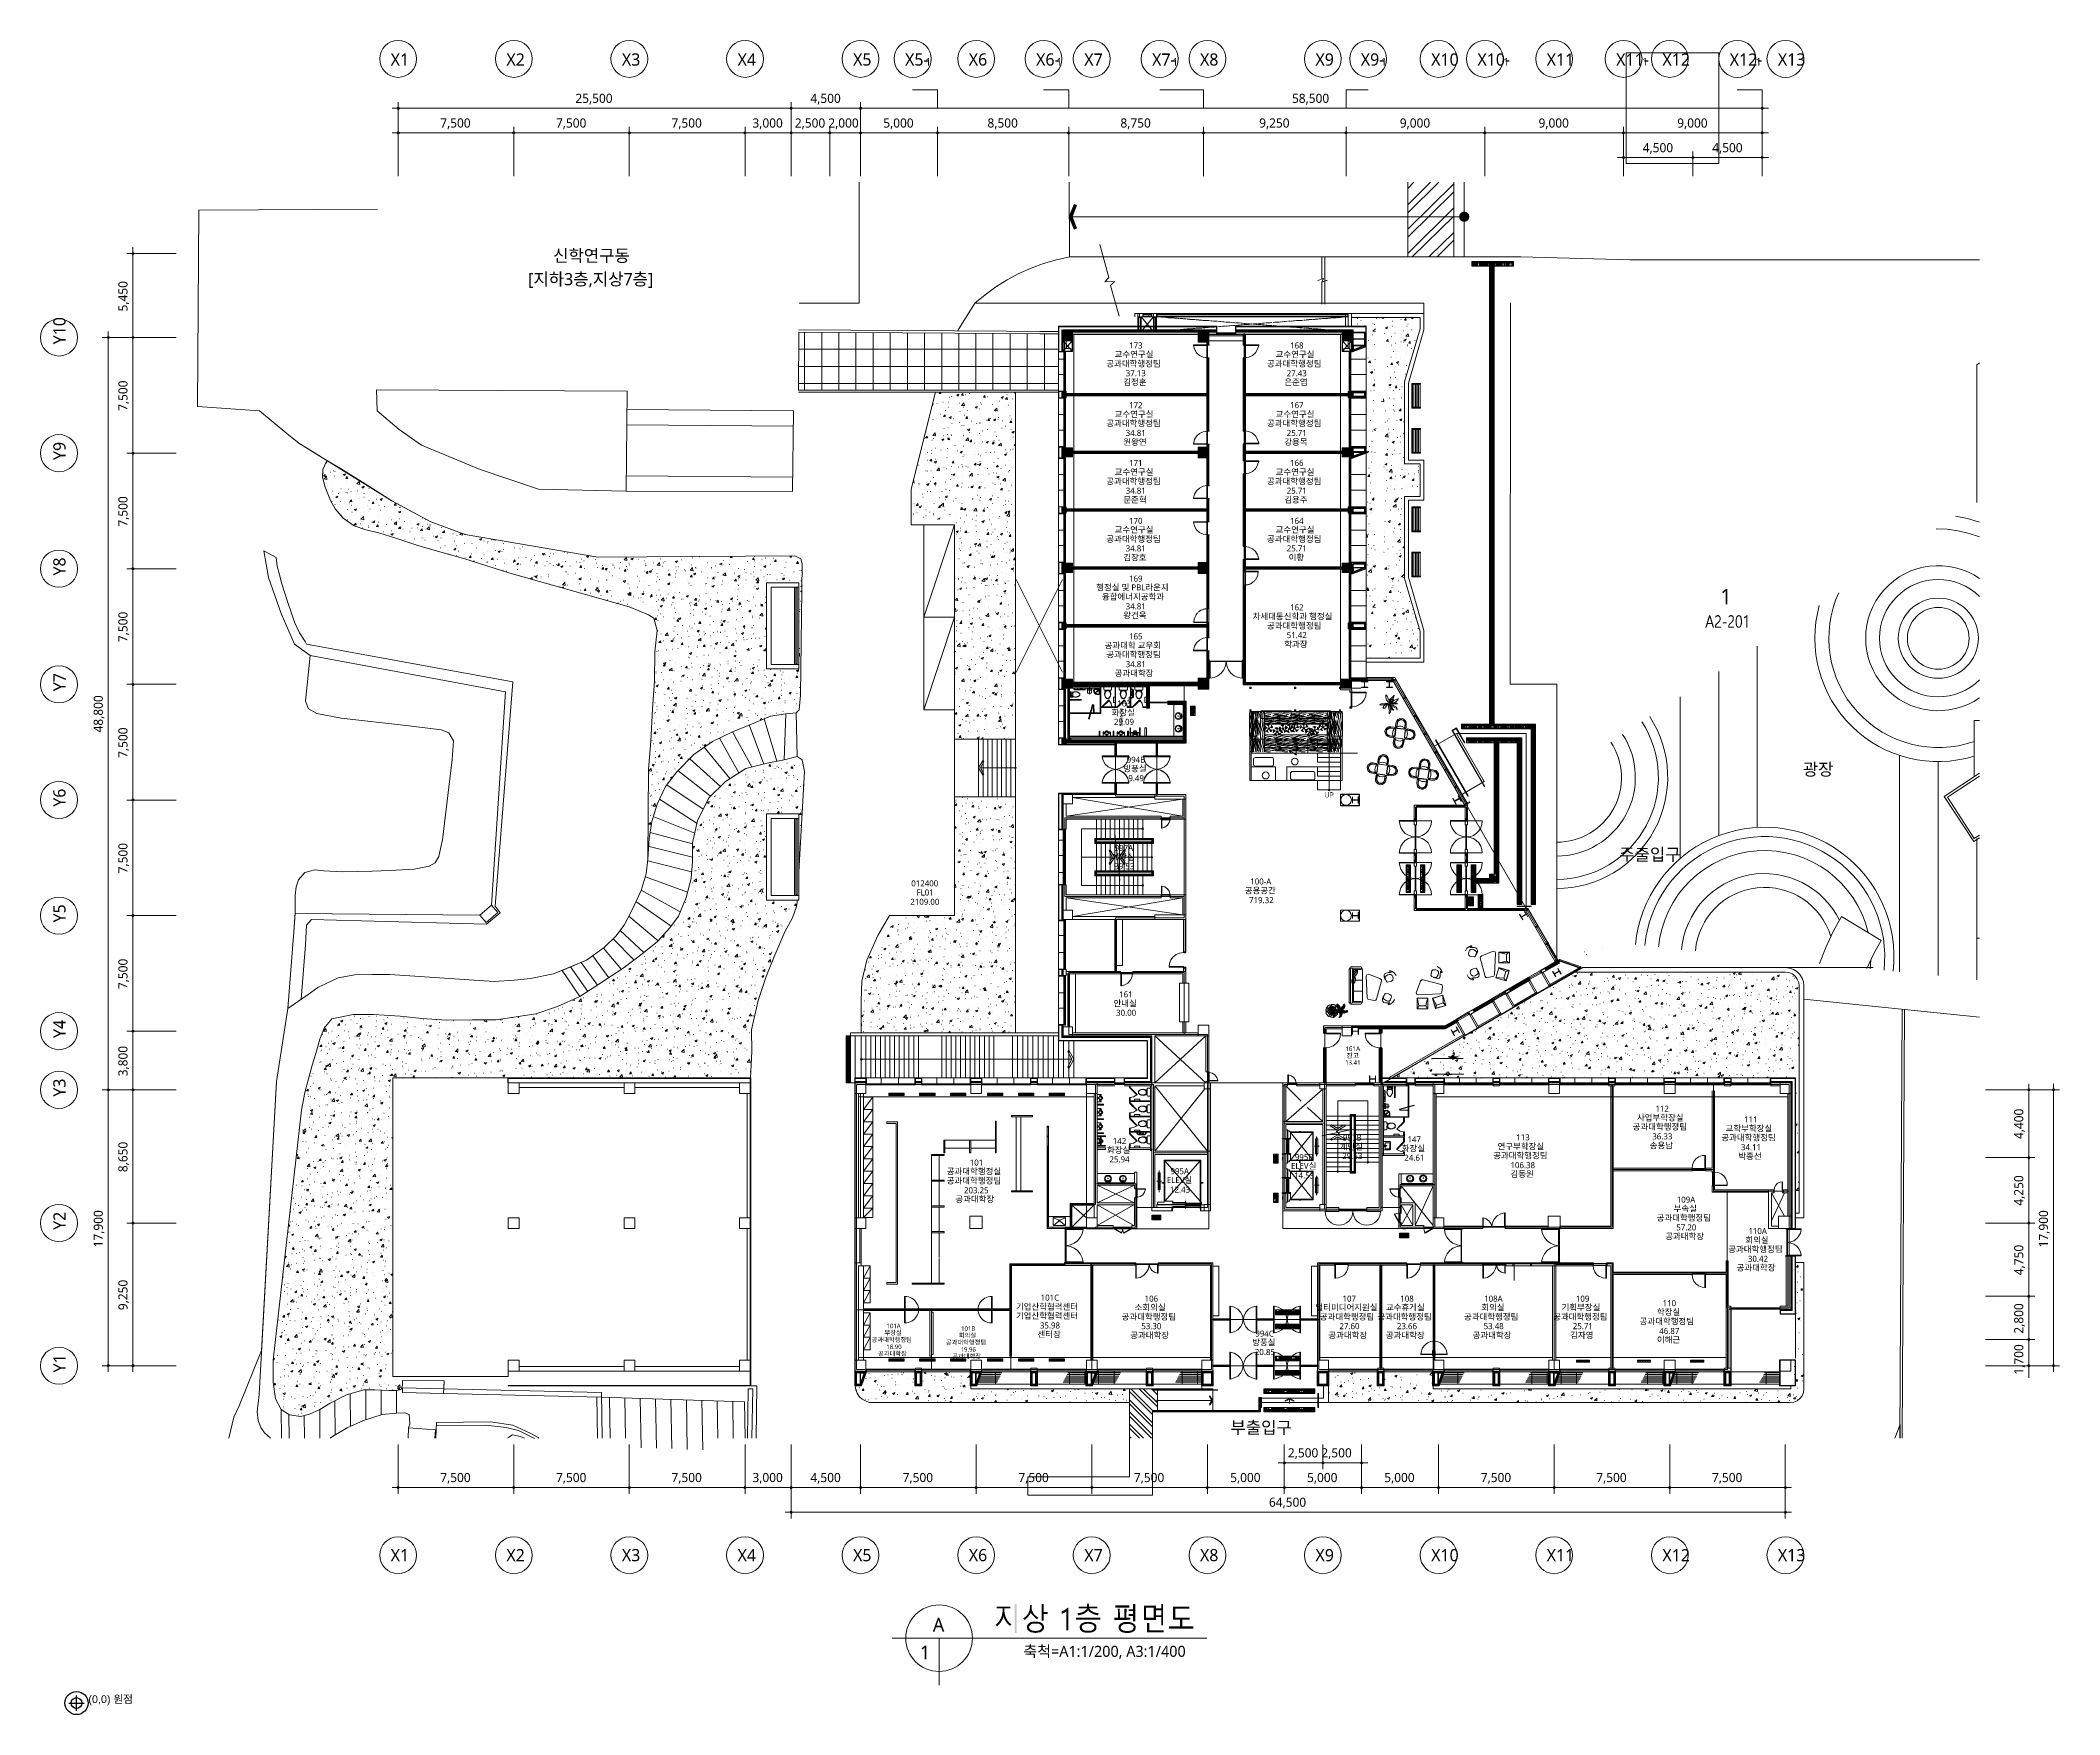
# Model space of a CAD drawing. Header units: millimetres. Extents: x -4011 to 126995, y -1911 to 106700.
import ezdxf

# ---------------------------------------------------------------- set-up
doc = ezdxf.new("R2010")
doc.units = ezdxf.units.MM
for name, color, linetype in [('PDF_문자', 7, 'Continuous'), ('PDF_솔리드 채우기', 7, 'Continuous'), ('PDF_형상', 7, 'Continuous')]:
    doc.layers.add(name, color=color, linetype=linetype)
doc.styles.add('PDF 맑은 고딕', font='malgun.ttf')
doc.styles.get("Standard").update_dxf_attribs({"font": 'arial.ttf'})

msp = doc.modelspace()

# ---------------------------------------------------------------- texts
at = {"color": 1}
msp.add_text('(0,0) 원점', height=500, dxfattribs=at).set_placement((-897, -1161))
at = {"layer": 'PDF_문자', "attachment_point": 4, "style": 'PDF 맑은 고딕'}
for s, insert, char_height in [('X1', (18715, 105455), 793.2), ('X2', (26223, 105455), 793.2), ('X3', (33715, 105455), 793.2), ('X4', (41223, 105455), 793.2), ('X5', (48716, 105455), 793.2), ('X5-', (52088, 105455), 793.2), ('1', (53414, 105311), 492), ('X6', (56222, 105455), 793.2), ('X6-', (60591, 105455), 793.2), ('1', (61916, 105311), 492), ('X7', (63715, 105455), 793.2), ('X7-', (68114, 105455), 793.2), ('1', (69440, 105311), 492), ('X8', (71223, 105455), 793.2), ('X9', (78715, 105455), 793.2), ('X9-', (81653, 105455), 793.2), ('1', (82978, 105311), 492), ('X10', (86222, 105455), 793.2), ('X10-', (89223, 105455), 793.2), ('1', (90917, 105311), 492), ('X11', (93715, 105455), 793.2), ('X11-', (98223, 105455), 793.2), ('1', (99917, 105311), 492), ('X12', (101223, 105455), 793.2), ('X12-', (105591, 105455), 793.2), ('1', (107285, 105311), 492), ('X13', (108715, 105455), 793.2), ('25,500', (30700, 102888), 592.1), ('4,500', (45948, 102888), 592.1), ('58,500', (77192, 102888), 592.1), ('7,500', (21932, 101287), 592.1), ('7,500', (29441, 101287), 592.1), ('7,500', (36933, 101287), 592.1), ('3,000', (42186, 101287), 592.1), ('2,500 2,000', (44938, 101287), 592.13), ('5,000', (50673, 101287), 592.1), ('8,500', (57436, 101287), 592.1), ('8,750', (66062, 101287), 592.1), ('9,250', (75062, 101287), 592.1), ('9,000', (84186, 101287), 592.1), ('9,000', (93187, 101287), 592.1), ('9,000', (102186, 101287), 592.1), ('4,500', (99948, 99686), 592.1), ('4,500', (104456, 99686), 592.1), ('신학연구동', (29254, 92694), 793.2), ('[지하3층,지상7층]', (27637, 91123), 793.23), ('교수연구실', (65689, 86316), 391), ('173', (66622, 86906), 391), ('교수연구실', (76134, 86316), 391), ('168', (77068, 86906), 391), ('공과대학행정팀', (65145, 85709), 391), ('37.13', (66404, 85103), 391), ('공과대학행정팀', (75575, 85709), 391), ('27.43', (76850, 85103), 391), ('김정훈', (66249, 84512), 391), ('은준엽', (76694, 84512), 391), ('교수연구실', (65689, 82430), 391), ('172', (66622, 83036), 391), ('교수연구실', (76134, 82430), 391), ('167', (77068, 83036), 391), ('공과대학행정팀', (65145, 81839), 391), ('34.81', (66404, 81233), 391), ('공과대학행정팀', (75575, 81839), 391), ('25.71', (76850, 81233), 391), ('원왕연', (66249, 80627), 391), ('강용목', (76694, 80627), 391), ('교수연구실', (65689, 78683), 391), ('171', (66622, 79289), 391), ('교수연구실', (76134, 78683), 391), ('166', (77068, 79289), 391), ('공과대학행정팀', (65145, 78077), 391), ('34.81', (66404, 77487), 391), ('공과대학행정팀', (75575, 78077), 391), ('25.71', (76850, 77487), 391), ('문준혁', (66249, 76880), 391), ('김용주', (76694, 76880), 391), ('교수연구실', (65689, 74937), 391), ('170', (66622, 75528), 391), ('교수연구실', (76134, 74937), 391), ('164', (77068, 75528), 391), ('공과대학행정팀', (65145, 74331), 391), ('김장호', (66249, 73134), 391), ('34.81', (66404, 73740), 391), ('공과대학행정팀', (75575, 74331), 391), ('25.71', (76850, 73740), 391), ('이황', (76974, 73134), 391), ('행정실 및 PBL라운지', (64492, 71191), 391.03), ('융합에너지공학과', (64865, 70585), 391), ('169', (66622, 71782), 391), ('1', (104984, 70623), 994), ('왕건욱', (66249, 69388), 391), ('34.81', (66404, 69979), 391), ('차세대통신학과 행정실', (74643, 69311), 391.03), ('162', (77068, 69917), 391), ('165', (66622, 68036), 391), ('공과대학행정팀', (75575, 68704), 391), ('51.42', (76850, 68114), 391), ('공과대학 교우회', (65036, 67429), 391), ('공과대학행정팀', (65145, 66839), 391), ('학과장', (76694, 67507), 391), ('공과대학장', (65689, 65626), 391), ('34.81', (66404, 66232), 391), ('화장실', (65487, 63077), 391), ('163', (65860, 63684), 391), ('29.09', (65643, 62487), 391), ('방풍실', (66249, 59440), 391), ('994B', (66466, 60030), 391), ('9.49', (66575, 58833), 391), ('광장', (110332, 59367), 793.2), ('계단실', (65487, 53704), 391), ('997A', (65689, 54310), 391), ('주출입구', (98425, 53849), 793.2), ('39.53', (65658, 53113), 391), ('012400', (52492, 52010), 391), ('FL01', (52834, 51419), 391), ('공용공간', (74130, 51528), 391), ('719.32', (74409, 50922), 391), ('100-A', (74487, 52134), 391), ('2109.00', (52430, 50813), 391), ('161', (65984, 44813), 391), ('안내실', (65612, 44207), 391), ('30.00', (65782, 43616), 391), ('사업부학장실', (99575, 36792), 391), ('112', (100772, 37398), 391), ('111', (106524, 36699), 391), ('142', (65565, 35300), 391), ('997B', (80503, 35518), 391), ('147', (84684, 35409), 391), ('113', (91741, 35533), 391), ('공과대학행정팀', (99295, 36201), 391), ('36.33', (100570, 35595), 391), ('공과대학행정팀', (105046, 35502), 391), ('교학부학장실', (105327, 36093), 391), ('101', (56285, 33901), 391), ('화장실', (65192, 34694), 391), ('25.94', (65347, 34103), 391), ('995B', (77378, 34259), 391), ('계단실', (80285, 34911), 391), ('29.53', (80456, 34321), 391), ('화장실', (84311, 34803), 391), ('24.61', (84482, 34212), 391), ('공과대학행정팀', (90249, 34336), 391), ('연구부학장실', (90529, 34927), 391), ('송용남', (100399, 34989), 391), ('박종선', (106150, 34290), 391), ('34.11', (106321, 34896), 391), ('공과대학행정실', (54793, 33310), 391), ('공과대학행정팀', (54793, 32704), 391), ('ELEV실', (69078, 32751), 391), ('995A', (69311, 33341), 391), ('ELEV실', (77130, 33668), 391), ('14.53', (77331, 33062), 391), ('김동원', (91368, 33140), 391), ('106.38', (91368, 33730), 391), ('공과대학장', (55352, 31507), 391), ('203.25', (55912, 32098), 391), ('12.43', (69280, 32144), 391), ('109A', (102155, 31492), 391), ('공과대학행정팀', (100850, 30295), 391), ('부속실', (101954, 30901), 391), ('공과대학장', (101410, 29098), 391), ('57.20', (102124, 29689), 391), ('회의실', (106601, 28849), 391), ('110A', (106803, 29455), 391), ('공과대학행정팀', (105497, 28258), 391), ('30.42', (106772, 27652), 391), ('공과대학장', (106042, 27061), 391), ('101C', (60886, 25134), 391), ('106', (67632, 25072), 391), ('107', (80472, 25072), 391), ('108', (84218, 25072), 391), ('108A', (89658, 25072), 391), ('109', (95611, 25072), 391), ('110', (101238, 24777), 391), ('기업산학협력센터', (59285, 24528), 391), ('기업산학협력센터', (59285, 23938), 391), ('공과대학행정팀', (66140, 23875), 391), ('소회의실', (66979, 24482), 391), ('멀티미디어지원실', (78715, 24482), 391), ('공과대학행정팀', (78995, 23875), 391), ('공과대학행정팀', (82726, 23875), 391), ('교수휴게실', (83285, 24482), 391), ('공과대학행정팀', (88353, 23875), 391), ('회의실', (89472, 24482), 391), ('공과대학행정팀', (94135, 23875), 391), ('기획부장실', (94679, 24482), 391), ('공과대학행정팀', (99746, 23580), 391), ('학장실', (100866, 24186), 391), ('공과대학행정팀', (49912, 22397), 290.5), ('부장실', (50751, 22848), 290.5), ('101A', (50891, 23299), 290.5), ('공과대학행정팀', (54731, 22226), 290.5), ('회의실', (55570, 22677), 290.5), ('101B', (55725, 23128), 290.5), ('센터장', (60684, 22741), 391), ('35.98', (60839, 23331), 391), ('공과대학장', (66700, 22678), 391), ('53.30', (67415, 23285), 391), ('방풍실', (74611, 22212), 391), ('994C', (74814, 22803), 391), ('공과대학장', (79554, 22678), 391), ('27.60', (80269, 23285), 391), ('공과대학장', (83285, 22678), 391), ('23.66', (84000, 23285), 391), ('공과대학장', (88912, 22678), 391), ('53.48', (89627, 23285), 391), ('김자영', (95238, 22678), 391), ('25.71', (95409, 23285), 391), ('이해근', (100866, 22383), 391), ('46.87', (101021, 22974), 391), ('공과대학장', (50332, 21496), 290.5), ('18.90', (50876, 21947), 290.5), ('공과대학장', (55150, 21325), 290.5), ('19.96', (55694, 21776), 290.5), ('20.85', (74783, 21606), 391), ('부출입구', (73197, 16668), 793.2), ('2,500 2,500', (76927, 15018), 592.13), ('7,500', (21932, 13416), 592.1), ('7,500', (29441, 13416), 592.1), ('7,500', (36933, 13416), 592.1), ('3,000', (42186, 13416), 592.1), ('4,500', (45948, 13416), 592.1), ('7,500', (51932, 13416), 592.1), ('7,500', (59441, 13416), 592.1), ('7,500', (66933, 13416), 592.1), ('5,000', (73181, 13416), 592.1), ('5,000', (78171, 13416), 592.1), ('5,000', (83176, 13416), 592.1), ('7,500', (89441, 13416), 592.1), ('7,500', (96933, 13416), 592.1), ('7,500', (104440, 13416), 592.1), ('64,500', (75699, 11815), 592.1), ('X1', (18715, 8429), 793.2), ('X2', (26223, 8429), 793.2), ('X3', (33715, 8429), 793.2), ('X4', (41223, 8429), 793.2), ('X5', (48716, 8429), 793.2), ('X6', (56222, 8429), 793.2), ('X7', (63715, 8429), 793.2), ('X8', (71223, 8429), 793.2), ('X9', (78715, 8429), 793.2), ('X10', (86222, 8429), 793.2), ('X11', (93715, 8429), 793.2), ('X12', (101223, 8429), 793.2), ('X13', (108715, 8429), 793.2), ('A', (53891, 3922), 894), ('축척=A1:1/200, A3:1/400', (59766, 2128), 715.03), ('1', (53051, 2119), 894)]:
    msp.add_mtext(s, dxfattribs=dict(at, insert=insert, char_height=char_height))
for s, insert, char_height, rotation in [('5,450', (1397, 89114), 592.1, 90), ('Y10', (-2771, 86984), 793.2, 90), ('7,500', (1397, 82664), 592.1, 90), ('Y9', (-2771, 79477), 793.2, 90), ('7,500', (1397, 75155), 592.1, 90), ('Y8', (-2771, 71984), 793.2, 90), ('7,500', (1397, 67663), 592.1, 90), ('Y7', (-2771, 64477), 793.2, 90), ('48,800', (-204, 61803), 592.1, 90), ('163 화장실', (66090, 63420), 189.9, 270), ('7,500', (1397, 60156), 592.1, 90), ('Y6', (-2771, 56985), 793.2, 90), ('7,500', (1397, 52663), 592.1, 90), ('Y5', (-2771, 49477), 793.2, 90), ('7,500', (1397, 45155), 592.1, 90), ('Y4', (-2771, 41984), 793.2, 90), ('3,800', (1397, 39497), 592.1, 90), ('Y3', (-2771, 38177), 793.2, 90), ('4,400', (124397, 35425), 592.1, 90), ('8,650', (1397, 33280), 592.1, 90), ('4,250', (124397, 31104), 592.1, 90), ('Y2', (-2771, 29534), 793.2, 90), ('17,900', (-204, 28399), 592.1, 90), ('17,900', (125998, 28399), 592.1, 90), ('4,750', (124397, 26596), 592.1, 90), ('9,250', (1397, 24326), 592.1, 90), ('2,800', (124397, 22803), 592.1, 90), ('Y1', (-2771, 20285), 793.2, 90), ('1,700', (124397, 20145), 592.1, 90)]:
    msp.add_mtext(s, dxfattribs=dict(at, insert=insert, char_height=char_height, rotation=rotation))

# ---------------------------------------------------------------- hatches: boundary and pattern name
at = {"layer": 'PDF_솔리드 채우기', "transparency": 33554559}
for points in [[(104332, 69404), (104254, 69404), (104005, 68596), (104083, 68596), (104161, 68829), (104425, 68829), (104176, 68907), (104285, 69249), (104285, 69264), (104285, 69280), (104285, 69311), (104285, 69311)], [(104332, 69404), (104285, 69311), (104301, 69295), (104301, 69280), (104301, 69249), (104409, 68907), (104176, 68907), (104425, 68829), (104503, 68596), (104580, 68596)], [(104829, 69420), (104813, 69420), (104798, 69420), (104782, 69420), (104767, 69404), (104751, 69404), (104736, 69389), (104720, 69389), (104705, 69373), (104689, 69373), (104674, 69358), (104813, 69342), (104829, 69342), (104845, 69342), (104860, 69326), (104876, 69326), (104891, 69311), (104907, 69295), (104907, 69295), (104922, 69280), (104922, 69249), (104938, 69233), (104938, 69218), (104938, 69187), (104938, 69171), (104938, 69140), (104922, 69124), (104922, 69109), (104922, 69093), (104907, 69062), (104907, 69062), (104891, 69047), (104876, 69031), (104876, 69016), (104860, 69000), (104845, 68984), (104829, 68969), (104813, 68953), (104798, 68938), (104782, 68922), (104767, 68907), (104751, 68891), (104736, 68876), (104720, 68876), (104705, 68860), (104705, 68845), (104689, 68829), (104674, 68813), (104658, 68798), (104658, 68767), (104658, 68751), (104642, 68751), (104642, 68736), (104642, 68705), (104642, 68689), (104642, 68674), (104642, 68642), (104642, 68596), (105016, 68596), (105016, 68674), (104705, 68674), (104705, 68689), (104705, 68705), (104720, 68736), (104720, 68751), (104720, 68767), (104736, 68782), (104751, 68798), (104767, 68813), (104767, 68813), (104767, 68829), (104782, 68845), (104798, 68845), (104813, 68860), (104829, 68876), (104845, 68891), (104860, 68907), (104876, 68922), (104891, 68938), (104907, 68953), (104922, 68969), (104938, 68984), (104938, 69000), (104953, 69016), (104969, 69031), (104969, 69047), (104969, 69047), (104984, 69062), (104984, 69093), (105000, 69109), (105000, 69124), (105000, 69155), (105000, 69171), (105000, 69202), (105000, 69202), (105000, 69218), (105000, 69249), (105000, 69264), (104984, 69295), (104984, 69311), (104969, 69326), (104969, 69342), (104953, 69358), (104953, 69358), (104938, 69373), (104922, 69389), (104907, 69389), (104891, 69404), (104876, 69404), (104860, 69420), (104845, 69420)], [(104674, 69358), (104658, 69342), (104658, 69249), (104658, 69249), (104674, 69264), (104689, 69280), (104705, 69295), (104720, 69311), (104736, 69311), (104751, 69326), (104767, 69326), (104782, 69342), (104798, 69342), (104813, 69342)], [(105684, 69420), (105668, 69420), (105653, 69420), (105637, 69420), (105622, 69404), (105606, 69404), (105591, 69389), (105575, 69389), (105560, 69373), (105544, 69373), (105528, 69358), (105668, 69342), (105684, 69342), (105699, 69342), (105715, 69326), (105731, 69326), (105746, 69311), (105762, 69295), (105762, 69295), (105777, 69280), (105777, 69249), (105793, 69233), (105793, 69218), (105793, 69187), (105793, 69171), (105793, 69140), (105793, 69124), (105777, 69109), (105777, 69093), (105762, 69062), (105762, 69062), (105746, 69047), (105731, 69031), (105731, 69016), (105715, 69000), (105699, 68984), (105684, 68969), (105668, 68953), (105653, 68938), (105637, 68922), (105622, 68907), (105606, 68891), (105591, 68876), (105575, 68876), (105560, 68860), (105560, 68845), (105544, 68829), (105528, 68813), (105528, 68798), (105513, 68767), (105513, 68751), (105513, 68751), (105497, 68736), (105497, 68705), (105497, 68689), (105497, 68674), (105497, 68642), (105497, 68596), (105870, 68596), (105870, 68674), (105560, 68674), (105560, 68689), (105560, 68705), (105575, 68736), (105575, 68751), (105575, 68767), (105591, 68782), (105606, 68798), (105622, 68813), (105622, 68813), (105622, 68829), (105637, 68845), (105653, 68845), (105668, 68860), (105684, 68876), (105699, 68891), (105715, 68907), (105731, 68922), (105746, 68938), (105762, 68953), (105777, 68969), (105793, 68984), (105793, 69000), (105808, 69016), (105824, 69031), (105824, 69047), (105824, 69047), (105839, 69062), (105839, 69093), (105855, 69109), (105855, 69124), (105855, 69155), (105855, 69171), (105855, 69202), (105855, 69202), (105855, 69218), (105855, 69249), (105855, 69264), (105839, 69295), (105839, 69311), (105824, 69326), (105824, 69342), (105808, 69358), (105808, 69358), (105793, 69373), (105777, 69389), (105762, 69389), (105746, 69404), (105731, 69404), (105715, 69420), (105699, 69420)], [(105528, 69358), (105513, 69342), (105513, 69249), (105513, 69249), (105528, 69264), (105544, 69280), (105560, 69295), (105575, 69311), (105591, 69311), (105606, 69326), (105622, 69326), (105637, 69342), (105653, 69342), (105668, 69342)], [(106041, 69342), (106041, 69326), (106026, 69311), (106026, 69311), (106026, 69295), (106010, 69280), (106010, 69264), (105995, 69233), (105995, 69218), (105995, 69202), (105979, 69187), (105979, 69155), (105979, 69140), (105979, 69109), (105979, 69093), (105979, 69062), (105979, 69047), (105979, 69016), (105964, 68984), (105964, 68969), (105979, 68938), (105979, 68907), (105979, 68891), (105979, 68860), (105979, 68845), (105979, 68813), (105995, 68798), (105995, 68782), (105995, 68767), (106010, 68736), (106010, 68720), (106010, 68705), (106026, 68689), (106026, 68689), (106041, 68658), (106057, 68642), (106057, 68642), (106073, 68627), (106088, 68611), (106104, 68611), (106119, 68596), (106135, 68596), (106150, 68596), (106166, 68596), (106166, 68596), (106197, 68596), (106212, 68596), (106228, 68596), (106244, 68596), (106259, 68611), (106275, 68627), (106290, 68627), (106290, 68642), (106306, 68658), (106181, 68658), (106166, 68658), (106166, 68658), (106150, 68674), (106135, 68674), (106119, 68674), (106119, 68689), (106104, 68689), (106104, 68705), (106088, 68720), (106088, 68736), (106073, 68751), (106073, 68767), (106057, 68782), (106057, 68798), (106057, 68829), (106057, 68845), (106041, 68876), (106041, 68907), (106041, 68922), (106041, 68953), (106041, 68984), (106041, 69016), (106041, 69047), (106041, 69078), (106041, 69093), (106041, 69124), (106057, 69155), (106057, 69171), (106057, 69202), (106057, 69218), (106073, 69233), (106073, 69249), (106088, 69264), (106088, 69280), (106104, 69295), (106104, 69311), (106119, 69311), (106119, 69326), (106135, 69326), (106150, 69342), (106150, 69342), (106166, 69342), (106181, 69342)], [(106181, 69420), (106181, 69420), (106166, 69420), (106150, 69404), (106135, 69404), (106119, 69404), (106104, 69389), (106088, 69389), (106073, 69373), (106057, 69358), (106041, 69342), (106181, 69342), (106181, 69342), (106197, 69342), (106212, 69342), (106212, 69342), (106228, 69326), (106244, 69326), (106244, 69311), (106259, 69295), (106259, 69295), (106275, 69280), (106275, 69264), (106290, 69249), (106290, 69233), (106290, 69202), (106306, 69187), (106306, 69171), (106306, 69140), (106306, 69109), (106306, 69093), (106321, 69062), (106321, 69031), (106321, 69000), (106321, 68969), (106321, 68938), (106306, 68922), (106306, 68891), (106306, 68860), (106306, 68845), (106306, 68813), (106290, 68798), (106290, 68782), (106290, 68751), (106275, 68736), (106275, 68720), (106259, 68705), (106259, 68705), (106244, 68689), (106244, 68689), (106228, 68674), (106212, 68674), (106197, 68658), (106197, 68658), (106181, 68658), (106306, 68658), (106321, 68674), (106337, 68689), (106337, 68705), (106337, 68720), (106352, 68736), (106352, 68751), (106352, 68767), (106368, 68798), (106368, 68813), (106368, 68829), (106383, 68860), (106383, 68876), (106383, 68907), (106383, 68922), (106383, 68953), (106383, 68984), (106383, 69000), (106383, 69031), (106383, 69062), (106383, 69093), (106383, 69124), (106383, 69140), (106368, 69171), (106368, 69187), (106368, 69218), (106368, 69233), (106352, 69249), (106352, 69264), (106352, 69295), (106337, 69311), (106337, 69326), (106321, 69342), (106321, 69342), (106306, 69358), (106290, 69373), (106290, 69373), (106275, 69389), (106259, 69389), (106259, 69404), (106244, 69404), (106228, 69404), (106212, 69420), (106197, 69420)], [(106539, 69295), (106523, 69295), (106523, 69202), (106523, 69202), (106539, 69202), (106554, 69218), (106570, 69218), (106585, 69233), (106601, 69233), (106601, 69249), (106632, 69264), (106648, 69264), (106648, 69280), (106663, 69295)], [(106741, 69420), (106710, 69420), (106694, 69404), (106679, 69404), (106663, 69389), (106648, 69373), (106632, 69358), (106617, 69342), (106617, 69342), (106601, 69326), (106585, 69326), (106570, 69311), (106554, 69311), (106539, 69295), (106663, 69295), (106663, 68596), (106741, 68596)], [(79383, 57933), (79352, 57933), (79352, 57715), (79352, 57715), (79352, 57699), (79352, 57699), (79352, 57684), (79352, 57668), (79352, 57668), (79352, 57653), (79368, 57653), (79368, 57637), (79368, 57637), (79368, 57637), (79368, 57622), (79383, 57622), (79477, 57622), (79461, 57622), (79461, 57622), (79446, 57622), (79446, 57622), (79430, 57622), (79430, 57622), (79415, 57637), (79415, 57637), (79415, 57637), (79399, 57653), (79399, 57653), (79399, 57653), (79399, 57668), (79399, 57668), (79383, 57684), (79383, 57699), (79383, 57699), (79383, 57715), (79383, 57731)], [(79601, 57933), (79554, 57933), (79554, 57715), (79554, 57715), (79554, 57699), (79554, 57684), (79554, 57684), (79554, 57668), (79554, 57668), (79539, 57653), (79539, 57653), (79539, 57653), (79539, 57637), (79523, 57637), (79523, 57637), (79508, 57622), (79508, 57622), (79492, 57622), (79492, 57622), (79477, 57622), (79477, 57622), (79383, 57622), (79383, 57606), (79383, 57606), (79399, 57606), (79399, 57606), (79415, 57591), (79415, 57591), (79430, 57591), (79430, 57591), (79446, 57591), (79446, 57591), (79461, 57591), (79461, 57591), (79477, 57591), (79492, 57591), (79492, 57591), (79508, 57591), (79508, 57591), (79523, 57591), (79523, 57591), (79539, 57606), (79539, 57606), (79539, 57606), (79554, 57606), (79554, 57622), (79570, 57622), (79570, 57622), (79570, 57637), (79570, 57637), (79585, 57653), (79585, 57653), (79585, 57653), (79585, 57668), (79585, 57684), (79585, 57684), (79585, 57699), (79601, 57699), (79601, 57715), (79601, 57731)], [(79772, 57933), (79679, 57933), (79679, 57591), (79710, 57591), (79710, 57715), (79756, 57715), (79772, 57715), (79788, 57715), (79788, 57715), (79803, 57715), (79803, 57731), (79819, 57731), (79819, 57731), (79834, 57731), (79834, 57746), (79850, 57746), (79850, 57746), (79710, 57746), (79710, 57886), (79756, 57886), (79850, 57886), (79850, 57902), (79850, 57902), (79834, 57902), (79834, 57917), (79819, 57917), (79819, 57917), (79803, 57917), (79803, 57917), (79788, 57917)], [(79850, 57886), (79756, 57886), (79756, 57886), (79772, 57886), (79788, 57886), (79788, 57886), (79803, 57886), (79803, 57886), (79819, 57886), (79819, 57870), (79834, 57870), (79834, 57870), (79834, 57855), (79834, 57855), (79834, 57839), (79834, 57839), (79834, 57824), (79834, 57824), (79834, 57808), (79834, 57793), (79834, 57793), (79834, 57777), (79819, 57777), (79819, 57777), (79819, 57777), (79819, 57762), (79803, 57762), (79803, 57762), (79788, 57762), (79772, 57762), (79772, 57746), (79756, 57746), (79710, 57746), (79850, 57746), (79850, 57762), (79865, 57762), (79865, 57777), (79865, 57777), (79881, 57793), (79881, 57793), (79881, 57808), (79881, 57824), (79881, 57824), (79881, 57839), (79881, 57839), (79881, 57855), (79881, 57870), (79865, 57870), (79865, 57886), (79865, 57886)], [(80798, 41440), (80782, 41440), (80782, 41440), (80782, 41440), (80767, 41425), (80767, 41425), (80751, 41425), (80751, 41409), (80751, 41409), (80736, 41409), (80736, 41409), (80720, 41409), (80720, 41394), (80705, 41394), (80767, 41394), (80767, 41145), (80798, 41145)], [(80705, 41394), (80705, 41394), (80705, 41363), (80705, 41363), (80705, 41363), (80720, 41363), (80720, 41363), (80736, 41378), (80736, 41378), (80736, 41378), (80751, 41378), (80751, 41394), (80767, 41394), (80767, 41394)], [(80845, 40912), (80829, 40912), (80829, 40912), (80829, 40896), (80813, 40896), (80813, 40881), (80813, 40881), (80798, 40881), (80798, 40865), (80782, 40865), (80782, 40865), (80767, 40865), (80767, 40850), (80751, 40850), (80751, 40850), (80767, 40819), (80782, 40819), (80782, 40834), (80782, 40834), (80798, 40834), (80798, 40850), (80813, 40850), (80813, 40850), (80829, 40865), (80829, 40865), (80829, 40865), (80845, 40881), (80845, 40881), (80845, 40896), (80860, 40896), (80860, 40896), (80860, 40912), (80876, 40912)], [(80876, 41052), (80860, 41052), (80860, 41005), (80767, 41005), (80767, 40974), (80860, 40974), (80860, 40959), (80860, 40959), (80845, 40959), (80845, 40943), (80845, 40943), (80845, 40927), (80845, 40927), (80845, 40912), (80876, 40912), (80876, 40912), (80876, 40912), (80876, 40896), (80876, 40896), (80891, 40896), (80891, 40881), (80907, 40881), (80907, 40865), (80907, 40865), (80922, 40865), (80922, 40865), (80922, 40850), (80938, 40850), (80938, 40850), (80953, 40834), (80953, 40834), (80969, 40834), (80984, 40850), (80984, 40865), (80969, 40865), (80969, 40865), (80953, 40865), (80953, 40881), (80938, 40881), (80938, 40881), (80922, 40881), (80922, 40896), (80922, 40896), (80907, 40912), (80907, 40912), (80891, 40927), (80891, 40927), (80891, 40927), (80891, 40943), (80891, 40943), (80891, 40959), (80876, 40959), (80876, 40974), (80969, 40974), (80969, 41005), (80876, 41005)], [(80845, 40788), (80829, 40788), (80829, 40772), (80813, 40772), (80813, 40756), (80813, 40756), (80813, 40756), (80813, 40741), (80813, 40741), (80813, 40725), (80813, 40725), (80813, 40710), (80813, 40710), (80813, 40694), (80813, 40694), (80829, 40694), (80829, 40679), (80845, 40679), (80845, 40679), (80845, 40679), (80860, 40663), (80860, 40663), (80876, 40663), (80876, 40663), (80891, 40663), (80891, 40663), (80907, 40663), (80922, 40663), (80922, 40663), (80938, 40663), (80938, 40663), (80953, 40663), (80969, 40663), (80969, 40663), (80984, 40663), (80984, 40663), (81000, 40663), (81000, 40663), (81016, 40663), (81016, 40679), (81031, 40679), (81031, 40679), (81031, 40679), (80938, 40679), (80922, 40679), (80922, 40679), (80907, 40679), (80907, 40679), (80891, 40694), (80891, 40694), (80876, 40694), (80876, 40694), (80860, 40694), (80860, 40694), (80845, 40710), (80845, 40710), (80845, 40725), (80845, 40725), (80845, 40741), (80845, 40741), (80845, 40741), (80845, 40756), (80845, 40756), (80860, 40756), (80860, 40772), (80876, 40772), (80876, 40772), (80876, 40772), (80891, 40772), (80891, 40788), (80907, 40788), (80922, 40788), (80922, 40788), (80938, 40788)], [(80938, 40803), (80922, 40803), (80922, 40803), (80907, 40803), (80891, 40803), (80891, 40803), (80876, 40803), (80876, 40803), (80860, 40803), (80860, 40803), (80860, 40788), (80845, 40788), (80845, 40788), (80845, 40788), (80938, 40788), (80938, 40788), (80953, 40788), (80969, 40788), (80969, 40788), (80984, 40772), (80984, 40772), (81000, 40772), (81000, 40772), (81000, 40772), (81016, 40772), (81016, 40756), (81031, 40756), (81031, 40741), (81031, 40741), (81031, 40741), (81031, 40725), (81031, 40725), (81031, 40710), (81016, 40710), (81016, 40710), (81000, 40694), (81000, 40694), (81000, 40694), (80984, 40694), (80984, 40694), (80969, 40679), (80969, 40679), (80953, 40679), (80953, 40679), (80938, 40679), (81031, 40679), (81047, 40679), (81047, 40694), (81047, 40694), (81062, 40710), (81062, 40710), (81062, 40725), (81062, 40725), (81062, 40741), (81062, 40741), (81062, 40741), (81062, 40756), (81062, 40756), (81062, 40772), (81047, 40772), (81047, 40772), (81031, 40788), (81031, 40788), (81031, 40788), (81016, 40788), (81016, 40803), (81000, 40803), (81000, 40803), (80984, 40803), (80984, 40803), (80969, 40803), (80969, 40803), (80953, 40803), (80953, 40803)], [(80969, 41425), (80953, 41409), (80953, 41409), (80953, 41394), (80938, 41394), (80938, 41394), (80938, 41378), (80938, 41378), (80922, 41363), (80922, 41363), (80922, 41347), (80922, 41347), (80922, 41347), (80922, 41332), (80907, 41316), (80907, 41316), (80907, 41301), (80907, 41301), (80907, 41285), (80907, 41285), (80907, 41269), (80907, 41269), (80907, 41254), (80907, 41238), (80907, 41238), (80907, 41223), (80922, 41223), (80922, 41207), (80922, 41207), (80922, 41192), (80922, 41192), (80922, 41176), (80938, 41176), (80938, 41176), (80938, 41161), (80938, 41161), (80953, 41161), (80953, 41145), (80953, 41145), (80969, 41145), (80969, 41145), (80984, 41130), (80984, 41130), (81000, 41130), (81000, 41130), (81000, 41130), (81016, 41130), (81031, 41130), (81031, 41130), (81047, 41145), (81047, 41145), (81047, 41145), (81062, 41145), (81062, 41161), (81000, 41161), (81000, 41161), (81000, 41161), (80984, 41161), (80984, 41161), (80969, 41176), (80969, 41176), (80969, 41176), (80953, 41192), (80953, 41192), (80953, 41207), (80953, 41207), (80953, 41223), (80953, 41223), (80938, 41238), (80953, 41238), (80953, 41254), (80953, 41254), (80953, 41269), (80953, 41269), (80969, 41285), (80938, 41285), (80938, 41285), (80938, 41301), (80938, 41301), (80938, 41316), (80953, 41316), (80953, 41332), (80953, 41332), (80953, 41347), (80953, 41347), (80953, 41363), (80953, 41363), (80969, 41378), (80969, 41378), (80969, 41378), (80969, 41394), (80984, 41394), (80984, 41394), (81000, 41409), (81000, 41409), (81016, 41409), (81016, 41409), (81031, 41409), (81031, 41409)], [(81016, 41332), (81000, 41332), (81000, 41332), (80984, 41316), (80984, 41316), (80969, 41316), (80969, 41316), (80969, 41301), (80953, 41301), (80953, 41301), (80953, 41285), (80938, 41285), (80938, 41285), (80969, 41285), (80969, 41285), (80969, 41285), (80984, 41301), (80984, 41301), (81000, 41301), (81000, 41301), (81078, 41301), (81078, 41301), (81062, 41301), (81062, 41316), (81047, 41316), (81047, 41316), (81031, 41316), (81031, 41316)], [(81031, 41440), (81031, 41440), (81016, 41440), (81016, 41440), (81000, 41440), (81000, 41440), (80984, 41440), (80984, 41425), (80969, 41425), (80969, 41425), (80969, 41425), (81031, 41409), (81031, 41409), (81047, 41409), (81047, 41409), (81062, 41409), (81062, 41409), (81078, 41409), (81078, 41409), (81078, 41440), (81078, 41440), (81078, 41440), (81062, 41440), (81062, 41440), (81047, 41440), (81047, 41440)], [(81078, 41301), (81000, 41301), (81000, 41301), (81016, 41301), (81031, 41301), (81031, 41301), (81031, 41285), (81047, 41285), (81047, 41285), (81047, 41269), (81062, 41269), (81062, 41269), (81062, 41254), (81062, 41254), (81062, 41238), (81062, 41223), (81062, 41223), (81062, 41223), (81062, 41207), (81062, 41207), (81062, 41192), (81047, 41192), (81047, 41176), (81047, 41176), (81047, 41176), (81031, 41176), (81031, 41161), (81016, 41161), (81016, 41161), (81000, 41161), (81062, 41161), (81078, 41161), (81078, 41161), (81078, 41176), (81078, 41176), (81093, 41192), (81093, 41192), (81093, 41192), (81093, 41207), (81093, 41223), (81093, 41223), (81093, 41238), (81093, 41238), (81093, 41254), (81093, 41254), (81093, 41269), (81093, 41269), (81093, 41285), (81078, 41285)], [(81062, 41052), (81031, 41052), (81031, 40819), (81062, 40819), (81062, 40912), (81109, 40912), (81109, 40943), (81062, 40943)], [(81171, 41394), (81155, 41394), (81155, 41363), (81155, 41363), (81171, 41363), (81171, 41363), (81187, 41363), (81187, 41378), (81202, 41378), (81202, 41378), (81218, 41378), (81218, 41394), (81218, 41394), (81233, 41394)], [(81264, 41440), (81249, 41440), (81249, 41440), (81233, 41440), (81233, 41425), (81218, 41425), (81218, 41425), (81202, 41409), (81202, 41409), (81202, 41409), (81187, 41409), (81187, 41409), (81171, 41394), (81171, 41394), (81233, 41394), (81233, 41145), (81264, 41145)], [(81342, 40881), (81311, 40881), (81311, 40756), (81171, 40756), (81171, 40725), (81528, 40725), (81528, 40756), (81342, 40756)], [(81466, 41005), (81218, 41005), (81218, 40974), (81435, 40974), (81435, 40912), (81435, 40912), (81435, 40912), (81435, 40896), (81435, 40896), (81435, 40881), (81435, 40881), (81435, 40865), (81435, 40865), (81435, 40850), (81435, 40850), (81435, 40834), (81435, 40819), (81435, 40819), (81435, 40803), (81435, 40803), (81466, 40803), (81466, 40803), (81466, 40803), (81466, 40819), (81466, 40819), (81466, 40834), (81466, 40850), (81466, 40850), (81466, 40865), (81466, 40865), (81466, 40881), (81466, 40881), (81466, 40896), (81466, 40896), (81466, 40912), (81466, 40912)], [(81497, 41440), (81466, 41440), (81358, 41145), (81389, 41145), (81420, 41223), (81544, 41223), (81435, 41254), (81482, 41378), (81482, 41378), (81482, 41394), (81482, 41409), (81482, 41409)], [(81497, 41440), (81482, 41409), (81482, 41394), (81482, 41394), (81482, 41378), (81528, 41254), (81435, 41254), (81544, 41223), (81575, 41145), (81622, 41145)], [(80689, 40492), (80674, 40492), (80674, 40461), (80674, 40461), (80689, 40461), (80689, 40461), (80705, 40477), (80705, 40477), (80720, 40477), (80720, 40477), (80736, 40477), (80736, 40492), (80736, 40492), (80751, 40492)], [(80782, 40539), (80767, 40539), (80767, 40539), (80751, 40539), (80751, 40523), (80736, 40523), (80736, 40523), (80720, 40523), (80720, 40508), (80720, 40508), (80705, 40508), (80705, 40508), (80689, 40508), (80689, 40492), (80751, 40492), (80751, 40244), (80782, 40244)], [(80891, 40290), (80891, 40244), (80891, 40244), (80907, 40244), (80907, 40244), (80907, 40244), (80922, 40244), (80938, 40228), (80938, 40228), (80953, 40228), (80953, 40228), (80969, 40228), (80969, 40228), (80984, 40228), (80984, 40244), (81000, 40244), (81000, 40244), (81016, 40244), (81016, 40244), (81031, 40259), (81031, 40259), (81031, 40259), (80953, 40259), (80953, 40259), (80953, 40259), (80938, 40259), (80938, 40259), (80922, 40259), (80922, 40275), (80907, 40275), (80907, 40275), (80891, 40275)], [(80969, 40539), (80969, 40539), (80953, 40539), (80953, 40539), (80938, 40539), (80938, 40539), (80922, 40539), (80922, 40539), (80907, 40523), (80907, 40523), (80907, 40492), (80907, 40492), (80922, 40508), (80922, 40508), (80938, 40508), (80938, 40508), (80953, 40508), (80953, 40508), (80969, 40508), (81031, 40523), (81031, 40523), (81031, 40523), (81016, 40523), (81016, 40539), (81000, 40539), (81000, 40539), (80984, 40539), (80984, 40539)], [(81031, 40523), (80969, 40508), (80969, 40508), (80984, 40508), (80984, 40508), (81000, 40508), (81000, 40508), (81000, 40508), (81016, 40492), (81016, 40492), (81016, 40492), (81016, 40477), (81016, 40477), (81016, 40461), (81016, 40461), (81016, 40461), (81016, 40446), (81016, 40446), (81016, 40430), (81016, 40430), (81000, 40430), (81000, 40415), (81000, 40415), (80984, 40415), (80984, 40415), (80969, 40415), (80969, 40415), (80953, 40415), (80938, 40415), (80922, 40415), (80922, 40383), (80938, 40383), (80953, 40383), (80969, 40383), (80969, 40383), (80984, 40383), (80984, 40368), (81000, 40368), (81000, 40368), (81000, 40368), (81016, 40368), (81016, 40352), (81016, 40352), (81031, 40352), (81031, 40337), (81031, 40337), (81031, 40321), (81031, 40321), (81031, 40306), (81031, 40306), (81031, 40290), (81016, 40290), (81016, 40275), (81016, 40275), (81000, 40275), (81000, 40275), (81000, 40259), (80984, 40259), (80984, 40259), (80969, 40259), (80953, 40259), (81031, 40259), (81047, 40259), (81047, 40275), (81047, 40275), (81047, 40290), (81062, 40290), (81062, 40290), (81062, 40306), (81062, 40321), (81062, 40321), (81062, 40321), (81062, 40337), (81062, 40337), (81062, 40352), (81047, 40352), (81047, 40368), (81047, 40368), (81047, 40368), (81031, 40383), (81031, 40383), (81031, 40383), (81016, 40383), (81016, 40399), (81000, 40399), (80984, 40399), (80984, 40399), (81000, 40399), (81000, 40399), (81016, 40399), (81016, 40415), (81031, 40415), (81031, 40415), (81031, 40415), (81047, 40430), (81047, 40430), (81047, 40446), (81047, 40446), (81047, 40461), (81047, 40461), (81047, 40477), (81047, 40477), (81047, 40477), (81047, 40492), (81047, 40492), (81047, 40508), (81047, 40508)], [(81109, 40259), (81124, 40259), (81124, 40275), (81124, 40275), (81124, 40275), (81140, 40275), (81140, 40275), (81140, 40275), (81155, 40275), (81155, 40275), (81155, 40259), (81155, 40259), (81155, 40259), (81155, 40244), (81155, 40244), (81155, 40244), (81155, 40228), (81140, 40228), (81140, 40228), (81124, 40228), (81124, 40244), (81124, 40244), (81124, 40244), (81109, 40259), (81109, 40259)], [(81295, 40492), (81295, 40492), (81295, 40477), (81295, 40477), (81280, 40461), (81280, 40461), (81280, 40446), (81264, 40446), (81264, 40430), (81264, 40430), (81249, 40430), (81249, 40415), (81249, 40415), (81249, 40399), (81233, 40399), (81233, 40383), (81233, 40383), (81218, 40383), (81218, 40368), (81202, 40368), (81202, 40352), (81202, 40352), (81187, 40337), (81187, 40337), (81187, 40306), (81326, 40306), (81326, 40244), (81358, 40244), (81358, 40306), (81404, 40306), (81404, 40337), (81358, 40337), (81218, 40337), (81249, 40368), (81249, 40368), (81249, 40368), (81264, 40383), (81264, 40383), (81264, 40399), (81280, 40399), (81280, 40415), (81280, 40415), (81280, 40415), (81295, 40430), (81295, 40430), (81295, 40446), (81311, 40446), (81311, 40461), (81311, 40461), (81326, 40477), (81326, 40477), (81326, 40492)], [(81358, 40539), (81326, 40539), (81326, 40539), (81326, 40523), (81311, 40523), (81311, 40508), (81311, 40508), (81311, 40508), (81295, 40492), (81326, 40492), (81326, 40337), (81218, 40337), (81358, 40337)], [(81466, 40492), (81451, 40492), (81451, 40461), (81451, 40461), (81466, 40461), (81466, 40461), (81482, 40477), (81482, 40477), (81497, 40477), (81497, 40477), (81513, 40477), (81513, 40492), (81528, 40492), (81528, 40492)], [(81560, 40539), (81544, 40539), (81544, 40539), (81528, 40539), (81528, 40523), (81528, 40523), (81513, 40523), (81513, 40523), (81497, 40508), (81497, 40508), (81482, 40508), (81482, 40508), (81466, 40508), (81466, 40492), (81528, 40492), (81528, 40244), (81560, 40244)], [(61073, 5269), (60948, 5269), (60948, 4181), (61073, 4181), (61073, 4617), (61337, 4617), (61337, 4756), (61073, 4756)], [(64026, 5285), (63902, 5285), (63902, 5098), (63358, 5098), (63358, 4974), (63886, 4974), (63886, 4974), (63870, 4943), (63855, 4912), (63824, 4896), (63808, 4865), (63964, 4850), (63979, 4834), (63995, 4819), (64010, 4788), (64041, 4772), (64073, 4741), (64104, 4725), (64135, 4694), (64181, 4679), (64212, 4648), (64228, 4648), (64259, 4632), (64290, 4617), (64337, 4601), (64368, 4585), (64399, 4570), (64430, 4570), (64461, 4554), (64508, 4554), (64539, 4539), (64570, 4539), (64601, 4523), (64663, 4663), (64632, 4663), (64601, 4663), (64570, 4679), (64539, 4679), (64492, 4679), (64461, 4694), (64430, 4710), (64399, 4710), (64352, 4725), (64321, 4741), (64290, 4756), (64275, 4756), (64244, 4788), (64197, 4803), (64166, 4819), (64135, 4850), (64119, 4865), (64088, 4896), (64073, 4927), (64057, 4943), (64041, 4974), (64570, 4974), (64570, 5098), (64026, 5098)], [(67026, 5269), (66886, 5269), (66886, 4927), (66591, 4927), (66591, 4803), (66886, 4803), (66886, 4617), (66591, 4617), (66591, 4492), (66886, 4492), (66886, 4150), (67026, 4150)], [(68829, 5269), (68705, 5269), (68705, 4974), (68363, 4974), (68705, 4850), (68705, 4539), (68363, 4539), (68705, 4415), (68705, 3886), (68829, 3886)], [(58352, 4461), (58337, 4430), (58321, 4383), (58306, 4352), (58290, 4321), (58275, 4290), (58259, 4259), (58228, 4212), (58212, 4181), (58197, 4150), (58166, 4119), (58150, 4088), (58119, 4073), (58104, 4041), (58073, 4010), (58041, 3979), (58026, 3964), (57995, 3933), (57964, 3917), (58057, 3808), (58088, 3839), (58104, 3855), (58135, 3886), (58150, 3917), (58181, 3933), (58212, 3964), (58228, 3995), (58259, 4026), (58275, 4057), (58306, 4088), (58321, 4119), (58337, 4135), (58352, 4181), (58383, 4212), (58399, 4244), (58415, 4290), (58430, 4321), (58446, 4352), (58461, 4383), (58461, 4415), (58477, 4446)], [(58927, 5098), (58026, 5098), (58026, 4974), (58415, 4974), (58415, 4819), (58415, 4803), (58415, 4772), (58399, 4725), (58399, 4694), (58399, 4648), (58383, 4617), (58383, 4570), (58368, 4539), (58368, 4508), (58352, 4461), (58477, 4446), (58477, 4430), (58492, 4399), (58508, 4352), (58523, 4321), (58539, 4290), (58554, 4259), (58570, 4212), (58601, 4181), (58617, 4150), (58632, 4119), (58663, 4088), (58679, 4057), (58710, 4026), (58725, 3995), (58756, 3979), (58788, 3948), (58803, 3917), (58834, 3886), (58865, 3870), (58896, 3839), (58990, 3948), (58974, 3964), (58943, 3979), (58927, 3995), (58896, 4026), (58865, 4041), (58834, 4073), (58819, 4104), (58788, 4135), (58772, 4150), (58741, 4181), (58725, 4228), (58710, 4259), (58679, 4290), (58663, 4321), (58663, 4337), (58648, 4368), (58632, 4399), (58617, 4446), (58601, 4477), (58585, 4523), (58570, 4554), (58570, 4585), (58554, 4632), (58554, 4663), (58554, 4710), (58539, 4741), (58539, 4788), (58539, 4819), (58539, 4974), (58927, 4974)], [(60311, 5207), (60187, 5207), (60187, 5005), (60187, 4974), (60171, 4943), (60171, 4912), (60171, 4865), (60155, 4834), (60140, 4803), (60140, 4756), (60124, 4725), (60093, 4694), (60078, 4648), (60062, 4617), (60047, 4601), (60031, 4570), (60000, 4539), (59969, 4508), (59953, 4492), (59922, 4461), (59891, 4430), (59876, 4415), (59845, 4399), (59813, 4368), (59782, 4352), (59751, 4337), (59845, 4228), (59860, 4244), (59891, 4259), (59922, 4290), (59953, 4306), (59969, 4337), (60000, 4368), (60031, 4383), (60062, 4415), (60078, 4446), (60078, 4446), (60109, 4477), (60140, 4523), (60155, 4554), (60187, 4585), (60202, 4617), (60218, 4648), (60233, 4679), (60249, 4710), (60389, 4710), (60373, 4756), (60358, 4788), (60342, 4819), (60326, 4865), (60311, 4896), (60311, 4927), (60311, 4974), (60311, 5005)], [(60124, 4010), (60093, 3995), (60062, 3964), (60047, 3933), (60031, 3902), (60016, 3870), (60000, 3839), (60000, 3793), (60000, 3762), (60000, 3746), (60000, 3699), (60016, 3668), (60016, 3637), (60031, 3606), (60062, 3575), (60078, 3544), (60109, 3528), (60140, 3497), (60140, 3497), (60171, 3482), (60187, 3466), (60218, 3451), (60249, 3435), (60280, 3435), (60311, 3420), (60358, 3420), (60389, 3404), (60420, 3404), (60466, 3404), (60513, 3389), (60544, 3389), (60560, 3389), (60591, 3389), (60637, 3404), (60684, 3404), (60715, 3404), (60746, 3420), (60793, 3420), (60824, 3435), (60855, 3435), (60886, 3451), (60917, 3466), (60933, 3482), (60964, 3497), (60979, 3513), (60544, 3513), (60513, 3513), (60466, 3528), (60435, 3528), (60389, 3528), (60358, 3544), (60326, 3544), (60295, 3560), (60264, 3575), (60249, 3591), (60218, 3606), (60187, 3637), (60171, 3668), (60155, 3699), (60140, 3731), (60140, 3762), (60140, 3793), (60155, 3824), (60171, 3855), (60187, 3886), (60218, 3917), (60249, 3933), (60264, 3948), (60295, 3964), (60326, 3979), (60358, 3979), (60389, 3995), (60420, 3995), (60466, 3995), (60513, 3995), (60544, 3995)], [(60544, 4119), (60513, 4119), (60466, 4119), (60420, 4119), (60389, 4119), (60358, 4104), (60311, 4104), (60280, 4088), (60249, 4088), (60218, 4073), (60187, 4057), (60171, 4041), (60140, 4026), (60124, 4010), (60544, 3995), (60591, 3995), (60637, 3995), (60668, 3995), (60715, 3995), (60746, 3979), (60777, 3979), (60808, 3964), (60839, 3948), (60855, 3933), (60886, 3917), (60917, 3886), (60933, 3855), (60948, 3824), (60964, 3793), (60964, 3762), (60964, 3731), (60948, 3699), (60933, 3668), (60917, 3637), (60886, 3606), (60855, 3591), (60839, 3575), (60808, 3560), (60777, 3544), (60746, 3544), (60715, 3528), (60668, 3528), (60637, 3528), (60591, 3513), (60544, 3513), (60979, 3513), (61010, 3528), (61026, 3560), (61057, 3591), (61073, 3622), (61088, 3653), (61104, 3684), (61104, 3731), (61104, 3762), (61104, 3777), (61104, 3824), (61088, 3855), (61073, 3886), (61057, 3917), (61041, 3948), (61026, 3979), (60995, 3995), (60964, 4026), (60964, 4026), (60933, 4041), (60902, 4057), (60886, 4073), (60855, 4088), (60824, 4088), (60793, 4104), (60746, 4104), (60715, 4119), (60668, 4119), (60637, 4119), (60591, 4119)], [(60389, 4710), (60249, 4710), (60249, 4694), (60264, 4663), (60280, 4632), (60311, 4601), (60326, 4570), (60358, 4539), (60389, 4508), (60420, 4477), (60420, 4477), (60451, 4446), (60482, 4415), (60513, 4383), (60528, 4352), (60560, 4337), (60591, 4321), (60622, 4290), (60653, 4275), (60731, 4383), (60715, 4399), (60684, 4415), (60653, 4430), (60622, 4461), (60591, 4477), (60560, 4508), (60528, 4523), (60513, 4554), (60482, 4585), (60451, 4617), (60435, 4648), (60435, 4648), (60404, 4679)], [(62285, 4803), (62254, 4788), (62254, 4632), (62254, 4632), (62285, 4632), (62316, 4648), (62347, 4663), (62394, 4679), (62425, 4694), (62440, 4710), (62471, 4741), (62503, 4756), (62534, 4772), (62549, 4803)], [(62689, 5021), (62642, 5021), (62627, 5005), (62596, 4990), (62565, 4959), (62534, 4943), (62503, 4912), (62471, 4896), (62456, 4881), (62425, 4865), (62394, 4850), (62347, 4834), (62316, 4819), (62285, 4803), (62549, 4803), (62549, 3560), (62689, 3560)], [(63808, 4865), (63777, 4850), (63746, 4819), (63715, 4803), (63684, 4772), (63637, 4756), (63637, 4756), (63606, 4741), (63575, 4725), (63528, 4710), (63497, 4710), (63466, 4694), (63435, 4679), (63389, 4679), (63358, 4679), (63326, 4663), (63295, 4663), (63264, 4663), (63326, 4539), (63342, 4539), (63373, 4539), (63404, 4539), (63435, 4554), (63466, 4554), (63513, 4570), (63544, 4585), (63575, 4585), (63606, 4601), (63637, 4617), (63684, 4632), (63715, 4648), (63746, 4663), (63777, 4694), (63824, 4710), (63855, 4741), (63886, 4756), (63902, 4788), (63933, 4803), (63948, 4834), (63964, 4850)], [(63513, 3979), (63497, 3948), (63466, 3917), (63451, 3886), (63435, 3855), (63420, 3824), (63420, 3793), (63420, 3746), (63420, 3731), (63420, 3699), (63435, 3668), (63435, 3637), (63451, 3606), (63482, 3575), (63497, 3544), (63528, 3513), (63964, 3528), (63933, 3528), (63886, 3528), (63855, 3528), (63808, 3528), (63777, 3544), (63746, 3544), (63715, 3560), (63684, 3575), (63653, 3591), (63637, 3606), (63606, 3622), (63591, 3653), (63575, 3684), (63560, 3715), (63560, 3746), (63560, 3777), (63560, 3808), (63575, 3839), (63591, 3870), (63622, 3902), (63653, 3917), (63684, 3933), (63699, 3933), (63731, 3948), (63762, 3964), (63793, 3964), (63839, 3964), (63870, 3979), (63917, 3979), (63964, 3979)], [(63964, 4104), (63933, 4104), (63886, 4104), (63839, 4088), (63808, 4088), (63777, 4088), (63731, 4073), (63699, 4073), (63668, 4057), (63637, 4041), (63606, 4041), (63591, 4026), (63560, 4010), (63544, 3995), (63513, 3979), (63964, 3979), (63995, 3979), (64041, 3979), (64088, 3964), (64119, 3964), (64150, 3964), (64181, 3948), (64212, 3948), (64244, 3933), (64275, 3917), (64290, 3902), (64321, 3886), (64337, 3855), (64352, 3824), (64368, 3793), (64368, 3746), (64368, 3731), (64368, 3684), (64352, 3653), (64321, 3637), (64306, 3606), (64259, 3591), (64244, 3575), (64212, 3560), (64197, 3544), (64166, 3544), (64119, 3528), (64088, 3528), (64041, 3528), (64010, 3528), (63964, 3528), (63528, 3513), (63560, 3497), (63575, 3482), (63606, 3466), (63637, 3451), (63668, 3435), (63699, 3435), (63731, 3420), (63762, 3420), (63793, 3404), (63839, 3404), (63870, 3404), (63917, 3404), (63964, 3404), (63995, 3404), (64041, 3404), (64088, 3404), (64119, 3404), (64150, 3420), (64197, 3420), (64228, 3435), (64259, 3435), (64290, 3451), (64321, 3466), (64337, 3482), (64368, 3497), (64383, 3497), (64415, 3528), (64430, 3544), (64461, 3575), (64477, 3606), (64492, 3637), (64492, 3684), (64508, 3715), (64508, 3746), (64508, 3762), (64508, 3793), (64492, 3839), (64492, 3870), (64477, 3902), (64446, 3933), (64430, 3964), (64399, 3979), (64368, 4010), (64352, 4026), (64321, 4026), (64290, 4041), (64259, 4057), (64228, 4073), (64197, 4073), (64166, 4088), (64135, 4088), (64088, 4088), (64041, 4104), (64010, 4104)], [(66699, 4383), (66684, 4383), (66653, 4383), (66622, 4368), (66591, 4368), (66560, 4368), (66513, 4368), (66482, 4368), (66435, 4368), (66311, 4368), (66031, 4368), (65907, 4368), (65674, 4368), (65674, 4228), (66404, 4228), (66435, 4228), (66482, 4228), (66513, 4244), (66560, 4244), (66591, 4244), (66622, 4244), (66653, 4244), (66684, 4259), (66715, 4259)], [(66497, 4088), (66497, 4088), (66451, 4088), (66404, 4088), (66373, 4088), (66326, 4088), (66295, 4073), (66264, 4073), (66218, 4057), (66187, 4057), (66155, 4041), (66140, 4026), (66109, 4010), (66078, 3995), (66078, 3995), (66047, 3964), (66016, 3933), (66000, 3917), (65969, 3886), (65953, 3855), (65953, 3808), (65938, 3777), (65938, 3746), (65938, 3731), (65938, 3684), (65953, 3653), (65969, 3622), (65984, 3591), (66000, 3560), (66031, 3528), (66047, 3513), (66497, 3513), (66451, 3513), (66420, 3513), (66373, 3513), (66342, 3528), (66311, 3528), (66280, 3544), (66249, 3544), (66218, 3560), (66187, 3575), (66171, 3591), (66140, 3622), (66109, 3637), (66093, 3668), (66078, 3699), (66078, 3746), (66078, 3762), (66093, 3808), (66109, 3839), (66124, 3855), (66155, 3886), (66187, 3902), (66218, 3917), (66233, 3933), (66264, 3948), (66295, 3948), (66342, 3964), (66373, 3964), (66420, 3964), (66451, 3964), (66497, 3964), (66948, 3979), (66917, 3995), (66917, 3995), (66886, 4010), (66855, 4026), (66824, 4041), (66793, 4057), (66762, 4057), (66731, 4073), (66699, 4073), (66668, 4088), (66622, 4088), (66591, 4088), (66544, 4088)], [(66948, 3979), (66497, 3964), (66544, 3964), (66575, 3964), (66622, 3964), (66653, 3964), (66699, 3948), (66731, 3948), (66762, 3933), (66777, 3917), (66808, 3902), (66839, 3886), (66870, 3870), (66886, 3839), (66902, 3808), (66917, 3777), (66917, 3746), (66917, 3715), (66902, 3684), (66886, 3653), (66870, 3622), (66839, 3591), (66808, 3575), (66777, 3560), (66762, 3544), (66731, 3544), (66699, 3528), (66653, 3528), (66622, 3513), (66575, 3513), (66544, 3513), (66497, 3513), (66047, 3513), (66078, 3482), (66093, 3482), (66109, 3466), (66140, 3451), (66171, 3435), (66202, 3435), (66233, 3420), (66264, 3404), (66295, 3404), (66326, 3404), (66373, 3389), (66420, 3389), (66451, 3389), (66497, 3389), (66497, 3389), (66544, 3389), (66591, 3389), (66622, 3389), (66668, 3404), (66699, 3404), (66731, 3404), (66762, 3420), (66808, 3435), (66824, 3435), (66855, 3451), (66886, 3466), (66917, 3482), (66917, 3497), (66948, 3513), (66979, 3544), (67010, 3575), (67026, 3606), (67041, 3637), (67041, 3668), (67057, 3699), (67057, 3746), (67057, 3746), (67057, 3793), (67041, 3824), (67026, 3855), (67010, 3886), (66995, 3917), (66979, 3948)], [(68363, 5161), (67585, 5161), (67585, 4228), (67710, 4368), (67710, 5036), (68223, 5036)], [(68363, 5161), (68223, 5036), (68223, 4368), (67710, 4368), (67585, 4228), (68363, 4228), (68363, 4415), (68705, 4415), (68363, 4539), (68363, 4850), (68705, 4850), (68363, 4974)], [(67927, 4026), (67788, 4026), (67788, 3435), (68876, 3435), (68876, 3560), (67927, 3560)], [(70523, 5083), (69482, 5083), (69482, 4244), (69933, 4244), (69933, 3808), (69218, 3808), (69218, 3668), (70788, 3668), (70788, 3808), (70073, 3808), (70073, 4244), (70554, 4244), (70554, 4368), (69622, 4368), (69622, 4959), (70523, 4959)]]:
    msp.add_hatch(color=256, dxfattribs=at).paths.add_polyline_path(points)

# ---------------------------------------------------------------- linework, layer by layer
at = {"color": 1}
for p, q in [((-2167, -1161), (-1167, -1161)), ((-1667, -1661), (-1667, -661))]:
    msp.add_line(p, q, dxfattribs=at)
for radius in [750, 350]:
    msp.add_circle((-1667, -1161), radius, dxfattribs=at)
at = {"layer": 'PDF_솔리드 채우기', "transparency": 33554559}
for points in [[(19135, 102373), (19104, 102295), (19197, 102295)], [(19104, 102295), (19135, 102218), (19197, 102295)], [(19197, 102389), (19135, 102373), (19197, 102295)], [(19135, 102218), (19197, 102202), (19197, 102295)], [(19275, 102373), (19197, 102389), (19197, 102295)], [(19306, 102295), (19275, 102373), (19197, 102295)], [(19197, 102202), (19275, 102218), (19197, 102295)], [(19275, 102218), (19306, 102295), (19197, 102295)], [(44627, 102373), (44596, 102295), (44705, 102295)], [(44627, 102373), (44596, 102295), (44705, 102295)], [(44596, 102295), (44627, 102218), (44705, 102295)], [(44596, 102295), (44627, 102218), (44705, 102295)], [(44705, 102389), (44627, 102373), (44705, 102295)], [(44705, 102389), (44627, 102373), (44705, 102295)], [(44627, 102218), (44705, 102202), (44705, 102295)], [(44627, 102218), (44705, 102202), (44705, 102295)], [(44767, 102373), (44705, 102389), (44705, 102295)], [(44767, 102373), (44705, 102389), (44705, 102295)], [(44798, 102295), (44767, 102373), (44705, 102295)], [(44798, 102295), (44767, 102373), (44705, 102295)], [(44705, 102202), (44767, 102218), (44705, 102295)], [(44767, 102218), (44798, 102295), (44705, 102295)], [(44705, 102202), (44767, 102218), (44705, 102295)], [(44767, 102218), (44798, 102295), (44705, 102295)], [(49135, 102373), (49104, 102295), (49197, 102295)], [(49135, 102373), (49104, 102295), (49197, 102295)], [(49104, 102295), (49135, 102218), (49197, 102295)], [(49104, 102295), (49135, 102218), (49197, 102295)], [(49197, 102389), (49135, 102373), (49197, 102295)], [(49197, 102389), (49135, 102373), (49197, 102295)], [(49135, 102218), (49197, 102202), (49197, 102295)], [(49135, 102218), (49197, 102202), (49197, 102295)], [(49275, 102373), (49197, 102389), (49197, 102295)], [(49275, 102373), (49197, 102389), (49197, 102295)], [(49306, 102295), (49275, 102373), (49197, 102295)], [(49306, 102295), (49275, 102373), (49197, 102295)], [(49197, 102202), (49275, 102218), (49197, 102295)], [(49275, 102218), (49306, 102295), (49197, 102295)], [(49197, 102202), (49275, 102218), (49197, 102295)], [(49275, 102218), (49306, 102295), (49197, 102295)], [(107627, 102373), (107596, 102295), (107705, 102295)], [(107596, 102295), (107627, 102218), (107705, 102295)], [(107705, 102389), (107627, 102373), (107705, 102295)], [(107627, 102218), (107705, 102202), (107705, 102295)], [(107767, 102373), (107705, 102389), (107705, 102295)], [(107798, 102295), (107767, 102373), (107705, 102295)], [(107705, 102202), (107767, 102218), (107705, 102295)], [(107767, 102218), (107798, 102295), (107705, 102295)], [(19135, 100772), (19104, 100694), (19197, 100694)], [(19104, 100694), (19135, 100632), (19197, 100694)], [(19197, 100788), (19135, 100772), (19197, 100694)], [(19135, 100632), (19197, 100601), (19197, 100694)], [(19275, 100772), (19197, 100788), (19197, 100694)], [(19306, 100694), (19275, 100772), (19197, 100694)], [(19197, 100601), (19275, 100632), (19197, 100694)], [(19275, 100632), (19306, 100694), (19197, 100694)], [(26627, 100772), (26596, 100694), (26705, 100694)], [(26627, 100772), (26596, 100694), (26705, 100694)], [(26596, 100694), (26627, 100632), (26705, 100694)], [(26596, 100694), (26627, 100632), (26705, 100694)], [(26705, 100788), (26627, 100772), (26705, 100694)], [(26705, 100788), (26627, 100772), (26705, 100694)], [(26627, 100632), (26705, 100601), (26705, 100694)], [(26627, 100632), (26705, 100601), (26705, 100694)], [(26767, 100772), (26705, 100788), (26705, 100694)], [(26767, 100772), (26705, 100788), (26705, 100694)], [(26798, 100694), (26767, 100772), (26705, 100694)], [(26798, 100694), (26767, 100772), (26705, 100694)], [(26705, 100601), (26767, 100632), (26705, 100694)], [(26767, 100632), (26798, 100694), (26705, 100694)], [(26705, 100601), (26767, 100632), (26705, 100694)], [(26767, 100632), (26798, 100694), (26705, 100694)], [(34135, 100772), (34104, 100694), (34197, 100694)], [(34135, 100772), (34104, 100694), (34197, 100694)], [(34104, 100694), (34135, 100632), (34197, 100694)], [(34104, 100694), (34135, 100632), (34197, 100694)], [(34197, 100788), (34135, 100772), (34197, 100694)], [(34197, 100788), (34135, 100772), (34197, 100694)], [(34135, 100632), (34197, 100601), (34197, 100694)], [(34135, 100632), (34197, 100601), (34197, 100694)], [(34275, 100772), (34197, 100788), (34197, 100694)], [(34275, 100772), (34197, 100788), (34197, 100694)], [(34306, 100694), (34275, 100772), (34197, 100694)], [(34306, 100694), (34275, 100772), (34197, 100694)], [(34197, 100601), (34275, 100632), (34197, 100694)], [(34275, 100632), (34306, 100694), (34197, 100694)], [(34197, 100601), (34275, 100632), (34197, 100694)], [(34275, 100632), (34306, 100694), (34197, 100694)], [(41627, 100772), (41596, 100694), (41705, 100694)], [(41627, 100772), (41596, 100694), (41705, 100694)], [(41596, 100694), (41627, 100632), (41705, 100694)], [(41596, 100694), (41627, 100632), (41705, 100694)], [(41705, 100788), (41627, 100772), (41705, 100694)], [(41705, 100788), (41627, 100772), (41705, 100694)], [(41627, 100632), (41705, 100601), (41705, 100694)], [(41627, 100632), (41705, 100601), (41705, 100694)], [(41767, 100772), (41705, 100788), (41705, 100694)], [(41767, 100772), (41705, 100788), (41705, 100694)], [(41798, 100694), (41767, 100772), (41705, 100694)], [(41798, 100694), (41767, 100772), (41705, 100694)], [(41705, 100601), (41767, 100632), (41705, 100694)], [(41767, 100632), (41798, 100694), (41705, 100694)], [(41705, 100601), (41767, 100632), (41705, 100694)], [(41767, 100632), (41798, 100694), (41705, 100694)], [(44627, 100772), (44596, 100694), (44705, 100694)], [(44627, 100772), (44596, 100694), (44705, 100694)], [(44596, 100694), (44627, 100632), (44705, 100694)], [(44596, 100694), (44627, 100632), (44705, 100694)], [(44705, 100788), (44627, 100772), (44705, 100694)], [(44705, 100788), (44627, 100772), (44705, 100694)], [(44627, 100632), (44705, 100601), (44705, 100694)], [(44627, 100632), (44705, 100601), (44705, 100694)], [(44767, 100772), (44705, 100788), (44705, 100694)], [(44767, 100772), (44705, 100788), (44705, 100694)], [(44798, 100694), (44767, 100772), (44705, 100694)], [(44798, 100694), (44767, 100772), (44705, 100694)], [(44705, 100601), (44767, 100632), (44705, 100694)], [(44767, 100632), (44798, 100694), (44705, 100694)], [(44705, 100601), (44767, 100632), (44705, 100694)], [(44767, 100632), (44798, 100694), (44705, 100694)], [(47130, 100772), (47098, 100694), (47207, 100694)], [(47130, 100772), (47098, 100694), (47207, 100694)], [(47098, 100694), (47130, 100632), (47207, 100694)], [(47098, 100694), (47130, 100632), (47207, 100694)], [(47207, 100788), (47130, 100772), (47207, 100694)], [(47207, 100788), (47130, 100772), (47207, 100694)], [(47130, 100632), (47207, 100601), (47207, 100694)], [(47130, 100632), (47207, 100601), (47207, 100694)], [(47269, 100772), (47207, 100788), (47207, 100694)], [(47269, 100772), (47207, 100788), (47207, 100694)], [(47301, 100694), (47269, 100772), (47207, 100694)], [(47301, 100694), (47269, 100772), (47207, 100694)], [(47207, 100601), (47269, 100632), (47207, 100694)], [(47269, 100632), (47301, 100694), (47207, 100694)], [(47207, 100601), (47269, 100632), (47207, 100694)], [(47269, 100632), (47301, 100694), (47207, 100694)], [(49135, 100772), (49104, 100694), (49197, 100694)], [(49135, 100772), (49104, 100694), (49197, 100694)], [(49104, 100694), (49135, 100632), (49197, 100694)], [(49104, 100694), (49135, 100632), (49197, 100694)], [(49197, 100788), (49135, 100772), (49197, 100694)], [(49197, 100788), (49135, 100772), (49197, 100694)], [(49135, 100632), (49197, 100601), (49197, 100694)], [(49135, 100632), (49197, 100601), (49197, 100694)], [(49275, 100772), (49197, 100788), (49197, 100694)], [(49275, 100772), (49197, 100788), (49197, 100694)], [(49306, 100694), (49275, 100772), (49197, 100694)], [(49306, 100694), (49275, 100772), (49197, 100694)], [(49197, 100601), (49275, 100632), (49197, 100694)], [(49275, 100632), (49306, 100694), (49197, 100694)], [(49197, 100601), (49275, 100632), (49197, 100694)], [(49275, 100632), (49306, 100694), (49197, 100694)], [(54124, 100772), (54093, 100694), (54202, 100694)], [(54124, 100772), (54093, 100694), (54202, 100694)], [(54093, 100694), (54124, 100632), (54202, 100694)], [(54093, 100694), (54124, 100632), (54202, 100694)], [(54202, 100788), (54124, 100772), (54202, 100694)], [(54202, 100788), (54124, 100772), (54202, 100694)], [(54124, 100632), (54202, 100601), (54202, 100694)], [(54124, 100632), (54202, 100601), (54202, 100694)], [(54264, 100772), (54202, 100788), (54202, 100694)], [(54264, 100772), (54202, 100788), (54202, 100694)], [(54295, 100694), (54264, 100772), (54202, 100694)], [(54295, 100694), (54264, 100772), (54202, 100694)], [(54202, 100601), (54264, 100632), (54202, 100694)], [(54264, 100632), (54295, 100694), (54202, 100694)], [(54202, 100601), (54264, 100632), (54202, 100694)], [(54264, 100632), (54295, 100694), (54202, 100694)], [(62627, 100772), (62596, 100694), (62705, 100694)], [(62627, 100772), (62596, 100694), (62705, 100694)], [(62596, 100694), (62627, 100632), (62705, 100694)], [(62596, 100694), (62627, 100632), (62705, 100694)], [(62705, 100788), (62627, 100772), (62705, 100694)], [(62705, 100788), (62627, 100772), (62705, 100694)], [(62627, 100632), (62705, 100601), (62705, 100694)], [(62627, 100632), (62705, 100601), (62705, 100694)], [(62767, 100772), (62705, 100788), (62705, 100694)], [(62767, 100772), (62705, 100788), (62705, 100694)], [(62798, 100694), (62767, 100772), (62705, 100694)], [(62798, 100694), (62767, 100772), (62705, 100694)], [(62705, 100601), (62767, 100632), (62705, 100694)], [(62767, 100632), (62798, 100694), (62705, 100694)], [(62705, 100601), (62767, 100632), (62705, 100694)], [(62767, 100632), (62798, 100694), (62705, 100694)], [(71378, 100772), (71347, 100694), (71456, 100694)], [(71378, 100772), (71347, 100694), (71456, 100694)], [(71347, 100694), (71378, 100632), (71456, 100694)], [(71347, 100694), (71378, 100632), (71456, 100694)], [(71456, 100788), (71378, 100772), (71456, 100694)], [(71456, 100788), (71378, 100772), (71456, 100694)], [(71378, 100632), (71456, 100601), (71456, 100694)], [(71378, 100632), (71456, 100601), (71456, 100694)], [(71518, 100772), (71456, 100788), (71456, 100694)], [(71518, 100772), (71456, 100788), (71456, 100694)], [(71549, 100694), (71518, 100772), (71456, 100694)], [(71549, 100694), (71518, 100772), (71456, 100694)], [(71456, 100601), (71518, 100632), (71456, 100694)], [(71518, 100632), (71549, 100694), (71456, 100694)], [(71456, 100601), (71518, 100632), (71456, 100694)], [(71518, 100632), (71549, 100694), (71456, 100694)], [(80627, 100772), (80596, 100694), (80705, 100694)], [(80627, 100772), (80596, 100694), (80705, 100694)], [(80596, 100694), (80627, 100632), (80705, 100694)], [(80596, 100694), (80627, 100632), (80705, 100694)], [(80705, 100788), (80627, 100772), (80705, 100694)], [(80705, 100788), (80627, 100772), (80705, 100694)], [(80627, 100632), (80705, 100601), (80705, 100694)], [(80627, 100632), (80705, 100601), (80705, 100694)], [(80767, 100772), (80705, 100788), (80705, 100694)], [(80767, 100772), (80705, 100788), (80705, 100694)], [(80798, 100694), (80767, 100772), (80705, 100694)], [(80798, 100694), (80767, 100772), (80705, 100694)], [(80705, 100601), (80767, 100632), (80705, 100694)], [(80767, 100632), (80798, 100694), (80705, 100694)], [(80705, 100601), (80767, 100632), (80705, 100694)], [(80767, 100632), (80798, 100694), (80705, 100694)], [(89627, 100772), (89596, 100694), (89705, 100694)], [(89627, 100772), (89596, 100694), (89705, 100694)], [(89596, 100694), (89627, 100632), (89705, 100694)], [(89596, 100694), (89627, 100632), (89705, 100694)], [(89705, 100788), (89627, 100772), (89705, 100694)], [(89705, 100788), (89627, 100772), (89705, 100694)], [(89627, 100632), (89705, 100601), (89705, 100694)], [(89627, 100632), (89705, 100601), (89705, 100694)], [(89767, 100772), (89705, 100788), (89705, 100694)], [(89767, 100772), (89705, 100788), (89705, 100694)], [(89798, 100694), (89767, 100772), (89705, 100694)], [(89798, 100694), (89767, 100772), (89705, 100694)], [(89705, 100601), (89767, 100632), (89705, 100694)], [(89767, 100632), (89798, 100694), (89705, 100694)], [(89705, 100601), (89767, 100632), (89705, 100694)], [(89767, 100632), (89798, 100694), (89705, 100694)], [(98627, 100772), (98596, 100694), (98705, 100694)], [(98627, 100772), (98596, 100694), (98705, 100694)], [(98596, 100694), (98627, 100632), (98705, 100694)], [(98596, 100694), (98627, 100632), (98705, 100694)], [(98705, 100788), (98627, 100772), (98705, 100694)], [(98705, 100788), (98627, 100772), (98705, 100694)], [(98627, 100632), (98705, 100601), (98705, 100694)], [(98627, 100632), (98705, 100601), (98705, 100694)], [(98767, 100772), (98705, 100788), (98705, 100694)], [(98767, 100772), (98705, 100788), (98705, 100694)], [(98798, 100694), (98767, 100772), (98705, 100694)], [(98798, 100694), (98767, 100772), (98705, 100694)], [(98705, 100601), (98767, 100632), (98705, 100694)], [(98767, 100632), (98798, 100694), (98705, 100694)], [(98705, 100601), (98767, 100632), (98705, 100694)], [(98767, 100632), (98798, 100694), (98705, 100694)], [(107627, 100772), (107596, 100694), (107705, 100694)], [(107596, 100694), (107627, 100632), (107705, 100694)], [(107705, 100788), (107627, 100772), (107705, 100694)], [(107627, 100632), (107705, 100601), (107705, 100694)], [(107767, 100772), (107705, 100788), (107705, 100694)], [(107798, 100694), (107767, 100772), (107705, 100694)], [(107705, 100601), (107767, 100632), (107705, 100694)], [(107767, 100632), (107798, 100694), (107705, 100694)], [(98627, 99171), (98596, 99093), (98705, 99093)], [(98596, 99093), (98627, 99031), (98705, 99093)], [(98705, 99202), (98627, 99171), (98705, 99093)], [(98627, 99031), (98705, 99000), (98705, 99093)], [(98767, 99171), (98705, 99202), (98705, 99093)], [(98798, 99093), (98767, 99171), (98705, 99093)], [(98705, 99000), (98767, 99031), (98705, 99093)], [(98767, 99031), (98798, 99093), (98705, 99093)], [(103135, 99171), (103104, 99093), (103197, 99093)], [(103135, 99171), (103104, 99093), (103197, 99093)], [(103104, 99093), (103135, 99031), (103197, 99093)], [(103104, 99093), (103135, 99031), (103197, 99093)], [(103197, 99202), (103135, 99171), (103197, 99093)], [(103197, 99202), (103135, 99171), (103197, 99093)], [(103135, 99031), (103197, 99000), (103197, 99093)], [(103135, 99031), (103197, 99000), (103197, 99093)], [(103275, 99171), (103197, 99202), (103197, 99093)], [(103275, 99171), (103197, 99202), (103197, 99093)], [(103306, 99093), (103275, 99171), (103197, 99093)], [(103306, 99093), (103275, 99171), (103197, 99093)], [(103197, 99000), (103275, 99031), (103197, 99093)], [(103275, 99031), (103306, 99093), (103197, 99093)], [(103197, 99000), (103275, 99031), (103197, 99093)], [(103275, 99031), (103306, 99093), (103197, 99093)], [(107627, 99171), (107596, 99093), (107705, 99093)], [(107596, 99093), (107627, 99031), (107705, 99093)], [(107705, 99202), (107627, 99171), (107705, 99093)], [(107627, 99031), (107705, 99000), (107705, 99093)], [(107767, 99171), (107705, 99202), (107705, 99093)], [(107798, 99093), (107767, 99171), (107705, 99093)], [(107705, 99000), (107767, 99031), (107705, 99093)], [(107767, 99031), (107798, 99093), (107705, 99093)], [(62736, 95254), (63062, 96062), (62922, 95254)], [(63062, 96062), (62922, 95254), (63218, 96000)], [(63062, 94446), (62736, 95254), (63218, 94508)], [(62736, 95254), (63218, 94508), (62922, 95254)], [(88057, 95394), (88041, 95254), (88368, 95254)], [(88041, 95254), (88057, 95130), (88368, 95254)], [(88135, 95503), (88057, 95394), (88368, 95254)], [(88057, 95130), (88135, 95021), (88368, 95254)], [(88244, 95565), (88135, 95503), (88368, 95254)], [(88135, 95021), (88244, 94959), (88368, 95254)], [(88368, 95596), (88244, 95565), (88368, 95254)], [(88244, 94959), (88368, 94927), (88368, 95254)], [(88492, 95565), (88368, 95596), (88368, 95254)], [(88601, 95503), (88492, 95565), (88368, 95254)], [(88679, 95394), (88601, 95503), (88368, 95254)], [(88694, 95254), (88679, 95394), (88368, 95254)], [(88368, 94927), (88492, 94959), (88368, 95254)], [(88492, 94959), (88601, 95021), (88368, 95254)], [(88601, 95021), (88679, 95130), (88368, 95254)], [(88679, 95130), (88694, 95254), (88368, 95254)], [(1927, 92938), (1896, 92876), (1990, 92876)], [(1896, 92876), (1927, 92798), (1990, 92876)], [(1990, 92969), (1927, 92938), (1990, 92876)], [(1927, 92798), (1990, 92767), (1990, 92876)], [(2067, 92938), (1990, 92969), (1990, 92876)], [(2098, 92876), (2067, 92938), (1990, 92876)], [(1990, 92767), (2067, 92798), (1990, 92876)], [(2067, 92798), (2098, 92876), (1990, 92876)], [(62269, 87824), (62254, 87808), (62254, 87808)], [(62254, 87808), (62254, 87793), (62254, 87793)], [(62254, 87793), (62254, 87777), (62254, 87777)], [(62254, 87777), (62269, 87777), (62269, 87777)], [(62269, 87824), (62285, 87808), (62285, 87808)], [(62269, 87777), (62285, 87777), (62285, 87777)], [(62285, 87808), (62316, 87808), (62316, 87808)], [(62301, 87777), (62285, 87777), (62285, 87777)], [(62316, 87793), (62301, 87777), (62301, 87777)], [(62316, 87808), (62332, 87808), (62332, 87808)], [(62332, 87793), (62316, 87793), (62316, 87793)], [(62347, 87808), (62332, 87808), (62332, 87808)], [(62332, 87793), (62347, 87793), (62347, 87793)], [(62332, 87793), (62347, 87793), (62347, 87793)], [(62347, 87824), (62953, 87824), (62953, 87824)], [(62347, 87824), (62907, 87824), (62907, 87824)], [(62347, 87824), (62907, 87824), (62907, 87824)], [(62347, 87824), (62907, 87824), (62907, 87824)], [(62347, 87824), (62907, 87824), (62907, 87824)], [(62347, 87824), (62907, 87824), (62907, 87824)], [(62347, 87824), (62907, 87824), (62907, 87824)], [(62347, 87824), (62953, 87824), (62953, 87824)], [(62347, 87824), (62953, 87824), (62953, 87824)], [(62347, 87824), (62347, 87808), (62347, 87808)], [(62347, 87824), (62347, 87808), (62953, 87808)], [(62347, 87824), (62953, 87824), (62953, 87808)], [(62347, 87808), (62953, 87808), (62953, 87808)], [(62347, 87808), (62953, 87808), (62953, 87808)], [(62347, 87808), (62953, 87808), (62953, 87808)], [(62347, 87808), (62953, 87808), (62953, 87808)], [(62347, 87808), (62953, 87808), (62953, 87808)], [(62347, 87808), (62953, 87808), (62953, 87808)], [(62347, 87808), (62347, 87793), (62953, 87793)], [(62347, 87808), (62953, 87808), (62953, 87793)], [(62347, 87793), (62953, 87793), (62953, 87793)], [(62347, 87793), (62953, 87793), (62953, 87793)], [(62347, 87793), (62953, 87793), (62953, 87793)], [(62347, 87793), (62953, 87793), (62953, 87793)], [(62347, 87793), (62953, 87793), (62953, 87793)], [(62347, 87793), (62953, 87793), (62953, 87793)], [(62347, 87793), (62953, 87793), (62953, 87793)], [(62347, 87793), (62953, 87793), (62953, 87793)], [(62347, 87793), (62953, 87793), (62953, 87793)], [(62347, 87793), (62953, 87793), (62953, 87793)], [(62347, 87793), (62953, 87793), (62953, 87793)], [(62347, 87793), (62953, 87793), (62953, 87793)], [(62347, 87793), (62347, 87777), (62347, 87777)], [(62347, 87793), (62347, 87777), (62953, 87777)], [(62347, 87793), (62953, 87793), (62953, 87777)], [(62347, 87777), (62953, 87777), (62953, 87777)], [(62347, 87777), (62953, 87777), (62953, 87777)], [(62347, 87777), (62953, 87777), (62953, 87777)], [(62347, 87777), (62953, 87777), (62953, 87777)], [(62347, 87777), (62953, 87777), (62953, 87777)], [(62347, 87777), (62953, 87777), (62953, 87777)], [(62347, 87777), (62953, 87777), (62953, 87777)], [(62347, 87777), (62953, 87777), (62953, 87777)], [(62347, 87777), (62953, 87777), (62953, 87777)], [(62347, 87777), (62953, 87777), (62953, 87777)], [(62347, 87777), (62953, 87777), (62953, 87777)], [(62347, 87777), (62953, 87777), (62953, 87777)], [(62347, 87777), (62347, 87218), (62953, 87218)], [(62347, 87777), (62953, 87777), (62953, 87218)], [(62922, 87917), (62907, 87917), (62907, 87917)], [(62907, 87917), (62907, 87902), (62907, 87902)], [(62907, 87902), (62922, 87855), (62922, 87855)], [(62922, 87824), (62907, 87824), (62907, 87824)], [(62907, 87824), (62953, 87824), (62953, 87824)], [(62907, 87824), (62953, 87824), (62953, 87824)], [(62907, 87824), (62953, 87824), (62953, 87824)], [(62907, 87824), (62953, 87824), (62953, 87824)], [(62907, 87824), (62953, 87824), (62953, 87824)], [(62907, 87824), (62953, 87824), (62953, 87824)], [(62938, 87917), (62922, 87917), (62922, 87917)], [(62938, 87917), (62922, 87917), (62922, 87917)], [(62922, 87855), (62922, 87839), (62922, 87839)], [(62922, 87839), (62922, 87824), (62922, 87824)], [(62922, 87839), (62922, 87824), (62922, 87824)], [(62938, 87917), (62938, 87902), (62938, 87902)], [(62938, 87902), (62953, 87902), (62953, 87902)], [(62953, 87902), (62938, 87902), (62938, 87902)], [(62938, 87902), (62938, 87855), (62938, 87855)], [(62938, 87855), (62938, 87839), (62938, 87839)], [(62938, 87839), (62938, 87824), (62938, 87824)], [(62938, 87824), (62953, 87824), (62953, 87824)], [(71098, 87824), (71798, 87824), (71798, 87824)], [(71098, 87824), (71798, 87824), (71798, 87824)], [(71098, 87824), (71798, 87824), (71798, 87824)], [(71098, 87824), (71798, 87824), (71798, 87824)], [(71098, 87824), (71798, 87824), (71798, 87824)], [(71098, 87824), (71798, 87824), (71798, 87824)], [(71098, 87824), (71798, 87824), (71798, 87824)], [(71098, 87824), (71798, 87824), (71798, 87824)], [(71098, 87824), (71798, 87824), (71798, 87824)], [(71098, 87824), (71098, 87808), (71798, 87808)], [(71098, 87824), (71798, 87824), (71798, 87808)], [(71098, 87808), (71798, 87808), (71798, 87808)], [(71098, 87808), (71798, 87808), (71798, 87808)], [(71098, 87808), (71798, 87808), (71798, 87808)], [(71098, 87808), (71798, 87808), (71798, 87808)], [(71098, 87808), (71798, 87808), (71798, 87808)], [(71098, 87808), (71798, 87808), (71798, 87808)], [(71098, 87808), (71098, 87793), (71798, 87793)], [(71098, 87808), (71798, 87808), (71798, 87793)], [(71098, 87793), (71798, 87793), (71798, 87793)], [(71098, 87793), (71798, 87793), (71798, 87793)], [(71098, 87793), (71798, 87793), (71798, 87793)], [(71098, 87793), (71798, 87793), (71798, 87793)], [(71098, 87793), (71798, 87793), (71798, 87793)], [(71098, 87793), (71798, 87793), (71798, 87793)], [(71098, 87793), (71798, 87793), (71798, 87793)], [(71098, 87793), (71798, 87793), (71798, 87793)], [(71098, 87793), (71798, 87793), (71798, 87793)], [(71098, 87793), (71798, 87793), (71798, 87793)], [(71098, 87793), (71798, 87793), (71798, 87793)], [(71098, 87793), (71798, 87793), (71798, 87793)], [(71098, 87793), (71098, 87777), (71798, 87777)], [(71098, 87793), (71798, 87793), (71798, 87777)], [(71098, 87777), (71798, 87777), (71798, 87777)], [(71098, 87777), (71798, 87777), (71798, 87777)], [(71098, 87777), (71798, 87777), (71798, 87777)], [(71098, 87777), (71798, 87777), (71798, 87777)], [(71098, 87777), (71798, 87777), (71798, 87777)], [(71098, 87777), (71798, 87777), (71798, 87777)], [(71098, 87777), (71798, 87777), (71798, 87777)], [(71098, 87777), (71798, 87777), (71798, 87777)], [(71098, 87777), (71798, 87777), (71798, 87777)], [(71098, 87777), (71798, 87777), (71798, 87777)], [(71098, 87777), (71798, 87777), (71798, 87777)], [(71098, 87777), (71798, 87777), (71798, 87777)], [(71098, 87777), (71098, 87218), (71798, 87218)], [(71098, 87777), (71798, 87777), (71798, 87218)], [(80456, 87824), (81047, 87824), (81047, 87824)], [(80456, 87824), (80456, 87218), (81047, 87218)], [(80456, 87824), (81047, 87824), (81047, 87218)], [(326, 87497), (295, 87420), (389, 87420)], [(295, 87420), (326, 87358), (389, 87420)], [(389, 87528), (326, 87497), (389, 87420)], [(326, 87358), (389, 87326), (389, 87420)], [(466, 87497), (389, 87528), (389, 87420)], [(497, 87420), (466, 87497), (389, 87420)], [(389, 87326), (466, 87358), (389, 87420)], [(466, 87358), (497, 87420), (389, 87420)], [(1927, 87497), (1896, 87420), (1990, 87420)], [(1927, 87497), (1896, 87420), (1990, 87420)], [(1896, 87420), (1927, 87358), (1990, 87420)], [(1896, 87420), (1927, 87358), (1990, 87420)], [(1990, 87528), (1927, 87497), (1990, 87420)], [(1990, 87528), (1927, 87497), (1990, 87420)], [(1927, 87358), (1990, 87326), (1990, 87420)], [(1927, 87358), (1990, 87326), (1990, 87420)], [(2067, 87497), (1990, 87528), (1990, 87420)], [(2067, 87497), (1990, 87528), (1990, 87420)], [(2098, 87420), (2067, 87497), (1990, 87420)], [(2098, 87420), (2067, 87497), (1990, 87420)], [(1990, 87326), (2067, 87358), (1990, 87420)], [(2067, 87358), (2098, 87420), (1990, 87420)], [(1990, 87326), (2067, 87358), (1990, 87420)], [(2067, 87358), (2098, 87420), (1990, 87420)], [(62347, 87218), (62953, 87218), (62953, 87218)], [(71098, 87218), (71098, 87124), (71798, 87124)], [(71098, 87218), (71798, 87218), (71798, 87124)], [(71098, 87124), (71798, 87124), (71798, 87124)], [(80456, 87218), (81047, 87218), (81047, 87218)], [(62347, 83922), (62549, 83922), (62549, 83922)], [(62347, 83922), (62347, 83518), (62549, 83518)], [(62347, 83922), (62549, 83922), (62549, 83518)], [(80845, 83922), (81047, 83922), (81047, 83922)], [(80845, 83922), (80845, 83518), (81047, 83518)], [(80845, 83922), (81047, 83922), (81047, 83518)], [(62347, 83518), (62549, 83518), (62549, 83518)], [(80845, 83518), (81047, 83518), (81047, 83518)], [(1927, 79990), (1896, 79927), (1990, 79927)], [(1927, 79990), (1896, 79927), (1990, 79927)], [(1896, 79927), (1927, 79850), (1990, 79927)], [(1896, 79927), (1927, 79850), (1990, 79927)], [(1990, 80021), (1927, 79990), (1990, 79927)], [(1990, 80021), (1927, 79990), (1990, 79927)], [(1927, 79850), (1990, 79819), (1990, 79927)], [(1927, 79850), (1990, 79819), (1990, 79927)], [(2067, 79990), (1990, 80021), (1990, 79927)], [(2067, 79990), (1990, 80021), (1990, 79927)], [(2098, 79927), (2067, 79990), (1990, 79927)], [(2098, 79927), (2067, 79990), (1990, 79927)], [(1990, 79819), (2067, 79850), (1990, 79927)], [(2067, 79850), (2098, 79927), (1990, 79927)], [(1990, 79819), (2067, 79850), (1990, 79927)], [(2067, 79850), (2098, 79927), (1990, 79927)], [(62347, 80269), (62953, 80269), (62953, 80269)], [(62347, 80269), (62347, 79679), (62953, 79679)], [(62347, 80269), (62953, 80269), (62953, 79679)], [(71098, 80316), (71798, 80316), (71798, 80316)], [(71098, 80316), (71098, 80269), (71798, 80269)], [(71098, 80316), (71798, 80316), (71798, 80269)], [(71098, 80269), (71098, 79679), (71798, 79679)], [(71098, 80269), (71798, 80269), (71798, 79679)], [(81047, 80269), (80456, 80269), (80456, 80269)], [(80456, 80269), (80456, 79679), (81047, 79679)], [(80456, 80269), (81047, 80269), (81047, 79679)], [(62347, 79679), (62953, 79679), (62953, 79679)], [(71098, 79679), (71098, 79617), (71798, 79617)], [(71098, 79679), (71798, 79679), (71798, 79617)], [(71098, 79617), (71798, 79617), (71798, 79617)], [(80456, 79679), (81047, 79679), (81047, 79679)], [(62347, 76430), (62549, 76430), (62549, 76430)], [(62347, 76430), (62347, 76026), (62549, 76026)], [(62347, 76430), (62549, 76430), (62549, 76026)], [(62347, 76026), (62549, 76026), (62549, 76026)], [(80845, 76430), (80907, 76430), (80907, 76430)], [(80845, 76430), (80907, 76430), (80907, 76430)], [(80845, 76430), (80907, 76430), (80907, 76430)], [(80845, 76430), (81000, 76430), (81000, 76430)], [(80845, 76430), (80907, 76430), (81000, 76430)], [(80845, 76430), (81016, 76430), (81016, 76430)], [(80845, 76430), (81016, 76430), (81016, 76430)], [(80845, 76430), (80845, 76026), (81047, 76026)], [(80845, 76430), (81047, 76430), (81047, 76026)], [(80845, 76026), (81047, 76026), (81047, 76026)], [(81000, 76430), (81016, 76430), (81016, 76430)], [(81000, 76430), (81016, 76430), (81016, 76430)], [(81000, 76430), (81016, 76430), (81016, 76430)], [(81016, 76430), (81047, 76430), (81047, 76430)], [(1927, 72497), (1896, 72420), (1990, 72420)], [(1927, 72497), (1896, 72420), (1990, 72420)], [(1896, 72420), (1927, 72358), (1990, 72420)], [(1896, 72420), (1927, 72358), (1990, 72420)], [(1990, 72528), (1927, 72497), (1990, 72420)], [(1990, 72528), (1927, 72497), (1990, 72420)], [(1927, 72358), (1990, 72326), (1990, 72420)], [(1927, 72358), (1990, 72326), (1990, 72420)], [(2067, 72497), (1990, 72528), (1990, 72420)], [(2067, 72497), (1990, 72528), (1990, 72420)], [(2098, 72420), (2067, 72497), (1990, 72420)], [(2098, 72420), (2067, 72497), (1990, 72420)], [(1990, 72326), (2067, 72358), (1990, 72420)], [(2067, 72358), (2098, 72420), (1990, 72420)], [(1990, 72326), (2067, 72358), (1990, 72420)], [(2067, 72358), (2098, 72420), (1990, 72420)], [(62347, 72777), (62953, 72777), (62953, 72777)], [(62347, 72777), (62347, 72171), (62953, 72171)], [(62347, 72777), (62953, 72777), (62953, 72171)], [(62347, 72171), (62953, 72171), (62953, 72171)], [(71098, 72824), (71798, 72824), (71798, 72824)], [(71098, 72824), (71098, 72777), (71798, 72777)], [(71098, 72824), (71798, 72824), (71798, 72777)], [(71098, 72777), (71098, 72171), (71798, 72171)], [(71098, 72777), (71798, 72777), (71798, 72171)], [(71098, 72171), (71098, 72124), (71798, 72124)], [(71098, 72171), (71798, 72171), (71798, 72124)], [(71098, 72124), (71798, 72124), (71798, 72124)], [(80456, 72777), (81047, 72777), (81047, 72777)], [(80456, 72777), (80456, 72171), (81047, 72171)], [(80456, 72777), (81047, 72777), (81047, 72171)], [(80456, 72171), (81047, 72171), (81047, 72171)], [(62347, 68922), (62549, 68922), (62549, 68922)], [(62347, 68922), (62347, 68518), (62549, 68518)], [(62347, 68922), (62549, 68922), (62549, 68518)], [(62347, 68518), (62549, 68518), (62549, 68518)], [(80845, 68922), (81047, 68922), (81047, 68922)], [(80845, 68922), (80845, 68518), (81047, 68518)], [(80845, 68922), (81047, 68922), (81047, 68518)], [(80845, 68518), (81047, 68518), (81047, 68518)], [(1927, 64990), (1896, 64927), (1990, 64927)], [(1927, 64990), (1896, 64927), (1990, 64927)], [(1896, 64927), (1927, 64850), (1990, 64927)], [(1896, 64927), (1927, 64850), (1990, 64927)], [(1990, 65021), (1927, 64990), (1990, 64927)], [(1990, 65021), (1927, 64990), (1990, 64927)], [(1927, 64850), (1990, 64819), (1990, 64927)], [(1927, 64850), (1990, 64819), (1990, 64927)], [(2067, 64990), (1990, 65021), (1990, 64927)], [(2067, 64990), (1990, 65021), (1990, 64927)], [(2098, 64927), (2067, 64990), (1990, 64927)], [(2098, 64927), (2067, 64990), (1990, 64927)], [(1990, 64819), (2067, 64850), (1990, 64927)], [(2067, 64850), (2098, 64927), (1990, 64927)], [(1990, 64819), (2067, 64850), (1990, 64927)], [(2067, 64850), (2098, 64927), (1990, 64927)], [(62347, 65269), (62953, 65269), (62953, 65269)], [(62347, 65269), (62347, 64679), (62953, 64679)], [(62347, 65269), (62953, 65269), (62953, 64679)], [(62347, 64679), (62953, 64679), (62953, 64679)], [(71098, 65316), (71798, 65316), (71798, 65316)], [(71098, 65316), (71098, 64617), (71798, 64617)], [(71098, 65316), (71798, 65316), (71798, 64617)], [(71098, 64617), (71798, 64617), (71798, 64617)], [(80347, 65269), (81047, 65269), (81047, 65269)], [(80347, 65269), (80347, 64679), (81047, 64679)], [(80347, 65269), (81047, 65269), (81047, 64679)], [(80347, 64679), (81047, 64679), (81047, 64679)], [(62347, 61430), (62549, 61430), (62549, 61430)], [(62347, 61430), (62347, 61026), (62549, 61026)], [(62347, 61430), (62549, 61430), (62549, 61026)], [(62347, 61026), (62549, 61026), (62549, 61026)], [(79570, 58104), (79554, 58104), (79648, 58104)], [(79554, 58104), (79648, 58104), (79648, 58104)], [(79554, 58104), (79648, 58104), (79648, 58104)], [(79554, 58104), (79648, 58104), (79648, 58104)], [(79554, 58104), (79648, 58104), (79648, 58104)], [(79554, 58104), (79554, 58088), (79648, 58088)], [(79554, 58104), (79648, 58104), (79648, 58088)], [(79554, 58088), (79648, 58088), (79648, 58088)], [(79554, 58088), (79648, 58088), (79648, 58088)], [(79554, 58088), (79648, 58088), (79648, 58088)], [(79554, 58088), (79648, 58088), (79648, 58088)], [(79554, 58088), (79554, 58073), (79648, 58073)], [(79554, 58088), (79648, 58088), (79648, 58073)], [(79554, 58073), (79648, 58073), (79648, 58073)], [(79554, 58073), (79648, 58073), (79648, 58073)], [(79554, 58073), (79648, 58073), (79648, 58073)], [(79554, 58073), (79648, 58073), (79648, 58073)], [(79554, 58073), (79648, 58073), (79648, 58073)], [(79554, 58073), (79648, 58073), (79648, 58073)], [(79554, 58073), (79554, 58057), (79648, 58057)], [(79554, 58073), (79648, 58073), (79648, 58057)], [(79554, 58057), (79648, 58057), (79648, 58057)], [(79554, 58057), (79648, 58057), (79648, 58057)], [(79554, 58057), (79648, 58057), (79648, 58057)], [(79554, 58057), (79648, 58057), (79648, 58057)], [(79554, 58057), (79554, 58041), (79648, 58041)], [(79554, 58057), (79648, 58057), (79648, 58041)], [(79554, 58041), (79648, 58041), (79648, 58041)], [(79554, 58041), (79648, 58041), (79648, 58041)], [(79554, 58041), (79648, 58041), (79648, 58041)], [(79554, 58041), (79648, 58041), (79648, 58041)], [(79554, 58041), (79570, 58041), (79632, 58041)], [(79554, 58041), (79648, 58041), (79632, 58041)], [(79585, 58119), (79570, 58119), (79632, 58119)], [(79570, 58119), (79632, 58119), (79632, 58119)], [(79570, 58119), (79632, 58119), (79632, 58119)], [(79570, 58119), (79570, 58104), (79632, 58104)], [(79570, 58119), (79632, 58119), (79632, 58104)], [(79570, 58104), (79632, 58104), (79632, 58104)], [(79570, 58104), (79632, 58104), (79632, 58104)], [(79570, 58104), (79632, 58104), (79648, 58104)], [(79570, 58041), (79632, 58041), (79632, 58041)], [(79570, 58041), (79632, 58041), (79632, 58041)], [(79570, 58041), (79570, 58026), (79632, 58026)], [(79570, 58041), (79632, 58041), (79632, 58026)], [(79570, 58026), (79632, 58026), (79632, 58026)], [(79570, 58026), (79632, 58026), (79632, 58026)], [(79570, 58026), (79585, 58026), (79617, 58026)], [(79570, 58026), (79632, 58026), (79617, 58026)], [(79601, 58119), (79585, 58119), (79617, 58119)], [(79585, 58119), (79617, 58119), (79617, 58119)], [(79585, 58119), (79617, 58119), (79617, 58119)], [(79585, 58119), (79617, 58119), (79617, 58119)], [(79585, 58119), (79617, 58119), (79617, 58119)], [(79585, 58119), (79617, 58119), (79632, 58119)], [(79585, 58026), (79617, 58026), (79617, 58026)], [(79585, 58026), (79617, 58026), (79617, 58026)], [(79585, 58026), (79617, 58026), (79617, 58026)], [(79585, 58026), (79617, 58026), (79617, 58026)], [(79585, 58026), (79601, 58026), (79601, 58026)], [(79585, 58026), (79617, 58026), (79601, 58026)], [(79585, 58026), (79601, 58026), (79601, 58026)], [(79601, 58119), (79617, 58119), (79617, 58119)], [(79601, 58119), (79617, 58119), (79617, 58119)], [(79772, 57715), (79756, 57715), (79756, 57715)], [(1927, 57497), (1896, 57420), (1990, 57420)], [(1927, 57497), (1896, 57420), (1990, 57420)], [(1896, 57420), (1927, 57358), (1990, 57420)], [(1896, 57420), (1927, 57358), (1990, 57420)], [(1990, 57528), (1927, 57497), (1990, 57420)], [(1990, 57528), (1927, 57497), (1990, 57420)], [(1927, 57358), (1990, 57326), (1990, 57420)], [(1927, 57358), (1990, 57326), (1990, 57420)], [(2067, 57497), (1990, 57528), (1990, 57420)], [(2067, 57497), (1990, 57528), (1990, 57420)], [(2098, 57420), (2067, 57497), (1990, 57420)], [(2098, 57420), (2067, 57497), (1990, 57420)], [(1990, 57326), (2067, 57358), (1990, 57420)], [(2067, 57358), (2098, 57420), (1990, 57420)], [(1990, 57326), (2067, 57358), (1990, 57420)], [(2067, 57358), (2098, 57420), (1990, 57420)], [(1927, 49990), (1896, 49927), (1990, 49927)], [(1927, 49990), (1896, 49927), (1990, 49927)], [(1896, 49927), (1927, 49850), (1990, 49927)], [(1896, 49927), (1927, 49850), (1990, 49927)], [(1990, 50021), (1927, 49990), (1990, 49927)], [(1990, 50021), (1927, 49990), (1990, 49927)], [(1927, 49850), (1990, 49819), (1990, 49927)], [(1927, 49850), (1990, 49819), (1990, 49927)], [(2067, 49990), (1990, 50021), (1990, 49927)], [(2067, 49990), (1990, 50021), (1990, 49927)], [(2098, 49927), (2067, 49990), (1990, 49927)], [(2098, 49927), (2067, 49990), (1990, 49927)], [(1990, 49819), (2067, 49850), (1990, 49927)], [(2067, 49850), (2098, 49927), (1990, 49927)], [(1990, 49819), (2067, 49850), (1990, 49927)], [(2067, 49850), (2098, 49927), (1990, 49927)], [(1927, 42497), (1896, 42420), (1990, 42420)], [(1927, 42497), (1896, 42420), (1990, 42420)], [(1896, 42420), (1927, 42358), (1990, 42420)], [(1896, 42420), (1927, 42358), (1990, 42420)], [(1990, 42528), (1927, 42497), (1990, 42420)], [(1990, 42528), (1927, 42497), (1990, 42420)], [(1927, 42358), (1990, 42326), (1990, 42420)], [(1927, 42358), (1990, 42326), (1990, 42420)], [(2067, 42497), (1990, 42528), (1990, 42420)], [(2067, 42497), (1990, 42528), (1990, 42420)], [(2098, 42420), (2067, 42497), (1990, 42420)], [(2098, 42420), (2067, 42497), (1990, 42420)], [(1990, 42326), (2067, 42358), (1990, 42420)], [(2067, 42358), (2098, 42420), (1990, 42420)], [(1990, 42326), (2067, 42358), (1990, 42420)], [(2067, 42358), (2098, 42420), (1990, 42420)], [(326, 38689), (295, 38627), (389, 38627)], [(326, 38689), (295, 38627), (389, 38627)], [(295, 38627), (326, 38549), (389, 38627)], [(295, 38627), (326, 38549), (389, 38627)], [(389, 38720), (326, 38689), (389, 38627)], [(389, 38720), (326, 38689), (389, 38627)], [(326, 38549), (389, 38518), (389, 38627)], [(326, 38549), (389, 38518), (389, 38627)], [(466, 38689), (389, 38720), (389, 38627)], [(466, 38689), (389, 38720), (389, 38627)], [(497, 38627), (466, 38689), (389, 38627)], [(497, 38627), (466, 38689), (389, 38627)], [(389, 38518), (466, 38549), (389, 38627)], [(466, 38549), (497, 38627), (389, 38627)], [(389, 38518), (466, 38549), (389, 38627)], [(466, 38549), (497, 38627), (389, 38627)], [(1927, 38689), (1896, 38627), (1990, 38627)], [(1927, 38689), (1896, 38627), (1990, 38627)], [(1896, 38627), (1927, 38549), (1990, 38627)], [(1896, 38627), (1927, 38549), (1990, 38627)], [(1990, 38720), (1927, 38689), (1990, 38627)], [(1990, 38720), (1927, 38689), (1990, 38627)], [(1927, 38549), (1990, 38518), (1990, 38627)], [(1927, 38549), (1990, 38518), (1990, 38627)], [(2067, 38689), (1990, 38720), (1990, 38627)], [(2067, 38689), (1990, 38720), (1990, 38627)], [(2098, 38627), (2067, 38689), (1990, 38627)], [(2098, 38627), (2067, 38689), (1990, 38627)], [(1990, 38518), (2067, 38549), (1990, 38627)], [(2067, 38549), (2098, 38627), (1990, 38627)], [(1990, 38518), (2067, 38549), (1990, 38627)], [(2067, 38549), (2098, 38627), (1990, 38627)], [(124927, 38689), (124896, 38627), (124990, 38627)], [(124896, 38627), (124927, 38549), (124990, 38627)], [(124990, 38720), (124927, 38689), (124990, 38627)], [(124927, 38549), (124990, 38518), (124990, 38627)], [(125067, 38689), (124990, 38720), (124990, 38627)], [(125098, 38627), (125067, 38689), (124990, 38627)], [(124990, 38518), (125067, 38549), (124990, 38627)], [(125067, 38549), (125098, 38627), (124990, 38627)], [(126528, 38689), (126497, 38627), (126591, 38627)], [(126497, 38627), (126528, 38549), (126591, 38627)], [(126591, 38720), (126528, 38689), (126591, 38627)], [(126528, 38549), (126591, 38518), (126591, 38627)], [(126668, 38689), (126591, 38720), (126591, 38627)], [(126699, 38627), (126668, 38689), (126591, 38627)], [(126591, 38518), (126668, 38549), (126591, 38627)], [(126668, 38549), (126699, 38627), (126591, 38627)], [(124927, 34290), (124896, 34228), (124990, 34228)], [(124927, 34290), (124896, 34228), (124990, 34228)], [(124896, 34228), (124927, 34150), (124990, 34228)], [(124896, 34228), (124927, 34150), (124990, 34228)], [(124990, 34321), (124927, 34290), (124990, 34228)], [(124990, 34321), (124927, 34290), (124990, 34228)], [(124927, 34150), (124990, 34119), (124990, 34228)], [(124927, 34150), (124990, 34119), (124990, 34228)], [(125067, 34290), (124990, 34321), (124990, 34228)], [(125067, 34290), (124990, 34321), (124990, 34228)], [(125098, 34228), (125067, 34290), (124990, 34228)], [(125098, 34228), (125067, 34290), (124990, 34228)], [(124990, 34119), (125067, 34150), (124990, 34228)], [(125067, 34150), (125098, 34228), (124990, 34228)], [(124990, 34119), (125067, 34150), (124990, 34228)], [(125067, 34150), (125098, 34228), (124990, 34228)], [(1927, 30047), (1896, 29969), (1990, 29969)], [(1927, 30047), (1896, 29969), (1990, 29969)], [(1896, 29969), (1927, 29907), (1990, 29969)], [(1896, 29969), (1927, 29907), (1990, 29969)], [(1990, 30078), (1927, 30047), (1990, 29969)], [(1990, 30078), (1927, 30047), (1990, 29969)], [(1927, 29907), (1990, 29876), (1990, 29969)], [(1927, 29907), (1990, 29876), (1990, 29969)], [(2067, 30047), (1990, 30078), (1990, 29969)], [(2067, 30047), (1990, 30078), (1990, 29969)], [(2098, 29969), (2067, 30047), (1990, 29969)], [(2098, 29969), (2067, 30047), (1990, 29969)], [(1990, 29876), (2067, 29907), (1990, 29969)], [(2067, 29907), (2098, 29969), (1990, 29969)], [(1990, 29876), (2067, 29907), (1990, 29969)], [(2067, 29907), (2098, 29969), (1990, 29969)], [(124927, 30047), (124896, 29969), (124990, 29969)], [(124927, 30047), (124896, 29969), (124990, 29969)], [(124896, 29969), (124927, 29907), (124990, 29969)], [(124896, 29969), (124927, 29907), (124990, 29969)], [(124990, 30078), (124927, 30047), (124990, 29969)], [(124990, 30078), (124927, 30047), (124990, 29969)], [(124927, 29907), (124990, 29876), (124990, 29969)], [(124927, 29907), (124990, 29876), (124990, 29969)], [(125067, 30047), (124990, 30078), (124990, 29969)], [(125067, 30047), (124990, 30078), (124990, 29969)], [(125098, 29969), (125067, 30047), (124990, 29969)], [(125098, 29969), (125067, 30047), (124990, 29969)], [(124990, 29876), (125067, 29907), (124990, 29969)], [(125067, 29907), (125098, 29969), (124990, 29969)], [(124990, 29876), (125067, 29907), (124990, 29969)], [(125067, 29907), (125098, 29969), (124990, 29969)], [(124927, 25290), (124896, 25228), (124990, 25228)], [(124927, 25290), (124896, 25228), (124990, 25228)], [(124896, 25228), (124927, 25150), (124990, 25228)], [(124896, 25228), (124927, 25150), (124990, 25228)], [(124990, 25321), (124927, 25290), (124990, 25228)], [(124990, 25321), (124927, 25290), (124990, 25228)], [(124927, 25150), (124990, 25119), (124990, 25228)], [(124927, 25150), (124990, 25119), (124990, 25228)], [(125067, 25290), (124990, 25321), (124990, 25228)], [(125067, 25290), (124990, 25321), (124990, 25228)], [(125098, 25228), (125067, 25290), (124990, 25228)], [(125098, 25228), (125067, 25290), (124990, 25228)], [(124990, 25119), (125067, 25150), (124990, 25228)], [(125067, 25150), (125098, 25228), (124990, 25228)], [(124990, 25119), (125067, 25150), (124990, 25228)], [(125067, 25150), (125098, 25228), (124990, 25228)], [(124927, 22492), (124896, 22415), (124990, 22415)], [(124927, 22492), (124896, 22415), (124990, 22415)], [(124896, 22415), (124927, 22352), (124990, 22415)], [(124896, 22415), (124927, 22352), (124990, 22415)], [(124990, 22523), (124927, 22492), (124990, 22415)], [(124990, 22523), (124927, 22492), (124990, 22415)], [(124927, 22352), (124990, 22321), (124990, 22415)], [(124927, 22352), (124990, 22321), (124990, 22415)], [(125067, 22492), (124990, 22523), (124990, 22415)], [(125067, 22492), (124990, 22523), (124990, 22415)], [(125098, 22415), (125067, 22492), (124990, 22415)], [(125098, 22415), (125067, 22492), (124990, 22415)], [(124990, 22321), (125067, 22352), (124990, 22415)], [(125067, 22352), (125098, 22415), (124990, 22415)], [(124990, 22321), (125067, 22352), (124990, 22415)], [(125067, 22352), (125098, 22415), (124990, 22415)], [(326, 20798), (295, 20720), (389, 20720)], [(295, 20720), (326, 20658), (389, 20720)], [(389, 20829), (326, 20798), (389, 20720)], [(326, 20658), (389, 20627), (389, 20720)], [(466, 20798), (389, 20829), (389, 20720)], [(497, 20720), (466, 20798), (389, 20720)], [(389, 20627), (466, 20658), (389, 20720)], [(466, 20658), (497, 20720), (389, 20720)], [(1927, 20798), (1896, 20720), (1990, 20720)], [(1896, 20720), (1927, 20658), (1990, 20720)], [(1990, 20829), (1927, 20798), (1990, 20720)], [(1927, 20658), (1990, 20627), (1990, 20720)], [(2067, 20798), (1990, 20829), (1990, 20720)], [(2098, 20720), (2067, 20798), (1990, 20720)], [(1990, 20627), (2067, 20658), (1990, 20720)], [(2067, 20658), (2098, 20720), (1990, 20720)], [(124927, 20798), (124896, 20720), (124990, 20720)], [(124896, 20720), (124927, 20658), (124990, 20720)], [(124990, 20829), (124927, 20798), (124990, 20720)], [(124927, 20658), (124990, 20627), (124990, 20720)], [(125067, 20798), (124990, 20829), (124990, 20720)], [(125098, 20720), (125067, 20798), (124990, 20720)], [(124990, 20627), (125067, 20658), (124990, 20720)], [(125067, 20658), (125098, 20720), (124990, 20720)], [(126528, 20798), (126497, 20720), (126591, 20720)], [(126497, 20720), (126528, 20658), (126591, 20720)], [(126591, 20829), (126528, 20798), (126591, 20720)], [(126528, 20658), (126591, 20627), (126591, 20720)], [(126668, 20798), (126591, 20829), (126591, 20720)], [(126699, 20720), (126668, 20798), (126591, 20720)], [(126591, 20627), (126668, 20658), (126591, 20720)], [(126668, 20658), (126699, 20720), (126591, 20720)], [(76632, 14487), (76601, 14425), (76694, 14425)], [(76601, 14425), (76632, 14347), (76694, 14425)], [(76694, 14518), (76632, 14487), (76694, 14425)], [(76632, 14347), (76694, 14316), (76694, 14425)], [(76772, 14487), (76694, 14518), (76694, 14425)], [(76803, 14425), (76772, 14487), (76694, 14425)], [(76694, 14316), (76772, 14347), (76694, 14425)], [(76772, 14347), (76803, 14425), (76694, 14425)], [(79135, 14487), (79104, 14425), (79197, 14425)], [(79135, 14487), (79104, 14425), (79197, 14425)], [(79104, 14425), (79135, 14347), (79197, 14425)], [(79104, 14425), (79135, 14347), (79197, 14425)], [(79197, 14518), (79135, 14487), (79197, 14425)], [(79197, 14518), (79135, 14487), (79197, 14425)], [(79135, 14347), (79197, 14316), (79197, 14425)], [(79135, 14347), (79197, 14316), (79197, 14425)], [(79275, 14487), (79197, 14518), (79197, 14425)], [(79275, 14487), (79197, 14518), (79197, 14425)], [(79306, 14425), (79275, 14487), (79197, 14425)], [(79306, 14425), (79275, 14487), (79197, 14425)], [(79197, 14316), (79275, 14347), (79197, 14425)], [(79275, 14347), (79306, 14425), (79197, 14425)], [(79197, 14316), (79275, 14347), (79197, 14425)], [(79275, 14347), (79306, 14425), (79197, 14425)], [(81637, 14487), (81606, 14425), (81699, 14425)], [(81606, 14425), (81637, 14347), (81699, 14425)], [(81699, 14518), (81637, 14487), (81699, 14425)], [(81637, 14347), (81699, 14316), (81699, 14425)], [(81777, 14487), (81699, 14518), (81699, 14425)], [(81808, 14425), (81777, 14487), (81699, 14425)], [(81699, 14316), (81777, 14347), (81699, 14425)], [(81777, 14347), (81808, 14425), (81699, 14425)], [(19135, 12886), (19104, 12824), (19197, 12824)], [(19104, 12824), (19135, 12746), (19197, 12824)], [(19197, 12917), (19135, 12886), (19197, 12824)], [(19135, 12746), (19197, 12715), (19197, 12824)], [(19275, 12886), (19197, 12917), (19197, 12824)], [(19306, 12824), (19275, 12886), (19197, 12824)], [(19197, 12715), (19275, 12746), (19197, 12824)], [(19275, 12746), (19306, 12824), (19197, 12824)], [(26627, 12886), (26596, 12824), (26705, 12824)], [(26627, 12886), (26596, 12824), (26705, 12824)], [(26596, 12824), (26627, 12746), (26705, 12824)], [(26596, 12824), (26627, 12746), (26705, 12824)], [(26705, 12917), (26627, 12886), (26705, 12824)], [(26705, 12917), (26627, 12886), (26705, 12824)], [(26627, 12746), (26705, 12715), (26705, 12824)], [(26627, 12746), (26705, 12715), (26705, 12824)], [(26767, 12886), (26705, 12917), (26705, 12824)], [(26767, 12886), (26705, 12917), (26705, 12824)], [(26798, 12824), (26767, 12886), (26705, 12824)], [(26798, 12824), (26767, 12886), (26705, 12824)], [(26705, 12715), (26767, 12746), (26705, 12824)], [(26767, 12746), (26798, 12824), (26705, 12824)], [(26705, 12715), (26767, 12746), (26705, 12824)], [(26767, 12746), (26798, 12824), (26705, 12824)], [(34135, 12886), (34104, 12824), (34197, 12824)], [(34135, 12886), (34104, 12824), (34197, 12824)], [(34104, 12824), (34135, 12746), (34197, 12824)], [(34104, 12824), (34135, 12746), (34197, 12824)], [(34197, 12917), (34135, 12886), (34197, 12824)], [(34197, 12917), (34135, 12886), (34197, 12824)], [(34135, 12746), (34197, 12715), (34197, 12824)], [(34135, 12746), (34197, 12715), (34197, 12824)], [(34275, 12886), (34197, 12917), (34197, 12824)], [(34275, 12886), (34197, 12917), (34197, 12824)], [(34306, 12824), (34275, 12886), (34197, 12824)], [(34306, 12824), (34275, 12886), (34197, 12824)], [(34197, 12715), (34275, 12746), (34197, 12824)], [(34275, 12746), (34306, 12824), (34197, 12824)], [(34197, 12715), (34275, 12746), (34197, 12824)], [(34275, 12746), (34306, 12824), (34197, 12824)], [(41627, 12886), (41596, 12824), (41705, 12824)], [(41627, 12886), (41596, 12824), (41705, 12824)], [(41596, 12824), (41627, 12746), (41705, 12824)], [(41596, 12824), (41627, 12746), (41705, 12824)], [(41705, 12917), (41627, 12886), (41705, 12824)], [(41705, 12917), (41627, 12886), (41705, 12824)], [(41627, 12746), (41705, 12715), (41705, 12824)], [(41627, 12746), (41705, 12715), (41705, 12824)], [(41767, 12886), (41705, 12917), (41705, 12824)], [(41767, 12886), (41705, 12917), (41705, 12824)], [(41798, 12824), (41767, 12886), (41705, 12824)], [(41798, 12824), (41767, 12886), (41705, 12824)], [(41705, 12715), (41767, 12746), (41705, 12824)], [(41767, 12746), (41798, 12824), (41705, 12824)], [(41705, 12715), (41767, 12746), (41705, 12824)], [(41767, 12746), (41798, 12824), (41705, 12824)], [(44627, 12886), (44596, 12824), (44705, 12824)], [(44627, 12886), (44596, 12824), (44705, 12824)], [(44596, 12824), (44627, 12746), (44705, 12824)], [(44596, 12824), (44627, 12746), (44705, 12824)], [(44705, 12917), (44627, 12886), (44705, 12824)], [(44705, 12917), (44627, 12886), (44705, 12824)], [(44627, 12746), (44705, 12715), (44705, 12824)], [(44627, 12746), (44705, 12715), (44705, 12824)], [(44767, 12886), (44705, 12917), (44705, 12824)], [(44767, 12886), (44705, 12917), (44705, 12824)], [(44798, 12824), (44767, 12886), (44705, 12824)], [(44798, 12824), (44767, 12886), (44705, 12824)], [(44705, 12715), (44767, 12746), (44705, 12824)], [(44767, 12746), (44798, 12824), (44705, 12824)], [(44705, 12715), (44767, 12746), (44705, 12824)], [(44767, 12746), (44798, 12824), (44705, 12824)], [(49135, 12886), (49104, 12824), (49197, 12824)], [(49135, 12886), (49104, 12824), (49197, 12824)], [(49104, 12824), (49135, 12746), (49197, 12824)], [(49104, 12824), (49135, 12746), (49197, 12824)], [(49197, 12917), (49135, 12886), (49197, 12824)], [(49197, 12917), (49135, 12886), (49197, 12824)], [(49135, 12746), (49197, 12715), (49197, 12824)], [(49135, 12746), (49197, 12715), (49197, 12824)], [(49275, 12886), (49197, 12917), (49197, 12824)], [(49275, 12886), (49197, 12917), (49197, 12824)], [(49306, 12824), (49275, 12886), (49197, 12824)], [(49306, 12824), (49275, 12886), (49197, 12824)], [(49197, 12715), (49275, 12746), (49197, 12824)], [(49275, 12746), (49306, 12824), (49197, 12824)], [(49197, 12715), (49275, 12746), (49197, 12824)], [(49275, 12746), (49306, 12824), (49197, 12824)], [(56627, 12886), (56596, 12824), (56705, 12824)], [(56627, 12886), (56596, 12824), (56705, 12824)], [(56596, 12824), (56627, 12746), (56705, 12824)], [(56596, 12824), (56627, 12746), (56705, 12824)], [(56705, 12917), (56627, 12886), (56705, 12824)], [(56705, 12917), (56627, 12886), (56705, 12824)], [(56627, 12746), (56705, 12715), (56705, 12824)], [(56627, 12746), (56705, 12715), (56705, 12824)], [(56767, 12886), (56705, 12917), (56705, 12824)], [(56767, 12886), (56705, 12917), (56705, 12824)], [(56798, 12824), (56767, 12886), (56705, 12824)], [(56798, 12824), (56767, 12886), (56705, 12824)], [(56705, 12715), (56767, 12746), (56705, 12824)], [(56767, 12746), (56798, 12824), (56705, 12824)], [(56705, 12715), (56767, 12746), (56705, 12824)], [(56767, 12746), (56798, 12824), (56705, 12824)], [(64135, 12886), (64104, 12824), (64197, 12824)], [(64135, 12886), (64104, 12824), (64197, 12824)], [(64104, 12824), (64135, 12746), (64197, 12824)], [(64104, 12824), (64135, 12746), (64197, 12824)], [(64197, 12917), (64135, 12886), (64197, 12824)], [(64197, 12917), (64135, 12886), (64197, 12824)], [(64135, 12746), (64197, 12715), (64197, 12824)], [(64135, 12746), (64197, 12715), (64197, 12824)], [(64275, 12886), (64197, 12917), (64197, 12824)], [(64275, 12886), (64197, 12917), (64197, 12824)], [(64306, 12824), (64275, 12886), (64197, 12824)], [(64306, 12824), (64275, 12886), (64197, 12824)], [(64197, 12715), (64275, 12746), (64197, 12824)], [(64275, 12746), (64306, 12824), (64197, 12824)], [(64197, 12715), (64275, 12746), (64197, 12824)], [(64275, 12746), (64306, 12824), (64197, 12824)], [(71627, 12886), (71596, 12824), (71705, 12824)], [(71627, 12886), (71596, 12824), (71705, 12824)], [(71596, 12824), (71627, 12746), (71705, 12824)], [(71596, 12824), (71627, 12746), (71705, 12824)], [(71705, 12917), (71627, 12886), (71705, 12824)], [(71705, 12917), (71627, 12886), (71705, 12824)], [(71627, 12746), (71705, 12715), (71705, 12824)], [(71627, 12746), (71705, 12715), (71705, 12824)], [(71767, 12886), (71705, 12917), (71705, 12824)], [(71767, 12886), (71705, 12917), (71705, 12824)], [(71798, 12824), (71767, 12886), (71705, 12824)], [(71798, 12824), (71767, 12886), (71705, 12824)], [(71705, 12715), (71767, 12746), (71705, 12824)], [(71767, 12746), (71798, 12824), (71705, 12824)], [(71705, 12715), (71767, 12746), (71705, 12824)], [(71767, 12746), (71798, 12824), (71705, 12824)], [(76632, 12886), (76601, 12824), (76694, 12824)], [(76632, 12886), (76601, 12824), (76694, 12824)], [(76601, 12824), (76632, 12746), (76694, 12824)], [(76601, 12824), (76632, 12746), (76694, 12824)], [(76694, 12917), (76632, 12886), (76694, 12824)], [(76694, 12917), (76632, 12886), (76694, 12824)], [(76632, 12746), (76694, 12715), (76694, 12824)], [(76632, 12746), (76694, 12715), (76694, 12824)], [(76772, 12886), (76694, 12917), (76694, 12824)], [(76772, 12886), (76694, 12917), (76694, 12824)], [(76803, 12824), (76772, 12886), (76694, 12824)], [(76803, 12824), (76772, 12886), (76694, 12824)], [(76694, 12715), (76772, 12746), (76694, 12824)], [(76772, 12746), (76803, 12824), (76694, 12824)], [(76694, 12715), (76772, 12746), (76694, 12824)], [(76772, 12746), (76803, 12824), (76694, 12824)], [(81637, 12886), (81606, 12824), (81699, 12824)], [(81637, 12886), (81606, 12824), (81699, 12824)], [(81606, 12824), (81637, 12746), (81699, 12824)], [(81606, 12824), (81637, 12746), (81699, 12824)], [(81699, 12917), (81637, 12886), (81699, 12824)], [(81699, 12917), (81637, 12886), (81699, 12824)], [(81637, 12746), (81699, 12715), (81699, 12824)], [(81637, 12746), (81699, 12715), (81699, 12824)], [(81777, 12886), (81699, 12917), (81699, 12824)], [(81777, 12886), (81699, 12917), (81699, 12824)], [(81808, 12824), (81777, 12886), (81699, 12824)], [(81808, 12824), (81777, 12886), (81699, 12824)], [(81699, 12715), (81777, 12746), (81699, 12824)], [(81777, 12746), (81808, 12824), (81699, 12824)], [(81699, 12715), (81777, 12746), (81699, 12824)], [(81777, 12746), (81808, 12824), (81699, 12824)], [(86627, 12886), (86596, 12824), (86705, 12824)], [(86627, 12886), (86596, 12824), (86705, 12824)], [(86596, 12824), (86627, 12746), (86705, 12824)], [(86596, 12824), (86627, 12746), (86705, 12824)], [(86705, 12917), (86627, 12886), (86705, 12824)], [(86705, 12917), (86627, 12886), (86705, 12824)], [(86627, 12746), (86705, 12715), (86705, 12824)], [(86627, 12746), (86705, 12715), (86705, 12824)], [(86767, 12886), (86705, 12917), (86705, 12824)], [(86767, 12886), (86705, 12917), (86705, 12824)], [(86798, 12824), (86767, 12886), (86705, 12824)], [(86798, 12824), (86767, 12886), (86705, 12824)], [(86705, 12715), (86767, 12746), (86705, 12824)], [(86767, 12746), (86798, 12824), (86705, 12824)], [(86705, 12715), (86767, 12746), (86705, 12824)], [(86767, 12746), (86798, 12824), (86705, 12824)], [(94135, 12886), (94104, 12824), (94197, 12824)], [(94135, 12886), (94104, 12824), (94197, 12824)], [(94104, 12824), (94135, 12746), (94197, 12824)], [(94104, 12824), (94135, 12746), (94197, 12824)], [(94197, 12917), (94135, 12886), (94197, 12824)], [(94197, 12917), (94135, 12886), (94197, 12824)], [(94135, 12746), (94197, 12715), (94197, 12824)], [(94135, 12746), (94197, 12715), (94197, 12824)], [(94275, 12886), (94197, 12917), (94197, 12824)], [(94275, 12886), (94197, 12917), (94197, 12824)], [(94306, 12824), (94275, 12886), (94197, 12824)], [(94306, 12824), (94275, 12886), (94197, 12824)], [(94197, 12715), (94275, 12746), (94197, 12824)], [(94275, 12746), (94306, 12824), (94197, 12824)], [(94197, 12715), (94275, 12746), (94197, 12824)], [(94275, 12746), (94306, 12824), (94197, 12824)], [(101627, 12886), (101596, 12824), (101705, 12824)], [(101627, 12886), (101596, 12824), (101705, 12824)], [(101596, 12824), (101627, 12746), (101705, 12824)], [(101596, 12824), (101627, 12746), (101705, 12824)], [(101705, 12917), (101627, 12886), (101705, 12824)], [(101705, 12917), (101627, 12886), (101705, 12824)], [(101627, 12746), (101705, 12715), (101705, 12824)], [(101627, 12746), (101705, 12715), (101705, 12824)], [(101767, 12886), (101705, 12917), (101705, 12824)], [(101767, 12886), (101705, 12917), (101705, 12824)], [(101798, 12824), (101767, 12886), (101705, 12824)], [(101798, 12824), (101767, 12886), (101705, 12824)], [(101705, 12715), (101767, 12746), (101705, 12824)], [(101767, 12746), (101798, 12824), (101705, 12824)], [(101705, 12715), (101767, 12746), (101705, 12824)], [(101767, 12746), (101798, 12824), (101705, 12824)], [(109135, 12886), (109104, 12824), (109197, 12824)], [(109104, 12824), (109135, 12746), (109197, 12824)], [(109197, 12917), (109135, 12886), (109197, 12824)], [(109135, 12746), (109197, 12715), (109197, 12824)], [(109275, 12886), (109197, 12917), (109197, 12824)], [(109306, 12824), (109275, 12886), (109197, 12824)], [(109197, 12715), (109275, 12746), (109197, 12824)], [(109275, 12746), (109306, 12824), (109197, 12824)], [(44627, 11285), (44596, 11223), (44705, 11223)], [(44596, 11223), (44627, 11145), (44705, 11223)], [(44705, 11316), (44627, 11285), (44705, 11223)], [(44627, 11145), (44705, 11114), (44705, 11223)], [(44767, 11285), (44705, 11316), (44705, 11223)], [(44798, 11223), (44767, 11285), (44705, 11223)], [(44705, 11114), (44767, 11145), (44705, 11223)], [(44767, 11145), (44798, 11223), (44705, 11223)], [(109135, 11285), (109104, 11223), (109197, 11223)], [(109104, 11223), (109135, 11145), (109197, 11223)], [(109197, 11316), (109135, 11285), (109197, 11223)], [(109135, 11145), (109197, 11114), (109197, 11223)], [(109275, 11285), (109197, 11316), (109197, 11223)], [(109306, 11223), (109275, 11285), (109197, 11223)], [(109197, 11114), (109275, 11145), (109197, 11223)], [(109275, 11145), (109306, 11223), (109197, 11223)]]:
    msp.add_solid(points, dxfattribs=at)
at = {"layer": 'PDF_솔리드 채우기', "lineweight": 5, "transparency": 33554559}
for points in [[(105389, 68891), (105140, 68891), (105389, 68953), (105140, 68953)], [(87311, 40725), (87995, 40725), (87311, 40803), (87995, 40803)], [(87404, 40648), (87886, 40648), (87404, 40725), (87886, 40725)], [(87560, 40803), (87731, 40803), (87560, 40881), (87731, 40881)], [(87575, 40585), (87715, 40585), (87575, 40648), (87715, 40648)], [(87062, 39591), (87544, 39591), (87062, 39668), (87544, 39668)], [(87171, 39668), (87280, 39668), (87171, 39731), (87280, 39731)], [(87218, 39731), (87389, 39731), (87218, 39808), (87389, 39808)], [(87233, 39513), (87373, 39513), (87233, 39591), (87373, 39591)], [(87326, 39668), (87435, 39668), (87326, 39731), (87435, 39731)], [(59332, 5269), (59207, 5269), (59332, 3373), (59207, 3373)], [(64756, 4368), (63171, 4368), (64756, 4244), (63171, 4244)], [(66637, 5176), (65720, 5176), (66637, 5036), (65720, 5036)], [(66016, 4959), (65891, 4959), (66031, 4368), (65907, 4368)], [(66466, 4959), (66326, 4959), (66435, 4368), (66311, 4368)]]:
    msp.add_solid(points, dxfattribs=at)
at = {"layer": 'PDF_형상', "lineweight": 5}
for points in [[(104876, 105886), (104876, 98705), (98876, 98705), (98876, 105886)], [(44705, 102699), (44705, 97896), (44705, 101098), (44705, 97896)], [(49197, 102699), (49197, 97896)], [(47207, 101098), (47207, 97896)], [(54202, 101098), (54202, 97896)], [(62705, 101098), (62705, 97896)], [(71456, 101098), (71456, 97896)], [(80705, 101098), (80705, 97896)], [(89705, 101098), (89705, 97896)], [(98705, 101098), (98705, 97896)], [(103197, 99497), (103197, 97896)], [(63062, 96062), (63218, 96000), (62922, 95254), (63218, 94508), (63062, 94446), (62736, 95254)], [(88865, 92052), (89161, 92052), (89161, 92363), (88865, 92363)], [(88912, 92332), (88896, 92347), (88896, 92332), (88881, 92332), (88896, 92316), (88912, 92316)], [(88912, 92285), (88896, 92285), (88881, 92285), (88896, 92269), (88912, 92269)], [(88912, 92238), (88896, 92238), (88881, 92238), (88896, 92223), (88912, 92223)], [(88912, 92192), (88896, 92192), (88881, 92192), (88896, 92176), (88912, 92176)], [(88912, 92130), (88912, 92145), (88896, 92145), (88881, 92130), (88896, 92130)], [(88912, 92083), (88912, 92098), (88896, 92098), (88881, 92083), (88896, 92083)], [(88959, 92332), (88943, 92347), (88943, 92332), (88927, 92332), (88943, 92316), (88959, 92316)], [(88959, 92285), (88943, 92285), (88927, 92285), (88943, 92269), (88959, 92269)], [(88959, 92238), (88943, 92238), (88927, 92238), (88943, 92223), (88959, 92223)], [(88959, 92192), (88943, 92192), (88927, 92192), (88943, 92176), (88959, 92176)], [(88959, 92130), (88959, 92145), (88943, 92145), (88927, 92130), (88943, 92130)], [(88959, 92083), (88959, 92098), (88943, 92098), (88927, 92083), (88943, 92083)], [(89005, 92332), (88990, 92347), (88990, 92332), (88990, 92316), (89005, 92316)], [(89005, 92285), (88990, 92285), (88990, 92269), (89005, 92269)], [(89005, 92238), (88990, 92238), (88990, 92223), (89005, 92223)], [(89005, 92192), (88990, 92192), (88990, 92176), (89005, 92176)], [(89005, 92130), (89005, 92145), (88990, 92145), (88990, 92130)], [(89005, 92083), (89005, 92098), (88990, 92098), (88990, 92083)], [(89052, 92332), (89036, 92347), (89036, 92332), (89036, 92316), (89052, 92316)], [(89052, 92285), (89036, 92285), (89036, 92269), (89052, 92269)], [(89052, 92238), (89036, 92238), (89036, 92223), (89052, 92223)], [(89052, 92192), (89036, 92192), (89036, 92176), (89052, 92176)], [(89052, 92130), (89052, 92145), (89036, 92145), (89036, 92130)], [(89052, 92083), (89052, 92098), (89036, 92098), (89036, 92083)], [(89098, 92332), (89083, 92347), (89083, 92332), (89083, 92316), (89098, 92316)], [(89098, 92285), (89083, 92285), (89083, 92269), (89098, 92269)], [(89098, 92238), (89083, 92238), (89083, 92223), (89098, 92223)], [(89098, 92192), (89083, 92192), (89083, 92176), (89098, 92176)], [(89098, 92130), (89098, 92145), (89083, 92145), (89083, 92130)], [(89098, 92083), (89098, 92098), (89083, 92098), (89083, 92083)], [(89145, 92332), (89145, 92347), (89130, 92332), (89130, 92316), (89145, 92316)], [(89145, 92285), (89130, 92285), (89130, 92269), (89145, 92269)], [(89145, 92238), (89130, 92238), (89130, 92223), (89145, 92223)], [(89145, 92192), (89130, 92192), (89130, 92176), (89145, 92176)], [(89145, 92130), (89145, 92145), (89130, 92145), (89130, 92130)], [(89145, 92083), (89145, 92098), (89130, 92098), (89130, 92083)], [(89161, 92052), (89472, 92052), (89472, 92363), (89161, 92363)], [(89207, 92332), (89192, 92347), (89192, 92332), (89192, 92316), (89207, 92316)], [(89207, 92285), (89192, 92285), (89192, 92269), (89207, 92269)], [(89207, 92238), (89192, 92238), (89192, 92223), (89207, 92223)], [(89207, 92192), (89192, 92192), (89192, 92176), (89207, 92176)], [(89207, 92130), (89207, 92145), (89192, 92145), (89192, 92130)], [(89207, 92083), (89207, 92098), (89192, 92098), (89192, 92083)], [(89254, 92332), (89254, 92347), (89238, 92332), (89238, 92316), (89254, 92316)], [(89254, 92285), (89238, 92285), (89238, 92269), (89254, 92269)], [(89254, 92238), (89238, 92238), (89238, 92223), (89254, 92223)], [(89254, 92192), (89238, 92192), (89238, 92176), (89254, 92176)], [(89254, 92130), (89254, 92145), (89238, 92145), (89238, 92130)], [(89254, 92083), (89254, 92098), (89238, 92098), (89238, 92083)], [(89301, 92332), (89301, 92347), (89285, 92332), (89285, 92316), (89301, 92316)], [(89301, 92285), (89285, 92285), (89285, 92269), (89301, 92269)], [(89301, 92238), (89285, 92238), (89285, 92223), (89301, 92223)], [(89301, 92192), (89285, 92192), (89285, 92176), (89301, 92176)], [(89301, 92130), (89301, 92145), (89285, 92145), (89285, 92130)], [(89301, 92083), (89301, 92098), (89285, 92098), (89285, 92083)], [(89347, 92332), (89347, 92347), (89332, 92332), (89332, 92316), (89347, 92316)], [(89347, 92285), (89332, 92285), (89332, 92269), (89347, 92269)], [(89347, 92238), (89332, 92238), (89332, 92223), (89347, 92223)], [(89347, 92192), (89332, 92192), (89332, 92176), (89347, 92176)], [(89347, 92130), (89347, 92145), (89332, 92145), (89332, 92130)], [(89347, 92083), (89347, 92098), (89332, 92098), (89332, 92083)], [(89409, 92332), (89394, 92332), (89394, 92347), (89378, 92332), (89378, 92316), (89394, 92316)], [(89409, 92285), (89394, 92285), (89378, 92285), (89378, 92269), (89394, 92269)], [(89409, 92238), (89394, 92238), (89378, 92238), (89378, 92223), (89394, 92223)], [(89409, 92192), (89394, 92192), (89378, 92192), (89378, 92176), (89394, 92176)], [(89409, 92130), (89394, 92145), (89378, 92145), (89378, 92130), (89394, 92130)], [(89409, 92083), (89394, 92098), (89378, 92098), (89378, 92083), (89394, 92083)], [(89456, 92332), (89440, 92332), (89440, 92347), (89425, 92332), (89425, 92316), (89440, 92316)], [(89456, 92285), (89440, 92285), (89425, 92285), (89425, 92269), (89440, 92269)], [(89456, 92238), (89440, 92238), (89425, 92238), (89425, 92223), (89440, 92223)], [(89456, 92192), (89440, 92192), (89425, 92192), (89425, 92176), (89440, 92176)], [(89456, 92130), (89440, 92145), (89425, 92145), (89425, 92130), (89440, 92130)], [(89456, 92083), (89440, 92098), (89425, 92098), (89425, 92083), (89440, 92083)], [(89472, 92052), (89767, 92052), (89767, 92363), (89472, 92363)], [(89518, 92332), (89503, 92332), (89503, 92347), (89487, 92332), (89487, 92316), (89503, 92316)], [(89518, 92285), (89503, 92285), (89487, 92285), (89487, 92269), (89503, 92269)], [(89518, 92238), (89503, 92238), (89487, 92238), (89487, 92223), (89503, 92223)], [(89518, 92192), (89503, 92192), (89487, 92192), (89487, 92176), (89503, 92176)], [(89518, 92130), (89503, 92145), (89487, 92145), (89487, 92130), (89503, 92130)], [(89518, 92083), (89503, 92098), (89487, 92098), (89487, 92083), (89503, 92083)], [(89565, 92332), (89549, 92332), (89549, 92347), (89534, 92332), (89534, 92316), (89549, 92316)], [(89565, 92285), (89549, 92285), (89534, 92285), (89534, 92269), (89549, 92269)], [(89565, 92238), (89549, 92238), (89534, 92238), (89534, 92223), (89549, 92223)], [(89565, 92192), (89549, 92192), (89534, 92192), (89534, 92176), (89549, 92176)], [(89565, 92130), (89549, 92145), (89534, 92145), (89534, 92130), (89549, 92130)], [(89565, 92083), (89549, 92098), (89534, 92098), (89534, 92083), (89549, 92083)], [(89611, 92332), (89596, 92332), (89596, 92347), (89580, 92332), (89580, 92316), (89596, 92316)], [(89611, 92285), (89596, 92285), (89580, 92285), (89580, 92269), (89596, 92269)], [(89611, 92238), (89596, 92238), (89580, 92238), (89580, 92223), (89596, 92223)], [(89611, 92192), (89596, 92192), (89580, 92192), (89580, 92176), (89596, 92176)], [(89611, 92130), (89596, 92145), (89580, 92145), (89580, 92130), (89596, 92130)], [(89611, 92083), (89596, 92098), (89580, 92098), (89580, 92083), (89596, 92083)], [(89658, 92332), (89642, 92347), (89627, 92332), (89627, 92316), (89642, 92316), (89658, 92316)], [(89658, 92285), (89642, 92285), (89627, 92285), (89627, 92269), (89642, 92269), (89658, 92269)], [(89658, 92238), (89642, 92238), (89627, 92238), (89627, 92223), (89642, 92223), (89658, 92223)], [(89658, 92192), (89642, 92192), (89627, 92192), (89627, 92176), (89642, 92176), (89658, 92176)], [(89658, 92130), (89658, 92145), (89642, 92145), (89627, 92145), (89627, 92130), (89642, 92130)], [(89658, 92083), (89658, 92098), (89642, 92098), (89627, 92098), (89627, 92083), (89642, 92083)], [(89705, 92332), (89689, 92347), (89689, 92332), (89674, 92332), (89689, 92316), (89705, 92316)], [(89705, 92285), (89689, 92285), (89674, 92285), (89689, 92269), (89705, 92269)], [(89705, 92238), (89689, 92238), (89674, 92238), (89689, 92223), (89705, 92223)], [(89705, 92192), (89689, 92192), (89674, 92192), (89689, 92176), (89705, 92176)], [(89705, 92130), (89705, 92145), (89689, 92145), (89674, 92130), (89689, 92130)], [(89705, 92083), (89705, 92098), (89689, 92098), (89674, 92083), (89689, 92083)], [(89751, 92332), (89736, 92347), (89736, 92332), (89720, 92332), (89736, 92316), (89751, 92316)], [(89751, 92285), (89736, 92285), (89720, 92285), (89736, 92269), (89751, 92269)], [(89751, 92238), (89736, 92238), (89720, 92238), (89736, 92223), (89751, 92223)], [(89751, 92192), (89736, 92192), (89720, 92192), (89736, 92176), (89751, 92176)], [(89751, 92130), (89751, 92145), (89736, 92145), (89720, 92130), (89736, 92130)], [(89751, 92083), (89751, 92098), (89736, 92098), (89720, 92083), (89736, 92083)], [(89767, 92052), (90062, 92052), (90062, 92363), (89767, 92363)], [(89813, 92332), (89798, 92347), (89782, 92332), (89782, 92316), (89798, 92316), (89813, 92316)], [(89813, 92285), (89798, 92285), (89782, 92285), (89782, 92269), (89798, 92269), (89813, 92269)], [(89813, 92238), (89798, 92238), (89782, 92238), (89782, 92223), (89798, 92223), (89813, 92223)], [(89813, 92192), (89798, 92192), (89782, 92192), (89782, 92176), (89798, 92176), (89813, 92176)], [(89813, 92130), (89813, 92145), (89798, 92145), (89782, 92145), (89782, 92130), (89798, 92130)], [(89813, 92083), (89813, 92098), (89798, 92098), (89782, 92098), (89782, 92083), (89798, 92083)], [(89860, 92332), (89845, 92347), (89845, 92332), (89829, 92332), (89845, 92316), (89860, 92316)], [(89860, 92285), (89845, 92285), (89829, 92285), (89845, 92269), (89860, 92269)], [(89860, 92238), (89845, 92238), (89829, 92238), (89845, 92223), (89860, 92223)], [(89860, 92192), (89845, 92192), (89829, 92192), (89845, 92176), (89860, 92176)], [(89860, 92130), (89860, 92145), (89845, 92145), (89829, 92130), (89845, 92130)], [(89860, 92083), (89860, 92098), (89845, 92098), (89829, 92083), (89845, 92083)], [(89907, 92332), (89891, 92347), (89891, 92332), (89876, 92332), (89891, 92316), (89907, 92316)], [(89907, 92285), (89891, 92285), (89876, 92285), (89891, 92269), (89907, 92269)], [(89907, 92238), (89891, 92238), (89876, 92238), (89891, 92223), (89907, 92223)], [(89907, 92192), (89891, 92192), (89876, 92192), (89891, 92176), (89907, 92176)], [(89907, 92130), (89907, 92145), (89891, 92145), (89876, 92130), (89891, 92130)], [(89907, 92083), (89907, 92098), (89891, 92098), (89876, 92083), (89891, 92083)], [(89953, 92332), (89938, 92347), (89938, 92332), (89938, 92316), (89953, 92316)], [(89953, 92285), (89938, 92285), (89938, 92269), (89953, 92269)], [(89953, 92238), (89938, 92238), (89938, 92223), (89953, 92223)], [(89953, 92192), (89938, 92192), (89938, 92176), (89953, 92176)], [(89953, 92130), (89953, 92145), (89938, 92145), (89938, 92130)], [(89953, 92083), (89953, 92098), (89938, 92098), (89938, 92083)], [(90000, 92332), (89984, 92347), (89984, 92332), (89984, 92316), (90000, 92316)], [(90000, 92285), (89984, 92285), (89984, 92269), (90000, 92269)], [(90000, 92238), (89984, 92238), (89984, 92223), (90000, 92223)], [(90000, 92192), (89984, 92192), (89984, 92176), (90000, 92176)], [(90000, 92130), (90000, 92145), (89984, 92145), (89984, 92130)], [(90000, 92083), (90000, 92098), (89984, 92098), (89984, 92083)], [(90016, 91927), (90311, 91927), (90311, 92223), (90016, 92223)], [(90016, 91617), (90311, 91617), (90311, 91927), (90016, 91927)], [(90047, 92332), (90031, 92347), (90031, 92332), (90031, 92316), (90047, 92316)], [(90047, 92285), (90031, 92285), (90031, 92269), (90047, 92269)], [(90047, 92238), (90031, 92238), (90031, 92223), (90047, 92223)], [(90062, 91943), (90047, 91943), (90047, 91927), (90062, 91943), (90078, 91943), (90078, 92192), (90062, 92207), (90047, 92223), (90047, 92207), (90031, 92192), (90031, 91943), (90047, 91943), (90047, 92192), (90047, 92207), (90062, 92207), (90062, 92192)], [(90047, 92192), (90031, 92192), (90031, 92176), (90047, 92176)], [(90047, 92130), (90047, 92145), (90031, 92145), (90031, 92130)], [(90047, 92083), (90047, 92098), (90031, 92098), (90031, 92083)], [(90031, 91896), (90047, 91912), (90062, 91912), (90078, 91896), (90078, 91648), (90062, 91632), (90047, 91632), (90031, 91648)], [(90047, 91896), (90047, 91912), (90062, 91912), (90062, 91896), (90062, 91648), (90062, 91632), (90047, 91632), (90047, 91648)], [(90062, 92052), (90373, 92052), (90373, 92363), (90062, 92363)], [(90109, 92332), (90093, 92347), (90093, 92332), (90093, 92316), (90109, 92316)], [(90109, 92285), (90093, 92285), (90093, 92269), (90109, 92269)], [(90109, 92238), (90093, 92238), (90093, 92223), (90109, 92223)], [(90109, 92192), (90093, 92192), (90093, 92176), (90109, 92176)], [(90109, 92130), (90109, 92145), (90093, 92145), (90093, 92130)], [(90109, 92083), (90109, 92098), (90093, 92098), (90093, 92083)], [(90109, 92192), (90124, 92207), (90140, 92207), (90140, 92192), (90140, 92207), (90124, 92223), (90109, 92207)], [(90140, 91943), (90124, 91943), (90109, 91943), (90109, 92192), (90109, 91943), (90124, 91927), (90140, 91943), (90140, 92192)], [(90109, 91896), (90124, 91912), (90140, 91912), (90140, 91896), (90140, 91912), (90124, 91912), (90109, 91912)], [(90140, 91648), (90140, 91632), (90124, 91632), (90109, 91648), (90109, 91896), (90109, 91648), (90109, 91632), (90124, 91632), (90140, 91632), (90140, 91648), (90140, 91896)], [(90155, 92332), (90140, 92347), (90140, 92332), (90140, 92316), (90155, 92316)], [(90155, 92285), (90140, 92285), (90140, 92269), (90155, 92269)], [(90155, 92238), (90140, 92238), (90140, 92223), (90155, 92223)], [(90155, 92192), (90140, 92192), (90140, 92176), (90155, 92176)], [(90155, 92130), (90155, 92145), (90140, 92145), (90140, 92130)], [(90155, 92083), (90155, 92098), (90140, 92098), (90140, 92083)], [(90202, 92332), (90202, 92347), (90187, 92332), (90187, 92316), (90202, 92316)], [(90202, 92285), (90187, 92285), (90187, 92269), (90202, 92269)], [(90202, 92238), (90187, 92238), (90187, 92223), (90202, 92223)], [(90187, 92192), (90202, 92207), (90218, 92207), (90218, 92192), (90218, 92207), (90202, 92223), (90187, 92207)], [(90218, 91943), (90202, 91943), (90187, 91943), (90187, 92192), (90187, 91943), (90202, 91927), (90218, 91943), (90218, 92192)], [(90202, 92192), (90187, 92192), (90187, 92176), (90202, 92176)], [(90202, 92130), (90202, 92145), (90187, 92145), (90187, 92130)], [(90202, 92083), (90202, 92098), (90187, 92098), (90187, 92083)], [(90187, 91896), (90202, 91912), (90218, 91912), (90218, 91896), (90218, 91912), (90202, 91912), (90187, 91912)], [(90218, 91648), (90218, 91632), (90202, 91632), (90187, 91648), (90187, 91896), (90187, 91648), (90187, 91632), (90202, 91632), (90218, 91632), (90218, 91648), (90218, 91896)], [(90249, 92332), (90249, 92347), (90233, 92332), (90233, 92316), (90249, 92316)], [(90249, 92285), (90233, 92285), (90233, 92269), (90249, 92269)], [(90249, 92238), (90233, 92238), (90233, 92223), (90249, 92223)], [(90249, 92192), (90233, 92192), (90233, 92176), (90249, 92176)], [(90249, 92130), (90249, 92145), (90233, 92145), (90233, 92130)], [(90249, 92083), (90249, 92098), (90233, 92098), (90233, 92083)], [(90264, 92192), (90264, 92207), (90280, 92207), (90295, 92207), (90295, 92192), (90295, 92207), (90280, 92223), (90264, 92207)], [(90295, 91943), (90280, 91943), (90264, 91943), (90264, 92192), (90264, 91943), (90280, 91927), (90295, 91943), (90295, 92192)], [(90264, 91896), (90264, 91912), (90280, 91912), (90295, 91912), (90295, 91896), (90295, 91912), (90280, 91912), (90264, 91912)], [(90295, 91648), (90295, 91632), (90280, 91632), (90264, 91632), (90264, 91648), (90264, 91896), (90264, 91648), (90264, 91632), (90280, 91632), (90295, 91632), (90295, 91648), (90295, 91896)], [(90295, 92332), (90295, 92347), (90280, 92332), (90280, 92316), (90295, 92316)], [(90295, 92285), (90280, 92285), (90280, 92269), (90295, 92269)], [(90295, 92238), (90280, 92238), (90280, 92223), (90295, 92223)], [(90295, 92192), (90280, 92192), (90280, 92176), (90295, 92176)], [(90295, 92130), (90295, 92145), (90280, 92145), (90280, 92130)], [(90295, 92083), (90295, 92098), (90280, 92098), (90280, 92083)], [(90358, 92332), (90342, 92332), (90342, 92347), (90326, 92332), (90326, 92316), (90342, 92316)], [(90358, 92285), (90342, 92285), (90326, 92285), (90326, 92269), (90342, 92269)], [(90358, 92238), (90342, 92238), (90326, 92238), (90326, 92223), (90342, 92223)], [(90358, 92192), (90342, 92192), (90326, 92192), (90326, 92176), (90342, 92176)], [(90358, 92130), (90342, 92145), (90326, 92145), (90326, 92130), (90342, 92130)], [(90358, 92083), (90342, 92098), (90326, 92098), (90326, 92083), (90342, 92083)], [(90373, 92052), (90668, 92052), (90668, 92363), (90373, 92363)], [(90404, 92332), (90404, 92347), (90389, 92332), (90389, 92316), (90404, 92316)], [(90404, 92285), (90389, 92285), (90389, 92269), (90404, 92269)], [(90404, 92238), (90389, 92238), (90389, 92223), (90404, 92223)], [(90404, 92192), (90389, 92192), (90389, 92176), (90404, 92176)], [(90404, 92130), (90404, 92145), (90389, 92145), (90389, 92130)], [(90404, 92083), (90404, 92098), (90389, 92098), (90389, 92083)], [(90451, 92332), (90451, 92347), (90435, 92332), (90435, 92316), (90451, 92316)], [(90451, 92285), (90435, 92285), (90435, 92269), (90451, 92269)], [(90451, 92238), (90435, 92238), (90435, 92223), (90451, 92223)], [(90451, 92192), (90435, 92192), (90435, 92176), (90451, 92176)], [(90451, 92130), (90451, 92145), (90435, 92145), (90435, 92130)], [(90451, 92083), (90451, 92098), (90435, 92098), (90435, 92083)], [(90513, 92332), (90497, 92332), (90497, 92347), (90482, 92332), (90482, 92316), (90497, 92316)], [(90513, 92285), (90497, 92285), (90482, 92285), (90482, 92269), (90497, 92269)], [(90513, 92238), (90497, 92238), (90482, 92238), (90482, 92223), (90497, 92223)], [(90513, 92192), (90497, 92192), (90482, 92192), (90482, 92176), (90497, 92176)], [(90513, 92130), (90497, 92145), (90482, 92145), (90482, 92130), (90497, 92130)], [(90513, 92083), (90497, 92098), (90482, 92098), (90482, 92083), (90497, 92083)], [(90560, 92332), (90544, 92332), (90544, 92347), (90528, 92332), (90528, 92316), (90544, 92316)], [(90560, 92285), (90544, 92285), (90528, 92285), (90528, 92269), (90544, 92269)], [(90560, 92238), (90544, 92238), (90528, 92238), (90528, 92223), (90544, 92223)], [(90560, 92192), (90544, 92192), (90528, 92192), (90528, 92176), (90544, 92176)], [(90560, 92130), (90544, 92145), (90528, 92145), (90528, 92130), (90544, 92130)], [(90560, 92083), (90544, 92098), (90528, 92098), (90528, 92083), (90544, 92083)], [(90606, 92332), (90591, 92347), (90575, 92332), (90575, 92316), (90591, 92316), (90606, 92316)], [(90606, 92285), (90591, 92285), (90575, 92285), (90575, 92269), (90591, 92269), (90606, 92269)], [(90606, 92238), (90591, 92238), (90575, 92238), (90575, 92223), (90591, 92223), (90606, 92223)], [(90606, 92192), (90591, 92192), (90575, 92192), (90575, 92176), (90591, 92176), (90606, 92176)], [(90606, 92130), (90606, 92145), (90591, 92145), (90575, 92145), (90575, 92130), (90591, 92130)], [(90606, 92083), (90606, 92098), (90591, 92098), (90575, 92098), (90575, 92083), (90591, 92083)], [(90653, 92332), (90637, 92347), (90637, 92332), (90622, 92332), (90637, 92316), (90653, 92316)], [(90653, 92285), (90637, 92285), (90622, 92285), (90637, 92269), (90653, 92269)], [(90653, 92238), (90637, 92238), (90622, 92238), (90637, 92223), (90653, 92223)], [(90653, 92192), (90637, 92192), (90622, 92192), (90637, 92176), (90653, 92176)], [(90653, 92130), (90653, 92145), (90637, 92145), (90622, 92130), (90637, 92130)], [(90653, 92083), (90653, 92098), (90637, 92098), (90622, 92083), (90637, 92083)], [(90668, 92052), (90964, 92052), (90964, 92363), (90668, 92363)], [(90715, 92332), (90699, 92332), (90699, 92347), (90684, 92332), (90684, 92316), (90699, 92316)], [(90715, 92285), (90699, 92285), (90684, 92285), (90684, 92269), (90699, 92269)], [(90715, 92238), (90699, 92238), (90684, 92238), (90684, 92223), (90699, 92223)], [(90715, 92192), (90699, 92192), (90684, 92192), (90684, 92176), (90699, 92176)], [(90715, 92130), (90699, 92145), (90684, 92145), (90684, 92130), (90699, 92130)], [(90715, 92083), (90699, 92098), (90684, 92098), (90684, 92083), (90699, 92083)], [(90762, 92332), (90746, 92347), (90731, 92332), (90731, 92316), (90746, 92316), (90762, 92316)], [(90762, 92285), (90746, 92285), (90731, 92285), (90731, 92269), (90746, 92269), (90762, 92269)], [(90762, 92238), (90746, 92238), (90731, 92238), (90731, 92223), (90746, 92223), (90762, 92223)], [(90762, 92192), (90746, 92192), (90731, 92192), (90731, 92176), (90746, 92176), (90762, 92176)], [(90762, 92130), (90762, 92145), (90746, 92145), (90731, 92145), (90731, 92130), (90746, 92130)], [(90762, 92083), (90762, 92098), (90746, 92098), (90731, 92098), (90731, 92083), (90746, 92083)], [(90808, 92332), (90793, 92347), (90793, 92332), (90777, 92332), (90793, 92316), (90808, 92316)], [(90808, 92285), (90793, 92285), (90777, 92285), (90793, 92269), (90808, 92269)], [(90808, 92238), (90793, 92238), (90777, 92238), (90793, 92223), (90808, 92223)], [(90808, 92192), (90793, 92192), (90777, 92192), (90793, 92176), (90808, 92176)], [(90808, 92130), (90808, 92145), (90793, 92145), (90777, 92130), (90793, 92130)], [(90808, 92083), (90808, 92098), (90793, 92098), (90777, 92083), (90793, 92083)], [(90855, 92332), (90839, 92347), (90839, 92332), (90824, 92332), (90839, 92316), (90855, 92316)], [(90855, 92285), (90839, 92285), (90824, 92285), (90839, 92269), (90855, 92269)], [(90855, 92238), (90839, 92238), (90824, 92238), (90839, 92223), (90855, 92223)], [(90855, 92192), (90839, 92192), (90824, 92192), (90839, 92176), (90855, 92176)], [(90855, 92130), (90855, 92145), (90839, 92145), (90824, 92130), (90839, 92130)], [(90855, 92083), (90855, 92098), (90839, 92098), (90824, 92083), (90839, 92083)], [(90902, 92332), (90886, 92347), (90886, 92332), (90886, 92316), (90902, 92316)], [(90902, 92285), (90886, 92285), (90886, 92269), (90902, 92269)], [(90902, 92238), (90886, 92238), (90886, 92223), (90902, 92223)], [(90902, 92192), (90886, 92192), (90886, 92176), (90902, 92176)], [(90902, 92130), (90902, 92145), (90886, 92145), (90886, 92130)], [(90902, 92083), (90902, 92098), (90886, 92098), (90886, 92083)], [(90948, 92332), (90933, 92347), (90933, 92332), (90933, 92316), (90948, 92316)], [(90948, 92285), (90933, 92285), (90933, 92269), (90948, 92269)], [(90948, 92238), (90933, 92238), (90933, 92223), (90948, 92223)], [(90948, 92192), (90933, 92192), (90933, 92176), (90948, 92176)], [(90948, 92130), (90948, 92145), (90933, 92145), (90933, 92130)], [(90948, 92083), (90948, 92098), (90933, 92098), (90933, 92083)], [(90964, 92052), (91275, 92052), (91275, 92363), (90964, 92363)], [(91010, 92332), (90995, 92347), (90995, 92332), (90979, 92332), (90995, 92316), (91010, 92316)], [(91010, 92285), (90995, 92285), (90979, 92285), (90995, 92269), (91010, 92269)], [(91010, 92238), (90995, 92238), (90979, 92238), (90995, 92223), (91010, 92223)], [(91010, 92192), (90995, 92192), (90979, 92192), (90995, 92176), (91010, 92176)], [(91010, 92130), (91010, 92145), (90995, 92145), (90979, 92130), (90995, 92130)], [(91010, 92083), (91010, 92098), (90995, 92098), (90979, 92083), (90995, 92083)], [(91057, 92332), (91041, 92347), (91041, 92332), (91041, 92316), (91057, 92316)], [(91057, 92285), (91041, 92285), (91041, 92269), (91057, 92269)], [(91057, 92238), (91041, 92238), (91041, 92223), (91057, 92223)], [(91057, 92192), (91041, 92192), (91041, 92176), (91057, 92176)], [(91057, 92130), (91057, 92145), (91041, 92145), (91041, 92130)], [(91057, 92083), (91057, 92098), (91041, 92098), (91041, 92083)], [(91104, 92332), (91088, 92347), (91088, 92332), (91088, 92316), (91104, 92316)], [(91104, 92285), (91088, 92285), (91088, 92269), (91104, 92269)], [(91104, 92238), (91088, 92238), (91088, 92223), (91104, 92223)], [(91104, 92192), (91088, 92192), (91088, 92176), (91104, 92176)], [(91104, 92130), (91104, 92145), (91088, 92145), (91088, 92130)], [(91104, 92083), (91104, 92098), (91088, 92098), (91088, 92083)], [(91150, 92332), (91135, 92347), (91135, 92332), (91135, 92316), (91150, 92316)], [(91150, 92285), (91135, 92285), (91135, 92269), (91150, 92269)], [(91150, 92238), (91135, 92238), (91135, 92223), (91150, 92223)], [(91150, 92192), (91135, 92192), (91135, 92176), (91150, 92176)], [(91150, 92130), (91150, 92145), (91135, 92145), (91135, 92130)], [(91150, 92083), (91150, 92098), (91135, 92098), (91135, 92083)], [(91197, 92332), (91197, 92347), (91181, 92332), (91181, 92316), (91197, 92316)], [(91197, 92285), (91181, 92285), (91181, 92269), (91197, 92269)], [(91197, 92238), (91181, 92238), (91181, 92223), (91197, 92223)], [(91197, 92192), (91181, 92192), (91181, 92176), (91197, 92176)], [(91197, 92130), (91197, 92145), (91181, 92145), (91181, 92130)], [(91197, 92083), (91197, 92098), (91181, 92098), (91181, 92083)], [(91244, 92332), (91244, 92347), (91228, 92332), (91228, 92316), (91244, 92316)], [(91244, 92285), (91228, 92285), (91228, 92269), (91244, 92269)], [(91244, 92238), (91228, 92238), (91228, 92223), (91244, 92223)], [(91244, 92192), (91228, 92192), (91228, 92176), (91244, 92176)], [(91244, 92130), (91244, 92145), (91228, 92145), (91228, 92130)], [(91244, 92083), (91244, 92098), (91228, 92098), (91228, 92083)], [(91275, 92052), (91570, 92052), (91570, 92363), (91275, 92363)], [(91306, 92332), (91306, 92347), (91290, 92332), (91290, 92316), (91306, 92316)], [(91306, 92285), (91290, 92285), (91290, 92269), (91306, 92269)], [(91306, 92238), (91290, 92238), (91290, 92223), (91306, 92223)], [(91306, 92192), (91290, 92192), (91290, 92176), (91306, 92176)], [(91306, 92130), (91306, 92145), (91290, 92145), (91290, 92130)], [(91306, 92083), (91306, 92098), (91290, 92098), (91290, 92083)], [(91352, 92332), (91352, 92347), (91337, 92332), (91337, 92316), (91352, 92316)], [(91352, 92285), (91337, 92285), (91337, 92269), (91352, 92269)], [(91352, 92238), (91337, 92238), (91337, 92223), (91352, 92223)], [(91352, 92192), (91337, 92192), (91337, 92176), (91352, 92176)], [(91352, 92130), (91352, 92145), (91337, 92145), (91337, 92130)], [(91352, 92083), (91352, 92098), (91337, 92098), (91337, 92083)], [(91399, 92332), (91399, 92347), (91383, 92332), (91383, 92316), (91399, 92316)], [(91399, 92285), (91383, 92285), (91383, 92269), (91399, 92269)], [(91399, 92238), (91383, 92238), (91383, 92223), (91399, 92223)], [(91399, 92192), (91383, 92192), (91383, 92176), (91399, 92176)], [(91399, 92130), (91399, 92145), (91383, 92145), (91383, 92130)], [(91399, 92083), (91399, 92098), (91383, 92098), (91383, 92083)], [(91461, 92332), (91446, 92332), (91446, 92347), (91430, 92332), (91430, 92316), (91446, 92316)], [(91461, 92285), (91446, 92285), (91430, 92285), (91430, 92269), (91446, 92269)], [(91461, 92238), (91446, 92238), (91430, 92238), (91430, 92223), (91446, 92223)], [(91461, 92192), (91446, 92192), (91430, 92192), (91430, 92176), (91446, 92176)], [(91461, 92130), (91446, 92145), (91430, 92145), (91430, 92130), (91446, 92130)], [(91461, 92083), (91446, 92098), (91430, 92098), (91430, 92083), (91446, 92083)], [(91508, 92332), (91492, 92332), (91492, 92347), (91477, 92332), (91477, 92316), (91492, 92316)], [(91508, 92285), (91492, 92285), (91477, 92285), (91477, 92269), (91492, 92269)], [(91508, 92238), (91492, 92238), (91477, 92238), (91477, 92223), (91492, 92223)], [(91508, 92192), (91492, 92192), (91477, 92192), (91477, 92176), (91492, 92176)], [(91508, 92130), (91492, 92145), (91477, 92145), (91477, 92130), (91492, 92130)], [(91508, 92083), (91492, 92098), (91477, 92098), (91477, 92083), (91492, 92083)], [(91554, 92332), (91539, 92347), (91523, 92332), (91523, 92316), (91539, 92316), (91554, 92316)], [(91554, 92285), (91539, 92285), (91523, 92285), (91523, 92269), (91539, 92269), (91554, 92269)], [(91554, 92238), (91539, 92238), (91523, 92238), (91523, 92223), (91539, 92223), (91554, 92223)], [(91554, 92192), (91539, 92192), (91523, 92192), (91523, 92176), (91539, 92176), (91554, 92176)], [(91554, 92130), (91554, 92145), (91539, 92145), (91523, 92145), (91523, 92130), (91539, 92130)], [(91554, 92083), (91554, 92098), (91539, 92098), (91523, 92098), (91523, 92083), (91539, 92083)], [(90016, 91321), (90311, 91321), (90311, 91617), (90016, 91617)], [(90016, 91026), (90311, 91026), (90311, 91321), (90016, 91321)], [(90016, 90731), (90311, 90731), (90311, 91026), (90016, 91026)], [(90016, 90420), (90311, 90420), (90311, 90731), (90016, 90731)], [(90016, 90124), (90311, 90124), (90311, 90420), (90016, 90420)], [(90031, 91601), (90047, 91617), (90062, 91617), (90078, 91601), (90078, 91352), (90062, 91337), (90047, 91337), (90031, 91352)], [(90062, 91041), (90047, 91041), (90047, 91026), (90062, 91041), (90078, 91041), (90078, 91306), (90062, 91306), (90047, 91321), (90047, 91306), (90031, 91306), (90031, 91041), (90047, 91041), (90047, 91306), (90062, 91306)], [(90031, 90995), (90047, 91010), (90062, 91010), (90078, 90995), (90078, 90746), (90062, 90731), (90047, 90731), (90031, 90746)], [(90031, 90699), (90047, 90715), (90062, 90715), (90078, 90699), (90078, 90451), (90062, 90435), (90047, 90435), (90031, 90451)], [(90031, 90404), (90047, 90404), (90047, 90420), (90062, 90404), (90078, 90404), (90078, 90155), (90062, 90140), (90047, 90124), (90047, 90140), (90031, 90155)], [(90047, 91601), (90047, 91617), (90062, 91601), (90062, 91352), (90062, 91337), (90047, 91337), (90047, 91352)], [(90047, 90995), (90047, 91010), (90062, 91010), (90062, 90995), (90062, 90746), (90047, 90731), (90047, 90746)], [(90047, 90699), (90047, 90715), (90062, 90699), (90062, 90451), (90062, 90435), (90047, 90435), (90047, 90451)], [(90047, 90404), (90062, 90404), (90062, 90155), (90062, 90140), (90047, 90140), (90047, 90155)], [(90109, 91601), (90124, 91601), (90124, 91617), (90140, 91601), (90140, 91617), (90124, 91617), (90109, 91617)], [(90140, 91352), (90140, 91337), (90124, 91337), (90109, 91352), (90109, 91601), (90109, 91352), (90109, 91337), (90124, 91337), (90140, 91337), (90140, 91352), (90140, 91601)], [(90109, 91306), (90124, 91306), (90140, 91306), (90124, 91321)], [(90140, 91041), (90124, 91041), (90109, 91041), (90109, 91306), (90109, 91041), (90124, 91026), (90140, 91041), (90140, 91306)], [(90109, 90995), (90124, 91010), (90140, 91010), (90140, 90995), (90140, 91010), (90124, 91010), (90109, 91010)], [(90140, 90746), (90124, 90731), (90124, 90746), (90109, 90746), (90109, 90995), (90109, 90746), (90109, 90731), (90124, 90731), (90140, 90731), (90140, 90746), (90140, 90995)], [(90109, 90699), (90124, 90699), (90124, 90715), (90140, 90699), (90140, 90715), (90124, 90715), (90109, 90715)], [(90140, 90451), (90140, 90435), (90124, 90435), (90109, 90451), (90109, 90699), (90109, 90451), (90109, 90435), (90124, 90435), (90140, 90435), (90140, 90451), (90140, 90699)], [(90109, 90404), (90124, 90404), (90140, 90404), (90124, 90420)], [(90140, 90155), (90140, 90140), (90124, 90140), (90109, 90155), (90109, 90404), (90109, 90155), (90109, 90140), (90124, 90124), (90140, 90140), (90140, 90155), (90140, 90404)], [(90187, 91601), (90202, 91601), (90202, 91617), (90218, 91601), (90218, 91617), (90202, 91617), (90187, 91617)], [(90218, 91352), (90218, 91337), (90202, 91337), (90187, 91352), (90187, 91601), (90187, 91352), (90187, 91337), (90202, 91337), (90218, 91337), (90218, 91352), (90218, 91601)], [(90187, 91306), (90202, 91306), (90218, 91306), (90202, 91321)], [(90218, 91041), (90202, 91041), (90187, 91041), (90187, 91306), (90187, 91041), (90202, 91026), (90218, 91041), (90218, 91306)], [(90187, 90995), (90202, 91010), (90218, 91010), (90218, 90995), (90218, 91010), (90202, 91010), (90187, 91010)], [(90218, 90746), (90202, 90731), (90202, 90746), (90187, 90746), (90187, 90995), (90187, 90746), (90187, 90731), (90202, 90731), (90218, 90731), (90218, 90746), (90218, 90995)], [(90187, 90699), (90202, 90699), (90202, 90715), (90218, 90699), (90218, 90715), (90202, 90715), (90187, 90715)], [(90218, 90451), (90218, 90435), (90202, 90435), (90187, 90451), (90187, 90699), (90187, 90451), (90187, 90435), (90202, 90435), (90218, 90435), (90218, 90451), (90218, 90699)], [(90187, 90404), (90202, 90404), (90218, 90404), (90202, 90420)], [(90218, 90155), (90218, 90140), (90202, 90140), (90187, 90155), (90187, 90404), (90187, 90155), (90187, 90140), (90202, 90124), (90218, 90140), (90218, 90155), (90218, 90404)], [(90264, 91601), (90280, 91617), (90295, 91601), (90295, 91617), (90280, 91617), (90264, 91617)], [(90295, 91352), (90295, 91337), (90280, 91337), (90264, 91337), (90264, 91352), (90264, 91601), (90264, 91352), (90264, 91337), (90280, 91337), (90295, 91337), (90295, 91352), (90295, 91601)], [(90264, 91306), (90280, 91306), (90295, 91306), (90280, 91321)], [(90295, 91041), (90280, 91041), (90264, 91041), (90264, 91306), (90264, 91041), (90280, 91026), (90295, 91041), (90295, 91306)], [(90264, 90995), (90264, 91010), (90280, 91010), (90295, 91010), (90295, 90995), (90295, 91010), (90280, 91010), (90264, 91010)], [(90295, 90746), (90280, 90731), (90264, 90746), (90264, 90995), (90264, 90746), (90264, 90731), (90280, 90731), (90295, 90731), (90295, 90746), (90295, 90995)], [(90264, 90699), (90280, 90715), (90295, 90699), (90295, 90715), (90280, 90715), (90264, 90715)], [(90295, 90451), (90295, 90435), (90280, 90435), (90264, 90435), (90264, 90451), (90264, 90699), (90264, 90451), (90264, 90435), (90280, 90435), (90295, 90435), (90295, 90451), (90295, 90699)], [(90264, 90404), (90280, 90404), (90295, 90404), (90280, 90420)], [(90295, 90155), (90295, 90140), (90280, 90140), (90264, 90140), (90264, 90155), (90264, 90404), (90264, 90155), (90264, 90140), (90280, 90124), (90295, 90140), (90295, 90155), (90295, 90404)], [(90016, 89829), (90311, 89829), (90311, 90124), (90016, 90124)], [(90016, 89518), (90311, 89518), (90311, 89829), (90016, 89829)], [(90016, 89223), (90311, 89223), (90311, 89518), (90016, 89518)], [(90016, 88927), (90311, 88927), (90311, 89223), (90016, 89223)], [(90031, 90093), (90047, 90109), (90062, 90109), (90078, 90093), (90078, 89845), (90062, 89829), (90047, 89829), (90031, 89845)], [(90031, 89798), (90047, 89813), (90062, 89813), (90078, 89798), (90078, 89549), (90062, 89534), (90047, 89534), (90031, 89549)], [(90031, 89503), (90047, 89518), (90062, 89518), (90078, 89503), (90078, 89254), (90062, 89238), (90047, 89238), (90031, 89254)], [(90062, 88943), (90047, 88943), (90047, 88927), (90062, 88943), (90078, 88943), (90078, 89192), (90062, 89207), (90047, 89223), (90047, 89207), (90031, 89192), (90031, 88943), (90047, 88943), (90047, 89192), (90047, 89207), (90062, 89207), (90062, 89192)], [(90047, 90093), (90047, 90109), (90062, 90109), (90062, 90093), (90062, 89845), (90047, 89829), (90047, 89845)], [(90047, 89798), (90047, 89813), (90062, 89813), (90062, 89798), (90062, 89549), (90062, 89534), (90047, 89534), (90047, 89549)], [(90047, 89503), (90047, 89518), (90062, 89503), (90062, 89254), (90062, 89238), (90047, 89238), (90047, 89254)], [(90109, 90093), (90124, 90109), (90140, 90109), (90140, 90093), (90140, 90109), (90124, 90109), (90109, 90109)], [(90140, 89845), (90124, 89829), (90124, 89845), (90109, 89845), (90109, 90093), (90109, 89845), (90109, 89829), (90124, 89829), (90140, 89829), (90140, 89845), (90140, 90093)], [(90109, 89798), (90124, 89813), (90140, 89813), (90140, 89798), (90140, 89813), (90124, 89813), (90109, 89813)], [(90140, 89549), (90140, 89534), (90124, 89534), (90109, 89549), (90109, 89798), (90109, 89549), (90109, 89534), (90124, 89534), (90140, 89534), (90140, 89549), (90140, 89798)], [(90109, 89503), (90124, 89503), (90124, 89518), (90140, 89503), (90140, 89518), (90124, 89518), (90109, 89518)], [(90140, 89254), (90140, 89238), (90124, 89238), (90109, 89254), (90109, 89503), (90109, 89254), (90109, 89238), (90124, 89238), (90140, 89238), (90140, 89254), (90140, 89503)], [(90109, 89192), (90124, 89207), (90140, 89207), (90140, 89192), (90140, 89207), (90124, 89223), (90109, 89207)], [(90140, 88943), (90124, 88943), (90109, 88943), (90109, 89192), (90109, 88943), (90124, 88927), (90140, 88943), (90140, 89192)], [(90187, 90093), (90202, 90109), (90218, 90109), (90218, 90093), (90218, 90109), (90202, 90109), (90187, 90109)], [(90218, 89845), (90202, 89829), (90202, 89845), (90187, 89845), (90187, 90093), (90187, 89845), (90187, 89829), (90202, 89829), (90218, 89829), (90218, 89845), (90218, 90093)], [(90187, 89798), (90202, 89813), (90218, 89813), (90218, 89798), (90218, 89813), (90202, 89813), (90187, 89813)], [(90218, 89549), (90218, 89534), (90202, 89534), (90187, 89549), (90187, 89798), (90187, 89549), (90187, 89534), (90202, 89534), (90218, 89534), (90218, 89549), (90218, 89798)], [(90187, 89503), (90202, 89503), (90202, 89518), (90218, 89503), (90218, 89518), (90202, 89518), (90187, 89518)], [(90218, 89254), (90218, 89238), (90202, 89238), (90187, 89254), (90187, 89503), (90187, 89254), (90187, 89238), (90202, 89238), (90218, 89238), (90218, 89254), (90218, 89503)], [(90187, 89192), (90202, 89207), (90218, 89207), (90218, 89192), (90218, 89207), (90202, 89223), (90187, 89207)], [(90218, 88943), (90202, 88943), (90187, 88943), (90187, 89192), (90187, 88943), (90202, 88927), (90218, 88943), (90218, 89192)], [(90264, 90093), (90264, 90109), (90280, 90109), (90295, 90109), (90295, 90093), (90295, 90109), (90280, 90109), (90264, 90109)], [(90295, 89845), (90280, 89829), (90264, 89845), (90264, 90093), (90264, 89845), (90264, 89829), (90280, 89829), (90295, 89829), (90295, 89845), (90295, 90093)], [(90264, 89798), (90264, 89813), (90280, 89813), (90295, 89813), (90295, 89798), (90295, 89813), (90280, 89813), (90264, 89813)], [(90295, 89549), (90295, 89534), (90280, 89534), (90264, 89534), (90264, 89549), (90264, 89798), (90264, 89549), (90264, 89534), (90280, 89534), (90295, 89534), (90295, 89549), (90295, 89798)], [(90264, 89503), (90280, 89518), (90295, 89503), (90295, 89518), (90280, 89518), (90264, 89518)], [(90295, 89254), (90295, 89238), (90280, 89238), (90264, 89238), (90264, 89254), (90264, 89503), (90264, 89254), (90264, 89238), (90280, 89238), (90295, 89238), (90295, 89254), (90295, 89503)], [(90264, 89192), (90264, 89207), (90280, 89207), (90295, 89207), (90295, 89192), (90295, 89207), (90280, 89223), (90264, 89207)], [(90295, 88943), (90280, 88943), (90264, 88943), (90264, 89192), (90264, 88943), (90280, 88927), (90295, 88943), (90295, 89192)], [(72326, 88150), (72295, 88119), (62067, 88119), (62036, 88150)], [(62067, 86534), (62036, 86503), (62036, 88135), (62067, 88104)], [(62285, 87824), (62332, 87808), (62347, 87808), (62347, 87824), (62347, 87839), (62332, 87839)], [(62953, 87824), (62347, 87824), (62347, 87218), (62953, 87218)], [(62751, 87902), (62736, 87855), (62736, 87839), (62751, 87824), (62767, 87839), (62767, 87855)], [(63000, 87902), (62984, 87855), (62984, 87839), (63000, 87824), (63016, 87839), (63016, 87855)], [(63202, 87902), (63187, 87855), (63187, 87839), (63202, 87824), (63218, 87839), (63218, 87855)], [(63451, 87902), (63435, 87855), (63435, 87839), (63451, 87824), (63466, 87839), (63466, 87855)], [(63902, 87902), (63886, 87855), (63886, 87839), (63902, 87824), (63917, 87839), (63917, 87855)], [(64150, 87902), (64135, 87855), (64135, 87839), (64150, 87824), (64166, 87839), (64166, 87855)], [(64352, 87902), (64337, 87855), (64337, 87839), (64352, 87824), (64368, 87839), (64368, 87855)], [(64601, 87902), (64585, 87855), (64585, 87839), (64601, 87824), (64617, 87839), (64617, 87855)], [(64850, 87902), (64834, 87855), (64834, 87839), (64850, 87824), (64865, 87839), (64865, 87855)], [(65052, 87902), (65036, 87855), (65036, 87839), (65052, 87824), (65067, 87839), (65067, 87855)], [(65301, 87902), (65285, 87855), (65285, 87839), (65301, 87824), (65316, 87839), (65316, 87855)], [(65751, 87902), (65736, 87855), (65736, 87839), (65751, 87824), (65767, 87839), (65767, 87855)], [(66000, 87902), (65984, 87855), (65984, 87839), (66000, 87824), (66016, 87839), (66016, 87855)], [(66202, 87902), (66187, 87855), (66187, 87839), (66202, 87824), (66218, 87839), (66218, 87855)], [(66451, 87902), (66435, 87855), (66435, 87839), (66451, 87824), (66466, 87839), (66466, 87855)], [(66902, 87902), (66886, 87855), (66886, 87839), (66902, 87824), (66917, 87839), (66917, 87855)], [(67150, 87902), (67135, 87855), (67135, 87839), (67150, 87824), (67166, 87839), (67166, 87855)], [(67508, 88974), (67197, 88974), (67197, 88772), (67197, 88974)], [(67244, 88725), (67244, 88772), (67352, 88772), (67352, 88725)], [(67244, 87824), (67244, 87870), (67352, 87870), (67352, 87824)], [(67352, 87902), (67337, 87855), (67337, 87839), (67352, 87824), (67368, 87839), (67368, 87855)], [(67508, 88927), (67508, 88819), (67539, 88819), (67539, 88927)], [(67601, 87902), (67585, 87855), (67585, 87839), (67601, 87824), (67617, 87839), (67617, 87855)], [(67850, 87902), (67834, 87855), (67834, 87839), (67850, 87824), (67865, 87839), (67865, 87855)], [(68052, 87902), (68036, 87855), (68036, 87839), (68052, 87824), (68067, 87839), (68067, 87855)], [(68052, 88927), (68052, 88819), (68098, 88819), (68098, 88927)], [(68254, 88772), (68254, 88725), (68347, 88725), (68347, 88772)], [(68254, 87824), (68254, 87870), (68347, 87870), (68347, 87824)], [(68301, 87902), (68285, 87855), (68285, 87839), (68301, 87824), (68316, 87839), (68316, 87855)], [(68394, 88927), (68394, 88819), (68440, 88819), (68440, 88927)], [(68751, 87902), (68736, 87855), (68736, 87839), (68751, 87824), (68767, 87839), (68767, 87855)], [(69000, 87902), (68984, 87855), (68984, 87839), (69000, 87824), (69016, 87839), (69016, 87855)], [(69202, 87902), (69187, 87855), (69187, 87839), (69202, 87824), (69218, 87839), (69218, 87855)], [(69451, 87902), (69435, 87855), (69435, 87839), (69451, 87824), (69466, 87839), (69466, 87855)], [(69902, 87902), (69886, 87855), (69886, 87839), (69902, 87824), (69917, 87839), (69917, 87855)], [(70150, 87902), (70135, 87855), (70135, 87839), (70150, 87824), (70166, 87839), (70166, 87855)], [(70352, 87902), (70337, 87855), (70337, 87839), (70352, 87824), (70368, 87839), (70368, 87855)], [(70601, 87902), (70585, 87855), (70585, 87839), (70601, 87824), (70617, 87839), (70617, 87855)], [(70850, 87902), (70834, 87855), (70834, 87839), (70850, 87824), (70865, 87839), (70865, 87855)], [(71052, 87902), (71036, 87855), (71036, 87839), (71052, 87824), (71067, 87839), (71067, 87855)], [(71098, 87124), (71098, 87824), (71798, 87824), (71798, 87124)], [(71301, 87902), (71285, 87855), (71285, 87839), (71301, 87824), (71316, 87839), (71316, 87855)], [(71503, 87902), (71487, 87855), (71487, 87839), (71503, 87824), (71518, 87839), (71518, 87855)], [(71751, 87902), (71736, 87855), (71736, 87839), (71751, 87824), (71767, 87839), (71767, 87855)], [(72000, 87902), (71984, 87855), (71984, 87839), (72000, 87824), (72016, 87839), (72016, 87855)], [(72202, 87902), (72187, 87855), (72187, 87839), (72202, 87824), (72218, 87839), (72218, 87855)], [(72295, 87715), (72326, 87715), (72326, 88135), (72295, 88104)], [(73554, 88119), (73523, 88150), (82010, 88150), (81979, 88119)], [(73554, 87715), (73523, 87715), (73523, 88135), (73554, 88104)], [(73601, 87902), (73585, 87855), (73585, 87839), (73601, 87824), (73617, 87839), (73617, 87855)], [(73850, 87902), (73834, 87855), (73834, 87839), (73850, 87824), (73865, 87839), (73865, 87855)], [(74098, 87902), (74083, 87855), (74083, 87839), (74098, 87824), (74114, 87839), (74114, 87855)], [(74301, 87902), (74285, 87855), (74285, 87839), (74301, 87824), (74316, 87839), (74316, 87855)], [(74549, 87902), (74534, 87855), (74534, 87839), (74549, 87824), (74565, 87839), (74565, 87855)], [(74751, 87902), (74736, 87855), (74736, 87839), (74751, 87824), (74767, 87839), (74767, 87855)], [(75000, 87902), (74984, 87855), (74984, 87839), (75000, 87824), (75016, 87839), (75016, 87855)], [(75249, 87902), (75233, 87855), (75233, 87839), (75249, 87824), (75264, 87839), (75264, 87855)], [(75451, 87902), (75435, 87855), (75435, 87839), (75451, 87824), (75466, 87839), (75466, 87855)], [(75699, 87902), (75684, 87855), (75684, 87839), (75699, 87824), (75715, 87839), (75715, 87855)], [(76150, 87902), (76135, 87855), (76135, 87839), (76150, 87824), (76166, 87839), (76166, 87855)], [(76399, 87902), (76383, 87855), (76383, 87839), (76399, 87824), (76415, 87839), (76415, 87855)], [(76601, 87902), (76585, 87855), (76585, 87839), (76601, 87824), (76617, 87839), (76617, 87855)], [(76850, 87902), (76834, 87855), (76834, 87839), (76850, 87824), (76865, 87839), (76865, 87855)], [(77098, 87902), (77083, 87855), (77083, 87839), (77098, 87824), (77114, 87839), (77114, 87855)], [(77301, 87902), (77285, 87855), (77285, 87839), (77301, 87824), (77316, 87839), (77316, 87855)], [(77549, 87902), (77534, 87855), (77534, 87839), (77549, 87824), (77565, 87839), (77565, 87855)], [(77751, 87902), (77736, 87855), (77736, 87839), (77751, 87824), (77767, 87839), (77767, 87855)], [(78000, 87902), (77984, 87855), (77984, 87839), (78000, 87824), (78016, 87839), (78016, 87855)], [(78249, 87902), (78233, 87855), (78233, 87839), (78249, 87824), (78264, 87839), (78264, 87855)], [(78451, 87902), (78435, 87855), (78435, 87839), (78451, 87824), (78466, 87839), (78466, 87855)], [(78699, 87902), (78684, 87855), (78684, 87839), (78699, 87824), (78715, 87839), (78715, 87855)], [(79150, 87902), (79135, 87855), (79135, 87839), (79150, 87824), (79166, 87839), (79166, 87855)], [(79399, 87902), (79383, 87855), (79383, 87839), (79399, 87824), (79415, 87839), (79415, 87855)], [(79601, 87902), (79585, 87855), (79585, 87839), (79601, 87824), (79617, 87839), (79617, 87855)], [(79850, 87902), (79834, 87855), (79834, 87839), (79850, 87824), (79865, 87839), (79865, 87855)], [(80301, 87902), (80285, 87855), (80285, 87839), (80301, 87824), (80316, 87839), (80316, 87855)], [(80549, 87902), (80534, 87855), (80534, 87839), (80549, 87824), (80565, 87839), (80565, 87855)], [(80751, 87902), (80736, 87855), (80736, 87839), (80751, 87824), (80767, 87839), (80767, 87855)], [(80813, 88927), (80813, 88819), (80845, 88819), (80845, 88927)], [(81000, 87902), (80984, 87855), (80984, 87839), (81000, 87824), (81016, 87839), (81016, 87855)], [(81155, 87777), (81187, 87777), (81187, 87731), (81155, 87731)], [(81902, 87777), (81933, 87777), (81933, 87731), (81902, 87731)], [(81979, 86845), (82010, 86829), (82010, 88135), (81979, 88104)], [(83394, 88119), (83347, 87995), (83254, 88057)], [(84575, 88679), (84591, 88554), (84482, 88554)], [(90016, 88617), (90311, 88617), (90311, 88927), (90016, 88927)], [(90016, 88321), (90311, 88321), (90311, 88617), (90016, 88617)], [(90016, 88026), (90311, 88026), (90311, 88321), (90016, 88321)], [(90016, 87731), (90311, 87731), (90311, 88026), (90016, 88026)], [(90031, 88896), (90047, 88912), (90062, 88912), (90078, 88896), (90078, 88648), (90062, 88632), (90047, 88632), (90031, 88648)], [(90031, 88601), (90047, 88617), (90062, 88617), (90078, 88601), (90078, 88352), (90062, 88337), (90047, 88337), (90031, 88352)], [(90062, 88041), (90047, 88041), (90047, 88026), (90062, 88041), (90078, 88041), (90078, 88306), (90062, 88306), (90047, 88321), (90047, 88306), (90031, 88306), (90031, 88041), (90047, 88041), (90047, 88306), (90062, 88306)], [(90031, 87995), (90047, 88010), (90062, 88010), (90078, 87995), (90078, 87746), (90062, 87731), (90047, 87731), (90031, 87746)], [(90047, 88896), (90047, 88912), (90062, 88912), (90062, 88896), (90062, 88648), (90062, 88632), (90047, 88632), (90047, 88648)], [(90047, 88601), (90047, 88617), (90062, 88601), (90062, 88352), (90062, 88337), (90047, 88337), (90047, 88352)], [(90047, 87995), (90047, 88010), (90062, 88010), (90062, 87995), (90062, 87746), (90047, 87731), (90047, 87746)], [(90109, 88896), (90124, 88912), (90140, 88912), (90140, 88896), (90140, 88912), (90124, 88912), (90109, 88912)], [(90140, 88648), (90140, 88632), (90124, 88632), (90109, 88648), (90109, 88896), (90109, 88648), (90109, 88632), (90124, 88632), (90140, 88632), (90140, 88648), (90140, 88896)], [(90109, 88601), (90124, 88601), (90124, 88617), (90140, 88601), (90140, 88617), (90124, 88617), (90109, 88617)], [(90140, 88352), (90140, 88337), (90124, 88337), (90109, 88352), (90109, 88601), (90109, 88352), (90109, 88337), (90124, 88337), (90140, 88337), (90140, 88352), (90140, 88601)], [(90109, 88306), (90124, 88306), (90140, 88306), (90124, 88321)], [(90140, 88041), (90124, 88041), (90109, 88041), (90109, 88306), (90109, 88041), (90124, 88026), (90140, 88041), (90140, 88306)], [(90109, 87995), (90124, 88010), (90140, 88010), (90140, 87995), (90140, 88010), (90124, 88010), (90109, 88010)], [(90140, 87746), (90124, 87731), (90124, 87746), (90109, 87746), (90109, 87995), (90109, 87746), (90109, 87731), (90124, 87731), (90140, 87731), (90140, 87746), (90140, 87995)], [(90187, 88896), (90202, 88912), (90218, 88912), (90218, 88896), (90218, 88912), (90202, 88912), (90187, 88912)], [(90218, 88648), (90218, 88632), (90202, 88632), (90187, 88648), (90187, 88896), (90187, 88648), (90187, 88632), (90202, 88632), (90218, 88632), (90218, 88648), (90218, 88896)], [(90187, 88601), (90202, 88601), (90202, 88617), (90218, 88601), (90218, 88617), (90202, 88617), (90187, 88617)], [(90218, 88352), (90218, 88337), (90202, 88337), (90187, 88352), (90187, 88601), (90187, 88352), (90187, 88337), (90202, 88337), (90218, 88337), (90218, 88352), (90218, 88601)], [(90187, 88306), (90202, 88306), (90218, 88306), (90202, 88321)], [(90218, 88041), (90202, 88041), (90187, 88041), (90187, 88306), (90187, 88041), (90202, 88026), (90218, 88041), (90218, 88306)], [(90187, 87995), (90202, 88010), (90218, 88010), (90218, 87995), (90218, 88010), (90202, 88010), (90187, 88010)], [(90218, 87746), (90202, 87731), (90202, 87746), (90187, 87746), (90187, 87995), (90187, 87746), (90187, 87731), (90202, 87731), (90218, 87731), (90218, 87746), (90218, 87995)], [(90264, 88896), (90264, 88912), (90280, 88912), (90295, 88912), (90295, 88896), (90295, 88912), (90280, 88912), (90264, 88912)], [(90295, 88648), (90295, 88632), (90280, 88632), (90264, 88632), (90264, 88648), (90264, 88896), (90264, 88648), (90264, 88632), (90280, 88632), (90295, 88632), (90295, 88648), (90295, 88896)], [(90264, 88601), (90280, 88617), (90295, 88601), (90295, 88617), (90280, 88617), (90264, 88617)], [(90295, 88352), (90295, 88337), (90280, 88337), (90264, 88337), (90264, 88352), (90264, 88601), (90264, 88352), (90264, 88337), (90280, 88337), (90295, 88337), (90295, 88352), (90295, 88601)], [(90264, 88306), (90280, 88306), (90295, 88306), (90280, 88321)], [(90295, 88041), (90280, 88041), (90264, 88041), (90264, 88306), (90264, 88041), (90280, 88026), (90295, 88041), (90295, 88306)], [(90264, 87995), (90264, 88010), (90280, 88010), (90295, 88010), (90295, 87995), (90295, 88010), (90280, 88010), (90264, 88010)], [(90295, 87746), (90280, 87731), (90264, 87746), (90264, 87995), (90264, 87746), (90264, 87731), (90280, 87731), (90295, 87731), (90295, 87746), (90295, 87995)], [(1601, 87420), (4788, 87420)], [(109446, 32052), (109446, 29705), (109446, 24482), (105451, 24482), (105451, 20472), (78933, 20472), (78933, 20720), (71969, 20720), (71969, 20472), (48948, 20472), (48948, 38969), (64446, 38969), (64446, 31181), (62845, 31181), (62845, 29674), (64446, 29674), (64446, 29720), (67057, 29720), (67057, 30979), (67057, 32518), (64446, 32518), (64446, 38969), (68207, 38969), (68207, 34539), (71705, 34539), (71705, 42218), (68207, 42218), (62705, 42218), (62705, 46228), (65751, 46228), (65751, 49772), (70197, 49772), (70197, 51171), (62456, 51171), (62456, 56269), (62705, 56269), (70197, 56269), (70197, 57668), (65751, 57668), (65751, 61228), (62440, 61228), (62440, 87731), (80953, 87731), (80953, 65269), (83798, 65269), (94399, 46912), (94570, 47005), (95938, 46539), (82959, 38969), (76694, 38969), (76694, 36466), (79306, 36466), (79306, 38969), (82959, 38969), (86456, 38969), (86456, 32472), (84202, 32472), (84202, 29720), (86456, 29720), (86456, 38969), (109446, 38969)], [(62067, 86518), (62036, 86487), (62394, 86487), (62394, 86518)], [(62285, 87622), (62332, 87606), (62347, 87606), (62347, 87622), (62347, 87637), (62332, 87637)], [(62285, 87373), (62332, 87358), (62347, 87358), (62347, 87373), (62347, 87389), (62332, 87389)], [(62285, 87124), (62332, 87109), (62347, 87109), (62347, 87124), (62347, 87140), (62332, 87140)], [(62285, 86922), (62332, 86907), (62347, 86907), (62347, 86922), (62347, 86938), (62332, 86938)], [(62285, 86674), (62332, 86658), (62347, 86658), (62347, 86674), (62347, 86689), (62332, 86689)], [(62938, 87218), (62938, 86549), (62347, 86549)], [(62487, 86518), (62487, 86471), (62394, 86471), (62394, 86518)], [(71720, 83720), (62440, 83720), (62440, 87731), (71720, 87731)], [(71720, 87731), (71720, 64974), (70197, 64974), (70197, 61228), (68425, 61228), (68425, 57668), (70197, 57668), (70197, 49772), (65751, 49772), (65751, 46228), (70197, 46228), (70197, 42218), (71705, 42218), (71705, 30979), (67057, 30979), (67057, 29720), (64446, 29720), (64446, 29674), (62471, 29674), (62471, 27326), (71969, 27326), (71969, 23720), (78933, 23720), (78933, 27326), (94539, 27326), (94539, 29720), (86456, 29720), (84202, 29720), (84202, 30979), (82959, 30979), (82959, 30886), (76694, 30886), (76694, 38969), (79321, 38969), (79321, 42668), (82959, 42668), (82959, 38969), (95938, 46539), (94570, 47005), (94399, 46912), (83798, 65269), (80953, 65269), (80953, 64974), (74098, 64974), (74098, 87731)], [(70803, 86953), (71658, 86953), (71658, 86907), (70803, 86907)], [(71813, 86969), (71658, 86969), (71658, 86953), (71689, 86953), (71689, 86938), (71798, 86938), (71813, 86938)], [(73554, 87715), (73492, 87715), (73492, 87622), (73554, 87622)], [(74021, 86969), (74176, 86969), (74176, 86953), (74130, 86953), (74130, 86938), (74021, 86938)], [(80953, 87731), (74098, 87731), (74098, 83720), (80953, 83720)], [(75031, 86953), (74176, 86953), (74176, 86907), (75031, 86907)], [(80456, 87218), (80456, 86518), (81047, 86518), (81047, 87218)], [(81047, 86549), (80471, 87218), (80471, 86549)], [(81016, 86518), (81093, 86518), (81093, 86487), (81016, 86487)], [(81078, 87715), (81062, 87715), (81047, 87699), (81047, 87684), (81062, 87684), (81078, 87684), (81124, 87699)], [(81078, 87622), (81124, 87606), (81140, 87606), (81155, 87622), (81140, 87637), (81124, 87637)], [(81078, 87373), (81124, 87358), (81140, 87358), (81155, 87373), (81140, 87389), (81124, 87389)], [(81078, 87373), (81124, 87358), (81140, 87358), (81155, 87373), (81140, 87389), (81124, 87389)], [(81078, 87124), (81124, 87109), (81140, 87109), (81155, 87124), (81140, 87140), (81124, 87140)], [(81078, 87124), (81124, 87109), (81140, 87109), (81155, 87124), (81140, 87140), (81124, 87140)], [(81078, 86922), (81124, 86907), (81140, 86907), (81155, 86922), (81140, 86938), (81124, 86938)], [(81078, 86922), (81124, 86907), (81140, 86907), (81155, 86922), (81140, 86938), (81124, 86938)], [(81078, 86674), (81124, 86658), (81140, 86658), (81155, 86674), (81140, 86689), (81124, 86689)], [(81078, 86674), (81124, 86658), (81140, 86658), (81155, 86674), (81140, 86689), (81124, 86689)], [(81109, 86487), (81093, 86518), (81979, 86845), (82010, 86829)], [(81155, 87342), (81187, 87342), (81187, 87311), (81155, 87311)], [(81155, 86611), (81187, 86611), (81187, 86642), (81155, 86642)], [(81902, 87342), (81933, 87342), (81933, 87311), (81902, 87311)], [(81902, 86876), (81933, 86876), (81933, 86922), (81902, 86922)], [(83409, 87295), (83440, 87171), (83316, 87187)], [(84591, 87311), (84544, 87187), (84451, 87249)], [(84762, 87482), (84575, 87513), (84731, 87668)], [(84855, 87171), (84870, 87047), (84762, 87062)], [(90016, 87420), (90311, 87420), (90311, 87731), (90016, 87731)], [(90016, 87124), (90311, 87124), (90311, 87420), (90016, 87420)], [(90016, 86829), (90311, 86829), (90311, 87124), (90016, 87124)], [(90016, 86518), (90311, 86518), (90311, 86829), (90016, 86829)], [(90016, 86223), (90311, 86223), (90311, 86518), (90016, 86518)], [(90031, 87699), (90047, 87715), (90062, 87715), (90078, 87699), (90078, 87451), (90062, 87435), (90047, 87435), (90031, 87451)], [(90031, 87404), (90047, 87404), (90047, 87420), (90062, 87404), (90078, 87404), (90078, 87155), (90062, 87140), (90047, 87124), (90047, 87140), (90031, 87155)], [(90031, 87093), (90047, 87109), (90062, 87109), (90078, 87093), (90078, 86845), (90062, 86829), (90047, 86829), (90031, 86845)], [(90031, 86798), (90047, 86813), (90062, 86813), (90078, 86798), (90078, 86549), (90062, 86534), (90047, 86534), (90031, 86549)], [(90031, 86503), (90047, 86518), (90062, 86518), (90078, 86503), (90078, 86254), (90062, 86238), (90047, 86238), (90031, 86254)], [(90047, 87699), (90047, 87715), (90062, 87699), (90062, 87451), (90062, 87435), (90047, 87435), (90047, 87451)], [(90047, 87404), (90062, 87404), (90062, 87155), (90062, 87140), (90047, 87140), (90047, 87155)], [(90047, 87093), (90047, 87109), (90062, 87109), (90062, 87093), (90062, 86845), (90047, 86829), (90047, 86845)], [(90047, 86798), (90047, 86813), (90062, 86813), (90062, 86798), (90062, 86549), (90062, 86534), (90047, 86534), (90047, 86549)], [(90047, 86503), (90047, 86518), (90062, 86503), (90062, 86254), (90062, 86238), (90047, 86238), (90047, 86254)], [(90109, 87699), (90124, 87699), (90124, 87715), (90140, 87699), (90140, 87715), (90124, 87715), (90109, 87715)], [(90140, 87451), (90140, 87435), (90124, 87435), (90109, 87451), (90109, 87699), (90109, 87451), (90109, 87435), (90124, 87435), (90140, 87435), (90140, 87451), (90140, 87699)], [(90109, 87404), (90124, 87404), (90140, 87404), (90124, 87420)], [(90140, 87155), (90140, 87140), (90124, 87140), (90109, 87155), (90109, 87404), (90109, 87155), (90109, 87140), (90124, 87124), (90140, 87140), (90140, 87155), (90140, 87404)], [(90109, 87093), (90124, 87109), (90140, 87109), (90140, 87093), (90140, 87109), (90124, 87109), (90109, 87109)], [(90140, 86845), (90124, 86829), (90124, 86845), (90109, 86845), (90109, 87093), (90109, 86845), (90109, 86829), (90124, 86829), (90140, 86829), (90140, 86845), (90140, 87093)], [(90109, 86798), (90124, 86813), (90140, 86813), (90140, 86798), (90140, 86813), (90124, 86813), (90109, 86813)], [(90140, 86549), (90140, 86534), (90124, 86534), (90109, 86549), (90109, 86798), (90109, 86549), (90109, 86534), (90124, 86534), (90140, 86534), (90140, 86549), (90140, 86798)], [(90109, 86503), (90124, 86503), (90124, 86518), (90140, 86503), (90140, 86518), (90124, 86518), (90109, 86518)], [(90140, 86254), (90140, 86238), (90124, 86238), (90109, 86254), (90109, 86503), (90109, 86254), (90109, 86238), (90124, 86238), (90140, 86238), (90140, 86254), (90140, 86503)], [(90187, 87699), (90202, 87699), (90202, 87715), (90218, 87699), (90218, 87715), (90202, 87715), (90187, 87715)], [(90218, 87451), (90218, 87435), (90202, 87435), (90187, 87451), (90187, 87699), (90187, 87451), (90187, 87435), (90202, 87435), (90218, 87435), (90218, 87451), (90218, 87699)], [(90187, 87404), (90202, 87404), (90218, 87404), (90202, 87420)], [(90218, 87155), (90218, 87140), (90202, 87140), (90187, 87155), (90187, 87404), (90187, 87155), (90187, 87140), (90202, 87124), (90218, 87140), (90218, 87155), (90218, 87404)], [(90187, 87093), (90202, 87109), (90218, 87109), (90218, 87093), (90218, 87109), (90202, 87109), (90187, 87109)], [(90218, 86845), (90202, 86829), (90202, 86845), (90187, 86845), (90187, 87093), (90187, 86845), (90187, 86829), (90202, 86829), (90218, 86829), (90218, 86845), (90218, 87093)], [(90187, 86798), (90202, 86813), (90218, 86813), (90218, 86798), (90218, 86813), (90202, 86813), (90187, 86813)], [(90218, 86549), (90218, 86534), (90202, 86534), (90187, 86549), (90187, 86798), (90187, 86549), (90187, 86534), (90202, 86534), (90218, 86534), (90218, 86549), (90218, 86798)], [(90187, 86503), (90202, 86503), (90202, 86518), (90218, 86503), (90218, 86518), (90202, 86518), (90187, 86518)], [(90218, 86254), (90218, 86238), (90202, 86238), (90187, 86254), (90187, 86503), (90187, 86254), (90187, 86238), (90202, 86238), (90218, 86238), (90218, 86254), (90218, 86503)], [(90264, 87699), (90280, 87715), (90295, 87699), (90295, 87715), (90280, 87715), (90264, 87715)], [(90295, 87451), (90295, 87435), (90280, 87435), (90264, 87435), (90264, 87451), (90264, 87699), (90264, 87451), (90264, 87435), (90280, 87435), (90295, 87435), (90295, 87451), (90295, 87699)], [(90264, 87404), (90280, 87404), (90295, 87404), (90280, 87420)], [(90295, 87155), (90295, 87140), (90280, 87140), (90264, 87140), (90264, 87155), (90264, 87404), (90264, 87155), (90264, 87140), (90280, 87124), (90295, 87140), (90295, 87155), (90295, 87404)], [(90264, 87093), (90264, 87109), (90280, 87109), (90295, 87109), (90295, 87093), (90295, 87109), (90280, 87109), (90264, 87109)], [(90295, 86845), (90280, 86829), (90264, 86845), (90264, 87093), (90264, 86845), (90264, 86829), (90280, 86829), (90295, 86829), (90295, 86845), (90295, 87093)], [(90264, 86798), (90264, 86813), (90280, 86813), (90295, 86813), (90295, 86798), (90295, 86813), (90280, 86813), (90264, 86813)], [(90295, 86549), (90295, 86534), (90280, 86534), (90264, 86534), (90264, 86549), (90264, 86798), (90264, 86549), (90264, 86534), (90280, 86534), (90295, 86534), (90295, 86549), (90295, 86798)], [(90264, 86503), (90280, 86518), (90295, 86503), (90295, 86518), (90280, 86518), (90264, 86518)], [(90295, 86254), (90295, 86238), (90280, 86238), (90264, 86238), (90264, 86254), (90264, 86503), (90264, 86254), (90264, 86238), (90280, 86238), (90295, 86238), (90295, 86254), (90295, 86503)], [(62394, 85896), (62394, 85943), (62487, 85943), (62487, 85896)], [(71813, 86067), (71658, 86067), (71658, 86098), (71689, 86098), (71689, 86114), (71798, 86114), (71813, 86114)], [(71658, 86067), (71798, 86067), (71798, 81373), (71658, 81373)], [(74021, 86067), (74176, 86067), (74176, 86098), (74130, 86098), (74130, 86114), (74021, 86114)], [(74176, 81404), (74176, 86067), (74021, 86067), (74021, 81404)], [(82259, 85912), (82275, 85788), (82166, 85803)], [(82415, 85212), (82383, 85088), (82275, 85166)], [(83689, 85788), (83720, 85663), (83596, 85679)], [(84109, 85865), (84062, 85741), (83969, 85803)], [(90016, 85927), (90311, 85927), (90311, 86223), (90016, 86223)], [(90016, 85617), (90311, 85617), (90311, 85927), (90016, 85927)], [(90016, 85321), (90311, 85321), (90311, 85617), (90016, 85617)], [(90016, 85026), (90311, 85026), (90311, 85321), (90016, 85321)], [(90062, 85943), (90047, 85943), (90047, 85927), (90062, 85943), (90078, 85943), (90078, 86192), (90062, 86207), (90047, 86223), (90047, 86207), (90031, 86192), (90031, 85943), (90047, 85943), (90047, 86192), (90047, 86207), (90062, 86207), (90062, 86192)], [(90031, 85896), (90047, 85912), (90062, 85912), (90078, 85896), (90078, 85648), (90062, 85632), (90047, 85632), (90031, 85648)], [(90031, 85601), (90047, 85617), (90062, 85617), (90078, 85601), (90078, 85352), (90062, 85337), (90047, 85337), (90031, 85352)], [(90062, 85041), (90047, 85041), (90047, 85026), (90062, 85041), (90078, 85041), (90078, 85306), (90062, 85306), (90047, 85321), (90047, 85306), (90031, 85306), (90031, 85041), (90047, 85041), (90047, 85306), (90062, 85306)], [(90047, 85896), (90047, 85912), (90062, 85912), (90062, 85896), (90062, 85648), (90062, 85632), (90047, 85632), (90047, 85648)], [(90047, 85601), (90047, 85617), (90062, 85601), (90062, 85352), (90062, 85337), (90047, 85337), (90047, 85352)], [(90109, 86192), (90124, 86207), (90140, 86207), (90140, 86192), (90140, 86207), (90124, 86223), (90109, 86207)], [(90140, 85943), (90124, 85943), (90109, 85943), (90109, 86192), (90109, 85943), (90124, 85927), (90140, 85943), (90140, 86192)], [(90109, 85896), (90124, 85912), (90140, 85912), (90140, 85896), (90140, 85912), (90124, 85912), (90109, 85912)], [(90140, 85648), (90140, 85632), (90124, 85632), (90109, 85648), (90109, 85896), (90109, 85648), (90109, 85632), (90124, 85632), (90140, 85632), (90140, 85648), (90140, 85896)], [(90109, 85601), (90124, 85601), (90124, 85617), (90140, 85601), (90140, 85617), (90124, 85617), (90109, 85617)], [(90140, 85352), (90140, 85337), (90124, 85337), (90109, 85352), (90109, 85601), (90109, 85352), (90109, 85337), (90124, 85337), (90140, 85337), (90140, 85352), (90140, 85601)], [(90109, 85306), (90124, 85306), (90140, 85306), (90124, 85321)], [(90140, 85041), (90124, 85041), (90109, 85041), (90109, 85306), (90109, 85041), (90124, 85026), (90140, 85041), (90140, 85306)], [(90187, 86192), (90202, 86207), (90218, 86207), (90218, 86192), (90218, 86207), (90202, 86223), (90187, 86207)], [(90218, 85943), (90202, 85943), (90187, 85943), (90187, 86192), (90187, 85943), (90202, 85927), (90218, 85943), (90218, 86192)], [(90187, 85896), (90202, 85912), (90218, 85912), (90218, 85896), (90218, 85912), (90202, 85912), (90187, 85912)], [(90218, 85648), (90218, 85632), (90202, 85632), (90187, 85648), (90187, 85896), (90187, 85648), (90187, 85632), (90202, 85632), (90218, 85632), (90218, 85648), (90218, 85896)], [(90187, 85601), (90202, 85601), (90202, 85617), (90218, 85601), (90218, 85617), (90202, 85617), (90187, 85617)], [(90218, 85352), (90218, 85337), (90202, 85337), (90187, 85352), (90187, 85601), (90187, 85352), (90187, 85337), (90202, 85337), (90218, 85337), (90218, 85352), (90218, 85601)], [(90187, 85306), (90202, 85306), (90218, 85306), (90202, 85321)], [(90218, 85041), (90202, 85041), (90187, 85041), (90187, 85306), (90187, 85041), (90202, 85026), (90218, 85041), (90218, 85306)], [(90264, 86192), (90264, 86207), (90280, 86207), (90295, 86207), (90295, 86192), (90295, 86207), (90280, 86223), (90264, 86207)], [(90295, 85943), (90280, 85943), (90264, 85943), (90264, 86192), (90264, 85943), (90280, 85927), (90295, 85943), (90295, 86192)], [(90264, 85896), (90264, 85912), (90280, 85912), (90295, 85912), (90295, 85896), (90295, 85912), (90280, 85912), (90264, 85912)], [(90295, 85648), (90295, 85632), (90280, 85632), (90264, 85632), (90264, 85648), (90264, 85896), (90264, 85648), (90264, 85632), (90280, 85632), (90295, 85632), (90295, 85648), (90295, 85896)], [(90264, 85601), (90280, 85617), (90295, 85601), (90295, 85617), (90280, 85617), (90264, 85617)], [(90295, 85352), (90295, 85337), (90280, 85337), (90264, 85337), (90264, 85352), (90264, 85601), (90264, 85352), (90264, 85337), (90280, 85337), (90295, 85337), (90295, 85352), (90295, 85601)], [(90264, 85306), (90280, 85306), (90295, 85306), (90280, 85321)], [(90295, 85041), (90280, 85041), (90264, 85041), (90264, 85306), (90264, 85041), (90280, 85026), (90295, 85041), (90295, 85306)], [(17798, 84031), (17845, 82663), (19275, 81466), (20705, 80440), (24513, 78870), (28306, 77580), (33995, 77456), (34057, 83938)], [(62067, 83534), (62036, 83503), (62036, 83953), (62067, 83922)], [(62067, 83922), (62036, 83953), (62394, 83953), (62394, 83922)], [(62285, 83907), (62316, 83922), (62332, 83922), (62347, 83907), (62347, 83891), (62332, 83876), (62316, 83876), (62285, 83891), (62254, 83891), (62254, 83876), (62254, 83860), (62285, 83860), (62316, 83860), (62332, 83860), (62347, 83860), (62347, 83845), (62332, 83829), (62316, 83829), (62285, 83845), (62254, 83845), (62254, 83829), (62254, 83813), (62285, 83798), (62254, 83782), (62254, 83767), (62254, 83751), (62285, 83751), (62316, 83767), (62332, 83767), (62347, 83751), (62347, 83736), (62332, 83736), (62316, 83736), (62285, 83736), (62254, 83736), (62254, 83720), (62254, 83705), (62285, 83705), (62316, 83720), (62332, 83720), (62347, 83705), (62347, 83689), (62332, 83674), (62316, 83674), (62285, 83689), (62254, 83689), (62254, 83674), (62254, 83658), (62285, 83658), (62316, 83674), (62332, 83674), (62347, 83658), (62347, 83642), (62332, 83627), (62316, 83627), (62285, 83642), (62254, 83642), (62254, 83627), (62254, 83611), (62285, 83611), (62316, 83611), (62332, 83611), (62347, 83611), (62347, 83596), (62332, 83580), (62316, 83580), (62285, 83596), (62254, 83596), (62254, 83580), (62254, 83549), (62285, 83549), (62254, 83534), (62254, 83518), (62254, 83922), (62254, 83907)], [(62347, 83922), (62549, 83922), (62549, 83518), (62347, 83518)], [(62487, 83969), (62487, 83922), (62394, 83922), (62394, 83969)], [(80845, 83922), (80845, 83518), (81047, 83518), (81047, 83922)], [(80907, 84497), (80907, 84544), (81000, 84544), (81000, 84497)], [(80907, 83922), (80907, 83969), (81000, 83969), (81000, 83922)], [(81979, 83922), (82010, 83953), (81016, 83953), (81016, 83922)], [(81155, 83922), (81155, 83518), (81140, 83534), (81124, 83549), (81078, 83534), (81062, 83534), (81047, 83534), (81047, 83549), (81062, 83565), (81078, 83565), (81124, 83549), (81140, 83549), (81155, 83580), (81140, 83596), (81124, 83596), (81078, 83580), (81062, 83580), (81047, 83596), (81047, 83611), (81062, 83611), (81078, 83611), (81124, 83611), (81140, 83611), (81155, 83627), (81140, 83642), (81124, 83642), (81078, 83627), (81062, 83627), (81047, 83642), (81047, 83658), (81062, 83674), (81078, 83674), (81062, 83674), (81047, 83689), (81047, 83705), (81062, 83720), (81078, 83720), (81124, 83705), (81140, 83705), (81155, 83720), (81140, 83736), (81124, 83736), (81078, 83736), (81062, 83736), (81047, 83736), (81047, 83751), (81062, 83767), (81078, 83767), (81124, 83751), (81140, 83751), (81155, 83767), (81140, 83782), (81124, 83798), (81078, 83782), (81062, 83782), (81047, 83798), (81062, 83813), (81078, 83813), (81124, 83798), (81140, 83813), (81155, 83829), (81140, 83845), (81124, 83845), (81078, 83829), (81062, 83829), (81047, 83845), (81047, 83860), (81062, 83860), (81078, 83860), (81124, 83860), (81140, 83860), (81155, 83876), (81140, 83891), (81124, 83891), (81078, 83876), (81062, 83876), (81047, 83891), (81047, 83907), (81062, 83922), (81078, 83922), (81124, 83907), (81140, 83907)], [(81155, 83876), (81187, 83876), (81187, 83845), (81155, 83845)], [(81902, 83876), (81933, 83876), (81933, 83845), (81902, 83845)], [(81979, 83534), (82010, 83503), (82010, 83953), (81979, 83922)], [(82539, 84420), (82554, 84295), (82446, 84295)], [(83611, 84404), (83580, 84280), (83471, 84358)], [(83969, 84295), (84000, 84155), (83876, 84171)], [(85508, 84404), (85523, 84404), (85523, 84451), (84964, 84451), (84964, 84404)], [(85290, 84404), (85290, 82912)], [(90016, 84731), (90311, 84731), (90311, 85026), (90016, 85026)], [(90016, 84420), (90311, 84420), (90311, 84731), (90016, 84731)], [(90016, 84124), (90311, 84124), (90311, 84420), (90016, 84420)], [(90016, 83829), (90311, 83829), (90311, 84124), (90016, 84124)], [(90031, 84995), (90047, 85010), (90062, 85010), (90078, 84995), (90078, 84746), (90062, 84731), (90047, 84731), (90031, 84746)], [(90031, 84699), (90047, 84715), (90062, 84715), (90078, 84699), (90078, 84451), (90062, 84435), (90047, 84435), (90031, 84451)], [(90031, 84404), (90047, 84404), (90047, 84420), (90062, 84404), (90078, 84404), (90078, 84155), (90062, 84140), (90047, 84124), (90047, 84140), (90031, 84155)], [(90031, 84093), (90047, 84109), (90062, 84109), (90078, 84093), (90078, 83845), (90062, 83829), (90047, 83829), (90031, 83845)], [(90047, 84995), (90047, 85010), (90062, 85010), (90062, 84995), (90062, 84746), (90047, 84731), (90047, 84746)], [(90047, 84699), (90047, 84715), (90062, 84699), (90062, 84451), (90062, 84435), (90047, 84435), (90047, 84451)], [(90047, 84404), (90062, 84404), (90062, 84155), (90062, 84140), (90047, 84140), (90047, 84155)], [(90047, 84093), (90047, 84109), (90062, 84109), (90062, 84093), (90062, 83845), (90047, 83829), (90047, 83845)], [(90109, 84995), (90124, 85010), (90140, 85010), (90140, 84995), (90140, 85010), (90124, 85010), (90109, 85010)], [(90140, 84746), (90124, 84731), (90124, 84746), (90109, 84746), (90109, 84995), (90109, 84746), (90109, 84731), (90124, 84731), (90140, 84731), (90140, 84746), (90140, 84995)], [(90109, 84699), (90124, 84699), (90124, 84715), (90140, 84699), (90140, 84715), (90124, 84715), (90109, 84715)], [(90140, 84451), (90140, 84435), (90124, 84435), (90109, 84451), (90109, 84699), (90109, 84451), (90109, 84435), (90124, 84435), (90140, 84435), (90140, 84451), (90140, 84699)], [(90109, 84404), (90124, 84404), (90140, 84404), (90124, 84420)], [(90140, 84155), (90140, 84140), (90124, 84140), (90109, 84155), (90109, 84404), (90109, 84155), (90109, 84140), (90124, 84124), (90140, 84140), (90140, 84155), (90140, 84404)], [(90109, 84093), (90124, 84109), (90140, 84109), (90140, 84093), (90140, 84109), (90124, 84109), (90109, 84109)], [(90140, 83845), (90124, 83829), (90124, 83845), (90109, 83845), (90109, 84093), (90109, 83845), (90109, 83829), (90124, 83829), (90140, 83829), (90140, 83845), (90140, 84093)], [(90187, 84995), (90202, 85010), (90218, 85010), (90218, 84995), (90218, 85010), (90202, 85010), (90187, 85010)], [(90218, 84746), (90202, 84731), (90202, 84746), (90187, 84746), (90187, 84995), (90187, 84746), (90187, 84731), (90202, 84731), (90218, 84731), (90218, 84746), (90218, 84995)], [(90187, 84699), (90202, 84699), (90202, 84715), (90218, 84699), (90218, 84715), (90202, 84715), (90187, 84715)], [(90218, 84451), (90218, 84435), (90202, 84435), (90187, 84451), (90187, 84699), (90187, 84451), (90187, 84435), (90202, 84435), (90218, 84435), (90218, 84451), (90218, 84699)], [(90187, 84404), (90202, 84404), (90218, 84404), (90202, 84420)], [(90218, 84155), (90218, 84140), (90202, 84140), (90187, 84155), (90187, 84404), (90187, 84155), (90187, 84140), (90202, 84124), (90218, 84140), (90218, 84155), (90218, 84404)], [(90187, 84093), (90202, 84109), (90218, 84109), (90218, 84093), (90218, 84109), (90202, 84109), (90187, 84109)], [(90218, 83845), (90202, 83829), (90202, 83845), (90187, 83845), (90187, 84093), (90187, 83845), (90187, 83829), (90202, 83829), (90218, 83829), (90218, 83845), (90218, 84093)], [(90264, 84995), (90264, 85010), (90280, 85010), (90295, 85010), (90295, 84995), (90295, 85010), (90280, 85010), (90264, 85010)], [(90295, 84746), (90280, 84731), (90264, 84746), (90264, 84995), (90264, 84746), (90264, 84731), (90280, 84731), (90295, 84731), (90295, 84746), (90295, 84995)], [(90264, 84699), (90280, 84715), (90295, 84699), (90295, 84715), (90280, 84715), (90264, 84715)], [(90295, 84451), (90295, 84435), (90280, 84435), (90264, 84435), (90264, 84451), (90264, 84699), (90264, 84451), (90264, 84435), (90280, 84435), (90295, 84435), (90295, 84451), (90295, 84699)], [(90264, 84404), (90280, 84404), (90295, 84404), (90280, 84420)], [(90295, 84155), (90295, 84140), (90280, 84140), (90264, 84140), (90264, 84155), (90264, 84404), (90264, 84155), (90264, 84140), (90280, 84124), (90295, 84140), (90295, 84155), (90295, 84404)], [(90264, 84093), (90264, 84109), (90280, 84109), (90295, 84109), (90295, 84093), (90295, 84109), (90280, 84109), (90264, 84109)], [(90295, 83845), (90280, 83829), (90264, 83845), (90264, 84093), (90264, 83845), (90264, 83829), (90280, 83829), (90295, 83829), (90295, 83845), (90295, 84093)], [(55585, 83751), (55539, 83627), (55446, 83705)], [(55834, 83782), (55865, 83658), (55741, 83674)], [(55943, 83005), (55756, 83021), (55912, 83192)], [(56767, 82943), (56736, 82834), (56627, 82896)], [(57264, 83658), (57295, 83534), (57171, 83549)], [(58073, 82663), (57886, 82694), (58041, 82850)], [(58461, 83596), (58415, 83471), (58321, 83534)], [(58710, 83534), (58725, 83409), (58601, 83425)], [(62067, 83518), (62036, 83487), (62394, 83487), (62394, 83518)], [(62285, 83798), (62316, 83782), (62332, 83782), (62347, 83798), (62332, 83813), (62316, 83813)], [(62285, 83549), (62316, 83534), (62332, 83534), (62347, 83534), (62347, 83549), (62332, 83565), (62316, 83565)], [(62487, 83471), (62487, 83518), (62394, 83518), (62394, 83471)], [(62487, 82927), (62487, 82974), (62394, 82974), (62394, 82927)], [(71720, 79974), (62440, 79974), (62440, 83720), (71720, 83720)], [(74098, 83720), (74098, 79974), (80953, 79974), (80953, 83720)], [(80907, 83471), (80907, 83518), (81000, 83518), (81000, 83471)], [(80907, 82927), (80907, 82974), (81000, 82974), (81000, 82927)], [(81979, 83518), (82010, 83487), (81016, 83487), (81016, 83518)], [(81078, 83674), (81124, 83658), (81140, 83658), (81155, 83674), (81140, 83689), (81124, 83689)], [(81155, 83565), (81187, 83565), (81187, 83611), (81155, 83611)], [(84249, 82788), (84264, 82663), (84155, 82663)], [(90016, 83518), (90311, 83518), (90311, 83829), (90016, 83829)], [(90016, 83223), (90311, 83223), (90311, 83518), (90016, 83518)], [(90016, 82927), (90311, 82927), (90311, 83223), (90016, 83223)], [(90016, 82617), (90311, 82617), (90311, 82927), (90016, 82927)], [(90016, 82321), (90311, 82321), (90311, 82617), (90016, 82617)], [(90031, 83798), (90047, 83813), (90062, 83813), (90078, 83798), (90078, 83549), (90062, 83534), (90047, 83534), (90031, 83549)], [(90031, 83503), (90047, 83518), (90062, 83518), (90078, 83503), (90078, 83254), (90062, 83238), (90047, 83238), (90031, 83254)], [(90062, 82943), (90047, 82943), (90047, 82927), (90062, 82943), (90078, 82943), (90078, 83192), (90062, 83207), (90047, 83223), (90047, 83207), (90031, 83192), (90031, 82943), (90047, 82943), (90047, 83192), (90047, 83207), (90062, 83207), (90062, 83192)], [(90031, 82896), (90047, 82912), (90062, 82912), (90078, 82896), (90078, 82648), (90062, 82632), (90047, 82632), (90031, 82648)], [(90031, 82601), (90047, 82617), (90062, 82617), (90078, 82601), (90078, 82352), (90062, 82337), (90047, 82337), (90031, 82352)], [(90047, 83798), (90047, 83813), (90062, 83813), (90062, 83798), (90062, 83549), (90062, 83534), (90047, 83534), (90047, 83549)], [(90047, 83503), (90047, 83518), (90062, 83503), (90062, 83254), (90062, 83238), (90047, 83238), (90047, 83254)], [(90047, 82896), (90047, 82912), (90062, 82912), (90062, 82896), (90062, 82648), (90062, 82632), (90047, 82632), (90047, 82648)], [(90047, 82601), (90047, 82617), (90062, 82601), (90062, 82352), (90062, 82337), (90047, 82337), (90047, 82352)], [(90109, 83798), (90124, 83813), (90140, 83813), (90140, 83798), (90140, 83813), (90124, 83813), (90109, 83813)], [(90140, 83549), (90140, 83534), (90124, 83534), (90109, 83549), (90109, 83798), (90109, 83549), (90109, 83534), (90124, 83534), (90140, 83534), (90140, 83549), (90140, 83798)], [(90109, 83503), (90124, 83503), (90124, 83518), (90140, 83503), (90140, 83518), (90124, 83518), (90109, 83518)], [(90140, 83254), (90140, 83238), (90124, 83238), (90109, 83254), (90109, 83503), (90109, 83254), (90109, 83238), (90124, 83238), (90140, 83238), (90140, 83254), (90140, 83503)], [(90109, 83192), (90124, 83207), (90140, 83207), (90140, 83192), (90140, 83207), (90124, 83223), (90109, 83207)], [(90140, 82943), (90124, 82943), (90109, 82943), (90109, 83192), (90109, 82943), (90124, 82927), (90140, 82943), (90140, 83192)], [(90109, 82896), (90124, 82912), (90140, 82912), (90140, 82896), (90140, 82912), (90124, 82912), (90109, 82912)], [(90140, 82648), (90140, 82632), (90124, 82632), (90109, 82648), (90109, 82896), (90109, 82648), (90109, 82632), (90124, 82632), (90140, 82632), (90140, 82648), (90140, 82896)], [(90109, 82601), (90124, 82601), (90124, 82617), (90140, 82601), (90140, 82617), (90124, 82617), (90109, 82617)], [(90140, 82352), (90140, 82337), (90124, 82337), (90109, 82352), (90109, 82601), (90109, 82352), (90109, 82337), (90124, 82337), (90140, 82337), (90140, 82352), (90140, 82601)], [(90187, 83798), (90202, 83813), (90218, 83813), (90218, 83798), (90218, 83813), (90202, 83813), (90187, 83813)], [(90218, 83549), (90218, 83534), (90202, 83534), (90187, 83549), (90187, 83798), (90187, 83549), (90187, 83534), (90202, 83534), (90218, 83534), (90218, 83549), (90218, 83798)], [(90187, 83503), (90202, 83503), (90202, 83518), (90218, 83503), (90218, 83518), (90202, 83518), (90187, 83518)], [(90218, 83254), (90218, 83238), (90202, 83238), (90187, 83254), (90187, 83503), (90187, 83254), (90187, 83238), (90202, 83238), (90218, 83238), (90218, 83254), (90218, 83503)], [(90187, 83192), (90202, 83207), (90218, 83207), (90218, 83192), (90218, 83207), (90202, 83223), (90187, 83207)], [(90218, 82943), (90202, 82943), (90187, 82943), (90187, 83192), (90187, 82943), (90202, 82927), (90218, 82943), (90218, 83192)], [(90187, 82896), (90202, 82912), (90218, 82912), (90218, 82896), (90218, 82912), (90202, 82912), (90187, 82912)], [(90218, 82648), (90218, 82632), (90202, 82632), (90187, 82648), (90187, 82896), (90187, 82648), (90187, 82632), (90202, 82632), (90218, 82632), (90218, 82648), (90218, 82896)], [(90187, 82601), (90202, 82601), (90202, 82617), (90218, 82601), (90218, 82617), (90202, 82617), (90187, 82617)], [(90218, 82352), (90218, 82337), (90202, 82337), (90187, 82352), (90187, 82601), (90187, 82352), (90187, 82337), (90202, 82337), (90218, 82337), (90218, 82352), (90218, 82601)], [(90264, 83798), (90264, 83813), (90280, 83813), (90295, 83813), (90295, 83798), (90295, 83813), (90280, 83813), (90264, 83813)], [(90295, 83549), (90295, 83534), (90280, 83534), (90264, 83534), (90264, 83549), (90264, 83798), (90264, 83549), (90264, 83534), (90280, 83534), (90295, 83534), (90295, 83549), (90295, 83798)], [(90264, 83503), (90280, 83518), (90295, 83503), (90295, 83518), (90280, 83518), (90264, 83518)], [(90295, 83254), (90295, 83238), (90280, 83238), (90264, 83238), (90264, 83254), (90264, 83503), (90264, 83254), (90264, 83238), (90280, 83238), (90295, 83238), (90295, 83254), (90295, 83503)], [(90264, 83192), (90264, 83207), (90280, 83207), (90295, 83207), (90295, 83192), (90295, 83207), (90280, 83223), (90264, 83207)], [(90295, 82943), (90280, 82943), (90264, 82943), (90264, 83192), (90264, 82943), (90280, 82927), (90295, 82943), (90295, 83192)], [(90264, 82896), (90264, 82912), (90280, 82912), (90295, 82912), (90295, 82896), (90295, 82912), (90280, 82912), (90264, 82912)], [(90295, 82648), (90295, 82632), (90280, 82632), (90264, 82632), (90264, 82648), (90264, 82896), (90264, 82648), (90264, 82632), (90280, 82632), (90295, 82632), (90295, 82648), (90295, 82896)], [(90264, 82601), (90280, 82617), (90295, 82601), (90295, 82617), (90280, 82617), (90264, 82617)], [(90295, 82352), (90295, 82337), (90280, 82337), (90264, 82337), (90264, 82352), (90264, 82601), (90264, 82352), (90264, 82337), (90280, 82337), (90295, 82337), (90295, 82352), (90295, 82601)], [(54062, 81047), (53891, 81078), (54047, 81233)], [(54684, 82415), (54699, 82290), (54575, 82290)], [(55088, 82306), (55057, 82181), (54948, 82244)], [(56114, 82290), (56130, 82166), (56021, 82166)], [(56285, 81497), (56254, 81373), (56145, 81451)], [(57544, 82166), (57575, 82041), (57451, 82041)], [(57964, 82150), (57933, 82026), (57824, 82088)], [(58974, 82026), (59005, 81902), (58881, 81917)], [(59161, 81342), (59114, 81218), (59021, 81280)], [(71813, 81373), (71658, 81373), (71658, 81342), (71689, 81342), (71798, 81342), (71813, 81342)], [(74021, 81404), (74176, 81404), (74176, 81373), (74130, 81373), (74130, 81358), (74021, 81358)], [(84326, 82150), (84280, 82026), (84187, 82104)], [(85508, 81466), (85523, 81466), (85523, 81513), (84964, 81513), (84964, 81466)], [(85290, 81466), (85290, 79959)], [(90016, 82026), (90311, 82026), (90311, 82321), (90016, 82321)], [(90016, 81731), (90311, 81731), (90311, 82026), (90016, 82026)], [(90016, 81420), (90311, 81420), (90311, 81731), (90016, 81731)], [(90016, 81124), (90311, 81124), (90311, 81420), (90016, 81420)], [(90062, 82041), (90047, 82041), (90047, 82026), (90062, 82041), (90078, 82041), (90078, 82306), (90062, 82306), (90047, 82321), (90047, 82306), (90031, 82306), (90031, 82041), (90047, 82041), (90047, 82306), (90062, 82306)], [(90031, 81995), (90047, 82010), (90062, 82010), (90078, 81995), (90078, 81746), (90062, 81731), (90047, 81731), (90031, 81746)], [(90031, 81699), (90047, 81715), (90062, 81715), (90078, 81699), (90078, 81451), (90062, 81435), (90047, 81435), (90031, 81451)], [(90031, 81404), (90047, 81404), (90047, 81420), (90062, 81404), (90078, 81404), (90078, 81155), (90062, 81140), (90047, 81124), (90047, 81140), (90031, 81155)], [(90047, 81995), (90047, 82010), (90062, 82010), (90062, 81995), (90062, 81746), (90047, 81731), (90047, 81746)], [(90047, 81699), (90047, 81715), (90062, 81699), (90062, 81451), (90062, 81435), (90047, 81435), (90047, 81451)], [(90047, 81404), (90062, 81404), (90062, 81155), (90062, 81140), (90047, 81140), (90047, 81155)], [(90109, 82306), (90124, 82306), (90140, 82306), (90124, 82321)], [(90140, 82041), (90124, 82041), (90109, 82041), (90109, 82306), (90109, 82041), (90124, 82026), (90140, 82041), (90140, 82306)], [(90109, 81995), (90124, 82010), (90140, 82010), (90140, 81995), (90140, 82010), (90124, 82010), (90109, 82010)], [(90140, 81746), (90124, 81731), (90124, 81746), (90109, 81746), (90109, 81995), (90109, 81746), (90109, 81731), (90124, 81731), (90140, 81731), (90140, 81746), (90140, 81995)], [(90109, 81699), (90124, 81699), (90124, 81715), (90140, 81699), (90140, 81715), (90124, 81715), (90109, 81715)], [(90140, 81451), (90140, 81435), (90124, 81435), (90109, 81451), (90109, 81699), (90109, 81451), (90109, 81435), (90124, 81435), (90140, 81435), (90140, 81451), (90140, 81699)], [(90109, 81404), (90124, 81404), (90140, 81404), (90124, 81420)], [(90140, 81155), (90140, 81140), (90124, 81140), (90109, 81155), (90109, 81404), (90109, 81155), (90109, 81140), (90124, 81124), (90140, 81140), (90140, 81155), (90140, 81404)], [(90187, 82306), (90202, 82306), (90218, 82306), (90202, 82321)], [(90218, 82041), (90202, 82041), (90187, 82041), (90187, 82306), (90187, 82041), (90202, 82026), (90218, 82041), (90218, 82306)], [(90187, 81995), (90202, 82010), (90218, 82010), (90218, 81995), (90218, 82010), (90202, 82010), (90187, 82010)], [(90218, 81746), (90202, 81731), (90202, 81746), (90187, 81746), (90187, 81995), (90187, 81746), (90187, 81731), (90202, 81731), (90218, 81731), (90218, 81746), (90218, 81995)], [(90187, 81699), (90202, 81699), (90202, 81715), (90218, 81699), (90218, 81715), (90202, 81715), (90187, 81715)], [(90218, 81451), (90218, 81435), (90202, 81435), (90187, 81451), (90187, 81699), (90187, 81451), (90187, 81435), (90202, 81435), (90218, 81435), (90218, 81451), (90218, 81699)], [(90187, 81404), (90202, 81404), (90218, 81404), (90202, 81420)], [(90218, 81155), (90218, 81140), (90202, 81140), (90187, 81155), (90187, 81404), (90187, 81155), (90187, 81140), (90202, 81124), (90218, 81140), (90218, 81155), (90218, 81404)], [(90264, 82306), (90280, 82306), (90295, 82306), (90280, 82321)], [(90295, 82041), (90280, 82041), (90264, 82041), (90264, 82306), (90264, 82041), (90280, 82026), (90295, 82041), (90295, 82306)], [(90264, 81995), (90264, 82010), (90280, 82010), (90295, 82010), (90295, 81995), (90295, 82010), (90280, 82010), (90264, 82010)], [(90295, 81746), (90280, 81731), (90264, 81746), (90264, 81995), (90264, 81746), (90264, 81731), (90280, 81731), (90295, 81731), (90295, 81746), (90295, 81995)], [(90264, 81699), (90280, 81715), (90295, 81699), (90295, 81715), (90280, 81715), (90264, 81715)], [(90295, 81451), (90295, 81435), (90280, 81435), (90264, 81435), (90264, 81451), (90264, 81699), (90264, 81451), (90264, 81435), (90280, 81435), (90295, 81435), (90295, 81451), (90295, 81699)], [(90264, 81404), (90280, 81404), (90295, 81404), (90280, 81420)], [(90295, 81155), (90295, 81140), (90280, 81140), (90264, 81140), (90264, 81155), (90264, 81404), (90264, 81155), (90264, 81140), (90280, 81124), (90295, 81140), (90295, 81155), (90295, 81404)], [(1601, 79927), (4788, 79927)], [(53518, 81031), (53549, 80907), (53425, 80922)], [(54606, 80860), (54560, 80736), (54466, 80798)], [(54948, 80907), (54979, 80782), (54855, 80798)], [(55803, 80052), (55756, 79927), (55663, 79990)], [(56207, 80720), (56021, 80751), (56176, 80907)], [(56394, 80782), (56409, 80658), (56301, 80658)], [(57482, 80689), (57435, 80565), (57342, 80642)], [(57824, 80658), (57855, 80534), (57731, 80534)], [(58337, 80394), (58150, 80409), (58321, 80580)], [(62067, 80316), (62036, 80347), (62394, 80347), (62394, 80316)], [(62067, 79632), (62036, 79601), (62036, 80347), (62067, 80316)], [(62285, 80223), (62332, 80207), (62347, 80207), (62347, 80223), (62347, 80238), (62332, 80238)], [(62285, 79974), (62332, 79959), (62347, 79959), (62347, 79974), (62347, 79990), (62332, 79990)], [(62953, 80269), (62347, 80269), (62347, 79679), (62953, 79679)], [(62487, 80876), (62487, 80922), (62394, 80922), (62394, 80876)], [(62487, 80316), (62487, 80378), (62394, 80378), (62394, 80316)], [(71720, 76228), (62440, 76228), (62440, 79974), (71720, 79974)], [(70803, 80503), (71658, 80503), (71658, 80534), (70803, 80534)], [(71798, 80316), (71098, 80316), (71098, 79617), (71798, 79617)], [(71813, 80471), (71658, 80471), (71658, 80503), (71689, 80503), (71798, 80503), (71813, 80503)], [(74021, 80503), (74176, 80503), (74176, 80518), (74130, 80518), (74130, 80534), (74021, 80534)], [(74098, 79974), (74098, 76228), (80953, 76228), (80953, 79974)], [(75031, 80518), (74176, 80518), (74176, 80565), (75031, 80565)], [(81047, 80269), (80456, 80269), (80456, 79679), (81047, 79679)], [(80907, 80876), (80907, 80922), (81000, 80922), (81000, 80876)], [(80907, 80316), (80907, 80378), (81000, 80378), (81000, 80316)], [(81979, 80316), (82010, 80347), (81016, 80347), (81016, 80316)], [(81124, 79927), (81078, 79943), (81062, 79943), (81047, 79943), (81047, 79927), (81062, 79912), (81078, 79912)], [(81109, 79601), (81093, 79617), (81979, 79943), (82010, 79927)], [(81155, 80285), (81187, 80285), (81187, 80238), (81155, 80238)], [(81902, 80285), (81933, 80285), (81933, 80238), (81902, 80238)], [(81902, 79974), (81933, 79974), (81933, 80021), (81902, 80021)], [(81979, 79943), (82010, 79927), (82010, 80347), (81979, 80316)], [(82150, 80052), (82119, 79943), (82010, 80005)], [(83425, 80969), (83238, 81000), (83394, 81171)], [(83829, 80705), (83798, 80580), (83689, 80642)], [(90016, 80829), (90311, 80829), (90311, 81124), (90016, 81124)], [(90016, 80518), (90311, 80518), (90311, 80829), (90016, 80829)], [(90016, 80223), (90311, 80223), (90311, 80518), (90016, 80518)], [(90016, 79927), (90311, 79927), (90311, 80223), (90016, 80223)], [(90016, 79617), (90311, 79617), (90311, 79927), (90016, 79927)], [(90031, 81093), (90047, 81109), (90062, 81109), (90078, 81093), (90078, 80845), (90062, 80829), (90047, 80829), (90031, 80845)], [(90031, 80798), (90047, 80813), (90062, 80813), (90078, 80798), (90078, 80549), (90062, 80534), (90047, 80534), (90031, 80549)], [(90031, 80503), (90047, 80518), (90062, 80518), (90078, 80503), (90078, 80254), (90062, 80238), (90047, 80223), (90047, 80238), (90031, 80254)], [(90062, 79943), (90047, 79943), (90047, 79927), (90062, 79943), (90078, 79943), (90078, 80192), (90062, 80207), (90047, 80223), (90047, 80207), (90031, 80192), (90031, 79943), (90047, 79943), (90047, 80192), (90047, 80207), (90062, 80207), (90062, 80192)], [(90047, 81093), (90047, 81109), (90062, 81109), (90062, 81093), (90062, 80845), (90047, 80829), (90047, 80845)], [(90047, 80798), (90047, 80813), (90062, 80813), (90062, 80798), (90062, 80549), (90062, 80534), (90047, 80534), (90047, 80549)], [(90047, 80503), (90047, 80518), (90062, 80503), (90062, 80254), (90062, 80238), (90047, 80238), (90047, 80254)], [(90109, 81093), (90124, 81109), (90140, 81109), (90140, 81093), (90140, 81109), (90124, 81109), (90109, 81109)], [(90140, 80845), (90124, 80829), (90124, 80845), (90109, 80845), (90109, 81093), (90109, 80845), (90109, 80829), (90124, 80829), (90140, 80829), (90140, 80845), (90140, 81093)], [(90109, 80798), (90124, 80813), (90140, 80813), (90140, 80798), (90140, 80813), (90124, 80813), (90109, 80813)], [(90140, 80549), (90140, 80534), (90124, 80534), (90109, 80549), (90109, 80798), (90109, 80549), (90109, 80534), (90124, 80534), (90140, 80534), (90140, 80549), (90140, 80798)], [(90109, 80503), (90124, 80503), (90124, 80518), (90140, 80503), (90140, 80518), (90124, 80518), (90109, 80518)], [(90140, 80254), (90140, 80238), (90124, 80238), (90109, 80254), (90109, 80503), (90109, 80254), (90109, 80238), (90124, 80223), (90140, 80238), (90140, 80254), (90140, 80503)], [(90109, 80192), (90124, 80207), (90140, 80207), (90140, 80192), (90140, 80207), (90124, 80223), (90109, 80207)], [(90140, 79943), (90124, 79943), (90109, 79943), (90109, 80192), (90109, 79943), (90124, 79927), (90140, 79943), (90140, 80192)], [(90187, 81093), (90202, 81109), (90218, 81109), (90218, 81093), (90218, 81109), (90202, 81109), (90187, 81109)], [(90218, 80845), (90202, 80829), (90202, 80845), (90187, 80845), (90187, 81093), (90187, 80845), (90187, 80829), (90202, 80829), (90218, 80829), (90218, 80845), (90218, 81093)], [(90187, 80798), (90202, 80813), (90218, 80813), (90218, 80798), (90218, 80813), (90202, 80813), (90187, 80813)], [(90218, 80549), (90218, 80534), (90202, 80534), (90187, 80549), (90187, 80798), (90187, 80549), (90187, 80534), (90202, 80534), (90218, 80534), (90218, 80549), (90218, 80798)], [(90187, 80503), (90202, 80503), (90202, 80518), (90218, 80503), (90218, 80518), (90202, 80518), (90187, 80518)], [(90218, 80254), (90218, 80238), (90202, 80238), (90187, 80254), (90187, 80503), (90187, 80254), (90187, 80238), (90202, 80223), (90218, 80238), (90218, 80254), (90218, 80503)], [(90187, 80192), (90202, 80207), (90218, 80207), (90218, 80192), (90218, 80207), (90202, 80223), (90187, 80207)], [(90218, 79943), (90202, 79943), (90187, 79943), (90187, 80192), (90187, 79943), (90202, 79927), (90218, 79943), (90218, 80192)], [(90264, 81093), (90264, 81109), (90280, 81109), (90295, 81109), (90295, 81093), (90295, 81109), (90280, 81109), (90264, 81109)], [(90295, 80845), (90280, 80829), (90264, 80845), (90264, 81093), (90264, 80845), (90264, 80829), (90280, 80829), (90295, 80829), (90295, 80845), (90295, 81093)], [(90264, 80798), (90264, 80813), (90280, 80813), (90295, 80813), (90295, 80798), (90295, 80813), (90280, 80813), (90264, 80813)], [(90295, 80549), (90295, 80534), (90280, 80534), (90264, 80534), (90264, 80549), (90264, 80798), (90264, 80549), (90264, 80534), (90280, 80534), (90295, 80534), (90295, 80549), (90295, 80798)], [(90264, 80503), (90280, 80518), (90295, 80503), (90295, 80518), (90280, 80518), (90264, 80518)], [(90295, 80254), (90295, 80238), (90280, 80238), (90264, 80238), (90264, 80254), (90264, 80503), (90264, 80254), (90264, 80238), (90280, 80223), (90295, 80238), (90295, 80254), (90295, 80503)], [(90264, 80192), (90264, 80207), (90280, 80207), (90295, 80207), (90295, 80192), (90295, 80207), (90280, 80223), (90264, 80207)], [(90295, 79943), (90280, 79943), (90264, 79943), (90264, 80192), (90264, 79943), (90280, 79927), (90295, 79943), (90295, 80192)], [(53798, 79523), (53829, 79399), (53705, 79415)], [(54124, 79399), (54078, 79275), (53984, 79352)], [(54326, 78777), (54155, 78793), (54311, 78964)], [(55228, 79399), (55259, 79275), (55135, 79290)], [(56472, 78435), (56285, 78466), (56440, 78622)], [(56674, 79275), (56689, 79150), (56565, 79166)], [(57000, 79244), (56953, 79119), (56860, 79181)], [(58104, 79150), (58119, 79026), (58010, 79041)], [(58679, 79881), (58632, 79772), (58539, 79834)], [(62067, 79617), (62036, 79585), (62394, 79585), (62394, 79617)], [(62285, 79772), (62332, 79756), (62347, 79756), (62347, 79772), (62347, 79788), (62332, 79788)], [(62487, 79026), (62487, 79073), (62394, 79073), (62394, 79026)], [(74021, 79446), (74176, 79446), (74176, 79430), (74130, 79430), (74130, 79415), (74021, 79415)], [(75031, 79430), (74176, 79430), (74176, 79383), (75031, 79383)], [(80907, 79570), (80907, 79617), (81000, 79617), (81000, 79570)], [(80907, 79026), (80907, 79073), (81000, 79073), (81000, 79026)], [(81016, 79617), (81093, 79617), (81093, 79585), (81016, 79585)], [(81124, 79679), (81078, 79694), (81062, 79694), (81047, 79679), (81047, 79663), (81062, 79663), (81078, 79663)], [(81155, 79710), (81187, 79710), (81187, 79741), (81155, 79741)], [(83347, 79244), (83316, 79135), (83207, 79197)], [(83363, 79896), (83394, 79772), (83269, 79788)], [(83689, 78699), (83503, 78715), (83658, 78886)], [(90016, 79321), (90311, 79321), (90311, 79617), (90016, 79617)], [(90016, 79026), (90311, 79026), (90311, 79321), (90016, 79321)], [(90016, 78731), (90311, 78731), (90311, 79026), (90016, 79026)], [(90016, 78420), (90311, 78420), (90311, 78731), (90016, 78731)], [(90031, 79896), (90047, 79912), (90062, 79912), (90078, 79896), (90078, 79648), (90062, 79632), (90047, 79632), (90031, 79648)], [(90031, 79601), (90047, 79617), (90062, 79617), (90078, 79601), (90078, 79352), (90062, 79337), (90047, 79337), (90031, 79352)], [(90062, 79041), (90047, 79041), (90047, 79026), (90062, 79041), (90078, 79041), (90078, 79306), (90062, 79306), (90047, 79321), (90047, 79306), (90031, 79306), (90031, 79041), (90047, 79041), (90047, 79306), (90062, 79306)], [(90031, 78995), (90047, 79010), (90062, 79010), (90078, 78995), (90078, 78746), (90062, 78731), (90047, 78731), (90031, 78746)], [(90031, 78699), (90047, 78715), (90062, 78715), (90078, 78699), (90078, 78451), (90062, 78435), (90047, 78435), (90031, 78451)], [(90047, 79896), (90047, 79912), (90062, 79912), (90062, 79896), (90062, 79648), (90062, 79632), (90047, 79632), (90047, 79648)], [(90047, 79601), (90047, 79617), (90062, 79601), (90062, 79352), (90062, 79337), (90047, 79337), (90047, 79352)], [(90047, 78995), (90047, 79010), (90062, 79010), (90062, 78995), (90062, 78746), (90047, 78731), (90047, 78746)], [(90047, 78699), (90047, 78715), (90062, 78699), (90062, 78451), (90062, 78435), (90047, 78435), (90047, 78451)], [(90109, 79896), (90124, 79912), (90140, 79912), (90140, 79896), (90140, 79912), (90124, 79912), (90109, 79912)], [(90140, 79648), (90140, 79632), (90124, 79632), (90109, 79648), (90109, 79896), (90109, 79648), (90109, 79632), (90124, 79632), (90140, 79632), (90140, 79648), (90140, 79896)], [(90109, 79601), (90124, 79601), (90124, 79617), (90140, 79601), (90140, 79617), (90124, 79617), (90109, 79617)], [(90140, 79352), (90140, 79337), (90124, 79337), (90109, 79352), (90109, 79601), (90109, 79352), (90109, 79337), (90124, 79337), (90140, 79337), (90140, 79352), (90140, 79601)], [(90109, 79306), (90124, 79306), (90140, 79306), (90124, 79321)], [(90140, 79041), (90124, 79041), (90109, 79041), (90109, 79306), (90109, 79041), (90124, 79026), (90140, 79041), (90140, 79306)], [(90109, 78995), (90124, 79010), (90140, 79010), (90140, 78995), (90140, 79010), (90124, 79010), (90109, 79010)], [(90140, 78746), (90124, 78731), (90124, 78746), (90109, 78746), (90109, 78995), (90109, 78746), (90109, 78731), (90124, 78731), (90140, 78731), (90140, 78746), (90140, 78995)], [(90109, 78699), (90124, 78699), (90124, 78715), (90140, 78699), (90140, 78715), (90124, 78715), (90109, 78715)], [(90140, 78451), (90140, 78435), (90124, 78435), (90109, 78451), (90109, 78699), (90109, 78451), (90109, 78435), (90124, 78435), (90140, 78435), (90140, 78451), (90140, 78699)], [(90187, 79896), (90202, 79912), (90218, 79912), (90218, 79896), (90218, 79912), (90202, 79912), (90187, 79912)], [(90218, 79648), (90218, 79632), (90202, 79632), (90187, 79648), (90187, 79896), (90187, 79648), (90187, 79632), (90202, 79632), (90218, 79632), (90218, 79648), (90218, 79896)], [(90187, 79601), (90202, 79601), (90202, 79617), (90218, 79601), (90218, 79617), (90202, 79617), (90187, 79617)], [(90218, 79352), (90218, 79337), (90202, 79337), (90187, 79352), (90187, 79601), (90187, 79352), (90187, 79337), (90202, 79337), (90218, 79337), (90218, 79352), (90218, 79601)], [(90187, 79306), (90202, 79306), (90218, 79306), (90202, 79321)], [(90218, 79041), (90202, 79041), (90187, 79041), (90187, 79306), (90187, 79041), (90202, 79026), (90218, 79041), (90218, 79306)], [(90187, 78995), (90202, 79010), (90218, 79010), (90218, 78995), (90218, 79010), (90202, 79010), (90187, 79010)], [(90218, 78746), (90202, 78731), (90202, 78746), (90187, 78746), (90187, 78995), (90187, 78746), (90187, 78731), (90202, 78731), (90218, 78731), (90218, 78746), (90218, 78995)], [(90187, 78699), (90202, 78699), (90202, 78715), (90218, 78699), (90218, 78715), (90202, 78715), (90187, 78715)], [(90218, 78451), (90218, 78435), (90202, 78435), (90187, 78451), (90187, 78699), (90187, 78451), (90187, 78435), (90202, 78435), (90218, 78435), (90218, 78451), (90218, 78699)], [(90264, 79896), (90264, 79912), (90280, 79912), (90295, 79912), (90295, 79896), (90295, 79912), (90280, 79912), (90264, 79912)], [(90295, 79648), (90295, 79632), (90280, 79632), (90264, 79632), (90264, 79648), (90264, 79896), (90264, 79648), (90264, 79632), (90280, 79632), (90295, 79632), (90295, 79648), (90295, 79896)], [(90264, 79601), (90280, 79617), (90295, 79601), (90295, 79617), (90280, 79617), (90264, 79617)], [(90295, 79352), (90295, 79337), (90280, 79337), (90264, 79337), (90264, 79352), (90264, 79601), (90264, 79352), (90264, 79337), (90280, 79337), (90295, 79337), (90295, 79352), (90295, 79601)], [(90264, 79306), (90280, 79306), (90295, 79306), (90280, 79321)], [(90295, 79041), (90280, 79041), (90264, 79041), (90264, 79306), (90264, 79041), (90280, 79026), (90295, 79041), (90295, 79306)], [(90264, 78995), (90264, 79010), (90280, 79010), (90295, 79010), (90295, 78995), (90295, 79010), (90280, 79010), (90264, 79010)], [(90295, 78746), (90280, 78731), (90264, 78746), (90264, 78995), (90264, 78746), (90264, 78731), (90280, 78731), (90295, 78731), (90295, 78746), (90295, 78995)], [(90264, 78699), (90280, 78715), (90295, 78699), (90295, 78715), (90280, 78715), (90264, 78715)], [(90295, 78451), (90295, 78435), (90280, 78435), (90264, 78435), (90264, 78451), (90264, 78699), (90264, 78451), (90264, 78435), (90280, 78435), (90295, 78435), (90295, 78451), (90295, 78699)], [(14472, 78528), (14487, 78404), (14363, 78420)], [(14565, 78218), (14394, 78249), (14549, 78420)], [(15777, 78591), (15746, 78466), (15637, 78528)], [(15902, 78404), (15917, 78280), (15808, 78280)], [(16710, 77891), (16523, 77922), (16679, 78078)], [(16974, 77782), (16927, 77658), (16834, 77720)], [(53627, 77953), (53596, 77829), (53487, 77891)], [(54078, 78016), (54093, 77891), (53984, 77907)], [(55321, 78591), (55275, 78482), (55181, 78544)], [(55508, 77891), (55539, 77767), (55415, 77782)], [(56503, 77798), (56472, 77674), (56363, 77736)], [(56938, 77767), (56969, 77642), (56845, 77658)], [(58181, 78435), (58150, 78311), (58041, 78389)], [(58383, 77642), (58399, 77518), (58290, 77534)], [(58601, 78109), (58430, 78140), (58585, 78295)], [(71813, 77845), (71658, 77845), (71658, 77829), (71689, 77829), (71689, 77813), (71798, 77813), (71813, 77813)], [(74021, 78544), (74176, 78544), (74176, 78575), (74130, 78575), (74130, 78591), (74021, 78591)], [(74176, 73896), (74176, 78544), (74021, 78544), (74021, 73896)], [(82212, 78528), (82228, 78389), (82119, 78404)], [(83642, 78389), (83674, 78264), (83549, 78280)], [(84544, 78451), (84497, 78326), (84404, 78389)], [(85088, 78264), (85104, 78140), (84979, 78155)], [(90016, 78124), (90311, 78124), (90311, 78420), (90016, 78420)], [(90016, 77829), (90311, 77829), (90311, 78124), (90016, 78124)], [(90016, 77518), (90311, 77518), (90311, 77829), (90016, 77829)], [(90016, 77223), (90311, 77223), (90311, 77518), (90016, 77518)], [(90031, 78404), (90047, 78404), (90047, 78420), (90062, 78404), (90078, 78404), (90078, 78155), (90062, 78140), (90047, 78124), (90047, 78140), (90031, 78155)], [(90031, 78093), (90047, 78109), (90062, 78109), (90078, 78093), (90078, 77845), (90062, 77829), (90047, 77829), (90031, 77845)], [(90031, 77798), (90047, 77813), (90062, 77813), (90078, 77798), (90078, 77549), (90062, 77534), (90047, 77534), (90031, 77549)], [(90031, 77503), (90047, 77518), (90062, 77518), (90078, 77503), (90078, 77254), (90062, 77238), (90047, 77223), (90047, 77238), (90031, 77254)], [(90047, 78404), (90062, 78404), (90062, 78155), (90062, 78140), (90047, 78140), (90047, 78155)], [(90047, 78093), (90047, 78109), (90062, 78109), (90062, 78093), (90062, 77845), (90047, 77829), (90047, 77845)], [(90047, 77798), (90047, 77813), (90062, 77813), (90062, 77798), (90062, 77549), (90062, 77534), (90047, 77534), (90047, 77549)], [(90047, 77503), (90047, 77518), (90062, 77503), (90062, 77254), (90062, 77238), (90047, 77238), (90047, 77254)], [(90109, 78404), (90124, 78404), (90140, 78404), (90124, 78420)], [(90140, 78155), (90140, 78140), (90124, 78140), (90109, 78155), (90109, 78404), (90109, 78155), (90109, 78140), (90124, 78124), (90140, 78140), (90140, 78155), (90140, 78404)], [(90109, 78093), (90124, 78109), (90140, 78109), (90140, 78093), (90140, 78109), (90124, 78109), (90109, 78109)], [(90140, 77845), (90124, 77829), (90124, 77845), (90109, 77845), (90109, 78093), (90109, 77845), (90109, 77829), (90124, 77829), (90140, 77829), (90140, 77845), (90140, 78093)], [(90109, 77798), (90124, 77813), (90140, 77813), (90140, 77798), (90140, 77813), (90124, 77813), (90109, 77813)], [(90140, 77549), (90140, 77534), (90124, 77534), (90109, 77549), (90109, 77798), (90109, 77549), (90109, 77534), (90124, 77534), (90140, 77534), (90140, 77549), (90140, 77798)], [(90109, 77503), (90124, 77503), (90124, 77518), (90140, 77503), (90140, 77518), (90124, 77518), (90109, 77518)], [(90140, 77254), (90140, 77238), (90124, 77238), (90109, 77254), (90109, 77503), (90109, 77254), (90109, 77238), (90124, 77223), (90140, 77238), (90140, 77254), (90140, 77503)], [(90187, 78404), (90202, 78404), (90218, 78404), (90202, 78420)], [(90218, 78155), (90218, 78140), (90202, 78140), (90187, 78155), (90187, 78404), (90187, 78155), (90187, 78140), (90202, 78124), (90218, 78140), (90218, 78155), (90218, 78404)], [(90187, 78093), (90202, 78109), (90218, 78109), (90218, 78093), (90218, 78109), (90202, 78109), (90187, 78109)], [(90218, 77845), (90202, 77829), (90202, 77845), (90187, 77845), (90187, 78093), (90187, 77845), (90187, 77829), (90202, 77829), (90218, 77829), (90218, 77845), (90218, 78093)], [(90187, 77798), (90202, 77813), (90218, 77813), (90218, 77798), (90218, 77813), (90202, 77813), (90187, 77813)], [(90218, 77549), (90218, 77534), (90202, 77534), (90187, 77549), (90187, 77798), (90187, 77549), (90187, 77534), (90202, 77534), (90218, 77534), (90218, 77549), (90218, 77798)], [(90187, 77503), (90202, 77503), (90202, 77518), (90218, 77503), (90218, 77518), (90202, 77518), (90187, 77518)], [(90218, 77254), (90218, 77238), (90202, 77238), (90187, 77254), (90187, 77503), (90187, 77254), (90187, 77238), (90202, 77223), (90218, 77238), (90218, 77254), (90218, 77503)], [(90264, 78404), (90280, 78404), (90295, 78404), (90280, 78420)], [(90295, 78155), (90295, 78140), (90280, 78140), (90264, 78140), (90264, 78155), (90264, 78404), (90264, 78155), (90264, 78140), (90280, 78124), (90295, 78140), (90295, 78155), (90295, 78404)], [(90264, 78093), (90264, 78109), (90280, 78109), (90295, 78109), (90295, 78093), (90295, 78109), (90280, 78109), (90264, 78109)], [(90295, 77845), (90280, 77829), (90264, 77845), (90264, 78093), (90264, 77845), (90264, 77829), (90280, 77829), (90295, 77829), (90295, 77845), (90295, 78093)], [(90264, 77798), (90264, 77813), (90280, 77813), (90295, 77813), (90295, 77798), (90295, 77813), (90280, 77813), (90264, 77813)], [(90295, 77549), (90295, 77534), (90280, 77534), (90264, 77534), (90264, 77549), (90264, 77798), (90264, 77549), (90264, 77534), (90280, 77534), (90295, 77534), (90295, 77549), (90295, 77798)], [(90264, 77503), (90280, 77518), (90295, 77503), (90295, 77518), (90280, 77518), (90264, 77518)], [(90295, 77254), (90295, 77238), (90280, 77238), (90264, 77238), (90264, 77254), (90264, 77503), (90264, 77254), (90264, 77238), (90280, 77223), (90295, 77238), (90295, 77254), (90295, 77503)], [(15295, 77130), (15249, 77021), (15155, 77083)], [(16181, 76896), (16197, 76772), (16073, 76788)], [(16492, 76321), (16446, 76212), (16352, 76275)], [(17611, 76772), (17627, 76648), (17518, 76663)], [(18171, 76974), (18124, 76850), (18031, 76927)], [(19041, 76648), (19073, 76523), (18948, 76539)], [(19368, 76166), (19321, 76041), (19228, 76119)], [(52912, 76648), (52943, 76523), (52819, 76523)], [(53145, 76508), (53098, 76383), (53005, 76446)], [(54358, 76523), (54373, 76399), (54264, 76399)], [(54591, 76492), (54420, 76523), (54575, 76679)], [(54824, 77145), (54793, 77021), (54684, 77098)], [(55788, 76399), (55819, 76275), (55694, 76275)], [(56021, 76337), (55974, 76228), (55881, 76290)], [(56736, 76166), (56549, 76181), (56705, 76352)], [(57218, 76275), (57249, 76135), (57124, 76150)], [(57699, 76990), (57668, 76865), (57560, 76927)], [(58663, 76135), (58679, 76010), (58554, 76026)], [(58865, 75824), (58694, 75855), (58850, 76026)], [(58896, 76181), (58850, 76057), (58756, 76135)], [(62067, 76026), (62036, 75995), (62394, 75995), (62394, 76026), (62067, 76026), (62036, 75995), (62036, 76446), (62067, 76415)], [(62067, 76430), (62036, 76446), (62394, 76446), (62394, 76430)], [(62285, 76399), (62254, 76383), (62254, 76368), (62254, 76352), (62285, 76352), (62316, 76368), (62332, 76368), (62347, 76352), (62347, 76337), (62332, 76337), (62316, 76337), (62285, 76337), (62254, 76337), (62254, 76321), (62254, 76306), (62285, 76306), (62316, 76321), (62332, 76321), (62347, 76306), (62347, 76290), (62332, 76275), (62316, 76275), (62285, 76290), (62254, 76290), (62254, 76275), (62254, 76259), (62285, 76259), (62316, 76259), (62332, 76259), (62347, 76259), (62347, 76244), (62332, 76228), (62316, 76228), (62285, 76244), (62254, 76244), (62254, 76228), (62254, 76212), (62285, 76197), (62254, 76197), (62254, 76166), (62254, 76150), (62285, 76150), (62316, 76166), (62332, 76166), (62347, 76150), (62347, 76135), (62332, 76135), (62316, 76135), (62285, 76135), (62254, 76135), (62254, 76119), (62254, 76104), (62285, 76104), (62316, 76119), (62332, 76119), (62347, 76104), (62347, 76088), (62332, 76073), (62316, 76073), (62285, 76088), (62254, 76088), (62254, 76073), (62254, 76057), (62285, 76057), (62316, 76073), (62332, 76073), (62347, 76057), (62347, 76041), (62332, 76026), (62316, 76026), (62285, 76041), (62254, 76041), (62254, 76026), (62254, 76430), (62254, 76399)], [(62285, 76399), (62316, 76383), (62332, 76383), (62347, 76383), (62347, 76399), (62332, 76415), (62316, 76415)], [(62285, 76197), (62316, 76181), (62332, 76181), (62347, 76197), (62347, 76212), (62332, 76212), (62316, 76212)], [(62347, 76026), (62347, 76430), (62549, 76430), (62549, 76026)], [(62487, 76974), (62487, 77021), (62394, 77021), (62394, 76974)], [(62487, 76430), (62487, 76477), (62394, 76477), (62394, 76430)], [(62487, 75979), (62487, 76026), (62394, 76026), (62394, 75979)], [(71720, 72466), (62440, 72466), (62440, 76228), (71720, 76228)], [(70803, 76974), (71658, 76974), (71658, 77005), (70803, 77005)], [(71813, 76943), (71658, 76943), (71658, 76974), (71689, 76974), (71689, 76990), (71798, 76990), (71813, 76990)], [(71658, 76943), (71798, 76943), (71798, 75497), (71658, 75497)], [(74098, 76228), (74098, 72466), (80953, 72466), (80953, 76228)], [(81047, 76026), (80845, 76026), (80845, 76430), (81047, 76430)], [(80907, 76974), (80907, 77021), (81000, 77021), (81000, 76974)], [(80907, 76430), (80907, 76477), (81000, 76477), (81000, 76430)], [(80907, 75979), (80907, 76026), (81000, 76026), (81000, 75979)], [(81979, 76430), (82010, 76446), (81016, 76446), (81016, 76430)], [(81979, 76026), (82010, 75995), (81016, 75995), (81016, 76026)], [(81155, 76430), (81140, 76399), (81124, 76399), (81078, 76415), (81062, 76415), (81047, 76399), (81047, 76383), (81062, 76383), (81078, 76383), (81124, 76399), (81140, 76383), (81155, 76368), (81140, 76352), (81124, 76352), (81078, 76368), (81062, 76368), (81047, 76352), (81047, 76337), (81062, 76337), (81078, 76337), (81124, 76337), (81140, 76337), (81155, 76321), (81140, 76306), (81124, 76306), (81078, 76321), (81062, 76321), (81047, 76306), (81047, 76290), (81062, 76275), (81078, 76275), (81124, 76290), (81140, 76290), (81155, 76275), (81140, 76259), (81124, 76259), (81078, 76259), (81062, 76259), (81047, 76259), (81047, 76244), (81062, 76228), (81078, 76228), (81124, 76244), (81140, 76244), (81155, 76228), (81140, 76212), (81124, 76197), (81078, 76212), (81062, 76212), (81047, 76212), (81047, 76197), (81062, 76181), (81078, 76181), (81124, 76197), (81140, 76197), (81155, 76166), (81140, 76150), (81124, 76150), (81078, 76166), (81062, 76166), (81047, 76150), (81047, 76135), (81062, 76135), (81078, 76135), (81124, 76135), (81140, 76135), (81155, 76119), (81140, 76104), (81124, 76104), (81078, 76119), (81062, 76119), (81047, 76104), (81047, 76088), (81062, 76073), (81078, 76073), (81062, 76073), (81047, 76057), (81047, 76041), (81062, 76026), (81078, 76026), (81124, 76041), (81140, 76041), (81155, 76026)], [(81078, 76073), (81124, 76057), (81140, 76057), (81155, 76073), (81140, 76088), (81124, 76088)], [(81155, 76073), (81187, 76073), (81187, 76104), (81155, 76104)], [(81902, 76073), (81933, 76073), (81933, 76104), (81902, 76104)], [(81979, 76026), (82010, 75995), (82010, 76446), (81979, 76415)], [(82383, 76352), (82337, 76228), (82244, 76290)], [(82492, 77021), (82508, 76896), (82399, 76896)], [(83953, 76415), (83767, 76446), (83922, 76601)], [(83922, 76896), (83953, 76772), (83829, 76772)], [(84062, 76990), (84016, 76881), (83922, 76943)], [(85290, 74876), (85290, 76383)], [(90016, 76927), (90311, 76927), (90311, 77223), (90016, 77223)], [(90016, 76617), (90311, 76617), (90311, 76927), (90016, 76927)], [(90016, 76321), (90311, 76321), (90311, 76617), (90016, 76617)], [(90016, 76026), (90311, 76026), (90311, 76321), (90016, 76321)], [(90016, 75731), (90311, 75731), (90311, 76026), (90016, 76026)], [(90062, 76943), (90047, 76943), (90047, 76927), (90062, 76943), (90078, 76943), (90078, 77192), (90062, 77207), (90047, 77223), (90047, 77207), (90031, 77192), (90031, 76943), (90047, 76943), (90047, 77192), (90047, 77207), (90062, 77207), (90062, 77192)], [(90031, 76896), (90047, 76912), (90062, 76912), (90078, 76896), (90078, 76648), (90062, 76632), (90047, 76632), (90031, 76648)], [(90031, 76601), (90047, 76617), (90062, 76617), (90078, 76601), (90078, 76352), (90062, 76337), (90047, 76337), (90031, 76352)], [(90062, 76041), (90047, 76041), (90047, 76026), (90062, 76041), (90078, 76041), (90078, 76306), (90062, 76306), (90047, 76321), (90047, 76306), (90031, 76306), (90031, 76041), (90047, 76041), (90047, 76306), (90062, 76306)], [(90031, 75995), (90047, 76010), (90062, 76010), (90078, 75995), (90078, 75746), (90062, 75731), (90047, 75731), (90031, 75746)], [(90047, 76896), (90047, 76912), (90062, 76912), (90062, 76896), (90062, 76648), (90062, 76632), (90047, 76632), (90047, 76648)], [(90047, 76601), (90047, 76617), (90062, 76601), (90062, 76352), (90062, 76337), (90047, 76337), (90047, 76352)], [(90047, 75995), (90047, 76010), (90062, 76010), (90062, 75995), (90062, 75746), (90047, 75731), (90047, 75746)], [(90109, 77192), (90124, 77207), (90140, 77207), (90140, 77192), (90140, 77207), (90124, 77223), (90109, 77207)], [(90140, 76943), (90124, 76943), (90109, 76943), (90109, 77192), (90109, 76943), (90124, 76927), (90140, 76943), (90140, 77192)], [(90109, 76896), (90124, 76912), (90140, 76912), (90140, 76896), (90140, 76912), (90124, 76912), (90109, 76912)], [(90140, 76648), (90140, 76632), (90124, 76632), (90109, 76648), (90109, 76896), (90109, 76648), (90109, 76632), (90124, 76632), (90140, 76632), (90140, 76648), (90140, 76896)], [(90109, 76601), (90124, 76601), (90124, 76617), (90140, 76601), (90140, 76617), (90124, 76617), (90109, 76617)], [(90140, 76352), (90140, 76337), (90124, 76337), (90109, 76352), (90109, 76601), (90109, 76352), (90109, 76337), (90124, 76337), (90140, 76337), (90140, 76352), (90140, 76601)], [(90109, 76306), (90124, 76306), (90140, 76306), (90124, 76321)], [(90140, 76041), (90124, 76041), (90109, 76041), (90109, 76306), (90109, 76041), (90124, 76026), (90140, 76041), (90140, 76306)], [(90109, 75995), (90124, 76010), (90140, 76010), (90140, 75995), (90140, 76010), (90124, 76010), (90109, 76010)], [(90140, 75746), (90124, 75731), (90124, 75746), (90109, 75746), (90109, 75995), (90109, 75746), (90109, 75731), (90124, 75731), (90140, 75731), (90140, 75746), (90140, 75995)], [(90187, 77192), (90202, 77207), (90218, 77207), (90218, 77192), (90218, 77207), (90202, 77223), (90187, 77207)], [(90218, 76943), (90202, 76943), (90187, 76943), (90187, 77192), (90187, 76943), (90202, 76927), (90218, 76943), (90218, 77192)], [(90187, 76896), (90202, 76912), (90218, 76912), (90218, 76896), (90218, 76912), (90202, 76912), (90187, 76912)], [(90218, 76648), (90218, 76632), (90202, 76632), (90187, 76648), (90187, 76896), (90187, 76648), (90187, 76632), (90202, 76632), (90218, 76632), (90218, 76648), (90218, 76896)], [(90187, 76601), (90202, 76601), (90202, 76617), (90218, 76601), (90218, 76617), (90202, 76617), (90187, 76617)], [(90218, 76352), (90218, 76337), (90202, 76337), (90187, 76352), (90187, 76601), (90187, 76352), (90187, 76337), (90202, 76337), (90218, 76337), (90218, 76352), (90218, 76601)], [(90187, 76306), (90202, 76306), (90218, 76306), (90202, 76321)], [(90218, 76041), (90202, 76041), (90187, 76041), (90187, 76306), (90187, 76041), (90202, 76026), (90218, 76041), (90218, 76306)], [(90187, 75995), (90202, 76010), (90218, 76010), (90218, 75995), (90218, 76010), (90202, 76010), (90187, 76010)], [(90218, 75746), (90202, 75731), (90202, 75746), (90187, 75746), (90187, 75995), (90187, 75746), (90187, 75731), (90202, 75731), (90218, 75731), (90218, 75746), (90218, 75995)], [(90264, 77192), (90264, 77207), (90280, 77207), (90295, 77207), (90295, 77192), (90295, 77207), (90280, 77223), (90264, 77207)], [(90295, 76943), (90280, 76943), (90264, 76943), (90264, 77192), (90264, 76943), (90280, 76927), (90295, 76943), (90295, 77192)], [(90264, 76896), (90264, 76912), (90280, 76912), (90295, 76912), (90295, 76896), (90295, 76912), (90280, 76912), (90264, 76912)], [(90295, 76648), (90295, 76632), (90280, 76632), (90264, 76632), (90264, 76648), (90264, 76896), (90264, 76648), (90264, 76632), (90280, 76632), (90295, 76632), (90295, 76648), (90295, 76896)], [(90264, 76601), (90280, 76617), (90295, 76601), (90295, 76617), (90280, 76617), (90264, 76617)], [(90295, 76352), (90295, 76337), (90280, 76337), (90264, 76337), (90264, 76352), (90264, 76601), (90264, 76352), (90264, 76337), (90280, 76337), (90295, 76337), (90295, 76352), (90295, 76601)], [(90264, 76306), (90280, 76306), (90295, 76306), (90280, 76321)], [(90295, 76041), (90280, 76041), (90264, 76041), (90264, 76306), (90264, 76041), (90280, 76026), (90295, 76041), (90295, 76306)], [(90264, 75995), (90264, 76010), (90280, 76010), (90295, 76010), (90295, 75995), (90295, 76010), (90280, 76010), (90264, 76010)], [(90295, 75746), (90280, 75731), (90264, 75746), (90264, 75995), (90264, 75746), (90264, 75731), (90280, 75731), (90295, 75731), (90295, 75746), (90295, 75995)], [(16461, 75389), (16477, 75264), (16352, 75280)], [(16974, 75606), (16788, 75637), (16943, 75808)], [(17689, 75528), (17642, 75404), (17549, 75466)], [(17891, 75264), (17907, 75140), (17798, 75155)], [(18870, 74720), (18839, 74596), (18731, 74658)], [(19104, 75280), (18933, 75311), (19088, 75466)], [(19321, 75140), (19352, 75016), (19228, 75031)], [(20549, 75358), (20518, 75249), (20409, 75311)], [(20751, 75016), (20782, 74891), (20658, 74907)], [(21233, 74953), (21062, 74984), (21218, 75140)], [(22197, 74891), (22212, 74767), (22088, 74782)], [(53301, 69280), (55306, 69280), (55306, 75280), (53301, 75280)], [(55539, 74891), (55492, 74767), (55399, 74845)], [(56067, 74891), (56083, 74767), (55974, 74767)], [(57218, 75544), (57171, 75420), (57078, 75482)], [(57497, 74767), (57528, 74642), (57404, 74642)], [(58415, 74736), (58368, 74611), (58275, 74674)], [(62487, 75420), (62487, 75466), (62394, 75466), (62394, 75420)], [(70803, 75466), (71658, 75466), (71658, 75435), (70803, 75435)], [(71813, 75497), (71658, 75497), (71658, 75466), (71689, 75466), (71798, 75466), (71813, 75466)], [(80907, 75420), (80907, 75466), (81000, 75466), (81000, 75420)], [(83565, 75544), (83534, 75420), (83425, 75497)], [(84202, 75389), (84218, 75264), (84109, 75264)], [(85508, 74876), (85523, 74876), (85523, 74829), (84964, 74829), (84964, 74876)], [(90016, 75420), (90311, 75420), (90311, 75731), (90016, 75731)], [(90016, 75124), (90311, 75124), (90311, 75420), (90016, 75420)], [(90016, 74829), (90311, 74829), (90311, 75124), (90016, 75124)], [(90016, 74518), (90311, 74518), (90311, 74829), (90016, 74829)], [(90031, 75699), (90047, 75715), (90062, 75715), (90078, 75699), (90078, 75451), (90062, 75435), (90047, 75435), (90031, 75451)], [(90031, 75404), (90047, 75404), (90047, 75420), (90062, 75404), (90078, 75404), (90078, 75155), (90062, 75140), (90047, 75124), (90047, 75140), (90031, 75155)], [(90031, 75093), (90047, 75109), (90062, 75109), (90078, 75093), (90078, 74845), (90062, 74829), (90047, 74829), (90031, 74845)], [(90031, 74798), (90047, 74813), (90062, 74813), (90078, 74798), (90078, 74549), (90062, 74534), (90047, 74534), (90031, 74549)], [(90047, 75699), (90047, 75715), (90062, 75699), (90062, 75451), (90062, 75435), (90047, 75435), (90047, 75451)], [(90047, 75404), (90062, 75404), (90062, 75155), (90062, 75140), (90047, 75140), (90047, 75155)], [(90047, 75093), (90047, 75109), (90062, 75109), (90062, 75093), (90062, 74845), (90047, 74829), (90047, 74845)], [(90047, 74798), (90047, 74813), (90062, 74813), (90062, 74798), (90062, 74549), (90062, 74534), (90047, 74534), (90047, 74549)], [(90109, 75699), (90124, 75699), (90124, 75715), (90140, 75699), (90140, 75715), (90124, 75715), (90109, 75715)], [(90140, 75451), (90140, 75435), (90124, 75435), (90109, 75451), (90109, 75699), (90109, 75451), (90109, 75435), (90124, 75435), (90140, 75435), (90140, 75451), (90140, 75699)], [(90109, 75404), (90124, 75404), (90140, 75404), (90124, 75420)], [(90140, 75155), (90140, 75140), (90124, 75140), (90109, 75155), (90109, 75404), (90109, 75155), (90109, 75140), (90124, 75124), (90140, 75140), (90140, 75155), (90140, 75404)], [(90109, 75093), (90124, 75109), (90140, 75109), (90140, 75093), (90140, 75109), (90124, 75109), (90109, 75109)], [(90140, 74845), (90124, 74829), (90124, 74845), (90109, 74845), (90109, 75093), (90109, 74845), (90109, 74829), (90124, 74829), (90140, 74829), (90140, 74845), (90140, 75093)], [(90109, 74798), (90124, 74813), (90140, 74813), (90140, 74798), (90140, 74813), (90124, 74813), (90109, 74813)], [(90140, 74549), (90140, 74534), (90124, 74534), (90109, 74549), (90109, 74798), (90109, 74549), (90109, 74534), (90124, 74534), (90140, 74534), (90140, 74549), (90140, 74798)], [(90187, 75699), (90202, 75699), (90202, 75715), (90218, 75699), (90218, 75715), (90202, 75715), (90187, 75715)], [(90218, 75451), (90218, 75435), (90202, 75435), (90187, 75451), (90187, 75699), (90187, 75451), (90187, 75435), (90202, 75435), (90218, 75435), (90218, 75451), (90218, 75699)], [(90187, 75404), (90202, 75404), (90218, 75404), (90202, 75420)], [(90218, 75155), (90218, 75140), (90202, 75140), (90187, 75155), (90187, 75404), (90187, 75155), (90187, 75140), (90202, 75124), (90218, 75140), (90218, 75155), (90218, 75404)], [(90187, 75093), (90202, 75109), (90218, 75109), (90218, 75093), (90218, 75109), (90202, 75109), (90187, 75109)], [(90218, 74845), (90202, 74829), (90202, 74845), (90187, 74845), (90187, 75093), (90187, 74845), (90187, 74829), (90202, 74829), (90218, 74829), (90218, 74845), (90218, 75093)], [(90187, 74798), (90202, 74813), (90218, 74813), (90218, 74798), (90218, 74813), (90202, 74813), (90187, 74813)], [(90218, 74549), (90218, 74534), (90202, 74534), (90187, 74549), (90187, 74798), (90187, 74549), (90187, 74534), (90202, 74534), (90218, 74534), (90218, 74549), (90218, 74798)], [(90264, 75699), (90280, 75715), (90295, 75699), (90295, 75715), (90280, 75715), (90264, 75715)], [(90295, 75451), (90295, 75435), (90280, 75435), (90264, 75435), (90264, 75451), (90264, 75699), (90264, 75451), (90264, 75435), (90280, 75435), (90295, 75435), (90295, 75451), (90295, 75699)], [(90264, 75404), (90280, 75404), (90295, 75404), (90280, 75420)], [(90295, 75155), (90295, 75140), (90280, 75140), (90264, 75140), (90264, 75155), (90264, 75404), (90264, 75155), (90264, 75140), (90280, 75124), (90295, 75140), (90295, 75155), (90295, 75404)], [(90264, 75093), (90264, 75109), (90280, 75109), (90295, 75109), (90295, 75093), (90295, 75109), (90280, 75109), (90264, 75109)], [(90295, 74845), (90280, 74829), (90264, 74845), (90264, 75093), (90264, 74845), (90264, 74829), (90280, 74829), (90295, 74829), (90295, 74845), (90295, 75093)], [(90264, 74798), (90264, 74813), (90280, 74813), (90295, 74813), (90295, 74798), (90295, 74813), (90280, 74813), (90264, 74813)], [(90295, 74549), (90295, 74534), (90280, 74534), (90264, 74534), (90264, 74549), (90264, 74798), (90264, 74549), (90264, 74534), (90280, 74534), (90295, 74534), (90295, 74549), (90295, 74798)], [(21746, 74565), (21715, 74440), (21606, 74503)], [(22943, 73756), (22896, 73632), (22803, 73694)], [(24622, 74394), (24591, 74269), (24482, 74347)], [(25819, 73585), (25772, 73477), (25679, 73539)], [(28694, 73430), (28648, 73306), (28554, 73383)], [(56347, 73383), (56363, 73259), (56254, 73275)], [(56736, 74083), (56689, 73959), (56596, 74036)], [(57000, 73881), (56813, 73912), (56969, 74067)], [(58927, 74642), (58959, 74518), (58834, 74518)], [(59130, 73554), (58959, 73570), (59114, 73741)], [(62487, 73368), (62487, 73430), (62394, 73430), (62394, 73368)], [(71813, 74596), (71658, 74596), (71658, 74627), (71689, 74627), (71798, 74627), (71813, 74627)], [(74021, 73896), (74176, 73896), (74176, 73865), (74130, 73865), (74021, 73865)], [(80907, 73368), (80907, 73430), (81000, 73430), (81000, 73368)], [(84218, 74130), (84031, 74161), (84187, 74332)], [(84482, 73881), (84497, 73756), (84389, 73772)], [(85290, 71938), (85290, 73446)], [(90016, 74223), (90311, 74223), (90311, 74518), (90016, 74518)], [(90016, 73927), (90311, 73927), (90311, 74223), (90016, 74223)], [(90016, 73617), (90311, 73617), (90311, 73927), (90016, 73927)], [(90016, 73321), (90311, 73321), (90311, 73617), (90016, 73617)], [(90031, 74503), (90047, 74503), (90047, 74518), (90062, 74503), (90078, 74503), (90078, 74254), (90062, 74238), (90047, 74223), (90047, 74238), (90031, 74254)], [(90062, 73943), (90047, 73943), (90047, 73927), (90062, 73943), (90078, 73943), (90078, 74192), (90062, 74207), (90047, 74223), (90047, 74207), (90031, 74192), (90031, 73943), (90047, 73943), (90047, 74192), (90047, 74207), (90062, 74207), (90062, 74192)], [(90031, 73896), (90047, 73912), (90062, 73912), (90078, 73896), (90078, 73648), (90062, 73632), (90047, 73632), (90031, 73648)], [(90031, 73601), (90047, 73617), (90062, 73617), (90078, 73601), (90078, 73352), (90062, 73337), (90047, 73337), (90031, 73352)], [(90047, 74503), (90047, 74518), (90062, 74503), (90062, 74254), (90062, 74238), (90047, 74238), (90047, 74254)], [(90047, 73896), (90047, 73912), (90062, 73912), (90062, 73896), (90062, 73648), (90062, 73632), (90047, 73632), (90047, 73648)], [(90047, 73601), (90047, 73617), (90062, 73601), (90062, 73352), (90062, 73337), (90047, 73337), (90047, 73352)], [(90109, 74503), (90124, 74503), (90124, 74518), (90140, 74503), (90124, 74518)], [(90140, 74254), (90140, 74238), (90124, 74238), (90109, 74254), (90109, 74503), (90109, 74254), (90109, 74238), (90124, 74223), (90140, 74238), (90140, 74254), (90140, 74503)], [(90109, 74192), (90124, 74207), (90140, 74207), (90140, 74192), (90140, 74207), (90124, 74223), (90109, 74207)], [(90140, 73943), (90124, 73943), (90109, 73943), (90109, 74192), (90109, 73943), (90124, 73927), (90140, 73943), (90140, 74192)], [(90109, 73896), (90124, 73912), (90140, 73912), (90140, 73896), (90140, 73912), (90124, 73912), (90109, 73912)], [(90140, 73648), (90140, 73632), (90124, 73632), (90109, 73648), (90109, 73896), (90109, 73648), (90109, 73632), (90124, 73632), (90140, 73632), (90140, 73648), (90140, 73896)], [(90109, 73601), (90124, 73601), (90124, 73617), (90140, 73601), (90140, 73617), (90124, 73617), (90109, 73617)], [(90140, 73352), (90140, 73337), (90124, 73337), (90109, 73352), (90109, 73601), (90109, 73352), (90109, 73337), (90124, 73337), (90140, 73337), (90140, 73352), (90140, 73601)], [(90187, 74503), (90202, 74503), (90202, 74518), (90218, 74503), (90202, 74518)], [(90218, 74254), (90218, 74238), (90202, 74238), (90187, 74254), (90187, 74503), (90187, 74254), (90187, 74238), (90202, 74223), (90218, 74238), (90218, 74254), (90218, 74503)], [(90187, 74192), (90202, 74207), (90218, 74207), (90218, 74192), (90218, 74207), (90202, 74223), (90187, 74207)], [(90218, 73943), (90202, 73943), (90187, 73943), (90187, 74192), (90187, 73943), (90202, 73927), (90218, 73943), (90218, 74192)], [(90187, 73896), (90202, 73912), (90218, 73912), (90218, 73896), (90218, 73912), (90202, 73912), (90187, 73912)], [(90218, 73648), (90218, 73632), (90202, 73632), (90187, 73648), (90187, 73896), (90187, 73648), (90187, 73632), (90202, 73632), (90218, 73632), (90218, 73648), (90218, 73896)], [(90187, 73601), (90202, 73601), (90202, 73617), (90218, 73601), (90218, 73617), (90202, 73617), (90187, 73617)], [(90218, 73352), (90218, 73337), (90202, 73337), (90187, 73352), (90187, 73601), (90187, 73352), (90187, 73337), (90202, 73337), (90218, 73337), (90218, 73352), (90218, 73601)], [(90264, 74503), (90280, 74518), (90295, 74503), (90280, 74518)], [(90295, 74254), (90295, 74238), (90280, 74238), (90264, 74238), (90264, 74254), (90264, 74503), (90264, 74254), (90264, 74238), (90280, 74223), (90295, 74238), (90295, 74254), (90295, 74503)], [(90264, 74192), (90264, 74207), (90280, 74207), (90295, 74207), (90295, 74192), (90295, 74207), (90280, 74223), (90264, 74207)], [(90295, 73943), (90280, 73943), (90264, 73943), (90264, 74192), (90264, 73943), (90280, 73927), (90295, 73943), (90295, 74192)], [(90264, 73896), (90264, 73912), (90280, 73912), (90295, 73912), (90295, 73896), (90295, 73912), (90280, 73912), (90264, 73912)], [(90295, 73648), (90295, 73632), (90280, 73632), (90264, 73632), (90264, 73648), (90264, 73896), (90264, 73648), (90264, 73632), (90280, 73632), (90295, 73632), (90295, 73648), (90295, 73896)], [(90264, 73601), (90280, 73617), (90295, 73601), (90295, 73617), (90280, 73617), (90264, 73617)], [(90295, 73352), (90295, 73337), (90280, 73337), (90264, 73337), (90264, 73352), (90264, 73601), (90264, 73352), (90264, 73337), (90280, 73337), (90295, 73337), (90295, 73352), (90295, 73601)], [(1601, 72420), (4788, 72420)], [(23907, 73259), (23922, 73135), (23813, 73150)], [(25337, 73135), (25368, 73010), (25244, 73026)], [(26767, 73010), (26798, 72886), (26674, 72902)], [(27016, 72793), (26969, 72668), (26876, 72731)], [(28212, 72886), (28228, 72762), (28104, 72777)], [(29642, 72762), (29658, 72637), (29549, 72637)], [(29891, 72622), (29845, 72513), (29751, 72575)], [(31073, 72637), (31104, 72513), (30979, 72513)], [(32518, 72513), (32534, 72389), (32409, 72389)], [(32767, 72466), (32720, 72342), (32627, 72420)], [(33948, 72389), (33964, 72264), (33855, 72264)], [(34041, 72964), (33870, 72995), (34026, 73150)], [(34446, 73119), (34399, 72995), (34306, 73057)], [(35378, 72264), (35409, 72124), (35285, 72140)], [(35642, 72311), (35596, 72187), (35487, 72249)], [(36187, 72637), (36000, 72653), (36155, 72824)], [(36808, 72124), (36839, 72000), (36715, 72016)], [(37321, 72948), (37275, 72824), (37181, 72902)], [(38316, 72295), (38145, 72326), (38301, 72497)], [(38503, 72140), (38471, 72031), (38363, 72093)], [(40197, 72793), (40150, 72668), (40057, 72731)], [(40446, 71969), (40275, 72000), (40430, 72155)], [(42280, 73135), (42295, 73010), (42187, 73026)], [(43057, 72637), (43026, 72513), (42917, 72575)], [(43710, 73010), (43725, 72886), (43617, 72902)], [(45140, 72886), (45171, 72762), (45047, 72762)], [(56238, 72637), (56207, 72513), (56098, 72575)], [(57777, 73259), (57808, 73135), (57684, 73150)], [(57917, 73275), (57886, 73166), (57777, 73228)], [(59114, 72482), (59083, 72358), (58974, 72420)], [(59207, 73135), (59238, 73010), (59114, 73010)], [(62067, 72124), (62036, 72093), (62036, 72855), (62067, 72824)], [(62067, 72824), (62036, 72855), (62394, 72855), (62394, 72824)], [(62067, 72124), (62036, 72093), (62394, 72093), (62394, 72124)], [(62285, 72622), (62332, 72606), (62347, 72606), (62347, 72622), (62347, 72637), (62332, 72637)], [(62285, 72373), (62332, 72358), (62347, 72358), (62347, 72373), (62347, 72389), (62332, 72389)], [(62953, 72777), (62347, 72777), (62347, 72171), (62953, 72171)], [(62487, 72824), (62487, 72870), (62394, 72870), (62394, 72824)], [(71720, 68720), (62440, 68720), (62440, 72466), (71720, 72466)], [(71798, 72824), (71098, 72824), (71098, 72124), (71798, 72124)], [(71658, 72109), (71658, 72124), (71798, 72124), (71798, 72109)], [(71798, 72109), (71658, 72109), (71658, 72078), (71798, 72078)], [(74021, 72995), (74176, 72995), (74176, 73026), (74130, 73026), (74021, 73026)], [(74021, 72264), (74176, 72264), (74176, 72295), (74021, 72295)], [(74098, 72466), (74098, 64974), (80953, 64974), (80953, 72466)], [(74098, 72264), (74098, 72233), (75000, 72233), (75000, 72264)], [(75031, 73026), (74176, 73026), (74176, 73057), (75031, 73057)], [(81047, 72777), (80456, 72777), (80456, 72171), (81047, 72171)], [(80907, 72824), (80907, 72870), (81000, 72870), (81000, 72824)], [(80907, 72078), (80907, 72124), (81000, 72124), (81000, 72078)], [(81979, 72824), (82010, 72855), (81016, 72855), (81016, 72824)], [(81078, 72653), (81124, 72637), (81140, 72637), (81155, 72653), (81140, 72668), (81124, 72668)], [(81078, 72404), (81124, 72389), (81140, 72389), (81155, 72404), (81140, 72420), (81124, 72420)], [(81078, 72202), (81124, 72187), (81140, 72187), (81155, 72202), (81140, 72218), (81124, 72218)], [(81109, 72093), (81093, 72124), (81979, 72435), (82010, 72420)], [(81155, 72777), (81187, 72777), (81187, 72731), (81155, 72731)], [(81155, 72202), (81187, 72202), (81187, 72249), (81155, 72249)], [(81902, 72777), (81933, 72777), (81933, 72731), (81902, 72731)], [(81902, 72482), (81933, 72482), (81933, 72513), (81902, 72513)], [(81979, 72451), (82010, 72420), (82010, 72855), (81979, 72824)], [(82352, 72187), (82166, 72218), (82321, 72373)], [(82601, 72637), (82554, 72528), (82461, 72591)], [(83316, 72497), (83347, 72373), (83223, 72389)], [(84280, 73290), (84233, 73166), (84140, 73244)], [(90016, 73026), (90311, 73026), (90311, 73321), (90016, 73321)], [(90016, 72731), (90311, 72731), (90311, 73026), (90016, 73026)], [(90016, 72420), (90311, 72420), (90311, 72731), (90016, 72731)], [(90016, 72124), (90311, 72124), (90311, 72420), (90016, 72420)], [(90016, 71829), (90311, 71829), (90311, 72124), (90016, 72124)], [(90062, 73041), (90047, 73041), (90047, 73026), (90062, 73041), (90078, 73041), (90078, 73306), (90062, 73306), (90047, 73321), (90047, 73306), (90031, 73306), (90031, 73041), (90047, 73041), (90047, 73306), (90062, 73306)], [(90031, 72995), (90047, 73010), (90062, 73010), (90078, 72995), (90078, 72746), (90062, 72731), (90047, 72731), (90031, 72746)], [(90031, 72699), (90047, 72715), (90062, 72715), (90078, 72699), (90078, 72451), (90062, 72435), (90047, 72435), (90031, 72451)], [(90031, 72404), (90047, 72404), (90047, 72420), (90062, 72404), (90078, 72404), (90078, 72155), (90062, 72140), (90047, 72124), (90047, 72140), (90031, 72155)], [(90031, 72093), (90047, 72109), (90062, 72109), (90078, 72093), (90078, 71845), (90062, 71829), (90047, 71829), (90031, 71845)], [(90047, 72995), (90047, 73010), (90062, 73010), (90062, 72995), (90062, 72746), (90047, 72731), (90047, 72746)], [(90047, 72699), (90047, 72715), (90062, 72699), (90062, 72451), (90062, 72435), (90047, 72435), (90047, 72451)], [(90047, 72404), (90062, 72404), (90062, 72155), (90062, 72140), (90047, 72140), (90047, 72155)], [(90047, 72093), (90047, 72109), (90062, 72109), (90062, 72093), (90062, 71845), (90047, 71829), (90047, 71845)], [(90109, 73306), (90124, 73306), (90140, 73306), (90124, 73321)], [(90140, 73041), (90124, 73041), (90109, 73041), (90109, 73306), (90109, 73041), (90124, 73026), (90140, 73041), (90140, 73306)], [(90109, 72995), (90124, 73010), (90140, 73010), (90140, 72995), (90140, 73010), (90124, 73010), (90109, 73010)], [(90140, 72746), (90124, 72731), (90124, 72746), (90109, 72746), (90109, 72995), (90109, 72746), (90109, 72731), (90124, 72731), (90140, 72731), (90140, 72746), (90140, 72995)], [(90109, 72699), (90124, 72699), (90124, 72715), (90140, 72699), (90140, 72715), (90124, 72715), (90109, 72715)], [(90140, 72451), (90140, 72435), (90124, 72435), (90109, 72451), (90109, 72699), (90109, 72451), (90109, 72435), (90124, 72435), (90140, 72435), (90140, 72451), (90140, 72699)], [(90109, 72404), (90124, 72404), (90140, 72404), (90124, 72420)], [(90140, 72155), (90140, 72140), (90124, 72140), (90109, 72155), (90109, 72404), (90109, 72155), (90109, 72140), (90124, 72124), (90140, 72140), (90140, 72155), (90140, 72404)], [(90109, 72093), (90124, 72109), (90140, 72109), (90140, 72093), (90140, 72109), (90124, 72109), (90109, 72109)], [(90140, 71845), (90124, 71829), (90124, 71845), (90109, 71845), (90109, 72093), (90109, 71845), (90109, 71829), (90124, 71829), (90140, 71829), (90140, 71845), (90140, 72093)], [(90187, 73306), (90202, 73306), (90218, 73306), (90202, 73321)], [(90218, 73041), (90202, 73041), (90187, 73041), (90187, 73306), (90187, 73041), (90202, 73026), (90218, 73041), (90218, 73306)], [(90187, 72995), (90202, 73010), (90218, 73010), (90218, 72995), (90218, 73010), (90202, 73010), (90187, 73010)], [(90218, 72746), (90202, 72731), (90202, 72746), (90187, 72746), (90187, 72995), (90187, 72746), (90187, 72731), (90202, 72731), (90218, 72731), (90218, 72746), (90218, 72995)], [(90187, 72699), (90202, 72699), (90202, 72715), (90218, 72699), (90218, 72715), (90202, 72715), (90187, 72715)], [(90218, 72451), (90218, 72435), (90202, 72435), (90187, 72451), (90187, 72699), (90187, 72451), (90187, 72435), (90202, 72435), (90218, 72435), (90218, 72451), (90218, 72699)], [(90187, 72404), (90202, 72404), (90218, 72404), (90202, 72420)], [(90218, 72155), (90218, 72140), (90202, 72140), (90187, 72155), (90187, 72404), (90187, 72155), (90187, 72140), (90202, 72124), (90218, 72140), (90218, 72155), (90218, 72404)], [(90187, 72093), (90202, 72109), (90218, 72109), (90218, 72093), (90218, 72109), (90202, 72109), (90187, 72109)], [(90218, 71845), (90202, 71829), (90202, 71845), (90187, 71845), (90187, 72093), (90187, 71845), (90187, 71829), (90202, 71829), (90218, 71829), (90218, 71845), (90218, 72093)], [(90264, 73306), (90280, 73306), (90295, 73306), (90280, 73321)], [(90295, 73041), (90280, 73041), (90264, 73041), (90264, 73306), (90264, 73041), (90280, 73026), (90295, 73041), (90295, 73306)], [(90264, 72995), (90264, 73010), (90280, 73010), (90295, 73010), (90295, 72995), (90295, 73010), (90280, 73010), (90264, 73010)], [(90295, 72746), (90280, 72731), (90264, 72746), (90264, 72995), (90264, 72746), (90264, 72731), (90280, 72731), (90295, 72731), (90295, 72746), (90295, 72995)], [(90264, 72699), (90280, 72715), (90295, 72699), (90295, 72715), (90280, 72715), (90264, 72715)], [(90295, 72451), (90295, 72435), (90280, 72435), (90264, 72435), (90264, 72451), (90264, 72699), (90264, 72451), (90264, 72435), (90280, 72435), (90295, 72435), (90295, 72451), (90295, 72699)], [(90264, 72404), (90280, 72404), (90295, 72404), (90280, 72420)], [(90295, 72155), (90295, 72140), (90280, 72140), (90264, 72140), (90264, 72155), (90264, 72404), (90264, 72155), (90264, 72140), (90280, 72124), (90295, 72140), (90295, 72155), (90295, 72404)], [(90264, 72093), (90264, 72109), (90280, 72109), (90295, 72109), (90295, 72093), (90295, 72109), (90280, 72109), (90264, 72109)], [(90295, 71845), (90280, 71829), (90264, 71845), (90264, 72093), (90264, 71845), (90264, 71829), (90280, 71829), (90295, 71829), (90295, 71845), (90295, 72093)], [(28212, 71984), (28166, 71860), (28073, 71922)], [(30047, 71347), (29860, 71378), (30016, 71534)], [(30606, 71798), (30591, 71798)], [(31073, 71829), (31041, 71705), (30933, 71767)], [(31352, 71130), (31383, 71005), (31259, 71021)], [(32176, 71021), (32005, 71036), (32161, 71207)], [(32269, 71021), (32238, 70896), (32130, 70959)], [(32782, 71005), (32813, 70881), (32689, 70896)], [(33948, 71658), (33917, 71534), (33808, 71611)], [(34228, 70881), (34244, 70756), (34119, 70756)], [(34306, 70679), (34135, 70710), (34290, 70881)], [(35145, 70850), (35114, 70741), (35005, 70803)], [(35658, 70756), (35674, 70632), (35565, 70632)], [(36824, 71503), (36793, 71378), (36684, 71440)], [(38254, 72000), (38269, 71876), (38145, 71891)], [(39699, 71347), (39668, 71223), (39560, 71285)], [(39684, 71876), (39699, 71751), (39591, 71767)], [(41114, 71751), (41145, 71627), (41021, 71642)], [(41378, 71984), (41347, 71860), (41238, 71938)], [(42591, 71642), (42404, 71674), (42560, 71829)], [(42575, 71176), (42544, 71067), (42435, 71130)], [(42560, 71627), (42575, 71503), (42451, 71518)], [(45202, 65922), (43104, 65922), (43104, 71518), (45202, 71518)], [(45202, 65922), (43104, 65922), (43104, 71518), (45202, 71518)], [(44254, 71829), (44223, 71705), (44114, 71767)], [(55756, 71192), (55710, 71067), (55617, 71130)], [(56627, 71876), (56642, 71751), (56518, 71767)], [(57264, 71596), (57078, 71627), (57233, 71798)], [(57435, 71829), (57389, 71705), (57295, 71782)], [(58057, 71751), (58073, 71627), (57964, 71642)], [(58632, 71021), (58585, 70912), (58492, 70974)], [(62394, 71518), (62487, 71518), (62487, 71580), (62394, 71580)], [(74021, 71363), (74021, 71005), (74176, 71005), (74176, 71363), (74021, 71363), (74021, 71332), (74176, 71332), (74176, 71363)], [(74021, 71021), (74021, 71005), (74176, 71005), (74176, 71021)], [(74098, 71332), (74098, 71021)], [(74114, 71332), (74114, 71021)], [(80907, 71518), (80907, 71580), (81000, 71580), (81000, 71518)], [(82166, 71130), (82181, 71005), (82073, 71005)], [(83596, 71005), (83627, 70881), (83503, 70881)], [(83798, 71845), (83751, 71720), (83658, 71782)], [(84482, 71860), (84295, 71891), (84451, 72047)], [(85508, 71938), (85523, 71938), (85523, 71891), (84964, 71891), (84964, 71938)], [(90016, 71518), (90311, 71518), (90311, 71829), (90016, 71829)], [(90016, 71223), (90311, 71223), (90311, 71518), (90016, 71518)], [(90016, 70927), (90311, 70927), (90311, 71223), (90016, 71223)], [(90016, 70617), (90311, 70617), (90311, 70927), (90016, 70927)], [(90031, 71798), (90047, 71813), (90062, 71813), (90078, 71798), (90078, 71549), (90062, 71534), (90047, 71534), (90031, 71549)], [(90031, 71503), (90047, 71503), (90047, 71518), (90062, 71503), (90078, 71503), (90078, 71254), (90062, 71238), (90047, 71223), (90047, 71238), (90031, 71254)], [(90062, 70943), (90047, 70943), (90047, 70927), (90062, 70943), (90078, 70943), (90078, 71192), (90062, 71207), (90047, 71223), (90047, 71207), (90031, 71192), (90031, 70943), (90047, 70943), (90047, 71192), (90047, 71207), (90062, 71207), (90062, 71192)], [(90031, 70896), (90047, 70912), (90062, 70912), (90078, 70896), (90078, 70648), (90062, 70632), (90047, 70632), (90031, 70648)], [(90047, 71798), (90047, 71813), (90062, 71813), (90062, 71798), (90062, 71549), (90062, 71534), (90047, 71534), (90047, 71549)], [(90047, 71503), (90047, 71518), (90062, 71503), (90062, 71254), (90062, 71238), (90047, 71238), (90047, 71254)], [(90047, 70896), (90047, 70912), (90062, 70912), (90062, 70896), (90062, 70648), (90062, 70632), (90047, 70632), (90047, 70648)], [(90109, 71798), (90124, 71813), (90140, 71813), (90140, 71798), (90140, 71813), (90124, 71813), (90109, 71813)], [(90140, 71549), (90140, 71534), (90124, 71534), (90109, 71549), (90109, 71798), (90109, 71549), (90109, 71534), (90124, 71534), (90140, 71534), (90140, 71549), (90140, 71798)], [(90109, 71503), (90124, 71503), (90124, 71518), (90140, 71503), (90124, 71518)], [(90140, 71254), (90140, 71238), (90124, 71238), (90109, 71254), (90109, 71503), (90109, 71254), (90109, 71238), (90124, 71223), (90140, 71238), (90140, 71254), (90140, 71503)], [(90109, 71192), (90124, 71207), (90140, 71207), (90140, 71192), (90140, 71207), (90124, 71223), (90109, 71207)], [(90140, 70943), (90124, 70943), (90109, 70943), (90109, 71192), (90109, 70943), (90124, 70927), (90140, 70943), (90140, 71192)], [(90109, 70896), (90124, 70912), (90140, 70912), (90140, 70896), (90140, 70912), (90124, 70912), (90109, 70912)], [(90140, 70648), (90140, 70632), (90124, 70632), (90109, 70648), (90109, 70896), (90109, 70648), (90109, 70632), (90124, 70632), (90140, 70632), (90140, 70648), (90140, 70896)], [(90187, 71798), (90202, 71813), (90218, 71813), (90218, 71798), (90218, 71813), (90202, 71813), (90187, 71813)], [(90218, 71549), (90218, 71534), (90202, 71534), (90187, 71549), (90187, 71798), (90187, 71549), (90187, 71534), (90202, 71534), (90218, 71534), (90218, 71549), (90218, 71798)], [(90187, 71503), (90202, 71503), (90202, 71518), (90218, 71503), (90202, 71518)], [(90218, 71254), (90218, 71238), (90202, 71238), (90187, 71254), (90187, 71503), (90187, 71254), (90187, 71238), (90202, 71223), (90218, 71238), (90218, 71254), (90218, 71503)], [(90187, 71192), (90202, 71207), (90218, 71207), (90218, 71192), (90218, 71207), (90202, 71223), (90187, 71207)], [(90218, 70943), (90202, 70943), (90187, 70943), (90187, 71192), (90187, 70943), (90202, 70927), (90218, 70943), (90218, 71192)], [(90187, 70896), (90202, 70912), (90218, 70912), (90218, 70896), (90218, 70912), (90202, 70912), (90187, 70912)], [(90218, 70648), (90218, 70632), (90202, 70632), (90187, 70648), (90187, 70896), (90187, 70648), (90187, 70632), (90202, 70632), (90218, 70632), (90218, 70648), (90218, 70896)], [(90264, 71798), (90264, 71813), (90280, 71813), (90295, 71813), (90295, 71798), (90295, 71813), (90280, 71813), (90264, 71813)], [(90295, 71549), (90295, 71534), (90280, 71534), (90264, 71534), (90264, 71549), (90264, 71798), (90264, 71549), (90264, 71534), (90280, 71534), (90295, 71534), (90295, 71549), (90295, 71798)], [(90264, 71503), (90280, 71518), (90295, 71503), (90280, 71518)], [(90295, 71254), (90295, 71238), (90280, 71238), (90264, 71238), (90264, 71254), (90264, 71503), (90264, 71254), (90264, 71238), (90280, 71223), (90295, 71238), (90295, 71254), (90295, 71503)], [(90264, 71192), (90264, 71207), (90280, 71207), (90295, 71207), (90295, 71192), (90295, 71207), (90280, 71223), (90264, 71207)], [(90295, 70943), (90280, 70943), (90264, 70943), (90264, 71192), (90264, 70943), (90280, 70927), (90295, 70943), (90295, 71192)], [(90264, 70896), (90264, 70912), (90280, 70912), (90295, 70912), (90295, 70896), (90295, 70912), (90280, 70912), (90264, 70912)], [(90295, 70648), (90295, 70632), (90280, 70632), (90264, 70632), (90264, 70648), (90264, 70896), (90264, 70648), (90264, 70632), (90280, 70632), (90295, 70632), (90295, 70648), (90295, 70896)], [(36342, 70057), (36295, 69933), (36202, 69995)], [(36451, 70352), (36264, 70383), (36420, 70539)], [(37088, 70632), (37119, 70508), (36995, 70508)], [(38021, 70694), (37990, 70570), (37881, 70648)], [(38580, 70026), (38409, 70057), (38565, 70212)], [(38534, 70508), (38549, 70383), (38425, 70383)], [(39218, 69886), (39171, 69777), (39078, 69839)], [(39964, 70383), (39979, 70244), (39870, 70259)], [(40710, 69684), (40539, 69715), (40694, 69886)], [(40896, 70539), (40850, 70415), (40756, 70477)], [(41394, 70244), (41425, 70119), (41301, 70135)], [(42093, 69731), (42047, 69606), (41953, 69684)], [(42855, 69358), (42668, 69389), (42824, 69544)], [(42824, 70119), (42855, 69995), (42731, 70010)], [(55461, 70508), (55492, 70368), (55368, 70383)], [(56891, 70368), (56922, 70244), (56798, 70259)], [(56953, 70383), (56907, 70259), (56813, 70321)], [(57528, 69326), (57342, 69358), (57497, 69513)], [(58150, 69575), (58104, 69451), (57995, 69528)], [(58337, 70244), (58352, 70119), (58244, 70135)], [(62394, 69528), (62394, 69466), (62487, 69466), (62487, 69528)], [(71798, 69839), (71798, 70197), (71658, 70197), (71658, 69839), (71798, 69839), (71798, 69870), (71658, 69870), (71658, 69839)], [(71798, 70166), (71798, 70197), (71658, 70197), (71658, 70166)], [(80907, 69466), (80907, 69528), (81000, 69528), (81000, 69466)], [(83301, 70383), (83269, 70275), (83161, 70337)], [(83876, 69497), (83907, 69373), (83782, 69373)], [(84497, 69591), (84451, 69466), (84358, 69528)], [(84746, 69575), (84575, 69606), (84731, 69762)], [(90016, 70321), (90311, 70321), (90311, 70617), (90016, 70617)], [(90016, 70026), (90311, 70026), (90311, 70321), (90016, 70321)], [(90016, 69731), (90311, 69731), (90311, 70026), (90016, 70026)], [(90016, 69420), (90311, 69420), (90311, 69731), (90016, 69731)], [(90031, 70601), (90047, 70617), (90062, 70617), (90078, 70601), (90078, 70352), (90062, 70337), (90047, 70337), (90031, 70352)], [(90062, 70041), (90047, 70041), (90047, 70026), (90062, 70041), (90078, 70041), (90078, 70290), (90062, 70306), (90047, 70321), (90047, 70306), (90031, 70290), (90031, 70041), (90047, 70041), (90047, 70290), (90047, 70306), (90062, 70306), (90062, 70290)], [(90031, 69995), (90047, 70010), (90062, 70010), (90078, 69995), (90078, 69746), (90062, 69731), (90047, 69731), (90031, 69746)], [(90031, 69699), (90047, 69715), (90062, 69715), (90078, 69699), (90078, 69451), (90062, 69435), (90047, 69435), (90031, 69451)], [(90047, 70601), (90047, 70617), (90062, 70601), (90062, 70352), (90062, 70337), (90047, 70337), (90047, 70352)], [(90047, 69995), (90047, 70010), (90062, 70010), (90062, 69995), (90062, 69746), (90047, 69731), (90047, 69746)], [(90047, 69699), (90047, 69715), (90062, 69699), (90062, 69451), (90062, 69435), (90047, 69435), (90047, 69451)], [(90109, 70601), (90124, 70601), (90124, 70617), (90140, 70601), (90140, 70617), (90124, 70617), (90109, 70617)], [(90140, 70352), (90140, 70337), (90124, 70337), (90109, 70352), (90109, 70601), (90109, 70352), (90109, 70337), (90124, 70337), (90140, 70337), (90140, 70352), (90140, 70601)], [(90109, 70290), (90124, 70306), (90140, 70306), (90140, 70290), (90140, 70306), (90124, 70321), (90109, 70306)], [(90140, 70041), (90124, 70041), (90109, 70041), (90109, 70290), (90109, 70041), (90124, 70026), (90140, 70041), (90140, 70290)], [(90109, 69995), (90124, 70010), (90140, 70010), (90140, 69995), (90140, 70010), (90124, 70010), (90109, 70010)], [(90140, 69746), (90124, 69731), (90124, 69746), (90109, 69746), (90109, 69995), (90109, 69746), (90109, 69731), (90124, 69731), (90140, 69731), (90140, 69746), (90140, 69995)], [(90109, 69699), (90124, 69699), (90124, 69715), (90140, 69699), (90140, 69715), (90124, 69715), (90109, 69715)], [(90140, 69451), (90140, 69435), (90124, 69435), (90109, 69451), (90109, 69699), (90109, 69451), (90109, 69435), (90124, 69435), (90140, 69435), (90140, 69451), (90140, 69699)], [(90187, 70601), (90202, 70601), (90202, 70617), (90218, 70601), (90218, 70617), (90202, 70617), (90187, 70617)], [(90218, 70352), (90218, 70337), (90202, 70337), (90187, 70352), (90187, 70601), (90187, 70352), (90187, 70337), (90202, 70337), (90218, 70337), (90218, 70352), (90218, 70601)], [(90187, 70290), (90202, 70306), (90218, 70306), (90218, 70290), (90218, 70306), (90202, 70321), (90187, 70306)], [(90218, 70041), (90202, 70041), (90187, 70041), (90187, 70290), (90187, 70041), (90202, 70026), (90218, 70041), (90218, 70290)], [(90187, 69995), (90202, 70010), (90218, 70010), (90218, 69995), (90218, 70010), (90202, 70010), (90187, 70010)], [(90218, 69746), (90202, 69731), (90202, 69746), (90187, 69746), (90187, 69995), (90187, 69746), (90187, 69731), (90202, 69731), (90218, 69731), (90218, 69746), (90218, 69995)], [(90187, 69699), (90202, 69699), (90202, 69715), (90218, 69699), (90218, 69715), (90202, 69715), (90187, 69715)], [(90218, 69451), (90218, 69435), (90202, 69435), (90187, 69451), (90187, 69699), (90187, 69451), (90187, 69435), (90202, 69435), (90218, 69435), (90218, 69451), (90218, 69699)], [(90264, 70601), (90280, 70617), (90295, 70601), (90295, 70617), (90280, 70617), (90264, 70617)], [(90295, 70352), (90295, 70337), (90280, 70337), (90264, 70337), (90264, 70352), (90264, 70601), (90264, 70352), (90264, 70337), (90280, 70337), (90295, 70337), (90295, 70352), (90295, 70601)], [(90264, 70290), (90264, 70306), (90280, 70306), (90295, 70306), (90295, 70290), (90295, 70306), (90280, 70321), (90264, 70306)], [(90295, 70041), (90280, 70041), (90264, 70041), (90264, 70290), (90264, 70041), (90280, 70026), (90295, 70041), (90295, 70290)], [(90264, 69995), (90264, 70010), (90280, 70010), (90295, 70010), (90295, 69995), (90295, 70010), (90280, 70010), (90264, 70010)], [(90295, 69746), (90280, 69731), (90264, 69746), (90264, 69995), (90264, 69746), (90264, 69731), (90280, 69731), (90295, 69731), (90295, 69746), (90295, 69995)], [(90264, 69699), (90280, 69715), (90295, 69699), (90295, 69715), (90280, 69715), (90264, 69715)], [(90295, 69451), (90295, 69435), (90280, 69435), (90264, 69435), (90264, 69451), (90264, 69699), (90264, 69451), (90264, 69435), (90280, 69435), (90295, 69435), (90295, 69451), (90295, 69699)], [(35938, 69249), (35953, 69124), (35845, 69140)], [(36715, 68067), (36528, 68098), (36684, 68269)], [(37368, 69124), (37399, 69000), (37275, 69016)], [(37539, 69249), (37492, 69124), (37399, 69187)], [(38736, 68440), (38689, 68316), (38596, 68394)], [(38798, 69000), (38829, 68876), (38705, 68876)], [(40244, 68876), (40259, 68751), (40135, 68751)], [(40415, 69093), (40368, 68969), (40275, 69031)], [(41611, 68285), (41565, 68161), (41472, 68223)], [(41674, 68751), (41689, 68627), (41580, 68627)], [(53301, 63280), (55306, 63280), (55306, 69280), (53301, 69280)], [(55741, 69000), (55772, 68876), (55648, 68876)], [(56456, 68922), (56425, 68813), (56316, 68876)], [(57171, 68876), (57202, 68751), (57078, 68751)], [(57653, 68130), (57622, 68005), (57513, 68067)], [(58617, 68751), (58632, 68627), (58508, 68627)], [(62067, 68534), (62036, 68503), (62036, 68953), (62067, 68922)], [(62067, 68922), (62036, 68953), (62394, 68953), (62394, 68922)], [(62067, 68518), (62036, 68487), (62394, 68487), (62394, 68518)], [(62285, 68907), (62316, 68922), (62332, 68922), (62347, 68907), (62347, 68891), (62332, 68876), (62316, 68876), (62285, 68891), (62254, 68891), (62254, 68876), (62254, 68860), (62285, 68860), (62316, 68860), (62332, 68860), (62347, 68860), (62347, 68845), (62332, 68829), (62316, 68829), (62285, 68845), (62254, 68845), (62254, 68829), (62254, 68813), (62285, 68798), (62254, 68782), (62254, 68767), (62254, 68751), (62285, 68751), (62316, 68767), (62332, 68767), (62347, 68751), (62347, 68736), (62332, 68736), (62316, 68736), (62285, 68736), (62254, 68736), (62254, 68720), (62254, 68705), (62285, 68705), (62316, 68720), (62332, 68720), (62347, 68705), (62347, 68689), (62332, 68674), (62316, 68674), (62285, 68689), (62254, 68689), (62254, 68674), (62254, 68658), (62285, 68658), (62316, 68674), (62332, 68674), (62347, 68658), (62347, 68642), (62332, 68627), (62316, 68627), (62285, 68642), (62254, 68642), (62254, 68627), (62254, 68611), (62285, 68611), (62316, 68611), (62332, 68611), (62347, 68611), (62347, 68596), (62332, 68580), (62316, 68580), (62285, 68596), (62254, 68596), (62254, 68580), (62254, 68549), (62285, 68549), (62254, 68534), (62254, 68518), (62254, 68922), (62254, 68907)], [(62285, 68798), (62316, 68782), (62332, 68782), (62347, 68798), (62332, 68813), (62316, 68813)], [(62285, 68549), (62316, 68534), (62332, 68534), (62347, 68534), (62347, 68549), (62332, 68565), (62316, 68565)], [(62347, 68518), (62347, 68922), (62549, 68922), (62549, 68518)], [(62487, 68922), (62487, 68969), (62394, 68969), (62394, 68922)], [(62487, 68471), (62487, 68518), (62394, 68518), (62394, 68471)], [(71720, 68720), (71720, 64974), (70197, 64974), (62440, 64974), (62440, 68720)], [(71720, 68938), (71720, 68969), (70819, 68969), (70819, 68938)], [(71798, 68938), (71658, 68938), (71658, 68907), (71798, 68907)], [(71658, 68891), (71658, 68907), (71798, 68907), (71798, 68891)], [(80845, 68922), (80845, 68518), (81047, 68518), (81047, 68922)], [(80907, 68922), (80907, 68969), (81000, 68969), (81000, 68922)], [(80907, 68471), (80907, 68518), (81000, 68518), (81000, 68471)], [(81979, 68922), (82010, 68953), (81016, 68953), (81016, 68922)], [(81979, 68518), (82010, 68487), (81016, 68487), (81016, 68518)], [(81155, 68922), (81140, 68907), (81124, 68907), (81078, 68922), (81062, 68922), (81047, 68907), (81047, 68891), (81062, 68876), (81078, 68876), (81124, 68891), (81140, 68891), (81155, 68876), (81140, 68860), (81124, 68860), (81078, 68860), (81062, 68860), (81047, 68860), (81047, 68845), (81062, 68829), (81078, 68829), (81124, 68845), (81140, 68845), (81155, 68829), (81140, 68813), (81124, 68798), (81078, 68813), (81062, 68813), (81047, 68798), (81062, 68782), (81078, 68782), (81124, 68798), (81140, 68782), (81155, 68767), (81140, 68751), (81124, 68751), (81078, 68767), (81062, 68767), (81047, 68751), (81047, 68736), (81062, 68736), (81078, 68736), (81124, 68736), (81140, 68736), (81155, 68720), (81140, 68705), (81124, 68705), (81078, 68720), (81062, 68720), (81047, 68705), (81047, 68689), (81062, 68674), (81078, 68674), (81062, 68674), (81047, 68658), (81047, 68642), (81062, 68627), (81078, 68627), (81124, 68642), (81140, 68642), (81155, 68627), (81140, 68611), (81124, 68611), (81078, 68611), (81062, 68611), (81047, 68611), (81047, 68596), (81062, 68580), (81078, 68580), (81124, 68596), (81140, 68596), (81155, 68580), (81140, 68549), (81124, 68549), (81078, 68565), (81062, 68565), (81047, 68549), (81047, 68534), (81062, 68534), (81078, 68534), (81124, 68549), (81140, 68534), (81155, 68518)], [(81078, 68674), (81124, 68658), (81140, 68658), (81155, 68674), (81140, 68689), (81124, 68689)], [(81155, 68876), (81187, 68876), (81187, 68845), (81155, 68845)], [(81155, 68565), (81187, 68565), (81187, 68611), (81155, 68611)], [(81902, 68876), (81933, 68876), (81933, 68845), (81902, 68845)], [(81902, 68565), (81933, 68565), (81933, 68611), (81902, 68611)], [(81979, 68534), (82010, 68503), (82010, 68953), (81979, 68922)], [(84016, 68130), (83969, 68005), (83876, 68083)], [(90016, 69124), (90311, 69124), (90311, 69420), (90016, 69420)], [(90016, 68829), (90311, 68829), (90311, 69124), (90016, 69124)], [(90016, 68518), (90311, 68518), (90311, 68829), (90016, 68829)], [(90016, 68223), (90311, 68223), (90311, 68518), (90016, 68518)], [(90016, 67927), (90311, 67927), (90311, 68223), (90016, 68223)], [(90031, 69404), (90047, 69404), (90047, 69420), (90062, 69404), (90078, 69404), (90078, 69155), (90062, 69140), (90047, 69124), (90047, 69140), (90031, 69155)], [(90031, 69093), (90047, 69109), (90062, 69109), (90078, 69093), (90078, 68845), (90062, 68829), (90047, 68829), (90031, 68845)], [(90031, 68798), (90047, 68813), (90062, 68813), (90078, 68798), (90078, 68549), (90062, 68534), (90047, 68534), (90031, 68549)], [(90031, 68503), (90047, 68503), (90047, 68518), (90062, 68503), (90078, 68503), (90078, 68254), (90062, 68238), (90047, 68223), (90047, 68238), (90031, 68254)], [(90062, 67943), (90047, 67943), (90047, 67927), (90062, 67943), (90078, 67943), (90078, 68192), (90062, 68207), (90047, 68223), (90047, 68207), (90031, 68192), (90031, 67943), (90047, 67943), (90047, 68192), (90047, 68207), (90062, 68207), (90062, 68192)], [(90047, 69404), (90062, 69404), (90062, 69155), (90062, 69140), (90047, 69140), (90047, 69155)], [(90047, 69093), (90047, 69109), (90062, 69109), (90062, 69093), (90062, 68845), (90047, 68829), (90047, 68845)], [(90047, 68798), (90047, 68813), (90062, 68813), (90062, 68798), (90062, 68549), (90062, 68534), (90047, 68534), (90047, 68549)], [(90047, 68503), (90062, 68503), (90062, 68254), (90062, 68238), (90047, 68238), (90047, 68254)], [(90109, 69404), (90124, 69404), (90140, 69404), (90124, 69420)], [(90140, 69155), (90140, 69140), (90124, 69140), (90109, 69155), (90109, 69404), (90109, 69155), (90109, 69140), (90124, 69124), (90140, 69140), (90140, 69155), (90140, 69404)], [(90109, 69093), (90124, 69109), (90140, 69109), (90140, 69093), (90140, 69109), (90124, 69109), (90109, 69109)], [(90140, 68845), (90124, 68829), (90124, 68845), (90109, 68845), (90109, 69093), (90109, 68845), (90109, 68829), (90124, 68829), (90140, 68829), (90140, 68845), (90140, 69093)], [(90109, 68798), (90124, 68813), (90140, 68813), (90140, 68798), (90140, 68813), (90124, 68813), (90109, 68813)], [(90140, 68549), (90140, 68534), (90124, 68534), (90109, 68549), (90109, 68798), (90109, 68549), (90109, 68534), (90124, 68534), (90140, 68534), (90140, 68549), (90140, 68798)], [(90109, 68503), (90124, 68503), (90140, 68503), (90124, 68518)], [(90140, 68254), (90140, 68238), (90124, 68238), (90109, 68254), (90109, 68503), (90109, 68254), (90109, 68238), (90124, 68223), (90140, 68238), (90140, 68254), (90140, 68503)], [(90109, 68192), (90124, 68207), (90140, 68207), (90140, 68192), (90140, 68207), (90124, 68223), (90109, 68207)], [(90140, 67943), (90124, 67943), (90109, 67943), (90109, 68192), (90109, 67943), (90124, 67927), (90140, 67943), (90140, 68192)], [(90187, 69404), (90202, 69404), (90218, 69404), (90202, 69420)], [(90218, 69155), (90218, 69140), (90202, 69140), (90187, 69155), (90187, 69404), (90187, 69155), (90187, 69140), (90202, 69124), (90218, 69140), (90218, 69155), (90218, 69404)], [(90187, 69093), (90202, 69109), (90218, 69109), (90218, 69093), (90218, 69109), (90202, 69109), (90187, 69109)], [(90218, 68845), (90202, 68829), (90202, 68845), (90187, 68845), (90187, 69093), (90187, 68845), (90187, 68829), (90202, 68829), (90218, 68829), (90218, 68845), (90218, 69093)], [(90187, 68798), (90202, 68813), (90218, 68813), (90218, 68798), (90218, 68813), (90202, 68813), (90187, 68813)], [(90218, 68549), (90218, 68534), (90202, 68534), (90187, 68549), (90187, 68798), (90187, 68549), (90187, 68534), (90202, 68534), (90218, 68534), (90218, 68549), (90218, 68798)], [(90187, 68503), (90202, 68503), (90218, 68503), (90202, 68518)], [(90218, 68254), (90218, 68238), (90202, 68238), (90187, 68254), (90187, 68503), (90187, 68254), (90187, 68238), (90202, 68223), (90218, 68238), (90218, 68254), (90218, 68503)], [(90187, 68192), (90202, 68207), (90218, 68207), (90218, 68192), (90218, 68207), (90202, 68223), (90187, 68207)], [(90218, 67943), (90202, 67943), (90187, 67943), (90187, 68192), (90187, 67943), (90202, 67927), (90218, 67943), (90218, 68192)], [(90264, 69404), (90280, 69404), (90295, 69404), (90280, 69420)], [(90295, 69155), (90295, 69140), (90280, 69140), (90264, 69140), (90264, 69155), (90264, 69404), (90264, 69155), (90264, 69140), (90280, 69124), (90295, 69140), (90295, 69155), (90295, 69404)], [(90264, 69093), (90264, 69109), (90280, 69109), (90295, 69109), (90295, 69093), (90295, 69109), (90280, 69109), (90264, 69109)], [(90295, 68845), (90280, 68829), (90264, 68845), (90264, 69093), (90264, 68845), (90264, 68829), (90280, 68829), (90295, 68829), (90295, 68845), (90295, 69093)], [(90264, 68798), (90264, 68813), (90280, 68813), (90295, 68813), (90295, 68798), (90295, 68813), (90280, 68813), (90264, 68813)], [(90295, 68549), (90295, 68534), (90280, 68534), (90264, 68534), (90264, 68549), (90264, 68798), (90264, 68549), (90264, 68534), (90280, 68534), (90295, 68534), (90295, 68549), (90295, 68798)], [(90264, 68503), (90280, 68503), (90295, 68503), (90280, 68518)], [(90295, 68254), (90295, 68238), (90280, 68238), (90264, 68238), (90264, 68254), (90264, 68503), (90264, 68254), (90264, 68238), (90280, 68223), (90295, 68238), (90295, 68254), (90295, 68503)], [(90264, 68192), (90264, 68207), (90280, 68207), (90295, 68207), (90295, 68192), (90295, 68207), (90280, 68223), (90264, 68207)], [(90295, 67943), (90280, 67943), (90264, 67943), (90264, 68192), (90264, 67943), (90280, 67927), (90295, 67943), (90295, 68192)], [(36218, 67741), (36233, 67617), (36109, 67632)], [(37041, 67803), (37010, 67679), (36902, 67741)], [(37648, 67617), (37663, 67492), (37554, 67508)], [(38238, 66995), (38207, 66870), (38098, 66933)], [(38845, 67741), (38674, 67772), (38829, 67927)], [(39078, 67492), (39109, 67368), (38984, 67383)], [(39917, 67632), (39886, 67508), (39777, 67585)], [(40523, 67368), (40539, 67244), (40415, 67259)], [(40974, 67415), (40803, 67446), (40959, 67601)], [(41114, 66824), (41083, 66715), (40974, 66777)], [(41953, 67244), (41969, 67119), (41860, 67135)], [(42793, 67477), (42762, 67352), (42653, 67415)], [(55663, 67368), (55477, 67399), (55632, 67570)], [(55974, 67477), (55927, 67352), (55834, 67430)], [(56021, 67492), (56036, 67368), (55927, 67383)], [(57451, 67368), (57482, 67244), (57358, 67244)], [(57793, 67041), (57622, 67073), (57777, 67228)], [(58850, 67321), (58803, 67197), (58710, 67259)], [(58881, 67244), (58912, 67119), (58788, 67119)], [(62487, 67927), (62487, 67974), (62394, 67974), (62394, 67927)], [(70803, 67104), (71658, 67104), (71658, 67135), (70803, 67135)], [(71813, 67974), (71658, 67974), (71658, 67959), (71689, 67959), (71689, 67943), (71798, 67943), (71813, 67943)], [(71813, 67073), (71658, 67073), (71658, 67104), (71689, 67104), (71798, 67104), (71813, 67104)], [(74036, 67523), (74036, 67508), (74161, 67508), (74161, 67523)], [(80907, 67927), (80907, 67974), (81000, 67974), (81000, 67927)], [(82337, 67492), (82290, 67368), (82197, 67430)], [(84155, 67990), (84171, 67865), (84062, 67881)], [(85010, 67290), (84839, 67321), (84995, 67492)], [(85212, 67321), (85166, 67212), (85073, 67275)], [(85508, 67756), (85492, 67756)], [(90016, 67617), (90311, 67617), (90311, 67927), (90016, 67927)], [(90016, 67321), (90311, 67321), (90311, 67617), (90016, 67617)], [(90016, 67026), (90311, 67026), (90311, 67321), (90016, 67321)], [(90016, 66731), (90311, 66731), (90311, 67026), (90016, 67026)], [(90031, 67896), (90047, 67912), (90062, 67912), (90078, 67896), (90078, 67648), (90062, 67632), (90047, 67632), (90031, 67648)], [(90031, 67601), (90047, 67617), (90062, 67617), (90078, 67601), (90078, 67352), (90062, 67337), (90047, 67337), (90031, 67352)], [(90062, 67041), (90047, 67041), (90047, 67026), (90062, 67041), (90078, 67041), (90078, 67290), (90062, 67306), (90047, 67321), (90047, 67306), (90031, 67290), (90031, 67041), (90047, 67041), (90047, 67290), (90047, 67306), (90062, 67306), (90062, 67290)], [(90031, 66995), (90047, 67010), (90062, 67010), (90078, 66995), (90078, 66746), (90062, 66731), (90047, 66731), (90031, 66746)], [(90047, 67896), (90047, 67912), (90062, 67912), (90062, 67896), (90062, 67648), (90062, 67632), (90047, 67632), (90047, 67648)], [(90047, 67601), (90047, 67617), (90062, 67601), (90062, 67352), (90062, 67337), (90047, 67337), (90047, 67352)], [(90047, 66995), (90047, 67010), (90062, 67010), (90062, 66995), (90062, 66746), (90047, 66731), (90047, 66746)], [(90109, 67896), (90124, 67912), (90140, 67912), (90140, 67896), (90140, 67912), (90124, 67912), (90109, 67912)], [(90140, 67648), (90140, 67632), (90124, 67632), (90109, 67648), (90109, 67896), (90109, 67648), (90109, 67632), (90124, 67632), (90140, 67632), (90140, 67648), (90140, 67896)], [(90109, 67601), (90124, 67601), (90124, 67617), (90140, 67601), (90140, 67617), (90124, 67617), (90109, 67617)], [(90140, 67352), (90140, 67337), (90124, 67337), (90109, 67352), (90109, 67601), (90109, 67352), (90109, 67337), (90124, 67337), (90140, 67337), (90140, 67352), (90140, 67601)], [(90109, 67290), (90124, 67306), (90140, 67306), (90140, 67290), (90140, 67306), (90124, 67321), (90109, 67306)], [(90140, 67041), (90124, 67041), (90109, 67041), (90109, 67290), (90109, 67041), (90124, 67026), (90140, 67041), (90140, 67290)], [(90109, 66995), (90124, 67010), (90140, 67010), (90140, 66995), (90140, 67010), (90124, 67010), (90109, 67010)], [(90140, 66746), (90124, 66731), (90124, 66746), (90109, 66746), (90109, 66995), (90109, 66746), (90109, 66731), (90124, 66731), (90140, 66731), (90140, 66746), (90140, 66995)], [(90187, 67896), (90202, 67912), (90218, 67912), (90218, 67896), (90218, 67912), (90202, 67912), (90187, 67912)], [(90218, 67648), (90218, 67632), (90202, 67632), (90187, 67648), (90187, 67896), (90187, 67648), (90187, 67632), (90202, 67632), (90218, 67632), (90218, 67648), (90218, 67896)], [(90187, 67601), (90202, 67601), (90202, 67617), (90218, 67601), (90218, 67617), (90202, 67617), (90187, 67617)], [(90218, 67352), (90218, 67337), (90202, 67337), (90187, 67352), (90187, 67601), (90187, 67352), (90187, 67337), (90202, 67337), (90218, 67337), (90218, 67352), (90218, 67601)], [(90187, 67290), (90202, 67306), (90218, 67306), (90218, 67290), (90218, 67306), (90202, 67321), (90187, 67306)], [(90218, 67041), (90202, 67041), (90187, 67041), (90187, 67290), (90187, 67041), (90202, 67026), (90218, 67041), (90218, 67290)], [(90187, 66995), (90202, 67010), (90218, 67010), (90218, 66995), (90218, 67010), (90202, 67010), (90187, 67010)], [(90218, 66746), (90202, 66731), (90202, 66746), (90187, 66746), (90187, 66995), (90187, 66746), (90187, 66731), (90202, 66731), (90218, 66731), (90218, 66746), (90218, 66995)], [(90264, 67896), (90264, 67912), (90280, 67912), (90295, 67912), (90295, 67896), (90295, 67912), (90280, 67912), (90264, 67912)], [(90295, 67648), (90295, 67632), (90280, 67632), (90264, 67632), (90264, 67648), (90264, 67896), (90264, 67648), (90264, 67632), (90280, 67632), (90295, 67632), (90295, 67648), (90295, 67896)], [(90264, 67601), (90280, 67617), (90295, 67601), (90295, 67617), (90280, 67617), (90264, 67617)], [(90295, 67352), (90295, 67337), (90280, 67337), (90264, 67337), (90264, 67352), (90264, 67601), (90264, 67352), (90264, 67337), (90280, 67337), (90295, 67337), (90295, 67352), (90295, 67601)], [(90264, 67290), (90264, 67306), (90280, 67306), (90295, 67306), (90295, 67290), (90295, 67306), (90280, 67321), (90264, 67306)], [(90295, 67041), (90280, 67041), (90264, 67041), (90264, 67290), (90264, 67041), (90280, 67026), (90295, 67041), (90295, 67290)], [(90264, 66995), (90264, 67010), (90280, 67010), (90295, 67010), (90295, 66995), (90295, 67010), (90280, 67010), (90264, 67010)], [(90295, 66746), (90280, 66731), (90264, 66746), (90264, 66995), (90264, 66746), (90264, 66731), (90280, 66731), (90295, 66731), (90295, 66746), (90295, 66995)], [(36497, 66233), (36513, 66109), (36389, 66124)], [(36560, 66342), (36528, 66218), (36420, 66295)], [(36979, 65798), (36793, 65829), (36948, 65984)], [(37756, 65534), (37710, 65425), (37617, 65487)], [(37927, 66109), (37943, 65984), (37834, 66000)], [(39109, 65456), (38938, 65487), (39093, 65658)], [(39358, 65984), (39389, 65860), (39264, 65876)], [(39435, 66187), (39389, 66062), (39295, 66124)], [(40788, 65860), (40819, 65736), (40694, 65751)], [(42233, 65736), (42249, 65611), (42124, 65627)], [(42311, 66031), (42264, 65907), (42171, 65969)], [(43663, 65611), (43679, 65487), (43570, 65503)], [(45187, 65860), (45140, 65751), (45047, 65813)], [(55492, 66031), (55446, 65907), (55352, 65969)], [(56301, 65984), (56316, 65860), (56207, 65876)], [(57171, 66668), (57124, 66560), (57031, 66622)], [(57731, 65860), (57746, 65736), (57637, 65751)], [(58368, 65876), (58321, 65751), (58228, 65813)], [(59161, 65736), (59192, 65611), (59067, 65627)], [(62487, 65876), (62487, 65922), (62394, 65922), (62394, 65876)], [(71829, 66404), (71829, 65316), (71876, 65316), (71876, 66404)], [(74005, 66404), (74005, 65316), (73959, 65316), (73959, 66404)], [(80907, 65876), (80907, 65922), (81000, 65922), (81000, 65876)], [(90016, 66420), (90311, 66420), (90311, 66731), (90016, 66731)], [(90016, 66124), (90311, 66124), (90311, 66420), (90016, 66420)], [(90016, 65829), (90311, 65829), (90311, 66124), (90016, 66124)], [(90016, 65518), (90311, 65518), (90311, 65829), (90016, 65829)], [(90016, 65223), (90311, 65223), (90311, 65518), (90016, 65518)], [(90031, 66699), (90047, 66715), (90062, 66715), (90078, 66699), (90078, 66451), (90062, 66435), (90047, 66435), (90031, 66451)], [(90031, 66404), (90047, 66404), (90047, 66420), (90062, 66404), (90078, 66404), (90078, 66155), (90062, 66140), (90047, 66124), (90047, 66140), (90031, 66155)], [(90031, 66093), (90047, 66109), (90062, 66109), (90078, 66093), (90078, 65845), (90062, 65829), (90047, 65829), (90031, 65845)], [(90031, 65798), (90047, 65813), (90062, 65813), (90078, 65798), (90078, 65549), (90062, 65534), (90047, 65534), (90031, 65549)], [(90031, 65503), (90047, 65503), (90047, 65518), (90062, 65503), (90078, 65503), (90078, 65254), (90062, 65238), (90047, 65223), (90047, 65238), (90031, 65254)], [(90047, 66699), (90047, 66715), (90062, 66699), (90062, 66451), (90062, 66435), (90047, 66435), (90047, 66451)], [(90047, 66404), (90062, 66404), (90062, 66155), (90062, 66140), (90047, 66140), (90047, 66155)], [(90047, 66093), (90047, 66109), (90062, 66109), (90062, 66093), (90062, 65845), (90047, 65829), (90047, 65845)], [(90047, 65798), (90047, 65813), (90062, 65813), (90062, 65798), (90062, 65549), (90062, 65534), (90047, 65534), (90047, 65549)], [(90109, 66699), (90124, 66699), (90124, 66715), (90140, 66699), (90140, 66715), (90124, 66715), (90109, 66715)], [(90140, 66451), (90140, 66435), (90124, 66435), (90109, 66451), (90109, 66699), (90109, 66451), (90109, 66435), (90124, 66435), (90140, 66435), (90140, 66451), (90140, 66699)], [(90109, 66404), (90124, 66404), (90140, 66404), (90124, 66420)], [(90140, 66155), (90140, 66140), (90124, 66140), (90109, 66155), (90109, 66404), (90109, 66155), (90109, 66140), (90124, 66124), (90140, 66140), (90140, 66155), (90140, 66404)], [(90109, 66093), (90124, 66109), (90140, 66109), (90140, 66093), (90140, 66109), (90124, 66109), (90109, 66109)], [(90140, 65845), (90124, 65829), (90124, 65845), (90109, 65845), (90109, 66093), (90109, 65845), (90109, 65829), (90124, 65829), (90140, 65829), (90140, 65845), (90140, 66093)], [(90109, 65798), (90124, 65813), (90140, 65813), (90140, 65798), (90140, 65813), (90124, 65813), (90109, 65813)], [(90140, 65549), (90140, 65534), (90124, 65534), (90109, 65549), (90109, 65798), (90109, 65549), (90109, 65534), (90124, 65534), (90140, 65534), (90140, 65549), (90140, 65798)], [(90109, 65503), (90124, 65503), (90140, 65503), (90124, 65518)], [(90187, 66699), (90202, 66699), (90202, 66715), (90218, 66699), (90218, 66715), (90202, 66715), (90187, 66715)], [(90218, 66451), (90218, 66435), (90202, 66435), (90187, 66451), (90187, 66699), (90187, 66451), (90187, 66435), (90202, 66435), (90218, 66435), (90218, 66451), (90218, 66699)], [(90187, 66404), (90202, 66404), (90218, 66404), (90202, 66420)], [(90218, 66155), (90218, 66140), (90202, 66140), (90187, 66155), (90187, 66404), (90187, 66155), (90187, 66140), (90202, 66124), (90218, 66140), (90218, 66155), (90218, 66404)], [(90187, 66093), (90202, 66109), (90218, 66109), (90218, 66093), (90218, 66109), (90202, 66109), (90187, 66109)], [(90218, 65845), (90202, 65829), (90202, 65845), (90187, 65845), (90187, 66093), (90187, 65845), (90187, 65829), (90202, 65829), (90218, 65829), (90218, 65845), (90218, 66093)], [(90187, 65798), (90202, 65813), (90218, 65813), (90218, 65798), (90218, 65813), (90202, 65813), (90187, 65813)], [(90218, 65549), (90218, 65534), (90202, 65534), (90187, 65549), (90187, 65798), (90187, 65549), (90187, 65534), (90202, 65534), (90218, 65534), (90218, 65549), (90218, 65798)], [(90187, 65503), (90202, 65503), (90218, 65503), (90202, 65518)], [(90264, 66699), (90280, 66715), (90295, 66699), (90295, 66715), (90280, 66715), (90264, 66715)], [(90295, 66451), (90295, 66435), (90280, 66435), (90264, 66435), (90264, 66451), (90264, 66699), (90264, 66451), (90264, 66435), (90280, 66435), (90295, 66435), (90295, 66451), (90295, 66699)], [(90264, 66404), (90280, 66404), (90295, 66404), (90280, 66420)], [(90295, 66155), (90295, 66140), (90280, 66140), (90264, 66140), (90264, 66155), (90264, 66404), (90264, 66155), (90264, 66140), (90280, 66124), (90295, 66140), (90295, 66155), (90295, 66404)], [(90264, 66093), (90264, 66109), (90280, 66109), (90295, 66109), (90295, 66093), (90295, 66109), (90280, 66109), (90264, 66109)], [(90295, 65845), (90280, 65829), (90264, 65845), (90264, 66093), (90264, 65845), (90264, 65829), (90280, 65829), (90295, 65829), (90295, 65845), (90295, 66093)], [(90264, 65798), (90264, 65813), (90280, 65813), (90295, 65813), (90295, 65798), (90295, 65813), (90280, 65813), (90264, 65813)], [(90295, 65549), (90295, 65534), (90280, 65534), (90264, 65534), (90264, 65549), (90264, 65798), (90264, 65549), (90264, 65534), (90280, 65534), (90295, 65534), (90295, 65549), (90295, 65798)], [(90264, 65503), (90280, 65503), (90295, 65503), (90280, 65518)], [(1601, 64927), (4788, 64927)], [(36078, 64896), (36031, 64772), (35938, 64834)], [(36762, 64741), (36793, 64617), (36668, 64617)], [(38207, 64617), (38223, 64492), (38098, 64492)], [(38953, 64741), (38907, 64617), (38813, 64679)], [(39637, 64477), (39653, 64352), (39544, 64368)], [(40632, 65378), (40585, 65254), (40492, 65332)], [(41067, 64352), (41098, 64228), (40974, 64244)], [(41254, 65130), (41067, 65161), (41223, 65316)], [(41829, 64570), (41782, 64461), (41689, 64523)], [(42513, 64228), (42528, 64104), (42404, 64119)], [(43383, 64803), (43197, 64834), (43352, 64990)], [(43508, 65223), (43461, 65098), (43368, 65161)], [(44705, 64415), (44658, 64290), (44565, 64368)], [(45093, 65487), (45124, 65363), (45000, 65378)], [(55927, 65098), (55741, 65130), (55896, 65285)], [(56580, 64477), (56596, 64352), (56472, 64368)], [(56689, 65223), (56642, 65098), (56549, 65176)], [(57870, 64415), (57839, 64306), (57731, 64368)], [(58057, 64756), (57886, 64788), (58041, 64959)], [(58010, 64352), (58026, 64228), (57917, 64244)], [(62067, 64632), (62036, 64601), (62036, 65347), (62067, 65316)], [(62067, 65316), (62036, 65347), (62394, 65347), (62394, 65316)], [(62067, 64617), (62036, 64585), (62394, 64585), (62394, 64617)], [(62285, 65223), (62332, 65207), (62347, 65207), (62347, 65223), (62347, 65238), (62332, 65238)], [(62285, 64974), (62332, 64959), (62347, 64959), (62347, 64974), (62347, 64990), (62332, 64990)], [(62285, 64772), (62332, 64756), (62347, 64756), (62347, 64772), (62347, 64788), (62332, 64788)], [(62953, 65269), (62953, 64679), (62347, 64679), (62347, 65269)], [(62487, 65316), (62487, 65378), (62394, 65378), (62394, 65316)], [(62487, 61430), (62487, 64617), (62394, 64617), (62394, 61430)], [(62440, 64974), (62440, 61228), (65751, 61228), (68425, 61228), (70197, 61228), (70197, 64974)], [(62938, 64352), (62938, 64337), (62984, 64337), (62984, 64352)], [(62984, 64181), (62938, 64181), (62938, 64197), (62984, 64197)], [(64088, 64539), (64088, 64554), (64073, 64570), (64041, 64570), (64010, 64554), (64010, 64539), (64057, 64539)], [(64073, 64585), (64073, 64601), (64057, 64601), (64026, 64601), (64026, 64585)], [(64617, 64290), (64679, 64321), (64679, 64415), (64617, 64539), (64492, 64601), (64399, 64601), (64368, 64539), (64399, 64415), (64492, 64321)], [(64539, 64430), (64570, 64446), (64570, 64461), (64570, 64492), (64539, 64492), (64523, 64492), (64508, 64461), (64523, 64446)], [(64539, 64446), (64554, 64446), (64554, 64461), (64554, 64477), (64539, 64477), (64523, 64477), (64523, 64461), (64523, 64446)], [(64617, 64585), (64570, 64508), (64585, 64492), (64663, 64539), (64679, 64554), (64679, 64585), (64663, 64601), (64632, 64601)], [(64601, 64508), (64648, 64554), (64648, 64570), (64632, 64570), (64585, 64523), (64585, 64508)], [(64648, 64539), (64663, 64554), (64663, 64585), (64632, 64585), (64617, 64570), (64601, 64554), (64617, 64539), (64632, 64523)], [(64663, 64570), (64663, 64585), (64648, 64585), (64648, 64570)], [(65083, 64554), (65052, 64415), (65036, 64306), (65052, 64181), (65083, 64088), (65161, 64010), (65238, 63995), (65301, 64010), (65378, 64088), (65425, 64181), (65440, 64306), (65425, 64415), (65378, 64554), (65394, 64554), (65471, 64554), (65487, 64601), (65487, 64756), (65487, 64772), (64990, 64772), (64974, 64772), (64974, 64756), (64974, 64601), (65005, 64554)], [(65145, 64492), (65130, 64477), (65114, 64461), (65098, 64446), (65098, 64430), (65083, 64415), (65067, 64399), (65067, 64383), (65067, 64368), (65052, 64352), (65052, 64337), (65052, 64321), (65052, 64306), (65052, 64290), (65052, 64275), (65052, 64259), (65052, 64244), (65052, 64228), (65052, 64212), (65052, 64197), (65052, 64181), (65067, 64181), (65067, 64166), (65067, 64150), (65067, 64135), (65083, 64135), (65083, 64119), (65098, 64104), (65098, 64088), (65114, 64088), (65114, 64073), (65130, 64073), (65130, 64057), (65145, 64057), (65145, 64041), (65161, 64041), (65176, 64026), (65192, 64026), (65192, 64010), (65207, 64010), (65223, 64010), (65238, 64010), (65254, 64010), (65269, 64010), (65269, 64026), (65285, 64026), (65301, 64026), (65316, 64041), (65332, 64041), (65332, 64057), (65347, 64073), (65363, 64088), (65363, 64104), (65378, 64104), (65378, 64119), (65394, 64135), (65394, 64150), (65394, 64166), (65409, 64166), (65409, 64181), (65409, 64197), (65409, 64212), (65425, 64228), (65425, 64244), (65425, 64259), (65425, 64275), (65425, 64290), (65425, 64306), (65425, 64321), (65425, 64337), (65409, 64337), (65409, 64352), (65409, 64368), (65409, 64383), (65394, 64383), (65394, 64399), (65394, 64415), (65378, 64415), (65378, 64430), (65363, 64446), (65363, 64461), (65347, 64461), (65347, 64477), (65332, 64477), (65332, 64492), (65316, 64492), (65301, 64508), (65285, 64508), (65269, 64508), (65254, 64508), (65238, 64508), (65223, 64508), (65207, 64508), (65192, 64508), (65176, 64508), (65161, 64508), (65161, 64492)], [(65176, 64508), (65176, 64539), (65145, 64539), (65145, 64508)], [(65301, 64508), (65316, 64508), (65316, 64539), (65301, 64539)], [(66093, 64554), (66062, 64415), (66047, 64306), (66062, 64181), (66109, 64088), (66171, 64010), (66249, 63995), (66311, 64010), (66389, 64088), (66435, 64181), (66451, 64306), (66435, 64415), (66404, 64554), (66482, 64554), (66513, 64601), (66513, 64756), (66513, 64772), (66497, 64772), (66000, 64772), (65984, 64756), (65984, 64601), (66016, 64554)], [(66155, 64492), (66155, 64477), (66140, 64477), (66140, 64461), (66124, 64461), (66124, 64446), (66109, 64446), (66109, 64430), (66109, 64415), (66093, 64415), (66093, 64399), (66093, 64383), (66078, 64383), (66078, 64368), (66078, 64352), (66062, 64337), (66062, 64321), (66062, 64306), (66062, 64290), (66062, 64275), (66062, 64259), (66062, 64244), (66062, 64228), (66062, 64212), (66078, 64212), (66078, 64197), (66078, 64181), (66078, 64166), (66078, 64150), (66093, 64150), (66093, 64135), (66093, 64119), (66109, 64119), (66109, 64104), (66124, 64088), (66124, 64073), (66140, 64073), (66140, 64057), (66155, 64057), (66155, 64041), (66171, 64041), (66187, 64026), (66202, 64026), (66218, 64010), (66233, 64010), (66249, 64010), (66264, 64010), (66280, 64010), (66295, 64026), (66311, 64026), (66326, 64026), (66326, 64041), (66342, 64041), (66342, 64057), (66358, 64057), (66358, 64073), (66373, 64073), (66373, 64088), (66389, 64088), (66389, 64104), (66389, 64119), (66404, 64119), (66404, 64135), (66404, 64150), (66420, 64150), (66420, 64166), (66420, 64181), (66420, 64197), (66435, 64197), (66435, 64212), (66435, 64228), (66435, 64244), (66435, 64259), (66435, 64275), (66435, 64290), (66435, 64306), (66435, 64321), (66435, 64337), (66435, 64352), (66420, 64352), (66420, 64368), (66420, 64383), (66404, 64399), (66404, 64415), (66389, 64430), (66389, 64446), (66373, 64446), (66373, 64461), (66358, 64461), (66358, 64477), (66342, 64492), (66326, 64492), (66326, 64508), (66311, 64508), (66295, 64508), (66280, 64508), (66264, 64508), (66249, 64508), (66233, 64508), (66218, 64508), (66202, 64508), (66187, 64508), (66171, 64508), (66171, 64492)], [(66187, 64508), (66187, 64539), (66171, 64539), (66171, 64508)], [(66311, 64508), (66342, 64508), (66342, 64539), (66311, 64539)], [(66777, 64383), (66808, 64399), (66808, 64415), (66808, 64446), (66777, 64461), (66762, 64446), (66746, 64415), (66762, 64399)], [(66824, 64306), (66762, 64306), (66762, 64197), (66824, 64197)], [(67104, 64539), (67073, 64415), (67057, 64306), (67073, 64181), (67119, 64073), (67181, 64010), (67259, 63995), (67321, 64010), (67399, 64073), (67446, 64181), (67461, 64306), (67446, 64415), (67415, 64539), (67492, 64554), (67523, 64585), (67523, 64756), (67508, 64756), (67010, 64756), (66995, 64756), (66995, 64585), (67026, 64554)], [(67166, 64477), (67150, 64461), (67135, 64446), (67119, 64430), (67119, 64415), (67104, 64399), (67104, 64383), (67088, 64368), (67088, 64352), (67088, 64337), (67073, 64321), (67073, 64306), (67073, 64290), (67073, 64275), (67073, 64259), (67073, 64244), (67073, 64228), (67073, 64212), (67088, 64212), (67088, 64197), (67088, 64181), (67088, 64166), (67088, 64150), (67088, 64135), (67104, 64135), (67104, 64119), (67119, 64104), (67119, 64088), (67135, 64088), (67135, 64073), (67150, 64057), (67166, 64057), (67166, 64041), (67181, 64026), (67197, 64026), (67212, 64010), (67228, 64010), (67244, 64010), (67259, 64010), (67275, 64010), (67290, 64010), (67306, 64010), (67321, 64026), (67337, 64026), (67352, 64041), (67368, 64057), (67383, 64073), (67399, 64088), (67399, 64104), (67415, 64119), (67415, 64135), (67430, 64150), (67430, 64166), (67430, 64181), (67446, 64197), (67446, 64212), (67446, 64228), (67446, 64244), (67446, 64259), (67446, 64275), (67446, 64290), (67446, 64306), (67446, 64321), (67446, 64337), (67430, 64352), (67430, 64368), (67430, 64383), (67415, 64399), (67415, 64415), (67399, 64415), (67399, 64430), (67383, 64446), (67383, 64461), (67368, 64461), (67368, 64477), (67352, 64477), (67352, 64492), (67337, 64492), (67321, 64492), (67306, 64492), (67290, 64492), (67275, 64492), (67259, 64492), (67244, 64492), (67228, 64492), (67212, 64492), (67197, 64492), (67181, 64492)], [(67197, 64492), (67197, 64523), (67181, 64523), (67181, 64492)], [(67321, 64492), (67352, 64492), (67352, 64523), (67321, 64523)], [(71798, 65316), (71098, 65316), (71098, 64617), (71798, 64617)], [(74456, 64663), (74534, 64663), (74534, 64741), (74456, 64741)], [(77363, 64663), (77440, 64663), (77440, 64741), (77363, 64741)], [(80269, 64663), (80332, 64663), (80332, 64741), (80269, 64741)], [(81047, 65269), (80347, 65269), (80347, 64570), (81047, 64570)], [(80907, 65316), (80907, 65378), (81000, 65378), (81000, 65316)], [(80938, 64570), (81078, 64570), (81078, 64446), (80938, 64446)], [(80984, 64399), (80938, 64415), (80938, 64446), (81078, 64446), (81078, 64415), (81031, 64415), (81031, 64399)], [(81979, 65316), (82010, 65347), (81016, 65347), (81016, 65316)], [(81047, 65145), (81078, 65161), (81078, 65192), (81062, 65254), (81062, 65285), (81078, 65301), (81093, 65301), (81109, 65285), (81124, 65254), (81093, 65192), (81109, 65161), (81124, 65145), (81155, 65161), (81155, 65192), (81140, 65254), (81140, 65285), (81155, 65301), (81171, 65301), (81187, 65285), (81187, 65254), (81171, 65192), (81171, 65161), (81202, 65145), (81233, 65161), (81233, 65192), (81218, 65254), (81218, 65285), (81233, 65301), (81249, 65301), (81264, 65285), (81264, 65254), (81249, 65192), (81249, 65161), (81280, 65145), (81295, 65161), (81311, 65192), (81280, 65254), (81280, 65285), (81295, 65301), (81326, 65301), (81342, 65285), (81342, 65254), (81326, 65192), (81326, 65161), (81358, 65145), (81373, 65161), (81373, 65192), (81358, 65254), (81358, 65285), (81373, 65301), (81404, 65301), (81420, 65285), (81420, 65254), (81404, 65192), (81404, 65161), (81420, 65145), (81451, 65161), (81451, 65192), (81435, 65254), (81435, 65285), (81451, 65301), (81482, 65301), (81497, 65285), (81497, 65254), (81466, 65192), (81482, 65161), (81497, 65145), (81528, 65161), (81528, 65192), (81513, 65254), (81513, 65285), (81528, 65301), (81544, 65301), (81560, 65285), (81560, 65254), (81544, 65192), (81544, 65161), (81575, 65145), (81606, 65161), (81606, 65192), (81591, 65254), (81591, 65285), (81606, 65301), (81622, 65301), (81637, 65285), (81637, 65254), (81622, 65192), (81622, 65161), (81653, 65145), (81668, 65161), (81684, 65192), (81668, 65254), (81668, 65285), (81684, 65301), (81699, 65301), (81715, 65285), (81715, 65254), (81699, 65192), (81699, 65161), (81731, 65145), (81746, 65161), (81762, 65192), (81731, 65254), (81731, 65285), (81746, 65301), (81777, 65301), (81793, 65285), (81793, 65254), (81777, 65192), (81777, 65161), (81808, 65145), (81824, 65161), (81824, 65192), (81808, 65254), (81808, 65285), (81824, 65301), (81855, 65301), (81870, 65285), (81870, 65254), (81855, 65192), (81855, 65161), (81870, 65145), (81902, 65161), (81902, 65192), (81886, 65254), (81886, 65285), (81902, 65301), (81933, 65301), (81948, 65285), (81948, 65254), (81917, 65192), (81933, 65161), (81948, 65145), (81979, 65161), (81979, 65192), (81964, 65254), (81964, 65285), (81979, 65301), (81995, 65301), (82010, 65285), (82010, 65254), (81995, 65192), (81995, 65161), (82010, 65145)], [(82104, 65098), (82104, 65130), (81699, 65130), (81699, 65098), (81870, 65098), (81886, 65098), (81902, 65083), (81902, 64772), (81886, 64756), (81870, 64741), (81699, 64741), (81699, 64725), (82104, 64725), (82104, 64741), (81933, 64741), (81917, 64756), (81902, 64772), (81902, 65083), (81917, 65098), (81933, 65098)], [(82073, 65176), (82010, 65176), (82010, 65378), (82073, 65378)], [(82010, 65378), (82010, 65176), (82073, 65176), (82073, 65378)], [(83549, 64741), (83705, 64741), (83705, 64725), (83316, 64725), (83316, 64741), (83487, 64741), (83503, 64756), (83503, 64772), (83503, 65083), (83503, 65098), (83487, 65098), (83316, 65098), (83316, 65130), (83705, 65130), (83705, 65098), (83549, 65098), (83518, 65098), (83518, 65083), (83518, 64772), (83518, 64756)], [(83674, 65378), (83736, 65378), (83736, 65176), (83674, 65176)], [(83907, 65269), (83938, 65223), (83767, 65114), (83736, 65176)], [(90016, 64927), (90311, 64927), (90311, 65223), (90016, 65223)], [(90016, 64617), (90311, 64617), (90311, 64927), (90016, 64927)], [(90016, 64321), (90311, 64321), (90311, 64617), (90016, 64617)], [(90016, 64026), (90311, 64026), (90311, 64321), (90016, 64321)], [(90062, 64943), (90047, 64943), (90047, 64927), (90062, 64943), (90078, 64943), (90078, 65192), (90062, 65207), (90047, 65223), (90047, 65207), (90031, 65192), (90031, 64943), (90047, 64943), (90047, 65192), (90047, 65207), (90062, 65207), (90062, 65192)], [(90031, 64896), (90047, 64912), (90062, 64912), (90078, 64896), (90078, 64648), (90062, 64632), (90047, 64632), (90031, 64648)], [(90031, 64601), (90047, 64617), (90062, 64617), (90078, 64601), (90078, 64352), (90062, 64337), (90047, 64337), (90031, 64352)], [(90062, 64041), (90047, 64041), (90047, 64026), (90062, 64041), (90078, 64041), (90078, 64290), (90062, 64306), (90047, 64321), (90047, 64306), (90031, 64290), (90031, 64041), (90047, 64041), (90047, 64290), (90047, 64306), (90062, 64306), (90062, 64290)], [(90047, 65503), (90062, 65503), (90062, 65254), (90062, 65238), (90047, 65238), (90047, 65254)], [(90047, 64896), (90047, 64912), (90062, 64912), (90062, 64896), (90062, 64648), (90062, 64632), (90047, 64632), (90047, 64648)], [(90047, 64601), (90047, 64617), (90062, 64601), (90062, 64352), (90062, 64337), (90047, 64337), (90047, 64352)], [(90140, 65254), (90140, 65238), (90124, 65238), (90109, 65254), (90109, 65503), (90109, 65254), (90109, 65238), (90124, 65223), (90140, 65238), (90140, 65254), (90140, 65503)], [(90109, 65192), (90124, 65207), (90140, 65207), (90140, 65192), (90140, 65207), (90124, 65223), (90109, 65207)], [(90140, 64943), (90124, 64943), (90109, 64943), (90109, 65192), (90109, 64943), (90124, 64927), (90140, 64943), (90140, 65192)], [(90109, 64896), (90124, 64912), (90140, 64912), (90140, 64896), (90140, 64912), (90124, 64912), (90109, 64912)], [(90140, 64648), (90140, 64632), (90124, 64632), (90109, 64648), (90109, 64896), (90109, 64648), (90109, 64632), (90124, 64632), (90140, 64632), (90140, 64648), (90140, 64896)], [(90109, 64601), (90124, 64601), (90124, 64617), (90140, 64601), (90140, 64617), (90124, 64617), (90109, 64617)], [(90140, 64352), (90140, 64337), (90124, 64337), (90109, 64352), (90109, 64601), (90109, 64352), (90109, 64337), (90124, 64337), (90140, 64337), (90140, 64352), (90140, 64601)], [(90109, 64290), (90124, 64306), (90140, 64306), (90140, 64290), (90140, 64306), (90124, 64321), (90109, 64306)], [(90140, 64041), (90124, 64041), (90109, 64041), (90109, 64290), (90109, 64041), (90124, 64026), (90140, 64041), (90140, 64290)], [(90218, 65254), (90218, 65238), (90202, 65238), (90187, 65254), (90187, 65503), (90187, 65254), (90187, 65238), (90202, 65223), (90218, 65238), (90218, 65254), (90218, 65503)], [(90187, 65192), (90202, 65207), (90218, 65207), (90218, 65192), (90218, 65207), (90202, 65223), (90187, 65207)], [(90218, 64943), (90202, 64943), (90187, 64943), (90187, 65192), (90187, 64943), (90202, 64927), (90218, 64943), (90218, 65192)], [(90187, 64896), (90202, 64912), (90218, 64912), (90218, 64896), (90218, 64912), (90202, 64912), (90187, 64912)], [(90218, 64648), (90218, 64632), (90202, 64632), (90187, 64648), (90187, 64896), (90187, 64648), (90187, 64632), (90202, 64632), (90218, 64632), (90218, 64648), (90218, 64896)], [(90187, 64601), (90202, 64601), (90202, 64617), (90218, 64601), (90218, 64617), (90202, 64617), (90187, 64617)], [(90218, 64352), (90218, 64337), (90202, 64337), (90187, 64352), (90187, 64601), (90187, 64352), (90187, 64337), (90202, 64337), (90218, 64337), (90218, 64352), (90218, 64601)], [(90187, 64290), (90202, 64306), (90218, 64306), (90218, 64290), (90218, 64306), (90202, 64321), (90187, 64306)], [(90218, 64041), (90202, 64041), (90187, 64041), (90187, 64290), (90187, 64041), (90202, 64026), (90218, 64041), (90218, 64290)], [(90295, 65254), (90295, 65238), (90280, 65238), (90264, 65238), (90264, 65254), (90264, 65503), (90264, 65254), (90264, 65238), (90280, 65223), (90295, 65238), (90295, 65254), (90295, 65503)], [(90264, 65192), (90264, 65207), (90280, 65207), (90295, 65207), (90295, 65192), (90295, 65207), (90280, 65223), (90264, 65207)], [(90295, 64943), (90280, 64943), (90264, 64943), (90264, 65192), (90264, 64943), (90280, 64927), (90295, 64943), (90295, 65192)], [(90264, 64896), (90264, 64912), (90280, 64912), (90295, 64912), (90295, 64896), (90295, 64912), (90280, 64912), (90264, 64912)], [(90295, 64648), (90295, 64632), (90280, 64632), (90264, 64632), (90264, 64648), (90264, 64896), (90264, 64648), (90264, 64632), (90280, 64632), (90295, 64632), (90295, 64648), (90295, 64896)], [(90264, 64601), (90280, 64617), (90295, 64601), (90295, 64617), (90280, 64617), (90264, 64617)], [(90295, 64352), (90295, 64337), (90280, 64337), (90264, 64337), (90264, 64352), (90264, 64601), (90264, 64352), (90264, 64337), (90280, 64337), (90295, 64337), (90295, 64352), (90295, 64601)], [(90264, 64290), (90264, 64306), (90280, 64306), (90295, 64306), (90295, 64290), (90295, 64306), (90280, 64321), (90264, 64306)], [(90295, 64041), (90280, 64041), (90264, 64041), (90264, 64290), (90264, 64041), (90280, 64026), (90295, 64041), (90295, 64290)], [(37041, 63233), (37073, 63109), (36948, 63109)], [(37275, 64088), (37228, 63964), (37135, 64041)], [(38456, 63280), (38425, 63171), (38316, 63233)], [(38487, 63109), (38503, 62984), (38378, 62984)], [(39373, 63187), (39202, 63218), (39358, 63373)], [(39917, 62984), (39933, 62860), (39824, 62860)], [(40150, 63933), (40104, 63808), (40010, 63870)], [(41332, 63124), (41301, 63000), (41192, 63078)], [(41518, 62860), (41332, 62876), (41487, 63047)], [(43026, 63777), (42979, 63653), (42886, 63715)], [(43010, 62969), (42995, 62969)], [(43943, 64104), (43959, 63979), (43850, 63995)], [(55415, 63109), (55446, 62984), (55321, 62984)], [(56192, 62813), (56005, 62845), (56161, 63000)], [(56192, 63777), (56161, 63653), (56052, 63715)], [(56845, 62984), (56876, 62860), (56751, 62860)], [(57389, 62969), (57342, 62845), (57249, 62922)], [(59067, 63606), (59036, 63497), (58927, 63560)], [(64756, 63078), (64756, 63031), (62751, 63031), (62751, 63078)], [(64352, 63031), (63948, 63031), (63358, 63031), (63358, 63062), (63948, 63062), (64352, 63062)], [(64290, 63606), (64026, 62674), (63995, 62689), (64259, 63622)], [(64306, 63606), (64290, 63606)], [(64321, 63078), (64306, 63606), (64337, 63606), (64352, 63078)], [(67943, 63777), (69140, 63777)], [(67943, 63777), (69140, 63777)], [(67943, 63731), (69140, 63731)], [(67943, 63731), (69140, 63731)], [(69808, 62860), (69824, 62876), (69808, 62876), (69808, 62891), (69793, 62876), (69793, 62860)], [(70010, 62891), (70041, 62907), (70041, 62922), (70041, 62938), (70010, 62938), (69995, 62938), (69995, 62922), (69995, 62907)], [(70617, 63218), (70617, 63513), (70912, 63513), (70912, 63218)], [(70617, 63218), (70912, 63218), (70912, 62907), (70617, 62907)], [(70663, 63482), (70663, 63497), (70648, 63497), (70632, 63482), (70648, 63482), (70648, 63466)], [(70663, 63435), (70663, 63451), (70648, 63451), (70632, 63435), (70648, 63420), (70663, 63420)], [(70663, 63389), (70648, 63404), (70648, 63389), (70632, 63389), (70648, 63373), (70663, 63373)], [(70663, 63342), (70648, 63358), (70648, 63342), (70632, 63342), (70648, 63326), (70663, 63326)], [(70663, 63295), (70648, 63295), (70632, 63295), (70648, 63280), (70663, 63280)], [(70663, 63249), (70648, 63249), (70632, 63249), (70648, 63233), (70663, 63233)], [(70663, 63187), (70648, 63202), (70648, 63187), (70632, 63187), (70648, 63171), (70663, 63171)], [(70663, 63140), (70648, 63140), (70632, 63140), (70648, 63124), (70663, 63124)], [(70663, 63093), (70648, 63093), (70632, 63093), (70648, 63078), (70663, 63078)], [(70663, 63047), (70648, 63047), (70632, 63047), (70648, 63031), (70663, 63031)], [(70663, 62984), (70663, 63000), (70648, 63000), (70632, 62984), (70648, 62984)], [(70663, 62938), (70663, 62953), (70648, 62953), (70632, 62938), (70648, 62938)], [(70710, 63482), (70710, 63497), (70694, 63497), (70679, 63482), (70694, 63482), (70694, 63466)], [(70710, 63435), (70710, 63451), (70694, 63451), (70679, 63435), (70694, 63420), (70710, 63420)], [(70710, 63389), (70694, 63404), (70694, 63389), (70679, 63389), (70694, 63373), (70710, 63373)], [(70710, 63342), (70694, 63358), (70694, 63342), (70679, 63342), (70694, 63326), (70710, 63326)], [(70710, 63295), (70694, 63295), (70679, 63295), (70694, 63280), (70710, 63280)], [(70710, 63249), (70694, 63249), (70679, 63249), (70694, 63233), (70710, 63233)], [(70710, 63187), (70694, 63202), (70694, 63187), (70679, 63187), (70694, 63171), (70710, 63171)], [(70710, 63140), (70694, 63140), (70679, 63140), (70694, 63124), (70710, 63124)], [(70710, 63093), (70694, 63093), (70679, 63093), (70694, 63078), (70710, 63078)], [(70710, 63047), (70694, 63047), (70679, 63047), (70694, 63031), (70710, 63031)], [(70710, 62984), (70710, 63000), (70694, 63000), (70679, 62984), (70694, 62984)], [(70710, 62938), (70710, 62953), (70694, 62953), (70679, 62938), (70694, 62938)], [(70756, 63482), (70756, 63497), (70741, 63497), (70741, 63482), (70741, 63466)], [(70756, 63435), (70756, 63451), (70741, 63451), (70741, 63435), (70741, 63420), (70756, 63420)], [(70756, 63389), (70741, 63404), (70741, 63389), (70741, 63373), (70756, 63373)], [(70756, 63342), (70741, 63358), (70741, 63342), (70741, 63326), (70756, 63326)], [(70756, 63295), (70741, 63295), (70741, 63280), (70756, 63280)], [(70756, 63249), (70741, 63249), (70741, 63233), (70756, 63233)], [(70756, 63187), (70741, 63202), (70741, 63187), (70741, 63171), (70756, 63171)], [(70756, 63140), (70741, 63140), (70741, 63124), (70756, 63124)], [(70756, 63093), (70741, 63093), (70741, 63078), (70756, 63078)], [(70756, 63047), (70741, 63047), (70741, 63031), (70756, 63031)], [(70756, 62984), (70756, 63000), (70741, 63000), (70741, 62984)], [(70756, 62938), (70756, 62953), (70741, 62953), (70741, 62938)], [(70803, 63482), (70803, 63497), (70788, 63497), (70788, 63482), (70788, 63466)], [(70803, 63435), (70803, 63451), (70788, 63451), (70788, 63435), (70788, 63420), (70803, 63420)], [(70803, 63389), (70788, 63404), (70788, 63389), (70788, 63373), (70803, 63373)], [(70803, 63342), (70788, 63358), (70788, 63342), (70788, 63326), (70803, 63326)], [(70803, 63295), (70788, 63295), (70788, 63280), (70803, 63280)], [(70803, 63249), (70788, 63249), (70788, 63233), (70803, 63233)], [(70803, 63187), (70788, 63202), (70788, 63187), (70788, 63171), (70803, 63171)], [(70803, 63140), (70788, 63140), (70788, 63124), (70803, 63124)], [(70803, 63093), (70788, 63093), (70788, 63078), (70803, 63078)], [(70803, 63047), (70788, 63047), (70788, 63031), (70803, 63031)], [(70803, 62984), (70803, 63000), (70788, 63000), (70788, 62984)], [(70803, 62938), (70803, 62953), (70788, 62953), (70788, 62938)], [(70850, 63482), (70850, 63497), (70834, 63497), (70834, 63482), (70834, 63466)], [(70850, 63435), (70850, 63451), (70834, 63451), (70834, 63435), (70834, 63420), (70850, 63420)], [(70850, 63389), (70834, 63404), (70834, 63389), (70834, 63373), (70850, 63373)], [(70850, 63342), (70834, 63358), (70834, 63342), (70834, 63326), (70850, 63326)], [(70850, 63295), (70834, 63295), (70834, 63280), (70850, 63280)], [(70850, 63249), (70834, 63249), (70834, 63233), (70850, 63233)], [(70850, 63187), (70834, 63202), (70834, 63187), (70834, 63171), (70850, 63171)], [(70850, 63140), (70834, 63140), (70834, 63124), (70850, 63124)], [(70850, 63093), (70834, 63093), (70834, 63078), (70850, 63078)], [(70850, 63047), (70834, 63047), (70834, 63031), (70850, 63031)], [(70850, 62984), (70850, 63000), (70834, 63000), (70834, 62984)], [(70850, 62938), (70850, 62953), (70834, 62953), (70834, 62938)], [(70896, 63482), (70896, 63497), (70881, 63497), (70881, 63482), (70896, 63466)], [(70896, 63435), (70896, 63451), (70881, 63451), (70881, 63435), (70881, 63420), (70896, 63420)], [(70896, 63389), (70896, 63404), (70881, 63389), (70881, 63373), (70896, 63373)], [(70896, 63342), (70896, 63358), (70881, 63342), (70881, 63326), (70896, 63326)], [(70896, 63295), (70881, 63295), (70881, 63280), (70896, 63280)], [(70896, 63249), (70881, 63249), (70881, 63233), (70896, 63233)], [(70896, 63187), (70896, 63202), (70881, 63187), (70881, 63171), (70896, 63171)], [(70896, 63140), (70881, 63140), (70881, 63124), (70896, 63124)], [(70896, 63093), (70881, 63093), (70881, 63078), (70896, 63078)], [(70896, 63047), (70881, 63047), (70881, 63031), (70896, 63031)], [(70896, 62984), (70896, 63000), (70881, 63000), (70881, 62984)], [(70896, 62938), (70896, 62953), (70881, 62953), (70881, 62938)], [(74425, 61570), (74922, 61570), (74922, 63078), (74425, 63078)], [(74456, 63218), (74534, 63218), (74534, 63280), (74456, 63280)], [(75202, 62705), (77145, 62705), (77145, 63202), (75202, 63202)], [(77363, 63218), (77440, 63218), (77440, 63280), (77363, 63280)], [(77658, 62705), (79694, 62705), (79694, 63202), (77658, 63202)], [(80471, 61570), (79959, 61570), (79959, 63078), (80471, 63078)], [(80269, 63218), (80332, 63218), (80332, 63280), (80269, 63280)], [(80938, 63466), (80938, 63435), (81078, 63435), (81078, 63466), (81031, 63466), (81031, 63497), (80984, 63497)], [(81078, 63389), (81078, 63435), (80938, 63435), (80938, 63389)], [(83534, 63668), (83363, 63591), (83285, 63466), (83207, 63389), (83083, 63389), (83130, 63435), (83130, 63513), (83254, 63591), (83534, 63668), (83285, 63653), (83130, 63606), (82943, 63575), (82881, 63591), (82974, 63653), (83130, 63653), (83285, 63699)], [(83658, 63497), (83534, 63668), (83456, 63591), (83456, 63435), (83503, 63295), (83518, 63233), (83503, 63140), (83503, 63016), (83565, 63109), (83596, 63249), (83549, 63451), (83518, 63591), (83534, 63668), (83611, 63497), (83642, 63326), (83705, 63264), (83798, 63249), (83751, 63295), (83689, 63389)], [(83767, 63699), (83938, 63715), (84031, 63668), (83922, 63653), (83767, 63668), (83534, 63668), (83813, 63746), (83938, 63793), (83969, 63839), (84062, 63917), (84093, 64010), (84062, 63995), (83984, 63964), (83845, 63902), (83782, 63855), (83642, 63731), (83534, 63668), (83642, 63637), (83736, 63466), (83953, 63373), (84016, 63249), (84000, 63373), (83969, 63451), (83891, 63482), (83813, 63513), (83767, 63575), (83720, 63653), (83534, 63668)], [(84575, 64119), (84606, 64057), (84435, 63964), (84404, 64010)], [(85259, 62953), (85290, 62891), (85119, 62798), (85088, 62845)], [(90016, 63715), (90311, 63715), (90311, 64026), (90016, 64026)], [(90016, 63420), (90311, 63420), (90311, 63715), (90016, 63715)], [(90016, 63124), (90311, 63124), (90311, 63420), (90016, 63420)], [(90016, 62829), (90311, 62829), (90311, 63124), (90016, 63124)], [(90031, 63995), (90047, 64010), (90062, 64010), (90078, 63995), (90078, 63746), (90062, 63731), (90047, 63731), (90031, 63746)], [(90031, 63699), (90047, 63715), (90062, 63715), (90078, 63699), (90078, 63451), (90062, 63435), (90047, 63435), (90031, 63451)], [(90031, 63404), (90047, 63404), (90047, 63420), (90062, 63404), (90078, 63404), (90078, 63155), (90062, 63140), (90047, 63124), (90047, 63140), (90031, 63155)], [(90031, 63093), (90047, 63109), (90062, 63109), (90078, 63093), (90078, 62845), (90062, 62829), (90047, 62829), (90031, 62845)], [(90047, 63995), (90047, 64010), (90062, 64010), (90062, 63995), (90062, 63746), (90047, 63731), (90047, 63746)], [(90047, 63699), (90047, 63715), (90062, 63699), (90062, 63451), (90062, 63435), (90047, 63435), (90047, 63451)], [(90047, 63404), (90062, 63404), (90062, 63155), (90062, 63140), (90047, 63140), (90047, 63155)], [(90047, 63093), (90047, 63109), (90062, 63109), (90062, 63093), (90062, 62845), (90047, 62829), (90047, 62845)], [(90109, 63995), (90124, 64010), (90140, 64010), (90140, 63995), (90140, 64010), (90124, 64010), (90109, 64010)], [(90140, 63746), (90124, 63731), (90124, 63746), (90109, 63746), (90109, 63995), (90109, 63746), (90109, 63731), (90124, 63731), (90140, 63731), (90140, 63746), (90140, 63995)], [(90109, 63699), (90124, 63699), (90124, 63715), (90140, 63699), (90140, 63715), (90124, 63715), (90109, 63715)], [(90140, 63451), (90140, 63435), (90124, 63435), (90109, 63451), (90109, 63699), (90109, 63451), (90109, 63435), (90124, 63435), (90140, 63435), (90140, 63451), (90140, 63699)], [(90109, 63404), (90124, 63404), (90140, 63404), (90124, 63420)], [(90140, 63155), (90140, 63140), (90124, 63140), (90109, 63155), (90109, 63404), (90109, 63155), (90109, 63140), (90124, 63124), (90140, 63140), (90140, 63155), (90140, 63404)], [(90109, 63093), (90124, 63109), (90140, 63109), (90140, 63093), (90140, 63109), (90124, 63109), (90109, 63109)], [(90140, 62845), (90124, 62829), (90124, 62845), (90109, 62845), (90109, 63093), (90109, 62845), (90109, 62829), (90124, 62829), (90140, 62829), (90140, 62845), (90140, 63093)], [(90187, 63995), (90202, 64010), (90218, 64010), (90218, 63995), (90218, 64010), (90202, 64010), (90187, 64010)], [(90218, 63746), (90202, 63731), (90202, 63746), (90187, 63746), (90187, 63995), (90187, 63746), (90187, 63731), (90202, 63731), (90218, 63731), (90218, 63746), (90218, 63995)], [(90187, 63699), (90202, 63699), (90202, 63715), (90218, 63699), (90218, 63715), (90202, 63715), (90187, 63715)], [(90218, 63451), (90218, 63435), (90202, 63435), (90187, 63451), (90187, 63699), (90187, 63451), (90187, 63435), (90202, 63435), (90218, 63435), (90218, 63451), (90218, 63699)], [(90187, 63404), (90202, 63404), (90218, 63404), (90202, 63420)], [(90218, 63155), (90218, 63140), (90202, 63140), (90187, 63155), (90187, 63404), (90187, 63155), (90187, 63140), (90202, 63124), (90218, 63140), (90218, 63155), (90218, 63404)], [(90187, 63093), (90202, 63109), (90218, 63109), (90218, 63093), (90218, 63109), (90202, 63109), (90187, 63109)], [(90218, 62845), (90202, 62829), (90202, 62845), (90187, 62845), (90187, 63093), (90187, 62845), (90187, 62829), (90202, 62829), (90218, 62829), (90218, 62845), (90218, 63093)], [(90264, 63995), (90264, 64010), (90280, 64010), (90295, 64010), (90295, 63995), (90295, 64010), (90280, 64010), (90264, 64010)], [(90295, 63746), (90280, 63731), (90264, 63746), (90264, 63995), (90264, 63746), (90264, 63731), (90280, 63731), (90295, 63731), (90295, 63746), (90295, 63995)], [(90264, 63699), (90280, 63715), (90295, 63699), (90295, 63715), (90280, 63715), (90264, 63715)], [(90295, 63451), (90295, 63435), (90280, 63435), (90264, 63435), (90264, 63451), (90264, 63699), (90264, 63451), (90264, 63435), (90280, 63435), (90295, 63435), (90295, 63451), (90295, 63699)], [(90264, 63404), (90280, 63404), (90295, 63404), (90280, 63420)], [(90295, 63155), (90295, 63140), (90280, 63140), (90264, 63140), (90264, 63155), (90264, 63404), (90264, 63155), (90264, 63140), (90280, 63124), (90295, 63140), (90295, 63155), (90295, 63404)], [(90264, 63093), (90264, 63109), (90280, 63109), (90295, 63109), (90295, 63093), (90295, 63109), (90280, 63109), (90264, 63109)], [(90295, 62845), (90280, 62829), (90264, 62845), (90264, 63093), (90264, 62845), (90264, 62829), (90280, 62829), (90295, 62829), (90295, 62845), (90295, 63093)], [(35891, 61850), (35907, 61725), (35798, 61741)], [(36777, 62642), (36746, 62518), (36637, 62580)], [(37321, 61725), (37352, 61601), (37228, 61617)], [(37974, 61834), (37943, 61710), (37834, 61788)], [(38751, 61601), (38782, 61477), (38658, 61492)], [(39653, 62487), (39622, 62363), (39513, 62425)], [(41347, 62860), (41378, 62736), (41254, 62736)], [(55710, 62316), (55663, 62207), (55570, 62269)], [(55694, 61601), (55710, 61477), (55601, 61477)], [(58321, 62487), (58150, 62518), (58306, 62674)], [(58290, 62860), (58306, 62720), (58197, 62736)], [(58585, 62161), (58539, 62036), (58446, 62114)], [(62487, 62720), (62487, 62767), (62394, 62767), (62394, 62720)], [(64679, 61554), (64725, 61554), (64725, 61896), (64679, 61896)], [(65098, 61865), (65130, 61912), (65176, 61912), (65223, 61912), (65254, 61865), (65285, 61803), (65363, 61788), (65347, 61756), (65347, 61741), (65332, 61741), (65332, 61725), (65301, 61710), (65269, 61694), (65254, 61694), (65207, 61694), (65176, 61694), (65130, 61694), (65098, 61694), (65083, 61694), (65067, 61694), (65036, 61710), (65021, 61725), (65005, 61741), (64990, 61756), (64990, 61788), (65052, 61803)], [(65176, 61601), (65192, 61617), (65192, 61632), (65192, 61648), (65176, 61648), (65161, 61648), (65145, 61632), (65161, 61617)], [(65580, 61554), (65642, 61554), (65642, 61896), (65580, 61896)], [(65907, 61788), (65969, 61803), (66016, 61865), (66047, 61912), (66093, 61912), (66140, 61912), (66171, 61865), (66218, 61803), (66280, 61788), (66264, 61756), (66264, 61741), (66249, 61741), (66249, 61725), (66218, 61710), (66187, 61694), (66171, 61694), (66140, 61694), (66093, 61694), (66047, 61694), (66016, 61694), (66000, 61694), (65984, 61694), (65953, 61710), (65938, 61725), (65922, 61741), (65922, 61756)], [(66093, 61601), (66109, 61617), (66109, 61632), (66109, 61648), (66093, 61648), (66078, 61648), (66062, 61632), (66078, 61617)], [(66528, 61554), (66575, 61554), (66575, 61896), (66528, 61896)], [(66699, 61772), (67321, 61772), (67337, 61772), (67337, 61788), (67337, 61803), (67321, 61803), (66699, 61803), (66684, 61803), (66668, 61788), (66684, 61772)], [(67010, 61694), (67026, 61710), (67041, 61725), (67026, 61756), (67010, 61756), (66995, 61756), (66979, 61725), (66995, 61710)], [(69808, 62036), (69824, 62052), (69808, 62067), (69793, 62067), (69793, 62052), (69793, 62036)], [(70010, 62798), (70041, 62798), (70041, 62813), (70041, 62845), (70010, 62845), (69995, 62845), (69995, 62813), (69995, 62798)], [(70010, 62083), (70041, 62083), (70041, 62098), (70041, 62114), (70010, 62130), (69995, 62114), (69995, 62098), (69995, 62083)], [(70010, 62083), (69995, 62083)], [(70010, 61974), (70041, 61990), (70041, 62005), (70041, 62021), (70010, 62021), (69995, 62021), (69995, 62005), (69995, 61990)], [(70010, 62021), (69995, 62021)], [(70010, 62860), (70026, 62860), (70026, 62876), (70010, 62876)], [(70010, 62052), (70026, 62052), (70010, 62067)], [(75420, 61648), (79477, 61648), (79477, 62347), (75420, 62347)], [(83845, 61570), (83907, 62021), (83907, 62036), (83891, 62052), (83845, 62052), (83596, 62083), (83471, 62067), (83363, 61990), (83316, 61881), (83332, 61741), (83409, 61648), (83534, 61585), (83767, 61554), (83813, 61554), (83845, 61554)], [(84451, 62021), (84482, 62021), (84513, 62052), (84513, 62098), (84544, 62347), (84544, 62456), (84482, 62549), (84404, 62611), (84311, 62642), (84202, 62642), (84109, 62596), (84047, 62518), (84016, 62409), (83969, 62145), (83969, 62130), (83984, 62083), (84016, 62067)], [(84451, 62036), (84482, 62036), (84482, 62052), (84497, 62114), (84528, 62347), (84513, 62471), (84435, 62580), (84311, 62627), (84171, 62611), (84078, 62534), (84031, 62409), (84000, 62161), (83984, 62114), (84000, 62098), (84016, 62083)], [(84497, 61492), (84513, 61461), (84528, 61461), (84591, 61446), (84808, 61415), (84948, 61430), (85041, 61508), (85088, 61632), (85073, 61772), (84995, 61865), (84870, 61912), (84622, 61943), (84591, 61959), (84575, 61943), (84560, 61927)], [(85927, 61772), (85959, 61725), (85788, 61617), (85756, 61679)], [(87886, 62067), (87591, 61896), (87575, 61927), (87870, 62098)], [(89674, 58290), (87575, 61927), (87606, 61943), (89705, 58306)], [(88383, 61135), (87839, 62067), (87870, 62098), (88415, 61150)], [(88197, 62036), (88508, 62036), (88508, 62347), (88197, 62347)], [(88244, 62316), (88228, 62332), (88228, 62316), (88212, 62316), (88228, 62301), (88244, 62301)], [(88244, 62269), (88228, 62269), (88212, 62269), (88228, 62254), (88244, 62254)], [(88244, 62223), (88228, 62223), (88212, 62223), (88228, 62207), (88244, 62207)], [(88244, 62176), (88228, 62176), (88212, 62176), (88228, 62161), (88244, 62161)], [(88244, 62114), (88244, 62130), (88228, 62130), (88212, 62114), (88228, 62114)], [(88244, 62067), (88244, 62083), (88228, 62083), (88212, 62067), (88228, 62067)], [(88290, 62316), (88275, 62332), (88275, 62316), (88275, 62301), (88290, 62301)], [(88290, 62269), (88275, 62269), (88275, 62254), (88290, 62254)], [(88290, 62223), (88275, 62223), (88275, 62207), (88290, 62207)], [(88290, 62176), (88275, 62176), (88275, 62161), (88290, 62161)], [(88290, 62114), (88290, 62130), (88275, 62130), (88275, 62114)], [(88290, 62067), (88290, 62083), (88275, 62083), (88275, 62067)], [(88337, 62316), (88321, 62332), (88321, 62316), (88321, 62301), (88337, 62301)], [(88337, 62269), (88321, 62269), (88321, 62254), (88337, 62254)], [(88337, 62223), (88321, 62223), (88321, 62207), (88337, 62207)], [(88337, 62176), (88321, 62176), (88321, 62161), (88337, 62161)], [(88337, 62114), (88337, 62130), (88321, 62130), (88321, 62114)], [(88337, 62067), (88337, 62083), (88321, 62083), (88321, 62067)], [(88383, 62316), (88368, 62332), (88368, 62316), (88368, 62301), (88383, 62301)], [(88383, 62269), (88368, 62269), (88368, 62254), (88383, 62254)], [(88383, 62223), (88368, 62223), (88368, 62207), (88383, 62207)], [(88383, 62176), (88368, 62176), (88368, 62161), (88383, 62161)], [(88383, 62114), (88383, 62130), (88368, 62130), (88368, 62114)], [(88383, 62067), (88383, 62083), (88368, 62083), (88368, 62067)], [(88430, 62316), (88430, 62332), (88415, 62316), (88415, 62301), (88430, 62301)], [(88430, 62269), (88415, 62269), (88415, 62254), (88430, 62254)], [(88430, 62223), (88415, 62223), (88415, 62207), (88430, 62207)], [(88430, 62176), (88415, 62176), (88415, 62161), (88430, 62161)], [(88430, 62114), (88430, 62130), (88415, 62130), (88415, 62114)], [(88430, 62067), (88430, 62083), (88415, 62083), (88415, 62067)], [(88477, 62316), (88477, 62332), (88461, 62316), (88461, 62301), (88477, 62301)], [(88477, 62269), (88461, 62269), (88461, 62254), (88477, 62254)], [(88477, 62223), (88461, 62223), (88461, 62207), (88477, 62207)], [(88477, 62176), (88461, 62176), (88461, 62161), (88477, 62161)], [(88477, 62114), (88477, 62130), (88461, 62130), (88461, 62114)], [(88477, 62067), (88477, 62083), (88461, 62083), (88461, 62067)], [(88508, 62036), (88803, 62036), (88803, 62347), (88508, 62347)], [(88539, 62316), (88539, 62332), (88523, 62316), (88523, 62301), (88539, 62301)], [(88539, 62269), (88523, 62269), (88523, 62254), (88539, 62254)], [(88539, 62223), (88523, 62223), (88523, 62207), (88539, 62207)], [(88539, 62176), (88523, 62176), (88523, 62161), (88539, 62161)], [(88539, 62114), (88539, 62130), (88523, 62130), (88523, 62114)], [(88539, 62067), (88539, 62083), (88523, 62083), (88523, 62067)], [(88585, 62316), (88585, 62332), (88570, 62316), (88570, 62301), (88585, 62301)], [(88585, 62269), (88570, 62269), (88570, 62254), (88585, 62254)], [(88585, 62223), (88570, 62223), (88570, 62207), (88585, 62207)], [(88585, 62176), (88570, 62176), (88570, 62161), (88585, 62161)], [(88585, 62114), (88585, 62130), (88570, 62130), (88570, 62114)], [(88585, 62067), (88585, 62083), (88570, 62083), (88570, 62067)], [(88632, 62316), (88632, 62332), (88617, 62316), (88617, 62301), (88632, 62301)], [(88632, 62269), (88617, 62269), (88617, 62254), (88632, 62254)], [(88632, 62223), (88617, 62223), (88617, 62207), (88632, 62207)], [(88632, 62176), (88617, 62176), (88617, 62161), (88632, 62161)], [(88632, 62114), (88632, 62130), (88617, 62130), (88617, 62114)], [(88632, 62067), (88632, 62083), (88617, 62083), (88617, 62067)], [(88694, 62316), (88679, 62316), (88679, 62332), (88663, 62316), (88663, 62301), (88679, 62301)], [(88694, 62269), (88679, 62269), (88663, 62269), (88663, 62254), (88679, 62254)], [(88694, 62223), (88679, 62223), (88663, 62223), (88663, 62207), (88679, 62207)], [(88694, 62176), (88679, 62176), (88663, 62176), (88663, 62161), (88679, 62161)], [(88694, 62114), (88679, 62130), (88663, 62130), (88663, 62114), (88679, 62114)], [(88694, 62067), (88679, 62083), (88663, 62083), (88663, 62067), (88679, 62067)], [(88741, 62316), (88725, 62316), (88725, 62332), (88710, 62316), (88710, 62301), (88725, 62301)], [(88741, 62269), (88725, 62269), (88710, 62269), (88710, 62254), (88725, 62254)], [(88741, 62223), (88725, 62223), (88710, 62223), (88710, 62207), (88725, 62207)], [(88741, 62176), (88725, 62176), (88710, 62176), (88710, 62161), (88725, 62161)], [(88741, 62114), (88725, 62130), (88710, 62130), (88710, 62114), (88725, 62114)], [(88741, 62067), (88725, 62083), (88710, 62083), (88710, 62067), (88725, 62067)], [(88788, 62316), (88772, 62332), (88756, 62316), (88756, 62301), (88772, 62301), (88788, 62301)], [(88788, 62269), (88772, 62269), (88756, 62269), (88756, 62254), (88772, 62254), (88788, 62254)], [(88788, 62223), (88772, 62223), (88756, 62223), (88756, 62207), (88772, 62207), (88788, 62207)], [(88788, 62176), (88772, 62176), (88756, 62176), (88756, 62161), (88772, 62161), (88788, 62161)], [(88788, 62114), (88788, 62130), (88772, 62130), (88756, 62130), (88756, 62114), (88772, 62114)], [(88788, 62067), (88788, 62083), (88772, 62083), (88756, 62083), (88756, 62067), (88772, 62067)], [(88803, 62036), (89098, 62036), (89098, 62347), (88803, 62347)], [(88850, 62316), (88834, 62316), (88834, 62332), (88819, 62316), (88819, 62301), (88834, 62301)], [(88850, 62269), (88834, 62269), (88819, 62269), (88819, 62254), (88834, 62254)], [(88850, 62223), (88834, 62223), (88819, 62223), (88819, 62207), (88834, 62207)], [(88850, 62176), (88834, 62176), (88819, 62176), (88819, 62161), (88834, 62161)], [(88850, 62114), (88834, 62130), (88819, 62130), (88819, 62114), (88834, 62114)], [(88850, 62067), (88834, 62083), (88819, 62083), (88819, 62067), (88834, 62067)], [(88896, 62316), (88881, 62316), (88881, 62332), (88865, 62316), (88865, 62301), (88881, 62301)], [(88896, 62269), (88881, 62269), (88865, 62269), (88865, 62254), (88881, 62254)], [(88896, 62223), (88881, 62223), (88865, 62223), (88865, 62207), (88881, 62207)], [(88896, 62176), (88881, 62176), (88865, 62176), (88865, 62161), (88881, 62161)], [(88896, 62114), (88881, 62130), (88865, 62130), (88865, 62114), (88881, 62114)], [(88896, 62067), (88881, 62083), (88865, 62083), (88865, 62067), (88881, 62067)], [(88943, 62316), (88927, 62332), (88912, 62316), (88912, 62301), (88927, 62301), (88943, 62301)], [(88943, 62269), (88927, 62269), (88912, 62269), (88912, 62254), (88927, 62254), (88943, 62254)], [(88943, 62223), (88927, 62223), (88912, 62223), (88912, 62207), (88927, 62207), (88943, 62207)], [(88943, 62176), (88927, 62176), (88912, 62176), (88912, 62161), (88927, 62161), (88943, 62161)], [(88943, 62114), (88943, 62130), (88927, 62130), (88912, 62130), (88912, 62114), (88927, 62114)], [(88943, 62067), (88943, 62083), (88927, 62083), (88912, 62083), (88912, 62067), (88927, 62067)], [(88990, 62316), (88974, 62332), (88974, 62316), (88959, 62316), (88974, 62301), (88990, 62301)], [(88990, 62269), (88974, 62269), (88959, 62269), (88974, 62254), (88990, 62254)], [(88990, 62223), (88974, 62223), (88959, 62223), (88974, 62207), (88990, 62207)], [(88990, 62176), (88974, 62176), (88959, 62176), (88974, 62161), (88990, 62161)], [(88990, 62114), (88990, 62130), (88974, 62130), (88959, 62114), (88974, 62114)], [(88990, 62067), (88990, 62083), (88974, 62083), (88959, 62067), (88974, 62067)], [(89036, 62316), (89021, 62332), (89021, 62316), (89005, 62316), (89021, 62301), (89036, 62301)], [(89036, 62269), (89021, 62269), (89005, 62269), (89021, 62254), (89036, 62254)], [(89036, 62223), (89021, 62223), (89005, 62223), (89021, 62207), (89036, 62207)], [(89036, 62176), (89021, 62176), (89005, 62176), (89021, 62161), (89036, 62161)], [(89036, 62114), (89036, 62130), (89021, 62130), (89005, 62114), (89021, 62114)], [(89036, 62067), (89036, 62083), (89021, 62083), (89005, 62067), (89021, 62067)], [(89083, 62316), (89067, 62332), (89067, 62316), (89052, 62316), (89067, 62301), (89083, 62301)], [(89083, 62269), (89067, 62269), (89052, 62269), (89067, 62254), (89083, 62254)], [(89083, 62223), (89067, 62223), (89052, 62223), (89067, 62207), (89083, 62207)], [(89083, 62176), (89067, 62176), (89052, 62176), (89067, 62161), (89083, 62161)], [(89083, 62114), (89083, 62130), (89067, 62130), (89052, 62114), (89067, 62114)], [(89083, 62067), (89083, 62083), (89067, 62083), (89052, 62067), (89067, 62067)], [(89098, 62036), (89394, 62036), (89394, 62347), (89098, 62347)], [(89145, 62316), (89130, 62332), (89130, 62316), (89114, 62316), (89130, 62301), (89145, 62301)], [(89145, 62269), (89130, 62269), (89114, 62269), (89130, 62254), (89145, 62254)], [(89145, 62223), (89130, 62223), (89114, 62223), (89130, 62207), (89145, 62207)], [(89145, 62176), (89130, 62176), (89114, 62176), (89130, 62161), (89145, 62161)], [(89145, 62114), (89145, 62130), (89130, 62130), (89114, 62114), (89130, 62114)], [(89145, 62067), (89145, 62083), (89130, 62083), (89114, 62067), (89130, 62067)], [(89192, 62316), (89176, 62332), (89176, 62316), (89161, 62316), (89176, 62301), (89192, 62301)], [(89192, 62269), (89176, 62269), (89161, 62269), (89176, 62254), (89192, 62254)], [(89192, 62223), (89176, 62223), (89161, 62223), (89176, 62207), (89192, 62207)], [(89192, 62176), (89176, 62176), (89161, 62176), (89176, 62161), (89192, 62161)], [(89192, 62114), (89192, 62130), (89176, 62130), (89161, 62114), (89176, 62114)], [(89192, 62067), (89192, 62083), (89176, 62083), (89161, 62067), (89176, 62067)], [(89238, 62316), (89223, 62332), (89223, 62316), (89223, 62301), (89238, 62301)], [(89238, 62269), (89223, 62269), (89223, 62254), (89238, 62254)], [(89238, 62223), (89223, 62223), (89223, 62207), (89238, 62207)], [(89238, 62176), (89223, 62176), (89223, 62161), (89238, 62161)], [(89238, 62114), (89238, 62130), (89223, 62130), (89223, 62114)], [(89238, 62067), (89238, 62083), (89223, 62083), (89223, 62067)], [(89285, 62316), (89269, 62332), (89269, 62316), (89269, 62301), (89285, 62301)], [(89285, 62269), (89269, 62269), (89269, 62254), (89285, 62254)], [(89285, 62223), (89269, 62223), (89269, 62207), (89285, 62207)], [(89285, 62176), (89269, 62176), (89269, 62161), (89285, 62161)], [(89285, 62114), (89285, 62130), (89269, 62130), (89269, 62114)], [(89285, 62067), (89285, 62083), (89269, 62083), (89269, 62067)], [(89332, 62316), (89316, 62332), (89316, 62316), (89316, 62301), (89332, 62301)], [(89332, 62269), (89316, 62269), (89316, 62254), (89332, 62254)], [(89332, 62223), (89316, 62223), (89316, 62207), (89332, 62207)], [(89332, 62176), (89316, 62176), (89316, 62161), (89332, 62161)], [(89332, 62114), (89332, 62130), (89316, 62130), (89316, 62114)], [(89332, 62067), (89332, 62083), (89316, 62083), (89316, 62067)], [(89378, 62316), (89378, 62332), (89363, 62316), (89363, 62301), (89378, 62301)], [(89378, 62269), (89363, 62269), (89363, 62254), (89378, 62254)], [(89378, 62223), (89363, 62223), (89363, 62207), (89378, 62207)], [(89378, 62176), (89363, 62176), (89363, 62161), (89378, 62161)], [(89378, 62114), (89378, 62130), (89363, 62130), (89363, 62114)], [(89378, 62067), (89378, 62083), (89363, 62083), (89363, 62067)], [(89394, 62036), (89705, 62036), (89705, 62347), (89394, 62347)], [(89440, 62316), (89425, 62332), (89425, 62316), (89425, 62301), (89440, 62301)], [(89440, 62269), (89425, 62269), (89425, 62254), (89440, 62254)], [(89440, 62223), (89425, 62223), (89425, 62207), (89440, 62207)], [(89440, 62176), (89425, 62176), (89425, 62161), (89440, 62161)], [(89440, 62114), (89440, 62130), (89425, 62130), (89425, 62114)], [(89440, 62067), (89440, 62083), (89425, 62083), (89425, 62067)], [(89487, 62316), (89487, 62332), (89472, 62316), (89472, 62301), (89487, 62301)], [(89487, 62269), (89472, 62269), (89472, 62254), (89487, 62254)], [(89487, 62223), (89472, 62223), (89472, 62207), (89487, 62207)], [(89487, 62176), (89472, 62176), (89472, 62161), (89487, 62161)], [(89487, 62114), (89487, 62130), (89472, 62130), (89472, 62114)], [(89487, 62067), (89487, 62083), (89472, 62083), (89472, 62067)], [(89534, 62316), (89534, 62332), (89518, 62316), (89518, 62301), (89534, 62301)], [(89534, 62269), (89518, 62269), (89518, 62254), (89534, 62254)], [(89534, 62223), (89518, 62223), (89518, 62207), (89534, 62207)], [(89534, 62176), (89518, 62176), (89518, 62161), (89534, 62161)], [(89534, 62114), (89534, 62130), (89518, 62130), (89518, 62114)], [(89534, 62067), (89534, 62083), (89518, 62083), (89518, 62067)], [(89580, 62316), (89580, 62332), (89565, 62316), (89565, 62301), (89580, 62301)], [(89580, 62269), (89565, 62269), (89565, 62254), (89580, 62254)], [(89580, 62223), (89565, 62223), (89565, 62207), (89580, 62207)], [(89580, 62176), (89565, 62176), (89565, 62161), (89580, 62161)], [(89580, 62114), (89580, 62130), (89565, 62130), (89565, 62114)], [(89580, 62067), (89580, 62083), (89565, 62083), (89565, 62067)], [(89642, 62316), (89627, 62316), (89627, 62332), (89611, 62316), (89611, 62301), (89627, 62301)], [(89642, 62269), (89627, 62269), (89611, 62269), (89611, 62254), (89627, 62254)], [(89642, 62223), (89627, 62223), (89611, 62223), (89611, 62207), (89627, 62207)], [(89642, 62176), (89627, 62176), (89611, 62176), (89611, 62161), (89627, 62161)], [(89642, 62114), (89627, 62130), (89611, 62130), (89611, 62114), (89627, 62114)], [(89642, 62067), (89627, 62083), (89611, 62083), (89611, 62067), (89627, 62067)], [(89689, 62316), (89674, 62316), (89674, 62332), (89658, 62316), (89658, 62301), (89674, 62301)], [(89689, 62269), (89674, 62269), (89658, 62269), (89658, 62254), (89674, 62254)], [(89689, 62223), (89674, 62223), (89658, 62223), (89658, 62207), (89674, 62207)], [(89689, 62176), (89674, 62176), (89658, 62176), (89658, 62161), (89674, 62161)], [(89689, 62114), (89674, 62130), (89658, 62130), (89658, 62114), (89674, 62114)], [(89689, 62067), (89674, 62083), (89658, 62083), (89658, 62067), (89674, 62067)], [(89705, 62036), (90000, 62036), (90000, 62347), (89705, 62347)], [(89736, 62316), (89736, 62332), (89720, 62316), (89720, 62301), (89736, 62301)], [(89736, 62269), (89720, 62269), (89720, 62254), (89736, 62254)], [(89736, 62223), (89720, 62223), (89720, 62207), (89736, 62207)], [(89736, 62176), (89720, 62176), (89720, 62161), (89736, 62161)], [(89736, 62114), (89736, 62130), (89720, 62130), (89720, 62114)], [(89736, 62067), (89736, 62083), (89720, 62083), (89720, 62067)], [(89798, 62316), (89782, 62316), (89782, 62332), (89767, 62316), (89767, 62301), (89782, 62301)], [(89798, 62269), (89782, 62269), (89767, 62269), (89767, 62254), (89782, 62254)], [(89798, 62223), (89782, 62223), (89767, 62223), (89767, 62207), (89782, 62207)], [(89798, 62176), (89782, 62176), (89767, 62176), (89767, 62161), (89782, 62161)], [(89798, 62114), (89782, 62130), (89767, 62130), (89767, 62114), (89782, 62114)], [(89798, 62067), (89782, 62083), (89767, 62083), (89767, 62067), (89782, 62067)], [(89845, 62316), (89829, 62316), (89829, 62332), (89813, 62316), (89813, 62301), (89829, 62301)], [(89845, 62269), (89829, 62269), (89813, 62269), (89813, 62254), (89829, 62254)], [(89845, 62223), (89829, 62223), (89813, 62223), (89813, 62207), (89829, 62207)], [(89845, 62176), (89829, 62176), (89813, 62176), (89813, 62161), (89829, 62161)], [(89845, 62114), (89829, 62130), (89813, 62130), (89813, 62114), (89829, 62114)], [(89845, 62067), (89829, 62083), (89813, 62083), (89813, 62067), (89829, 62067)], [(89891, 62316), (89876, 62332), (89860, 62316), (89860, 62301), (89876, 62301), (89891, 62301)], [(89891, 62269), (89876, 62269), (89860, 62269), (89860, 62254), (89876, 62254), (89891, 62254)], [(89891, 62223), (89876, 62223), (89860, 62223), (89860, 62207), (89876, 62207), (89891, 62207)], [(89891, 62176), (89876, 62176), (89860, 62176), (89860, 62161), (89876, 62161), (89891, 62161)], [(89891, 62114), (89891, 62130), (89876, 62130), (89860, 62130), (89860, 62114), (89876, 62114)], [(89891, 62067), (89891, 62083), (89876, 62083), (89860, 62083), (89860, 62067), (89876, 62067)], [(89938, 62316), (89922, 62332), (89922, 62316), (89907, 62316), (89922, 62301), (89938, 62301)], [(89938, 62269), (89922, 62269), (89907, 62269), (89922, 62254), (89938, 62254)], [(89938, 62223), (89922, 62223), (89907, 62223), (89922, 62207), (89938, 62207)], [(89938, 62176), (89922, 62176), (89907, 62176), (89922, 62161), (89938, 62161)], [(89938, 62114), (89938, 62130), (89922, 62130), (89907, 62114), (89922, 62114)], [(89938, 62067), (89938, 62083), (89922, 62083), (89907, 62067), (89922, 62067)], [(89984, 62316), (89969, 62332), (89969, 62316), (89953, 62316), (89969, 62301), (89984, 62301)], [(89984, 62269), (89969, 62269), (89953, 62269), (89969, 62254), (89984, 62254)], [(89984, 62223), (89969, 62223), (89953, 62223), (89969, 62207), (89984, 62207)], [(89984, 62176), (89969, 62176), (89953, 62176), (89969, 62161), (89984, 62161)], [(89984, 62114), (89984, 62130), (89969, 62130), (89953, 62114), (89969, 62114)], [(89984, 62067), (89984, 62083), (89969, 62083), (89953, 62067), (89969, 62067)], [(90000, 62036), (90295, 62036), (90295, 62347), (90000, 62347)], [(90016, 62518), (90311, 62518), (90311, 62829), (90016, 62829)], [(90016, 62223), (90311, 62223), (90311, 62518), (90016, 62518)], [(90047, 62316), (90031, 62332), (90016, 62316), (90016, 62301), (90031, 62301), (90047, 62301)], [(90047, 62269), (90031, 62269), (90016, 62269), (90016, 62254), (90031, 62254), (90047, 62254)], [(90047, 62223), (90031, 62223), (90016, 62223), (90016, 62207), (90031, 62207), (90047, 62207)], [(90047, 62176), (90031, 62176), (90016, 62176), (90016, 62161), (90031, 62161), (90047, 62161)], [(90047, 62114), (90047, 62130), (90031, 62130), (90016, 62130), (90016, 62114), (90031, 62114)], [(90047, 62067), (90047, 62083), (90031, 62083), (90016, 62083), (90016, 62067), (90031, 62067)], [(90031, 62798), (90047, 62813), (90062, 62813), (90078, 62798), (90078, 62549), (90062, 62534), (90047, 62534), (90031, 62549)], [(90031, 62503), (90047, 62503), (90047, 62518), (90062, 62503), (90078, 62503), (90078, 62254), (90062, 62238), (90047, 62223), (90047, 62238), (90031, 62254)], [(90047, 62798), (90047, 62813), (90062, 62813), (90062, 62798), (90062, 62549), (90062, 62534), (90047, 62534), (90047, 62549)], [(90047, 62503), (90062, 62503), (90062, 62254), (90062, 62238), (90047, 62238), (90047, 62254)], [(90093, 62316), (90078, 62332), (90078, 62316), (90062, 62316), (90078, 62301), (90093, 62301)], [(90093, 62269), (90078, 62269), (90062, 62269), (90078, 62254), (90093, 62254)], [(90093, 62223), (90078, 62223), (90062, 62223), (90078, 62207), (90093, 62207)], [(90093, 62176), (90078, 62176), (90062, 62176), (90078, 62161), (90093, 62161)], [(90093, 62114), (90093, 62130), (90078, 62130), (90062, 62114), (90078, 62114)], [(90093, 62067), (90093, 62083), (90078, 62083), (90062, 62067), (90078, 62067)], [(90109, 62798), (90124, 62813), (90140, 62813), (90140, 62798), (90140, 62813), (90124, 62813), (90109, 62813)], [(90140, 62549), (90140, 62534), (90124, 62534), (90109, 62549), (90109, 62798), (90109, 62549), (90109, 62534), (90124, 62534), (90140, 62534), (90140, 62549), (90140, 62798)], [(90109, 62503), (90124, 62503), (90140, 62503), (90124, 62518)], [(90140, 62254), (90140, 62238), (90124, 62238), (90109, 62254), (90109, 62503), (90109, 62254), (90109, 62238), (90124, 62223), (90140, 62238), (90140, 62254), (90140, 62503)], [(90140, 62316), (90124, 62332), (90124, 62316), (90109, 62316), (90124, 62301), (90140, 62301)], [(90140, 62269), (90124, 62269), (90109, 62269), (90124, 62254), (90140, 62254)], [(90140, 62223), (90124, 62223), (90109, 62223), (90124, 62207), (90140, 62207)], [(90140, 62176), (90124, 62176), (90109, 62176), (90124, 62161), (90140, 62161)], [(90140, 62114), (90140, 62130), (90124, 62130), (90109, 62114), (90124, 62114)], [(90140, 62067), (90140, 62083), (90124, 62083), (90109, 62067), (90124, 62067)], [(90187, 62316), (90171, 62332), (90171, 62316), (90171, 62301), (90187, 62301)], [(90187, 62269), (90171, 62269), (90171, 62254), (90187, 62254)], [(90187, 62223), (90171, 62223), (90171, 62207), (90187, 62207)], [(90187, 62176), (90171, 62176), (90171, 62161), (90187, 62161)], [(90187, 62114), (90187, 62130), (90171, 62130), (90171, 62114)], [(90187, 62067), (90187, 62083), (90171, 62083), (90171, 62067)], [(90187, 62798), (90202, 62813), (90218, 62813), (90218, 62798), (90218, 62813), (90202, 62813), (90187, 62813)], [(90218, 62549), (90218, 62534), (90202, 62534), (90187, 62549), (90187, 62798), (90187, 62549), (90187, 62534), (90202, 62534), (90218, 62534), (90218, 62549), (90218, 62798)], [(90187, 62503), (90202, 62503), (90218, 62503), (90202, 62518)], [(90218, 62254), (90218, 62238), (90202, 62238), (90187, 62254), (90187, 62503), (90187, 62254), (90187, 62238), (90202, 62223), (90218, 62238), (90218, 62254), (90218, 62503)], [(90233, 62316), (90218, 62332), (90218, 62316), (90218, 62301), (90233, 62301)], [(90233, 62269), (90218, 62269), (90218, 62254), (90233, 62254)], [(90233, 62223), (90218, 62223), (90218, 62207), (90233, 62207)], [(90233, 62176), (90218, 62176), (90218, 62161), (90233, 62161)], [(90233, 62114), (90233, 62130), (90218, 62130), (90218, 62114)], [(90233, 62067), (90233, 62083), (90218, 62083), (90218, 62067)], [(90264, 62798), (90264, 62813), (90280, 62813), (90295, 62813), (90295, 62798), (90295, 62813), (90280, 62813), (90264, 62813)], [(90295, 62549), (90295, 62534), (90280, 62534), (90264, 62534), (90264, 62549), (90264, 62798), (90264, 62549), (90264, 62534), (90280, 62534), (90295, 62534), (90295, 62549), (90295, 62798)], [(90264, 62503), (90280, 62503), (90295, 62503), (90280, 62518)], [(90295, 62254), (90295, 62238), (90280, 62238), (90264, 62238), (90264, 62254), (90264, 62503), (90264, 62254), (90264, 62238), (90280, 62223), (90295, 62238), (90295, 62254), (90295, 62503)], [(90280, 62316), (90264, 62332), (90264, 62316), (90264, 62301), (90280, 62301)], [(90280, 62269), (90264, 62269), (90264, 62254), (90280, 62254)], [(90280, 62223), (90264, 62223), (90264, 62207), (90280, 62207)], [(90280, 62176), (90264, 62176), (90264, 62161), (90280, 62161)], [(90280, 62114), (90280, 62130), (90264, 62130), (90264, 62114)], [(90280, 62067), (90280, 62083), (90264, 62083), (90264, 62067)], [(90295, 62036), (90606, 62036), (90606, 62347), (90295, 62347)], [(90342, 62316), (90326, 62332), (90326, 62316), (90326, 62301), (90342, 62301)], [(90342, 62269), (90326, 62269), (90326, 62254), (90342, 62254)], [(90342, 62223), (90326, 62223), (90326, 62207), (90342, 62207)], [(90342, 62176), (90326, 62176), (90326, 62161), (90342, 62161)], [(90342, 62114), (90342, 62130), (90326, 62130), (90326, 62114)], [(90342, 62067), (90342, 62083), (90326, 62083), (90326, 62067)], [(90389, 62316), (90373, 62332), (90373, 62316), (90373, 62301), (90389, 62301)], [(90389, 62269), (90373, 62269), (90373, 62254), (90389, 62254)], [(90389, 62223), (90373, 62223), (90373, 62207), (90389, 62207)], [(90389, 62176), (90373, 62176), (90373, 62161), (90389, 62161)], [(90389, 62114), (90389, 62130), (90373, 62130), (90373, 62114)], [(90389, 62067), (90389, 62083), (90373, 62083), (90373, 62067)], [(90435, 62316), (90435, 62332), (90420, 62316), (90420, 62301), (90435, 62301)], [(90435, 62269), (90420, 62269), (90420, 62254), (90435, 62254)], [(90435, 62223), (90420, 62223), (90420, 62207), (90435, 62207)], [(90435, 62176), (90420, 62176), (90420, 62161), (90435, 62161)], [(90435, 62114), (90435, 62130), (90420, 62130), (90420, 62114)], [(90435, 62067), (90435, 62083), (90420, 62083), (90420, 62067)], [(90482, 62316), (90482, 62332), (90466, 62316), (90466, 62301), (90482, 62301)], [(90482, 62269), (90466, 62269), (90466, 62254), (90482, 62254)], [(90482, 62223), (90466, 62223), (90466, 62207), (90482, 62207)], [(90482, 62176), (90466, 62176), (90466, 62161), (90482, 62161)], [(90482, 62114), (90482, 62130), (90466, 62130), (90466, 62114)], [(90482, 62067), (90482, 62083), (90466, 62083), (90466, 62067)], [(90528, 62316), (90528, 62332), (90513, 62316), (90513, 62301), (90528, 62301)], [(90528, 62269), (90513, 62269), (90513, 62254), (90528, 62254)], [(90528, 62223), (90513, 62223), (90513, 62207), (90528, 62207)], [(90528, 62176), (90513, 62176), (90513, 62161), (90528, 62161)], [(90528, 62114), (90528, 62130), (90513, 62130), (90513, 62114)], [(90528, 62067), (90528, 62083), (90513, 62083), (90513, 62067)], [(90591, 62316), (90575, 62316), (90575, 62332), (90560, 62316), (90560, 62301), (90575, 62301)], [(90591, 62269), (90575, 62269), (90560, 62269), (90560, 62254), (90575, 62254)], [(90591, 62223), (90575, 62223), (90560, 62223), (90560, 62207), (90575, 62207)], [(90591, 62176), (90575, 62176), (90560, 62176), (90560, 62161), (90575, 62161)], [(90591, 62114), (90575, 62130), (90560, 62130), (90560, 62114), (90575, 62114)], [(90591, 62067), (90575, 62083), (90560, 62083), (90560, 62067), (90575, 62067)], [(90606, 62036), (90902, 62036), (90902, 62347), (90606, 62347)], [(90637, 62316), (90637, 62332), (90622, 62316), (90622, 62301), (90637, 62301)], [(90637, 62269), (90622, 62269), (90622, 62254), (90637, 62254)], [(90637, 62223), (90622, 62223), (90622, 62207), (90637, 62207)], [(90637, 62176), (90622, 62176), (90622, 62161), (90637, 62161)], [(90637, 62114), (90637, 62130), (90622, 62130), (90622, 62114)], [(90637, 62067), (90637, 62083), (90622, 62083), (90622, 62067)], [(90684, 62316), (90684, 62332), (90668, 62316), (90668, 62301), (90684, 62301)], [(90684, 62269), (90668, 62269), (90668, 62254), (90684, 62254)], [(90684, 62223), (90668, 62223), (90668, 62207), (90684, 62207)], [(90684, 62176), (90668, 62176), (90668, 62161), (90684, 62161)], [(90684, 62114), (90684, 62130), (90668, 62130), (90668, 62114)], [(90684, 62067), (90684, 62083), (90668, 62083), (90668, 62067)], [(90746, 62316), (90731, 62316), (90731, 62332), (90715, 62316), (90715, 62301), (90731, 62301)], [(90746, 62269), (90731, 62269), (90715, 62269), (90715, 62254), (90731, 62254)], [(90746, 62223), (90731, 62223), (90715, 62223), (90715, 62207), (90731, 62207)], [(90746, 62176), (90731, 62176), (90715, 62176), (90715, 62161), (90731, 62161)], [(90746, 62114), (90731, 62130), (90715, 62130), (90715, 62114), (90731, 62114)], [(90746, 62067), (90731, 62083), (90715, 62083), (90715, 62067), (90731, 62067)], [(90793, 62316), (90777, 62316), (90777, 62332), (90762, 62316), (90762, 62301), (90777, 62301)], [(90793, 62269), (90777, 62269), (90762, 62269), (90762, 62254), (90777, 62254)], [(90793, 62223), (90777, 62223), (90762, 62223), (90762, 62207), (90777, 62207)], [(90793, 62176), (90777, 62176), (90762, 62176), (90762, 62161), (90777, 62161)], [(90793, 62114), (90777, 62130), (90762, 62130), (90762, 62114), (90777, 62114)], [(90793, 62067), (90777, 62083), (90762, 62083), (90762, 62067), (90777, 62067)], [(90839, 62316), (90824, 62332), (90808, 62316), (90808, 62301), (90824, 62301), (90839, 62301)], [(90839, 62269), (90824, 62269), (90808, 62269), (90808, 62254), (90824, 62254), (90839, 62254)], [(90839, 62223), (90824, 62223), (90808, 62223), (90808, 62207), (90824, 62207), (90839, 62207)], [(90839, 62176), (90824, 62176), (90808, 62176), (90808, 62161), (90824, 62161), (90839, 62161)], [(90839, 62114), (90839, 62130), (90824, 62130), (90808, 62130), (90808, 62114), (90824, 62114)], [(90839, 62067), (90839, 62083), (90824, 62083), (90808, 62083), (90808, 62067), (90824, 62067)], [(90886, 62316), (90870, 62332), (90870, 62316), (90855, 62316), (90870, 62301), (90886, 62301)], [(90886, 62269), (90870, 62269), (90855, 62269), (90870, 62254), (90886, 62254)], [(90886, 62223), (90870, 62223), (90855, 62223), (90870, 62207), (90886, 62207)], [(90886, 62176), (90870, 62176), (90855, 62176), (90870, 62161), (90886, 62161)], [(90886, 62114), (90886, 62130), (90870, 62130), (90855, 62114), (90870, 62114)], [(90886, 62067), (90886, 62083), (90870, 62083), (90855, 62067), (90870, 62067)], [(90902, 62036), (91197, 62036), (91197, 62347), (90902, 62347)], [(90948, 62316), (90933, 62316), (90933, 62332), (90917, 62316), (90917, 62301), (90933, 62301)], [(90948, 62269), (90933, 62269), (90917, 62269), (90917, 62254), (90933, 62254)], [(90948, 62223), (90933, 62223), (90917, 62223), (90917, 62207), (90933, 62207)], [(90948, 62176), (90933, 62176), (90917, 62176), (90917, 62161), (90933, 62161)], [(90948, 62114), (90933, 62130), (90917, 62130), (90917, 62114), (90933, 62114)], [(90948, 62067), (90933, 62083), (90917, 62083), (90917, 62067), (90933, 62067)], [(90995, 62316), (90979, 62332), (90964, 62316), (90964, 62301), (90979, 62301), (90995, 62301)], [(90995, 62269), (90979, 62269), (90964, 62269), (90964, 62254), (90979, 62254), (90995, 62254)], [(90995, 62223), (90979, 62223), (90964, 62223), (90964, 62207), (90979, 62207), (90995, 62207)], [(90995, 62176), (90979, 62176), (90964, 62176), (90964, 62161), (90979, 62161), (90995, 62161)], [(90995, 62114), (90995, 62130), (90979, 62130), (90964, 62130), (90964, 62114), (90979, 62114)], [(90995, 62067), (90995, 62083), (90979, 62083), (90964, 62083), (90964, 62067), (90979, 62067)], [(91041, 62316), (91026, 62332), (91026, 62316), (91010, 62316), (91026, 62301), (91041, 62301)], [(91041, 62269), (91026, 62269), (91010, 62269), (91026, 62254), (91041, 62254)], [(91041, 62223), (91026, 62223), (91010, 62223), (91026, 62207), (91041, 62207)], [(91041, 62176), (91026, 62176), (91010, 62176), (91026, 62161), (91041, 62161)], [(91041, 62114), (91041, 62130), (91026, 62130), (91010, 62114), (91026, 62114)], [(91041, 62067), (91041, 62083), (91026, 62083), (91010, 62067), (91026, 62067)], [(91088, 62316), (91073, 62332), (91073, 62316), (91057, 62316), (91073, 62301), (91088, 62301)], [(91088, 62269), (91073, 62269), (91057, 62269), (91073, 62254), (91088, 62254)], [(91088, 62223), (91073, 62223), (91057, 62223), (91073, 62207), (91088, 62207)], [(91088, 62176), (91073, 62176), (91057, 62176), (91073, 62161), (91088, 62161)], [(91088, 62114), (91088, 62130), (91073, 62130), (91057, 62114), (91073, 62114)], [(91088, 62067), (91088, 62083), (91073, 62083), (91057, 62067), (91073, 62067)], [(91135, 62316), (91119, 62332), (91119, 62316), (91119, 62301), (91135, 62301)], [(91135, 62269), (91119, 62269), (91119, 62254), (91135, 62254)], [(91135, 62223), (91119, 62223), (91119, 62207), (91135, 62207)], [(91135, 62176), (91119, 62176), (91119, 62161), (91135, 62161)], [(91135, 62114), (91135, 62130), (91119, 62130), (91119, 62114)], [(91135, 62067), (91135, 62083), (91119, 62083), (91119, 62067)], [(91181, 62316), (91166, 62332), (91166, 62316), (91166, 62301), (91181, 62301)], [(91181, 62269), (91166, 62269), (91166, 62254), (91181, 62254)], [(91181, 62223), (91166, 62223), (91166, 62207), (91181, 62207)], [(91181, 62176), (91166, 62176), (91166, 62161), (91181, 62161)], [(91181, 62114), (91181, 62130), (91166, 62130), (91166, 62114)], [(91181, 62067), (91181, 62083), (91166, 62083), (91166, 62067)], [(91197, 62036), (91508, 62036), (91508, 62347), (91197, 62347)], [(91244, 62316), (91228, 62332), (91228, 62316), (91212, 62316), (91228, 62301), (91244, 62301)], [(91244, 62269), (91228, 62269), (91212, 62269), (91228, 62254), (91244, 62254)], [(91244, 62223), (91228, 62223), (91212, 62223), (91228, 62207), (91244, 62207)], [(91244, 62176), (91228, 62176), (91212, 62176), (91228, 62161), (91244, 62161)], [(91244, 62114), (91244, 62130), (91228, 62130), (91212, 62114), (91228, 62114)], [(91244, 62067), (91244, 62083), (91228, 62083), (91212, 62067), (91228, 62067)], [(91290, 62316), (91275, 62332), (91275, 62316), (91275, 62301), (91290, 62301)], [(91290, 62269), (91275, 62269), (91275, 62254), (91290, 62254)], [(91290, 62223), (91275, 62223), (91275, 62207), (91290, 62207)], [(91290, 62176), (91275, 62176), (91275, 62161), (91290, 62161)], [(91290, 62114), (91290, 62130), (91275, 62130), (91275, 62114)], [(91290, 62067), (91290, 62083), (91275, 62083), (91275, 62067)], [(91337, 62316), (91321, 62332), (91321, 62316), (91321, 62301), (91337, 62301)], [(91337, 62269), (91321, 62269), (91321, 62254), (91337, 62254)], [(91337, 62223), (91321, 62223), (91321, 62207), (91337, 62207)], [(91337, 62176), (91321, 62176), (91321, 62161), (91337, 62161)], [(91337, 62114), (91337, 62130), (91321, 62130), (91321, 62114)], [(91337, 62067), (91337, 62083), (91321, 62083), (91321, 62067)], [(91383, 62316), (91368, 62332), (91368, 62316), (91368, 62301), (91383, 62301)], [(91383, 62269), (91368, 62269), (91368, 62254), (91383, 62254)], [(91383, 62223), (91368, 62223), (91368, 62207), (91383, 62207)], [(91383, 62176), (91368, 62176), (91368, 62161), (91383, 62161)], [(91383, 62114), (91383, 62130), (91368, 62130), (91368, 62114)], [(91383, 62067), (91383, 62083), (91368, 62083), (91368, 62067)], [(91430, 62316), (91430, 62332), (91415, 62316), (91415, 62301), (91430, 62301)], [(91430, 62269), (91415, 62269), (91415, 62254), (91430, 62254)], [(91430, 62223), (91415, 62223), (91415, 62207), (91430, 62207)], [(91430, 62176), (91415, 62176), (91415, 62161), (91430, 62161)], [(91430, 62114), (91430, 62130), (91415, 62130), (91415, 62114)], [(91430, 62067), (91430, 62083), (91415, 62083), (91415, 62067)], [(91477, 62316), (91477, 62332), (91461, 62316), (91461, 62301), (91477, 62301)], [(91477, 62269), (91461, 62269), (91461, 62254), (91477, 62254)], [(91477, 62223), (91461, 62223), (91461, 62207), (91477, 62207)], [(91477, 62176), (91461, 62176), (91461, 62161), (91477, 62161)], [(91477, 62114), (91477, 62130), (91461, 62130), (91461, 62114)], [(91477, 62067), (91477, 62083), (91461, 62083), (91461, 62067)], [(91508, 62036), (91803, 62036), (91803, 62347), (91508, 62347)], [(91539, 62316), (91539, 62332), (91523, 62316), (91523, 62301), (91539, 62301)], [(91539, 62269), (91523, 62269), (91523, 62254), (91539, 62254)], [(91539, 62223), (91523, 62223), (91523, 62207), (91539, 62207)], [(91539, 62176), (91523, 62176), (91523, 62161), (91539, 62161)], [(91539, 62114), (91539, 62130), (91523, 62130), (91523, 62114)], [(91539, 62067), (91539, 62083), (91523, 62083), (91523, 62067)], [(91585, 62316), (91585, 62332), (91570, 62316), (91570, 62301), (91585, 62301)], [(91585, 62269), (91570, 62269), (91570, 62254), (91585, 62254)], [(91585, 62223), (91570, 62223), (91570, 62207), (91585, 62207)], [(91585, 62176), (91570, 62176), (91570, 62161), (91585, 62161)], [(91585, 62114), (91585, 62130), (91570, 62130), (91570, 62114)], [(91585, 62067), (91585, 62083), (91570, 62083), (91570, 62067)], [(91632, 62316), (91632, 62332), (91617, 62316), (91617, 62301), (91632, 62301)], [(91632, 62269), (91617, 62269), (91617, 62254), (91632, 62254)], [(91632, 62223), (91617, 62223), (91617, 62207), (91632, 62207)], [(91632, 62176), (91617, 62176), (91617, 62161), (91632, 62161)], [(91632, 62114), (91632, 62130), (91617, 62130), (91617, 62114)], [(91632, 62067), (91632, 62083), (91617, 62083), (91617, 62067)], [(91694, 62316), (91679, 62316), (91679, 62332), (91663, 62316), (91663, 62301), (91679, 62301)], [(91694, 62269), (91679, 62269), (91663, 62269), (91663, 62254), (91679, 62254)], [(91694, 62223), (91679, 62223), (91663, 62223), (91663, 62207), (91679, 62207)], [(91694, 62176), (91679, 62176), (91663, 62176), (91663, 62161), (91679, 62161)], [(91694, 62114), (91679, 62130), (91663, 62130), (91663, 62114), (91679, 62114)], [(91694, 62067), (91679, 62083), (91663, 62083), (91663, 62067), (91679, 62067)], [(91741, 62316), (91725, 62316), (91725, 62332), (91710, 62316), (91710, 62301), (91725, 62301)], [(91741, 62269), (91725, 62269), (91710, 62269), (91710, 62254), (91725, 62254)], [(91741, 62223), (91725, 62223), (91710, 62223), (91710, 62207), (91725, 62207)], [(91741, 62176), (91725, 62176), (91710, 62176), (91710, 62161), (91725, 62161)], [(91741, 62114), (91725, 62130), (91710, 62130), (91710, 62114), (91725, 62114)], [(91741, 62067), (91725, 62083), (91710, 62083), (91710, 62067), (91725, 62067)], [(91788, 62316), (91772, 62332), (91756, 62316), (91756, 62301), (91772, 62301), (91788, 62301)], [(91788, 62269), (91772, 62269), (91756, 62269), (91756, 62254), (91772, 62254), (91788, 62254)], [(91788, 62223), (91772, 62223), (91756, 62223), (91756, 62207), (91772, 62207), (91788, 62207)], [(91788, 62176), (91772, 62176), (91756, 62176), (91756, 62161), (91772, 62161), (91788, 62161)], [(91788, 62114), (91788, 62130), (91772, 62130), (91756, 62130), (91756, 62114), (91772, 62114)], [(91788, 62067), (91788, 62083), (91772, 62083), (91756, 62083), (91756, 62067), (91772, 62067)], [(91803, 62036), (92098, 62036), (92098, 62347), (91803, 62347)], [(91850, 62316), (91834, 62316), (91834, 62332), (91819, 62316), (91819, 62301), (91834, 62301)], [(91850, 62269), (91834, 62269), (91819, 62269), (91819, 62254), (91834, 62254)], [(91850, 62223), (91834, 62223), (91819, 62223), (91819, 62207), (91834, 62207)], [(91850, 62176), (91834, 62176), (91819, 62176), (91819, 62161), (91834, 62161)], [(91850, 62114), (91834, 62130), (91819, 62130), (91819, 62114), (91834, 62114)], [(91850, 62067), (91834, 62083), (91819, 62083), (91819, 62067), (91834, 62067)], [(91896, 62316), (91881, 62316), (91881, 62332), (91865, 62316), (91865, 62301), (91881, 62301)], [(91896, 62269), (91881, 62269), (91865, 62269), (91865, 62254), (91881, 62254)], [(91896, 62223), (91881, 62223), (91865, 62223), (91865, 62207), (91881, 62207)], [(91896, 62176), (91881, 62176), (91865, 62176), (91865, 62161), (91881, 62161)], [(91896, 62114), (91881, 62130), (91865, 62130), (91865, 62114), (91881, 62114)], [(91896, 62067), (91881, 62083), (91865, 62083), (91865, 62067), (91881, 62067)], [(91943, 62316), (91927, 62332), (91912, 62316), (91912, 62301), (91927, 62301), (91943, 62301)], [(91943, 62269), (91927, 62269), (91912, 62269), (91912, 62254), (91927, 62254), (91943, 62254)], [(91943, 62223), (91927, 62223), (91912, 62223), (91912, 62207), (91927, 62207), (91943, 62207)], [(91943, 62176), (91927, 62176), (91912, 62176), (91912, 62161), (91927, 62161), (91943, 62161)], [(91943, 62114), (91943, 62130), (91927, 62130), (91912, 62130), (91912, 62114), (91927, 62114)], [(91943, 62067), (91943, 62083), (91927, 62083), (91912, 62083), (91912, 62067), (91927, 62067)], [(91990, 62316), (91974, 62332), (91974, 62316), (91959, 62316), (91974, 62301), (91990, 62301)], [(91990, 62269), (91974, 62269), (91959, 62269), (91974, 62254), (91990, 62254)], [(91990, 62223), (91974, 62223), (91959, 62223), (91974, 62207), (91990, 62207)], [(91990, 62176), (91974, 62176), (91959, 62176), (91974, 62161), (91990, 62161)], [(91990, 62114), (91990, 62130), (91974, 62130), (91959, 62114), (91974, 62114)], [(91990, 62067), (91990, 62083), (91974, 62083), (91959, 62067), (91974, 62067)], [(92036, 62316), (92021, 62332), (92021, 62316), (92005, 62316), (92021, 62301), (92036, 62301)], [(92036, 62269), (92021, 62269), (92005, 62269), (92021, 62254), (92036, 62254)], [(92036, 62223), (92021, 62223), (92005, 62223), (92021, 62207), (92036, 62207)], [(92036, 62176), (92021, 62176), (92005, 62176), (92021, 62161), (92036, 62161)], [(92036, 62114), (92036, 62130), (92021, 62130), (92005, 62114), (92021, 62114)], [(92036, 62067), (92036, 62083), (92021, 62083), (92005, 62067), (92021, 62067)], [(92083, 62316), (92067, 62332), (92067, 62316), (92052, 62316), (92067, 62301), (92083, 62301)], [(92083, 62269), (92067, 62269), (92052, 62269), (92067, 62254), (92083, 62254)], [(92083, 62223), (92067, 62223), (92052, 62223), (92067, 62207), (92083, 62207)], [(92083, 62176), (92067, 62176), (92052, 62176), (92067, 62161), (92083, 62161)], [(92083, 62114), (92083, 62130), (92067, 62130), (92052, 62114), (92067, 62114)], [(92083, 62067), (92083, 62083), (92067, 62083), (92052, 62067), (92067, 62067)], [(92098, 62036), (92394, 62036), (92394, 62347), (92098, 62347)], [(92145, 62316), (92130, 62332), (92130, 62316), (92114, 62316), (92130, 62301), (92145, 62301)], [(92145, 62269), (92130, 62269), (92114, 62269), (92130, 62254), (92145, 62254)], [(92145, 62223), (92130, 62223), (92114, 62223), (92130, 62207), (92145, 62207)], [(92145, 62176), (92130, 62176), (92114, 62176), (92130, 62161), (92145, 62161)], [(92145, 62114), (92145, 62130), (92130, 62130), (92114, 62114), (92130, 62114)], [(92145, 62067), (92145, 62083), (92130, 62083), (92114, 62067), (92130, 62067)], [(92192, 62316), (92176, 62332), (92176, 62316), (92161, 62316), (92176, 62301), (92192, 62301)], [(92192, 62269), (92176, 62269), (92161, 62269), (92176, 62254), (92192, 62254)], [(92192, 62223), (92176, 62223), (92161, 62223), (92176, 62207), (92192, 62207)], [(92192, 62176), (92176, 62176), (92161, 62176), (92176, 62161), (92192, 62161)], [(92192, 62114), (92192, 62130), (92176, 62130), (92161, 62114), (92176, 62114)], [(92192, 62067), (92192, 62083), (92176, 62083), (92161, 62067), (92176, 62067)], [(92238, 62316), (92223, 62332), (92223, 62316), (92223, 62301), (92238, 62301)], [(92238, 62269), (92223, 62269), (92223, 62254), (92238, 62254)], [(92238, 62223), (92223, 62223), (92223, 62207), (92238, 62207)], [(92238, 62176), (92223, 62176), (92223, 62161), (92238, 62161)], [(92238, 62114), (92238, 62130), (92223, 62130), (92223, 62114)], [(92238, 62067), (92238, 62083), (92223, 62083), (92223, 62067)], [(92285, 62316), (92269, 62332), (92269, 62316), (92269, 62301), (92285, 62301)], [(92285, 62269), (92269, 62269), (92269, 62254), (92285, 62254)], [(92285, 62223), (92269, 62223), (92269, 62207), (92285, 62207)], [(92285, 62176), (92269, 62176), (92269, 62161), (92285, 62161)], [(92285, 62114), (92285, 62130), (92269, 62130), (92269, 62114)], [(92285, 62067), (92285, 62083), (92269, 62083), (92269, 62067)], [(92332, 62316), (92316, 62332), (92316, 62316), (92316, 62301), (92332, 62301)], [(92332, 62269), (92316, 62269), (92316, 62254), (92332, 62254)], [(92332, 62223), (92316, 62223), (92316, 62207), (92332, 62207)], [(92332, 62176), (92316, 62176), (92316, 62161), (92332, 62161)], [(92332, 62114), (92332, 62130), (92316, 62130), (92316, 62114)], [(92332, 62067), (92332, 62083), (92316, 62083), (92316, 62067)], [(92378, 62316), (92378, 62332), (92363, 62316), (92363, 62301), (92378, 62301)], [(92378, 62269), (92363, 62269), (92363, 62254), (92378, 62254)], [(92378, 62223), (92363, 62223), (92363, 62207), (92378, 62207)], [(92378, 62176), (92363, 62176), (92363, 62161), (92378, 62161)], [(92378, 62114), (92378, 62130), (92363, 62130), (92363, 62114)], [(92378, 62067), (92378, 62083), (92363, 62083), (92363, 62067)], [(92394, 62036), (92705, 62036), (92705, 62347), (92394, 62347)], [(92440, 62316), (92425, 62332), (92425, 62316), (92425, 62301), (92440, 62301)], [(92440, 62269), (92425, 62269), (92425, 62254), (92440, 62254)], [(92440, 62223), (92425, 62223), (92425, 62207), (92440, 62207)], [(92440, 62176), (92425, 62176), (92425, 62161), (92440, 62161)], [(92440, 62114), (92440, 62130), (92425, 62130), (92425, 62114)], [(92440, 62067), (92440, 62083), (92425, 62083), (92425, 62067)], [(92487, 62316), (92487, 62332), (92471, 62316), (92471, 62301), (92487, 62301)], [(92487, 62269), (92471, 62269), (92471, 62254), (92487, 62254)], [(92487, 62223), (92471, 62223), (92471, 62207), (92487, 62207)], [(92487, 62176), (92471, 62176), (92471, 62161), (92487, 62161)], [(92487, 62114), (92487, 62130), (92471, 62130), (92471, 62114)], [(92487, 62067), (92487, 62083), (92471, 62083), (92471, 62067)], [(92534, 62316), (92534, 62332), (92518, 62316), (92518, 62301), (92534, 62301)], [(92534, 62269), (92518, 62269), (92518, 62254), (92534, 62254)], [(92534, 62223), (92518, 62223), (92518, 62207), (92534, 62207)], [(92534, 62176), (92518, 62176), (92518, 62161), (92534, 62161)], [(92534, 62114), (92534, 62130), (92518, 62130), (92518, 62114)], [(92534, 62067), (92534, 62083), (92518, 62083), (92518, 62067)], [(92580, 62316), (92580, 62332), (92565, 62316), (92565, 62301), (92580, 62301)], [(92580, 62269), (92565, 62269), (92565, 62254), (92580, 62254)], [(92580, 62223), (92565, 62223), (92565, 62207), (92580, 62207)], [(92580, 62176), (92565, 62176), (92565, 62161), (92580, 62161)], [(92580, 62114), (92580, 62130), (92565, 62130), (92565, 62114)], [(92580, 62067), (92580, 62083), (92565, 62083), (92565, 62067)], [(92642, 62316), (92627, 62316), (92627, 62332), (92611, 62316), (92611, 62301), (92627, 62301)], [(92642, 62269), (92627, 62269), (92611, 62269), (92611, 62254), (92627, 62254)], [(92642, 62223), (92627, 62223), (92611, 62223), (92611, 62207), (92627, 62207)], [(92642, 62176), (92627, 62176), (92611, 62176), (92611, 62161), (92627, 62161)], [(92642, 62114), (92627, 62130), (92611, 62130), (92611, 62114), (92627, 62114)], [(92642, 62067), (92627, 62083), (92611, 62083), (92611, 62067), (92627, 62067)], [(92689, 62316), (92674, 62316), (92674, 62332), (92658, 62316), (92658, 62301), (92674, 62301)], [(92689, 62269), (92674, 62269), (92658, 62269), (92658, 62254), (92674, 62254)], [(92689, 62223), (92674, 62223), (92658, 62223), (92658, 62207), (92674, 62207)], [(92689, 62176), (92674, 62176), (92658, 62176), (92658, 62161), (92674, 62161)], [(92689, 62114), (92674, 62130), (92658, 62130), (92658, 62114), (92674, 62114)], [(92689, 62067), (92674, 62083), (92658, 62083), (92658, 62067), (92674, 62067)], [(92705, 62347), (92705, 62036), (93000, 62036), (93000, 62347)], [(92705, 62036), (92705, 61741), (93000, 61741), (93000, 62036)], [(92705, 61741), (92705, 61446), (93000, 61446), (93000, 61741)], [(92751, 62316), (92736, 62316), (92720, 62316), (92720, 62301), (92736, 62301)], [(92751, 62269), (92736, 62269), (92720, 62269), (92720, 62254), (92736, 62254)], [(92751, 62207), (92736, 62223), (92720, 62223), (92720, 62207), (92736, 62207)], [(92751, 62161), (92736, 62176), (92720, 62176), (92720, 62161), (92736, 62161)], [(92751, 62114), (92736, 62130), (92720, 62130), (92720, 62114), (92736, 62114)], [(92751, 62067), (92736, 62083), (92720, 62083), (92720, 62067), (92736, 62052), (92736, 62067)], [(92751, 62005), (92736, 62021), (92720, 62021), (92720, 62005), (92736, 62005)], [(92751, 61959), (92736, 61974), (92720, 61974), (92720, 61959), (92736, 61943), (92736, 61959)], [(92751, 61912), (92736, 61927), (92720, 61927), (92720, 61912), (92736, 61896), (92736, 61912)], [(92751, 61865), (92736, 61881), (92720, 61881), (92720, 61865), (92736, 61850), (92736, 61865)], [(92751, 61819), (92736, 61834), (92720, 61834), (92720, 61819), (92720, 61803), (92736, 61803)], [(92751, 61772), (92736, 61772), (92736, 61788), (92720, 61772), (92720, 61756), (92736, 61756)], [(92751, 61710), (92736, 61725), (92720, 61725), (92720, 61710), (92720, 61694), (92736, 61694)], [(92751, 61663), (92736, 61663), (92736, 61679), (92720, 61663), (92720, 61648), (92736, 61648)], [(92751, 61617), (92736, 61617), (92736, 61632), (92720, 61617), (92720, 61601), (92736, 61601)], [(92751, 61570), (92736, 61570), (92736, 61585), (92720, 61570), (92720, 61554), (92736, 61554)], [(92798, 62316), (92782, 62316), (92767, 62316), (92767, 62301), (92782, 62301)], [(92798, 62269), (92782, 62269), (92767, 62269), (92767, 62254), (92782, 62254)], [(92798, 62207), (92782, 62223), (92767, 62223), (92767, 62207), (92782, 62207)], [(92798, 62161), (92782, 62176), (92767, 62176), (92767, 62161), (92782, 62161)], [(92798, 62114), (92782, 62130), (92767, 62130), (92767, 62114), (92782, 62114)], [(92798, 62067), (92782, 62083), (92767, 62083), (92767, 62067), (92782, 62052), (92782, 62067)], [(92798, 62005), (92782, 62021), (92767, 62021), (92767, 62005), (92782, 62005)], [(92798, 61959), (92782, 61974), (92767, 61974), (92767, 61959), (92782, 61943), (92782, 61959)], [(92798, 61912), (92782, 61927), (92767, 61927), (92767, 61912), (92782, 61896), (92782, 61912)], [(92798, 61865), (92782, 61881), (92767, 61881), (92767, 61865), (92782, 61850), (92782, 61865)], [(92798, 61819), (92782, 61834), (92767, 61834), (92767, 61819), (92767, 61803), (92782, 61803)], [(92798, 61772), (92782, 61772), (92782, 61788), (92767, 61772), (92767, 61756), (92782, 61756)], [(92798, 61710), (92782, 61725), (92767, 61725), (92767, 61710), (92767, 61694), (92782, 61694)], [(92798, 61663), (92782, 61663), (92782, 61679), (92767, 61663), (92767, 61648), (92782, 61648)], [(92798, 61617), (92782, 61617), (92782, 61632), (92767, 61617), (92767, 61601), (92782, 61601)], [(92798, 61570), (92782, 61570), (92782, 61585), (92767, 61570), (92767, 61554), (92782, 61554)], [(92845, 62316), (92829, 62316), (92813, 62316), (92813, 62301), (92829, 62301), (92845, 62301)], [(92845, 62269), (92829, 62269), (92813, 62269), (92813, 62254), (92829, 62254), (92845, 62254)], [(92845, 62207), (92845, 62223), (92829, 62223), (92813, 62223), (92813, 62207), (92829, 62207)], [(92845, 62161), (92845, 62176), (92829, 62176), (92813, 62176), (92813, 62161), (92829, 62161)], [(92845, 62114), (92845, 62130), (92829, 62130), (92813, 62130), (92813, 62114), (92829, 62114)], [(92845, 62067), (92845, 62083), (92829, 62083), (92813, 62083), (92813, 62067), (92829, 62052)], [(92845, 62005), (92845, 62021), (92829, 62021), (92813, 62021), (92813, 62005), (92829, 62005)], [(92845, 61959), (92845, 61974), (92829, 61974), (92813, 61974), (92813, 61959), (92829, 61943)], [(92845, 61912), (92845, 61927), (92829, 61927), (92813, 61927), (92813, 61912), (92829, 61896)], [(92845, 61865), (92845, 61881), (92829, 61881), (92813, 61881), (92813, 61865), (92829, 61850)], [(92845, 61819), (92845, 61834), (92829, 61834), (92813, 61834), (92813, 61819), (92813, 61803), (92829, 61803), (92845, 61803)], [(92845, 61772), (92829, 61788), (92813, 61772), (92813, 61756), (92829, 61756), (92845, 61756)], [(92845, 61710), (92845, 61725), (92829, 61725), (92813, 61725), (92813, 61710), (92813, 61694), (92829, 61694), (92845, 61694)], [(92845, 61663), (92829, 61679), (92813, 61663), (92813, 61648), (92829, 61648), (92845, 61648)], [(92845, 61617), (92829, 61632), (92813, 61617), (92813, 61601), (92829, 61601), (92845, 61601)], [(92845, 61570), (92829, 61585), (92813, 61570), (92813, 61554), (92829, 61554), (92845, 61554)], [(92891, 62316), (92876, 62316), (92860, 62316), (92876, 62301), (92891, 62301)], [(92891, 62269), (92876, 62269), (92860, 62269), (92876, 62254), (92891, 62254)], [(92891, 62207), (92891, 62223), (92876, 62223), (92860, 62207), (92876, 62207)], [(92891, 62161), (92891, 62176), (92876, 62176), (92860, 62161), (92876, 62161)], [(92891, 62114), (92891, 62130), (92876, 62130), (92860, 62114), (92876, 62114)], [(92891, 62067), (92891, 62083), (92876, 62083), (92860, 62067), (92876, 62067), (92876, 62052)], [(92891, 62005), (92891, 62021), (92876, 62021), (92860, 62005), (92876, 62005)], [(92891, 61959), (92891, 61974), (92876, 61974), (92860, 61959), (92876, 61959), (92876, 61943)], [(92891, 61912), (92891, 61927), (92876, 61927), (92860, 61912), (92876, 61912), (92876, 61896)], [(92891, 61865), (92891, 61881), (92876, 61881), (92860, 61865), (92876, 61865), (92876, 61850)], [(92891, 61819), (92891, 61834), (92876, 61834), (92860, 61819), (92876, 61803), (92891, 61803)], [(92891, 61772), (92876, 61788), (92876, 61772), (92860, 61772), (92876, 61756), (92891, 61756)], [(92891, 61710), (92891, 61725), (92876, 61725), (92860, 61710), (92876, 61694), (92891, 61694)], [(92891, 61663), (92876, 61679), (92876, 61663), (92860, 61663), (92876, 61648), (92891, 61648)], [(92891, 61617), (92876, 61632), (92876, 61617), (92860, 61617), (92876, 61601), (92891, 61601)], [(92891, 61570), (92876, 61585), (92876, 61570), (92860, 61570), (92876, 61554), (92891, 61554)], [(92938, 62316), (92922, 62316), (92907, 62316), (92922, 62301), (92938, 62301)], [(92938, 62269), (92922, 62269), (92907, 62269), (92922, 62254), (92938, 62254)], [(92938, 62207), (92938, 62223), (92922, 62223), (92907, 62207), (92922, 62207)], [(92938, 62161), (92938, 62176), (92922, 62176), (92907, 62161), (92922, 62161)], [(92938, 62114), (92938, 62130), (92922, 62130), (92907, 62114), (92922, 62114)], [(92938, 62067), (92938, 62083), (92922, 62083), (92907, 62067), (92922, 62067), (92922, 62052)], [(92938, 62005), (92938, 62021), (92922, 62021), (92907, 62005), (92922, 62005)], [(92938, 61959), (92938, 61974), (92922, 61974), (92907, 61959), (92922, 61959), (92922, 61943)], [(92938, 61912), (92938, 61927), (92922, 61927), (92907, 61912), (92922, 61912), (92922, 61896)], [(92938, 61865), (92938, 61881), (92922, 61881), (92907, 61865), (92922, 61865), (92922, 61850)], [(92938, 61819), (92938, 61834), (92922, 61834), (92907, 61819), (92922, 61803), (92938, 61803)], [(92938, 61772), (92922, 61788), (92922, 61772), (92907, 61772), (92922, 61756), (92938, 61756)], [(92938, 61710), (92938, 61725), (92922, 61725), (92907, 61710), (92922, 61694), (92938, 61694)], [(92938, 61663), (92922, 61679), (92922, 61663), (92907, 61663), (92922, 61648), (92938, 61648)], [(92938, 61617), (92922, 61632), (92922, 61617), (92907, 61617), (92922, 61601), (92938, 61601)], [(92938, 61570), (92922, 61585), (92922, 61570), (92907, 61570), (92922, 61554), (92938, 61554)], [(92984, 62316), (92969, 62316), (92969, 62301), (92984, 62301)], [(92984, 62269), (92969, 62269), (92969, 62254), (92984, 62254)], [(92984, 62207), (92984, 62223), (92969, 62223), (92969, 62207)], [(92984, 62161), (92984, 62176), (92969, 62176), (92969, 62161)], [(92984, 62114), (92984, 62130), (92969, 62130), (92969, 62114)], [(92984, 62067), (92984, 62083), (92969, 62083), (92969, 62067), (92969, 62052)], [(92984, 62005), (92984, 62021), (92969, 62021), (92969, 62005)], [(92984, 61959), (92984, 61974), (92969, 61974), (92969, 61959), (92969, 61943)], [(92984, 61912), (92984, 61927), (92969, 61927), (92969, 61912), (92969, 61896)], [(92984, 61865), (92984, 61881), (92969, 61881), (92969, 61865), (92969, 61850)], [(92984, 61819), (92984, 61834), (92969, 61834), (92969, 61819), (92969, 61803), (92984, 61803)], [(92984, 61772), (92969, 61788), (92969, 61772), (92969, 61756), (92984, 61756)], [(92984, 61710), (92984, 61725), (92969, 61725), (92969, 61710), (92969, 61694), (92984, 61694)], [(92984, 61663), (92969, 61679), (92969, 61663), (92969, 61648), (92984, 61648)], [(92984, 61617), (92969, 61632), (92969, 61617), (92969, 61601), (92984, 61601)], [(92984, 61570), (92969, 61585), (92969, 61570), (92969, 61554), (92984, 61554)], [(36171, 60342), (36187, 60218), (36062, 60233)], [(36295, 61197), (36249, 61073), (36155, 61135)], [(37508, 61244), (37337, 61259), (37492, 61430)], [(37492, 60389), (37446, 60264), (37352, 60326)], [(39171, 61026), (39124, 60902), (39031, 60979)], [(56907, 61523), (56860, 61399), (56767, 61461)], [(62067, 61430), (62036, 61446), (62394, 61446), (62394, 61430)], [(62067, 61026), (62036, 60995), (62036, 61446), (62067, 61415)], [(62067, 61026), (62036, 60995), (65705, 60995), (65705, 61026)], [(62285, 61399), (62254, 61383), (62254, 61368), (62254, 61352), (62285, 61352), (62316, 61368), (62332, 61368), (62347, 61352), (62347, 61337), (62332, 61337), (62316, 61337), (62285, 61337), (62254, 61337), (62254, 61321), (62254, 61306), (62285, 61306), (62316, 61321), (62332, 61321), (62347, 61306), (62347, 61290), (62332, 61275), (62316, 61275), (62285, 61290), (62254, 61290), (62254, 61275), (62254, 61259), (62285, 61259), (62316, 61259), (62332, 61259), (62347, 61259), (62347, 61244), (62332, 61228), (62316, 61228), (62285, 61244), (62254, 61244), (62254, 61228), (62254, 61212), (62285, 61197), (62254, 61197), (62254, 61166), (62254, 61150), (62285, 61150), (62316, 61166), (62332, 61166), (62347, 61150), (62347, 61135), (62332, 61135), (62316, 61135), (62285, 61135), (62254, 61135), (62254, 61119), (62254, 61104), (62285, 61104), (62316, 61119), (62332, 61119), (62347, 61104), (62347, 61088), (62332, 61073), (62316, 61073), (62285, 61088), (62254, 61088), (62254, 61073), (62254, 61057), (62285, 61057), (62316, 61073), (62332, 61073), (62347, 61057), (62347, 61041), (62332, 61026), (62316, 61026), (62285, 61041), (62254, 61041), (62254, 61026), (62254, 61430), (62254, 61399)], [(62285, 61399), (62316, 61383), (62332, 61383), (62347, 61383), (62347, 61399), (62332, 61415), (62316, 61415)], [(62285, 61197), (62316, 61181), (62332, 61181), (62347, 61197), (62347, 61212), (62332, 61212), (62316, 61212)], [(62347, 61026), (62347, 61430), (62549, 61430), (62549, 61026)], [(64881, 60233), (65751, 60233), (65751, 60280), (64881, 60280)], [(64881, 60280), (64881, 60233), (65751, 60233), (65751, 60280)], [(65705, 60280), (65705, 61119)], [(65736, 60280), (66606, 60280), (66606, 60233), (65736, 60233)], [(66606, 60233), (65736, 60233), (65736, 60280), (66606, 60280)], [(65751, 61228), (65751, 57668), (68425, 57668), (68425, 61228)], [(65798, 60280), (65798, 61119)], [(68425, 60280), (67554, 60280), (67554, 60233), (68425, 60233)], [(67554, 60233), (68425, 60233), (68425, 60280), (67554, 60280)], [(68378, 60280), (68378, 61119)], [(68409, 60280), (68409, 60233), (69280, 60233), (69280, 60280)], [(69280, 60233), (68409, 60233), (68409, 60280), (69280, 60280)], [(74456, 61415), (74534, 61415), (74534, 61492), (74456, 61492)], [(77363, 61415), (77440, 61415), (77440, 61492), (77363, 61492)], [(80269, 61415), (80332, 61415), (80332, 61492), (80269, 61492)], [(83301, 59689), (83332, 59689), (83332, 59720), (83347, 59767), (83378, 60000), (83347, 60140), (83269, 60233), (83161, 60280), (83021, 60264), (82927, 60187), (82865, 60062), (82834, 59813), (82834, 59782), (82834, 59751), (82865, 59751)], [(84373, 61399), (83922, 61461), (83891, 61446), (83876, 61430), (83876, 61399), (83829, 61135), (83845, 61026), (83891, 60933), (83969, 60870), (84062, 60824), (84171, 60839), (84264, 60886), (84342, 60964), (84373, 61057), (84404, 61306), (84404, 61352), (84404, 61383)], [(84373, 61383), (83922, 61446), (83907, 61446), (83891, 61415), (83891, 61383), (83860, 61135), (83876, 60995), (83953, 60902), (84062, 60855), (84202, 60870), (84295, 60948), (84358, 61057), (84389, 61290), (84389, 61352), (84389, 61368)], [(86611, 60606), (86642, 60560), (86471, 60451), (86425, 60513)], [(88601, 57668), (86503, 61306), (86534, 61321), (88632, 57684)], [(88508, 61135), (88803, 61135), (88803, 61446), (88508, 61446)], [(88539, 61415), (88539, 61430), (88523, 61415), (88523, 61399), (88539, 61399)], [(88539, 61368), (88539, 61383), (88523, 61368), (88523, 61352), (88539, 61352)], [(88539, 61321), (88523, 61321), (88523, 61306), (88539, 61306)], [(88539, 61275), (88523, 61275), (88523, 61259), (88539, 61259)], [(88539, 61228), (88523, 61228), (88523, 61212), (88539, 61212)], [(88539, 61166), (88539, 61181), (88523, 61181), (88523, 61166)], [(88585, 61415), (88585, 61430), (88570, 61415), (88570, 61399), (88585, 61399)], [(88585, 61368), (88585, 61383), (88570, 61368), (88570, 61352), (88585, 61352)], [(88585, 61321), (88570, 61321), (88570, 61306), (88585, 61306)], [(88585, 61275), (88570, 61275), (88570, 61259), (88585, 61259)], [(88585, 61228), (88570, 61228), (88570, 61212), (88585, 61212)], [(88585, 61166), (88585, 61181), (88570, 61181), (88570, 61166)], [(88632, 61415), (88632, 61430), (88617, 61415), (88617, 61399), (88632, 61399)], [(88632, 61368), (88632, 61383), (88617, 61368), (88617, 61352), (88632, 61352)], [(88632, 61321), (88617, 61321), (88617, 61306), (88632, 61306)], [(88632, 61275), (88617, 61275), (88617, 61259), (88632, 61259)], [(88632, 61228), (88617, 61228), (88617, 61212), (88632, 61212)], [(88632, 61166), (88632, 61181), (88617, 61181), (88617, 61166)], [(88694, 61415), (88679, 61415), (88679, 61430), (88663, 61415), (88663, 61399), (88679, 61399)], [(88694, 61368), (88679, 61368), (88679, 61383), (88663, 61368), (88663, 61352), (88679, 61352)], [(88694, 61321), (88679, 61321), (88663, 61321), (88663, 61306), (88679, 61306)], [(88694, 61275), (88679, 61275), (88663, 61275), (88663, 61259), (88679, 61259)], [(88694, 61228), (88679, 61228), (88663, 61228), (88663, 61212), (88679, 61212)], [(88694, 61166), (88679, 61181), (88663, 61181), (88663, 61166), (88679, 61166)], [(88741, 61415), (88725, 61415), (88725, 61430), (88710, 61415), (88710, 61399), (88725, 61399)], [(88741, 61368), (88725, 61368), (88725, 61383), (88710, 61368), (88710, 61352), (88725, 61352)], [(88741, 61321), (88725, 61321), (88710, 61321), (88710, 61306), (88725, 61306)], [(88741, 61275), (88725, 61275), (88710, 61275), (88710, 61259), (88725, 61259)], [(88741, 61228), (88725, 61228), (88710, 61228), (88710, 61212), (88725, 61212)], [(88741, 61166), (88725, 61181), (88710, 61181), (88710, 61166), (88725, 61166)], [(88788, 61415), (88772, 61430), (88756, 61415), (88756, 61399), (88772, 61399), (88788, 61399)], [(88788, 61368), (88772, 61383), (88756, 61368), (88756, 61352), (88772, 61352), (88788, 61352)], [(88788, 61321), (88772, 61321), (88756, 61321), (88756, 61306), (88772, 61306), (88788, 61306)], [(88788, 61275), (88772, 61275), (88756, 61275), (88756, 61259), (88772, 61259), (88788, 61259)], [(88788, 61228), (88772, 61228), (88756, 61228), (88756, 61212), (88772, 61212), (88788, 61212)], [(88788, 61166), (88788, 61181), (88772, 61181), (88756, 61181), (88756, 61166), (88772, 61166)], [(88803, 61135), (89098, 61135), (89098, 61446), (88803, 61446)], [(88850, 61415), (88834, 61415), (88834, 61430), (88819, 61415), (88819, 61399), (88834, 61399)], [(88850, 61368), (88834, 61368), (88834, 61383), (88819, 61368), (88819, 61352), (88834, 61352)], [(88850, 61321), (88834, 61321), (88819, 61321), (88819, 61306), (88834, 61306)], [(88850, 61275), (88834, 61275), (88819, 61275), (88819, 61259), (88834, 61259)], [(88850, 61228), (88834, 61228), (88819, 61228), (88819, 61212), (88834, 61212)], [(88850, 61166), (88834, 61181), (88819, 61181), (88819, 61166), (88834, 61166)], [(88896, 61415), (88881, 61415), (88881, 61430), (88865, 61415), (88865, 61399), (88881, 61399)], [(88896, 61368), (88881, 61368), (88881, 61383), (88865, 61368), (88865, 61352), (88881, 61352)], [(88896, 61321), (88881, 61321), (88865, 61321), (88865, 61306), (88881, 61306)], [(88896, 61275), (88881, 61275), (88865, 61275), (88865, 61259), (88881, 61259)], [(88896, 61228), (88881, 61228), (88865, 61228), (88865, 61212), (88881, 61212)], [(88896, 61166), (88881, 61181), (88865, 61181), (88865, 61166), (88881, 61166)], [(88943, 61415), (88927, 61430), (88912, 61415), (88912, 61399), (88927, 61399), (88943, 61399)], [(88943, 61368), (88927, 61383), (88912, 61368), (88912, 61352), (88927, 61352), (88943, 61352)], [(88943, 61321), (88927, 61321), (88912, 61321), (88912, 61306), (88927, 61306), (88943, 61306)], [(88943, 61275), (88927, 61275), (88912, 61275), (88912, 61259), (88927, 61259), (88943, 61259)], [(88943, 61228), (88927, 61228), (88912, 61228), (88912, 61212), (88927, 61212), (88943, 61212)], [(88943, 61166), (88943, 61181), (88927, 61181), (88912, 61181), (88912, 61166), (88927, 61166)], [(88990, 61415), (88974, 61430), (88974, 61415), (88959, 61415), (88974, 61399), (88990, 61399)], [(88990, 61368), (88974, 61383), (88974, 61368), (88959, 61368), (88974, 61352), (88990, 61352)], [(88990, 61321), (88974, 61321), (88959, 61321), (88974, 61306), (88990, 61306)], [(88990, 61275), (88974, 61275), (88959, 61275), (88974, 61259), (88990, 61259)], [(88990, 61228), (88974, 61228), (88959, 61228), (88974, 61212), (88990, 61212)], [(88990, 61166), (88990, 61181), (88974, 61181), (88959, 61166), (88974, 61166)], [(89036, 61415), (89021, 61430), (89021, 61415), (89005, 61415), (89021, 61399), (89036, 61399)], [(89036, 61368), (89021, 61383), (89021, 61368), (89005, 61368), (89021, 61352), (89036, 61352)], [(89036, 61321), (89021, 61321), (89005, 61321), (89021, 61306), (89036, 61306)], [(89036, 61275), (89021, 61275), (89005, 61275), (89021, 61259), (89036, 61259)], [(89036, 61228), (89021, 61228), (89005, 61228), (89021, 61212), (89036, 61212)], [(89036, 61166), (89036, 61181), (89021, 61181), (89005, 61166), (89021, 61166)], [(89083, 61415), (89067, 61430), (89067, 61415), (89052, 61415), (89067, 61399), (89083, 61399)], [(89083, 61368), (89067, 61383), (89067, 61368), (89052, 61368), (89067, 61352), (89083, 61352)], [(89083, 61321), (89067, 61321), (89052, 61321), (89067, 61306), (89083, 61306)], [(89083, 61275), (89067, 61275), (89052, 61275), (89067, 61259), (89083, 61259)], [(89083, 61228), (89067, 61228), (89052, 61228), (89067, 61212), (89083, 61212)], [(89083, 61166), (89083, 61181), (89067, 61181), (89052, 61166), (89067, 61166)], [(89098, 61135), (89394, 61135), (89394, 61446), (89098, 61446)], [(89145, 61415), (89130, 61430), (89130, 61415), (89114, 61415), (89130, 61399), (89145, 61399)], [(89145, 61368), (89130, 61383), (89130, 61368), (89114, 61368), (89130, 61352), (89145, 61352)], [(89145, 61321), (89130, 61321), (89114, 61321), (89130, 61306), (89145, 61306)], [(89145, 61275), (89130, 61275), (89114, 61275), (89130, 61259), (89145, 61259)], [(89145, 61228), (89130, 61228), (89114, 61228), (89130, 61212), (89145, 61212)], [(89145, 61166), (89145, 61181), (89130, 61181), (89114, 61166), (89130, 61166)], [(89192, 61415), (89176, 61430), (89176, 61415), (89161, 61415), (89176, 61399), (89192, 61399)], [(89192, 61368), (89176, 61383), (89176, 61368), (89161, 61368), (89176, 61352), (89192, 61352)], [(89192, 61321), (89176, 61321), (89161, 61321), (89176, 61306), (89192, 61306)], [(89192, 61275), (89176, 61275), (89161, 61275), (89176, 61259), (89192, 61259)], [(89192, 61228), (89176, 61228), (89161, 61228), (89176, 61212), (89192, 61212)], [(89192, 61166), (89192, 61181), (89176, 61181), (89161, 61166), (89176, 61166)], [(89238, 61415), (89223, 61430), (89223, 61415), (89223, 61399), (89238, 61399)], [(89238, 61368), (89223, 61383), (89223, 61368), (89223, 61352), (89238, 61352)], [(89238, 61321), (89223, 61321), (89223, 61306), (89238, 61306)], [(89238, 61275), (89223, 61275), (89223, 61259), (89238, 61259)], [(89238, 61228), (89223, 61228), (89223, 61212), (89238, 61212)], [(89238, 61166), (89238, 61181), (89223, 61181), (89223, 61166)], [(89285, 61415), (89269, 61430), (89269, 61415), (89269, 61399), (89285, 61399)], [(89285, 61368), (89269, 61383), (89269, 61368), (89269, 61352), (89285, 61352)], [(89285, 61321), (89269, 61321), (89269, 61306), (89285, 61306)], [(89285, 61275), (89269, 61275), (89269, 61259), (89285, 61259)], [(89285, 61228), (89269, 61228), (89269, 61212), (89285, 61212)], [(89285, 61166), (89285, 61181), (89269, 61181), (89269, 61166)], [(89332, 61415), (89316, 61430), (89316, 61415), (89316, 61399), (89332, 61399)], [(89332, 61368), (89316, 61383), (89316, 61368), (89316, 61352), (89332, 61352)], [(89332, 61321), (89316, 61321), (89316, 61306), (89332, 61306)], [(89332, 61275), (89316, 61275), (89316, 61259), (89332, 61259)], [(89332, 61228), (89316, 61228), (89316, 61212), (89332, 61212)], [(89332, 61166), (89332, 61181), (89316, 61181), (89316, 61166)], [(89378, 61415), (89378, 61430), (89363, 61415), (89363, 61399), (89378, 61399)], [(89378, 61368), (89378, 61383), (89363, 61368), (89363, 61352), (89378, 61352)], [(89378, 61321), (89363, 61321), (89363, 61306), (89378, 61306)], [(89378, 61275), (89363, 61275), (89363, 61259), (89378, 61259)], [(89378, 61228), (89363, 61228), (89363, 61212), (89378, 61212)], [(89378, 61166), (89378, 61181), (89363, 61181), (89363, 61166)], [(89394, 61135), (89705, 61135), (89705, 61446), (89394, 61446)], [(89440, 61415), (89425, 61430), (89425, 61415), (89425, 61399), (89440, 61399)], [(89440, 61368), (89425, 61383), (89425, 61368), (89425, 61352), (89440, 61352)], [(89440, 61321), (89425, 61321), (89425, 61306), (89440, 61306)], [(89440, 61275), (89425, 61275), (89425, 61259), (89440, 61259)], [(89440, 61228), (89425, 61228), (89425, 61212), (89440, 61212)], [(89440, 61166), (89440, 61181), (89425, 61181), (89425, 61166)], [(89487, 61415), (89487, 61430), (89472, 61415), (89472, 61399), (89487, 61399)], [(89487, 61368), (89487, 61383), (89472, 61368), (89472, 61352), (89487, 61352)], [(89487, 61321), (89472, 61321), (89472, 61306), (89487, 61306)], [(89487, 61275), (89472, 61275), (89472, 61259), (89487, 61259)], [(89487, 61228), (89472, 61228), (89472, 61212), (89487, 61212)], [(89487, 61166), (89487, 61181), (89472, 61181), (89472, 61166)], [(89534, 61415), (89534, 61430), (89518, 61415), (89518, 61399), (89534, 61399)], [(89534, 61368), (89534, 61383), (89518, 61368), (89518, 61352), (89534, 61352)], [(89534, 61321), (89518, 61321), (89518, 61306), (89534, 61306)], [(89534, 61275), (89518, 61275), (89518, 61259), (89534, 61259)], [(89534, 61228), (89518, 61228), (89518, 61212), (89534, 61212)], [(89534, 61166), (89534, 61181), (89518, 61181), (89518, 61166)], [(89580, 61415), (89580, 61430), (89565, 61415), (89565, 61399), (89580, 61399)], [(89580, 61368), (89580, 61383), (89565, 61368), (89565, 61352), (89580, 61352)], [(89580, 61321), (89565, 61321), (89565, 61306), (89580, 61306)], [(89580, 61275), (89565, 61275), (89565, 61259), (89580, 61259)], [(89580, 61228), (89565, 61228), (89565, 61212), (89580, 61212)], [(89580, 61166), (89580, 61181), (89565, 61181), (89565, 61166)], [(89642, 61415), (89627, 61415), (89627, 61430), (89611, 61415), (89611, 61399), (89627, 61399)], [(89642, 61368), (89627, 61368), (89627, 61383), (89611, 61368), (89611, 61352), (89627, 61352)], [(89642, 61321), (89627, 61321), (89611, 61321), (89611, 61306), (89627, 61306)], [(89642, 61275), (89627, 61275), (89611, 61275), (89611, 61259), (89627, 61259)], [(89642, 61228), (89627, 61228), (89611, 61228), (89611, 61212), (89627, 61212)], [(89642, 61166), (89627, 61181), (89611, 61181), (89611, 61166), (89627, 61166)], [(89689, 61415), (89674, 61415), (89674, 61430), (89658, 61415), (89658, 61399), (89674, 61399)], [(89689, 61368), (89674, 61368), (89674, 61383), (89658, 61368), (89658, 61352), (89674, 61352)], [(89689, 61321), (89674, 61321), (89658, 61321), (89658, 61306), (89674, 61306)], [(89689, 61275), (89674, 61275), (89658, 61275), (89658, 61259), (89674, 61259)], [(89689, 61228), (89674, 61228), (89658, 61228), (89658, 61212), (89674, 61212)], [(89689, 61166), (89674, 61181), (89658, 61181), (89658, 61166), (89674, 61166)], [(89705, 61446), (89705, 61135), (90000, 61135), (90000, 61446)], [(89751, 61415), (89736, 61415), (89720, 61415), (89720, 61399), (89736, 61399)], [(89751, 61368), (89736, 61368), (89720, 61368), (89720, 61352), (89736, 61352)], [(89751, 61321), (89736, 61321), (89720, 61321), (89720, 61306), (89736, 61306)], [(89751, 61259), (89736, 61275), (89720, 61275), (89720, 61259), (89736, 61259)], [(89751, 61212), (89736, 61228), (89720, 61228), (89720, 61212), (89736, 61212)], [(89751, 61166), (89736, 61181), (89720, 61181), (89720, 61166), (89736, 61166)], [(89798, 61415), (89782, 61415), (89767, 61415), (89767, 61399), (89782, 61399)], [(89798, 61368), (89782, 61368), (89767, 61368), (89767, 61352), (89782, 61352)], [(89798, 61321), (89782, 61321), (89767, 61321), (89767, 61306), (89782, 61306)], [(89798, 61259), (89782, 61275), (89767, 61275), (89767, 61259), (89782, 61259)], [(89798, 61212), (89782, 61228), (89767, 61228), (89767, 61212), (89782, 61212)], [(89798, 61166), (89782, 61181), (89767, 61181), (89767, 61166), (89782, 61166)], [(89845, 61415), (89829, 61415), (89813, 61415), (89813, 61399), (89829, 61399), (89845, 61399)], [(89845, 61368), (89829, 61368), (89813, 61368), (89813, 61352), (89829, 61352), (89845, 61352)], [(89845, 61321), (89829, 61321), (89813, 61321), (89813, 61306), (89829, 61306), (89845, 61306)], [(89845, 61259), (89845, 61275), (89829, 61275), (89813, 61275), (89813, 61259), (89829, 61259)], [(89845, 61212), (89845, 61228), (89829, 61228), (89813, 61228), (89813, 61212), (89829, 61212)], [(89845, 61166), (89845, 61181), (89829, 61181), (89813, 61181), (89813, 61166), (89829, 61166)], [(89891, 61415), (89876, 61415), (89860, 61415), (89876, 61399), (89891, 61399)], [(89891, 61368), (89876, 61368), (89860, 61368), (89876, 61352), (89891, 61352)], [(89891, 61321), (89876, 61321), (89860, 61321), (89876, 61306), (89891, 61306)], [(89891, 61259), (89891, 61275), (89876, 61275), (89860, 61259), (89876, 61259)], [(89891, 61212), (89891, 61228), (89876, 61228), (89860, 61212), (89876, 61212)], [(89891, 61166), (89891, 61181), (89876, 61181), (89860, 61166), (89876, 61166)], [(89938, 61415), (89922, 61415), (89907, 61415), (89922, 61399), (89938, 61399)], [(89938, 61368), (89922, 61368), (89907, 61368), (89922, 61352), (89938, 61352)], [(89938, 61321), (89922, 61321), (89907, 61321), (89922, 61306), (89938, 61306)], [(89938, 61259), (89938, 61275), (89922, 61275), (89907, 61259), (89922, 61259)], [(89938, 61212), (89938, 61228), (89922, 61228), (89907, 61212), (89922, 61212)], [(89938, 61166), (89938, 61181), (89922, 61181), (89907, 61166), (89922, 61166)], [(89984, 61415), (89969, 61415), (89969, 61399), (89984, 61399)], [(89984, 61368), (89969, 61368), (89969, 61352), (89984, 61352)], [(89984, 61321), (89969, 61321), (89969, 61306), (89984, 61306)], [(89984, 61259), (89984, 61275), (89969, 61275), (89969, 61259)], [(89984, 61212), (89984, 61228), (89969, 61228), (89969, 61212)], [(89984, 61166), (89984, 61181), (89969, 61181), (89969, 61166)], [(90000, 61135), (90295, 61135), (90295, 61446), (90000, 61446)], [(90047, 61415), (90031, 61430), (90016, 61415), (90016, 61399), (90031, 61399), (90047, 61399)], [(90047, 61368), (90031, 61383), (90016, 61368), (90016, 61352), (90031, 61352), (90047, 61352)], [(90047, 61321), (90031, 61321), (90016, 61321), (90016, 61306), (90031, 61306), (90047, 61306)], [(90047, 61275), (90031, 61275), (90016, 61275), (90016, 61259), (90031, 61259), (90047, 61259)], [(90047, 61228), (90031, 61228), (90016, 61228), (90016, 61212), (90031, 61212), (90047, 61212)], [(90047, 61166), (90047, 61181), (90031, 61181), (90016, 61181), (90016, 61166), (90031, 61166)], [(90093, 61415), (90078, 61430), (90078, 61415), (90062, 61415), (90078, 61399), (90093, 61399)], [(90093, 61368), (90078, 61383), (90078, 61368), (90062, 61368), (90078, 61352), (90093, 61352)], [(90093, 61321), (90078, 61321), (90062, 61321), (90078, 61306), (90093, 61306)], [(90093, 61275), (90078, 61275), (90062, 61275), (90078, 61259), (90093, 61259)], [(90093, 61228), (90078, 61228), (90062, 61228), (90078, 61212), (90093, 61212)], [(90093, 61166), (90093, 61181), (90078, 61181), (90062, 61166), (90078, 61166)], [(90140, 61415), (90124, 61430), (90124, 61415), (90109, 61415), (90124, 61399), (90140, 61399)], [(90140, 61368), (90124, 61383), (90124, 61368), (90109, 61368), (90124, 61352), (90140, 61352)], [(90140, 61321), (90124, 61321), (90109, 61321), (90124, 61306), (90140, 61306)], [(90140, 61275), (90124, 61275), (90109, 61275), (90124, 61259), (90140, 61259)], [(90140, 61228), (90124, 61228), (90109, 61228), (90124, 61212), (90140, 61212)], [(90140, 61166), (90140, 61181), (90124, 61181), (90109, 61166), (90124, 61166)], [(90187, 61415), (90171, 61430), (90171, 61415), (90171, 61399), (90187, 61399)], [(90187, 61368), (90171, 61383), (90171, 61368), (90171, 61352), (90187, 61352)], [(90187, 61321), (90171, 61321), (90171, 61306), (90187, 61306)], [(90187, 61275), (90171, 61275), (90171, 61259), (90187, 61259)], [(90187, 61228), (90171, 61228), (90171, 61212), (90187, 61212)], [(90187, 61166), (90187, 61181), (90171, 61181), (90171, 61166)], [(90233, 61415), (90218, 61430), (90218, 61415), (90218, 61399), (90233, 61399)], [(90233, 61368), (90218, 61383), (90218, 61368), (90218, 61352), (90233, 61352)], [(90233, 61321), (90218, 61321), (90218, 61306), (90233, 61306)], [(90233, 61275), (90218, 61275), (90218, 61259), (90233, 61259)], [(90233, 61228), (90218, 61228), (90218, 61212), (90233, 61212)], [(90233, 61166), (90233, 61181), (90218, 61181), (90218, 61166)], [(90280, 61415), (90264, 61430), (90264, 61415), (90264, 61399), (90280, 61399)], [(90280, 61368), (90264, 61383), (90264, 61368), (90264, 61352), (90280, 61352)], [(90280, 61321), (90264, 61321), (90264, 61306), (90280, 61306)], [(90280, 61275), (90264, 61275), (90264, 61259), (90280, 61259)], [(90280, 61228), (90264, 61228), (90264, 61212), (90280, 61212)], [(90280, 61166), (90280, 61181), (90264, 61181), (90264, 61166)], [(90295, 61135), (90606, 61135), (90606, 61446), (90295, 61446)], [(90311, 61026), (90622, 61026), (90622, 61321), (90311, 61321)], [(90311, 60715), (90622, 60715), (90622, 61026), (90311, 61026)], [(90311, 60420), (90622, 60420), (90622, 60715), (90311, 60715)], [(90311, 60124), (90622, 60124), (90622, 60420), (90311, 60420)], [(90342, 61415), (90326, 61430), (90326, 61415), (90326, 61399), (90342, 61399)], [(90342, 61368), (90326, 61383), (90326, 61368), (90326, 61352), (90342, 61352)], [(90342, 61321), (90326, 61321), (90326, 61306), (90342, 61306)], [(90342, 61275), (90326, 61275), (90326, 61259), (90342, 61259)], [(90342, 61228), (90326, 61228), (90326, 61212), (90342, 61212)], [(90342, 61166), (90342, 61181), (90326, 61181), (90326, 61166)], [(90342, 61290), (90342, 61306), (90358, 61306), (90373, 61290), (90373, 61306), (90358, 61321), (90342, 61306)], [(90373, 61041), (90358, 61041), (90342, 61041), (90358, 61026)], [(90342, 60995), (90342, 61010), (90358, 61010), (90373, 60995), (90373, 61010), (90358, 61010), (90342, 61010)], [(90373, 60746), (90358, 60746), (90358, 60731), (90342, 60746), (90342, 60731), (90358, 60731), (90373, 60731)], [(90342, 60699), (90358, 60715), (90358, 60699), (90373, 60699), (90373, 60715), (90358, 60715), (90342, 60715)], [(90373, 60451), (90358, 60435), (90342, 60435), (90342, 60451), (90342, 60435), (90358, 60435), (90373, 60435)], [(90342, 60404), (90358, 60404), (90373, 60404), (90358, 60420)], [(90389, 61415), (90373, 61430), (90373, 61415), (90373, 61399), (90389, 61399)], [(90389, 61368), (90373, 61383), (90373, 61368), (90373, 61352), (90389, 61352)], [(90389, 61321), (90373, 61321), (90373, 61306), (90389, 61306)], [(90389, 61275), (90373, 61275), (90373, 61259), (90389, 61259)], [(90389, 61228), (90373, 61228), (90373, 61212), (90389, 61212)], [(90389, 61166), (90389, 61181), (90373, 61181), (90373, 61166)], [(90404, 61290), (90404, 61041), (90420, 61041), (90435, 61026), (90435, 61041), (90451, 61041), (90451, 61290), (90435, 61306), (90435, 61321), (90420, 61306)], [(90404, 60995), (90404, 60746), (90420, 60731), (90435, 60731), (90451, 60746), (90451, 60995), (90435, 61010), (90420, 61010)], [(90404, 60699), (90404, 60451), (90420, 60435), (90435, 60435), (90451, 60451), (90451, 60699), (90435, 60715), (90420, 60715)], [(90404, 60404), (90404, 60155), (90420, 60140), (90435, 60124), (90435, 60140), (90451, 60155), (90451, 60404), (90435, 60404), (90435, 60420), (90420, 60404)], [(90435, 61415), (90435, 61430), (90420, 61415), (90420, 61399), (90435, 61399)], [(90435, 61368), (90435, 61383), (90420, 61368), (90420, 61352), (90435, 61352)], [(90435, 61321), (90420, 61321), (90420, 61306), (90435, 61306)], [(90420, 61290), (90420, 61306), (90435, 61306), (90435, 61290), (90435, 61041), (90420, 61041)], [(90435, 61275), (90420, 61275), (90420, 61259), (90435, 61259)], [(90435, 61228), (90420, 61228), (90420, 61212), (90435, 61212)], [(90435, 61166), (90435, 61181), (90420, 61181), (90420, 61166)], [(90420, 60995), (90420, 61010), (90435, 61010), (90435, 60995), (90435, 60746), (90435, 60731), (90420, 60746)], [(90420, 60699), (90435, 60715), (90435, 60699), (90435, 60451), (90435, 60435), (90420, 60435), (90420, 60451)], [(90420, 60404), (90435, 60404), (90435, 60155), (90435, 60140), (90420, 60140), (90420, 60155)], [(90482, 61415), (90482, 61430), (90466, 61415), (90466, 61399), (90482, 61399)], [(90482, 61368), (90482, 61383), (90466, 61368), (90466, 61352), (90482, 61352)], [(90482, 61321), (90466, 61321), (90466, 61306), (90482, 61306)], [(90482, 61275), (90466, 61275), (90466, 61259), (90482, 61259)], [(90482, 61228), (90466, 61228), (90466, 61212), (90482, 61212)], [(90482, 61166), (90482, 61181), (90466, 61181), (90466, 61166)], [(90482, 61290), (90482, 61041), (90497, 61041), (90497, 61026), (90513, 61041), (90528, 61041), (90528, 61290), (90513, 61306), (90497, 61321), (90497, 61306)], [(90482, 60995), (90482, 60746), (90497, 60731), (90513, 60731), (90528, 60746), (90528, 60995), (90513, 61010), (90497, 61010)], [(90482, 60699), (90482, 60451), (90497, 60435), (90513, 60435), (90528, 60451), (90528, 60699), (90513, 60715), (90497, 60715)], [(90482, 60404), (90482, 60155), (90497, 60140), (90497, 60124), (90513, 60140), (90528, 60155), (90528, 60404), (90513, 60404), (90497, 60420), (90497, 60404)], [(90497, 61290), (90497, 61306), (90513, 61306), (90513, 61290), (90513, 61041), (90497, 61041)], [(90497, 60995), (90497, 61010), (90513, 61010), (90513, 60995), (90513, 60746), (90497, 60731), (90497, 60746)], [(90497, 60699), (90497, 60715), (90513, 60699), (90513, 60451), (90513, 60435), (90497, 60435), (90497, 60451)], [(90497, 60404), (90513, 60404), (90513, 60155), (90513, 60140), (90497, 60140), (90497, 60155)], [(90528, 61415), (90528, 61430), (90513, 61415), (90513, 61399), (90528, 61399)], [(90528, 61368), (90528, 61383), (90513, 61368), (90513, 61352), (90528, 61352)], [(90528, 61321), (90513, 61321), (90513, 61306), (90528, 61306)], [(90528, 61275), (90513, 61275), (90513, 61259), (90528, 61259)], [(90528, 61228), (90513, 61228), (90513, 61212), (90528, 61212)], [(90528, 61166), (90528, 61181), (90513, 61181), (90513, 61166)], [(90591, 61415), (90575, 61415), (90575, 61430), (90560, 61415), (90560, 61399), (90575, 61399)], [(90591, 61368), (90575, 61368), (90575, 61383), (90560, 61368), (90560, 61352), (90575, 61352)], [(90560, 61290), (90575, 61306), (90591, 61306), (90591, 61290), (90591, 61306), (90575, 61321), (90560, 61306)], [(90591, 61321), (90575, 61321), (90560, 61321), (90560, 61306), (90575, 61306)], [(90591, 61041), (90575, 61041), (90560, 61041), (90560, 61290), (90560, 61041), (90575, 61026), (90591, 61041), (90591, 61290)], [(90591, 61275), (90575, 61275), (90560, 61275), (90560, 61259), (90575, 61259)], [(90591, 61228), (90575, 61228), (90560, 61228), (90560, 61212), (90575, 61212)], [(90591, 61166), (90575, 61181), (90560, 61181), (90560, 61166), (90575, 61166)], [(90560, 60995), (90575, 61010), (90591, 61010), (90591, 60995), (90591, 61010), (90575, 61010), (90560, 61010)], [(90591, 60746), (90575, 60731), (90575, 60746), (90560, 60746), (90560, 60995), (90560, 60746), (90560, 60731), (90575, 60731), (90591, 60731), (90591, 60746), (90591, 60995)], [(90560, 60699), (90575, 60699), (90575, 60715), (90591, 60699), (90591, 60715), (90575, 60715), (90560, 60715)], [(90591, 60451), (90591, 60435), (90575, 60435), (90560, 60451), (90560, 60699), (90560, 60451), (90560, 60435), (90575, 60435), (90591, 60435), (90591, 60451), (90591, 60699)], [(90560, 60404), (90575, 60404), (90591, 60404), (90575, 60420)], [(90591, 60155), (90591, 60140), (90575, 60140), (90560, 60155), (90560, 60404), (90560, 60155), (90560, 60140), (90575, 60124), (90591, 60140), (90591, 60155), (90591, 60404)], [(90606, 61135), (90902, 61135), (90902, 61446), (90606, 61446)], [(90637, 61415), (90637, 61430), (90622, 61415), (90622, 61399), (90637, 61399)], [(90637, 61368), (90637, 61383), (90622, 61368), (90622, 61352), (90637, 61352)], [(90637, 61321), (90622, 61321), (90622, 61306), (90637, 61306)], [(90637, 61275), (90622, 61275), (90622, 61259), (90637, 61259)], [(90637, 61228), (90622, 61228), (90622, 61212), (90637, 61212)], [(90637, 61166), (90637, 61181), (90622, 61181), (90622, 61166)], [(90684, 61415), (90684, 61430), (90668, 61415), (90668, 61399), (90684, 61399)], [(90684, 61368), (90684, 61383), (90668, 61368), (90668, 61352), (90684, 61352)], [(90684, 61321), (90668, 61321), (90668, 61306), (90684, 61306)], [(90684, 61275), (90668, 61275), (90668, 61259), (90684, 61259)], [(90684, 61228), (90668, 61228), (90668, 61212), (90684, 61212)], [(90684, 61166), (90684, 61181), (90668, 61181), (90668, 61166)], [(90746, 61415), (90731, 61415), (90731, 61430), (90715, 61415), (90715, 61399), (90731, 61399)], [(90746, 61368), (90731, 61368), (90731, 61383), (90715, 61368), (90715, 61352), (90731, 61352)], [(90746, 61321), (90731, 61321), (90715, 61321), (90715, 61306), (90731, 61306)], [(90746, 61275), (90731, 61275), (90715, 61275), (90715, 61259), (90731, 61259)], [(90746, 61228), (90731, 61228), (90715, 61228), (90715, 61212), (90731, 61212)], [(90746, 61166), (90731, 61181), (90715, 61181), (90715, 61166), (90731, 61166)], [(90793, 61415), (90777, 61415), (90777, 61430), (90762, 61415), (90762, 61399), (90777, 61399)], [(90793, 61368), (90777, 61368), (90777, 61383), (90762, 61368), (90762, 61352), (90777, 61352)], [(90793, 61321), (90777, 61321), (90762, 61321), (90762, 61306), (90777, 61306)], [(90793, 61275), (90777, 61275), (90762, 61275), (90762, 61259), (90777, 61259)], [(90793, 61228), (90777, 61228), (90762, 61228), (90762, 61212), (90777, 61212)], [(90793, 61166), (90777, 61181), (90762, 61181), (90762, 61166), (90777, 61166)], [(90839, 61415), (90824, 61430), (90808, 61415), (90808, 61399), (90824, 61399), (90839, 61399)], [(90839, 61368), (90824, 61383), (90808, 61368), (90808, 61352), (90824, 61352), (90839, 61352)], [(90839, 61321), (90824, 61321), (90808, 61321), (90808, 61306), (90824, 61306), (90839, 61306)], [(90839, 61275), (90824, 61275), (90808, 61275), (90808, 61259), (90824, 61259), (90839, 61259)], [(90839, 61228), (90824, 61228), (90808, 61228), (90808, 61212), (90824, 61212), (90839, 61212)], [(90839, 61166), (90839, 61181), (90824, 61181), (90808, 61181), (90808, 61166), (90824, 61166)], [(90886, 61415), (90870, 61430), (90870, 61415), (90855, 61415), (90870, 61399), (90886, 61399)], [(90886, 61368), (90870, 61383), (90870, 61368), (90855, 61368), (90870, 61352), (90886, 61352)], [(90886, 61321), (90870, 61321), (90855, 61321), (90870, 61306), (90886, 61306)], [(90886, 61275), (90870, 61275), (90855, 61275), (90870, 61259), (90886, 61259)], [(90886, 61228), (90870, 61228), (90855, 61228), (90870, 61212), (90886, 61212)], [(90886, 61166), (90886, 61181), (90870, 61181), (90855, 61166), (90870, 61166)], [(90902, 61135), (91197, 61135), (91197, 61446), (90902, 61446)], [(90948, 61415), (90933, 61415), (90933, 61430), (90917, 61415), (90917, 61399), (90933, 61399)], [(90948, 61368), (90933, 61368), (90933, 61383), (90917, 61368), (90917, 61352), (90933, 61352)], [(90948, 61321), (90933, 61321), (90917, 61321), (90917, 61306), (90933, 61306)], [(90948, 61275), (90933, 61275), (90917, 61275), (90917, 61259), (90933, 61259)], [(90948, 61228), (90933, 61228), (90917, 61228), (90917, 61212), (90933, 61212)], [(90948, 61166), (90933, 61181), (90917, 61181), (90917, 61166), (90933, 61166)], [(90995, 61415), (90979, 61430), (90964, 61415), (90964, 61399), (90979, 61399), (90995, 61399)], [(90995, 61368), (90979, 61383), (90964, 61368), (90964, 61352), (90979, 61352), (90995, 61352)], [(90995, 61321), (90979, 61321), (90964, 61321), (90964, 61306), (90979, 61306), (90995, 61306)], [(90995, 61275), (90979, 61275), (90964, 61275), (90964, 61259), (90979, 61259), (90995, 61259)], [(90995, 61228), (90979, 61228), (90964, 61228), (90964, 61212), (90979, 61212), (90995, 61212)], [(90995, 61166), (90995, 61181), (90979, 61181), (90964, 61181), (90964, 61166), (90979, 61166)], [(91041, 61415), (91026, 61430), (91026, 61415), (91010, 61415), (91026, 61399), (91041, 61399)], [(91041, 61368), (91026, 61383), (91026, 61368), (91010, 61368), (91026, 61352), (91041, 61352)], [(91041, 61321), (91026, 61321), (91010, 61321), (91026, 61306), (91041, 61306)], [(91041, 61275), (91026, 61275), (91010, 61275), (91026, 61259), (91041, 61259)], [(91041, 61228), (91026, 61228), (91010, 61228), (91026, 61212), (91041, 61212)], [(91041, 61166), (91041, 61181), (91026, 61181), (91010, 61166), (91026, 61166)], [(91088, 61415), (91073, 61430), (91073, 61415), (91057, 61415), (91073, 61399), (91088, 61399)], [(91088, 61368), (91073, 61383), (91073, 61368), (91057, 61368), (91073, 61352), (91088, 61352)], [(91088, 61321), (91073, 61321), (91057, 61321), (91073, 61306), (91088, 61306)], [(91088, 61275), (91073, 61275), (91057, 61275), (91073, 61259), (91088, 61259)], [(91088, 61228), (91073, 61228), (91057, 61228), (91073, 61212), (91088, 61212)], [(91088, 61166), (91088, 61181), (91073, 61181), (91057, 61166), (91073, 61166)], [(91135, 61415), (91119, 61430), (91119, 61415), (91119, 61399), (91135, 61399)], [(91135, 61368), (91119, 61383), (91119, 61368), (91119, 61352), (91135, 61352)], [(91135, 61321), (91119, 61321), (91119, 61306), (91135, 61306)], [(91135, 61275), (91119, 61275), (91119, 61259), (91135, 61259)], [(91135, 61228), (91119, 61228), (91119, 61212), (91135, 61212)], [(91135, 61166), (91135, 61181), (91119, 61181), (91119, 61166)], [(91181, 61415), (91166, 61430), (91166, 61415), (91166, 61399), (91181, 61399)], [(91181, 61368), (91166, 61383), (91166, 61368), (91166, 61352), (91181, 61352)], [(91181, 61321), (91166, 61321), (91166, 61306), (91181, 61306)], [(91181, 61275), (91166, 61275), (91166, 61259), (91181, 61259)], [(91181, 61228), (91166, 61228), (91166, 61212), (91181, 61212)], [(91181, 61166), (91181, 61181), (91166, 61181), (91166, 61166)], [(91197, 61135), (91508, 61135), (91508, 61446), (91197, 61446)], [(91244, 61415), (91228, 61430), (91228, 61415), (91212, 61415), (91228, 61399), (91244, 61399)], [(91244, 61368), (91228, 61383), (91228, 61368), (91212, 61368), (91228, 61352), (91244, 61352)], [(91244, 61321), (91228, 61321), (91212, 61321), (91228, 61306), (91244, 61306)], [(91244, 61275), (91228, 61275), (91212, 61275), (91228, 61259), (91244, 61259)], [(91244, 61228), (91228, 61228), (91212, 61228), (91228, 61212), (91244, 61212)], [(91244, 61166), (91244, 61181), (91228, 61181), (91212, 61166), (91228, 61166)], [(91290, 61415), (91275, 61430), (91275, 61415), (91275, 61399), (91290, 61399)], [(91290, 61368), (91275, 61383), (91275, 61368), (91275, 61352), (91290, 61352)], [(91290, 61321), (91275, 61321), (91275, 61306), (91290, 61306)], [(91290, 61275), (91275, 61275), (91275, 61259), (91290, 61259)], [(91290, 61228), (91275, 61228), (91275, 61212), (91290, 61212)], [(91290, 61166), (91290, 61181), (91275, 61181), (91275, 61166)], [(91337, 61415), (91321, 61430), (91321, 61415), (91321, 61399), (91337, 61399)], [(91337, 61368), (91321, 61383), (91321, 61368), (91321, 61352), (91337, 61352)], [(91337, 61321), (91321, 61321), (91321, 61306), (91337, 61306)], [(91337, 61275), (91321, 61275), (91321, 61259), (91337, 61259)], [(91337, 61228), (91321, 61228), (91321, 61212), (91337, 61212)], [(91337, 61166), (91337, 61181), (91321, 61181), (91321, 61166)], [(91383, 61415), (91368, 61430), (91368, 61415), (91368, 61399), (91383, 61399)], [(91383, 61368), (91368, 61383), (91368, 61368), (91368, 61352), (91383, 61352)], [(91383, 61321), (91368, 61321), (91368, 61306), (91383, 61306)], [(91383, 61275), (91368, 61275), (91368, 61259), (91383, 61259)], [(91383, 61228), (91368, 61228), (91368, 61212), (91383, 61212)], [(91383, 61166), (91383, 61181), (91368, 61181), (91368, 61166)], [(91430, 61415), (91430, 61430), (91415, 61415), (91415, 61399), (91430, 61399)], [(91430, 61368), (91430, 61383), (91415, 61368), (91415, 61352), (91430, 61352)], [(91430, 61321), (91415, 61321), (91415, 61306), (91430, 61306)], [(91430, 61275), (91415, 61275), (91415, 61259), (91430, 61259)], [(91430, 61228), (91415, 61228), (91415, 61212), (91430, 61212)], [(91430, 61166), (91430, 61181), (91415, 61181), (91415, 61166)], [(91477, 61415), (91477, 61430), (91461, 61415), (91461, 61399), (91477, 61399)], [(91477, 61368), (91477, 61383), (91461, 61368), (91461, 61352), (91477, 61352)], [(91477, 61321), (91461, 61321), (91461, 61306), (91477, 61306)], [(91477, 61275), (91461, 61275), (91461, 61259), (91477, 61259)], [(91477, 61228), (91461, 61228), (91461, 61212), (91477, 61212)], [(91477, 61166), (91477, 61181), (91461, 61181), (91461, 61166)], [(91508, 61135), (91803, 61135), (91803, 61446), (91508, 61446)], [(91539, 61415), (91539, 61430), (91523, 61415), (91523, 61399), (91539, 61399)], [(91539, 61368), (91539, 61383), (91523, 61368), (91523, 61352), (91539, 61352)], [(91539, 61321), (91523, 61321), (91523, 61306), (91539, 61306)], [(91539, 61275), (91523, 61275), (91523, 61259), (91539, 61259)], [(91539, 61228), (91523, 61228), (91523, 61212), (91539, 61212)], [(91539, 61166), (91539, 61181), (91523, 61181), (91523, 61166)], [(91585, 61415), (91585, 61430), (91570, 61415), (91570, 61399), (91585, 61399)], [(91585, 61368), (91585, 61383), (91570, 61368), (91570, 61352), (91585, 61352)], [(91585, 61321), (91570, 61321), (91570, 61306), (91585, 61306)], [(91585, 61275), (91570, 61275), (91570, 61259), (91585, 61259)], [(91585, 61228), (91570, 61228), (91570, 61212), (91585, 61212)], [(91585, 61166), (91585, 61181), (91570, 61181), (91570, 61166)], [(91632, 61415), (91632, 61430), (91617, 61415), (91617, 61399), (91632, 61399)], [(91632, 61368), (91632, 61383), (91617, 61368), (91617, 61352), (91632, 61352)], [(91632, 61321), (91617, 61321), (91617, 61306), (91632, 61306)], [(91632, 61275), (91617, 61275), (91617, 61259), (91632, 61259)], [(91632, 61228), (91617, 61228), (91617, 61212), (91632, 61212)], [(91632, 61166), (91632, 61181), (91617, 61181), (91617, 61166)], [(91694, 61415), (91679, 61415), (91679, 61430), (91663, 61415), (91663, 61399), (91679, 61399)], [(91694, 61368), (91679, 61368), (91679, 61383), (91663, 61368), (91663, 61352), (91679, 61352)], [(91694, 61321), (91679, 61321), (91663, 61321), (91663, 61306), (91679, 61306)], [(91694, 61275), (91679, 61275), (91663, 61275), (91663, 61259), (91679, 61259)], [(91694, 61228), (91679, 61228), (91663, 61228), (91663, 61212), (91679, 61212)], [(91694, 61166), (91679, 61181), (91663, 61181), (91663, 61166), (91679, 61166)], [(91741, 61415), (91725, 61415), (91725, 61430), (91710, 61415), (91710, 61399), (91725, 61399)], [(91741, 61368), (91725, 61368), (91725, 61383), (91710, 61368), (91710, 61352), (91725, 61352)], [(91741, 61321), (91725, 61321), (91710, 61321), (91710, 61306), (91725, 61306)], [(91741, 61275), (91725, 61275), (91710, 61275), (91710, 61259), (91725, 61259)], [(91741, 61228), (91725, 61228), (91710, 61228), (91710, 61212), (91725, 61212)], [(91741, 61166), (91725, 61181), (91710, 61181), (91710, 61166), (91725, 61166)], [(91788, 61415), (91772, 61430), (91756, 61415), (91756, 61399), (91772, 61399), (91788, 61399)], [(91788, 61368), (91772, 61383), (91756, 61368), (91756, 61352), (91772, 61352), (91788, 61352)], [(91788, 61321), (91772, 61321), (91756, 61321), (91756, 61306), (91772, 61306), (91788, 61306)], [(91788, 61275), (91772, 61275), (91756, 61275), (91756, 61259), (91772, 61259), (91788, 61259)], [(91788, 61228), (91772, 61228), (91756, 61228), (91756, 61212), (91772, 61212), (91788, 61212)], [(91788, 61166), (91788, 61181), (91772, 61181), (91756, 61181), (91756, 61166), (91772, 61166)], [(91803, 61446), (91803, 61135), (92098, 61135), (92098, 61446)], [(91803, 61135), (91803, 60839), (92098, 60839), (92098, 61135)], [(91803, 60839), (91803, 60544), (92098, 60544), (92098, 60839)], [(91803, 60544), (91803, 60233), (92098, 60233), (92098, 60544)], [(91850, 61415), (91834, 61415), (91819, 61415), (91819, 61399), (91834, 61399), (91850, 61399)], [(91850, 61368), (91834, 61368), (91819, 61368), (91819, 61352), (91834, 61352), (91850, 61352)], [(91850, 61321), (91834, 61321), (91819, 61321), (91819, 61306), (91834, 61306), (91850, 61306)], [(91850, 61259), (91850, 61275), (91834, 61275), (91819, 61275), (91819, 61259), (91834, 61259)], [(91850, 61212), (91850, 61228), (91834, 61228), (91819, 61228), (91819, 61212), (91834, 61212)], [(91850, 61166), (91850, 61181), (91834, 61181), (91819, 61181), (91819, 61166), (91834, 61166)], [(91850, 61104), (91850, 61119), (91834, 61119), (91819, 61119), (91819, 61104), (91834, 61104)], [(91850, 61057), (91850, 61073), (91834, 61073), (91819, 61073), (91819, 61057), (91834, 61057)], [(91850, 61010), (91850, 61026), (91834, 61026), (91819, 61026), (91819, 61010), (91834, 60995)], [(91850, 60964), (91850, 60979), (91834, 60979), (91819, 60979), (91819, 60964), (91834, 60948)], [(91850, 60917), (91850, 60933), (91834, 60933), (91819, 60933), (91819, 60917), (91834, 60902)], [(91850, 60870), (91850, 60886), (91834, 60886), (91819, 60886), (91819, 60870), (91819, 60855), (91834, 60855), (91850, 60855)], [(91850, 60808), (91850, 60824), (91834, 60824), (91819, 60824), (91819, 60808), (91834, 60793)], [(91850, 60762), (91850, 60777), (91834, 60777), (91819, 60777), (91819, 60762), (91819, 60746), (91834, 60746), (91850, 60746)], [(91850, 60715), (91834, 60731), (91819, 60715), (91819, 60699), (91834, 60699), (91850, 60699)], [(91850, 60668), (91834, 60684), (91819, 60668), (91819, 60653), (91834, 60653), (91850, 60653)], [(91850, 60622), (91834, 60637), (91819, 60622), (91819, 60606), (91834, 60606), (91850, 60606)], [(91850, 60575), (91834, 60575), (91819, 60575), (91819, 60560), (91834, 60560), (91850, 60560)], [(91850, 60513), (91834, 60528), (91819, 60513), (91819, 60497), (91834, 60497), (91850, 60497)], [(91850, 60466), (91834, 60482), (91819, 60466), (91819, 60451), (91834, 60451), (91850, 60451)], [(91850, 60420), (91834, 60420), (91819, 60420), (91819, 60404), (91834, 60404), (91850, 60404)], [(91850, 60373), (91834, 60373), (91819, 60373), (91819, 60358), (91834, 60358), (91850, 60358)], [(91850, 60311), (91850, 60326), (91834, 60326), (91819, 60326), (91819, 60311), (91834, 60311)], [(91850, 60264), (91850, 60280), (91834, 60280), (91819, 60280), (91819, 60264), (91834, 60264)], [(91896, 61415), (91881, 61415), (91865, 61415), (91881, 61399), (91896, 61399)], [(91896, 61368), (91881, 61368), (91865, 61368), (91881, 61352), (91896, 61352)], [(91896, 61321), (91881, 61321), (91865, 61321), (91881, 61306), (91896, 61306)], [(91896, 61259), (91896, 61275), (91881, 61275), (91865, 61259), (91881, 61259)], [(91896, 61212), (91896, 61228), (91881, 61228), (91865, 61212), (91881, 61212)], [(91896, 61166), (91896, 61181), (91881, 61181), (91865, 61166), (91881, 61166)], [(91896, 61104), (91896, 61119), (91881, 61119), (91865, 61104), (91881, 61104)], [(91896, 61057), (91896, 61073), (91881, 61073), (91865, 61057), (91881, 61057)], [(91896, 61010), (91896, 61026), (91881, 61026), (91865, 61010), (91881, 61010), (91881, 60995)], [(91896, 60964), (91896, 60979), (91881, 60979), (91865, 60964), (91881, 60964), (91881, 60948)], [(91896, 60917), (91896, 60933), (91881, 60933), (91865, 60917), (91881, 60917), (91881, 60902)], [(91896, 60870), (91896, 60886), (91881, 60886), (91865, 60870), (91881, 60855), (91896, 60855)], [(91896, 60808), (91896, 60824), (91881, 60824), (91865, 60808), (91881, 60808), (91881, 60793)], [(91896, 60762), (91896, 60777), (91881, 60777), (91865, 60762), (91881, 60746), (91896, 60746)], [(91896, 60715), (91881, 60731), (91881, 60715), (91865, 60715), (91881, 60699), (91896, 60699)], [(91896, 60668), (91881, 60684), (91881, 60668), (91865, 60668), (91881, 60653), (91896, 60653)], [(91896, 60622), (91881, 60637), (91881, 60622), (91865, 60622), (91881, 60606), (91896, 60606)], [(91896, 60575), (91881, 60575), (91865, 60575), (91881, 60560), (91896, 60560)], [(91896, 60513), (91881, 60528), (91881, 60513), (91865, 60513), (91881, 60497), (91896, 60497)], [(91896, 60466), (91881, 60482), (91881, 60466), (91865, 60466), (91881, 60451), (91896, 60451)], [(91896, 60420), (91881, 60420), (91865, 60420), (91881, 60404), (91896, 60404)], [(91896, 60373), (91881, 60373), (91865, 60373), (91881, 60358), (91896, 60358)], [(91896, 60311), (91896, 60326), (91881, 60326), (91865, 60311), (91881, 60311)], [(91896, 60264), (91896, 60280), (91881, 60280), (91865, 60264), (91881, 60264)], [(91943, 61415), (91927, 61415), (91912, 61415), (91927, 61399), (91943, 61399)], [(91943, 61368), (91927, 61368), (91912, 61368), (91927, 61352), (91943, 61352)], [(91943, 61321), (91927, 61321), (91912, 61321), (91927, 61306), (91943, 61306)], [(91943, 61259), (91943, 61275), (91927, 61275), (91912, 61259), (91927, 61259)], [(91943, 61212), (91943, 61228), (91927, 61228), (91912, 61212), (91927, 61212)], [(91943, 61166), (91943, 61181), (91927, 61181), (91912, 61166), (91927, 61166)], [(91943, 61104), (91943, 61119), (91927, 61119), (91912, 61104), (91927, 61104)], [(91943, 61057), (91943, 61073), (91927, 61073), (91912, 61057), (91927, 61057)], [(91943, 61010), (91943, 61026), (91927, 61026), (91912, 61010), (91927, 61010), (91927, 60995)], [(91943, 60964), (91943, 60979), (91927, 60979), (91912, 60964), (91927, 60964), (91927, 60948)], [(91943, 60917), (91943, 60933), (91927, 60933), (91912, 60917), (91927, 60917), (91927, 60902)], [(91943, 60870), (91943, 60886), (91927, 60886), (91912, 60870), (91927, 60855), (91943, 60855)], [(91943, 60808), (91943, 60824), (91927, 60824), (91912, 60808), (91927, 60808), (91927, 60793)], [(91943, 60762), (91943, 60777), (91927, 60777), (91912, 60762), (91927, 60746), (91943, 60746)], [(91943, 60715), (91927, 60731), (91927, 60715), (91912, 60715), (91927, 60699), (91943, 60699)], [(91943, 60668), (91927, 60684), (91927, 60668), (91912, 60668), (91927, 60653), (91943, 60653)], [(91943, 60622), (91927, 60637), (91927, 60622), (91912, 60622), (91927, 60606), (91943, 60606)], [(91943, 60575), (91927, 60575), (91912, 60575), (91927, 60560), (91943, 60560)], [(91943, 60513), (91927, 60528), (91927, 60513), (91912, 60513), (91927, 60497), (91943, 60497)], [(91943, 60466), (91927, 60482), (91927, 60466), (91912, 60466), (91927, 60451), (91943, 60451)], [(91943, 60420), (91927, 60420), (91912, 60420), (91927, 60404), (91943, 60404)], [(91943, 60373), (91927, 60373), (91912, 60373), (91927, 60358), (91943, 60358)], [(91943, 60311), (91943, 60326), (91927, 60326), (91912, 60311), (91927, 60311)], [(91943, 60264), (91943, 60280), (91927, 60280), (91912, 60264), (91927, 60264)], [(91990, 61415), (91974, 61415), (91959, 61415), (91974, 61399), (91990, 61399)], [(91990, 61368), (91974, 61368), (91959, 61368), (91974, 61352), (91990, 61352)], [(91990, 61321), (91974, 61321), (91959, 61321), (91974, 61306), (91990, 61306)], [(91990, 61259), (91990, 61275), (91974, 61275), (91959, 61259), (91974, 61259)], [(91990, 61212), (91990, 61228), (91974, 61228), (91959, 61212), (91974, 61212)], [(91990, 61166), (91990, 61181), (91974, 61181), (91959, 61166), (91974, 61166)], [(91990, 61104), (91990, 61119), (91974, 61119), (91959, 61104), (91974, 61104)], [(91990, 61057), (91990, 61073), (91974, 61073), (91959, 61057), (91974, 61057)], [(91990, 61010), (91990, 61026), (91974, 61026), (91959, 61010), (91974, 61010), (91974, 60995)], [(91990, 60964), (91990, 60979), (91974, 60979), (91959, 60964), (91974, 60964), (91974, 60948)], [(91990, 60917), (91990, 60933), (91974, 60933), (91959, 60917), (91974, 60917), (91974, 60902)], [(91990, 60870), (91990, 60886), (91974, 60886), (91959, 60870), (91974, 60855), (91990, 60855)], [(91990, 60808), (91990, 60824), (91974, 60824), (91959, 60808), (91974, 60808), (91974, 60793)], [(91990, 60762), (91990, 60777), (91974, 60777), (91959, 60762), (91974, 60746), (91990, 60746)], [(91990, 60715), (91974, 60731), (91974, 60715), (91959, 60715), (91974, 60699), (91990, 60699)], [(91990, 60668), (91974, 60684), (91974, 60668), (91959, 60668), (91974, 60653), (91990, 60653)], [(91990, 60622), (91974, 60637), (91974, 60622), (91959, 60622), (91974, 60606), (91990, 60606)], [(91990, 60575), (91974, 60575), (91959, 60575), (91974, 60560), (91990, 60560)], [(91990, 60513), (91974, 60528), (91974, 60513), (91959, 60513), (91974, 60497), (91990, 60497)], [(91990, 60466), (91974, 60482), (91974, 60466), (91959, 60466), (91974, 60451), (91990, 60451)], [(91990, 60420), (91974, 60420), (91959, 60420), (91974, 60404), (91990, 60404)], [(91990, 60373), (91974, 60373), (91959, 60373), (91974, 60358), (91990, 60358)], [(91990, 60311), (91990, 60326), (91974, 60326), (91959, 60311), (91974, 60311)], [(91990, 60264), (91990, 60280), (91974, 60280), (91959, 60264), (91974, 60264)], [(92036, 61415), (92021, 61415), (92021, 61399), (92036, 61399)], [(92036, 61368), (92021, 61368), (92021, 61352), (92036, 61352)], [(92036, 61321), (92021, 61321), (92021, 61306), (92036, 61306)], [(92036, 61259), (92036, 61275), (92021, 61275), (92021, 61259)], [(92036, 61212), (92036, 61228), (92021, 61228), (92021, 61212)], [(92036, 61166), (92036, 61181), (92021, 61181), (92021, 61166)], [(92036, 61104), (92036, 61119), (92021, 61119), (92021, 61104)], [(92036, 61057), (92036, 61073), (92021, 61073), (92021, 61057)], [(92036, 61010), (92036, 61026), (92021, 61026), (92021, 61010), (92021, 60995)], [(92036, 60964), (92036, 60979), (92021, 60979), (92021, 60964), (92021, 60948)], [(92036, 60917), (92036, 60933), (92021, 60933), (92021, 60917), (92021, 60902)], [(92036, 60870), (92036, 60886), (92021, 60886), (92021, 60870), (92021, 60855), (92036, 60855)], [(92036, 60808), (92036, 60824), (92021, 60824), (92021, 60808), (92021, 60793)], [(92036, 60762), (92036, 60777), (92021, 60777), (92021, 60762), (92021, 60746), (92036, 60746)], [(92036, 60715), (92021, 60731), (92021, 60715), (92021, 60699), (92036, 60699)], [(92036, 60668), (92021, 60684), (92021, 60668), (92021, 60653), (92036, 60653)], [(92036, 60622), (92021, 60637), (92021, 60622), (92021, 60606), (92036, 60606)], [(92036, 60575), (92021, 60575), (92021, 60560), (92036, 60560)], [(92036, 60513), (92021, 60528), (92021, 60513), (92021, 60497), (92036, 60497)], [(92036, 60466), (92021, 60482), (92021, 60466), (92021, 60451), (92036, 60451)], [(92036, 60420), (92021, 60420), (92021, 60404), (92036, 60404)], [(92036, 60373), (92021, 60373), (92021, 60358), (92036, 60358)], [(92036, 60311), (92036, 60326), (92021, 60326), (92021, 60311)], [(92036, 60264), (92036, 60280), (92021, 60280), (92021, 60264)], [(92083, 61415), (92067, 61415), (92067, 61399), (92083, 61399)], [(92083, 61368), (92067, 61368), (92067, 61352), (92083, 61352)], [(92083, 61321), (92067, 61321), (92067, 61306), (92083, 61306)], [(92083, 61259), (92083, 61275), (92067, 61275), (92067, 61259)], [(92083, 61212), (92083, 61228), (92067, 61228), (92067, 61212)], [(92083, 61166), (92083, 61181), (92067, 61181), (92067, 61166)], [(92083, 61104), (92083, 61119), (92067, 61119), (92067, 61104)], [(92083, 61057), (92083, 61073), (92067, 61073), (92067, 61057)], [(92083, 61010), (92083, 61026), (92067, 61026), (92067, 61010), (92067, 60995)], [(92083, 60964), (92083, 60979), (92067, 60979), (92067, 60964), (92067, 60948)], [(92083, 60917), (92083, 60933), (92067, 60933), (92067, 60917), (92067, 60902)], [(92083, 60870), (92083, 60886), (92067, 60886), (92067, 60870), (92067, 60855), (92083, 60855)], [(92083, 60808), (92083, 60824), (92067, 60824), (92067, 60808), (92067, 60793)], [(92083, 60762), (92083, 60777), (92067, 60777), (92067, 60762), (92067, 60746), (92083, 60746)], [(92083, 60715), (92067, 60731), (92067, 60715), (92067, 60699), (92083, 60699)], [(92083, 60668), (92067, 60684), (92067, 60668), (92067, 60653), (92083, 60653)], [(92083, 60622), (92067, 60637), (92067, 60622), (92067, 60606), (92083, 60606)], [(92083, 60575), (92067, 60575), (92067, 60560), (92083, 60560)], [(92083, 60513), (92067, 60528), (92067, 60513), (92067, 60497), (92083, 60497)], [(92083, 60466), (92067, 60482), (92067, 60466), (92067, 60451), (92083, 60451)], [(92083, 60420), (92067, 60420), (92067, 60404), (92083, 60404)], [(92083, 60373), (92067, 60373), (92067, 60358), (92083, 60358)], [(92083, 60311), (92083, 60326), (92067, 60326), (92067, 60311)], [(92083, 60264), (92083, 60280), (92067, 60280), (92067, 60264)], [(92705, 61446), (92705, 61135), (93000, 61135), (93000, 61446)], [(92705, 61135), (92705, 60839), (93000, 60839), (93000, 61135)], [(92705, 60839), (92705, 60544), (93000, 60544), (93000, 60839)], [(92705, 60544), (92705, 60233), (93000, 60233), (93000, 60544)], [(92751, 61523), (92736, 61523), (92720, 61523), (92720, 61508), (92736, 61508)], [(92751, 61477), (92736, 61477), (92720, 61477), (92720, 61461), (92736, 61461)], [(92751, 61415), (92736, 61415), (92720, 61415), (92720, 61399), (92736, 61399)], [(92751, 61368), (92736, 61368), (92720, 61368), (92720, 61352), (92736, 61352)], [(92751, 61321), (92736, 61321), (92720, 61321), (92720, 61306), (92736, 61306)], [(92751, 61259), (92736, 61275), (92720, 61275), (92720, 61259), (92736, 61259)], [(92751, 61212), (92736, 61228), (92720, 61228), (92720, 61212), (92736, 61212)], [(92751, 61166), (92736, 61181), (92720, 61181), (92720, 61166), (92736, 61166)], [(92751, 61104), (92736, 61119), (92720, 61119), (92720, 61104), (92736, 61104)], [(92751, 61057), (92736, 61073), (92720, 61073), (92720, 61057), (92736, 61057)], [(92751, 61010), (92736, 61026), (92720, 61026), (92720, 61010), (92736, 60995), (92736, 61010)], [(92751, 60964), (92736, 60979), (92720, 60979), (92720, 60964), (92736, 60948), (92736, 60964)], [(92751, 60917), (92736, 60933), (92720, 60933), (92720, 60917), (92736, 60902), (92736, 60917)], [(92751, 60870), (92736, 60886), (92720, 60886), (92720, 60870), (92720, 60855), (92736, 60855)], [(92751, 60808), (92736, 60824), (92720, 60824), (92720, 60808), (92736, 60793), (92736, 60808)], [(92751, 60762), (92736, 60777), (92720, 60777), (92720, 60762), (92720, 60746), (92736, 60746)], [(92751, 60715), (92736, 60715), (92736, 60731), (92720, 60715), (92720, 60699), (92736, 60699)], [(92751, 60668), (92736, 60668), (92736, 60684), (92720, 60668), (92720, 60653), (92736, 60653)], [(92751, 60622), (92736, 60622), (92736, 60637), (92720, 60622), (92720, 60606), (92736, 60606)], [(92751, 60575), (92736, 60575), (92720, 60575), (92720, 60560), (92736, 60560)], [(92751, 60513), (92736, 60513), (92736, 60528), (92720, 60513), (92720, 60497), (92736, 60497)], [(92751, 60466), (92736, 60466), (92736, 60482), (92720, 60466), (92720, 60451), (92736, 60451)], [(92751, 60420), (92736, 60420), (92720, 60420), (92720, 60404), (92736, 60404)], [(92751, 60373), (92736, 60373), (92720, 60373), (92720, 60358), (92736, 60358)], [(92751, 60311), (92736, 60326), (92720, 60326), (92720, 60311), (92736, 60311)], [(92751, 60264), (92736, 60280), (92720, 60280), (92720, 60264), (92736, 60264)], [(92798, 61523), (92782, 61523), (92767, 61523), (92767, 61508), (92782, 61508)], [(92798, 61477), (92782, 61477), (92767, 61477), (92767, 61461), (92782, 61461)], [(92798, 61415), (92782, 61415), (92767, 61415), (92767, 61399), (92782, 61399)], [(92798, 61368), (92782, 61368), (92767, 61368), (92767, 61352), (92782, 61352)], [(92798, 61321), (92782, 61321), (92767, 61321), (92767, 61306), (92782, 61306)], [(92798, 61259), (92782, 61275), (92767, 61275), (92767, 61259), (92782, 61259)], [(92798, 61212), (92782, 61228), (92767, 61228), (92767, 61212), (92782, 61212)], [(92798, 61166), (92782, 61181), (92767, 61181), (92767, 61166), (92782, 61166)], [(92798, 61104), (92782, 61119), (92767, 61119), (92767, 61104), (92782, 61104)], [(92798, 61057), (92782, 61073), (92767, 61073), (92767, 61057), (92782, 61057)], [(92798, 61010), (92782, 61026), (92767, 61026), (92767, 61010), (92782, 60995), (92782, 61010)], [(92798, 60964), (92782, 60979), (92767, 60979), (92767, 60964), (92782, 60948), (92782, 60964)], [(92798, 60917), (92782, 60933), (92767, 60933), (92767, 60917), (92782, 60902), (92782, 60917)], [(92798, 60870), (92782, 60886), (92767, 60886), (92767, 60870), (92767, 60855), (92782, 60855)], [(92798, 60808), (92782, 60824), (92767, 60824), (92767, 60808), (92782, 60793), (92782, 60808)], [(92798, 60762), (92782, 60777), (92767, 60777), (92767, 60762), (92767, 60746), (92782, 60746)], [(92798, 60715), (92782, 60715), (92782, 60731), (92767, 60715), (92767, 60699), (92782, 60699)], [(92798, 60668), (92782, 60668), (92782, 60684), (92767, 60668), (92767, 60653), (92782, 60653)], [(92798, 60622), (92782, 60622), (92782, 60637), (92767, 60622), (92767, 60606), (92782, 60606)], [(92798, 60575), (92782, 60575), (92767, 60575), (92767, 60560), (92782, 60560)], [(92798, 60513), (92782, 60513), (92782, 60528), (92767, 60513), (92767, 60497), (92782, 60497)], [(92798, 60466), (92782, 60466), (92782, 60482), (92767, 60466), (92767, 60451), (92782, 60451)], [(92798, 60420), (92782, 60420), (92767, 60420), (92767, 60404), (92782, 60404)], [(92798, 60373), (92782, 60373), (92767, 60373), (92767, 60358), (92782, 60358)], [(92798, 60311), (92782, 60326), (92767, 60326), (92767, 60311), (92782, 60311)], [(92798, 60264), (92782, 60280), (92767, 60280), (92767, 60264), (92782, 60264)], [(92845, 61523), (92829, 61523), (92813, 61523), (92813, 61508), (92829, 61508), (92845, 61508)], [(92845, 61477), (92829, 61477), (92813, 61477), (92813, 61461), (92829, 61461), (92845, 61461)], [(92845, 61415), (92829, 61415), (92813, 61415), (92813, 61399), (92829, 61399), (92845, 61399)], [(92845, 61368), (92829, 61368), (92813, 61368), (92813, 61352), (92829, 61352), (92845, 61352)], [(92845, 61321), (92829, 61321), (92813, 61321), (92813, 61306), (92829, 61306), (92845, 61306)], [(92845, 61259), (92845, 61275), (92829, 61275), (92813, 61275), (92813, 61259), (92829, 61259)], [(92845, 61212), (92845, 61228), (92829, 61228), (92813, 61228), (92813, 61212), (92829, 61212)], [(92845, 61166), (92845, 61181), (92829, 61181), (92813, 61181), (92813, 61166), (92829, 61166)], [(92845, 61104), (92845, 61119), (92829, 61119), (92813, 61119), (92813, 61104), (92829, 61104)], [(92845, 61057), (92845, 61073), (92829, 61073), (92813, 61073), (92813, 61057), (92829, 61057)], [(92845, 61010), (92845, 61026), (92829, 61026), (92813, 61026), (92813, 61010), (92829, 60995)], [(92845, 60964), (92845, 60979), (92829, 60979), (92813, 60979), (92813, 60964), (92829, 60948)], [(92845, 60917), (92845, 60933), (92829, 60933), (92813, 60933), (92813, 60917), (92829, 60902)], [(92845, 60870), (92845, 60886), (92829, 60886), (92813, 60886), (92813, 60870), (92813, 60855), (92829, 60855), (92845, 60855)], [(92845, 60808), (92845, 60824), (92829, 60824), (92813, 60824), (92813, 60808), (92829, 60793)], [(92845, 60762), (92845, 60777), (92829, 60777), (92813, 60777), (92813, 60762), (92813, 60746), (92829, 60746), (92845, 60746)], [(92845, 60715), (92829, 60731), (92813, 60715), (92813, 60699), (92829, 60699), (92845, 60699)], [(92845, 60668), (92829, 60684), (92813, 60668), (92813, 60653), (92829, 60653), (92845, 60653)], [(92845, 60622), (92829, 60637), (92813, 60622), (92813, 60606), (92829, 60606), (92845, 60606)], [(92845, 60575), (92829, 60575), (92813, 60575), (92813, 60560), (92829, 60560), (92845, 60560)], [(92845, 60513), (92829, 60528), (92813, 60513), (92813, 60497), (92829, 60497), (92845, 60497)], [(92845, 60466), (92829, 60482), (92813, 60466), (92813, 60451), (92829, 60451), (92845, 60451)], [(92845, 60420), (92829, 60420), (92813, 60420), (92813, 60404), (92829, 60404), (92845, 60404)], [(92845, 60373), (92829, 60373), (92813, 60373), (92813, 60358), (92829, 60358), (92845, 60358)], [(92845, 60311), (92845, 60326), (92829, 60326), (92813, 60326), (92813, 60311), (92829, 60311)], [(92845, 60264), (92845, 60280), (92829, 60280), (92813, 60280), (92813, 60264), (92829, 60264)], [(92891, 61523), (92876, 61523), (92860, 61523), (92876, 61508), (92891, 61508)], [(92891, 61477), (92876, 61477), (92860, 61477), (92876, 61461), (92891, 61461)], [(92891, 61415), (92876, 61415), (92860, 61415), (92876, 61399), (92891, 61399)], [(92891, 61368), (92876, 61368), (92860, 61368), (92876, 61352), (92891, 61352)], [(92891, 61321), (92876, 61321), (92860, 61321), (92876, 61306), (92891, 61306)], [(92891, 61259), (92891, 61275), (92876, 61275), (92860, 61259), (92876, 61259)], [(92891, 61212), (92891, 61228), (92876, 61228), (92860, 61212), (92876, 61212)], [(92891, 61166), (92891, 61181), (92876, 61181), (92860, 61166), (92876, 61166)], [(92891, 61104), (92891, 61119), (92876, 61119), (92860, 61104), (92876, 61104)], [(92891, 61057), (92891, 61073), (92876, 61073), (92860, 61057), (92876, 61057)], [(92891, 61010), (92891, 61026), (92876, 61026), (92860, 61010), (92876, 61010), (92876, 60995)], [(92891, 60964), (92891, 60979), (92876, 60979), (92860, 60964), (92876, 60964), (92876, 60948)], [(92891, 60917), (92891, 60933), (92876, 60933), (92860, 60917), (92876, 60917), (92876, 60902)], [(92891, 60870), (92891, 60886), (92876, 60886), (92860, 60870), (92876, 60855), (92891, 60855)], [(92891, 60808), (92891, 60824), (92876, 60824), (92860, 60808), (92876, 60808), (92876, 60793)], [(92891, 60762), (92891, 60777), (92876, 60777), (92860, 60762), (92876, 60746), (92891, 60746)], [(92891, 60715), (92876, 60731), (92876, 60715), (92860, 60715), (92876, 60699), (92891, 60699)], [(92891, 60668), (92876, 60684), (92876, 60668), (92860, 60668), (92876, 60653), (92891, 60653)], [(92891, 60622), (92876, 60637), (92876, 60622), (92860, 60622), (92876, 60606), (92891, 60606)], [(92891, 60575), (92876, 60575), (92860, 60575), (92876, 60560), (92891, 60560)], [(92891, 60513), (92876, 60528), (92876, 60513), (92860, 60513), (92876, 60497), (92891, 60497)], [(92891, 60466), (92876, 60482), (92876, 60466), (92860, 60466), (92876, 60451), (92891, 60451)], [(92891, 60420), (92876, 60420), (92860, 60420), (92876, 60404), (92891, 60404)], [(92891, 60373), (92876, 60373), (92860, 60373), (92876, 60358), (92891, 60358)], [(92891, 60311), (92891, 60326), (92876, 60326), (92860, 60311), (92876, 60311)], [(92891, 60264), (92891, 60280), (92876, 60280), (92860, 60264), (92876, 60264)], [(92938, 61523), (92922, 61523), (92907, 61523), (92922, 61508), (92938, 61508)], [(92938, 61477), (92922, 61477), (92907, 61477), (92922, 61461), (92938, 61461)], [(92938, 61415), (92922, 61415), (92907, 61415), (92922, 61399), (92938, 61399)], [(92938, 61368), (92922, 61368), (92907, 61368), (92922, 61352), (92938, 61352)], [(92938, 61321), (92922, 61321), (92907, 61321), (92922, 61306), (92938, 61306)], [(92938, 61259), (92938, 61275), (92922, 61275), (92907, 61259), (92922, 61259)], [(92938, 61212), (92938, 61228), (92922, 61228), (92907, 61212), (92922, 61212)], [(92938, 61166), (92938, 61181), (92922, 61181), (92907, 61166), (92922, 61166)], [(92938, 61104), (92938, 61119), (92922, 61119), (92907, 61104), (92922, 61104)], [(92938, 61057), (92938, 61073), (92922, 61073), (92907, 61057), (92922, 61057)], [(92938, 61010), (92938, 61026), (92922, 61026), (92907, 61010), (92922, 61010), (92922, 60995)], [(92938, 60964), (92938, 60979), (92922, 60979), (92907, 60964), (92922, 60964), (92922, 60948)], [(92938, 60917), (92938, 60933), (92922, 60933), (92907, 60917), (92922, 60917), (92922, 60902)], [(92938, 60870), (92938, 60886), (92922, 60886), (92907, 60870), (92922, 60855), (92938, 60855)], [(92938, 60808), (92938, 60824), (92922, 60824), (92907, 60808), (92922, 60808), (92922, 60793)], [(92938, 60762), (92938, 60777), (92922, 60777), (92907, 60762), (92922, 60746), (92938, 60746)], [(92938, 60715), (92922, 60731), (92922, 60715), (92907, 60715), (92922, 60699), (92938, 60699)], [(92938, 60668), (92922, 60684), (92922, 60668), (92907, 60668), (92922, 60653), (92938, 60653)], [(92938, 60622), (92922, 60637), (92922, 60622), (92907, 60622), (92922, 60606), (92938, 60606)], [(92938, 60575), (92922, 60575), (92907, 60575), (92922, 60560), (92938, 60560)], [(92938, 60513), (92922, 60528), (92922, 60513), (92907, 60513), (92922, 60497), (92938, 60497)], [(92938, 60466), (92922, 60482), (92922, 60466), (92907, 60466), (92922, 60451), (92938, 60451)], [(92938, 60420), (92922, 60420), (92907, 60420), (92922, 60404), (92938, 60404)], [(92938, 60373), (92922, 60373), (92907, 60373), (92922, 60358), (92938, 60358)], [(92938, 60311), (92938, 60326), (92922, 60326), (92907, 60311), (92922, 60311)], [(92938, 60264), (92938, 60280), (92922, 60280), (92907, 60264), (92922, 60264)], [(92984, 61523), (92969, 61523), (92969, 61508), (92984, 61508)], [(92984, 61477), (92969, 61477), (92969, 61461), (92984, 61461)], [(92984, 61415), (92969, 61415), (92969, 61399), (92984, 61399)], [(92984, 61368), (92969, 61368), (92969, 61352), (92984, 61352)], [(92984, 61321), (92969, 61321), (92969, 61306), (92984, 61306)], [(92984, 61259), (92984, 61275), (92969, 61275), (92969, 61259)], [(92984, 61212), (92984, 61228), (92969, 61228), (92969, 61212)], [(92984, 61166), (92984, 61181), (92969, 61181), (92969, 61166)], [(92984, 61104), (92984, 61119), (92969, 61119), (92969, 61104)], [(92984, 61057), (92984, 61073), (92969, 61073), (92969, 61057)], [(92984, 61010), (92984, 61026), (92969, 61026), (92969, 61010), (92969, 60995)], [(92984, 60964), (92984, 60979), (92969, 60979), (92969, 60964), (92969, 60948)], [(92984, 60917), (92984, 60933), (92969, 60933), (92969, 60917), (92969, 60902)], [(92984, 60870), (92984, 60886), (92969, 60886), (92969, 60870), (92969, 60855), (92984, 60855)], [(92984, 60808), (92984, 60824), (92969, 60824), (92969, 60808), (92969, 60793)], [(92984, 60762), (92984, 60777), (92969, 60777), (92969, 60762), (92969, 60746), (92984, 60746)], [(92984, 60715), (92969, 60731), (92969, 60715), (92969, 60699), (92984, 60699)], [(92984, 60668), (92969, 60684), (92969, 60668), (92969, 60653), (92984, 60653)], [(92984, 60622), (92969, 60637), (92969, 60622), (92969, 60606), (92984, 60606)], [(92984, 60575), (92969, 60575), (92969, 60560), (92984, 60560)], [(92984, 60513), (92969, 60528), (92969, 60513), (92969, 60497), (92984, 60497)], [(92984, 60466), (92969, 60482), (92969, 60466), (92969, 60451), (92984, 60451)], [(92984, 60420), (92969, 60420), (92969, 60404), (92984, 60404)], [(92984, 60373), (92969, 60373), (92969, 60358), (92984, 60358)], [(92984, 60311), (92984, 60326), (92969, 60326), (92969, 60311)], [(92984, 60264), (92984, 60280), (92969, 60280), (92969, 60264)], [(35642, 59285), (35456, 59316), (35611, 59471)], [(35813, 59736), (35767, 59611), (35674, 59689)], [(37601, 60218), (37617, 60093), (37508, 60109)], [(43337, 59720), (43368, 59596), (43244, 59611)], [(44440, 59254), (44394, 59145), (44285, 59207)], [(44767, 59596), (44798, 59471), (44674, 59487)], [(57155, 59005), (57202, 59098), (56984, 59503), (57202, 59891), (57155, 60000), (56860, 59503)], [(59207, 59503), (59223, 59456), (59254, 59440), (59285, 59456), (59301, 59503), (59285, 59534), (59254, 59549), (59223, 59534)], [(74689, 60078), (74720, 60140), (74798, 60171), (75902, 60171), (75979, 60140), (75995, 60078), (75995, 59720), (75979, 59658), (75902, 59627), (74798, 59627), (74720, 59658), (74689, 59720)], [(77098, 59176), (77130, 59238), (77192, 59269), (78591, 59269), (78653, 59238), (78684, 59176), (78684, 58819), (78653, 58756), (78591, 58725), (77192, 58725), (77130, 58756), (77098, 58819)], [(82710, 59223), (82772, 59674), (82772, 59705), (82741, 59720), (82710, 59736), (82446, 59767), (82337, 59751), (82244, 59705), (82181, 59627), (82135, 59534), (82150, 59425), (82197, 59332), (82275, 59269), (82368, 59223), (82617, 59192), (82663, 59192), (82694, 59192)], [(82694, 59238), (82756, 59674), (82756, 59705), (82741, 59705), (82694, 59720), (82446, 59751), (82321, 59736), (82212, 59658), (82166, 59534), (82181, 59409), (82259, 59301), (82383, 59254), (82601, 59223), (82663, 59207), (82679, 59207)], [(83223, 59036), (82772, 59098), (82756, 59098), (82741, 59083), (82741, 59036), (82694, 58788), (82710, 58663), (82803, 58554), (82912, 58508), (83052, 58523), (83145, 58601), (83192, 58725), (83223, 58943), (83238, 59005), (83238, 59036)], [(83332, 59145), (83332, 59114), (83363, 59098), (83409, 59083), (83658, 59052), (83767, 59067), (83860, 59114), (83922, 59192), (83953, 59285), (83953, 59394), (83907, 59487), (83829, 59565), (83720, 59596), (83471, 59627), (83440, 59627), (83409, 59627), (83378, 59596)], [(83347, 59145), (83347, 59130), (83363, 59114), (83425, 59098), (83658, 59083), (83782, 59098), (83891, 59176), (83938, 59301), (83922, 59425), (83845, 59518), (83720, 59580), (83471, 59611), (83440, 59611), (83409, 59611), (83409, 59596)], [(85368, 58943), (85430, 59394), (85430, 59409), (85415, 59425), (85368, 59425), (85119, 59456), (84995, 59440), (84886, 59363), (84839, 59238), (84855, 59114), (84933, 59005), (85057, 58959), (85290, 58927), (85352, 58912), (85368, 58927)], [(85990, 59394), (86005, 59409), (86021, 59425), (86021, 59487), (86052, 59720), (86036, 59845), (85959, 59953), (85834, 60000), (85710, 59984), (85601, 59891), (85554, 59782), (85523, 59534), (85508, 59487), (85523, 59471), (85539, 59456)], [(86021, 58850), (86036, 58834), (86052, 58819), (86114, 58819), (86332, 58788), (86471, 58803), (86565, 58881), (86627, 59005), (86596, 59130), (86518, 59238), (86409, 59285), (86161, 59316), (86114, 59316), (86098, 59316), (86083, 59301)], [(87249, 59487), (87280, 59425), (87109, 59332), (87078, 59378)], [(90311, 59829), (90622, 59829), (90622, 60124), (90311, 60124)], [(90311, 59518), (90622, 59518), (90622, 59829), (90311, 59829)], [(90311, 59223), (90622, 59223), (90622, 59518), (90311, 59518)], [(90311, 58927), (90622, 58927), (90622, 59223), (90311, 59223)], [(90373, 60155), (90358, 60140), (90342, 60140), (90342, 60155), (90342, 60140), (90358, 60124), (90373, 60140)], [(90342, 60093), (90342, 60109), (90358, 60109), (90373, 60093), (90373, 60109), (90358, 60109), (90342, 60109)], [(90373, 59845), (90358, 59845), (90358, 59829), (90342, 59845), (90342, 59829), (90358, 59829), (90373, 59829)], [(90342, 59798), (90342, 59813), (90358, 59813), (90373, 59798), (90373, 59813), (90358, 59813), (90342, 59813)], [(90373, 59549), (90358, 59534), (90342, 59534), (90342, 59549), (90342, 59534), (90358, 59534), (90373, 59534)], [(90342, 59503), (90358, 59503), (90373, 59503), (90358, 59518)], [(90373, 59254), (90358, 59238), (90342, 59238), (90342, 59254), (90342, 59238), (90358, 59223), (90373, 59238)], [(90342, 59192), (90342, 59207), (90358, 59207), (90373, 59192), (90373, 59207), (90358, 59223), (90342, 59207)], [(90404, 60093), (90404, 59845), (90420, 59829), (90435, 59829), (90451, 59845), (90451, 60093), (90435, 60109), (90420, 60109)], [(90404, 59798), (90404, 59549), (90420, 59534), (90435, 59534), (90451, 59549), (90451, 59798), (90435, 59813), (90420, 59813)], [(90404, 59503), (90404, 59254), (90420, 59238), (90435, 59223), (90435, 59238), (90451, 59254), (90451, 59503), (90435, 59503), (90435, 59518), (90420, 59503)], [(90404, 59192), (90404, 58943), (90420, 58943), (90435, 58927), (90435, 58943), (90451, 58943), (90451, 59192), (90435, 59207), (90435, 59223), (90420, 59207)], [(90420, 60093), (90420, 60109), (90435, 60109), (90435, 60093), (90435, 59845), (90435, 59829), (90420, 59845)], [(90420, 59798), (90420, 59813), (90435, 59813), (90435, 59798), (90435, 59549), (90435, 59534), (90420, 59534), (90420, 59549)], [(90420, 59503), (90435, 59503), (90435, 59254), (90435, 59238), (90420, 59238), (90420, 59254)], [(90420, 59192), (90420, 59207), (90435, 59207), (90435, 59192), (90435, 58943), (90435, 58927), (90420, 58943)], [(90482, 60093), (90482, 59845), (90497, 59829), (90513, 59829), (90528, 59845), (90528, 60093), (90513, 60109), (90497, 60109)], [(90482, 59798), (90482, 59549), (90497, 59534), (90513, 59534), (90528, 59549), (90528, 59798), (90513, 59813), (90497, 59813)], [(90482, 59503), (90482, 59254), (90497, 59238), (90497, 59223), (90513, 59238), (90528, 59254), (90528, 59503), (90513, 59503), (90497, 59518), (90497, 59503)], [(90482, 59192), (90482, 58943), (90497, 58943), (90497, 58927), (90513, 58943), (90528, 58943), (90528, 59192), (90513, 59207), (90497, 59223), (90497, 59207)], [(90497, 60093), (90497, 60109), (90513, 60109), (90513, 60093), (90513, 59845), (90497, 59829), (90497, 59845)], [(90497, 59798), (90497, 59813), (90513, 59813), (90513, 59798), (90513, 59549), (90513, 59534), (90497, 59534), (90497, 59549)], [(90497, 59503), (90513, 59503), (90513, 59254), (90513, 59238), (90497, 59238), (90497, 59254)], [(90497, 59192), (90497, 59207), (90513, 59207), (90513, 59192), (90513, 58943), (90497, 58927), (90497, 58943)], [(90560, 60093), (90575, 60109), (90591, 60109), (90591, 60093), (90591, 60109), (90575, 60109), (90560, 60109)], [(90591, 59845), (90575, 59829), (90575, 59845), (90560, 59845), (90560, 60093), (90560, 59845), (90560, 59829), (90575, 59829), (90591, 59829), (90591, 59845), (90591, 60093)], [(90560, 59798), (90575, 59813), (90591, 59813), (90591, 59798), (90591, 59813), (90575, 59813), (90560, 59813)], [(90591, 59549), (90591, 59534), (90575, 59534), (90560, 59549), (90560, 59798), (90560, 59549), (90560, 59534), (90575, 59534), (90591, 59534), (90591, 59549), (90591, 59798)], [(90560, 59503), (90575, 59503), (90591, 59503), (90575, 59518)], [(90591, 59254), (90591, 59238), (90575, 59238), (90560, 59254), (90560, 59503), (90560, 59254), (90560, 59238), (90575, 59223), (90591, 59238), (90591, 59254), (90591, 59503)], [(90560, 59192), (90575, 59207), (90591, 59207), (90591, 59192), (90591, 59207), (90575, 59223), (90560, 59207)], [(90591, 58943), (90575, 58927), (90575, 58943), (90560, 58943), (90560, 59192), (90560, 58943), (90575, 58927), (90591, 58943), (90591, 59192)], [(91803, 60233), (91803, 59938), (92098, 59938), (92098, 60233)], [(91803, 59938), (91803, 59642), (92098, 59642), (92098, 59938)], [(91803, 59642), (91803, 59347), (92098, 59347), (92098, 59642)], [(91803, 59347), (91803, 59036), (92098, 59036), (92098, 59347)], [(91803, 59036), (91803, 58741), (92098, 58741), (92098, 59036)], [(91850, 60218), (91834, 60218), (91819, 60218), (91819, 60202), (91834, 60202), (91850, 60202)], [(91850, 60155), (91850, 60171), (91834, 60171), (91819, 60171), (91819, 60155), (91834, 60155)], [(91850, 60109), (91850, 60124), (91834, 60124), (91819, 60124), (91819, 60109), (91834, 60109)], [(91850, 60062), (91850, 60078), (91834, 60078), (91819, 60078), (91819, 60062), (91834, 60047)], [(91850, 60016), (91850, 60031), (91834, 60031), (91819, 60031), (91819, 60016), (91834, 60000)], [(91850, 59969), (91850, 59984), (91834, 59984), (91819, 59984), (91819, 59969), (91834, 59953)], [(91850, 59907), (91850, 59922), (91834, 59922), (91819, 59922), (91819, 59907), (91834, 59891)], [(91850, 59860), (91850, 59876), (91834, 59876), (91819, 59876), (91819, 59860), (91834, 59845)], [(91850, 59813), (91850, 59829), (91834, 59829), (91819, 59829), (91819, 59813), (91834, 59798)], [(91850, 59767), (91850, 59782), (91834, 59782), (91819, 59782), (91819, 59767), (91819, 59751), (91834, 59751), (91850, 59751)], [(91850, 59720), (91834, 59736), (91819, 59720), (91819, 59705), (91834, 59705), (91850, 59705)], [(91850, 59674), (91834, 59689), (91819, 59674), (91819, 59658), (91834, 59658), (91850, 59658)], [(91850, 59611), (91834, 59627), (91819, 59611), (91819, 59596), (91834, 59596), (91850, 59596)], [(91850, 59565), (91834, 59580), (91819, 59565), (91819, 59549), (91834, 59549), (91850, 59549)], [(91850, 59518), (91834, 59534), (91819, 59518), (91819, 59503), (91834, 59503), (91850, 59503)], [(91850, 59471), (91834, 59471), (91819, 59471), (91819, 59456), (91834, 59456), (91850, 59456)], [(91850, 59425), (91834, 59425), (91819, 59425), (91819, 59409), (91834, 59409), (91850, 59409)], [(91850, 59363), (91850, 59378), (91834, 59378), (91819, 59378), (91819, 59363), (91834, 59363)], [(91850, 59316), (91834, 59316), (91819, 59316), (91819, 59301), (91834, 59301), (91850, 59301)], [(91850, 59269), (91834, 59269), (91819, 59269), (91819, 59254), (91834, 59254), (91850, 59254)], [(91850, 59207), (91850, 59223), (91834, 59223), (91819, 59223), (91819, 59207), (91834, 59207)], [(91850, 59161), (91850, 59176), (91834, 59176), (91819, 59176), (91819, 59161), (91834, 59161)], [(91850, 59114), (91850, 59130), (91834, 59130), (91819, 59130), (91819, 59114), (91834, 59098)], [(91850, 59067), (91850, 59083), (91834, 59083), (91819, 59083), (91819, 59067), (91834, 59052)], [(91850, 59005), (91850, 59021), (91834, 59021), (91819, 59021), (91819, 59005), (91834, 59005)], [(91850, 58959), (91850, 58974), (91834, 58974), (91819, 58974), (91819, 58959), (91834, 58943)], [(91896, 60218), (91881, 60218), (91865, 60218), (91881, 60202), (91896, 60202)], [(91896, 60155), (91896, 60171), (91881, 60171), (91865, 60155), (91881, 60155)], [(91896, 60109), (91896, 60124), (91881, 60124), (91865, 60109), (91881, 60109)], [(91896, 60062), (91896, 60078), (91881, 60078), (91865, 60062), (91881, 60062), (91881, 60047)], [(91896, 60016), (91896, 60031), (91881, 60031), (91865, 60016), (91881, 60016), (91881, 60000)], [(91896, 59969), (91896, 59984), (91881, 59984), (91865, 59969), (91881, 59969), (91881, 59953)], [(91896, 59907), (91896, 59922), (91881, 59922), (91865, 59907), (91881, 59907), (91881, 59891)], [(91896, 59860), (91896, 59876), (91881, 59876), (91865, 59860), (91881, 59860), (91881, 59845)], [(91896, 59813), (91896, 59829), (91881, 59829), (91865, 59813), (91881, 59813), (91881, 59798)], [(91896, 59767), (91896, 59782), (91881, 59782), (91865, 59767), (91881, 59751), (91896, 59751)], [(91896, 59720), (91881, 59736), (91881, 59720), (91865, 59720), (91881, 59705), (91896, 59705)], [(91896, 59674), (91881, 59689), (91881, 59674), (91865, 59674), (91881, 59658), (91896, 59658)], [(91896, 59611), (91881, 59627), (91881, 59611), (91865, 59611), (91881, 59596), (91896, 59596)], [(91896, 59565), (91881, 59580), (91881, 59565), (91865, 59565), (91881, 59549), (91896, 59549)], [(91896, 59518), (91881, 59534), (91881, 59518), (91865, 59518), (91881, 59503), (91896, 59503)], [(91896, 59471), (91881, 59471), (91865, 59471), (91881, 59456), (91896, 59456)], [(91896, 59425), (91881, 59425), (91865, 59425), (91881, 59409), (91896, 59409)], [(91896, 59363), (91896, 59378), (91881, 59378), (91865, 59363), (91881, 59363)], [(91896, 59316), (91881, 59316), (91865, 59316), (91881, 59301), (91896, 59301)], [(91896, 59269), (91881, 59269), (91865, 59269), (91881, 59254), (91896, 59254)], [(91896, 59207), (91896, 59223), (91881, 59223), (91865, 59207), (91881, 59207)], [(91896, 59161), (91896, 59176), (91881, 59176), (91865, 59161), (91881, 59161)], [(91896, 59114), (91896, 59130), (91881, 59130), (91865, 59114), (91881, 59114), (91881, 59098)], [(91896, 59067), (91896, 59083), (91881, 59083), (91865, 59067), (91881, 59067), (91881, 59052)], [(91896, 59005), (91896, 59021), (91881, 59021), (91865, 59005), (91881, 59005)], [(91896, 58959), (91896, 58974), (91881, 58974), (91865, 58959), (91881, 58959), (91881, 58943)], [(91943, 60218), (91927, 60218), (91912, 60218), (91927, 60202), (91943, 60202)], [(91943, 60155), (91943, 60171), (91927, 60171), (91912, 60155), (91927, 60155)], [(91943, 60109), (91943, 60124), (91927, 60124), (91912, 60109), (91927, 60109)], [(91943, 60062), (91943, 60078), (91927, 60078), (91912, 60062), (91927, 60062), (91927, 60047)], [(91943, 60016), (91943, 60031), (91927, 60031), (91912, 60016), (91927, 60016), (91927, 60000)], [(91943, 59969), (91943, 59984), (91927, 59984), (91912, 59969), (91927, 59969), (91927, 59953)], [(91943, 59907), (91943, 59922), (91927, 59922), (91912, 59907), (91927, 59907), (91927, 59891)], [(91943, 59860), (91943, 59876), (91927, 59876), (91912, 59860), (91927, 59860), (91927, 59845)], [(91943, 59813), (91943, 59829), (91927, 59829), (91912, 59813), (91927, 59813), (91927, 59798)], [(91943, 59767), (91943, 59782), (91927, 59782), (91912, 59767), (91927, 59751), (91943, 59751)], [(91943, 59720), (91927, 59736), (91927, 59720), (91912, 59720), (91927, 59705), (91943, 59705)], [(91943, 59674), (91927, 59689), (91927, 59674), (91912, 59674), (91927, 59658), (91943, 59658)], [(91943, 59611), (91927, 59627), (91927, 59611), (91912, 59611), (91927, 59596), (91943, 59596)], [(91943, 59565), (91927, 59580), (91927, 59565), (91912, 59565), (91927, 59549), (91943, 59549)], [(91943, 59518), (91927, 59534), (91927, 59518), (91912, 59518), (91927, 59503), (91943, 59503)], [(91943, 59471), (91927, 59471), (91912, 59471), (91927, 59456), (91943, 59456)], [(91943, 59425), (91927, 59425), (91912, 59425), (91927, 59409), (91943, 59409)], [(91943, 59363), (91943, 59378), (91927, 59378), (91912, 59363), (91927, 59363)], [(91943, 59316), (91927, 59316), (91912, 59316), (91927, 59301), (91943, 59301)], [(91943, 59269), (91927, 59269), (91912, 59269), (91927, 59254), (91943, 59254)], [(91943, 59207), (91943, 59223), (91927, 59223), (91912, 59207), (91927, 59207)], [(91943, 59161), (91943, 59176), (91927, 59176), (91912, 59161), (91927, 59161)], [(91943, 59114), (91943, 59130), (91927, 59130), (91912, 59114), (91927, 59114), (91927, 59098)], [(91943, 59067), (91943, 59083), (91927, 59083), (91912, 59067), (91927, 59067), (91927, 59052)], [(91943, 59005), (91943, 59021), (91927, 59021), (91912, 59005), (91927, 59005)], [(91943, 58959), (91943, 58974), (91927, 58974), (91912, 58959), (91927, 58959), (91927, 58943)], [(91990, 60218), (91974, 60218), (91959, 60218), (91974, 60202), (91990, 60202)], [(91990, 60155), (91990, 60171), (91974, 60171), (91959, 60155), (91974, 60155)], [(91990, 60109), (91990, 60124), (91974, 60124), (91959, 60109), (91974, 60109)], [(91990, 60062), (91990, 60078), (91974, 60078), (91959, 60062), (91974, 60062), (91974, 60047)], [(91990, 60016), (91990, 60031), (91974, 60031), (91959, 60016), (91974, 60016), (91974, 60000)], [(91990, 59969), (91990, 59984), (91974, 59984), (91959, 59969), (91974, 59969), (91974, 59953)], [(91990, 59907), (91990, 59922), (91974, 59922), (91959, 59907), (91974, 59907), (91974, 59891)], [(91990, 59860), (91990, 59876), (91974, 59876), (91959, 59860), (91974, 59860), (91974, 59845)], [(91990, 59813), (91990, 59829), (91974, 59829), (91959, 59813), (91974, 59813), (91974, 59798)], [(91990, 59767), (91990, 59782), (91974, 59782), (91959, 59767), (91974, 59751), (91990, 59751)], [(91990, 59720), (91974, 59736), (91974, 59720), (91959, 59720), (91974, 59705), (91990, 59705)], [(91990, 59674), (91974, 59689), (91974, 59674), (91959, 59674), (91974, 59658), (91990, 59658)], [(91990, 59611), (91974, 59627), (91974, 59611), (91959, 59611), (91974, 59596), (91990, 59596)], [(91990, 59565), (91974, 59580), (91974, 59565), (91959, 59565), (91974, 59549), (91990, 59549)], [(91990, 59518), (91974, 59534), (91974, 59518), (91959, 59518), (91974, 59503), (91990, 59503)], [(91990, 59471), (91974, 59471), (91959, 59471), (91974, 59456), (91990, 59456)], [(91990, 59425), (91974, 59425), (91959, 59425), (91974, 59409), (91990, 59409)], [(91990, 59363), (91990, 59378), (91974, 59378), (91959, 59363), (91974, 59363)], [(91990, 59316), (91974, 59316), (91959, 59316), (91974, 59301), (91990, 59301)], [(91990, 59269), (91974, 59269), (91959, 59269), (91974, 59254), (91990, 59254)], [(91990, 59207), (91990, 59223), (91974, 59223), (91959, 59207), (91974, 59207)], [(91990, 59161), (91990, 59176), (91974, 59176), (91959, 59161), (91974, 59161)], [(91990, 59114), (91990, 59130), (91974, 59130), (91959, 59114), (91974, 59114), (91974, 59098)], [(91990, 59067), (91990, 59083), (91974, 59083), (91959, 59067), (91974, 59067), (91974, 59052)], [(91990, 59005), (91990, 59021), (91974, 59021), (91959, 59005), (91974, 59005)], [(91990, 58959), (91990, 58974), (91974, 58974), (91959, 58959), (91974, 58959), (91974, 58943)], [(92036, 60218), (92021, 60218), (92021, 60202), (92036, 60202)], [(92036, 60155), (92036, 60171), (92021, 60171), (92021, 60155)], [(92036, 60109), (92036, 60124), (92021, 60124), (92021, 60109)], [(92036, 60062), (92036, 60078), (92021, 60078), (92021, 60062), (92021, 60047)], [(92036, 60016), (92036, 60031), (92021, 60031), (92021, 60016), (92021, 60000)], [(92036, 59969), (92036, 59984), (92021, 59984), (92021, 59969), (92021, 59953)], [(92036, 59907), (92036, 59922), (92021, 59922), (92021, 59907), (92021, 59891)], [(92036, 59860), (92036, 59876), (92021, 59876), (92021, 59860), (92021, 59845)], [(92036, 59813), (92036, 59829), (92021, 59829), (92021, 59813), (92021, 59798)], [(92036, 59767), (92036, 59782), (92021, 59782), (92021, 59767), (92021, 59751), (92036, 59751)], [(92036, 59720), (92021, 59736), (92021, 59720), (92021, 59705), (92036, 59705)], [(92036, 59674), (92021, 59689), (92021, 59674), (92021, 59658), (92036, 59658)], [(92036, 59611), (92021, 59627), (92021, 59611), (92021, 59596), (92036, 59596)], [(92036, 59565), (92021, 59580), (92021, 59565), (92021, 59549), (92036, 59549)], [(92036, 59518), (92021, 59534), (92021, 59518), (92021, 59503), (92036, 59503)], [(92036, 59471), (92021, 59471), (92021, 59456), (92036, 59456)], [(92036, 59425), (92021, 59425), (92021, 59409), (92036, 59409)], [(92036, 59363), (92036, 59378), (92021, 59378), (92021, 59363)], [(92036, 59316), (92021, 59316), (92021, 59301), (92036, 59301)], [(92036, 59269), (92021, 59269), (92021, 59254), (92036, 59254)], [(92036, 59207), (92036, 59223), (92021, 59223), (92021, 59207)], [(92036, 59161), (92036, 59176), (92021, 59176), (92021, 59161)], [(92036, 59114), (92036, 59130), (92021, 59130), (92021, 59114), (92021, 59098)], [(92036, 59067), (92036, 59083), (92021, 59083), (92021, 59067), (92021, 59052)], [(92036, 59005), (92036, 59021), (92021, 59021), (92021, 59005)], [(92036, 58959), (92036, 58974), (92021, 58974), (92021, 58959), (92021, 58943)], [(92083, 60218), (92067, 60218), (92067, 60202), (92083, 60202)], [(92083, 60155), (92083, 60171), (92067, 60171), (92067, 60155)], [(92083, 60109), (92083, 60124), (92067, 60124), (92067, 60109)], [(92083, 60062), (92083, 60078), (92067, 60078), (92067, 60062), (92067, 60047)], [(92083, 60016), (92083, 60031), (92067, 60031), (92067, 60016), (92067, 60000)], [(92083, 59969), (92083, 59984), (92067, 59984), (92067, 59969), (92067, 59953)], [(92083, 59907), (92083, 59922), (92067, 59922), (92067, 59907), (92067, 59891)], [(92083, 59860), (92083, 59876), (92067, 59876), (92067, 59860), (92067, 59845)], [(92083, 59813), (92083, 59829), (92067, 59829), (92067, 59813), (92067, 59798)], [(92083, 59767), (92083, 59782), (92067, 59782), (92067, 59767), (92067, 59751), (92083, 59751)], [(92083, 59720), (92067, 59736), (92067, 59720), (92067, 59705), (92083, 59705)], [(92083, 59674), (92067, 59689), (92067, 59674), (92067, 59658), (92083, 59658)], [(92083, 59611), (92067, 59627), (92067, 59611), (92067, 59596), (92083, 59596)], [(92083, 59565), (92067, 59580), (92067, 59565), (92067, 59549), (92083, 59549)], [(92083, 59518), (92067, 59534), (92067, 59518), (92067, 59503), (92083, 59503)], [(92083, 59471), (92067, 59471), (92067, 59456), (92083, 59456)], [(92083, 59425), (92067, 59425), (92067, 59409), (92083, 59409)], [(92083, 59363), (92083, 59378), (92067, 59378), (92067, 59363)], [(92083, 59316), (92067, 59316), (92067, 59301), (92083, 59301)], [(92083, 59269), (92067, 59269), (92067, 59254), (92083, 59254)], [(92083, 59207), (92083, 59223), (92067, 59223), (92067, 59207)], [(92083, 59161), (92083, 59176), (92067, 59176), (92067, 59161)], [(92083, 59114), (92083, 59130), (92067, 59130), (92067, 59114), (92067, 59098)], [(92083, 59067), (92083, 59083), (92067, 59083), (92067, 59067), (92067, 59052)], [(92083, 59005), (92083, 59021), (92067, 59021), (92067, 59005)], [(92083, 58959), (92083, 58974), (92067, 58974), (92067, 58959), (92067, 58943)], [(92705, 60233), (92705, 59938), (93000, 59938), (93000, 60233)], [(92705, 59938), (92705, 59642), (93000, 59642), (93000, 59938)], [(92705, 59642), (92705, 59347), (93000, 59347), (93000, 59642)], [(92705, 59347), (92705, 59036), (93000, 59036), (93000, 59347)], [(92705, 59036), (92705, 58741), (93000, 58741), (93000, 59036)], [(92751, 60218), (92736, 60218), (92720, 60218), (92720, 60202), (92736, 60202)], [(92751, 60155), (92736, 60171), (92720, 60171), (92720, 60155), (92736, 60155)], [(92751, 60109), (92736, 60124), (92720, 60124), (92720, 60109), (92736, 60109)], [(92751, 60062), (92736, 60078), (92720, 60078), (92720, 60062), (92736, 60047), (92736, 60062)], [(92751, 60016), (92736, 60031), (92720, 60031), (92720, 60016), (92736, 60000), (92736, 60016)], [(92751, 59969), (92736, 59984), (92720, 59984), (92720, 59969), (92736, 59953), (92736, 59969)], [(92751, 59907), (92736, 59922), (92720, 59922), (92720, 59907), (92736, 59891), (92736, 59907)], [(92751, 59860), (92736, 59876), (92720, 59876), (92720, 59860), (92736, 59845), (92736, 59860)], [(92751, 59813), (92736, 59829), (92720, 59829), (92720, 59813), (92736, 59798), (92736, 59813)], [(92751, 59767), (92736, 59782), (92720, 59782), (92720, 59767), (92720, 59751), (92736, 59751)], [(92751, 59720), (92736, 59720), (92736, 59736), (92720, 59720), (92720, 59705), (92736, 59705)], [(92751, 59674), (92736, 59674), (92736, 59689), (92720, 59674), (92720, 59658), (92736, 59658)], [(92751, 59611), (92736, 59611), (92736, 59627), (92720, 59611), (92720, 59596), (92736, 59596)], [(92751, 59565), (92736, 59565), (92736, 59580), (92720, 59565), (92720, 59549), (92736, 59549)], [(92751, 59518), (92736, 59518), (92736, 59534), (92720, 59518), (92720, 59503), (92736, 59503)], [(92751, 59471), (92736, 59471), (92720, 59471), (92720, 59456), (92736, 59456)], [(92751, 59425), (92736, 59425), (92720, 59425), (92720, 59409), (92736, 59409)], [(92751, 59363), (92736, 59378), (92720, 59378), (92720, 59363), (92736, 59363)], [(92751, 59316), (92736, 59316), (92720, 59316), (92720, 59301), (92736, 59301)], [(92751, 59269), (92736, 59269), (92720, 59269), (92720, 59254), (92736, 59254)], [(92751, 59207), (92736, 59223), (92720, 59223), (92720, 59207), (92736, 59207)], [(92751, 59161), (92736, 59176), (92720, 59176), (92720, 59161), (92736, 59161)], [(92751, 59114), (92736, 59130), (92720, 59130), (92720, 59114), (92736, 59098), (92736, 59114)], [(92751, 59067), (92736, 59083), (92720, 59083), (92720, 59067), (92736, 59052), (92736, 59067)], [(92751, 59005), (92736, 59021), (92720, 59021), (92720, 59005), (92736, 59005)], [(92751, 58959), (92736, 58974), (92720, 58974), (92720, 58959), (92736, 58943), (92736, 58959)], [(92798, 60218), (92782, 60218), (92767, 60218), (92767, 60202), (92782, 60202)], [(92798, 60155), (92782, 60171), (92767, 60171), (92767, 60155), (92782, 60155)], [(92798, 60109), (92782, 60124), (92767, 60124), (92767, 60109), (92782, 60109)], [(92798, 60062), (92782, 60078), (92767, 60078), (92767, 60062), (92782, 60047), (92782, 60062)], [(92798, 60016), (92782, 60031), (92767, 60031), (92767, 60016), (92782, 60000), (92782, 60016)], [(92798, 59969), (92782, 59984), (92767, 59984), (92767, 59969), (92782, 59953), (92782, 59969)], [(92798, 59907), (92782, 59922), (92767, 59922), (92767, 59907), (92782, 59891), (92782, 59907)], [(92798, 59860), (92782, 59876), (92767, 59876), (92767, 59860), (92782, 59845), (92782, 59860)], [(92798, 59813), (92782, 59829), (92767, 59829), (92767, 59813), (92782, 59798), (92782, 59813)], [(92798, 59767), (92782, 59782), (92767, 59782), (92767, 59767), (92767, 59751), (92782, 59751)], [(92798, 59720), (92782, 59720), (92782, 59736), (92767, 59720), (92767, 59705), (92782, 59705)], [(92798, 59674), (92782, 59674), (92782, 59689), (92767, 59674), (92767, 59658), (92782, 59658)], [(92798, 59611), (92782, 59611), (92782, 59627), (92767, 59611), (92767, 59596), (92782, 59596)], [(92798, 59565), (92782, 59565), (92782, 59580), (92767, 59565), (92767, 59549), (92782, 59549)], [(92798, 59518), (92782, 59518), (92782, 59534), (92767, 59518), (92767, 59503), (92782, 59503)], [(92798, 59471), (92782, 59471), (92767, 59471), (92767, 59456), (92782, 59456)], [(92798, 59425), (92782, 59425), (92767, 59425), (92767, 59409), (92782, 59409)], [(92798, 59363), (92782, 59378), (92767, 59378), (92767, 59363), (92782, 59363)], [(92798, 59316), (92782, 59316), (92767, 59316), (92767, 59301), (92782, 59301)], [(92798, 59269), (92782, 59269), (92767, 59269), (92767, 59254), (92782, 59254)], [(92798, 59207), (92782, 59223), (92767, 59223), (92767, 59207), (92782, 59207)], [(92798, 59161), (92782, 59176), (92767, 59176), (92767, 59161), (92782, 59161)], [(92798, 59114), (92782, 59130), (92767, 59130), (92767, 59114), (92782, 59098), (92782, 59114)], [(92798, 59067), (92782, 59083), (92767, 59083), (92767, 59067), (92782, 59052), (92782, 59067)], [(92798, 59005), (92782, 59021), (92767, 59021), (92767, 59005), (92782, 59005)], [(92798, 58959), (92782, 58974), (92767, 58974), (92767, 58959), (92782, 58943), (92782, 58959)], [(92845, 60218), (92829, 60218), (92813, 60218), (92813, 60202), (92829, 60202), (92845, 60202)], [(92845, 60155), (92845, 60171), (92829, 60171), (92813, 60171), (92813, 60155), (92829, 60155)], [(92845, 60109), (92845, 60124), (92829, 60124), (92813, 60124), (92813, 60109), (92829, 60109)], [(92845, 60062), (92845, 60078), (92829, 60078), (92813, 60078), (92813, 60062), (92829, 60047)], [(92845, 60016), (92845, 60031), (92829, 60031), (92813, 60031), (92813, 60016), (92829, 60000)], [(92845, 59969), (92845, 59984), (92829, 59984), (92813, 59984), (92813, 59969), (92829, 59953)], [(92845, 59907), (92845, 59922), (92829, 59922), (92813, 59922), (92813, 59907), (92829, 59891)], [(92845, 59860), (92845, 59876), (92829, 59876), (92813, 59876), (92813, 59860), (92829, 59845)], [(92845, 59813), (92845, 59829), (92829, 59829), (92813, 59829), (92813, 59813), (92829, 59798)], [(92845, 59767), (92845, 59782), (92829, 59782), (92813, 59782), (92813, 59767), (92813, 59751), (92829, 59751), (92845, 59751)], [(92845, 59720), (92829, 59736), (92813, 59720), (92813, 59705), (92829, 59705), (92845, 59705)], [(92845, 59674), (92829, 59689), (92813, 59674), (92813, 59658), (92829, 59658), (92845, 59658)], [(92845, 59611), (92829, 59627), (92813, 59611), (92813, 59596), (92829, 59596), (92845, 59596)], [(92845, 59565), (92829, 59580), (92813, 59565), (92813, 59549), (92829, 59549), (92845, 59549)], [(92845, 59518), (92829, 59534), (92813, 59518), (92813, 59503), (92829, 59503), (92845, 59503)], [(92845, 59471), (92829, 59471), (92813, 59471), (92813, 59456), (92829, 59456), (92845, 59456)], [(92845, 59425), (92829, 59425), (92813, 59425), (92813, 59409), (92829, 59409), (92845, 59409)], [(92845, 59363), (92845, 59378), (92829, 59378), (92813, 59378), (92813, 59363), (92829, 59363)], [(92845, 59316), (92829, 59316), (92813, 59316), (92813, 59301), (92829, 59301), (92845, 59301)], [(92845, 59269), (92829, 59269), (92813, 59269), (92813, 59254), (92829, 59254), (92845, 59254)], [(92845, 59207), (92845, 59223), (92829, 59223), (92813, 59223), (92813, 59207), (92829, 59207)], [(92845, 59161), (92845, 59176), (92829, 59176), (92813, 59176), (92813, 59161), (92829, 59161)], [(92845, 59114), (92845, 59130), (92829, 59130), (92813, 59130), (92813, 59114), (92829, 59098)], [(92845, 59067), (92845, 59083), (92829, 59083), (92813, 59083), (92813, 59067), (92829, 59052)], [(92845, 59005), (92845, 59021), (92829, 59021), (92813, 59021), (92813, 59005), (92829, 59005)], [(92845, 58959), (92845, 58974), (92829, 58974), (92813, 58974), (92813, 58959), (92829, 58943)], [(92891, 60218), (92876, 60218), (92860, 60218), (92876, 60202), (92891, 60202)], [(92891, 60155), (92891, 60171), (92876, 60171), (92860, 60155), (92876, 60155)], [(92891, 60109), (92891, 60124), (92876, 60124), (92860, 60109), (92876, 60109)], [(92891, 60062), (92891, 60078), (92876, 60078), (92860, 60062), (92876, 60062), (92876, 60047)], [(92891, 60016), (92891, 60031), (92876, 60031), (92860, 60016), (92876, 60016), (92876, 60000)], [(92891, 59969), (92891, 59984), (92876, 59984), (92860, 59969), (92876, 59969), (92876, 59953)], [(92891, 59907), (92891, 59922), (92876, 59922), (92860, 59907), (92876, 59907), (92876, 59891)], [(92891, 59860), (92891, 59876), (92876, 59876), (92860, 59860), (92876, 59860), (92876, 59845)], [(92891, 59813), (92891, 59829), (92876, 59829), (92860, 59813), (92876, 59813), (92876, 59798)], [(92891, 59767), (92891, 59782), (92876, 59782), (92860, 59767), (92876, 59751), (92891, 59751)], [(92891, 59720), (92876, 59736), (92876, 59720), (92860, 59720), (92876, 59705), (92891, 59705)], [(92891, 59674), (92876, 59689), (92876, 59674), (92860, 59674), (92876, 59658), (92891, 59658)], [(92891, 59611), (92876, 59627), (92876, 59611), (92860, 59611), (92876, 59596), (92891, 59596)], [(92891, 59565), (92876, 59580), (92876, 59565), (92860, 59565), (92876, 59549), (92891, 59549)], [(92891, 59518), (92876, 59534), (92876, 59518), (92860, 59518), (92876, 59503), (92891, 59503)], [(92891, 59471), (92876, 59471), (92860, 59471), (92876, 59456), (92891, 59456)], [(92891, 59425), (92876, 59425), (92860, 59425), (92876, 59409), (92891, 59409)], [(92891, 59363), (92891, 59378), (92876, 59378), (92860, 59363), (92876, 59363)], [(92891, 59316), (92876, 59316), (92860, 59316), (92876, 59301), (92891, 59301)], [(92891, 59269), (92876, 59269), (92860, 59269), (92876, 59254), (92891, 59254)], [(92891, 59207), (92891, 59223), (92876, 59223), (92860, 59207), (92876, 59207)], [(92891, 59161), (92891, 59176), (92876, 59176), (92860, 59161), (92876, 59161)], [(92891, 59114), (92891, 59130), (92876, 59130), (92860, 59114), (92876, 59114), (92876, 59098)], [(92891, 59067), (92891, 59083), (92876, 59083), (92860, 59067), (92876, 59067), (92876, 59052)], [(92891, 59005), (92891, 59021), (92876, 59021), (92860, 59005), (92876, 59005)], [(92891, 58959), (92891, 58974), (92876, 58974), (92860, 58959), (92876, 58959), (92876, 58943)], [(92938, 60218), (92922, 60218), (92907, 60218), (92922, 60202), (92938, 60202)], [(92938, 60155), (92938, 60171), (92922, 60171), (92907, 60155), (92922, 60155)], [(92938, 60109), (92938, 60124), (92922, 60124), (92907, 60109), (92922, 60109)], [(92938, 60062), (92938, 60078), (92922, 60078), (92907, 60062), (92922, 60062), (92922, 60047)], [(92938, 60016), (92938, 60031), (92922, 60031), (92907, 60016), (92922, 60016), (92922, 60000)], [(92938, 59969), (92938, 59984), (92922, 59984), (92907, 59969), (92922, 59969), (92922, 59953)], [(92938, 59907), (92938, 59922), (92922, 59922), (92907, 59907), (92922, 59907), (92922, 59891)], [(92938, 59860), (92938, 59876), (92922, 59876), (92907, 59860), (92922, 59860), (92922, 59845)], [(92938, 59813), (92938, 59829), (92922, 59829), (92907, 59813), (92922, 59813), (92922, 59798)], [(92938, 59767), (92938, 59782), (92922, 59782), (92907, 59767), (92922, 59751), (92938, 59751)], [(92938, 59720), (92922, 59736), (92922, 59720), (92907, 59720), (92922, 59705), (92938, 59705)], [(92938, 59674), (92922, 59689), (92922, 59674), (92907, 59674), (92922, 59658), (92938, 59658)], [(92938, 59611), (92922, 59627), (92922, 59611), (92907, 59611), (92922, 59596), (92938, 59596)], [(92938, 59565), (92922, 59580), (92922, 59565), (92907, 59565), (92922, 59549), (92938, 59549)], [(92938, 59518), (92922, 59534), (92922, 59518), (92907, 59518), (92922, 59503), (92938, 59503)], [(92938, 59471), (92922, 59471), (92907, 59471), (92922, 59456), (92938, 59456)], [(92938, 59425), (92922, 59425), (92907, 59425), (92922, 59409), (92938, 59409)], [(92938, 59363), (92938, 59378), (92922, 59378), (92907, 59363), (92922, 59363)], [(92938, 59316), (92922, 59316), (92907, 59316), (92922, 59301), (92938, 59301)], [(92938, 59269), (92922, 59269), (92907, 59269), (92922, 59254), (92938, 59254)], [(92938, 59207), (92938, 59223), (92922, 59223), (92907, 59207), (92922, 59207)], [(92938, 59161), (92938, 59176), (92922, 59176), (92907, 59161), (92922, 59161)], [(92938, 59114), (92938, 59130), (92922, 59130), (92907, 59114), (92922, 59114), (92922, 59098)], [(92938, 59067), (92938, 59083), (92922, 59083), (92907, 59067), (92922, 59067), (92922, 59052)], [(92938, 59005), (92938, 59021), (92922, 59021), (92907, 59005), (92922, 59005)], [(92938, 58959), (92938, 58974), (92922, 58974), (92907, 58959), (92922, 58959), (92922, 58943)], [(92984, 60218), (92969, 60218), (92969, 60202), (92984, 60202)], [(92984, 60155), (92984, 60171), (92969, 60171), (92969, 60155)], [(92984, 60109), (92984, 60124), (92969, 60124), (92969, 60109)], [(92984, 60062), (92984, 60078), (92969, 60078), (92969, 60062), (92969, 60047)], [(92984, 60016), (92984, 60031), (92969, 60031), (92969, 60016), (92969, 60000)], [(92984, 59969), (92984, 59984), (92969, 59984), (92969, 59969), (92969, 59953)], [(92984, 59907), (92984, 59922), (92969, 59922), (92969, 59907), (92969, 59891)], [(92984, 59860), (92984, 59876), (92969, 59876), (92969, 59860), (92969, 59845)], [(92984, 59813), (92984, 59829), (92969, 59829), (92969, 59813), (92969, 59798)], [(92984, 59767), (92984, 59782), (92969, 59782), (92969, 59767), (92969, 59751), (92984, 59751)], [(92984, 59720), (92969, 59736), (92969, 59720), (92969, 59705), (92984, 59705)], [(92984, 59674), (92969, 59689), (92969, 59674), (92969, 59658), (92984, 59658)], [(92984, 59611), (92969, 59627), (92969, 59611), (92969, 59596), (92984, 59596)], [(92984, 59565), (92969, 59580), (92969, 59565), (92969, 59549), (92984, 59549)], [(92984, 59518), (92969, 59534), (92969, 59518), (92969, 59503), (92984, 59503)], [(92984, 59471), (92969, 59471), (92969, 59456), (92984, 59456)], [(92984, 59425), (92969, 59425), (92969, 59409), (92984, 59409)], [(92984, 59363), (92984, 59378), (92969, 59378), (92969, 59363)], [(92984, 59316), (92969, 59316), (92969, 59301), (92984, 59301)], [(92984, 59269), (92969, 59269), (92969, 59254), (92984, 59254)], [(92984, 59207), (92984, 59223), (92969, 59223), (92969, 59207)], [(92984, 59161), (92984, 59176), (92969, 59176), (92969, 59161)], [(92984, 59114), (92984, 59130), (92969, 59130), (92969, 59114), (92969, 59098)], [(92984, 59067), (92984, 59083), (92969, 59083), (92969, 59067), (92969, 59052)], [(92984, 59005), (92984, 59021), (92969, 59021), (92969, 59005)], [(92984, 58959), (92984, 58974), (92969, 58974), (92969, 58959), (92969, 58943)], [(36451, 58850), (36466, 58725), (36342, 58725)], [(40741, 58461), (40772, 58337), (40648, 58352)], [(41067, 57964), (41036, 57855), (40927, 57917)], [(42047, 58290), (41860, 58321), (42016, 58492)], [(42187, 58337), (42202, 58212), (42078, 58228)], [(42746, 58617), (42715, 58492), (42606, 58554)], [(43617, 58212), (43632, 58088), (43523, 58104)], [(43943, 57808), (43912, 57684), (43803, 57762)], [(44176, 57964), (44005, 57995), (44161, 58150)], [(45047, 58088), (45078, 57964), (44953, 57979)], [(62067, 55523), (62036, 55492), (62036, 57855), (62067, 57824)], [(62067, 57824), (62036, 57855), (65705, 57855), (65705, 57824)], [(62347, 57777), (62347, 57171), (62953, 57171), (62953, 57777)], [(70306, 57777), (62347, 57777), (62347, 49679), (70306, 49679)], [(64881, 58523), (65751, 58523), (65751, 58554), (64881, 58570), (65751, 58554), (65751, 58523), (64881, 58523), (64881, 58570)], [(65736, 58523), (66606, 58523), (66606, 58554), (65736, 58554)], [(66606, 58554), (65736, 58554), (65736, 58523), (66606, 58523)], [(68425, 58523), (67554, 58523), (67554, 58554), (68425, 58554)], [(67554, 58554), (68425, 58554), (68425, 58523), (67554, 58523)], [(68409, 58523), (68409, 58554), (69295, 58570), (69295, 58523)], [(69295, 58570), (69295, 58523), (68409, 58523), (68409, 58554)], [(79648, 58073), (79632, 58104), (79601, 58119), (79570, 58104), (79554, 58073), (79570, 58041), (79601, 58026), (79632, 58041)], [(80332, 57793), (81575, 57793), (81575, 57047), (80332, 57047)], [(80347, 57777), (81560, 57777), (81560, 57062), (80347, 57062)], [(85896, 58756), (85446, 58803), (85430, 58803), (85415, 58788), (85415, 58741), (85383, 58492), (85399, 58368), (85477, 58259), (85601, 58212), (85725, 58228), (85834, 58306), (85881, 58430), (85912, 58663), (85912, 58725), (85912, 58741)], [(87762, 57311), (87839, 57155), (87824, 57155), (87622, 57497), (87653, 57513), (87731, 57358), (87746, 57342), (87762, 57358), (88026, 57513), (88041, 57528), (88041, 57544), (87964, 57684), (87979, 57699), (88181, 57342), (88150, 57342), (88073, 57482), (88057, 57497), (88041, 57497), (87777, 57342), (87762, 57326)], [(87902, 58352), (87933, 58306), (87762, 58197), (87731, 58259)], [(90311, 58617), (90622, 58617), (90622, 58927), (90311, 58927)], [(90311, 58321), (90622, 58321), (90622, 58617), (90311, 58617)], [(90311, 58026), (90622, 58026), (90622, 58321), (90311, 58321)], [(90311, 57715), (90622, 57715), (90622, 58026), (90311, 58026)], [(90311, 57420), (90622, 57420), (90622, 57715), (90311, 57715)], [(90373, 58943), (90358, 58943), (90358, 58927), (90342, 58943), (90358, 58927)], [(90342, 58896), (90342, 58912), (90358, 58912), (90373, 58896), (90373, 58912), (90358, 58912), (90342, 58912)], [(90373, 58648), (90358, 58632), (90342, 58632), (90342, 58648), (90342, 58632), (90358, 58632), (90373, 58632)], [(90342, 58601), (90358, 58617), (90358, 58601), (90373, 58601), (90373, 58617), (90358, 58617), (90342, 58617)], [(90373, 58352), (90358, 58337), (90342, 58337), (90342, 58352), (90342, 58337), (90358, 58337), (90373, 58337)], [(90342, 58290), (90342, 58306), (90358, 58306), (90373, 58290), (90373, 58306), (90358, 58321), (90342, 58306)], [(90373, 58041), (90358, 58041), (90342, 58041), (90358, 58026)], [(90342, 57995), (90342, 58010), (90358, 58010), (90373, 57995), (90373, 58010), (90358, 58010), (90342, 58010)], [(90373, 57746), (90358, 57746), (90358, 57731), (90342, 57746), (90342, 57731), (90358, 57731), (90373, 57731)], [(90342, 57699), (90358, 57715), (90358, 57699), (90373, 57699), (90373, 57715), (90358, 57715), (90342, 57715)], [(90404, 58896), (90404, 58648), (90420, 58632), (90435, 58632), (90451, 58648), (90451, 58896), (90435, 58912), (90420, 58912)], [(90404, 58601), (90404, 58352), (90420, 58337), (90435, 58337), (90451, 58352), (90451, 58601), (90435, 58617), (90420, 58617)], [(90404, 58290), (90404, 58041), (90420, 58041), (90435, 58026), (90435, 58041), (90451, 58041), (90451, 58290), (90435, 58306), (90435, 58321), (90420, 58306)], [(90404, 57995), (90404, 57746), (90420, 57731), (90435, 57731), (90451, 57746), (90451, 57995), (90435, 58010), (90420, 58010)], [(90404, 57699), (90404, 57451), (90420, 57435), (90435, 57435), (90451, 57451), (90451, 57699), (90435, 57715), (90420, 57715)], [(90420, 58896), (90420, 58912), (90435, 58912), (90435, 58896), (90435, 58648), (90435, 58632), (90420, 58632), (90420, 58648)], [(90420, 58601), (90435, 58617), (90435, 58601), (90435, 58352), (90435, 58337), (90420, 58337), (90420, 58352)], [(90420, 58290), (90420, 58306), (90435, 58306), (90435, 58290), (90435, 58041), (90420, 58041)], [(90420, 57995), (90420, 58010), (90435, 58010), (90435, 57995), (90435, 57746), (90435, 57731), (90420, 57746)], [(90420, 57699), (90435, 57715), (90435, 57699), (90435, 57451), (90435, 57435), (90420, 57435), (90420, 57451)], [(90482, 58896), (90482, 58648), (90497, 58632), (90513, 58632), (90528, 58648), (90528, 58896), (90513, 58912), (90497, 58912)], [(90482, 58601), (90482, 58352), (90497, 58337), (90513, 58337), (90528, 58352), (90528, 58601), (90513, 58617), (90497, 58617)], [(90482, 58290), (90482, 58041), (90497, 58041), (90497, 58026), (90513, 58041), (90528, 58041), (90528, 58290), (90513, 58306), (90497, 58321), (90497, 58306)], [(90482, 57995), (90482, 57746), (90497, 57731), (90513, 57731), (90528, 57746), (90528, 57995), (90513, 58010), (90497, 58010)], [(90482, 57699), (90482, 57451), (90497, 57435), (90513, 57435), (90528, 57451), (90528, 57699), (90513, 57715), (90497, 57715)], [(90497, 58896), (90497, 58912), (90513, 58912), (90513, 58896), (90513, 58648), (90513, 58632), (90497, 58632), (90497, 58648)], [(90497, 58601), (90497, 58617), (90513, 58601), (90513, 58352), (90513, 58337), (90497, 58337), (90497, 58352)], [(90497, 58290), (90497, 58306), (90513, 58306), (90513, 58290), (90513, 58041), (90497, 58041)], [(90497, 57995), (90497, 58010), (90513, 58010), (90513, 57995), (90513, 57746), (90497, 57731), (90497, 57746)], [(90497, 57699), (90497, 57715), (90513, 57699), (90513, 57451), (90513, 57435), (90497, 57435), (90497, 57451)], [(90560, 58896), (90575, 58912), (90591, 58912), (90591, 58896), (90591, 58912), (90575, 58912), (90560, 58912)], [(90591, 58648), (90591, 58632), (90575, 58632), (90560, 58648), (90560, 58896), (90560, 58648), (90560, 58632), (90575, 58632), (90591, 58632), (90591, 58648), (90591, 58896)], [(90560, 58601), (90575, 58601), (90575, 58617), (90591, 58601), (90591, 58617), (90575, 58617), (90560, 58617)], [(90591, 58352), (90591, 58337), (90575, 58337), (90560, 58352), (90560, 58601), (90560, 58352), (90560, 58337), (90575, 58337), (90591, 58337), (90591, 58352), (90591, 58601)], [(90560, 58290), (90575, 58306), (90591, 58306), (90591, 58290), (90591, 58306), (90575, 58321), (90560, 58306)], [(90591, 58041), (90575, 58041), (90560, 58041), (90560, 58290), (90560, 58041), (90575, 58026), (90591, 58041), (90591, 58290)], [(90560, 57995), (90575, 58010), (90591, 58010), (90591, 57995), (90591, 58010), (90575, 58010), (90560, 58010)], [(90591, 57746), (90575, 57731), (90575, 57746), (90560, 57746), (90560, 57995), (90560, 57746), (90560, 57731), (90575, 57731), (90591, 57731), (90591, 57746), (90591, 57995)], [(90560, 57699), (90575, 57699), (90575, 57715), (90591, 57699), (90591, 57715), (90575, 57715), (90560, 57715)], [(90591, 57451), (90591, 57435), (90575, 57435), (90560, 57451), (90560, 57699), (90560, 57451), (90560, 57435), (90575, 57435), (90591, 57435), (90591, 57451), (90591, 57699)], [(91803, 58741), (91803, 58446), (92098, 58446), (92098, 58741)], [(91803, 58446), (91803, 58135), (92098, 58135), (92098, 58446)], [(91803, 58135), (91803, 57839), (92098, 57839), (92098, 58135)], [(91803, 57839), (91803, 57544), (92098, 57544), (92098, 57839)], [(91850, 58912), (91850, 58927), (91834, 58927), (91819, 58927), (91819, 58912), (91834, 58896)], [(91850, 58865), (91850, 58881), (91834, 58881), (91819, 58881), (91819, 58865), (91834, 58850)], [(91850, 58819), (91850, 58834), (91834, 58834), (91819, 58834), (91819, 58819), (91819, 58803), (91834, 58803), (91850, 58803)], [(91850, 58772), (91834, 58788), (91819, 58772), (91819, 58756), (91834, 58756), (91850, 58756)], [(91850, 58710), (91850, 58725), (91834, 58725), (91819, 58725), (91819, 58710), (91819, 58694), (91834, 58694), (91850, 58694)], [(91850, 58663), (91834, 58679), (91819, 58663), (91819, 58648), (91834, 58648), (91850, 58648)], [(91850, 58617), (91834, 58632), (91819, 58617), (91819, 58601), (91834, 58601), (91850, 58601)], [(91850, 58570), (91834, 58585), (91819, 58570), (91819, 58554), (91834, 58554), (91850, 58554)], [(91850, 58523), (91834, 58523), (91819, 58523), (91819, 58508), (91834, 58508), (91850, 58508)], [(91850, 58477), (91834, 58477), (91819, 58477), (91819, 58461), (91834, 58461), (91850, 58461)], [(91850, 58415), (91834, 58415), (91819, 58415), (91819, 58399), (91834, 58399), (91850, 58399)], [(91850, 58368), (91834, 58368), (91819, 58368), (91819, 58352), (91834, 58352), (91850, 58352)], [(91850, 58321), (91834, 58321), (91819, 58321), (91819, 58306), (91834, 58306), (91850, 58306)], [(91850, 58259), (91850, 58275), (91834, 58275), (91819, 58275), (91819, 58259), (91834, 58259)], [(91850, 58212), (91850, 58228), (91834, 58228), (91819, 58228), (91819, 58212), (91834, 58212)], [(91850, 58166), (91850, 58181), (91834, 58181), (91819, 58181), (91819, 58166), (91834, 58166)], [(91850, 58104), (91850, 58119), (91834, 58119), (91819, 58119), (91819, 58104), (91834, 58104)], [(91850, 58057), (91850, 58073), (91834, 58073), (91819, 58073), (91819, 58057), (91834, 58057)], [(91850, 58010), (91850, 58026), (91834, 58026), (91819, 58026), (91819, 58010), (91834, 57995)], [(91850, 57964), (91850, 57979), (91834, 57979), (91819, 57979), (91819, 57964), (91834, 57948)], [(91850, 57917), (91850, 57933), (91834, 57933), (91819, 57933), (91819, 57917), (91834, 57902)], [(91850, 57870), (91850, 57886), (91834, 57886), (91819, 57886), (91819, 57870), (91819, 57855), (91834, 57855), (91850, 57855)], [(91850, 57808), (91850, 57824), (91834, 57824), (91819, 57824), (91819, 57808), (91834, 57793)], [(91850, 57762), (91850, 57777), (91834, 57777), (91819, 57777), (91819, 57762), (91819, 57746), (91834, 57746), (91850, 57746)], [(91850, 57715), (91834, 57731), (91819, 57715), (91819, 57699), (91834, 57699), (91850, 57699)], [(91850, 57668), (91834, 57684), (91819, 57668), (91819, 57653), (91834, 57653), (91850, 57653)], [(91896, 58912), (91896, 58927), (91881, 58927), (91865, 58912), (91881, 58912), (91881, 58896)], [(91896, 58865), (91896, 58881), (91881, 58881), (91865, 58865), (91881, 58865), (91881, 58850)], [(91896, 58819), (91896, 58834), (91881, 58834), (91865, 58819), (91881, 58803), (91896, 58803)], [(91896, 58772), (91881, 58788), (91881, 58772), (91865, 58772), (91881, 58756), (91896, 58756)], [(91896, 58710), (91896, 58725), (91881, 58725), (91865, 58710), (91881, 58694), (91896, 58694)], [(91896, 58663), (91881, 58679), (91881, 58663), (91865, 58663), (91881, 58648), (91896, 58648)], [(91896, 58617), (91881, 58632), (91881, 58617), (91865, 58617), (91881, 58601), (91896, 58601)], [(91896, 58570), (91881, 58585), (91881, 58570), (91865, 58570), (91881, 58554), (91896, 58554)], [(91896, 58523), (91881, 58523), (91865, 58523), (91881, 58508), (91896, 58508)], [(91896, 58477), (91881, 58477), (91865, 58477), (91881, 58461), (91896, 58461)], [(91896, 58415), (91881, 58415), (91865, 58415), (91881, 58399), (91896, 58399)], [(91896, 58368), (91881, 58368), (91865, 58368), (91881, 58352), (91896, 58352)], [(91896, 58321), (91881, 58321), (91865, 58321), (91881, 58306), (91896, 58306)], [(91896, 58259), (91896, 58275), (91881, 58275), (91865, 58259), (91881, 58259)], [(91896, 58212), (91896, 58228), (91881, 58228), (91865, 58212), (91881, 58212)], [(91896, 58166), (91896, 58181), (91881, 58181), (91865, 58166), (91881, 58166)], [(91896, 58104), (91896, 58119), (91881, 58119), (91865, 58104), (91881, 58104)], [(91896, 58057), (91896, 58073), (91881, 58073), (91865, 58057), (91881, 58057)], [(91896, 58010), (91896, 58026), (91881, 58026), (91865, 58010), (91881, 58010), (91881, 57995)], [(91896, 57964), (91896, 57979), (91881, 57979), (91865, 57964), (91881, 57964), (91881, 57948)], [(91896, 57917), (91896, 57933), (91881, 57933), (91865, 57917), (91881, 57917), (91881, 57902)], [(91896, 57870), (91896, 57886), (91881, 57886), (91865, 57870), (91881, 57855), (91896, 57855)], [(91896, 57808), (91896, 57824), (91881, 57824), (91865, 57808), (91881, 57808), (91881, 57793)], [(91896, 57762), (91896, 57777), (91881, 57777), (91865, 57762), (91881, 57746), (91896, 57746)], [(91896, 57715), (91881, 57731), (91881, 57715), (91865, 57715), (91881, 57699), (91896, 57699)], [(91896, 57668), (91881, 57684), (91881, 57668), (91865, 57668), (91881, 57653), (91896, 57653)], [(91943, 58912), (91943, 58927), (91927, 58927), (91912, 58912), (91927, 58912), (91927, 58896)], [(91943, 58865), (91943, 58881), (91927, 58881), (91912, 58865), (91927, 58865), (91927, 58850)], [(91943, 58819), (91943, 58834), (91927, 58834), (91912, 58819), (91927, 58803), (91943, 58803)], [(91943, 58772), (91927, 58788), (91927, 58772), (91912, 58772), (91927, 58756), (91943, 58756)], [(91943, 58710), (91943, 58725), (91927, 58725), (91912, 58710), (91927, 58694), (91943, 58694)], [(91943, 58663), (91927, 58679), (91927, 58663), (91912, 58663), (91927, 58648), (91943, 58648)], [(91943, 58617), (91927, 58632), (91927, 58617), (91912, 58617), (91927, 58601), (91943, 58601)], [(91943, 58570), (91927, 58585), (91927, 58570), (91912, 58570), (91927, 58554), (91943, 58554)], [(91943, 58523), (91927, 58523), (91912, 58523), (91927, 58508), (91943, 58508)], [(91943, 58477), (91927, 58477), (91912, 58477), (91927, 58461), (91943, 58461)], [(91943, 58415), (91927, 58415), (91912, 58415), (91927, 58399), (91943, 58399)], [(91943, 58368), (91927, 58368), (91912, 58368), (91927, 58352), (91943, 58352)], [(91943, 58321), (91927, 58321), (91912, 58321), (91927, 58306), (91943, 58306)], [(91943, 58259), (91943, 58275), (91927, 58275), (91912, 58259), (91927, 58259)], [(91943, 58212), (91943, 58228), (91927, 58228), (91912, 58212), (91927, 58212)], [(91943, 58166), (91943, 58181), (91927, 58181), (91912, 58166), (91927, 58166)], [(91943, 58104), (91943, 58119), (91927, 58119), (91912, 58104), (91927, 58104)], [(91943, 58057), (91943, 58073), (91927, 58073), (91912, 58057), (91927, 58057)], [(91943, 58010), (91943, 58026), (91927, 58026), (91912, 58010), (91927, 58010), (91927, 57995)], [(91943, 57964), (91943, 57979), (91927, 57979), (91912, 57964), (91927, 57964), (91927, 57948)], [(91943, 57917), (91943, 57933), (91927, 57933), (91912, 57917), (91927, 57917), (91927, 57902)], [(91943, 57870), (91943, 57886), (91927, 57886), (91912, 57870), (91927, 57855), (91943, 57855)], [(91943, 57808), (91943, 57824), (91927, 57824), (91912, 57808), (91927, 57808), (91927, 57793)], [(91943, 57762), (91943, 57777), (91927, 57777), (91912, 57762), (91927, 57746), (91943, 57746)], [(91943, 57715), (91927, 57731), (91927, 57715), (91912, 57715), (91927, 57699), (91943, 57699)], [(91943, 57668), (91927, 57684), (91927, 57668), (91912, 57668), (91927, 57653), (91943, 57653)], [(91990, 58912), (91990, 58927), (91974, 58927), (91959, 58912), (91974, 58912), (91974, 58896)], [(91990, 58865), (91990, 58881), (91974, 58881), (91959, 58865), (91974, 58865), (91974, 58850)], [(91990, 58819), (91990, 58834), (91974, 58834), (91959, 58819), (91974, 58803), (91990, 58803)], [(91990, 58772), (91974, 58788), (91974, 58772), (91959, 58772), (91974, 58756), (91990, 58756)], [(91990, 58710), (91990, 58725), (91974, 58725), (91959, 58710), (91974, 58694), (91990, 58694)], [(91990, 58663), (91974, 58679), (91974, 58663), (91959, 58663), (91974, 58648), (91990, 58648)], [(91990, 58617), (91974, 58632), (91974, 58617), (91959, 58617), (91974, 58601), (91990, 58601)], [(91990, 58570), (91974, 58585), (91974, 58570), (91959, 58570), (91974, 58554), (91990, 58554)], [(91990, 58523), (91974, 58523), (91959, 58523), (91974, 58508), (91990, 58508)], [(91990, 58477), (91974, 58477), (91959, 58477), (91974, 58461), (91990, 58461)], [(91990, 58415), (91974, 58415), (91959, 58415), (91974, 58399), (91990, 58399)], [(91990, 58368), (91974, 58368), (91959, 58368), (91974, 58352), (91990, 58352)], [(91990, 58321), (91974, 58321), (91959, 58321), (91974, 58306), (91990, 58306)], [(91990, 58259), (91990, 58275), (91974, 58275), (91959, 58259), (91974, 58259)], [(91990, 58212), (91990, 58228), (91974, 58228), (91959, 58212), (91974, 58212)], [(91990, 58166), (91990, 58181), (91974, 58181), (91959, 58166), (91974, 58166)], [(91990, 58104), (91990, 58119), (91974, 58119), (91959, 58104), (91974, 58104)], [(91990, 58057), (91990, 58073), (91974, 58073), (91959, 58057), (91974, 58057)], [(91990, 58010), (91990, 58026), (91974, 58026), (91959, 58010), (91974, 58010), (91974, 57995)], [(91990, 57964), (91990, 57979), (91974, 57979), (91959, 57964), (91974, 57964), (91974, 57948)], [(91990, 57917), (91990, 57933), (91974, 57933), (91959, 57917), (91974, 57917), (91974, 57902)], [(91990, 57870), (91990, 57886), (91974, 57886), (91959, 57870), (91974, 57855), (91990, 57855)], [(91990, 57808), (91990, 57824), (91974, 57824), (91959, 57808), (91974, 57808), (91974, 57793)], [(91990, 57762), (91990, 57777), (91974, 57777), (91959, 57762), (91974, 57746), (91990, 57746)], [(91990, 57715), (91974, 57731), (91974, 57715), (91959, 57715), (91974, 57699), (91990, 57699)], [(91990, 57668), (91974, 57684), (91974, 57668), (91959, 57668), (91974, 57653), (91990, 57653)], [(92036, 58912), (92036, 58927), (92021, 58927), (92021, 58912), (92021, 58896)], [(92036, 58865), (92036, 58881), (92021, 58881), (92021, 58865), (92021, 58850)], [(92036, 58819), (92036, 58834), (92021, 58834), (92021, 58819), (92021, 58803), (92036, 58803)], [(92036, 58772), (92021, 58788), (92021, 58772), (92021, 58756), (92036, 58756)], [(92036, 58710), (92036, 58725), (92021, 58725), (92021, 58710), (92021, 58694), (92036, 58694)], [(92036, 58663), (92021, 58679), (92021, 58663), (92021, 58648), (92036, 58648)], [(92036, 58617), (92021, 58632), (92021, 58617), (92021, 58601), (92036, 58601)], [(92036, 58570), (92021, 58585), (92021, 58570), (92021, 58554), (92036, 58554)], [(92036, 58523), (92021, 58523), (92021, 58508), (92036, 58508)], [(92036, 58477), (92021, 58477), (92021, 58461), (92036, 58461)], [(92036, 58415), (92021, 58415), (92021, 58399), (92036, 58399)], [(92036, 58368), (92021, 58368), (92021, 58352), (92036, 58352)], [(92036, 58321), (92021, 58321), (92021, 58306), (92036, 58306)], [(92036, 58259), (92036, 58275), (92021, 58275), (92021, 58259)], [(92036, 58212), (92036, 58228), (92021, 58228), (92021, 58212)], [(92036, 58166), (92036, 58181), (92021, 58181), (92021, 58166)], [(92036, 58104), (92036, 58119), (92021, 58119), (92021, 58104)], [(92036, 58057), (92036, 58073), (92021, 58073), (92021, 58057)], [(92036, 58010), (92036, 58026), (92021, 58026), (92021, 58010), (92021, 57995)], [(92036, 57964), (92036, 57979), (92021, 57979), (92021, 57964), (92021, 57948)], [(92036, 57917), (92036, 57933), (92021, 57933), (92021, 57917), (92021, 57902)], [(92036, 57870), (92036, 57886), (92021, 57886), (92021, 57870), (92021, 57855), (92036, 57855)], [(92036, 57808), (92036, 57824), (92021, 57824), (92021, 57808), (92021, 57793)], [(92036, 57762), (92036, 57777), (92021, 57777), (92021, 57762), (92021, 57746), (92036, 57746)], [(92036, 57715), (92021, 57731), (92021, 57715), (92021, 57699), (92036, 57699)], [(92036, 57668), (92021, 57684), (92021, 57668), (92021, 57653), (92036, 57653)], [(92083, 58912), (92083, 58927), (92067, 58927), (92067, 58912), (92067, 58896)], [(92083, 58865), (92083, 58881), (92067, 58881), (92067, 58865), (92067, 58850)], [(92083, 58819), (92083, 58834), (92067, 58834), (92067, 58819), (92067, 58803), (92083, 58803)], [(92083, 58772), (92067, 58788), (92067, 58772), (92067, 58756), (92083, 58756)], [(92083, 58710), (92083, 58725), (92067, 58725), (92067, 58710), (92067, 58694), (92083, 58694)], [(92083, 58663), (92067, 58679), (92067, 58663), (92067, 58648), (92083, 58648)], [(92083, 58617), (92067, 58632), (92067, 58617), (92067, 58601), (92083, 58601)], [(92083, 58570), (92067, 58585), (92067, 58570), (92067, 58554), (92083, 58554)], [(92083, 58523), (92067, 58523), (92067, 58508), (92083, 58508)], [(92083, 58477), (92067, 58477), (92067, 58461), (92083, 58461)], [(92083, 58415), (92067, 58415), (92067, 58399), (92083, 58399)], [(92083, 58368), (92067, 58368), (92067, 58352), (92083, 58352)], [(92083, 58321), (92067, 58321), (92067, 58306), (92083, 58306)], [(92083, 58259), (92083, 58275), (92067, 58275), (92067, 58259)], [(92083, 58212), (92083, 58228), (92067, 58228), (92067, 58212)], [(92083, 58166), (92083, 58181), (92067, 58181), (92067, 58166)], [(92083, 58104), (92083, 58119), (92067, 58119), (92067, 58104)], [(92083, 58057), (92083, 58073), (92067, 58073), (92067, 58057)], [(92083, 58010), (92083, 58026), (92067, 58026), (92067, 58010), (92067, 57995)], [(92083, 57964), (92083, 57979), (92067, 57979), (92067, 57964), (92067, 57948)], [(92083, 57917), (92083, 57933), (92067, 57933), (92067, 57917), (92067, 57902)], [(92083, 57870), (92083, 57886), (92067, 57886), (92067, 57870), (92067, 57855), (92083, 57855)], [(92083, 57808), (92083, 57824), (92067, 57824), (92067, 57808), (92067, 57793)], [(92083, 57762), (92083, 57777), (92067, 57777), (92067, 57762), (92067, 57746), (92083, 57746)], [(92083, 57715), (92067, 57731), (92067, 57715), (92067, 57699), (92083, 57699)], [(92083, 57668), (92067, 57684), (92067, 57668), (92067, 57653), (92083, 57653)], [(92705, 58741), (92705, 58446), (93000, 58446), (93000, 58741)], [(92705, 58446), (92705, 58135), (93000, 58135), (93000, 58446)], [(92705, 58135), (92705, 57839), (93000, 57839), (93000, 58135)], [(92705, 57839), (92705, 57544), (93000, 57544), (93000, 57839)], [(92751, 58912), (92736, 58927), (92720, 58927), (92720, 58912), (92736, 58896), (92736, 58912)], [(92751, 58865), (92736, 58881), (92720, 58881), (92720, 58865), (92736, 58850), (92736, 58865)], [(92751, 58819), (92736, 58834), (92720, 58834), (92720, 58819), (92720, 58803), (92736, 58803)], [(92751, 58772), (92736, 58772), (92736, 58788), (92720, 58772), (92720, 58756), (92736, 58756)], [(92751, 58710), (92736, 58725), (92720, 58725), (92720, 58710), (92720, 58694), (92736, 58694)], [(92751, 58663), (92736, 58663), (92736, 58679), (92720, 58663), (92720, 58648), (92736, 58648)], [(92751, 58617), (92736, 58617), (92736, 58632), (92720, 58617), (92720, 58601), (92736, 58601)], [(92751, 58570), (92736, 58570), (92736, 58585), (92720, 58570), (92720, 58554), (92736, 58554)], [(92751, 58523), (92736, 58523), (92720, 58523), (92720, 58508), (92736, 58508)], [(92751, 58477), (92736, 58477), (92720, 58477), (92720, 58461), (92736, 58461)], [(92751, 58415), (92736, 58415), (92720, 58415), (92720, 58399), (92736, 58399)], [(92751, 58368), (92736, 58368), (92720, 58368), (92720, 58352), (92736, 58352)], [(92751, 58321), (92736, 58321), (92720, 58321), (92720, 58306), (92736, 58306)], [(92751, 58259), (92736, 58275), (92720, 58275), (92720, 58259), (92736, 58259)], [(92751, 58212), (92736, 58228), (92720, 58228), (92720, 58212), (92736, 58212)], [(92751, 58166), (92736, 58181), (92720, 58181), (92720, 58166), (92736, 58166)], [(92751, 58104), (92736, 58119), (92720, 58119), (92720, 58104), (92736, 58104)], [(92751, 58057), (92736, 58073), (92720, 58073), (92720, 58057), (92736, 58057)], [(92751, 58010), (92736, 58026), (92720, 58026), (92720, 58010), (92736, 57995), (92736, 58010)], [(92751, 57964), (92736, 57979), (92720, 57979), (92720, 57964), (92736, 57948), (92736, 57964)], [(92751, 57917), (92736, 57933), (92720, 57933), (92720, 57917), (92736, 57902), (92736, 57917)], [(92751, 57870), (92736, 57886), (92720, 57886), (92720, 57870), (92720, 57855), (92736, 57855)], [(92751, 57808), (92736, 57824), (92720, 57824), (92720, 57808), (92736, 57793), (92736, 57808)], [(92751, 57762), (92736, 57777), (92720, 57777), (92720, 57762), (92720, 57746), (92736, 57746)], [(92751, 57715), (92736, 57715), (92736, 57731), (92720, 57715), (92720, 57699), (92736, 57699)], [(92751, 57668), (92736, 57668), (92736, 57684), (92720, 57668), (92720, 57653), (92736, 57653)], [(92798, 58912), (92782, 58927), (92767, 58927), (92767, 58912), (92782, 58896), (92782, 58912)], [(92798, 58865), (92782, 58881), (92767, 58881), (92767, 58865), (92782, 58850), (92782, 58865)], [(92798, 58819), (92782, 58834), (92767, 58834), (92767, 58819), (92767, 58803), (92782, 58803)], [(92798, 58772), (92782, 58772), (92782, 58788), (92767, 58772), (92767, 58756), (92782, 58756)], [(92798, 58710), (92782, 58725), (92767, 58725), (92767, 58710), (92767, 58694), (92782, 58694)], [(92798, 58663), (92782, 58663), (92782, 58679), (92767, 58663), (92767, 58648), (92782, 58648)], [(92798, 58617), (92782, 58617), (92782, 58632), (92767, 58617), (92767, 58601), (92782, 58601)], [(92798, 58570), (92782, 58570), (92782, 58585), (92767, 58570), (92767, 58554), (92782, 58554)], [(92798, 58523), (92782, 58523), (92767, 58523), (92767, 58508), (92782, 58508)], [(92798, 58477), (92782, 58477), (92767, 58477), (92767, 58461), (92782, 58461)], [(92798, 58415), (92782, 58415), (92767, 58415), (92767, 58399), (92782, 58399)], [(92798, 58368), (92782, 58368), (92767, 58368), (92767, 58352), (92782, 58352)], [(92798, 58321), (92782, 58321), (92767, 58321), (92767, 58306), (92782, 58306)], [(92798, 58259), (92782, 58275), (92767, 58275), (92767, 58259), (92782, 58259)], [(92798, 58212), (92782, 58228), (92767, 58228), (92767, 58212), (92782, 58212)], [(92798, 58166), (92782, 58181), (92767, 58181), (92767, 58166), (92782, 58166)], [(92798, 58104), (92782, 58119), (92767, 58119), (92767, 58104), (92782, 58104)], [(92798, 58057), (92782, 58073), (92767, 58073), (92767, 58057), (92782, 58057)], [(92798, 58010), (92782, 58026), (92767, 58026), (92767, 58010), (92782, 57995), (92782, 58010)], [(92798, 57964), (92782, 57979), (92767, 57979), (92767, 57964), (92782, 57948), (92782, 57964)], [(92798, 57917), (92782, 57933), (92767, 57933), (92767, 57917), (92782, 57902), (92782, 57917)], [(92798, 57870), (92782, 57886), (92767, 57886), (92767, 57870), (92767, 57855), (92782, 57855)], [(92798, 57808), (92782, 57824), (92767, 57824), (92767, 57808), (92782, 57793), (92782, 57808)], [(92798, 57762), (92782, 57777), (92767, 57777), (92767, 57762), (92767, 57746), (92782, 57746)], [(92798, 57715), (92782, 57715), (92782, 57731), (92767, 57715), (92767, 57699), (92782, 57699)], [(92798, 57668), (92782, 57668), (92782, 57684), (92767, 57668), (92767, 57653), (92782, 57653)], [(92845, 58912), (92845, 58927), (92829, 58927), (92813, 58927), (92813, 58912), (92829, 58896)], [(92845, 58865), (92845, 58881), (92829, 58881), (92813, 58881), (92813, 58865), (92829, 58850)], [(92845, 58819), (92845, 58834), (92829, 58834), (92813, 58834), (92813, 58819), (92813, 58803), (92829, 58803), (92845, 58803)], [(92845, 58772), (92829, 58788), (92813, 58772), (92813, 58756), (92829, 58756), (92845, 58756)], [(92845, 58710), (92845, 58725), (92829, 58725), (92813, 58725), (92813, 58710), (92813, 58694), (92829, 58694), (92845, 58694)], [(92845, 58663), (92829, 58679), (92813, 58663), (92813, 58648), (92829, 58648), (92845, 58648)], [(92845, 58617), (92829, 58632), (92813, 58617), (92813, 58601), (92829, 58601), (92845, 58601)], [(92845, 58570), (92829, 58585), (92813, 58570), (92813, 58554), (92829, 58554), (92845, 58554)], [(92845, 58523), (92829, 58523), (92813, 58523), (92813, 58508), (92829, 58508), (92845, 58508)], [(92845, 58477), (92829, 58477), (92813, 58477), (92813, 58461), (92829, 58461), (92845, 58461)], [(92845, 58415), (92829, 58415), (92813, 58415), (92813, 58399), (92829, 58399), (92845, 58399)], [(92845, 58368), (92829, 58368), (92813, 58368), (92813, 58352), (92829, 58352), (92845, 58352)], [(92845, 58321), (92829, 58321), (92813, 58321), (92813, 58306), (92829, 58306), (92845, 58306)], [(92845, 58259), (92845, 58275), (92829, 58275), (92813, 58275), (92813, 58259), (92829, 58259)], [(92845, 58212), (92845, 58228), (92829, 58228), (92813, 58228), (92813, 58212), (92829, 58212)], [(92845, 58166), (92845, 58181), (92829, 58181), (92813, 58181), (92813, 58166), (92829, 58166)], [(92845, 58104), (92845, 58119), (92829, 58119), (92813, 58119), (92813, 58104), (92829, 58104)], [(92845, 58057), (92845, 58073), (92829, 58073), (92813, 58073), (92813, 58057), (92829, 58057)], [(92845, 58010), (92845, 58026), (92829, 58026), (92813, 58026), (92813, 58010), (92829, 57995)], [(92845, 57964), (92845, 57979), (92829, 57979), (92813, 57979), (92813, 57964), (92829, 57948)], [(92845, 57917), (92845, 57933), (92829, 57933), (92813, 57933), (92813, 57917), (92829, 57902)], [(92845, 57870), (92845, 57886), (92829, 57886), (92813, 57886), (92813, 57870), (92813, 57855), (92829, 57855), (92845, 57855)], [(92845, 57808), (92845, 57824), (92829, 57824), (92813, 57824), (92813, 57808), (92829, 57793)], [(92845, 57762), (92845, 57777), (92829, 57777), (92813, 57777), (92813, 57762), (92813, 57746), (92829, 57746), (92845, 57746)], [(92845, 57715), (92829, 57731), (92813, 57715), (92813, 57699), (92829, 57699), (92845, 57699)], [(92845, 57668), (92829, 57684), (92813, 57668), (92813, 57653), (92829, 57653), (92845, 57653)], [(92891, 58912), (92891, 58927), (92876, 58927), (92860, 58912), (92876, 58912), (92876, 58896)], [(92891, 58865), (92891, 58881), (92876, 58881), (92860, 58865), (92876, 58865), (92876, 58850)], [(92891, 58819), (92891, 58834), (92876, 58834), (92860, 58819), (92876, 58803), (92891, 58803)], [(92891, 58772), (92876, 58788), (92876, 58772), (92860, 58772), (92876, 58756), (92891, 58756)], [(92891, 58710), (92891, 58725), (92876, 58725), (92860, 58710), (92876, 58694), (92891, 58694)], [(92891, 58663), (92876, 58679), (92876, 58663), (92860, 58663), (92876, 58648), (92891, 58648)], [(92891, 58617), (92876, 58632), (92876, 58617), (92860, 58617), (92876, 58601), (92891, 58601)], [(92891, 58570), (92876, 58585), (92876, 58570), (92860, 58570), (92876, 58554), (92891, 58554)], [(92891, 58523), (92876, 58523), (92860, 58523), (92876, 58508), (92891, 58508)], [(92891, 58477), (92876, 58477), (92860, 58477), (92876, 58461), (92891, 58461)], [(92891, 58415), (92876, 58415), (92860, 58415), (92876, 58399), (92891, 58399)], [(92891, 58368), (92876, 58368), (92860, 58368), (92876, 58352), (92891, 58352)], [(92891, 58321), (92876, 58321), (92860, 58321), (92876, 58306), (92891, 58306)], [(92891, 58259), (92891, 58275), (92876, 58275), (92860, 58259), (92876, 58259)], [(92891, 58212), (92891, 58228), (92876, 58228), (92860, 58212), (92876, 58212)], [(92891, 58166), (92891, 58181), (92876, 58181), (92860, 58166), (92876, 58166)], [(92891, 58104), (92891, 58119), (92876, 58119), (92860, 58104), (92876, 58104)], [(92891, 58057), (92891, 58073), (92876, 58073), (92860, 58057), (92876, 58057)], [(92891, 58010), (92891, 58026), (92876, 58026), (92860, 58010), (92876, 58010), (92876, 57995)], [(92891, 57964), (92891, 57979), (92876, 57979), (92860, 57964), (92876, 57964), (92876, 57948)], [(92891, 57917), (92891, 57933), (92876, 57933), (92860, 57917), (92876, 57917), (92876, 57902)], [(92891, 57870), (92891, 57886), (92876, 57886), (92860, 57870), (92876, 57855), (92891, 57855)], [(92891, 57808), (92891, 57824), (92876, 57824), (92860, 57808), (92876, 57808), (92876, 57793)], [(92891, 57762), (92891, 57777), (92876, 57777), (92860, 57762), (92876, 57746), (92891, 57746)], [(92891, 57715), (92876, 57731), (92876, 57715), (92860, 57715), (92876, 57699), (92891, 57699)], [(92891, 57668), (92876, 57684), (92876, 57668), (92860, 57668), (92876, 57653), (92891, 57653)], [(92938, 58912), (92938, 58927), (92922, 58927), (92907, 58912), (92922, 58912), (92922, 58896)], [(92938, 58865), (92938, 58881), (92922, 58881), (92907, 58865), (92922, 58865), (92922, 58850)], [(92938, 58819), (92938, 58834), (92922, 58834), (92907, 58819), (92922, 58803), (92938, 58803)], [(92938, 58772), (92922, 58788), (92922, 58772), (92907, 58772), (92922, 58756), (92938, 58756)], [(92938, 58710), (92938, 58725), (92922, 58725), (92907, 58710), (92922, 58694), (92938, 58694)], [(92938, 58663), (92922, 58679), (92922, 58663), (92907, 58663), (92922, 58648), (92938, 58648)], [(92938, 58617), (92922, 58632), (92922, 58617), (92907, 58617), (92922, 58601), (92938, 58601)], [(92938, 58570), (92922, 58585), (92922, 58570), (92907, 58570), (92922, 58554), (92938, 58554)], [(92938, 58523), (92922, 58523), (92907, 58523), (92922, 58508), (92938, 58508)], [(92938, 58477), (92922, 58477), (92907, 58477), (92922, 58461), (92938, 58461)], [(92938, 58415), (92922, 58415), (92907, 58415), (92922, 58399), (92938, 58399)], [(92938, 58368), (92922, 58368), (92907, 58368), (92922, 58352), (92938, 58352)], [(92938, 58321), (92922, 58321), (92907, 58321), (92922, 58306), (92938, 58306)], [(92938, 58259), (92938, 58275), (92922, 58275), (92907, 58259), (92922, 58259)], [(92938, 58212), (92938, 58228), (92922, 58228), (92907, 58212), (92922, 58212)], [(92938, 58166), (92938, 58181), (92922, 58181), (92907, 58166), (92922, 58166)], [(92938, 58104), (92938, 58119), (92922, 58119), (92907, 58104), (92922, 58104)], [(92938, 58057), (92938, 58073), (92922, 58073), (92907, 58057), (92922, 58057)], [(92938, 58010), (92938, 58026), (92922, 58026), (92907, 58010), (92922, 58010), (92922, 57995)], [(92938, 57964), (92938, 57979), (92922, 57979), (92907, 57964), (92922, 57964), (92922, 57948)], [(92938, 57917), (92938, 57933), (92922, 57933), (92907, 57917), (92922, 57917), (92922, 57902)], [(92938, 57870), (92938, 57886), (92922, 57886), (92907, 57870), (92922, 57855), (92938, 57855)], [(92938, 57808), (92938, 57824), (92922, 57824), (92907, 57808), (92922, 57808), (92922, 57793)], [(92938, 57762), (92938, 57777), (92922, 57777), (92907, 57762), (92922, 57746), (92938, 57746)], [(92938, 57715), (92922, 57731), (92922, 57715), (92907, 57715), (92922, 57699), (92938, 57699)], [(92938, 57668), (92922, 57684), (92922, 57668), (92907, 57668), (92922, 57653), (92938, 57653)], [(92984, 58912), (92984, 58927), (92969, 58927), (92969, 58912), (92969, 58896)], [(92984, 58865), (92984, 58881), (92969, 58881), (92969, 58865), (92969, 58850)], [(92984, 58819), (92984, 58834), (92969, 58834), (92969, 58819), (92969, 58803), (92984, 58803)], [(92984, 58772), (92969, 58788), (92969, 58772), (92969, 58756), (92984, 58756)], [(92984, 58710), (92984, 58725), (92969, 58725), (92969, 58710), (92969, 58694), (92984, 58694)], [(92984, 58663), (92969, 58679), (92969, 58663), (92969, 58648), (92984, 58648)], [(92984, 58617), (92969, 58632), (92969, 58617), (92969, 58601), (92984, 58601)], [(92984, 58570), (92969, 58585), (92969, 58570), (92969, 58554), (92984, 58554)], [(92984, 58523), (92969, 58523), (92969, 58508), (92984, 58508)], [(92984, 58477), (92969, 58477), (92969, 58461), (92984, 58461)], [(92984, 58415), (92969, 58415), (92969, 58399), (92984, 58399)], [(92984, 58368), (92969, 58368), (92969, 58352), (92984, 58352)], [(92984, 58321), (92969, 58321), (92969, 58306), (92984, 58306)], [(92984, 58259), (92984, 58275), (92969, 58275), (92969, 58259)], [(92984, 58212), (92984, 58228), (92969, 58228), (92969, 58212)], [(92984, 58166), (92984, 58181), (92969, 58181), (92969, 58166)], [(92984, 58104), (92984, 58119), (92969, 58119), (92969, 58104)], [(92984, 58057), (92984, 58073), (92969, 58073), (92969, 58057)], [(92984, 58010), (92984, 58026), (92969, 58026), (92969, 58010), (92969, 57995)], [(92984, 57964), (92984, 57979), (92969, 57979), (92969, 57964), (92969, 57948)], [(92984, 57917), (92984, 57933), (92969, 57933), (92969, 57917), (92969, 57902)], [(92984, 57870), (92984, 57886), (92969, 57886), (92969, 57870), (92969, 57855), (92984, 57855)], [(92984, 57808), (92984, 57824), (92969, 57824), (92969, 57808), (92969, 57793)], [(92984, 57762), (92984, 57777), (92969, 57777), (92969, 57762), (92969, 57746), (92984, 57746)], [(92984, 57715), (92969, 57731), (92969, 57715), (92969, 57699), (92984, 57699)], [(92984, 57668), (92969, 57684), (92969, 57668), (92969, 57653), (92984, 57653)], [(1601, 57420), (4788, 57420)], [(35907, 57016), (35720, 57031), (35876, 57202)], [(39389, 57326), (39358, 57202), (39249, 57264)], [(39591, 57093), (39606, 56969), (39497, 56969)], [(40166, 56347), (39995, 56378), (40150, 56534)], [(40585, 56518), (40539, 56394), (40446, 56472)], [(41021, 56969), (41052, 56845), (40927, 56845)], [(42264, 57155), (42218, 57047), (42124, 57109)], [(42466, 56829), (42482, 56705), (42358, 56720)], [(43104, 56518), (45202, 56518), (45202, 50922), (43104, 50922)], [(45202, 56518), (45202, 50922), (43104, 50922), (43104, 56518)], [(43896, 56705), (43912, 56580), (43803, 56596)], [(45140, 57000), (45093, 56876), (45000, 56953)], [(45326, 56580), (45358, 56456), (45233, 56472)], [(55446, 57171), (55399, 57047), (55306, 57109)], [(56534, 57093), (56549, 56953), (56425, 56969)], [(56642, 56363), (56596, 56238), (56503, 56301)], [(57964, 56953), (57979, 56829), (57870, 56845)], [(58321, 57000), (58275, 56891), (58181, 56953)], [(62285, 57622), (62332, 57606), (62347, 57606), (62347, 57622), (62347, 57637), (62332, 57637)], [(62285, 57373), (62332, 57358), (62347, 57358), (62347, 57373), (62347, 57389), (62332, 57389)], [(62285, 56922), (62332, 56907), (62347, 56907), (62347, 56922), (62347, 56938), (62332, 56938)], [(62285, 56674), (62332, 56658), (62347, 56658), (62347, 56674), (62347, 56689), (62332, 56689)], [(62285, 56472), (62332, 56456), (62347, 56456), (62347, 56472), (62347, 56487), (62332, 56487)], [(81124, 57389), (81124, 57218), (81109, 57218), (81109, 57622), (81124, 57622), (81124, 57451), (81124, 57435), (81140, 57435), (81451, 57435), (81482, 57435), (81482, 57451), (81482, 57622), (81497, 57622), (81497, 57218), (81482, 57218), (81482, 57389), (81482, 57404), (81451, 57420), (81140, 57420), (81124, 57404)], [(86829, 56953), (85275, 56953), (85275, 57093), (86829, 57093)], [(86876, 56953), (88430, 56953), (88430, 57093), (86876, 57093)], [(88430, 56223), (88430, 56953), (88570, 56953), (88570, 56223)], [(88554, 57233), (88585, 57171), (88725, 57264), (88694, 57311)], [(90311, 57124), (90622, 57124), (90622, 57420), (90311, 57420)], [(90311, 56829), (90622, 56829), (90622, 57124), (90311, 57124)], [(90311, 56518), (90622, 56518), (90622, 56829), (90311, 56829)], [(90311, 56223), (90622, 56223), (90622, 56518), (90311, 56518)], [(90373, 57451), (90358, 57435), (90342, 57435), (90342, 57451), (90342, 57435), (90358, 57435), (90373, 57435)], [(90342, 57404), (90358, 57404), (90373, 57404), (90358, 57420)], [(90373, 57140), (90358, 57140), (90342, 57140), (90358, 57124)], [(90342, 57093), (90342, 57109), (90358, 57109), (90373, 57093), (90373, 57109), (90358, 57109), (90342, 57109)], [(90373, 56845), (90358, 56845), (90358, 56829), (90342, 56845), (90342, 56829), (90358, 56829), (90373, 56829)], [(90342, 56798), (90342, 56813), (90358, 56813), (90373, 56798), (90373, 56813), (90358, 56813), (90342, 56813)], [(90373, 56549), (90358, 56534), (90342, 56534), (90342, 56549), (90342, 56534), (90358, 56534), (90373, 56534)], [(90342, 56503), (90358, 56503), (90373, 56503), (90358, 56518)], [(90404, 57404), (90404, 57140), (90420, 57140), (90435, 57124), (90435, 57140), (90451, 57140), (90451, 57404), (90435, 57404), (90435, 57420), (90420, 57404)], [(90404, 57093), (90404, 56845), (90420, 56829), (90435, 56829), (90451, 56845), (90451, 57093), (90435, 57109), (90420, 57109)], [(90404, 56798), (90404, 56549), (90420, 56534), (90435, 56534), (90451, 56549), (90451, 56798), (90435, 56813), (90420, 56813)], [(90404, 56503), (90404, 56254), (90420, 56238), (90435, 56223), (90435, 56238), (90451, 56254), (90451, 56503), (90435, 56503), (90435, 56518), (90420, 56503)], [(90420, 57404), (90435, 57404), (90435, 57140), (90420, 57140)], [(90420, 57093), (90420, 57109), (90435, 57109), (90435, 57093), (90435, 56845), (90435, 56829), (90420, 56845)], [(90420, 56798), (90420, 56813), (90435, 56813), (90435, 56798), (90435, 56549), (90435, 56534), (90420, 56534), (90420, 56549)], [(90420, 56503), (90435, 56503), (90435, 56254), (90435, 56238), (90420, 56238), (90420, 56254)], [(90482, 57404), (90482, 57140), (90497, 57140), (90497, 57124), (90513, 57140), (90528, 57140), (90528, 57404), (90513, 57404), (90497, 57420), (90497, 57404)], [(90482, 57093), (90482, 56845), (90497, 56829), (90513, 56829), (90528, 56845), (90528, 57093), (90513, 57109), (90497, 57109)], [(90482, 56798), (90482, 56549), (90497, 56534), (90513, 56534), (90528, 56549), (90528, 56798), (90513, 56813), (90497, 56813)], [(90482, 56503), (90482, 56254), (90497, 56238), (90497, 56223), (90513, 56238), (90528, 56254), (90528, 56503), (90513, 56503), (90497, 56518), (90497, 56503)], [(90497, 57404), (90513, 57404), (90513, 57140), (90497, 57140)], [(90497, 57093), (90497, 57109), (90513, 57109), (90513, 57093), (90513, 56845), (90497, 56829), (90497, 56845)], [(90497, 56798), (90497, 56813), (90513, 56813), (90513, 56798), (90513, 56549), (90513, 56534), (90497, 56534), (90497, 56549)], [(90497, 56503), (90513, 56503), (90513, 56254), (90513, 56238), (90497, 56238), (90497, 56254)], [(90560, 57404), (90575, 57404), (90591, 57404), (90575, 57420)], [(90591, 57140), (90575, 57140), (90560, 57140), (90560, 57404), (90560, 57140), (90575, 57124), (90591, 57140), (90591, 57404)], [(90560, 57093), (90575, 57109), (90591, 57109), (90591, 57093), (90591, 57109), (90575, 57109), (90560, 57109)], [(90591, 56845), (90575, 56829), (90575, 56845), (90560, 56845), (90560, 57093), (90560, 56845), (90560, 56829), (90575, 56829), (90591, 56829), (90591, 56845), (90591, 57093)], [(90560, 56798), (90575, 56813), (90591, 56813), (90591, 56798), (90591, 56813), (90575, 56813), (90560, 56813)], [(90591, 56549), (90591, 56534), (90575, 56534), (90560, 56549), (90560, 56798), (90560, 56549), (90560, 56534), (90575, 56534), (90591, 56534), (90591, 56549), (90591, 56798)], [(90560, 56503), (90575, 56503), (90591, 56503), (90575, 56518)], [(90591, 56254), (90591, 56238), (90575, 56238), (90560, 56254), (90560, 56503), (90560, 56254), (90560, 56238), (90575, 56223), (90591, 56238), (90591, 56254), (90591, 56503)], [(91803, 57544), (91803, 57233), (92098, 57233), (92098, 57544)], [(91803, 56938), (91803, 57233), (92098, 57233), (92098, 56938)], [(91803, 56642), (91803, 56938), (92098, 56938), (92098, 56642)], [(91803, 56347), (91803, 56642), (92098, 56642), (92098, 56347)], [(91803, 56036), (91803, 56347), (92098, 56347), (92098, 56036)], [(91850, 57622), (91834, 57637), (91819, 57622), (91819, 57606), (91834, 57606), (91850, 57606)], [(91850, 57575), (91834, 57575), (91819, 57575), (91819, 57560), (91834, 57560), (91850, 57560)], [(91850, 57513), (91834, 57528), (91819, 57513), (91819, 57497), (91834, 57497), (91850, 57497)], [(91850, 57466), (91834, 57482), (91819, 57466), (91819, 57451), (91834, 57451), (91850, 57451)], [(91850, 57420), (91834, 57420), (91819, 57420), (91819, 57404), (91834, 57404), (91850, 57404)], [(91850, 57373), (91834, 57373), (91819, 57373), (91819, 57358), (91834, 57358), (91850, 57358)], [(91850, 57311), (91850, 57326), (91834, 57326), (91819, 57326), (91819, 57311), (91834, 57311)], [(91850, 57264), (91850, 57280), (91834, 57280), (91819, 57280), (91819, 57264), (91834, 57264)], [(91850, 57218), (91834, 57218), (91819, 57218), (91819, 57202), (91834, 57202), (91850, 57202)], [(91850, 57155), (91850, 57171), (91834, 57171), (91819, 57171), (91819, 57155), (91834, 57155)], [(91850, 57109), (91850, 57124), (91834, 57124), (91819, 57124), (91819, 57109), (91834, 57109)], [(91850, 57062), (91850, 57078), (91834, 57078), (91819, 57078), (91819, 57062), (91834, 57062)], [(91850, 57016), (91850, 57031), (91834, 57031), (91819, 57031), (91819, 57016), (91834, 57000)], [(91850, 56969), (91850, 56984), (91834, 56984), (91819, 56984), (91819, 56969), (91834, 56953)], [(91850, 56907), (91850, 56922), (91834, 56922), (91819, 56922), (91819, 56907), (91834, 56891)], [(91850, 56860), (91850, 56876), (91834, 56876), (91819, 56876), (91819, 56860), (91834, 56845)], [(91850, 56813), (91850, 56829), (91834, 56829), (91819, 56829), (91819, 56813), (91834, 56798)], [(91850, 56767), (91850, 56782), (91834, 56782), (91819, 56782), (91819, 56767), (91819, 56751), (91834, 56751), (91850, 56751)], [(91850, 56720), (91834, 56736), (91819, 56720), (91819, 56705), (91834, 56705), (91850, 56705)], [(91850, 56674), (91834, 56689), (91819, 56674), (91819, 56658), (91834, 56658), (91850, 56658)], [(91850, 56611), (91834, 56627), (91819, 56611), (91819, 56596), (91834, 56596), (91850, 56596)], [(91850, 56565), (91834, 56580), (91819, 56565), (91819, 56549), (91834, 56549), (91850, 56549)], [(91850, 56518), (91834, 56534), (91819, 56518), (91819, 56503), (91834, 56503), (91850, 56503)], [(91850, 56472), (91834, 56472), (91819, 56472), (91819, 56456), (91834, 56456), (91850, 56456)], [(91850, 56425), (91834, 56425), (91819, 56425), (91819, 56409), (91834, 56409), (91850, 56409)], [(91850, 56378), (91834, 56378), (91819, 56378), (91819, 56363), (91834, 56363), (91850, 56363)], [(91896, 57622), (91881, 57637), (91881, 57622), (91865, 57622), (91881, 57606), (91896, 57606)], [(91896, 57575), (91881, 57575), (91865, 57575), (91881, 57560), (91896, 57560)], [(91896, 57513), (91881, 57528), (91881, 57513), (91865, 57513), (91881, 57497), (91896, 57497)], [(91896, 57466), (91881, 57482), (91881, 57466), (91865, 57466), (91881, 57451), (91896, 57451)], [(91896, 57420), (91881, 57420), (91865, 57420), (91881, 57404), (91896, 57404)], [(91896, 57373), (91881, 57373), (91865, 57373), (91881, 57358), (91896, 57358)], [(91896, 57311), (91896, 57326), (91881, 57326), (91865, 57311), (91881, 57311)], [(91896, 57264), (91896, 57280), (91881, 57280), (91865, 57264), (91881, 57264)], [(91896, 57218), (91881, 57218), (91865, 57218), (91881, 57202), (91896, 57202)], [(91896, 57155), (91896, 57171), (91881, 57171), (91865, 57155), (91881, 57155)], [(91896, 57109), (91896, 57124), (91881, 57124), (91865, 57109), (91881, 57109)], [(91896, 57062), (91896, 57078), (91881, 57078), (91865, 57062), (91881, 57062)], [(91896, 57016), (91896, 57031), (91881, 57031), (91865, 57016), (91881, 57016), (91881, 57000)], [(91896, 56969), (91896, 56984), (91881, 56984), (91865, 56969), (91881, 56969), (91881, 56953)], [(91896, 56907), (91896, 56922), (91881, 56922), (91865, 56907), (91881, 56907), (91881, 56891)], [(91896, 56860), (91896, 56876), (91881, 56876), (91865, 56860), (91881, 56860), (91881, 56845)], [(91896, 56813), (91896, 56829), (91881, 56829), (91865, 56813), (91881, 56813), (91881, 56798)], [(91896, 56767), (91896, 56782), (91881, 56782), (91865, 56767), (91881, 56751), (91896, 56751)], [(91896, 56720), (91881, 56736), (91881, 56720), (91865, 56720), (91881, 56705), (91896, 56705)], [(91896, 56674), (91881, 56689), (91881, 56674), (91865, 56674), (91881, 56658), (91896, 56658)], [(91896, 56611), (91881, 56627), (91881, 56611), (91865, 56611), (91881, 56596), (91896, 56596)], [(91896, 56565), (91881, 56580), (91881, 56565), (91865, 56565), (91881, 56549), (91896, 56549)], [(91896, 56518), (91881, 56534), (91881, 56518), (91865, 56518), (91881, 56503), (91896, 56503)], [(91896, 56472), (91881, 56472), (91865, 56472), (91881, 56456), (91896, 56456)], [(91896, 56425), (91881, 56425), (91865, 56425), (91881, 56409), (91896, 56409)], [(91896, 56378), (91881, 56378), (91865, 56378), (91881, 56363), (91896, 56363)], [(91943, 57622), (91927, 57637), (91927, 57622), (91912, 57622), (91927, 57606), (91943, 57606)], [(91943, 57575), (91927, 57575), (91912, 57575), (91927, 57560), (91943, 57560)], [(91943, 57513), (91927, 57528), (91927, 57513), (91912, 57513), (91927, 57497), (91943, 57497)], [(91943, 57466), (91927, 57482), (91927, 57466), (91912, 57466), (91927, 57451), (91943, 57451)], [(91943, 57420), (91927, 57420), (91912, 57420), (91927, 57404), (91943, 57404)], [(91943, 57373), (91927, 57373), (91912, 57373), (91927, 57358), (91943, 57358)], [(91943, 57311), (91943, 57326), (91927, 57326), (91912, 57311), (91927, 57311)], [(91943, 57264), (91943, 57280), (91927, 57280), (91912, 57264), (91927, 57264)], [(91943, 57218), (91927, 57218), (91912, 57218), (91927, 57202), (91943, 57202)], [(91943, 57155), (91943, 57171), (91927, 57171), (91912, 57155), (91927, 57155)], [(91943, 57109), (91943, 57124), (91927, 57124), (91912, 57109), (91927, 57109)], [(91943, 57062), (91943, 57078), (91927, 57078), (91912, 57062), (91927, 57062)], [(91943, 57016), (91943, 57031), (91927, 57031), (91912, 57016), (91927, 57016), (91927, 57000)], [(91943, 56969), (91943, 56984), (91927, 56984), (91912, 56969), (91927, 56969), (91927, 56953)], [(91943, 56907), (91943, 56922), (91927, 56922), (91912, 56907), (91927, 56907), (91927, 56891)], [(91943, 56860), (91943, 56876), (91927, 56876), (91912, 56860), (91927, 56860), (91927, 56845)], [(91943, 56813), (91943, 56829), (91927, 56829), (91912, 56813), (91927, 56813), (91927, 56798)], [(91943, 56767), (91943, 56782), (91927, 56782), (91912, 56767), (91927, 56751), (91943, 56751)], [(91943, 56720), (91927, 56736), (91927, 56720), (91912, 56720), (91927, 56705), (91943, 56705)], [(91943, 56674), (91927, 56689), (91927, 56674), (91912, 56674), (91927, 56658), (91943, 56658)], [(91943, 56611), (91927, 56627), (91927, 56611), (91912, 56611), (91927, 56596), (91943, 56596)], [(91943, 56565), (91927, 56580), (91927, 56565), (91912, 56565), (91927, 56549), (91943, 56549)], [(91943, 56518), (91927, 56534), (91927, 56518), (91912, 56518), (91927, 56503), (91943, 56503)], [(91943, 56472), (91927, 56472), (91912, 56472), (91927, 56456), (91943, 56456)], [(91943, 56425), (91927, 56425), (91912, 56425), (91927, 56409), (91943, 56409)], [(91943, 56378), (91927, 56378), (91912, 56378), (91927, 56363), (91943, 56363)], [(91990, 57622), (91974, 57637), (91974, 57622), (91959, 57622), (91974, 57606), (91990, 57606)], [(91990, 57575), (91974, 57575), (91959, 57575), (91974, 57560), (91990, 57560)], [(91990, 57513), (91974, 57528), (91974, 57513), (91959, 57513), (91974, 57497), (91990, 57497)], [(91990, 57466), (91974, 57482), (91974, 57466), (91959, 57466), (91974, 57451), (91990, 57451)], [(91990, 57420), (91974, 57420), (91959, 57420), (91974, 57404), (91990, 57404)], [(91990, 57373), (91974, 57373), (91959, 57373), (91974, 57358), (91990, 57358)], [(91990, 57311), (91990, 57326), (91974, 57326), (91959, 57311), (91974, 57311)], [(91990, 57264), (91990, 57280), (91974, 57280), (91959, 57264), (91974, 57264)], [(91990, 57218), (91974, 57218), (91959, 57218), (91974, 57202), (91990, 57202)], [(91990, 57155), (91990, 57171), (91974, 57171), (91959, 57155), (91974, 57155)], [(91990, 57109), (91990, 57124), (91974, 57124), (91959, 57109), (91974, 57109)], [(91990, 57062), (91990, 57078), (91974, 57078), (91959, 57062), (91974, 57062)], [(91990, 57016), (91990, 57031), (91974, 57031), (91959, 57016), (91974, 57016), (91974, 57000)], [(91990, 56969), (91990, 56984), (91974, 56984), (91959, 56969), (91974, 56969), (91974, 56953)], [(91990, 56907), (91990, 56922), (91974, 56922), (91959, 56907), (91974, 56907), (91974, 56891)], [(91990, 56860), (91990, 56876), (91974, 56876), (91959, 56860), (91974, 56860), (91974, 56845)], [(91990, 56813), (91990, 56829), (91974, 56829), (91959, 56813), (91974, 56813), (91974, 56798)], [(91990, 56767), (91990, 56782), (91974, 56782), (91959, 56767), (91974, 56751), (91990, 56751)], [(91990, 56720), (91974, 56736), (91974, 56720), (91959, 56720), (91974, 56705), (91990, 56705)], [(91990, 56674), (91974, 56689), (91974, 56674), (91959, 56674), (91974, 56658), (91990, 56658)], [(91990, 56611), (91974, 56627), (91974, 56611), (91959, 56611), (91974, 56596), (91990, 56596)], [(91990, 56565), (91974, 56580), (91974, 56565), (91959, 56565), (91974, 56549), (91990, 56549)], [(91990, 56518), (91974, 56534), (91974, 56518), (91959, 56518), (91974, 56503), (91990, 56503)], [(91990, 56472), (91974, 56472), (91959, 56472), (91974, 56456), (91990, 56456)], [(91990, 56425), (91974, 56425), (91959, 56425), (91974, 56409), (91990, 56409)], [(91990, 56378), (91974, 56378), (91959, 56378), (91974, 56363), (91990, 56363)], [(92036, 57622), (92021, 57637), (92021, 57622), (92021, 57606), (92036, 57606)], [(92036, 57575), (92021, 57575), (92021, 57560), (92036, 57560)], [(92036, 57513), (92021, 57528), (92021, 57513), (92021, 57497), (92036, 57497)], [(92036, 57466), (92021, 57482), (92021, 57466), (92021, 57451), (92036, 57451)], [(92036, 57420), (92021, 57420), (92021, 57404), (92036, 57404)], [(92036, 57373), (92021, 57373), (92021, 57358), (92036, 57358)], [(92036, 57311), (92036, 57326), (92021, 57326), (92021, 57311)], [(92036, 57264), (92036, 57280), (92021, 57280), (92021, 57264)], [(92036, 57218), (92021, 57218), (92021, 57202), (92036, 57202)], [(92036, 57155), (92036, 57171), (92021, 57171), (92021, 57155)], [(92036, 57109), (92036, 57124), (92021, 57124), (92021, 57109)], [(92036, 57062), (92036, 57078), (92021, 57078), (92021, 57062)], [(92036, 57016), (92036, 57031), (92021, 57031), (92021, 57016), (92021, 57000)], [(92036, 56969), (92036, 56984), (92021, 56984), (92021, 56969), (92021, 56953)], [(92036, 56907), (92036, 56922), (92021, 56922), (92021, 56907), (92021, 56891)], [(92036, 56860), (92036, 56876), (92021, 56876), (92021, 56860), (92021, 56845)], [(92036, 56813), (92036, 56829), (92021, 56829), (92021, 56813), (92021, 56798)], [(92036, 56767), (92036, 56782), (92021, 56782), (92021, 56767), (92021, 56751), (92036, 56751)], [(92036, 56720), (92021, 56736), (92021, 56720), (92021, 56705), (92036, 56705)], [(92036, 56674), (92021, 56689), (92021, 56674), (92021, 56658), (92036, 56658)], [(92036, 56611), (92021, 56627), (92021, 56611), (92021, 56596), (92036, 56596)], [(92036, 56565), (92021, 56580), (92021, 56565), (92021, 56549), (92036, 56549)], [(92036, 56518), (92021, 56534), (92021, 56518), (92021, 56503), (92036, 56503)], [(92036, 56472), (92021, 56472), (92021, 56456), (92036, 56456)], [(92036, 56425), (92021, 56425), (92021, 56409), (92036, 56409)], [(92036, 56378), (92021, 56378), (92021, 56363), (92036, 56363)], [(92083, 57622), (92067, 57637), (92067, 57622), (92067, 57606), (92083, 57606)], [(92083, 57575), (92067, 57575), (92067, 57560), (92083, 57560)], [(92083, 57513), (92067, 57528), (92067, 57513), (92067, 57497), (92083, 57497)], [(92083, 57466), (92067, 57482), (92067, 57466), (92067, 57451), (92083, 57451)], [(92083, 57420), (92067, 57420), (92067, 57404), (92083, 57404)], [(92083, 57373), (92067, 57373), (92067, 57358), (92083, 57358)], [(92083, 57311), (92083, 57326), (92067, 57326), (92067, 57311)], [(92083, 57264), (92083, 57280), (92067, 57280), (92067, 57264)], [(92083, 57218), (92067, 57218), (92067, 57202), (92083, 57202)], [(92083, 57155), (92083, 57171), (92067, 57171), (92067, 57155)], [(92083, 57109), (92083, 57124), (92067, 57124), (92067, 57109)], [(92083, 57062), (92083, 57078), (92067, 57078), (92067, 57062)], [(92083, 57016), (92083, 57031), (92067, 57031), (92067, 57016), (92067, 57000)], [(92083, 56969), (92083, 56984), (92067, 56984), (92067, 56969), (92067, 56953)], [(92083, 56907), (92083, 56922), (92067, 56922), (92067, 56907), (92067, 56891)], [(92083, 56860), (92083, 56876), (92067, 56876), (92067, 56860), (92067, 56845)], [(92083, 56813), (92083, 56829), (92067, 56829), (92067, 56813), (92067, 56798)], [(92083, 56767), (92083, 56782), (92067, 56782), (92067, 56767), (92067, 56751), (92083, 56751)], [(92083, 56720), (92067, 56736), (92067, 56720), (92067, 56705), (92083, 56705)], [(92083, 56674), (92067, 56689), (92067, 56674), (92067, 56658), (92083, 56658)], [(92083, 56611), (92067, 56627), (92067, 56611), (92067, 56596), (92083, 56596)], [(92083, 56565), (92067, 56580), (92067, 56565), (92067, 56549), (92083, 56549)], [(92083, 56518), (92067, 56534), (92067, 56518), (92067, 56503), (92083, 56503)], [(92083, 56472), (92067, 56472), (92067, 56456), (92083, 56456)], [(92083, 56425), (92067, 56425), (92067, 56409), (92083, 56409)], [(92083, 56378), (92067, 56378), (92067, 56363), (92083, 56363)], [(92705, 57544), (92705, 57233), (93000, 57233), (93000, 57544)], [(92705, 57233), (92705, 56938), (93000, 56938), (93000, 57233)], [(92705, 56938), (92705, 56642), (93000, 56642), (93000, 56938)], [(92705, 56642), (92705, 56347), (93000, 56347), (93000, 56642)], [(92705, 56347), (92705, 56036), (93000, 56036), (93000, 56347)], [(92751, 57622), (92736, 57622), (92736, 57637), (92720, 57622), (92720, 57606), (92736, 57606)], [(92751, 57575), (92736, 57575), (92720, 57575), (92720, 57560), (92736, 57560)], [(92751, 57513), (92736, 57513), (92736, 57528), (92720, 57513), (92720, 57497), (92736, 57497)], [(92751, 57466), (92736, 57466), (92736, 57482), (92720, 57466), (92720, 57451), (92736, 57451)], [(92751, 57420), (92736, 57420), (92720, 57420), (92720, 57404), (92736, 57404)], [(92751, 57373), (92736, 57373), (92720, 57373), (92720, 57358), (92736, 57358)], [(92751, 57311), (92736, 57326), (92720, 57326), (92720, 57311), (92736, 57311)], [(92751, 57264), (92736, 57280), (92720, 57280), (92720, 57264), (92736, 57264)], [(92751, 57218), (92736, 57218), (92720, 57218), (92720, 57202), (92736, 57202)], [(92751, 57155), (92736, 57171), (92720, 57171), (92720, 57155), (92736, 57155)], [(92751, 57109), (92736, 57124), (92720, 57124), (92720, 57109), (92736, 57109)], [(92751, 57062), (92736, 57078), (92720, 57078), (92720, 57062), (92736, 57047), (92736, 57062)], [(92751, 57016), (92736, 57031), (92720, 57031), (92720, 57016), (92736, 57000), (92736, 57016)], [(92751, 56969), (92736, 56984), (92720, 56984), (92720, 56969), (92736, 56953), (92736, 56969)], [(92751, 56907), (92736, 56922), (92720, 56922), (92720, 56907), (92736, 56891), (92736, 56907)], [(92751, 56860), (92736, 56876), (92720, 56876), (92720, 56860), (92736, 56845), (92736, 56860)], [(92751, 56813), (92736, 56829), (92720, 56829), (92720, 56813), (92720, 56798), (92736, 56798)], [(92751, 56767), (92736, 56782), (92720, 56782), (92720, 56767), (92720, 56751), (92736, 56751)], [(92751, 56720), (92736, 56720), (92736, 56736), (92720, 56720), (92720, 56705), (92736, 56705)], [(92751, 56674), (92736, 56674), (92736, 56689), (92720, 56674), (92720, 56658), (92736, 56658)], [(92751, 56611), (92736, 56611), (92736, 56627), (92720, 56611), (92720, 56596), (92736, 56596)], [(92751, 56565), (92736, 56565), (92736, 56580), (92720, 56565), (92720, 56549), (92736, 56549)], [(92751, 56518), (92736, 56518), (92736, 56534), (92720, 56518), (92720, 56503), (92736, 56503)], [(92751, 56472), (92736, 56472), (92720, 56472), (92720, 56456), (92736, 56456)], [(92751, 56425), (92736, 56425), (92720, 56425), (92720, 56409), (92736, 56409)], [(92751, 56363), (92736, 56378), (92720, 56378), (92720, 56363), (92736, 56363)], [(92798, 57622), (92782, 57622), (92782, 57637), (92767, 57622), (92767, 57606), (92782, 57606)], [(92798, 57575), (92782, 57575), (92767, 57575), (92767, 57560), (92782, 57560)], [(92798, 57513), (92782, 57513), (92782, 57528), (92767, 57513), (92767, 57497), (92782, 57497)], [(92798, 57466), (92782, 57466), (92782, 57482), (92767, 57466), (92767, 57451), (92782, 57451)], [(92798, 57420), (92782, 57420), (92767, 57420), (92767, 57404), (92782, 57404)], [(92798, 57373), (92782, 57373), (92767, 57373), (92767, 57358), (92782, 57358)], [(92798, 57311), (92782, 57326), (92767, 57326), (92767, 57311), (92782, 57311)], [(92798, 57264), (92782, 57280), (92767, 57280), (92767, 57264), (92782, 57264)], [(92798, 57218), (92782, 57218), (92767, 57218), (92767, 57202), (92782, 57202)], [(92798, 57155), (92782, 57171), (92767, 57171), (92767, 57155), (92782, 57155)], [(92798, 57109), (92782, 57124), (92767, 57124), (92767, 57109), (92782, 57109)], [(92798, 57062), (92782, 57078), (92767, 57078), (92767, 57062), (92782, 57047), (92782, 57062)], [(92798, 57016), (92782, 57031), (92767, 57031), (92767, 57016), (92782, 57000), (92782, 57016)], [(92798, 56969), (92782, 56984), (92767, 56984), (92767, 56969), (92782, 56953), (92782, 56969)], [(92798, 56907), (92782, 56922), (92767, 56922), (92767, 56907), (92782, 56891), (92782, 56907)], [(92798, 56860), (92782, 56876), (92767, 56876), (92767, 56860), (92782, 56845), (92782, 56860)], [(92798, 56813), (92782, 56829), (92767, 56829), (92767, 56813), (92767, 56798), (92782, 56798)], [(92798, 56767), (92782, 56782), (92767, 56782), (92767, 56767), (92767, 56751), (92782, 56751)], [(92798, 56720), (92782, 56720), (92782, 56736), (92767, 56720), (92767, 56705), (92782, 56705)], [(92798, 56674), (92782, 56674), (92782, 56689), (92767, 56674), (92767, 56658), (92782, 56658)], [(92798, 56611), (92782, 56611), (92782, 56627), (92767, 56611), (92767, 56596), (92782, 56596)], [(92798, 56565), (92782, 56565), (92782, 56580), (92767, 56565), (92767, 56549), (92782, 56549)], [(92798, 56518), (92782, 56518), (92782, 56534), (92767, 56518), (92767, 56503), (92782, 56503)], [(92798, 56472), (92782, 56472), (92767, 56472), (92767, 56456), (92782, 56456)], [(92798, 56425), (92782, 56425), (92767, 56425), (92767, 56409), (92782, 56409)], [(92798, 56363), (92782, 56378), (92767, 56378), (92767, 56363), (92782, 56363)], [(92845, 57622), (92829, 57637), (92813, 57622), (92813, 57606), (92829, 57606), (92845, 57606)], [(92845, 57575), (92829, 57575), (92813, 57575), (92813, 57560), (92829, 57560), (92845, 57560)], [(92845, 57513), (92829, 57528), (92813, 57513), (92813, 57497), (92829, 57497), (92845, 57497)], [(92845, 57466), (92829, 57482), (92813, 57466), (92813, 57451), (92829, 57451), (92845, 57451)], [(92845, 57420), (92829, 57420), (92813, 57420), (92813, 57404), (92829, 57404), (92845, 57404)], [(92845, 57373), (92829, 57373), (92813, 57373), (92813, 57358), (92829, 57358), (92845, 57358)], [(92845, 57311), (92845, 57326), (92829, 57326), (92813, 57326), (92813, 57311), (92829, 57311)], [(92845, 57264), (92845, 57280), (92829, 57280), (92813, 57280), (92813, 57264), (92829, 57264)], [(92845, 57218), (92829, 57218), (92813, 57218), (92813, 57202), (92829, 57202), (92845, 57202)], [(92845, 57155), (92845, 57171), (92829, 57171), (92813, 57171), (92813, 57155), (92829, 57155)], [(92845, 57109), (92845, 57124), (92829, 57124), (92813, 57124), (92813, 57109), (92829, 57109)], [(92845, 57062), (92845, 57078), (92829, 57078), (92813, 57078), (92813, 57062), (92829, 57047)], [(92845, 57016), (92845, 57031), (92829, 57031), (92813, 57031), (92813, 57016), (92829, 57000)], [(92845, 56969), (92845, 56984), (92829, 56984), (92813, 56984), (92813, 56969), (92829, 56953)], [(92845, 56907), (92845, 56922), (92829, 56922), (92813, 56922), (92813, 56907), (92829, 56891)], [(92845, 56860), (92845, 56876), (92829, 56876), (92813, 56876), (92813, 56860), (92829, 56845)], [(92845, 56813), (92845, 56829), (92829, 56829), (92813, 56829), (92813, 56813), (92813, 56798), (92829, 56798), (92845, 56798)], [(92845, 56767), (92845, 56782), (92829, 56782), (92813, 56782), (92813, 56767), (92813, 56751), (92829, 56751), (92845, 56751)], [(92845, 56720), (92829, 56736), (92813, 56720), (92813, 56705), (92829, 56705), (92845, 56705)], [(92845, 56674), (92829, 56689), (92813, 56674), (92813, 56658), (92829, 56658), (92845, 56658)], [(92845, 56611), (92829, 56627), (92813, 56611), (92813, 56596), (92829, 56596), (92845, 56596)], [(92845, 56565), (92829, 56580), (92813, 56565), (92813, 56549), (92829, 56549), (92845, 56549)], [(92845, 56518), (92829, 56534), (92813, 56518), (92813, 56503), (92829, 56503), (92845, 56503)], [(92845, 56472), (92829, 56472), (92813, 56472), (92813, 56456), (92829, 56456), (92845, 56456)], [(92845, 56425), (92829, 56425), (92813, 56425), (92813, 56409), (92829, 56409), (92845, 56409)], [(92845, 56363), (92845, 56378), (92829, 56378), (92813, 56378), (92813, 56363), (92829, 56363)], [(92891, 57622), (92876, 57637), (92876, 57622), (92860, 57622), (92876, 57606), (92891, 57606)], [(92891, 57575), (92876, 57575), (92860, 57575), (92876, 57560), (92891, 57560)], [(92891, 57513), (92876, 57528), (92876, 57513), (92860, 57513), (92876, 57497), (92891, 57497)], [(92891, 57466), (92876, 57482), (92876, 57466), (92860, 57466), (92876, 57451), (92891, 57451)], [(92891, 57420), (92876, 57420), (92860, 57420), (92876, 57404), (92891, 57404)], [(92891, 57373), (92876, 57373), (92860, 57373), (92876, 57358), (92891, 57358)], [(92891, 57311), (92891, 57326), (92876, 57326), (92860, 57311), (92876, 57311)], [(92891, 57264), (92891, 57280), (92876, 57280), (92860, 57264), (92876, 57264)], [(92891, 57218), (92876, 57218), (92860, 57218), (92876, 57202), (92891, 57202)], [(92891, 57155), (92891, 57171), (92876, 57171), (92860, 57155), (92876, 57155)], [(92891, 57109), (92891, 57124), (92876, 57124), (92860, 57109), (92876, 57109)], [(92891, 57062), (92891, 57078), (92876, 57078), (92860, 57062), (92876, 57062), (92876, 57047)], [(92891, 57016), (92891, 57031), (92876, 57031), (92860, 57016), (92876, 57016), (92876, 57000)], [(92891, 56969), (92891, 56984), (92876, 56984), (92860, 56969), (92876, 56969), (92876, 56953)], [(92891, 56907), (92891, 56922), (92876, 56922), (92860, 56907), (92876, 56907), (92876, 56891)], [(92891, 56860), (92891, 56876), (92876, 56876), (92860, 56860), (92876, 56860), (92876, 56845)], [(92891, 56813), (92891, 56829), (92876, 56829), (92860, 56813), (92876, 56798), (92891, 56798)], [(92891, 56767), (92891, 56782), (92876, 56782), (92860, 56767), (92876, 56751), (92891, 56751)], [(92891, 56720), (92876, 56736), (92876, 56720), (92860, 56720), (92876, 56705), (92891, 56705)], [(92891, 56674), (92876, 56689), (92876, 56674), (92860, 56674), (92876, 56658), (92891, 56658)], [(92891, 56611), (92876, 56627), (92876, 56611), (92860, 56611), (92876, 56596), (92891, 56596)], [(92891, 56565), (92876, 56580), (92876, 56565), (92860, 56565), (92876, 56549), (92891, 56549)], [(92891, 56518), (92876, 56534), (92876, 56518), (92860, 56518), (92876, 56503), (92891, 56503)], [(92891, 56472), (92876, 56472), (92860, 56472), (92876, 56456), (92891, 56456)], [(92891, 56425), (92876, 56425), (92860, 56425), (92876, 56409), (92891, 56409)], [(92891, 56363), (92891, 56378), (92876, 56378), (92860, 56363), (92876, 56363)], [(92938, 57622), (92922, 57637), (92922, 57622), (92907, 57622), (92922, 57606), (92938, 57606)], [(92938, 57575), (92922, 57575), (92907, 57575), (92922, 57560), (92938, 57560)], [(92938, 57513), (92922, 57528), (92922, 57513), (92907, 57513), (92922, 57497), (92938, 57497)], [(92938, 57466), (92922, 57482), (92922, 57466), (92907, 57466), (92922, 57451), (92938, 57451)], [(92938, 57420), (92922, 57420), (92907, 57420), (92922, 57404), (92938, 57404)], [(92938, 57373), (92922, 57373), (92907, 57373), (92922, 57358), (92938, 57358)], [(92938, 57311), (92938, 57326), (92922, 57326), (92907, 57311), (92922, 57311)], [(92938, 57264), (92938, 57280), (92922, 57280), (92907, 57264), (92922, 57264)], [(92938, 57218), (92922, 57218), (92907, 57218), (92922, 57202), (92938, 57202)], [(92938, 57155), (92938, 57171), (92922, 57171), (92907, 57155), (92922, 57155)], [(92938, 57109), (92938, 57124), (92922, 57124), (92907, 57109), (92922, 57109)], [(92938, 57062), (92938, 57078), (92922, 57078), (92907, 57062), (92922, 57062), (92922, 57047)], [(92938, 57016), (92938, 57031), (92922, 57031), (92907, 57016), (92922, 57016), (92922, 57000)], [(92938, 56969), (92938, 56984), (92922, 56984), (92907, 56969), (92922, 56969), (92922, 56953)], [(92938, 56907), (92938, 56922), (92922, 56922), (92907, 56907), (92922, 56907), (92922, 56891)], [(92938, 56860), (92938, 56876), (92922, 56876), (92907, 56860), (92922, 56860), (92922, 56845)], [(92938, 56813), (92938, 56829), (92922, 56829), (92907, 56813), (92922, 56798), (92938, 56798)], [(92938, 56767), (92938, 56782), (92922, 56782), (92907, 56767), (92922, 56751), (92938, 56751)], [(92938, 56720), (92922, 56736), (92922, 56720), (92907, 56720), (92922, 56705), (92938, 56705)], [(92938, 56674), (92922, 56689), (92922, 56674), (92907, 56674), (92922, 56658), (92938, 56658)], [(92938, 56611), (92922, 56627), (92922, 56611), (92907, 56611), (92922, 56596), (92938, 56596)], [(92938, 56565), (92922, 56580), (92922, 56565), (92907, 56565), (92922, 56549), (92938, 56549)], [(92938, 56518), (92922, 56534), (92922, 56518), (92907, 56518), (92922, 56503), (92938, 56503)], [(92938, 56472), (92922, 56472), (92907, 56472), (92922, 56456), (92938, 56456)], [(92938, 56425), (92922, 56425), (92907, 56425), (92922, 56409), (92938, 56409)], [(92938, 56363), (92938, 56378), (92922, 56378), (92907, 56363), (92922, 56363)], [(92984, 57622), (92969, 57637), (92969, 57622), (92969, 57606), (92984, 57606)], [(92984, 57575), (92969, 57575), (92969, 57560), (92984, 57560)], [(92984, 57513), (92969, 57528), (92969, 57513), (92969, 57497), (92984, 57497)], [(92984, 57466), (92969, 57482), (92969, 57466), (92969, 57451), (92984, 57451)], [(92984, 57420), (92969, 57420), (92969, 57404), (92984, 57404)], [(92984, 57373), (92969, 57373), (92969, 57358), (92984, 57358)], [(92984, 57311), (92984, 57326), (92969, 57326), (92969, 57311)], [(92984, 57264), (92984, 57280), (92969, 57280), (92969, 57264)], [(92984, 57218), (92969, 57218), (92969, 57202), (92984, 57202)], [(92984, 57155), (92984, 57171), (92969, 57171), (92969, 57155)], [(92984, 57109), (92984, 57124), (92969, 57124), (92969, 57109)], [(92984, 57062), (92984, 57078), (92969, 57078), (92969, 57062), (92969, 57047)], [(92984, 57016), (92984, 57031), (92969, 57031), (92969, 57016), (92969, 57000)], [(92984, 56969), (92984, 56984), (92969, 56984), (92969, 56969), (92969, 56953)], [(92984, 56907), (92984, 56922), (92969, 56922), (92969, 56907), (92969, 56891)], [(92984, 56860), (92984, 56876), (92969, 56876), (92969, 56860), (92969, 56845)], [(92984, 56813), (92984, 56829), (92969, 56829), (92969, 56813), (92969, 56798), (92984, 56798)], [(92984, 56767), (92984, 56782), (92969, 56782), (92969, 56767), (92969, 56751), (92984, 56751)], [(92984, 56720), (92969, 56736), (92969, 56720), (92969, 56705), (92984, 56705)], [(92984, 56674), (92969, 56689), (92969, 56674), (92969, 56658), (92984, 56658)], [(92984, 56611), (92969, 56627), (92969, 56611), (92969, 56596), (92984, 56596)], [(92984, 56565), (92969, 56580), (92969, 56565), (92969, 56549), (92984, 56549)], [(92984, 56518), (92969, 56534), (92969, 56518), (92969, 56503), (92984, 56503)], [(92984, 56472), (92969, 56472), (92969, 56456), (92984, 56456)], [(92984, 56425), (92969, 56425), (92969, 56409), (92984, 56409)], [(92984, 56363), (92984, 56378), (92969, 56378), (92969, 56363)], [(35565, 55959), (35580, 55834), (35472, 55850)], [(38907, 55865), (38860, 55756), (38767, 55819)], [(39870, 55585), (39886, 55461), (39777, 55461)], [(40104, 55073), (40057, 54948), (39964, 55010)], [(41301, 55461), (41332, 55337), (41207, 55337)], [(41782, 55710), (41736, 55585), (41642, 55663)], [(42311, 56021), (42124, 56036), (42280, 56207)], [(42731, 55337), (42762, 55212), (42637, 55212)], [(56798, 55585), (56829, 55461), (56705, 55461)], [(56984, 55974), (56798, 56005), (56969, 56161)], [(57824, 55554), (57793, 55430), (57684, 55508)], [(58244, 55461), (58259, 55337), (58135, 55337)], [(59114, 55648), (58943, 55679), (59098, 55834)], [(62067, 55523), (62036, 55492), (62394, 55492), (62394, 55523)], [(62285, 56223), (62332, 56207), (62347, 56207), (62347, 56223), (62347, 56238), (62332, 56238)], [(62285, 55974), (62332, 55959), (62347, 55959), (62347, 55974), (62347, 55990), (62332, 55990)], [(62285, 55772), (62332, 55756), (62347, 55756), (62347, 55772), (62347, 55788), (62332, 55788)], [(62487, 55477), (62487, 55523), (62394, 55523), (62394, 55477)], [(62456, 56269), (62456, 51171), (70197, 51171), (70197, 56269)], [(67554, 55554), (67539, 55601), (67508, 55617), (67461, 55601), (67446, 55554), (67461, 55523), (67508, 55508), (67539, 55523)], [(68720, 56145), (68720, 55601), (68751, 55601), (68751, 56145)], [(84155, 56052), (85290, 56052), (85290, 56067), (84155, 56067), (84155, 56052), (85290, 56052), (85290, 56083), (84155, 56083)], [(85119, 56176), (85119, 56130), (85275, 56130), (85275, 56176)], [(85275, 56130), (85119, 56130), (85119, 55819), (85275, 55819)], [(85228, 55819), (85181, 55819), (85181, 54218), (85228, 54218)], [(87466, 56052), (88585, 56052), (88585, 56067), (87466, 56067), (87466, 56052), (88585, 56052), (88585, 56083), (87466, 56083)], [(88430, 56176), (88430, 56130), (88570, 56130), (88570, 56176)], [(88570, 56130), (88430, 56130), (88430, 55819), (88570, 55819)], [(88523, 55819), (88477, 55819), (88477, 54218), (88523, 54218)], [(88523, 56067), (88508, 56067), (88508, 56083), (88492, 56067), (88492, 56052), (88508, 56052)], [(90311, 55927), (90622, 55927), (90622, 56223), (90311, 56223)], [(90311, 55617), (90622, 55617), (90622, 55927), (90311, 55927)], [(90311, 55321), (90622, 55321), (90622, 55617), (90311, 55617)], [(90311, 55026), (90622, 55026), (90622, 55321), (90311, 55321)], [(90311, 54715), (90622, 54715), (90622, 55026), (90311, 55026)], [(90373, 56254), (90358, 56238), (90342, 56238), (90342, 56254), (90342, 56238), (90358, 56223), (90373, 56238)], [(90342, 56192), (90342, 56207), (90358, 56207), (90373, 56192), (90373, 56207), (90358, 56223), (90342, 56207)], [(90373, 55943), (90358, 55943), (90358, 55927), (90342, 55943), (90358, 55927)], [(90342, 55896), (90342, 55912), (90358, 55912), (90373, 55896), (90373, 55912), (90358, 55912), (90342, 55912)], [(90373, 55648), (90358, 55632), (90342, 55632), (90342, 55648), (90342, 55632), (90358, 55632), (90373, 55632)], [(90342, 55601), (90358, 55617), (90358, 55601), (90373, 55601), (90373, 55617), (90358, 55617), (90342, 55617)], [(90373, 55352), (90358, 55337), (90342, 55337), (90342, 55352), (90342, 55337), (90358, 55337), (90373, 55337)], [(90342, 55290), (90342, 55306), (90358, 55306), (90373, 55290), (90373, 55306), (90358, 55321), (90342, 55306)], [(90373, 55041), (90358, 55041), (90342, 55041), (90358, 55026)], [(90404, 56192), (90404, 55943), (90420, 55943), (90435, 55927), (90435, 55943), (90451, 55943), (90451, 56192), (90435, 56207), (90435, 56223), (90420, 56207)], [(90404, 55896), (90404, 55648), (90420, 55632), (90435, 55632), (90451, 55648), (90451, 55896), (90435, 55912), (90420, 55912)], [(90404, 55601), (90404, 55352), (90420, 55337), (90435, 55337), (90451, 55352), (90451, 55601), (90435, 55617), (90420, 55617)], [(90404, 55290), (90404, 55041), (90420, 55041), (90435, 55026), (90435, 55041), (90451, 55041), (90451, 55290), (90435, 55306), (90435, 55321), (90420, 55306)], [(90420, 56192), (90420, 56207), (90435, 56207), (90435, 56192), (90435, 55943), (90435, 55927), (90420, 55943)], [(90420, 55896), (90420, 55912), (90435, 55912), (90435, 55896), (90435, 55648), (90435, 55632), (90420, 55632), (90420, 55648)], [(90420, 55601), (90435, 55617), (90435, 55601), (90435, 55352), (90435, 55337), (90420, 55337), (90420, 55352)], [(90420, 55290), (90420, 55306), (90435, 55306), (90435, 55290), (90435, 55041), (90420, 55041)], [(90482, 56192), (90482, 55943), (90497, 55943), (90497, 55927), (90513, 55943), (90528, 55943), (90528, 56192), (90513, 56207), (90497, 56223), (90497, 56207)], [(90482, 55896), (90482, 55648), (90497, 55632), (90513, 55632), (90528, 55648), (90528, 55896), (90513, 55912), (90497, 55912)], [(90482, 55601), (90482, 55352), (90497, 55337), (90513, 55337), (90528, 55352), (90528, 55601), (90513, 55617), (90497, 55617)], [(90482, 55290), (90482, 55041), (90497, 55041), (90497, 55026), (90513, 55041), (90528, 55041), (90528, 55290), (90513, 55306), (90497, 55321), (90497, 55306)], [(90497, 56192), (90497, 56207), (90513, 56207), (90513, 56192), (90513, 55943), (90497, 55927), (90497, 55943)], [(90497, 55896), (90497, 55912), (90513, 55912), (90513, 55896), (90513, 55648), (90513, 55632), (90497, 55632), (90497, 55648)], [(90497, 55601), (90497, 55617), (90513, 55601), (90513, 55352), (90513, 55337), (90497, 55337), (90497, 55352)], [(90497, 55290), (90497, 55306), (90513, 55306), (90513, 55290), (90513, 55041), (90497, 55041)], [(90560, 56192), (90575, 56207), (90591, 56207), (90591, 56192), (90591, 56207), (90575, 56223), (90560, 56207)], [(90591, 55943), (90575, 55927), (90575, 55943), (90560, 55943), (90560, 56192), (90560, 55943), (90575, 55927), (90591, 55943), (90591, 56192)], [(90560, 55896), (90575, 55912), (90591, 55912), (90591, 55896), (90591, 55912), (90575, 55912), (90560, 55912)], [(90591, 55648), (90591, 55632), (90575, 55632), (90560, 55648), (90560, 55896), (90560, 55648), (90560, 55632), (90575, 55632), (90591, 55632), (90591, 55648), (90591, 55896)], [(90560, 55601), (90575, 55601), (90575, 55617), (90591, 55601), (90591, 55617), (90575, 55617), (90560, 55617)], [(90591, 55352), (90591, 55337), (90575, 55337), (90560, 55352), (90560, 55601), (90560, 55352), (90560, 55337), (90575, 55337), (90591, 55337), (90591, 55352), (90591, 55601)], [(90560, 55290), (90575, 55306), (90591, 55306), (90591, 55290), (90591, 55306), (90575, 55321), (90560, 55306)], [(90591, 55041), (90575, 55041), (90560, 55041), (90560, 55290), (90560, 55041), (90575, 55026), (90591, 55041), (90591, 55290)], [(91803, 55741), (91803, 56036), (92098, 56036), (92098, 55741)], [(91803, 55446), (91803, 55741), (92098, 55741), (92098, 55446)], [(91803, 55135), (91803, 55446), (92098, 55446), (92098, 55135)], [(91803, 54839), (91803, 55135), (92098, 55135), (92098, 54839)], [(91850, 56316), (91834, 56316), (91819, 56316), (91819, 56301), (91834, 56301), (91850, 56301)], [(91850, 56269), (91834, 56269), (91819, 56269), (91819, 56254), (91834, 56254), (91850, 56254)], [(91850, 56207), (91850, 56223), (91834, 56223), (91819, 56223), (91819, 56207), (91834, 56207)], [(91850, 56161), (91850, 56176), (91834, 56176), (91819, 56176), (91819, 56161), (91834, 56161)], [(91850, 56114), (91850, 56130), (91834, 56130), (91819, 56130), (91819, 56114), (91834, 56114)], [(91850, 56067), (91850, 56083), (91834, 56083), (91819, 56083), (91819, 56067), (91834, 56052)], [(91850, 56005), (91850, 56021), (91834, 56021), (91819, 56021), (91819, 56005), (91834, 56005)], [(91850, 55959), (91850, 55974), (91834, 55974), (91819, 55974), (91819, 55959), (91834, 55943)], [(91850, 55912), (91850, 55927), (91834, 55927), (91819, 55927), (91819, 55912), (91834, 55896)], [(91850, 55865), (91850, 55881), (91834, 55881), (91819, 55881), (91819, 55865), (91834, 55850)], [(91850, 55819), (91850, 55834), (91834, 55834), (91819, 55834), (91819, 55819), (91819, 55803), (91834, 55803), (91850, 55803)], [(91850, 55772), (91834, 55788), (91819, 55772), (91819, 55756), (91834, 55756), (91850, 55756)], [(91850, 55710), (91850, 55725), (91834, 55725), (91819, 55725), (91819, 55710), (91819, 55694), (91834, 55694), (91850, 55694)], [(91850, 55663), (91834, 55679), (91819, 55663), (91819, 55648), (91834, 55648), (91850, 55648)], [(91850, 55617), (91834, 55632), (91819, 55617), (91819, 55601), (91834, 55601), (91850, 55601)], [(91850, 55570), (91834, 55585), (91819, 55570), (91819, 55554), (91834, 55554), (91850, 55554)], [(91850, 55523), (91834, 55523), (91819, 55523), (91819, 55508), (91834, 55508), (91850, 55508)], [(91850, 55477), (91834, 55477), (91819, 55477), (91819, 55461), (91834, 55461), (91850, 55461)], [(91850, 55415), (91834, 55430), (91819, 55415), (91819, 55399), (91834, 55399), (91850, 55399)], [(91850, 55368), (91834, 55368), (91819, 55368), (91819, 55352), (91834, 55352), (91850, 55352)], [(91850, 55321), (91834, 55321), (91819, 55321), (91819, 55306), (91834, 55306), (91850, 55306)], [(91850, 55259), (91850, 55275), (91834, 55275), (91819, 55275), (91819, 55259), (91834, 55259)], [(91850, 55212), (91850, 55228), (91834, 55228), (91819, 55228), (91819, 55212), (91834, 55212)], [(91850, 55166), (91850, 55181), (91834, 55181), (91819, 55181), (91819, 55166), (91834, 55166)], [(91850, 55104), (91850, 55119), (91834, 55119), (91819, 55119), (91819, 55104), (91834, 55104)], [(91850, 55057), (91850, 55073), (91834, 55073), (91819, 55073), (91819, 55057), (91834, 55057)], [(91850, 55010), (91850, 55026), (91834, 55026), (91819, 55026), (91819, 55010), (91834, 54995)], [(91896, 56316), (91881, 56316), (91865, 56316), (91881, 56301), (91896, 56301)], [(91896, 56269), (91881, 56269), (91865, 56269), (91881, 56254), (91896, 56254)], [(91896, 56207), (91896, 56223), (91881, 56223), (91865, 56207), (91881, 56207)], [(91896, 56161), (91896, 56176), (91881, 56176), (91865, 56161), (91881, 56161)], [(91896, 56114), (91896, 56130), (91881, 56130), (91865, 56114), (91881, 56114)], [(91896, 56067), (91896, 56083), (91881, 56083), (91865, 56067), (91881, 56067), (91881, 56052)], [(91896, 56005), (91896, 56021), (91881, 56021), (91865, 56005), (91881, 56005)], [(91896, 55959), (91896, 55974), (91881, 55974), (91865, 55959), (91881, 55959), (91881, 55943)], [(91896, 55912), (91896, 55927), (91881, 55927), (91865, 55912), (91881, 55912), (91881, 55896)], [(91896, 55865), (91896, 55881), (91881, 55881), (91865, 55865), (91881, 55865), (91881, 55850)], [(91896, 55819), (91896, 55834), (91881, 55834), (91865, 55819), (91881, 55803), (91896, 55803)], [(91896, 55772), (91881, 55788), (91881, 55772), (91865, 55772), (91881, 55756), (91896, 55756)], [(91896, 55710), (91896, 55725), (91881, 55725), (91865, 55710), (91881, 55694), (91896, 55694)], [(91896, 55663), (91881, 55679), (91881, 55663), (91865, 55663), (91881, 55648), (91896, 55648)], [(91896, 55617), (91881, 55632), (91881, 55617), (91865, 55617), (91881, 55601), (91896, 55601)], [(91896, 55570), (91881, 55585), (91881, 55570), (91865, 55570), (91881, 55554), (91896, 55554)], [(91896, 55523), (91881, 55523), (91865, 55523), (91881, 55508), (91896, 55508)], [(91896, 55477), (91881, 55477), (91865, 55477), (91881, 55461), (91896, 55461)], [(91896, 55415), (91881, 55430), (91881, 55415), (91865, 55415), (91881, 55399), (91896, 55399)], [(91896, 55368), (91881, 55368), (91865, 55368), (91881, 55352), (91896, 55352)], [(91896, 55321), (91881, 55321), (91865, 55321), (91881, 55306), (91896, 55306)], [(91896, 55259), (91896, 55275), (91881, 55275), (91865, 55259), (91881, 55259)], [(91896, 55212), (91896, 55228), (91881, 55228), (91865, 55212), (91881, 55212)], [(91896, 55166), (91896, 55181), (91881, 55181), (91865, 55166), (91881, 55166)], [(91896, 55104), (91896, 55119), (91881, 55119), (91865, 55104), (91881, 55104)], [(91896, 55057), (91896, 55073), (91881, 55073), (91865, 55057), (91881, 55057)], [(91896, 55010), (91896, 55026), (91881, 55026), (91865, 55010), (91881, 55010), (91881, 54995)], [(91943, 56316), (91927, 56316), (91912, 56316), (91927, 56301), (91943, 56301)], [(91943, 56269), (91927, 56269), (91912, 56269), (91927, 56254), (91943, 56254)], [(91943, 56207), (91943, 56223), (91927, 56223), (91912, 56207), (91927, 56207)], [(91943, 56161), (91943, 56176), (91927, 56176), (91912, 56161), (91927, 56161)], [(91943, 56114), (91943, 56130), (91927, 56130), (91912, 56114), (91927, 56114)], [(91943, 56067), (91943, 56083), (91927, 56083), (91912, 56067), (91927, 56067), (91927, 56052)], [(91943, 56005), (91943, 56021), (91927, 56021), (91912, 56005), (91927, 56005)], [(91943, 55959), (91943, 55974), (91927, 55974), (91912, 55959), (91927, 55959), (91927, 55943)], [(91943, 55912), (91943, 55927), (91927, 55927), (91912, 55912), (91927, 55912), (91927, 55896)], [(91943, 55865), (91943, 55881), (91927, 55881), (91912, 55865), (91927, 55865), (91927, 55850)], [(91943, 55819), (91943, 55834), (91927, 55834), (91912, 55819), (91927, 55803), (91943, 55803)], [(91943, 55772), (91927, 55788), (91927, 55772), (91912, 55772), (91927, 55756), (91943, 55756)], [(91943, 55710), (91943, 55725), (91927, 55725), (91912, 55710), (91927, 55694), (91943, 55694)], [(91943, 55663), (91927, 55679), (91927, 55663), (91912, 55663), (91927, 55648), (91943, 55648)], [(91943, 55617), (91927, 55632), (91927, 55617), (91912, 55617), (91927, 55601), (91943, 55601)], [(91943, 55570), (91927, 55585), (91927, 55570), (91912, 55570), (91927, 55554), (91943, 55554)], [(91943, 55523), (91927, 55523), (91912, 55523), (91927, 55508), (91943, 55508)], [(91943, 55477), (91927, 55477), (91912, 55477), (91927, 55461), (91943, 55461)], [(91943, 55415), (91927, 55430), (91927, 55415), (91912, 55415), (91927, 55399), (91943, 55399)], [(91943, 55368), (91927, 55368), (91912, 55368), (91927, 55352), (91943, 55352)], [(91943, 55321), (91927, 55321), (91912, 55321), (91927, 55306), (91943, 55306)], [(91943, 55259), (91943, 55275), (91927, 55275), (91912, 55259), (91927, 55259)], [(91943, 55212), (91943, 55228), (91927, 55228), (91912, 55212), (91927, 55212)], [(91943, 55166), (91943, 55181), (91927, 55181), (91912, 55166), (91927, 55166)], [(91943, 55104), (91943, 55119), (91927, 55119), (91912, 55104), (91927, 55104)], [(91943, 55057), (91943, 55073), (91927, 55073), (91912, 55057), (91927, 55057)], [(91943, 55010), (91943, 55026), (91927, 55026), (91912, 55010), (91927, 55010), (91927, 54995)], [(91990, 56316), (91974, 56316), (91959, 56316), (91974, 56301), (91990, 56301)], [(91990, 56269), (91974, 56269), (91959, 56269), (91974, 56254), (91990, 56254)], [(91990, 56207), (91990, 56223), (91974, 56223), (91959, 56207), (91974, 56207)], [(91990, 56161), (91990, 56176), (91974, 56176), (91959, 56161), (91974, 56161)], [(91990, 56114), (91990, 56130), (91974, 56130), (91959, 56114), (91974, 56114)], [(91990, 56067), (91990, 56083), (91974, 56083), (91959, 56067), (91974, 56067), (91974, 56052)], [(91990, 56005), (91990, 56021), (91974, 56021), (91959, 56005), (91974, 56005)], [(91990, 55959), (91990, 55974), (91974, 55974), (91959, 55959), (91974, 55959), (91974, 55943)], [(91990, 55912), (91990, 55927), (91974, 55927), (91959, 55912), (91974, 55912), (91974, 55896)], [(91990, 55865), (91990, 55881), (91974, 55881), (91959, 55865), (91974, 55865), (91974, 55850)], [(91990, 55819), (91990, 55834), (91974, 55834), (91959, 55819), (91974, 55803), (91990, 55803)], [(91990, 55772), (91974, 55788), (91974, 55772), (91959, 55772), (91974, 55756), (91990, 55756)], [(91990, 55710), (91990, 55725), (91974, 55725), (91959, 55710), (91974, 55694), (91990, 55694)], [(91990, 55663), (91974, 55679), (91974, 55663), (91959, 55663), (91974, 55648), (91990, 55648)], [(91990, 55617), (91974, 55632), (91974, 55617), (91959, 55617), (91974, 55601), (91990, 55601)], [(91990, 55570), (91974, 55585), (91974, 55570), (91959, 55570), (91974, 55554), (91990, 55554)], [(91990, 55523), (91974, 55523), (91959, 55523), (91974, 55508), (91990, 55508)], [(91990, 55477), (91974, 55477), (91959, 55477), (91974, 55461), (91990, 55461)], [(91990, 55415), (91974, 55430), (91974, 55415), (91959, 55415), (91974, 55399), (91990, 55399)], [(91990, 55368), (91974, 55368), (91959, 55368), (91974, 55352), (91990, 55352)], [(91990, 55321), (91974, 55321), (91959, 55321), (91974, 55306), (91990, 55306)], [(91990, 55259), (91990, 55275), (91974, 55275), (91959, 55259), (91974, 55259)], [(91990, 55212), (91990, 55228), (91974, 55228), (91959, 55212), (91974, 55212)], [(91990, 55166), (91990, 55181), (91974, 55181), (91959, 55166), (91974, 55166)], [(91990, 55104), (91990, 55119), (91974, 55119), (91959, 55104), (91974, 55104)], [(91990, 55057), (91990, 55073), (91974, 55073), (91959, 55057), (91974, 55057)], [(91990, 55010), (91990, 55026), (91974, 55026), (91959, 55010), (91974, 55010), (91974, 54995)], [(92036, 56316), (92021, 56316), (92021, 56301), (92036, 56301)], [(92036, 56269), (92021, 56269), (92021, 56254), (92036, 56254)], [(92036, 56207), (92036, 56223), (92021, 56223), (92021, 56207)], [(92036, 56161), (92036, 56176), (92021, 56176), (92021, 56161)], [(92036, 56114), (92036, 56130), (92021, 56130), (92021, 56114)], [(92036, 56067), (92036, 56083), (92021, 56083), (92021, 56067), (92021, 56052)], [(92036, 56005), (92036, 56021), (92021, 56021), (92021, 56005)], [(92036, 55959), (92036, 55974), (92021, 55974), (92021, 55959), (92021, 55943)], [(92036, 55912), (92036, 55927), (92021, 55927), (92021, 55912), (92021, 55896)], [(92036, 55865), (92036, 55881), (92021, 55881), (92021, 55865), (92021, 55850)], [(92036, 55819), (92036, 55834), (92021, 55834), (92021, 55819), (92021, 55803), (92036, 55803)], [(92036, 55772), (92021, 55788), (92021, 55772), (92021, 55756), (92036, 55756)], [(92036, 55710), (92036, 55725), (92021, 55725), (92021, 55710), (92021, 55694), (92036, 55694)], [(92036, 55663), (92021, 55679), (92021, 55663), (92021, 55648), (92036, 55648)], [(92036, 55617), (92021, 55632), (92021, 55617), (92021, 55601), (92036, 55601)], [(92036, 55570), (92021, 55585), (92021, 55570), (92021, 55554), (92036, 55554)], [(92036, 55523), (92021, 55523), (92021, 55508), (92036, 55508)], [(92036, 55477), (92021, 55477), (92021, 55461), (92036, 55461)], [(92036, 55415), (92021, 55430), (92021, 55415), (92021, 55399), (92036, 55399)], [(92036, 55368), (92021, 55368), (92021, 55352), (92036, 55352)], [(92036, 55321), (92021, 55321), (92021, 55306), (92036, 55306)], [(92036, 55259), (92036, 55275), (92021, 55275), (92021, 55259)], [(92036, 55212), (92036, 55228), (92021, 55228), (92021, 55212)], [(92036, 55166), (92036, 55181), (92021, 55181), (92021, 55166)], [(92036, 55104), (92036, 55119), (92021, 55119), (92021, 55104)], [(92036, 55057), (92036, 55073), (92021, 55073), (92021, 55057)], [(92036, 55010), (92036, 55026), (92021, 55026), (92021, 55010), (92021, 54995)], [(92083, 56316), (92067, 56316), (92067, 56301), (92083, 56301)], [(92083, 56269), (92067, 56269), (92067, 56254), (92083, 56254)], [(92083, 56207), (92083, 56223), (92067, 56223), (92067, 56207)], [(92083, 56161), (92083, 56176), (92067, 56176), (92067, 56161)], [(92083, 56114), (92083, 56130), (92067, 56130), (92067, 56114)], [(92083, 56067), (92083, 56083), (92067, 56083), (92067, 56067), (92067, 56052)], [(92083, 56005), (92083, 56021), (92067, 56021), (92067, 56005)], [(92083, 55959), (92083, 55974), (92067, 55974), (92067, 55959), (92067, 55943)], [(92083, 55912), (92083, 55927), (92067, 55927), (92067, 55912), (92067, 55896)], [(92083, 55865), (92083, 55881), (92067, 55881), (92067, 55865), (92067, 55850)], [(92083, 55819), (92083, 55834), (92067, 55834), (92067, 55819), (92067, 55803), (92083, 55803)], [(92083, 55772), (92067, 55788), (92067, 55772), (92067, 55756), (92083, 55756)], [(92083, 55710), (92083, 55725), (92067, 55725), (92067, 55710), (92067, 55694), (92083, 55694)], [(92083, 55663), (92067, 55679), (92067, 55663), (92067, 55648), (92083, 55648)], [(92083, 55617), (92067, 55632), (92067, 55617), (92067, 55601), (92083, 55601)], [(92083, 55570), (92067, 55585), (92067, 55570), (92067, 55554), (92083, 55554)], [(92083, 55523), (92067, 55523), (92067, 55508), (92083, 55508)], [(92083, 55477), (92067, 55477), (92067, 55461), (92083, 55461)], [(92083, 55415), (92067, 55430), (92067, 55415), (92067, 55399), (92083, 55399)], [(92083, 55368), (92067, 55368), (92067, 55352), (92083, 55352)], [(92083, 55321), (92067, 55321), (92067, 55306), (92083, 55306)], [(92083, 55259), (92083, 55275), (92067, 55275), (92067, 55259)], [(92083, 55212), (92083, 55228), (92067, 55228), (92067, 55212)], [(92083, 55166), (92083, 55181), (92067, 55181), (92067, 55166)], [(92083, 55104), (92083, 55119), (92067, 55119), (92067, 55104)], [(92083, 55057), (92083, 55073), (92067, 55073), (92067, 55057)], [(92083, 55010), (92083, 55026), (92067, 55026), (92067, 55010), (92067, 54995)], [(92705, 56036), (92705, 55741), (93000, 55741), (93000, 56036)], [(92705, 55741), (92705, 55446), (93000, 55446), (93000, 55741)], [(92705, 55446), (92705, 55135), (93000, 55135), (93000, 55446)], [(92705, 55135), (92705, 54839), (93000, 54839), (93000, 55135)], [(92751, 56316), (92736, 56316), (92720, 56316), (92720, 56301), (92736, 56301)], [(92751, 56269), (92736, 56269), (92720, 56269), (92720, 56254), (92736, 56254)], [(92751, 56207), (92736, 56223), (92720, 56223), (92720, 56207), (92736, 56207)], [(92751, 56161), (92736, 56176), (92720, 56176), (92720, 56161), (92736, 56161)], [(92751, 56114), (92736, 56130), (92720, 56130), (92720, 56114), (92736, 56098), (92736, 56114)], [(92751, 56067), (92736, 56083), (92720, 56083), (92720, 56067), (92736, 56052), (92736, 56067)], [(92751, 56005), (92736, 56021), (92720, 56021), (92720, 56005), (92736, 56005)], [(92751, 55959), (92736, 55974), (92720, 55974), (92720, 55959), (92736, 55943), (92736, 55959)], [(92751, 55912), (92736, 55927), (92720, 55927), (92720, 55912), (92736, 55896), (92736, 55912)], [(92751, 55865), (92736, 55881), (92720, 55881), (92720, 55865), (92736, 55850), (92736, 55865)], [(92751, 55819), (92736, 55834), (92720, 55834), (92720, 55819), (92720, 55803), (92736, 55803)], [(92751, 55772), (92736, 55772), (92736, 55788), (92720, 55772), (92720, 55756), (92736, 55756)], [(92751, 55710), (92736, 55725), (92720, 55725), (92720, 55710), (92720, 55694), (92736, 55694)], [(92751, 55663), (92736, 55663), (92736, 55679), (92720, 55663), (92720, 55648), (92736, 55648)], [(92751, 55617), (92736, 55617), (92736, 55632), (92720, 55617), (92720, 55601), (92736, 55601)], [(92751, 55570), (92736, 55570), (92736, 55585), (92720, 55570), (92720, 55554), (92736, 55554)], [(92751, 55523), (92736, 55523), (92720, 55523), (92720, 55508), (92736, 55508)], [(92751, 55477), (92736, 55477), (92720, 55477), (92720, 55461), (92736, 55461)], [(92751, 55415), (92736, 55415), (92720, 55415), (92720, 55399), (92736, 55399)], [(92751, 55368), (92736, 55368), (92720, 55368), (92720, 55352), (92736, 55352)], [(92751, 55321), (92736, 55321), (92720, 55321), (92720, 55306), (92736, 55306)], [(92751, 55259), (92736, 55275), (92720, 55275), (92720, 55259), (92736, 55259)], [(92751, 55212), (92736, 55228), (92720, 55228), (92720, 55212), (92736, 55212)], [(92751, 55166), (92736, 55181), (92720, 55181), (92720, 55166), (92736, 55166)], [(92751, 55104), (92736, 55119), (92720, 55119), (92720, 55104), (92736, 55104)], [(92751, 55057), (92736, 55073), (92720, 55073), (92720, 55057), (92736, 55057)], [(92751, 55010), (92736, 55026), (92720, 55026), (92720, 55010), (92736, 54995), (92736, 55010)], [(92798, 56316), (92782, 56316), (92767, 56316), (92767, 56301), (92782, 56301)], [(92798, 56269), (92782, 56269), (92767, 56269), (92767, 56254), (92782, 56254)], [(92798, 56207), (92782, 56223), (92767, 56223), (92767, 56207), (92782, 56207)], [(92798, 56161), (92782, 56176), (92767, 56176), (92767, 56161), (92782, 56161)], [(92798, 56114), (92782, 56130), (92767, 56130), (92767, 56114), (92782, 56098), (92782, 56114)], [(92798, 56067), (92782, 56083), (92767, 56083), (92767, 56067), (92782, 56052), (92782, 56067)], [(92798, 56005), (92782, 56021), (92767, 56021), (92767, 56005), (92782, 56005)], [(92798, 55959), (92782, 55974), (92767, 55974), (92767, 55959), (92782, 55943), (92782, 55959)], [(92798, 55912), (92782, 55927), (92767, 55927), (92767, 55912), (92782, 55896), (92782, 55912)], [(92798, 55865), (92782, 55881), (92767, 55881), (92767, 55865), (92782, 55850), (92782, 55865)], [(92798, 55819), (92782, 55834), (92767, 55834), (92767, 55819), (92767, 55803), (92782, 55803)], [(92798, 55772), (92782, 55772), (92782, 55788), (92767, 55772), (92767, 55756), (92782, 55756)], [(92798, 55710), (92782, 55725), (92767, 55725), (92767, 55710), (92767, 55694), (92782, 55694)], [(92798, 55663), (92782, 55663), (92782, 55679), (92767, 55663), (92767, 55648), (92782, 55648)], [(92798, 55617), (92782, 55617), (92782, 55632), (92767, 55617), (92767, 55601), (92782, 55601)], [(92798, 55570), (92782, 55570), (92782, 55585), (92767, 55570), (92767, 55554), (92782, 55554)], [(92798, 55523), (92782, 55523), (92767, 55523), (92767, 55508), (92782, 55508)], [(92798, 55477), (92782, 55477), (92767, 55477), (92767, 55461), (92782, 55461)], [(92798, 55415), (92782, 55415), (92767, 55415), (92767, 55399), (92782, 55399)], [(92798, 55368), (92782, 55368), (92767, 55368), (92767, 55352), (92782, 55352)], [(92798, 55321), (92782, 55321), (92767, 55321), (92767, 55306), (92782, 55306)], [(92798, 55259), (92782, 55275), (92767, 55275), (92767, 55259), (92782, 55259)], [(92798, 55212), (92782, 55228), (92767, 55228), (92767, 55212), (92782, 55212)], [(92798, 55166), (92782, 55181), (92767, 55181), (92767, 55166), (92782, 55166)], [(92798, 55104), (92782, 55119), (92767, 55119), (92767, 55104), (92782, 55104)], [(92798, 55057), (92782, 55073), (92767, 55073), (92767, 55057), (92782, 55057)], [(92798, 55010), (92782, 55026), (92767, 55026), (92767, 55010), (92782, 54995), (92782, 55010)], [(92845, 56316), (92829, 56316), (92813, 56316), (92813, 56301), (92829, 56301), (92845, 56301)], [(92845, 56269), (92829, 56269), (92813, 56269), (92813, 56254), (92829, 56254), (92845, 56254)], [(92845, 56207), (92845, 56223), (92829, 56223), (92813, 56223), (92813, 56207), (92829, 56207)], [(92845, 56161), (92845, 56176), (92829, 56176), (92813, 56176), (92813, 56161), (92829, 56161)], [(92845, 56114), (92845, 56130), (92829, 56130), (92813, 56130), (92813, 56114), (92829, 56098)], [(92845, 56067), (92845, 56083), (92829, 56083), (92813, 56083), (92813, 56067), (92829, 56052)], [(92845, 56005), (92845, 56021), (92829, 56021), (92813, 56021), (92813, 56005), (92829, 56005)], [(92845, 55959), (92845, 55974), (92829, 55974), (92813, 55974), (92813, 55959), (92829, 55943)], [(92845, 55912), (92845, 55927), (92829, 55927), (92813, 55927), (92813, 55912), (92829, 55896)], [(92845, 55865), (92845, 55881), (92829, 55881), (92813, 55881), (92813, 55865), (92829, 55850)], [(92845, 55819), (92845, 55834), (92829, 55834), (92813, 55834), (92813, 55819), (92813, 55803), (92829, 55803), (92845, 55803)], [(92845, 55772), (92829, 55788), (92813, 55772), (92813, 55756), (92829, 55756), (92845, 55756)], [(92845, 55710), (92845, 55725), (92829, 55725), (92813, 55725), (92813, 55710), (92813, 55694), (92829, 55694), (92845, 55694)], [(92845, 55663), (92829, 55679), (92813, 55663), (92813, 55648), (92829, 55648), (92845, 55648)], [(92845, 55617), (92829, 55632), (92813, 55617), (92813, 55601), (92829, 55601), (92845, 55601)], [(92845, 55570), (92829, 55585), (92813, 55570), (92813, 55554), (92829, 55554), (92845, 55554)], [(92845, 55523), (92829, 55523), (92813, 55523), (92813, 55508), (92829, 55508), (92845, 55508)], [(92845, 55477), (92829, 55477), (92813, 55477), (92813, 55461), (92829, 55461), (92845, 55461)], [(92845, 55415), (92829, 55415), (92813, 55415), (92813, 55399), (92829, 55399), (92845, 55399)], [(92845, 55368), (92829, 55368), (92813, 55368), (92813, 55352), (92829, 55352), (92845, 55352)], [(92845, 55321), (92829, 55321), (92813, 55321), (92813, 55306), (92829, 55306), (92845, 55306)], [(92845, 55259), (92845, 55275), (92829, 55275), (92813, 55275), (92813, 55259), (92829, 55259)], [(92845, 55212), (92845, 55228), (92829, 55228), (92813, 55228), (92813, 55212), (92829, 55212)], [(92845, 55166), (92845, 55181), (92829, 55181), (92813, 55181), (92813, 55166), (92829, 55166)], [(92845, 55104), (92845, 55119), (92829, 55119), (92813, 55119), (92813, 55104), (92829, 55104)], [(92845, 55057), (92845, 55073), (92829, 55073), (92813, 55073), (92813, 55057), (92829, 55057)], [(92845, 55010), (92845, 55026), (92829, 55026), (92813, 55026), (92813, 55010), (92829, 54995)], [(92891, 56316), (92876, 56316), (92860, 56316), (92876, 56301), (92891, 56301)], [(92891, 56269), (92876, 56269), (92860, 56269), (92876, 56254), (92891, 56254)], [(92891, 56207), (92891, 56223), (92876, 56223), (92860, 56207), (92876, 56207)], [(92891, 56161), (92891, 56176), (92876, 56176), (92860, 56161), (92876, 56161)], [(92891, 56114), (92891, 56130), (92876, 56130), (92860, 56114), (92876, 56114), (92876, 56098)], [(92891, 56067), (92891, 56083), (92876, 56083), (92860, 56067), (92876, 56067), (92876, 56052)], [(92891, 56005), (92891, 56021), (92876, 56021), (92860, 56005), (92876, 56005)], [(92891, 55959), (92891, 55974), (92876, 55974), (92860, 55959), (92876, 55959), (92876, 55943)], [(92891, 55912), (92891, 55927), (92876, 55927), (92860, 55912), (92876, 55912), (92876, 55896)], [(92891, 55865), (92891, 55881), (92876, 55881), (92860, 55865), (92876, 55865), (92876, 55850)], [(92891, 55819), (92891, 55834), (92876, 55834), (92860, 55819), (92876, 55803), (92891, 55803)], [(92891, 55772), (92876, 55788), (92876, 55772), (92860, 55772), (92876, 55756), (92891, 55756)], [(92891, 55710), (92891, 55725), (92876, 55725), (92860, 55710), (92876, 55694), (92891, 55694)], [(92891, 55663), (92876, 55679), (92876, 55663), (92860, 55663), (92876, 55648), (92891, 55648)], [(92891, 55617), (92876, 55632), (92876, 55617), (92860, 55617), (92876, 55601), (92891, 55601)], [(92891, 55570), (92876, 55585), (92876, 55570), (92860, 55570), (92876, 55554), (92891, 55554)], [(92891, 55523), (92876, 55523), (92860, 55523), (92876, 55508), (92891, 55508)], [(92891, 55477), (92876, 55477), (92860, 55477), (92876, 55461), (92891, 55461)], [(92891, 55415), (92876, 55415), (92860, 55415), (92876, 55399), (92891, 55399)], [(92891, 55368), (92876, 55368), (92860, 55368), (92876, 55352), (92891, 55352)], [(92891, 55321), (92876, 55321), (92860, 55321), (92876, 55306), (92891, 55306)], [(92891, 55259), (92891, 55275), (92876, 55275), (92860, 55259), (92876, 55259)], [(92891, 55212), (92891, 55228), (92876, 55228), (92860, 55212), (92876, 55212)], [(92891, 55166), (92891, 55181), (92876, 55181), (92860, 55166), (92876, 55166)], [(92891, 55104), (92891, 55119), (92876, 55119), (92860, 55104), (92876, 55104)], [(92891, 55057), (92891, 55073), (92876, 55073), (92860, 55057), (92876, 55057)], [(92891, 55010), (92891, 55026), (92876, 55026), (92860, 55010), (92876, 55010), (92876, 54995)], [(92938, 56316), (92922, 56316), (92907, 56316), (92922, 56301), (92938, 56301)], [(92938, 56269), (92922, 56269), (92907, 56269), (92922, 56254), (92938, 56254)], [(92938, 56207), (92938, 56223), (92922, 56223), (92907, 56207), (92922, 56207)], [(92938, 56161), (92938, 56176), (92922, 56176), (92907, 56161), (92922, 56161)], [(92938, 56114), (92938, 56130), (92922, 56130), (92907, 56114), (92922, 56114), (92922, 56098)], [(92938, 56067), (92938, 56083), (92922, 56083), (92907, 56067), (92922, 56067), (92922, 56052)], [(92938, 56005), (92938, 56021), (92922, 56021), (92907, 56005), (92922, 56005)], [(92938, 55959), (92938, 55974), (92922, 55974), (92907, 55959), (92922, 55959), (92922, 55943)], [(92938, 55912), (92938, 55927), (92922, 55927), (92907, 55912), (92922, 55912), (92922, 55896)], [(92938, 55865), (92938, 55881), (92922, 55881), (92907, 55865), (92922, 55865), (92922, 55850)], [(92938, 55819), (92938, 55834), (92922, 55834), (92907, 55819), (92922, 55803), (92938, 55803)], [(92938, 55772), (92922, 55788), (92922, 55772), (92907, 55772), (92922, 55756), (92938, 55756)], [(92938, 55710), (92938, 55725), (92922, 55725), (92907, 55710), (92922, 55694), (92938, 55694)], [(92938, 55663), (92922, 55679), (92922, 55663), (92907, 55663), (92922, 55648), (92938, 55648)], [(92938, 55617), (92922, 55632), (92922, 55617), (92907, 55617), (92922, 55601), (92938, 55601)], [(92938, 55570), (92922, 55585), (92922, 55570), (92907, 55570), (92922, 55554), (92938, 55554)], [(92938, 55523), (92922, 55523), (92907, 55523), (92922, 55508), (92938, 55508)], [(92938, 55477), (92922, 55477), (92907, 55477), (92922, 55461), (92938, 55461)], [(92938, 55415), (92922, 55415), (92907, 55415), (92922, 55399), (92938, 55399)], [(92938, 55368), (92922, 55368), (92907, 55368), (92922, 55352), (92938, 55352)], [(92938, 55321), (92922, 55321), (92907, 55321), (92922, 55306), (92938, 55306)], [(92938, 55259), (92938, 55275), (92922, 55275), (92907, 55259), (92922, 55259)], [(92938, 55212), (92938, 55228), (92922, 55228), (92907, 55212), (92922, 55212)], [(92938, 55166), (92938, 55181), (92922, 55181), (92907, 55166), (92922, 55166)], [(92938, 55104), (92938, 55119), (92922, 55119), (92907, 55104), (92922, 55104)], [(92938, 55057), (92938, 55073), (92922, 55073), (92907, 55057), (92922, 55057)], [(92938, 55010), (92938, 55026), (92922, 55026), (92907, 55010), (92922, 55010), (92922, 54995)], [(92984, 56316), (92969, 56316), (92969, 56301), (92984, 56301)], [(92984, 56269), (92969, 56269), (92969, 56254), (92984, 56254)], [(92984, 56207), (92984, 56223), (92969, 56223), (92969, 56207)], [(92984, 56161), (92984, 56176), (92969, 56176), (92969, 56161)], [(92984, 56114), (92984, 56130), (92969, 56130), (92969, 56114), (92969, 56098)], [(92984, 56067), (92984, 56083), (92969, 56083), (92969, 56067), (92969, 56052)], [(92984, 56005), (92984, 56021), (92969, 56021), (92969, 56005)], [(92984, 55959), (92984, 55974), (92969, 55974), (92969, 55959), (92969, 55943)], [(92984, 55912), (92984, 55927), (92969, 55927), (92969, 55912), (92969, 55896)], [(92984, 55865), (92984, 55881), (92969, 55881), (92969, 55865), (92969, 55850)], [(92984, 55819), (92984, 55834), (92969, 55834), (92969, 55819), (92969, 55803), (92984, 55803)], [(92984, 55772), (92969, 55788), (92969, 55772), (92969, 55756), (92984, 55756)], [(92984, 55710), (92984, 55725), (92969, 55725), (92969, 55710), (92969, 55694), (92984, 55694)], [(92984, 55663), (92969, 55679), (92969, 55663), (92969, 55648), (92984, 55648)], [(92984, 55617), (92969, 55632), (92969, 55617), (92969, 55601), (92984, 55601)], [(92984, 55570), (92969, 55585), (92969, 55570), (92969, 55554), (92984, 55554)], [(92984, 55523), (92969, 55523), (92969, 55508), (92984, 55508)], [(92984, 55477), (92969, 55477), (92969, 55461), (92984, 55461)], [(92984, 55415), (92969, 55415), (92969, 55399), (92984, 55399)], [(92984, 55368), (92969, 55368), (92969, 55352), (92984, 55352)], [(92984, 55321), (92969, 55321), (92969, 55306), (92984, 55306)], [(92984, 55259), (92984, 55275), (92969, 55275), (92969, 55259)], [(92984, 55212), (92984, 55228), (92969, 55228), (92969, 55212)], [(92984, 55166), (92984, 55181), (92969, 55181), (92969, 55166)], [(92984, 55104), (92984, 55119), (92969, 55119), (92969, 55104)], [(92984, 55057), (92984, 55073), (92969, 55073), (92969, 55057)], [(92984, 55010), (92984, 55026), (92969, 55026), (92969, 55010), (92969, 54995)], [(38705, 54202), (38736, 54078), (38611, 54093)], [(40150, 54078), (40166, 53953), (40041, 53969)], [(40430, 54062), (40259, 54093), (40415, 54264)], [(41285, 54264), (41254, 54140), (41145, 54202)], [(41580, 53953), (41596, 53829), (41487, 53845)], [(42575, 53736), (42389, 53767), (42544, 53922)], [(42979, 54902), (42933, 54793), (42839, 54855)], [(43010, 53829), (43041, 53705), (42917, 53720)], [(55648, 54202), (55663, 54078), (55554, 54093)], [(56145, 54917), (56114, 54793), (56005, 54855)], [(57078, 54078), (57109, 53953), (56984, 53969)], [(57249, 53705), (57078, 53720), (57233, 53891)], [(57342, 54109), (57311, 53984), (57202, 54047)], [(58523, 53953), (58539, 53829), (58415, 53845)], [(59021, 54746), (58990, 54637), (58881, 54699)], [(62487, 54280), (62487, 54326), (62394, 54326), (62394, 54280)], [(68207, 54606), (68207, 54933), (64399, 54933), (64399, 54606)], [(68145, 54653), (68145, 54886), (64446, 54886), (64446, 54653)], [(65332, 53316), (65378, 53223), (65674, 53720), (65378, 54218), (65332, 54124), (65549, 53720)], [(66295, 54218), (66358, 54124), (66124, 53720), (66358, 53316), (66295, 53223), (66000, 53720)], [(68052, 53720), (68067, 53689), (68098, 53674), (68130, 53689), (68145, 53720), (68130, 53751), (68098, 53767), (68067, 53751)], [(84155, 54000), (85290, 54000), (85290, 53969), (84155, 53969)], [(85275, 53922), (85119, 53922), (85119, 54218), (85275, 54218)], [(85119, 53876), (85119, 53922), (85275, 53922), (85275, 53876)], [(85119, 53518), (85119, 53829), (85275, 53829), (85275, 53518)], [(85212, 53984), (85212, 54000), (85197, 54000), (85181, 53984), (85197, 53969), (85212, 53969)], [(87466, 54000), (88585, 54000), (88585, 53969), (87466, 53969)], [(88570, 53922), (88430, 53922), (88430, 54218), (88570, 54218)], [(88430, 53876), (88430, 53922), (88570, 53922), (88570, 53876)], [(88430, 53518), (88430, 53829), (88570, 53829), (88570, 53518)], [(88523, 53984), (88508, 54000), (88492, 54000), (88492, 53984), (88492, 53969), (88508, 53969)], [(90311, 54420), (90622, 54420), (90622, 54715), (90311, 54715)], [(90311, 54124), (90622, 54124), (90622, 54420), (90311, 54420)], [(90311, 53829), (90622, 53829), (90622, 54124), (90311, 54124)], [(90311, 53518), (90622, 53518), (90622, 53829), (90311, 53829)], [(90342, 54995), (90342, 55010), (90358, 55010), (90373, 54995), (90373, 55010), (90358, 55010), (90342, 55010)], [(90373, 54746), (90358, 54746), (90358, 54731), (90342, 54746), (90342, 54731), (90358, 54731), (90373, 54731)], [(90342, 54699), (90358, 54715), (90358, 54699), (90373, 54699), (90373, 54715), (90358, 54715), (90342, 54715)], [(90373, 54451), (90358, 54435), (90342, 54435), (90342, 54451), (90342, 54435), (90358, 54435), (90373, 54435)], [(90342, 54404), (90358, 54404), (90373, 54404), (90358, 54420)], [(90373, 54140), (90358, 54140), (90342, 54140), (90358, 54124)], [(90342, 54093), (90342, 54109), (90358, 54109), (90373, 54093), (90373, 54109), (90358, 54109), (90342, 54109)], [(90373, 53845), (90358, 53845), (90358, 53829), (90342, 53845), (90342, 53829), (90358, 53829), (90373, 53829)], [(90342, 53798), (90342, 53813), (90358, 53813), (90373, 53798), (90373, 53813), (90358, 53813), (90342, 53813)], [(90404, 54995), (90404, 54746), (90420, 54731), (90435, 54731), (90451, 54746), (90451, 54995), (90435, 55010), (90420, 55010)], [(90404, 54699), (90404, 54451), (90420, 54435), (90435, 54435), (90451, 54451), (90451, 54699), (90435, 54715), (90420, 54715)], [(90404, 54404), (90404, 54140), (90420, 54140), (90435, 54124), (90435, 54140), (90451, 54140), (90451, 54404), (90435, 54404), (90435, 54420), (90420, 54404)], [(90404, 54093), (90404, 53845), (90420, 53829), (90435, 53829), (90451, 53845), (90451, 54093), (90435, 54109), (90420, 54109)], [(90404, 53798), (90404, 53549), (90420, 53534), (90435, 53534), (90451, 53549), (90451, 53798), (90435, 53813), (90420, 53813)], [(90420, 54995), (90420, 55010), (90435, 55010), (90435, 54995), (90435, 54746), (90435, 54731), (90420, 54746)], [(90420, 54699), (90435, 54715), (90435, 54699), (90435, 54451), (90435, 54435), (90420, 54435), (90420, 54451)], [(90420, 54404), (90435, 54404), (90435, 54140), (90420, 54140)], [(90420, 54093), (90420, 54109), (90435, 54109), (90435, 54093), (90435, 53845), (90435, 53829), (90420, 53845)], [(90420, 53798), (90420, 53813), (90435, 53813), (90435, 53798), (90435, 53549), (90435, 53534), (90420, 53534), (90420, 53549)], [(90482, 54995), (90482, 54746), (90497, 54731), (90513, 54731), (90528, 54746), (90528, 54995), (90513, 55010), (90497, 55010)], [(90482, 54699), (90482, 54451), (90497, 54435), (90513, 54435), (90528, 54451), (90528, 54699), (90513, 54715), (90497, 54715)], [(90482, 54404), (90482, 54140), (90497, 54140), (90497, 54124), (90513, 54140), (90528, 54140), (90528, 54404), (90513, 54404), (90497, 54420), (90497, 54404)], [(90482, 54093), (90482, 53845), (90497, 53829), (90513, 53829), (90528, 53845), (90528, 54093), (90513, 54109), (90497, 54109)], [(90482, 53798), (90482, 53549), (90497, 53534), (90513, 53534), (90528, 53549), (90528, 53798), (90513, 53813), (90497, 53813)], [(90497, 54995), (90497, 55010), (90513, 55010), (90513, 54995), (90513, 54746), (90497, 54731), (90497, 54746)], [(90497, 54699), (90497, 54715), (90513, 54699), (90513, 54451), (90513, 54435), (90497, 54435), (90497, 54451)], [(90497, 54404), (90513, 54404), (90513, 54140), (90497, 54140)], [(90497, 54093), (90497, 54109), (90513, 54109), (90513, 54093), (90513, 53845), (90497, 53829), (90497, 53845)], [(90497, 53798), (90497, 53813), (90513, 53813), (90513, 53798), (90513, 53549), (90513, 53534), (90497, 53534), (90497, 53549)], [(90560, 54995), (90575, 55010), (90591, 55010), (90591, 54995), (90591, 55010), (90575, 55010), (90560, 55010)], [(90591, 54746), (90575, 54731), (90575, 54746), (90560, 54746), (90560, 54995), (90560, 54746), (90560, 54731), (90575, 54731), (90591, 54731), (90591, 54746), (90591, 54995)], [(90560, 54699), (90575, 54699), (90575, 54715), (90591, 54699), (90591, 54715), (90575, 54715), (90560, 54715)], [(90591, 54451), (90591, 54435), (90575, 54435), (90560, 54451), (90560, 54699), (90560, 54451), (90560, 54435), (90575, 54435), (90591, 54435), (90591, 54451), (90591, 54699)], [(90560, 54404), (90575, 54404), (90591, 54404), (90575, 54420)], [(90591, 54140), (90575, 54140), (90560, 54140), (90560, 54404), (90560, 54140), (90575, 54124), (90591, 54140), (90591, 54404)], [(90560, 54093), (90575, 54109), (90591, 54109), (90591, 54093), (90591, 54109), (90575, 54109), (90560, 54109)], [(90591, 53845), (90575, 53829), (90575, 53845), (90560, 53845), (90560, 54093), (90560, 53845), (90560, 53829), (90575, 53829), (90591, 53829), (90591, 53845), (90591, 54093)], [(90560, 53798), (90575, 53813), (90591, 53813), (90591, 53798), (90591, 53813), (90575, 53813), (90560, 53813)], [(90591, 53549), (90591, 53534), (90575, 53534), (90560, 53549), (90560, 53798), (90560, 53549), (90560, 53534), (90575, 53534), (90591, 53534), (90591, 53549), (90591, 53798)], [(91803, 54544), (91803, 54839), (92098, 54839), (92098, 54544)], [(91803, 54233), (91803, 54544), (92098, 54544), (92098, 54233)], [(91803, 53938), (91803, 54233), (92098, 54233), (92098, 53938)], [(91803, 53642), (91803, 53938), (92098, 53938), (92098, 53642)], [(91850, 54964), (91850, 54979), (91834, 54979), (91819, 54979), (91819, 54964), (91834, 54948)], [(91850, 54917), (91850, 54933), (91834, 54933), (91819, 54933), (91819, 54917), (91834, 54902)], [(91850, 54870), (91850, 54886), (91834, 54886), (91819, 54886), (91819, 54870), (91819, 54855), (91834, 54855), (91850, 54855)], [(91850, 54808), (91850, 54824), (91834, 54824), (91819, 54824), (91819, 54808), (91834, 54793)], [(91850, 54762), (91850, 54777), (91834, 54777), (91819, 54777), (91819, 54762), (91834, 54746)], [(91850, 54715), (91850, 54731), (91834, 54731), (91819, 54731), (91819, 54715), (91819, 54699), (91834, 54699), (91850, 54699)], [(91850, 54668), (91834, 54684), (91819, 54668), (91819, 54653), (91834, 54653), (91850, 54653)], [(91850, 54622), (91834, 54637), (91819, 54622), (91819, 54606), (91834, 54606), (91850, 54606)], [(91850, 54575), (91834, 54575), (91819, 54575), (91819, 54560), (91834, 54560), (91850, 54560)], [(91850, 54513), (91834, 54528), (91819, 54513), (91819, 54497), (91834, 54497), (91850, 54497)], [(91850, 54466), (91834, 54482), (91819, 54466), (91819, 54451), (91834, 54451), (91850, 54451)], [(91850, 54420), (91834, 54420), (91819, 54420), (91819, 54404), (91834, 54404), (91850, 54404)], [(91850, 54373), (91834, 54373), (91819, 54373), (91819, 54358), (91834, 54358), (91850, 54358)], [(91850, 54311), (91850, 54326), (91834, 54326), (91819, 54326), (91819, 54311), (91834, 54311)], [(91850, 54264), (91850, 54280), (91834, 54280), (91819, 54280), (91819, 54264), (91834, 54264)], [(91850, 54218), (91834, 54218), (91819, 54218), (91819, 54202), (91834, 54202), (91850, 54202)], [(91850, 54155), (91850, 54171), (91834, 54171), (91819, 54171), (91819, 54155), (91834, 54155)], [(91850, 54109), (91850, 54124), (91834, 54124), (91819, 54124), (91819, 54109), (91834, 54109)], [(91850, 54062), (91850, 54078), (91834, 54078), (91819, 54078), (91819, 54062), (91834, 54062)], [(91850, 54016), (91850, 54031), (91834, 54031), (91819, 54031), (91819, 54016), (91834, 54000)], [(91850, 53969), (91850, 53984), (91834, 53984), (91819, 53984), (91819, 53969), (91834, 53953)], [(91850, 53907), (91850, 53922), (91834, 53922), (91819, 53922), (91819, 53907), (91834, 53891)], [(91850, 53860), (91850, 53876), (91834, 53876), (91819, 53876), (91819, 53860), (91834, 53845)], [(91850, 53813), (91850, 53829), (91834, 53829), (91819, 53829), (91819, 53813), (91834, 53798)], [(91850, 53767), (91850, 53782), (91834, 53782), (91819, 53782), (91819, 53767), (91819, 53751), (91834, 53751), (91850, 53751)], [(91850, 53720), (91834, 53736), (91819, 53720), (91819, 53705), (91834, 53705), (91850, 53705)], [(91896, 54964), (91896, 54979), (91881, 54979), (91865, 54964), (91881, 54964), (91881, 54948)], [(91896, 54917), (91896, 54933), (91881, 54933), (91865, 54917), (91881, 54917), (91881, 54902)], [(91896, 54870), (91896, 54886), (91881, 54886), (91865, 54870), (91881, 54855), (91896, 54855)], [(91896, 54808), (91896, 54824), (91881, 54824), (91865, 54808), (91881, 54808), (91881, 54793)], [(91896, 54762), (91896, 54777), (91881, 54777), (91865, 54762), (91881, 54762), (91881, 54746)], [(91896, 54715), (91896, 54731), (91881, 54731), (91865, 54715), (91881, 54699), (91896, 54699)], [(91896, 54668), (91881, 54684), (91881, 54668), (91865, 54668), (91881, 54653), (91896, 54653)], [(91896, 54622), (91881, 54637), (91881, 54622), (91865, 54622), (91881, 54606), (91896, 54606)], [(91896, 54575), (91881, 54575), (91865, 54575), (91881, 54560), (91896, 54560)], [(91896, 54513), (91881, 54528), (91881, 54513), (91865, 54513), (91881, 54497), (91896, 54497)], [(91896, 54466), (91881, 54482), (91881, 54466), (91865, 54466), (91881, 54451), (91896, 54451)], [(91896, 54420), (91881, 54420), (91865, 54420), (91881, 54404), (91896, 54404)], [(91896, 54373), (91881, 54373), (91865, 54373), (91881, 54358), (91896, 54358)], [(91896, 54311), (91896, 54326), (91881, 54326), (91865, 54311), (91881, 54311)], [(91896, 54264), (91896, 54280), (91881, 54280), (91865, 54264), (91881, 54264)], [(91896, 54218), (91881, 54218), (91865, 54218), (91881, 54202), (91896, 54202)], [(91896, 54155), (91896, 54171), (91881, 54171), (91865, 54155), (91881, 54155)], [(91896, 54109), (91896, 54124), (91881, 54124), (91865, 54109), (91881, 54109)], [(91896, 54062), (91896, 54078), (91881, 54078), (91865, 54062), (91881, 54062)], [(91896, 54016), (91896, 54031), (91881, 54031), (91865, 54016), (91881, 54016), (91881, 54000)], [(91896, 53969), (91896, 53984), (91881, 53984), (91865, 53969), (91881, 53969), (91881, 53953)], [(91896, 53907), (91896, 53922), (91881, 53922), (91865, 53907), (91881, 53907), (91881, 53891)], [(91896, 53860), (91896, 53876), (91881, 53876), (91865, 53860), (91881, 53860), (91881, 53845)], [(91896, 53813), (91896, 53829), (91881, 53829), (91865, 53813), (91881, 53813), (91881, 53798)], [(91896, 53767), (91896, 53782), (91881, 53782), (91865, 53767), (91881, 53751), (91896, 53751)], [(91896, 53720), (91881, 53736), (91881, 53720), (91865, 53720), (91881, 53705), (91896, 53705)], [(91943, 54964), (91943, 54979), (91927, 54979), (91912, 54964), (91927, 54964), (91927, 54948)], [(91943, 54917), (91943, 54933), (91927, 54933), (91912, 54917), (91927, 54917), (91927, 54902)], [(91943, 54870), (91943, 54886), (91927, 54886), (91912, 54870), (91927, 54855), (91943, 54855)], [(91943, 54808), (91943, 54824), (91927, 54824), (91912, 54808), (91927, 54808), (91927, 54793)], [(91943, 54762), (91943, 54777), (91927, 54777), (91912, 54762), (91927, 54762), (91927, 54746)], [(91943, 54715), (91943, 54731), (91927, 54731), (91912, 54715), (91927, 54699), (91943, 54699)], [(91943, 54668), (91927, 54684), (91927, 54668), (91912, 54668), (91927, 54653), (91943, 54653)], [(91943, 54622), (91927, 54637), (91927, 54622), (91912, 54622), (91927, 54606), (91943, 54606)], [(91943, 54575), (91927, 54575), (91912, 54575), (91927, 54560), (91943, 54560)], [(91943, 54513), (91927, 54528), (91927, 54513), (91912, 54513), (91927, 54497), (91943, 54497)], [(91943, 54466), (91927, 54482), (91927, 54466), (91912, 54466), (91927, 54451), (91943, 54451)], [(91943, 54420), (91927, 54420), (91912, 54420), (91927, 54404), (91943, 54404)], [(91943, 54373), (91927, 54373), (91912, 54373), (91927, 54358), (91943, 54358)], [(91943, 54311), (91943, 54326), (91927, 54326), (91912, 54311), (91927, 54311)], [(91943, 54264), (91943, 54280), (91927, 54280), (91912, 54264), (91927, 54264)], [(91943, 54218), (91927, 54218), (91912, 54218), (91927, 54202), (91943, 54202)], [(91943, 54155), (91943, 54171), (91927, 54171), (91912, 54155), (91927, 54155)], [(91943, 54109), (91943, 54124), (91927, 54124), (91912, 54109), (91927, 54109)], [(91943, 54062), (91943, 54078), (91927, 54078), (91912, 54062), (91927, 54062)], [(91943, 54016), (91943, 54031), (91927, 54031), (91912, 54016), (91927, 54016), (91927, 54000)], [(91943, 53969), (91943, 53984), (91927, 53984), (91912, 53969), (91927, 53969), (91927, 53953)], [(91943, 53907), (91943, 53922), (91927, 53922), (91912, 53907), (91927, 53907), (91927, 53891)], [(91943, 53860), (91943, 53876), (91927, 53876), (91912, 53860), (91927, 53860), (91927, 53845)], [(91943, 53813), (91943, 53829), (91927, 53829), (91912, 53813), (91927, 53813), (91927, 53798)], [(91943, 53767), (91943, 53782), (91927, 53782), (91912, 53767), (91927, 53751), (91943, 53751)], [(91943, 53720), (91927, 53736), (91927, 53720), (91912, 53720), (91927, 53705), (91943, 53705)], [(91990, 54964), (91990, 54979), (91974, 54979), (91959, 54964), (91974, 54964), (91974, 54948)], [(91990, 54917), (91990, 54933), (91974, 54933), (91959, 54917), (91974, 54917), (91974, 54902)], [(91990, 54870), (91990, 54886), (91974, 54886), (91959, 54870), (91974, 54855), (91990, 54855)], [(91990, 54808), (91990, 54824), (91974, 54824), (91959, 54808), (91974, 54808), (91974, 54793)], [(91990, 54762), (91990, 54777), (91974, 54777), (91959, 54762), (91974, 54762), (91974, 54746)], [(91990, 54715), (91990, 54731), (91974, 54731), (91959, 54715), (91974, 54699), (91990, 54699)], [(91990, 54668), (91974, 54684), (91974, 54668), (91959, 54668), (91974, 54653), (91990, 54653)], [(91990, 54622), (91974, 54637), (91974, 54622), (91959, 54622), (91974, 54606), (91990, 54606)], [(91990, 54575), (91974, 54575), (91959, 54575), (91974, 54560), (91990, 54560)], [(91990, 54513), (91974, 54528), (91974, 54513), (91959, 54513), (91974, 54497), (91990, 54497)], [(91990, 54466), (91974, 54482), (91974, 54466), (91959, 54466), (91974, 54451), (91990, 54451)], [(91990, 54420), (91974, 54420), (91959, 54420), (91974, 54404), (91990, 54404)], [(91990, 54373), (91974, 54373), (91959, 54373), (91974, 54358), (91990, 54358)], [(91990, 54311), (91990, 54326), (91974, 54326), (91959, 54311), (91974, 54311)], [(91990, 54264), (91990, 54280), (91974, 54280), (91959, 54264), (91974, 54264)], [(91990, 54218), (91974, 54218), (91959, 54218), (91974, 54202), (91990, 54202)], [(91990, 54155), (91990, 54171), (91974, 54171), (91959, 54155), (91974, 54155)], [(91990, 54109), (91990, 54124), (91974, 54124), (91959, 54109), (91974, 54109)], [(91990, 54062), (91990, 54078), (91974, 54078), (91959, 54062), (91974, 54062)], [(91990, 54016), (91990, 54031), (91974, 54031), (91959, 54016), (91974, 54016), (91974, 54000)], [(91990, 53969), (91990, 53984), (91974, 53984), (91959, 53969), (91974, 53969), (91974, 53953)], [(91990, 53907), (91990, 53922), (91974, 53922), (91959, 53907), (91974, 53907), (91974, 53891)], [(91990, 53860), (91990, 53876), (91974, 53876), (91959, 53860), (91974, 53860), (91974, 53845)], [(91990, 53813), (91990, 53829), (91974, 53829), (91959, 53813), (91974, 53813), (91974, 53798)], [(91990, 53767), (91990, 53782), (91974, 53782), (91959, 53767), (91974, 53751), (91990, 53751)], [(91990, 53720), (91974, 53736), (91974, 53720), (91959, 53720), (91974, 53705), (91990, 53705)], [(92036, 54964), (92036, 54979), (92021, 54979), (92021, 54964), (92021, 54948)], [(92036, 54917), (92036, 54933), (92021, 54933), (92021, 54917), (92021, 54902)], [(92036, 54870), (92036, 54886), (92021, 54886), (92021, 54870), (92021, 54855), (92036, 54855)], [(92036, 54808), (92036, 54824), (92021, 54824), (92021, 54808), (92021, 54793)], [(92036, 54762), (92036, 54777), (92021, 54777), (92021, 54762), (92021, 54746)], [(92036, 54715), (92036, 54731), (92021, 54731), (92021, 54715), (92021, 54699), (92036, 54699)], [(92036, 54668), (92021, 54684), (92021, 54668), (92021, 54653), (92036, 54653)], [(92036, 54622), (92021, 54637), (92021, 54622), (92021, 54606), (92036, 54606)], [(92036, 54575), (92021, 54575), (92021, 54560), (92036, 54560)], [(92036, 54513), (92021, 54528), (92021, 54513), (92021, 54497), (92036, 54497)], [(92036, 54466), (92021, 54482), (92021, 54466), (92021, 54451), (92036, 54451)], [(92036, 54420), (92021, 54420), (92021, 54404), (92036, 54404)], [(92036, 54373), (92021, 54373), (92021, 54358), (92036, 54358)], [(92036, 54311), (92036, 54326), (92021, 54326), (92021, 54311)], [(92036, 54264), (92036, 54280), (92021, 54280), (92021, 54264)], [(92036, 54218), (92021, 54218), (92021, 54202), (92036, 54202)], [(92036, 54155), (92036, 54171), (92021, 54171), (92021, 54155)], [(92036, 54109), (92036, 54124), (92021, 54124), (92021, 54109)], [(92036, 54062), (92036, 54078), (92021, 54078), (92021, 54062)], [(92036, 54016), (92036, 54031), (92021, 54031), (92021, 54016), (92021, 54000)], [(92036, 53969), (92036, 53984), (92021, 53984), (92021, 53969), (92021, 53953)], [(92036, 53907), (92036, 53922), (92021, 53922), (92021, 53907), (92021, 53891)], [(92036, 53860), (92036, 53876), (92021, 53876), (92021, 53860), (92021, 53845)], [(92036, 53813), (92036, 53829), (92021, 53829), (92021, 53813), (92021, 53798)], [(92036, 53767), (92036, 53782), (92021, 53782), (92021, 53767), (92021, 53751), (92036, 53751)], [(92036, 53720), (92021, 53736), (92021, 53720), (92021, 53705), (92036, 53705)], [(92083, 54964), (92083, 54979), (92067, 54979), (92067, 54964), (92067, 54948)], [(92083, 54917), (92083, 54933), (92067, 54933), (92067, 54917), (92067, 54902)], [(92083, 54870), (92083, 54886), (92067, 54886), (92067, 54870), (92067, 54855), (92083, 54855)], [(92083, 54808), (92083, 54824), (92067, 54824), (92067, 54808), (92067, 54793)], [(92083, 54762), (92083, 54777), (92067, 54777), (92067, 54762), (92067, 54746)], [(92083, 54715), (92083, 54731), (92067, 54731), (92067, 54715), (92067, 54699), (92083, 54699)], [(92083, 54668), (92067, 54684), (92067, 54668), (92067, 54653), (92083, 54653)], [(92083, 54622), (92067, 54637), (92067, 54622), (92067, 54606), (92083, 54606)], [(92083, 54575), (92067, 54575), (92067, 54560), (92083, 54560)], [(92083, 54513), (92067, 54528), (92067, 54513), (92067, 54497), (92083, 54497)], [(92083, 54466), (92067, 54482), (92067, 54466), (92067, 54451), (92083, 54451)], [(92083, 54420), (92067, 54420), (92067, 54404), (92083, 54404)], [(92083, 54373), (92067, 54373), (92067, 54358), (92083, 54358)], [(92083, 54311), (92083, 54326), (92067, 54326), (92067, 54311)], [(92083, 54264), (92083, 54280), (92067, 54280), (92067, 54264)], [(92083, 54218), (92067, 54218), (92067, 54202), (92083, 54202)], [(92083, 54155), (92083, 54171), (92067, 54171), (92067, 54155)], [(92083, 54109), (92083, 54124), (92067, 54124), (92067, 54109)], [(92083, 54062), (92083, 54078), (92067, 54078), (92067, 54062)], [(92083, 54016), (92083, 54031), (92067, 54031), (92067, 54016), (92067, 54000)], [(92083, 53969), (92083, 53984), (92067, 53984), (92067, 53969), (92067, 53953)], [(92083, 53907), (92083, 53922), (92067, 53922), (92067, 53907), (92067, 53891)], [(92083, 53860), (92083, 53876), (92067, 53876), (92067, 53860), (92067, 53845)], [(92083, 53813), (92083, 53829), (92067, 53829), (92067, 53813), (92067, 53798)], [(92083, 53767), (92083, 53782), (92067, 53782), (92067, 53767), (92067, 53751), (92083, 53751)], [(92083, 53720), (92067, 53736), (92067, 53720), (92067, 53705), (92083, 53705)], [(92705, 54544), (92705, 54839), (93000, 54839), (93000, 54544)], [(92705, 54233), (92705, 54544), (93000, 54544), (93000, 54233)], [(92705, 53938), (92705, 54233), (93000, 54233), (93000, 53938)], [(92705, 53642), (92705, 53938), (93000, 53938), (93000, 53642)], [(92751, 54964), (92736, 54979), (92720, 54979), (92720, 54964), (92736, 54948), (92736, 54964)], [(92751, 54917), (92736, 54933), (92720, 54933), (92720, 54917), (92736, 54902), (92736, 54917)], [(92751, 54870), (92736, 54886), (92720, 54886), (92720, 54870), (92720, 54855), (92736, 54855)], [(92751, 54808), (92736, 54824), (92720, 54824), (92720, 54808), (92736, 54793), (92736, 54808)], [(92751, 54762), (92736, 54777), (92720, 54777), (92720, 54762), (92736, 54746), (92736, 54762)], [(92751, 54715), (92736, 54731), (92720, 54731), (92720, 54715), (92720, 54699), (92736, 54699)], [(92751, 54668), (92736, 54668), (92736, 54684), (92720, 54668), (92720, 54653), (92736, 54653)], [(92751, 54622), (92736, 54622), (92736, 54637), (92720, 54622), (92720, 54606), (92736, 54606)], [(92751, 54575), (92736, 54575), (92720, 54575), (92720, 54560), (92736, 54560)], [(92751, 54513), (92736, 54513), (92736, 54528), (92720, 54513), (92720, 54497), (92736, 54497)], [(92751, 54466), (92736, 54466), (92736, 54482), (92720, 54466), (92720, 54451), (92736, 54451)], [(92751, 54420), (92736, 54420), (92720, 54420), (92720, 54404), (92736, 54404)], [(92751, 54373), (92736, 54373), (92720, 54373), (92720, 54358), (92736, 54358)], [(92751, 54311), (92736, 54326), (92720, 54326), (92720, 54311), (92736, 54311)], [(92751, 54264), (92736, 54280), (92720, 54280), (92720, 54264), (92736, 54264)], [(92751, 54218), (92736, 54218), (92720, 54218), (92720, 54202), (92736, 54202)], [(92751, 54155), (92736, 54171), (92720, 54171), (92720, 54155), (92736, 54155)], [(92751, 54109), (92736, 54124), (92720, 54124), (92720, 54109), (92736, 54109)], [(92751, 54062), (92736, 54078), (92720, 54078), (92720, 54062), (92736, 54062)], [(92751, 54016), (92736, 54031), (92720, 54031), (92720, 54016), (92736, 54000), (92736, 54016)], [(92751, 53969), (92736, 53984), (92720, 53984), (92720, 53969), (92736, 53953), (92736, 53969)], [(92751, 53907), (92736, 53922), (92720, 53922), (92720, 53907), (92736, 53891), (92736, 53907)], [(92751, 53860), (92736, 53876), (92720, 53876), (92720, 53860), (92736, 53845), (92736, 53860)], [(92751, 53813), (92736, 53829), (92720, 53829), (92720, 53813), (92736, 53798), (92736, 53813)], [(92751, 53767), (92736, 53782), (92720, 53782), (92720, 53767), (92720, 53751), (92736, 53751)], [(92751, 53720), (92736, 53720), (92736, 53736), (92720, 53720), (92720, 53705), (92736, 53705)], [(92798, 54964), (92782, 54979), (92767, 54979), (92767, 54964), (92782, 54948), (92782, 54964)], [(92798, 54917), (92782, 54933), (92767, 54933), (92767, 54917), (92782, 54902), (92782, 54917)], [(92798, 54870), (92782, 54886), (92767, 54886), (92767, 54870), (92767, 54855), (92782, 54855)], [(92798, 54808), (92782, 54824), (92767, 54824), (92767, 54808), (92782, 54793), (92782, 54808)], [(92798, 54762), (92782, 54777), (92767, 54777), (92767, 54762), (92782, 54746), (92782, 54762)], [(92798, 54715), (92782, 54731), (92767, 54731), (92767, 54715), (92767, 54699), (92782, 54699)], [(92798, 54668), (92782, 54668), (92782, 54684), (92767, 54668), (92767, 54653), (92782, 54653)], [(92798, 54622), (92782, 54622), (92782, 54637), (92767, 54622), (92767, 54606), (92782, 54606)], [(92798, 54575), (92782, 54575), (92767, 54575), (92767, 54560), (92782, 54560)], [(92798, 54513), (92782, 54513), (92782, 54528), (92767, 54513), (92767, 54497), (92782, 54497)], [(92798, 54466), (92782, 54466), (92782, 54482), (92767, 54466), (92767, 54451), (92782, 54451)], [(92798, 54420), (92782, 54420), (92767, 54420), (92767, 54404), (92782, 54404)], [(92798, 54373), (92782, 54373), (92767, 54373), (92767, 54358), (92782, 54358)], [(92798, 54311), (92782, 54326), (92767, 54326), (92767, 54311), (92782, 54311)], [(92798, 54264), (92782, 54280), (92767, 54280), (92767, 54264), (92782, 54264)], [(92798, 54218), (92782, 54218), (92767, 54218), (92767, 54202), (92782, 54202)], [(92798, 54155), (92782, 54171), (92767, 54171), (92767, 54155), (92782, 54155)], [(92798, 54109), (92782, 54124), (92767, 54124), (92767, 54109), (92782, 54109)], [(92798, 54062), (92782, 54078), (92767, 54078), (92767, 54062), (92782, 54062)], [(92798, 54016), (92782, 54031), (92767, 54031), (92767, 54016), (92782, 54000), (92782, 54016)], [(92798, 53969), (92782, 53984), (92767, 53984), (92767, 53969), (92782, 53953), (92782, 53969)], [(92798, 53907), (92782, 53922), (92767, 53922), (92767, 53907), (92782, 53891), (92782, 53907)], [(92798, 53860), (92782, 53876), (92767, 53876), (92767, 53860), (92782, 53845), (92782, 53860)], [(92798, 53813), (92782, 53829), (92767, 53829), (92767, 53813), (92782, 53798), (92782, 53813)], [(92798, 53767), (92782, 53782), (92767, 53782), (92767, 53767), (92767, 53751), (92782, 53751)], [(92798, 53720), (92782, 53720), (92782, 53736), (92767, 53720), (92767, 53705), (92782, 53705)], [(92845, 54964), (92845, 54979), (92829, 54979), (92813, 54979), (92813, 54964), (92829, 54948)], [(92845, 54917), (92845, 54933), (92829, 54933), (92813, 54933), (92813, 54917), (92829, 54902)], [(92845, 54870), (92845, 54886), (92829, 54886), (92813, 54886), (92813, 54870), (92813, 54855), (92829, 54855), (92845, 54855)], [(92845, 54808), (92845, 54824), (92829, 54824), (92813, 54824), (92813, 54808), (92829, 54793)], [(92845, 54762), (92845, 54777), (92829, 54777), (92813, 54777), (92813, 54762), (92829, 54746)], [(92845, 54715), (92845, 54731), (92829, 54731), (92813, 54731), (92813, 54715), (92813, 54699), (92829, 54699), (92845, 54699)], [(92845, 54668), (92829, 54684), (92813, 54668), (92813, 54653), (92829, 54653), (92845, 54653)], [(92845, 54622), (92829, 54637), (92813, 54622), (92813, 54606), (92829, 54606), (92845, 54606)], [(92845, 54575), (92829, 54575), (92813, 54575), (92813, 54560), (92829, 54560), (92845, 54560)], [(92845, 54513), (92829, 54528), (92813, 54513), (92813, 54497), (92829, 54497), (92845, 54497)], [(92845, 54466), (92829, 54482), (92813, 54466), (92813, 54451), (92829, 54451), (92845, 54451)], [(92845, 54420), (92829, 54420), (92813, 54420), (92813, 54404), (92829, 54404), (92845, 54404)], [(92845, 54373), (92829, 54373), (92813, 54373), (92813, 54358), (92829, 54358), (92845, 54358)], [(92845, 54311), (92845, 54326), (92829, 54326), (92813, 54326), (92813, 54311), (92829, 54311)], [(92845, 54264), (92845, 54280), (92829, 54280), (92813, 54280), (92813, 54264), (92829, 54264)], [(92845, 54218), (92829, 54218), (92813, 54218), (92813, 54202), (92829, 54202), (92845, 54202)], [(92845, 54155), (92845, 54171), (92829, 54171), (92813, 54171), (92813, 54155), (92829, 54155)], [(92845, 54109), (92845, 54124), (92829, 54124), (92813, 54124), (92813, 54109), (92829, 54109)], [(92845, 54062), (92845, 54078), (92829, 54078), (92813, 54078), (92813, 54062), (92829, 54062)], [(92845, 54016), (92845, 54031), (92829, 54031), (92813, 54031), (92813, 54016), (92829, 54000)], [(92845, 53969), (92845, 53984), (92829, 53984), (92813, 53984), (92813, 53969), (92829, 53953)], [(92845, 53907), (92845, 53922), (92829, 53922), (92813, 53922), (92813, 53907), (92829, 53891)], [(92845, 53860), (92845, 53876), (92829, 53876), (92813, 53876), (92813, 53860), (92829, 53845)], [(92845, 53813), (92845, 53829), (92829, 53829), (92813, 53829), (92813, 53813), (92829, 53798)], [(92845, 53767), (92845, 53782), (92829, 53782), (92813, 53782), (92813, 53767), (92813, 53751), (92829, 53751), (92845, 53751)], [(92845, 53720), (92829, 53736), (92813, 53720), (92813, 53705), (92829, 53705), (92845, 53705)], [(92891, 54964), (92891, 54979), (92876, 54979), (92860, 54964), (92876, 54964), (92876, 54948)], [(92891, 54917), (92891, 54933), (92876, 54933), (92860, 54917), (92876, 54917), (92876, 54902)], [(92891, 54870), (92891, 54886), (92876, 54886), (92860, 54870), (92876, 54855), (92891, 54855)], [(92891, 54808), (92891, 54824), (92876, 54824), (92860, 54808), (92876, 54808), (92876, 54793)], [(92891, 54762), (92891, 54777), (92876, 54777), (92860, 54762), (92876, 54762), (92876, 54746)], [(92891, 54715), (92891, 54731), (92876, 54731), (92860, 54715), (92876, 54699), (92891, 54699)], [(92891, 54668), (92876, 54684), (92876, 54668), (92860, 54668), (92876, 54653), (92891, 54653)], [(92891, 54622), (92876, 54637), (92876, 54622), (92860, 54622), (92876, 54606), (92891, 54606)], [(92891, 54575), (92876, 54575), (92860, 54575), (92876, 54560), (92891, 54560)], [(92891, 54513), (92876, 54528), (92876, 54513), (92860, 54513), (92876, 54497), (92891, 54497)], [(92891, 54466), (92876, 54482), (92876, 54466), (92860, 54466), (92876, 54451), (92891, 54451)], [(92891, 54420), (92876, 54420), (92860, 54420), (92876, 54404), (92891, 54404)], [(92891, 54373), (92876, 54373), (92860, 54373), (92876, 54358), (92891, 54358)], [(92891, 54311), (92891, 54326), (92876, 54326), (92860, 54311), (92876, 54311)], [(92891, 54264), (92891, 54280), (92876, 54280), (92860, 54264), (92876, 54264)], [(92891, 54218), (92876, 54218), (92860, 54218), (92876, 54202), (92891, 54202)], [(92891, 54155), (92891, 54171), (92876, 54171), (92860, 54155), (92876, 54155)], [(92891, 54109), (92891, 54124), (92876, 54124), (92860, 54109), (92876, 54109)], [(92891, 54062), (92891, 54078), (92876, 54078), (92860, 54062), (92876, 54062)], [(92891, 54016), (92891, 54031), (92876, 54031), (92860, 54016), (92876, 54016), (92876, 54000)], [(92891, 53969), (92891, 53984), (92876, 53984), (92860, 53969), (92876, 53969), (92876, 53953)], [(92891, 53907), (92891, 53922), (92876, 53922), (92860, 53907), (92876, 53907), (92876, 53891)], [(92891, 53860), (92891, 53876), (92876, 53876), (92860, 53860), (92876, 53860), (92876, 53845)], [(92891, 53813), (92891, 53829), (92876, 53829), (92860, 53813), (92876, 53813), (92876, 53798)], [(92891, 53767), (92891, 53782), (92876, 53782), (92860, 53767), (92876, 53751), (92891, 53751)], [(92891, 53720), (92876, 53736), (92876, 53720), (92860, 53720), (92876, 53705), (92891, 53705)], [(92938, 54964), (92938, 54979), (92922, 54979), (92907, 54964), (92922, 54964), (92922, 54948)], [(92938, 54917), (92938, 54933), (92922, 54933), (92907, 54917), (92922, 54917), (92922, 54902)], [(92938, 54870), (92938, 54886), (92922, 54886), (92907, 54870), (92922, 54855), (92938, 54855)], [(92938, 54808), (92938, 54824), (92922, 54824), (92907, 54808), (92922, 54808), (92922, 54793)], [(92938, 54762), (92938, 54777), (92922, 54777), (92907, 54762), (92922, 54762), (92922, 54746)], [(92938, 54715), (92938, 54731), (92922, 54731), (92907, 54715), (92922, 54699), (92938, 54699)], [(92938, 54668), (92922, 54684), (92922, 54668), (92907, 54668), (92922, 54653), (92938, 54653)], [(92938, 54622), (92922, 54637), (92922, 54622), (92907, 54622), (92922, 54606), (92938, 54606)], [(92938, 54575), (92922, 54575), (92907, 54575), (92922, 54560), (92938, 54560)], [(92938, 54513), (92922, 54528), (92922, 54513), (92907, 54513), (92922, 54497), (92938, 54497)], [(92938, 54466), (92922, 54482), (92922, 54466), (92907, 54466), (92922, 54451), (92938, 54451)], [(92938, 54420), (92922, 54420), (92907, 54420), (92922, 54404), (92938, 54404)], [(92938, 54373), (92922, 54373), (92907, 54373), (92922, 54358), (92938, 54358)], [(92938, 54311), (92938, 54326), (92922, 54326), (92907, 54311), (92922, 54311)], [(92938, 54264), (92938, 54280), (92922, 54280), (92907, 54264), (92922, 54264)], [(92938, 54218), (92922, 54218), (92907, 54218), (92922, 54202), (92938, 54202)], [(92938, 54155), (92938, 54171), (92922, 54171), (92907, 54155), (92922, 54155)], [(92938, 54109), (92938, 54124), (92922, 54124), (92907, 54109), (92922, 54109)], [(92938, 54062), (92938, 54078), (92922, 54078), (92907, 54062), (92922, 54062)], [(92938, 54016), (92938, 54031), (92922, 54031), (92907, 54016), (92922, 54016), (92922, 54000)], [(92938, 53969), (92938, 53984), (92922, 53984), (92907, 53969), (92922, 53969), (92922, 53953)], [(92938, 53907), (92938, 53922), (92922, 53922), (92907, 53907), (92922, 53907), (92922, 53891)], [(92938, 53860), (92938, 53876), (92922, 53876), (92907, 53860), (92922, 53860), (92922, 53845)], [(92938, 53813), (92938, 53829), (92922, 53829), (92907, 53813), (92922, 53813), (92922, 53798)], [(92938, 53767), (92938, 53782), (92922, 53782), (92907, 53767), (92922, 53751), (92938, 53751)], [(92938, 53720), (92922, 53736), (92922, 53720), (92907, 53720), (92922, 53705), (92938, 53705)], [(92984, 54964), (92984, 54979), (92969, 54979), (92969, 54964), (92969, 54948)], [(92984, 54917), (92984, 54933), (92969, 54933), (92969, 54917), (92969, 54902)], [(92984, 54870), (92984, 54886), (92969, 54886), (92969, 54870), (92969, 54855), (92984, 54855)], [(92984, 54808), (92984, 54824), (92969, 54824), (92969, 54808), (92969, 54793)], [(92984, 54762), (92984, 54777), (92969, 54777), (92969, 54762), (92969, 54746)], [(92984, 54715), (92984, 54731), (92969, 54731), (92969, 54715), (92969, 54699), (92984, 54699)], [(92984, 54668), (92969, 54684), (92969, 54668), (92969, 54653), (92984, 54653)], [(92984, 54622), (92969, 54637), (92969, 54622), (92969, 54606), (92984, 54606)], [(92984, 54575), (92969, 54575), (92969, 54560), (92984, 54560)], [(92984, 54513), (92969, 54528), (92969, 54513), (92969, 54497), (92984, 54497)], [(92984, 54466), (92969, 54482), (92969, 54466), (92969, 54451), (92984, 54451)], [(92984, 54420), (92969, 54420), (92969, 54404), (92984, 54404)], [(92984, 54373), (92969, 54373), (92969, 54358), (92984, 54358)], [(92984, 54311), (92984, 54326), (92969, 54326), (92969, 54311)], [(92984, 54264), (92984, 54280), (92969, 54280), (92969, 54264)], [(92984, 54218), (92969, 54218), (92969, 54202), (92984, 54202)], [(92984, 54155), (92984, 54171), (92969, 54171), (92969, 54155)], [(92984, 54109), (92984, 54124), (92969, 54124), (92969, 54109)], [(92984, 54062), (92984, 54078), (92969, 54078), (92969, 54062)], [(92984, 54016), (92984, 54031), (92969, 54031), (92969, 54016), (92969, 54000)], [(92984, 53969), (92984, 53984), (92969, 53984), (92969, 53969), (92969, 53953)], [(92984, 53907), (92984, 53922), (92969, 53922), (92969, 53907), (92969, 53891)], [(92984, 53860), (92984, 53876), (92969, 53876), (92969, 53860), (92969, 53845)], [(92984, 53813), (92984, 53829), (92969, 53829), (92969, 53813), (92969, 53798)], [(92984, 53767), (92984, 53782), (92969, 53782), (92969, 53767), (92969, 53751), (92984, 53751)], [(92984, 53720), (92969, 53736), (92969, 53720), (92969, 53705), (92984, 53705)], [(38984, 52694), (39016, 52570), (38891, 52585)], [(39606, 53611), (39575, 53503), (39466, 53565)], [(40415, 52570), (40446, 52446), (40321, 52461)], [(40803, 52819), (40772, 52694), (40663, 52756)], [(41860, 52446), (41876, 52321), (41767, 52337)], [(42482, 53456), (42451, 53332), (42342, 53409)], [(55663, 53456), (55617, 53347), (55523, 53409)], [(55927, 52694), (55943, 52570), (55834, 52585)], [(56860, 52663), (56813, 52539), (56720, 52601)], [(57358, 52570), (57389, 52446), (57264, 52461)], [(58539, 53301), (58492, 53176), (58399, 53254)], [(58788, 52446), (58819, 52321), (58694, 52337)], [(62487, 53067), (62487, 53130), (62394, 53130), (62394, 53067)], [(68207, 52508), (68207, 52834), (64399, 52834), (64399, 52508)], [(68145, 52554), (68145, 52788), (64446, 52788), (64446, 52554)], [(84155, 53347), (85290, 53347), (85290, 53378), (84155, 53378)], [(84886, 52927), (84886, 53223), (84591, 53223), (84591, 52927)], [(84886, 52617), (84886, 52927), (84591, 52927), (84591, 52617)], [(84886, 52321), (84886, 52617), (84591, 52617), (84591, 52321)], [(84622, 53192), (84622, 53207), (84606, 53207), (84606, 53192), (84622, 53176)], [(84622, 53145), (84622, 53161), (84606, 53161), (84606, 53145), (84606, 53130), (84622, 53130)], [(84622, 53098), (84622, 53114), (84606, 53098), (84606, 53083), (84622, 53083)], [(84622, 53052), (84622, 53067), (84606, 53052), (84606, 53036), (84622, 53036)], [(84622, 53005), (84606, 53005), (84606, 52990), (84622, 52990)], [(84622, 52959), (84606, 52959), (84606, 52943), (84622, 52943)], [(84622, 52896), (84622, 52912), (84606, 52896), (84606, 52881), (84622, 52881)], [(84622, 52850), (84606, 52850), (84606, 52834), (84622, 52834)], [(84622, 52803), (84606, 52803), (84606, 52788), (84622, 52788)], [(84622, 52756), (84606, 52756), (84606, 52741), (84622, 52741)], [(84622, 52694), (84622, 52710), (84606, 52710), (84606, 52694)], [(84622, 52648), (84622, 52663), (84606, 52663), (84606, 52648)], [(84622, 52585), (84622, 52601), (84606, 52601), (84606, 52585)], [(84622, 52539), (84622, 52554), (84606, 52554), (84606, 52539)], [(84622, 52492), (84622, 52508), (84606, 52508), (84606, 52492)], [(84622, 52446), (84622, 52461), (84606, 52461), (84606, 52446), (84622, 52430)], [(84622, 52399), (84622, 52415), (84606, 52415), (84606, 52399), (84622, 52383)], [(84668, 53192), (84668, 53207), (84653, 53207), (84653, 53192), (84668, 53176)], [(84668, 53145), (84668, 53161), (84653, 53161), (84653, 53145), (84653, 53130), (84668, 53130)], [(84668, 53098), (84668, 53114), (84653, 53098), (84653, 53083), (84668, 53083)], [(84668, 53052), (84668, 53067), (84653, 53052), (84653, 53036), (84668, 53036)], [(84668, 53005), (84653, 53005), (84653, 52990), (84668, 52990)], [(84668, 52959), (84653, 52959), (84653, 52943), (84668, 52943)], [(84668, 52896), (84668, 52912), (84653, 52896), (84653, 52881), (84668, 52881)], [(84668, 52850), (84653, 52850), (84653, 52834), (84668, 52834)], [(84668, 52803), (84653, 52803), (84653, 52788), (84668, 52788)], [(84668, 52756), (84653, 52756), (84653, 52741), (84668, 52741)], [(84668, 52694), (84668, 52710), (84653, 52710), (84653, 52694)], [(84668, 52648), (84668, 52663), (84653, 52663), (84653, 52648)], [(84668, 52585), (84668, 52601), (84653, 52601), (84653, 52585)], [(84668, 52539), (84668, 52554), (84653, 52554), (84653, 52539)], [(84668, 52492), (84668, 52508), (84653, 52508), (84653, 52492)], [(84668, 52446), (84668, 52461), (84653, 52461), (84653, 52446), (84668, 52430)], [(84668, 52399), (84668, 52415), (84653, 52415), (84653, 52399), (84668, 52383)], [(84715, 53192), (84715, 53207), (84699, 53207), (84699, 53192), (84715, 53176)], [(84715, 53145), (84715, 53161), (84699, 53161), (84699, 53145), (84699, 53130), (84715, 53130)], [(84715, 53098), (84715, 53114), (84699, 53098), (84699, 53083), (84715, 53083)], [(84715, 53052), (84715, 53067), (84699, 53052), (84699, 53036), (84715, 53036)], [(84715, 53005), (84699, 53005), (84699, 52990), (84715, 52990)], [(84715, 52959), (84699, 52959), (84699, 52943), (84715, 52943)], [(84715, 52896), (84715, 52912), (84699, 52896), (84699, 52881), (84715, 52881)], [(84715, 52850), (84699, 52850), (84699, 52834), (84715, 52834)], [(84715, 52803), (84699, 52803), (84699, 52788), (84715, 52788)], [(84715, 52756), (84699, 52756), (84699, 52741), (84715, 52741)], [(84715, 52694), (84715, 52710), (84699, 52710), (84699, 52694)], [(84715, 52648), (84715, 52663), (84699, 52663), (84699, 52648)], [(84715, 52585), (84715, 52601), (84699, 52601), (84699, 52585)], [(84715, 52539), (84715, 52554), (84699, 52554), (84699, 52539)], [(84715, 52492), (84715, 52508), (84699, 52508), (84699, 52492)], [(84715, 52446), (84715, 52461), (84699, 52461), (84699, 52446), (84715, 52430)], [(84715, 52399), (84715, 52415), (84699, 52415), (84699, 52399), (84715, 52383)], [(84777, 53192), (84762, 53207), (84746, 53207), (84746, 53192), (84762, 53176), (84762, 53192)], [(84777, 53145), (84762, 53161), (84746, 53161), (84746, 53145), (84746, 53130), (84762, 53130)], [(84777, 53098), (84762, 53098), (84762, 53114), (84746, 53098), (84746, 53083), (84762, 53083)], [(84777, 53052), (84762, 53052), (84762, 53067), (84746, 53052), (84746, 53036), (84762, 53036)], [(84777, 53005), (84762, 53005), (84746, 53005), (84746, 52990), (84762, 52990)], [(84777, 52959), (84762, 52959), (84746, 52959), (84746, 52943), (84762, 52943)], [(84777, 52896), (84762, 52896), (84762, 52912), (84746, 52896), (84746, 52881), (84762, 52881)], [(84777, 52850), (84762, 52850), (84746, 52850), (84746, 52834), (84762, 52834)], [(84777, 52803), (84762, 52803), (84746, 52803), (84746, 52788), (84762, 52788)], [(84777, 52756), (84762, 52756), (84746, 52756), (84746, 52741), (84762, 52741)], [(84777, 52694), (84762, 52710), (84746, 52710), (84746, 52694), (84762, 52694)], [(84777, 52648), (84762, 52663), (84746, 52663), (84746, 52648), (84762, 52648)], [(84777, 52585), (84762, 52601), (84746, 52601), (84746, 52585), (84762, 52585)], [(84777, 52539), (84762, 52554), (84746, 52554), (84746, 52539), (84762, 52539)], [(84777, 52492), (84762, 52508), (84746, 52508), (84746, 52492), (84762, 52492)], [(84777, 52446), (84762, 52461), (84746, 52461), (84746, 52446), (84762, 52430), (84762, 52446)], [(84777, 52399), (84762, 52415), (84746, 52415), (84746, 52399), (84762, 52383), (84762, 52399)], [(84824, 53192), (84808, 53207), (84793, 53207), (84793, 53192), (84808, 53176), (84808, 53192)], [(84824, 53145), (84808, 53161), (84793, 53161), (84793, 53145), (84793, 53130), (84808, 53130)], [(84824, 53098), (84808, 53098), (84808, 53114), (84793, 53098), (84793, 53083), (84808, 53083)], [(84824, 53052), (84808, 53052), (84808, 53067), (84793, 53052), (84793, 53036), (84808, 53036)], [(84824, 53005), (84808, 53005), (84793, 53005), (84793, 52990), (84808, 52990)], [(84824, 52959), (84808, 52959), (84793, 52959), (84793, 52943), (84808, 52943)], [(84824, 52896), (84808, 52896), (84808, 52912), (84793, 52896), (84793, 52881), (84808, 52881)], [(84824, 52850), (84808, 52850), (84793, 52850), (84793, 52834), (84808, 52834)], [(84824, 52803), (84808, 52803), (84793, 52803), (84793, 52788), (84808, 52788)], [(84824, 52756), (84808, 52756), (84793, 52756), (84793, 52741), (84808, 52741)], [(84824, 52694), (84808, 52710), (84793, 52710), (84793, 52694), (84808, 52694)], [(84824, 52648), (84808, 52663), (84793, 52663), (84793, 52648), (84808, 52648)], [(84824, 52585), (84808, 52601), (84793, 52601), (84793, 52585), (84808, 52585)], [(84824, 52539), (84808, 52554), (84793, 52554), (84793, 52539), (84808, 52539)], [(84824, 52492), (84808, 52508), (84793, 52508), (84793, 52492), (84808, 52492)], [(84824, 52446), (84808, 52461), (84793, 52461), (84793, 52446), (84808, 52430), (84808, 52446)], [(84824, 52399), (84808, 52415), (84793, 52415), (84793, 52399), (84808, 52383), (84808, 52399)], [(84870, 53192), (84855, 53207), (84839, 53207), (84839, 53192), (84855, 53176), (84855, 53192)], [(84870, 53145), (84855, 53161), (84839, 53161), (84839, 53145), (84839, 53130), (84855, 53130)], [(84870, 53098), (84855, 53098), (84855, 53114), (84839, 53098), (84839, 53083), (84855, 53083)], [(84870, 53052), (84855, 53052), (84855, 53067), (84839, 53052), (84839, 53036), (84855, 53036)], [(84870, 53005), (84855, 53005), (84839, 53005), (84839, 52990), (84855, 52990)], [(84870, 52959), (84855, 52959), (84839, 52959), (84839, 52943), (84855, 52943)], [(84870, 52896), (84855, 52896), (84855, 52912), (84839, 52896), (84839, 52881), (84855, 52881)], [(84870, 52850), (84855, 52850), (84839, 52850), (84839, 52834), (84855, 52834)], [(84870, 52803), (84855, 52803), (84839, 52803), (84839, 52788), (84855, 52788)], [(84870, 52756), (84855, 52756), (84839, 52756), (84839, 52741), (84855, 52741)], [(84870, 52694), (84855, 52710), (84839, 52710), (84839, 52694), (84855, 52694)], [(84870, 52648), (84855, 52663), (84839, 52663), (84839, 52648), (84855, 52648)], [(84870, 52585), (84855, 52601), (84839, 52601), (84839, 52585), (84855, 52585)], [(84870, 52539), (84855, 52554), (84839, 52554), (84839, 52539), (84855, 52539)], [(84870, 52492), (84855, 52508), (84839, 52508), (84839, 52492), (84855, 52492)], [(84870, 52446), (84855, 52461), (84839, 52461), (84839, 52446), (84855, 52430), (84855, 52446)], [(84870, 52399), (84855, 52415), (84839, 52415), (84839, 52399), (84855, 52383), (84855, 52399)], [(85119, 53471), (85119, 53425), (85275, 53425), (85275, 53471)], [(85275, 53425), (85119, 53425), (85119, 53130), (85275, 53130)], [(85212, 53363), (85212, 53378), (85197, 53378), (85181, 53363), (85197, 53347), (85212, 53347)], [(85228, 51528), (85181, 51528), (85181, 53130), (85228, 53130)], [(85523, 52927), (85523, 53223), (85819, 53223), (85819, 52927)], [(85523, 52617), (85523, 52927), (85819, 52927), (85819, 52617)], [(85523, 52321), (85523, 52617), (85819, 52617), (85819, 52321)], [(85554, 53192), (85554, 53207), (85539, 53207), (85539, 53192), (85554, 53176)], [(85554, 53145), (85554, 53161), (85539, 53161), (85539, 53145), (85539, 53130), (85554, 53130)], [(85554, 53098), (85554, 53114), (85539, 53098), (85539, 53083), (85554, 53083)], [(85554, 53052), (85554, 53067), (85539, 53052), (85539, 53036), (85554, 53036)], [(85554, 53005), (85539, 53005), (85539, 52990), (85554, 52990)], [(85554, 52959), (85539, 52959), (85539, 52943), (85554, 52943)], [(85554, 52896), (85554, 52912), (85539, 52896), (85539, 52881), (85554, 52881)], [(85554, 52850), (85539, 52850), (85539, 52834), (85554, 52834)], [(85554, 52803), (85539, 52803), (85539, 52788), (85554, 52788)], [(85554, 52756), (85539, 52756), (85539, 52741), (85554, 52741)], [(85554, 52694), (85554, 52710), (85539, 52710), (85539, 52694)], [(85554, 52648), (85554, 52663), (85539, 52663), (85539, 52648)], [(85554, 52585), (85554, 52601), (85539, 52601), (85539, 52585)], [(85554, 52539), (85554, 52554), (85539, 52554), (85539, 52539)], [(85554, 52492), (85554, 52508), (85539, 52508), (85539, 52492)], [(85554, 52446), (85554, 52461), (85539, 52461), (85539, 52446), (85554, 52430)], [(85554, 52399), (85554, 52415), (85539, 52415), (85539, 52399), (85554, 52383)], [(85601, 53192), (85601, 53207), (85585, 53207), (85585, 53192), (85601, 53176)], [(85601, 53145), (85601, 53161), (85585, 53161), (85585, 53145), (85585, 53130), (85601, 53130)], [(85601, 53098), (85601, 53114), (85585, 53098), (85585, 53083), (85601, 53083)], [(85601, 53052), (85601, 53067), (85585, 53052), (85585, 53036), (85601, 53036)], [(85601, 53005), (85585, 53005), (85585, 52990), (85601, 52990)], [(85601, 52959), (85585, 52959), (85585, 52943), (85601, 52943)], [(85601, 52896), (85601, 52912), (85585, 52896), (85585, 52881), (85601, 52881)], [(85601, 52850), (85585, 52850), (85585, 52834), (85601, 52834)], [(85601, 52803), (85585, 52803), (85585, 52788), (85601, 52788)], [(85601, 52756), (85585, 52756), (85585, 52741), (85601, 52741)], [(85601, 52694), (85601, 52710), (85585, 52710), (85585, 52694)], [(85601, 52648), (85601, 52663), (85585, 52663), (85585, 52648)], [(85601, 52585), (85601, 52601), (85585, 52601), (85585, 52585)], [(85601, 52539), (85601, 52554), (85585, 52554), (85585, 52539)], [(85601, 52492), (85601, 52508), (85585, 52508), (85585, 52492)], [(85601, 52446), (85601, 52461), (85585, 52461), (85585, 52446), (85601, 52430)], [(85601, 52399), (85601, 52415), (85585, 52415), (85585, 52399), (85601, 52383)], [(85663, 53192), (85648, 53207), (85632, 53207), (85632, 53192), (85648, 53176), (85648, 53192)], [(85663, 53145), (85648, 53161), (85632, 53161), (85632, 53145), (85632, 53130), (85648, 53130)], [(85663, 53098), (85648, 53098), (85648, 53114), (85632, 53098), (85632, 53083), (85648, 53083)], [(85663, 53052), (85648, 53052), (85648, 53067), (85632, 53052), (85632, 53036), (85648, 53036)], [(85663, 53005), (85648, 53005), (85632, 53005), (85632, 52990), (85648, 52990)], [(85663, 52959), (85648, 52959), (85632, 52959), (85632, 52943), (85648, 52943)], [(85663, 52896), (85648, 52896), (85648, 52912), (85632, 52896), (85632, 52881), (85648, 52881)], [(85663, 52850), (85648, 52850), (85632, 52850), (85632, 52834), (85648, 52834)], [(85663, 52803), (85648, 52803), (85632, 52803), (85632, 52788), (85648, 52788)], [(85663, 52756), (85648, 52756), (85632, 52756), (85632, 52741), (85648, 52741)], [(85663, 52694), (85648, 52710), (85632, 52710), (85632, 52694), (85648, 52694)], [(85663, 52648), (85648, 52663), (85632, 52663), (85632, 52648), (85648, 52648)], [(85663, 52585), (85648, 52601), (85632, 52601), (85632, 52585), (85648, 52585)], [(85663, 52539), (85648, 52554), (85632, 52554), (85632, 52539), (85648, 52539)], [(85663, 52492), (85648, 52508), (85632, 52508), (85632, 52492), (85648, 52492)], [(85663, 52446), (85648, 52461), (85632, 52461), (85632, 52446), (85648, 52430), (85648, 52446)], [(85663, 52399), (85648, 52415), (85632, 52415), (85632, 52399), (85648, 52383), (85648, 52399)], [(85710, 53192), (85694, 53207), (85679, 53207), (85679, 53192), (85694, 53176), (85694, 53192)], [(85710, 53145), (85694, 53161), (85679, 53161), (85679, 53145), (85679, 53130), (85694, 53130)], [(85710, 53098), (85694, 53098), (85694, 53114), (85679, 53098), (85679, 53083), (85694, 53083)], [(85710, 53052), (85694, 53052), (85694, 53067), (85679, 53052), (85679, 53036), (85694, 53036)], [(85710, 53005), (85694, 53005), (85679, 53005), (85679, 52990), (85694, 52990)], [(85710, 52959), (85694, 52959), (85679, 52959), (85679, 52943), (85694, 52943)], [(85710, 52896), (85694, 52896), (85694, 52912), (85679, 52896), (85679, 52881), (85694, 52881)], [(85710, 52850), (85694, 52850), (85679, 52850), (85679, 52834), (85694, 52834)], [(85710, 52803), (85694, 52803), (85679, 52803), (85679, 52788), (85694, 52788)], [(85710, 52756), (85694, 52756), (85679, 52756), (85679, 52741), (85694, 52741)], [(85710, 52694), (85694, 52710), (85679, 52710), (85679, 52694), (85694, 52694)], [(85710, 52648), (85694, 52663), (85679, 52663), (85679, 52648), (85694, 52648)], [(85710, 52585), (85694, 52601), (85679, 52601), (85679, 52585), (85694, 52585)], [(85710, 52539), (85694, 52554), (85679, 52554), (85679, 52539), (85694, 52539)], [(85710, 52492), (85694, 52508), (85679, 52508), (85679, 52492), (85694, 52492)], [(85710, 52446), (85694, 52461), (85679, 52461), (85679, 52446), (85694, 52430), (85694, 52446)], [(85710, 52399), (85694, 52415), (85679, 52415), (85679, 52399), (85694, 52383), (85694, 52399)], [(85756, 53192), (85756, 53207), (85741, 53207), (85725, 53207), (85725, 53192), (85741, 53176)], [(85756, 53145), (85756, 53161), (85741, 53161), (85725, 53161), (85725, 53145), (85725, 53130), (85741, 53130), (85756, 53130)], [(85756, 53098), (85741, 53114), (85725, 53098), (85725, 53083), (85741, 53083), (85756, 53083)], [(85756, 53052), (85741, 53067), (85725, 53052), (85725, 53036), (85741, 53036), (85756, 53036)], [(85756, 53005), (85741, 53005), (85725, 53005), (85725, 52990), (85741, 52990), (85756, 52990)], [(85756, 52959), (85741, 52959), (85725, 52959), (85725, 52943), (85741, 52943), (85756, 52943)], [(85756, 52896), (85741, 52912), (85725, 52896), (85725, 52881), (85741, 52881), (85756, 52881)], [(85756, 52850), (85741, 52850), (85725, 52850), (85725, 52834), (85741, 52834), (85756, 52834)], [(85756, 52803), (85741, 52803), (85725, 52803), (85725, 52788), (85741, 52788), (85756, 52788)], [(85756, 52756), (85741, 52756), (85725, 52756), (85725, 52741), (85741, 52741), (85756, 52741)], [(85756, 52694), (85756, 52710), (85741, 52710), (85725, 52710), (85725, 52694), (85741, 52694)], [(85756, 52648), (85756, 52663), (85741, 52663), (85725, 52663), (85725, 52648), (85741, 52648)], [(85756, 52585), (85756, 52601), (85741, 52601), (85725, 52601), (85725, 52585), (85741, 52585)], [(85756, 52539), (85756, 52554), (85741, 52554), (85725, 52554), (85725, 52539), (85741, 52539)], [(85756, 52492), (85756, 52508), (85741, 52508), (85725, 52508), (85725, 52492), (85741, 52492)], [(85756, 52446), (85756, 52461), (85741, 52461), (85725, 52461), (85725, 52446), (85741, 52430)], [(85756, 52399), (85756, 52415), (85741, 52415), (85725, 52415), (85725, 52399), (85741, 52383)], [(85803, 53192), (85803, 53207), (85788, 53207), (85772, 53192), (85788, 53192), (85788, 53176)], [(85803, 53145), (85803, 53161), (85788, 53161), (85772, 53145), (85788, 53130), (85803, 53130)], [(85803, 53098), (85788, 53114), (85788, 53098), (85772, 53098), (85788, 53083), (85803, 53083)], [(85803, 53052), (85788, 53067), (85788, 53052), (85772, 53052), (85788, 53036), (85803, 53036)], [(85803, 53005), (85788, 53005), (85772, 53005), (85788, 52990), (85803, 52990)], [(85803, 52959), (85788, 52959), (85772, 52959), (85788, 52943), (85803, 52943)], [(85803, 52896), (85788, 52912), (85788, 52896), (85772, 52896), (85788, 52881), (85803, 52881)], [(85803, 52850), (85788, 52850), (85772, 52850), (85788, 52834), (85803, 52834)], [(85803, 52803), (85788, 52803), (85772, 52803), (85788, 52788), (85803, 52788)], [(85803, 52756), (85788, 52756), (85772, 52756), (85788, 52741), (85803, 52741)], [(85803, 52694), (85803, 52710), (85788, 52710), (85772, 52694), (85788, 52694)], [(85803, 52648), (85803, 52663), (85788, 52663), (85772, 52648), (85788, 52648)], [(85803, 52585), (85803, 52601), (85788, 52601), (85772, 52585), (85788, 52585)], [(85803, 52539), (85803, 52554), (85788, 52554), (85772, 52539), (85788, 52539)], [(85803, 52492), (85803, 52508), (85788, 52508), (85772, 52492), (85788, 52492)], [(85803, 52446), (85803, 52461), (85788, 52461), (85772, 52446), (85788, 52446), (85788, 52430)], [(85803, 52399), (85803, 52415), (85788, 52415), (85772, 52399), (85788, 52399), (85788, 52383)], [(87466, 53347), (88585, 53347), (88585, 53378), (87466, 53378)], [(88181, 52927), (88181, 53223), (87886, 53223), (87886, 52927)], [(88181, 52617), (88181, 52927), (87886, 52927), (87886, 52617)], [(88181, 52321), (88181, 52617), (87886, 52617), (87886, 52321)], [(87933, 53192), (87917, 53207), (87902, 53207), (87902, 53192), (87917, 53176), (87917, 53192)], [(87933, 53145), (87917, 53161), (87902, 53161), (87902, 53145), (87902, 53130), (87917, 53130)], [(87933, 53098), (87917, 53098), (87917, 53114), (87902, 53098), (87902, 53083), (87917, 53083)], [(87933, 53052), (87917, 53052), (87917, 53067), (87902, 53052), (87902, 53036), (87917, 53036)], [(87933, 53005), (87917, 53005), (87902, 53005), (87902, 52990), (87917, 52990)], [(87933, 52959), (87917, 52959), (87902, 52959), (87902, 52943), (87917, 52943)], [(87933, 52896), (87917, 52896), (87917, 52912), (87902, 52896), (87902, 52881), (87917, 52881)], [(87933, 52850), (87917, 52850), (87902, 52850), (87902, 52834), (87917, 52834)], [(87933, 52803), (87917, 52803), (87902, 52803), (87902, 52788), (87917, 52788)], [(87933, 52756), (87917, 52756), (87902, 52756), (87902, 52741), (87917, 52741)], [(87933, 52694), (87917, 52710), (87902, 52710), (87902, 52694), (87917, 52694)], [(87933, 52648), (87917, 52663), (87902, 52663), (87902, 52648), (87917, 52648)], [(87933, 52585), (87917, 52601), (87902, 52601), (87902, 52585), (87917, 52585)], [(87933, 52539), (87917, 52554), (87902, 52554), (87902, 52539), (87917, 52539)], [(87933, 52492), (87917, 52508), (87902, 52508), (87902, 52492), (87917, 52492)], [(87933, 52446), (87917, 52461), (87902, 52461), (87902, 52446), (87917, 52430), (87917, 52446)], [(87933, 52399), (87917, 52415), (87902, 52415), (87902, 52399), (87917, 52383), (87917, 52399)], [(87979, 53192), (87964, 53207), (87948, 53207), (87948, 53192), (87964, 53176), (87964, 53192)], [(87979, 53145), (87964, 53161), (87948, 53161), (87948, 53145), (87948, 53130), (87964, 53130)], [(87979, 53098), (87964, 53098), (87964, 53114), (87948, 53098), (87948, 53083), (87964, 53083)], [(87979, 53052), (87964, 53052), (87964, 53067), (87948, 53052), (87948, 53036), (87964, 53036)], [(87979, 53005), (87964, 53005), (87948, 53005), (87948, 52990), (87964, 52990)], [(87979, 52959), (87964, 52959), (87948, 52959), (87948, 52943), (87964, 52943)], [(87979, 52896), (87964, 52896), (87964, 52912), (87948, 52896), (87948, 52881), (87964, 52881)], [(87979, 52850), (87964, 52850), (87948, 52850), (87948, 52834), (87964, 52834)], [(87979, 52803), (87964, 52803), (87948, 52803), (87948, 52788), (87964, 52788)], [(87979, 52756), (87964, 52756), (87948, 52756), (87948, 52741), (87964, 52741)], [(87979, 52694), (87964, 52710), (87948, 52710), (87948, 52694), (87964, 52694)], [(87979, 52648), (87964, 52663), (87948, 52663), (87948, 52648), (87964, 52648)], [(87979, 52585), (87964, 52601), (87948, 52601), (87948, 52585), (87964, 52585)], [(87979, 52539), (87964, 52554), (87948, 52554), (87948, 52539), (87964, 52539)], [(87979, 52492), (87964, 52508), (87948, 52508), (87948, 52492), (87964, 52492)], [(87979, 52446), (87964, 52461), (87948, 52461), (87948, 52446), (87964, 52430), (87964, 52446)], [(87979, 52399), (87964, 52415), (87948, 52415), (87948, 52399), (87964, 52383), (87964, 52399)], [(88026, 53192), (88026, 53207), (88010, 53207), (87995, 53207), (87995, 53192), (88010, 53176)], [(88026, 53145), (88026, 53161), (88010, 53161), (87995, 53161), (87995, 53145), (87995, 53130), (88010, 53130), (88026, 53130)], [(88026, 53098), (88010, 53114), (87995, 53098), (87995, 53083), (88010, 53083), (88026, 53083)], [(88026, 53052), (88010, 53067), (87995, 53052), (87995, 53036), (88010, 53036), (88026, 53036)], [(88026, 53005), (88010, 53005), (87995, 53005), (87995, 52990), (88010, 52990), (88026, 52990)], [(88026, 52959), (88010, 52959), (87995, 52959), (87995, 52943), (88010, 52943), (88026, 52943)], [(88026, 52896), (88010, 52912), (87995, 52896), (87995, 52881), (88010, 52881), (88026, 52881)], [(88026, 52850), (88010, 52850), (87995, 52850), (87995, 52834), (88010, 52834), (88026, 52834)], [(88026, 52803), (88010, 52803), (87995, 52803), (87995, 52788), (88010, 52788), (88026, 52788)], [(88026, 52756), (88010, 52756), (87995, 52756), (87995, 52741), (88010, 52741), (88026, 52741)], [(88026, 52694), (88026, 52710), (88010, 52710), (87995, 52710), (87995, 52694), (88010, 52694)], [(88026, 52648), (88026, 52663), (88010, 52663), (87995, 52663), (87995, 52648), (88010, 52648)], [(88026, 52585), (88026, 52601), (88010, 52601), (87995, 52601), (87995, 52585), (88010, 52585)], [(88026, 52539), (88026, 52554), (88010, 52554), (87995, 52554), (87995, 52539), (88010, 52539)], [(88026, 52492), (88026, 52508), (88010, 52508), (87995, 52508), (87995, 52492), (88010, 52492)], [(88026, 52446), (88026, 52461), (88010, 52461), (87995, 52461), (87995, 52446), (88010, 52430)], [(88026, 52399), (88026, 52415), (88010, 52415), (87995, 52415), (87995, 52399), (88010, 52383)], [(88073, 53192), (88073, 53207), (88057, 53207), (88041, 53192), (88057, 53192), (88057, 53176)], [(88073, 53145), (88073, 53161), (88057, 53161), (88041, 53145), (88057, 53130), (88073, 53130)], [(88073, 53098), (88057, 53114), (88057, 53098), (88041, 53098), (88057, 53083), (88073, 53083)], [(88073, 53052), (88057, 53067), (88057, 53052), (88041, 53052), (88057, 53036), (88073, 53036)], [(88073, 53005), (88057, 53005), (88041, 53005), (88057, 52990), (88073, 52990)], [(88073, 52959), (88057, 52959), (88041, 52959), (88057, 52943), (88073, 52943)], [(88073, 52896), (88057, 52912), (88057, 52896), (88041, 52896), (88057, 52881), (88073, 52881)], [(88073, 52850), (88057, 52850), (88041, 52850), (88057, 52834), (88073, 52834)], [(88073, 52803), (88057, 52803), (88041, 52803), (88057, 52788), (88073, 52788)], [(88073, 52756), (88057, 52756), (88041, 52756), (88057, 52741), (88073, 52741)], [(88073, 52694), (88073, 52710), (88057, 52710), (88041, 52694), (88057, 52694)], [(88073, 52648), (88073, 52663), (88057, 52663), (88041, 52648), (88057, 52648)], [(88073, 52585), (88073, 52601), (88057, 52601), (88041, 52585), (88057, 52585)], [(88073, 52539), (88073, 52554), (88057, 52554), (88041, 52539), (88057, 52539)], [(88073, 52492), (88073, 52508), (88057, 52508), (88041, 52492), (88057, 52492)], [(88073, 52446), (88073, 52461), (88057, 52461), (88041, 52446), (88057, 52446), (88057, 52430)], [(88073, 52399), (88073, 52415), (88057, 52415), (88041, 52399), (88057, 52399), (88057, 52383)], [(88119, 53192), (88119, 53207), (88104, 53207), (88088, 53192), (88104, 53192), (88104, 53176)], [(88119, 53145), (88119, 53161), (88104, 53161), (88088, 53145), (88104, 53130), (88119, 53130)], [(88119, 53098), (88104, 53114), (88104, 53098), (88088, 53098), (88104, 53083), (88119, 53083)], [(88119, 53052), (88104, 53067), (88104, 53052), (88088, 53052), (88104, 53036), (88119, 53036)], [(88119, 53005), (88104, 53005), (88088, 53005), (88104, 52990), (88119, 52990)], [(88119, 52959), (88104, 52959), (88088, 52959), (88104, 52943), (88119, 52943)], [(88119, 52896), (88104, 52912), (88104, 52896), (88088, 52896), (88104, 52881), (88119, 52881)], [(88119, 52850), (88104, 52850), (88088, 52850), (88104, 52834), (88119, 52834)], [(88119, 52803), (88104, 52803), (88088, 52803), (88104, 52788), (88119, 52788)], [(88119, 52756), (88104, 52756), (88088, 52756), (88104, 52741), (88119, 52741)], [(88119, 52694), (88119, 52710), (88104, 52710), (88088, 52694), (88104, 52694)], [(88119, 52648), (88119, 52663), (88104, 52663), (88088, 52648), (88104, 52648)], [(88119, 52585), (88119, 52601), (88104, 52601), (88088, 52585), (88104, 52585)], [(88119, 52539), (88119, 52554), (88104, 52554), (88088, 52539), (88104, 52539)], [(88119, 52492), (88119, 52508), (88104, 52508), (88088, 52492), (88104, 52492)], [(88119, 52446), (88119, 52461), (88104, 52461), (88088, 52446), (88104, 52446), (88104, 52430)], [(88119, 52399), (88119, 52415), (88104, 52415), (88088, 52399), (88104, 52399), (88104, 52383)], [(88166, 53192), (88166, 53207), (88150, 53207), (88135, 53192), (88150, 53192), (88150, 53176)], [(88166, 53145), (88166, 53161), (88150, 53161), (88135, 53145), (88150, 53130), (88166, 53130)], [(88166, 53098), (88150, 53114), (88150, 53098), (88135, 53098), (88150, 53083), (88166, 53083)], [(88166, 53052), (88150, 53067), (88150, 53052), (88135, 53052), (88150, 53036), (88166, 53036)], [(88166, 53005), (88150, 53005), (88135, 53005), (88150, 52990), (88166, 52990)], [(88166, 52959), (88150, 52959), (88135, 52959), (88150, 52943), (88166, 52943)], [(88166, 52896), (88150, 52912), (88150, 52896), (88135, 52896), (88150, 52881), (88166, 52881)], [(88166, 52850), (88150, 52850), (88135, 52850), (88150, 52834), (88166, 52834)], [(88166, 52803), (88150, 52803), (88135, 52803), (88150, 52788), (88166, 52788)], [(88166, 52756), (88150, 52756), (88135, 52756), (88150, 52741), (88166, 52741)], [(88166, 52694), (88166, 52710), (88150, 52710), (88135, 52694), (88150, 52694)], [(88166, 52648), (88166, 52663), (88150, 52663), (88135, 52648), (88150, 52648)], [(88166, 52585), (88166, 52601), (88150, 52601), (88135, 52585), (88150, 52585)], [(88166, 52539), (88166, 52554), (88150, 52554), (88135, 52539), (88150, 52539)], [(88166, 52492), (88166, 52508), (88150, 52508), (88135, 52492), (88150, 52492)], [(88166, 52446), (88166, 52461), (88150, 52461), (88135, 52446), (88150, 52446), (88150, 52430)], [(88166, 52399), (88166, 52415), (88150, 52415), (88135, 52399), (88150, 52399), (88150, 52383)], [(88430, 53471), (88430, 53425), (88570, 53425), (88570, 53471)], [(88570, 53425), (88430, 53425), (88430, 53130), (88570, 53130)], [(88523, 51528), (88477, 51528), (88477, 53130), (88523, 53130)], [(88523, 53363), (88508, 53378), (88492, 53378), (88492, 53363), (88492, 53347), (88508, 53347)], [(88819, 52927), (88819, 53223), (89114, 53223), (89114, 52927)], [(88819, 52617), (88819, 52927), (89114, 52927), (89114, 52617)], [(88819, 52321), (88819, 52617), (89114, 52617), (89114, 52321)], [(88865, 53192), (88850, 53207), (88834, 53207), (88834, 53192), (88850, 53176), (88850, 53192)], [(88865, 53145), (88850, 53161), (88834, 53161), (88834, 53145), (88834, 53130), (88850, 53130)], [(88865, 53098), (88850, 53098), (88850, 53114), (88834, 53098), (88834, 53083), (88850, 53083)], [(88865, 53052), (88850, 53052), (88850, 53067), (88834, 53052), (88834, 53036), (88850, 53036)], [(88865, 53005), (88850, 53005), (88834, 53005), (88834, 52990), (88850, 52990)], [(88865, 52959), (88850, 52959), (88834, 52959), (88834, 52943), (88850, 52943)], [(88865, 52896), (88850, 52896), (88850, 52912), (88834, 52896), (88834, 52881), (88850, 52881)], [(88865, 52850), (88850, 52850), (88834, 52850), (88834, 52834), (88850, 52834)], [(88865, 52803), (88850, 52803), (88834, 52803), (88834, 52788), (88850, 52788)], [(88865, 52756), (88850, 52756), (88834, 52756), (88834, 52741), (88850, 52741)], [(88865, 52694), (88850, 52710), (88834, 52710), (88834, 52694), (88850, 52694)], [(88865, 52648), (88850, 52663), (88834, 52663), (88834, 52648), (88850, 52648)], [(88865, 52585), (88850, 52601), (88834, 52601), (88834, 52585), (88850, 52585)], [(88865, 52539), (88850, 52554), (88834, 52554), (88834, 52539), (88850, 52539)], [(88865, 52492), (88850, 52508), (88834, 52508), (88834, 52492), (88850, 52492)], [(88865, 52446), (88850, 52461), (88834, 52461), (88834, 52446), (88850, 52430), (88850, 52446)], [(88865, 52399), (88850, 52415), (88834, 52415), (88834, 52399), (88850, 52383), (88850, 52399)], [(88912, 53192), (88912, 53207), (88896, 53207), (88881, 53207), (88881, 53192), (88896, 53176)], [(88912, 53145), (88912, 53161), (88896, 53161), (88881, 53161), (88881, 53145), (88881, 53130), (88896, 53130), (88912, 53130)], [(88912, 53098), (88896, 53114), (88881, 53098), (88881, 53083), (88896, 53083), (88912, 53083)], [(88912, 53052), (88896, 53067), (88881, 53052), (88881, 53036), (88896, 53036), (88912, 53036)], [(88912, 53005), (88896, 53005), (88881, 53005), (88881, 52990), (88896, 52990), (88912, 52990)], [(88912, 52959), (88896, 52959), (88881, 52959), (88881, 52943), (88896, 52943), (88912, 52943)], [(88912, 52896), (88896, 52912), (88881, 52896), (88881, 52881), (88896, 52881), (88912, 52881)], [(88912, 52850), (88896, 52850), (88881, 52850), (88881, 52834), (88896, 52834), (88912, 52834)], [(88912, 52803), (88896, 52803), (88881, 52803), (88881, 52788), (88896, 52788), (88912, 52788)], [(88912, 52756), (88896, 52756), (88881, 52756), (88881, 52741), (88896, 52741), (88912, 52741)], [(88912, 52694), (88912, 52710), (88896, 52710), (88881, 52710), (88881, 52694), (88896, 52694)], [(88912, 52648), (88912, 52663), (88896, 52663), (88881, 52663), (88881, 52648), (88896, 52648)], [(88912, 52585), (88912, 52601), (88896, 52601), (88881, 52601), (88881, 52585), (88896, 52585)], [(88912, 52539), (88912, 52554), (88896, 52554), (88881, 52554), (88881, 52539), (88896, 52539)], [(88912, 52492), (88912, 52508), (88896, 52508), (88881, 52508), (88881, 52492), (88896, 52492)], [(88912, 52446), (88912, 52461), (88896, 52461), (88881, 52461), (88881, 52446), (88896, 52430)], [(88912, 52399), (88912, 52415), (88896, 52415), (88881, 52415), (88881, 52399), (88896, 52383)], [(88959, 53192), (88959, 53207), (88943, 53207), (88927, 53192), (88943, 53192), (88943, 53176)], [(88959, 53145), (88959, 53161), (88943, 53161), (88927, 53145), (88943, 53130), (88959, 53130)], [(88959, 53098), (88943, 53114), (88943, 53098), (88927, 53098), (88943, 53083), (88959, 53083)], [(88959, 53052), (88943, 53067), (88943, 53052), (88927, 53052), (88943, 53036), (88959, 53036)], [(88959, 53005), (88943, 53005), (88927, 53005), (88943, 52990), (88959, 52990)], [(88959, 52959), (88943, 52959), (88927, 52959), (88943, 52943), (88959, 52943)], [(88959, 52896), (88943, 52912), (88943, 52896), (88927, 52896), (88943, 52881), (88959, 52881)], [(88959, 52850), (88943, 52850), (88927, 52850), (88943, 52834), (88959, 52834)], [(88959, 52803), (88943, 52803), (88927, 52803), (88943, 52788), (88959, 52788)], [(88959, 52756), (88943, 52756), (88927, 52756), (88943, 52741), (88959, 52741)], [(88959, 52694), (88959, 52710), (88943, 52710), (88927, 52694), (88943, 52694)], [(88959, 52648), (88959, 52663), (88943, 52663), (88927, 52648), (88943, 52648)], [(88959, 52585), (88959, 52601), (88943, 52601), (88927, 52585), (88943, 52585)], [(88959, 52539), (88959, 52554), (88943, 52554), (88927, 52539), (88943, 52539)], [(88959, 52492), (88959, 52508), (88943, 52508), (88927, 52492), (88943, 52492)], [(88959, 52446), (88959, 52461), (88943, 52461), (88927, 52446), (88943, 52446), (88943, 52430)], [(88959, 52399), (88959, 52415), (88943, 52415), (88927, 52399), (88943, 52399), (88943, 52383)], [(89005, 53192), (89005, 53207), (88990, 53207), (88974, 53192), (88990, 53192), (88990, 53176)], [(89005, 53145), (89005, 53161), (88990, 53161), (88974, 53145), (88990, 53130), (89005, 53130)], [(89005, 53098), (88990, 53114), (88990, 53098), (88974, 53098), (88990, 53083), (89005, 53083)], [(89005, 53052), (88990, 53067), (88990, 53052), (88974, 53052), (88990, 53036), (89005, 53036)], [(89005, 53005), (88990, 53005), (88974, 53005), (88990, 52990), (89005, 52990)], [(89005, 52959), (88990, 52959), (88974, 52959), (88990, 52943), (89005, 52943)], [(89005, 52896), (88990, 52912), (88990, 52896), (88974, 52896), (88990, 52881), (89005, 52881)], [(89005, 52850), (88990, 52850), (88974, 52850), (88990, 52834), (89005, 52834)], [(89005, 52803), (88990, 52803), (88974, 52803), (88990, 52788), (89005, 52788)], [(89005, 52756), (88990, 52756), (88974, 52756), (88990, 52741), (89005, 52741)], [(89005, 52694), (89005, 52710), (88990, 52710), (88974, 52694), (88990, 52694)], [(89005, 52648), (89005, 52663), (88990, 52663), (88974, 52648), (88990, 52648)], [(89005, 52585), (89005, 52601), (88990, 52601), (88974, 52585), (88990, 52585)], [(89005, 52539), (89005, 52554), (88990, 52554), (88974, 52539), (88990, 52539)], [(89005, 52492), (89005, 52508), (88990, 52508), (88974, 52492), (88990, 52492)], [(89005, 52446), (89005, 52461), (88990, 52461), (88974, 52446), (88990, 52446), (88990, 52430)], [(89005, 52399), (89005, 52415), (88990, 52415), (88974, 52399), (88990, 52399), (88990, 52383)], [(89052, 53192), (89052, 53207), (89036, 53207), (89036, 53192), (89036, 53176)], [(89052, 53145), (89052, 53161), (89036, 53161), (89036, 53145), (89036, 53130), (89052, 53130)], [(89052, 53098), (89036, 53114), (89036, 53098), (89036, 53083), (89052, 53083)], [(89052, 53052), (89036, 53067), (89036, 53052), (89036, 53036), (89052, 53036)], [(89052, 53005), (89036, 53005), (89036, 52990), (89052, 52990)], [(89052, 52959), (89036, 52959), (89036, 52943), (89052, 52943)], [(89052, 52896), (89036, 52912), (89036, 52896), (89036, 52881), (89052, 52881)], [(89052, 52850), (89036, 52850), (89036, 52834), (89052, 52834)], [(89052, 52803), (89036, 52803), (89036, 52788), (89052, 52788)], [(89052, 52756), (89036, 52756), (89036, 52741), (89052, 52741)], [(89052, 52694), (89052, 52710), (89036, 52710), (89036, 52694)], [(89052, 52648), (89052, 52663), (89036, 52663), (89036, 52648)], [(89052, 52585), (89052, 52601), (89036, 52601), (89036, 52585)], [(89052, 52539), (89052, 52554), (89036, 52554), (89036, 52539)], [(89052, 52492), (89052, 52508), (89036, 52508), (89036, 52492)], [(89052, 52446), (89052, 52461), (89036, 52461), (89036, 52446), (89036, 52430)], [(89052, 52399), (89052, 52415), (89036, 52415), (89036, 52399), (89036, 52383)], [(89098, 53192), (89098, 53207), (89083, 53207), (89083, 53192), (89083, 53176)], [(89098, 53145), (89098, 53161), (89083, 53161), (89083, 53145), (89083, 53130), (89098, 53130)], [(89098, 53098), (89083, 53114), (89083, 53098), (89083, 53083), (89098, 53083)], [(89098, 53052), (89083, 53067), (89083, 53052), (89083, 53036), (89098, 53036)], [(89098, 53005), (89083, 53005), (89083, 52990), (89098, 52990)], [(89098, 52959), (89083, 52959), (89083, 52943), (89098, 52943)], [(89098, 52896), (89083, 52912), (89083, 52896), (89083, 52881), (89098, 52881)], [(89098, 52850), (89083, 52850), (89083, 52834), (89098, 52834)], [(89098, 52803), (89083, 52803), (89083, 52788), (89098, 52788)], [(89098, 52756), (89083, 52756), (89083, 52741), (89098, 52741)], [(89098, 52694), (89098, 52710), (89083, 52710), (89083, 52694)], [(89098, 52648), (89098, 52663), (89083, 52663), (89083, 52648)], [(89098, 52585), (89098, 52601), (89083, 52601), (89083, 52585)], [(89098, 52539), (89098, 52554), (89083, 52554), (89083, 52539)], [(89098, 52492), (89098, 52508), (89083, 52508), (89083, 52492)], [(89098, 52446), (89098, 52461), (89083, 52461), (89083, 52446), (89083, 52430)], [(89098, 52399), (89098, 52415), (89083, 52415), (89083, 52399), (89083, 52383)], [(90016, 52617), (90016, 52321), (90311, 52321), (90311, 52617)], [(90062, 52585), (90062, 52601), (90047, 52601), (90031, 52585), (90047, 52585)], [(90062, 52539), (90062, 52554), (90047, 52554), (90031, 52539), (90047, 52539)], [(90062, 52492), (90062, 52508), (90047, 52508), (90031, 52492), (90047, 52492), (90047, 52477)], [(90062, 52446), (90062, 52461), (90047, 52461), (90031, 52446), (90047, 52446), (90047, 52430)], [(90062, 52399), (90062, 52415), (90047, 52415), (90031, 52399), (90047, 52399), (90047, 52383)], [(90109, 52585), (90109, 52601), (90093, 52601), (90078, 52585), (90093, 52585)], [(90109, 52539), (90109, 52554), (90093, 52554), (90078, 52539), (90093, 52539)], [(90109, 52492), (90109, 52508), (90093, 52508), (90078, 52492), (90093, 52492), (90093, 52477)], [(90109, 52446), (90109, 52461), (90093, 52461), (90078, 52446), (90093, 52446), (90093, 52430)], [(90109, 52399), (90109, 52415), (90093, 52415), (90078, 52399), (90093, 52399), (90093, 52383)], [(90155, 52585), (90155, 52601), (90140, 52601), (90140, 52585)], [(90155, 52539), (90155, 52554), (90140, 52554), (90140, 52539)], [(90155, 52492), (90155, 52508), (90140, 52508), (90140, 52492), (90140, 52477)], [(90155, 52446), (90155, 52461), (90140, 52461), (90140, 52446), (90140, 52430)], [(90155, 52399), (90155, 52415), (90140, 52415), (90140, 52399), (90140, 52383)], [(90202, 52585), (90202, 52601), (90187, 52601), (90187, 52585)], [(90202, 52539), (90202, 52554), (90187, 52554), (90187, 52539)], [(90202, 52492), (90202, 52508), (90187, 52508), (90187, 52492), (90187, 52477)], [(90202, 52446), (90202, 52461), (90187, 52461), (90187, 52446), (90187, 52430)], [(90202, 52399), (90202, 52415), (90187, 52415), (90187, 52399), (90187, 52383)], [(90249, 52585), (90249, 52601), (90233, 52601), (90233, 52585)], [(90249, 52539), (90249, 52554), (90233, 52554), (90233, 52539)], [(90249, 52492), (90249, 52508), (90233, 52508), (90233, 52492), (90233, 52477)], [(90249, 52446), (90249, 52461), (90233, 52461), (90233, 52446), (90233, 52430)], [(90249, 52399), (90249, 52415), (90233, 52415), (90233, 52399), (90233, 52383)], [(90295, 52585), (90295, 52601), (90280, 52601), (90280, 52585)], [(90295, 52539), (90295, 52554), (90280, 52554), (90280, 52539)], [(90295, 52492), (90295, 52508), (90280, 52508), (90280, 52492), (90295, 52477)], [(90295, 52446), (90295, 52461), (90280, 52461), (90280, 52446), (90295, 52430)], [(90295, 52399), (90295, 52415), (90280, 52415), (90280, 52399), (90295, 52383)], [(90311, 53223), (90622, 53223), (90622, 53518), (90311, 53518)], [(90311, 52927), (90622, 52927), (90622, 53223), (90311, 53223)], [(90311, 52617), (90622, 52617), (90622, 52927), (90311, 52927)], [(90311, 52617), (90311, 52321), (90622, 52321), (90622, 52617)], [(90373, 53549), (90358, 53534), (90342, 53534), (90342, 53549), (90342, 53534), (90358, 53534), (90373, 53534)], [(90342, 53503), (90358, 53503), (90373, 53503), (90358, 53518)], [(90373, 53254), (90358, 53238), (90342, 53238), (90342, 53254), (90342, 53238), (90358, 53223), (90373, 53238)], [(90342, 53192), (90342, 53207), (90358, 53207), (90373, 53192), (90373, 53207), (90358, 53223), (90342, 53207)], [(90373, 52943), (90358, 52943), (90358, 52927), (90342, 52943), (90342, 52927), (90358, 52927), (90373, 52927)], [(90342, 52896), (90342, 52912), (90358, 52912), (90373, 52896), (90373, 52912), (90358, 52912), (90342, 52912)], [(90373, 52648), (90358, 52632), (90342, 52632), (90342, 52648), (90342, 52632), (90358, 52632), (90373, 52632)], [(90358, 52585), (90358, 52601), (90342, 52601), (90342, 52585)], [(90358, 52539), (90358, 52554), (90342, 52554), (90342, 52539)], [(90358, 52492), (90358, 52508), (90342, 52508), (90342, 52492), (90342, 52477)], [(90358, 52446), (90358, 52461), (90342, 52461), (90342, 52446), (90342, 52430)], [(90358, 52399), (90358, 52415), (90342, 52415), (90342, 52399), (90342, 52383)], [(90404, 52585), (90404, 52601), (90389, 52601), (90389, 52585)], [(90404, 52539), (90404, 52554), (90389, 52554), (90389, 52539)], [(90404, 52492), (90404, 52508), (90389, 52508), (90389, 52492), (90404, 52477)], [(90404, 52446), (90404, 52461), (90389, 52461), (90389, 52446), (90404, 52430)], [(90404, 52399), (90404, 52415), (90389, 52415), (90389, 52399), (90404, 52383)], [(90404, 53503), (90404, 53254), (90420, 53238), (90435, 53223), (90435, 53238), (90451, 53254), (90451, 53503), (90435, 53503), (90435, 53518), (90420, 53503)], [(90404, 53192), (90404, 52943), (90420, 52927), (90435, 52927), (90451, 52943), (90451, 53192), (90435, 53207), (90435, 53223), (90420, 53207)], [(90404, 52896), (90404, 52648), (90420, 52632), (90435, 52632), (90451, 52648), (90451, 52896), (90435, 52912), (90420, 52912)], [(90420, 53503), (90435, 53503), (90435, 53254), (90435, 53238), (90420, 53238), (90420, 53254)], [(90420, 53192), (90420, 53207), (90435, 53207), (90435, 53192), (90435, 52943), (90435, 52927), (90420, 52943)], [(90420, 52896), (90420, 52912), (90435, 52912), (90435, 52896), (90435, 52648), (90435, 52632), (90420, 52632), (90420, 52648)], [(90451, 52585), (90451, 52601), (90435, 52601), (90435, 52585)], [(90451, 52539), (90451, 52554), (90435, 52554), (90435, 52539)], [(90451, 52492), (90451, 52508), (90435, 52508), (90435, 52492), (90451, 52477)], [(90451, 52446), (90451, 52461), (90435, 52461), (90435, 52446), (90451, 52430)], [(90451, 52399), (90451, 52415), (90435, 52415), (90435, 52399), (90451, 52383)], [(90482, 53503), (90482, 53254), (90497, 53238), (90497, 53223), (90513, 53238), (90528, 53254), (90528, 53503), (90513, 53503), (90497, 53518), (90497, 53503)], [(90482, 53192), (90482, 52943), (90497, 52927), (90513, 52927), (90528, 52943), (90528, 53192), (90513, 53207), (90497, 53223), (90497, 53207)], [(90482, 52896), (90482, 52648), (90497, 52632), (90513, 52632), (90528, 52648), (90528, 52896), (90513, 52912), (90497, 52912)], [(90497, 52585), (90497, 52601), (90482, 52601), (90482, 52585)], [(90497, 52539), (90497, 52554), (90482, 52554), (90482, 52539)], [(90497, 52492), (90497, 52508), (90482, 52508), (90482, 52492), (90497, 52477)], [(90497, 52446), (90497, 52461), (90482, 52461), (90482, 52446), (90497, 52430)], [(90497, 52399), (90497, 52415), (90482, 52415), (90482, 52399), (90497, 52383)], [(90497, 53503), (90513, 53503), (90513, 53254), (90513, 53238), (90497, 53238), (90497, 53254)], [(90497, 53192), (90497, 53207), (90513, 53207), (90513, 53192), (90513, 52943), (90497, 52927), (90497, 52943)], [(90497, 52896), (90497, 52912), (90513, 52912), (90513, 52896), (90513, 52648), (90513, 52632), (90497, 52632), (90497, 52648)], [(90560, 52585), (90544, 52601), (90528, 52601), (90528, 52585), (90544, 52585)], [(90560, 52539), (90544, 52554), (90528, 52554), (90528, 52539), (90544, 52539)], [(90560, 52492), (90544, 52508), (90528, 52508), (90528, 52492), (90544, 52477), (90544, 52492)], [(90560, 52446), (90544, 52461), (90528, 52461), (90528, 52446), (90544, 52430), (90544, 52446)], [(90560, 52399), (90544, 52415), (90528, 52415), (90528, 52399), (90544, 52383), (90544, 52399)], [(90560, 53503), (90575, 53503), (90591, 53503), (90575, 53518)], [(90591, 53254), (90591, 53238), (90575, 53238), (90560, 53254), (90560, 53503), (90560, 53254), (90560, 53238), (90575, 53223), (90591, 53238), (90591, 53254), (90591, 53503)], [(90560, 53192), (90575, 53207), (90591, 53207), (90591, 53192), (90591, 53207), (90575, 53223), (90560, 53207)], [(90591, 52943), (90575, 52927), (90575, 52943), (90560, 52943), (90560, 53192), (90560, 52943), (90560, 52927), (90575, 52927), (90591, 52927), (90591, 52943), (90591, 53192)], [(90560, 52896), (90575, 52912), (90591, 52912), (90591, 52896), (90591, 52912), (90575, 52912), (90560, 52912)], [(90591, 52648), (90591, 52632), (90575, 52632), (90560, 52648), (90560, 52896), (90560, 52648), (90560, 52632), (90575, 52632), (90591, 52632), (90591, 52648), (90591, 52896)], [(90606, 52585), (90591, 52601), (90575, 52601), (90575, 52585), (90591, 52585)], [(90606, 52539), (90591, 52554), (90575, 52554), (90575, 52539), (90591, 52539)], [(90606, 52492), (90591, 52508), (90575, 52508), (90575, 52492), (90591, 52477), (90591, 52492)], [(90606, 52446), (90591, 52461), (90575, 52461), (90575, 52446), (90591, 52430), (90591, 52446)], [(90606, 52399), (90591, 52415), (90575, 52415), (90575, 52399), (90591, 52383), (90591, 52399)], [(91803, 53347), (91803, 53642), (92098, 53642), (92098, 53347)], [(91803, 53036), (91803, 53347), (92098, 53347), (92098, 53036)], [(91803, 52741), (91803, 53036), (92098, 53036), (92098, 52741)], [(91803, 52446), (91803, 52741), (92098, 52741), (92098, 52446)], [(91803, 52135), (91803, 52446), (92098, 52446), (92098, 52135)], [(91850, 53674), (91834, 53689), (91819, 53674), (91819, 53658), (91834, 53658), (91850, 53658)], [(91850, 53611), (91834, 53627), (91819, 53611), (91819, 53596), (91834, 53596), (91850, 53596)], [(91850, 53565), (91834, 53580), (91819, 53565), (91819, 53549), (91834, 53549), (91850, 53549)], [(91850, 53518), (91834, 53534), (91819, 53518), (91819, 53503), (91834, 53503), (91850, 53503)], [(91850, 53471), (91834, 53471), (91819, 53471), (91819, 53456), (91834, 53456), (91850, 53456)], [(91850, 53425), (91834, 53425), (91819, 53425), (91819, 53409), (91834, 53409), (91850, 53409)], [(91850, 53363), (91850, 53378), (91834, 53378), (91819, 53378), (91819, 53363), (91834, 53363)], [(91850, 53316), (91834, 53316), (91819, 53316), (91819, 53301), (91834, 53301), (91850, 53301)], [(91850, 53269), (91834, 53269), (91819, 53269), (91819, 53254), (91834, 53254), (91850, 53254)], [(91850, 53207), (91850, 53223), (91834, 53223), (91819, 53223), (91819, 53207), (91834, 53207)], [(91850, 53161), (91850, 53176), (91834, 53176), (91819, 53176), (91819, 53161), (91834, 53161)], [(91850, 53114), (91850, 53130), (91834, 53130), (91819, 53130), (91819, 53114), (91834, 53114)], [(91850, 53067), (91850, 53083), (91834, 53083), (91819, 53083), (91819, 53067), (91834, 53052)], [(91850, 53005), (91850, 53021), (91834, 53021), (91819, 53021), (91819, 53005), (91834, 53005)], [(91850, 52959), (91850, 52974), (91834, 52974), (91819, 52974), (91819, 52959), (91834, 52943)], [(91850, 52912), (91850, 52927), (91834, 52927), (91819, 52927), (91819, 52912), (91834, 52896)], [(91850, 52865), (91850, 52881), (91834, 52881), (91819, 52881), (91819, 52865), (91834, 52850)], [(91850, 52819), (91850, 52834), (91834, 52834), (91819, 52834), (91819, 52819), (91819, 52803), (91834, 52803), (91850, 52803)], [(91850, 52772), (91834, 52788), (91819, 52772), (91819, 52756), (91834, 52756), (91850, 52756)], [(91850, 52710), (91850, 52725), (91834, 52725), (91819, 52725), (91819, 52710), (91819, 52694), (91834, 52694), (91850, 52694)], [(91850, 52663), (91834, 52679), (91819, 52663), (91819, 52648), (91834, 52648), (91850, 52648)], [(91850, 52617), (91834, 52632), (91819, 52617), (91819, 52601), (91834, 52601), (91850, 52601)], [(91850, 52570), (91834, 52585), (91819, 52570), (91819, 52554), (91834, 52554), (91850, 52554)], [(91850, 52523), (91834, 52523), (91819, 52523), (91819, 52508), (91834, 52508), (91850, 52508)], [(91850, 52477), (91834, 52477), (91819, 52477), (91819, 52461), (91834, 52461), (91850, 52461)], [(91850, 52415), (91834, 52430), (91819, 52415), (91819, 52399), (91834, 52399), (91850, 52399)], [(91896, 53674), (91881, 53689), (91881, 53674), (91865, 53674), (91881, 53658), (91896, 53658)], [(91896, 53611), (91881, 53627), (91881, 53611), (91865, 53611), (91881, 53596), (91896, 53596)], [(91896, 53565), (91881, 53580), (91881, 53565), (91865, 53565), (91881, 53549), (91896, 53549)], [(91896, 53518), (91881, 53534), (91881, 53518), (91865, 53518), (91881, 53503), (91896, 53503)], [(91896, 53471), (91881, 53471), (91865, 53471), (91881, 53456), (91896, 53456)], [(91896, 53425), (91881, 53425), (91865, 53425), (91881, 53409), (91896, 53409)], [(91896, 53363), (91896, 53378), (91881, 53378), (91865, 53363), (91881, 53363)], [(91896, 53316), (91881, 53316), (91865, 53316), (91881, 53301), (91896, 53301)], [(91896, 53269), (91881, 53269), (91865, 53269), (91881, 53254), (91896, 53254)], [(91896, 53207), (91896, 53223), (91881, 53223), (91865, 53207), (91881, 53207)], [(91896, 53161), (91896, 53176), (91881, 53176), (91865, 53161), (91881, 53161)], [(91896, 53114), (91896, 53130), (91881, 53130), (91865, 53114), (91881, 53114)], [(91896, 53067), (91896, 53083), (91881, 53083), (91865, 53067), (91881, 53067), (91881, 53052)], [(91896, 53005), (91896, 53021), (91881, 53021), (91865, 53005), (91881, 53005)], [(91896, 52959), (91896, 52974), (91881, 52974), (91865, 52959), (91881, 52959), (91881, 52943)], [(91896, 52912), (91896, 52927), (91881, 52927), (91865, 52912), (91881, 52912), (91881, 52896)], [(91896, 52865), (91896, 52881), (91881, 52881), (91865, 52865), (91881, 52865), (91881, 52850)], [(91896, 52819), (91896, 52834), (91881, 52834), (91865, 52819), (91881, 52803), (91896, 52803)], [(91896, 52772), (91881, 52788), (91881, 52772), (91865, 52772), (91881, 52756), (91896, 52756)], [(91896, 52710), (91896, 52725), (91881, 52725), (91865, 52710), (91881, 52694), (91896, 52694)], [(91896, 52663), (91881, 52679), (91881, 52663), (91865, 52663), (91881, 52648), (91896, 52648)], [(91896, 52617), (91881, 52632), (91881, 52617), (91865, 52617), (91881, 52601), (91896, 52601)], [(91896, 52570), (91881, 52585), (91881, 52570), (91865, 52570), (91881, 52554), (91896, 52554)], [(91896, 52523), (91881, 52523), (91865, 52523), (91881, 52508), (91896, 52508)], [(91896, 52477), (91881, 52477), (91865, 52477), (91881, 52461), (91896, 52461)], [(91896, 52415), (91881, 52430), (91881, 52415), (91865, 52415), (91881, 52399), (91896, 52399)], [(91943, 53674), (91927, 53689), (91927, 53674), (91912, 53674), (91927, 53658), (91943, 53658)], [(91943, 53611), (91927, 53627), (91927, 53611), (91912, 53611), (91927, 53596), (91943, 53596)], [(91943, 53565), (91927, 53580), (91927, 53565), (91912, 53565), (91927, 53549), (91943, 53549)], [(91943, 53518), (91927, 53534), (91927, 53518), (91912, 53518), (91927, 53503), (91943, 53503)], [(91943, 53471), (91927, 53471), (91912, 53471), (91927, 53456), (91943, 53456)], [(91943, 53425), (91927, 53425), (91912, 53425), (91927, 53409), (91943, 53409)], [(91943, 53363), (91943, 53378), (91927, 53378), (91912, 53363), (91927, 53363)], [(91943, 53316), (91927, 53316), (91912, 53316), (91927, 53301), (91943, 53301)], [(91943, 53269), (91927, 53269), (91912, 53269), (91927, 53254), (91943, 53254)], [(91943, 53207), (91943, 53223), (91927, 53223), (91912, 53207), (91927, 53207)], [(91943, 53161), (91943, 53176), (91927, 53176), (91912, 53161), (91927, 53161)], [(91943, 53114), (91943, 53130), (91927, 53130), (91912, 53114), (91927, 53114)], [(91943, 53067), (91943, 53083), (91927, 53083), (91912, 53067), (91927, 53067), (91927, 53052)], [(91943, 53005), (91943, 53021), (91927, 53021), (91912, 53005), (91927, 53005)], [(91943, 52959), (91943, 52974), (91927, 52974), (91912, 52959), (91927, 52959), (91927, 52943)], [(91943, 52912), (91943, 52927), (91927, 52927), (91912, 52912), (91927, 52912), (91927, 52896)], [(91943, 52865), (91943, 52881), (91927, 52881), (91912, 52865), (91927, 52865), (91927, 52850)], [(91943, 52819), (91943, 52834), (91927, 52834), (91912, 52819), (91927, 52803), (91943, 52803)], [(91943, 52772), (91927, 52788), (91927, 52772), (91912, 52772), (91927, 52756), (91943, 52756)], [(91943, 52710), (91943, 52725), (91927, 52725), (91912, 52710), (91927, 52694), (91943, 52694)], [(91943, 52663), (91927, 52679), (91927, 52663), (91912, 52663), (91927, 52648), (91943, 52648)], [(91943, 52617), (91927, 52632), (91927, 52617), (91912, 52617), (91927, 52601), (91943, 52601)], [(91943, 52570), (91927, 52585), (91927, 52570), (91912, 52570), (91927, 52554), (91943, 52554)], [(91943, 52523), (91927, 52523), (91912, 52523), (91927, 52508), (91943, 52508)], [(91943, 52477), (91927, 52477), (91912, 52477), (91927, 52461), (91943, 52461)], [(91943, 52415), (91927, 52430), (91927, 52415), (91912, 52415), (91927, 52399), (91943, 52399)], [(91990, 53674), (91974, 53689), (91974, 53674), (91959, 53674), (91974, 53658), (91990, 53658)], [(91990, 53611), (91974, 53627), (91974, 53611), (91959, 53611), (91974, 53596), (91990, 53596)], [(91990, 53565), (91974, 53580), (91974, 53565), (91959, 53565), (91974, 53549), (91990, 53549)], [(91990, 53518), (91974, 53534), (91974, 53518), (91959, 53518), (91974, 53503), (91990, 53503)], [(91990, 53471), (91974, 53471), (91959, 53471), (91974, 53456), (91990, 53456)], [(91990, 53425), (91974, 53425), (91959, 53425), (91974, 53409), (91990, 53409)], [(91990, 53363), (91990, 53378), (91974, 53378), (91959, 53363), (91974, 53363)], [(91990, 53316), (91974, 53316), (91959, 53316), (91974, 53301), (91990, 53301)], [(91990, 53269), (91974, 53269), (91959, 53269), (91974, 53254), (91990, 53254)], [(91990, 53207), (91990, 53223), (91974, 53223), (91959, 53207), (91974, 53207)], [(91990, 53161), (91990, 53176), (91974, 53176), (91959, 53161), (91974, 53161)], [(91990, 53114), (91990, 53130), (91974, 53130), (91959, 53114), (91974, 53114)], [(91990, 53067), (91990, 53083), (91974, 53083), (91959, 53067), (91974, 53067), (91974, 53052)], [(91990, 53005), (91990, 53021), (91974, 53021), (91959, 53005), (91974, 53005)], [(91990, 52959), (91990, 52974), (91974, 52974), (91959, 52959), (91974, 52959), (91974, 52943)], [(91990, 52912), (91990, 52927), (91974, 52927), (91959, 52912), (91974, 52912), (91974, 52896)], [(91990, 52865), (91990, 52881), (91974, 52881), (91959, 52865), (91974, 52865), (91974, 52850)], [(91990, 52819), (91990, 52834), (91974, 52834), (91959, 52819), (91974, 52803), (91990, 52803)], [(91990, 52772), (91974, 52788), (91974, 52772), (91959, 52772), (91974, 52756), (91990, 52756)], [(91990, 52710), (91990, 52725), (91974, 52725), (91959, 52710), (91974, 52694), (91990, 52694)], [(91990, 52663), (91974, 52679), (91974, 52663), (91959, 52663), (91974, 52648), (91990, 52648)], [(91990, 52617), (91974, 52632), (91974, 52617), (91959, 52617), (91974, 52601), (91990, 52601)], [(91990, 52570), (91974, 52585), (91974, 52570), (91959, 52570), (91974, 52554), (91990, 52554)], [(91990, 52523), (91974, 52523), (91959, 52523), (91974, 52508), (91990, 52508)], [(91990, 52477), (91974, 52477), (91959, 52477), (91974, 52461), (91990, 52461)], [(91990, 52415), (91974, 52430), (91974, 52415), (91959, 52415), (91974, 52399), (91990, 52399)], [(92036, 53674), (92021, 53689), (92021, 53674), (92021, 53658), (92036, 53658)], [(92036, 53611), (92021, 53627), (92021, 53611), (92021, 53596), (92036, 53596)], [(92036, 53565), (92021, 53580), (92021, 53565), (92021, 53549), (92036, 53549)], [(92036, 53518), (92021, 53534), (92021, 53518), (92021, 53503), (92036, 53503)], [(92036, 53471), (92021, 53471), (92021, 53456), (92036, 53456)], [(92036, 53425), (92021, 53425), (92021, 53409), (92036, 53409)], [(92036, 53363), (92036, 53378), (92021, 53378), (92021, 53363)], [(92036, 53316), (92021, 53316), (92021, 53301), (92036, 53301)], [(92036, 53269), (92021, 53269), (92021, 53254), (92036, 53254)], [(92036, 53207), (92036, 53223), (92021, 53223), (92021, 53207)], [(92036, 53161), (92036, 53176), (92021, 53176), (92021, 53161)], [(92036, 53114), (92036, 53130), (92021, 53130), (92021, 53114)], [(92036, 53067), (92036, 53083), (92021, 53083), (92021, 53067), (92021, 53052)], [(92036, 53005), (92036, 53021), (92021, 53021), (92021, 53005)], [(92036, 52959), (92036, 52974), (92021, 52974), (92021, 52959), (92021, 52943)], [(92036, 52912), (92036, 52927), (92021, 52927), (92021, 52912), (92021, 52896)], [(92036, 52865), (92036, 52881), (92021, 52881), (92021, 52865), (92021, 52850)], [(92036, 52819), (92036, 52834), (92021, 52834), (92021, 52819), (92021, 52803), (92036, 52803)], [(92036, 52772), (92021, 52788), (92021, 52772), (92021, 52756), (92036, 52756)], [(92036, 52710), (92036, 52725), (92021, 52725), (92021, 52710), (92021, 52694), (92036, 52694)], [(92036, 52663), (92021, 52679), (92021, 52663), (92021, 52648), (92036, 52648)], [(92036, 52617), (92021, 52632), (92021, 52617), (92021, 52601), (92036, 52601)], [(92036, 52570), (92021, 52585), (92021, 52570), (92021, 52554), (92036, 52554)], [(92036, 52523), (92021, 52523), (92021, 52508), (92036, 52508)], [(92036, 52477), (92021, 52477), (92021, 52461), (92036, 52461)], [(92036, 52415), (92021, 52430), (92021, 52415), (92021, 52399), (92036, 52399)], [(92083, 53674), (92067, 53689), (92067, 53674), (92067, 53658), (92083, 53658)], [(92083, 53611), (92067, 53627), (92067, 53611), (92067, 53596), (92083, 53596)], [(92083, 53565), (92067, 53580), (92067, 53565), (92067, 53549), (92083, 53549)], [(92083, 53518), (92067, 53534), (92067, 53518), (92067, 53503), (92083, 53503)], [(92083, 53471), (92067, 53471), (92067, 53456), (92083, 53456)], [(92083, 53425), (92067, 53425), (92067, 53409), (92083, 53409)], [(92083, 53363), (92083, 53378), (92067, 53378), (92067, 53363)], [(92083, 53316), (92067, 53316), (92067, 53301), (92083, 53301)], [(92083, 53269), (92067, 53269), (92067, 53254), (92083, 53254)], [(92083, 53207), (92083, 53223), (92067, 53223), (92067, 53207)], [(92083, 53161), (92083, 53176), (92067, 53176), (92067, 53161)], [(92083, 53114), (92083, 53130), (92067, 53130), (92067, 53114)], [(92083, 53067), (92083, 53083), (92067, 53083), (92067, 53067), (92067, 53052)], [(92083, 53005), (92083, 53021), (92067, 53021), (92067, 53005)], [(92083, 52959), (92083, 52974), (92067, 52974), (92067, 52959), (92067, 52943)], [(92083, 52912), (92083, 52927), (92067, 52927), (92067, 52912), (92067, 52896)], [(92083, 52865), (92083, 52881), (92067, 52881), (92067, 52865), (92067, 52850)], [(92083, 52819), (92083, 52834), (92067, 52834), (92067, 52819), (92067, 52803), (92083, 52803)], [(92083, 52772), (92067, 52788), (92067, 52772), (92067, 52756), (92083, 52756)], [(92083, 52710), (92083, 52725), (92067, 52725), (92067, 52710), (92067, 52694), (92083, 52694)], [(92083, 52663), (92067, 52679), (92067, 52663), (92067, 52648), (92083, 52648)], [(92083, 52617), (92067, 52632), (92067, 52617), (92067, 52601), (92083, 52601)], [(92083, 52570), (92067, 52585), (92067, 52570), (92067, 52554), (92083, 52554)], [(92083, 52523), (92067, 52523), (92067, 52508), (92083, 52508)], [(92083, 52477), (92067, 52477), (92067, 52461), (92083, 52461)], [(92083, 52415), (92067, 52430), (92067, 52415), (92067, 52399), (92083, 52399)], [(92705, 53347), (92705, 53642), (93000, 53642), (93000, 53347)], [(92705, 53036), (92705, 53347), (93000, 53347), (93000, 53036)], [(92705, 52741), (92705, 53036), (93000, 53036), (93000, 52741)], [(92705, 52446), (92705, 52741), (93000, 52741), (93000, 52446)], [(92705, 52135), (92705, 52446), (93000, 52446), (93000, 52135)], [(92751, 53674), (92736, 53674), (92736, 53689), (92720, 53674), (92720, 53658), (92736, 53658)], [(92751, 53611), (92736, 53611), (92736, 53627), (92720, 53611), (92720, 53596), (92736, 53596)], [(92751, 53565), (92736, 53565), (92736, 53580), (92720, 53565), (92720, 53549), (92736, 53549)], [(92751, 53518), (92736, 53518), (92736, 53534), (92720, 53518), (92720, 53503), (92736, 53503)], [(92751, 53471), (92736, 53471), (92720, 53471), (92720, 53456), (92736, 53456)], [(92751, 53425), (92736, 53425), (92720, 53425), (92720, 53409), (92736, 53409)], [(92751, 53363), (92736, 53378), (92720, 53378), (92720, 53363), (92736, 53363)], [(92751, 53316), (92736, 53316), (92720, 53316), (92720, 53301), (92736, 53301)], [(92751, 53269), (92736, 53269), (92720, 53269), (92720, 53254), (92736, 53254)], [(92751, 53207), (92736, 53223), (92720, 53223), (92720, 53207), (92736, 53207)], [(92751, 53161), (92736, 53176), (92720, 53176), (92720, 53161), (92736, 53161)], [(92751, 53114), (92736, 53130), (92720, 53130), (92720, 53114), (92736, 53114)], [(92751, 53067), (92736, 53083), (92720, 53083), (92720, 53067), (92736, 53052), (92736, 53067)], [(92751, 53005), (92736, 53021), (92720, 53021), (92720, 53005), (92736, 53005)], [(92751, 52959), (92736, 52974), (92720, 52974), (92720, 52959), (92736, 52943), (92736, 52959)], [(92751, 52912), (92736, 52927), (92720, 52927), (92720, 52912), (92736, 52896), (92736, 52912)], [(92751, 52865), (92736, 52881), (92720, 52881), (92720, 52865), (92736, 52850), (92736, 52865)], [(92751, 52819), (92736, 52834), (92720, 52834), (92720, 52819), (92720, 52803), (92736, 52803)], [(92751, 52772), (92736, 52772), (92736, 52788), (92720, 52772), (92720, 52756), (92736, 52756)], [(92751, 52710), (92736, 52725), (92720, 52725), (92720, 52710), (92720, 52694), (92736, 52694)], [(92751, 52663), (92736, 52663), (92736, 52679), (92720, 52663), (92720, 52648), (92736, 52648)], [(92751, 52617), (92736, 52617), (92736, 52632), (92720, 52617), (92720, 52601), (92736, 52601)], [(92751, 52570), (92736, 52570), (92736, 52585), (92720, 52570), (92720, 52554), (92736, 52554)], [(92751, 52523), (92736, 52523), (92720, 52523), (92720, 52508), (92736, 52508)], [(92751, 52477), (92736, 52477), (92720, 52477), (92720, 52461), (92736, 52461)], [(92751, 52415), (92736, 52415), (92736, 52430), (92720, 52415), (92720, 52399), (92736, 52399)], [(92798, 53674), (92782, 53674), (92782, 53689), (92767, 53674), (92767, 53658), (92782, 53658)], [(92798, 53611), (92782, 53611), (92782, 53627), (92767, 53611), (92767, 53596), (92782, 53596)], [(92798, 53565), (92782, 53565), (92782, 53580), (92767, 53565), (92767, 53549), (92782, 53549)], [(92798, 53518), (92782, 53518), (92782, 53534), (92767, 53518), (92767, 53503), (92782, 53503)], [(92798, 53471), (92782, 53471), (92767, 53471), (92767, 53456), (92782, 53456)], [(92798, 53425), (92782, 53425), (92767, 53425), (92767, 53409), (92782, 53409)], [(92798, 53363), (92782, 53378), (92767, 53378), (92767, 53363), (92782, 53363)], [(92798, 53316), (92782, 53316), (92767, 53316), (92767, 53301), (92782, 53301)], [(92798, 53269), (92782, 53269), (92767, 53269), (92767, 53254), (92782, 53254)], [(92798, 53207), (92782, 53223), (92767, 53223), (92767, 53207), (92782, 53207)], [(92798, 53161), (92782, 53176), (92767, 53176), (92767, 53161), (92782, 53161)], [(92798, 53114), (92782, 53130), (92767, 53130), (92767, 53114), (92782, 53114)], [(92798, 53067), (92782, 53083), (92767, 53083), (92767, 53067), (92782, 53052), (92782, 53067)], [(92798, 53005), (92782, 53021), (92767, 53021), (92767, 53005), (92782, 53005)], [(92798, 52959), (92782, 52974), (92767, 52974), (92767, 52959), (92782, 52943), (92782, 52959)], [(92798, 52912), (92782, 52927), (92767, 52927), (92767, 52912), (92782, 52896), (92782, 52912)], [(92798, 52865), (92782, 52881), (92767, 52881), (92767, 52865), (92782, 52850), (92782, 52865)], [(92798, 52819), (92782, 52834), (92767, 52834), (92767, 52819), (92767, 52803), (92782, 52803)], [(92798, 52772), (92782, 52772), (92782, 52788), (92767, 52772), (92767, 52756), (92782, 52756)], [(92798, 52710), (92782, 52725), (92767, 52725), (92767, 52710), (92767, 52694), (92782, 52694)], [(92798, 52663), (92782, 52663), (92782, 52679), (92767, 52663), (92767, 52648), (92782, 52648)], [(92798, 52617), (92782, 52617), (92782, 52632), (92767, 52617), (92767, 52601), (92782, 52601)], [(92798, 52570), (92782, 52570), (92782, 52585), (92767, 52570), (92767, 52554), (92782, 52554)], [(92798, 52523), (92782, 52523), (92767, 52523), (92767, 52508), (92782, 52508)], [(92798, 52477), (92782, 52477), (92767, 52477), (92767, 52461), (92782, 52461)], [(92798, 52415), (92782, 52415), (92782, 52430), (92767, 52415), (92767, 52399), (92782, 52399)], [(92845, 53674), (92829, 53689), (92813, 53674), (92813, 53658), (92829, 53658), (92845, 53658)], [(92845, 53611), (92829, 53627), (92813, 53611), (92813, 53596), (92829, 53596), (92845, 53596)], [(92845, 53565), (92829, 53580), (92813, 53565), (92813, 53549), (92829, 53549), (92845, 53549)], [(92845, 53518), (92829, 53534), (92813, 53518), (92813, 53503), (92829, 53503), (92845, 53503)], [(92845, 53471), (92829, 53471), (92813, 53471), (92813, 53456), (92829, 53456), (92845, 53456)], [(92845, 53425), (92829, 53425), (92813, 53425), (92813, 53409), (92829, 53409), (92845, 53409)], [(92845, 53363), (92845, 53378), (92829, 53378), (92813, 53378), (92813, 53363), (92829, 53363)], [(92845, 53316), (92829, 53316), (92813, 53316), (92813, 53301), (92829, 53301), (92845, 53301)], [(92845, 53269), (92829, 53269), (92813, 53269), (92813, 53254), (92829, 53254), (92845, 53254)], [(92845, 53207), (92845, 53223), (92829, 53223), (92813, 53223), (92813, 53207), (92829, 53207)], [(92845, 53161), (92845, 53176), (92829, 53176), (92813, 53176), (92813, 53161), (92829, 53161)], [(92845, 53114), (92845, 53130), (92829, 53130), (92813, 53130), (92813, 53114), (92829, 53114)], [(92845, 53067), (92845, 53083), (92829, 53083), (92813, 53083), (92813, 53067), (92829, 53052)], [(92845, 53005), (92845, 53021), (92829, 53021), (92813, 53021), (92813, 53005), (92829, 53005)], [(92845, 52959), (92845, 52974), (92829, 52974), (92813, 52974), (92813, 52959), (92829, 52943)], [(92845, 52912), (92845, 52927), (92829, 52927), (92813, 52927), (92813, 52912), (92829, 52896)], [(92845, 52865), (92845, 52881), (92829, 52881), (92813, 52881), (92813, 52865), (92829, 52850)], [(92845, 52819), (92845, 52834), (92829, 52834), (92813, 52834), (92813, 52819), (92813, 52803), (92829, 52803), (92845, 52803)], [(92845, 52772), (92829, 52788), (92813, 52772), (92813, 52756), (92829, 52756), (92845, 52756)], [(92845, 52710), (92845, 52725), (92829, 52725), (92813, 52725), (92813, 52710), (92813, 52694), (92829, 52694), (92845, 52694)], [(92845, 52663), (92829, 52679), (92813, 52663), (92813, 52648), (92829, 52648), (92845, 52648)], [(92845, 52617), (92829, 52632), (92813, 52617), (92813, 52601), (92829, 52601), (92845, 52601)], [(92845, 52570), (92829, 52585), (92813, 52570), (92813, 52554), (92829, 52554), (92845, 52554)], [(92845, 52523), (92829, 52523), (92813, 52523), (92813, 52508), (92829, 52508), (92845, 52508)], [(92845, 52477), (92829, 52477), (92813, 52477), (92813, 52461), (92829, 52461), (92845, 52461)], [(92845, 52415), (92829, 52430), (92813, 52415), (92813, 52399), (92829, 52399), (92845, 52399)], [(92891, 53674), (92876, 53689), (92876, 53674), (92860, 53674), (92876, 53658), (92891, 53658)], [(92891, 53611), (92876, 53627), (92876, 53611), (92860, 53611), (92876, 53596), (92891, 53596)], [(92891, 53565), (92876, 53580), (92876, 53565), (92860, 53565), (92876, 53549), (92891, 53549)], [(92891, 53518), (92876, 53534), (92876, 53518), (92860, 53518), (92876, 53503), (92891, 53503)], [(92891, 53471), (92876, 53471), (92860, 53471), (92876, 53456), (92891, 53456)], [(92891, 53425), (92876, 53425), (92860, 53425), (92876, 53409), (92891, 53409)], [(92891, 53363), (92891, 53378), (92876, 53378), (92860, 53363), (92876, 53363)], [(92891, 53316), (92876, 53316), (92860, 53316), (92876, 53301), (92891, 53301)], [(92891, 53269), (92876, 53269), (92860, 53269), (92876, 53254), (92891, 53254)], [(92891, 53207), (92891, 53223), (92876, 53223), (92860, 53207), (92876, 53207)], [(92891, 53161), (92891, 53176), (92876, 53176), (92860, 53161), (92876, 53161)], [(92891, 53114), (92891, 53130), (92876, 53130), (92860, 53114), (92876, 53114)], [(92891, 53067), (92891, 53083), (92876, 53083), (92860, 53067), (92876, 53067), (92876, 53052)], [(92891, 53005), (92891, 53021), (92876, 53021), (92860, 53005), (92876, 53005)], [(92891, 52959), (92891, 52974), (92876, 52974), (92860, 52959), (92876, 52959), (92876, 52943)], [(92891, 52912), (92891, 52927), (92876, 52927), (92860, 52912), (92876, 52912), (92876, 52896)], [(92891, 52865), (92891, 52881), (92876, 52881), (92860, 52865), (92876, 52865), (92876, 52850)], [(92891, 52819), (92891, 52834), (92876, 52834), (92860, 52819), (92876, 52803), (92891, 52803)], [(92891, 52772), (92876, 52788), (92876, 52772), (92860, 52772), (92876, 52756), (92891, 52756)], [(92891, 52710), (92891, 52725), (92876, 52725), (92860, 52710), (92876, 52694), (92891, 52694)], [(92891, 52663), (92876, 52679), (92876, 52663), (92860, 52663), (92876, 52648), (92891, 52648)], [(92891, 52617), (92876, 52632), (92876, 52617), (92860, 52617), (92876, 52601), (92891, 52601)], [(92891, 52570), (92876, 52585), (92876, 52570), (92860, 52570), (92876, 52554), (92891, 52554)], [(92891, 52523), (92876, 52523), (92860, 52523), (92876, 52508), (92891, 52508)], [(92891, 52477), (92876, 52477), (92860, 52477), (92876, 52461), (92891, 52461)], [(92891, 52415), (92876, 52430), (92876, 52415), (92860, 52415), (92876, 52399), (92891, 52399)], [(92938, 53674), (92922, 53689), (92922, 53674), (92907, 53674), (92922, 53658), (92938, 53658)], [(92938, 53611), (92922, 53627), (92922, 53611), (92907, 53611), (92922, 53596), (92938, 53596)], [(92938, 53565), (92922, 53580), (92922, 53565), (92907, 53565), (92922, 53549), (92938, 53549)], [(92938, 53518), (92922, 53534), (92922, 53518), (92907, 53518), (92922, 53503), (92938, 53503)], [(92938, 53471), (92922, 53471), (92907, 53471), (92922, 53456), (92938, 53456)], [(92938, 53425), (92922, 53425), (92907, 53425), (92922, 53409), (92938, 53409)], [(92938, 53363), (92938, 53378), (92922, 53378), (92907, 53363), (92922, 53363)], [(92938, 53316), (92922, 53316), (92907, 53316), (92922, 53301), (92938, 53301)], [(92938, 53269), (92922, 53269), (92907, 53269), (92922, 53254), (92938, 53254)], [(92938, 53207), (92938, 53223), (92922, 53223), (92907, 53207), (92922, 53207)], [(92938, 53161), (92938, 53176), (92922, 53176), (92907, 53161), (92922, 53161)], [(92938, 53114), (92938, 53130), (92922, 53130), (92907, 53114), (92922, 53114)], [(92938, 53067), (92938, 53083), (92922, 53083), (92907, 53067), (92922, 53067), (92922, 53052)], [(92938, 53005), (92938, 53021), (92922, 53021), (92907, 53005), (92922, 53005)], [(92938, 52959), (92938, 52974), (92922, 52974), (92907, 52959), (92922, 52959), (92922, 52943)], [(92938, 52912), (92938, 52927), (92922, 52927), (92907, 52912), (92922, 52912), (92922, 52896)], [(92938, 52865), (92938, 52881), (92922, 52881), (92907, 52865), (92922, 52865), (92922, 52850)], [(92938, 52819), (92938, 52834), (92922, 52834), (92907, 52819), (92922, 52803), (92938, 52803)], [(92938, 52772), (92922, 52788), (92922, 52772), (92907, 52772), (92922, 52756), (92938, 52756)], [(92938, 52710), (92938, 52725), (92922, 52725), (92907, 52710), (92922, 52694), (92938, 52694)], [(92938, 52663), (92922, 52679), (92922, 52663), (92907, 52663), (92922, 52648), (92938, 52648)], [(92938, 52617), (92922, 52632), (92922, 52617), (92907, 52617), (92922, 52601), (92938, 52601)], [(92938, 52570), (92922, 52585), (92922, 52570), (92907, 52570), (92922, 52554), (92938, 52554)], [(92938, 52523), (92922, 52523), (92907, 52523), (92922, 52508), (92938, 52508)], [(92938, 52477), (92922, 52477), (92907, 52477), (92922, 52461), (92938, 52461)], [(92938, 52415), (92922, 52430), (92922, 52415), (92907, 52415), (92922, 52399), (92938, 52399)], [(92984, 53674), (92969, 53689), (92969, 53674), (92969, 53658), (92984, 53658)], [(92984, 53611), (92969, 53627), (92969, 53611), (92969, 53596), (92984, 53596)], [(92984, 53565), (92969, 53580), (92969, 53565), (92969, 53549), (92984, 53549)], [(92984, 53518), (92969, 53534), (92969, 53518), (92969, 53503), (92984, 53503)], [(92984, 53471), (92969, 53471), (92969, 53456), (92984, 53456)], [(92984, 53425), (92969, 53425), (92969, 53409), (92984, 53409)], [(92984, 53363), (92984, 53378), (92969, 53378), (92969, 53363)], [(92984, 53316), (92969, 53316), (92969, 53301), (92984, 53301)], [(92984, 53269), (92969, 53269), (92969, 53254), (92984, 53254)], [(92984, 53207), (92984, 53223), (92969, 53223), (92969, 53207)], [(92984, 53161), (92984, 53176), (92969, 53176), (92969, 53161)], [(92984, 53114), (92984, 53130), (92969, 53130), (92969, 53114)], [(92984, 53067), (92984, 53083), (92969, 53083), (92969, 53067), (92969, 53052)], [(92984, 53005), (92984, 53021), (92969, 53021), (92969, 53005)], [(92984, 52959), (92984, 52974), (92969, 52974), (92969, 52959), (92969, 52943)], [(92984, 52912), (92984, 52927), (92969, 52927), (92969, 52912), (92969, 52896)], [(92984, 52865), (92984, 52881), (92969, 52881), (92969, 52865), (92969, 52850)], [(92984, 52819), (92984, 52834), (92969, 52834), (92969, 52819), (92969, 52803), (92984, 52803)], [(92984, 52772), (92969, 52788), (92969, 52772), (92969, 52756), (92984, 52756)], [(92984, 52710), (92984, 52725), (92969, 52725), (92969, 52710), (92969, 52694), (92984, 52694)], [(92984, 52663), (92969, 52679), (92969, 52663), (92969, 52648), (92984, 52648)], [(92984, 52617), (92969, 52632), (92969, 52617), (92969, 52601), (92984, 52601)], [(92984, 52570), (92969, 52585), (92969, 52570), (92969, 52554), (92984, 52554)], [(92984, 52523), (92969, 52523), (92969, 52508), (92984, 52508)], [(92984, 52477), (92969, 52477), (92969, 52461), (92984, 52461)], [(92984, 52415), (92969, 52430), (92969, 52415), (92969, 52399), (92984, 52399)], [(38565, 52119), (38394, 52150), (38549, 52306)], [(39124, 52166), (39078, 52041), (38984, 52119)], [(39264, 51202), (39295, 51078), (39171, 51078)], [(40321, 51358), (40275, 51233), (40181, 51311)], [(40710, 51793), (40523, 51808), (40679, 51979)], [(42000, 52010), (41953, 51886), (41860, 51948)], [(42839, 51451), (42653, 51482), (42808, 51653)], [(56207, 51187), (56223, 51062), (56098, 51078)], [(56378, 51202), (56332, 51078), (56238, 51155)], [(57513, 51420), (57342, 51451), (57497, 51606)], [(58057, 51855), (58010, 51731), (57917, 51793)], [(62067, 49632), (62036, 49601), (62036, 51948), (62067, 51917)], [(62067, 51917), (62036, 51948), (62394, 51948), (62394, 51917)], [(62285, 51824), (62332, 51808), (62347, 51808), (62347, 51824), (62347, 51839), (62332, 51839)], [(62285, 51622), (62332, 51606), (62347, 51606), (62347, 51622), (62347, 51637), (62332, 51637)], [(62285, 51373), (62332, 51358), (62347, 51358), (62347, 51373), (62347, 51389), (62332, 51389)], [(62487, 51917), (62487, 51979), (62394, 51979), (62394, 51917)], [(67446, 51886), (67461, 51855), (67508, 51839), (67539, 51855), (67554, 51886), (67539, 51917), (67508, 51933), (67461, 51917)], [(68720, 51295), (68720, 51839), (68751, 51839), (68751, 51295)], [(84155, 51295), (85290, 51295), (85290, 51280), (84155, 51280), (84155, 51295), (85290, 51295), (85290, 51264), (84155, 51264)], [(84886, 52026), (84886, 52321), (84591, 52321), (84591, 52026)], [(84886, 51715), (84886, 52026), (84591, 52026), (84591, 51715)], [(84886, 51420), (84886, 51715), (84591, 51715), (84591, 51420)], [(84622, 52352), (84622, 52368), (84606, 52368), (84606, 52352), (84606, 52337), (84622, 52337)], [(84622, 52290), (84622, 52306), (84606, 52306), (84606, 52290), (84622, 52275)], [(84622, 52244), (84622, 52259), (84606, 52259), (84606, 52244), (84622, 52228)], [(84622, 52197), (84622, 52212), (84606, 52212), (84606, 52197), (84606, 52181), (84622, 52181)], [(84622, 52150), (84622, 52166), (84606, 52150), (84606, 52135), (84622, 52135)], [(84622, 52104), (84622, 52119), (84606, 52104), (84606, 52088), (84622, 52088)], [(84622, 52057), (84606, 52057), (84606, 52041), (84622, 52041)], [(84622, 51995), (84622, 52010), (84606, 51995), (84606, 51979), (84622, 51979)], [(84622, 51948), (84622, 51964), (84606, 51948), (84606, 51933), (84622, 51933)], [(84622, 51902), (84606, 51902), (84606, 51886), (84622, 51886)], [(84622, 51855), (84606, 51855), (84606, 51839), (84622, 51839)], [(84622, 51808), (84606, 51808), (84606, 51793), (84622, 51793)], [(84622, 51746), (84622, 51762), (84606, 51762), (84606, 51746)], [(84622, 51699), (84606, 51699), (84606, 51684), (84622, 51684)], [(84622, 51637), (84622, 51653), (84606, 51653), (84606, 51637)], [(84622, 51591), (84622, 51606), (84606, 51606), (84606, 51591)], [(84622, 51544), (84622, 51560), (84606, 51560), (84606, 51544)], [(84622, 51497), (84622, 51513), (84606, 51513), (84606, 51497), (84622, 51482)], [(84622, 51451), (84622, 51466), (84606, 51466), (84606, 51451), (84622, 51435)], [(84668, 52352), (84668, 52368), (84653, 52368), (84653, 52352), (84653, 52337), (84668, 52337)], [(84668, 52290), (84668, 52306), (84653, 52306), (84653, 52290), (84668, 52275)], [(84668, 52244), (84668, 52259), (84653, 52259), (84653, 52244), (84668, 52228)], [(84668, 52197), (84668, 52212), (84653, 52212), (84653, 52197), (84653, 52181), (84668, 52181)], [(84668, 52150), (84668, 52166), (84653, 52150), (84653, 52135), (84668, 52135)], [(84668, 52104), (84668, 52119), (84653, 52104), (84653, 52088), (84668, 52088)], [(84668, 52057), (84653, 52057), (84653, 52041), (84668, 52041)], [(84668, 51995), (84668, 52010), (84653, 51995), (84653, 51979), (84668, 51979)], [(84668, 51948), (84668, 51964), (84653, 51948), (84653, 51933), (84668, 51933)], [(84668, 51902), (84653, 51902), (84653, 51886), (84668, 51886)], [(84668, 51855), (84653, 51855), (84653, 51839), (84668, 51839)], [(84668, 51808), (84653, 51808), (84653, 51793), (84668, 51793)], [(84668, 51746), (84668, 51762), (84653, 51762), (84653, 51746)], [(84668, 51699), (84653, 51699), (84653, 51684), (84668, 51684)], [(84668, 51637), (84668, 51653), (84653, 51653), (84653, 51637)], [(84668, 51591), (84668, 51606), (84653, 51606), (84653, 51591)], [(84668, 51544), (84668, 51560), (84653, 51560), (84653, 51544)], [(84668, 51497), (84668, 51513), (84653, 51513), (84653, 51497), (84668, 51482)], [(84668, 51451), (84668, 51466), (84653, 51466), (84653, 51451), (84668, 51435)], [(84715, 52352), (84715, 52368), (84699, 52368), (84699, 52352), (84699, 52337), (84715, 52337)], [(84715, 52290), (84715, 52306), (84699, 52306), (84699, 52290), (84715, 52275)], [(84715, 52244), (84715, 52259), (84699, 52259), (84699, 52244), (84715, 52228)], [(84715, 52197), (84715, 52212), (84699, 52212), (84699, 52197), (84699, 52181), (84715, 52181)], [(84715, 52150), (84715, 52166), (84699, 52150), (84699, 52135), (84715, 52135)], [(84715, 52104), (84715, 52119), (84699, 52104), (84699, 52088), (84715, 52088)], [(84715, 52057), (84699, 52057), (84699, 52041), (84715, 52041)], [(84715, 51995), (84715, 52010), (84699, 51995), (84699, 51979), (84715, 51979)], [(84715, 51948), (84715, 51964), (84699, 51948), (84699, 51933), (84715, 51933)], [(84715, 51902), (84699, 51902), (84699, 51886), (84715, 51886)], [(84715, 51855), (84699, 51855), (84699, 51839), (84715, 51839)], [(84715, 51808), (84699, 51808), (84699, 51793), (84715, 51793)], [(84715, 51746), (84715, 51762), (84699, 51762), (84699, 51746)], [(84715, 51699), (84699, 51699), (84699, 51684), (84715, 51684)], [(84715, 51637), (84715, 51653), (84699, 51653), (84699, 51637)], [(84715, 51591), (84715, 51606), (84699, 51606), (84699, 51591)], [(84715, 51544), (84715, 51560), (84699, 51560), (84699, 51544)], [(84715, 51497), (84715, 51513), (84699, 51513), (84699, 51497), (84715, 51482)], [(84715, 51451), (84715, 51466), (84699, 51466), (84699, 51451), (84715, 51435)], [(84777, 52352), (84762, 52368), (84746, 52368), (84746, 52352), (84746, 52337), (84762, 52337)], [(84777, 52290), (84762, 52306), (84746, 52306), (84746, 52290), (84762, 52275), (84762, 52290)], [(84777, 52244), (84762, 52259), (84746, 52259), (84746, 52244), (84762, 52228), (84762, 52244)], [(84777, 52197), (84762, 52212), (84746, 52212), (84746, 52197), (84746, 52181), (84762, 52181)], [(84777, 52150), (84762, 52150), (84762, 52166), (84746, 52150), (84746, 52135), (84762, 52135)], [(84777, 52104), (84762, 52104), (84762, 52119), (84746, 52104), (84746, 52088), (84762, 52088)], [(84777, 52057), (84762, 52057), (84746, 52057), (84746, 52041), (84762, 52041)], [(84777, 51995), (84762, 51995), (84762, 52010), (84746, 51995), (84746, 51979), (84762, 51979)], [(84777, 51948), (84762, 51948), (84762, 51964), (84746, 51948), (84746, 51933), (84762, 51933)], [(84777, 51902), (84762, 51902), (84746, 51902), (84746, 51886), (84762, 51886)], [(84777, 51855), (84762, 51855), (84746, 51855), (84746, 51839), (84762, 51839)], [(84777, 51808), (84762, 51808), (84746, 51808), (84746, 51793), (84762, 51793)], [(84777, 51746), (84762, 51762), (84746, 51762), (84746, 51746), (84762, 51746)], [(84777, 51699), (84762, 51699), (84746, 51699), (84746, 51684), (84762, 51684)], [(84777, 51637), (84762, 51653), (84746, 51653), (84746, 51637), (84762, 51637)], [(84777, 51591), (84762, 51606), (84746, 51606), (84746, 51591), (84762, 51591)], [(84777, 51544), (84762, 51560), (84746, 51560), (84746, 51544), (84762, 51544)], [(84777, 51497), (84762, 51513), (84746, 51513), (84746, 51497), (84762, 51482), (84762, 51497)], [(84777, 51451), (84762, 51466), (84746, 51466), (84746, 51451), (84762, 51435), (84762, 51451)], [(84824, 52352), (84808, 52368), (84793, 52368), (84793, 52352), (84793, 52337), (84808, 52337)], [(84824, 52290), (84808, 52306), (84793, 52306), (84793, 52290), (84808, 52275), (84808, 52290)], [(84824, 52244), (84808, 52259), (84793, 52259), (84793, 52244), (84808, 52228), (84808, 52244)], [(84824, 52197), (84808, 52212), (84793, 52212), (84793, 52197), (84793, 52181), (84808, 52181)], [(84824, 52150), (84808, 52150), (84808, 52166), (84793, 52150), (84793, 52135), (84808, 52135)], [(84824, 52104), (84808, 52104), (84808, 52119), (84793, 52104), (84793, 52088), (84808, 52088)], [(84824, 52057), (84808, 52057), (84793, 52057), (84793, 52041), (84808, 52041)], [(84824, 51995), (84808, 51995), (84808, 52010), (84793, 51995), (84793, 51979), (84808, 51979)], [(84824, 51948), (84808, 51948), (84808, 51964), (84793, 51948), (84793, 51933), (84808, 51933)], [(84824, 51902), (84808, 51902), (84793, 51902), (84793, 51886), (84808, 51886)], [(84824, 51855), (84808, 51855), (84793, 51855), (84793, 51839), (84808, 51839)], [(84824, 51808), (84808, 51808), (84793, 51808), (84793, 51793), (84808, 51793)], [(84824, 51746), (84808, 51762), (84793, 51762), (84793, 51746), (84808, 51746)], [(84824, 51699), (84808, 51699), (84793, 51699), (84793, 51684), (84808, 51684)], [(84824, 51637), (84808, 51653), (84793, 51653), (84793, 51637), (84808, 51637)], [(84824, 51591), (84808, 51606), (84793, 51606), (84793, 51591), (84808, 51591)], [(84824, 51544), (84808, 51560), (84793, 51560), (84793, 51544), (84808, 51544)], [(84824, 51497), (84808, 51513), (84793, 51513), (84793, 51497), (84808, 51482), (84808, 51497)], [(84824, 51451), (84808, 51466), (84793, 51466), (84793, 51451), (84808, 51435), (84808, 51451)], [(84870, 52352), (84855, 52368), (84839, 52368), (84839, 52352), (84839, 52337), (84855, 52337)], [(84870, 52290), (84855, 52306), (84839, 52306), (84839, 52290), (84855, 52275), (84855, 52290)], [(84870, 52244), (84855, 52259), (84839, 52259), (84839, 52244), (84855, 52228), (84855, 52244)], [(84870, 52197), (84855, 52212), (84839, 52212), (84839, 52197), (84839, 52181), (84855, 52181)], [(84870, 52150), (84855, 52150), (84855, 52166), (84839, 52150), (84839, 52135), (84855, 52135)], [(84870, 52104), (84855, 52104), (84855, 52119), (84839, 52104), (84839, 52088), (84855, 52088)], [(84870, 52057), (84855, 52057), (84839, 52057), (84839, 52041), (84855, 52041)], [(84870, 51995), (84855, 51995), (84855, 52010), (84839, 51995), (84839, 51979), (84855, 51979)], [(84870, 51948), (84855, 51948), (84855, 51964), (84839, 51948), (84839, 51933), (84855, 51933)], [(84870, 51902), (84855, 51902), (84839, 51902), (84839, 51886), (84855, 51886)], [(84870, 51855), (84855, 51855), (84839, 51855), (84839, 51839), (84855, 51839)], [(84870, 51808), (84855, 51808), (84839, 51808), (84839, 51793), (84855, 51793)], [(84870, 51746), (84855, 51762), (84839, 51762), (84839, 51746), (84855, 51746)], [(84870, 51699), (84855, 51699), (84839, 51699), (84839, 51684), (84855, 51684)], [(84870, 51637), (84855, 51653), (84839, 51653), (84839, 51637), (84855, 51637)], [(84870, 51591), (84855, 51606), (84839, 51606), (84839, 51591), (84855, 51591)], [(84870, 51544), (84855, 51560), (84839, 51560), (84839, 51544), (84855, 51544)], [(84870, 51497), (84855, 51513), (84839, 51513), (84839, 51497), (84855, 51482), (84855, 51497)], [(84870, 51451), (84855, 51466), (84839, 51466), (84839, 51451), (84855, 51435), (84855, 51451)], [(85275, 51218), (85119, 51218), (85119, 51528), (85275, 51528)], [(85119, 51171), (85119, 51218), (85275, 51218), (85275, 51171)], [(85119, 51171), (85119, 50394), (85275, 50394), (85275, 51171)], [(85212, 51280), (85212, 51295), (85197, 51295), (85181, 51280), (85197, 51264), (85212, 51264)], [(85523, 52026), (85523, 52321), (85819, 52321), (85819, 52026)], [(85523, 51715), (85523, 52026), (85819, 52026), (85819, 51715)], [(85523, 51420), (85523, 51715), (85819, 51715), (85819, 51420)], [(85554, 52352), (85554, 52368), (85539, 52368), (85539, 52352), (85539, 52337), (85554, 52337)], [(85554, 52290), (85554, 52306), (85539, 52306), (85539, 52290), (85554, 52275)], [(85554, 52244), (85554, 52259), (85539, 52259), (85539, 52244), (85554, 52228)], [(85554, 52197), (85554, 52212), (85539, 52212), (85539, 52197), (85539, 52181), (85554, 52181)], [(85554, 52150), (85554, 52166), (85539, 52150), (85539, 52135), (85554, 52135)], [(85554, 52104), (85554, 52119), (85539, 52104), (85539, 52088), (85554, 52088)], [(85554, 52057), (85539, 52057), (85539, 52041), (85554, 52041)], [(85554, 51995), (85554, 52010), (85539, 51995), (85539, 51979), (85554, 51979)], [(85554, 51948), (85554, 51964), (85539, 51948), (85539, 51933), (85554, 51933)], [(85554, 51902), (85539, 51902), (85539, 51886), (85554, 51886)], [(85554, 51855), (85539, 51855), (85539, 51839), (85554, 51839)], [(85554, 51808), (85539, 51808), (85539, 51793), (85554, 51793)], [(85554, 51746), (85554, 51762), (85539, 51762), (85539, 51746)], [(85554, 51699), (85539, 51699), (85539, 51684), (85554, 51684)], [(85554, 51637), (85554, 51653), (85539, 51653), (85539, 51637)], [(85554, 51591), (85554, 51606), (85539, 51606), (85539, 51591)], [(85554, 51544), (85554, 51560), (85539, 51560), (85539, 51544)], [(85554, 51497), (85554, 51513), (85539, 51513), (85539, 51497), (85554, 51482)], [(85554, 51451), (85554, 51466), (85539, 51466), (85539, 51451), (85554, 51435)], [(85601, 52352), (85601, 52368), (85585, 52368), (85585, 52352), (85585, 52337), (85601, 52337)], [(85601, 52290), (85601, 52306), (85585, 52306), (85585, 52290), (85601, 52275)], [(85601, 52244), (85601, 52259), (85585, 52259), (85585, 52244), (85601, 52228)], [(85601, 52197), (85601, 52212), (85585, 52212), (85585, 52197), (85585, 52181), (85601, 52181)], [(85601, 52150), (85601, 52166), (85585, 52150), (85585, 52135), (85601, 52135)], [(85601, 52104), (85601, 52119), (85585, 52104), (85585, 52088), (85601, 52088)], [(85601, 52057), (85585, 52057), (85585, 52041), (85601, 52041)], [(85601, 51995), (85601, 52010), (85585, 51995), (85585, 51979), (85601, 51979)], [(85601, 51948), (85601, 51964), (85585, 51948), (85585, 51933), (85601, 51933)], [(85601, 51902), (85585, 51902), (85585, 51886), (85601, 51886)], [(85601, 51855), (85585, 51855), (85585, 51839), (85601, 51839)], [(85601, 51808), (85585, 51808), (85585, 51793), (85601, 51793)], [(85601, 51746), (85601, 51762), (85585, 51762), (85585, 51746)], [(85601, 51699), (85585, 51699), (85585, 51684), (85601, 51684)], [(85601, 51637), (85601, 51653), (85585, 51653), (85585, 51637)], [(85601, 51591), (85601, 51606), (85585, 51606), (85585, 51591)], [(85601, 51544), (85601, 51560), (85585, 51560), (85585, 51544)], [(85601, 51497), (85601, 51513), (85585, 51513), (85585, 51497), (85601, 51482)], [(85601, 51451), (85601, 51466), (85585, 51466), (85585, 51451), (85601, 51435)], [(85663, 52352), (85648, 52368), (85632, 52368), (85632, 52352), (85632, 52337), (85648, 52337)], [(85663, 52290), (85648, 52306), (85632, 52306), (85632, 52290), (85648, 52275), (85648, 52290)], [(85663, 52244), (85648, 52259), (85632, 52259), (85632, 52244), (85648, 52228), (85648, 52244)], [(85663, 52197), (85648, 52212), (85632, 52212), (85632, 52197), (85632, 52181), (85648, 52181)], [(85663, 52150), (85648, 52150), (85648, 52166), (85632, 52150), (85632, 52135), (85648, 52135)], [(85663, 52104), (85648, 52104), (85648, 52119), (85632, 52104), (85632, 52088), (85648, 52088)], [(85663, 52057), (85648, 52057), (85632, 52057), (85632, 52041), (85648, 52041)], [(85663, 51995), (85648, 51995), (85648, 52010), (85632, 51995), (85632, 51979), (85648, 51979)], [(85663, 51948), (85648, 51948), (85648, 51964), (85632, 51948), (85632, 51933), (85648, 51933)], [(85663, 51902), (85648, 51902), (85632, 51902), (85632, 51886), (85648, 51886)], [(85663, 51855), (85648, 51855), (85632, 51855), (85632, 51839), (85648, 51839)], [(85663, 51808), (85648, 51808), (85632, 51808), (85632, 51793), (85648, 51793)], [(85663, 51746), (85648, 51762), (85632, 51762), (85632, 51746), (85648, 51746)], [(85663, 51699), (85648, 51699), (85632, 51699), (85632, 51684), (85648, 51684)], [(85663, 51637), (85648, 51653), (85632, 51653), (85632, 51637), (85648, 51637)], [(85663, 51591), (85648, 51606), (85632, 51606), (85632, 51591), (85648, 51591)], [(85663, 51544), (85648, 51560), (85632, 51560), (85632, 51544), (85648, 51544)], [(85663, 51497), (85648, 51513), (85632, 51513), (85632, 51497), (85648, 51482), (85648, 51497)], [(85663, 51451), (85648, 51466), (85632, 51466), (85632, 51451), (85648, 51435), (85648, 51451)], [(85710, 52352), (85694, 52368), (85679, 52368), (85679, 52352), (85679, 52337), (85694, 52337)], [(85710, 52290), (85694, 52306), (85679, 52306), (85679, 52290), (85694, 52275), (85694, 52290)], [(85710, 52244), (85694, 52259), (85679, 52259), (85679, 52244), (85694, 52228), (85694, 52244)], [(85710, 52197), (85694, 52212), (85679, 52212), (85679, 52197), (85679, 52181), (85694, 52181)], [(85710, 52150), (85694, 52150), (85694, 52166), (85679, 52150), (85679, 52135), (85694, 52135)], [(85710, 52104), (85694, 52104), (85694, 52119), (85679, 52104), (85679, 52088), (85694, 52088)], [(85710, 52057), (85694, 52057), (85679, 52057), (85679, 52041), (85694, 52041)], [(85710, 51995), (85694, 51995), (85694, 52010), (85679, 51995), (85679, 51979), (85694, 51979)], [(85710, 51948), (85694, 51948), (85694, 51964), (85679, 51948), (85679, 51933), (85694, 51933)], [(85710, 51902), (85694, 51902), (85679, 51902), (85679, 51886), (85694, 51886)], [(85710, 51855), (85694, 51855), (85679, 51855), (85679, 51839), (85694, 51839)], [(85710, 51808), (85694, 51808), (85679, 51808), (85679, 51793), (85694, 51793)], [(85710, 51746), (85694, 51762), (85679, 51762), (85679, 51746), (85694, 51746)], [(85710, 51699), (85694, 51699), (85679, 51699), (85679, 51684), (85694, 51684)], [(85710, 51637), (85694, 51653), (85679, 51653), (85679, 51637), (85694, 51637)], [(85710, 51591), (85694, 51606), (85679, 51606), (85679, 51591), (85694, 51591)], [(85710, 51544), (85694, 51560), (85679, 51560), (85679, 51544), (85694, 51544)], [(85710, 51497), (85694, 51513), (85679, 51513), (85679, 51497), (85694, 51482), (85694, 51497)], [(85710, 51451), (85694, 51466), (85679, 51466), (85679, 51451), (85694, 51435), (85694, 51451)], [(85756, 52352), (85756, 52368), (85741, 52368), (85725, 52368), (85725, 52352), (85725, 52337), (85741, 52337), (85756, 52337)], [(85756, 52290), (85756, 52306), (85741, 52306), (85725, 52306), (85725, 52290), (85741, 52275)], [(85756, 52244), (85756, 52259), (85741, 52259), (85725, 52259), (85725, 52244), (85741, 52228)], [(85756, 52197), (85756, 52212), (85741, 52212), (85725, 52212), (85725, 52197), (85725, 52181), (85741, 52181), (85756, 52181)], [(85756, 52150), (85741, 52166), (85725, 52150), (85725, 52135), (85741, 52135), (85756, 52135)], [(85756, 52104), (85741, 52119), (85725, 52104), (85725, 52088), (85741, 52088), (85756, 52088)], [(85756, 52057), (85741, 52057), (85725, 52057), (85725, 52041), (85741, 52041), (85756, 52041)], [(85756, 51995), (85741, 52010), (85725, 51995), (85725, 51979), (85741, 51979), (85756, 51979)], [(85756, 51948), (85741, 51964), (85725, 51948), (85725, 51933), (85741, 51933), (85756, 51933)], [(85756, 51902), (85741, 51902), (85725, 51902), (85725, 51886), (85741, 51886), (85756, 51886)], [(85756, 51855), (85741, 51855), (85725, 51855), (85725, 51839), (85741, 51839), (85756, 51839)], [(85756, 51808), (85741, 51808), (85725, 51808), (85725, 51793), (85741, 51793), (85756, 51793)], [(85756, 51746), (85756, 51762), (85741, 51762), (85725, 51762), (85725, 51746), (85741, 51746)], [(85756, 51699), (85741, 51699), (85725, 51699), (85725, 51684), (85741, 51684), (85756, 51684)], [(85756, 51637), (85756, 51653), (85741, 51653), (85725, 51653), (85725, 51637), (85741, 51637)], [(85756, 51591), (85756, 51606), (85741, 51606), (85725, 51606), (85725, 51591), (85741, 51591)], [(85756, 51544), (85756, 51560), (85741, 51560), (85725, 51560), (85725, 51544), (85741, 51544)], [(85756, 51497), (85756, 51513), (85741, 51513), (85725, 51513), (85725, 51497), (85741, 51482)], [(85756, 51451), (85756, 51466), (85741, 51466), (85725, 51466), (85725, 51451), (85741, 51435)], [(85803, 52352), (85803, 52368), (85788, 52368), (85772, 52352), (85788, 52337), (85803, 52337)], [(85803, 52290), (85803, 52306), (85788, 52306), (85772, 52290), (85788, 52290), (85788, 52275)], [(85803, 52244), (85803, 52259), (85788, 52259), (85772, 52244), (85788, 52244), (85788, 52228)], [(85803, 52197), (85803, 52212), (85788, 52212), (85772, 52197), (85788, 52181), (85803, 52181)], [(85803, 52150), (85788, 52166), (85788, 52150), (85772, 52150), (85788, 52135), (85803, 52135)], [(85803, 52104), (85788, 52119), (85788, 52104), (85772, 52104), (85788, 52088), (85803, 52088)], [(85803, 52057), (85788, 52057), (85772, 52057), (85788, 52041), (85803, 52041)], [(85803, 51995), (85788, 52010), (85788, 51995), (85772, 51995), (85788, 51979), (85803, 51979)], [(85803, 51948), (85788, 51964), (85788, 51948), (85772, 51948), (85788, 51933), (85803, 51933)], [(85803, 51902), (85788, 51902), (85772, 51902), (85788, 51886), (85803, 51886)], [(85803, 51855), (85788, 51855), (85772, 51855), (85788, 51839), (85803, 51839)], [(85803, 51808), (85788, 51808), (85772, 51808), (85788, 51793), (85803, 51793)], [(85803, 51746), (85803, 51762), (85788, 51762), (85772, 51746), (85788, 51746)], [(85803, 51699), (85788, 51699), (85772, 51699), (85788, 51684), (85803, 51684)], [(85803, 51637), (85803, 51653), (85788, 51653), (85772, 51637), (85788, 51637)], [(85803, 51591), (85803, 51606), (85788, 51606), (85772, 51591), (85788, 51591)], [(85803, 51544), (85803, 51560), (85788, 51560), (85772, 51544), (85788, 51544)], [(85803, 51497), (85803, 51513), (85788, 51513), (85772, 51497), (85788, 51497), (85788, 51482)], [(85803, 51451), (85803, 51466), (85788, 51466), (85772, 51451), (85788, 51451), (85788, 51435)], [(87466, 51295), (88585, 51295), (88585, 51280), (87466, 51280), (87466, 51295), (88585, 51295), (88585, 51264), (87466, 51264)], [(88181, 52026), (88181, 52321), (87886, 52321), (87886, 52026)], [(88181, 51715), (88181, 52026), (87886, 52026), (87886, 51715)], [(88181, 51420), (88181, 51715), (87886, 51715), (87886, 51420)], [(87933, 52352), (87917, 52368), (87902, 52368), (87902, 52352), (87902, 52337), (87917, 52337)], [(87933, 52290), (87917, 52306), (87902, 52306), (87902, 52290), (87917, 52275), (87917, 52290)], [(87933, 52244), (87917, 52259), (87902, 52259), (87902, 52244), (87917, 52228), (87917, 52244)], [(87933, 52197), (87917, 52212), (87902, 52212), (87902, 52197), (87902, 52181), (87917, 52181)], [(87933, 52150), (87917, 52150), (87917, 52166), (87902, 52150), (87902, 52135), (87917, 52135)], [(87933, 52104), (87917, 52104), (87917, 52119), (87902, 52104), (87902, 52088), (87917, 52088)], [(87933, 52057), (87917, 52057), (87902, 52057), (87902, 52041), (87917, 52041)], [(87933, 51995), (87917, 51995), (87917, 52010), (87902, 51995), (87902, 51979), (87917, 51979)], [(87933, 51948), (87917, 51948), (87917, 51964), (87902, 51948), (87902, 51933), (87917, 51933)], [(87933, 51902), (87917, 51902), (87902, 51902), (87902, 51886), (87917, 51886)], [(87933, 51855), (87917, 51855), (87902, 51855), (87902, 51839), (87917, 51839)], [(87933, 51808), (87917, 51808), (87902, 51808), (87902, 51793), (87917, 51793)], [(87933, 51746), (87917, 51762), (87902, 51762), (87902, 51746), (87917, 51746)], [(87933, 51699), (87917, 51699), (87902, 51699), (87902, 51684), (87917, 51684)], [(87933, 51637), (87917, 51653), (87902, 51653), (87902, 51637), (87917, 51637)], [(87933, 51591), (87917, 51606), (87902, 51606), (87902, 51591), (87917, 51591)], [(87933, 51544), (87917, 51560), (87902, 51560), (87902, 51544), (87917, 51544)], [(87933, 51497), (87917, 51513), (87902, 51513), (87902, 51497), (87917, 51482), (87917, 51497)], [(87933, 51451), (87917, 51466), (87902, 51466), (87902, 51451), (87917, 51435), (87917, 51451)], [(87979, 52352), (87964, 52368), (87948, 52368), (87948, 52352), (87948, 52337), (87964, 52337)], [(87979, 52290), (87964, 52306), (87948, 52306), (87948, 52290), (87964, 52275), (87964, 52290)], [(87979, 52244), (87964, 52259), (87948, 52259), (87948, 52244), (87964, 52228), (87964, 52244)], [(87979, 52197), (87964, 52212), (87948, 52212), (87948, 52197), (87948, 52181), (87964, 52181)], [(87979, 52150), (87964, 52150), (87964, 52166), (87948, 52150), (87948, 52135), (87964, 52135)], [(87979, 52104), (87964, 52104), (87964, 52119), (87948, 52104), (87948, 52088), (87964, 52088)], [(87979, 52057), (87964, 52057), (87948, 52057), (87948, 52041), (87964, 52041)], [(87979, 51995), (87964, 51995), (87964, 52010), (87948, 51995), (87948, 51979), (87964, 51979)], [(87979, 51948), (87964, 51948), (87964, 51964), (87948, 51948), (87948, 51933), (87964, 51933)], [(87979, 51902), (87964, 51902), (87948, 51902), (87948, 51886), (87964, 51886)], [(87979, 51855), (87964, 51855), (87948, 51855), (87948, 51839), (87964, 51839)], [(87979, 51808), (87964, 51808), (87948, 51808), (87948, 51793), (87964, 51793)], [(87979, 51746), (87964, 51762), (87948, 51762), (87948, 51746), (87964, 51746)], [(87979, 51699), (87964, 51699), (87948, 51699), (87948, 51684), (87964, 51684)], [(87979, 51637), (87964, 51653), (87948, 51653), (87948, 51637), (87964, 51637)], [(87979, 51591), (87964, 51606), (87948, 51606), (87948, 51591), (87964, 51591)], [(87979, 51544), (87964, 51560), (87948, 51560), (87948, 51544), (87964, 51544)], [(87979, 51497), (87964, 51513), (87948, 51513), (87948, 51497), (87964, 51482), (87964, 51497)], [(87979, 51451), (87964, 51466), (87948, 51466), (87948, 51451), (87964, 51435), (87964, 51451)], [(88026, 52352), (88026, 52368), (88010, 52368), (87995, 52368), (87995, 52352), (87995, 52337), (88010, 52337), (88026, 52337)], [(88026, 52290), (88026, 52306), (88010, 52306), (87995, 52306), (87995, 52290), (88010, 52275)], [(88026, 52244), (88026, 52259), (88010, 52259), (87995, 52259), (87995, 52244), (88010, 52228)], [(88026, 52197), (88026, 52212), (88010, 52212), (87995, 52212), (87995, 52197), (87995, 52181), (88010, 52181), (88026, 52181)], [(88026, 52150), (88010, 52166), (87995, 52150), (87995, 52135), (88010, 52135), (88026, 52135)], [(88026, 52104), (88010, 52119), (87995, 52104), (87995, 52088), (88010, 52088), (88026, 52088)], [(88026, 52057), (88010, 52057), (87995, 52057), (87995, 52041), (88010, 52041), (88026, 52041)], [(88026, 51995), (88010, 52010), (87995, 51995), (87995, 51979), (88010, 51979), (88026, 51979)], [(88026, 51948), (88010, 51964), (87995, 51948), (87995, 51933), (88010, 51933), (88026, 51933)], [(88026, 51902), (88010, 51902), (87995, 51902), (87995, 51886), (88010, 51886), (88026, 51886)], [(88026, 51855), (88010, 51855), (87995, 51855), (87995, 51839), (88010, 51839), (88026, 51839)], [(88026, 51808), (88010, 51808), (87995, 51808), (87995, 51793), (88010, 51793), (88026, 51793)], [(88026, 51746), (88026, 51762), (88010, 51762), (87995, 51762), (87995, 51746), (88010, 51746)], [(88026, 51699), (88010, 51699), (87995, 51699), (87995, 51684), (88010, 51684), (88026, 51684)], [(88026, 51637), (88026, 51653), (88010, 51653), (87995, 51653), (87995, 51637), (88010, 51637)], [(88026, 51591), (88026, 51606), (88010, 51606), (87995, 51606), (87995, 51591), (88010, 51591)], [(88026, 51544), (88026, 51560), (88010, 51560), (87995, 51560), (87995, 51544), (88010, 51544)], [(88026, 51497), (88026, 51513), (88010, 51513), (87995, 51513), (87995, 51497), (88010, 51482)], [(88026, 51451), (88026, 51466), (88010, 51466), (87995, 51466), (87995, 51451), (88010, 51435)], [(88073, 52352), (88073, 52368), (88057, 52368), (88041, 52352), (88057, 52337), (88073, 52337)], [(88073, 52290), (88073, 52306), (88057, 52306), (88041, 52290), (88057, 52290), (88057, 52275)], [(88073, 52244), (88073, 52259), (88057, 52259), (88041, 52244), (88057, 52244), (88057, 52228)], [(88073, 52197), (88073, 52212), (88057, 52212), (88041, 52197), (88057, 52181), (88073, 52181)], [(88073, 52150), (88057, 52166), (88057, 52150), (88041, 52150), (88057, 52135), (88073, 52135)], [(88073, 52104), (88057, 52119), (88057, 52104), (88041, 52104), (88057, 52088), (88073, 52088)], [(88073, 52057), (88057, 52057), (88041, 52057), (88057, 52041), (88073, 52041)], [(88073, 51995), (88057, 52010), (88057, 51995), (88041, 51995), (88057, 51979), (88073, 51979)], [(88073, 51948), (88057, 51964), (88057, 51948), (88041, 51948), (88057, 51933), (88073, 51933)], [(88073, 51902), (88057, 51902), (88041, 51902), (88057, 51886), (88073, 51886)], [(88073, 51855), (88057, 51855), (88041, 51855), (88057, 51839), (88073, 51839)], [(88073, 51808), (88057, 51808), (88041, 51808), (88057, 51793), (88073, 51793)], [(88073, 51746), (88073, 51762), (88057, 51762), (88041, 51746), (88057, 51746)], [(88073, 51699), (88057, 51699), (88041, 51699), (88057, 51684), (88073, 51684)], [(88073, 51637), (88073, 51653), (88057, 51653), (88041, 51637), (88057, 51637)], [(88073, 51591), (88073, 51606), (88057, 51606), (88041, 51591), (88057, 51591)], [(88073, 51544), (88073, 51560), (88057, 51560), (88041, 51544), (88057, 51544)], [(88073, 51497), (88073, 51513), (88057, 51513), (88041, 51497), (88057, 51497), (88057, 51482)], [(88073, 51451), (88073, 51466), (88057, 51466), (88041, 51451), (88057, 51451), (88057, 51435)], [(88119, 52352), (88119, 52368), (88104, 52368), (88088, 52352), (88104, 52337), (88119, 52337)], [(88119, 52290), (88119, 52306), (88104, 52306), (88088, 52290), (88104, 52290), (88104, 52275)], [(88119, 52244), (88119, 52259), (88104, 52259), (88088, 52244), (88104, 52244), (88104, 52228)], [(88119, 52197), (88119, 52212), (88104, 52212), (88088, 52197), (88104, 52181), (88119, 52181)], [(88119, 52150), (88104, 52166), (88104, 52150), (88088, 52150), (88104, 52135), (88119, 52135)], [(88119, 52104), (88104, 52119), (88104, 52104), (88088, 52104), (88104, 52088), (88119, 52088)], [(88119, 52057), (88104, 52057), (88088, 52057), (88104, 52041), (88119, 52041)], [(88119, 51995), (88104, 52010), (88104, 51995), (88088, 51995), (88104, 51979), (88119, 51979)], [(88119, 51948), (88104, 51964), (88104, 51948), (88088, 51948), (88104, 51933), (88119, 51933)], [(88119, 51902), (88104, 51902), (88088, 51902), (88104, 51886), (88119, 51886)], [(88119, 51855), (88104, 51855), (88088, 51855), (88104, 51839), (88119, 51839)], [(88119, 51808), (88104, 51808), (88088, 51808), (88104, 51793), (88119, 51793)], [(88119, 51746), (88119, 51762), (88104, 51762), (88088, 51746), (88104, 51746)], [(88119, 51699), (88104, 51699), (88088, 51699), (88104, 51684), (88119, 51684)], [(88119, 51637), (88119, 51653), (88104, 51653), (88088, 51637), (88104, 51637)], [(88119, 51591), (88119, 51606), (88104, 51606), (88088, 51591), (88104, 51591)], [(88119, 51544), (88119, 51560), (88104, 51560), (88088, 51544), (88104, 51544)], [(88119, 51497), (88119, 51513), (88104, 51513), (88088, 51497), (88104, 51497), (88104, 51482)], [(88119, 51451), (88119, 51466), (88104, 51466), (88088, 51451), (88104, 51451), (88104, 51435)], [(88166, 52352), (88166, 52368), (88150, 52368), (88135, 52352), (88150, 52337), (88166, 52337)], [(88166, 52290), (88166, 52306), (88150, 52306), (88135, 52290), (88150, 52290), (88150, 52275)], [(88166, 52244), (88166, 52259), (88150, 52259), (88135, 52244), (88150, 52244), (88150, 52228)], [(88166, 52197), (88166, 52212), (88150, 52212), (88135, 52197), (88150, 52181), (88166, 52181)], [(88166, 52150), (88150, 52166), (88150, 52150), (88135, 52150), (88150, 52135), (88166, 52135)], [(88166, 52104), (88150, 52119), (88150, 52104), (88135, 52104), (88150, 52088), (88166, 52088)], [(88166, 52057), (88150, 52057), (88135, 52057), (88150, 52041), (88166, 52041)], [(88166, 51995), (88150, 52010), (88150, 51995), (88135, 51995), (88150, 51979), (88166, 51979)], [(88166, 51948), (88150, 51964), (88150, 51948), (88135, 51948), (88150, 51933), (88166, 51933)], [(88166, 51902), (88150, 51902), (88135, 51902), (88150, 51886), (88166, 51886)], [(88166, 51855), (88150, 51855), (88135, 51855), (88150, 51839), (88166, 51839)], [(88166, 51808), (88150, 51808), (88135, 51808), (88150, 51793), (88166, 51793)], [(88166, 51746), (88166, 51762), (88150, 51762), (88135, 51746), (88150, 51746)], [(88166, 51699), (88150, 51699), (88135, 51699), (88150, 51684), (88166, 51684)], [(88166, 51637), (88166, 51653), (88150, 51653), (88135, 51637), (88150, 51637)], [(88166, 51591), (88166, 51606), (88150, 51606), (88135, 51591), (88150, 51591)], [(88166, 51544), (88166, 51560), (88150, 51560), (88135, 51544), (88150, 51544)], [(88166, 51497), (88166, 51513), (88150, 51513), (88135, 51497), (88150, 51497), (88150, 51482)], [(88166, 51451), (88166, 51466), (88150, 51466), (88135, 51451), (88150, 51451), (88150, 51435)], [(88570, 51218), (88430, 51218), (88430, 51528), (88570, 51528)], [(88430, 51171), (88430, 51218), (88570, 51218), (88570, 51171)], [(88430, 51171), (88430, 50394), (88570, 50394), (88570, 51171)], [(88523, 51280), (88508, 51295), (88492, 51295), (88492, 51280), (88492, 51264), (88508, 51264)], [(88974, 51140), (88648, 51140), (88648, 50549), (88974, 50549)], [(88927, 51109), (88694, 51109), (88694, 50580), (88927, 50580)], [(88819, 51420), (88819, 51715), (89114, 51715), (89114, 51420)], [(88865, 52352), (88850, 52368), (88834, 52368), (88834, 52352), (88834, 52337), (88850, 52337)], [(88865, 52290), (88850, 52306), (88834, 52306), (88834, 52290), (88850, 52275), (88850, 52290)], [(88865, 52244), (88850, 52259), (88834, 52259), (88834, 52244), (88850, 52228), (88850, 52244)], [(88865, 52197), (88850, 52212), (88834, 52212), (88834, 52197), (88834, 52181), (88850, 52181)], [(88865, 52150), (88850, 52150), (88850, 52166), (88834, 52150), (88834, 52135), (88850, 52135)], [(88865, 52104), (88850, 52104), (88850, 52119), (88834, 52104), (88834, 52088), (88850, 52088)], [(88865, 52057), (88850, 52057), (88834, 52057), (88834, 52041), (88850, 52041)], [(88865, 51995), (88850, 51995), (88850, 52010), (88834, 51995), (88834, 51979), (88850, 51979)], [(88865, 51948), (88850, 51948), (88850, 51964), (88834, 51948), (88834, 51933), (88850, 51933)], [(88865, 51902), (88850, 51902), (88834, 51902), (88834, 51886), (88850, 51886)], [(88865, 51855), (88850, 51855), (88834, 51855), (88834, 51839), (88850, 51839)], [(88865, 51808), (88850, 51808), (88834, 51808), (88834, 51793), (88850, 51793)], [(88865, 51746), (88850, 51762), (88834, 51762), (88834, 51746), (88850, 51746)], [(88865, 51699), (88850, 51699), (88834, 51699), (88834, 51684), (88850, 51684)], [(88865, 51637), (88850, 51653), (88834, 51653), (88834, 51637), (88850, 51637)], [(88865, 51591), (88850, 51606), (88834, 51606), (88834, 51591), (88850, 51591)], [(88865, 51544), (88850, 51560), (88834, 51560), (88834, 51544), (88850, 51544)], [(88865, 51497), (88850, 51513), (88834, 51513), (88834, 51497), (88850, 51482), (88850, 51497)], [(88865, 51451), (88850, 51466), (88834, 51466), (88834, 51451), (88850, 51435), (88850, 51451)], [(88912, 52352), (88912, 52368), (88896, 52368), (88881, 52368), (88881, 52352), (88881, 52337), (88896, 52337), (88912, 52337)], [(88912, 52290), (88912, 52306), (88896, 52306), (88881, 52306), (88881, 52290), (88896, 52275)], [(88912, 52244), (88912, 52259), (88896, 52259), (88881, 52259), (88881, 52244), (88896, 52228)], [(88912, 52197), (88912, 52212), (88896, 52212), (88881, 52212), (88881, 52197), (88881, 52181), (88896, 52181), (88912, 52181)], [(88912, 52150), (88896, 52166), (88881, 52150), (88881, 52135), (88896, 52135), (88912, 52135)], [(88912, 52104), (88896, 52119), (88881, 52104), (88881, 52088), (88896, 52088), (88912, 52088)], [(88912, 52057), (88896, 52057), (88881, 52057), (88881, 52041), (88896, 52041), (88912, 52041)], [(88912, 51995), (88896, 52010), (88881, 51995), (88881, 51979), (88896, 51979), (88912, 51979)], [(88912, 51948), (88896, 51964), (88881, 51948), (88881, 51933), (88896, 51933), (88912, 51933)], [(88912, 51902), (88896, 51902), (88881, 51902), (88881, 51886), (88896, 51886), (88912, 51886)], [(88912, 51855), (88896, 51855), (88881, 51855), (88881, 51839), (88896, 51839), (88912, 51839)], [(88912, 51808), (88896, 51808), (88881, 51808), (88881, 51793), (88896, 51793), (88912, 51793)], [(88912, 51746), (88912, 51762), (88896, 51762), (88881, 51762), (88881, 51746), (88896, 51746)], [(88912, 51699), (88896, 51699), (88881, 51699), (88881, 51684), (88896, 51684), (88912, 51684)], [(88912, 51637), (88912, 51653), (88896, 51653), (88881, 51653), (88881, 51637), (88896, 51637)], [(88912, 51591), (88912, 51606), (88896, 51606), (88881, 51606), (88881, 51591), (88896, 51591)], [(88912, 51544), (88912, 51560), (88896, 51560), (88881, 51560), (88881, 51544), (88896, 51544)], [(88912, 51497), (88912, 51513), (88896, 51513), (88881, 51513), (88881, 51497), (88896, 51482)], [(88912, 51451), (88912, 51466), (88896, 51466), (88881, 51466), (88881, 51451), (88896, 51435)], [(88959, 52352), (88959, 52368), (88943, 52368), (88927, 52352), (88943, 52337), (88959, 52337)], [(88959, 52290), (88959, 52306), (88943, 52306), (88927, 52290), (88943, 52290), (88943, 52275)], [(88959, 52244), (88959, 52259), (88943, 52259), (88927, 52244), (88943, 52244), (88943, 52228)], [(88959, 52197), (88959, 52212), (88943, 52212), (88927, 52197), (88943, 52181), (88959, 52181)], [(88959, 52150), (88943, 52166), (88943, 52150), (88927, 52150), (88943, 52135), (88959, 52135)], [(88959, 52104), (88943, 52119), (88943, 52104), (88927, 52104), (88943, 52088), (88959, 52088)], [(88959, 52057), (88943, 52057), (88927, 52057), (88943, 52041), (88959, 52041)], [(88959, 51995), (88943, 52010), (88943, 51995), (88927, 51995), (88943, 51979), (88959, 51979)], [(88959, 51948), (88943, 51964), (88943, 51948), (88927, 51948), (88943, 51933), (88959, 51933)], [(88959, 51902), (88943, 51902), (88927, 51902), (88943, 51886), (88959, 51886)], [(88959, 51855), (88943, 51855), (88927, 51855), (88943, 51839), (88959, 51839)], [(88959, 51808), (88943, 51808), (88927, 51808), (88943, 51793), (88959, 51793)], [(88959, 51746), (88959, 51762), (88943, 51762), (88927, 51746), (88943, 51746)], [(88959, 51699), (88943, 51699), (88927, 51699), (88943, 51684), (88959, 51684)], [(88959, 51637), (88959, 51653), (88943, 51653), (88927, 51637), (88943, 51637)], [(88959, 51591), (88959, 51606), (88943, 51606), (88927, 51591), (88943, 51591)], [(88959, 51544), (88959, 51560), (88943, 51560), (88927, 51544), (88943, 51544)], [(88959, 51497), (88959, 51513), (88943, 51513), (88927, 51497), (88943, 51497), (88943, 51482)], [(88959, 51451), (88959, 51466), (88943, 51466), (88927, 51451), (88943, 51451), (88943, 51435)], [(89005, 52352), (89005, 52368), (88990, 52368), (88974, 52352), (88990, 52337), (89005, 52337)], [(89005, 52290), (89005, 52306), (88990, 52306), (88974, 52290), (88990, 52290), (88990, 52275)], [(89005, 52244), (89005, 52259), (88990, 52259), (88974, 52244), (88990, 52244), (88990, 52228)], [(89005, 52197), (89005, 52212), (88990, 52212), (88974, 52197), (88990, 52181), (89005, 52181)], [(89005, 52150), (88990, 52166), (88990, 52150), (88974, 52150), (88990, 52135), (89005, 52135)], [(89005, 52104), (88990, 52119), (88990, 52104), (88974, 52104), (88990, 52088), (89005, 52088)], [(89005, 52057), (88990, 52057), (88974, 52057), (88990, 52041), (89005, 52041)], [(89005, 51995), (88990, 52010), (88990, 51995), (88974, 51995), (88990, 51979), (89005, 51979)], [(89005, 51948), (88990, 51964), (88990, 51948), (88974, 51948), (88990, 51933), (89005, 51933)], [(89005, 51902), (88990, 51902), (88974, 51902), (88990, 51886), (89005, 51886)], [(89005, 51855), (88990, 51855), (88974, 51855), (88990, 51839), (89005, 51839)], [(89005, 51808), (88990, 51808), (88974, 51808), (88990, 51793), (89005, 51793)], [(89005, 51746), (89005, 51762), (88990, 51762), (88974, 51746), (88990, 51746)], [(89005, 51699), (88990, 51699), (88974, 51699), (88990, 51684), (89005, 51684)], [(89005, 51637), (89005, 51653), (88990, 51653), (88974, 51637), (88990, 51637)], [(89005, 51591), (89005, 51606), (88990, 51606), (88974, 51591), (88990, 51591)], [(89005, 51544), (89005, 51560), (88990, 51560), (88974, 51544), (88990, 51544)], [(89005, 51497), (89005, 51513), (88990, 51513), (88974, 51497), (88990, 51497), (88990, 51482)], [(89005, 51451), (89005, 51466), (88990, 51466), (88974, 51451), (88990, 51451), (88990, 51435)], [(89052, 52352), (89052, 52368), (89036, 52368), (89036, 52352), (89036, 52337), (89052, 52337)], [(89052, 52290), (89052, 52306), (89036, 52306), (89036, 52290), (89036, 52275)], [(89052, 52244), (89052, 52259), (89036, 52259), (89036, 52244), (89036, 52228)], [(89052, 52197), (89052, 52212), (89036, 52212), (89036, 52197), (89036, 52181), (89052, 52181)], [(89052, 52150), (89036, 52166), (89036, 52150), (89036, 52135), (89052, 52135)], [(89052, 52104), (89036, 52119), (89036, 52104), (89036, 52088), (89052, 52088)], [(89052, 52057), (89036, 52057), (89036, 52041), (89052, 52041)], [(89052, 51995), (89036, 52010), (89036, 51995), (89036, 51979), (89052, 51979)], [(89052, 51948), (89036, 51964), (89036, 51948), (89036, 51933), (89052, 51933)], [(89052, 51902), (89036, 51902), (89036, 51886), (89052, 51886)], [(89052, 51855), (89036, 51855), (89036, 51839), (89052, 51839)], [(89052, 51808), (89036, 51808), (89036, 51793), (89052, 51793)], [(89052, 51746), (89052, 51762), (89036, 51762), (89036, 51746)], [(89052, 51699), (89036, 51699), (89036, 51684), (89052, 51684)], [(89052, 51637), (89052, 51653), (89036, 51653), (89036, 51637)], [(89052, 51591), (89052, 51606), (89036, 51606), (89036, 51591)], [(89052, 51544), (89052, 51560), (89036, 51560), (89036, 51544)], [(89052, 51497), (89052, 51513), (89036, 51513), (89036, 51497), (89036, 51482)], [(89052, 51451), (89052, 51466), (89036, 51466), (89036, 51451), (89036, 51435)], [(89098, 52352), (89098, 52368), (89083, 52368), (89083, 52352), (89083, 52337), (89098, 52337)], [(89098, 52290), (89098, 52306), (89083, 52306), (89083, 52290), (89083, 52275)], [(89098, 52244), (89098, 52259), (89083, 52259), (89083, 52244), (89083, 52228)], [(89098, 52197), (89098, 52212), (89083, 52212), (89083, 52197), (89083, 52181), (89098, 52181)], [(89098, 52150), (89083, 52166), (89083, 52150), (89083, 52135), (89098, 52135)], [(89098, 52104), (89083, 52119), (89083, 52104), (89083, 52088), (89098, 52088)], [(89098, 52057), (89083, 52057), (89083, 52041), (89098, 52041)], [(89098, 51995), (89083, 52010), (89083, 51995), (89083, 51979), (89098, 51979)], [(89098, 51948), (89083, 51964), (89083, 51948), (89083, 51933), (89098, 51933)], [(89098, 51902), (89083, 51902), (89083, 51886), (89098, 51886)], [(89098, 51855), (89083, 51855), (89083, 51839), (89098, 51839)], [(89098, 51808), (89083, 51808), (89083, 51793), (89098, 51793)], [(89098, 51746), (89098, 51762), (89083, 51762), (89083, 51746)], [(89098, 51699), (89083, 51699), (89083, 51684), (89098, 51684)], [(89098, 51637), (89098, 51653), (89083, 51653), (89083, 51637)], [(89098, 51591), (89098, 51606), (89083, 51606), (89083, 51591)], [(89098, 51544), (89098, 51560), (89083, 51560), (89083, 51544)], [(89098, 51497), (89098, 51513), (89083, 51513), (89083, 51497), (89083, 51482)], [(89098, 51451), (89098, 51466), (89083, 51466), (89083, 51451), (89083, 51435)], [(89409, 52026), (89409, 52321), (89114, 52321), (89114, 52026)], [(89145, 52275), (89394, 52275), (89409, 52275), (89409, 52290), (89394, 52306), (89145, 52306), (89130, 52290), (89130, 52275)], [(89145, 52275), (89130, 52275), (89130, 52290), (89145, 52290), (89394, 52290), (89409, 52290), (89394, 52275)], [(89145, 52197), (89130, 52197), (89130, 52212), (89145, 52228), (89130, 52228), (89130, 52212), (89130, 52197)], [(89145, 52119), (89130, 52119), (89130, 52135), (89130, 52150), (89145, 52150), (89130, 52150), (89130, 52135), (89130, 52119)], [(89145, 52041), (89130, 52057), (89130, 52073), (89145, 52073), (89130, 52073), (89130, 52057), (89130, 52041)], [(89394, 52228), (89394, 52212), (89409, 52212), (89394, 52197), (89145, 52197), (89394, 52197), (89409, 52197), (89409, 52212), (89409, 52228), (89394, 52228), (89145, 52228)], [(89394, 52150), (89409, 52135), (89394, 52119), (89145, 52119), (89394, 52119), (89409, 52119), (89409, 52135), (89409, 52150), (89394, 52150), (89145, 52150)], [(89269, 51295), (89269, 51000), (89565, 51000), (89565, 51295)], [(89316, 51264), (89316, 51280), (89301, 51280), (89285, 51264), (89301, 51264), (89301, 51249)], [(89316, 51218), (89316, 51233), (89301, 51233), (89285, 51218), (89301, 51218), (89301, 51202)], [(89316, 51171), (89316, 51187), (89301, 51187), (89285, 51171), (89301, 51155), (89316, 51155)], [(89316, 51124), (89301, 51140), (89301, 51124), (89285, 51124), (89301, 51109), (89316, 51109)], [(89316, 51078), (89301, 51093), (89301, 51078), (89285, 51078), (89301, 51062), (89316, 51062)], [(89363, 51264), (89363, 51280), (89347, 51280), (89332, 51264), (89347, 51264), (89347, 51249)], [(89363, 51218), (89363, 51233), (89347, 51233), (89332, 51218), (89347, 51218), (89347, 51202)], [(89363, 51171), (89363, 51187), (89347, 51187), (89332, 51171), (89347, 51155), (89363, 51155)], [(89363, 51124), (89347, 51140), (89347, 51124), (89332, 51124), (89347, 51109), (89363, 51109)], [(89363, 51078), (89347, 51093), (89347, 51078), (89332, 51078), (89347, 51062), (89363, 51062)], [(89409, 51264), (89409, 51280), (89394, 51280), (89378, 51264), (89394, 51264), (89394, 51249)], [(89409, 51218), (89409, 51233), (89394, 51233), (89378, 51218), (89394, 51218), (89394, 51202)], [(89409, 51171), (89409, 51187), (89394, 51187), (89378, 51171), (89394, 51155), (89409, 51155)], [(89409, 51124), (89394, 51140), (89394, 51124), (89378, 51124), (89394, 51109), (89409, 51109)], [(89409, 51078), (89394, 51093), (89394, 51078), (89378, 51078), (89394, 51062), (89409, 51062)], [(89394, 52073), (89409, 52057), (89394, 52057), (89394, 52041), (89409, 52041), (89409, 52057), (89409, 52073)], [(89720, 52026), (89720, 52321), (89409, 52321), (89409, 52026)], [(89440, 52275), (89689, 52275), (89705, 52275), (89705, 52290), (89689, 52306), (89440, 52306), (89425, 52290), (89425, 52275)], [(89440, 52275), (89425, 52275), (89425, 52290), (89440, 52290), (89689, 52290), (89705, 52290), (89705, 52275), (89689, 52275)], [(89440, 52197), (89425, 52197), (89425, 52212), (89440, 52228), (89425, 52228), (89425, 52212), (89425, 52197)], [(89440, 52119), (89425, 52119), (89425, 52135), (89425, 52150), (89440, 52150), (89425, 52150), (89425, 52135), (89425, 52119)], [(89440, 52041), (89425, 52057), (89425, 52073), (89440, 52073), (89425, 52073), (89425, 52057), (89425, 52041)], [(89689, 52228), (89705, 52212), (89705, 52197), (89689, 52197), (89440, 52197), (89689, 52197), (89705, 52197), (89705, 52212), (89705, 52228), (89689, 52228), (89440, 52228)], [(89689, 52150), (89705, 52150), (89705, 52135), (89705, 52119), (89689, 52119), (89440, 52119), (89689, 52119), (89705, 52119), (89705, 52135), (89705, 52150), (89689, 52150), (89440, 52150)], [(89456, 51264), (89456, 51280), (89440, 51280), (89440, 51264), (89440, 51249)], [(89456, 51218), (89456, 51233), (89440, 51233), (89440, 51218), (89440, 51202)], [(89456, 51171), (89456, 51187), (89440, 51187), (89440, 51171), (89440, 51155), (89456, 51155)], [(89456, 51124), (89440, 51140), (89440, 51124), (89440, 51109), (89456, 51109)], [(89456, 51078), (89440, 51093), (89440, 51078), (89440, 51062), (89456, 51062)], [(89503, 51264), (89503, 51280), (89487, 51280), (89487, 51264), (89487, 51249)], [(89503, 51218), (89503, 51233), (89487, 51233), (89487, 51218), (89487, 51202)], [(89503, 51171), (89503, 51187), (89487, 51187), (89487, 51171), (89487, 51155), (89503, 51155)], [(89503, 51124), (89487, 51140), (89487, 51124), (89487, 51109), (89503, 51109)], [(89503, 51078), (89487, 51093), (89487, 51078), (89487, 51062), (89503, 51062)], [(89549, 51264), (89549, 51280), (89534, 51280), (89534, 51264), (89549, 51249)], [(89549, 51218), (89549, 51233), (89534, 51233), (89534, 51218), (89549, 51202)], [(89549, 51171), (89549, 51187), (89534, 51187), (89534, 51171), (89534, 51155), (89549, 51155)], [(89549, 51124), (89549, 51140), (89534, 51124), (89534, 51109), (89549, 51109)], [(89549, 51078), (89549, 51093), (89534, 51078), (89534, 51062), (89549, 51062)], [(89689, 52073), (89705, 52073), (89705, 52057), (89689, 52041), (89705, 52041), (89705, 52057), (89705, 52073)], [(90016, 52026), (90016, 52321), (89720, 52321), (89720, 52026)], [(89736, 52275), (89984, 52275), (90000, 52275), (90016, 52290), (90000, 52290), (89984, 52306), (89736, 52306), (89736, 52290), (89720, 52290)], [(89736, 52197), (89736, 52212), (89736, 52228), (89720, 52212)], [(89736, 52119), (89736, 52135), (89736, 52150), (89720, 52135)], [(89736, 52041), (89736, 52057), (89736, 52073), (89720, 52057)], [(89736, 52275), (89736, 52290), (89984, 52290), (90000, 52290), (90000, 52275), (89984, 52275)], [(89984, 52228), (90000, 52212), (90000, 52197), (89984, 52197), (89736, 52197), (89984, 52197), (90000, 52197), (90016, 52212), (90000, 52228), (89984, 52228), (89736, 52228)], [(89984, 52150), (90000, 52150), (90000, 52135), (90000, 52119), (89984, 52119), (89736, 52119), (89984, 52119), (90000, 52119), (90016, 52135), (90000, 52150), (89984, 52150), (89736, 52150)], [(89984, 52073), (90000, 52073), (90000, 52057), (89984, 52041), (90000, 52041), (90016, 52057), (90000, 52073)], [(90016, 52321), (90016, 52026), (90311, 52026), (90311, 52321)], [(90062, 52352), (90062, 52368), (90047, 52368), (90031, 52352), (90047, 52337), (90062, 52337)], [(90062, 52290), (90062, 52306), (90047, 52306), (90031, 52290), (90047, 52290), (90047, 52275)], [(90062, 52244), (90062, 52259), (90047, 52259), (90031, 52244), (90047, 52244), (90047, 52228)], [(90062, 52197), (90062, 52212), (90047, 52212), (90031, 52197), (90047, 52181), (90062, 52181)], [(90062, 52150), (90047, 52166), (90047, 52150), (90031, 52150), (90047, 52135), (90062, 52135)], [(90062, 52104), (90047, 52119), (90047, 52104), (90031, 52104), (90047, 52088), (90062, 52088)], [(90062, 52057), (90047, 52057), (90031, 52057), (90047, 52041), (90062, 52041)], [(90109, 52352), (90109, 52368), (90093, 52368), (90078, 52352), (90093, 52337), (90109, 52337)], [(90109, 52290), (90109, 52306), (90093, 52306), (90078, 52290), (90093, 52290), (90093, 52275)], [(90109, 52244), (90109, 52259), (90093, 52259), (90078, 52244), (90093, 52244), (90093, 52228)], [(90109, 52197), (90109, 52212), (90093, 52212), (90078, 52197), (90093, 52181), (90109, 52181)], [(90109, 52150), (90093, 52166), (90093, 52150), (90078, 52150), (90093, 52135), (90109, 52135)], [(90109, 52104), (90093, 52119), (90093, 52104), (90078, 52104), (90093, 52088), (90109, 52088)], [(90109, 52057), (90093, 52057), (90078, 52057), (90093, 52041), (90109, 52041)], [(90155, 52352), (90155, 52368), (90140, 52368), (90140, 52352), (90140, 52337), (90155, 52337)], [(90155, 52290), (90155, 52306), (90140, 52306), (90140, 52290), (90140, 52275)], [(90155, 52244), (90155, 52259), (90140, 52259), (90140, 52244), (90140, 52228)], [(90155, 52197), (90155, 52212), (90140, 52212), (90140, 52197), (90140, 52181), (90155, 52181)], [(90155, 52150), (90140, 52166), (90140, 52150), (90140, 52135), (90155, 52135)], [(90155, 52104), (90140, 52119), (90140, 52104), (90140, 52088), (90155, 52088)], [(90155, 52057), (90140, 52057), (90140, 52041), (90155, 52041)], [(90202, 52352), (90202, 52368), (90187, 52368), (90187, 52352), (90187, 52337), (90202, 52337)], [(90202, 52290), (90202, 52306), (90187, 52306), (90187, 52290), (90187, 52275)], [(90202, 52244), (90202, 52259), (90187, 52259), (90187, 52244), (90187, 52228)], [(90202, 52197), (90202, 52212), (90187, 52212), (90187, 52197), (90187, 52181), (90202, 52181)], [(90202, 52150), (90187, 52166), (90187, 52150), (90187, 52135), (90202, 52135)], [(90202, 52104), (90187, 52119), (90187, 52104), (90187, 52088), (90202, 52088)], [(90202, 52057), (90187, 52057), (90187, 52041), (90202, 52041)], [(90249, 52352), (90249, 52368), (90233, 52368), (90233, 52352), (90233, 52337), (90249, 52337)], [(90249, 52290), (90249, 52306), (90233, 52306), (90233, 52290), (90233, 52275)], [(90249, 52244), (90249, 52259), (90233, 52259), (90233, 52244), (90233, 52228)], [(90249, 52197), (90249, 52212), (90233, 52212), (90233, 52197), (90233, 52181), (90249, 52181)], [(90249, 52150), (90233, 52166), (90233, 52150), (90233, 52135), (90249, 52135)], [(90249, 52104), (90233, 52119), (90233, 52104), (90233, 52088), (90249, 52088)], [(90249, 52057), (90233, 52057), (90233, 52041), (90249, 52041)], [(90295, 52352), (90295, 52368), (90280, 52368), (90280, 52352), (90280, 52337), (90295, 52337)], [(90295, 52290), (90295, 52306), (90280, 52306), (90280, 52290), (90295, 52275)], [(90295, 52244), (90295, 52259), (90280, 52259), (90280, 52244), (90295, 52228)], [(90295, 52197), (90295, 52212), (90280, 52212), (90280, 52197), (90280, 52181), (90295, 52181)], [(90295, 52150), (90295, 52166), (90280, 52150), (90280, 52135), (90295, 52135)], [(90295, 52104), (90295, 52119), (90280, 52104), (90280, 52088), (90295, 52088)], [(90295, 52057), (90280, 52057), (90280, 52041), (90295, 52041)], [(90311, 52321), (90311, 52026), (90622, 52026), (90622, 52321)], [(90358, 52352), (90358, 52368), (90342, 52368), (90342, 52352), (90342, 52337), (90358, 52337)], [(90358, 52290), (90358, 52306), (90342, 52306), (90342, 52290), (90342, 52275)], [(90358, 52244), (90358, 52259), (90342, 52259), (90342, 52244), (90342, 52228)], [(90358, 52197), (90358, 52212), (90342, 52212), (90342, 52197), (90342, 52181), (90358, 52181)], [(90358, 52150), (90342, 52166), (90342, 52150), (90342, 52135), (90358, 52135)], [(90358, 52104), (90342, 52119), (90342, 52104), (90342, 52088), (90358, 52088)], [(90358, 52057), (90342, 52057), (90342, 52041), (90358, 52041)], [(90404, 52352), (90404, 52368), (90389, 52368), (90389, 52352), (90389, 52337), (90404, 52337)], [(90404, 52290), (90404, 52306), (90389, 52306), (90389, 52290), (90404, 52275)], [(90404, 52244), (90404, 52259), (90389, 52259), (90389, 52244), (90404, 52228)], [(90404, 52197), (90404, 52212), (90389, 52212), (90389, 52197), (90389, 52181), (90404, 52181)], [(90404, 52150), (90404, 52166), (90389, 52150), (90389, 52135), (90404, 52135)], [(90404, 52104), (90404, 52119), (90389, 52104), (90389, 52088), (90404, 52088)], [(90404, 52057), (90389, 52057), (90389, 52041), (90404, 52041)], [(90451, 52352), (90451, 52368), (90435, 52368), (90435, 52352), (90435, 52337), (90451, 52337)], [(90451, 52290), (90451, 52306), (90435, 52306), (90435, 52290), (90451, 52275)], [(90451, 52244), (90451, 52259), (90435, 52259), (90435, 52244), (90451, 52228)], [(90451, 52197), (90451, 52212), (90435, 52212), (90435, 52197), (90435, 52181), (90451, 52181)], [(90451, 52150), (90451, 52166), (90435, 52150), (90435, 52135), (90451, 52135)], [(90451, 52104), (90451, 52119), (90435, 52104), (90435, 52088), (90451, 52088)], [(90451, 52057), (90435, 52057), (90435, 52041), (90451, 52041)], [(90497, 52352), (90497, 52368), (90482, 52368), (90482, 52352), (90482, 52337), (90497, 52337)], [(90497, 52290), (90497, 52306), (90482, 52306), (90482, 52290), (90497, 52275)], [(90497, 52244), (90497, 52259), (90482, 52259), (90482, 52244), (90497, 52228)], [(90497, 52197), (90497, 52212), (90482, 52212), (90482, 52197), (90482, 52181), (90497, 52181)], [(90497, 52150), (90497, 52166), (90482, 52150), (90482, 52135), (90497, 52135)], [(90497, 52104), (90497, 52119), (90482, 52104), (90482, 52088), (90497, 52088)], [(90497, 52057), (90482, 52057), (90482, 52041), (90497, 52041)], [(90560, 52352), (90544, 52368), (90528, 52368), (90528, 52352), (90528, 52337), (90544, 52337)], [(90560, 52290), (90544, 52306), (90528, 52306), (90528, 52290), (90544, 52275), (90544, 52290)], [(90560, 52244), (90544, 52259), (90528, 52259), (90528, 52244), (90544, 52228), (90544, 52244)], [(90560, 52197), (90544, 52212), (90528, 52212), (90528, 52197), (90528, 52181), (90544, 52181)], [(90560, 52150), (90544, 52150), (90544, 52166), (90528, 52150), (90528, 52135), (90544, 52135)], [(90560, 52104), (90544, 52104), (90544, 52119), (90528, 52104), (90528, 52088), (90544, 52088)], [(90560, 52057), (90544, 52057), (90528, 52057), (90528, 52041), (90544, 52041)], [(90606, 52352), (90591, 52368), (90575, 52368), (90575, 52352), (90575, 52337), (90591, 52337)], [(90606, 52290), (90591, 52306), (90575, 52306), (90575, 52290), (90591, 52275), (90591, 52290)], [(90606, 52244), (90591, 52259), (90575, 52259), (90575, 52244), (90591, 52228), (90591, 52244)], [(90606, 52197), (90591, 52212), (90575, 52212), (90575, 52197), (90575, 52181), (90591, 52181)], [(90606, 52150), (90591, 52150), (90591, 52166), (90575, 52150), (90575, 52135), (90591, 52135)], [(90606, 52104), (90591, 52104), (90591, 52119), (90575, 52104), (90575, 52088), (90591, 52088)], [(90606, 52057), (90591, 52057), (90575, 52057), (90575, 52041), (90591, 52041)], [(91803, 51839), (91803, 52135), (92098, 52135), (92098, 51839)], [(91803, 51544), (91803, 51839), (92098, 51839), (92098, 51544)], [(91803, 51233), (91803, 51544), (92098, 51544), (92098, 51233)], [(91803, 50938), (91803, 51233), (92098, 51233), (92098, 50938)], [(91850, 52368), (91834, 52368), (91819, 52368), (91819, 52352), (91834, 52352), (91850, 52352)], [(91850, 52321), (91834, 52321), (91819, 52321), (91819, 52306), (91834, 52306), (91850, 52306)], [(91850, 52259), (91850, 52275), (91834, 52275), (91819, 52275), (91819, 52259), (91834, 52259)], [(91850, 52212), (91850, 52228), (91834, 52228), (91819, 52228), (91819, 52212), (91834, 52212)], [(91850, 52166), (91850, 52181), (91834, 52181), (91819, 52181), (91819, 52166), (91834, 52166)], [(91850, 52104), (91850, 52119), (91834, 52119), (91819, 52119), (91819, 52104), (91834, 52104)], [(91850, 52057), (91850, 52073), (91834, 52073), (91819, 52073), (91819, 52057), (91834, 52057)], [(91850, 52010), (91850, 52026), (91834, 52026), (91819, 52026), (91819, 52010), (91834, 51995)], [(91850, 51964), (91850, 51979), (91834, 51979), (91819, 51979), (91819, 51964), (91834, 51948)], [(91850, 51917), (91850, 51933), (91834, 51933), (91819, 51933), (91819, 51917), (91834, 51902)], [(91850, 51870), (91850, 51886), (91834, 51886), (91819, 51886), (91819, 51870), (91819, 51855), (91834, 51855), (91850, 51855)], [(91850, 51808), (91850, 51824), (91834, 51824), (91819, 51824), (91819, 51808), (91834, 51793)], [(91850, 51762), (91850, 51777), (91834, 51777), (91819, 51777), (91819, 51762), (91834, 51746)], [(91850, 51715), (91850, 51731), (91834, 51731), (91819, 51731), (91819, 51715), (91819, 51699), (91834, 51699), (91850, 51699)], [(91850, 51668), (91834, 51684), (91819, 51668), (91819, 51653), (91834, 51653), (91850, 51653)], [(91850, 51622), (91834, 51637), (91819, 51622), (91819, 51606), (91834, 51606), (91850, 51606)], [(91850, 51575), (91834, 51575), (91819, 51575), (91819, 51560), (91834, 51560), (91850, 51560)], [(91850, 51513), (91834, 51528), (91819, 51513), (91819, 51497), (91834, 51497), (91850, 51497)], [(91850, 51466), (91834, 51482), (91819, 51466), (91819, 51451), (91834, 51451), (91850, 51451)], [(91850, 51420), (91834, 51420), (91819, 51420), (91819, 51404), (91834, 51404), (91850, 51404)], [(91850, 51373), (91834, 51373), (91819, 51373), (91819, 51358), (91834, 51358), (91850, 51358)], [(91850, 51311), (91850, 51326), (91834, 51326), (91819, 51326), (91819, 51311), (91834, 51311)], [(91850, 51264), (91850, 51280), (91834, 51280), (91819, 51280), (91819, 51264), (91834, 51264)], [(91850, 51218), (91834, 51218), (91819, 51218), (91819, 51202), (91834, 51202), (91850, 51202)], [(91850, 51155), (91850, 51171), (91834, 51171), (91819, 51171), (91819, 51155), (91834, 51155)], [(91850, 51109), (91850, 51124), (91834, 51124), (91819, 51124), (91819, 51109), (91834, 51109)], [(91896, 52368), (91881, 52368), (91865, 52368), (91881, 52352), (91896, 52352)], [(91896, 52321), (91881, 52321), (91865, 52321), (91881, 52306), (91896, 52306)], [(91896, 52259), (91896, 52275), (91881, 52275), (91865, 52259), (91881, 52259)], [(91896, 52212), (91896, 52228), (91881, 52228), (91865, 52212), (91881, 52212)], [(91896, 52166), (91896, 52181), (91881, 52181), (91865, 52166), (91881, 52166)], [(91896, 52104), (91896, 52119), (91881, 52119), (91865, 52104), (91881, 52104)], [(91896, 52057), (91896, 52073), (91881, 52073), (91865, 52057), (91881, 52057)], [(91896, 52010), (91896, 52026), (91881, 52026), (91865, 52010), (91881, 52010), (91881, 51995)], [(91896, 51964), (91896, 51979), (91881, 51979), (91865, 51964), (91881, 51964), (91881, 51948)], [(91896, 51917), (91896, 51933), (91881, 51933), (91865, 51917), (91881, 51917), (91881, 51902)], [(91896, 51870), (91896, 51886), (91881, 51886), (91865, 51870), (91881, 51855), (91896, 51855)], [(91896, 51808), (91896, 51824), (91881, 51824), (91865, 51808), (91881, 51808), (91881, 51793)], [(91896, 51762), (91896, 51777), (91881, 51777), (91865, 51762), (91881, 51762), (91881, 51746)], [(91896, 51715), (91896, 51731), (91881, 51731), (91865, 51715), (91881, 51699), (91896, 51699)], [(91896, 51668), (91881, 51684), (91881, 51668), (91865, 51668), (91881, 51653), (91896, 51653)], [(91896, 51622), (91881, 51637), (91881, 51622), (91865, 51622), (91881, 51606), (91896, 51606)], [(91896, 51575), (91881, 51575), (91865, 51575), (91881, 51560), (91896, 51560)], [(91896, 51513), (91881, 51528), (91881, 51513), (91865, 51513), (91881, 51497), (91896, 51497)], [(91896, 51466), (91881, 51482), (91881, 51466), (91865, 51466), (91881, 51451), (91896, 51451)], [(91896, 51420), (91881, 51420), (91865, 51420), (91881, 51404), (91896, 51404)], [(91896, 51373), (91881, 51373), (91865, 51373), (91881, 51358), (91896, 51358)], [(91896, 51311), (91896, 51326), (91881, 51326), (91865, 51311), (91881, 51311)], [(91896, 51264), (91896, 51280), (91881, 51280), (91865, 51264), (91881, 51264)], [(91896, 51218), (91881, 51218), (91865, 51218), (91881, 51202), (91896, 51202)], [(91896, 51155), (91896, 51171), (91881, 51171), (91865, 51155), (91881, 51155)], [(91896, 51109), (91896, 51124), (91881, 51124), (91865, 51109), (91881, 51109)], [(91943, 52368), (91927, 52368), (91912, 52368), (91927, 52352), (91943, 52352)], [(91943, 52321), (91927, 52321), (91912, 52321), (91927, 52306), (91943, 52306)], [(91943, 52259), (91943, 52275), (91927, 52275), (91912, 52259), (91927, 52259)], [(91943, 52212), (91943, 52228), (91927, 52228), (91912, 52212), (91927, 52212)], [(91943, 52166), (91943, 52181), (91927, 52181), (91912, 52166), (91927, 52166)], [(91943, 52104), (91943, 52119), (91927, 52119), (91912, 52104), (91927, 52104)], [(91943, 52057), (91943, 52073), (91927, 52073), (91912, 52057), (91927, 52057)], [(91943, 52010), (91943, 52026), (91927, 52026), (91912, 52010), (91927, 52010), (91927, 51995)], [(91943, 51964), (91943, 51979), (91927, 51979), (91912, 51964), (91927, 51964), (91927, 51948)], [(91943, 51917), (91943, 51933), (91927, 51933), (91912, 51917), (91927, 51917), (91927, 51902)], [(91943, 51870), (91943, 51886), (91927, 51886), (91912, 51870), (91927, 51855), (91943, 51855)], [(91943, 51808), (91943, 51824), (91927, 51824), (91912, 51808), (91927, 51808), (91927, 51793)], [(91943, 51762), (91943, 51777), (91927, 51777), (91912, 51762), (91927, 51762), (91927, 51746)], [(91943, 51715), (91943, 51731), (91927, 51731), (91912, 51715), (91927, 51699), (91943, 51699)], [(91943, 51668), (91927, 51684), (91927, 51668), (91912, 51668), (91927, 51653), (91943, 51653)], [(91943, 51622), (91927, 51637), (91927, 51622), (91912, 51622), (91927, 51606), (91943, 51606)], [(91943, 51575), (91927, 51575), (91912, 51575), (91927, 51560), (91943, 51560)], [(91943, 51513), (91927, 51528), (91927, 51513), (91912, 51513), (91927, 51497), (91943, 51497)], [(91943, 51466), (91927, 51482), (91927, 51466), (91912, 51466), (91927, 51451), (91943, 51451)], [(91943, 51420), (91927, 51420), (91912, 51420), (91927, 51404), (91943, 51404)], [(91943, 51373), (91927, 51373), (91912, 51373), (91927, 51358), (91943, 51358)], [(91943, 51311), (91943, 51326), (91927, 51326), (91912, 51311), (91927, 51311)], [(91943, 51264), (91943, 51280), (91927, 51280), (91912, 51264), (91927, 51264)], [(91943, 51218), (91927, 51218), (91912, 51218), (91927, 51202), (91943, 51202)], [(91943, 51155), (91943, 51171), (91927, 51171), (91912, 51155), (91927, 51155)], [(91943, 51109), (91943, 51124), (91927, 51124), (91912, 51109), (91927, 51109)], [(91990, 52368), (91974, 52368), (91959, 52368), (91974, 52352), (91990, 52352)], [(91990, 52321), (91974, 52321), (91959, 52321), (91974, 52306), (91990, 52306)], [(91990, 52259), (91990, 52275), (91974, 52275), (91959, 52259), (91974, 52259)], [(91990, 52212), (91990, 52228), (91974, 52228), (91959, 52212), (91974, 52212)], [(91990, 52166), (91990, 52181), (91974, 52181), (91959, 52166), (91974, 52166)], [(91990, 52104), (91990, 52119), (91974, 52119), (91959, 52104), (91974, 52104)], [(91990, 52057), (91990, 52073), (91974, 52073), (91959, 52057), (91974, 52057)], [(91990, 52010), (91990, 52026), (91974, 52026), (91959, 52010), (91974, 52010), (91974, 51995)], [(91990, 51964), (91990, 51979), (91974, 51979), (91959, 51964), (91974, 51964), (91974, 51948)], [(91990, 51917), (91990, 51933), (91974, 51933), (91959, 51917), (91974, 51917), (91974, 51902)], [(91990, 51870), (91990, 51886), (91974, 51886), (91959, 51870), (91974, 51855), (91990, 51855)], [(91990, 51808), (91990, 51824), (91974, 51824), (91959, 51808), (91974, 51808), (91974, 51793)], [(91990, 51762), (91990, 51777), (91974, 51777), (91959, 51762), (91974, 51762), (91974, 51746)], [(91990, 51715), (91990, 51731), (91974, 51731), (91959, 51715), (91974, 51699), (91990, 51699)], [(91990, 51668), (91974, 51684), (91974, 51668), (91959, 51668), (91974, 51653), (91990, 51653)], [(91990, 51622), (91974, 51637), (91974, 51622), (91959, 51622), (91974, 51606), (91990, 51606)], [(91990, 51575), (91974, 51575), (91959, 51575), (91974, 51560), (91990, 51560)], [(91990, 51513), (91974, 51528), (91974, 51513), (91959, 51513), (91974, 51497), (91990, 51497)], [(91990, 51466), (91974, 51482), (91974, 51466), (91959, 51466), (91974, 51451), (91990, 51451)], [(91990, 51420), (91974, 51420), (91959, 51420), (91974, 51404), (91990, 51404)], [(91990, 51373), (91974, 51373), (91959, 51373), (91974, 51358), (91990, 51358)], [(91990, 51311), (91990, 51326), (91974, 51326), (91959, 51311), (91974, 51311)], [(91990, 51264), (91990, 51280), (91974, 51280), (91959, 51264), (91974, 51264)], [(91990, 51218), (91974, 51218), (91959, 51218), (91974, 51202), (91990, 51202)], [(91990, 51155), (91990, 51171), (91974, 51171), (91959, 51155), (91974, 51155)], [(91990, 51109), (91990, 51124), (91974, 51124), (91959, 51109), (91974, 51109)], [(92036, 52368), (92021, 52368), (92021, 52352), (92036, 52352)], [(92036, 52321), (92021, 52321), (92021, 52306), (92036, 52306)], [(92036, 52259), (92036, 52275), (92021, 52275), (92021, 52259)], [(92036, 52212), (92036, 52228), (92021, 52228), (92021, 52212)], [(92036, 52166), (92036, 52181), (92021, 52181), (92021, 52166)], [(92036, 52104), (92036, 52119), (92021, 52119), (92021, 52104)], [(92036, 52057), (92036, 52073), (92021, 52073), (92021, 52057)], [(92036, 52010), (92036, 52026), (92021, 52026), (92021, 52010), (92021, 51995)], [(92036, 51964), (92036, 51979), (92021, 51979), (92021, 51964), (92021, 51948)], [(92036, 51917), (92036, 51933), (92021, 51933), (92021, 51917), (92021, 51902)], [(92036, 51870), (92036, 51886), (92021, 51886), (92021, 51870), (92021, 51855), (92036, 51855)], [(92036, 51808), (92036, 51824), (92021, 51824), (92021, 51808), (92021, 51793)], [(92036, 51762), (92036, 51777), (92021, 51777), (92021, 51762), (92021, 51746)], [(92036, 51715), (92036, 51731), (92021, 51731), (92021, 51715), (92021, 51699), (92036, 51699)], [(92036, 51668), (92021, 51684), (92021, 51668), (92021, 51653), (92036, 51653)], [(92036, 51622), (92021, 51637), (92021, 51622), (92021, 51606), (92036, 51606)], [(92036, 51575), (92021, 51575), (92021, 51560), (92036, 51560)], [(92036, 51513), (92021, 51528), (92021, 51513), (92021, 51497), (92036, 51497)], [(92036, 51466), (92021, 51482), (92021, 51466), (92021, 51451), (92036, 51451)], [(92036, 51420), (92021, 51420), (92021, 51404), (92036, 51404)], [(92036, 51373), (92021, 51373), (92021, 51358), (92036, 51358)], [(92036, 51311), (92036, 51326), (92021, 51326), (92021, 51311)], [(92036, 51264), (92036, 51280), (92021, 51280), (92021, 51264)], [(92036, 51218), (92021, 51218), (92021, 51202), (92036, 51202)], [(92036, 51155), (92036, 51171), (92021, 51171), (92021, 51155)], [(92036, 51109), (92036, 51124), (92021, 51124), (92021, 51109)], [(92083, 52368), (92067, 52368), (92067, 52352), (92083, 52352)], [(92083, 52321), (92067, 52321), (92067, 52306), (92083, 52306)], [(92083, 52259), (92083, 52275), (92067, 52275), (92067, 52259)], [(92083, 52212), (92083, 52228), (92067, 52228), (92067, 52212)], [(92083, 52166), (92083, 52181), (92067, 52181), (92067, 52166)], [(92083, 52104), (92083, 52119), (92067, 52119), (92067, 52104)], [(92083, 52057), (92083, 52073), (92067, 52073), (92067, 52057)], [(92083, 52010), (92083, 52026), (92067, 52026), (92067, 52010), (92067, 51995)], [(92083, 51964), (92083, 51979), (92067, 51979), (92067, 51964), (92067, 51948)], [(92083, 51917), (92083, 51933), (92067, 51933), (92067, 51917), (92067, 51902)], [(92083, 51870), (92083, 51886), (92067, 51886), (92067, 51870), (92067, 51855), (92083, 51855)], [(92083, 51808), (92083, 51824), (92067, 51824), (92067, 51808), (92067, 51793)], [(92083, 51762), (92083, 51777), (92067, 51777), (92067, 51762), (92067, 51746)], [(92083, 51715), (92083, 51731), (92067, 51731), (92067, 51715), (92067, 51699), (92083, 51699)], [(92083, 51668), (92067, 51684), (92067, 51668), (92067, 51653), (92083, 51653)], [(92083, 51622), (92067, 51637), (92067, 51622), (92067, 51606), (92083, 51606)], [(92083, 51575), (92067, 51575), (92067, 51560), (92083, 51560)], [(92083, 51513), (92067, 51528), (92067, 51513), (92067, 51497), (92083, 51497)], [(92083, 51466), (92067, 51482), (92067, 51466), (92067, 51451), (92083, 51451)], [(92083, 51420), (92067, 51420), (92067, 51404), (92083, 51404)], [(92083, 51373), (92067, 51373), (92067, 51358), (92083, 51358)], [(92083, 51311), (92083, 51326), (92067, 51326), (92067, 51311)], [(92083, 51264), (92083, 51280), (92067, 51280), (92067, 51264)], [(92083, 51218), (92067, 51218), (92067, 51202), (92083, 51202)], [(92083, 51155), (92083, 51171), (92067, 51171), (92067, 51155)], [(92083, 51109), (92083, 51124), (92067, 51124), (92067, 51109)], [(92705, 51839), (92705, 52135), (93000, 52135), (93000, 51839)], [(92705, 51544), (92705, 51839), (93000, 51839), (93000, 51544)], [(92705, 51233), (92705, 51544), (93000, 51544), (93000, 51233)], [(92705, 50938), (92705, 51233), (93000, 51233), (93000, 50938)], [(92751, 52368), (92736, 52368), (92720, 52368), (92720, 52352), (92736, 52352)], [(92751, 52321), (92736, 52321), (92720, 52321), (92720, 52306), (92736, 52306)], [(92751, 52259), (92736, 52275), (92720, 52275), (92720, 52259), (92736, 52259)], [(92751, 52212), (92736, 52228), (92720, 52228), (92720, 52212), (92736, 52212)], [(92751, 52166), (92736, 52181), (92720, 52181), (92720, 52166), (92736, 52166)], [(92751, 52104), (92736, 52119), (92720, 52119), (92720, 52104), (92736, 52104)], [(92751, 52057), (92736, 52073), (92720, 52073), (92720, 52057), (92736, 52057)], [(92751, 52010), (92736, 52026), (92720, 52026), (92720, 52010), (92736, 51995), (92736, 52010)], [(92751, 51964), (92736, 51979), (92720, 51979), (92720, 51964), (92736, 51948), (92736, 51964)], [(92751, 51917), (92736, 51933), (92720, 51933), (92720, 51917), (92736, 51902), (92736, 51917)], [(92751, 51870), (92736, 51886), (92720, 51886), (92720, 51870), (92720, 51855), (92736, 51855)], [(92751, 51808), (92736, 51824), (92720, 51824), (92720, 51808), (92736, 51793), (92736, 51808)], [(92751, 51762), (92736, 51777), (92720, 51777), (92720, 51762), (92736, 51746), (92736, 51762)], [(92751, 51715), (92736, 51731), (92720, 51731), (92720, 51715), (92720, 51699), (92736, 51699)], [(92751, 51668), (92736, 51668), (92736, 51684), (92720, 51668), (92720, 51653), (92736, 51653)], [(92751, 51622), (92736, 51622), (92736, 51637), (92720, 51622), (92720, 51606), (92736, 51606)], [(92751, 51575), (92736, 51575), (92720, 51575), (92720, 51560), (92736, 51560)], [(92751, 51513), (92736, 51513), (92736, 51528), (92720, 51513), (92720, 51497), (92736, 51497)], [(92751, 51466), (92736, 51466), (92736, 51482), (92720, 51466), (92720, 51451), (92736, 51451)], [(92751, 51420), (92736, 51420), (92720, 51420), (92720, 51404), (92736, 51404)], [(92751, 51373), (92736, 51373), (92720, 51373), (92720, 51358), (92736, 51358)], [(92751, 51311), (92736, 51326), (92720, 51326), (92720, 51311), (92736, 51311)], [(92751, 51264), (92736, 51280), (92720, 51280), (92720, 51264), (92736, 51264)], [(92751, 51218), (92736, 51218), (92720, 51218), (92720, 51202), (92736, 51202)], [(92751, 51155), (92736, 51171), (92720, 51171), (92720, 51155), (92736, 51155)], [(92751, 51109), (92736, 51124), (92720, 51124), (92720, 51109), (92736, 51109)], [(92798, 52368), (92782, 52368), (92767, 52368), (92767, 52352), (92782, 52352)], [(92798, 52321), (92782, 52321), (92767, 52321), (92767, 52306), (92782, 52306)], [(92798, 52259), (92782, 52275), (92767, 52275), (92767, 52259), (92782, 52259)], [(92798, 52212), (92782, 52228), (92767, 52228), (92767, 52212), (92782, 52212)], [(92798, 52166), (92782, 52181), (92767, 52181), (92767, 52166), (92782, 52166)], [(92798, 52104), (92782, 52119), (92767, 52119), (92767, 52104), (92782, 52104)], [(92798, 52057), (92782, 52073), (92767, 52073), (92767, 52057), (92782, 52057)], [(92798, 52010), (92782, 52026), (92767, 52026), (92767, 52010), (92782, 51995), (92782, 52010)], [(92798, 51964), (92782, 51979), (92767, 51979), (92767, 51964), (92782, 51948), (92782, 51964)], [(92798, 51917), (92782, 51933), (92767, 51933), (92767, 51917), (92782, 51902), (92782, 51917)], [(92798, 51870), (92782, 51886), (92767, 51886), (92767, 51870), (92767, 51855), (92782, 51855)], [(92798, 51808), (92782, 51824), (92767, 51824), (92767, 51808), (92782, 51793), (92782, 51808)], [(92798, 51762), (92782, 51777), (92767, 51777), (92767, 51762), (92782, 51746), (92782, 51762)], [(92798, 51715), (92782, 51731), (92767, 51731), (92767, 51715), (92767, 51699), (92782, 51699)], [(92798, 51668), (92782, 51668), (92782, 51684), (92767, 51668), (92767, 51653), (92782, 51653)], [(92798, 51622), (92782, 51622), (92782, 51637), (92767, 51622), (92767, 51606), (92782, 51606)], [(92798, 51575), (92782, 51575), (92767, 51575), (92767, 51560), (92782, 51560)], [(92798, 51513), (92782, 51513), (92782, 51528), (92767, 51513), (92767, 51497), (92782, 51497)], [(92798, 51466), (92782, 51466), (92782, 51482), (92767, 51466), (92767, 51451), (92782, 51451)], [(92798, 51420), (92782, 51420), (92767, 51420), (92767, 51404), (92782, 51404)], [(92798, 51373), (92782, 51373), (92767, 51373), (92767, 51358), (92782, 51358)], [(92798, 51311), (92782, 51326), (92767, 51326), (92767, 51311), (92782, 51311)], [(92798, 51264), (92782, 51280), (92767, 51280), (92767, 51264), (92782, 51264)], [(92798, 51218), (92782, 51218), (92767, 51218), (92767, 51202), (92782, 51202)], [(92798, 51155), (92782, 51171), (92767, 51171), (92767, 51155), (92782, 51155)], [(92798, 51109), (92782, 51124), (92767, 51124), (92767, 51109), (92782, 51109)], [(92845, 52368), (92829, 52368), (92813, 52368), (92813, 52352), (92829, 52352), (92845, 52352)], [(92845, 52321), (92829, 52321), (92813, 52321), (92813, 52306), (92829, 52306), (92845, 52306)], [(92845, 52259), (92845, 52275), (92829, 52275), (92813, 52275), (92813, 52259), (92829, 52259)], [(92845, 52212), (92845, 52228), (92829, 52228), (92813, 52228), (92813, 52212), (92829, 52212)], [(92845, 52166), (92845, 52181), (92829, 52181), (92813, 52181), (92813, 52166), (92829, 52166)], [(92845, 52104), (92845, 52119), (92829, 52119), (92813, 52119), (92813, 52104), (92829, 52104)], [(92845, 52057), (92845, 52073), (92829, 52073), (92813, 52073), (92813, 52057), (92829, 52057)], [(92845, 52010), (92845, 52026), (92829, 52026), (92813, 52026), (92813, 52010), (92829, 51995)], [(92845, 51964), (92845, 51979), (92829, 51979), (92813, 51979), (92813, 51964), (92829, 51948)], [(92845, 51917), (92845, 51933), (92829, 51933), (92813, 51933), (92813, 51917), (92829, 51902)], [(92845, 51870), (92845, 51886), (92829, 51886), (92813, 51886), (92813, 51870), (92813, 51855), (92829, 51855), (92845, 51855)], [(92845, 51808), (92845, 51824), (92829, 51824), (92813, 51824), (92813, 51808), (92829, 51793)], [(92845, 51762), (92845, 51777), (92829, 51777), (92813, 51777), (92813, 51762), (92829, 51746)], [(92845, 51715), (92845, 51731), (92829, 51731), (92813, 51731), (92813, 51715), (92813, 51699), (92829, 51699), (92845, 51699)], [(92845, 51668), (92829, 51684), (92813, 51668), (92813, 51653), (92829, 51653), (92845, 51653)], [(92845, 51622), (92829, 51637), (92813, 51622), (92813, 51606), (92829, 51606), (92845, 51606)], [(92845, 51575), (92829, 51575), (92813, 51575), (92813, 51560), (92829, 51560), (92845, 51560)], [(92845, 51513), (92829, 51528), (92813, 51513), (92813, 51497), (92829, 51497), (92845, 51497)], [(92845, 51466), (92829, 51482), (92813, 51466), (92813, 51451), (92829, 51451), (92845, 51451)], [(92845, 51420), (92829, 51420), (92813, 51420), (92813, 51404), (92829, 51404), (92845, 51404)], [(92845, 51373), (92829, 51373), (92813, 51373), (92813, 51358), (92829, 51358), (92845, 51358)], [(92845, 51311), (92845, 51326), (92829, 51326), (92813, 51326), (92813, 51311), (92829, 51311)], [(92845, 51264), (92845, 51280), (92829, 51280), (92813, 51280), (92813, 51264), (92829, 51264)], [(92845, 51218), (92829, 51218), (92813, 51218), (92813, 51202), (92829, 51202), (92845, 51202)], [(92845, 51155), (92845, 51171), (92829, 51171), (92813, 51171), (92813, 51155), (92829, 51155)], [(92845, 51109), (92845, 51124), (92829, 51124), (92813, 51124), (92813, 51109), (92829, 51109)], [(92891, 52368), (92876, 52368), (92860, 52368), (92876, 52352), (92891, 52352)], [(92891, 52321), (92876, 52321), (92860, 52321), (92876, 52306), (92891, 52306)], [(92891, 52259), (92891, 52275), (92876, 52275), (92860, 52259), (92876, 52259)], [(92891, 52212), (92891, 52228), (92876, 52228), (92860, 52212), (92876, 52212)], [(92891, 52166), (92891, 52181), (92876, 52181), (92860, 52166), (92876, 52166)], [(92891, 52104), (92891, 52119), (92876, 52119), (92860, 52104), (92876, 52104)], [(92891, 52057), (92891, 52073), (92876, 52073), (92860, 52057), (92876, 52057)], [(92891, 52010), (92891, 52026), (92876, 52026), (92860, 52010), (92876, 52010), (92876, 51995)], [(92891, 51964), (92891, 51979), (92876, 51979), (92860, 51964), (92876, 51964), (92876, 51948)], [(92891, 51917), (92891, 51933), (92876, 51933), (92860, 51917), (92876, 51917), (92876, 51902)], [(92891, 51870), (92891, 51886), (92876, 51886), (92860, 51870), (92876, 51855), (92891, 51855)], [(92891, 51808), (92891, 51824), (92876, 51824), (92860, 51808), (92876, 51808), (92876, 51793)], [(92891, 51762), (92891, 51777), (92876, 51777), (92860, 51762), (92876, 51762), (92876, 51746)], [(92891, 51715), (92891, 51731), (92876, 51731), (92860, 51715), (92876, 51699), (92891, 51699)], [(92891, 51668), (92876, 51684), (92876, 51668), (92860, 51668), (92876, 51653), (92891, 51653)], [(92891, 51622), (92876, 51637), (92876, 51622), (92860, 51622), (92876, 51606), (92891, 51606)], [(92891, 51575), (92876, 51575), (92860, 51575), (92876, 51560), (92891, 51560)], [(92891, 51513), (92876, 51528), (92876, 51513), (92860, 51513), (92876, 51497), (92891, 51497)], [(92891, 51466), (92876, 51482), (92876, 51466), (92860, 51466), (92876, 51451), (92891, 51451)], [(92891, 51420), (92876, 51420), (92860, 51420), (92876, 51404), (92891, 51404)], [(92891, 51373), (92876, 51373), (92860, 51373), (92876, 51358), (92891, 51358)], [(92891, 51311), (92891, 51326), (92876, 51326), (92860, 51311), (92876, 51311)], [(92891, 51264), (92891, 51280), (92876, 51280), (92860, 51264), (92876, 51264)], [(92891, 51218), (92876, 51218), (92860, 51218), (92876, 51202), (92891, 51202)], [(92891, 51155), (92891, 51171), (92876, 51171), (92860, 51155), (92876, 51155)], [(92891, 51109), (92891, 51124), (92876, 51124), (92860, 51109), (92876, 51109)], [(92938, 52368), (92922, 52368), (92907, 52368), (92922, 52352), (92938, 52352)], [(92938, 52321), (92922, 52321), (92907, 52321), (92922, 52306), (92938, 52306)], [(92938, 52259), (92938, 52275), (92922, 52275), (92907, 52259), (92922, 52259)], [(92938, 52212), (92938, 52228), (92922, 52228), (92907, 52212), (92922, 52212)], [(92938, 52166), (92938, 52181), (92922, 52181), (92907, 52166), (92922, 52166)], [(92938, 52104), (92938, 52119), (92922, 52119), (92907, 52104), (92922, 52104)], [(92938, 52057), (92938, 52073), (92922, 52073), (92907, 52057), (92922, 52057)], [(92938, 52010), (92938, 52026), (92922, 52026), (92907, 52010), (92922, 52010), (92922, 51995)], [(92938, 51964), (92938, 51979), (92922, 51979), (92907, 51964), (92922, 51964), (92922, 51948)], [(92938, 51917), (92938, 51933), (92922, 51933), (92907, 51917), (92922, 51917), (92922, 51902)], [(92938, 51870), (92938, 51886), (92922, 51886), (92907, 51870), (92922, 51855), (92938, 51855)], [(92938, 51808), (92938, 51824), (92922, 51824), (92907, 51808), (92922, 51808), (92922, 51793)], [(92938, 51762), (92938, 51777), (92922, 51777), (92907, 51762), (92922, 51762), (92922, 51746)], [(92938, 51715), (92938, 51731), (92922, 51731), (92907, 51715), (92922, 51699), (92938, 51699)], [(92938, 51668), (92922, 51684), (92922, 51668), (92907, 51668), (92922, 51653), (92938, 51653)], [(92938, 51622), (92922, 51637), (92922, 51622), (92907, 51622), (92922, 51606), (92938, 51606)], [(92938, 51575), (92922, 51575), (92907, 51575), (92922, 51560), (92938, 51560)], [(92938, 51513), (92922, 51528), (92922, 51513), (92907, 51513), (92922, 51497), (92938, 51497)], [(92938, 51466), (92922, 51482), (92922, 51466), (92907, 51466), (92922, 51451), (92938, 51451)], [(92938, 51420), (92922, 51420), (92907, 51420), (92922, 51404), (92938, 51404)], [(92938, 51373), (92922, 51373), (92907, 51373), (92922, 51358), (92938, 51358)], [(92938, 51311), (92938, 51326), (92922, 51326), (92907, 51311), (92922, 51311)], [(92938, 51264), (92938, 51280), (92922, 51280), (92907, 51264), (92922, 51264)], [(92938, 51218), (92922, 51218), (92907, 51218), (92922, 51202), (92938, 51202)], [(92938, 51155), (92938, 51171), (92922, 51171), (92907, 51155), (92922, 51155)], [(92938, 51109), (92938, 51124), (92922, 51124), (92907, 51109), (92922, 51109)], [(92984, 52368), (92969, 52368), (92969, 52352), (92984, 52352)], [(92984, 52321), (92969, 52321), (92969, 52306), (92984, 52306)], [(92984, 52259), (92984, 52275), (92969, 52275), (92969, 52259)], [(92984, 52212), (92984, 52228), (92969, 52228), (92969, 52212)], [(92984, 52166), (92984, 52181), (92969, 52181), (92969, 52166)], [(92984, 52104), (92984, 52119), (92969, 52119), (92969, 52104)], [(92984, 52057), (92984, 52073), (92969, 52073), (92969, 52057)], [(92984, 52010), (92984, 52026), (92969, 52026), (92969, 52010), (92969, 51995)], [(92984, 51964), (92984, 51979), (92969, 51979), (92969, 51964), (92969, 51948)], [(92984, 51917), (92984, 51933), (92969, 51933), (92969, 51917), (92969, 51902)], [(92984, 51870), (92984, 51886), (92969, 51886), (92969, 51870), (92969, 51855), (92984, 51855)], [(92984, 51808), (92984, 51824), (92969, 51824), (92969, 51808), (92969, 51793)], [(92984, 51762), (92984, 51777), (92969, 51777), (92969, 51762), (92969, 51746)], [(92984, 51715), (92984, 51731), (92969, 51731), (92969, 51715), (92969, 51699), (92984, 51699)], [(92984, 51668), (92969, 51684), (92969, 51668), (92969, 51653), (92984, 51653)], [(92984, 51622), (92969, 51637), (92969, 51622), (92969, 51606), (92984, 51606)], [(92984, 51575), (92969, 51575), (92969, 51560), (92984, 51560)], [(92984, 51513), (92969, 51528), (92969, 51513), (92969, 51497), (92984, 51497)], [(92984, 51466), (92969, 51482), (92969, 51466), (92969, 51451), (92984, 51451)], [(92984, 51420), (92969, 51420), (92969, 51404), (92984, 51404)], [(92984, 51373), (92969, 51373), (92969, 51358), (92984, 51358)], [(92984, 51311), (92984, 51326), (92969, 51326), (92969, 51311)], [(92984, 51264), (92984, 51280), (92969, 51280), (92969, 51264)], [(92984, 51218), (92969, 51218), (92969, 51202), (92984, 51202)], [(92984, 51155), (92984, 51171), (92969, 51171), (92969, 51155)], [(92984, 51109), (92984, 51124), (92969, 51124), (92969, 51109)], [(1601, 49927), (4788, 49927)], [(38114, 49819), (38130, 49694), (38005, 49694)], [(38642, 50720), (38596, 50596), (38503, 50658)], [(38829, 49834), (38658, 49865), (38813, 50036)], [(39839, 49912), (39793, 49788), (39699, 49850)], [(40694, 51078), (40725, 50938), (40601, 50953)], [(41518, 50549), (41472, 50440), (41378, 50503)], [(42140, 50938), (42155, 50813), (42031, 50829)], [(43570, 50813), (43585, 50689), (43477, 50705)], [(44394, 50394), (44347, 50269), (44254, 50347)], [(45000, 50689), (45031, 50565), (44907, 50580)], [(53005, 49912), (52974, 49788), (52865, 49865)], [(55041, 49819), (55073, 49694), (54948, 49694)], [(57560, 50394), (57528, 50285), (57420, 50347)], [(57637, 51062), (57653, 50938), (57544, 50953)], [(59067, 50938), (59098, 50813), (58974, 50829)], [(59238, 51047), (59207, 50922), (59098, 50984)], [(62285, 50922), (62332, 50907), (62347, 50907), (62347, 50922), (62347, 50938), (62332, 50938)], [(62285, 50674), (62332, 50658), (62347, 50658), (62347, 50674), (62347, 50689), (62332, 50689)], [(62285, 50472), (62332, 50456), (62347, 50456), (62347, 50472), (62347, 50487), (62332, 50487)], [(62285, 50223), (62332, 50207), (62347, 50207), (62347, 50223), (62347, 50238), (62332, 50238)], [(62285, 49772), (62332, 49756), (62347, 49756), (62347, 49772), (62347, 49788), (62332, 49788)], [(62347, 49679), (62953, 49679), (62953, 50269), (62347, 50269)], [(80332, 50285), (81575, 50285), (81575, 49554), (80332, 49554)], [(80347, 50285), (81560, 50285), (81560, 49570), (80347, 49570)], [(81124, 49896), (81124, 49725), (81109, 49725), (81109, 50130), (81124, 50130), (81124, 49959), (81124, 49943), (81140, 49927), (81451, 49927), (81482, 49943), (81482, 49959), (81482, 50130), (81497, 50130), (81497, 49725), (81482, 49725), (81482, 49896), (81482, 49912), (81451, 49912), (81140, 49912), (81124, 49912)], [(86829, 50254), (85275, 50254), (85275, 50394), (86829, 50394)], [(86876, 50254), (88430, 50254), (88430, 50394), (86876, 50394)], [(89269, 51000), (89269, 50705), (89565, 50705), (89565, 51000)], [(89269, 50705), (89269, 50394), (89565, 50394), (89565, 50705)], [(89316, 51031), (89301, 51047), (89301, 51031), (89285, 51031), (89301, 51016), (89316, 51016)], [(89316, 50969), (89301, 50984), (89301, 50969), (89285, 50969), (89301, 50953), (89316, 50953)], [(89316, 50922), (89301, 50938), (89301, 50922), (89285, 50922), (89301, 50907), (89316, 50907)], [(89316, 50876), (89301, 50876), (89285, 50876), (89301, 50860), (89316, 50860)], [(89316, 50829), (89301, 50829), (89285, 50829), (89301, 50813), (89316, 50813)], [(89316, 50782), (89301, 50782), (89285, 50782), (89301, 50767), (89316, 50767)], [(89316, 50720), (89316, 50736), (89301, 50736), (89285, 50720), (89301, 50720)], [(89316, 50674), (89301, 50674), (89285, 50674), (89301, 50658), (89316, 50658)], [(89316, 50627), (89301, 50627), (89285, 50627), (89301, 50611), (89316, 50611)], [(89316, 50565), (89316, 50580), (89301, 50580), (89285, 50565), (89301, 50565)], [(89316, 50518), (89316, 50534), (89301, 50534), (89285, 50518), (89301, 50518)], [(89316, 50472), (89316, 50487), (89301, 50487), (89285, 50472), (89301, 50472), (89301, 50456)], [(89316, 50425), (89316, 50440), (89301, 50440), (89285, 50425), (89301, 50425), (89301, 50409)], [(89363, 51031), (89347, 51047), (89347, 51031), (89332, 51031), (89347, 51016), (89363, 51016)], [(89363, 50969), (89347, 50984), (89347, 50969), (89332, 50969), (89347, 50953), (89363, 50953)], [(89363, 50922), (89347, 50938), (89347, 50922), (89332, 50922), (89347, 50907), (89363, 50907)], [(89363, 50876), (89347, 50876), (89332, 50876), (89347, 50860), (89363, 50860)], [(89363, 50829), (89347, 50829), (89332, 50829), (89347, 50813), (89363, 50813)], [(89363, 50782), (89347, 50782), (89332, 50782), (89347, 50767), (89363, 50767)], [(89363, 50720), (89363, 50736), (89347, 50736), (89332, 50720), (89347, 50720)], [(89363, 50674), (89347, 50674), (89332, 50674), (89347, 50658), (89363, 50658)], [(89363, 50627), (89347, 50627), (89332, 50627), (89347, 50611), (89363, 50611)], [(89363, 50565), (89363, 50580), (89347, 50580), (89332, 50565), (89347, 50565)], [(89363, 50518), (89363, 50534), (89347, 50534), (89332, 50518), (89347, 50518)], [(89363, 50472), (89363, 50487), (89347, 50487), (89332, 50472), (89347, 50472), (89347, 50456)], [(89363, 50425), (89363, 50440), (89347, 50440), (89332, 50425), (89347, 50425), (89347, 50409)], [(89409, 51031), (89394, 51047), (89394, 51031), (89378, 51031), (89394, 51016), (89409, 51016)], [(89409, 50969), (89394, 50984), (89394, 50969), (89378, 50969), (89394, 50953), (89409, 50953)], [(89409, 50922), (89394, 50938), (89394, 50922), (89378, 50922), (89394, 50907), (89409, 50907)], [(89409, 50876), (89394, 50876), (89378, 50876), (89394, 50860), (89409, 50860)], [(89409, 50829), (89394, 50829), (89378, 50829), (89394, 50813), (89409, 50813)], [(89409, 50782), (89394, 50782), (89378, 50782), (89394, 50767), (89409, 50767)], [(89409, 50720), (89409, 50736), (89394, 50736), (89378, 50720), (89394, 50720)], [(89409, 50674), (89394, 50674), (89378, 50674), (89394, 50658), (89409, 50658)], [(89409, 50627), (89394, 50627), (89378, 50627), (89394, 50611), (89409, 50611)], [(89409, 50565), (89409, 50580), (89394, 50580), (89378, 50565), (89394, 50565)], [(89409, 50518), (89409, 50534), (89394, 50534), (89378, 50518), (89394, 50518)], [(89409, 50472), (89409, 50487), (89394, 50487), (89378, 50472), (89394, 50472), (89394, 50456)], [(89409, 50425), (89409, 50440), (89394, 50440), (89378, 50425), (89394, 50425), (89394, 50409)], [(89456, 51031), (89440, 51047), (89440, 51031), (89440, 51016), (89456, 51016)], [(89456, 50969), (89440, 50984), (89440, 50969), (89440, 50953), (89456, 50953)], [(89456, 50922), (89440, 50938), (89440, 50922), (89440, 50907), (89456, 50907)], [(89456, 50876), (89440, 50876), (89440, 50860), (89456, 50860)], [(89456, 50829), (89440, 50829), (89440, 50813), (89456, 50813)], [(89456, 50782), (89440, 50782), (89440, 50767), (89456, 50767)], [(89456, 50720), (89456, 50736), (89440, 50736), (89440, 50720)], [(89456, 50674), (89440, 50674), (89440, 50658), (89456, 50658)], [(89456, 50627), (89440, 50627), (89440, 50611), (89456, 50611)], [(89456, 50565), (89456, 50580), (89440, 50580), (89440, 50565)], [(89456, 50518), (89456, 50534), (89440, 50534), (89440, 50518)], [(89456, 50472), (89456, 50487), (89440, 50487), (89440, 50472), (89440, 50456)], [(89456, 50425), (89456, 50440), (89440, 50440), (89440, 50425), (89440, 50409)], [(89503, 51031), (89487, 51047), (89487, 51031), (89487, 51016), (89503, 51016)], [(89503, 50969), (89487, 50984), (89487, 50969), (89487, 50953), (89503, 50953)], [(89503, 50922), (89487, 50938), (89487, 50922), (89487, 50907), (89503, 50907)], [(89503, 50876), (89487, 50876), (89487, 50860), (89503, 50860)], [(89503, 50829), (89487, 50829), (89487, 50813), (89503, 50813)], [(89503, 50782), (89487, 50782), (89487, 50767), (89503, 50767)], [(89503, 50720), (89503, 50736), (89487, 50736), (89487, 50720)], [(89503, 50674), (89487, 50674), (89487, 50658), (89503, 50658)], [(89503, 50627), (89487, 50627), (89487, 50611), (89503, 50611)], [(89503, 50565), (89503, 50580), (89487, 50580), (89487, 50565)], [(89503, 50518), (89503, 50534), (89487, 50534), (89487, 50518)], [(89503, 50472), (89503, 50487), (89487, 50487), (89487, 50472), (89487, 50456)], [(89503, 50425), (89503, 50440), (89487, 50440), (89487, 50425), (89487, 50409)], [(89549, 51031), (89549, 51047), (89534, 51031), (89534, 51016), (89549, 51016)], [(89549, 50969), (89549, 50984), (89534, 50969), (89534, 50953), (89549, 50953)], [(89549, 50922), (89549, 50938), (89534, 50922), (89534, 50907), (89549, 50907)], [(89549, 50876), (89534, 50876), (89534, 50860), (89549, 50860)], [(89549, 50829), (89534, 50829), (89534, 50813), (89549, 50813)], [(89549, 50782), (89534, 50782), (89534, 50767), (89549, 50767)], [(89549, 50720), (89549, 50736), (89534, 50736), (89534, 50720)], [(89549, 50674), (89534, 50674), (89534, 50658), (89549, 50658)], [(89549, 50627), (89534, 50627), (89534, 50611), (89549, 50611)], [(89549, 50565), (89549, 50580), (89534, 50580), (89534, 50565)], [(89549, 50518), (89549, 50534), (89534, 50534), (89534, 50518)], [(89549, 50472), (89549, 50487), (89534, 50487), (89534, 50472), (89549, 50456)], [(89549, 50425), (89549, 50440), (89534, 50440), (89534, 50425), (89549, 50409)], [(91803, 50642), (91803, 50938), (92098, 50938), (92098, 50642)], [(92705, 50503), (91803, 50503), (91803, 50534), (92705, 50534)], [(91850, 51062), (91850, 51078), (91834, 51078), (91819, 51078), (91819, 51062), (91834, 51047)], [(91850, 51016), (91850, 51031), (91834, 51031), (91819, 51031), (91819, 51016), (91834, 51000)], [(91850, 50969), (91850, 50984), (91834, 50984), (91819, 50984), (91819, 50969), (91834, 50953)], [(91850, 50907), (91850, 50922), (91834, 50922), (91819, 50922), (91819, 50907), (91834, 50891)], [(91850, 50860), (91850, 50876), (91834, 50876), (91819, 50876), (91819, 50860), (91834, 50845)], [(91850, 50813), (91850, 50829), (91834, 50829), (91819, 50829), (91819, 50813), (91834, 50798)], [(91850, 50767), (91850, 50782), (91834, 50782), (91819, 50782), (91819, 50767), (91819, 50751), (91834, 50751), (91850, 50751)], [(91850, 50720), (91834, 50736), (91819, 50720), (91819, 50705), (91834, 50705), (91850, 50705)], [(91850, 50674), (91834, 50689), (91819, 50674), (91819, 50658), (91834, 50658), (91850, 50658)], [(91896, 51062), (91896, 51078), (91881, 51078), (91865, 51062), (91881, 51062), (91881, 51047)], [(91896, 51016), (91896, 51031), (91881, 51031), (91865, 51016), (91881, 51016), (91881, 51000)], [(91896, 50969), (91896, 50984), (91881, 50984), (91865, 50969), (91881, 50969), (91881, 50953)], [(91896, 50907), (91896, 50922), (91881, 50922), (91865, 50907), (91881, 50907), (91881, 50891)], [(91896, 50860), (91896, 50876), (91881, 50876), (91865, 50860), (91881, 50860), (91881, 50845)], [(91896, 50813), (91896, 50829), (91881, 50829), (91865, 50813), (91881, 50813), (91881, 50798)], [(91896, 50767), (91896, 50782), (91881, 50782), (91865, 50767), (91881, 50751), (91896, 50751)], [(91896, 50720), (91881, 50736), (91881, 50720), (91865, 50720), (91881, 50705), (91896, 50705)], [(91896, 50674), (91881, 50689), (91881, 50674), (91865, 50674), (91881, 50658), (91896, 50658)], [(91943, 51062), (91943, 51078), (91927, 51078), (91912, 51062), (91927, 51062), (91927, 51047)], [(91943, 51016), (91943, 51031), (91927, 51031), (91912, 51016), (91927, 51016), (91927, 51000)], [(91943, 50969), (91943, 50984), (91927, 50984), (91912, 50969), (91927, 50969), (91927, 50953)], [(91943, 50907), (91943, 50922), (91927, 50922), (91912, 50907), (91927, 50907), (91927, 50891)], [(91943, 50860), (91943, 50876), (91927, 50876), (91912, 50860), (91927, 50860), (91927, 50845)], [(91943, 50813), (91943, 50829), (91927, 50829), (91912, 50813), (91927, 50813), (91927, 50798)], [(91943, 50767), (91943, 50782), (91927, 50782), (91912, 50767), (91927, 50751), (91943, 50751)], [(91943, 50720), (91927, 50736), (91927, 50720), (91912, 50720), (91927, 50705), (91943, 50705)], [(91943, 50674), (91927, 50689), (91927, 50674), (91912, 50674), (91927, 50658), (91943, 50658)], [(91990, 51062), (91990, 51078), (91974, 51078), (91959, 51062), (91974, 51062), (91974, 51047)], [(91990, 51016), (91990, 51031), (91974, 51031), (91959, 51016), (91974, 51016), (91974, 51000)], [(91990, 50969), (91990, 50984), (91974, 50984), (91959, 50969), (91974, 50969), (91974, 50953)], [(91990, 50907), (91990, 50922), (91974, 50922), (91959, 50907), (91974, 50907), (91974, 50891)], [(91990, 50860), (91990, 50876), (91974, 50876), (91959, 50860), (91974, 50860), (91974, 50845)], [(91990, 50813), (91990, 50829), (91974, 50829), (91959, 50813), (91974, 50813), (91974, 50798)], [(91990, 50767), (91990, 50782), (91974, 50782), (91959, 50767), (91974, 50751), (91990, 50751)], [(91990, 50720), (91974, 50736), (91974, 50720), (91959, 50720), (91974, 50705), (91990, 50705)], [(91990, 50674), (91974, 50689), (91974, 50674), (91959, 50674), (91974, 50658), (91990, 50658)], [(92098, 49803), (92176, 49663), (92161, 49648), (91959, 49990), (91974, 50005), (92067, 49865), (92067, 49850), (92098, 49850), (92363, 50005), (92378, 50021), (92378, 50036), (92285, 50192), (92301, 50192), (92503, 49850), (92487, 49834), (92409, 49990), (92394, 49990), (92363, 49990), (92098, 49834), (92083, 49819)], [(92036, 51062), (92036, 51078), (92021, 51078), (92021, 51062), (92021, 51047)], [(92036, 51016), (92036, 51031), (92021, 51031), (92021, 51016), (92021, 51000)], [(92036, 50969), (92036, 50984), (92021, 50984), (92021, 50969), (92021, 50953)], [(92036, 50907), (92036, 50922), (92021, 50922), (92021, 50907), (92021, 50891)], [(92036, 50860), (92036, 50876), (92021, 50876), (92021, 50860), (92021, 50845)], [(92036, 50813), (92036, 50829), (92021, 50829), (92021, 50813), (92021, 50798)], [(92036, 50767), (92036, 50782), (92021, 50782), (92021, 50767), (92021, 50751), (92036, 50751)], [(92036, 50720), (92021, 50736), (92021, 50720), (92021, 50705), (92036, 50705)], [(92036, 50674), (92021, 50689), (92021, 50674), (92021, 50658), (92036, 50658)], [(92083, 51062), (92083, 51078), (92067, 51078), (92067, 51062), (92067, 51047)], [(92083, 51016), (92083, 51031), (92067, 51031), (92067, 51016), (92067, 51000)], [(92083, 50969), (92083, 50984), (92067, 50984), (92067, 50969), (92067, 50953)], [(92083, 50907), (92083, 50922), (92067, 50922), (92067, 50907), (92067, 50891)], [(92083, 50860), (92083, 50876), (92067, 50876), (92067, 50860), (92067, 50845)], [(92083, 50813), (92083, 50829), (92067, 50829), (92067, 50813), (92067, 50798)], [(92083, 50767), (92083, 50782), (92067, 50782), (92067, 50767), (92067, 50751), (92083, 50751)], [(92083, 50720), (92067, 50736), (92067, 50720), (92067, 50705), (92083, 50705)], [(92083, 50674), (92067, 50689), (92067, 50674), (92067, 50658), (92083, 50658)], [(92503, 50394), (92534, 50332), (92363, 50238), (92269, 50394)], [(92705, 50642), (92705, 50938), (93000, 50938), (93000, 50642)], [(92751, 51062), (92736, 51078), (92720, 51078), (92720, 51062), (92736, 51047), (92736, 51062)], [(92751, 51016), (92736, 51031), (92720, 51031), (92720, 51016), (92736, 51000), (92736, 51016)], [(92751, 50969), (92736, 50984), (92720, 50984), (92720, 50969), (92736, 50953), (92736, 50969)], [(92751, 50907), (92736, 50922), (92720, 50922), (92720, 50907), (92736, 50891), (92736, 50907)], [(92751, 50860), (92736, 50876), (92720, 50876), (92720, 50860), (92736, 50845), (92736, 50860)], [(92751, 50813), (92736, 50829), (92720, 50829), (92720, 50813), (92736, 50798), (92736, 50813)], [(92751, 50767), (92736, 50782), (92720, 50782), (92720, 50767), (92720, 50751), (92736, 50751)], [(92751, 50720), (92736, 50720), (92736, 50736), (92720, 50720), (92720, 50705), (92736, 50705)], [(92751, 50674), (92736, 50674), (92736, 50689), (92720, 50674), (92720, 50658), (92736, 50658)], [(92798, 51062), (92782, 51078), (92767, 51078), (92767, 51062), (92782, 51047), (92782, 51062)], [(92798, 51016), (92782, 51031), (92767, 51031), (92767, 51016), (92782, 51000), (92782, 51016)], [(92798, 50969), (92782, 50984), (92767, 50984), (92767, 50969), (92782, 50953), (92782, 50969)], [(92798, 50907), (92782, 50922), (92767, 50922), (92767, 50907), (92782, 50891), (92782, 50907)], [(92798, 50860), (92782, 50876), (92767, 50876), (92767, 50860), (92782, 50845), (92782, 50860)], [(92798, 50813), (92782, 50829), (92767, 50829), (92767, 50813), (92782, 50798), (92782, 50813)], [(92798, 50767), (92782, 50782), (92767, 50782), (92767, 50767), (92767, 50751), (92782, 50751)], [(92798, 50720), (92782, 50720), (92782, 50736), (92767, 50720), (92767, 50705), (92782, 50705)], [(92798, 50674), (92782, 50674), (92782, 50689), (92767, 50674), (92767, 50658), (92782, 50658)], [(92845, 51062), (92845, 51078), (92829, 51078), (92813, 51078), (92813, 51062), (92829, 51047)], [(92845, 51016), (92845, 51031), (92829, 51031), (92813, 51031), (92813, 51016), (92829, 51000)], [(92845, 50969), (92845, 50984), (92829, 50984), (92813, 50984), (92813, 50969), (92829, 50953)], [(92845, 50907), (92845, 50922), (92829, 50922), (92813, 50922), (92813, 50907), (92829, 50891)], [(92845, 50860), (92845, 50876), (92829, 50876), (92813, 50876), (92813, 50860), (92829, 50845)], [(92845, 50813), (92845, 50829), (92829, 50829), (92813, 50829), (92813, 50813), (92829, 50798)], [(92845, 50767), (92845, 50782), (92829, 50782), (92813, 50782), (92813, 50767), (92813, 50751), (92829, 50751), (92845, 50751)], [(92845, 50720), (92829, 50736), (92813, 50720), (92813, 50705), (92829, 50705), (92845, 50705)], [(92845, 50674), (92829, 50689), (92813, 50674), (92813, 50658), (92829, 50658), (92845, 50658)], [(92891, 51062), (92891, 51078), (92876, 51078), (92860, 51062), (92876, 51062), (92876, 51047)], [(92891, 51016), (92891, 51031), (92876, 51031), (92860, 51016), (92876, 51016), (92876, 51000)], [(92891, 50969), (92891, 50984), (92876, 50984), (92860, 50969), (92876, 50969), (92876, 50953)], [(92891, 50907), (92891, 50922), (92876, 50922), (92860, 50907), (92876, 50907), (92876, 50891)], [(92891, 50860), (92891, 50876), (92876, 50876), (92860, 50860), (92876, 50860), (92876, 50845)], [(92891, 50813), (92891, 50829), (92876, 50829), (92860, 50813), (92876, 50813), (92876, 50798)], [(92891, 50767), (92891, 50782), (92876, 50782), (92860, 50767), (92876, 50751), (92891, 50751)], [(92891, 50720), (92876, 50736), (92876, 50720), (92860, 50720), (92876, 50705), (92891, 50705)], [(92891, 50674), (92876, 50689), (92876, 50674), (92860, 50674), (92876, 50658), (92891, 50658)], [(92938, 51062), (92938, 51078), (92922, 51078), (92907, 51062), (92922, 51062), (92922, 51047)], [(92938, 51016), (92938, 51031), (92922, 51031), (92907, 51016), (92922, 51016), (92922, 51000)], [(92938, 50969), (92938, 50984), (92922, 50984), (92907, 50969), (92922, 50969), (92922, 50953)], [(92938, 50907), (92938, 50922), (92922, 50922), (92907, 50907), (92922, 50907), (92922, 50891)], [(92938, 50860), (92938, 50876), (92922, 50876), (92907, 50860), (92922, 50860), (92922, 50845)], [(92938, 50813), (92938, 50829), (92922, 50829), (92907, 50813), (92922, 50813), (92922, 50798)], [(92938, 50767), (92938, 50782), (92922, 50782), (92907, 50767), (92922, 50751), (92938, 50751)], [(92938, 50720), (92922, 50736), (92922, 50720), (92907, 50720), (92922, 50705), (92938, 50705)], [(92938, 50674), (92922, 50689), (92922, 50674), (92907, 50674), (92922, 50658), (92938, 50658)], [(92984, 51062), (92984, 51078), (92969, 51078), (92969, 51062), (92969, 51047)], [(92984, 51016), (92984, 51031), (92969, 51031), (92969, 51016), (92969, 51000)], [(92984, 50969), (92984, 50984), (92969, 50984), (92969, 50969), (92969, 50953)], [(92984, 50907), (92984, 50922), (92969, 50922), (92969, 50907), (92969, 50891)], [(92984, 50860), (92984, 50876), (92969, 50876), (92969, 50860), (92969, 50845)], [(92984, 50813), (92984, 50829), (92969, 50829), (92969, 50813), (92969, 50798)], [(92984, 50767), (92984, 50782), (92969, 50782), (92969, 50767), (92969, 50751), (92984, 50751)], [(92984, 50720), (92969, 50736), (92969, 50720), (92969, 50705), (92984, 50705)], [(92984, 50674), (92969, 50689), (92969, 50674), (92969, 50658), (92984, 50658)], [(36466, 48622), (36435, 48497), (36326, 48560)], [(38145, 49259), (38114, 49150), (38005, 49212)], [(39544, 49694), (39560, 49570), (39451, 49570)], [(40974, 49508), (40788, 49539), (40943, 49694)], [(40974, 49570), (41005, 49446), (40881, 49446)], [(41021, 49104), (40990, 48979), (40881, 49057)], [(42404, 49446), (42435, 49321), (42311, 49321)], [(42699, 49756), (42668, 49632), (42560, 49694)], [(43104, 49181), (42917, 49212), (43088, 49368)], [(43850, 49321), (43865, 49197), (43756, 49197)], [(43896, 48948), (43865, 48824), (43756, 48886)], [(51016, 48684), (51047, 48560), (50922, 48575)], [(51326, 49275), (51295, 49150), (51187, 49212)], [(52461, 48560), (52477, 48435), (52352, 48451)], [(54202, 49104), (54171, 48995), (54062, 49057)], [(55648, 49477), (55461, 49492), (55617, 49663)], [(55881, 49756), (55850, 49632), (55741, 49694)], [(56487, 49694), (56503, 49570), (56378, 49570)], [(57078, 48948), (57031, 48824), (56938, 48902)], [(57777, 49135), (57606, 49166), (57762, 49337)], [(57917, 49570), (57933, 49446), (57824, 49446)], [(58756, 49601), (58725, 49477), (58617, 49539)], [(62067, 49617), (62036, 49585), (62394, 49585), (62394, 49617)], [(62487, 49570), (62487, 49617), (62394, 49617), (62394, 49570)], [(62487, 49026), (62487, 49073), (62394, 49073), (62394, 49026)], [(93140, 49290), (93171, 49244), (93000, 49135), (92969, 49197)], [(35984, 47176), (35938, 47052), (35845, 47114)], [(36964, 47891), (36793, 47922), (36948, 48078)], [(36948, 48435), (36979, 48311), (36855, 48326)], [(37663, 47813), (37632, 47689), (37523, 47767)], [(38378, 48311), (38409, 48187), (38285, 48202)], [(39093, 47565), (38922, 47580), (39078, 47751)], [(39342, 48466), (39311, 48342), (39202, 48404)], [(39824, 48187), (39839, 48062), (39731, 48078)], [(40539, 47658), (40492, 47534), (40399, 47596)], [(41238, 47223), (41052, 47254), (41207, 47425)], [(41254, 48062), (41285, 47938), (41161, 47953)], [(42218, 48295), (42187, 48187), (42078, 48249)], [(42684, 47938), (42715, 47813), (42591, 47813)], [(43415, 47503), (43368, 47378), (43275, 47440)], [(49865, 47301), (49881, 47176), (49772, 47192)], [(50845, 47813), (50798, 47705), (50705, 47767)], [(51295, 47176), (51326, 47052), (51202, 47067)], [(51637, 47860), (51466, 47876), (51622, 48047)], [(52523, 48466), (52477, 48342), (52383, 48404)], [(53720, 47658), (53674, 47534), (53580, 47611)], [(53782, 47518), (53596, 47549), (53751, 47705)], [(53891, 48435), (53907, 48311), (53798, 48326)], [(55321, 48311), (55352, 48187), (55228, 48202)], [(55399, 48311), (55352, 48187), (55259, 48249)], [(55912, 47192), (55725, 47223), (55881, 47378)], [(56596, 47503), (56549, 47378), (56456, 47440)], [(56751, 48187), (56782, 48062), (56658, 48078)], [(58197, 48062), (58212, 47938), (58088, 47938)], [(58275, 48140), (58228, 48031), (58135, 48093)], [(89161, 47394), (89223, 47580), (89223, 47674), (89192, 47767), (89114, 47829), (89021, 47845), (88927, 47845), (88819, 47860), (88756, 47860), (88756, 47876), (88850, 47938), (88850, 47969), (88788, 47969), (88710, 47922), (88539, 47813), (88446, 47642), (88539, 47813), (88710, 47922), (88788, 47969), (88850, 47969), (88850, 47938), (88756, 47876), (88756, 47860), (88819, 47860), (88927, 47845), (89021, 47845), (89114, 47829), (89192, 47767), (89223, 47674), (89223, 47580)], [(89130, 47394), (89161, 47503), (89161, 47596), (88990, 47705), (88896, 47736), (88788, 47720), (88710, 47658), (88663, 47565), (88648, 47472), (88663, 47363), (88741, 47301), (88834, 47269), (89036, 47238), (89098, 47301)], [(89130, 47394), (89161, 47503), (89161, 47596), (88990, 47705), (88896, 47736), (88788, 47720), (88710, 47658), (88663, 47565), (88648, 47472), (88663, 47363), (88741, 47301), (88834, 47269), (89036, 47238), (89098, 47301)], [(90358, 47565), (90249, 47611), (89518, 47316), (89425, 47254), (89425, 47238), (89409, 47176), (89720, 45979), (89767, 45917), (89845, 45902), (90233, 45964), (90295, 45995), (90326, 46073), (90389, 47487), (90373, 47565), (90358, 47565), (90249, 47611), (89518, 47316), (89425, 47254), (89425, 47238), (89409, 47176), (89720, 45979), (89767, 45917), (89845, 45902), (90233, 45964), (90295, 45995), (90326, 46073), (90389, 47487), (90373, 47565)], [(91306, 47534), (91306, 46865), (91306, 46850), (90622, 46850), (90606, 46865), (90606, 47534), (90622, 47549), (91306, 47549)], [(91306, 47534), (91306, 46865), (90622, 46865), (90622, 47534), (91306, 47534), (91306, 46865), (91306, 46850), (90622, 46850), (90606, 46850), (90606, 46865), (90606, 47534), (90606, 47549), (90622, 47549), (91306, 47549)], [(91306, 47534), (91306, 46865), (90622, 46865), (90622, 47534), (91306, 47534), (91306, 46865), (91306, 46850), (90622, 46850), (90606, 46850), (90606, 46865), (90606, 47534), (90606, 47549), (90622, 47549), (91306, 47549)], [(90622, 46865), (91104, 46974), (91104, 47425), (90622, 47534), (91104, 47425), (91104, 46974)], [(91290, 46865), (91104, 46974), (91104, 47425), (91290, 47534), (91104, 47425), (91104, 46974)], [(91321, 47549), (91306, 47549)], [(93793, 48171), (93824, 48109), (93653, 48016), (93622, 48062)], [(34306, 46523), (34259, 46399), (34166, 46477)], [(35098, 45948), (34912, 45964), (35067, 46135)], [(35798, 47052), (35813, 46927), (35705, 46943)], [(37181, 46368), (37135, 46244), (37041, 46306)], [(37228, 46927), (37259, 46803), (37135, 46819)], [(38658, 46803), (38689, 46679), (38565, 46694)], [(38860, 47005), (38813, 46896), (38720, 46959)], [(40057, 46212), (40010, 46088), (39917, 46150)], [(40104, 46679), (40119, 46554), (39995, 46570)], [(41534, 46554), (41549, 46430), (41440, 46446)], [(41736, 46850), (41689, 46725), (41596, 46803)], [(42933, 46041), (42886, 45917), (42793, 45995)], [(42964, 46430), (42995, 46306), (42870, 46321)], [(43368, 46896), (43197, 46927), (43352, 47083)], [(49772, 45902), (49601, 45933), (49756, 46088)], [(50363, 46368), (50316, 46244), (50223, 46321)], [(52041, 47021), (51995, 46896), (51902, 46959)], [(52725, 47052), (52756, 46927), (52632, 46943)], [(53238, 46212), (53192, 46088), (53083, 46150)], [(54171, 46927), (54187, 46803), (54062, 46819)], [(54917, 46850), (54870, 46741), (54777, 46803)], [(55601, 46803), (55617, 46679), (55508, 46694)], [(56098, 46057), (56067, 45933), (55959, 45995)], [(57031, 46679), (57062, 46554), (56938, 46570)], [(57793, 46694), (57746, 46570), (57653, 46648)], [(58041, 46865), (57870, 46881), (58026, 47052)], [(58477, 46554), (58492, 46430), (58368, 46446)], [(58974, 45886), (58943, 45762), (58834, 45839)], [(62067, 46026), (62036, 45995), (62036, 46446), (62067, 46415)], [(62067, 46430), (62036, 46446), (62394, 46446), (62394, 46430)], [(62067, 46026), (62036, 45995), (62394, 45995), (62394, 46026)], [(62285, 46399), (62316, 46415), (62332, 46415), (62347, 46399), (62347, 46383), (62332, 46383), (62316, 46383), (62285, 46383), (62254, 46383), (62254, 46368), (62254, 46352), (62285, 46352), (62316, 46368), (62332, 46368), (62347, 46352), (62347, 46337), (62332, 46337), (62316, 46321), (62285, 46337), (62254, 46337), (62254, 46321), (62254, 46306), (62285, 46306), (62316, 46321), (62332, 46321), (62347, 46306), (62347, 46290), (62332, 46275), (62316, 46275), (62285, 46290), (62254, 46290), (62254, 46275), (62254, 46259), (62285, 46259), (62316, 46259), (62332, 46259), (62347, 46259), (62347, 46244), (62332, 46228), (62316, 46228), (62285, 46244), (62254, 46244), (62254, 46228), (62254, 46212), (62285, 46197), (62254, 46181), (62254, 46166), (62254, 46150), (62285, 46150), (62316, 46166), (62332, 46166), (62347, 46150), (62347, 46135), (62332, 46135), (62316, 46135), (62285, 46135), (62254, 46135), (62254, 46119), (62254, 46104), (62285, 46104), (62316, 46119), (62332, 46119), (62347, 46104), (62347, 46088), (62332, 46073), (62316, 46073), (62285, 46088), (62254, 46088), (62254, 46073), (62254, 46057), (62285, 46057), (62316, 46073), (62332, 46073), (62347, 46057), (62347, 46041), (62332, 46026), (62316, 46026), (62285, 46041), (62254, 46041), (62254, 46026), (62254, 46430), (62254, 46399)], [(62285, 46197), (62316, 46181), (62332, 46181), (62347, 46197), (62347, 46212), (62332, 46212), (62316, 46212)], [(62347, 46026), (62347, 46430), (62549, 46430), (62549, 46026)], [(62487, 46974), (62487, 47021), (62394, 47021), (62394, 46974)], [(62487, 46430), (62487, 46477), (62394, 46477), (62394, 46430)], [(62487, 45979), (62487, 46026), (62394, 46026), (62394, 45979)], [(62549, 46290), (62549, 46150), (66062, 46150), (66062, 46290)], [(62705, 46228), (62705, 42218), (68207, 42218), (70197, 42218), (70197, 46228), (65751, 46228)], [(66093, 46135), (66093, 45373), (66124, 45373), (66124, 46135)], [(80984, 44316), (80969, 44285), (80938, 44269), (80907, 44285), (80891, 44316), (80891, 46446), (80907, 46477), (80938, 46492), (80969, 46477), (80984, 46446)], [(81140, 45870), (81124, 45870), (81124, 45855), (81124, 45839), (81124, 45855), (81124, 45870)], [(81155, 46088), (81155, 46073), (81155, 46088), (81155, 46104)], [(81187, 46197), (81171, 46181), (81187, 46197), (81187, 46212)], [(81218, 46244), (81202, 46244), (81202, 46228), (81202, 46244)], [(81233, 46275), (81218, 46275), (81218, 46259), (81218, 46275)], [(81280, 45995), (81295, 46010), (81295, 46026), (81311, 46026), (81295, 46026), (81295, 46010)], [(81311, 46352), (81295, 46352), (81311, 46352), (81311, 46368)], [(81295, 45902), (81295, 45917), (81295, 45902), (81295, 45886)], [(81295, 45870), (81311, 45870), (81295, 45886), (81311, 45870)], [(81311, 45855), (81295, 45870), (81311, 45855), (81311, 45839)], [(81311, 46026), (81311, 46041), (81326, 46041), (81311, 46041)], [(81342, 46057), (81342, 46073), (81342, 46057), (81326, 46057)], [(81358, 46088), (81373, 46088), (81373, 46104), (81373, 46088)], [(81373, 46119), (81373, 46104), (81373, 46119), (81389, 46119), (81389, 46135), (81389, 46119)], [(81435, 46321), (81435, 46337), (81435, 46321), (81451, 46306)], [(81435, 46290), (81451, 46290), (81451, 46306), (81451, 46290)], [(81435, 46275), (81435, 46290), (81435, 46275), (81435, 46259)], [(82041, 46073), (82150, 46119), (82896, 45839), (82990, 45762), (82990, 45746), (82990, 45684), (82679, 44503), (82632, 44440), (82554, 44409), (82181, 44472), (82104, 44503), (82073, 44580), (82010, 45995), (82041, 46073), (82150, 46119), (82896, 45839), (82990, 45762), (82990, 45746), (82990, 45684), (82679, 44503), (82632, 44440), (82554, 44409), (82181, 44472), (82104, 44503), (82073, 44580), (82010, 45995)], [(83238, 45762), (83176, 45948), (83176, 46057), (83192, 46150), (83285, 46197), (83378, 46212), (83456, 46228), (83580, 46228), (83642, 46244), (83642, 46259), (83549, 46306), (83549, 46352), (83611, 46337), (83689, 46306), (83845, 46197), (83953, 46026), (83845, 46197), (83689, 46306), (83611, 46337), (83549, 46352), (83549, 46306), (83642, 46259), (83642, 46244), (83580, 46228), (83456, 46228), (83378, 46212), (83285, 46197), (83192, 46150), (83176, 46057), (83176, 45948)], [(83269, 45777), (83238, 45870), (83238, 45979), (83409, 46073), (83503, 46104), (83611, 46104), (83689, 46041), (83736, 45948), (83751, 45839), (83736, 45746), (83658, 45668), (83565, 45637), (83363, 45606), (83301, 45684)], [(83269, 45777), (83238, 45870), (83238, 45979), (83409, 46073), (83503, 46104), (83611, 46104), (83689, 46041), (83736, 45948), (83751, 45839), (83736, 45746), (83658, 45668), (83565, 45637), (83363, 45606), (83301, 45684)], [(86378, 45933), (86471, 45902), (86565, 45902), (86674, 46088), (86705, 46181), (86689, 46275), (86627, 46352), (86534, 46399), (86440, 46415), (86332, 46399), (86269, 46337), (86238, 46228), (86207, 46041), (86269, 45979)], [(86378, 45933), (86471, 45902), (86565, 45902), (86674, 46088), (86705, 46181), (86689, 46275), (86627, 46352), (86534, 46399), (86440, 46415), (86332, 46399), (86269, 46337), (86238, 46228), (86207, 46041), (86269, 45979)], [(86363, 45902), (86549, 45855), (86642, 45839), (86736, 45870), (86798, 45948), (86813, 46041), (86813, 46135), (86829, 46244), (86829, 46306), (86845, 46306), (86907, 46212), (86938, 46228), (86938, 46275), (86891, 46368), (86782, 46523), (86611, 46617), (86782, 46523), (86891, 46368), (86938, 46275), (86938, 46228), (86907, 46212), (86845, 46306), (86829, 46306), (86829, 46244), (86813, 46135), (86813, 46041), (86798, 45948), (86736, 45870), (86642, 45839), (86549, 45855)], [(89269, 46337), (89332, 46150), (89332, 46057), (89316, 45964), (89223, 45917), (89130, 45886), (89036, 45886), (88927, 45886), (88865, 45870), (88865, 45855), (88959, 45808), (88959, 45762), (88896, 45762), (88819, 45808), (88648, 45917), (88554, 46088), (88648, 45917), (88819, 45808), (88896, 45762), (88959, 45762), (88959, 45808), (88865, 45855), (88865, 45870), (88927, 45886), (89036, 45886), (89130, 45886), (89223, 45917), (89316, 45964), (89332, 46057), (89332, 46150)], [(89238, 46337), (89269, 46228), (89269, 46135), (89098, 46041), (89005, 45995), (88896, 46010), (88819, 46073), (88772, 46166), (88756, 46259), (88772, 46368), (88850, 46430), (88943, 46477), (89145, 46508), (89207, 46430)], [(89238, 46337), (89269, 46228), (89269, 46135), (89098, 46041), (89005, 45995), (88896, 46010), (88819, 46073), (88772, 46166), (88756, 46259), (88772, 46368), (88850, 46430), (88943, 46477), (89145, 46508), (89207, 46430)], [(91275, 46337), (91088, 45684), (91073, 45684), (90420, 45886), (90606, 46539), (90622, 46554), (91275, 46352)], [(91275, 46337), (91073, 45684), (90420, 45886), (90622, 46539), (91275, 46337), (91088, 45684), (91073, 45684), (90420, 45886), (90606, 46539), (90622, 46554), (91275, 46352)], [(91275, 46337), (91073, 45684), (90420, 45886), (90622, 46539), (91275, 46337), (91088, 45684), (91073, 45684), (90420, 45886), (90606, 46539), (90622, 46554), (91275, 46352)], [(90435, 45902), (90933, 45855), (91057, 46290), (90622, 46523), (91057, 46290), (90933, 45855)], [(91073, 45699), (90933, 45855), (91057, 46290), (91259, 46337), (91057, 46290), (90933, 45855)], [(92518, 45902), (90964, 45000), (91073, 44829), (92627, 45731)], [(92518, 45870), (90995, 44984), (91073, 44860), (92596, 45731)], [(91290, 46352), (91275, 46352)], [(94461, 47021), (93311, 46352), (93404, 46181), (94554, 46834)], [(94446, 46974), (93342, 46337), (93420, 46212), (94523, 46850)], [(94228, 46104), (94306, 45964), (94290, 45948), (94088, 46290), (94119, 46306), (94197, 46166), (94212, 46150), (94228, 46150), (94492, 46306), (94508, 46321), (94508, 46337), (94430, 46492), (94446, 46492), (94648, 46150), (94617, 46135), (94539, 46290), (94523, 46290), (94508, 46290), (94244, 46135), (94228, 46119)], [(94244, 46974), (94275, 46912), (94461, 47021), (94415, 47067)], [(95642, 46057), (95596, 45948), (95503, 46010)], [(96653, 46181), (96668, 46057), (96544, 46057)], [(98083, 46057), (98098, 45917), (97990, 45933)], [(98518, 45902), (98472, 45777), (98378, 45855)], [(99513, 45917), (99544, 45793), (99420, 45808)], [(105948, 46228), (105902, 46104), (105808, 46166)], [(108482, 45746), (108295, 45777), (108451, 45948)], [(108808, 46073), (108777, 45948), (108668, 46010)], [(33202, 45808), (33233, 45684), (33109, 45684)], [(33824, 45078), (33777, 44953), (33684, 45016)], [(34632, 45684), (34663, 45560), (34539, 45560)], [(35503, 45715), (35456, 45606), (35363, 45668)], [(36078, 45560), (36093, 45435), (35969, 45435)], [(36699, 44922), (36653, 44798), (36560, 44860)], [(37228, 45606), (37057, 45637), (37212, 45808)], [(37508, 45435), (37523, 45311), (37415, 45311)], [(38378, 45560), (38332, 45435), (38238, 45513)], [(38938, 45311), (38969, 45171), (38845, 45187)], [(39358, 45280), (39187, 45311), (39342, 45466)], [(39560, 44751), (39528, 44627), (39420, 44705)], [(40368, 45171), (40399, 45047), (40275, 45062)], [(41254, 45404), (41207, 45280), (41114, 45342)], [(41503, 44953), (41316, 44984), (41472, 45140)], [(41813, 45047), (41829, 44922), (41720, 44938)], [(42435, 44596), (42404, 44472), (42295, 44534)], [(49865, 44922), (49834, 44798), (49725, 44860)], [(50145, 45808), (50161, 45684), (50036, 45684)], [(51544, 45560), (51513, 45451), (51404, 45513)], [(51575, 45684), (51591, 45560), (51482, 45560)], [(51902, 45575), (51731, 45606), (51886, 45762)], [(52741, 44767), (52710, 44642), (52601, 44705)], [(53005, 45560), (53036, 45435), (52912, 45435)], [(54047, 45249), (53860, 45264), (54016, 45435)], [(54420, 45404), (54389, 45280), (54280, 45358)], [(54451, 45420), (54466, 45295), (54342, 45311)], [(55617, 44596), (55585, 44472), (55477, 44549)], [(55881, 45295), (55896, 45171), (55788, 45187)], [(56176, 44907), (55990, 44938), (56145, 45109)], [(57295, 45249), (57264, 45124), (57155, 45187)], [(57311, 45171), (57342, 45047), (57218, 45062)], [(58306, 44580), (58135, 44611), (58290, 44767)], [(58741, 45047), (58772, 44922), (58648, 44938)], [(62487, 45420), (62487, 45466), (62394, 45466), (62394, 45420)], [(69902, 45544), (69902, 43026), (70508, 43026), (70508, 45544)], [(81078, 45622), (81078, 45637)], [(81093, 45591), (81078, 45591), (81093, 45591), (81078, 45606)], [(81093, 45793), (81093, 45777)], [(81109, 45824), (81109, 45808), (81109, 45824), (81124, 45839)], [(81280, 45653), (81280, 45668), (81295, 45668), (81280, 45668)], [(81311, 45731), (81295, 45715), (81311, 45731), (81311, 45746)], [(81295, 45684), (81295, 45699), (81295, 45715), (81295, 45699)], [(83130, 44720), (83067, 44534), (83067, 44440), (83083, 44347), (83161, 44285), (83269, 44269), (83347, 44254), (83471, 44254), (83518, 44254), (83518, 44238), (83440, 44176), (83440, 44145), (83503, 44145), (83580, 44176), (83736, 44301), (83845, 44472), (83736, 44301), (83580, 44176), (83503, 44145), (83440, 44145), (83440, 44176), (83518, 44238), (83518, 44254), (83471, 44254), (83347, 44254), (83269, 44269), (83161, 44285), (83083, 44347), (83067, 44440), (83067, 44534)], [(83161, 44705), (83130, 44611), (83130, 44518), (83301, 44409), (83394, 44378), (83503, 44378), (83580, 44456), (83611, 44549), (83642, 44642), (83627, 44736), (83549, 44813), (83456, 44845), (83254, 44876), (83192, 44798)], [(83161, 44705), (83130, 44611), (83130, 44518), (83301, 44409), (83394, 44378), (83503, 44378), (83580, 44456), (83611, 44549), (83642, 44642), (83627, 44736), (83549, 44813), (83456, 44845), (83254, 44876), (83192, 44798)], [(85290, 44813), (85259, 44922), (85539, 45668), (85617, 45762), (85694, 45762), (86876, 45451), (86938, 45404), (86953, 45326), (86907, 44953), (86860, 44876), (86782, 44845), (85368, 44782), (85306, 44813), (85290, 44813), (85259, 44922), (85539, 45668), (85617, 45762), (85694, 45762), (86876, 45451), (86938, 45404), (86953, 45326), (86907, 44953), (86860, 44876), (86782, 44845), (85368, 44782), (85306, 44813)], [(85321, 43865), (86005, 43865), (86005, 43881), (86005, 44565), (85321, 44565), (85306, 44565), (85306, 43881)], [(85321, 43865), (86005, 43865), (86005, 43881), (86005, 44565), (85321, 44565), (85306, 44565), (85306, 43881)], [(85321, 43881), (86005, 43881), (86005, 44565), (85321, 44565)], [(85321, 43881), (86005, 43881), (86005, 44565), (85321, 44565)], [(85990, 44549), (85881, 44067), (85430, 44067), (85337, 44549), (85430, 44067), (85881, 44067)], [(86518, 43896), (87171, 44098), (86984, 44751), (86969, 44767), (86316, 44565), (86316, 44549), (86503, 43896)], [(86518, 43896), (87171, 44098), (86984, 44751), (86969, 44767), (86316, 44565), (86316, 44549), (86503, 43896)], [(86518, 43912), (87171, 44098), (86969, 44751), (86316, 44549)], [(86518, 43912), (87171, 44098), (86969, 44751), (86316, 44549)], [(86969, 44736), (87000, 44254), (86565, 44114), (86332, 44549), (86565, 44114), (87000, 44254)], [(90187, 44549), (88632, 43648), (88725, 43477), (90280, 44378)], [(94057, 44922), (94073, 44798), (93964, 44813)], [(95145, 44611), (95114, 44487), (95005, 44565)], [(95487, 44798), (95518, 44674), (95394, 44689)], [(95938, 45466), (95751, 45482), (95907, 45653)], [(96839, 45264), (96793, 45140), (96684, 45202)], [(96917, 44674), (96948, 44549), (96824, 44549)], [(98067, 45124), (97896, 45155), (98052, 45326)], [(98363, 44549), (98378, 44425), (98269, 44425)], [(99699, 45093), (99668, 44969), (99560, 45047)], [(100197, 44798), (100026, 44829), (100181, 44984)], [(100943, 45793), (100974, 45668), (100850, 45684)], [(101394, 45746), (101347, 45622), (101254, 45684)], [(102342, 44472), (102155, 44487), (102311, 44658)], [(102389, 45668), (102404, 45544), (102295, 45560)], [(102575, 44938), (102544, 44813), (102435, 44876)], [(103819, 45544), (103850, 45420), (103725, 45435)], [(104254, 45575), (104223, 45466), (104114, 45528)], [(105249, 45420), (105280, 45295), (105155, 45311)], [(105451, 44782), (105420, 44658), (105311, 44720)], [(106694, 45295), (106710, 45171), (106585, 45187)], [(107130, 45420), (107098, 45295), (106990, 45373)], [(108124, 45171), (108140, 45047), (108031, 45062)], [(108326, 44611), (108295, 44503), (108187, 44565)], [(109554, 45047), (109585, 44922), (109461, 44938)], [(110005, 45264), (109974, 45140), (109865, 45202)], [(28026, 43306), (28041, 43166), (27917, 43181)], [(30451, 43788), (30420, 43663), (30311, 43725)], [(31088, 44332), (30917, 44347), (31073, 44518)], [(32052, 44425), (32067, 44301), (31943, 44316)], [(32130, 44425), (32098, 44316), (31990, 44378)], [(33233, 43990), (33047, 44021), (33202, 44192)], [(33326, 43632), (33295, 43508), (33187, 43570)], [(33482, 44301), (33497, 44176), (33389, 44192)], [(34912, 44176), (34943, 44052), (34819, 44067)], [(35005, 44269), (34974, 44145), (34865, 44223)], [(35363, 43663), (35176, 43694), (35332, 43850)], [(36202, 43461), (36171, 43337), (36062, 43415)], [(36342, 44052), (36373, 43927), (36249, 43927)], [(37492, 43337), (37321, 43368), (37477, 43523)], [(37788, 43927), (37803, 43803), (37694, 43803)], [(37881, 44114), (37850, 43990), (37741, 44052)], [(39078, 43306), (39047, 43181), (38938, 43244)], [(39218, 43803), (39249, 43679), (39124, 43679)], [(40648, 43679), (40679, 43554), (40554, 43554)], [(40756, 43943), (40725, 43834), (40617, 43896)], [(42093, 43554), (42109, 43430), (41984, 43430)], [(49383, 43477), (49337, 43352), (49244, 43415)], [(50036, 43632), (49865, 43648), (50021, 43819)], [(50409, 44301), (50440, 44176), (50316, 44192)], [(51062, 44114), (51016, 43990), (50922, 44067)], [(51855, 44176), (51870, 44052), (51762, 44052)], [(52166, 43290), (51995, 43321), (52150, 43492)], [(52259, 43306), (52212, 43181), (52119, 43259)], [(53285, 44052), (53316, 43927), (53192, 43927)], [(53938, 43959), (53891, 43834), (53798, 43896)], [(54715, 43927), (54746, 43803), (54622, 43803)], [(56161, 43803), (56176, 43679), (56052, 43679)], [(56813, 43788), (56767, 43679), (56674, 43741)], [(57591, 43679), (57606, 43539), (57497, 43554)], [(58492, 44440), (58446, 44316), (58352, 44378)], [(59021, 43539), (59052, 43415), (58927, 43430)], [(62487, 43368), (62487, 43430), (62394, 43430), (62394, 43368)], [(79756, 43819), (79756, 43834), (79741, 43834), (79741, 43850), (79756, 43850), (79756, 43834), (79756, 43819), (79772, 43819), (79772, 43803), (79772, 43788), (79756, 43803)], [(79788, 43772), (79803, 43772), (79819, 43772), (79819, 43756), (79819, 43741), (79819, 43725), (79803, 43725), (79788, 43725), (79772, 43725), (79772, 43741), (79772, 43756), (79772, 43772), (79788, 43772), (79803, 43772), (79803, 43756), (79819, 43756), (79819, 43741), (79803, 43741), (79803, 43725), (79788, 43725), (79788, 43741), (79772, 43741), (79772, 43756), (79788, 43756)], [(79912, 43943), (79912, 43912), (79896, 43865), (79881, 43834), (79865, 43803), (79834, 43772), (79788, 43741), (79803, 43788), (79803, 43834), (79834, 43865), (79850, 43896), (79881, 43927)], [(80036, 43741), (79990, 43725), (79959, 43725), (79912, 43710), (79865, 43725), (79834, 43725), (79788, 43741), (79834, 43772), (79865, 43772), (79912, 43772), (79959, 43772), (79990, 43756)], [(79788, 43756), (79803, 43756), (79803, 43741), (79788, 43741)], [(79788, 43741), (79834, 43725), (79850, 43694), (79881, 43663), (79896, 43617), (79912, 43585), (79912, 43539), (79881, 43570), (79850, 43601), (79834, 43632), (79803, 43663), (79803, 43710)], [(79834, 43834), (79834, 43819), (79819, 43819), (79819, 43834)], [(79865, 43927), (79881, 43943), (79865, 43912), (79865, 43896), (79850, 43896), (79850, 43912)], [(80083, 43632), (80036, 43554), (80098, 43648), (80036, 43648)], [(80223, 44005), (80098, 43990), (80223, 43990), (80285, 44083)], [(80145, 43881), (80285, 43896), (80316, 43990), (80269, 43912)], [(80254, 43710), (80192, 43617), (80254, 43725), (80176, 43725)], [(80378, 43663), (80487, 43601), (80378, 43679), (80269, 43539)], [(80409, 43741), (80471, 43617), (80363, 43756), (80549, 43803)], [(85990, 43881), (85881, 44067), (85430, 44067), (85337, 43881), (85430, 44067), (85881, 44067)], [(87155, 44114), (87000, 44254), (86565, 44114), (86518, 43912), (86565, 44114), (87000, 44254)], [(90171, 44518), (88663, 43648), (88741, 43508), (90249, 44378)], [(91461, 43663), (91492, 43539), (91368, 43554)], [(91788, 43321), (91756, 43197), (91648, 43275)], [(91927, 43850), (91756, 43865), (91912, 44036)], [(92891, 43539), (92922, 43415), (92798, 43430)], [(93466, 43974), (93435, 43850), (93326, 43912)], [(94073, 43508), (93886, 43539), (94041, 43694)], [(94337, 43415), (94352, 43290), (94244, 43306)], [(95767, 43290), (95798, 43166), (95674, 43181)], [(96202, 43181), (96016, 43212), (96171, 43368)], [(96342, 43803), (96311, 43679), (96202, 43756)], [(98021, 44456), (97990, 44332), (97881, 44394)], [(99218, 43648), (99171, 43523), (99078, 43585)], [(99793, 44425), (99824, 44301), (99699, 44301)], [(100896, 44285), (100865, 44176), (100756, 44238)], [(101223, 44301), (101254, 44176), (101130, 44176)], [(102093, 43492), (102047, 43368), (101953, 43430)], [(102668, 44176), (102684, 44036), (102560, 44052)], [(103772, 44130), (103741, 44005), (103632, 44083)], [(104098, 44036), (104114, 43912), (104005, 43927)], [(104472, 44130), (104301, 44161), (104456, 44332)], [(104969, 43321), (104922, 43212), (104829, 43275)], [(105528, 43912), (105560, 43788), (105435, 43803)], [(106601, 43803), (106430, 43834), (106585, 43990)], [(106648, 43974), (106601, 43850), (106508, 43912)], [(106959, 43788), (106990, 43663), (106865, 43679)], [(108404, 43663), (108420, 43539), (108311, 43554)], [(108746, 43477), (108560, 43508), (108715, 43663)], [(109523, 43819), (109477, 43694), (109383, 43756)], [(109834, 43539), (109865, 43415), (109741, 43430)], [(1601, 42420), (4788, 42420)], [(15389, 42917), (15404, 42793), (15295, 42808)], [(15606, 43135), (15560, 43010), (15466, 43088)], [(16679, 42078), (16508, 42109), (16663, 42280)], [(16788, 42326), (16756, 42202), (16648, 42280)], [(16819, 42793), (16850, 42668), (16725, 42684)], [(18249, 42668), (18280, 42544), (18155, 42560)], [(18466, 42979), (18435, 42855), (18326, 42917)], [(18808, 41751), (18637, 41782), (18793, 41938)], [(19663, 42171), (19632, 42047), (19523, 42124)], [(19694, 42544), (19710, 42420), (19601, 42435)], [(21124, 42420), (21140, 42295), (21031, 42311)], [(21342, 42808), (21311, 42699), (21202, 42762)], [(22539, 42016), (22508, 41891), (22399, 41953)], [(22554, 42295), (22585, 42171), (22461, 42187)], [(24000, 42171), (24016, 42047), (23891, 42062)], [(24218, 42653), (24187, 42528), (24078, 42606)], [(25430, 42047), (25446, 41922), (25337, 41938)], [(26860, 41922), (26891, 41798), (26767, 41798)], [(27093, 42715), (26907, 42731), (27062, 42902)], [(27093, 42497), (27062, 42373), (26953, 42435)], [(28772, 43135), (28741, 43026), (28632, 43088)], [(29456, 43166), (29472, 43041), (29363, 43057)], [(29969, 42342), (29922, 42218), (29829, 42280)], [(30886, 43041), (30917, 42917), (30793, 42933)], [(31352, 42047), (31181, 42078), (31337, 42233)], [(31648, 42979), (31617, 42855), (31508, 42933)], [(32316, 42917), (32347, 42793), (32223, 42808)], [(32845, 42171), (32798, 42047), (32705, 42124)], [(33762, 42793), (33777, 42668), (33668, 42684)], [(34523, 42824), (34477, 42699), (34383, 42762)], [(35192, 42668), (35223, 42544), (35098, 42560)], [(35720, 42016), (35674, 41891), (35580, 41953)], [(36622, 42544), (36653, 42420), (36528, 42435)], [(37399, 42653), (37352, 42544), (37259, 42606)], [(38067, 42420), (38083, 42295), (37959, 42311)], [(39497, 42295), (39513, 42171), (39404, 42187)], [(39622, 42995), (39451, 43026), (39606, 43197)], [(40275, 42497), (40228, 42373), (40135, 42451)], [(40927, 42171), (40959, 42047), (40834, 42047)], [(41767, 42668), (41580, 42699), (41736, 42855)], [(41953, 43150), (41907, 43026), (41813, 43088)], [(48264, 42124), (48544, 42124), (48544, 39078), (48264, 39078)], [(48295, 42093), (48528, 42093), (48528, 39109), (48295, 39109)], [(50580, 42668), (50534, 42544), (50440, 42606)], [(50689, 42793), (50720, 42668), (50596, 42684)], [(52135, 42668), (52150, 42544), (52026, 42560)], [(53456, 42497), (53409, 42389), (53316, 42451)], [(53565, 42544), (53580, 42420), (53471, 42435)], [(54311, 42964), (54124, 42995), (54280, 43150)], [(55135, 43150), (55088, 43026), (54995, 43088)], [(56440, 42637), (56269, 42653), (56425, 42824)], [(58010, 42995), (57964, 42870), (57870, 42933)], [(62067, 41829), (62036, 41813), (62036, 42855), (62067, 42824)], [(62067, 42824), (62036, 42855), (62394, 42855), (62394, 42824)], [(62285, 42622), (62332, 42606), (62347, 42606), (62347, 42622), (62347, 42637), (62332, 42637)], [(62285, 42373), (62332, 42358), (62347, 42358), (62347, 42373), (62347, 42389), (62332, 42389)], [(62285, 42171), (62332, 42155), (62347, 42155), (62347, 42171), (62347, 42187), (62332, 42187)], [(62953, 42715), (62347, 42715), (62347, 42124), (62953, 42124)], [(62487, 42824), (62487, 42870), (62394, 42870), (62394, 42824)], [(62425, 42047), (62440, 42093), (62440, 42109), (62440, 42124), (62425, 42124), (62409, 42109), (62409, 42093)], [(62627, 42047), (62642, 42093), (62642, 42109), (62627, 42124), (62611, 42124), (62611, 42109), (62611, 42093)], [(62876, 42047), (62891, 42093), (62891, 42109), (62891, 42124), (62876, 42124), (62860, 42109), (62860, 42093)], [(63326, 42047), (63342, 42093), (63342, 42109), (63326, 42124), (63311, 42124), (63311, 42109), (63311, 42093)], [(63575, 42047), (63591, 42093), (63591, 42109), (63591, 42124), (63575, 42124), (63560, 42109), (63560, 42093)], [(63777, 42047), (63793, 42093), (63793, 42109), (63777, 42124), (63762, 42124), (63762, 42109), (63762, 42093)], [(64026, 42047), (64041, 42093), (64041, 42109), (64026, 42124), (64010, 42109), (64010, 42093)], [(64275, 42047), (64290, 42093), (64290, 42109), (64290, 42124), (64275, 42124), (64259, 42109), (64259, 42093)], [(64477, 42047), (64492, 42093), (64492, 42109), (64477, 42124), (64461, 42124), (64461, 42109), (64461, 42093)], [(64725, 42047), (64741, 42093), (64741, 42109), (64741, 42124), (64725, 42124), (64710, 42109), (64710, 42093)], [(64927, 42047), (64943, 42093), (64943, 42109), (64927, 42124), (64912, 42124), (64912, 42109), (64912, 42093)], [(65176, 42047), (65192, 42093), (65192, 42109), (65176, 42124), (65161, 42109), (65161, 42093)], [(65425, 42047), (65440, 42093), (65440, 42109), (65440, 42124), (65425, 42124), (65409, 42109), (65409, 42093)], [(65627, 42047), (65642, 42093), (65642, 42109), (65627, 42124), (65611, 42124), (65611, 42109), (65611, 42093)], [(65876, 42047), (65891, 42093), (65891, 42109), (65891, 42124), (65876, 42124), (65860, 42109), (65860, 42093)], [(66326, 42047), (66342, 42093), (66342, 42109), (66326, 42124), (66311, 42124), (66311, 42109), (66311, 42093)], [(66575, 42047), (66591, 42093), (66591, 42109), (66591, 42124), (66575, 42124), (66560, 42109), (66560, 42093)], [(66777, 42047), (66793, 42093), (66793, 42109), (66777, 42124), (66762, 42124), (66762, 42109), (66762, 42093)], [(67026, 42047), (67041, 42093), (67041, 42109), (67026, 42124), (67010, 42109), (67010, 42093)], [(67477, 42047), (67492, 42093), (67492, 42109), (67477, 42124), (67461, 42124), (67461, 42109), (67461, 42093)], [(67725, 42047), (67741, 42093), (67741, 42109), (67741, 42124), (67725, 42124), (67710, 42109), (67710, 42093)], [(67927, 42047), (67943, 42093), (67943, 42109), (67927, 42124), (67912, 42124), (67912, 42109), (67912, 42093)], [(68021, 42047), (68067, 42031), (68083, 42031), (68098, 42047), (68098, 42062), (68083, 42062), (68067, 42062)], [(71798, 42824), (71098, 42824), (71098, 42124), (71798, 42124)], [(79306, 42373), (79352, 42358), (79368, 42358), (79368, 42373), (79368, 42389), (79352, 42389)], [(82959, 38969), (82959, 42668), (79321, 42668), (79321, 38969)], [(81047, 42777), (80456, 42777), (80456, 42124), (81047, 42124)], [(81482, 42451), (81482, 42622), (81497, 42622), (81497, 42218), (81482, 42218), (81482, 42389), (81482, 42404), (81451, 42420), (81140, 42420), (81124, 42404), (81124, 42389), (81124, 42218), (81109, 42218), (81109, 42622), (81124, 42622), (81124, 42451), (81124, 42435), (81140, 42435), (81451, 42435), (81482, 42435)], [(87933, 42544), (87839, 42684), (87855, 42699), (88057, 42342), (88041, 42342), (87964, 42482), (87948, 42497), (87917, 42497), (87653, 42342), (87637, 42326), (87653, 42311), (87731, 42155), (87715, 42155), (87513, 42497), (87528, 42513), (87622, 42358), (87622, 42342), (87653, 42358), (87917, 42513), (87933, 42528)], [(88430, 42031), (88383, 41907), (88290, 41984)], [(90062, 41891), (89891, 41922), (90047, 42078)], [(90109, 42684), (90062, 42560), (89969, 42622)], [(90311, 42295), (90326, 42171), (90218, 42171)], [(91741, 42171), (91756, 42031), (91648, 42047)], [(92984, 42513), (92938, 42389), (92845, 42466)], [(93171, 42031), (93202, 41907), (93078, 41922)], [(94663, 43166), (94617, 43041), (94523, 43104)], [(95860, 42358), (95813, 42233), (95720, 42295)], [(97197, 43166), (97228, 43041), (97104, 43057)], [(97539, 42995), (97492, 42886), (97399, 42948)], [(98161, 42886), (98145, 42886)], [(98332, 42855), (98161, 42870), (98316, 43041)], [(98642, 43041), (98658, 42917), (98534, 42933)], [(98736, 42202), (98689, 42078), (98596, 42140)], [(100073, 42917), (100088, 42793), (99979, 42808)], [(100415, 42839), (100368, 42715), (100275, 42793)], [(100477, 42513), (100290, 42544), (100446, 42715)], [(101503, 42793), (101534, 42668), (101409, 42668)], [(101611, 42031), (101565, 41922), (101471, 41984)], [(102606, 42187), (102420, 42218), (102575, 42373)], [(102933, 42668), (102964, 42544), (102839, 42544)], [(103290, 42684), (103244, 42560), (103150, 42622)], [(104378, 42544), (104394, 42420), (104285, 42420)], [(104736, 41860), (104565, 41891), (104720, 42047)], [(105808, 42420), (105839, 42295), (105715, 42295)], [(106166, 42528), (106119, 42404), (106026, 42466)], [(107238, 42295), (107269, 42155), (107145, 42171)], [(107845, 43166), (107798, 43041), (107705, 43119)], [(108684, 42155), (108699, 42031), (108575, 42047)], [(109041, 42358), (108995, 42233), (108902, 42311)], [(14223, 41549), (14254, 41425), (14130, 41425)], [(15109, 41689), (15078, 41565), (14969, 41627)], [(15668, 41425), (15684, 41301), (15560, 41301)], [(16306, 40881), (16259, 40756), (16166, 40834)], [(17098, 41301), (17114, 41176), (17005, 41176)], [(17984, 41518), (17953, 41409), (17845, 41472)], [(18528, 41176), (18560, 41036), (18435, 41052)], [(19181, 40725), (19135, 40601), (19041, 40663)], [(19974, 41036), (19990, 40912), (19865, 40927)], [(20860, 41363), (20813, 41238), (20720, 41316)], [(20953, 41425), (20767, 41456), (20922, 41611)], [(21404, 40912), (21420, 40788), (21311, 40803)], [(22834, 40788), (22865, 40663), (22741, 40679)], [(23083, 41098), (22912, 41114), (23067, 41285)], [(23736, 41207), (23689, 41083), (23596, 41145)], [(24264, 40663), (24295, 40539), (24171, 40554)], [(25212, 40756), (25041, 40788), (25197, 40943)], [(25415, 41845), (25368, 41736), (25275, 41798)], [(26611, 41052), (26565, 40927), (26472, 40990)], [(27358, 40430), (27171, 40461), (27326, 40617)], [(28290, 41689), (28244, 41565), (28150, 41642)], [(28290, 41798), (28321, 41674), (28197, 41674)], [(29487, 40881), (29440, 40756), (29347, 40834)], [(29736, 41674), (29751, 41549), (29642, 41549)], [(31166, 41534), (31119, 41409), (31026, 41472)], [(31166, 41549), (31197, 41425), (31073, 41425)], [(32363, 40725), (32316, 40601), (32223, 40663)], [(32596, 41425), (32627, 41285), (32503, 41301)], [(33497, 41720), (33311, 41736), (33466, 41907)], [(34041, 41363), (33995, 41254), (33902, 41316)], [(34041, 41285), (34057, 41161), (33933, 41176)], [(35472, 41161), (35487, 41036), (35378, 41052)], [(35627, 41378), (35440, 41409), (35596, 41580)], [(36917, 41207), (36870, 41083), (36777, 41161)], [(36902, 41036), (36933, 40912), (36808, 40927)], [(37756, 41052), (37585, 41083), (37741, 41238)], [(38332, 40912), (38363, 40788), (38238, 40803)], [(38596, 41860), (38549, 41736), (38456, 41798)], [(39793, 41052), (39746, 40927), (39653, 40990)], [(39777, 40788), (39793, 40663), (39684, 40679)], [(39902, 40725), (39715, 40756), (39870, 40912)], [(41207, 40663), (41238, 40539), (41114, 40554)], [(41472, 41689), (41425, 41580), (41332, 41642)], [(49197, 40601), (49212, 40554), (49244, 40554), (49290, 40554), (49306, 40601), (49290, 40632), (49244, 40648), (49212, 40632)], [(62067, 41829), (62036, 41798), (67772, 41798), (67803, 41829)], [(62642, 41083), (62705, 41192), (63047, 40601), (62705, 39995), (62642, 40119), (62907, 40601)], [(67788, 39389), (67819, 39358), (67819, 41829), (67788, 41798)], [(68021, 41798), (68067, 41782), (68083, 41782), (68098, 41782), (68098, 41798), (68083, 41813), (68067, 41813)], [(68021, 41347), (68067, 41332), (68083, 41332), (68098, 41347), (68083, 41363), (68067, 41363)], [(68021, 41098), (68067, 41083), (68083, 41083), (68098, 41083), (68098, 41098), (68083, 41114), (68067, 41114)], [(68021, 40896), (68067, 40881), (68083, 40881), (68098, 40896), (68098, 40912), (68083, 40912), (68067, 40912)], [(68021, 40648), (68067, 40632), (68083, 40632), (68098, 40632), (68098, 40648), (68083, 40663), (68067, 40663)], [(79352, 41098), (79306, 41114), (79290, 41114), (79275, 41098), (79290, 41083), (79306, 41083)], [(79352, 40896), (79306, 40912), (79290, 40912), (79275, 40896), (79290, 40881), (79306, 40881)], [(79352, 40648), (79306, 40663), (79290, 40663), (79275, 40648), (79290, 40632), (79306, 40632)], [(87715, 41036), (87731, 40912), (87622, 40927)], [(89145, 40912), (89176, 40788), (89052, 40803)], [(89627, 41223), (89580, 41098), (89487, 41176)], [(90591, 40788), (90606, 40663), (90482, 40663)], [(91306, 41876), (91259, 41751), (91166, 41813)], [(92021, 40663), (92036, 40539), (91927, 40539)], [(92192, 41565), (92021, 41596), (92176, 41751)], [(92503, 41067), (92456, 40943), (92363, 41005)], [(94181, 41705), (94135, 41596), (94041, 41658)], [(94337, 41238), (94150, 41254), (94306, 41425)], [(94617, 41907), (94632, 41782), (94508, 41798)], [(95378, 40912), (95332, 40788), (95238, 40850)], [(96047, 41782), (96062, 41658), (95953, 41674)], [(96466, 40896), (96280, 40927), (96451, 41098)], [(97057, 41549), (97010, 41425), (96917, 41503)], [(97477, 41658), (97508, 41534), (97383, 41549)], [(98238, 40741), (98207, 40632), (98098, 40694)], [(98596, 40570), (98425, 40601), (98580, 40756)], [(98907, 41534), (98938, 41409), (98813, 41425)], [(99933, 41394), (99886, 41269), (99793, 41332)], [(100352, 41409), (100368, 41285), (100259, 41301)], [(101782, 41285), (101813, 41161), (101689, 41176)], [(102808, 41238), (102762, 41114), (102668, 41176)], [(103212, 41161), (103244, 41036), (103119, 41052)], [(104487, 41876), (104440, 41751), (104347, 41829)], [(104658, 41036), (104674, 40912), (104549, 40927)], [(105668, 41067), (105637, 40943), (105528, 41021)], [(106088, 40912), (106104, 40788), (105995, 40788)], [(106865, 41518), (106694, 41549), (106850, 41720)], [(107363, 41720), (107316, 41596), (107223, 41658)], [(107518, 40788), (107549, 40663), (107425, 40663)], [(108544, 40912), (108513, 40788), (108404, 40850)], [(109010, 41192), (108824, 41223), (108979, 41378)], [(108948, 40663), (108979, 40539), (108855, 40539)], [(14503, 40041), (14534, 39917), (14409, 39933)], [(14627, 40228), (14580, 40119), (14487, 40181)], [(14813, 40135), (14627, 40166), (14782, 40321)], [(15824, 39435), (15777, 39311), (15684, 39373)], [(15948, 39917), (15964, 39793), (15839, 39793)], [(16943, 39808), (16772, 39839), (16927, 39995)], [(17378, 39793), (17394, 39668), (17285, 39668)], [(17503, 40073), (17456, 39948), (17363, 40026)], [(18808, 39668), (18839, 39544), (18715, 39544)], [(19073, 39466), (18902, 39497), (19057, 39668)], [(20238, 39544), (20269, 39420), (20145, 39420)], [(20378, 39917), (20332, 39793), (20238, 39855)], [(22057, 40554), (22010, 40446), (21917, 40508)], [(23254, 39762), (23207, 39637), (23114, 39699)], [(24933, 40399), (24886, 40275), (24793, 40352)], [(25710, 40539), (25725, 40415), (25617, 40430)], [(26130, 39591), (26083, 39466), (25990, 39544)], [(26316, 39389), (26347, 39358), (26347, 39078), (26316, 39078)], [(42078, 39389), (42078, 19415), (42047, 19446), (42047, 39358), (42078, 39389), (26332, 39389), (26347, 39358), (42047, 39358)], [(27140, 40415), (27155, 40290), (27047, 40306)], [(27808, 40244), (27762, 40119), (27668, 40181)], [(28570, 40290), (28601, 40166), (28477, 40181)], [(29487, 40104), (29316, 40119), (29472, 40290)], [(30016, 40166), (30031, 40041), (29907, 40057)], [(30684, 40073), (30637, 39964), (30544, 40026)], [(31446, 40041), (31461, 39917), (31352, 39917)], [(31617, 39762), (31446, 39793), (31601, 39964)], [(32876, 39917), (32907, 39793), (32782, 39793)], [(33544, 39917), (33513, 39793), (33404, 39870)], [(33762, 39435), (33575, 39466), (33731, 39622)], [(34306, 39793), (34337, 39668), (34212, 39668)], [(35238, 40570), (35192, 40446), (35098, 40508)], [(35751, 39668), (35767, 39544), (35658, 39544)], [(36420, 39762), (36389, 39637), (36280, 39699)], [(37181, 39544), (37212, 39404), (37088, 39420)], [(38114, 40399), (38067, 40290), (37974, 40352)], [(39295, 39606), (39264, 39482), (39155, 39544)], [(40974, 40244), (40943, 40119), (40834, 40197)], [(42031, 40383), (41845, 40415), (42000, 40585)], [(48855, 39358), (48824, 39389), (49570, 39389), (49554, 39358)], [(49554, 39358), (49585, 39389), (49585, 39031), (49554, 39031)], [(52756, 39358), (52725, 39389), (52725, 39031), (52756, 39031), (52756, 39358), (52725, 39389), (53176, 39389), (53145, 39358)], [(53145, 39358), (53176, 39389), (53176, 39031), (53145, 39031)], [(56347, 39358), (56316, 39389), (56316, 39031), (56347, 39031)], [(56347, 39358), (56332, 39389), (57078, 39389), (57047, 39358)], [(57047, 39358), (57078, 39389), (57078, 39031), (57047, 39031)], [(60249, 39358), (60218, 39389), (60684, 39389), (60653, 39358)], [(60249, 39358), (60218, 39389), (60218, 39031), (60249, 39031)], [(60653, 39358), (60684, 39389), (60684, 39031), (60653, 39031)], [(63855, 39358), (63824, 39389), (65705, 39389), (65674, 39358)], [(63855, 39358), (63824, 39389), (63824, 39031), (63855, 39031)], [(65674, 39358), (65705, 39389), (65705, 39078), (65674, 39078)], [(66326, 39358), (66295, 39389), (66295, 39078), (66326, 39078)], [(66342, 39358), (66311, 39389), (67788, 39389), (67819, 39358)], [(68021, 40197), (68067, 40181), (68083, 40181), (68098, 40197), (68098, 40212), (68083, 40212), (68067, 40212)], [(68021, 39948), (68067, 39933), (68083, 39933), (68098, 39933), (68098, 39948), (68083, 39964), (68067, 39964)], [(68021, 39746), (68067, 39731), (68083, 39731), (68098, 39746), (68098, 39762), (68083, 39762), (68067, 39762)], [(68021, 39497), (68067, 39482), (68083, 39482), (68098, 39497), (68083, 39513), (68067, 39513)], [(76927, 39047), (76927, 39591), (76959, 39591), (76959, 39047)], [(79352, 40197), (79306, 40212), (79290, 40212), (79275, 40197), (79290, 40181), (79306, 40181)], [(79352, 39948), (79306, 39964), (79290, 39964), (79275, 39948), (79290, 39933), (79306, 39933)], [(79352, 39746), (79306, 39762), (79290, 39762), (79275, 39746), (79290, 39731), (79306, 39731)], [(79352, 39497), (79306, 39513), (79290, 39513), (79275, 39497), (79290, 39482), (79306, 39482)], [(82601, 39358), (82601, 39528), (82617, 39528), (82617, 39124), (82601, 39124), (82601, 39295), (82585, 39311), (82570, 39311), (82259, 39311), (82244, 39311), (82244, 39295), (82244, 39124), (82212, 39124), (82212, 39528), (82244, 39528), (82244, 39358), (82244, 39342), (82259, 39326), (82570, 39326), (82585, 39342)], [(84155, 39544), (84140, 39591), (84093, 39622), (84031, 39591), (84016, 39544), (84031, 39482), (84093, 39466), (84140, 39482)], [(84606, 39358), (84637, 39389), (84637, 39031), (84606, 39031)], [(85119, 39777), (85150, 39653), (85026, 39668)], [(85197, 39358), (85166, 39389), (85166, 39031), (85197, 39031)], [(85212, 39358), (85181, 39389), (87078, 39389), (87047, 39358)], [(86052, 40275), (85881, 40306), (86036, 40461)], [(86269, 39933), (86223, 39808), (86130, 39886)], [(86565, 39653), (86580, 39528), (86456, 39544)], [(87047, 39358), (87078, 39389), (87078, 39031), (87047, 39031)], [(87948, 40585), (87902, 40461), (87808, 40523)], [(87995, 39528), (88010, 39404), (87902, 39420)], [(88197, 39948), (88010, 39979), (88166, 40135)], [(89130, 39777), (89098, 39653), (88990, 39715)], [(90326, 39622), (90155, 39637), (90311, 39808)], [(90249, 39358), (90218, 39389), (90218, 39031), (90249, 39031), (90249, 39358), (90218, 39389), (90684, 39389), (90653, 39358)], [(90653, 39358), (90684, 39389), (90684, 39031), (90653, 39031)], [(90824, 40415), (90777, 40306), (90684, 40368)], [(92005, 39622), (91974, 39497), (91865, 39560)], [(93451, 40539), (93482, 40415), (93358, 40415)], [(93684, 40259), (93653, 40135), (93544, 40212)], [(93855, 39358), (93824, 39389), (93824, 39031), (93855, 39031)], [(93855, 39358), (93824, 39389), (94585, 39389), (94554, 39358)], [(94554, 39358), (94585, 39389), (94585, 39031), (94554, 39031)], [(94881, 40415), (94912, 40290), (94788, 40290)], [(96326, 40290), (96342, 40150), (96233, 40166)], [(96560, 40104), (96528, 39979), (96420, 40041)], [(97756, 40150), (97788, 40026), (97663, 40041)], [(97756, 39358), (97725, 39389), (98176, 39389), (98145, 39358)], [(97756, 39358), (97725, 39389), (97725, 39031), (97756, 39031)], [(98145, 39358), (98176, 39389), (98176, 39031), (98145, 39031)], [(99187, 40026), (99218, 39902), (99093, 39917)], [(99435, 39948), (99404, 39824), (99295, 39886)], [(100632, 39902), (100648, 39777), (100523, 39793)], [(100741, 40244), (100554, 40259), (100710, 40430)], [(101114, 40585), (101083, 40461), (100974, 40539)], [(101347, 39358), (101316, 39389), (101316, 39031), (101347, 39031)], [(101363, 39358), (101332, 39389), (102078, 39389), (102047, 39358)], [(102062, 39777), (102078, 39653), (101969, 39668)], [(102047, 39358), (102078, 39389), (102078, 39031), (102047, 39031)], [(102311, 39777), (102280, 39653), (102171, 39731)], [(102870, 39902), (102684, 39933), (102839, 40104)], [(103492, 39653), (103523, 39528), (103399, 39544)], [(103990, 40430), (103959, 40306), (103850, 40368)], [(105000, 39575), (104829, 39606), (104984, 39762)], [(104922, 39528), (104953, 39404), (104829, 39420)], [(105187, 39622), (105155, 39497), (105047, 39560)], [(105249, 39358), (105218, 39389), (105684, 39389), (105653, 39358)], [(105249, 39358), (105218, 39389), (105218, 39031), (105249, 39031)], [(105653, 39358), (105684, 39389), (105684, 39031), (105653, 39031)], [(106865, 40259), (106834, 40150), (106725, 40212)], [(108249, 39358), (108218, 39389), (109865, 39389), (109834, 39358), (108249, 39358), (108218, 39389), (108218, 39031), (108249, 39031)], [(109741, 40104), (109710, 39979), (109601, 40057)], [(109834, 39358), (109865, 39389), (109865, 29596), (109834, 29627)], [(0, 38627), (4788, 38627), (1601, 38627), (4788, 38627)], [(13352, 38658), (13368, 38534), (13259, 38549)], [(14145, 38782), (14098, 38658), (14005, 38736)], [(14782, 38534), (14813, 38409), (14689, 38425)], [(15078, 37850), (14891, 37881), (15047, 38052)], [(16212, 38409), (16244, 38285), (16119, 38301)], [(17021, 38627), (16974, 38503), (16881, 38565)], [(17658, 38285), (17674, 38161), (17549, 38176)], [(18699, 39264), (18653, 39155), (18560, 39218)], [(27047, 38378), (26347, 38378), (26347, 39078), (27047, 39078)], [(33855, 39078), (34554, 39078), (34554, 38378), (33855, 38378)], [(41347, 39078), (41347, 38378), (42047, 38378), (42047, 39078)], [(49539, 39140), (49539, 39093), (49539, 39078), (49523, 39078), (49508, 39078), (49508, 39093), (49523, 39140), (49523, 39171), (49508, 39171), (49477, 39171), (49477, 39140), (49461, 39171), (49446, 39171), (49430, 39171), (49430, 39140), (49446, 39093), (49446, 39078), (49430, 39078), (49415, 39078), (49415, 39093), (49415, 39140), (49415, 39171), (49399, 39171), (49383, 39171), (49383, 39140), (49399, 39093), (49399, 39078), (49383, 39078), (49368, 39078), (49352, 39078), (49352, 39093), (49368, 39140), (49368, 39171), (49352, 39171), (49337, 39171), (49337, 39140), (49352, 39093), (49337, 39078), (49321, 39078), (49306, 39078), (49306, 39093), (49321, 39140), (49321, 39171), (49306, 39171), (49290, 39171), (49275, 39140), (49275, 39171), (49244, 39171), (49228, 39171), (49228, 39140), (49244, 39093), (49244, 39078), (49228, 39078), (49212, 39078), (49212, 39093), (49212, 39140), (49212, 39171), (49197, 39171), (49181, 39171), (49181, 39140), (49197, 39093), (49197, 39078), (49181, 39078), (49166, 39078), (49150, 39078), (49150, 39093), (49166, 39140), (49166, 39171), (49150, 39171), (49135, 39171), (49135, 39140), (49150, 39093), (49150, 39078), (49135, 39078), (49119, 39078), (49104, 39078), (49104, 39093), (49119, 39140), (49119, 39171), (49104, 39171), (49088, 39171), (49088, 39140), (49088, 39093), (49088, 39078), (49073, 39078), (49057, 39078), (49057, 39093), (49073, 39140), (49073, 39171), (49057, 39171), (49041, 39171), (49026, 39140), (49010, 39171), (48995, 39171), (48979, 39171), (48979, 39140), (48995, 39093), (48995, 39078), (48979, 39078), (48964, 39078), (48964, 39093), (48964, 39140), (48964, 39171), (48948, 39171), (48933, 39171), (48933, 39140), (48948, 39093), (48948, 39078), (48933, 39078), (48917, 39078), (48902, 39078), (48902, 39093), (48917, 39140), (48917, 39171), (48902, 39171), (48886, 39171), (48886, 39140), (48902, 39093), (48902, 39078), (48886, 39078), (48870, 39078), (48855, 39078), (48855, 39093), (48870, 39140), (48870, 39171), (48855, 39171), (49554, 39171), (49539, 39171)], [(48855, 38378), (48855, 39078), (49554, 39078), (49554, 38378)], [(48948, 38969), (48948, 24358), (58943, 24358), (58943, 27280), (62471, 27280), (62471, 29674), (62845, 29674), (62845, 31181), (64446, 31181), (64446, 38969)], [(49026, 39140), (49010, 39093), (49010, 39078), (49026, 39078), (49041, 39078), (49041, 39093)], [(49275, 39140), (49259, 39093), (49259, 39078), (49275, 39078), (49290, 39078), (49290, 39093)], [(49399, 30326), (49399, 38347)], [(49477, 39140), (49461, 39093), (49461, 39078), (49477, 39078), (49492, 39078), (49492, 39093)], [(49554, 38938), (49601, 38938), (49601, 39016), (49554, 39016)], [(50098, 38938), (50145, 38938), (50145, 39016), (50098, 39016)], [(51031, 38409), (52041, 38409), (52041, 38254), (51031, 38254)], [(52010, 38378), (52010, 38269), (51062, 38269), (51062, 38378)], [(52150, 38938), (52197, 38938), (52197, 39016), (52150, 39016)], [(52694, 38938), (52756, 38938), (52756, 39016), (52694, 39016)], [(53130, 39140), (53145, 39093), (53145, 39078), (53130, 39078), (53114, 39078), (53114, 39093), (53114, 39140), (53114, 39171), (53098, 39171), (53083, 39171), (53083, 39140), (53098, 39093), (53098, 39078), (53083, 39078), (53067, 39078), (53052, 39078), (53052, 39093), (53067, 39140), (53067, 39171), (53052, 39171), (53036, 39171), (53036, 39140), (53052, 39093), (53052, 39078), (53036, 39078), (53021, 39078), (53005, 39078), (53005, 39093), (53021, 39140), (53021, 39171), (53005, 39171), (52990, 39171), (52990, 39140), (52990, 39093), (52990, 39078), (52974, 39078), (52959, 39078), (52959, 39093), (52974, 39140), (52974, 39171), (52959, 39171), (52927, 39171), (52927, 39140), (52943, 39093), (52943, 39078), (52927, 39078), (52912, 39078), (52912, 39093), (52912, 39140), (52912, 39171), (52896, 39171), (52881, 39171), (52881, 39140), (52896, 39093), (52896, 39078), (52881, 39078), (52865, 39078), (52850, 39093), (52865, 39140), (52865, 39171), (52850, 39171), (52834, 39171), (52834, 39140), (52850, 39093), (52850, 39078), (52834, 39078), (52819, 39078), (52803, 39078), (52803, 39093), (52819, 39140), (52819, 39171), (52803, 39171), (52788, 39171), (52788, 39140), (52788, 39093), (52788, 39078), (52772, 39078), (52756, 39078), (52756, 39093), (52772, 39140), (52772, 39171), (52756, 39171), (53145, 39171), (53130, 39171)], [(53036, 38409), (54031, 38409), (54031, 38254), (53036, 38254)], [(53145, 38938), (53207, 38938), (53207, 39016), (53145, 39016)], [(53705, 38938), (53751, 38938), (53751, 39016), (53705, 39016)], [(55041, 38409), (56036, 38409), (56036, 38254), (55041, 38254)], [(55756, 38938), (55803, 38938), (55803, 39016), (55756, 39016)], [(56301, 38938), (56347, 38938), (56347, 39016), (56301, 39016)], [(57031, 39140), (57047, 39093), (57047, 39078), (57031, 39078), (57016, 39078), (57000, 39078), (57000, 39093), (57016, 39140), (57016, 39171), (57000, 39171), (56984, 39171), (56984, 39140), (57000, 39093), (57000, 39078), (56984, 39078), (56969, 39078), (56953, 39078), (56953, 39093), (56969, 39140), (56969, 39171), (56953, 39171), (56938, 39171), (56938, 39140), (56938, 39093), (56938, 39078), (56922, 39078), (56907, 39078), (56907, 39093), (56922, 39140), (56922, 39171), (56907, 39171), (56891, 39171), (56876, 39140), (56860, 39171), (56845, 39171), (56829, 39171), (56829, 39140), (56845, 39093), (56845, 39078), (56829, 39078), (56813, 39078), (56813, 39093), (56813, 39140), (56813, 39171), (56798, 39171), (56782, 39171), (56782, 39140), (56798, 39093), (56798, 39078), (56782, 39078), (56767, 39078), (56751, 39078), (56751, 39093), (56767, 39140), (56767, 39171), (56751, 39171), (56736, 39171), (56736, 39140), (56751, 39093), (56751, 39078), (56736, 39078), (56720, 39078), (56705, 39078), (56705, 39093), (56720, 39140), (56720, 39171), (56705, 39171), (56689, 39171), (56689, 39140), (56689, 39093), (56689, 39078), (56674, 39078), (56658, 39078), (56658, 39093), (56674, 39140), (56674, 39171), (56658, 39171), (56627, 39171), (56627, 39140), (56611, 39171), (56596, 39171), (56580, 39171), (56580, 39140), (56596, 39093), (56596, 39078), (56580, 39078), (56565, 39078), (56565, 39093), (56565, 39140), (56565, 39171), (56549, 39171), (56534, 39171), (56534, 39140), (56549, 39093), (56549, 39078), (56534, 39078), (56518, 39078), (56503, 39078), (56503, 39093), (56518, 39140), (56518, 39171), (56503, 39171), (56487, 39171), (56487, 39140), (56487, 39093), (56487, 39078), (56472, 39078), (56456, 39078), (56456, 39093), (56472, 39140), (56472, 39171), (56456, 39171), (56440, 39171), (56425, 39140), (56425, 39171), (56394, 39171), (56378, 39171), (56378, 39140), (56394, 39093), (56394, 39078), (56378, 39078), (56363, 39078), (56363, 39093), (56363, 39140), (56363, 39171), (56347, 39171), (57047, 39171), (57031, 39171)], [(57047, 39078), (56347, 39078), (56347, 38378), (57047, 38378)], [(56425, 39140), (56409, 39093), (56409, 39078), (56425, 39078), (56440, 39078), (56440, 39093)], [(56627, 39140), (56611, 39093), (56611, 39078), (56627, 39078), (56642, 39078), (56642, 39093)], [(56876, 39140), (56860, 39093), (56860, 39078), (56876, 39078), (56891, 39078), (56891, 39093)], [(57047, 38938), (57093, 38938), (57093, 39016), (57047, 39016)], [(57435, 38409), (57435, 38254), (58430, 38254), (58430, 38409)], [(57451, 38269), (58415, 38269), (58415, 38378), (57451, 38378)], [(57606, 38938), (57653, 38938), (57653, 39016), (57606, 39016)], [(60435, 38254), (60435, 38409), (59440, 38409), (59440, 38254)], [(60420, 38378), (59456, 38378), (59456, 38269), (60420, 38269)], [(59658, 38938), (59705, 38938), (59705, 39016), (59658, 39016)], [(60202, 38938), (60249, 38938), (60249, 39016), (60202, 39016)], [(60637, 39140), (60637, 39093), (60637, 39078), (60622, 39078), (60606, 39078), (60606, 39093), (60622, 39140), (60622, 39171), (60606, 39171), (60591, 39171), (60575, 39140), (60575, 39171), (60544, 39171), (60528, 39171), (60528, 39140), (60544, 39093), (60544, 39078), (60528, 39078), (60513, 39078), (60513, 39093), (60513, 39140), (60513, 39171), (60497, 39171), (60482, 39171), (60482, 39140), (60497, 39093), (60497, 39078), (60482, 39078), (60466, 39078), (60451, 39078), (60451, 39093), (60466, 39140), (60466, 39171), (60451, 39171), (60435, 39171), (60435, 39140), (60451, 39093), (60451, 39078), (60435, 39078), (60420, 39078), (60404, 39078), (60404, 39093), (60420, 39140), (60420, 39171), (60404, 39171), (60389, 39171), (60389, 39140), (60389, 39093), (60389, 39078), (60373, 39078), (60358, 39078), (60358, 39093), (60373, 39140), (60373, 39171), (60358, 39171), (60342, 39171), (60326, 39140), (60311, 39171), (60295, 39171), (60280, 39171), (60280, 39140), (60295, 39093), (60295, 39078), (60280, 39078), (60264, 39078), (60264, 39093), (60264, 39140), (60264, 39171), (60249, 39171), (60653, 39171), (60637, 39171)], [(60326, 39140), (60311, 39093), (60311, 39078), (60326, 39078), (60342, 39078), (60342, 39093)], [(60575, 39140), (60560, 39093), (60560, 39078), (60575, 39078), (60591, 39078), (60591, 39093)], [(60653, 38938), (60699, 38938), (60699, 39016), (60653, 39016)], [(61197, 38938), (61244, 38938), (61244, 39016), (61197, 39016)], [(62440, 38409), (61430, 38409), (61430, 38254), (62440, 38254)], [(61461, 38378), (62409, 38378)], [(63249, 38938), (63295, 38938), (63295, 39016), (63249, 39016)], [(63808, 38938), (63855, 38938), (63855, 39016), (63808, 39016)], [(63855, 39078), (63855, 38378), (64554, 38378), (64554, 39078)], [(71798, 39078), (63855, 39078), (63855, 29611), (71798, 29611)], [(64026, 39140), (64010, 39093), (64010, 39078), (64026, 39078), (64041, 39078), (64041, 39093)], [(64275, 39140), (64259, 39093), (64259, 39078), (64275, 39078), (64290, 39078), (64290, 39093)], [(64446, 38969), (64446, 32518), (67057, 32518), (67057, 30979), (68207, 30979), (68207, 34539), (68207, 38969)], [(64477, 39140), (64461, 39093), (64461, 39078), (64477, 39078), (64492, 39078), (64492, 39093)], [(64648, 38083), (64632, 38098), (64617, 38114), (64601, 38098), (64601, 38083), (64601, 38067), (64617, 38067), (64632, 38067)], [(64725, 39140), (64710, 39093), (64710, 39078), (64725, 39078), (64741, 39078), (64741, 39093)], [(64927, 39140), (64912, 39093), (64912, 39078), (64927, 39078), (64943, 39078), (64943, 39093)], [(65176, 39140), (65161, 39093), (65161, 39078), (65176, 39078), (65192, 39078), (65192, 39093)], [(65425, 39140), (65409, 39093), (65409, 39078), (65425, 39078), (65440, 39078), (65440, 39093)], [(65627, 39140), (65611, 39093), (65611, 39078), (65627, 39078), (65642, 39078), (65642, 39093)], [(65674, 38984), (65720, 38984), (65720, 39078), (65674, 39078)], [(66280, 38984), (66326, 38984), (66326, 39078), (66280, 39078)], [(66358, 39140), (66342, 39093), (66342, 39078), (66358, 39078), (66373, 39078), (66373, 39093)], [(66606, 39140), (66591, 39093), (66591, 39078), (66606, 39078), (66622, 39078), (66622, 39093)], [(66855, 39140), (66839, 39093), (66839, 39078), (66855, 39078), (66870, 39078), (66870, 39093)], [(67057, 39140), (67041, 39093), (67041, 39078), (67057, 39078), (67073, 39078), (67073, 39093)], [(67725, 38378), (67725, 38363), (67710, 38363), (67710, 38347), (67694, 38347), (67694, 38332), (67679, 38332), (67663, 38332), (67663, 38316), (67648, 38316), (67648, 38301), (67632, 38301), (67617, 38301), (67617, 38285), (67601, 38285), (67585, 38285), (67570, 38285), (67554, 38285), (67554, 38269), (67539, 38269), (67523, 38269), (67508, 38269), (67492, 38269), (67477, 38269), (67461, 38285), (67446, 38285), (67430, 38285), (67415, 38285), (67399, 38285), (67383, 38301), (67368, 38301), (67352, 38301), (67352, 38316), (67337, 38316), (67321, 38332), (67306, 38332), (67306, 38347), (67290, 38347), (67290, 38363), (67275, 38363), (67275, 38378), (67259, 38394), (67259, 38409), (67244, 38409), (67244, 38425), (67244, 38440), (67244, 38456), (67244, 38471), (67244, 38487), (67244, 38503), (67259, 38518), (67259, 38534), (67275, 38534), (67275, 38549), (67290, 38565), (67306, 38580), (67321, 38580), (67321, 38596), (67337, 38596), (67337, 38611), (67352, 38611), (67368, 38611), (67383, 38627), (67399, 38627), (67415, 38627), (67415, 38642), (67430, 38642), (67446, 38642), (67461, 38642), (67477, 38642), (67492, 38642), (67508, 38658), (67523, 38642), (67539, 38642), (67554, 38642), (67570, 38642), (67585, 38642), (67601, 38627), (67617, 38627), (67632, 38627), (67648, 38611), (67663, 38596), (67679, 38596), (67694, 38580), (67710, 38565), (67725, 38549), (67725, 38534), (67741, 38534), (67741, 38518), (67741, 38503), (67741, 38487), (67741, 38471), (67741, 38456), (67741, 38440), (67741, 38425), (67741, 38409), (67741, 38394), (67725, 38394)], [(67306, 39140), (67290, 39093), (67290, 39078), (67306, 39078), (67321, 39078), (67321, 39093)], [(67756, 39140), (67741, 39093), (67741, 39078), (67756, 39078), (67772, 39078), (67772, 39093)], [(67741, 38518), (67741, 38549), (67772, 38549), (67772, 38518)], [(67741, 38394), (67772, 38394), (67772, 38378), (67741, 38378)], [(68005, 39140), (67990, 39093), (67990, 39078), (68005, 39078), (68021, 39078), (68021, 39093)], [(68021, 39249), (68067, 39233), (68083, 39233), (68098, 39233), (68098, 39249), (68083, 39264), (68067, 39264)], [(71503, 39078), (71503, 38674), (71907, 38674), (71907, 39078)], [(71813, 39202), (72373, 39202), (72373, 39218), (71813, 39218)], [(76601, 39078), (86347, 39078), (86347, 29627), (76601, 29627)], [(78995, 38674), (78995, 39078), (79399, 39078), (79399, 38674)], [(79352, 39249), (79306, 39264), (79290, 39264), (79275, 39249), (79290, 39233), (79306, 39233)], [(79306, 38969), (79306, 36466), (79306, 30886), (82959, 30886), (82959, 30979), (82959, 38969)], [(81295, 38938), (81358, 38938), (81358, 39016), (81295, 39016)], [(81870, 38938), (81933, 38938), (81933, 39016), (81870, 39016)], [(82446, 38938), (82508, 38938), (82508, 39016), (82446, 39016)], [(82959, 38969), (82959, 30979), (84202, 30979), (84202, 32472), (86456, 32472), (86456, 38969)], [(83130, 36870), (84731, 36870), (84731, 38876), (83130, 38876)], [(83301, 39140), (83285, 39093), (83285, 39078), (83301, 39078), (83316, 39078), (83316, 39093)], [(83440, 38674), (83471, 38674), (83471, 38642), (83440, 38642)], [(83503, 39140), (83487, 39093), (83487, 39078), (83503, 39078), (83518, 39078), (83518, 39093)], [(83503, 38782), (83503, 38751), (83518, 38736), (83549, 38736), (83565, 38767), (83565, 38782), (83534, 38798), (83518, 38798)], [(83611, 38642), (83611, 38674), (83596, 38674), (83596, 38642)], [(83751, 39140), (83736, 39093), (83736, 39078), (83751, 39078), (83767, 39078), (83767, 39093)], [(84000, 39140), (83984, 39093), (83984, 39078), (84000, 39078), (84016, 39078), (84016, 39093)], [(84202, 39140), (84187, 39093), (84187, 39078), (84202, 39078), (84218, 39078), (84218, 39093)], [(84451, 39140), (84435, 39093), (84435, 39078), (84451, 39078), (84466, 39078), (84466, 39093)], [(84606, 38938), (84653, 38938), (84653, 39016), (84606, 39016)], [(84731, 38876), (84731, 36870)], [(84731, 38269), (84731, 38876), (84762, 38876), (84762, 38269)], [(84731, 36870), (84762, 36870), (84762, 38876), (84731, 38876)], [(84762, 37679), (84762, 38269), (84731, 38269), (84731, 37679)], [(84731, 38005), (84762, 38005)], [(84746, 37990), (84746, 38021)], [(84746, 38005), (84746, 38021)], [(84746, 37990), (84746, 38005), (84762, 38005), (84762, 37990)], [(85150, 38938), (85197, 38938), (85197, 39016), (85150, 39016)], [(85352, 39140), (85337, 39093), (85337, 39078), (85352, 39078), (85368, 39078), (85368, 39093)], [(85601, 39140), (85585, 39093), (85585, 39078), (85601, 39078), (85617, 39078), (85617, 39093)], [(86052, 39140), (86036, 39093), (86036, 39078), (86052, 39078), (86067, 39078), (86067, 39093)], [(86301, 39140), (86285, 39093), (86285, 39078), (86301, 39078), (86316, 39078), (86316, 39093)], [(86347, 38378), (87047, 38378), (87047, 39078), (86347, 39078)], [(86456, 38969), (86456, 32472), (86456, 29720), (97959, 29720), (97959, 33451), (97959, 38969)], [(86503, 39140), (86487, 39093), (86487, 39078), (86503, 39078), (86518, 39078), (86518, 39093)], [(86751, 39140), (86736, 39093), (86736, 39078), (86751, 39078), (86767, 39078), (86767, 39093)], [(87000, 39140), (86984, 39093), (86984, 39078), (87000, 39078), (87016, 39078), (87016, 39093)], [(87047, 38938), (87109, 38938), (87109, 39016), (87047, 39016)], [(87606, 38938), (87653, 38938), (87653, 39016), (87606, 39016)], [(89658, 38938), (89705, 38938), (89705, 39016), (89658, 39016)], [(90202, 38938), (90249, 38938), (90249, 39016), (90202, 39016)], [(90637, 39140), (90637, 39093), (90637, 39078), (90622, 39078), (90606, 39078), (90606, 39093), (90622, 39140), (90622, 39171), (90606, 39171), (90591, 39171), (90575, 39140), (90575, 39171), (90544, 39171), (90528, 39171), (90528, 39140), (90544, 39093), (90544, 39078), (90528, 39078), (90513, 39078), (90513, 39093), (90513, 39140), (90513, 39171), (90497, 39171), (90482, 39171), (90482, 39140), (90497, 39093), (90497, 39078), (90482, 39078), (90466, 39078), (90451, 39078), (90451, 39093), (90466, 39140), (90466, 39171), (90451, 39171), (90435, 39171), (90435, 39140), (90451, 39093), (90451, 39078), (90435, 39078), (90420, 39078), (90404, 39078), (90404, 39093), (90420, 39140), (90420, 39171), (90404, 39171), (90389, 39171), (90389, 39140), (90389, 39093), (90389, 39078), (90373, 39078), (90358, 39078), (90358, 39093), (90373, 39140), (90373, 39171), (90358, 39171), (90342, 39171), (90326, 39140), (90311, 39171), (90295, 39171), (90280, 39171), (90280, 39140), (90295, 39093), (90295, 39078), (90280, 39078), (90264, 39078), (90264, 39093), (90264, 39140), (90264, 39171), (90249, 39171), (90653, 39171), (90637, 39171)], [(90249, 39078), (90249, 38876), (90653, 38876), (90653, 39078)], [(90326, 39140), (90311, 39093), (90311, 39078), (90326, 39078), (90342, 39078), (90342, 39093)], [(90575, 39140), (90560, 39093), (90560, 39078), (90575, 39078), (90591, 39078), (90591, 39093)], [(90653, 38938), (90699, 38938), (90699, 39016), (90653, 39016)], [(91197, 38938), (91259, 38938), (91259, 39016), (91197, 39016)], [(93249, 38938), (93295, 38938), (93295, 39016), (93249, 39016)], [(93808, 38938), (93855, 38938), (93855, 39016), (93808, 39016)], [(94539, 39140), (94539, 39093), (94539, 39078), (94523, 39078), (94508, 39078), (94508, 39093), (94523, 39140), (94523, 39171), (94508, 39171), (94492, 39171), (94477, 39140), (94461, 39171), (94446, 39171), (94430, 39171), (94430, 39140), (94446, 39093), (94446, 39078), (94430, 39078), (94415, 39078), (94415, 39093), (94415, 39140), (94415, 39171), (94399, 39171), (94383, 39171), (94383, 39140), (94399, 39093), (94399, 39078), (94383, 39078), (94368, 39078), (94352, 39078), (94352, 39093), (94368, 39140), (94368, 39171), (94352, 39171), (94337, 39171), (94337, 39140), (94352, 39093), (94352, 39078), (94337, 39078), (94321, 39078), (94306, 39078), (94306, 39093), (94321, 39140), (94321, 39171), (94306, 39171), (94290, 39171), (94290, 39140), (94290, 39093), (94290, 39078), (94275, 39078), (94259, 39078), (94259, 39093), (94275, 39140), (94275, 39171), (94259, 39171), (94228, 39171), (94228, 39140), (94244, 39093), (94244, 39078), (94228, 39078), (94212, 39078), (94212, 39093), (94212, 39140), (94212, 39171), (94197, 39171), (94181, 39171), (94181, 39140), (94197, 39093), (94197, 39078), (94181, 39078), (94166, 39078), (94150, 39093), (94166, 39140), (94166, 39171), (94150, 39171), (94135, 39171), (94135, 39140), (94150, 39093), (94150, 39078), (94135, 39078), (94119, 39078), (94104, 39078), (94104, 39093), (94119, 39140), (94119, 39171), (94104, 39171), (94088, 39171), (94088, 39140), (94088, 39093), (94088, 39078), (94073, 39078), (94057, 39078), (94057, 39093), (94073, 39140), (94073, 39171), (94057, 39171), (94041, 39171), (94026, 39140), (94010, 39171), (93995, 39171), (93979, 39171), (93979, 39140), (93995, 39093), (93995, 39078), (93979, 39078), (93964, 39078), (93964, 39093), (93964, 39140), (93964, 39171), (93948, 39171), (93933, 39171), (93933, 39140), (93948, 39093), (93948, 39078), (93933, 39078), (93917, 39078), (93902, 39078), (93902, 39093), (93917, 39140), (93917, 39171), (93902, 39171), (93886, 39171), (93886, 39140), (93902, 39093), (93902, 39078), (93886, 39078), (93870, 39078), (93855, 39078), (93855, 39093), (93870, 39140), (93870, 39171), (93855, 39171), (94554, 39171), (94539, 39171)], [(94554, 39078), (93855, 39078), (93855, 38378), (94554, 38378)], [(94026, 39140), (94010, 39093), (94010, 39078), (94026, 39078), (94041, 39078), (94041, 39093)], [(94477, 39140), (94461, 39093), (94461, 39078), (94477, 39078), (94492, 39078), (94492, 39093)], [(94554, 38938), (94601, 38938), (94601, 39016), (94554, 39016)], [(95098, 38938), (95145, 38938), (95145, 39016), (95098, 39016)], [(97150, 38938), (97197, 38938), (97197, 39016), (97150, 39016)], [(97694, 38938), (97756, 38938), (97756, 39016), (97694, 39016)], [(98130, 39140), (98145, 39093), (98145, 39078), (98130, 39078), (98114, 39078), (98114, 39093), (98114, 39140), (98114, 39171), (98098, 39171), (98083, 39171), (98083, 39140), (98098, 39093), (98098, 39078), (98083, 39078), (98067, 39078), (98052, 39078), (98052, 39093), (98067, 39140), (98067, 39171), (98052, 39171), (98036, 39171), (98036, 39140), (98052, 39093), (98052, 39078), (98036, 39078), (98021, 39078), (98005, 39078), (98005, 39093), (98021, 39140), (98021, 39171), (98005, 39171), (97990, 39171), (97990, 39140), (97990, 39093), (97990, 39078), (97974, 39078), (97959, 39078), (97959, 39093), (97974, 39140), (97974, 39171), (97959, 39171), (97927, 39171), (97927, 39140), (97912, 39171), (97896, 39171), (97881, 39171), (97881, 39140), (97896, 39093), (97896, 39078), (97881, 39078), (97865, 39078), (97865, 39093), (97865, 39140), (97865, 39171), (97850, 39171), (97834, 39171), (97834, 39140), (97850, 39093), (97850, 39078), (97834, 39078), (97819, 39078), (97803, 39078), (97803, 39093), (97819, 39140), (97819, 39171), (97803, 39171), (97788, 39171), (97788, 39140), (97788, 39093), (97788, 39078), (97772, 39078), (97756, 39078), (97756, 39093), (97772, 39140), (97772, 39171), (97756, 39171), (98145, 39171), (98130, 39171)], [(98145, 39078), (97756, 39078), (97756, 38876), (98145, 38876)], [(97927, 39140), (97912, 39093), (97912, 39078), (97927, 39078), (97943, 39078), (97943, 39093)], [(97959, 38969), (97959, 33451), (104534, 33451), (104534, 38969)], [(98145, 38938), (98207, 38938), (98207, 39016), (98145, 39016)], [(98705, 38938), (98751, 38938), (98751, 39016), (98705, 39016)], [(100756, 38938), (100803, 38938), (100803, 39016), (100756, 39016)], [(101301, 38938), (101347, 38938), (101347, 39016), (101301, 39016)], [(102031, 39140), (102047, 39093), (102047, 39078), (102031, 39078), (102016, 39078), (102016, 39093), (102016, 39140), (102016, 39171), (102000, 39171), (101984, 39171), (101984, 39140), (102000, 39093), (102000, 39078), (101984, 39078), (101969, 39078), (101953, 39078), (101953, 39093), (101969, 39140), (101969, 39171), (101953, 39171), (101938, 39171), (101938, 39140), (101938, 39093), (101938, 39078), (101922, 39078), (101907, 39078), (101907, 39093), (101922, 39140), (101922, 39171), (101907, 39171), (101891, 39171), (101876, 39140), (101876, 39171), (101845, 39171), (101829, 39171), (101829, 39140), (101845, 39093), (101845, 39078), (101829, 39078), (101813, 39078), (101813, 39093), (101813, 39140), (101813, 39171), (101798, 39171), (101782, 39171), (101782, 39140), (101798, 39093), (101798, 39078), (101782, 39078), (101767, 39078), (101751, 39078), (101751, 39093), (101767, 39140), (101767, 39171), (101751, 39171), (101736, 39171), (101736, 39140), (101751, 39093), (101751, 39078), (101736, 39078), (101720, 39078), (101705, 39078), (101705, 39093), (101720, 39140), (101720, 39171), (101705, 39171), (101689, 39171), (101689, 39140), (101689, 39093), (101689, 39078), (101674, 39078), (101658, 39078), (101658, 39093), (101674, 39140), (101674, 39171), (101658, 39171), (101642, 39171), (101627, 39140), (101611, 39171), (101596, 39171), (101580, 39171), (101580, 39140), (101596, 39093), (101596, 39078), (101580, 39078), (101565, 39078), (101565, 39093), (101565, 39140), (101565, 39171), (101549, 39171), (101534, 39171), (101534, 39140), (101549, 39093), (101549, 39078), (101534, 39078), (101518, 39078), (101503, 39078), (101503, 39093), (101518, 39140), (101518, 39171), (101503, 39171), (101487, 39171), (101487, 39140), (101503, 39093), (101503, 39078), (101487, 39078), (101471, 39078), (101456, 39078), (101456, 39093), (101471, 39140), (101471, 39171), (101456, 39171), (101440, 39171), (101440, 39140), (101440, 39093), (101440, 39078), (101425, 39078), (101409, 39078), (101409, 39093), (101425, 39140), (101425, 39171), (101394, 39171), (101378, 39171), (101378, 39140), (101394, 39093), (101394, 39078), (101378, 39078), (101363, 39078), (101363, 39093), (101363, 39140), (101363, 39171), (101347, 39171), (102047, 39171), (102031, 39171)], [(102047, 39078), (101347, 39078), (101347, 38378), (102047, 38378)], [(101627, 39140), (101611, 39093), (101611, 39078), (101627, 39078), (101642, 39078), (101642, 39093)], [(101876, 39140), (101860, 39093), (101860, 39078), (101876, 39078), (101891, 39078), (101891, 39093)], [(102047, 38938), (102109, 38938), (102109, 39016), (102047, 39016)], [(102606, 38938), (102653, 38938), (102653, 39016), (102606, 39016)], [(105497, 38969), (104534, 38969), (104534, 33451), (104534, 32052), (109446, 32052), (109446, 38969)], [(104658, 38938), (104705, 38938), (104705, 39016), (104658, 39016)], [(105202, 38938), (105249, 38938), (105249, 39016), (105202, 39016)], [(105637, 39140), (105653, 39093), (105637, 39078), (105622, 39078), (105606, 39078), (105606, 39093), (105622, 39140), (105622, 39171), (105606, 39171), (105591, 39171), (105575, 39140), (105575, 39171), (105544, 39171), (105528, 39171), (105528, 39140), (105544, 39093), (105544, 39078), (105528, 39078), (105513, 39078), (105513, 39093), (105513, 39140), (105513, 39171), (105497, 39171), (105482, 39171), (105482, 39140), (105497, 39093), (105497, 39078), (105482, 39078), (105466, 39078), (105451, 39078), (105451, 39093), (105466, 39140), (105466, 39171), (105451, 39171), (105435, 39171), (105435, 39140), (105451, 39093), (105451, 39078), (105435, 39078), (105420, 39078), (105404, 39078), (105404, 39093), (105420, 39140), (105420, 39171), (105404, 39171), (105389, 39171), (105389, 39140), (105389, 39093), (105389, 39078), (105373, 39078), (105358, 39078), (105358, 39093), (105373, 39140), (105373, 39171), (105358, 39171), (105342, 39171), (105326, 39140), (105311, 39171), (105295, 39171), (105280, 39171), (105280, 39140), (105295, 39093), (105295, 39078), (105280, 39078), (105264, 39078), (105264, 39093), (105264, 39140), (105264, 39171), (105249, 39171), (105653, 39171), (105637, 39171)], [(105653, 39078), (105249, 39078), (105249, 38876), (105653, 38876)], [(105326, 39140), (105311, 39093), (105311, 39078), (105326, 39078), (105342, 39078), (105342, 39093)], [(105575, 39140), (105560, 39093), (105560, 39078), (105575, 39078), (105591, 39078), (105591, 39093)], [(105653, 38938), (105699, 38938), (105699, 39016), (105653, 39016)], [(106228, 38938), (106275, 38938), (106275, 39016), (106228, 39016)], [(108202, 38938), (108249, 38938), (108249, 39016), (108202, 39016)], [(108451, 39140), (108435, 39093), (108435, 39078), (108451, 39078), (108466, 39078), (108466, 39093)], [(108653, 39140), (108637, 39093), (108637, 39078), (108653, 39078), (108668, 39078), (108668, 39093)], [(108855, 39078), (108855, 38378), (109554, 38378), (109554, 39078)], [(108902, 39140), (108886, 39093), (108886, 39078), (108902, 39078), (108917, 39078), (108917, 39093)], [(109150, 39140), (109135, 39093), (109135, 39078), (109150, 39078), (109166, 39078), (109166, 39093)], [(109352, 39140), (109337, 39093), (109337, 39078), (109352, 39078), (109368, 39078), (109368, 39093)], [(109601, 39140), (109585, 39093), (109585, 39078), (109601, 39078), (109617, 39078), (109617, 39093)], [(109585, 39047), (109632, 39031), (109648, 39031), (109648, 39047), (109648, 39062), (109632, 39062)], [(109585, 38798), (109632, 38782), (109648, 38782), (109648, 38798), (109648, 38813), (109632, 38813)], [(109585, 38596), (109632, 38580), (109648, 38580), (109648, 38596), (109648, 38611), (109632, 38611)], [(109585, 38347), (109632, 38332), (109648, 38332), (109648, 38347), (109648, 38363), (109632, 38363)], [(109585, 38098), (109632, 38083), (109648, 38083), (109648, 38098), (109648, 38114), (109632, 38114)], [(13648, 37337), (13617, 37212), (13508, 37275)], [(13632, 37150), (13648, 37026), (13523, 37041)], [(15062, 37026), (15078, 36902), (14969, 36917)], [(15326, 37974), (15295, 37865), (15187, 37927)], [(16523, 37181), (16492, 37057), (16383, 37119)], [(16492, 36902), (16523, 36777), (16399, 36793)], [(17207, 37523), (17036, 37554), (17192, 37710)], [(17938, 36777), (17953, 36653), (17829, 36668)], [(18202, 37819), (18171, 37694), (18062, 37772)], [(60358, 36870), (60358, 36948), (58990, 36948), (58990, 36870)], [(60358, 36870), (60358, 36948), (58990, 36948), (58990, 36870)], [(59301, 32067), (59301, 36870)], [(59596, 32067), (59596, 36870)], [(64648, 37166), (64632, 37181), (64617, 37197), (64601, 37181), (64601, 37166), (64601, 37150), (64617, 37135), (64632, 37150)], [(67725, 37306), (67725, 37290), (67710, 37290), (67710, 37275), (67694, 37275), (67694, 37259), (67679, 37259), (67663, 37244), (67648, 37244), (67648, 37228), (67632, 37228), (67617, 37228), (67617, 37212), (67601, 37212), (67585, 37212), (67570, 37212), (67554, 37197), (67539, 37197), (67523, 37197), (67508, 37197), (67492, 37197), (67477, 37197), (67461, 37197), (67461, 37212), (67446, 37212), (67430, 37212), (67415, 37212), (67399, 37212), (67383, 37212), (67383, 37228), (67368, 37228), (67352, 37228), (67352, 37244), (67337, 37244), (67321, 37259), (67306, 37259), (67306, 37275), (67290, 37275), (67290, 37290), (67275, 37290), (67275, 37306), (67259, 37321), (67259, 37337), (67244, 37337), (67244, 37352), (67244, 37368), (67244, 37383), (67244, 37399), (67244, 37415), (67244, 37430), (67259, 37446), (67259, 37461), (67275, 37461), (67275, 37477), (67290, 37492), (67306, 37508), (67321, 37508), (67321, 37523), (67337, 37523), (67337, 37539), (67352, 37539), (67368, 37539), (67383, 37554), (67399, 37554), (67415, 37554), (67415, 37570), (67430, 37570), (67446, 37570), (67461, 37570), (67477, 37570), (67492, 37570), (67508, 37570), (67523, 37570), (67539, 37570), (67554, 37570), (67570, 37570), (67585, 37570), (67601, 37554), (67617, 37554), (67632, 37539), (67648, 37539), (67663, 37523), (67679, 37523), (67694, 37508), (67710, 37492), (67725, 37477), (67725, 37461), (67741, 37461), (67741, 37446), (67741, 37430), (67741, 37415), (67741, 37399), (67741, 37383), (67741, 37368), (67741, 37352), (67741, 37337), (67741, 37321)], [(67741, 37446), (67741, 37477), (67772, 37477), (67772, 37446)], [(67741, 37321), (67772, 37321), (67772, 37306), (67741, 37306)], [(80969, 37026), (80969, 33218), (81311, 33218), (81311, 37026)], [(81016, 33280), (81264, 33280), (81264, 36979), (81016, 36979)], [(81218, 36917), (81218, 33326), (81062, 33326), (81062, 36917)], [(83130, 36870), (83487, 36870), (83130, 36870), (83130, 37228)], [(84000, 36062), (84466, 36513), (84435, 36544), (84482, 36544), (84435, 36544), (83984, 36078), (84000, 36062), (84466, 36513), (84435, 36544), (84435, 36839), (83130, 36839), (84435, 36839), (84435, 36544), (83984, 36078)], [(83518, 37010), (83487, 37135), (83394, 37228), (83254, 37259), (83207, 37228), (83192, 37119), (83254, 37010), (83378, 36933), (83471, 36948)], [(83254, 36964), (83316, 37026), (83285, 37057), (83207, 37010), (83192, 36979), (83192, 36964), (83207, 36933), (83238, 36933)], [(83254, 36964), (83269, 36995), (83269, 37010), (83238, 37010), (83223, 37010), (83207, 36979), (83223, 36964), (83238, 36964)], [(83223, 36964), (83223, 36979), (83207, 36964), (83207, 36948), (83223, 36948)], [(83254, 37601), (83254, 37570), (83254, 37539), (83238, 37539), (83223, 37554), (83223, 37585), (83238, 37601)], [(83363, 37088), (83347, 37104), (83332, 37104), (83316, 37104), (83316, 37088), (83316, 37073), (83332, 37057), (83347, 37073), (83363, 37088), (83363, 37104), (83332, 37119), (83316, 37104), (83301, 37088), (83316, 37057), (83332, 37041), (83363, 37057)], [(84187, 37337), (85119, 37601), (85119, 37632), (84171, 37368)], [(84187, 37321), (84187, 37337), (84187, 37321), (84187, 37337)], [(84187, 37321), (84187, 37337), (84187, 37321), (84187, 37337), (84187, 37321), (84233, 37321)], [(84731, 37306), (84187, 37321), (84187, 37290), (84715, 37275)], [(84202, 37337), (84218, 37337), (84233, 37337)], [(84233, 37337), (84218, 37337), (84233, 37337), (84249, 37337)], [(84731, 37259), (84731, 37275), (84715, 37275), (84715, 37259)], [(84731, 37259), (84715, 37259), (84715, 37275), (84731, 37275)], [(84731, 37259), (84715, 37259), (84715, 37275), (84731, 37275)], [(84731, 37259), (84731, 37275), (84715, 37275), (84715, 37259)], [(84731, 37259), (84731, 37275), (84715, 37275), (84715, 37259)], [(84746, 37990), (84731, 37990)], [(84731, 37943), (84731, 37927), (84746, 37927), (84746, 37943), (84762, 37943)], [(84762, 37259), (84762, 37679), (84731, 37679), (84731, 37259)], [(84746, 37492), (84731, 37492), (84731, 37508)], [(84746, 37974), (84746, 37943)], [(84762, 37943), (84746, 37943)], [(84762, 37927), (84746, 37927)], [(84746, 37523), (84746, 37539)], [(84762, 37508), (84746, 37508)], [(84746, 37492), (84746, 37477)], [(84762, 37477), (84746, 37477)], [(84777, 37648), (84762, 37648)], [(84762, 37601), (84777, 37585), (84762, 37585), (84762, 37632)], [(84762, 37632), (84762, 37601), (84777, 37601), (84777, 37632)], [(84777, 37585), (84762, 37554), (84762, 37585)], [(84777, 37585), (84762, 37585), (84762, 37554), (84762, 37585)], [(84777, 37570), (84762, 37570)], [(84762, 37508), (84777, 37508), (84762, 37492)], [(84793, 37601), (84777, 37601)], [(84793, 37523), (84777, 37523), (84793, 37539)], [(109585, 37896), (109632, 37881), (109648, 37881), (109648, 37896), (109648, 37912), (109632, 37912)], [(109585, 37648), (109632, 37632), (109648, 37632), (109648, 37648), (109648, 37663), (109632, 37663)], [(109585, 37197), (109632, 37181), (109648, 37181), (109648, 37197), (109648, 37212), (109632, 37212)], [(109585, 36948), (109632, 36933), (109648, 36933), (109648, 36948), (109648, 36964), (109632, 36964)], [(109585, 36746), (109632, 36731), (109648, 36731), (109648, 36746), (109648, 36762), (109632, 36762)], [(13212, 35907), (13026, 35938), (13181, 36093)], [(13166, 35891), (13119, 35767), (13026, 35829)], [(13912, 35658), (13927, 35534), (13803, 35534)], [(14845, 36528), (14798, 36404), (14705, 36482)], [(15342, 35580), (15155, 35611), (15326, 35767)], [(15342, 35534), (15358, 35409), (15249, 35409)], [(16041, 35720), (15995, 35596), (15902, 35674)], [(16772, 35409), (16803, 35269), (16679, 35285)], [(17472, 35254), (17301, 35269), (17456, 35440)], [(17720, 36373), (17674, 36249), (17580, 36311)], [(50907, 26114), (50907, 26005), (51513, 26005), (51606, 26005), (51606, 36544), (50907, 36544), (50907, 36435), (51513, 36435), (51513, 26114)], [(57948, 36544), (57948, 36591), (58010, 36591), (58010, 34539), (57948, 34539)], [(61306, 36202), (61399, 36202)], [(61306, 35611), (61399, 35611)], [(61306, 35565), (61399, 35565)], [(64648, 36249), (64632, 36264), (64617, 36264), (64601, 36264), (64601, 36249), (64601, 36233), (64617, 36218), (64632, 36233)], [(64772, 35611), (64772, 34990), (64772, 34974), (64788, 34959), (64803, 34974), (64803, 34990), (64803, 35611), (64803, 35627), (64788, 35627), (64772, 35627)], [(67725, 36326), (67710, 36311), (67694, 36311), (67694, 36295), (67679, 36295), (67663, 36280), (67648, 36264), (67632, 36264), (67617, 36249), (67601, 36249), (67585, 36249), (67585, 36233), (67570, 36233), (67554, 36233), (67539, 36233), (67523, 36233), (67508, 36233), (67492, 36233), (67477, 36233), (67461, 36233), (67446, 36233), (67430, 36233), (67430, 36249), (67415, 36249), (67399, 36249), (67383, 36249), (67368, 36249), (67368, 36264), (67352, 36264), (67337, 36280), (67321, 36280), (67321, 36295), (67306, 36295), (67306, 36311), (67290, 36311), (67275, 36326), (67275, 36342), (67259, 36342), (67259, 36358), (67244, 36373), (67244, 36389), (67244, 36404), (67244, 36420), (67244, 36435), (67244, 36451), (67244, 36466), (67259, 36466), (67259, 36482), (67275, 36497), (67275, 36513), (67290, 36513), (67290, 36528), (67306, 36528), (67306, 36544), (67321, 36544), (67337, 36560), (67352, 36560), (67352, 36575), (67368, 36575), (67383, 36575), (67399, 36591), (67415, 36591), (67430, 36591), (67446, 36606), (67461, 36606), (67477, 36606), (67492, 36606), (67508, 36606), (67523, 36606), (67539, 36606), (67554, 36606), (67570, 36606), (67585, 36591), (67601, 36591), (67617, 36591), (67617, 36575), (67632, 36575), (67648, 36575), (67648, 36560), (67663, 36560), (67679, 36544), (67694, 36544), (67694, 36528), (67710, 36528), (67710, 36513), (67725, 36513), (67725, 36497), (67741, 36482), (67741, 36466), (67741, 36451), (67741, 36435), (67741, 36420), (67741, 36404), (67741, 36389), (67741, 36373), (67741, 36358), (67725, 36342)], [(67725, 35285), (67725, 35269), (67710, 35269), (67710, 35254), (67694, 35254), (67679, 35238), (67663, 35238), (67663, 35223), (67648, 35223), (67648, 35207), (67632, 35207), (67617, 35207), (67601, 35192), (67585, 35192), (67570, 35192), (67554, 35192), (67539, 35176), (67523, 35176), (67508, 35176), (67492, 35176), (67477, 35176), (67477, 35192), (67461, 35192), (67446, 35192), (67430, 35192), (67415, 35192), (67399, 35192), (67399, 35207), (67383, 35207), (67368, 35207), (67352, 35207), (67352, 35223), (67337, 35223), (67337, 35238), (67321, 35238), (67306, 35254), (67290, 35254), (67290, 35269), (67275, 35269), (67275, 35285), (67259, 35301), (67259, 35316), (67244, 35316), (67244, 35332), (67244, 35347), (67244, 35363), (67244, 35378), (67244, 35394), (67244, 35409), (67259, 35425), (67259, 35440), (67275, 35440), (67275, 35456), (67290, 35472), (67290, 35487), (67306, 35487), (67321, 35503), (67337, 35503), (67337, 35518), (67352, 35518), (67368, 35518), (67368, 35534), (67383, 35534), (67399, 35534), (67415, 35549), (67430, 35549), (67446, 35549), (67461, 35549), (67477, 35549), (67477, 35565), (67492, 35565), (67508, 35565), (67523, 35565), (67539, 35549), (67554, 35549), (67570, 35549), (67585, 35549), (67601, 35534), (67617, 35534), (67632, 35534), (67648, 35518), (67663, 35518), (67663, 35503), (67679, 35503), (67694, 35487), (67710, 35472), (67725, 35456), (67725, 35440), (67741, 35440), (67741, 35425), (67741, 35409), (67741, 35394), (67741, 35378), (67741, 35363), (67741, 35347), (67741, 35332), (67741, 35316), (67741, 35301), (67725, 35301)], [(67415, 35782), (67415, 35860), (67290, 35860), (67290, 35782)], [(67554, 35829), (67539, 35845), (67523, 35860), (67508, 35845), (67492, 35829), (67508, 35798), (67523, 35798), (67539, 35798)], [(67741, 36482), (67741, 36497), (67772, 36497), (67772, 36482)], [(67741, 36358), (67772, 36358), (67772, 36326), (67741, 36326)], [(67741, 35440), (67741, 35456), (67772, 35456), (67772, 35440)], [(76694, 36466), (76694, 30886), (79306, 30886), (79306, 36466)], [(76865, 34461), (76865, 35456), (76819, 35456), (76819, 34461)], [(77021, 35891), (77021, 35969), (76927, 35969), (76927, 33948), (77021, 33948), (77021, 34026), (78575, 34026), (78575, 35891)], [(76990, 35456), (76959, 35456), (76959, 34461), (76990, 34461)], [(78544, 34057), (78544, 35860), (77098, 35860)], [(80161, 35984), (80658, 36280), (80565, 36342), (80161, 36109), (79756, 36342), (79663, 36280)], [(83363, 36124), (83487, 36093), (83596, 36078), (83720, 36093), (83829, 36140), (83891, 36202), (83907, 36280), (83891, 36342), (83829, 36420), (83720, 36466), (83596, 36482), (83487, 36466), (83363, 36420), (83347, 36435), (83347, 36513), (83301, 36544), (83145, 36544), (83145, 36528), (83145, 36031), (83145, 36016), (83301, 36016), (83347, 36047)], [(83409, 36342), (83409, 36358), (83378, 36358), (83378, 36342)], [(83409, 36218), (83378, 36218), (83378, 36187), (83409, 36187)], [(83425, 36187), (83425, 36171), (83440, 36171), (83440, 36155), (83456, 36155), (83456, 36140), (83471, 36140), (83487, 36124), (83503, 36124), (83518, 36109), (83534, 36109), (83549, 36109), (83565, 36093), (83580, 36093), (83596, 36093), (83611, 36093), (83627, 36093), (83642, 36093), (83658, 36093), (83674, 36093), (83689, 36093), (83705, 36093), (83720, 36109), (83736, 36109), (83751, 36109), (83767, 36109), (83767, 36124), (83782, 36124), (83798, 36124), (83798, 36140), (83813, 36140), (83829, 36155), (83845, 36171), (83860, 36187), (83876, 36202), (83876, 36218), (83891, 36218), (83891, 36233), (83891, 36249), (83891, 36264), (83891, 36280), (83891, 36295), (83891, 36311), (83891, 36326), (83876, 36342), (83876, 36358), (83860, 36358), (83860, 36373), (83845, 36389), (83829, 36389), (83829, 36404), (83813, 36404), (83813, 36420), (83798, 36420), (83782, 36420), (83782, 36435), (83767, 36435), (83751, 36435), (83751, 36451), (83736, 36451), (83720, 36451), (83705, 36451), (83689, 36466), (83674, 36466), (83658, 36466), (83642, 36466), (83627, 36466), (83611, 36466), (83596, 36466), (83580, 36466), (83565, 36466), (83565, 36451), (83549, 36451), (83534, 36451), (83518, 36435), (83503, 36435), (83487, 36420), (83471, 36420), (83456, 36404), (83440, 36389), (83425, 36373), (83409, 36358), (83409, 36342), (83409, 36326), (83409, 36311), (83409, 36295), (83409, 36280), (83409, 36264), (83409, 36249), (83409, 36233), (83409, 36218), (83409, 36202), (83409, 36187)], [(109585, 36497), (109632, 36482), (109648, 36482), (109648, 36497), (109648, 36513), (109632, 36513)], [(109585, 36249), (109632, 36233), (109648, 36233), (109648, 36249), (109648, 36264), (109632, 36264)], [(109585, 36047), (109632, 36031), (109648, 36031), (109648, 36047), (109648, 36062), (109632, 36062)], [(109585, 35798), (109632, 35782), (109648, 35782), (109648, 35798), (109648, 35813), (109632, 35813)], [(109585, 35596), (109632, 35580), (109648, 35580), (109648, 35596), (109648, 35611), (109632, 35611)], [(12746, 34275), (12777, 34150), (12653, 34166)], [(14176, 34150), (14207, 34026), (14083, 34026)], [(14363, 35083), (14316, 34959), (14223, 35021)], [(15560, 34275), (15513, 34150), (15420, 34212)], [(17238, 34912), (17192, 34803), (17098, 34865)], [(18202, 35269), (18233, 35145), (18109, 35161)], [(18435, 34119), (18389, 33995), (18280, 34057)], [(54606, 35347), (54668, 35347), (54668, 34539), (54606, 34539)], [(56269, 34539), (56269, 35347), (56347, 35347), (56347, 34539)], [(64756, 35301), (64756, 35316), (64725, 35332), (64710, 35316), (64694, 35301), (64710, 35269), (64725, 35269), (64756, 35269)], [(67741, 35301), (67772, 35301), (67772, 35285), (67741, 35285)], [(68067, 34788), (68021, 34772), (68005, 34741), (68021, 34694), (68067, 34679), (68098, 34694), (68114, 34741), (68098, 34772)], [(68207, 34539), (68207, 30979), (71705, 30979), (71705, 34539)], [(76306, 34446), (76306, 34150), (75995, 34150), (75995, 34446)], [(76306, 34150), (76306, 33855), (75995, 33855), (75995, 34150)], [(76041, 34415), (76041, 34430), (76026, 34430), (76010, 34415), (76026, 34415)], [(76041, 34368), (76041, 34383), (76026, 34383), (76010, 34368), (76026, 34368)], [(76041, 34321), (76041, 34337), (76026, 34337), (76010, 34321), (76026, 34321)], [(76041, 34275), (76041, 34290), (76026, 34290), (76010, 34275), (76026, 34275), (76026, 34259)], [(76041, 34228), (76041, 34244), (76026, 34244), (76010, 34228), (76026, 34228), (76026, 34212)], [(76041, 34181), (76041, 34197), (76026, 34197), (76010, 34181), (76026, 34181), (76026, 34166)], [(76041, 34119), (76041, 34135), (76026, 34135), (76010, 34119), (76026, 34119), (76026, 34104)], [(76041, 34073), (76041, 34088), (76026, 34088), (76010, 34073), (76026, 34073), (76026, 34057)], [(76088, 34415), (76088, 34430), (76073, 34430), (76073, 34415)], [(76088, 34368), (76088, 34383), (76073, 34383), (76073, 34368)], [(76088, 34321), (76088, 34337), (76073, 34337), (76073, 34321)], [(76088, 34275), (76088, 34290), (76073, 34290), (76073, 34275), (76073, 34259)], [(76088, 34228), (76088, 34244), (76073, 34244), (76073, 34228), (76073, 34212)], [(76088, 34181), (76088, 34197), (76073, 34197), (76073, 34181), (76073, 34166)], [(76088, 34119), (76088, 34135), (76073, 34135), (76073, 34119), (76073, 34104)], [(76088, 34073), (76088, 34088), (76073, 34088), (76073, 34073), (76073, 34057)], [(76135, 34415), (76135, 34430), (76119, 34430), (76119, 34415)], [(76135, 34368), (76135, 34383), (76119, 34383), (76119, 34368)], [(76135, 34321), (76135, 34337), (76119, 34337), (76119, 34321)], [(76135, 34275), (76135, 34290), (76119, 34290), (76119, 34275), (76119, 34259)], [(76135, 34228), (76135, 34244), (76119, 34244), (76119, 34228), (76119, 34212)], [(76135, 34181), (76135, 34197), (76119, 34197), (76119, 34181), (76119, 34166)], [(76135, 34119), (76135, 34135), (76119, 34135), (76119, 34119), (76119, 34104)], [(76135, 34073), (76135, 34088), (76119, 34088), (76119, 34073), (76119, 34057)], [(76181, 34415), (76181, 34430), (76166, 34430), (76166, 34415)], [(76181, 34368), (76181, 34383), (76166, 34383), (76166, 34368)], [(76181, 34321), (76181, 34337), (76166, 34337), (76166, 34321)], [(76181, 34275), (76181, 34290), (76166, 34290), (76166, 34275), (76166, 34259)], [(76181, 34228), (76181, 34244), (76166, 34244), (76166, 34228), (76166, 34212)], [(76181, 34181), (76181, 34197), (76166, 34197), (76166, 34181), (76166, 34166)], [(76181, 34119), (76181, 34135), (76166, 34135), (76166, 34119), (76166, 34104)], [(76181, 34073), (76181, 34088), (76166, 34088), (76166, 34073), (76166, 34057)], [(76228, 34415), (76228, 34430), (76212, 34430), (76212, 34415)], [(76228, 34368), (76228, 34383), (76212, 34383), (76212, 34368)], [(76228, 34321), (76228, 34337), (76212, 34337), (76212, 34321)], [(76228, 34275), (76228, 34290), (76212, 34290), (76212, 34275), (76228, 34259)], [(76228, 34228), (76228, 34244), (76212, 34244), (76212, 34228), (76228, 34212)], [(76228, 34181), (76228, 34197), (76212, 34197), (76212, 34181), (76228, 34166)], [(76228, 34119), (76228, 34135), (76212, 34135), (76212, 34119), (76228, 34104)], [(76228, 34073), (76228, 34088), (76212, 34088), (76212, 34073), (76228, 34057)], [(76275, 34415), (76275, 34430), (76259, 34430), (76259, 34415)], [(76275, 34368), (76275, 34383), (76259, 34383), (76259, 34368)], [(76275, 34321), (76275, 34337), (76259, 34337), (76259, 34321)], [(76275, 34275), (76275, 34290), (76259, 34290), (76259, 34275), (76275, 34259)], [(76275, 34228), (76275, 34244), (76259, 34244), (76259, 34228), (76275, 34212)], [(76275, 34181), (76275, 34197), (76259, 34197), (76259, 34181), (76275, 34166)], [(76275, 34119), (76275, 34135), (76259, 34135), (76259, 34119), (76275, 34104)], [(76275, 34073), (76275, 34088), (76259, 34088), (76259, 34073), (76275, 34057)], [(76585, 34259), (76585, 34057), (76601, 34057), (76601, 34259)], [(76601, 34446), (76601, 32938)], [(76803, 32938), (76601, 32938), (76601, 34446), (76803, 34446)], [(83580, 34772), (83580, 35223), (83565, 35254), (83534, 35269), (83130, 35269), (83130, 34725), (83534, 34725), (83565, 34741)], [(83145, 34990), (83145, 34974), (83161, 34974), (83269, 34974), (83285, 34990), (83285, 35005), (83269, 35005), (83161, 35005), (83145, 35005)], [(83207, 35036), (83207, 35052), (83192, 35052), (83176, 35052), (83161, 35036), (83176, 35021), (83192, 35005), (83207, 35021)], [(83207, 34959), (83207, 34974), (83192, 34974), (83176, 34974), (83161, 34959), (83176, 34943), (83192, 34927), (83207, 34943)], [(83347, 34990), (83347, 35005), (83332, 35005), (83316, 35005), (83316, 34990), (83316, 34974), (83332, 34974), (83347, 34974)], [(109585, 35347), (109632, 35332), (109648, 35332), (109648, 35347), (109648, 35363), (109632, 35363)], [(109585, 35098), (109632, 35083), (109648, 35083), (109648, 35098), (109648, 35114), (109632, 35114)], [(109585, 34896), (109632, 34881), (109648, 34881), (109648, 34896), (109648, 34912), (109632, 34912)], [(109585, 34648), (109632, 34632), (109648, 34632), (109648, 34648), (109648, 34663), (109632, 34663)], [(109585, 34197), (109632, 34181), (109648, 34181), (109648, 34197), (109648, 34212), (109632, 34212)], [(110067, 34648), (110083, 34508), (109974, 34523)], [(125394, 34228), (122192, 34228)], [(13026, 32767), (13041, 32642), (12933, 32658)], [(13477, 33622), (13290, 33653), (13446, 33824)], [(13865, 33622), (13834, 33513), (13725, 33575)], [(15062, 32829), (15031, 32705), (14922, 32767)], [(15606, 33295), (15435, 33326), (15591, 33482)], [(15622, 34026), (15637, 33902), (15513, 33902)], [(16741, 33466), (16710, 33342), (16601, 33420)], [(17052, 33902), (17067, 33777), (16959, 33777)], [(17736, 32969), (17565, 33000), (17720, 33155)], [(18482, 33777), (18513, 33653), (18389, 33653)], [(65269, 32876), (65254, 32891), (65238, 32876), (65238, 32860), (65254, 32860), (65269, 32860)], [(66451, 32845), (66420, 32953), (66342, 33031), (66233, 33062), (66124, 33031), (66031, 32953), (66000, 32845), (66031, 32736), (66124, 32658), (66233, 32627), (66342, 32658), (66420, 32736), (66451, 32845), (66420, 32953), (66342, 33047), (66233, 33078), (66109, 33047), (66031, 32953), (66000, 32845), (66031, 32736), (66109, 32642), (66233, 32611), (66342, 32642), (66420, 32736)], [(66249, 32876), (66233, 32876), (66233, 32891), (66218, 32876), (66218, 32860), (66233, 32860)], [(68642, 33233), (68503, 33233), (68503, 32145), (68642, 32145)], [(76041, 34026), (76041, 34041), (76026, 34041), (76010, 34026), (76026, 34010), (76041, 34010)], [(76041, 33979), (76026, 33995), (76026, 33979), (76010, 33979), (76026, 33964), (76041, 33964)], [(76041, 33933), (76026, 33948), (76026, 33933), (76010, 33933), (76026, 33917), (76041, 33917)], [(76041, 33886), (76026, 33902), (76026, 33886), (76010, 33886), (76026, 33870), (76041, 33870)], [(76088, 34026), (76088, 34041), (76073, 34041), (76073, 34026), (76073, 34010), (76088, 34010)], [(76088, 33979), (76073, 33995), (76073, 33979), (76073, 33964), (76088, 33964)], [(76088, 33933), (76073, 33948), (76073, 33933), (76073, 33917), (76088, 33917)], [(76088, 33886), (76073, 33902), (76073, 33886), (76073, 33870), (76088, 33870)], [(76135, 34026), (76135, 34041), (76119, 34041), (76119, 34026), (76119, 34010), (76135, 34010)], [(76135, 33979), (76119, 33995), (76119, 33979), (76119, 33964), (76135, 33964)], [(76135, 33933), (76119, 33948), (76119, 33933), (76119, 33917), (76135, 33917)], [(76135, 33886), (76119, 33902), (76119, 33886), (76119, 33870), (76135, 33870)], [(76181, 34026), (76181, 34041), (76166, 34041), (76166, 34026), (76166, 34010), (76181, 34010)], [(76181, 33979), (76166, 33995), (76166, 33979), (76166, 33964), (76181, 33964)], [(76181, 33933), (76166, 33948), (76166, 33933), (76166, 33917), (76181, 33917)], [(76181, 33886), (76166, 33902), (76166, 33886), (76166, 33870), (76181, 33870)], [(76228, 34026), (76228, 34041), (76212, 34041), (76212, 34026), (76212, 34010), (76228, 34010)], [(76228, 33979), (76228, 33995), (76212, 33979), (76212, 33964), (76228, 33964)], [(76228, 33933), (76228, 33948), (76212, 33933), (76212, 33917), (76228, 33917)], [(76228, 33886), (76228, 33902), (76212, 33886), (76212, 33870), (76228, 33870)], [(76275, 34026), (76275, 34041), (76259, 34041), (76259, 34026), (76259, 34010), (76275, 34010)], [(76275, 33979), (76275, 33995), (76259, 33979), (76259, 33964), (76275, 33964)], [(76275, 33933), (76275, 33948), (76259, 33933), (76259, 33917), (76275, 33917)], [(76275, 33886), (76275, 33902), (76259, 33886), (76259, 33870), (76275, 33870)], [(76865, 32922), (76819, 32922), (76819, 31912), (76865, 31912)], [(77021, 31399), (76927, 31399), (76927, 33435), (77021, 33435), (77021, 33342), (78575, 33342), (78575, 31492), (77021, 31492)], [(76990, 31912), (76990, 32922), (76959, 32922), (76959, 31912)], [(80114, 33326), (80130, 33280), (80161, 33280), (80192, 33280), (80207, 33326), (80192, 33358), (80161, 33373), (80130, 33358)], [(82073, 33917), (82088, 33886), (82119, 33870), (82166, 33886), (82181, 33917), (82166, 33964), (82119, 33979), (82088, 33964)], [(84870, 32891), (84855, 32907), (84855, 32891), (84839, 32891), (84855, 32876), (84870, 32876)], [(85725, 32891), (85710, 32891), (85710, 32907), (85694, 32891), (85694, 32876), (85710, 32876)], [(104534, 32052), (104534, 33451), (97959, 33451), (97959, 29720), (94539, 29720), (94539, 27326), (97959, 27326), (97959, 26720), (105420, 26720), (105420, 32052)], [(104052, 33513), (103150, 33513), (103150, 33389), (104052, 33389)], [(104021, 33528), (104021, 33482)], [(104596, 32378), (104596, 33280), (104472, 33280), (104472, 32378)], [(109585, 33948), (109632, 33933), (109648, 33933), (109648, 33948), (109648, 33964), (109632, 33964)], [(109585, 33746), (109632, 33731), (109648, 33731), (109648, 33746), (109648, 33762), (109632, 33762)], [(109585, 33497), (109632, 33482), (109648, 33482), (109648, 33497), (109648, 33513), (109632, 33513)], [(109585, 33047), (109632, 33031), (109648, 33031), (109648, 33047), (109648, 33062), (109632, 33062)], [(109585, 32798), (109632, 32782), (109648, 32782), (109648, 32798), (109648, 32813), (109632, 32813)], [(13383, 32176), (13352, 32052), (13244, 32130)], [(13741, 31352), (13554, 31383), (13710, 31539)], [(14456, 32642), (14487, 32518), (14363, 32534)], [(15902, 32518), (15917, 32394), (15793, 32409)], [(16259, 32021), (16212, 31896), (16119, 31959)], [(17332, 32394), (17347, 32269), (17238, 32285)], [(17938, 32658), (17907, 32549), (17798, 32611)], [(18762, 32269), (18793, 32145), (18668, 32145)], [(49399, 31741), (49399, 32549), (50005, 32549)], [(49399, 30948), (50005, 30948), (50005, 31741), (49399, 31741)], [(54622, 32751), (53813, 32751), (53813, 32689), (54622, 32689)], [(60358, 32005), (58990, 32005), (58990, 32067), (60358, 32067)], [(60358, 32005), (58990, 32005), (58990, 32067), (60358, 32067)], [(67119, 29627), (66808, 29627), (66808, 29829), (66979, 29829), (66979, 31617), (67119, 31617)], [(67150, 32192), (67694, 32192), (67694, 32176), (67150, 32176)], [(76306, 31912), (76306, 31617), (75995, 31617), (75995, 31912)], [(76306, 31617), (76306, 31306), (75995, 31306), (75995, 31617)], [(76041, 31881), (76041, 31896), (76026, 31896), (76010, 31881), (76026, 31881), (76026, 31865)], [(76041, 31834), (76041, 31850), (76026, 31850), (76010, 31834), (76026, 31819), (76041, 31819)], [(76041, 31788), (76026, 31803), (76026, 31788), (76010, 31788), (76026, 31772), (76041, 31772)], [(76041, 31741), (76026, 31756), (76026, 31741), (76010, 31741), (76026, 31725), (76041, 31725)], [(76041, 31694), (76026, 31694), (76010, 31694), (76026, 31679), (76041, 31679)], [(76041, 31648), (76026, 31648), (76010, 31648), (76026, 31632), (76041, 31632)], [(76041, 31585), (76026, 31601), (76026, 31585), (76010, 31585), (76026, 31570), (76041, 31570)], [(76041, 31539), (76026, 31539), (76010, 31539), (76026, 31523), (76041, 31523)], [(76041, 31492), (76026, 31492), (76010, 31492), (76026, 31477), (76041, 31477)], [(76041, 31446), (76026, 31446), (76010, 31446), (76026, 31430), (76041, 31430)], [(76088, 31881), (76088, 31896), (76073, 31896), (76073, 31881), (76073, 31865)], [(76088, 31834), (76088, 31850), (76073, 31850), (76073, 31834), (76073, 31819), (76088, 31819)], [(76088, 31788), (76073, 31803), (76073, 31788), (76073, 31772), (76088, 31772)], [(76088, 31741), (76073, 31756), (76073, 31741), (76073, 31725), (76088, 31725)], [(76088, 31694), (76073, 31694), (76073, 31679), (76088, 31679)], [(76088, 31648), (76073, 31648), (76073, 31632), (76088, 31632)], [(76088, 31585), (76073, 31601), (76073, 31585), (76073, 31570), (76088, 31570)], [(76088, 31539), (76073, 31539), (76073, 31523), (76088, 31523)], [(76088, 31492), (76073, 31492), (76073, 31477), (76088, 31477)], [(76088, 31446), (76073, 31446), (76073, 31430), (76088, 31430)], [(76135, 31881), (76135, 31896), (76119, 31896), (76119, 31881), (76119, 31865)], [(76135, 31834), (76135, 31850), (76119, 31850), (76119, 31834), (76119, 31819), (76135, 31819)], [(76135, 31788), (76119, 31803), (76119, 31788), (76119, 31772), (76135, 31772)], [(76135, 31741), (76119, 31756), (76119, 31741), (76119, 31725), (76135, 31725)], [(76135, 31694), (76119, 31694), (76119, 31679), (76135, 31679)], [(76135, 31648), (76119, 31648), (76119, 31632), (76135, 31632)], [(76135, 31585), (76119, 31601), (76119, 31585), (76119, 31570), (76135, 31570)], [(76135, 31539), (76119, 31539), (76119, 31523), (76135, 31523)], [(76135, 31492), (76119, 31492), (76119, 31477), (76135, 31477)], [(76135, 31446), (76119, 31446), (76119, 31430), (76135, 31430)], [(76181, 31881), (76181, 31896), (76166, 31896), (76166, 31881), (76166, 31865)], [(76181, 31834), (76181, 31850), (76166, 31850), (76166, 31834), (76166, 31819), (76181, 31819)], [(76181, 31788), (76166, 31803), (76166, 31788), (76166, 31772), (76181, 31772)], [(76181, 31741), (76166, 31756), (76166, 31741), (76166, 31725), (76181, 31725)], [(76181, 31694), (76166, 31694), (76166, 31679), (76181, 31679)], [(76181, 31648), (76166, 31648), (76166, 31632), (76181, 31632)], [(76181, 31585), (76166, 31601), (76166, 31585), (76166, 31570), (76181, 31570)], [(76181, 31539), (76166, 31539), (76166, 31523), (76181, 31523)], [(76181, 31492), (76166, 31492), (76166, 31477), (76181, 31477)], [(76181, 31446), (76166, 31446), (76166, 31430), (76181, 31430)], [(76228, 31881), (76228, 31896), (76212, 31896), (76212, 31881), (76228, 31865)], [(76228, 31834), (76228, 31850), (76212, 31850), (76212, 31834), (76212, 31819), (76228, 31819)], [(76228, 31788), (76228, 31803), (76212, 31788), (76212, 31772), (76228, 31772)], [(76228, 31741), (76228, 31756), (76212, 31741), (76212, 31725), (76228, 31725)], [(76228, 31694), (76212, 31694), (76212, 31679), (76228, 31679)], [(76228, 31648), (76212, 31648), (76212, 31632), (76228, 31632)], [(76228, 31585), (76228, 31601), (76212, 31585), (76212, 31570), (76228, 31570)], [(76228, 31539), (76212, 31539), (76212, 31523), (76228, 31523)], [(76228, 31492), (76212, 31492), (76212, 31477), (76228, 31477)], [(76228, 31446), (76212, 31446), (76212, 31430), (76228, 31430)], [(76275, 31881), (76275, 31896), (76259, 31896), (76259, 31881), (76275, 31865)], [(76275, 31834), (76275, 31850), (76259, 31850), (76259, 31834), (76259, 31819), (76275, 31819)], [(76275, 31788), (76275, 31803), (76259, 31788), (76259, 31772), (76275, 31772)], [(76275, 31741), (76275, 31756), (76259, 31741), (76259, 31725), (76275, 31725)], [(76275, 31694), (76259, 31694), (76259, 31679), (76275, 31679)], [(76275, 31648), (76259, 31648), (76259, 31632), (76275, 31632)], [(76275, 31585), (76275, 31601), (76259, 31585), (76259, 31570), (76275, 31570)], [(76275, 31539), (76259, 31539), (76259, 31523), (76275, 31523)], [(76275, 31492), (76259, 31492), (76259, 31477), (76275, 31477)], [(76275, 31446), (76259, 31446), (76259, 31430), (76275, 31430)], [(76585, 31710), (76585, 31508), (76601, 31508), (76601, 31710)], [(84109, 32192), (83549, 32192), (83549, 32176), (84109, 32176)], [(84124, 30016), (84124, 29627), (85756, 29627), (85756, 29829), (85181, 29829), (85181, 31290), (84280, 31290), (84280, 31617), (84124, 31617), (84124, 30622), (84280, 30622), (84280, 31150), (85026, 31150), (85026, 29829), (84280, 29829), (84280, 30016)], [(84140, 31663), (84140, 32176)], [(109446, 32052), (108202, 32052), (105420, 32052), (105420, 24482), (105575, 24482), (109446, 24482), (109446, 29705)], [(109585, 32596), (109632, 32580), (109648, 32580), (109648, 32596), (109648, 32611), (109632, 32611)], [(109585, 32347), (109632, 32332), (109648, 32332), (109648, 32347), (109648, 32363), (109632, 32363)], [(109585, 32098), (109632, 32083), (109648, 32083), (109648, 32098), (109648, 32114), (109632, 32114)], [(109585, 31896), (109632, 31881), (109648, 31881), (109648, 31896), (109648, 31912), (109632, 31912)], [(109585, 31648), (109632, 31632), (109648, 31632), (109648, 31648), (109648, 31663), (109632, 31663)], [(110067, 32083), (109896, 32098), (110052, 32269)], [(12902, 30731), (12855, 30606), (12762, 30668)], [(13306, 31259), (13321, 31135), (13212, 31150)], [(14580, 31368), (14534, 31259), (14440, 31321)], [(14736, 31135), (14767, 31010), (14642, 31026)], [(15777, 30575), (15731, 30451), (15637, 30513)], [(15870, 31026), (15699, 31041), (15855, 31212)], [(16166, 31010), (16197, 30886), (16073, 30902)], [(17456, 31212), (17409, 31088), (17316, 31166)], [(17611, 30886), (17627, 30762), (17503, 30777)], [(18000, 30684), (17829, 30715), (17984, 30870)], [(18653, 30404), (18606, 30280), (18513, 30358)], [(27047, 29627), (26347, 29627), (26347, 30326), (27047, 30326)], [(33855, 30326), (34554, 30326), (34554, 29627), (33855, 29627)], [(42047, 30326), (42047, 29627), (41347, 29627), (41347, 30326)], [(49554, 30326), (49554, 29627), (48855, 29627), (48855, 30326)], [(49399, 30342), (50005, 30948), (50005, 30342)], [(54622, 31088), (54622, 31010), (53813, 31010), (53813, 31088)], [(57093, 30420), (56301, 30420), (56301, 29627), (57093, 29627)], [(61756, 29813), (62456, 29813), (62487, 29829), (62503, 29860), (62503, 30311), (62487, 30342), (62456, 30358), (61756, 30358), (61710, 30342), (61694, 30311), (61694, 29860), (61710, 29829)], [(62145, 30124), (62130, 30155), (62098, 30171), (62067, 30155), (62052, 30124), (62067, 30093), (62098, 30093), (62130, 30093)], [(64554, 30326), (63855, 30326), (63855, 29627), (64554, 29627)], [(68098, 30482), (68394, 30482), (68394, 30187), (68098, 30187)], [(68130, 30451), (68114, 30466), (68114, 30451), (68114, 30435), (68130, 30435)], [(68130, 30404), (68114, 30420), (68114, 30404), (68114, 30389), (68130, 30389)], [(68130, 30358), (68114, 30373), (68114, 30358), (68114, 30342), (68130, 30342)], [(68130, 30311), (68114, 30311), (68114, 30295), (68130, 30295)], [(68130, 30264), (68114, 30264), (68114, 30249), (68130, 30249)], [(68130, 30218), (68114, 30218), (68114, 30202), (68130, 30202)], [(68176, 30451), (68176, 30466), (68161, 30451), (68161, 30435), (68176, 30435)], [(68176, 30404), (68176, 30420), (68161, 30404), (68161, 30389), (68176, 30389)], [(68176, 30358), (68176, 30373), (68161, 30358), (68161, 30342), (68176, 30342)], [(68176, 30311), (68161, 30311), (68161, 30295), (68176, 30295)], [(68176, 30264), (68161, 30264), (68161, 30249), (68176, 30249)], [(68176, 30218), (68161, 30218), (68161, 30202), (68176, 30202)], [(68223, 30451), (68223, 30466), (68207, 30451), (68207, 30435), (68223, 30435)], [(68223, 30404), (68223, 30420), (68207, 30404), (68207, 30389), (68223, 30389)], [(68223, 30358), (68223, 30373), (68207, 30358), (68207, 30342), (68223, 30342)], [(68223, 30311), (68207, 30311), (68207, 30295), (68223, 30295)], [(68223, 30264), (68207, 30264), (68207, 30249), (68223, 30249)], [(68223, 30218), (68207, 30218), (68207, 30202), (68223, 30202)], [(68285, 30451), (68269, 30451), (68269, 30466), (68254, 30451), (68254, 30435), (68269, 30435)], [(68285, 30404), (68269, 30404), (68269, 30420), (68254, 30404), (68254, 30389), (68269, 30389)], [(68285, 30358), (68269, 30358), (68269, 30373), (68254, 30358), (68254, 30342), (68269, 30342)], [(68285, 30311), (68269, 30311), (68254, 30311), (68254, 30295), (68269, 30295)], [(68285, 30264), (68269, 30264), (68254, 30264), (68254, 30249), (68269, 30249)], [(68285, 30218), (68269, 30218), (68254, 30218), (68254, 30202), (68269, 30202)], [(68332, 30451), (68316, 30451), (68316, 30466), (68301, 30451), (68301, 30435), (68316, 30435)], [(68332, 30404), (68316, 30404), (68316, 30420), (68301, 30404), (68301, 30389), (68316, 30389)], [(68332, 30358), (68316, 30358), (68316, 30373), (68301, 30358), (68301, 30342), (68316, 30342)], [(68332, 30311), (68316, 30311), (68301, 30311), (68301, 30295), (68316, 30295)], [(68332, 30264), (68316, 30264), (68301, 30264), (68301, 30249), (68316, 30249)], [(68332, 30218), (68316, 30218), (68301, 30218), (68301, 30202), (68316, 30202)], [(68378, 30451), (68363, 30451), (68363, 30466), (68347, 30451), (68347, 30435), (68363, 30435)], [(68378, 30404), (68363, 30404), (68363, 30420), (68347, 30404), (68347, 30389), (68363, 30389)], [(68378, 30358), (68363, 30358), (68363, 30373), (68347, 30358), (68347, 30342), (68363, 30342)], [(68378, 30311), (68363, 30311), (68347, 30311), (68347, 30295), (68363, 30295)], [(68378, 30264), (68363, 30264), (68347, 30264), (68347, 30249), (68363, 30249)], [(68378, 30218), (68363, 30218), (68347, 30218), (68347, 30202), (68363, 30202)], [(68394, 30482), (68689, 30482), (68689, 30187), (68394, 30187)], [(68440, 30451), (68425, 30451), (68425, 30466), (68409, 30451), (68409, 30435), (68425, 30435)], [(68440, 30404), (68425, 30404), (68425, 30420), (68409, 30404), (68409, 30389), (68425, 30389)], [(68440, 30358), (68425, 30358), (68425, 30373), (68409, 30358), (68409, 30342), (68425, 30342)], [(68440, 30311), (68425, 30311), (68409, 30311), (68409, 30295), (68425, 30295)], [(68440, 30264), (68425, 30264), (68409, 30264), (68409, 30249), (68425, 30249)], [(68440, 30218), (68425, 30218), (68409, 30218), (68409, 30202), (68425, 30202)], [(68487, 30451), (68471, 30451), (68471, 30466), (68456, 30451), (68456, 30435), (68471, 30435)], [(68487, 30404), (68471, 30404), (68471, 30420), (68456, 30404), (68456, 30389), (68471, 30389)], [(68487, 30358), (68471, 30358), (68471, 30373), (68456, 30358), (68456, 30342), (68471, 30342)], [(68487, 30311), (68471, 30311), (68456, 30311), (68456, 30295), (68471, 30295)], [(68487, 30264), (68471, 30264), (68456, 30264), (68456, 30249), (68471, 30249)], [(68487, 30218), (68471, 30218), (68456, 30218), (68456, 30202), (68471, 30202)], [(68534, 30451), (68518, 30451), (68518, 30466), (68503, 30451), (68503, 30435), (68518, 30435)], [(68534, 30404), (68518, 30404), (68518, 30420), (68503, 30404), (68503, 30389), (68518, 30389)], [(68534, 30358), (68518, 30358), (68518, 30373), (68503, 30358), (68503, 30342), (68518, 30342)], [(68534, 30311), (68518, 30311), (68503, 30311), (68503, 30295), (68518, 30295)], [(68534, 30264), (68518, 30264), (68503, 30264), (68503, 30249), (68518, 30249)], [(68534, 30218), (68518, 30218), (68503, 30218), (68503, 30202), (68518, 30202)], [(68580, 30451), (68565, 30466), (68549, 30451), (68549, 30435), (68565, 30435), (68580, 30435)], [(68580, 30404), (68565, 30420), (68549, 30404), (68549, 30389), (68565, 30389), (68580, 30389)], [(68580, 30358), (68565, 30373), (68549, 30358), (68549, 30342), (68565, 30342), (68580, 30342)], [(68580, 30311), (68565, 30311), (68549, 30311), (68549, 30295), (68565, 30295), (68580, 30295)], [(68580, 30264), (68565, 30264), (68549, 30264), (68549, 30249), (68565, 30249), (68580, 30249)], [(68580, 30218), (68565, 30218), (68549, 30218), (68549, 30202), (68565, 30202), (68580, 30202)], [(68627, 30451), (68611, 30466), (68611, 30451), (68596, 30451), (68611, 30435), (68627, 30435)], [(68627, 30404), (68611, 30420), (68611, 30404), (68596, 30404), (68611, 30389), (68627, 30389)], [(68627, 30358), (68611, 30373), (68611, 30358), (68596, 30358), (68611, 30342), (68627, 30342)], [(68627, 30311), (68611, 30311), (68596, 30311), (68611, 30295), (68627, 30295)], [(68627, 30264), (68611, 30264), (68596, 30264), (68611, 30249), (68627, 30249)], [(68627, 30218), (68611, 30218), (68596, 30218), (68611, 30202), (68627, 30202)], [(68674, 30451), (68658, 30466), (68658, 30451), (68642, 30451), (68658, 30435), (68674, 30435)], [(68674, 30404), (68658, 30420), (68658, 30404), (68642, 30404), (68658, 30389), (68674, 30389)], [(68674, 30358), (68658, 30373), (68658, 30358), (68642, 30358), (68658, 30342), (68674, 30342)], [(68674, 30311), (68658, 30311), (68642, 30311), (68658, 30295), (68674, 30295)], [(68674, 30264), (68658, 30264), (68642, 30264), (68658, 30249), (68674, 30249)], [(68674, 30218), (68658, 30218), (68642, 30218), (68658, 30202), (68674, 30202)], [(70306, 31321), (69435, 31321), (69435, 31275), (70306, 31275)], [(71254, 31228), (71254, 31275), (70259, 31275), (70259, 31228)], [(71254, 31073), (71254, 31119), (70259, 31119), (70259, 31073)], [(71285, 30777), (71285, 31026), (71238, 31026), (71238, 30995), (71254, 30777)], [(71503, 30777), (71503, 30979), (71285, 30979), (71285, 30777)], [(71907, 31181), (71907, 30777), (71503, 30777), (71503, 31181)], [(76041, 31383), (76041, 31399), (76026, 31399), (76010, 31383), (76026, 31383)], [(76041, 31337), (76041, 31352), (76026, 31352), (76010, 31337), (76026, 31337)], [(76088, 31383), (76088, 31399), (76073, 31399), (76073, 31383)], [(76088, 31337), (76088, 31352), (76073, 31352), (76073, 31337)], [(76135, 31383), (76135, 31399), (76119, 31399), (76119, 31383)], [(76135, 31337), (76135, 31352), (76119, 31352), (76119, 31337)], [(76181, 31383), (76181, 31399), (76166, 31399), (76166, 31383)], [(76181, 31337), (76181, 31352), (76166, 31352), (76166, 31337)], [(76228, 31383), (76228, 31399), (76212, 31399), (76212, 31383)], [(76228, 31337), (76228, 31352), (76212, 31352), (76212, 31337)], [(76275, 31383), (76275, 31399), (76259, 31399), (76259, 31383)], [(76275, 31337), (76275, 31352), (76259, 31352), (76259, 31337)], [(79399, 30777), (79399, 31181), (78995, 31181), (78995, 30777)], [(79337, 30777), (79337, 30731), (80238, 30731), (80238, 30777)], [(82041, 30777), (82943, 30777), (82943, 30731), (82041, 30731)], [(82943, 30777), (82041, 30777), (82041, 30731), (82943, 30731)], [(84124, 30016), (84155, 30031), (83845, 30560), (83829, 30544)], [(84171, 30016), (84171, 30622)], [(86347, 30326), (87047, 30326), (87047, 29627), (86347, 29627)], [(89580, 29751), (89580, 30311), (89596, 30311), (89596, 29751)], [(91026, 29751), (91026, 30637), (90979, 30637), (90979, 29751)], [(94601, 30420), (93808, 30420), (93808, 29627), (94601, 29627)], [(109554, 29627), (109554, 30420), (108746, 30420), (108746, 29627)], [(109585, 31197), (109632, 31181), (109648, 31181), (109648, 31197), (109648, 31212), (109632, 31212)], [(109585, 30948), (109632, 30933), (109648, 30933), (109648, 30948), (109648, 30964), (109632, 30964)], [(109585, 30746), (109632, 30731), (109648, 30731), (109648, 30746), (109648, 30762), (109632, 30762)], [(109585, 30497), (109632, 30482), (109648, 30482), (109648, 30497), (109648, 30513), (109632, 30513)], [(1601, 29969), (4788, 29969)], [(12420, 29285), (12373, 29161), (12280, 29223)], [(13585, 29767), (13601, 29642), (13477, 29642)], [(14005, 29067), (13819, 29098), (13974, 29254)], [(14098, 29922), (14052, 29798), (13959, 29876)], [(15016, 29642), (15031, 29503), (14922, 29518)], [(15280, 29114), (15249, 28990), (15140, 29067)], [(16135, 28741), (15964, 28772), (16119, 28927)], [(16446, 29503), (16477, 29378), (16352, 29394)], [(16974, 29767), (16927, 29642), (16834, 29705)], [(17891, 29378), (17907, 29254), (17782, 29269)], [(18155, 28959), (18124, 28834), (18016, 28896)], [(42016, 29969), (42031, 29953), (42047, 29938), (42078, 29953), (42093, 29969), (42078, 30000), (42047, 30016), (42031, 30000)], [(49150, 27404), (49244, 27404), (49244, 29627), (49150, 29627)], [(54622, 29425), (53813, 29425), (53813, 29347), (54622, 29347)], [(62549, 29596), (63637, 29596), (63637, 29549), (62549, 29549)], [(66140, 29347), (65611, 29642), (65596, 29627), (66124, 29316)], [(66808, 29627), (66793, 29642), (66264, 29347), (66280, 29316)], [(84171, 29316), (84466, 29316), (84466, 29021), (84171, 29021)], [(84202, 29285), (84202, 29301), (84187, 29301), (84187, 29285)], [(84202, 29238), (84202, 29254), (84187, 29254), (84187, 29238), (84202, 29223)], [(84202, 29192), (84202, 29207), (84187, 29207), (84187, 29192), (84202, 29176)], [(84202, 29145), (84202, 29161), (84187, 29161), (84187, 29145), (84202, 29130)], [(84202, 29098), (84202, 29114), (84187, 29114), (84187, 29098), (84187, 29083), (84202, 29083)], [(84202, 29052), (84202, 29067), (84187, 29052), (84187, 29036), (84202, 29036)], [(84249, 29285), (84249, 29301), (84233, 29301), (84233, 29285)], [(84249, 29238), (84249, 29254), (84233, 29254), (84233, 29238), (84249, 29223)], [(84249, 29192), (84249, 29207), (84233, 29207), (84233, 29192), (84249, 29176)], [(84249, 29145), (84249, 29161), (84233, 29161), (84233, 29145), (84249, 29130)], [(84249, 29098), (84249, 29114), (84233, 29114), (84233, 29098), (84233, 29083), (84249, 29083)], [(84249, 29052), (84249, 29067), (84233, 29052), (84233, 29036), (84249, 29036)], [(84311, 29285), (84295, 29301), (84280, 29301), (84280, 29285), (84295, 29285)], [(84311, 29238), (84295, 29254), (84280, 29254), (84280, 29238), (84295, 29223), (84295, 29238)], [(84311, 29192), (84295, 29207), (84280, 29207), (84280, 29192), (84295, 29176), (84295, 29192)], [(84311, 29145), (84295, 29161), (84280, 29161), (84280, 29145), (84295, 29130), (84295, 29145)], [(84311, 29098), (84295, 29114), (84280, 29114), (84280, 29098), (84280, 29083), (84295, 29083)], [(84311, 29052), (84295, 29052), (84295, 29067), (84280, 29052), (84280, 29036), (84295, 29036)], [(84358, 29285), (84342, 29301), (84326, 29301), (84326, 29285), (84342, 29285)], [(84358, 29238), (84342, 29254), (84326, 29254), (84326, 29238), (84342, 29223), (84342, 29238)], [(84358, 29192), (84342, 29207), (84326, 29207), (84326, 29192), (84342, 29176), (84342, 29192)], [(84358, 29145), (84342, 29161), (84326, 29161), (84326, 29145), (84342, 29130), (84342, 29145)], [(84358, 29098), (84342, 29114), (84326, 29114), (84326, 29098), (84326, 29083), (84342, 29083)], [(84358, 29052), (84342, 29052), (84342, 29067), (84326, 29052), (84326, 29036), (84342, 29036)], [(84373, 29611), (84560, 29611), (84560, 29627), (84373, 29627)], [(84404, 29285), (84404, 29301), (84389, 29301), (84373, 29301), (84373, 29285), (84389, 29285)], [(84404, 29238), (84404, 29254), (84389, 29254), (84373, 29254), (84373, 29238), (84389, 29223)], [(84404, 29192), (84404, 29207), (84389, 29207), (84373, 29207), (84373, 29192), (84389, 29176)], [(84404, 29145), (84404, 29161), (84389, 29161), (84373, 29161), (84373, 29145), (84389, 29130)], [(84404, 29098), (84404, 29114), (84389, 29114), (84373, 29114), (84373, 29098), (84373, 29083), (84389, 29083), (84404, 29083)], [(84404, 29052), (84389, 29067), (84373, 29052), (84373, 29036), (84389, 29036), (84404, 29036)], [(84451, 29285), (84451, 29301), (84435, 29301), (84420, 29285), (84435, 29285)], [(84451, 29238), (84451, 29254), (84435, 29254), (84420, 29238), (84435, 29238), (84435, 29223)], [(84451, 29192), (84451, 29207), (84435, 29207), (84420, 29192), (84435, 29192), (84435, 29176)], [(84451, 29145), (84451, 29161), (84435, 29161), (84420, 29145), (84435, 29145), (84435, 29130)], [(84451, 29098), (84451, 29114), (84435, 29114), (84420, 29098), (84435, 29083), (84451, 29083)], [(84451, 29052), (84435, 29067), (84435, 29052), (84420, 29052), (84435, 29036), (84451, 29036)], [(84466, 29316), (84762, 29316), (84762, 29021), (84466, 29021)], [(84513, 29285), (84497, 29301), (84482, 29301), (84482, 29285), (84497, 29285)], [(84513, 29238), (84497, 29254), (84482, 29254), (84482, 29238), (84497, 29223), (84497, 29238)], [(84513, 29192), (84497, 29207), (84482, 29207), (84482, 29192), (84497, 29176), (84497, 29192)], [(84513, 29145), (84497, 29161), (84482, 29161), (84482, 29145), (84497, 29130), (84497, 29145)], [(84513, 29098), (84497, 29114), (84482, 29114), (84482, 29098), (84482, 29083), (84497, 29083)], [(84513, 29052), (84497, 29052), (84497, 29067), (84482, 29052), (84482, 29036), (84497, 29036)], [(84560, 29285), (84560, 29301), (84544, 29301), (84528, 29301), (84528, 29285), (84544, 29285)], [(84560, 29238), (84560, 29254), (84544, 29254), (84528, 29254), (84528, 29238), (84544, 29223)], [(84560, 29192), (84560, 29207), (84544, 29207), (84528, 29207), (84528, 29192), (84544, 29176)], [(84560, 29145), (84560, 29161), (84544, 29161), (84528, 29161), (84528, 29145), (84544, 29130)], [(84560, 29098), (84560, 29114), (84544, 29114), (84528, 29114), (84528, 29098), (84528, 29083), (84544, 29083), (84560, 29083)], [(84560, 29052), (84544, 29067), (84528, 29052), (84528, 29036), (84544, 29036), (84560, 29036)], [(84606, 29285), (84606, 29301), (84591, 29301), (84575, 29285), (84591, 29285)], [(84606, 29238), (84606, 29254), (84591, 29254), (84575, 29238), (84591, 29238), (84591, 29223)], [(84606, 29192), (84606, 29207), (84591, 29207), (84575, 29192), (84591, 29192), (84591, 29176)], [(84606, 29145), (84606, 29161), (84591, 29161), (84575, 29145), (84591, 29145), (84591, 29130)], [(84606, 29098), (84606, 29114), (84591, 29114), (84575, 29098), (84591, 29083), (84606, 29083)], [(84606, 29052), (84591, 29067), (84591, 29052), (84575, 29052), (84591, 29036), (84606, 29036)], [(84653, 29285), (84653, 29301), (84637, 29301), (84622, 29285), (84637, 29285)], [(84653, 29238), (84653, 29254), (84637, 29254), (84622, 29238), (84637, 29238), (84637, 29223)], [(84653, 29192), (84653, 29207), (84637, 29207), (84622, 29192), (84637, 29192), (84637, 29176)], [(84653, 29145), (84653, 29161), (84637, 29161), (84622, 29145), (84637, 29145), (84637, 29130)], [(84653, 29098), (84653, 29114), (84637, 29114), (84622, 29098), (84637, 29083), (84653, 29083)], [(84653, 29052), (84637, 29067), (84637, 29052), (84622, 29052), (84637, 29036), (84653, 29036)], [(84699, 29285), (84699, 29301), (84684, 29301), (84684, 29285)], [(84699, 29238), (84699, 29254), (84684, 29254), (84684, 29238), (84684, 29223)], [(84699, 29192), (84699, 29207), (84684, 29207), (84684, 29192), (84684, 29176)], [(84699, 29145), (84699, 29161), (84684, 29161), (84684, 29145), (84684, 29130)], [(84699, 29098), (84699, 29114), (84684, 29114), (84684, 29098), (84684, 29083), (84699, 29083)], [(84699, 29052), (84684, 29067), (84684, 29052), (84684, 29036), (84699, 29036)], [(84746, 29285), (84746, 29301), (84731, 29301), (84731, 29285)], [(84746, 29238), (84746, 29254), (84731, 29254), (84731, 29238), (84731, 29223)], [(84746, 29192), (84746, 29207), (84731, 29207), (84731, 29192), (84731, 29176)], [(84746, 29145), (84746, 29161), (84731, 29161), (84731, 29145), (84731, 29130)], [(84746, 29098), (84746, 29114), (84731, 29114), (84731, 29098), (84731, 29083), (84746, 29083)], [(84746, 29052), (84731, 29067), (84731, 29052), (84731, 29036), (84746, 29036)], [(86347, 29627), (86332, 29642), (85819, 29347), (85834, 29316)], [(88166, 29596), (87078, 29596), (87078, 29549), (88166, 29549)], [(94477, 29596), (93389, 29596), (93389, 29549), (94477, 29549)], [(109352, 29627), (109352, 29596), (109865, 29596), (109834, 29627)], [(109585, 30047), (109632, 30031), (109648, 30031), (109648, 30047), (109648, 30062), (109632, 30062)], [(109585, 29798), (109632, 29782), (109648, 29782), (109648, 29798), (109648, 29813), (109632, 29813)], [(125394, 29969), (122192, 29969)], [(12420, 28383), (12451, 28259), (12326, 28275)], [(13601, 28477), (13570, 28352), (13461, 28415)], [(13865, 28259), (13881, 28135), (13756, 28135)], [(14798, 27668), (14767, 27544), (14658, 27606)], [(15295, 28135), (15311, 28010), (15202, 28010)], [(16477, 28306), (16446, 28197), (16337, 28259)], [(16725, 28010), (16756, 27886), (16632, 27886)], [(17674, 27513), (17627, 27389), (17534, 27451)], [(18155, 27886), (18187, 27762), (18062, 27762)], [(18264, 28415), (18093, 28430), (18249, 28601)], [(109352, 27824), (109352, 27855), (109865, 27855), (109834, 27824)], [(109834, 24109), (109865, 24078), (109865, 27855), (109834, 27824)], [(12140, 27124), (11953, 27155), (12109, 27311)], [(12699, 26876), (12731, 26751), (12606, 26767)], [(13119, 27016), (13073, 26907), (12979, 26969)], [(14130, 26751), (14161, 26627), (14036, 26642)], [(14269, 26798), (14083, 26813), (14238, 26984)], [(14316, 26223), (14269, 26098), (14176, 26161)], [(15575, 26627), (15591, 26503), (15466, 26518)], [(15995, 26860), (15948, 26736), (15855, 26813)], [(16399, 26456), (16228, 26487), (16383, 26642)], [(17005, 26503), (17021, 26378), (16912, 26378)], [(18435, 26378), (18466, 26254), (18342, 26254)], [(18528, 26130), (18358, 26161), (18513, 26316)], [(49399, 25601), (49819, 25601), (49399, 24793), (49819, 24793), (49819, 25601), (49819, 26394), (49399, 26394)], [(58881, 27326), (58881, 27233), (58990, 27233), (58990, 27326)], [(62471, 27280), (62471, 27326), (64197, 27326), (64197, 20472), (58943, 20472), (58943, 27280)], [(59627, 27326), (59627, 27233), (59580, 27233), (59580, 27326)], [(60466, 27326), (60466, 27233)], [(62549, 27420), (63637, 27420), (63637, 27466), (62549, 27466)], [(64197, 27326), (64197, 20472), (71969, 20472), (71969, 23720), (71969, 27326)], [(67057, 27280), (67057, 26394), (67088, 26394), (67088, 27280)], [(68503, 27280), (68503, 26720), (68471, 26720), (68471, 27280)], [(78933, 27326), (78933, 23720), (78933, 20472), (82959, 20472), (82959, 27326)], [(79974, 27295), (79974, 27249), (79943, 27249), (79943, 27404), (79974, 27404), (79974, 27358)], [(79943, 27280), (80829, 27280), (80829, 27404), (79943, 27404)], [(84622, 27404), (84622, 27249), (83021, 27249), (83021, 20565), (82881, 20565), (82881, 27249), (80829, 27249), (80829, 27404)], [(82959, 27326), (82959, 20472), (86394, 20472), (86394, 27326)], [(84622, 27389), (84622, 27404), (84637, 27404), (84653, 27358), (84653, 27311), (84637, 27311), (84637, 27280), (84622, 27280), (84622, 27295), (84622, 27280), (84637, 27280), (84637, 27311), (84653, 27311), (84653, 27358), (84637, 27404), (84622, 27404)], [(84637, 27280), (84637, 26394), (84684, 26394), (84684, 27280)], [(84637, 27280), (84637, 26394), (84684, 26394), (84684, 27280)], [(85508, 27311), (84653, 27311)], [(84684, 27280), (85523, 27280), (85461, 27016), (85337, 26782), (85166, 26596), (84933, 26456), (84684, 26394), (84933, 26456), (85166, 26596), (85337, 26782), (85461, 27016), (85523, 27280)], [(85539, 27389), (85539, 27404), (85523, 27404), (85508, 27358), (85508, 27311), (85523, 27311), (85523, 27280), (85539, 27280), (85539, 27295), (85539, 27280), (85523, 27280), (85523, 27311), (85508, 27311), (85508, 27358), (85523, 27404), (85539, 27404)], [(89549, 27249), (89549, 27404), (85539, 27404), (85539, 27249)], [(89549, 27249), (89549, 27404), (85539, 27404), (85539, 27249)], [(86347, 27249), (86347, 27140), (86456, 27140), (86456, 27249)], [(86394, 20472), (94197, 20472), (94197, 27326), (86394, 27326)], [(88166, 27420), (87078, 27420), (87078, 27466), (88166, 27466)], [(88166, 27420), (87078, 27420), (87078, 27466), (88166, 27466)], [(88275, 27404), (88290, 27404), (88290, 27420), (88244, 27435), (88197, 27435), (88197, 27420), (88166, 27420), (88166, 27404), (88181, 27404), (88166, 27404), (88166, 27420), (88197, 27420), (88197, 27435), (88244, 27435), (88290, 27420), (88290, 27404)], [(89580, 27280), (89580, 26394), (89611, 26394), (89611, 27280)], [(91026, 27280), (91026, 26720), (90995, 26720), (90995, 27280)], [(91057, 27404), (96731, 27404), (96731, 27249), (96762, 27249), (96762, 27295), (96762, 27358), (96762, 27404), (96731, 27404), (96731, 27202), (91057, 27202)], [(91601, 27295), (91601, 26254), (91617, 26254), (91617, 27295)], [(94477, 27420), (93389, 27420), (93389, 27466), (94477, 27466)], [(94477, 27420), (93389, 27420), (93389, 27466), (94477, 27466)], [(94104, 21078), (94104, 27202)], [(94197, 27326), (94197, 20472), (97959, 20472), (97959, 27326)], [(94306, 21078), (94306, 27404)], [(94585, 27404), (94601, 27404), (94601, 27420), (94554, 27435), (94523, 27435), (94523, 27420), (94477, 27420), (94477, 27404), (94492, 27404), (94477, 27404), (94477, 27420), (94523, 27420), (94523, 27435), (94554, 27435), (94601, 27420), (94601, 27404)], [(97632, 27233), (96731, 27233), (96731, 27358), (97632, 27358)], [(97585, 27295), (97601, 27295), (97601, 27249), (97632, 27249), (97632, 27404), (97601, 27404), (97601, 27358), (97585, 27358)], [(98021, 26642), (98021, 20565), (97881, 20565), (97881, 27202), (97632, 27202), (97632, 27404), (98021, 27404), (98021, 26798), (103150, 26798), (103150, 26642)], [(97959, 26720), (97959, 20472), (105451, 20472), (105451, 24482), (105420, 24482), (105420, 26720)], [(103181, 26689), (103181, 26642), (103150, 26642), (103150, 26798), (103181, 26798), (103181, 26751), (103197, 26751), (103197, 26689)], [(104052, 26658), (103150, 26658), (103150, 26782), (104052, 26782)], [(104052, 26642), (104052, 26798), (104021, 26798), (104021, 26751), (104005, 26751), (104005, 26689), (104021, 26689), (104021, 26642)], [(109585, 27389), (109632, 27373), (109648, 27373), (109648, 27389), (109648, 27404), (109632, 27404)], [(109585, 27140), (109632, 27124), (109648, 27124), (109648, 27140), (109648, 27155), (109632, 27155)], [(109585, 26938), (109632, 26922), (109648, 26922), (109648, 26938), (109648, 26953), (109632, 26953)], [(109585, 26689), (109632, 26674), (109648, 26674), (109648, 26689), (109648, 26705), (109632, 26705)], [(109585, 26440), (109632, 26425), (109648, 26425), (109648, 26440), (109648, 26456), (109632, 26456)], [(109585, 26238), (109632, 26223), (109648, 26223), (109648, 26238), (109648, 26254), (109632, 26254)], [(110021, 27249), (110036, 27124), (109927, 27124)], [(12404, 24839), (12218, 24870), (12373, 25026)], [(12637, 25570), (12591, 25446), (12497, 25523)], [(12979, 25368), (12995, 25244), (12886, 25259)], [(14409, 25244), (14440, 25119), (14316, 25135)], [(15513, 25415), (15466, 25290), (15373, 25352)], [(15839, 25119), (15870, 24995), (15746, 25010)], [(17192, 26052), (17145, 25943), (17052, 26005)], [(17285, 24995), (17301, 24870), (17192, 24886)], [(18389, 25259), (18342, 25135), (18249, 25197)], [(52554, 26083), (54622, 26083), (54622, 26005), (52554, 26005)], [(109585, 25990), (109632, 25974), (109648, 25974), (109648, 25990), (109648, 26005), (109632, 26005)], [(109585, 25539), (109632, 25523), (109648, 25523), (109648, 25539), (109648, 25554), (109632, 25554)], [(109585, 25290), (109632, 25275), (109648, 25275), (109648, 25290), (109648, 25306), (109632, 25306)], [(109585, 25088), (109632, 25073), (109648, 25073), (109648, 25088), (109648, 25104), (109632, 25104)], [(110301, 25741), (110316, 25617), (110207, 25632)], [(125394, 25228), (122192, 25228)], [(11813, 24000), (11845, 23876), (11720, 23876)], [(12140, 24124), (12109, 24000), (12000, 24062)], [(13259, 23876), (13275, 23736), (13166, 23751)], [(13834, 24762), (13788, 24653), (13694, 24715)], [(14534, 24513), (14347, 24544), (14503, 24699)], [(14689, 23736), (14720, 23611), (14596, 23627)], [(15016, 23969), (14984, 23845), (14876, 23907)], [(16119, 23611), (16150, 23487), (16026, 23503)], [(16663, 24187), (16492, 24202), (16648, 24373)], [(16694, 24606), (16663, 24482), (16554, 24560)], [(17891, 23798), (17860, 23674), (17751, 23751)], [(18715, 24870), (18746, 24746), (18622, 24762)], [(18808, 23845), (18622, 23876), (18777, 24047)], [(48948, 20472), (48948, 24358), (53813, 24358), (53813, 20472)], [(50751, 24311), (50705, 24311), (50705, 24404), (50751, 24404)], [(51404, 24404), (51404, 24311), (51358, 24311), (51358, 24404)], [(53813, 20472), (53813, 24358), (58943, 24358), (58943, 20472)], [(56829, 24311), (56829, 24404), (56767, 24404), (56767, 24311)], [(71969, 23720), (71969, 20720), (78933, 20720), (78933, 23720)], [(73150, 23720), (73150, 24591), (73197, 24591), (73197, 23720)], [(73150, 23736), (73150, 22850), (73197, 22850), (73197, 23736)], [(74907, 23720), (74907, 24591), (74860, 24591), (74860, 23720)], [(74907, 23736), (74907, 22850), (74860, 22850), (74860, 23736)], [(75995, 23720), (75995, 24591), (76041, 24591), (76041, 23720)], [(75995, 23736), (75995, 22850), (76041, 22850), (76041, 23736)], [(76430, 24342), (76119, 24342), (76119, 24031), (76430, 24031)], [(76166, 24311), (76150, 24311), (76150, 24295), (76166, 24295)], [(76166, 24264), (76150, 24264), (76150, 24249), (76166, 24249)], [(76166, 24202), (76166, 24218), (76150, 24218), (76150, 24202)], [(76166, 24155), (76166, 24171), (76150, 24171), (76150, 24155)], [(76166, 24109), (76166, 24124), (76150, 24124), (76150, 24109), (76150, 24093)], [(76166, 24062), (76166, 24078), (76150, 24078), (76150, 24062), (76150, 24047)], [(76212, 24311), (76197, 24311), (76197, 24295), (76212, 24295)], [(76212, 24264), (76197, 24264), (76197, 24249), (76212, 24249)], [(76212, 24202), (76212, 24218), (76197, 24218), (76197, 24202)], [(76212, 24155), (76212, 24171), (76197, 24171), (76197, 24155)], [(76212, 24109), (76212, 24124), (76197, 24124), (76197, 24109), (76197, 24093)], [(76212, 24062), (76212, 24078), (76197, 24078), (76197, 24062), (76197, 24047)], [(76259, 24311), (76244, 24311), (76244, 24295), (76259, 24295)], [(76259, 24264), (76244, 24264), (76244, 24249), (76259, 24249)], [(76259, 24202), (76259, 24218), (76244, 24218), (76244, 24202)], [(76259, 24155), (76259, 24171), (76244, 24171), (76244, 24155)], [(76259, 24109), (76259, 24124), (76244, 24124), (76244, 24109), (76259, 24093)], [(76259, 24062), (76259, 24078), (76244, 24078), (76244, 24062), (76259, 24047)], [(76306, 24311), (76290, 24311), (76290, 24295), (76306, 24295)], [(76306, 24264), (76290, 24264), (76290, 24249), (76306, 24249)], [(76306, 24202), (76306, 24218), (76290, 24218), (76290, 24202)], [(76306, 24155), (76306, 24171), (76290, 24171), (76290, 24155)], [(76306, 24109), (76306, 24124), (76290, 24124), (76290, 24109), (76306, 24093)], [(76306, 24062), (76306, 24078), (76290, 24078), (76290, 24062), (76306, 24047)], [(76352, 24311), (76337, 24311), (76337, 24295), (76352, 24295)], [(76352, 24264), (76337, 24264), (76337, 24249), (76352, 24249)], [(76352, 24202), (76352, 24218), (76337, 24218), (76337, 24202)], [(76352, 24155), (76352, 24171), (76337, 24171), (76337, 24155)], [(76352, 24109), (76352, 24124), (76337, 24124), (76337, 24109), (76352, 24093)], [(76352, 24062), (76352, 24078), (76337, 24078), (76337, 24062), (76352, 24047)], [(76415, 24311), (76399, 24311), (76383, 24311), (76383, 24295), (76399, 24295)], [(76415, 24264), (76399, 24264), (76383, 24264), (76383, 24249), (76399, 24249)], [(76415, 24202), (76399, 24218), (76383, 24218), (76383, 24202), (76399, 24202)], [(76415, 24155), (76399, 24171), (76383, 24171), (76383, 24155), (76399, 24155)], [(76415, 24109), (76399, 24124), (76383, 24124), (76383, 24109), (76399, 24093), (76399, 24109)], [(76415, 24062), (76399, 24078), (76383, 24078), (76383, 24062), (76399, 24047), (76399, 24062)], [(76725, 24342), (76430, 24342), (76430, 24031), (76725, 24031)], [(76461, 24311), (76446, 24311), (76446, 24295), (76461, 24295)], [(76461, 24264), (76446, 24264), (76446, 24249), (76461, 24249)], [(76461, 24202), (76461, 24218), (76446, 24218), (76446, 24202)], [(76461, 24155), (76461, 24171), (76446, 24171), (76446, 24155)], [(76461, 24109), (76461, 24124), (76446, 24124), (76446, 24109), (76461, 24093)], [(76461, 24062), (76461, 24078), (76446, 24078), (76446, 24062), (76461, 24047)], [(76508, 24311), (76492, 24311), (76492, 24295), (76508, 24295)], [(76508, 24264), (76492, 24264), (76492, 24249), (76508, 24249)], [(76508, 24202), (76508, 24218), (76492, 24218), (76492, 24202)], [(76508, 24155), (76508, 24171), (76492, 24171), (76492, 24155)], [(76508, 24109), (76508, 24124), (76492, 24124), (76492, 24109), (76508, 24093)], [(76508, 24062), (76508, 24078), (76492, 24078), (76492, 24062), (76508, 24047)], [(76570, 24311), (76554, 24311), (76539, 24311), (76539, 24295), (76554, 24295)], [(76570, 24264), (76554, 24264), (76539, 24264), (76539, 24249), (76554, 24249)], [(76570, 24202), (76554, 24218), (76539, 24218), (76539, 24202), (76554, 24202)], [(76570, 24155), (76554, 24171), (76539, 24171), (76539, 24155), (76554, 24155)], [(76570, 24109), (76554, 24124), (76539, 24124), (76539, 24109), (76554, 24093), (76554, 24109)], [(76570, 24062), (76554, 24078), (76539, 24078), (76539, 24062), (76554, 24047), (76554, 24062)], [(76617, 24311), (76601, 24311), (76585, 24311), (76585, 24295), (76601, 24295)], [(76617, 24264), (76601, 24264), (76585, 24264), (76585, 24249), (76601, 24249)], [(76617, 24202), (76601, 24218), (76585, 24218), (76585, 24202), (76601, 24202)], [(76617, 24155), (76601, 24171), (76585, 24171), (76585, 24155), (76601, 24155)], [(76617, 24109), (76601, 24124), (76585, 24124), (76585, 24109), (76601, 24093), (76601, 24109)], [(76617, 24062), (76601, 24078), (76585, 24078), (76585, 24062), (76601, 24047), (76601, 24062)], [(76663, 24311), (76648, 24311), (76632, 24311), (76632, 24295), (76648, 24295), (76663, 24295)], [(76663, 24264), (76648, 24264), (76632, 24264), (76632, 24249), (76648, 24249), (76663, 24249)], [(76663, 24202), (76663, 24218), (76648, 24218), (76632, 24218), (76632, 24202), (76648, 24202)], [(76663, 24155), (76663, 24171), (76648, 24171), (76632, 24171), (76632, 24155), (76648, 24155)], [(76663, 24109), (76663, 24124), (76648, 24124), (76632, 24124), (76632, 24109), (76648, 24093)], [(76663, 24062), (76663, 24078), (76648, 24078), (76632, 24078), (76632, 24062), (76648, 24047)], [(76710, 24311), (76694, 24311), (76679, 24311), (76694, 24295), (76710, 24295)], [(76710, 24264), (76694, 24264), (76679, 24264), (76694, 24249), (76710, 24249)], [(76710, 24202), (76710, 24218), (76694, 24218), (76679, 24202), (76694, 24202)], [(76710, 24155), (76710, 24171), (76694, 24171), (76679, 24155), (76694, 24155)], [(76710, 24109), (76710, 24124), (76694, 24124), (76679, 24109), (76694, 24109), (76694, 24093)], [(76710, 24062), (76710, 24078), (76694, 24078), (76679, 24062), (76694, 24062), (76694, 24047)], [(77021, 24342), (76725, 24342), (76725, 24031), (77021, 24031)], [(76772, 24311), (76756, 24311), (76741, 24311), (76741, 24295), (76756, 24295)], [(76772, 24264), (76756, 24264), (76741, 24264), (76741, 24249), (76756, 24249)], [(76772, 24202), (76756, 24218), (76741, 24218), (76741, 24202), (76756, 24202)], [(76772, 24155), (76756, 24171), (76741, 24171), (76741, 24155), (76756, 24155)], [(76772, 24109), (76756, 24124), (76741, 24124), (76741, 24109), (76756, 24093), (76756, 24109)], [(76772, 24062), (76756, 24078), (76741, 24078), (76741, 24062), (76756, 24047), (76756, 24062)], [(76819, 24311), (76803, 24311), (76788, 24311), (76788, 24295), (76803, 24295), (76819, 24295)], [(76819, 24264), (76803, 24264), (76788, 24264), (76788, 24249), (76803, 24249), (76819, 24249)], [(76819, 24202), (76819, 24218), (76803, 24218), (76788, 24218), (76788, 24202), (76803, 24202)], [(76819, 24155), (76819, 24171), (76803, 24171), (76788, 24171), (76788, 24155), (76803, 24155)], [(76819, 24109), (76819, 24124), (76803, 24124), (76788, 24124), (76788, 24109), (76803, 24093)], [(76819, 24062), (76819, 24078), (76803, 24078), (76788, 24078), (76788, 24062), (76803, 24047)], [(76865, 24311), (76850, 24311), (76834, 24311), (76850, 24295), (76865, 24295)], [(76865, 24264), (76850, 24264), (76834, 24264), (76850, 24249), (76865, 24249)], [(76865, 24202), (76865, 24218), (76850, 24218), (76834, 24202), (76850, 24202)], [(76865, 24155), (76865, 24171), (76850, 24171), (76834, 24155), (76850, 24155)], [(76865, 24109), (76865, 24124), (76850, 24124), (76834, 24109), (76850, 24109), (76850, 24093)], [(76865, 24062), (76865, 24078), (76850, 24078), (76834, 24062), (76850, 24062), (76850, 24047)], [(76912, 24311), (76896, 24311), (76881, 24311), (76896, 24295), (76912, 24295)], [(76912, 24264), (76896, 24264), (76881, 24264), (76896, 24249), (76912, 24249)], [(76912, 24202), (76912, 24218), (76896, 24218), (76881, 24202), (76896, 24202)], [(76912, 24155), (76912, 24171), (76896, 24171), (76881, 24155), (76896, 24155)], [(76912, 24109), (76912, 24124), (76896, 24124), (76881, 24109), (76896, 24109), (76896, 24093)], [(76912, 24062), (76912, 24078), (76896, 24078), (76881, 24062), (76896, 24062), (76896, 24047)], [(76959, 24311), (76943, 24311), (76943, 24295), (76959, 24295)], [(76959, 24264), (76943, 24264), (76943, 24249), (76959, 24249)], [(76959, 24202), (76959, 24218), (76943, 24218), (76943, 24202)], [(76959, 24155), (76959, 24171), (76943, 24171), (76943, 24155)], [(76959, 24109), (76959, 24124), (76943, 24124), (76943, 24109), (76943, 24093)], [(76959, 24062), (76959, 24078), (76943, 24078), (76943, 24062), (76943, 24047)], [(77005, 24311), (76990, 24311), (76990, 24295), (77005, 24295)], [(77005, 24264), (76990, 24264), (76990, 24249), (77005, 24249)], [(77005, 24202), (77005, 24218), (76990, 24218), (76990, 24202)], [(77005, 24155), (77005, 24171), (76990, 24171), (76990, 24155)], [(77005, 24109), (77005, 24124), (76990, 24124), (76990, 24109), (76990, 24093)], [(77005, 24062), (77005, 24078), (76990, 24078), (76990, 24062), (76990, 24047)], [(77332, 24342), (77021, 24342), (77021, 24031), (77332, 24031)], [(77067, 24311), (77052, 24311), (77036, 24311), (77052, 24295), (77067, 24295)], [(77067, 24264), (77052, 24264), (77036, 24264), (77052, 24249), (77067, 24249)], [(77067, 24202), (77067, 24218), (77052, 24218), (77036, 24202), (77052, 24202)], [(77067, 24155), (77067, 24171), (77052, 24171), (77036, 24155), (77052, 24155)], [(77067, 24109), (77067, 24124), (77052, 24124), (77036, 24109), (77052, 24109), (77052, 24093)], [(77067, 24062), (77067, 24078), (77052, 24078), (77036, 24062), (77052, 24062), (77052, 24047)], [(77114, 24311), (77098, 24311), (77098, 24295), (77114, 24295)], [(77114, 24264), (77098, 24264), (77098, 24249), (77114, 24249)], [(77114, 24202), (77114, 24218), (77098, 24218), (77098, 24202)], [(77114, 24155), (77114, 24171), (77098, 24171), (77098, 24155)], [(77114, 24109), (77114, 24124), (77098, 24124), (77098, 24109), (77098, 24093)], [(77114, 24062), (77114, 24078), (77098, 24078), (77098, 24062), (77098, 24047)], [(77161, 24311), (77145, 24311), (77145, 24295), (77161, 24295)], [(77161, 24264), (77145, 24264), (77145, 24249), (77161, 24249)], [(77161, 24202), (77161, 24218), (77145, 24218), (77145, 24202)], [(77161, 24155), (77161, 24171), (77145, 24171), (77145, 24155)], [(77161, 24109), (77161, 24124), (77145, 24124), (77145, 24109), (77145, 24093)], [(77161, 24062), (77161, 24078), (77145, 24078), (77145, 24062), (77145, 24047)], [(77207, 24311), (77192, 24311), (77192, 24295), (77207, 24295)], [(77207, 24264), (77192, 24264), (77192, 24249), (77207, 24249)], [(77207, 24202), (77207, 24218), (77192, 24218), (77192, 24202)], [(77207, 24155), (77207, 24171), (77192, 24171), (77192, 24155)], [(77207, 24109), (77207, 24124), (77192, 24124), (77192, 24109), (77207, 24093)], [(77207, 24062), (77207, 24078), (77192, 24078), (77192, 24062), (77207, 24047)], [(77254, 24311), (77238, 24311), (77238, 24295), (77254, 24295)], [(77254, 24264), (77238, 24264), (77238, 24249), (77254, 24249)], [(77254, 24202), (77254, 24218), (77238, 24218), (77238, 24202)], [(77254, 24155), (77254, 24171), (77238, 24171), (77238, 24155)], [(77254, 24109), (77254, 24124), (77238, 24124), (77238, 24109), (77254, 24093)], [(77254, 24062), (77254, 24078), (77238, 24078), (77238, 24062), (77254, 24047)], [(77301, 24311), (77285, 24311), (77285, 24295), (77301, 24295)], [(77301, 24264), (77285, 24264), (77285, 24249), (77301, 24249)], [(77301, 24202), (77301, 24218), (77285, 24218), (77285, 24202)], [(77301, 24155), (77301, 24171), (77285, 24171), (77285, 24155)], [(77301, 24109), (77301, 24124), (77285, 24124), (77285, 24109), (77301, 24093)], [(77301, 24062), (77301, 24078), (77285, 24078), (77285, 24062), (77301, 24047)], [(77627, 24342), (77332, 24342), (77332, 24031), (77627, 24031)], [(77363, 24311), (77347, 24311), (77347, 24295), (77363, 24295)], [(77363, 24264), (77347, 24264), (77347, 24249), (77363, 24249)], [(77363, 24202), (77363, 24218), (77347, 24218), (77347, 24202)], [(77363, 24155), (77363, 24171), (77347, 24171), (77347, 24155)], [(77363, 24109), (77363, 24124), (77347, 24124), (77347, 24109), (77363, 24093)], [(77363, 24062), (77363, 24078), (77347, 24078), (77347, 24062), (77363, 24047)], [(77409, 24311), (77394, 24311), (77394, 24295), (77409, 24295)], [(77409, 24264), (77394, 24264), (77394, 24249), (77409, 24249)], [(77409, 24202), (77409, 24218), (77394, 24218), (77394, 24202)], [(77409, 24155), (77409, 24171), (77394, 24171), (77394, 24155)], [(77409, 24109), (77409, 24124), (77394, 24124), (77394, 24109), (77409, 24093)], [(77409, 24062), (77409, 24078), (77394, 24078), (77394, 24062), (77409, 24047)], [(77456, 24311), (77440, 24311), (77440, 24295), (77456, 24295)], [(77456, 24264), (77440, 24264), (77440, 24249), (77456, 24249)], [(77456, 24202), (77456, 24218), (77440, 24218), (77440, 24202)], [(77456, 24155), (77456, 24171), (77440, 24171), (77440, 24155)], [(77456, 24109), (77456, 24124), (77440, 24124), (77440, 24109), (77456, 24093)], [(77456, 24062), (77456, 24078), (77440, 24078), (77440, 24062), (77456, 24047)], [(77518, 24311), (77503, 24311), (77487, 24311), (77487, 24295), (77503, 24295)], [(77518, 24264), (77503, 24264), (77487, 24264), (77487, 24249), (77503, 24249)], [(77518, 24202), (77503, 24218), (77487, 24218), (77487, 24202), (77503, 24202)], [(77518, 24155), (77503, 24171), (77487, 24171), (77487, 24155), (77503, 24155)], [(77518, 24109), (77503, 24124), (77487, 24124), (77487, 24109), (77503, 24093), (77503, 24109)], [(77518, 24062), (77503, 24078), (77487, 24078), (77487, 24062), (77503, 24047), (77503, 24062)], [(77565, 24311), (77549, 24311), (77534, 24311), (77534, 24295), (77549, 24295)], [(77565, 24264), (77549, 24264), (77534, 24264), (77534, 24249), (77549, 24249)], [(77565, 24202), (77549, 24218), (77534, 24218), (77534, 24202), (77549, 24202)], [(77565, 24155), (77549, 24171), (77534, 24171), (77534, 24155), (77549, 24155)], [(77565, 24109), (77549, 24124), (77534, 24124), (77534, 24109), (77549, 24093), (77549, 24109)], [(77565, 24062), (77549, 24078), (77534, 24078), (77534, 24062), (77549, 24047), (77549, 24062)], [(77611, 24311), (77596, 24311), (77580, 24311), (77580, 24295), (77596, 24295), (77611, 24295)], [(77611, 24264), (77596, 24264), (77580, 24264), (77580, 24249), (77596, 24249), (77611, 24249)], [(77611, 24202), (77611, 24218), (77596, 24218), (77580, 24218), (77580, 24202), (77596, 24202)], [(77611, 24155), (77611, 24171), (77596, 24171), (77580, 24171), (77580, 24155), (77596, 24155)], [(77611, 24109), (77611, 24124), (77596, 24124), (77580, 24124), (77580, 24109), (77596, 24093)], [(77611, 24062), (77611, 24078), (77596, 24078), (77580, 24078), (77580, 24062), (77596, 24047)], [(77751, 23720), (77705, 23720), (77705, 24591), (77751, 24591)], [(77751, 23736), (77751, 22850), (77705, 22850), (77705, 23736)], [(105653, 24482), (105699, 24482), (105699, 24389), (105653, 24389)], [(105653, 19446), (105684, 19415), (105684, 24389), (105653, 24389)], [(106197, 24482), (106259, 24482), (106259, 24389), (106197, 24389)], [(108249, 24482), (108295, 24482), (108295, 24389), (108249, 24389)], [(108808, 24482), (108855, 24482), (108855, 24389), (108808, 24389)], [(108886, 24109), (108855, 24078), (108855, 24389), (108886, 24389)], [(108886, 24093), (108855, 24062), (109865, 24062), (109834, 24093)], [(108902, 24358), (108886, 24311), (108886, 24295), (108902, 24295), (108917, 24295), (108917, 24311)], [(109150, 24358), (109135, 24311), (109135, 24295), (109150, 24295), (109166, 24295), (109166, 24311)], [(109352, 24358), (109337, 24311), (109337, 24295), (109352, 24295), (109368, 24295), (109368, 24311)], [(109585, 24839), (109632, 24824), (109648, 24824), (109648, 24839), (109648, 24855), (109632, 24855)], [(109585, 24389), (109632, 24373), (109648, 24373), (109648, 24389), (109648, 24404), (109632, 24404)], [(110145, 23829), (110098, 23705), (110005, 23782)], [(11658, 22679), (11627, 22554), (11518, 22617)], [(12093, 22492), (12124, 22368), (12000, 22368)], [(12668, 22570), (12482, 22585), (12637, 22756)], [(13337, 23316), (13306, 23192), (13197, 23269)], [(13539, 22368), (13554, 22244), (13430, 22244)], [(14534, 22508), (14487, 22383), (14394, 22461)], [(14798, 22228), (14627, 22259), (14782, 22430)], [(16212, 23161), (16181, 23036), (16073, 23098)], [(17409, 22352), (17363, 22228), (17269, 22290)], [(17565, 23487), (17580, 23363), (17456, 23378)], [(76430, 23114), (76119, 23114), (76119, 23409), (76430, 23409)], [(76166, 23378), (76166, 23394), (76150, 23394), (76150, 23378), (76150, 23363)], [(76166, 23332), (76166, 23347), (76150, 23347), (76150, 23332), (76150, 23316), (76166, 23316)], [(76166, 23285), (76150, 23301), (76150, 23285), (76150, 23269), (76166, 23269)], [(76166, 23238), (76150, 23254), (76150, 23238), (76150, 23223), (76166, 23223)], [(76166, 23192), (76150, 23192), (76150, 23176), (76166, 23176)], [(76166, 23145), (76150, 23145), (76150, 23130), (76166, 23130)], [(76212, 23378), (76212, 23394), (76197, 23394), (76197, 23378), (76197, 23363)], [(76212, 23332), (76212, 23347), (76197, 23347), (76197, 23332), (76197, 23316), (76212, 23316)], [(76212, 23285), (76197, 23301), (76197, 23285), (76197, 23269), (76212, 23269)], [(76212, 23238), (76197, 23254), (76197, 23238), (76197, 23223), (76212, 23223)], [(76212, 23192), (76197, 23192), (76197, 23176), (76212, 23176)], [(76212, 23145), (76197, 23145), (76197, 23130), (76212, 23130)], [(76259, 23378), (76259, 23394), (76244, 23394), (76244, 23378), (76259, 23363)], [(76259, 23332), (76259, 23347), (76244, 23347), (76244, 23332), (76244, 23316), (76259, 23316)], [(76259, 23285), (76259, 23301), (76244, 23285), (76244, 23269), (76259, 23269)], [(76259, 23238), (76259, 23254), (76244, 23238), (76244, 23223), (76259, 23223)], [(76259, 23192), (76244, 23192), (76244, 23176), (76259, 23176)], [(76259, 23145), (76244, 23145), (76244, 23130), (76259, 23130)], [(76306, 23378), (76306, 23394), (76290, 23394), (76290, 23378), (76306, 23363)], [(76306, 23332), (76306, 23347), (76290, 23347), (76290, 23332), (76290, 23316), (76306, 23316)], [(76306, 23285), (76306, 23301), (76290, 23285), (76290, 23269), (76306, 23269)], [(76306, 23238), (76306, 23254), (76290, 23238), (76290, 23223), (76306, 23223)], [(76306, 23192), (76290, 23192), (76290, 23176), (76306, 23176)], [(76306, 23145), (76290, 23145), (76290, 23130), (76306, 23130)], [(76352, 23378), (76352, 23394), (76337, 23394), (76337, 23378), (76352, 23363)], [(76352, 23332), (76352, 23347), (76337, 23347), (76337, 23332), (76337, 23316), (76352, 23316)], [(76352, 23285), (76352, 23301), (76337, 23285), (76337, 23269), (76352, 23269)], [(76352, 23238), (76352, 23254), (76337, 23238), (76337, 23223), (76352, 23223)], [(76352, 23192), (76337, 23192), (76337, 23176), (76352, 23176)], [(76352, 23145), (76337, 23145), (76337, 23130), (76352, 23130)], [(76415, 23378), (76399, 23394), (76383, 23394), (76383, 23378), (76399, 23363), (76399, 23378)], [(76415, 23332), (76399, 23347), (76383, 23347), (76383, 23332), (76383, 23316), (76399, 23316)], [(76415, 23285), (76399, 23285), (76399, 23301), (76383, 23285), (76383, 23269), (76399, 23269)], [(76415, 23238), (76399, 23238), (76399, 23254), (76383, 23238), (76383, 23223), (76399, 23223)], [(76415, 23192), (76399, 23192), (76383, 23192), (76383, 23176), (76399, 23176)], [(76415, 23145), (76399, 23145), (76383, 23145), (76383, 23130), (76399, 23130)], [(76725, 23114), (76430, 23114), (76430, 23409), (76725, 23409)], [(76461, 23378), (76461, 23394), (76446, 23394), (76446, 23378), (76461, 23363)], [(76461, 23332), (76461, 23347), (76446, 23347), (76446, 23332), (76446, 23316), (76461, 23316)], [(76461, 23285), (76461, 23301), (76446, 23285), (76446, 23269), (76461, 23269)], [(76461, 23238), (76461, 23254), (76446, 23238), (76446, 23223), (76461, 23223)], [(76461, 23192), (76446, 23192), (76446, 23176), (76461, 23176)], [(76461, 23145), (76446, 23145), (76446, 23130), (76461, 23130)], [(76508, 23378), (76508, 23394), (76492, 23394), (76492, 23378), (76508, 23363)], [(76508, 23332), (76508, 23347), (76492, 23347), (76492, 23332), (76492, 23316), (76508, 23316)], [(76508, 23285), (76508, 23301), (76492, 23285), (76492, 23269), (76508, 23269)], [(76508, 23238), (76508, 23254), (76492, 23238), (76492, 23223), (76508, 23223)], [(76508, 23192), (76492, 23192), (76492, 23176), (76508, 23176)], [(76508, 23145), (76492, 23145), (76492, 23130), (76508, 23130)], [(76570, 23378), (76554, 23394), (76539, 23394), (76539, 23378), (76554, 23363), (76554, 23378)], [(76570, 23332), (76554, 23347), (76539, 23347), (76539, 23332), (76539, 23316), (76554, 23316)], [(76570, 23285), (76554, 23285), (76554, 23301), (76539, 23285), (76539, 23269), (76554, 23269)], [(76570, 23238), (76554, 23238), (76554, 23254), (76539, 23238), (76539, 23223), (76554, 23223)], [(76570, 23192), (76554, 23192), (76539, 23192), (76539, 23176), (76554, 23176)], [(76570, 23145), (76554, 23145), (76539, 23145), (76539, 23130), (76554, 23130)], [(76617, 23378), (76601, 23394), (76585, 23394), (76585, 23378), (76601, 23363), (76601, 23378)], [(76617, 23332), (76601, 23347), (76585, 23347), (76585, 23332), (76585, 23316), (76601, 23316)], [(76617, 23285), (76601, 23285), (76601, 23301), (76585, 23285), (76585, 23269), (76601, 23269)], [(76617, 23238), (76601, 23238), (76601, 23254), (76585, 23238), (76585, 23223), (76601, 23223)], [(76617, 23192), (76601, 23192), (76585, 23192), (76585, 23176), (76601, 23176)], [(76617, 23145), (76601, 23145), (76585, 23145), (76585, 23130), (76601, 23130)], [(76663, 23378), (76663, 23394), (76648, 23394), (76632, 23394), (76632, 23378), (76648, 23363)], [(76663, 23332), (76663, 23347), (76648, 23347), (76632, 23347), (76632, 23332), (76632, 23316), (76648, 23316), (76663, 23316)], [(76663, 23285), (76648, 23301), (76632, 23285), (76632, 23269), (76648, 23269), (76663, 23269)], [(76663, 23238), (76648, 23254), (76632, 23238), (76632, 23223), (76648, 23223), (76663, 23223)], [(76663, 23192), (76648, 23192), (76632, 23192), (76632, 23176), (76648, 23176), (76663, 23176)], [(76663, 23145), (76648, 23145), (76632, 23145), (76632, 23130), (76648, 23130), (76663, 23130)], [(76710, 23378), (76710, 23394), (76694, 23394), (76679, 23378), (76694, 23378), (76694, 23363)], [(76710, 23332), (76710, 23347), (76694, 23347), (76679, 23332), (76694, 23316), (76710, 23316)], [(76710, 23285), (76694, 23301), (76694, 23285), (76679, 23285), (76694, 23269), (76710, 23269)], [(76710, 23238), (76694, 23254), (76694, 23238), (76679, 23238), (76694, 23223), (76710, 23223)], [(76710, 23192), (76694, 23192), (76679, 23192), (76694, 23176), (76710, 23176)], [(76710, 23145), (76694, 23145), (76679, 23145), (76694, 23130), (76710, 23130)], [(77021, 23114), (76725, 23114), (76725, 23409), (77021, 23409)], [(76772, 23378), (76756, 23394), (76741, 23394), (76741, 23378), (76756, 23363), (76756, 23378)], [(76772, 23332), (76756, 23347), (76741, 23347), (76741, 23332), (76741, 23316), (76756, 23316)], [(76772, 23285), (76756, 23285), (76756, 23301), (76741, 23285), (76741, 23269), (76756, 23269)], [(76772, 23238), (76756, 23238), (76756, 23254), (76741, 23238), (76741, 23223), (76756, 23223)], [(76772, 23192), (76756, 23192), (76741, 23192), (76741, 23176), (76756, 23176)], [(76772, 23145), (76756, 23145), (76741, 23145), (76741, 23130), (76756, 23130)], [(76819, 23378), (76819, 23394), (76803, 23394), (76788, 23394), (76788, 23378), (76803, 23363)], [(76819, 23332), (76819, 23347), (76803, 23347), (76788, 23347), (76788, 23332), (76788, 23316), (76803, 23316), (76819, 23316)], [(76819, 23285), (76803, 23301), (76788, 23285), (76788, 23269), (76803, 23269), (76819, 23269)], [(76819, 23238), (76803, 23254), (76788, 23238), (76788, 23223), (76803, 23223), (76819, 23223)], [(76819, 23192), (76803, 23192), (76788, 23192), (76788, 23176), (76803, 23176), (76819, 23176)], [(76819, 23145), (76803, 23145), (76788, 23145), (76788, 23130), (76803, 23130), (76819, 23130)], [(76865, 23378), (76865, 23394), (76850, 23394), (76834, 23378), (76850, 23378), (76850, 23363)], [(76865, 23332), (76865, 23347), (76850, 23347), (76834, 23332), (76850, 23316), (76865, 23316)], [(76865, 23285), (76850, 23301), (76850, 23285), (76834, 23285), (76850, 23269), (76865, 23269)], [(76865, 23238), (76850, 23254), (76850, 23238), (76834, 23238), (76850, 23223), (76865, 23223)], [(76865, 23192), (76850, 23192), (76834, 23192), (76850, 23176), (76865, 23176)], [(76865, 23145), (76850, 23145), (76834, 23145), (76850, 23130), (76865, 23130)], [(76912, 23378), (76912, 23394), (76896, 23394), (76881, 23378), (76896, 23378), (76896, 23363)], [(76912, 23332), (76912, 23347), (76896, 23347), (76881, 23332), (76896, 23316), (76912, 23316)], [(76912, 23285), (76896, 23301), (76896, 23285), (76881, 23285), (76896, 23269), (76912, 23269)], [(76912, 23238), (76896, 23254), (76896, 23238), (76881, 23238), (76896, 23223), (76912, 23223)], [(76912, 23192), (76896, 23192), (76881, 23192), (76896, 23176), (76912, 23176)], [(76912, 23145), (76896, 23145), (76881, 23145), (76896, 23130), (76912, 23130)], [(76959, 23378), (76959, 23394), (76943, 23394), (76943, 23378), (76943, 23363)], [(76959, 23332), (76959, 23347), (76943, 23347), (76943, 23332), (76943, 23316), (76959, 23316)], [(76959, 23285), (76943, 23301), (76943, 23285), (76943, 23269), (76959, 23269)], [(76959, 23238), (76943, 23254), (76943, 23238), (76943, 23223), (76959, 23223)], [(76959, 23192), (76943, 23192), (76943, 23176), (76959, 23176)], [(76959, 23145), (76943, 23145), (76943, 23130), (76959, 23130)], [(77005, 23378), (77005, 23394), (76990, 23394), (76990, 23378), (76990, 23363)], [(77005, 23332), (77005, 23347), (76990, 23347), (76990, 23332), (76990, 23316), (77005, 23316)], [(77005, 23285), (76990, 23301), (76990, 23285), (76990, 23269), (77005, 23269)], [(77005, 23238), (76990, 23254), (76990, 23238), (76990, 23223), (77005, 23223)], [(77005, 23192), (76990, 23192), (76990, 23176), (77005, 23176)], [(77005, 23145), (76990, 23145), (76990, 23130), (77005, 23130)], [(77332, 23114), (77021, 23114), (77021, 23409), (77332, 23409)], [(77067, 23378), (77067, 23394), (77052, 23394), (77036, 23378), (77052, 23378), (77052, 23363)], [(77067, 23332), (77067, 23347), (77052, 23347), (77036, 23332), (77052, 23316), (77067, 23316)], [(77067, 23285), (77052, 23301), (77052, 23285), (77036, 23285), (77052, 23269), (77067, 23269)], [(77067, 23238), (77052, 23254), (77052, 23238), (77036, 23238), (77052, 23223), (77067, 23223)], [(77067, 23192), (77052, 23192), (77036, 23192), (77052, 23176), (77067, 23176)], [(77067, 23145), (77052, 23145), (77036, 23145), (77052, 23130), (77067, 23130)], [(77114, 23378), (77114, 23394), (77098, 23394), (77098, 23378), (77098, 23363)], [(77114, 23332), (77114, 23347), (77098, 23347), (77098, 23332), (77098, 23316), (77114, 23316)], [(77114, 23285), (77098, 23301), (77098, 23285), (77098, 23269), (77114, 23269)], [(77114, 23238), (77098, 23254), (77098, 23238), (77098, 23223), (77114, 23223)], [(77114, 23192), (77098, 23192), (77098, 23176), (77114, 23176)], [(77114, 23145), (77098, 23145), (77098, 23130), (77114, 23130)], [(77161, 23378), (77161, 23394), (77145, 23394), (77145, 23378), (77145, 23363)], [(77161, 23332), (77161, 23347), (77145, 23347), (77145, 23332), (77145, 23316), (77161, 23316)], [(77161, 23285), (77145, 23301), (77145, 23285), (77145, 23269), (77161, 23269)], [(77161, 23238), (77145, 23254), (77145, 23238), (77145, 23223), (77161, 23223)], [(77161, 23192), (77145, 23192), (77145, 23176), (77161, 23176)], [(77161, 23145), (77145, 23145), (77145, 23130), (77161, 23130)], [(77207, 23378), (77207, 23394), (77192, 23394), (77192, 23378), (77207, 23363)], [(77207, 23332), (77207, 23347), (77192, 23347), (77192, 23332), (77192, 23316), (77207, 23316)], [(77207, 23285), (77207, 23301), (77192, 23285), (77192, 23269), (77207, 23269)], [(77207, 23238), (77207, 23254), (77192, 23238), (77192, 23223), (77207, 23223)], [(77207, 23192), (77192, 23192), (77192, 23176), (77207, 23176)], [(77207, 23145), (77192, 23145), (77192, 23130), (77207, 23130)], [(77254, 23378), (77254, 23394), (77238, 23394), (77238, 23378), (77254, 23363)], [(77254, 23332), (77254, 23347), (77238, 23347), (77238, 23332), (77238, 23316), (77254, 23316)], [(77254, 23285), (77254, 23301), (77238, 23285), (77238, 23269), (77254, 23269)], [(77254, 23238), (77254, 23254), (77238, 23238), (77238, 23223), (77254, 23223)], [(77254, 23192), (77238, 23192), (77238, 23176), (77254, 23176)], [(77254, 23145), (77238, 23145), (77238, 23130), (77254, 23130)], [(77301, 23378), (77301, 23394), (77285, 23394), (77285, 23378), (77301, 23363)], [(77301, 23332), (77301, 23347), (77285, 23347), (77285, 23332), (77285, 23316), (77301, 23316)], [(77301, 23285), (77301, 23301), (77285, 23285), (77285, 23269), (77301, 23269)], [(77301, 23238), (77301, 23254), (77285, 23238), (77285, 23223), (77301, 23223)], [(77301, 23192), (77285, 23192), (77285, 23176), (77301, 23176)], [(77301, 23145), (77285, 23145), (77285, 23130), (77301, 23130)], [(77627, 23114), (77332, 23114), (77332, 23409), (77627, 23409)], [(77363, 23378), (77363, 23394), (77347, 23394), (77347, 23378), (77363, 23363)], [(77363, 23332), (77363, 23347), (77347, 23347), (77347, 23332), (77347, 23316), (77363, 23316)], [(77363, 23285), (77363, 23301), (77347, 23285), (77347, 23269), (77363, 23269)], [(77363, 23238), (77363, 23254), (77347, 23238), (77347, 23223), (77363, 23223)], [(77363, 23192), (77347, 23192), (77347, 23176), (77363, 23176)], [(77363, 23145), (77347, 23145), (77347, 23130), (77363, 23130)], [(77409, 23378), (77409, 23394), (77394, 23394), (77394, 23378), (77409, 23363)], [(77409, 23332), (77409, 23347), (77394, 23347), (77394, 23332), (77394, 23316), (77409, 23316)], [(77409, 23285), (77409, 23301), (77394, 23285), (77394, 23269), (77409, 23269)], [(77409, 23238), (77409, 23254), (77394, 23238), (77394, 23223), (77409, 23223)], [(77409, 23192), (77394, 23192), (77394, 23176), (77409, 23176)], [(77409, 23145), (77394, 23145), (77394, 23130), (77409, 23130)], [(77456, 23378), (77456, 23394), (77440, 23394), (77440, 23378), (77456, 23363)], [(77456, 23332), (77456, 23347), (77440, 23347), (77440, 23332), (77440, 23316), (77456, 23316)], [(77456, 23285), (77456, 23301), (77440, 23285), (77440, 23269), (77456, 23269)], [(77456, 23238), (77456, 23254), (77440, 23238), (77440, 23223), (77456, 23223)], [(77456, 23192), (77440, 23192), (77440, 23176), (77456, 23176)], [(77456, 23145), (77440, 23145), (77440, 23130), (77456, 23130)], [(77518, 23378), (77503, 23394), (77487, 23394), (77487, 23378), (77503, 23363), (77503, 23378)], [(77518, 23332), (77503, 23347), (77487, 23347), (77487, 23332), (77487, 23316), (77503, 23316)], [(77518, 23285), (77503, 23285), (77503, 23301), (77487, 23285), (77487, 23269), (77503, 23269)], [(77518, 23238), (77503, 23238), (77503, 23254), (77487, 23238), (77487, 23223), (77503, 23223)], [(77518, 23192), (77503, 23192), (77487, 23192), (77487, 23176), (77503, 23176)], [(77518, 23145), (77503, 23145), (77487, 23145), (77487, 23130), (77503, 23130)], [(77565, 23378), (77549, 23394), (77534, 23394), (77534, 23378), (77549, 23363), (77549, 23378)], [(77565, 23332), (77549, 23347), (77534, 23347), (77534, 23332), (77534, 23316), (77549, 23316)], [(77565, 23285), (77549, 23285), (77549, 23301), (77534, 23285), (77534, 23269), (77549, 23269)], [(77565, 23238), (77549, 23238), (77549, 23254), (77534, 23238), (77534, 23223), (77549, 23223)], [(77565, 23192), (77549, 23192), (77534, 23192), (77534, 23176), (77549, 23176)], [(77565, 23145), (77549, 23145), (77534, 23145), (77534, 23130), (77549, 23130)], [(77611, 23378), (77611, 23394), (77596, 23394), (77580, 23394), (77580, 23378), (77596, 23363)], [(77611, 23332), (77611, 23347), (77596, 23347), (77580, 23347), (77580, 23332), (77580, 23316), (77596, 23316), (77611, 23316)], [(77611, 23285), (77596, 23301), (77580, 23285), (77580, 23269), (77596, 23269), (77611, 23269)], [(77611, 23238), (77596, 23254), (77580, 23238), (77580, 23223), (77596, 23223), (77611, 23223)], [(77611, 23192), (77596, 23192), (77580, 23192), (77580, 23176), (77596, 23176), (77611, 23176)], [(77611, 23145), (77596, 23145), (77580, 23145), (77580, 23130), (77596, 23130), (77611, 23130)], [(86456, 22306), (86456, 22430), (86347, 22430), (86347, 22306)], [(125394, 22415), (122192, 22415)], [(12373, 20984), (12404, 20860), (12280, 20876)], [(12855, 21870), (12808, 21746), (12715, 21808)], [(14052, 21062), (14005, 20938), (13912, 21000)], [(14969, 22244), (14984, 22119), (14876, 22119)], [(15731, 21699), (15684, 21591), (15591, 21653)], [(16399, 22119), (16430, 21995), (16306, 21995)], [(16927, 21902), (16756, 21933), (16912, 22088)], [(17829, 21995), (17860, 21855), (17736, 21870)], [(18606, 21544), (18560, 21420), (18466, 21497)], [(27047, 20378), (27047, 21078), (26347, 21078), (26347, 20378)], [(34554, 20378), (34554, 21078), (33855, 21078), (33855, 20378)], [(41347, 21078), (41347, 20378), (42047, 20378), (42047, 21078)], [(49554, 21078), (48855, 21078), (48855, 20378), (49554, 20378)], [(51031, 21171), (52041, 21171), (52041, 21016), (51031, 21016)], [(51062, 21155), (52010, 21155), (52010, 21047), (51062, 21047)], [(53036, 21171), (54031, 21171), (54031, 21016), (53036, 21016)], [(53052, 21155), (54016, 21155), (54016, 21047), (53052, 21047)], [(55041, 21171), (56036, 21171), (56036, 21016), (55041, 21016)], [(55057, 21155), (56021, 21155), (56021, 21047), (55057, 21047)], [(57047, 21078), (56347, 21078), (56347, 20378), (57047, 20378)], [(58430, 21171), (57435, 21171), (57435, 21016), (58430, 21016)], [(60435, 21171), (59440, 21171), (59440, 21016), (60435, 21016)], [(62440, 21171), (61430, 21171), (61430, 21016), (62440, 21016)], [(64554, 21078), (63855, 21078), (63855, 20378), (64554, 20378)], [(72047, 21078), (71347, 21078), (71347, 20378), (72047, 20378)], [(73150, 20720), (73150, 21591), (73197, 21591), (73197, 20720)], [(74907, 20720), (74907, 21591), (74860, 21591), (74860, 20720)], [(75995, 20720), (75995, 21591), (76041, 21591), (76041, 20720)], [(76430, 21342), (76119, 21342), (76119, 21031), (76430, 21031)], [(76166, 21311), (76150, 21311), (76150, 21295), (76166, 21295)], [(76166, 21264), (76150, 21264), (76150, 21249), (76166, 21249)], [(76166, 21202), (76166, 21218), (76150, 21218), (76150, 21202)], [(76166, 21155), (76166, 21171), (76150, 21171), (76150, 21155)], [(76166, 21109), (76166, 21124), (76150, 21124), (76150, 21109), (76150, 21093)], [(76166, 21062), (76166, 21078), (76150, 21078), (76150, 21062), (76150, 21047)], [(76212, 21311), (76197, 21311), (76197, 21295), (76212, 21295)], [(76212, 21264), (76197, 21264), (76197, 21249), (76212, 21249)], [(76212, 21202), (76212, 21218), (76197, 21218), (76197, 21202)], [(76212, 21155), (76212, 21171), (76197, 21171), (76197, 21155)], [(76212, 21109), (76212, 21124), (76197, 21124), (76197, 21109), (76197, 21093)], [(76212, 21062), (76212, 21078), (76197, 21078), (76197, 21062), (76197, 21047)], [(76259, 21311), (76244, 21311), (76244, 21295), (76259, 21295)], [(76259, 21264), (76244, 21264), (76244, 21249), (76259, 21249)], [(76259, 21202), (76259, 21218), (76244, 21218), (76244, 21202)], [(76259, 21155), (76259, 21171), (76244, 21171), (76244, 21155)], [(76259, 21109), (76259, 21124), (76244, 21124), (76244, 21109), (76259, 21093)], [(76259, 21062), (76259, 21078), (76244, 21078), (76244, 21062), (76259, 21047)], [(76306, 21311), (76290, 21311), (76290, 21295), (76306, 21295)], [(76306, 21264), (76290, 21264), (76290, 21249), (76306, 21249)], [(76306, 21202), (76306, 21218), (76290, 21218), (76290, 21202)], [(76306, 21155), (76306, 21171), (76290, 21171), (76290, 21155)], [(76306, 21109), (76306, 21124), (76290, 21124), (76290, 21109), (76306, 21093)], [(76306, 21062), (76306, 21078), (76290, 21078), (76290, 21062), (76306, 21047)], [(76352, 21311), (76337, 21311), (76337, 21295), (76352, 21295)], [(76352, 21264), (76337, 21264), (76337, 21249), (76352, 21249)], [(76352, 21202), (76352, 21218), (76337, 21218), (76337, 21202)], [(76352, 21155), (76352, 21171), (76337, 21171), (76337, 21155)], [(76352, 21109), (76352, 21124), (76337, 21124), (76337, 21109), (76352, 21093)], [(76352, 21062), (76352, 21078), (76337, 21078), (76337, 21062), (76352, 21047)], [(76415, 21311), (76399, 21311), (76383, 21311), (76383, 21295), (76399, 21295)], [(76415, 21264), (76399, 21264), (76383, 21264), (76383, 21249), (76399, 21249)], [(76415, 21202), (76399, 21218), (76383, 21218), (76383, 21202), (76399, 21202)], [(76415, 21155), (76399, 21171), (76383, 21171), (76383, 21155), (76399, 21155)], [(76415, 21109), (76399, 21124), (76383, 21124), (76383, 21109), (76399, 21093), (76399, 21109)], [(76415, 21062), (76399, 21078), (76383, 21078), (76383, 21062), (76399, 21047), (76399, 21062)], [(76725, 21342), (76430, 21342), (76430, 21031), (76725, 21031)], [(76461, 21311), (76446, 21311), (76446, 21295), (76461, 21295)], [(76461, 21264), (76446, 21264), (76446, 21249), (76461, 21249)], [(76461, 21202), (76461, 21218), (76446, 21218), (76446, 21202)], [(76461, 21155), (76461, 21171), (76446, 21171), (76446, 21155)], [(76461, 21109), (76461, 21124), (76446, 21124), (76446, 21109), (76461, 21093)], [(76461, 21062), (76461, 21078), (76446, 21078), (76446, 21062), (76461, 21047)], [(76508, 21311), (76492, 21311), (76492, 21295), (76508, 21295)], [(76508, 21264), (76492, 21264), (76492, 21249), (76508, 21249)], [(76508, 21202), (76508, 21218), (76492, 21218), (76492, 21202)], [(76508, 21155), (76508, 21171), (76492, 21171), (76492, 21155)], [(76508, 21109), (76508, 21124), (76492, 21124), (76492, 21109), (76508, 21093)], [(76508, 21062), (76508, 21078), (76492, 21078), (76492, 21062), (76508, 21047)], [(76570, 21311), (76554, 21311), (76539, 21311), (76539, 21295), (76554, 21295)], [(76570, 21264), (76554, 21264), (76539, 21264), (76539, 21249), (76554, 21249)], [(76570, 21202), (76554, 21218), (76539, 21218), (76539, 21202), (76554, 21202)], [(76570, 21155), (76554, 21171), (76539, 21171), (76539, 21155), (76554, 21155)], [(76570, 21109), (76554, 21124), (76539, 21124), (76539, 21109), (76554, 21093), (76554, 21109)], [(76570, 21062), (76554, 21078), (76539, 21078), (76539, 21062), (76554, 21047), (76554, 21062)], [(76617, 21311), (76601, 21311), (76585, 21311), (76585, 21295), (76601, 21295)], [(76617, 21264), (76601, 21264), (76585, 21264), (76585, 21249), (76601, 21249)], [(76617, 21202), (76601, 21218), (76585, 21218), (76585, 21202), (76601, 21202)], [(76617, 21155), (76601, 21171), (76585, 21171), (76585, 21155), (76601, 21155)], [(76617, 21109), (76601, 21124), (76585, 21124), (76585, 21109), (76601, 21093), (76601, 21109)], [(76617, 21062), (76601, 21078), (76585, 21078), (76585, 21062), (76601, 21047), (76601, 21062)], [(76663, 21311), (76648, 21311), (76632, 21311), (76632, 21295), (76648, 21295), (76663, 21295)], [(76663, 21264), (76648, 21264), (76632, 21264), (76632, 21249), (76648, 21249), (76663, 21249)], [(76663, 21202), (76663, 21218), (76648, 21218), (76632, 21218), (76632, 21202), (76648, 21202)], [(76663, 21155), (76663, 21171), (76648, 21171), (76632, 21171), (76632, 21155), (76648, 21155)], [(76663, 21109), (76663, 21124), (76648, 21124), (76632, 21124), (76632, 21109), (76648, 21093)], [(76663, 21062), (76663, 21078), (76648, 21078), (76632, 21078), (76632, 21062), (76648, 21047)], [(76710, 21311), (76694, 21311), (76679, 21311), (76694, 21295), (76710, 21295)], [(76710, 21264), (76694, 21264), (76679, 21264), (76694, 21249), (76710, 21249)], [(76710, 21202), (76710, 21218), (76694, 21218), (76679, 21202), (76694, 21202)], [(76710, 21155), (76710, 21171), (76694, 21171), (76679, 21155), (76694, 21155)], [(76710, 21109), (76710, 21124), (76694, 21124), (76679, 21109), (76694, 21109), (76694, 21093)], [(76710, 21062), (76710, 21078), (76694, 21078), (76679, 21062), (76694, 21062), (76694, 21047)], [(77021, 21342), (76725, 21342), (76725, 21031), (77021, 21031)], [(76772, 21311), (76756, 21311), (76741, 21311), (76741, 21295), (76756, 21295)], [(76772, 21264), (76756, 21264), (76741, 21264), (76741, 21249), (76756, 21249)], [(76772, 21202), (76756, 21218), (76741, 21218), (76741, 21202), (76756, 21202)], [(76772, 21155), (76756, 21171), (76741, 21171), (76741, 21155), (76756, 21155)], [(76772, 21109), (76756, 21124), (76741, 21124), (76741, 21109), (76756, 21093), (76756, 21109)], [(76772, 21062), (76756, 21078), (76741, 21078), (76741, 21062), (76756, 21047), (76756, 21062)], [(76819, 21311), (76803, 21311), (76788, 21311), (76788, 21295), (76803, 21295), (76819, 21295)], [(76819, 21264), (76803, 21264), (76788, 21264), (76788, 21249), (76803, 21249), (76819, 21249)], [(76819, 21202), (76819, 21218), (76803, 21218), (76788, 21218), (76788, 21202), (76803, 21202)], [(76819, 21155), (76819, 21171), (76803, 21171), (76788, 21171), (76788, 21155), (76803, 21155)], [(76819, 21109), (76819, 21124), (76803, 21124), (76788, 21124), (76788, 21109), (76803, 21093)], [(76819, 21062), (76819, 21078), (76803, 21078), (76788, 21078), (76788, 21062), (76803, 21047)], [(76865, 21311), (76850, 21311), (76834, 21311), (76850, 21295), (76865, 21295)], [(76865, 21264), (76850, 21264), (76834, 21264), (76850, 21249), (76865, 21249)], [(76865, 21202), (76865, 21218), (76850, 21218), (76834, 21202), (76850, 21202)], [(76865, 21155), (76865, 21171), (76850, 21171), (76834, 21155), (76850, 21155)], [(76865, 21109), (76865, 21124), (76850, 21124), (76834, 21109), (76850, 21109), (76850, 21093)], [(76865, 21062), (76865, 21078), (76850, 21078), (76834, 21062), (76850, 21062), (76850, 21047)], [(76912, 21311), (76896, 21311), (76881, 21311), (76896, 21295), (76912, 21295)], [(76912, 21264), (76896, 21264), (76881, 21264), (76896, 21249), (76912, 21249)], [(76912, 21202), (76912, 21218), (76896, 21218), (76881, 21202), (76896, 21202)], [(76912, 21155), (76912, 21171), (76896, 21171), (76881, 21155), (76896, 21155)], [(76912, 21109), (76912, 21124), (76896, 21124), (76881, 21109), (76896, 21109), (76896, 21093)], [(76912, 21062), (76912, 21078), (76896, 21078), (76881, 21062), (76896, 21062), (76896, 21047)], [(76959, 21311), (76943, 21311), (76943, 21295), (76959, 21295)], [(76959, 21264), (76943, 21264), (76943, 21249), (76959, 21249)], [(76959, 21202), (76959, 21218), (76943, 21218), (76943, 21202)], [(76959, 21155), (76959, 21171), (76943, 21171), (76943, 21155)], [(76959, 21109), (76959, 21124), (76943, 21124), (76943, 21109), (76943, 21093)], [(76959, 21062), (76959, 21078), (76943, 21078), (76943, 21062), (76943, 21047)], [(77005, 21311), (76990, 21311), (76990, 21295), (77005, 21295)], [(77005, 21264), (76990, 21264), (76990, 21249), (77005, 21249)], [(77005, 21202), (77005, 21218), (76990, 21218), (76990, 21202)], [(77005, 21155), (77005, 21171), (76990, 21171), (76990, 21155)], [(77005, 21109), (77005, 21124), (76990, 21124), (76990, 21109), (76990, 21093)], [(77005, 21062), (77005, 21078), (76990, 21078), (76990, 21062), (76990, 21047)], [(77332, 21342), (77021, 21342), (77021, 21031), (77332, 21031)], [(77067, 21311), (77052, 21311), (77036, 21311), (77052, 21295), (77067, 21295)], [(77067, 21264), (77052, 21264), (77036, 21264), (77052, 21249), (77067, 21249)], [(77067, 21202), (77067, 21218), (77052, 21218), (77036, 21202), (77052, 21202)], [(77067, 21155), (77067, 21171), (77052, 21171), (77036, 21155), (77052, 21155)], [(77067, 21109), (77067, 21124), (77052, 21124), (77036, 21109), (77052, 21109), (77052, 21093)], [(77067, 21062), (77067, 21078), (77052, 21078), (77036, 21062), (77052, 21062), (77052, 21047)], [(77114, 21311), (77098, 21311), (77098, 21295), (77114, 21295)], [(77114, 21264), (77098, 21264), (77098, 21249), (77114, 21249)], [(77114, 21202), (77114, 21218), (77098, 21218), (77098, 21202)], [(77114, 21155), (77114, 21171), (77098, 21171), (77098, 21155)], [(77114, 21109), (77114, 21124), (77098, 21124), (77098, 21109), (77098, 21093)], [(77114, 21062), (77114, 21078), (77098, 21078), (77098, 21062), (77098, 21047)], [(77161, 21311), (77145, 21311), (77145, 21295), (77161, 21295)], [(77161, 21264), (77145, 21264), (77145, 21249), (77161, 21249)], [(77161, 21202), (77161, 21218), (77145, 21218), (77145, 21202)], [(77161, 21155), (77161, 21171), (77145, 21171), (77145, 21155)], [(77161, 21109), (77161, 21124), (77145, 21124), (77145, 21109), (77145, 21093)], [(77161, 21062), (77161, 21078), (77145, 21078), (77145, 21062), (77145, 21047)], [(77207, 21311), (77192, 21311), (77192, 21295), (77207, 21295)], [(77207, 21264), (77192, 21264), (77192, 21249), (77207, 21249)], [(77207, 21202), (77207, 21218), (77192, 21218), (77192, 21202)], [(77207, 21155), (77207, 21171), (77192, 21171), (77192, 21155)], [(77207, 21109), (77207, 21124), (77192, 21124), (77192, 21109), (77207, 21093)], [(77207, 21062), (77207, 21078), (77192, 21078), (77192, 21062), (77207, 21047)], [(77254, 21311), (77238, 21311), (77238, 21295), (77254, 21295)], [(77254, 21264), (77238, 21264), (77238, 21249), (77254, 21249)], [(77254, 21202), (77254, 21218), (77238, 21218), (77238, 21202)], [(77254, 21155), (77254, 21171), (77238, 21171), (77238, 21155)], [(77254, 21109), (77254, 21124), (77238, 21124), (77238, 21109), (77254, 21093)], [(77254, 21062), (77254, 21078), (77238, 21078), (77238, 21062), (77254, 21047)], [(77301, 21311), (77285, 21311), (77285, 21295), (77301, 21295)], [(77301, 21264), (77285, 21264), (77285, 21249), (77301, 21249)], [(77301, 21202), (77301, 21218), (77285, 21218), (77285, 21202)], [(77301, 21155), (77301, 21171), (77285, 21171), (77285, 21155)], [(77301, 21109), (77301, 21124), (77285, 21124), (77285, 21109), (77301, 21093)], [(77301, 21062), (77301, 21078), (77285, 21078), (77285, 21062), (77301, 21047)], [(77627, 21342), (77332, 21342), (77332, 21031), (77627, 21031)], [(77363, 21311), (77347, 21311), (77347, 21295), (77363, 21295)], [(77363, 21264), (77347, 21264), (77347, 21249), (77363, 21249)], [(77363, 21202), (77363, 21218), (77347, 21218), (77347, 21202)], [(77363, 21155), (77363, 21171), (77347, 21171), (77347, 21155)], [(77363, 21109), (77363, 21124), (77347, 21124), (77347, 21109), (77363, 21093)], [(77363, 21062), (77363, 21078), (77347, 21078), (77347, 21062), (77363, 21047)], [(77409, 21311), (77394, 21311), (77394, 21295), (77409, 21295)], [(77409, 21264), (77394, 21264), (77394, 21249), (77409, 21249)], [(77409, 21202), (77409, 21218), (77394, 21218), (77394, 21202)], [(77409, 21155), (77409, 21171), (77394, 21171), (77394, 21155)], [(77409, 21109), (77409, 21124), (77394, 21124), (77394, 21109), (77409, 21093)], [(77409, 21062), (77409, 21078), (77394, 21078), (77394, 21062), (77409, 21047)], [(77456, 21311), (77440, 21311), (77440, 21295), (77456, 21295)], [(77456, 21264), (77440, 21264), (77440, 21249), (77456, 21249)], [(77456, 21202), (77456, 21218), (77440, 21218), (77440, 21202)], [(77456, 21155), (77456, 21171), (77440, 21171), (77440, 21155)], [(77456, 21109), (77456, 21124), (77440, 21124), (77440, 21109), (77456, 21093)], [(77456, 21062), (77456, 21078), (77440, 21078), (77440, 21062), (77456, 21047)], [(77518, 21311), (77503, 21311), (77487, 21311), (77487, 21295), (77503, 21295)], [(77518, 21264), (77503, 21264), (77487, 21264), (77487, 21249), (77503, 21249)], [(77518, 21202), (77503, 21218), (77487, 21218), (77487, 21202), (77503, 21202)], [(77518, 21155), (77503, 21171), (77487, 21171), (77487, 21155), (77503, 21155)], [(77518, 21109), (77503, 21124), (77487, 21124), (77487, 21109), (77503, 21093), (77503, 21109)], [(77518, 21062), (77503, 21078), (77487, 21078), (77487, 21062), (77503, 21047), (77503, 21062)], [(77565, 21311), (77549, 21311), (77534, 21311), (77534, 21295), (77549, 21295)], [(77565, 21264), (77549, 21264), (77534, 21264), (77534, 21249), (77549, 21249)], [(77565, 21202), (77549, 21218), (77534, 21218), (77534, 21202), (77549, 21202)], [(77565, 21155), (77549, 21171), (77534, 21171), (77534, 21155), (77549, 21155)], [(77565, 21109), (77549, 21124), (77534, 21124), (77534, 21109), (77549, 21093), (77549, 21109)], [(77565, 21062), (77549, 21078), (77534, 21078), (77534, 21062), (77549, 21047), (77549, 21062)], [(77611, 21311), (77596, 21311), (77580, 21311), (77580, 21295), (77596, 21295), (77611, 21295)], [(77611, 21264), (77596, 21264), (77580, 21264), (77580, 21249), (77596, 21249), (77611, 21249)], [(77611, 21202), (77611, 21218), (77596, 21218), (77580, 21218), (77580, 21202), (77596, 21202)], [(77611, 21155), (77611, 21171), (77596, 21171), (77580, 21171), (77580, 21155), (77596, 21155)], [(77611, 21109), (77611, 21124), (77596, 21124), (77580, 21124), (77580, 21109), (77596, 21093)], [(77611, 21062), (77611, 21078), (77596, 21078), (77580, 21078), (77580, 21062), (77596, 21047)], [(77751, 21591), (77705, 21591), (77705, 20720), (77751, 20720)], [(79554, 21078), (78855, 21078), (78855, 20378), (79554, 20378)], [(83021, 21264), (94104, 21264)], [(85554, 21466), (86456, 21466), (86456, 21451), (85554, 21451)], [(86316, 21699), (86316, 21389), (86487, 21389), (86487, 21684)], [(86347, 21389), (86347, 21358), (86456, 21358), (86456, 21389)], [(86456, 21358), (86347, 21358), (86347, 21078), (86456, 21078)], [(87047, 21078), (86347, 21078), (86347, 20378), (87047, 20378)], [(87047, 21078), (86347, 21078), (86347, 20378), (87047, 20378)], [(94554, 21078), (93855, 21078), (93855, 20378), (94554, 20378)], [(94554, 21078), (93855, 21078), (93855, 20378), (94554, 20378)], [(95642, 20953), (95642, 21093), (96497, 21093), (96497, 20953)], [(95658, 21078), (96482, 21078), (96482, 20953), (95658, 20953)], [(100461, 20953), (99606, 20953), (99606, 21093), (100461, 21093)], [(99622, 20953), (100446, 20953), (100446, 21078), (99622, 21078)], [(102047, 21078), (101347, 21078), (101347, 20378), (102047, 20378)], [(103057, 20953), (103057, 21093), (103912, 21093), (103912, 20953)], [(103073, 21078), (103896, 21078), (103896, 20953), (103073, 20953)], [(108855, 21078), (108824, 21109), (109865, 21109), (109834, 21078)], [(108855, 19446), (108824, 19415), (108824, 21093), (108855, 21062)], [(109554, 21078), (108855, 21078), (108855, 20378), (109554, 20378)], [(109834, 19446), (109865, 19415), (109865, 21093), (109834, 21062)], [(12373, 20409), (12326, 20301), (12233, 20363)], [(12933, 20285), (12746, 20316), (12902, 20472)], [(13803, 20860), (13834, 20736), (13710, 20751)], [(15062, 19959), (14891, 19974), (15047, 20145)], [(15249, 20254), (15202, 20130), (15109, 20207)], [(15249, 20736), (15264, 20611), (15155, 20627)], [(16679, 20611), (16710, 20487), (16585, 20487)], [(16927, 20907), (16881, 20782), (16788, 20845)], [(17192, 19617), (17021, 19648), (17176, 19819)], [(18109, 20098), (18078, 19974), (17969, 20036)], [(18109, 20487), (18140, 20363), (18016, 20363)], [(48902, 20269), (48902, 20238), (48933, 20238), (48933, 20269)], [(49026, 20301), (49041, 20347), (49041, 20363), (49026, 20378), (49010, 20363), (49010, 20347)], [(49197, 20269), (49197, 20238), (49166, 20238), (49166, 20269)], [(49585, 20316), (49554, 20332), (49228, 19446), (49259, 19415)], [(49275, 20301), (49290, 20347), (49290, 20363), (49290, 20378), (49275, 20378), (49259, 20363), (49259, 20347)], [(49461, 20269), (49461, 20238), (49430, 20238), (49430, 20269)], [(49477, 20301), (49492, 20347), (49492, 20363), (49477, 20378), (49461, 20378), (49461, 20363), (49461, 20347)], [(49554, 20503), (49601, 20503), (49601, 20425), (49554, 20425)], [(50223, 19788), (50176, 19663), (50083, 19725)], [(50098, 20503), (50145, 20503), (50145, 20425), (50098, 20425)], [(52150, 20503), (52197, 20503), (52197, 20425), (52150, 20425)], [(52694, 20503), (52756, 20503), (52756, 20425), (52694, 20425)], [(52756, 19446), (52725, 19415), (52725, 20409), (52756, 20409)], [(52756, 20565), (53145, 20565), (53145, 20378), (52756, 20378)], [(52803, 20269), (52803, 20238), (52834, 20238), (52834, 20269)], [(53005, 20347), (52990, 20301), (52990, 20285), (53005, 20269), (53021, 20269), (53021, 20285), (53021, 20301)], [(53145, 20503), (53207, 20503), (53207, 20425), (53145, 20425)], [(53145, 19446), (53176, 19415), (53176, 20409), (53145, 20409)], [(53705, 20503), (53751, 20503), (53751, 20425), (53705, 20425)], [(54777, 20269), (54731, 20145), (54637, 20207)], [(54855, 20223), (54886, 20098), (54762, 20114)], [(55756, 20503), (55803, 20503), (55803, 20425), (55756, 20425)], [(56285, 20098), (56316, 19974), (56192, 19990)], [(56301, 20503), (56347, 20503), (56347, 20425), (56301, 20425)], [(56347, 20409), (56347, 19446), (56316, 19415), (56316, 20409)], [(56394, 20269), (56394, 20238), (56440, 20238), (56440, 20269)], [(56425, 20301), (56440, 20347), (56440, 20363), (56440, 20378), (56425, 20378), (56409, 20363), (56409, 20347)], [(56627, 20301), (56642, 20347), (56642, 20363), (56627, 20378), (56611, 20378), (56611, 20363), (56611, 20347)], [(57078, 20316), (57047, 20332), (56736, 19446), (56751, 19415)], [(56876, 20301), (56891, 20347), (56891, 20363), (56891, 20378), (56876, 20378), (56860, 20363), (56860, 20347)], [(56969, 20269), (56969, 20238), (56922, 20238), (56922, 20269)], [(57047, 20503), (57093, 20503), (57093, 20425), (57047, 20425)], [(57606, 20503), (57653, 20503), (57653, 20425), (57606, 20425)], [(59658, 20503), (59705, 20503), (59705, 20425), (59658, 20425)], [(60202, 20503), (60249, 20503), (60249, 20425), (60202, 20425)], [(60249, 19446), (60218, 19415), (60684, 19415), (60653, 19446), (60249, 19446), (60218, 19415), (60218, 20409), (60249, 20409)], [(60249, 20565), (60653, 20565), (60653, 20378), (60249, 20378)], [(60295, 20269), (60295, 20238), (60342, 20238), (60342, 20269)], [(60606, 20269), (60606, 20238), (60560, 20238), (60560, 20269)], [(60653, 20503), (60699, 20503), (60699, 20425), (60653, 20425)], [(60653, 19446), (60684, 19415), (60684, 20409), (60653, 20409)], [(61197, 20503), (61244, 20503), (61244, 20425), (61197, 20425)], [(63249, 20503), (63295, 20503), (63295, 20425), (63249, 20425)], [(63808, 20503), (63855, 20503), (63855, 20425), (63808, 20425)], [(63855, 20409), (63855, 19446), (63824, 19415), (63824, 20409)], [(63902, 20269), (63902, 20238), (63933, 20238), (63933, 20269)], [(64026, 20301), (64041, 20347), (64041, 20363), (64026, 20378), (64010, 20363), (64010, 20347)], [(64197, 20269), (64197, 20238), (64166, 20238), (64166, 20269)], [(64585, 20316), (64554, 20332), (64228, 19446), (64259, 19415)], [(64275, 20301), (64290, 20347), (64290, 20363), (64290, 20378), (64275, 20378), (64259, 20363), (64259, 20347)], [(64461, 20269), (64461, 20238), (64430, 20238), (64430, 20269)], [(64477, 20301), (64492, 20347), (64492, 20363), (64477, 20378), (64461, 20378), (64461, 20363), (64461, 20347)], [(64554, 20503), (64601, 20503), (64601, 20425), (64554, 20425)], [(65098, 20503), (65145, 20503), (65145, 20425), (65098, 20425)], [(67150, 20503), (67197, 20503), (67197, 20425), (67150, 20425)], [(67694, 20503), (67756, 20503), (67756, 20425), (67694, 20425)], [(67756, 19446), (67725, 19415), (67725, 20409), (67756, 20409), (67756, 19446), (67725, 19415), (68176, 19415), (68145, 19446)], [(67756, 20565), (68145, 20565), (68145, 20378), (67756, 20378)], [(67803, 20269), (67803, 20238), (67834, 20238), (67834, 20269)], [(67927, 20347), (67912, 20301), (67912, 20285), (67912, 20269), (67927, 20269), (67943, 20285), (67943, 20301)], [(68098, 20269), (68098, 20238), (68067, 20238), (68067, 20269)], [(68145, 20503), (68207, 20503), (68207, 20425), (68145, 20425)], [(68145, 19446), (68176, 19415), (68176, 20409), (68145, 20409)], [(68705, 20503), (68751, 20503), (68751, 20425), (68705, 20425)], [(70756, 20503), (70803, 20503), (70803, 20425), (70756, 20425)], [(71301, 20503), (71347, 20503), (71347, 20425), (71301, 20425)], [(71347, 19446), (71332, 19415), (72078, 19415), (72047, 19446), (71347, 19446), (71316, 19415), (71316, 20409), (71347, 20409)], [(71347, 20269), (71363, 20285), (71363, 20301), (71363, 20347), (71363, 20363), (71363, 20378), (71378, 20378), (71394, 20363), (71394, 20347), (71378, 20301), (71378, 20285), (71394, 20269), (71425, 20285), (71425, 20301), (71409, 20347), (71409, 20363), (71425, 20378), (71440, 20378), (71440, 20363), (71440, 20347), (71425, 20301), (71440, 20285), (71456, 20269), (71472, 20285), (71472, 20301), (71456, 20347), (71456, 20363), (71472, 20378), (71487, 20378), (71487, 20363), (71503, 20347), (71503, 20363), (71518, 20378), (71534, 20378), (71549, 20363), (71549, 20347), (71534, 20301), (71534, 20285), (71549, 20269), (71565, 20285), (71565, 20301), (71565, 20347), (71565, 20363), (71565, 20378), (71580, 20378), (71596, 20363), (71596, 20347), (71580, 20301), (71580, 20285), (71596, 20269), (71611, 20285), (71627, 20301), (71611, 20347), (71611, 20363), (71611, 20378), (71627, 20378), (71642, 20363), (71642, 20347), (71627, 20301), (71627, 20285), (71658, 20269), (71674, 20285), (71674, 20301), (71658, 20347), (71658, 20363), (71674, 20378), (71689, 20378), (71689, 20363), (71689, 20347), (71689, 20301), (71689, 20285), (71705, 20269), (71720, 20285), (71720, 20301), (71705, 20347), (71705, 20363), (71720, 20378), (71736, 20378), (71751, 20363), (71751, 20347), (71751, 20363), (71767, 20378), (71782, 20378), (71798, 20363), (71798, 20347), (71782, 20301), (71782, 20285), (71798, 20269), (71813, 20285), (71813, 20301), (71813, 20347), (71813, 20363), (71813, 20378), (71829, 20378), (71845, 20363), (71845, 20347), (71829, 20301), (71829, 20285), (71845, 20269), (71860, 20285), (71876, 20301), (71860, 20347), (71860, 20363), (71876, 20378), (71891, 20378), (71891, 20363), (71891, 20347), (71876, 20301), (71891, 20285), (71907, 20269), (71922, 20285), (71922, 20301), (71907, 20347), (71907, 20363), (71922, 20378), (71938, 20378), (71938, 20363), (71938, 20347), (71938, 20301), (71938, 20285), (71953, 20269), (71969, 20285), (71969, 20301), (71953, 20347), (71953, 20363), (71969, 20378), (71984, 20378), (72000, 20363), (72000, 20347), (72016, 20363), (72016, 20378), (72031, 20378), (72047, 20363), (72047, 20347), (72031, 20301), (72031, 20285), (72047, 20269)], [(71394, 20269), (71394, 20238), (71440, 20238), (71440, 20269)], [(71503, 20347), (71487, 20301), (71487, 20285), (71503, 20269), (71518, 20285), (71518, 20301)], [(71751, 20347), (71736, 20301), (71736, 20285), (71751, 20269), (71767, 20285), (71767, 20301)], [(72000, 20269), (72000, 20238), (71969, 20238), (71969, 20269)], [(72000, 20347), (71984, 20301), (71984, 20285), (72000, 20269), (72016, 20285), (72016, 20301)], [(72047, 19446), (72078, 19415), (72078, 20409), (72047, 20409)], [(73150, 19850), (73150, 20736), (73197, 20736), (73197, 19850)], [(74907, 20736), (74907, 19850), (74860, 19850), (74860, 20736)], [(75995, 20736), (75995, 19850), (76041, 19850), (76041, 20736)], [(76430, 20114), (76119, 20114), (76119, 20409), (76430, 20409)], [(76166, 20378), (76166, 20394), (76150, 20394), (76150, 20378), (76150, 20363)], [(76166, 20332), (76166, 20347), (76150, 20347), (76150, 20332), (76150, 20316), (76166, 20316)], [(76166, 20285), (76150, 20301), (76150, 20285), (76150, 20269), (76166, 20269)], [(76166, 20238), (76150, 20254), (76150, 20238), (76150, 20223), (76166, 20223)], [(76166, 20192), (76150, 20192), (76150, 20176), (76166, 20176)], [(76166, 20145), (76150, 20145), (76150, 20130), (76166, 20130)], [(76212, 20378), (76212, 20394), (76197, 20394), (76197, 20378), (76197, 20363)], [(76212, 20332), (76212, 20347), (76197, 20347), (76197, 20332), (76197, 20316), (76212, 20316)], [(76212, 20285), (76197, 20301), (76197, 20285), (76197, 20269), (76212, 20269)], [(76212, 20238), (76197, 20254), (76197, 20238), (76197, 20223), (76212, 20223)], [(76212, 20192), (76197, 20192), (76197, 20176), (76212, 20176)], [(76212, 20145), (76197, 20145), (76197, 20130), (76212, 20130)], [(76259, 20378), (76259, 20394), (76244, 20394), (76244, 20378), (76259, 20363)], [(76259, 20332), (76259, 20347), (76244, 20347), (76244, 20332), (76244, 20316), (76259, 20316)], [(76259, 20285), (76259, 20301), (76244, 20285), (76244, 20269), (76259, 20269)], [(76259, 20238), (76259, 20254), (76244, 20238), (76244, 20223), (76259, 20223)], [(76259, 20192), (76244, 20192), (76244, 20176), (76259, 20176)], [(76259, 20145), (76244, 20145), (76244, 20130), (76259, 20130)], [(76306, 20378), (76306, 20394), (76290, 20394), (76290, 20378), (76306, 20363)], [(76306, 20332), (76306, 20347), (76290, 20347), (76290, 20332), (76290, 20316), (76306, 20316)], [(76306, 20285), (76306, 20301), (76290, 20285), (76290, 20269), (76306, 20269)], [(76306, 20238), (76306, 20254), (76290, 20238), (76290, 20223), (76306, 20223)], [(76306, 20192), (76290, 20192), (76290, 20176), (76306, 20176)], [(76306, 20145), (76290, 20145), (76290, 20130), (76306, 20130)], [(76352, 20378), (76352, 20394), (76337, 20394), (76337, 20378), (76352, 20363)], [(76352, 20332), (76352, 20347), (76337, 20347), (76337, 20332), (76337, 20316), (76352, 20316)], [(76352, 20285), (76352, 20301), (76337, 20285), (76337, 20269), (76352, 20269)], [(76352, 20238), (76352, 20254), (76337, 20238), (76337, 20223), (76352, 20223)], [(76352, 20192), (76337, 20192), (76337, 20176), (76352, 20176)], [(76352, 20145), (76337, 20145), (76337, 20130), (76352, 20130)], [(76415, 20378), (76399, 20394), (76383, 20394), (76383, 20378), (76399, 20363), (76399, 20378)], [(76415, 20332), (76399, 20347), (76383, 20347), (76383, 20332), (76383, 20316), (76399, 20316)], [(76415, 20285), (76399, 20285), (76399, 20301), (76383, 20285), (76383, 20269), (76399, 20269)], [(76415, 20238), (76399, 20238), (76399, 20254), (76383, 20238), (76383, 20223), (76399, 20223)], [(76415, 20192), (76399, 20192), (76383, 20192), (76383, 20176), (76399, 20176)], [(76415, 20145), (76399, 20145), (76383, 20145), (76383, 20130), (76399, 20130)], [(76725, 20114), (76430, 20114), (76430, 20409), (76725, 20409)], [(76461, 20378), (76461, 20394), (76446, 20394), (76446, 20378), (76461, 20363)], [(76461, 20332), (76461, 20347), (76446, 20347), (76446, 20332), (76446, 20316), (76461, 20316)], [(76461, 20285), (76461, 20301), (76446, 20285), (76446, 20269), (76461, 20269)], [(76461, 20238), (76461, 20254), (76446, 20238), (76446, 20223), (76461, 20223)], [(76461, 20192), (76446, 20192), (76446, 20176), (76461, 20176)], [(76461, 20145), (76446, 20145), (76446, 20130), (76461, 20130)], [(76508, 20378), (76508, 20394), (76492, 20394), (76492, 20378), (76508, 20363)], [(76508, 20332), (76508, 20347), (76492, 20347), (76492, 20332), (76492, 20316), (76508, 20316)], [(76508, 20285), (76508, 20301), (76492, 20285), (76492, 20269), (76508, 20269)], [(76508, 20238), (76508, 20254), (76492, 20238), (76492, 20223), (76508, 20223)], [(76508, 20192), (76492, 20192), (76492, 20176), (76508, 20176)], [(76508, 20145), (76492, 20145), (76492, 20130), (76508, 20130)], [(76570, 20378), (76554, 20394), (76539, 20394), (76539, 20378), (76554, 20363), (76554, 20378)], [(76570, 20332), (76554, 20347), (76539, 20347), (76539, 20332), (76539, 20316), (76554, 20316)], [(76570, 20285), (76554, 20285), (76554, 20301), (76539, 20285), (76539, 20269), (76554, 20269)], [(76570, 20238), (76554, 20238), (76554, 20254), (76539, 20238), (76539, 20223), (76554, 20223)], [(76570, 20192), (76554, 20192), (76539, 20192), (76539, 20176), (76554, 20176)], [(76570, 20145), (76554, 20145), (76539, 20145), (76539, 20130), (76554, 20130)], [(76617, 20378), (76601, 20394), (76585, 20394), (76585, 20378), (76601, 20363), (76601, 20378)], [(76617, 20332), (76601, 20347), (76585, 20347), (76585, 20332), (76585, 20316), (76601, 20316)], [(76617, 20285), (76601, 20285), (76601, 20301), (76585, 20285), (76585, 20269), (76601, 20269)], [(76617, 20238), (76601, 20238), (76601, 20254), (76585, 20238), (76585, 20223), (76601, 20223)], [(76617, 20192), (76601, 20192), (76585, 20192), (76585, 20176), (76601, 20176)], [(76617, 20145), (76601, 20145), (76585, 20145), (76585, 20130), (76601, 20130)], [(76663, 20378), (76663, 20394), (76648, 20394), (76632, 20394), (76632, 20378), (76648, 20363)], [(76663, 20332), (76663, 20347), (76648, 20347), (76632, 20347), (76632, 20332), (76632, 20316), (76648, 20316), (76663, 20316)], [(76663, 20285), (76648, 20301), (76632, 20285), (76632, 20269), (76648, 20269), (76663, 20269)], [(76663, 20238), (76648, 20254), (76632, 20238), (76632, 20223), (76648, 20223), (76663, 20223)], [(76663, 20192), (76648, 20192), (76632, 20192), (76632, 20176), (76648, 20176), (76663, 20176)], [(76663, 20145), (76648, 20145), (76632, 20145), (76632, 20130), (76648, 20130), (76663, 20130)], [(76710, 20378), (76710, 20394), (76694, 20394), (76679, 20378), (76694, 20378), (76694, 20363)], [(76710, 20332), (76710, 20347), (76694, 20347), (76679, 20332), (76694, 20316), (76710, 20316)], [(76710, 20285), (76694, 20301), (76694, 20285), (76679, 20285), (76694, 20269), (76710, 20269)], [(76710, 20238), (76694, 20254), (76694, 20238), (76679, 20238), (76694, 20223), (76710, 20223)], [(76710, 20192), (76694, 20192), (76679, 20192), (76694, 20176), (76710, 20176)], [(76710, 20145), (76694, 20145), (76679, 20145), (76694, 20130), (76710, 20130)], [(77021, 20114), (76725, 20114), (76725, 20409), (77021, 20409)], [(76772, 20378), (76756, 20394), (76741, 20394), (76741, 20378), (76756, 20363), (76756, 20378)], [(76772, 20332), (76756, 20347), (76741, 20347), (76741, 20332), (76741, 20316), (76756, 20316)], [(76772, 20285), (76756, 20285), (76756, 20301), (76741, 20285), (76741, 20269), (76756, 20269)], [(76772, 20238), (76756, 20238), (76756, 20254), (76741, 20238), (76741, 20223), (76756, 20223)], [(76772, 20192), (76756, 20192), (76741, 20192), (76741, 20176), (76756, 20176)], [(76772, 20145), (76756, 20145), (76741, 20145), (76741, 20130), (76756, 20130)], [(76819, 20378), (76819, 20394), (76803, 20394), (76788, 20394), (76788, 20378), (76803, 20363)], [(76819, 20332), (76819, 20347), (76803, 20347), (76788, 20347), (76788, 20332), (76788, 20316), (76803, 20316), (76819, 20316)], [(76819, 20285), (76803, 20301), (76788, 20285), (76788, 20269), (76803, 20269), (76819, 20269)], [(76819, 20238), (76803, 20254), (76788, 20238), (76788, 20223), (76803, 20223), (76819, 20223)], [(76819, 20192), (76803, 20192), (76788, 20192), (76788, 20176), (76803, 20176), (76819, 20176)], [(76819, 20145), (76803, 20145), (76788, 20145), (76788, 20130), (76803, 20130), (76819, 20130)], [(76865, 20378), (76865, 20394), (76850, 20394), (76834, 20378), (76850, 20378), (76850, 20363)], [(76865, 20332), (76865, 20347), (76850, 20347), (76834, 20332), (76850, 20316), (76865, 20316)], [(76865, 20285), (76850, 20301), (76850, 20285), (76834, 20285), (76850, 20269), (76865, 20269)], [(76865, 20238), (76850, 20254), (76850, 20238), (76834, 20238), (76850, 20223), (76865, 20223)], [(76865, 20192), (76850, 20192), (76834, 20192), (76850, 20176), (76865, 20176)], [(76865, 20145), (76850, 20145), (76834, 20145), (76850, 20130), (76865, 20130)], [(76912, 20378), (76912, 20394), (76896, 20394), (76881, 20378), (76896, 20378), (76896, 20363)], [(76912, 20332), (76912, 20347), (76896, 20347), (76881, 20332), (76896, 20316), (76912, 20316)], [(76912, 20285), (76896, 20301), (76896, 20285), (76881, 20285), (76896, 20269), (76912, 20269)], [(76912, 20238), (76896, 20254), (76896, 20238), (76881, 20238), (76896, 20223), (76912, 20223)], [(76912, 20192), (76896, 20192), (76881, 20192), (76896, 20176), (76912, 20176)], [(76912, 20145), (76896, 20145), (76881, 20145), (76896, 20130), (76912, 20130)], [(76959, 20378), (76959, 20394), (76943, 20394), (76943, 20378), (76943, 20363)], [(76959, 20332), (76959, 20347), (76943, 20347), (76943, 20332), (76943, 20316), (76959, 20316)], [(76959, 20285), (76943, 20301), (76943, 20285), (76943, 20269), (76959, 20269)], [(76959, 20238), (76943, 20254), (76943, 20238), (76943, 20223), (76959, 20223)], [(76959, 20192), (76943, 20192), (76943, 20176), (76959, 20176)], [(76959, 20145), (76943, 20145), (76943, 20130), (76959, 20130)], [(77005, 20378), (77005, 20394), (76990, 20394), (76990, 20378), (76990, 20363)], [(77005, 20332), (77005, 20347), (76990, 20347), (76990, 20332), (76990, 20316), (77005, 20316)], [(77005, 20285), (76990, 20301), (76990, 20285), (76990, 20269), (77005, 20269)], [(77005, 20238), (76990, 20254), (76990, 20238), (76990, 20223), (77005, 20223)], [(77005, 20192), (76990, 20192), (76990, 20176), (77005, 20176)], [(77005, 20145), (76990, 20145), (76990, 20130), (77005, 20130)], [(77332, 20114), (77021, 20114), (77021, 20409), (77332, 20409)], [(77067, 20378), (77067, 20394), (77052, 20394), (77036, 20378), (77052, 20378), (77052, 20363)], [(77067, 20332), (77067, 20347), (77052, 20347), (77036, 20332), (77052, 20316), (77067, 20316)], [(77067, 20285), (77052, 20301), (77052, 20285), (77036, 20285), (77052, 20269), (77067, 20269)], [(77067, 20238), (77052, 20254), (77052, 20238), (77036, 20238), (77052, 20223), (77067, 20223)], [(77067, 20192), (77052, 20192), (77036, 20192), (77052, 20176), (77067, 20176)], [(77067, 20145), (77052, 20145), (77036, 20145), (77052, 20130), (77067, 20130)], [(77114, 20378), (77114, 20394), (77098, 20394), (77098, 20378), (77098, 20363)], [(77114, 20332), (77114, 20347), (77098, 20347), (77098, 20332), (77098, 20316), (77114, 20316)], [(77114, 20285), (77098, 20301), (77098, 20285), (77098, 20269), (77114, 20269)], [(77114, 20238), (77098, 20254), (77098, 20238), (77098, 20223), (77114, 20223)], [(77114, 20192), (77098, 20192), (77098, 20176), (77114, 20176)], [(77114, 20145), (77098, 20145), (77098, 20130), (77114, 20130)], [(77161, 20378), (77161, 20394), (77145, 20394), (77145, 20378), (77145, 20363)], [(77161, 20332), (77161, 20347), (77145, 20347), (77145, 20332), (77145, 20316), (77161, 20316)], [(77161, 20285), (77145, 20301), (77145, 20285), (77145, 20269), (77161, 20269)], [(77161, 20238), (77145, 20254), (77145, 20238), (77145, 20223), (77161, 20223)], [(77161, 20192), (77145, 20192), (77145, 20176), (77161, 20176)], [(77161, 20145), (77145, 20145), (77145, 20130), (77161, 20130)], [(77207, 20378), (77207, 20394), (77192, 20394), (77192, 20378), (77207, 20363)], [(77207, 20332), (77207, 20347), (77192, 20347), (77192, 20332), (77192, 20316), (77207, 20316)], [(77207, 20285), (77207, 20301), (77192, 20285), (77192, 20269), (77207, 20269)], [(77207, 20238), (77207, 20254), (77192, 20238), (77192, 20223), (77207, 20223)], [(77207, 20192), (77192, 20192), (77192, 20176), (77207, 20176)], [(77207, 20145), (77192, 20145), (77192, 20130), (77207, 20130)], [(77254, 20378), (77254, 20394), (77238, 20394), (77238, 20378), (77254, 20363)], [(77254, 20332), (77254, 20347), (77238, 20347), (77238, 20332), (77238, 20316), (77254, 20316)], [(77254, 20285), (77254, 20301), (77238, 20285), (77238, 20269), (77254, 20269)], [(77254, 20238), (77254, 20254), (77238, 20238), (77238, 20223), (77254, 20223)], [(77254, 20192), (77238, 20192), (77238, 20176), (77254, 20176)], [(77254, 20145), (77238, 20145), (77238, 20130), (77254, 20130)], [(77301, 20378), (77301, 20394), (77285, 20394), (77285, 20378), (77301, 20363)], [(77301, 20332), (77301, 20347), (77285, 20347), (77285, 20332), (77285, 20316), (77301, 20316)], [(77301, 20285), (77301, 20301), (77285, 20285), (77285, 20269), (77301, 20269)], [(77301, 20238), (77301, 20254), (77285, 20238), (77285, 20223), (77301, 20223)], [(77301, 20192), (77285, 20192), (77285, 20176), (77301, 20176)], [(77301, 20145), (77285, 20145), (77285, 20130), (77301, 20130)], [(77627, 20114), (77332, 20114), (77332, 20409), (77627, 20409)], [(77363, 20378), (77363, 20394), (77347, 20394), (77347, 20378), (77363, 20363)], [(77363, 20332), (77363, 20347), (77347, 20347), (77347, 20332), (77347, 20316), (77363, 20316)], [(77363, 20285), (77363, 20301), (77347, 20285), (77347, 20269), (77363, 20269)], [(77363, 20238), (77363, 20254), (77347, 20238), (77347, 20223), (77363, 20223)], [(77363, 20192), (77347, 20192), (77347, 20176), (77363, 20176)], [(77363, 20145), (77347, 20145), (77347, 20130), (77363, 20130)], [(77409, 20378), (77409, 20394), (77394, 20394), (77394, 20378), (77409, 20363)], [(77409, 20332), (77409, 20347), (77394, 20347), (77394, 20332), (77394, 20316), (77409, 20316)], [(77409, 20285), (77409, 20301), (77394, 20285), (77394, 20269), (77409, 20269)], [(77409, 20238), (77409, 20254), (77394, 20238), (77394, 20223), (77409, 20223)], [(77409, 20192), (77394, 20192), (77394, 20176), (77409, 20176)], [(77409, 20145), (77394, 20145), (77394, 20130), (77409, 20130)], [(77456, 20378), (77456, 20394), (77440, 20394), (77440, 20378), (77456, 20363)], [(77456, 20332), (77456, 20347), (77440, 20347), (77440, 20332), (77440, 20316), (77456, 20316)], [(77456, 20285), (77456, 20301), (77440, 20285), (77440, 20269), (77456, 20269)], [(77456, 20238), (77456, 20254), (77440, 20238), (77440, 20223), (77456, 20223)], [(77456, 20192), (77440, 20192), (77440, 20176), (77456, 20176)], [(77456, 20145), (77440, 20145), (77440, 20130), (77456, 20130)], [(77518, 20378), (77503, 20394), (77487, 20394), (77487, 20378), (77503, 20363), (77503, 20378)], [(77518, 20332), (77503, 20347), (77487, 20347), (77487, 20332), (77487, 20316), (77503, 20316)], [(77518, 20285), (77503, 20285), (77503, 20301), (77487, 20285), (77487, 20269), (77503, 20269)], [(77518, 20238), (77503, 20238), (77503, 20254), (77487, 20238), (77487, 20223), (77503, 20223)], [(77518, 20192), (77503, 20192), (77487, 20192), (77487, 20176), (77503, 20176)], [(77518, 20145), (77503, 20145), (77487, 20145), (77487, 20130), (77503, 20130)], [(77565, 20378), (77549, 20394), (77534, 20394), (77534, 20378), (77549, 20363), (77549, 20378)], [(77565, 20332), (77549, 20347), (77534, 20347), (77534, 20332), (77534, 20316), (77549, 20316)], [(77565, 20285), (77549, 20285), (77549, 20301), (77534, 20285), (77534, 20269), (77549, 20269)], [(77565, 20238), (77549, 20238), (77549, 20254), (77534, 20238), (77534, 20223), (77549, 20223)], [(77565, 20192), (77549, 20192), (77534, 20192), (77534, 20176), (77549, 20176)], [(77565, 20145), (77549, 20145), (77534, 20145), (77534, 20130), (77549, 20130)], [(77611, 20378), (77611, 20394), (77596, 20394), (77580, 20394), (77580, 20378), (77596, 20363)], [(77611, 20332), (77611, 20347), (77596, 20347), (77580, 20347), (77580, 20332), (77580, 20316), (77596, 20316), (77611, 20316)], [(77611, 20285), (77596, 20301), (77580, 20285), (77580, 20269), (77596, 20269), (77611, 20269)], [(77611, 20238), (77596, 20254), (77580, 20238), (77580, 20223), (77596, 20223), (77611, 20223)], [(77611, 20192), (77596, 20192), (77580, 20192), (77580, 20176), (77596, 20176), (77611, 20176)], [(77611, 20145), (77596, 20145), (77580, 20145), (77580, 20130), (77596, 20130), (77611, 20130)], [(77751, 20736), (77751, 19850), (77705, 19850), (77705, 20736)], [(78855, 19446), (78824, 19415), (78824, 20409), (78855, 20409)], [(79554, 20269), (79539, 20285), (79539, 20301), (79539, 20347), (79539, 20363), (79539, 20378), (79523, 20378), (79508, 20363), (79508, 20347), (79523, 20301), (79523, 20285), (79508, 20269), (79492, 20285), (79477, 20301), (79492, 20347), (79492, 20363), (79477, 20378), (79461, 20378), (79461, 20363), (79461, 20347), (79477, 20301), (79461, 20285), (79446, 20269), (79430, 20285), (79430, 20301), (79446, 20347), (79446, 20363), (79430, 20378), (79415, 20378), (79415, 20363), (79415, 20347), (79415, 20301), (79415, 20285), (79399, 20269), (79383, 20285), (79383, 20301), (79399, 20347), (79399, 20363), (79383, 20378), (79368, 20378), (79352, 20363), (79352, 20347), (79352, 20363), (79337, 20378), (79321, 20378), (79306, 20363), (79306, 20347), (79321, 20301), (79321, 20285), (79306, 20269), (79290, 20285), (79290, 20301), (79290, 20347), (79290, 20363), (79290, 20378), (79275, 20378), (79259, 20363), (79259, 20347), (79275, 20301), (79275, 20285), (79244, 20269), (79228, 20285), (79228, 20301), (79244, 20347), (79244, 20363), (79228, 20378), (79212, 20378), (79212, 20363), (79212, 20347), (79212, 20301), (79212, 20285), (79197, 20269), (79181, 20285), (79181, 20301), (79197, 20347), (79197, 20363), (79181, 20378), (79166, 20378), (79150, 20363), (79150, 20347), (79150, 20363), (79135, 20378), (79119, 20378), (79104, 20363), (79104, 20347), (79119, 20301), (79119, 20285), (79104, 20269), (79088, 20285), (79088, 20301), (79088, 20347), (79088, 20363), (79088, 20378), (79073, 20378), (79057, 20363), (79057, 20347), (79073, 20301), (79073, 20285), (79057, 20269), (79041, 20285), (79026, 20301), (79041, 20347), (79041, 20363), (79041, 20378), (79026, 20378), (79010, 20363), (79010, 20347), (79026, 20301), (79010, 20285), (78995, 20269), (78979, 20285), (78979, 20301), (78995, 20347), (78995, 20363), (78979, 20378), (78964, 20378), (78964, 20363), (78964, 20347), (78964, 20301), (78964, 20285), (78948, 20269), (78933, 20285), (78933, 20301), (78948, 20347), (78948, 20363), (78933, 20378), (78917, 20378), (78902, 20363), (78902, 20347), (78902, 20363), (78886, 20378), (78870, 20378), (78855, 20363), (78855, 20347), (78870, 20301), (78870, 20285), (78855, 20269)], [(78902, 20347), (78886, 20301), (78886, 20285), (78902, 20269), (78917, 20285), (78917, 20301)], [(78902, 20269), (78902, 20238), (78933, 20238), (78933, 20269)], [(79150, 20347), (79135, 20301), (79135, 20285), (79150, 20269), (79166, 20285), (79166, 20301)], [(79352, 20347), (79337, 20301), (79337, 20285), (79352, 20269), (79368, 20285), (79368, 20301)], [(79508, 20269), (79508, 20238), (79461, 20238), (79461, 20269)], [(79554, 20503), (79601, 20503), (79601, 20425), (79554, 20425)], [(79554, 19446), (79585, 19415), (79585, 20409), (79554, 20409)], [(80098, 20503), (80145, 20503), (80145, 20425), (80098, 20425)], [(81124, 20269), (81093, 20161), (80984, 20223)], [(82150, 20503), (82197, 20503), (82197, 20425), (82150, 20425)], [(82694, 20503), (82756, 20503), (82756, 20425), (82694, 20425)], [(82694, 20503), (82756, 20503), (82756, 20425), (82694, 20425)], [(82756, 19446), (82725, 19415), (82725, 20409), (82756, 20409), (82756, 19446), (82725, 19415), (83176, 19415), (83145, 19446)], [(82756, 20565), (83145, 20565), (83145, 20378), (82756, 20378)], [(82756, 20565), (83145, 20565), (83145, 20378), (82756, 20378)], [(83114, 20285), (83114, 20269), (83098, 20269), (83083, 20285), (83083, 20301), (83098, 20347), (83098, 20363), (83083, 20378), (83067, 20363), (83067, 20347), (83067, 20301), (83067, 20285), (83067, 20269), (83052, 20269), (83036, 20285), (83036, 20301), (83052, 20347), (83052, 20363), (83036, 20378), (83021, 20363), (83005, 20347), (83005, 20363), (82974, 20378), (82959, 20363), (82959, 20347), (82974, 20301), (82974, 20285), (82959, 20269), (82943, 20269), (82943, 20285), (82943, 20301), (82943, 20347), (82943, 20363), (82927, 20378), (82912, 20363), (82912, 20347), (82927, 20301), (82927, 20285), (82912, 20269), (82896, 20269), (82881, 20285), (82881, 20301), (82896, 20347), (82896, 20363), (82881, 20378), (82865, 20363), (82865, 20347), (82881, 20301), (82881, 20285), (82865, 20269), (82850, 20269), (82834, 20285), (82834, 20301), (82850, 20347), (82850, 20363), (82834, 20378), (82819, 20363), (82819, 20347), (82819, 20301), (82819, 20285), (82819, 20269), (82803, 20269), (82788, 20285), (82788, 20301), (82803, 20347), (82803, 20363), (82788, 20378), (82803, 20363), (82803, 20347), (82788, 20301), (82788, 20285), (82803, 20269), (82819, 20269), (82819, 20285), (82819, 20301), (82819, 20347), (82819, 20363), (82834, 20378), (82850, 20363), (82850, 20347), (82834, 20301), (82834, 20285), (82850, 20269), (82865, 20269), (82881, 20285), (82881, 20301), (82865, 20347), (82865, 20363), (82881, 20378), (82896, 20363), (82896, 20347), (82881, 20301), (82881, 20285), (82896, 20269), (82912, 20269), (82927, 20285), (82927, 20301), (82912, 20347), (82912, 20363), (82927, 20378), (82943, 20363), (82943, 20347), (82943, 20301), (82943, 20285), (82943, 20269), (82959, 20269), (82974, 20285), (82974, 20301), (82959, 20347), (82959, 20363), (82974, 20378), (83005, 20363), (83005, 20347), (83021, 20363), (83036, 20378), (83052, 20363), (83052, 20347), (83036, 20301), (83036, 20285), (83052, 20269), (83067, 20269), (83067, 20285), (83067, 20301), (83067, 20347), (83067, 20363), (83083, 20378), (83098, 20363), (83098, 20347), (83083, 20301), (83083, 20285), (83098, 20269), (83114, 20269)], [(83114, 20269), (82788, 20269)], [(82803, 20269), (82803, 20238), (82834, 20238), (82834, 20269)], [(82803, 20269), (82803, 20238), (82834, 20238), (82834, 20269)], [(83005, 20347), (82990, 20301), (82990, 20285), (83005, 20269), (83021, 20269), (83021, 20285), (83021, 20301)], [(83005, 20347), (82990, 20301), (82990, 20285), (83005, 20269), (83021, 20269), (83021, 20285), (83021, 20301)], [(83114, 20269), (83114, 20238), (83067, 20238), (83067, 20269)], [(83114, 20269), (83114, 20238), (83067, 20238), (83067, 20269)], [(83114, 20347), (83114, 20316), (83114, 20347), (83114, 20363), (83130, 20378), (83114, 20363)], [(86347, 20503), (83145, 20503)], [(83145, 20503), (83207, 20503), (83207, 20425), (83145, 20425)], [(83145, 20503), (83207, 20503), (83207, 20425), (83145, 20425)], [(86347, 20425), (83145, 20425)], [(83145, 19446), (83176, 19415), (83176, 20409), (83145, 20409)], [(83176, 20332), (86316, 20332)], [(86301, 20487), (83207, 20487)], [(86301, 20440), (83207, 20440)], [(83394, 20067), (83378, 20067)], [(83705, 20503), (83751, 20503), (83751, 20425), (83705, 20425)], [(83705, 20503), (83751, 20503), (83751, 20425), (83705, 20425)], [(84000, 20114), (83969, 19990), (83860, 20067)], [(84109, 20223), (84093, 20223)], [(84155, 20176), (84140, 20176)], [(85306, 20130), (85290, 20130)], [(85756, 20503), (85803, 20503), (85803, 20425), (85756, 20425)], [(85756, 20503), (85803, 20503), (85803, 20425), (85756, 20425)], [(86316, 20098), (86130, 20130), (86285, 20285)], [(86130, 20130), (86285, 20285), (86316, 20098)], [(86301, 20503), (86347, 20503), (86347, 20425), (86301, 20425)], [(86301, 20503), (86347, 20503), (86347, 20425), (86301, 20425)], [(86316, 20254), (86301, 20254)], [(86347, 20409), (86347, 19446), (86316, 19415), (86316, 20409)], [(87031, 20269), (86347, 20269)], [(86394, 20269), (86394, 20238), (86440, 20238), (86440, 20269)], [(86394, 20269), (86394, 20238), (86440, 20238), (86440, 20269)], [(86425, 20301), (86440, 20347), (86440, 20363), (86440, 20378), (86425, 20378), (86409, 20363), (86409, 20347)], [(86425, 20301), (86440, 20347), (86440, 20363), (86440, 20378), (86425, 20378), (86409, 20363), (86409, 20347)], [(86627, 20301), (86642, 20347), (86642, 20363), (86627, 20378), (86611, 20378), (86611, 20363), (86611, 20347)], [(86627, 20301), (86642, 20347), (86642, 20363), (86627, 20378), (86611, 20378), (86611, 20363), (86611, 20347)], [(86705, 20269), (86705, 20238), (86658, 20238), (86658, 20269)], [(87078, 20316), (87047, 20332), (86736, 19446), (86751, 19415)], [(86876, 20301), (86891, 20347), (86891, 20363), (86891, 20378), (86876, 20378), (86860, 20363), (86860, 20347)], [(86876, 20301), (86891, 20347), (86891, 20363), (86891, 20378), (86876, 20378), (86860, 20363), (86860, 20347)], [(86969, 20269), (86969, 20238), (86922, 20238), (86922, 20269)], [(86969, 20269), (86969, 20238), (86922, 20238), (86922, 20269)], [(88306, 20145), (87016, 20145)], [(90249, 20503), (87047, 20503)], [(87047, 20503), (87109, 20503), (87109, 20425), (87047, 20425)], [(87047, 20503), (87109, 20503), (87109, 20425), (87047, 20425)], [(90249, 20425), (87047, 20425)], [(87047, 20332), (87078, 20316), (87047, 20332), (87047, 20409), (87078, 20409), (87078, 20332)], [(88368, 20254), (87047, 20254)], [(90202, 20487), (87109, 20487)], [(90202, 20440), (87109, 20440)], [(87606, 20503), (87653, 20503), (87653, 20425), (87606, 20425)], [(87606, 20503), (87653, 20503), (87653, 20425), (87606, 20425)], [(89658, 20503), (89705, 20503), (89705, 20425), (89658, 20425)], [(89658, 20503), (89705, 20503), (89705, 20425), (89658, 20425)], [(90202, 20503), (90249, 20503), (90249, 20425), (90202, 20425)], [(90202, 20503), (90249, 20503), (90249, 20425), (90202, 20425)], [(90249, 19446), (90218, 19415), (90218, 20409), (90249, 20409)], [(90249, 20565), (90653, 20565), (90653, 20378), (90249, 20378)], [(90249, 20565), (90653, 20565), (90653, 20378), (90249, 20378)], [(90622, 20285), (90606, 20269), (90591, 20269), (90591, 20285), (90591, 20301), (90606, 20347), (90591, 20363), (90575, 20378), (90560, 20363), (90560, 20347), (90575, 20301), (90575, 20285), (90560, 20269), (90544, 20269), (90544, 20285), (90544, 20301), (90544, 20347), (90544, 20363), (90528, 20378), (90513, 20363), (90513, 20347), (90528, 20301), (90528, 20285), (90513, 20269), (90497, 20269), (90482, 20285), (90482, 20301), (90497, 20347), (90497, 20363), (90482, 20378), (90466, 20363), (90466, 20347), (90482, 20301), (90482, 20285), (90466, 20269), (90451, 20269), (90435, 20285), (90435, 20301), (90451, 20347), (90451, 20363), (90435, 20378), (90420, 20363), (90420, 20347), (90420, 20301), (90420, 20285), (90420, 20269), (90404, 20269), (90389, 20285), (90389, 20301), (90404, 20347), (90404, 20363), (90389, 20378), (90358, 20363), (90358, 20347), (90342, 20363), (90326, 20378), (90311, 20363), (90311, 20347), (90326, 20301), (90326, 20285), (90311, 20269), (90295, 20269), (90295, 20285), (90295, 20301), (90295, 20347), (90295, 20363), (90280, 20378), (90295, 20363), (90295, 20347), (90295, 20301), (90295, 20285), (90295, 20269), (90311, 20269), (90326, 20285), (90326, 20301), (90311, 20347), (90311, 20363), (90326, 20378), (90342, 20363), (90358, 20347), (90358, 20363), (90389, 20378), (90404, 20363), (90404, 20347), (90389, 20301), (90389, 20285), (90404, 20269), (90420, 20269), (90420, 20285), (90420, 20301), (90420, 20347), (90420, 20363), (90435, 20378), (90451, 20363), (90451, 20347), (90435, 20301), (90435, 20285), (90451, 20269), (90466, 20269), (90482, 20285), (90482, 20301), (90466, 20347), (90466, 20363), (90482, 20378), (90497, 20363), (90497, 20347), (90482, 20301), (90482, 20285), (90497, 20269), (90513, 20269), (90528, 20285), (90528, 20301), (90513, 20347), (90513, 20363), (90528, 20378), (90544, 20363), (90544, 20347), (90544, 20301), (90544, 20285), (90544, 20269), (90560, 20269), (90575, 20285), (90575, 20301), (90560, 20347), (90560, 20363), (90575, 20378), (90591, 20363), (90606, 20347), (90591, 20301), (90591, 20285), (90591, 20269), (90606, 20269)], [(90622, 20269), (90280, 20269)], [(90295, 20269), (90295, 20238), (90342, 20238), (90342, 20269)], [(90295, 20269), (90295, 20238), (90342, 20238), (90342, 20269)], [(90358, 20347), (90342, 20301), (90342, 20285), (90342, 20269), (90358, 20269), (90373, 20285), (90373, 20301)], [(90358, 20347), (90342, 20301), (90342, 20285), (90342, 20269), (90358, 20269), (90373, 20285), (90373, 20301)], [(90606, 20269), (90606, 20238), (90560, 20238), (90560, 20269)], [(90606, 20269), (90606, 20238), (90560, 20238), (90560, 20269)], [(90606, 20347), (90622, 20316), (90606, 20347), (90622, 20363), (90637, 20378), (90622, 20363)], [(93855, 20503), (90653, 20503)], [(90653, 20503), (90699, 20503), (90699, 20425), (90653, 20425)], [(90653, 20503), (90699, 20503), (90699, 20425), (90653, 20425)], [(93855, 20425), (90653, 20425)], [(90653, 19446), (90684, 19415), (90684, 20409), (90653, 20409)], [(90684, 20332), (93824, 20332)], [(93808, 20487), (90699, 20487)], [(93808, 20440), (90699, 20440)], [(91197, 20503), (91259, 20503), (91259, 20425), (91197, 20425)], [(91197, 20503), (91259, 20503), (91259, 20425), (91197, 20425)], [(92596, 20145), (93824, 20145)], [(92658, 20254), (93824, 20254)], [(93249, 20503), (93295, 20503), (93295, 20425), (93249, 20425)], [(93249, 20503), (93295, 20503), (93295, 20425), (93249, 20425)], [(93808, 20503), (93855, 20503), (93855, 20425), (93808, 20425)], [(93808, 20503), (93855, 20503), (93855, 20425), (93808, 20425)], [(93855, 20409), (93855, 19446), (93824, 19415), (93824, 20409)], [(93902, 20269), (93902, 20238), (93933, 20238), (93933, 20269)], [(93902, 20269), (93902, 20238), (93933, 20238), (93933, 20269)], [(94026, 20301), (94041, 20347), (94041, 20363), (94041, 20378), (94026, 20378), (94010, 20363), (94010, 20347)], [(94026, 20301), (94041, 20347), (94041, 20363), (94041, 20378), (94026, 20378), (94010, 20363), (94010, 20347)], [(94275, 20301), (94259, 20347), (94259, 20363), (94275, 20378), (94290, 20378), (94290, 20363), (94290, 20347), (94290, 20301), (94290, 20285), (94306, 20269), (94321, 20285), (94321, 20301), (94306, 20347), (94306, 20363), (94321, 20378), (94337, 20378), (94352, 20363), (94352, 20347), (94337, 20301), (94337, 20285), (94352, 20269), (94368, 20285), (94368, 20301), (94352, 20347), (94352, 20363), (94368, 20378), (94383, 20378), (94399, 20363), (94399, 20347), (94383, 20301), (94383, 20285), (94399, 20269), (94415, 20285), (94415, 20301), (94415, 20347), (94415, 20363), (94415, 20378), (94430, 20378), (94446, 20363), (94446, 20347), (94430, 20301), (94430, 20285), (94446, 20269), (94461, 20285), (94477, 20301), (94492, 20285), (94508, 20269), (94523, 20285), (94523, 20301), (94508, 20347), (94508, 20363), (94523, 20378), (94539, 20378), (94539, 20363), (94539, 20347), (94539, 20301), (94539, 20285), (94539, 20301), (94539, 20347), (94539, 20363), (94539, 20378), (94523, 20378), (94508, 20363), (94508, 20347), (94523, 20301), (94523, 20285), (94508, 20269), (94492, 20285), (94477, 20301), (94461, 20285), (94446, 20269), (94197, 20269), (94197, 20238), (94166, 20238), (94166, 20269), (94197, 20269), (94212, 20285), (94212, 20301), (94212, 20347), (94212, 20363), (94212, 20378), (94228, 20378), (94244, 20363), (94244, 20347), (94228, 20301), (94228, 20285), (94259, 20269), (94275, 20285)], [(94212, 20301), (94212, 20347), (94212, 20363), (94212, 20378), (94228, 20378), (94244, 20363), (94244, 20347), (94228, 20301), (94228, 20285), (94259, 20269), (94275, 20285), (94275, 20301), (94259, 20347), (94259, 20363), (94275, 20378), (94290, 20378), (94290, 20363), (94290, 20347), (94290, 20301), (94290, 20285), (94306, 20269), (94321, 20285), (94321, 20301), (94306, 20347), (94306, 20363), (94321, 20378), (94337, 20378), (94352, 20363), (94352, 20347), (94337, 20301), (94337, 20285), (94352, 20269), (94368, 20285), (94368, 20301), (94352, 20347), (94352, 20363), (94368, 20378), (94383, 20378), (94399, 20363), (94399, 20347), (94383, 20301), (94383, 20285), (94399, 20269), (94415, 20285), (94415, 20301), (94415, 20347), (94415, 20363), (94415, 20378), (94430, 20378), (94446, 20363), (94446, 20347), (94430, 20301), (94430, 20285), (94446, 20269), (94197, 20269), (94197, 20238), (94166, 20238), (94166, 20269), (94197, 20269), (94212, 20285)], [(94585, 20316), (94554, 20332), (94228, 19446), (94259, 19415)], [(94477, 20269), (94477, 20238), (94430, 20238), (94430, 20269)], [(94477, 20269), (94477, 20238), (94430, 20238), (94430, 20269)], [(94477, 20301), (94492, 20347), (94492, 20363), (94477, 20378), (94461, 20378), (94461, 20363), (94461, 20347)], [(94477, 20301), (94492, 20347), (94492, 20363), (94477, 20378), (94461, 20378), (94461, 20363), (94461, 20347)], [(94554, 20503), (94601, 20503), (94601, 20425), (94554, 20425)], [(94554, 20503), (94601, 20503), (94601, 20425), (94554, 20425)], [(94554, 20332), (94554, 20409), (94585, 20409), (94585, 20332)], [(94554, 20332), (94585, 20316)], [(95098, 20503), (95145, 20503), (95145, 20425), (95098, 20425)], [(97150, 20503), (97197, 20503), (97197, 20425), (97150, 20425)], [(97694, 20503), (97756, 20503), (97756, 20425), (97694, 20425)], [(97756, 19446), (97725, 19415), (97725, 20409), (97756, 20409)], [(97756, 20565), (98145, 20565), (98145, 20378), (97756, 20378)], [(97803, 20269), (97803, 20238), (97834, 20238), (97834, 20269)], [(97927, 20347), (97912, 20301), (97912, 20285), (97912, 20269), (97927, 20269), (97943, 20285), (97943, 20301)], [(98114, 20269), (98114, 20238), (98067, 20238), (98067, 20269)], [(98145, 20503), (98207, 20503), (98207, 20425), (98145, 20425)], [(98145, 19446), (98176, 19415), (98176, 20409), (98145, 20409)], [(98705, 20503), (98751, 20503), (98751, 20425), (98705, 20425)], [(100756, 20503), (100803, 20503), (100803, 20425), (100756, 20425)], [(101301, 20503), (101347, 20503), (101347, 20425), (101301, 20425)], [(101347, 20409), (101347, 19446), (101316, 19415), (101316, 20409)], [(101394, 20269), (101394, 20238), (101440, 20238), (101440, 20269)], [(101627, 20301), (101642, 20347), (101642, 20363), (101627, 20378), (101611, 20378), (101611, 20363), (101611, 20347)], [(101705, 20269), (101705, 20238), (101658, 20238), (101658, 20269)], [(102078, 20316), (102047, 20332), (101736, 19446), (101751, 19415)], [(101876, 20301), (101891, 20347), (101891, 20363), (101891, 20378), (101876, 20378), (101860, 20363), (101860, 20347)], [(101969, 20269), (101969, 20238), (101922, 20238), (101922, 20269)], [(102047, 20503), (102109, 20503), (102109, 20425), (102047, 20425)], [(102047, 20332), (102047, 20409), (102078, 20409), (102078, 20332)], [(102606, 20503), (102653, 20503), (102653, 20425), (102606, 20425)], [(104658, 20503), (104705, 20503), (104705, 20425), (104658, 20425)], [(105202, 20503), (105249, 20503), (105249, 20425), (105202, 20425)], [(105249, 19446), (105218, 19415), (105218, 20409), (105249, 20409)], [(105249, 20565), (105653, 20565), (105653, 20378), (105249, 20378)], [(105295, 20269), (105295, 20238), (105342, 20238), (105342, 20269)], [(105326, 20347), (105311, 20301), (105311, 20285), (105326, 20269), (105342, 20285), (105342, 20301)], [(105575, 20347), (105560, 20301), (105560, 20285), (105575, 20269), (105591, 20269), (105591, 20285), (105591, 20301)], [(105606, 20269), (105606, 20238), (105560, 20238), (105560, 20269)], [(109974, 19850), (109990, 19725), (109881, 19725)], [(110363, 20130), (110316, 20005), (110223, 20067)], [(11223, 19601), (11238, 19477), (11130, 19492)], [(11876, 18964), (11845, 18839), (11736, 18917)], [(12653, 19477), (12684, 19352), (12560, 19368)], [(13554, 19617), (13523, 19492), (13415, 19554)], [(14083, 19352), (14114, 19228), (13990, 19244)], [(14751, 18808), (14720, 18684), (14611, 18746)], [(15528, 19228), (15544, 19104), (15420, 19119)], [(16430, 19446), (16399, 19337), (16290, 19399)], [(19337, 19290), (19150, 19321), (19306, 19477)], [(19306, 19290), (19275, 19166), (19166, 19244)], [(42047, 19446), (42078, 19415), (26332, 19415), (26347, 19446)], [(41907, 19228), (41860, 16026), (41907, 19228), (42202, 19212), (42155, 16026), (42202, 19212)], [(49228, 19446), (49244, 19415), (48824, 19415), (48855, 19446)], [(48902, 19523), (48902, 19492), (48933, 19492), (48933, 19523)], [(49197, 19523), (49197, 19492), (49166, 19492), (49166, 19523)], [(50813, 18886), (50642, 18917), (50798, 19073)], [(50829, 19104), (50860, 18979), (50736, 18979)], [(51420, 18979), (51373, 18855), (51280, 18917)], [(52259, 18979), (52290, 18855), (52166, 18855)], [(52756, 19446), (52725, 19415), (53176, 19415), (53145, 19446)], [(52959, 18560), (52772, 18575), (52927, 18746)], [(52803, 19523), (52803, 19492), (52834, 19492), (52834, 19523)], [(53098, 19523), (53098, 19492), (53067, 19492), (53067, 19523)], [(53705, 18855), (53720, 18731), (53611, 18731)], [(54295, 18824), (54249, 18699), (54155, 18762)], [(55135, 18731), (55150, 18606), (55041, 18606)], [(55974, 19461), (55927, 19337), (55834, 19415)], [(56720, 19446), (56751, 19415), (56332, 19415), (56347, 19446)], [(56394, 19523), (56394, 19492), (56440, 19492), (56440, 19523)], [(56565, 18606), (56596, 18466), (56472, 18482)], [(56705, 19523), (56705, 19492), (56658, 19492), (56658, 19523)], [(57155, 18653), (57124, 18544), (57016, 18606)], [(58010, 18466), (58026, 18342), (57902, 18358)], [(60031, 18497), (60000, 18373), (59891, 18451)], [(68145, 12326), (60047, 12326), (60047, 13523), (66653, 13523), (66653, 19228), (68456, 19228), (68456, 17720), (68145, 17720)], [(60295, 19523), (60295, 19492), (60342, 19492), (60342, 19523)], [(60606, 19523), (60606, 19492), (60560, 19492), (60560, 19523)], [(61710, 19150), (61679, 19026), (61570, 19088)], [(64228, 19446), (64244, 19415), (63824, 19415), (63855, 19446)], [(63902, 19523), (63902, 19492), (63933, 19492), (63933, 19523)], [(64197, 19523), (64197, 19492), (64166, 19492), (64166, 19523)], [(64585, 18979), (64446, 18933), (64554, 18855)], [(65316, 18870), (65471, 19041), (65503, 18839)], [(66326, 19228), (66233, 19104), (66358, 19104)], [(67803, 19523), (67803, 19492), (67834, 19492), (67834, 19523)], [(72358, 19135), (68145, 19135), (68145, 19166), (72358, 19166)], [(68425, 18466), (68440, 18451), (68456, 18451), (68471, 18451), (68471, 18466), (68471, 18482), (68456, 18497), (68440, 18482)], [(68456, 17720), (72047, 17720), (72047, 19228), (68456, 19228)], [(71394, 19523), (71394, 19492), (71440, 19492), (71440, 19523)], [(72047, 18466), (71876, 18171), (71845, 18233), (71984, 18466), (71845, 18715), (71876, 18777)], [(72000, 19523), (72000, 19492), (71969, 19492), (71969, 19523)], [(75093, 18653), (75093, 17767), (75047, 17767), (75047, 18653)], [(75187, 18622), (75093, 18622), (75093, 18653), (75187, 18653)], [(75187, 18653), (75187, 18016), (75218, 18016), (75218, 18653)], [(75668, 18917), (75373, 18917), (75373, 19228), (75668, 19228)], [(75420, 19197), (75404, 19212), (75404, 19197), (75389, 19197), (75404, 19181), (75420, 19181)], [(75420, 19150), (75404, 19166), (75404, 19150), (75389, 19150), (75404, 19135), (75420, 19135)], [(75420, 19104), (75404, 19104), (75389, 19104), (75404, 19088), (75420, 19088)], [(75420, 19057), (75404, 19057), (75389, 19057), (75404, 19041), (75420, 19041)], [(75420, 18995), (75420, 19010), (75404, 19010), (75389, 18995), (75404, 18995)], [(75420, 18948), (75420, 18964), (75404, 18964), (75389, 18948), (75404, 18948)], [(75466, 19197), (75451, 19212), (75451, 19197), (75435, 19197), (75451, 19181), (75466, 19181)], [(75466, 19150), (75451, 19166), (75451, 19150), (75435, 19150), (75451, 19135), (75466, 19135)], [(75466, 19104), (75451, 19104), (75435, 19104), (75451, 19088), (75466, 19088)], [(75466, 19057), (75451, 19057), (75435, 19057), (75451, 19041), (75466, 19041)], [(75466, 18995), (75466, 19010), (75451, 19010), (75435, 18995), (75451, 18995)], [(75466, 18948), (75466, 18964), (75451, 18964), (75435, 18948), (75451, 18948)], [(75513, 19197), (75497, 19212), (75497, 19197), (75482, 19197), (75497, 19181), (75513, 19181)], [(75513, 19150), (75497, 19166), (75497, 19150), (75482, 19150), (75497, 19135), (75513, 19135)], [(75513, 19104), (75497, 19104), (75482, 19104), (75497, 19088), (75513, 19088)], [(75513, 19057), (75497, 19057), (75482, 19057), (75497, 19041), (75513, 19041)], [(75513, 18995), (75513, 19010), (75497, 19010), (75482, 18995), (75497, 18995)], [(75513, 18948), (75513, 18964), (75497, 18964), (75482, 18948), (75497, 18948)], [(75560, 19197), (75544, 19212), (75544, 19197), (75544, 19181), (75560, 19181)], [(75560, 19150), (75544, 19166), (75544, 19150), (75544, 19135), (75560, 19135)], [(75560, 19104), (75544, 19104), (75544, 19088), (75560, 19088)], [(75560, 19057), (75544, 19057), (75544, 19041), (75560, 19041)], [(75560, 18995), (75560, 19010), (75544, 19010), (75544, 18995)], [(75560, 18948), (75560, 18964), (75544, 18964), (75544, 18948)], [(75606, 19197), (75591, 19212), (75591, 19197), (75591, 19181), (75606, 19181)], [(75606, 19150), (75591, 19166), (75591, 19150), (75591, 19135), (75606, 19135)], [(75606, 19104), (75591, 19104), (75591, 19088), (75606, 19088)], [(75606, 19057), (75591, 19057), (75591, 19041), (75606, 19041)], [(75606, 18995), (75606, 19010), (75591, 19010), (75591, 18995)], [(75606, 18948), (75606, 18964), (75591, 18964), (75591, 18948)], [(75653, 19197), (75653, 19212), (75637, 19197), (75637, 19181), (75653, 19181)], [(75653, 19150), (75653, 19166), (75637, 19150), (75637, 19135), (75653, 19135)], [(75653, 19104), (75637, 19104), (75637, 19088), (75653, 19088)], [(75653, 19057), (75637, 19057), (75637, 19041), (75653, 19041)], [(75653, 18995), (75653, 19010), (75637, 19010), (75637, 18995)], [(75653, 18948), (75653, 18964), (75637, 18964), (75637, 18948)], [(75979, 18917), (75668, 18917), (75668, 19228), (75979, 19228)], [(75715, 19197), (75699, 19212), (75699, 19197), (75699, 19181), (75715, 19181)], [(75715, 19150), (75699, 19166), (75699, 19150), (75699, 19135), (75715, 19135)], [(75715, 19104), (75699, 19104), (75699, 19088), (75715, 19088)], [(75715, 19057), (75699, 19057), (75699, 19041), (75715, 19041)], [(75715, 18995), (75715, 19010), (75699, 19010), (75699, 18995)], [(75715, 18948), (75715, 18964), (75699, 18964), (75699, 18948)], [(75762, 19197), (75746, 19212), (75746, 19197), (75746, 19181), (75762, 19181)], [(75762, 19150), (75746, 19166), (75746, 19150), (75746, 19135), (75762, 19135)], [(75762, 19104), (75746, 19104), (75746, 19088), (75762, 19088)], [(75762, 19057), (75746, 19057), (75746, 19041), (75762, 19041)], [(75762, 18995), (75762, 19010), (75746, 19010), (75746, 18995)], [(75762, 18948), (75762, 18964), (75746, 18964), (75746, 18948)], [(75808, 19197), (75808, 19212), (75793, 19197), (75793, 19181), (75808, 19181)], [(75808, 19150), (75808, 19166), (75793, 19150), (75793, 19135), (75808, 19135)], [(75808, 19104), (75793, 19104), (75793, 19088), (75808, 19088)], [(75808, 19057), (75793, 19057), (75793, 19041), (75808, 19041)], [(75808, 18995), (75808, 19010), (75793, 19010), (75793, 18995)], [(75808, 18948), (75808, 18964), (75793, 18964), (75793, 18948)], [(75855, 19197), (75855, 19212), (75839, 19197), (75839, 19181), (75855, 19181)], [(75855, 19150), (75855, 19166), (75839, 19150), (75839, 19135), (75855, 19135)], [(75855, 19104), (75839, 19104), (75839, 19088), (75855, 19088)], [(75855, 19057), (75839, 19057), (75839, 19041), (75855, 19041)], [(75855, 18995), (75855, 19010), (75839, 19010), (75839, 18995)], [(75855, 18948), (75855, 18964), (75839, 18964), (75839, 18948)], [(75917, 19197), (75902, 19197), (75902, 19212), (75886, 19197), (75886, 19181), (75902, 19181)], [(75917, 19150), (75902, 19150), (75902, 19166), (75886, 19150), (75886, 19135), (75902, 19135)], [(75917, 19104), (75902, 19104), (75886, 19104), (75886, 19088), (75902, 19088)], [(75917, 19057), (75902, 19057), (75886, 19057), (75886, 19041), (75902, 19041)], [(75917, 18995), (75902, 19010), (75886, 19010), (75886, 18995), (75902, 18995)], [(75917, 18948), (75902, 18964), (75886, 18964), (75886, 18948), (75902, 18948)], [(75964, 19197), (75948, 19197), (75948, 19212), (75933, 19197), (75933, 19181), (75948, 19181)], [(75964, 19150), (75948, 19150), (75948, 19166), (75933, 19150), (75933, 19135), (75948, 19135)], [(75964, 19104), (75948, 19104), (75933, 19104), (75933, 19088), (75948, 19088)], [(75964, 19057), (75948, 19057), (75933, 19057), (75933, 19041), (75948, 19041)], [(75964, 18995), (75948, 19010), (75933, 19010), (75933, 18995), (75948, 18995)], [(75964, 18948), (75948, 18964), (75933, 18964), (75933, 18948), (75948, 18948)], [(76275, 18917), (75979, 18917), (75979, 19228), (76275, 19228)], [(76010, 19197), (76010, 19212), (75995, 19197), (75995, 19181), (76010, 19181)], [(76010, 19150), (76010, 19166), (75995, 19150), (75995, 19135), (76010, 19135)], [(76010, 19104), (75995, 19104), (75995, 19088), (76010, 19088)], [(76010, 19057), (75995, 19057), (75995, 19041), (76010, 19041)], [(76010, 18995), (76010, 19010), (75995, 19010), (75995, 18995)], [(76010, 18948), (76010, 18964), (75995, 18964), (75995, 18948)], [(76073, 19197), (76057, 19197), (76057, 19212), (76041, 19197), (76041, 19181), (76057, 19181)], [(76073, 19150), (76057, 19150), (76057, 19166), (76041, 19150), (76041, 19135), (76057, 19135)], [(76073, 19104), (76057, 19104), (76041, 19104), (76041, 19088), (76057, 19088)], [(76073, 19057), (76057, 19057), (76041, 19057), (76041, 19041), (76057, 19041)], [(76073, 18995), (76057, 19010), (76041, 19010), (76041, 18995), (76057, 18995)], [(76073, 18948), (76057, 18964), (76041, 18964), (76041, 18948), (76057, 18948)], [(76119, 19197), (76104, 19197), (76104, 19212), (76088, 19197), (76088, 19181), (76104, 19181)], [(76119, 19150), (76104, 19150), (76104, 19166), (76088, 19150), (76088, 19135), (76104, 19135)], [(76119, 19104), (76104, 19104), (76088, 19104), (76088, 19088), (76104, 19088)], [(76119, 19057), (76104, 19057), (76088, 19057), (76088, 19041), (76104, 19041)], [(76119, 18995), (76104, 19010), (76088, 19010), (76088, 18995), (76104, 18995)], [(76119, 18948), (76104, 18964), (76088, 18964), (76088, 18948), (76104, 18948)], [(76166, 19197), (76150, 19197), (76150, 19212), (76135, 19197), (76135, 19181), (76150, 19181)], [(76166, 19150), (76150, 19150), (76150, 19166), (76135, 19150), (76135, 19135), (76150, 19135)], [(76166, 19104), (76150, 19104), (76135, 19104), (76135, 19088), (76150, 19088)], [(76166, 19057), (76150, 19057), (76135, 19057), (76135, 19041), (76150, 19041)], [(76166, 18995), (76150, 19010), (76135, 19010), (76135, 18995), (76150, 18995)], [(76166, 18948), (76150, 18964), (76135, 18964), (76135, 18948), (76150, 18948)], [(76212, 19197), (76197, 19212), (76181, 19197), (76181, 19181), (76197, 19181), (76212, 19181)], [(76212, 19150), (76197, 19166), (76181, 19150), (76181, 19135), (76197, 19135), (76212, 19135)], [(76212, 19104), (76197, 19104), (76181, 19104), (76181, 19088), (76197, 19088), (76212, 19088)], [(76212, 19057), (76197, 19057), (76181, 19057), (76181, 19041), (76197, 19041), (76212, 19041)], [(76212, 18995), (76212, 19010), (76197, 19010), (76181, 19010), (76181, 18995), (76197, 18995)], [(76212, 18948), (76212, 18964), (76197, 18964), (76181, 18964), (76181, 18948), (76197, 18948)], [(76259, 19197), (76244, 19212), (76244, 19197), (76228, 19197), (76244, 19181), (76259, 19181)], [(76259, 19150), (76244, 19166), (76244, 19150), (76228, 19150), (76244, 19135), (76259, 19135)], [(76259, 19104), (76244, 19104), (76228, 19104), (76244, 19088), (76259, 19088)], [(76259, 19057), (76244, 19057), (76228, 19057), (76244, 19041), (76259, 19041)], [(76259, 18995), (76259, 19010), (76244, 19010), (76228, 18995), (76244, 18995)], [(76259, 18948), (76259, 18964), (76244, 18964), (76228, 18948), (76244, 18948)], [(76570, 18917), (76275, 18917), (76275, 19228), (76570, 19228)], [(76321, 19197), (76306, 19212), (76290, 19197), (76290, 19181), (76306, 19181), (76321, 19181)], [(76321, 19150), (76306, 19166), (76290, 19150), (76290, 19135), (76306, 19135), (76321, 19135)], [(76321, 19104), (76306, 19104), (76290, 19104), (76290, 19088), (76306, 19088), (76321, 19088)], [(76321, 19057), (76306, 19057), (76290, 19057), (76290, 19041), (76306, 19041), (76321, 19041)], [(76321, 18995), (76321, 19010), (76306, 19010), (76290, 19010), (76290, 18995), (76306, 18995)], [(76321, 18948), (76321, 18964), (76306, 18964), (76290, 18964), (76290, 18948), (76306, 18948)], [(76368, 19197), (76352, 19212), (76352, 19197), (76337, 19197), (76352, 19181), (76368, 19181)], [(76368, 19150), (76352, 19166), (76352, 19150), (76337, 19150), (76352, 19135), (76368, 19135)], [(76368, 19104), (76352, 19104), (76337, 19104), (76352, 19088), (76368, 19088)], [(76368, 19057), (76352, 19057), (76337, 19057), (76352, 19041), (76368, 19041)], [(76368, 18995), (76368, 19010), (76352, 19010), (76337, 18995), (76352, 18995)], [(76368, 18948), (76368, 18964), (76352, 18964), (76337, 18948), (76352, 18948)], [(76415, 19197), (76399, 19212), (76399, 19197), (76383, 19197), (76399, 19181), (76415, 19181)], [(76415, 19150), (76399, 19166), (76399, 19150), (76383, 19150), (76399, 19135), (76415, 19135)], [(76415, 19104), (76399, 19104), (76383, 19104), (76399, 19088), (76415, 19088)], [(76415, 19057), (76399, 19057), (76383, 19057), (76399, 19041), (76415, 19041)], [(76415, 18995), (76415, 19010), (76399, 19010), (76383, 18995), (76399, 18995)], [(76415, 18948), (76415, 18964), (76399, 18964), (76383, 18948), (76399, 18948)], [(76461, 19197), (76446, 19212), (76446, 19197), (76430, 19197), (76446, 19181), (76461, 19181)], [(76461, 19150), (76446, 19166), (76446, 19150), (76430, 19150), (76446, 19135), (76461, 19135)], [(76461, 19104), (76446, 19104), (76430, 19104), (76446, 19088), (76461, 19088)], [(76461, 19057), (76446, 19057), (76430, 19057), (76446, 19041), (76461, 19041)], [(76461, 18995), (76461, 19010), (76446, 19010), (76430, 18995), (76446, 18995)], [(76461, 18948), (76461, 18964), (76446, 18964), (76430, 18948), (76446, 18948)], [(76508, 19197), (76492, 19212), (76492, 19197), (76492, 19181), (76508, 19181)], [(76508, 19150), (76492, 19166), (76492, 19150), (76492, 19135), (76508, 19135)], [(76508, 19104), (76492, 19104), (76492, 19088), (76508, 19088)], [(76508, 19057), (76492, 19057), (76492, 19041), (76508, 19041)], [(76508, 18995), (76508, 19010), (76492, 19010), (76492, 18995)], [(76508, 18948), (76508, 18964), (76492, 18964), (76492, 18948)], [(76554, 19197), (76539, 19212), (76539, 19197), (76539, 19181), (76554, 19181)], [(76554, 19150), (76539, 19166), (76539, 19150), (76539, 19135), (76554, 19135)], [(76554, 19104), (76539, 19104), (76539, 19088), (76554, 19088)], [(76554, 19057), (76539, 19057), (76539, 19041), (76554, 19041)], [(76554, 18995), (76554, 19010), (76539, 19010), (76539, 18995)], [(76554, 18948), (76554, 18964), (76539, 18964), (76539, 18948)], [(76881, 18917), (76570, 18917), (76570, 19228), (76881, 19228)], [(76617, 19197), (76601, 19212), (76601, 19197), (76601, 19181), (76617, 19181)], [(76617, 19150), (76601, 19166), (76601, 19150), (76601, 19135), (76617, 19135)], [(76617, 19104), (76601, 19104), (76601, 19088), (76617, 19088)], [(76617, 19057), (76601, 19057), (76601, 19041), (76617, 19041)], [(76617, 18995), (76617, 19010), (76601, 19010), (76601, 18995)], [(76617, 18948), (76617, 18964), (76601, 18964), (76601, 18948)], [(76663, 19197), (76648, 19212), (76648, 19197), (76648, 19181), (76663, 19181)], [(76663, 19150), (76648, 19166), (76648, 19150), (76648, 19135), (76663, 19135)], [(76663, 19104), (76648, 19104), (76648, 19088), (76663, 19088)], [(76663, 19057), (76648, 19057), (76648, 19041), (76663, 19041)], [(76663, 18995), (76663, 19010), (76648, 19010), (76648, 18995)], [(76663, 18948), (76663, 18964), (76648, 18964), (76648, 18948)], [(76710, 19197), (76694, 19212), (76694, 19197), (76694, 19181), (76710, 19181)], [(76710, 19150), (76694, 19166), (76694, 19150), (76694, 19135), (76710, 19135)], [(76710, 19104), (76694, 19104), (76694, 19088), (76710, 19088)], [(76710, 19057), (76694, 19057), (76694, 19041), (76710, 19041)], [(76710, 18995), (76710, 19010), (76694, 19010), (76694, 18995)], [(76710, 18948), (76710, 18964), (76694, 18964), (76694, 18948)], [(77036, 18622), (77332, 18451), (77269, 18420), (77036, 18560), (76788, 18420), (76725, 18451)], [(76756, 19197), (76756, 19212), (76741, 19197), (76741, 19181), (76756, 19181)], [(76756, 19150), (76756, 19166), (76741, 19150), (76741, 19135), (76756, 19135)], [(76756, 19104), (76741, 19104), (76741, 19088), (76756, 19088)], [(76756, 19057), (76741, 19057), (76741, 19041), (76756, 19041)], [(76756, 18995), (76756, 19010), (76741, 19010), (76741, 18995)], [(76756, 18948), (76756, 18964), (76741, 18964), (76741, 18948)], [(76803, 19197), (76803, 19212), (76788, 19197), (76788, 19181), (76803, 19181)], [(76803, 19150), (76803, 19166), (76788, 19150), (76788, 19135), (76803, 19135)], [(76803, 19104), (76788, 19104), (76788, 19088), (76803, 19088)], [(76803, 19057), (76788, 19057), (76788, 19041), (76803, 19041)], [(76803, 18995), (76803, 19010), (76788, 19010), (76788, 18995)], [(76803, 18948), (76803, 18964), (76788, 18964), (76788, 18948)], [(76865, 19197), (76850, 19197), (76850, 19212), (76834, 19197), (76834, 19181), (76850, 19181)], [(76865, 19150), (76850, 19150), (76850, 19166), (76834, 19150), (76834, 19135), (76850, 19135)], [(76865, 19104), (76850, 19104), (76834, 19104), (76834, 19088), (76850, 19088)], [(76865, 19057), (76850, 19057), (76834, 19057), (76834, 19041), (76850, 19041)], [(76865, 18995), (76850, 19010), (76834, 19010), (76834, 18995), (76850, 18995)], [(76865, 18948), (76850, 18964), (76834, 18964), (76834, 18948), (76850, 18948)], [(77176, 18917), (76881, 18917), (76881, 19228), (77176, 19228)], [(76912, 19197), (76912, 19212), (76896, 19197), (76896, 19181), (76912, 19181)], [(76912, 19150), (76912, 19166), (76896, 19150), (76896, 19135), (76912, 19135)], [(76912, 19104), (76896, 19104), (76896, 19088), (76912, 19088)], [(76912, 19057), (76896, 19057), (76896, 19041), (76912, 19041)], [(76912, 18995), (76912, 19010), (76896, 19010), (76896, 18995)], [(76912, 18948), (76912, 18964), (76896, 18964), (76896, 18948)], [(76959, 19197), (76959, 19212), (76943, 19197), (76943, 19181), (76959, 19181)], [(76959, 19150), (76959, 19166), (76943, 19150), (76943, 19135), (76959, 19135)], [(76959, 19104), (76943, 19104), (76943, 19088), (76959, 19088)], [(76959, 19057), (76943, 19057), (76943, 19041), (76959, 19041)], [(76959, 18995), (76959, 19010), (76943, 19010), (76943, 18995)], [(76959, 18948), (76959, 18964), (76943, 18964), (76943, 18948)], [(77021, 19197), (77005, 19197), (77005, 19212), (76990, 19197), (76990, 19181), (77005, 19181)], [(77021, 19150), (77005, 19150), (77005, 19166), (76990, 19150), (76990, 19135), (77005, 19135)], [(77021, 19104), (77005, 19104), (76990, 19104), (76990, 19088), (77005, 19088)], [(77021, 19057), (77005, 19057), (76990, 19057), (76990, 19041), (77005, 19041)], [(77021, 18995), (77005, 19010), (76990, 19010), (76990, 18995), (77005, 18995)], [(77021, 18948), (77005, 18964), (76990, 18964), (76990, 18948), (77005, 18948)], [(77036, 18295), (77052, 18311), (77052, 18326), (77052, 18342), (77036, 18342), (77005, 18342), (77005, 18326), (77005, 18311)], [(77067, 19197), (77052, 19197), (77052, 19212), (77036, 19197), (77036, 19181), (77052, 19181)], [(77067, 19150), (77052, 19150), (77052, 19166), (77036, 19150), (77036, 19135), (77052, 19135)], [(77067, 19104), (77052, 19104), (77036, 19104), (77036, 19088), (77052, 19088)], [(77067, 19057), (77052, 19057), (77036, 19057), (77036, 19041), (77052, 19041)], [(77067, 18995), (77052, 19010), (77036, 19010), (77036, 18995), (77052, 18995)], [(77067, 18948), (77052, 18964), (77036, 18964), (77036, 18948), (77052, 18948)], [(77114, 19197), (77098, 19197), (77098, 19212), (77083, 19197), (77083, 19181), (77098, 19181)], [(77114, 19150), (77098, 19150), (77098, 19166), (77083, 19150), (77083, 19135), (77098, 19135)], [(77114, 19104), (77098, 19104), (77083, 19104), (77083, 19088), (77098, 19088)], [(77114, 19057), (77098, 19057), (77083, 19057), (77083, 19041), (77098, 19041)], [(77114, 18995), (77098, 19010), (77083, 19010), (77083, 18995), (77098, 18995)], [(77114, 18948), (77098, 18964), (77083, 18964), (77083, 18948), (77098, 18948)], [(77161, 19197), (77145, 19212), (77130, 19197), (77130, 19181), (77145, 19181), (77161, 19181)], [(77161, 19150), (77145, 19166), (77130, 19150), (77130, 19135), (77145, 19135), (77161, 19135)], [(77161, 19104), (77145, 19104), (77130, 19104), (77130, 19088), (77145, 19088), (77161, 19088)], [(77161, 19057), (77145, 19057), (77130, 19057), (77130, 19041), (77145, 19041), (77161, 19041)], [(77161, 18995), (77161, 19010), (77145, 19010), (77130, 19010), (77130, 18995), (77145, 18995)], [(77161, 18948), (77161, 18964), (77145, 18964), (77130, 18964), (77130, 18948), (77145, 18948)], [(77471, 18917), (77176, 18917), (77176, 19228), (77471, 19228)], [(77223, 19197), (77207, 19197), (77207, 19212), (77192, 19197), (77192, 19181), (77207, 19181)], [(77223, 19150), (77207, 19150), (77207, 19166), (77192, 19150), (77192, 19135), (77207, 19135)], [(77223, 19104), (77207, 19104), (77192, 19104), (77192, 19088), (77207, 19088)], [(77223, 19057), (77207, 19057), (77192, 19057), (77192, 19041), (77207, 19041)], [(77223, 18995), (77207, 19010), (77192, 19010), (77192, 18995), (77207, 18995)], [(77223, 18948), (77207, 18964), (77192, 18964), (77192, 18948), (77207, 18948)], [(77269, 19197), (77254, 19212), (77238, 19197), (77238, 19181), (77254, 19181), (77269, 19181)], [(77269, 19150), (77254, 19166), (77238, 19150), (77238, 19135), (77254, 19135), (77269, 19135)], [(77269, 19104), (77254, 19104), (77238, 19104), (77238, 19088), (77254, 19088), (77269, 19088)], [(77269, 19057), (77254, 19057), (77238, 19057), (77238, 19041), (77254, 19041), (77269, 19041)], [(77269, 18995), (77269, 19010), (77254, 19010), (77238, 19010), (77238, 18995), (77254, 18995)], [(77269, 18948), (77269, 18964), (77254, 18964), (77238, 18964), (77238, 18948), (77254, 18948)], [(77316, 19197), (77301, 19212), (77301, 19197), (77285, 19197), (77301, 19181), (77316, 19181)], [(77316, 19150), (77301, 19166), (77301, 19150), (77285, 19150), (77301, 19135), (77316, 19135)], [(77316, 19104), (77301, 19104), (77285, 19104), (77301, 19088), (77316, 19088)], [(77316, 19057), (77301, 19057), (77285, 19057), (77301, 19041), (77316, 19041)], [(77316, 18995), (77316, 19010), (77301, 19010), (77285, 18995), (77301, 18995)], [(77316, 18948), (77316, 18964), (77301, 18964), (77285, 18948), (77301, 18948)], [(77363, 19197), (77347, 19212), (77347, 19197), (77332, 19197), (77347, 19181), (77363, 19181)], [(77363, 19150), (77347, 19166), (77347, 19150), (77332, 19150), (77347, 19135), (77363, 19135)], [(77363, 19104), (77347, 19104), (77332, 19104), (77347, 19088), (77363, 19088)], [(77363, 19057), (77347, 19057), (77332, 19057), (77347, 19041), (77363, 19041)], [(77363, 18995), (77363, 19010), (77347, 19010), (77332, 18995), (77347, 18995)], [(77363, 18948), (77363, 18964), (77347, 18964), (77332, 18948), (77347, 18948)], [(77409, 19197), (77394, 19212), (77394, 19197), (77378, 19197), (77394, 19181), (77409, 19181)], [(77409, 19150), (77394, 19166), (77394, 19150), (77378, 19150), (77394, 19135), (77409, 19135)], [(77409, 19104), (77394, 19104), (77378, 19104), (77394, 19088), (77409, 19088)], [(77409, 19057), (77394, 19057), (77378, 19057), (77394, 19041), (77409, 19041)], [(77409, 18995), (77409, 19010), (77394, 19010), (77378, 18995), (77394, 18995)], [(77409, 18948), (77409, 18964), (77394, 18964), (77378, 18948), (77394, 18948)], [(77456, 19197), (77440, 19212), (77440, 19197), (77440, 19181), (77456, 19181)], [(77456, 19150), (77440, 19166), (77440, 19150), (77440, 19135), (77456, 19135)], [(77456, 19104), (77440, 19104), (77440, 19088), (77456, 19088)], [(77456, 19057), (77440, 19057), (77440, 19041), (77456, 19041)], [(77456, 18995), (77456, 19010), (77440, 19010), (77440, 18995)], [(77456, 18948), (77456, 18964), (77440, 18964), (77440, 18948)], [(77782, 18917), (77471, 18917), (77471, 19228), (77782, 19228)], [(77518, 19197), (77503, 19212), (77503, 19197), (77487, 19197), (77503, 19181), (77518, 19181)], [(77518, 19150), (77503, 19166), (77503, 19150), (77487, 19150), (77503, 19135), (77518, 19135)], [(77518, 19104), (77503, 19104), (77487, 19104), (77503, 19088), (77518, 19088)], [(77518, 19057), (77503, 19057), (77487, 19057), (77503, 19041), (77518, 19041)], [(77518, 18995), (77518, 19010), (77503, 19010), (77487, 18995), (77503, 18995)], [(77518, 18948), (77518, 18964), (77503, 18964), (77487, 18948), (77503, 18948)], [(77565, 19197), (77549, 19212), (77549, 19197), (77549, 19181), (77565, 19181)], [(77565, 19150), (77549, 19166), (77549, 19150), (77549, 19135), (77565, 19135)], [(77565, 19104), (77549, 19104), (77549, 19088), (77565, 19088)], [(77565, 19057), (77549, 19057), (77549, 19041), (77565, 19041)], [(77565, 18995), (77565, 19010), (77549, 19010), (77549, 18995)], [(77565, 18948), (77565, 18964), (77549, 18964), (77549, 18948)], [(77611, 19197), (77596, 19212), (77596, 19197), (77596, 19181), (77611, 19181)], [(77611, 19150), (77596, 19166), (77596, 19150), (77596, 19135), (77611, 19135)], [(77611, 19104), (77596, 19104), (77596, 19088), (77611, 19088)], [(77611, 19057), (77596, 19057), (77596, 19041), (77611, 19041)], [(77611, 18995), (77611, 19010), (77596, 19010), (77596, 18995)], [(77611, 18948), (77611, 18964), (77596, 18964), (77596, 18948)], [(77658, 19197), (77642, 19212), (77642, 19197), (77642, 19181), (77658, 19181)], [(77658, 19150), (77642, 19166), (77642, 19150), (77642, 19135), (77658, 19135)], [(77658, 19104), (77642, 19104), (77642, 19088), (77658, 19088)], [(77658, 19057), (77642, 19057), (77642, 19041), (77658, 19041)], [(77658, 18995), (77658, 19010), (77642, 19010), (77642, 18995)], [(77658, 18948), (77658, 18964), (77642, 18964), (77642, 18948)], [(77705, 19197), (77705, 19212), (77689, 19197), (77689, 19181), (77705, 19181)], [(77705, 19150), (77705, 19166), (77689, 19150), (77689, 19135), (77705, 19135)], [(77705, 19104), (77689, 19104), (77689, 19088), (77705, 19088)], [(77705, 19057), (77689, 19057), (77689, 19041), (77705, 19041)], [(77705, 18995), (77705, 19010), (77689, 19010), (77689, 18995)], [(77705, 18948), (77705, 18964), (77689, 18964), (77689, 18948)], [(77751, 19197), (77751, 19212), (77736, 19197), (77736, 19181), (77751, 19181)], [(77751, 19150), (77751, 19166), (77736, 19150), (77736, 19135), (77751, 19135)], [(77751, 19104), (77736, 19104), (77736, 19088), (77751, 19088)], [(77751, 19057), (77736, 19057), (77736, 19041), (77751, 19041)], [(77751, 18995), (77751, 19010), (77736, 19010), (77736, 18995)], [(77751, 18948), (77751, 18964), (77736, 18964), (77736, 18948)], [(78078, 18917), (77782, 18917), (77782, 19228), (78078, 19228)], [(77813, 19197), (77798, 19212), (77798, 19197), (77798, 19181), (77813, 19181)], [(77813, 19150), (77798, 19166), (77798, 19150), (77798, 19135), (77813, 19135)], [(77813, 19104), (77798, 19104), (77798, 19088), (77813, 19088)], [(77813, 19057), (77798, 19057), (77798, 19041), (77813, 19041)], [(77813, 18995), (77813, 19010), (77798, 19010), (77798, 18995)], [(77813, 18948), (77813, 18964), (77798, 18964), (77798, 18948)], [(77860, 19197), (77860, 19212), (77845, 19197), (77845, 19181), (77860, 19181)], [(77860, 19150), (77860, 19166), (77845, 19150), (77845, 19135), (77860, 19135)], [(77860, 19104), (77845, 19104), (77845, 19088), (77860, 19088)], [(77860, 19057), (77845, 19057), (77845, 19041), (77860, 19041)], [(77860, 18995), (77860, 19010), (77845, 19010), (77845, 18995)], [(77860, 18948), (77860, 18964), (77845, 18964), (77845, 18948)], [(77907, 19197), (77907, 19212), (77891, 19197), (77891, 19181), (77907, 19181)], [(77907, 19150), (77907, 19166), (77891, 19150), (77891, 19135), (77907, 19135)], [(77907, 19104), (77891, 19104), (77891, 19088), (77907, 19088)], [(77907, 19057), (77891, 19057), (77891, 19041), (77907, 19041)], [(77907, 18995), (77907, 19010), (77891, 19010), (77891, 18995)], [(77907, 18948), (77907, 18964), (77891, 18964), (77891, 18948)], [(77969, 19197), (77953, 19197), (77953, 19212), (77938, 19197), (77938, 19181), (77953, 19181)], [(77969, 19150), (77953, 19150), (77953, 19166), (77938, 19150), (77938, 19135), (77953, 19135)], [(77969, 19104), (77953, 19104), (77938, 19104), (77938, 19088), (77953, 19088)], [(77969, 19057), (77953, 19057), (77938, 19057), (77938, 19041), (77953, 19041)], [(77969, 18995), (77953, 19010), (77938, 19010), (77938, 18995), (77953, 18995)], [(77969, 18948), (77953, 18964), (77938, 18964), (77938, 18948), (77953, 18948)], [(78016, 19197), (78000, 19197), (78000, 19212), (77984, 19197), (77984, 19181), (78000, 19181)], [(78016, 19150), (78000, 19150), (78000, 19166), (77984, 19150), (77984, 19135), (78000, 19135)], [(78016, 19104), (78000, 19104), (77984, 19104), (77984, 19088), (78000, 19088)], [(78016, 19057), (78000, 19057), (77984, 19057), (77984, 19041), (78000, 19041)], [(78016, 18995), (78000, 19010), (77984, 19010), (77984, 18995), (78000, 18995)], [(78016, 18948), (78000, 18964), (77984, 18964), (77984, 18948), (78000, 18948)], [(78062, 19197), (78047, 19197), (78047, 19212), (78031, 19197), (78031, 19181), (78047, 19181)], [(78062, 19150), (78047, 19150), (78047, 19166), (78031, 19150), (78031, 19135), (78047, 19135)], [(78062, 19104), (78047, 19104), (78031, 19104), (78031, 19088), (78047, 19088)], [(78062, 19057), (78047, 19057), (78031, 19057), (78031, 19041), (78047, 19041)], [(78062, 18995), (78047, 19010), (78031, 19010), (78031, 18995), (78047, 18995)], [(78062, 18948), (78047, 18964), (78031, 18964), (78031, 18948), (78047, 18948)], [(78373, 18917), (78078, 18917), (78078, 19228), (78373, 19228)], [(78124, 19197), (78109, 19197), (78109, 19212), (78093, 19197), (78093, 19181), (78109, 19181)], [(78124, 19150), (78109, 19150), (78109, 19166), (78093, 19150), (78093, 19135), (78109, 19135)], [(78124, 19104), (78109, 19104), (78093, 19104), (78093, 19088), (78109, 19088)], [(78124, 19057), (78109, 19057), (78093, 19057), (78093, 19041), (78109, 19041)], [(78124, 18995), (78109, 19010), (78093, 19010), (78093, 18995), (78109, 18995)], [(78124, 18948), (78109, 18964), (78093, 18964), (78093, 18948), (78109, 18948)], [(78171, 19197), (78155, 19197), (78155, 19212), (78140, 19197), (78140, 19181), (78155, 19181)], [(78171, 19150), (78155, 19150), (78155, 19166), (78140, 19150), (78140, 19135), (78155, 19135)], [(78171, 19104), (78155, 19104), (78140, 19104), (78140, 19088), (78155, 19088)], [(78171, 19057), (78155, 19057), (78140, 19057), (78140, 19041), (78155, 19041)], [(78171, 18995), (78155, 19010), (78140, 19010), (78140, 18995), (78155, 18995)], [(78171, 18948), (78155, 18964), (78140, 18964), (78140, 18948), (78155, 18948)], [(78218, 19197), (78202, 19212), (78187, 19197), (78187, 19181), (78202, 19181), (78218, 19181)], [(78218, 19150), (78202, 19166), (78187, 19150), (78187, 19135), (78202, 19135), (78218, 19135)], [(78218, 19104), (78202, 19104), (78187, 19104), (78187, 19088), (78202, 19088), (78218, 19088)], [(78218, 19057), (78202, 19057), (78187, 19057), (78187, 19041), (78202, 19041), (78218, 19041)], [(78218, 18995), (78218, 19010), (78202, 19010), (78187, 19010), (78187, 18995), (78202, 18995)], [(78218, 18948), (78218, 18964), (78202, 18964), (78187, 18964), (78187, 18948), (78202, 18948)], [(78264, 19197), (78249, 19212), (78249, 19197), (78233, 19197), (78249, 19181), (78264, 19181)], [(78264, 19150), (78249, 19166), (78249, 19150), (78233, 19150), (78249, 19135), (78264, 19135)], [(78264, 19104), (78249, 19104), (78233, 19104), (78249, 19088), (78264, 19088)], [(78264, 19057), (78249, 19057), (78233, 19057), (78249, 19041), (78264, 19041)], [(78264, 18995), (78264, 19010), (78249, 19010), (78233, 18995), (78249, 18995)], [(78264, 18948), (78264, 18964), (78249, 18964), (78233, 18948), (78249, 18948)], [(78311, 19197), (78295, 19212), (78295, 19197), (78280, 19197), (78295, 19181), (78311, 19181)], [(78311, 19150), (78295, 19166), (78295, 19150), (78280, 19150), (78295, 19135), (78311, 19135)], [(78311, 19104), (78295, 19104), (78280, 19104), (78295, 19088), (78311, 19088)], [(78311, 19057), (78295, 19057), (78280, 19057), (78295, 19041), (78311, 19041)], [(78311, 18995), (78311, 19010), (78295, 19010), (78280, 18995), (78295, 18995)], [(78311, 18948), (78311, 18964), (78295, 18964), (78280, 18948), (78295, 18948)], [(78358, 19197), (78342, 19212), (78342, 19197), (78326, 19197), (78342, 19181), (78358, 19181)], [(78358, 19150), (78342, 19166), (78342, 19150), (78326, 19150), (78342, 19135), (78358, 19135)], [(78358, 19104), (78342, 19104), (78326, 19104), (78342, 19088), (78358, 19088)], [(78358, 19057), (78342, 19057), (78326, 19057), (78342, 19041), (78358, 19041)], [(78358, 18995), (78358, 19010), (78342, 19010), (78326, 18995), (78342, 18995)], [(78358, 18948), (78358, 18964), (78342, 18964), (78326, 18948), (78342, 18948)], [(78668, 18917), (78373, 18917), (78373, 19228), (78668, 19228)], [(78420, 19197), (78404, 19212), (78404, 19197), (78389, 19197), (78404, 19181), (78420, 19181)], [(78420, 19150), (78404, 19166), (78404, 19150), (78389, 19150), (78404, 19135), (78420, 19135)], [(78420, 19104), (78404, 19104), (78389, 19104), (78404, 19088), (78420, 19088)], [(78420, 19057), (78404, 19057), (78389, 19057), (78404, 19041), (78420, 19041)], [(78420, 18995), (78420, 19010), (78404, 19010), (78389, 18995), (78404, 18995)], [(78420, 18948), (78420, 18964), (78404, 18964), (78389, 18948), (78404, 18948)], [(78466, 19197), (78451, 19212), (78451, 19197), (78435, 19197), (78451, 19181), (78466, 19181)], [(78466, 19150), (78451, 19166), (78451, 19150), (78435, 19150), (78451, 19135), (78466, 19135)], [(78466, 19104), (78451, 19104), (78435, 19104), (78451, 19088), (78466, 19088)], [(78466, 19057), (78451, 19057), (78435, 19057), (78451, 19041), (78466, 19041)], [(78466, 18995), (78466, 19010), (78451, 19010), (78435, 18995), (78451, 18995)], [(78466, 18948), (78466, 18964), (78451, 18964), (78435, 18948), (78451, 18948)], [(78513, 19197), (78497, 19212), (78497, 19197), (78482, 19197), (78497, 19181), (78513, 19181)], [(78513, 19150), (78497, 19166), (78497, 19150), (78482, 19150), (78497, 19135), (78513, 19135)], [(78513, 19104), (78497, 19104), (78482, 19104), (78497, 19088), (78513, 19088)], [(78513, 19057), (78497, 19057), (78482, 19057), (78497, 19041), (78513, 19041)], [(78513, 18995), (78513, 19010), (78497, 19010), (78482, 18995), (78497, 18995)], [(78513, 18948), (78513, 18964), (78497, 18964), (78482, 18948), (78497, 18948)], [(78560, 19197), (78544, 19212), (78544, 19197), (78544, 19181), (78560, 19181)], [(78560, 19150), (78544, 19166), (78544, 19150), (78544, 19135), (78560, 19135)], [(78560, 19104), (78544, 19104), (78544, 19088), (78560, 19088)], [(78560, 19057), (78544, 19057), (78544, 19041), (78560, 19041)], [(78560, 18995), (78560, 19010), (78544, 19010), (78544, 18995)], [(78560, 18948), (78560, 18964), (78544, 18964), (78544, 18948)], [(78606, 19197), (78591, 19212), (78591, 19197), (78591, 19181), (78606, 19181)], [(78606, 19150), (78591, 19166), (78591, 19150), (78591, 19135), (78606, 19135)], [(78606, 19104), (78591, 19104), (78591, 19088), (78606, 19088)], [(78606, 19057), (78591, 19057), (78591, 19041), (78606, 19041)], [(78606, 18995), (78606, 19010), (78591, 19010), (78591, 18995)], [(78606, 18948), (78606, 18964), (78591, 18964), (78591, 18948)], [(78653, 19197), (78653, 19212), (78637, 19197), (78637, 19181), (78653, 19181)], [(78653, 19150), (78653, 19166), (78637, 19150), (78637, 19135), (78653, 19135)], [(78653, 19104), (78637, 19104), (78637, 19088), (78653, 19088)], [(78653, 19057), (78637, 19057), (78637, 19041), (78653, 19041)], [(78653, 18995), (78653, 19010), (78637, 19010), (78637, 18995)], [(78653, 18948), (78653, 18964), (78637, 18964), (78637, 18948)], [(78855, 19446), (78824, 19415), (79570, 19415), (79554, 19446)], [(78870, 18016), (78870, 18917), (78902, 18917), (78902, 18016)], [(78902, 19523), (78902, 19492), (78933, 19492), (78933, 19523)], [(79508, 19523), (79508, 19492), (79461, 19492), (79461, 19523)], [(80176, 18808), (79990, 18839), (80145, 18995)], [(80394, 19477), (80425, 19352), (80301, 19352)], [(80642, 18824), (80596, 18699), (80503, 18777)], [(81839, 19352), (81855, 19228), (81746, 19228)], [(82306, 18482), (82135, 18497), (82290, 18668)], [(82321, 19477), (82290, 19352), (82181, 19415)], [(82803, 19523), (82803, 19492), (82834, 19492), (82834, 19523)], [(83114, 19523), (83114, 19492), (83067, 19492), (83067, 19523)], [(83269, 19228), (83301, 19104), (83176, 19104)], [(83518, 18668), (83471, 18544), (83378, 18606)], [(84699, 19104), (84731, 18979), (84606, 18979)], [(85197, 19306), (85150, 19197), (85057, 19259)], [(86145, 18979), (86161, 18839), (86036, 18855)], [(86394, 18513), (86347, 18389), (86254, 18451)], [(86720, 19446), (86751, 19415), (86332, 19415), (86347, 19446)], [(86394, 19523), (86394, 19492), (86440, 19492), (86440, 19523)], [(86705, 19523), (86705, 19492), (86658, 19492), (86658, 19523)], [(87575, 18839), (87591, 18715), (87482, 18731)], [(88073, 19150), (88026, 19026), (87933, 19104)], [(89005, 18715), (89036, 18591), (88912, 18606)], [(90249, 19446), (90218, 19415), (90684, 19415), (90653, 19446)], [(90295, 19523), (90295, 19492), (90342, 19492), (90342, 19523)], [(90451, 18591), (90466, 18466), (90342, 18482)], [(90606, 19523), (90606, 19492), (90560, 19492), (90560, 19523)], [(90948, 18995), (90902, 18870), (90808, 18933)], [(91881, 18466), (91896, 18342), (91788, 18358)], [(93824, 18824), (93777, 18715), (93684, 18777)], [(94228, 19446), (94244, 19415), (93824, 19415), (93855, 19446)], [(93902, 19523), (93902, 19492), (93933, 19492), (93933, 19523)], [(94197, 19523), (94197, 19492), (94166, 19492), (94166, 19523)], [(94850, 18777), (94663, 18793), (94819, 18964)], [(96699, 18668), (96653, 18544), (96560, 18622)], [(96979, 18435), (96808, 18466), (96964, 18622)], [(97756, 19446), (97725, 19415), (98176, 19415), (98145, 19446)], [(98114, 19523), (98114, 19492), (98067, 19492), (98067, 19523)], [(98813, 19228), (98798, 19228)], [(99575, 18513), (99528, 18389), (99435, 18451)], [(100212, 19228), (100228, 19104), (100104, 19104)], [(101254, 19150), (101207, 19041), (101114, 19104)], [(101720, 19446), (101751, 19415), (101332, 19415), (101363, 19446)], [(101394, 19523), (101394, 19492), (101440, 19492), (101440, 19523)], [(101642, 19104), (101658, 18964), (101549, 18979)], [(103073, 18964), (103104, 18839), (102979, 18855)], [(104130, 18995), (104083, 18870), (103990, 18948)], [(104518, 18839), (104534, 18715), (104409, 18731)], [(105249, 19446), (105218, 19415), (105684, 19415), (105653, 19446)], [(105295, 19523), (105295, 19492), (105342, 19492), (105342, 19523)], [(105606, 19523), (105606, 19492), (105560, 19492), (105560, 19523)], [(105948, 18715), (105964, 18591), (105855, 18606)], [(107005, 18839), (106959, 18715), (106865, 18777)], [(107378, 18591), (107409, 18466), (107285, 18482)], [(108808, 18466), (108839, 18342), (108715, 18358)], [(108855, 19446), (108824, 19415), (109865, 19415), (109834, 19446)], [(109523, 18731), (109352, 18762), (109508, 18917)], [(109865, 18668), (109834, 18560), (109725, 18622)], [(12933, 17969), (12948, 17845), (12839, 17860)], [(13073, 18155), (13041, 18047), (12933, 18109)], [(13197, 18000), (13010, 18031), (13166, 18202)], [(75047, 17767), (68145, 17767), (68145, 17813), (75047, 17813)], [(75668, 17720), (75373, 17720), (75373, 18016), (75668, 18016)], [(75420, 18000), (75404, 18000), (75389, 18000), (75404, 17984), (75420, 17984)], [(75420, 17953), (75404, 17953), (75389, 17953), (75404, 17938), (75420, 17938)], [(75420, 17891), (75420, 17907), (75404, 17907), (75389, 17891), (75404, 17891)], [(75420, 17845), (75420, 17860), (75404, 17860), (75389, 17845), (75404, 17845)], [(75420, 17798), (75420, 17813), (75404, 17813), (75389, 17798), (75404, 17798)], [(75420, 17751), (75420, 17767), (75404, 17767), (75389, 17751), (75404, 17751), (75404, 17736)], [(75466, 18000), (75451, 18000), (75435, 18000), (75451, 17984), (75466, 17984)], [(75466, 17953), (75451, 17953), (75435, 17953), (75451, 17938), (75466, 17938)], [(75466, 17891), (75466, 17907), (75451, 17907), (75435, 17891), (75451, 17891)], [(75466, 17845), (75466, 17860), (75451, 17860), (75435, 17845), (75451, 17845)], [(75466, 17798), (75466, 17813), (75451, 17813), (75435, 17798), (75451, 17798)], [(75466, 17751), (75466, 17767), (75451, 17767), (75435, 17751), (75451, 17751), (75451, 17736)], [(75513, 18000), (75497, 18000), (75482, 18000), (75497, 17984), (75513, 17984)], [(75513, 17953), (75497, 17953), (75482, 17953), (75497, 17938), (75513, 17938)], [(75513, 17891), (75513, 17907), (75497, 17907), (75482, 17891), (75497, 17891)], [(75513, 17845), (75513, 17860), (75497, 17860), (75482, 17845), (75497, 17845)], [(75513, 17798), (75513, 17813), (75497, 17813), (75482, 17798), (75497, 17798)], [(75513, 17751), (75513, 17767), (75497, 17767), (75482, 17751), (75497, 17751), (75497, 17736)], [(75560, 18000), (75544, 18000), (75544, 17984), (75560, 17984)], [(75560, 17953), (75544, 17953), (75544, 17938), (75560, 17938)], [(75560, 17891), (75560, 17907), (75544, 17907), (75544, 17891)], [(75560, 17845), (75560, 17860), (75544, 17860), (75544, 17845)], [(75560, 17798), (75560, 17813), (75544, 17813), (75544, 17798)], [(75560, 17751), (75560, 17767), (75544, 17767), (75544, 17751), (75544, 17736)], [(75606, 18000), (75591, 18000), (75591, 17984), (75606, 17984)], [(75606, 17953), (75591, 17953), (75591, 17938), (75606, 17938)], [(75606, 17891), (75606, 17907), (75591, 17907), (75591, 17891)], [(75606, 17845), (75606, 17860), (75591, 17860), (75591, 17845)], [(75606, 17798), (75606, 17813), (75591, 17813), (75591, 17798)], [(75606, 17751), (75606, 17767), (75591, 17767), (75591, 17751), (75591, 17736)], [(75653, 18000), (75637, 18000), (75637, 17984), (75653, 17984)], [(75653, 17953), (75637, 17953), (75637, 17938), (75653, 17938)], [(75653, 17891), (75653, 17907), (75637, 17907), (75637, 17891)], [(75653, 17845), (75653, 17860), (75637, 17860), (75637, 17845)], [(75653, 17798), (75653, 17813), (75637, 17813), (75637, 17798)], [(75653, 17751), (75653, 17767), (75637, 17767), (75637, 17751), (75653, 17736)], [(75979, 17720), (75668, 17720), (75668, 18016), (75979, 18016)], [(75715, 18000), (75699, 18000), (75699, 17984), (75715, 17984)], [(75715, 17953), (75699, 17953), (75699, 17938), (75715, 17938)], [(75715, 17891), (75715, 17907), (75699, 17907), (75699, 17891)], [(75715, 17845), (75715, 17860), (75699, 17860), (75699, 17845)], [(75715, 17798), (75715, 17813), (75699, 17813), (75699, 17798)], [(75715, 17751), (75715, 17767), (75699, 17767), (75699, 17751), (75699, 17736)], [(75762, 18000), (75746, 18000), (75746, 17984), (75762, 17984)], [(75762, 17953), (75746, 17953), (75746, 17938), (75762, 17938)], [(75762, 17891), (75762, 17907), (75746, 17907), (75746, 17891)], [(75762, 17845), (75762, 17860), (75746, 17860), (75746, 17845)], [(75762, 17798), (75762, 17813), (75746, 17813), (75746, 17798)], [(75762, 17751), (75762, 17767), (75746, 17767), (75746, 17751), (75746, 17736)], [(75808, 18000), (75793, 18000), (75793, 17984), (75808, 17984)], [(75808, 17953), (75793, 17953), (75793, 17938), (75808, 17938)], [(75808, 17891), (75808, 17907), (75793, 17907), (75793, 17891)], [(75808, 17845), (75808, 17860), (75793, 17860), (75793, 17845)], [(75808, 17798), (75808, 17813), (75793, 17813), (75793, 17798)], [(75808, 17751), (75808, 17767), (75793, 17767), (75793, 17751), (75808, 17736)], [(75855, 18000), (75839, 18000), (75839, 17984), (75855, 17984)], [(75855, 17953), (75839, 17953), (75839, 17938), (75855, 17938)], [(75855, 17891), (75855, 17907), (75839, 17907), (75839, 17891)], [(75855, 17845), (75855, 17860), (75839, 17860), (75839, 17845)], [(75855, 17798), (75855, 17813), (75839, 17813), (75839, 17798)], [(75855, 17751), (75855, 17767), (75839, 17767), (75839, 17751), (75855, 17736)], [(75917, 18000), (75902, 18000), (75886, 18000), (75886, 17984), (75902, 17984)], [(75917, 17953), (75902, 17953), (75886, 17953), (75886, 17938), (75902, 17938)], [(75917, 17891), (75902, 17907), (75886, 17907), (75886, 17891), (75902, 17891)], [(75917, 17845), (75902, 17860), (75886, 17860), (75886, 17845), (75902, 17845)], [(75917, 17798), (75902, 17813), (75886, 17813), (75886, 17798), (75902, 17798)], [(75917, 17751), (75902, 17767), (75886, 17767), (75886, 17751), (75902, 17736), (75902, 17751)], [(75964, 18000), (75948, 18000), (75933, 18000), (75933, 17984), (75948, 17984)], [(75964, 17953), (75948, 17953), (75933, 17953), (75933, 17938), (75948, 17938)], [(75964, 17891), (75948, 17907), (75933, 17907), (75933, 17891), (75948, 17891)], [(75964, 17845), (75948, 17860), (75933, 17860), (75933, 17845), (75948, 17845)], [(75964, 17798), (75948, 17813), (75933, 17813), (75933, 17798), (75948, 17798)], [(75964, 17751), (75948, 17767), (75933, 17767), (75933, 17751), (75948, 17736), (75948, 17751)], [(76275, 17720), (75979, 17720), (75979, 18016), (76275, 18016)], [(76010, 18000), (75995, 18000), (75995, 17984), (76010, 17984)], [(76010, 17953), (75995, 17953), (75995, 17938), (76010, 17938)], [(76010, 17891), (76010, 17907), (75995, 17907), (75995, 17891)], [(76010, 17845), (76010, 17860), (75995, 17860), (75995, 17845)], [(76010, 17798), (76010, 17813), (75995, 17813), (75995, 17798)], [(76010, 17751), (76010, 17767), (75995, 17767), (75995, 17751), (76010, 17736)], [(76073, 18000), (76057, 18000), (76041, 18000), (76041, 17984), (76057, 17984)], [(76073, 17953), (76057, 17953), (76041, 17953), (76041, 17938), (76057, 17938)], [(76073, 17891), (76057, 17907), (76041, 17907), (76041, 17891), (76057, 17891)], [(76073, 17845), (76057, 17860), (76041, 17860), (76041, 17845), (76057, 17845)], [(76073, 17798), (76057, 17813), (76041, 17813), (76041, 17798), (76057, 17798)], [(76073, 17751), (76057, 17767), (76041, 17767), (76041, 17751), (76057, 17736), (76057, 17751)], [(76119, 18000), (76104, 18000), (76088, 18000), (76088, 17984), (76104, 17984)], [(76119, 17953), (76104, 17953), (76088, 17953), (76088, 17938), (76104, 17938)], [(76119, 17891), (76104, 17907), (76088, 17907), (76088, 17891), (76104, 17891)], [(76119, 17845), (76104, 17860), (76088, 17860), (76088, 17845), (76104, 17845)], [(76119, 17798), (76104, 17813), (76088, 17813), (76088, 17798), (76104, 17798)], [(76119, 17751), (76104, 17767), (76088, 17767), (76088, 17751), (76104, 17736), (76104, 17751)], [(76166, 18000), (76150, 18000), (76135, 18000), (76135, 17984), (76150, 17984)], [(76166, 17953), (76150, 17953), (76135, 17953), (76135, 17938), (76150, 17938)], [(76166, 17891), (76150, 17907), (76135, 17907), (76135, 17891), (76150, 17891)], [(76166, 17845), (76150, 17860), (76135, 17860), (76135, 17845), (76150, 17845)], [(76166, 17798), (76150, 17813), (76135, 17813), (76135, 17798), (76150, 17798)], [(76166, 17751), (76150, 17767), (76135, 17767), (76135, 17751), (76150, 17736), (76150, 17751)], [(76212, 18000), (76197, 18000), (76181, 18000), (76181, 17984), (76197, 17984), (76212, 17984)], [(76212, 17953), (76197, 17953), (76181, 17953), (76181, 17938), (76197, 17938), (76212, 17938)], [(76212, 17891), (76212, 17907), (76197, 17907), (76181, 17907), (76181, 17891), (76197, 17891)], [(76212, 17845), (76212, 17860), (76197, 17860), (76181, 17860), (76181, 17845), (76197, 17845)], [(76212, 17798), (76212, 17813), (76197, 17813), (76181, 17813), (76181, 17798), (76197, 17798)], [(76212, 17751), (76212, 17767), (76197, 17767), (76181, 17767), (76181, 17751), (76197, 17736)], [(76259, 18000), (76244, 18000), (76228, 18000), (76244, 17984), (76259, 17984)], [(76259, 17953), (76244, 17953), (76228, 17953), (76244, 17938), (76259, 17938)], [(76259, 17891), (76259, 17907), (76244, 17907), (76228, 17891), (76244, 17891)], [(76259, 17845), (76259, 17860), (76244, 17860), (76228, 17845), (76244, 17845)], [(76259, 17798), (76259, 17813), (76244, 17813), (76228, 17798), (76244, 17798)], [(76259, 17751), (76259, 17767), (76244, 17767), (76228, 17751), (76244, 17751), (76244, 17736)], [(76570, 17720), (76275, 17720), (76275, 18016), (76570, 18016)], [(76321, 18000), (76306, 18000), (76290, 18000), (76290, 17984), (76306, 17984), (76321, 17984)], [(76321, 17953), (76306, 17953), (76290, 17953), (76290, 17938), (76306, 17938), (76321, 17938)], [(76321, 17891), (76321, 17907), (76306, 17907), (76290, 17907), (76290, 17891), (76306, 17891)], [(76321, 17845), (76321, 17860), (76306, 17860), (76290, 17860), (76290, 17845), (76306, 17845)], [(76321, 17798), (76321, 17813), (76306, 17813), (76290, 17813), (76290, 17798), (76306, 17798)], [(76321, 17751), (76321, 17767), (76306, 17767), (76290, 17767), (76290, 17751), (76306, 17736)], [(76368, 18000), (76352, 18000), (76337, 18000), (76352, 17984), (76368, 17984)], [(76368, 17953), (76352, 17953), (76337, 17953), (76352, 17938), (76368, 17938)], [(76368, 17891), (76368, 17907), (76352, 17907), (76337, 17891), (76352, 17891)], [(76368, 17845), (76368, 17860), (76352, 17860), (76337, 17845), (76352, 17845)], [(76368, 17798), (76368, 17813), (76352, 17813), (76337, 17798), (76352, 17798)], [(76368, 17751), (76368, 17767), (76352, 17767), (76337, 17751), (76352, 17751), (76352, 17736)], [(76415, 18000), (76399, 18000), (76383, 18000), (76399, 17984), (76415, 17984)], [(76415, 17953), (76399, 17953), (76383, 17953), (76399, 17938), (76415, 17938)], [(76415, 17891), (76415, 17907), (76399, 17907), (76383, 17891), (76399, 17891)], [(76415, 17845), (76415, 17860), (76399, 17860), (76383, 17845), (76399, 17845)], [(76415, 17798), (76415, 17813), (76399, 17813), (76383, 17798), (76399, 17798)], [(76415, 17751), (76415, 17767), (76399, 17767), (76383, 17751), (76399, 17751), (76399, 17736)], [(76461, 18000), (76446, 18000), (76430, 18000), (76446, 17984), (76461, 17984)], [(76461, 17953), (76446, 17953), (76430, 17953), (76446, 17938), (76461, 17938)], [(76461, 17891), (76461, 17907), (76446, 17907), (76430, 17891), (76446, 17891)], [(76461, 17845), (76461, 17860), (76446, 17860), (76430, 17845), (76446, 17845)], [(76461, 17798), (76461, 17813), (76446, 17813), (76430, 17798), (76446, 17798)], [(76461, 17751), (76461, 17767), (76446, 17767), (76430, 17751), (76446, 17751), (76446, 17736)], [(76508, 18000), (76492, 18000), (76492, 17984), (76508, 17984)], [(76508, 17953), (76492, 17953), (76492, 17938), (76508, 17938)], [(76508, 17891), (76508, 17907), (76492, 17907), (76492, 17891)], [(76508, 17845), (76508, 17860), (76492, 17860), (76492, 17845)], [(76508, 17798), (76508, 17813), (76492, 17813), (76492, 17798)], [(76508, 17751), (76508, 17767), (76492, 17767), (76492, 17751), (76492, 17736)], [(76554, 18000), (76539, 18000), (76539, 17984), (76554, 17984)], [(76554, 17953), (76539, 17953), (76539, 17938), (76554, 17938)], [(76554, 17891), (76554, 17907), (76539, 17907), (76539, 17891)], [(76554, 17845), (76554, 17860), (76539, 17860), (76539, 17845)], [(76554, 17798), (76554, 17813), (76539, 17813), (76539, 17798)], [(76554, 17751), (76554, 17767), (76539, 17767), (76539, 17751), (76539, 17736)], [(76881, 17720), (76570, 17720), (76570, 18016), (76881, 18016)], [(76617, 18000), (76601, 18000), (76601, 17984), (76617, 17984)], [(76617, 17953), (76601, 17953), (76601, 17938), (76617, 17938)], [(76617, 17891), (76617, 17907), (76601, 17907), (76601, 17891)], [(76617, 17845), (76617, 17860), (76601, 17860), (76601, 17845)], [(76617, 17798), (76617, 17813), (76601, 17813), (76601, 17798)], [(76617, 17751), (76617, 17767), (76601, 17767), (76601, 17751), (76601, 17736)], [(76663, 18000), (76648, 18000), (76648, 17984), (76663, 17984)], [(76663, 17953), (76648, 17953), (76648, 17938), (76663, 17938)], [(76663, 17891), (76663, 17907), (76648, 17907), (76648, 17891)], [(76663, 17845), (76663, 17860), (76648, 17860), (76648, 17845)], [(76663, 17798), (76663, 17813), (76648, 17813), (76648, 17798)], [(76663, 17751), (76663, 17767), (76648, 17767), (76648, 17751), (76648, 17736)], [(76710, 18000), (76694, 18000), (76694, 17984), (76710, 17984)], [(76710, 17953), (76694, 17953), (76694, 17938), (76710, 17938)], [(76710, 17891), (76710, 17907), (76694, 17907), (76694, 17891)], [(76710, 17845), (76710, 17860), (76694, 17860), (76694, 17845)], [(76710, 17798), (76710, 17813), (76694, 17813), (76694, 17798)], [(76710, 17751), (76710, 17767), (76694, 17767), (76694, 17751), (76694, 17736)], [(76756, 18000), (76741, 18000), (76741, 17984), (76756, 17984)], [(76756, 17953), (76741, 17953), (76741, 17938), (76756, 17938)], [(76756, 17891), (76756, 17907), (76741, 17907), (76741, 17891)], [(76756, 17845), (76756, 17860), (76741, 17860), (76741, 17845)], [(76756, 17798), (76756, 17813), (76741, 17813), (76741, 17798)], [(76756, 17751), (76756, 17767), (76741, 17767), (76741, 17751), (76756, 17736)], [(76803, 18000), (76788, 18000), (76788, 17984), (76803, 17984)], [(76803, 17953), (76788, 17953), (76788, 17938), (76803, 17938)], [(76803, 17891), (76803, 17907), (76788, 17907), (76788, 17891)], [(76803, 17845), (76803, 17860), (76788, 17860), (76788, 17845)], [(76803, 17798), (76803, 17813), (76788, 17813), (76788, 17798)], [(76803, 17751), (76803, 17767), (76788, 17767), (76788, 17751), (76803, 17736)], [(76865, 18000), (76850, 18000), (76834, 18000), (76834, 17984), (76850, 17984)], [(76865, 17953), (76850, 17953), (76834, 17953), (76834, 17938), (76850, 17938)], [(76865, 17891), (76850, 17907), (76834, 17907), (76834, 17891), (76850, 17891)], [(76865, 17845), (76850, 17860), (76834, 17860), (76834, 17845), (76850, 17845)], [(76865, 17798), (76850, 17813), (76834, 17813), (76834, 17798), (76850, 17798)], [(76865, 17751), (76850, 17767), (76834, 17767), (76834, 17751), (76850, 17736), (76850, 17751)], [(77176, 17720), (76881, 17720), (76881, 18016), (77176, 18016)], [(76912, 18000), (76896, 18000), (76896, 17984), (76912, 17984)], [(76912, 17953), (76896, 17953), (76896, 17938), (76912, 17938)], [(76912, 17891), (76912, 17907), (76896, 17907), (76896, 17891)], [(76912, 17845), (76912, 17860), (76896, 17860), (76896, 17845)], [(76912, 17798), (76912, 17813), (76896, 17813), (76896, 17798)], [(76912, 17751), (76912, 17767), (76896, 17767), (76896, 17751), (76912, 17736)], [(76959, 18000), (76943, 18000), (76943, 17984), (76959, 17984)], [(76959, 17953), (76943, 17953), (76943, 17938), (76959, 17938)], [(76959, 17891), (76959, 17907), (76943, 17907), (76943, 17891)], [(76959, 17845), (76959, 17860), (76943, 17860), (76943, 17845)], [(76959, 17798), (76959, 17813), (76943, 17813), (76943, 17798)], [(76959, 17751), (76959, 17767), (76943, 17767), (76943, 17751), (76959, 17736)], [(77021, 18000), (77005, 18000), (76990, 18000), (76990, 17984), (77005, 17984)], [(77021, 17953), (77005, 17953), (76990, 17953), (76990, 17938), (77005, 17938)], [(77021, 17891), (77005, 17907), (76990, 17907), (76990, 17891), (77005, 17891)], [(77021, 17845), (77005, 17860), (76990, 17860), (76990, 17845), (77005, 17845)], [(77021, 17798), (77005, 17813), (76990, 17813), (76990, 17798), (77005, 17798)], [(77021, 17751), (77005, 17767), (76990, 17767), (76990, 17751), (77005, 17736), (77005, 17751)], [(77067, 18000), (77052, 18000), (77036, 18000), (77036, 17984), (77052, 17984)], [(77067, 17953), (77052, 17953), (77036, 17953), (77036, 17938), (77052, 17938)], [(77067, 17891), (77052, 17907), (77036, 17907), (77036, 17891), (77052, 17891)], [(77067, 17845), (77052, 17860), (77036, 17860), (77036, 17845), (77052, 17845)], [(77067, 17798), (77052, 17813), (77036, 17813), (77036, 17798), (77052, 17798)], [(77067, 17751), (77052, 17767), (77036, 17767), (77036, 17751), (77052, 17736), (77052, 17751)], [(77114, 18000), (77098, 18000), (77083, 18000), (77083, 17984), (77098, 17984)], [(77114, 17953), (77098, 17953), (77083, 17953), (77083, 17938), (77098, 17938)], [(77114, 17891), (77098, 17907), (77083, 17907), (77083, 17891), (77098, 17891)], [(77114, 17845), (77098, 17860), (77083, 17860), (77083, 17845), (77098, 17845)], [(77114, 17798), (77098, 17813), (77083, 17813), (77083, 17798), (77098, 17798)], [(77114, 17751), (77098, 17767), (77083, 17767), (77083, 17751), (77098, 17736), (77098, 17751)], [(77161, 18000), (77145, 18000), (77130, 18000), (77130, 17984), (77145, 17984), (77161, 17984)], [(77161, 17953), (77145, 17953), (77130, 17953), (77130, 17938), (77145, 17938), (77161, 17938)], [(77161, 17891), (77161, 17907), (77145, 17907), (77130, 17907), (77130, 17891), (77145, 17891)], [(77161, 17845), (77161, 17860), (77145, 17860), (77130, 17860), (77130, 17845), (77145, 17845)], [(77161, 17798), (77161, 17813), (77145, 17813), (77130, 17813), (77130, 17798), (77145, 17798)], [(77161, 17751), (77161, 17767), (77145, 17767), (77130, 17767), (77130, 17751), (77145, 17736)], [(77471, 17720), (77176, 17720), (77176, 18016), (77471, 18016)], [(77223, 18000), (77207, 18000), (77192, 18000), (77192, 17984), (77207, 17984)], [(77223, 17953), (77207, 17953), (77192, 17953), (77192, 17938), (77207, 17938)], [(77223, 17891), (77207, 17907), (77192, 17907), (77192, 17891), (77207, 17891)], [(77223, 17845), (77207, 17860), (77192, 17860), (77192, 17845), (77207, 17845)], [(77223, 17798), (77207, 17813), (77192, 17813), (77192, 17798), (77207, 17798)], [(77223, 17751), (77207, 17767), (77192, 17767), (77192, 17751), (77207, 17736), (77207, 17751)], [(77269, 18000), (77254, 18000), (77238, 18000), (77238, 17984), (77254, 17984), (77269, 17984)], [(77269, 17953), (77254, 17953), (77238, 17953), (77238, 17938), (77254, 17938), (77269, 17938)], [(77269, 17891), (77269, 17907), (77254, 17907), (77238, 17907), (77238, 17891), (77254, 17891)], [(77269, 17845), (77269, 17860), (77254, 17860), (77238, 17860), (77238, 17845), (77254, 17845)], [(77269, 17798), (77269, 17813), (77254, 17813), (77238, 17813), (77238, 17798), (77254, 17798)], [(77269, 17751), (77269, 17767), (77254, 17767), (77238, 17767), (77238, 17751), (77254, 17736)], [(77316, 18000), (77301, 18000), (77285, 18000), (77301, 17984), (77316, 17984)], [(77316, 17953), (77301, 17953), (77285, 17953), (77301, 17938), (77316, 17938)], [(77316, 17891), (77316, 17907), (77301, 17907), (77285, 17891), (77301, 17891)], [(77316, 17845), (77316, 17860), (77301, 17860), (77285, 17845), (77301, 17845)], [(77316, 17798), (77316, 17813), (77301, 17813), (77285, 17798), (77301, 17798)], [(77316, 17751), (77316, 17767), (77301, 17767), (77285, 17751), (77301, 17751), (77301, 17736)], [(77363, 18000), (77347, 18000), (77332, 18000), (77347, 17984), (77363, 17984)], [(77363, 17953), (77347, 17953), (77332, 17953), (77347, 17938), (77363, 17938)], [(77363, 17891), (77363, 17907), (77347, 17907), (77332, 17891), (77347, 17891)], [(77363, 17845), (77363, 17860), (77347, 17860), (77332, 17845), (77347, 17845)], [(77363, 17798), (77363, 17813), (77347, 17813), (77332, 17798), (77347, 17798)], [(77363, 17751), (77363, 17767), (77347, 17767), (77332, 17751), (77347, 17751), (77347, 17736)], [(77409, 18000), (77394, 18000), (77378, 18000), (77394, 17984), (77409, 17984)], [(77409, 17953), (77394, 17953), (77378, 17953), (77394, 17938), (77409, 17938)], [(77409, 17891), (77409, 17907), (77394, 17907), (77378, 17891), (77394, 17891)], [(77409, 17845), (77409, 17860), (77394, 17860), (77378, 17845), (77394, 17845)], [(77409, 17798), (77409, 17813), (77394, 17813), (77378, 17798), (77394, 17798)], [(77409, 17751), (77409, 17767), (77394, 17767), (77378, 17751), (77394, 17751), (77394, 17736)], [(77456, 18000), (77440, 18000), (77440, 17984), (77456, 17984)], [(77456, 17953), (77440, 17953), (77440, 17938), (77456, 17938)], [(77456, 17891), (77456, 17907), (77440, 17907), (77440, 17891)], [(77456, 17845), (77456, 17860), (77440, 17860), (77440, 17845)], [(77456, 17798), (77456, 17813), (77440, 17813), (77440, 17798)], [(77456, 17751), (77456, 17767), (77440, 17767), (77440, 17751), (77440, 17736)], [(77782, 17720), (77471, 17720), (77471, 18016), (77782, 18016)], [(77518, 18000), (77503, 18000), (77487, 18000), (77503, 17984), (77518, 17984)], [(77518, 17953), (77503, 17953), (77487, 17953), (77503, 17938), (77518, 17938)], [(77518, 17891), (77518, 17907), (77503, 17907), (77487, 17891), (77503, 17891)], [(77518, 17845), (77518, 17860), (77503, 17860), (77487, 17845), (77503, 17845)], [(77518, 17798), (77518, 17813), (77503, 17813), (77487, 17798), (77503, 17798)], [(77518, 17751), (77518, 17767), (77503, 17767), (77487, 17751), (77503, 17751), (77503, 17736)], [(77565, 18000), (77549, 18000), (77549, 17984), (77565, 17984)], [(77565, 17953), (77549, 17953), (77549, 17938), (77565, 17938)], [(77565, 17891), (77565, 17907), (77549, 17907), (77549, 17891)], [(77565, 17845), (77565, 17860), (77549, 17860), (77549, 17845)], [(77565, 17798), (77565, 17813), (77549, 17813), (77549, 17798)], [(77565, 17751), (77565, 17767), (77549, 17767), (77549, 17751), (77549, 17736)], [(77611, 18000), (77596, 18000), (77596, 17984), (77611, 17984)], [(77611, 17953), (77596, 17953), (77596, 17938), (77611, 17938)], [(77611, 17891), (77611, 17907), (77596, 17907), (77596, 17891)], [(77611, 17845), (77611, 17860), (77596, 17860), (77596, 17845)], [(77611, 17798), (77611, 17813), (77596, 17813), (77596, 17798)], [(77611, 17751), (77611, 17767), (77596, 17767), (77596, 17751), (77596, 17736)], [(77658, 18000), (77642, 18000), (77642, 17984), (77658, 17984)], [(77658, 17953), (77642, 17953), (77642, 17938), (77658, 17938)], [(77658, 17891), (77658, 17907), (77642, 17907), (77642, 17891)], [(77658, 17845), (77658, 17860), (77642, 17860), (77642, 17845)], [(77658, 17798), (77658, 17813), (77642, 17813), (77642, 17798)], [(77658, 17751), (77658, 17767), (77642, 17767), (77642, 17751), (77642, 17736)], [(77705, 18000), (77689, 18000), (77689, 17984), (77705, 17984)], [(77705, 17953), (77689, 17953), (77689, 17938), (77705, 17938)], [(77705, 17891), (77705, 17907), (77689, 17907), (77689, 17891)], [(77705, 17845), (77705, 17860), (77689, 17860), (77689, 17845)], [(77705, 17798), (77705, 17813), (77689, 17813), (77689, 17798)], [(77705, 17751), (77705, 17767), (77689, 17767), (77689, 17751), (77705, 17736)], [(77751, 18000), (77736, 18000), (77736, 17984), (77751, 17984)], [(77751, 17953), (77736, 17953), (77736, 17938), (77751, 17938)], [(77751, 17891), (77751, 17907), (77736, 17907), (77736, 17891)], [(77751, 17845), (77751, 17860), (77736, 17860), (77736, 17845)], [(77751, 17798), (77751, 17813), (77736, 17813), (77736, 17798)], [(77751, 17751), (77751, 17767), (77736, 17767), (77736, 17751), (77751, 17736)], [(78078, 17720), (77782, 17720), (77782, 18016), (78078, 18016)], [(77813, 18000), (77798, 18000), (77798, 17984), (77813, 17984)], [(77813, 17953), (77798, 17953), (77798, 17938), (77813, 17938)], [(77813, 17891), (77813, 17907), (77798, 17907), (77798, 17891)], [(77813, 17845), (77813, 17860), (77798, 17860), (77798, 17845)], [(77813, 17798), (77813, 17813), (77798, 17813), (77798, 17798)], [(77813, 17751), (77813, 17767), (77798, 17767), (77798, 17751), (77798, 17736)], [(77860, 18000), (77845, 18000), (77845, 17984), (77860, 17984)], [(77860, 17953), (77845, 17953), (77845, 17938), (77860, 17938)], [(77860, 17891), (77860, 17907), (77845, 17907), (77845, 17891)], [(77860, 17845), (77860, 17860), (77845, 17860), (77845, 17845)], [(77860, 17798), (77860, 17813), (77845, 17813), (77845, 17798)], [(77860, 17751), (77860, 17767), (77845, 17767), (77845, 17751), (77860, 17736)], [(77907, 18000), (77891, 18000), (77891, 17984), (77907, 17984)], [(77907, 17953), (77891, 17953), (77891, 17938), (77907, 17938)], [(77907, 17891), (77907, 17907), (77891, 17907), (77891, 17891)], [(77907, 17845), (77907, 17860), (77891, 17860), (77891, 17845)], [(77907, 17798), (77907, 17813), (77891, 17813), (77891, 17798)], [(77907, 17751), (77907, 17767), (77891, 17767), (77891, 17751), (77907, 17736)], [(77969, 18000), (77953, 18000), (77938, 18000), (77938, 17984), (77953, 17984)], [(77969, 17953), (77953, 17953), (77938, 17953), (77938, 17938), (77953, 17938)], [(77969, 17891), (77953, 17907), (77938, 17907), (77938, 17891), (77953, 17891)], [(77969, 17845), (77953, 17860), (77938, 17860), (77938, 17845), (77953, 17845)], [(77969, 17798), (77953, 17813), (77938, 17813), (77938, 17798), (77953, 17798)], [(77969, 17751), (77953, 17767), (77938, 17767), (77938, 17751), (77953, 17736), (77953, 17751)], [(78016, 18000), (78000, 18000), (77984, 18000), (77984, 17984), (78000, 17984)], [(78016, 17953), (78000, 17953), (77984, 17953), (77984, 17938), (78000, 17938)], [(78016, 17891), (78000, 17907), (77984, 17907), (77984, 17891), (78000, 17891)], [(78016, 17845), (78000, 17860), (77984, 17860), (77984, 17845), (78000, 17845)], [(78016, 17798), (78000, 17813), (77984, 17813), (77984, 17798), (78000, 17798)], [(78016, 17751), (78000, 17767), (77984, 17767), (77984, 17751), (78000, 17736), (78000, 17751)], [(78062, 18000), (78047, 18000), (78031, 18000), (78031, 17984), (78047, 17984)], [(78062, 17953), (78047, 17953), (78031, 17953), (78031, 17938), (78047, 17938)], [(78062, 17891), (78047, 17907), (78031, 17907), (78031, 17891), (78047, 17891)], [(78062, 17845), (78047, 17860), (78031, 17860), (78031, 17845), (78047, 17845)], [(78062, 17798), (78047, 17813), (78031, 17813), (78031, 17798), (78047, 17798)], [(78062, 17751), (78047, 17767), (78031, 17767), (78031, 17751), (78047, 17736), (78047, 17751)], [(78373, 17720), (78078, 17720), (78078, 18016), (78373, 18016)], [(78124, 18000), (78109, 18000), (78093, 18000), (78093, 17984), (78109, 17984)], [(78124, 17953), (78109, 17953), (78093, 17953), (78093, 17938), (78109, 17938)], [(78124, 17891), (78109, 17907), (78093, 17907), (78093, 17891), (78109, 17891)], [(78124, 17845), (78109, 17860), (78093, 17860), (78093, 17845), (78109, 17845)], [(78124, 17798), (78109, 17813), (78093, 17813), (78093, 17798), (78109, 17798)], [(78124, 17751), (78109, 17767), (78093, 17767), (78093, 17751), (78109, 17736), (78109, 17751)], [(78171, 18000), (78155, 18000), (78140, 18000), (78140, 17984), (78155, 17984)], [(78171, 17953), (78155, 17953), (78140, 17953), (78140, 17938), (78155, 17938)], [(78171, 17891), (78155, 17907), (78140, 17907), (78140, 17891), (78155, 17891)], [(78171, 17845), (78155, 17860), (78140, 17860), (78140, 17845), (78155, 17845)], [(78171, 17798), (78155, 17813), (78140, 17813), (78140, 17798), (78155, 17798)], [(78171, 17751), (78155, 17767), (78140, 17767), (78140, 17751), (78155, 17736), (78155, 17751)], [(78218, 18000), (78202, 18000), (78187, 18000), (78187, 17984), (78202, 17984), (78218, 17984)], [(78218, 17953), (78202, 17953), (78187, 17953), (78187, 17938), (78202, 17938), (78218, 17938)], [(78218, 17891), (78218, 17907), (78202, 17907), (78187, 17907), (78187, 17891), (78202, 17891)], [(78218, 17845), (78218, 17860), (78202, 17860), (78187, 17860), (78187, 17845), (78202, 17845)], [(78218, 17798), (78218, 17813), (78202, 17813), (78187, 17813), (78187, 17798), (78202, 17798)], [(78218, 17751), (78218, 17767), (78202, 17767), (78187, 17767), (78187, 17751), (78202, 17736)], [(78264, 18000), (78249, 18000), (78233, 18000), (78249, 17984), (78264, 17984)], [(78264, 17953), (78249, 17953), (78233, 17953), (78249, 17938), (78264, 17938)], [(78264, 17891), (78264, 17907), (78249, 17907), (78233, 17891), (78249, 17891)], [(78264, 17845), (78264, 17860), (78249, 17860), (78233, 17845), (78249, 17845)], [(78264, 17798), (78264, 17813), (78249, 17813), (78233, 17798), (78249, 17798)], [(78264, 17751), (78264, 17767), (78249, 17767), (78233, 17751), (78249, 17751), (78249, 17736)], [(78311, 18000), (78295, 18000), (78280, 18000), (78295, 17984), (78311, 17984)], [(78311, 17953), (78295, 17953), (78280, 17953), (78295, 17938), (78311, 17938)], [(78311, 17891), (78311, 17907), (78295, 17907), (78280, 17891), (78295, 17891)], [(78311, 17845), (78311, 17860), (78295, 17860), (78280, 17845), (78295, 17845)], [(78311, 17798), (78311, 17813), (78295, 17813), (78280, 17798), (78295, 17798)], [(78311, 17751), (78311, 17767), (78295, 17767), (78280, 17751), (78295, 17751), (78295, 17736)], [(78358, 18000), (78342, 18000), (78326, 18000), (78342, 17984), (78358, 17984)], [(78358, 17953), (78342, 17953), (78326, 17953), (78342, 17938), (78358, 17938)], [(78358, 17891), (78358, 17907), (78342, 17907), (78326, 17891), (78342, 17891)], [(78358, 17845), (78358, 17860), (78342, 17860), (78326, 17845), (78342, 17845)], [(78358, 17798), (78358, 17813), (78342, 17813), (78326, 17798), (78342, 17798)], [(78358, 17751), (78358, 17767), (78342, 17767), (78326, 17751), (78342, 17751), (78342, 17736)], [(78668, 17720), (78373, 17720), (78373, 18016), (78668, 18016)], [(78420, 18000), (78404, 18000), (78389, 18000), (78404, 17984), (78420, 17984)], [(78420, 17953), (78404, 17953), (78389, 17953), (78404, 17938), (78420, 17938)], [(78420, 17891), (78420, 17907), (78404, 17907), (78389, 17891), (78404, 17891)], [(78420, 17845), (78420, 17860), (78404, 17860), (78389, 17845), (78404, 17845)], [(78420, 17798), (78420, 17813), (78404, 17813), (78389, 17798), (78404, 17798)], [(78420, 17751), (78420, 17767), (78404, 17767), (78389, 17751), (78404, 17751), (78404, 17736)], [(78466, 18000), (78451, 18000), (78435, 18000), (78451, 17984), (78466, 17984)], [(78466, 17953), (78451, 17953), (78435, 17953), (78451, 17938), (78466, 17938)], [(78466, 17891), (78466, 17907), (78451, 17907), (78435, 17891), (78451, 17891)], [(78466, 17845), (78466, 17860), (78451, 17860), (78435, 17845), (78451, 17845)], [(78466, 17798), (78466, 17813), (78451, 17813), (78435, 17798), (78451, 17798)], [(78466, 17751), (78466, 17767), (78451, 17767), (78435, 17751), (78451, 17751), (78451, 17736)], [(78513, 18000), (78497, 18000), (78482, 18000), (78497, 17984), (78513, 17984)], [(78513, 17953), (78497, 17953), (78482, 17953), (78497, 17938), (78513, 17938)], [(78513, 17891), (78513, 17907), (78497, 17907), (78482, 17891), (78497, 17891)], [(78513, 17845), (78513, 17860), (78497, 17860), (78482, 17845), (78497, 17845)], [(78513, 17798), (78513, 17813), (78497, 17813), (78482, 17798), (78497, 17798)], [(78513, 17751), (78513, 17767), (78497, 17767), (78482, 17751), (78497, 17751), (78497, 17736)], [(78560, 18000), (78544, 18000), (78544, 17984), (78560, 17984)], [(78560, 17953), (78544, 17953), (78544, 17938), (78560, 17938)], [(78560, 17891), (78560, 17907), (78544, 17907), (78544, 17891)], [(78560, 17845), (78560, 17860), (78544, 17860), (78544, 17845)], [(78560, 17798), (78560, 17813), (78544, 17813), (78544, 17798)], [(78560, 17751), (78560, 17767), (78544, 17767), (78544, 17751), (78544, 17736)], [(78606, 18000), (78591, 18000), (78591, 17984), (78606, 17984)], [(78606, 17953), (78591, 17953), (78591, 17938), (78606, 17938)], [(78606, 17891), (78606, 17907), (78591, 17907), (78591, 17891)], [(78606, 17845), (78606, 17860), (78591, 17860), (78591, 17845)], [(78606, 17798), (78606, 17813), (78591, 17813), (78591, 17798)], [(78606, 17751), (78606, 17767), (78591, 17767), (78591, 17751), (78591, 17736)], [(78653, 18000), (78637, 18000), (78637, 17984), (78653, 17984)], [(78653, 17953), (78637, 17953), (78637, 17938), (78653, 17938)], [(78653, 17891), (78653, 17907), (78637, 17907), (78637, 17891)], [(78653, 17845), (78653, 17860), (78637, 17860), (78637, 17845)], [(78653, 17798), (78653, 17813), (78637, 17813), (78637, 17798)], [(78653, 17751), (78653, 17767), (78637, 17767), (78637, 17751), (78653, 17736)], [(26705, 12420), (26705, 15622)], [(34197, 12420), (34197, 15622)], [(41705, 12420), (41705, 15622)], [(49197, 12420), (49197, 15622)], [(56705, 12420), (56705, 15622)], [(64197, 12420), (64197, 15622)], [(71705, 12420), (71705, 15622)], [(76694, 12420), (76694, 15622)], [(79197, 14021), (79197, 15622)], [(81699, 12420), (81699, 15622)], [(86705, 12420), (86705, 15622)], [(94197, 12420), (94197, 15622)], [(101705, 12420), (101705, 15622)]]:
    msp.add_lwpolyline(points, close=True, dxfattribs=at)
for points in [[(45093, 102295), (18808, 102295)], [(49601, 102295), (44301, 102295)], [(108109, 102295), (48808, 102295)], [(52570, 103492), (54202, 103492), (54202, 102295)], [(61073, 103492), (62705, 103492), (62705, 102295)], [(68611, 103492), (71456, 103492), (71456, 102295)], [(82135, 103492), (80705, 103492), (80705, 102295)], [(106073, 103492), (107705, 103492), (107705, 102295)], [(107705, 102699), (107705, 97896), (107705, 101098)], [(18808, 100694), (27093, 100694)], [(26301, 100694), (34601, 100694)], [(33808, 100694), (42093, 100694)], [(41301, 100694), (45093, 100694)], [(44301, 100694), (47596, 100694)], [(50005, 100694), (49197, 100694), (47207, 100694), (46399, 100694)], [(48808, 100694), (54606, 100694)], [(53798, 100694), (63109, 100694)], [(62301, 100694), (71845, 100694)], [(71052, 100694), (81109, 100694)], [(80301, 100694), (90109, 100694)], [(89301, 100694), (99109, 100694)], [(98301, 100694), (108109, 100694)], [(98301, 99093), (103601, 99093)], [(98705, 97896), (98705, 99497)], [(102808, 99093), (108109, 99093)], [(107705, 97896), (107705, 99497)], [(45218, 89658), (49104, 89658), (49104, 92658), (49104, 97492)], [(62736, 97492), (62751, 92658), (61912, 92471), (61073, 92223), (60264, 91927), (59471, 91570), (58710, 91166), (57979, 90715), (57280, 90202), (56611, 89658)], [(86720, 97492), (84699, 95503)], [(85104, 97492), (84699, 97088)], [(86176, 97492), (84699, 96031)], [(84699, 97492), (84699, 92658)], [(87699, 97399), (84699, 94461)], [(87699, 97492), (87699, 92658)], [(88368, 97492), (88368, 92658)], [(45420, 72746), (45326, 73073), (44938, 73259), (32161, 73166), (23549, 74642), (21326, 75466), (18793, 76834), (12762, 80565), (11969, 81202), (10212, 82663), (6187, 82959), (6264, 95689), (17860, 95751)], [(45016, 63078), (45218, 63280), (45311, 64228), (45420, 72746), (45326, 73073), (44938, 73259), (32161, 73166), (23549, 74642), (21326, 75466), (18793, 76834), (17067, 77938), (15451, 78933), (14456, 79508), (13648, 80021), (12762, 80565), (11969, 81202), (10212, 82663), (6187, 82959), (6264, 95689)], [(87699, 96886), (84699, 93933)], [(87699, 95829), (84699, 92876)], [(62736, 95254), (88492, 95254)], [(87699, 95301), (84995, 92658)], [(1990, 93280), (1990, 87016)], [(64725, 93466), (65301, 91321), (65052, 91041), (65674, 91057), (65425, 90808), (65969, 88819)], [(87699, 94244), (86067, 92658)], [(87699, 93731), (86611, 92658)], [(4788, 92876), (1601, 92876)], [(121803, 92456), (99124, 92456), (92036, 92658), (62751, 92658)], [(79135, 92658), (79135, 91228)], [(79321, 92658), (79321, 89580)], [(87699, 92674), (87684, 92658)], [(90311, 92223), (90311, 91927), (90016, 91927), (90016, 92223)], [(90311, 91927), (90311, 91617), (90311, 91321), (90016, 91321), (90016, 91617)], [(90016, 91927), (90016, 91617), (90311, 91617)], [(78870, 91119), (79244, 91259), (79119, 91010), (79492, 91150)], [(79135, 91010), (79135, 89580)], [(90311, 91321), (90311, 91026), (90016, 91026), (90016, 91321)], [(90311, 91026), (90311, 90731), (90016, 90731), (90016, 91026)], [(90311, 90731), (90311, 90420), (90016, 90420), (90016, 90731)], [(90311, 90420), (90311, 90124), (90311, 89829), (90016, 89829), (90016, 90124)], [(90016, 90420), (90016, 90124), (90311, 90124)], [(85756, 88974), (85756, 89658), (56611, 89658), (55523, 87886), (55508, 87855)], [(82383, 89658), (60622, 89658)], [(82570, 89658), (60824, 89658)], [(90311, 89829), (90311, 89518), (90016, 89518), (90016, 89829)], [(90311, 89518), (90311, 89223), (90016, 89223), (90016, 89518)], [(90311, 89223), (90311, 88927), (90311, 88617), (90016, 88617), (90016, 88927)], [(90016, 89223), (90016, 88927), (90311, 88927)], [(91368, 89674), (91352, 64927), (94368, 64927), (94368, 47098)], [(91368, 89456), (91368, 89658)], [(389, 87824), (389, 38223)], [(1990, 79523), (1990, 87824)], [(60824, 84016), (62036, 84016), (45171, 84016), (45187, 87777), (62036, 87668), (60824, 87668)], [(62036, 83876), (62036, 87824), (45202, 87917)], [(45575, 84016), (45575, 87777)], [(62036, 87824), (60824, 87824)], [(62347, 86518), (62347, 86534), (62332, 86549), (62285, 86534), (62269, 86534), (62254, 86534), (62254, 86549), (62269, 86565), (62285, 86565), (62332, 86549), (62347, 86549), (62347, 86580), (62347, 86596), (62332, 86596), (62285, 86580), (62269, 86580), (62254, 86596), (62254, 86611), (62269, 86611), (62285, 86611), (62332, 86611), (62347, 86611), (62347, 86627), (62347, 86642), (62332, 86642), (62285, 86627), (62269, 86627), (62254, 86642), (62254, 86658), (62269, 86674), (62285, 86674), (62269, 86674), (62254, 86689), (62254, 86705), (62269, 86720), (62285, 86720), (62332, 86705), (62347, 86705), (62347, 86720), (62347, 86736), (62332, 86736), (62285, 86736), (62269, 86736), (62254, 86736), (62254, 86751), (62269, 86767), (62285, 86767), (62332, 86751), (62347, 86751), (62347, 86767), (62347, 86782), (62332, 86798), (62285, 86782), (62269, 86782), (62254, 86798), (62254, 86813), (62269, 86813), (62285, 86813), (62332, 86798), (62347, 86813), (62347, 86829), (62347, 86845), (62332, 86845), (62285, 86829), (62269, 86829), (62254, 86845), (62254, 86860), (62269, 86860), (62285, 86860), (62332, 86860), (62347, 86860), (62347, 86876), (62347, 86891), (62332, 86891), (62285, 86876), (62269, 86876), (62254, 86891), (62254, 86907), (62269, 86922), (62285, 86922), (62269, 86922), (62254, 86938), (62254, 86953), (62269, 86969), (62285, 86969), (62332, 86953), (62347, 86953), (62347, 86969), (62347, 86984), (62332, 86984), (62285, 86984), (62269, 86984), (62254, 86984), (62254, 87000), (62269, 87016), (62285, 87016), (62332, 87000), (62347, 87000), (62347, 87016), (62347, 87047), (62332, 87047), (62285, 87031), (62269, 87031), (62254, 87047), (62254, 87062), (62269, 87062), (62285, 87062), (62332, 87062), (62347, 87062), (62347, 87078), (62347, 87093), (62332, 87093), (62285, 87078), (62269, 87078), (62254, 87093), (62254, 87109), (62269, 87109), (62285, 87124), (62269, 87124), (62254, 87140), (62254, 87155), (62269, 87171), (62285, 87171), (62332, 87155), (62347, 87155), (62347, 87171), (62347, 87187), (62332, 87187), (62285, 87187), (62269, 87187), (62254, 87187), (62254, 87202), (62269, 87218), (62285, 87218), (62332, 87202), (62347, 87202), (62347, 87218), (62347, 87233), (62332, 87249), (62285, 87233), (62269, 87233), (62254, 87233), (62254, 87249), (62269, 87264), (62285, 87264), (62332, 87249), (62347, 87264), (62347, 87280), (62347, 87295), (62332, 87295), (62285, 87280), (62269, 87280), (62254, 87295), (62254, 87311), (62269, 87311), (62285, 87311), (62332, 87311), (62347, 87311), (62347, 87326), (62347, 87342), (62332, 87342), (62285, 87326), (62269, 87326), (62254, 87342), (62254, 87358), (62269, 87373), (62285, 87373), (62269, 87373), (62254, 87389), (62254, 87404), (62269, 87420), (62285, 87420), (62332, 87404), (62347, 87404), (62347, 87420), (62347, 87435), (62332, 87435), (62285, 87435), (62269, 87435), (62254, 87435), (62254, 87451), (62269, 87466), (62285, 87466), (62332, 87451), (62347, 87451), (62347, 87466), (62347, 87497), (62332, 87497), (62285, 87482), (62269, 87482), (62254, 87497), (62254, 87513), (62269, 87513), (62285, 87513), (62332, 87497), (62347, 87513), (62347, 87528), (62347, 87544), (62332, 87544), (62285, 87528), (62269, 87528), (62254, 87544), (62254, 87560), (62269, 87560), (62285, 87560), (62332, 87560), (62347, 87560), (62347, 87575), (62347, 87591), (62332, 87591), (62285, 87575), (62269, 87575), (62254, 87591), (62254, 87606), (62269, 87622), (62285, 87622), (62269, 87637), (62254, 87637), (62254, 87653), (62269, 87668), (62285, 87668), (62332, 87653), (62347, 87653), (62347, 87668), (62347, 87684), (62332, 87699), (62285, 87684), (62269, 87684), (62254, 87684), (62254, 87699), (62269, 87715), (62285, 87715), (62332, 87699), (62347, 87699), (62347, 87731), (62347, 87746), (62332, 87746), (62285, 87731), (62269, 87731), (62254, 87746), (62254, 87762), (62269, 87762), (62285, 87762), (62332, 87762), (62347, 87762), (62347, 87777), (62347, 87793), (62332, 87793), (62285, 87777), (62269, 87777), (62254, 87793), (62254, 87808), (62269, 87824), (62285, 87824), (62269, 87824), (62254, 87839), (62254, 87855), (62269, 87870), (62285, 87870), (62332, 87855), (62347, 87855), (62347, 87870), (62347, 87886), (62332, 87886), (62285, 87886), (62269, 87886), (62254, 87886), (62254, 87902), (62269, 87917), (62285, 87917), (62332, 87902), (62347, 87902), (62347, 87917)], [(69326, 87902), (69358, 87902), (69373, 87855), (69373, 87839), (69358, 87824), (69342, 87839), (69326, 87855), (69342, 87902), (69342, 87917), (69326, 87917), (69311, 87917), (69311, 87902), (69326, 87855), (69311, 87839), (69295, 87824), (69280, 87839), (69280, 87855), (69295, 87902), (69295, 87917), (69280, 87917), (69264, 87917), (69264, 87902), (69264, 87855), (69264, 87839), (69249, 87824), (69233, 87839), (69233, 87855), (69249, 87902), (69249, 87917), (69233, 87917), (69218, 87917), (69202, 87917), (69202, 87902), (69202, 87917), (69187, 87917), (69171, 87917), (69155, 87917), (69155, 87902), (69171, 87855), (69171, 87839), (69155, 87824), (69140, 87839), (69140, 87855), (69140, 87902), (69140, 87917), (69124, 87917), (69109, 87917), (69109, 87902), (69124, 87855), (69124, 87839), (69109, 87824), (69078, 87839), (69078, 87855), (69093, 87902), (69093, 87917), (69078, 87917), (69062, 87917), (69062, 87902), (69062, 87855), (69062, 87839), (69047, 87824), (69031, 87839), (69031, 87855), (69047, 87902), (69047, 87917), (69031, 87917), (69016, 87917), (69000, 87917), (69000, 87902), (69000, 87917), (68984, 87917), (68969, 87917), (68953, 87917), (68953, 87902), (68969, 87855), (68969, 87839), (68953, 87824), (68938, 87839), (68938, 87855), (68938, 87902), (68938, 87917), (68922, 87917), (68907, 87917), (68907, 87902), (68922, 87855), (68922, 87839), (68907, 87824), (68891, 87839), (68876, 87855), (68891, 87902), (68891, 87917), (68876, 87917), (68860, 87917), (68860, 87902), (68876, 87855), (68860, 87839), (68845, 87824), (68829, 87839), (68829, 87855), (68845, 87902), (68845, 87917), (68829, 87917), (68813, 87917), (68813, 87902), (68813, 87855), (68813, 87839), (68798, 87824), (68782, 87839), (68782, 87855), (68798, 87902), (68798, 87917), (68782, 87917), (68767, 87917), (68751, 87917), (68751, 87902), (68751, 87917), (68736, 87917), (68720, 87917), (68705, 87917), (68705, 87902), (68720, 87855), (68720, 87839), (68705, 87824), (68689, 87839), (68689, 87855), (68689, 87902), (68689, 87917), (68674, 87917), (68658, 87917), (68658, 87902), (68674, 87855), (68674, 87839), (68658, 87824), (68627, 87839), (68627, 87855), (68642, 87902), (68642, 87917), (68627, 87917), (68611, 87917), (68611, 87902), (68627, 87855), (68611, 87839), (68596, 87824), (68580, 87839), (68580, 87855), (68596, 87902), (68596, 87917), (68580, 87917), (68565, 87917), (68565, 87902), (68565, 87855), (68565, 87839), (68549, 87824), (68534, 87839), (68534, 87855), (68549, 87902), (68549, 87917), (68534, 87917), (68518, 87917), (68503, 87917), (68503, 87902), (68518, 87855), (68518, 87839), (68503, 87824), (68487, 87839), (68487, 87855), (68487, 87902), (68487, 87917), (68471, 87917), (68456, 87917), (68456, 87902), (68471, 87855), (68471, 87839), (68456, 87824), (68440, 87839), (68425, 87855), (68440, 87902), (68440, 87917), (68425, 87917), (68409, 87917), (68409, 87902), (68425, 87855), (68425, 87839), (68394, 87824), (68378, 87839), (68378, 87855), (68394, 87902), (68394, 87917), (68378, 87917), (68363, 87917), (68363, 87902), (68363, 87855), (68363, 87839), (68347, 87824), (68332, 87839), (68332, 87855), (68347, 87902), (68347, 87917), (68332, 87917), (68316, 87917), (68301, 87917), (68301, 87902), (68301, 87917), (68285, 87917), (68269, 87917), (68254, 87917), (68254, 87902), (68269, 87855), (68269, 87839), (68254, 87824), (68238, 87839), (68238, 87855), (68238, 87902), (68238, 87917), (68223, 87917), (68207, 87917), (68207, 87902), (68223, 87855), (68223, 87839), (68207, 87824), (68192, 87839), (68176, 87855), (68192, 87902), (68192, 87917), (68176, 87917), (68161, 87917), (68161, 87902), (68176, 87855), (68161, 87839), (68145, 87824), (68130, 87839), (68130, 87855), (68145, 87902), (68145, 87917), (68130, 87917), (68114, 87917), (68114, 87902), (68114, 87855), (68114, 87839), (68098, 87824), (68083, 87839), (68083, 87855), (68098, 87902), (68098, 87917), (68083, 87917), (68067, 87917), (68052, 87917), (68052, 87902), (68052, 87917), (68036, 87917), (68021, 87917), (68005, 87917), (68005, 87902), (68021, 87855), (68021, 87839), (68005, 87824), (67990, 87839), (67990, 87855), (67990, 87902), (67990, 87917), (67974, 87917), (67959, 87917), (67959, 87902), (67974, 87855), (67974, 87839), (67959, 87824), (67927, 87839), (67927, 87855), (67943, 87902), (67943, 87917), (67927, 87917), (67912, 87917), (67912, 87902), (67927, 87855), (67912, 87839), (67896, 87824), (67881, 87839), (67881, 87855), (67896, 87902), (67896, 87917), (67881, 87917), (67865, 87917), (67850, 87902), (67850, 87917), (67834, 87917), (67819, 87917), (67803, 87917), (67803, 87902), (67819, 87855), (67819, 87839), (67803, 87824), (67788, 87839), (67788, 87855), (67788, 87902), (67788, 87917), (67772, 87917), (67756, 87917), (67756, 87902), (67772, 87855), (67772, 87839), (67756, 87824), (67741, 87839), (67725, 87855), (67741, 87902), (67741, 87917), (67725, 87917), (67710, 87917), (67710, 87902), (67725, 87855), (67710, 87839), (67694, 87824), (67679, 87839), (67679, 87855), (67694, 87902), (67694, 87917), (67679, 87917), (67663, 87917), (67663, 87902), (67663, 87855), (67663, 87839), (67648, 87824), (67632, 87839), (67632, 87855), (67648, 87902), (67648, 87917), (67632, 87917), (67617, 87917), (67601, 87917), (67601, 87902), (67601, 87917), (67585, 87917), (67570, 87917), (67554, 87917), (67554, 87902), (67570, 87855), (67570, 87839), (67554, 87824), (67539, 87839), (67539, 87855), (67539, 87902), (67539, 87917), (67523, 87917), (67508, 87917), (67508, 87902), (67523, 87855), (67523, 87839), (67508, 87824), (67492, 87839), (67477, 87855), (67492, 87902), (67492, 87917), (67477, 87917), (67461, 87917), (67461, 87902), (67477, 87855), (67461, 87839), (67446, 87824), (67430, 87839), (67430, 87855), (67446, 87902), (67446, 87917), (67430, 87917), (67415, 87917), (67415, 87902), (67415, 87855), (67415, 87839), (67399, 87824), (67383, 87839), (67383, 87855), (67399, 87902), (67399, 87917), (67383, 87917), (67368, 87917), (67352, 87917), (67352, 87902), (67337, 87917), (67321, 87917), (67306, 87917), (67306, 87902), (67321, 87855), (67321, 87839), (67306, 87824), (67290, 87839), (67290, 87855), (67290, 87902), (67290, 87917), (67275, 87917), (67259, 87917), (67259, 87902), (67275, 87855), (67275, 87839), (67244, 87824), (67228, 87839), (67228, 87855), (67244, 87902), (67244, 87917), (67228, 87917), (67212, 87917), (67212, 87902), (67212, 87855), (67212, 87839), (67197, 87824), (67181, 87839), (67181, 87855), (67197, 87902), (67197, 87917), (67181, 87917), (67166, 87917), (67150, 87917), (67150, 87902), (67150, 87917), (67135, 87917), (67119, 87917), (67104, 87917), (67104, 87902), (67119, 87855), (67119, 87839), (67104, 87824), (67088, 87839), (67088, 87855), (67088, 87902), (67088, 87917), (67073, 87917), (67057, 87917), (67057, 87902), (67073, 87855), (67073, 87839), (67057, 87824), (67041, 87839), (67026, 87855), (67041, 87902), (67041, 87917), (67026, 87917), (67010, 87917), (67010, 87902), (67026, 87855), (67010, 87839), (66995, 87824), (66979, 87839), (66979, 87855), (66995, 87902), (66995, 87917), (66979, 87917), (66964, 87917), (66964, 87902), (66964, 87855), (66964, 87839), (66948, 87824), (66933, 87839), (66933, 87855), (66948, 87902), (66948, 87917), (66933, 87917), (66917, 87917), (66902, 87917), (66902, 87902), (66902, 87917), (66886, 87917), (66870, 87917), (66855, 87917), (66855, 87902), (66870, 87855), (66870, 87839), (66855, 87824), (66839, 87839), (66839, 87855), (66839, 87902), (66839, 87917), (66824, 87917), (66808, 87917), (66808, 87902), (66824, 87855), (66824, 87839), (66808, 87824), (66777, 87839), (66777, 87855), (66793, 87902), (66793, 87917), (66777, 87917), (66762, 87917), (66762, 87902), (66777, 87855), (66762, 87839), (66746, 87824), (66731, 87839), (66731, 87855), (66746, 87902), (66746, 87917), (66731, 87917), (66715, 87917), (66715, 87902), (66715, 87855), (66715, 87839), (66699, 87824), (66684, 87839), (66684, 87855), (66699, 87902), (66699, 87917), (66684, 87917), (66668, 87917), (66653, 87917), (66653, 87902), (66668, 87855), (66668, 87839), (66653, 87824), (66637, 87839), (66637, 87855), (66637, 87902), (66637, 87917), (66622, 87917), (66606, 87917), (66606, 87902), (66622, 87855), (66622, 87839), (66606, 87824), (66591, 87839), (66575, 87855), (66591, 87902), (66591, 87917), (66575, 87917), (66560, 87917), (66560, 87902), (66575, 87855), (66575, 87839), (66544, 87824), (66528, 87839), (66528, 87855), (66544, 87902), (66544, 87917), (66528, 87917), (66513, 87917), (66513, 87902), (66513, 87855), (66513, 87839), (66497, 87824), (66482, 87839), (66482, 87855), (66497, 87902), (66497, 87917), (66482, 87917), (66466, 87917), (66451, 87917), (66451, 87902), (66451, 87917), (66435, 87917), (66420, 87917), (66404, 87917), (66404, 87902), (66420, 87855), (66420, 87839), (66404, 87824), (66389, 87839), (66389, 87855), (66389, 87902), (66389, 87917), (66373, 87917), (66358, 87917), (66358, 87902), (66373, 87855), (66373, 87839), (66358, 87824), (66342, 87839), (66326, 87855), (66342, 87902), (66342, 87917), (66326, 87917), (66311, 87917), (66311, 87902), (66326, 87855), (66311, 87839), (66295, 87824), (66280, 87839), (66280, 87855), (66295, 87902), (66295, 87917), (66280, 87917), (66264, 87917), (66264, 87902), (66264, 87855), (66264, 87839), (66249, 87824), (66233, 87839), (66233, 87855), (66249, 87902), (66249, 87917), (66233, 87917), (66218, 87917), (66202, 87917), (66202, 87902), (66202, 87917), (66187, 87917), (66171, 87917), (66155, 87917), (66155, 87902), (66171, 87855), (66171, 87839), (66155, 87824), (66140, 87839), (66140, 87855), (66140, 87902), (66140, 87917), (66124, 87917), (66109, 87917), (66109, 87902), (66124, 87855), (66124, 87839), (66109, 87824), (66078, 87839), (66078, 87855), (66093, 87902), (66093, 87917), (66078, 87917), (66062, 87917), (66062, 87902), (66062, 87855), (66062, 87839), (66047, 87824), (66031, 87839), (66031, 87855), (66047, 87902), (66047, 87917), (66031, 87917), (66016, 87917), (66000, 87917), (66000, 87902), (66000, 87917), (65984, 87917), (65969, 87917), (65953, 87917), (65953, 87902), (65969, 87855), (65969, 87839), (65953, 87824), (65938, 87839), (65938, 87855), (65938, 87902), (65938, 87917), (65922, 87917), (65907, 87917), (65907, 87902), (65922, 87855), (65922, 87839), (65907, 87824), (65891, 87839), (65876, 87855), (65891, 87902), (65891, 87917), (65876, 87917), (65860, 87917), (65860, 87902), (65876, 87855), (65860, 87839), (65845, 87824), (65829, 87839), (65829, 87855), (65845, 87902), (65845, 87917), (65829, 87917), (65813, 87917), (65813, 87902), (65813, 87855), (65813, 87839), (65798, 87824), (65782, 87839), (65782, 87855), (65798, 87902), (65798, 87917), (65782, 87917), (65767, 87917), (65751, 87917), (65751, 87902), (65751, 87917), (65736, 87917), (65720, 87917), (65705, 87917), (65705, 87902), (65720, 87855), (65720, 87839), (65705, 87824), (65689, 87839), (65689, 87855), (65689, 87902), (65689, 87917), (65674, 87917), (65658, 87917), (65658, 87902), (65674, 87855), (65674, 87839), (65658, 87824), (65627, 87839), (65627, 87855), (65642, 87902), (65642, 87917), (65627, 87917), (65611, 87917), (65611, 87902), (65627, 87855), (65611, 87839), (65596, 87824), (65580, 87839), (65580, 87855), (65596, 87902), (65596, 87917), (65580, 87917), (65565, 87917), (65565, 87902), (65565, 87855), (65565, 87839), (65549, 87824), (65534, 87839), (65534, 87855), (65549, 87902), (65549, 87917), (65534, 87917), (65518, 87917), (65503, 87917), (65503, 87902), (65518, 87855), (65518, 87839), (65503, 87824), (65487, 87839), (65487, 87855), (65487, 87902), (65487, 87917), (65471, 87917), (65456, 87917), (65456, 87902), (65471, 87855), (65471, 87839), (65456, 87824), (65440, 87839), (65425, 87855), (65440, 87902), (65440, 87917), (65425, 87917), (65409, 87917), (65409, 87902), (65425, 87855), (65425, 87839), (65394, 87824), (65378, 87839), (65378, 87855), (65394, 87902), (65394, 87917), (65378, 87917), (65363, 87917), (65363, 87902), (65363, 87855), (65363, 87839), (65347, 87824), (65332, 87839), (65332, 87855), (65347, 87902), (65347, 87917), (65332, 87917), (65316, 87917), (65301, 87917), (65301, 87902), (65301, 87917), (65285, 87917), (65269, 87917), (65254, 87917), (65254, 87902), (65269, 87855), (65269, 87839), (65254, 87824), (65238, 87839), (65238, 87855), (65238, 87902), (65238, 87917), (65223, 87917), (65207, 87917), (65207, 87902), (65223, 87855), (65223, 87839), (65207, 87824), (65192, 87839), (65176, 87855), (65192, 87902), (65192, 87917), (65176, 87917), (65161, 87917), (65161, 87902), (65176, 87855), (65161, 87839), (65145, 87824), (65130, 87839), (65130, 87855), (65145, 87902), (65145, 87917), (65130, 87917), (65114, 87917), (65114, 87902), (65114, 87855), (65114, 87839), (65098, 87824), (65083, 87839), (65083, 87855), (65098, 87902), (65098, 87917), (65083, 87917), (65067, 87917), (65052, 87917), (65052, 87902), (65052, 87917), (65036, 87917), (65021, 87917), (65005, 87917), (65005, 87902), (65021, 87855), (65021, 87839), (65005, 87824), (64990, 87839), (64990, 87855), (64990, 87902), (64990, 87917), (64974, 87917), (64959, 87917), (64959, 87902), (64974, 87855), (64974, 87839), (64959, 87824), (64927, 87839), (64927, 87855), (64943, 87902), (64943, 87917), (64927, 87917), (64912, 87917), (64912, 87902), (64927, 87855), (64912, 87839), (64896, 87824), (64881, 87839), (64881, 87855), (64896, 87902), (64896, 87917), (64881, 87917), (64865, 87917), (64850, 87902), (64850, 87917), (64834, 87917), (64819, 87917), (64803, 87917), (64803, 87902), (64819, 87855), (64819, 87839), (64803, 87824), (64788, 87839), (64788, 87855), (64788, 87902), (64788, 87917), (64772, 87917), (64756, 87917), (64756, 87902), (64772, 87855), (64772, 87839), (64756, 87824), (64741, 87839), (64725, 87855), (64741, 87902), (64741, 87917), (64725, 87917), (64710, 87917), (64710, 87902), (64725, 87855), (64710, 87839), (64694, 87824), (64679, 87839), (64679, 87855), (64694, 87902), (64694, 87917), (64679, 87917), (64663, 87917), (64663, 87902), (64663, 87855), (64663, 87839), (64648, 87824), (64632, 87839), (64632, 87855), (64648, 87902), (64648, 87917), (64632, 87917), (64617, 87917), (64601, 87917), (64601, 87902), (64601, 87917), (64585, 87917), (64570, 87917), (64554, 87917), (64554, 87902), (64570, 87855), (64570, 87839), (64554, 87824), (64539, 87839), (64539, 87855), (64539, 87902), (64539, 87917), (64523, 87917), (64508, 87917), (64508, 87902), (64523, 87855), (64523, 87839), (64508, 87824), (64492, 87839), (64477, 87855), (64492, 87902), (64492, 87917), (64477, 87917), (64461, 87917), (64461, 87902), (64477, 87855), (64461, 87839), (64446, 87824), (64430, 87839), (64430, 87855), (64446, 87902), (64446, 87917), (64430, 87917), (64415, 87917), (64415, 87902), (64415, 87855), (64415, 87839), (64399, 87824), (64383, 87839), (64383, 87855), (64399, 87902), (64399, 87917), (64383, 87917), (64368, 87917), (64352, 87917), (64352, 87902), (64337, 87917), (64321, 87917), (64306, 87917), (64306, 87902), (64321, 87855), (64321, 87839), (64306, 87824), (64290, 87839), (64275, 87855), (64290, 87902), (64290, 87917), (64275, 87917), (64259, 87917), (64259, 87902), (64275, 87855), (64275, 87839), (64244, 87824), (64228, 87839), (64228, 87855), (64244, 87902), (64244, 87917), (64228, 87917), (64212, 87917), (64212, 87902), (64212, 87855), (64212, 87839), (64197, 87824), (64181, 87839), (64181, 87855), (64197, 87902), (64197, 87917), (64181, 87917), (64166, 87917), (64150, 87917), (64150, 87902), (64150, 87917), (64135, 87917), (64119, 87917), (64104, 87917), (64104, 87902), (64119, 87855), (64119, 87839), (64104, 87824), (64088, 87839), (64088, 87855), (64088, 87902), (64088, 87917), (64073, 87917), (64057, 87917), (64057, 87902), (64073, 87855), (64073, 87839), (64057, 87824), (64041, 87839), (64026, 87855), (64041, 87902), (64041, 87917), (64026, 87917), (64010, 87917), (64010, 87902), (64026, 87855), (64010, 87839), (63995, 87824), (63979, 87839), (63979, 87855), (63995, 87902), (63995, 87917), (63979, 87917), (63964, 87917), (63964, 87902), (63964, 87855), (63964, 87839), (63948, 87824), (63933, 87839), (63933, 87855), (63948, 87902), (63948, 87917), (63933, 87917), (63917, 87917), (63902, 87917), (63902, 87902), (63902, 87917), (63886, 87917), (63870, 87917), (63855, 87917), (63855, 87902), (63870, 87855), (63870, 87839), (63855, 87824), (63839, 87839), (63839, 87855), (63839, 87902), (63839, 87917), (63824, 87917), (63808, 87917), (63808, 87902), (63824, 87855), (63824, 87839), (63808, 87824), (63777, 87839), (63777, 87855), (63793, 87902), (63793, 87917), (63777, 87917), (63762, 87917), (63762, 87902), (63777, 87855), (63762, 87839), (63746, 87824), (63731, 87839), (63731, 87855), (63746, 87902), (63746, 87917), (63731, 87917), (63715, 87917), (63715, 87902), (63715, 87855), (63715, 87839), (63699, 87824), (63684, 87839), (63684, 87855), (63699, 87902), (63699, 87917), (63684, 87917), (63668, 87917), (63653, 87917), (63653, 87902), (63668, 87855), (63668, 87839), (63653, 87824), (63637, 87839), (63637, 87855), (63637, 87902), (63637, 87917), (63622, 87917), (63606, 87917), (63606, 87902), (63622, 87855), (63622, 87839), (63606, 87824), (63591, 87839), (63575, 87855), (63591, 87902), (63591, 87917), (63575, 87917), (63560, 87917), (63560, 87902), (63575, 87855), (63575, 87839), (63544, 87824), (63528, 87839), (63528, 87855), (63544, 87902), (63544, 87917), (63528, 87917), (63513, 87917), (63513, 87902), (63513, 87855), (63513, 87839), (63497, 87824), (63482, 87839), (63482, 87855), (63497, 87902), (63497, 87917), (63482, 87917), (63466, 87917), (63451, 87917), (63451, 87902), (63451, 87917), (63435, 87917), (63420, 87917), (63404, 87917), (63404, 87902), (63420, 87855), (63420, 87839), (63404, 87824), (63389, 87839), (63389, 87855), (63389, 87902), (63389, 87917), (63373, 87917), (63358, 87917), (63358, 87902), (63373, 87855), (63373, 87839), (63358, 87824), (63342, 87839), (63326, 87855), (63342, 87902), (63342, 87917), (63326, 87917), (63311, 87917), (63311, 87902), (63326, 87855), (63311, 87839), (63295, 87824), (63280, 87839), (63280, 87855), (63295, 87902), (63295, 87917), (63280, 87917), (63264, 87917), (63264, 87902), (63264, 87855), (63264, 87839), (63249, 87824), (63233, 87839), (63233, 87855), (63249, 87902), (63249, 87917), (63233, 87917), (63218, 87917), (63202, 87917), (63202, 87902), (63202, 87917), (63187, 87917), (63171, 87917), (63155, 87917), (63155, 87902), (63171, 87855), (63171, 87839), (63155, 87824), (63140, 87839), (63140, 87855), (63140, 87902), (63140, 87917), (63124, 87917), (63109, 87917), (63109, 87902), (63124, 87855), (63124, 87839), (63109, 87824), (63078, 87839), (63078, 87855), (63093, 87902), (63093, 87917), (63078, 87917), (63062, 87917), (63062, 87902), (63062, 87855), (63062, 87839), (63047, 87824), (63031, 87839), (63031, 87855), (63047, 87902), (63047, 87917), (63031, 87917), (63016, 87917), (63000, 87917), (63000, 87902), (63000, 87917), (62984, 87917), (62969, 87917), (62953, 87917), (62953, 87902), (62969, 87855), (62969, 87839), (62953, 87824), (62938, 87839), (62938, 87855), (62938, 87902), (62938, 87917), (62922, 87917), (62907, 87917), (62907, 87902), (62922, 87855), (62922, 87839), (62907, 87824), (62891, 87839), (62876, 87855), (62891, 87902), (62891, 87917), (62876, 87917), (62860, 87917), (62860, 87902), (62876, 87855), (62860, 87839), (62845, 87824), (62829, 87839), (62829, 87855), (62845, 87902), (62845, 87917), (62829, 87917), (62813, 87917), (62813, 87902), (62813, 87855), (62813, 87839), (62798, 87824), (62782, 87839), (62782, 87855), (62798, 87902), (62798, 87917), (62782, 87917), (62767, 87917), (62751, 87917), (62751, 87902), (62751, 87917), (62736, 87917), (62720, 87917), (62705, 87917), (62705, 87902), (62720, 87855), (62720, 87839), (62705, 87824), (62689, 87839), (62689, 87855), (62689, 87902), (62689, 87917), (62674, 87917), (62658, 87917), (62658, 87902), (62674, 87855), (62674, 87839), (62658, 87824), (62627, 87839), (62627, 87855), (62642, 87902), (62642, 87917), (62627, 87917), (62611, 87917), (62611, 87902), (62627, 87855), (62611, 87839), (62596, 87824), (62580, 87839), (62580, 87855), (62596, 87902), (62596, 87917), (62580, 87917), (62565, 87917), (62565, 87902), (62565, 87855), (62565, 87839), (62549, 87824), (62534, 87839), (62534, 87855), (62549, 87902), (62549, 87917), (62534, 87917), (62518, 87917), (62503, 87917), (62503, 87902), (62518, 87855), (62518, 87839), (62503, 87824), (62487, 87839), (62487, 87855), (62487, 87902), (62487, 87917), (62471, 87917), (62456, 87917), (62456, 87902), (62471, 87855), (62471, 87839), (62456, 87824), (62440, 87839), (62425, 87855), (62440, 87902), (62440, 87917), (62425, 87917), (62409, 87917), (62409, 87902), (62425, 87855), (62425, 87839), (62394, 87824), (62378, 87839), (62378, 87855), (62394, 87902), (62394, 87917), (62378, 87917), (62363, 87917), (62363, 87902), (62363, 87855), (62363, 87839), (62347, 87824)], [(62953, 87824), (71098, 87824)], [(66995, 88772), (66995, 88974), (67306, 88974)], [(67197, 87824), (67197, 88772), (67508, 88772), (67508, 88974), (68098, 88974), (67508, 88974), (67508, 88772), (68098, 88772), (68098, 88974), (68394, 88974), (68394, 88772), (68394, 88974), (68098, 88974), (68098, 88772), (68394, 88772), (68503, 88772)], [(67244, 87824), (67244, 88772)], [(67306, 88772), (67306, 88974), (67896, 88974)], [(67352, 87824), (67352, 88772)], [(68207, 88772), (67399, 87824), (67399, 88772), (68207, 87824), (68207, 88772), (68207, 88974), (67896, 88974), (67896, 88772)], [(67508, 88927), (68098, 88927)], [(67508, 88819), (68098, 88819)], [(68207, 88974), (80658, 88974)], [(68254, 87824), (68254, 88772)], [(68254, 88725), (68347, 88725)], [(68254, 87870), (68347, 87870)], [(68347, 87824), (68347, 88772)], [(80845, 88974), (68394, 88974), (80845, 88974), (82383, 88974)], [(68394, 88927), (80845, 88927)], [(68394, 88819), (80845, 88819)], [(68503, 87824), (68394, 87824), (68394, 88772), (80845, 88772), (80751, 88772)], [(68534, 88756), (68549, 88756)], [(68534, 87839), (68549, 87839)], [(68580, 88756), (68705, 88756)], [(68580, 87839), (68705, 87839)], [(68736, 88741), (68751, 88741)], [(68736, 87855), (68751, 87855)], [(68782, 88741), (68907, 88741)], [(68782, 87855), (68907, 87855)], [(68938, 88725), (68953, 88725)], [(68938, 87870), (68953, 87870)], [(68984, 88725), (69109, 88725)], [(68984, 87870), (69109, 87870)], [(69124, 88725), (69155, 88710)], [(69124, 87886), (69155, 87886)], [(69187, 88710), (69311, 88710)], [(69187, 87886), (69311, 87886)], [(69326, 88710), (69358, 88694)], [(69373, 87902), (69497, 87902), (69497, 87917), (69482, 87917), (69466, 87917), (69451, 87917), (69451, 87902), (69451, 87917), (69435, 87917), (69420, 87917), (69404, 87917), (69404, 87902), (69420, 87855), (69420, 87839), (69404, 87824), (69389, 87839), (69389, 87855), (69389, 87902), (69389, 87917), (69373, 87917), (69358, 87917), (69358, 87902)], [(69373, 88694), (69497, 88694)], [(69497, 87902), (69482, 87855), (69482, 87839), (69497, 87824), (69513, 87839), (69513, 87855), (69513, 87902), (69513, 87917), (69528, 87917), (69544, 87917), (69544, 87902), (69528, 87855), (69528, 87839), (69544, 87824), (69575, 87839), (69575, 87855), (69560, 87902), (69560, 87917), (69575, 87917), (69591, 87917), (69591, 87902), (69575, 87855), (69591, 87839), (69606, 87824), (69622, 87839), (69622, 87855), (69606, 87902), (69606, 87917), (69622, 87917), (69637, 87917), (69637, 87902), (69637, 87855), (69637, 87839), (69653, 87824), (69668, 87839), (69668, 87855), (69653, 87902), (69653, 87917), (69668, 87917), (69684, 87917), (69699, 87917), (69699, 87902), (69684, 87855), (69684, 87839), (69699, 87824), (69715, 87839), (69715, 87855), (69715, 87902), (69715, 87917), (69731, 87917), (69746, 87917), (69746, 87902), (69731, 87855), (69731, 87839), (69746, 87824), (69762, 87839), (69777, 87855), (69762, 87902), (69762, 87917), (69777, 87917), (69793, 87917), (69793, 87902), (69777, 87855), (69777, 87839), (69808, 87824), (69824, 87839), (69824, 87855), (69808, 87902), (69808, 87917), (69824, 87917), (69839, 87917), (69839, 87902), (69839, 87855), (69839, 87839), (69855, 87824), (69870, 87839), (69870, 87855), (69855, 87902), (69855, 87917), (69870, 87917), (69886, 87917), (69902, 87917), (69902, 87902), (69902, 87917), (69917, 87917), (69933, 87917), (69948, 87917), (69948, 87902), (69933, 87855), (69933, 87839), (69948, 87824), (69964, 87839), (69964, 87855), (69964, 87902), (69964, 87917), (69979, 87917), (69995, 87917), (69995, 87902), (69979, 87855), (69979, 87839), (69995, 87824), (70010, 87839), (70026, 87855), (70010, 87902), (70010, 87917), (70026, 87917), (70041, 87917), (70041, 87902), (70026, 87855), (70041, 87839), (70057, 87824), (70073, 87839), (70073, 87855), (70057, 87902), (70057, 87917), (70073, 87917), (70088, 87917), (70088, 87902), (70088, 87855), (70088, 87839), (70104, 87824), (70119, 87839), (70119, 87855), (70104, 87902), (70104, 87917), (70119, 87917), (70135, 87917), (70150, 87917), (70150, 87902), (70150, 87917), (70166, 87917), (70181, 87917), (70197, 87917), (70197, 87902), (70181, 87855), (70181, 87839), (70197, 87824), (70212, 87839), (70212, 87855), (70212, 87902), (70212, 87917), (70228, 87917), (70244, 87917), (70244, 87902), (70228, 87855), (70228, 87839), (70244, 87824), (70275, 87839), (70275, 87855), (70259, 87902), (70259, 87917), (70275, 87917), (70290, 87917), (70290, 87902), (70290, 87855), (70290, 87839), (70306, 87824), (70321, 87839), (70321, 87855), (70306, 87902), (70306, 87917), (70321, 87917), (70337, 87917), (70352, 87902), (70352, 87917), (70368, 87917), (70383, 87917), (70399, 87917), (70399, 87902), (70383, 87855), (70383, 87839), (70399, 87824), (70415, 87839), (70415, 87855), (70415, 87902), (70415, 87917), (70430, 87917), (70446, 87917), (70446, 87902), (70430, 87855), (70430, 87839), (70446, 87824), (70461, 87839), (70477, 87855), (70461, 87902), (70461, 87917), (70477, 87917), (70492, 87917), (70492, 87902), (70477, 87855), (70492, 87839), (70508, 87824), (70523, 87839), (70523, 87855), (70508, 87902), (70508, 87917), (70523, 87917), (70539, 87917), (70539, 87902), (70539, 87855), (70539, 87839), (70554, 87824), (70570, 87839), (70570, 87855), (70554, 87902), (70554, 87917), (70570, 87917), (70585, 87917), (70601, 87917), (70601, 87902), (70601, 87917), (70617, 87917), (70632, 87917), (70648, 87917), (70648, 87902), (70632, 87855), (70632, 87839), (70648, 87824), (70663, 87839), (70663, 87855), (70663, 87902), (70663, 87917), (70679, 87917), (70694, 87917), (70694, 87902), (70679, 87855), (70679, 87839), (70694, 87824), (70710, 87839), (70725, 87855), (70710, 87902), (70710, 87917), (70725, 87917), (70741, 87917), (70741, 87902), (70725, 87855), (70741, 87839), (70756, 87824), (70772, 87839), (70772, 87855), (70756, 87902), (70756, 87917), (70772, 87917), (70788, 87917), (70788, 87902), (70788, 87855), (70788, 87839), (70803, 87824), (70819, 87839), (70819, 87855), (70803, 87902), (70803, 87917), (70819, 87917), (70834, 87917), (70850, 87917), (70850, 87902), (70865, 87917), (70881, 87917), (70896, 87917), (70896, 87902), (70881, 87855), (70881, 87839), (70896, 87824), (70912, 87839), (70927, 87855), (70912, 87902), (70912, 87917), (70927, 87917), (70943, 87917), (70943, 87902), (70927, 87855), (70927, 87839), (70959, 87824), (70974, 87839), (70974, 87855), (70959, 87902), (70959, 87917), (70974, 87917), (70990, 87917), (70990, 87902), (70990, 87855), (70990, 87839), (71005, 87824), (71021, 87839), (71021, 87855), (71005, 87902), (71005, 87917), (71021, 87917), (71036, 87917), (71052, 87917), (71052, 87902), (71052, 87917), (71067, 87917), (71083, 87917), (71098, 87917), (71098, 87902), (71083, 87855), (71083, 87839), (71098, 87824), (71114, 87839), (71114, 87855), (71114, 87902), (71114, 87917), (71130, 87917), (71145, 87917), (71145, 87902), (71130, 87855), (71130, 87839), (71145, 87824), (71161, 87839), (71176, 87855), (71161, 87902), (71161, 87917), (71176, 87917), (71192, 87917), (71192, 87902), (71176, 87855), (71192, 87839), (71207, 87824), (71223, 87839), (71223, 87855), (71207, 87902), (71207, 87917), (71223, 87917), (71238, 87917), (71238, 87902), (71238, 87855), (71238, 87839), (71254, 87824), (71269, 87839), (71269, 87855), (71254, 87902), (71254, 87917), (71269, 87917), (71285, 87917), (71301, 87917), (71301, 87902), (71301, 87917), (71316, 87917), (71332, 87917), (71347, 87917), (71347, 87902), (71332, 87855), (71332, 87839), (71347, 87824), (71363, 87839), (71363, 87855), (71363, 87902), (71363, 87917), (71378, 87917), (71394, 87917), (71394, 87902), (71378, 87855), (71378, 87839), (71394, 87824), (71425, 87839), (71425, 87855), (71409, 87902), (71409, 87917), (71425, 87917), (71440, 87917), (71440, 87902), (71425, 87855), (71440, 87839), (71456, 87824), (71472, 87839), (71472, 87855), (71456, 87902), (71456, 87917), (71472, 87917), (71487, 87917), (71503, 87902), (71503, 87917), (71518, 87917), (71534, 87917), (71549, 87917), (71549, 87902), (71534, 87855), (71534, 87839), (71549, 87824), (71565, 87839), (71565, 87855), (71565, 87902), (71565, 87917), (71580, 87917), (71596, 87917), (71596, 87902), (71580, 87855), (71580, 87839), (71596, 87824), (71611, 87839), (71627, 87855), (71611, 87902), (71611, 87917), (71627, 87917), (71642, 87917), (71642, 87902), (71627, 87855), (71627, 87839), (71658, 87824), (71674, 87839), (71674, 87855), (71658, 87902), (71658, 87917), (71674, 87917), (71689, 87917), (71689, 87902), (71689, 87855), (71689, 87839), (71705, 87824), (71720, 87839), (71720, 87855), (71705, 87902), (71705, 87917), (71720, 87917), (71736, 87917), (71751, 87917), (71751, 87902), (71751, 87917), (71767, 87917), (71782, 87917), (71798, 87917), (71798, 87902), (71782, 87855), (71782, 87839), (71798, 87824), (71813, 87839), (71813, 87855), (71813, 87902), (71813, 87917), (71829, 87917), (71845, 87917), (71845, 87902), (71829, 87855), (71829, 87839), (71845, 87824), (71860, 87839), (71876, 87855), (71860, 87902), (71860, 87917), (71876, 87917), (71891, 87917), (71891, 87902), (71876, 87855), (71891, 87839), (71907, 87824), (71922, 87839), (71922, 87855), (71907, 87902), (71907, 87917), (71922, 87917), (71938, 87917), (71938, 87902), (71938, 87855), (71938, 87839), (71953, 87824), (71969, 87839), (71969, 87855), (71953, 87902), (71953, 87917), (71969, 87917), (71984, 87917), (72000, 87917), (72000, 87902), (72016, 87917), (72031, 87917), (72047, 87917), (72047, 87902), (72031, 87855), (72031, 87839), (72047, 87824), (72062, 87839), (72062, 87855), (72062, 87902), (72062, 87917), (72078, 87917), (72093, 87917), (72093, 87902), (72078, 87855), (72078, 87839), (72109, 87824), (72124, 87839), (72124, 87855), (72109, 87902), (72109, 87917), (72124, 87917), (72140, 87917), (72140, 87902), (72140, 87855), (72140, 87839), (72155, 87824), (72171, 87839), (72171, 87855), (72155, 87902), (72155, 87917), (72171, 87917), (72187, 87917), (72202, 87917), (72202, 87902), (72202, 87917), (72218, 87917), (72233, 87917), (72249, 87917), (72249, 87902), (72233, 87855), (72233, 87839), (72249, 87824), (72264, 87839), (72264, 87855), (72264, 87902), (72264, 87917), (72280, 87917), (72295, 87917), (72295, 87902), (72280, 87855), (72280, 87839), (72295, 87824), (72295, 87622), (73554, 87622), (73554, 87824), (73570, 87839), (73570, 87855), (73554, 87902), (73554, 87917), (73570, 87917), (73585, 87917), (73601, 87902), (73601, 87917), (73617, 87917), (73632, 87917), (73648, 87917), (73648, 87902), (73632, 87855), (73632, 87839), (73648, 87824), (73663, 87839), (73663, 87855), (73663, 87902), (73663, 87917), (73679, 87917), (73694, 87917), (73694, 87902), (73679, 87855), (73679, 87839), (73694, 87824), (73710, 87839), (73725, 87855), (73710, 87902), (73710, 87917), (73725, 87917), (73741, 87917), (73741, 87902), (73725, 87855), (73741, 87839), (73756, 87824), (73772, 87839), (73772, 87855), (73756, 87902), (73756, 87917), (73772, 87917), (73788, 87917), (73788, 87902), (73788, 87855), (73788, 87839), (73803, 87824), (73819, 87839), (73819, 87855), (73803, 87902), (73803, 87917), (73819, 87917), (73834, 87917), (73850, 87917), (73850, 87902), (73850, 87917), (73865, 87917), (73881, 87917), (73896, 87917), (73896, 87902), (73881, 87855), (73881, 87839), (73896, 87824), (73912, 87839), (73912, 87855), (73912, 87902), (73912, 87917), (73927, 87917), (73943, 87917), (73943, 87902), (73927, 87855), (73927, 87839), (73943, 87824), (73959, 87839), (73974, 87855), (73959, 87902), (73959, 87917), (73974, 87917), (73990, 87917), (73990, 87902), (73974, 87855), (73990, 87839), (74005, 87824), (74021, 87839), (74021, 87855), (74005, 87902), (74005, 87917), (74021, 87917), (74036, 87917), (74036, 87902), (74036, 87855), (74036, 87839), (74052, 87824), (74067, 87839), (74067, 87855), (74052, 87902), (74052, 87917), (74067, 87917), (74083, 87917), (74098, 87917), (74098, 87902), (74114, 87917), (74130, 87917), (74145, 87917), (74145, 87902), (74130, 87855), (74130, 87839), (74145, 87824), (74161, 87839), (74176, 87855), (74161, 87902), (74161, 87917), (74176, 87917), (74192, 87917), (74192, 87902), (74176, 87855), (74176, 87839), (74207, 87824), (74223, 87839), (74223, 87855), (74207, 87902), (74207, 87917), (74223, 87917), (74238, 87917), (74238, 87902), (74238, 87855), (74238, 87839), (74254, 87824), (74269, 87839), (74269, 87855), (74254, 87902), (74254, 87917), (74269, 87917), (74285, 87917), (74301, 87917), (74301, 87902), (74301, 87917), (74316, 87917), (74332, 87917), (74347, 87917), (74347, 87902), (74332, 87855), (74332, 87839), (74347, 87824), (74363, 87839), (74363, 87855), (74363, 87902), (74363, 87917), (74378, 87917), (74394, 87917), (74394, 87902), (74378, 87855), (74378, 87839), (74394, 87824), (74409, 87839), (74425, 87855), (74409, 87902), (74409, 87917), (74425, 87917), (74440, 87917), (74440, 87902), (74425, 87855), (74440, 87839), (74456, 87824), (74471, 87839), (74471, 87855), (74456, 87902), (74456, 87917), (74471, 87917), (74487, 87917), (74487, 87902), (74487, 87855), (74487, 87839), (74503, 87824), (74518, 87839), (74518, 87855), (74503, 87902), (74503, 87917), (74518, 87917), (74534, 87917), (74549, 87917), (74549, 87902), (74549, 87917), (74565, 87917), (74580, 87917), (74596, 87917), (74596, 87902), (74580, 87855), (74580, 87839), (74596, 87824), (74611, 87839), (74611, 87855), (74611, 87902), (74611, 87917), (74627, 87917), (74642, 87917), (74642, 87902), (74627, 87855), (74627, 87839), (74642, 87824), (74674, 87839), (74674, 87855), (74658, 87902), (74658, 87917), (74674, 87917), (74689, 87917), (74689, 87902), (74674, 87855), (74689, 87839), (74705, 87824), (74720, 87839), (74720, 87855), (74705, 87902), (74705, 87917), (74720, 87917), (74736, 87917), (74751, 87902), (74751, 87917), (74767, 87917), (74782, 87917), (74798, 87917), (74798, 87902), (74782, 87855), (74782, 87839), (74798, 87824), (74813, 87839), (74813, 87855), (74813, 87902), (74813, 87917), (74829, 87917), (74845, 87917), (74845, 87902), (74829, 87855), (74829, 87839), (74845, 87824), (74860, 87839), (74876, 87855), (74860, 87902), (74860, 87917), (74876, 87917), (74891, 87917), (74891, 87902), (74876, 87855), (74876, 87839), (74907, 87824), (74922, 87839), (74922, 87855), (74907, 87902), (74907, 87917), (74922, 87917), (74938, 87917), (74938, 87902), (74938, 87855), (74938, 87839), (74953, 87824), (74969, 87839), (74969, 87855), (74953, 87902), (74953, 87917), (74969, 87917), (74984, 87917), (75000, 87917), (75000, 87902), (75000, 87917), (75016, 87917), (75031, 87917), (75047, 87917), (75047, 87902), (75031, 87855), (75031, 87839), (75047, 87824), (75062, 87839), (75062, 87855), (75062, 87902), (75062, 87917), (75078, 87917), (75093, 87917), (75093, 87902), (75078, 87855), (75078, 87839), (75093, 87824), (75109, 87839), (75124, 87855), (75109, 87902), (75109, 87917), (75124, 87917), (75140, 87917), (75140, 87902), (75124, 87855), (75140, 87839), (75155, 87824), (75171, 87839), (75171, 87855), (75155, 87902), (75155, 87917), (75171, 87917), (75187, 87917), (75187, 87902), (75187, 87855), (75187, 87839), (75202, 87824), (75218, 87839), (75218, 87855), (75202, 87902), (75202, 87917), (75218, 87917), (75233, 87917), (75249, 87917), (75249, 87902), (75264, 87917), (75280, 87917), (75295, 87917), (75295, 87902), (75280, 87855), (75280, 87839), (75295, 87824), (75311, 87839), (75311, 87855), (75311, 87902), (75311, 87917), (75326, 87917), (75342, 87917), (75342, 87902), (75326, 87855), (75326, 87839), (75358, 87824), (75373, 87839), (75373, 87855), (75358, 87902), (75358, 87917), (75373, 87917), (75389, 87917), (75389, 87902), (75389, 87855), (75389, 87839), (75404, 87824), (75420, 87839), (75420, 87855), (75404, 87902), (75404, 87917), (75420, 87917), (75435, 87917), (75451, 87917), (75451, 87902), (75451, 87917), (75466, 87917), (75482, 87917), (75497, 87917), (75497, 87902), (75482, 87855), (75482, 87839), (75497, 87824), (75513, 87839), (75513, 87855), (75513, 87902), (75513, 87917), (75528, 87917), (75544, 87917), (75544, 87902), (75528, 87855), (75528, 87839), (75544, 87824), (75560, 87839), (75575, 87855), (75560, 87902), (75560, 87917), (75575, 87917), (75591, 87917), (75591, 87902), (75575, 87855), (75591, 87839), (75606, 87824), (75622, 87839), (75622, 87855), (75606, 87902), (75606, 87917), (75622, 87917), (75637, 87917), (75637, 87902), (75637, 87855), (75637, 87839), (75653, 87824), (75668, 87839), (75668, 87855), (75653, 87902), (75653, 87917), (75668, 87917), (75684, 87917), (75699, 87917), (75699, 87902), (75699, 87917), (75715, 87917), (75731, 87917), (75746, 87917), (75746, 87902), (75731, 87855), (75731, 87839), (75746, 87824), (75762, 87839), (75762, 87855), (75762, 87902), (75762, 87917), (75777, 87917), (75793, 87917), (75793, 87902), (75777, 87855), (75777, 87839), (75793, 87824), (75824, 87839), (75824, 87855), (75808, 87902), (75808, 87917), (75824, 87917), (75839, 87917), (75839, 87902), (75824, 87855), (75839, 87839), (75855, 87824), (75870, 87839), (75870, 87855), (75855, 87902), (75855, 87917), (75870, 87917), (75886, 87917), (75886, 87902), (75886, 87855), (75886, 87839), (75902, 87824), (75917, 87839), (75917, 87855), (75902, 87902), (75902, 87917), (75917, 87917), (75933, 87917), (75948, 87917), (75948, 87902), (75933, 87855), (75933, 87839), (75948, 87824), (75964, 87839), (75964, 87855), (75964, 87902), (75964, 87917), (75979, 87917), (75995, 87917), (75995, 87902), (75979, 87855), (75979, 87839), (75995, 87824), (76010, 87839), (76026, 87855), (76010, 87902), (76010, 87917), (76026, 87917), (76041, 87917), (76041, 87902), (76026, 87855), (76026, 87839), (76057, 87824), (76073, 87839), (76073, 87855), (76057, 87902), (76057, 87917), (76073, 87917), (76088, 87917), (76088, 87902), (76088, 87855), (76088, 87839), (76104, 87824), (76119, 87839), (76119, 87855), (76104, 87902), (76104, 87917), (76119, 87917), (76135, 87917), (76150, 87917), (76150, 87902), (76150, 87917), (76166, 87917), (76181, 87917), (76197, 87917), (76197, 87902), (76181, 87855), (76181, 87839), (76197, 87824), (76212, 87839), (76212, 87855), (76212, 87902), (76212, 87917), (76228, 87917), (76244, 87917), (76244, 87902), (76228, 87855), (76228, 87839), (76244, 87824), (76259, 87839), (76275, 87855), (76259, 87902), (76259, 87917), (76275, 87917), (76290, 87917), (76290, 87902), (76275, 87855), (76290, 87839), (76306, 87824), (76321, 87839), (76321, 87855), (76306, 87902), (76306, 87917), (76321, 87917), (76337, 87917), (76337, 87902), (76337, 87855), (76337, 87839), (76352, 87824), (76368, 87839), (76368, 87855), (76352, 87902), (76352, 87917), (76368, 87917), (76383, 87917), (76399, 87917), (76399, 87902), (76399, 87917), (76415, 87917), (76430, 87917), (76446, 87917), (76446, 87902), (76430, 87855), (76430, 87839), (76446, 87824), (76461, 87839), (76461, 87855), (76461, 87902), (76461, 87917), (76477, 87917), (76492, 87917), (76492, 87902), (76477, 87855), (76477, 87839), (76492, 87824), (76523, 87839), (76523, 87855), (76508, 87902), (76508, 87917), (76523, 87917), (76539, 87917), (76539, 87902), (76539, 87855), (76539, 87839), (76554, 87824), (76570, 87839), (76570, 87855), (76554, 87902), (76554, 87917), (76570, 87917), (76585, 87917), (76601, 87902), (76601, 87917), (76617, 87917), (76632, 87917), (76648, 87917), (76648, 87902), (76632, 87855), (76632, 87839), (76648, 87824), (76663, 87839), (76663, 87855), (76663, 87902), (76663, 87917), (76679, 87917), (76694, 87917), (76694, 87902), (76679, 87855), (76679, 87839), (76694, 87824), (76710, 87839), (76725, 87855), (76710, 87902), (76710, 87917), (76725, 87917), (76741, 87917), (76741, 87902), (76725, 87855), (76741, 87839), (76756, 87824), (76772, 87839), (76772, 87855), (76756, 87902), (76756, 87917), (76772, 87917), (76788, 87917), (76788, 87902), (76788, 87855), (76788, 87839), (76803, 87824), (76819, 87839), (76819, 87855), (76803, 87902), (76803, 87917), (76819, 87917), (76834, 87917), (76850, 87917), (76850, 87902), (76850, 87917), (76865, 87917), (76881, 87917), (76896, 87917), (76896, 87902), (76881, 87855), (76881, 87839), (76896, 87824), (76912, 87839), (76912, 87855), (76912, 87902), (76912, 87917), (76927, 87917), (76943, 87917), (76943, 87902), (76927, 87855), (76927, 87839), (76943, 87824), (76974, 87839), (76974, 87855), (76959, 87902), (76959, 87917), (76974, 87917), (76990, 87917), (76990, 87902), (76974, 87855), (76990, 87839), (77005, 87824), (77021, 87839), (77021, 87855), (77005, 87902), (77005, 87917), (77021, 87917), (77036, 87917), (77036, 87902), (77036, 87855), (77036, 87839), (77052, 87824), (77067, 87839), (77067, 87855), (77052, 87902), (77052, 87917), (77067, 87917), (77083, 87917), (77098, 87917), (77098, 87902), (77114, 87917), (77130, 87917), (77145, 87917), (77145, 87902), (77130, 87855), (77130, 87839), (77145, 87824), (77161, 87839), (77176, 87855), (77161, 87902), (77161, 87917), (77176, 87917), (77192, 87917), (77192, 87902), (77176, 87855), (77176, 87839), (77207, 87824), (77223, 87839), (77223, 87855), (77207, 87902), (77207, 87917), (77223, 87917), (77238, 87917), (77238, 87902), (77238, 87855), (77238, 87839), (77254, 87824), (77269, 87839), (77269, 87855), (77254, 87902), (77254, 87917), (77269, 87917), (77285, 87917), (77301, 87917), (77301, 87902), (77301, 87917), (77316, 87917), (77332, 87917), (77347, 87917), (77347, 87902), (77332, 87855), (77332, 87839), (77347, 87824), (77363, 87839), (77363, 87855), (77363, 87902), (77363, 87917), (77378, 87917), (77394, 87917), (77394, 87902), (77378, 87855), (77378, 87839), (77394, 87824), (77409, 87839), (77425, 87855), (77409, 87902), (77409, 87917), (77425, 87917), (77440, 87917), (77440, 87902), (77425, 87855), (77440, 87839), (77456, 87824), (77471, 87839), (77471, 87855), (77456, 87902), (77456, 87917), (77471, 87917), (77487, 87917), (77487, 87902), (77487, 87855), (77487, 87839), (77503, 87824), (77518, 87839), (77518, 87855), (77503, 87902), (77503, 87917), (77518, 87917), (77534, 87917), (77549, 87917), (77549, 87902), (77549, 87917), (77565, 87917), (77580, 87917), (77596, 87917), (77596, 87902), (77580, 87855), (77580, 87839), (77596, 87824), (77611, 87839), (77611, 87855), (77611, 87902), (77611, 87917), (77627, 87917), (77642, 87917), (77642, 87902), (77627, 87855), (77627, 87839), (77642, 87824), (77674, 87839), (77674, 87855), (77658, 87902), (77658, 87917), (77674, 87917), (77689, 87917), (77689, 87902), (77674, 87855), (77689, 87839), (77705, 87824), (77720, 87839), (77720, 87855), (77705, 87902), (77705, 87917), (77720, 87917), (77736, 87917), (77751, 87902), (77751, 87917), (77767, 87917), (77782, 87917), (77798, 87917), (77798, 87902), (77782, 87855), (77782, 87839), (77798, 87824), (77813, 87839), (77813, 87855), (77813, 87902), (77813, 87917), (77829, 87917), (77845, 87917), (77845, 87902), (77829, 87855), (77829, 87839), (77845, 87824), (77860, 87839), (77876, 87855), (77860, 87902), (77860, 87917), (77876, 87917), (77891, 87917), (77891, 87902), (77876, 87855), (77891, 87839), (77907, 87824), (77922, 87839), (77922, 87855), (77907, 87902), (77907, 87917), (77922, 87917), (77938, 87917), (77938, 87902), (77938, 87855), (77938, 87839), (77953, 87824), (77969, 87839), (77969, 87855), (77953, 87902), (77953, 87917), (77969, 87917), (77984, 87917), (78000, 87917), (78000, 87902), (78000, 87917), (78016, 87917), (78031, 87917), (78047, 87917), (78047, 87902), (78031, 87855), (78031, 87839), (78047, 87824), (78062, 87839), (78062, 87855), (78062, 87902), (78062, 87917), (78078, 87917), (78093, 87917), (78093, 87902), (78078, 87855), (78078, 87839), (78093, 87824), (78109, 87839), (78124, 87855), (78109, 87902), (78109, 87917), (78124, 87917), (78140, 87917), (78140, 87902), (78124, 87855), (78140, 87839), (78155, 87824), (78171, 87839), (78171, 87855), (78155, 87902), (78155, 87917), (78171, 87917), (78187, 87917), (78187, 87902), (78187, 87855), (78187, 87839), (78202, 87824), (78218, 87839), (78218, 87855), (78202, 87902), (78202, 87917), (78218, 87917), (78233, 87917), (78249, 87917), (78249, 87902), (78264, 87917), (78280, 87917), (78295, 87917), (78295, 87902), (78280, 87855), (78280, 87839), (78295, 87824), (78311, 87839), (78311, 87855), (78311, 87902), (78311, 87917), (78326, 87917), (78342, 87917), (78342, 87902), (78326, 87855), (78326, 87839), (78358, 87824), (78373, 87839), (78373, 87855), (78358, 87902), (78358, 87917), (78373, 87917), (78389, 87917), (78389, 87902), (78389, 87855), (78389, 87839), (78404, 87824), (78420, 87839), (78420, 87855), (78404, 87902), (78404, 87917), (78420, 87917), (78435, 87917), (78451, 87917), (78451, 87902), (78451, 87917), (78466, 87917), (78482, 87917), (78497, 87917), (78497, 87902), (78482, 87855), (78482, 87839), (78497, 87824), (78513, 87839), (78513, 87855), (78513, 87902), (78513, 87917), (78528, 87917), (78544, 87917), (78544, 87902), (78528, 87855), (78528, 87839), (78544, 87824), (78560, 87839), (78575, 87855), (78560, 87902), (78560, 87917), (78575, 87917), (78591, 87917), (78591, 87902), (78575, 87855), (78591, 87839), (78606, 87824), (78622, 87839), (78622, 87855), (78606, 87902), (78606, 87917), (78622, 87917), (78637, 87917), (78637, 87902), (78637, 87855), (78637, 87839), (78653, 87824), (78668, 87839), (78668, 87855), (78653, 87902), (78653, 87917), (78668, 87917), (78684, 87917), (78699, 87917), (78699, 87902), (78699, 87917), (78715, 87917), (78731, 87917), (78746, 87917), (78746, 87902), (78731, 87855), (78731, 87839), (78746, 87824), (78762, 87839), (78762, 87855), (78762, 87902), (78762, 87917), (78777, 87917), (78793, 87917), (78793, 87902), (78777, 87855), (78777, 87839), (78793, 87824), (78824, 87839), (78824, 87855), (78808, 87902), (78808, 87917), (78824, 87917), (78839, 87917), (78839, 87902), (78824, 87855), (78839, 87839), (78855, 87824), (78870, 87839), (78870, 87855), (78855, 87902), (78855, 87917), (78870, 87917), (78886, 87917), (78886, 87902), (78886, 87855), (78886, 87839), (78902, 87824), (78917, 87839), (78917, 87855), (78902, 87902), (78902, 87917), (78917, 87917), (78933, 87917), (78948, 87917), (78948, 87902), (78933, 87855), (78933, 87839), (78948, 87824), (78964, 87839), (78964, 87855), (78964, 87902), (78964, 87917), (78979, 87917), (78995, 87917), (78995, 87902), (78979, 87855), (78979, 87839), (78995, 87824), (79010, 87839), (79026, 87855), (79010, 87902), (79010, 87917), (79026, 87917), (79041, 87917), (79041, 87902), (79026, 87855), (79026, 87839), (79057, 87824), (79073, 87839), (79073, 87855), (79057, 87902), (79057, 87917), (79073, 87917), (79088, 87917), (79088, 87902), (79088, 87855), (79088, 87839), (79104, 87824), (79119, 87839), (79119, 87855), (79104, 87902), (79104, 87917), (79119, 87917), (79135, 87917), (79150, 87917), (79150, 87902), (79150, 87917), (79166, 87917), (79181, 87917), (79197, 87917), (79197, 87902), (79181, 87855), (79181, 87839), (79197, 87824), (79212, 87839), (79212, 87855), (79212, 87902), (79212, 87917), (79228, 87917), (79244, 87917), (79244, 87902), (79228, 87855), (79228, 87839), (79244, 87824), (79259, 87839), (79275, 87855), (79259, 87902), (79259, 87917), (79275, 87917), (79290, 87917), (79290, 87902), (79275, 87855), (79290, 87839), (79306, 87824), (79321, 87839), (79321, 87855), (79306, 87902), (79306, 87917), (79321, 87917), (79337, 87917), (79337, 87902), (79337, 87855), (79337, 87839), (79352, 87824), (79368, 87839), (79368, 87855), (79352, 87902), (79352, 87917), (79368, 87917), (79383, 87917), (79399, 87917), (79399, 87902), (79399, 87917), (79415, 87917), (79430, 87917), (79446, 87917), (79446, 87902), (79430, 87855), (79430, 87839), (79446, 87824), (79461, 87839), (79461, 87855), (79461, 87902), (79461, 87917), (79477, 87917), (79492, 87917), (79492, 87902), (79477, 87855), (79477, 87839), (79492, 87824), (79523, 87839), (79523, 87855), (79508, 87902), (79508, 87917), (79523, 87917), (79539, 87917), (79539, 87902), (79539, 87855), (79539, 87839), (79554, 87824), (79570, 87839), (79570, 87855), (79554, 87902), (79554, 87917), (79570, 87917), (79585, 87917), (79601, 87902), (79601, 87917), (79617, 87917), (79632, 87917), (79648, 87917), (79648, 87902), (79632, 87855), (79632, 87839), (79648, 87824), (79663, 87839), (79663, 87855), (79663, 87902), (79663, 87917), (79679, 87917), (79694, 87917), (79694, 87902), (79679, 87855), (79679, 87839), (79694, 87824), (79710, 87839), (79725, 87855), (79710, 87902), (79710, 87917), (79725, 87917), (79741, 87917), (79741, 87902), (79725, 87855), (79741, 87839), (79756, 87824), (79772, 87839), (79772, 87855), (79756, 87902), (79881, 87902)], [(69528, 88694), (69560, 88679)], [(69528, 87902), (69560, 87917)], [(69575, 88679), (69699, 88679)], [(69575, 87917), (69699, 87917)], [(69731, 88679), (69746, 88663)], [(69731, 87917), (69746, 87933)], [(69777, 88663), (69902, 88663)], [(69777, 87933), (69902, 87933)], [(69933, 88663), (69948, 88648)], [(69933, 87933), (69948, 87948)], [(69979, 88648), (70104, 88648)], [(69979, 87948), (70104, 87948)], [(70119, 88648), (70150, 88632)], [(70119, 87948), (70150, 87964)], [(70181, 88632), (70306, 88632)], [(70181, 87964), (70306, 87964)], [(70321, 88632), (70352, 88632)], [(70321, 87964), (70352, 87979)], [(70383, 88617), (70508, 88617)], [(70383, 87979), (70508, 87979)], [(70523, 88617), (70554, 88617)], [(70523, 87979), (70554, 87995)], [(70570, 88601), (70694, 88601)], [(70570, 87995), (70694, 87995)], [(70725, 88601), (70756, 88601)], [(70725, 87995), (70756, 87995)], [(70772, 88585), (70896, 88585)], [(70772, 88010), (70896, 88010)], [(70927, 88585), (70943, 88585)], [(70927, 88010), (70943, 88010)], [(70974, 88570), (71098, 88570)], [(70974, 88026), (71098, 88026)], [(71130, 88570), (71145, 88570)], [(71130, 88026), (71145, 88026)], [(71176, 88554), (71301, 88554)], [(71176, 88041), (71301, 88041)], [(71316, 88554), (71347, 88554)], [(71316, 88041), (71347, 88041)], [(71378, 88539), (71503, 88539)], [(71378, 88057), (71503, 88057)], [(71518, 88539), (71549, 88539)], [(71518, 88057), (71549, 88057)], [(71565, 88539), (71705, 88523)], [(71565, 88073), (71705, 88073)], [(71720, 88523), (71751, 88523)], [(71720, 88073), (71751, 88073)], [(71767, 88523), (71891, 88508)], [(71767, 88088), (71891, 88088)], [(71798, 87824), (72295, 87824)], [(71922, 88508), (71953, 88508)], [(71922, 88088), (71953, 88088)], [(71969, 88508), (72093, 88492)], [(71969, 88088), (72093, 88104)], [(72124, 88492), (72140, 88492)], [(72124, 88104), (72140, 88104)], [(72171, 88492), (72295, 88477)], [(72171, 88104), (72295, 88119)], [(72326, 88477), (72342, 88477)], [(72326, 88119), (72342, 88119)], [(72373, 88477), (72497, 88461)], [(72373, 88119), (72497, 88135)], [(72513, 88461), (72544, 88461)], [(72513, 88135), (72544, 88135)], [(72575, 88461), (72699, 88446)], [(72575, 88135), (72699, 88150)], [(72715, 88446), (72746, 88446)], [(72715, 88150), (72746, 88150)], [(72762, 88446), (72886, 88430)], [(72762, 88150), (72886, 88166)], [(72917, 88430), (72948, 88430)], [(72917, 88166), (72948, 88166)], [(72964, 88430), (73088, 88415)], [(72964, 88166), (73088, 88181)], [(73119, 88415), (73150, 88415)], [(73119, 88181), (73150, 88181)], [(73166, 88415), (73290, 88399)], [(73166, 88181), (73290, 88197)], [(73321, 88399), (73337, 88399)], [(73321, 88197), (73337, 88197)], [(73368, 88399), (73492, 88383)], [(73368, 88197), (73492, 88212)], [(73523, 88383), (73539, 88383)], [(73523, 88212), (73539, 88212)], [(73554, 87917), (81155, 87917), (81155, 86549)], [(73554, 87824), (80456, 87824), (80456, 87218), (81047, 87218), (81047, 87824), (80456, 87824)], [(73570, 88383), (73694, 88368)], [(73570, 88212), (73694, 88228)], [(73710, 88368), (73741, 88368)], [(73710, 88228), (73741, 88228)], [(73772, 88368), (73896, 88352)], [(73772, 88228), (73896, 88244)], [(73912, 88352), (73943, 88352)], [(73912, 88244), (73943, 88244)], [(73959, 88352), (74083, 88337)], [(73959, 88244), (74083, 88259)], [(74114, 88337), (74145, 88337)], [(74114, 88259), (74145, 88259)], [(74161, 88337), (74285, 88321)], [(74161, 88259), (74285, 88275)], [(74316, 88321), (74347, 88321)], [(74316, 88275), (74347, 88275)], [(74363, 88321), (74487, 88306)], [(74363, 88275), (74487, 88290)], [(74518, 88306), (74534, 88306)], [(74518, 88290), (74534, 88290)], [(74565, 88290), (74689, 88306)], [(74565, 88306), (74689, 88290)], [(74720, 88306), (74736, 88306)], [(74720, 88290), (74736, 88290)], [(74767, 88306), (74891, 88321)], [(74767, 88290), (74891, 88275)], [(74907, 88321), (74938, 88321)], [(74907, 88275), (74938, 88275)], [(74969, 88321), (75093, 88337)], [(74969, 88275), (75093, 88259)], [(75109, 88337), (75140, 88337)], [(75109, 88259), (75140, 88259)], [(75155, 88337), (75280, 88352)], [(75155, 88259), (75280, 88244)], [(75311, 88352), (75342, 88352)], [(75311, 88244), (75342, 88244)], [(75358, 88352), (75482, 88368)], [(75358, 88244), (75482, 88228)], [(75513, 88368), (75528, 88368)], [(75513, 88228), (75528, 88228)], [(75560, 88368), (75684, 88383)], [(75560, 88228), (75684, 88212)], [(75715, 88383), (75731, 88383)], [(75715, 88212), (75731, 88212)], [(75762, 88383), (75886, 88399)], [(75762, 88212), (75886, 88197)], [(75917, 88399), (75933, 88399)], [(75917, 88197), (75933, 88197)], [(75964, 88399), (76088, 88415)], [(75964, 88197), (76088, 88181)], [(76104, 88415), (76135, 88415)], [(76104, 88181), (76135, 88181)], [(76166, 88415), (76290, 88430)], [(76166, 88181), (76290, 88166)], [(76306, 88430), (76337, 88430)], [(76306, 88166), (76337, 88166)], [(76352, 88430), (76477, 88446)], [(76352, 88166), (76477, 88150)], [(76508, 88446), (76539, 88446)], [(76508, 88150), (76539, 88150)], [(76554, 88446), (76679, 88461)], [(76554, 88150), (76679, 88135)], [(76710, 88461), (76725, 88461)], [(76710, 88135), (76725, 88135)], [(76756, 88461), (76881, 88477)], [(76756, 88135), (76881, 88119)], [(76912, 88477), (76927, 88477)], [(76912, 88119), (76927, 88119)], [(76959, 88477), (77083, 88492)], [(76959, 88119), (77083, 88104)], [(77114, 88492), (77130, 88492)], [(77114, 88104), (77130, 88104)], [(77161, 88492), (77285, 88508)], [(77161, 88104), (77285, 88088)], [(77301, 88508), (77332, 88508)], [(77301, 88088), (77332, 88088)], [(77363, 88508), (77487, 88523)], [(77363, 88088), (77487, 88088)], [(77503, 88523), (77534, 88523)], [(77503, 88073), (77534, 88073)], [(77549, 88523), (77674, 88539)], [(77549, 88073), (77674, 88073)], [(77705, 88539), (77736, 88539)], [(77705, 88057), (77736, 88057)], [(77751, 88539), (77876, 88539)], [(77751, 88057), (77876, 88057)], [(77907, 88554), (77922, 88554)], [(77907, 88041), (77922, 88041)], [(77953, 88554), (78078, 88554)], [(77953, 88041), (78078, 88041)], [(78109, 88570), (78124, 88570)], [(78109, 88026), (78124, 88026)], [(78155, 88570), (78280, 88570)], [(78155, 88026), (78280, 88026)], [(78295, 88585), (78326, 88585)], [(78295, 88010), (78326, 88010)], [(78358, 88585), (78482, 88585)], [(78358, 88010), (78482, 88010)], [(78497, 88601), (78528, 88601)], [(78497, 87995), (78528, 87995)], [(78560, 88601), (78684, 88601)], [(78560, 87995), (78684, 87995)], [(78699, 88617), (78731, 88617)], [(78699, 87995), (78731, 87979)], [(78746, 88617), (78870, 88617)], [(78746, 87979), (78870, 87979)], [(78902, 88632), (78933, 88632)], [(78902, 87979), (78933, 87964)], [(78948, 88632), (79073, 88632)], [(78948, 87964), (79073, 87964)], [(79104, 88632), (79119, 88648)], [(79104, 87964), (79119, 87948)], [(79150, 88648), (79275, 88648)], [(79150, 87948), (79275, 87948)], [(79306, 88648), (79321, 88663)], [(79306, 87948), (79321, 87933)], [(79352, 88663), (79477, 88663)], [(79352, 87933), (79477, 87933)], [(79492, 88663), (79523, 88679)], [(79492, 87933), (79523, 87917)], [(79554, 88679), (79679, 88679)], [(79554, 87917), (79679, 87917)], [(79694, 88679), (79725, 88694)], [(79694, 87917), (79725, 87902)], [(79756, 88694), (79881, 88694)], [(79756, 87902), (79756, 87917), (79772, 87917), (79788, 87917), (79788, 87902), (79788, 87855), (79788, 87839), (79803, 87824), (79819, 87839), (79819, 87855), (79803, 87902), (79803, 87917), (79819, 87917), (79834, 87917), (79850, 87917), (79850, 87902), (79850, 87917), (79865, 87917), (79881, 87917), (79896, 87917), (79896, 87902), (79927, 87902)], [(79896, 87902), (79881, 87855), (79881, 87839), (79896, 87824), (79912, 87839), (79912, 87855), (79912, 87902), (79912, 87917), (79927, 87917), (79943, 87917), (79943, 87902), (79927, 87855), (79927, 87839), (79943, 87824), (79974, 87839), (79974, 87855), (79959, 87902), (79959, 87917), (79974, 87917), (79990, 87917), (79990, 87902), (79974, 87855), (79990, 87839), (80005, 87824), (80021, 87839), (80021, 87855), (80005, 87902), (80005, 87917), (80021, 87917), (80036, 87917), (80036, 87902), (80036, 87855), (80036, 87839), (80052, 87824), (80067, 87839), (80067, 87855), (80052, 87902), (80052, 87917), (80067, 87917), (80083, 87917), (80098, 87917), (80098, 87902), (80083, 87855), (80083, 87839), (80098, 87824), (80114, 87839), (80114, 87855), (80114, 87902), (80114, 87917), (80130, 87917), (80145, 87917), (80145, 87902), (80130, 87855), (80130, 87839), (80145, 87824), (80161, 87839), (80176, 87855), (80161, 87902), (80161, 87917), (80176, 87917), (80192, 87917), (80192, 87902), (80176, 87855), (80176, 87839), (80207, 87824), (80223, 87839), (80223, 87855), (80207, 87902), (80207, 87917), (80223, 87917), (80238, 87917), (80238, 87902), (80238, 87855), (80238, 87839), (80254, 87824), (80269, 87839), (80269, 87855), (80254, 87902), (80254, 87917), (80269, 87917), (80285, 87917), (80301, 87917), (80301, 87902), (80301, 87917), (80316, 87917), (80332, 87917), (80347, 87917), (80347, 87902), (80332, 87855), (80332, 87839), (80347, 87824), (80363, 87839), (80363, 87855), (80363, 87902), (80363, 87917), (80378, 87917), (80394, 87917), (80394, 87902), (80378, 87855), (80378, 87839), (80394, 87824), (80409, 87839), (80425, 87855), (80409, 87902), (80409, 87917), (80425, 87917), (80440, 87917), (80440, 87902), (80425, 87855), (80440, 87839), (80456, 87824), (80471, 87839), (80471, 87855), (80456, 87902), (80456, 87917), (80471, 87917), (80487, 87917), (80487, 87902), (80487, 87855), (80487, 87839), (80503, 87824), (80518, 87839), (80518, 87855), (80503, 87902), (80503, 87917), (80518, 87917), (80534, 87917), (80549, 87917), (80549, 87902), (80549, 87917), (80565, 87917), (80580, 87917), (80596, 87917), (80596, 87902), (80580, 87855), (80580, 87839), (80596, 87824), (80611, 87839), (80611, 87855), (80611, 87902), (80611, 87917), (80627, 87917), (80642, 87917), (80642, 87902), (80627, 87855), (80627, 87839), (80642, 87824), (80674, 87839), (80674, 87855), (80658, 87902), (80658, 87917), (80674, 87917), (80689, 87917), (80689, 87902), (80674, 87855), (80689, 87839), (80705, 87824), (80720, 87839), (80720, 87855), (80705, 87902), (80705, 87917), (80720, 87917), (80736, 87917), (80751, 87902), (80751, 87917), (80767, 87917), (80782, 87917), (80798, 87917), (80798, 87902), (80782, 87855), (80782, 87839), (80798, 87824), (80813, 87839), (80813, 87855), (80813, 87902), (80813, 87917), (80829, 87917), (80845, 87917), (80845, 87902), (80829, 87855), (80829, 87839), (80845, 87824), (80860, 87839), (80876, 87855), (80860, 87902), (80860, 87917), (80876, 87917), (80891, 87917), (80891, 87902), (80876, 87855), (80891, 87839), (80907, 87824), (80922, 87839), (80922, 87855), (80907, 87902), (80907, 87917), (80922, 87917), (80938, 87917), (80938, 87902), (80938, 87855), (80938, 87839), (80953, 87824), (80969, 87839), (80969, 87855), (80953, 87902), (80953, 87917), (80969, 87917), (80984, 87917), (81000, 87917), (81000, 87902), (81000, 87917), (81016, 87917), (81031, 87917), (81047, 87917), (81047, 87902), (81031, 87855), (81031, 87839), (81047, 87824), (81047, 86518), (81047, 87218), (80471, 86549)], [(79896, 88694), (79927, 88710)], [(79943, 88710), (80067, 88710)], [(79943, 87886), (80067, 87886)], [(80098, 88710), (80130, 88725)], [(80098, 87886), (80130, 87886)], [(80145, 88725), (80269, 88725)], [(80145, 87870), (80269, 87870)], [(80301, 88725), (80316, 88725)], [(80301, 87870), (80316, 87870)], [(80347, 88741), (80471, 88741)], [(80347, 87855), (80471, 87855)], [(80503, 88741), (80518, 88741)], [(80503, 87855), (80518, 87855)], [(80549, 88756), (80674, 88756)], [(80549, 87839), (80674, 87839)], [(80658, 88150), (80658, 88974), (80845, 88974), (80845, 88150), (80845, 88974), (81047, 88974), (81047, 88150), (81047, 88974), (80845, 88974), (80845, 88150)], [(80689, 88756), (80720, 88756)], [(80689, 87839), (80720, 87839)], [(80751, 87824), (80845, 87824)], [(82570, 66373), (82010, 66373), (85756, 66373), (85756, 68409), (84746, 71876), (84746, 76865), (85756, 76865), (85756, 79477), (84746, 79477), (84746, 84466), (85756, 87933), (85756, 88974), (81047, 88974), (82570, 88974)], [(82570, 66622), (82010, 66622), (85508, 66622), (85508, 68347), (84497, 71798), (84497, 77114), (85508, 77114), (85508, 79228), (84497, 79228), (84497, 84544), (85508, 87995), (85508, 88725), (81047, 88725)], [(81047, 88150), (81047, 88725), (82570, 88725)], [(81155, 87824), (81140, 87808), (81124, 87808), (81078, 87824), (81124, 87808), (81140, 87808), (81155, 87824), (81140, 87839), (81124, 87839), (81078, 87824), (81062, 87824), (81047, 87808), (81047, 87793), (81062, 87777), (81078, 87777), (81124, 87793), (81140, 87793), (81155, 87777), (81140, 87762), (81124, 87762), (81078, 87762), (81062, 87762), (81047, 87762), (81047, 87746), (81062, 87731), (81078, 87731), (81124, 87746), (81140, 87746), (81155, 87731), (81140, 87699), (81124, 87699), (81078, 87715), (81062, 87715), (81047, 87699), (81047, 87684), (81062, 87684), (81078, 87684), (81124, 87699), (81140, 87684), (81155, 87668), (81140, 87653), (81124, 87653), (81078, 87668), (81062, 87668), (81047, 87653), (81047, 87637), (81062, 87637), (81078, 87622), (81124, 87637), (81140, 87637), (81155, 87622), (81140, 87606), (81124, 87606), (81078, 87622), (81062, 87622), (81047, 87606), (81047, 87591), (81062, 87575), (81078, 87575), (81124, 87591), (81140, 87591), (81155, 87575), (81140, 87560), (81124, 87560), (81078, 87560), (81062, 87560), (81047, 87560), (81047, 87544), (81062, 87528), (81078, 87528), (81124, 87544), (81140, 87544), (81155, 87528), (81140, 87513), (81124, 87497), (81078, 87513), (81062, 87513), (81047, 87513), (81047, 87497), (81062, 87482), (81078, 87482), (81124, 87497), (81140, 87497), (81155, 87466), (81140, 87451), (81124, 87451), (81078, 87466), (81062, 87466), (81047, 87451), (81047, 87435), (81062, 87435), (81078, 87435), (81124, 87435), (81140, 87435), (81155, 87420), (81140, 87404), (81124, 87404), (81078, 87420), (81062, 87420), (81047, 87404), (81047, 87389), (81062, 87373), (81078, 87373), (81062, 87373), (81047, 87358), (81047, 87342), (81062, 87326), (81078, 87326), (81124, 87342), (81140, 87342), (81155, 87326), (81140, 87311), (81124, 87311), (81078, 87311), (81062, 87311), (81047, 87311), (81047, 87295), (81062, 87280), (81078, 87280), (81124, 87295), (81140, 87295), (81155, 87280), (81140, 87264), (81124, 87249), (81078, 87264), (81062, 87264), (81047, 87249), (81047, 87233), (81062, 87233), (81078, 87233), (81124, 87249), (81140, 87233), (81155, 87218), (81140, 87202), (81124, 87202), (81078, 87218), (81062, 87218), (81047, 87202), (81047, 87187), (81062, 87187), (81078, 87187), (81124, 87187), (81140, 87187), (81155, 87171), (81140, 87155), (81124, 87155), (81078, 87171), (81062, 87171), (81047, 87155), (81047, 87140), (81062, 87124), (81078, 87124), (81062, 87109), (81047, 87109), (81047, 87093), (81062, 87078), (81078, 87078), (81124, 87093), (81140, 87093), (81155, 87078), (81140, 87062), (81124, 87062), (81078, 87062), (81062, 87062), (81047, 87062), (81047, 87047), (81062, 87031), (81078, 87031), (81124, 87047), (81140, 87047), (81155, 87016), (81140, 87000), (81124, 87000), (81078, 87016), (81062, 87016), (81047, 87000), (81047, 86984), (81062, 86984), (81078, 86984), (81124, 86984), (81140, 86984), (81155, 86969), (81140, 86953), (81124, 86953), (81078, 86969), (81062, 86969), (81047, 86953), (81047, 86938), (81062, 86922), (81078, 86922), (81062, 86922), (81047, 86907), (81047, 86891), (81062, 86876), (81078, 86876), (81124, 86891), (81140, 86891), (81155, 86876), (81140, 86860), (81124, 86860), (81078, 86860), (81062, 86860), (81047, 86860), (81047, 86845), (81062, 86829), (81078, 86829), (81124, 86845), (81140, 86845), (81155, 86829), (81140, 86813), (81124, 86798), (81078, 86813), (81062, 86813), (81047, 86813), (81047, 86798), (81062, 86782), (81078, 86782), (81124, 86798), (81140, 86782), (81155, 86767), (81140, 86751), (81124, 86751), (81078, 86767), (81062, 86767), (81047, 86751), (81047, 86736), (81062, 86736), (81078, 86736), (81124, 86736), (81140, 86736), (81155, 86720), (81140, 86705), (81124, 86705), (81078, 86720), (81062, 86720), (81047, 86705), (81047, 86689), (81062, 86674), (81078, 86674), (81062, 86674), (81047, 86658), (81047, 86642), (81062, 86627), (81078, 86627), (81124, 86642), (81140, 86642), (81155, 86627), (81140, 86611), (81124, 86611), (81078, 86611), (81062, 86611), (81047, 86611), (81047, 86596), (81062, 86580), (81078, 86580), (81124, 86596), (81140, 86596), (81155, 86580), (81140, 86549), (81124, 86549), (81078, 86565), (81062, 86565), (81047, 86549), (81047, 86534), (81062, 86534), (81078, 86534), (81124, 86549), (81140, 86534), (81124, 86549), (81078, 86534), (81062, 86534), (81047, 86534), (81047, 86549), (81062, 86565), (81078, 86565), (81124, 86549), (81140, 86549), (81155, 86580), (81140, 86596), (81124, 86596), (81078, 86580), (81062, 86580), (81047, 86596), (81047, 86611), (81062, 86611), (81078, 86611), (81124, 86611), (81140, 86611), (81155, 86627), (81140, 86642), (81124, 86642), (81078, 86627), (81062, 86627), (81047, 86642), (81047, 86658), (81062, 86674), (81078, 86674), (81062, 86674), (81047, 86689), (81047, 86705), (81062, 86720), (81078, 86720), (81124, 86705), (81140, 86705), (81155, 86720), (81140, 86736), (81124, 86736), (81078, 86736), (81062, 86736), (81047, 86736), (81047, 86751), (81062, 86767), (81078, 86767), (81124, 86751), (81140, 86751), (81155, 86767), (81140, 86782), (81124, 86798), (81078, 86782), (81062, 86782), (81047, 86798), (81047, 86813), (81062, 86813), (81078, 86813), (81124, 86798), (81140, 86813), (81155, 86829), (81140, 86845), (81124, 86845), (81078, 86829), (81062, 86829), (81047, 86845), (81047, 86860), (81062, 86860), (81078, 86860), (81124, 86860), (81140, 86860), (81155, 86876), (81140, 86891), (81124, 86891), (81078, 86876), (81062, 86876), (81047, 86891), (81047, 86907), (81062, 86922), (81078, 86922), (81062, 86922), (81047, 86938), (81047, 86953), (81062, 86969), (81078, 86969), (81124, 86953), (81140, 86953), (81155, 86969), (81140, 86984), (81124, 86984), (81078, 86984), (81062, 86984), (81047, 86984), (81047, 87000), (81062, 87016), (81078, 87016), (81124, 87000), (81140, 87000), (81155, 87016), (81140, 87047), (81124, 87047), (81078, 87031), (81062, 87031), (81047, 87047), (81047, 87062), (81062, 87062), (81078, 87062), (81124, 87062), (81140, 87062), (81155, 87078), (81140, 87093), (81124, 87093), (81078, 87078), (81062, 87078), (81047, 87093), (81047, 87109), (81062, 87109), (81078, 87124), (81062, 87124), (81047, 87140), (81047, 87155), (81062, 87171), (81078, 87171), (81124, 87155), (81140, 87155), (81155, 87171), (81140, 87187), (81124, 87187), (81078, 87187), (81062, 87187), (81047, 87187), (81047, 87202), (81062, 87218), (81078, 87218), (81124, 87202), (81140, 87202), (81155, 87218), (81140, 87233), (81124, 87249), (81078, 87233), (81062, 87233), (81047, 87233), (81047, 87249), (81062, 87264), (81078, 87264), (81124, 87249), (81140, 87264), (81155, 87280), (81140, 87295), (81124, 87295), (81078, 87280), (81062, 87280), (81047, 87295), (81047, 87311), (81062, 87311), (81078, 87311), (81124, 87311), (81140, 87311), (81155, 87326), (81140, 87342), (81124, 87342), (81078, 87326), (81062, 87326), (81047, 87342), (81047, 87358), (81062, 87373), (81078, 87373), (81062, 87373), (81047, 87389), (81047, 87404), (81062, 87420), (81078, 87420), (81124, 87404), (81140, 87404), (81155, 87420), (81140, 87435), (81124, 87435), (81078, 87435), (81062, 87435), (81047, 87435), (81047, 87451), (81062, 87466), (81078, 87466), (81124, 87451), (81140, 87451), (81155, 87466), (81140, 87497), (81124, 87497), (81078, 87482), (81062, 87482), (81047, 87497), (81047, 87513), (81062, 87513), (81078, 87513), (81124, 87497), (81140, 87513), (81155, 87528), (81140, 87544), (81124, 87544), (81078, 87528), (81062, 87528), (81047, 87544), (81047, 87560), (81062, 87560), (81078, 87560), (81124, 87560), (81140, 87560), (81155, 87575), (81140, 87591), (81124, 87591), (81078, 87575), (81062, 87575), (81047, 87591), (81047, 87606), (81062, 87622), (81078, 87622), (81062, 87637), (81047, 87637), (81047, 87653), (81062, 87668), (81078, 87668), (81124, 87653), (81140, 87653), (81155, 87668), (81140, 87684), (81124, 87699), (81140, 87699), (81155, 87731), (81140, 87746), (81124, 87746), (81078, 87731), (81062, 87731), (81047, 87746), (81047, 87762), (81062, 87762), (81078, 87762), (81124, 87762), (81140, 87762), (81155, 87777), (81140, 87793), (81124, 87793), (81078, 87777), (81062, 87777), (81047, 87793), (81047, 87808), (81062, 87824), (81078, 87824), (81062, 87824), (81047, 87839), (81047, 87855), (81062, 87870), (81078, 87870), (81124, 87855), (81140, 87855), (81155, 87870), (81140, 87886), (81124, 87886), (81078, 87886), (81062, 87886), (81047, 87886), (81047, 87902), (81062, 87917), (81078, 87917), (81124, 87902), (81140, 87902), (81155, 87917)], [(81902, 87777), (81187, 87777), (81155, 87731)], [(81933, 87777), (81902, 87731), (81187, 87731)], [(81451, 88648), (81466, 88648)], [(81451, 88306), (81466, 88306)], [(81668, 88539), (81684, 88539)], [(81917, 88212), (81933, 88212)], [(82446, 88306), (82461, 88306)], [(82617, 87808), (82446, 87839), (82601, 87995)], [(82523, 88259), (82539, 88259)], [(82679, 88663), (82694, 88663)], [(83145, 88725), (83161, 88679), (83036, 88679), (83067, 88725)], [(83596, 88212), (83611, 88212)], [(83689, 88477), (83705, 88477)], [(83689, 88150), (83705, 88150)], [(84264, 88601), (84280, 88601)], [(84435, 87855), (84451, 87855)], [(84653, 88166), (84668, 88166)], [(84715, 88290), (84731, 88290)], [(85057, 88725), (85041, 88632), (84933, 88710), (84979, 88725)], [(84933, 87917), (84948, 87917)], [(84964, 88648), (84979, 88648)], [(85026, 87902), (85041, 87902)], [(85461, 88710), (85477, 88710)], [(90311, 88617), (90311, 88321), (90311, 88026), (90016, 88026), (90016, 88321)], [(90016, 88617), (90016, 88321), (90311, 88321)], [(90311, 88026), (90311, 87731), (90016, 87731), (90016, 88026)], [(4337, 87420), (0, 87420)], [(45187, 86674), (62036, 86674), (60824, 86674)], [(46679, 84016), (46679, 87762)], [(47798, 84016), (47798, 87762)], [(48902, 84016), (48902, 87746)], [(50021, 84016), (50021, 87746)], [(51124, 84016), (51124, 87731)], [(52244, 84016), (52244, 87731)], [(53347, 84016), (53347, 87731)], [(54466, 84016), (54466, 87715)], [(55570, 84016), (55570, 87715)], [(56689, 84016), (56689, 87699)], [(57793, 84016), (57793, 87699)], [(58912, 84016), (58912, 87684)], [(60016, 84016), (60016, 87684)], [(61135, 84016), (61135, 87668)], [(62036, 86503), (62036, 60995)], [(62549, 87218), (62549, 86720), (62845, 86720), (62845, 86518), (62347, 86518), (62347, 87218), (62938, 86549)], [(62394, 86518), (62394, 83922)], [(62425, 86471), (62425, 83969)], [(62471, 86471), (62471, 83969)], [(62953, 87218), (62953, 86518), (62487, 86518), (62487, 83922)], [(62953, 87622), (71098, 87622)], [(63047, 83798), (63047, 87622)], [(70803, 86907), (70865, 86658), (71005, 86425), (71192, 86254), (71440, 86145), (71689, 86098), (71689, 86953)], [(71798, 87124), (71798, 86969), (71658, 86969), (71658, 87124)], [(71658, 87093), (71782, 86969)], [(71658, 87062), (71736, 86969)], [(71658, 87016), (71689, 86969)], [(71658, 86098), (71658, 86953)], [(71674, 87124), (71798, 87000)], [(71720, 87124), (71798, 87047)], [(71767, 87124), (71798, 87093)], [(73554, 87715), (72295, 87715), (72295, 87622), (71798, 87622)], [(71798, 87528), (74021, 87528)], [(71798, 87218), (74021, 87218)], [(72295, 87622), (72358, 87622), (72358, 87715), (72295, 87715)], [(73492, 87684), (72358, 87684)], [(73492, 87653), (72358, 87653)], [(73554, 87622), (80456, 87622)], [(74176, 87622), (74176, 86969), (74021, 86969), (74021, 87622)], [(74021, 87606), (74176, 87451)], [(74021, 87560), (74176, 87404)], [(74021, 87513), (74176, 87358)], [(74021, 87466), (74176, 87311)], [(74021, 87420), (74176, 87264)], [(74021, 87373), (74176, 87218)], [(74021, 87326), (74176, 87187)], [(74021, 87280), (74176, 87140)], [(74021, 87233), (74176, 87093)], [(74021, 87202), (74176, 87047)], [(74021, 87155), (74176, 87000)], [(74021, 87109), (74161, 86969)], [(74021, 87062), (74114, 86969)], [(74021, 87016), (74067, 86969)], [(74052, 87622), (74176, 87497)], [(74098, 87622), (74176, 87544)], [(75031, 86907), (74953, 86658), (74829, 86425), (74627, 86254), (74394, 86145), (74130, 86098), (74130, 86953)], [(74145, 87622), (74176, 87591)], [(74176, 86098), (74176, 86953)], [(80347, 87622), (80347, 83798), (80487, 83642)], [(80845, 87218), (80845, 86720), (80549, 86720), (80549, 86518), (81047, 86518)], [(81000, 83922), (81000, 86518), (81000, 86471), (80907, 86471), (80907, 86518), (80907, 83922)], [(80938, 83969), (80938, 86471)], [(80969, 83969), (80969, 86471)], [(81155, 86642), (81187, 86611), (81933, 86876), (81902, 86922), (81902, 87731)], [(81902, 87342), (81187, 87342), (81155, 87311)], [(81187, 86627), (81187, 86876), (81155, 86876), (81155, 86922), (81187, 86922), (81187, 86876), (81155, 86922), (81902, 86922)], [(81902, 86876), (81155, 86876), (81155, 86627)], [(81933, 87342), (81902, 87311), (81187, 87311)], [(81187, 86642), (81902, 86907)], [(81933, 86922), (81933, 87731)], [(82010, 83953), (82010, 87420)], [(82135, 87233), (82150, 87233)], [(82415, 87591), (82430, 87591)], [(82554, 86969), (82570, 86969)], [(83176, 87684), (83192, 87684)], [(83207, 87187), (83223, 87187)], [(83627, 86922), (83642, 86922)], [(83642, 86813), (83658, 86813)], [(83658, 87482), (83674, 87482)], [(83767, 86518), (83782, 86518)], [(83860, 87699), (83876, 87699)], [(83907, 87062), (83922, 87062)], [(84264, 87140), (84280, 87140)], [(84404, 87124), (84420, 87124)], [(84668, 86953), (84684, 86953)], [(84684, 86876), (84699, 86876)], [(84699, 87622), (84715, 87622)], [(84933, 86720), (84948, 86720)], [(85166, 87233), (85181, 87233)], [(90311, 87731), (90311, 87420), (90016, 87420), (90016, 87731)], [(90311, 87420), (90311, 87124), (90016, 87124), (90016, 87420)], [(90311, 87124), (90311, 86829), (90016, 86829), (90016, 87124)], [(90311, 86829), (90311, 86518), (90311, 86223), (90016, 86223), (90016, 86518)], [(90016, 86829), (90016, 86518), (90311, 86518)], [(45187, 85554), (62036, 85554), (60824, 85554)], [(62394, 86021), (62036, 86021)], [(71658, 86067), (71798, 85912)], [(71658, 86021), (71798, 85881)], [(71658, 85974), (71798, 85834)], [(71658, 85927), (71798, 85788)], [(71658, 85896), (71798, 85741)], [(71658, 85850), (71798, 85694)], [(71658, 85803), (71798, 85648)], [(71658, 85756), (71798, 85601)], [(71658, 85710), (71798, 85554)], [(71658, 85663), (71798, 85508)], [(71658, 85617), (71798, 85477)], [(71658, 85570), (71798, 85430)], [(71658, 85523), (71798, 85383)], [(71658, 85492), (71798, 85337)], [(71658, 85446), (71798, 85290)], [(71658, 85399), (71798, 85244)], [(71658, 85352), (71798, 85197)], [(71658, 85306), (71798, 85150)], [(71658, 85259), (71798, 85104)], [(71658, 85212), (71798, 85073)], [(71658, 85166), (71798, 85026)], [(71689, 86067), (71798, 85959)], [(71736, 86067), (71798, 86005)], [(71782, 86067), (71798, 86052)], [(74021, 86067), (74176, 85927)], [(74021, 86021), (74176, 85881)], [(74021, 85990), (74176, 85834)], [(74021, 85943), (74176, 85788)], [(74021, 85896), (74176, 85741)], [(74021, 85850), (74176, 85694)], [(74021, 85803), (74176, 85648)], [(74021, 85756), (74176, 85601)], [(74021, 85710), (74176, 85570)], [(74021, 85663), (74176, 85523)], [(74021, 85617), (74176, 85477)], [(74021, 85585), (74176, 85430)], [(74021, 85539), (74176, 85383)], [(74021, 85492), (74176, 85337)], [(74021, 85446), (74176, 85290)], [(74021, 85399), (74176, 85244)], [(74021, 85352), (74176, 85197)], [(74021, 85306), (74176, 85166)], [(74021, 85259), (74176, 85119)], [(74021, 85212), (74176, 85073)], [(74021, 85181), (74176, 85026)], [(74067, 86067), (74176, 85974)], [(74114, 86067), (74176, 86005)], [(74161, 86067), (74176, 86052)], [(82010, 86021), (81000, 86021)], [(82119, 86114), (82135, 86114)], [(82554, 85337), (82570, 85337)], [(82570, 85990), (82585, 85990)], [(83363, 85554), (83378, 85554)], [(83378, 86269), (83394, 86269)], [(83596, 85477), (83611, 85477)], [(83611, 86145), (83627, 86145)], [(83845, 85181), (83860, 85181)], [(83876, 86347), (83891, 86347)], [(83876, 86130), (83891, 86130)], [(84109, 85648), (84124, 85648)], [(84249, 86067), (84264, 86067)], [(84622, 85617), (84637, 85617)], [(84637, 86440), (84653, 86440)], [(84637, 86285), (84653, 86285)], [(84933, 86083), (84948, 86083)], [(90311, 86223), (90311, 85927), (90016, 85927), (90016, 86223)], [(90311, 85927), (90311, 85617), (90016, 85617), (90016, 85927)], [(90311, 85617), (90311, 85321), (90311, 85026), (90016, 85026), (90016, 85321)], [(90016, 85617), (90016, 85321), (90311, 85321)], [(121617, 76725), (121617, 85648), (121803, 85788)], [(17798, 84031), (17845, 82663), (19275, 81466), (20705, 80440), (24513, 78870), (28306, 77580), (33995, 77456), (34057, 83938)], [(45171, 84451), (62036, 84451), (60824, 84451)], [(45171, 83876), (62036, 83876), (60824, 83876)], [(55306, 61368), (59254, 61368), (59254, 83876), (59254, 42326), (49244, 42326), (49244, 44394), (49275, 45668), (49601, 47036), (50316, 48622), (51078, 49927), (55306, 49927), (55306, 75280), (52492, 75280), (52492, 77580), (54031, 83782), (54062, 83876), (54031, 83782), (52492, 77580), (52492, 75280), (55306, 75280)], [(54171, 83876), (54187, 83876)], [(54404, 83876), (54420, 83782), (54311, 83798), (54358, 83876)], [(57016, 83845), (57031, 83845)], [(62394, 85026), (62036, 85026)], [(71658, 85119), (71798, 84979)], [(71658, 85088), (71798, 84933)], [(71658, 85041), (71798, 84886)], [(71658, 84995), (71798, 84839)], [(71658, 84948), (71798, 84793)], [(71658, 84902), (71798, 84746)], [(71658, 84855), (71798, 84699)], [(71658, 84808), (71798, 84668)], [(71658, 84762), (71798, 84622)], [(71658, 84715), (71798, 84575)], [(71658, 84684), (71798, 84528)], [(71658, 84637), (71798, 84482)], [(71658, 84591), (71798, 84435)], [(71658, 84544), (71798, 84389)], [(71658, 84497), (71798, 84342)], [(71658, 84451), (71798, 84295)], [(71658, 84404), (71798, 84264)], [(71658, 84358), (71798, 84218)], [(71658, 84311), (71798, 84171)], [(71658, 84280), (71798, 84124)], [(71658, 84233), (71798, 84078)], [(71658, 84187), (71798, 84031)], [(71658, 84140), (71798, 83984)], [(71658, 84093), (71798, 83938)], [(71658, 84047), (71798, 83891)], [(71658, 84000), (71798, 83860)], [(71658, 83953), (71798, 83813)], [(71658, 83907), (71798, 83767)], [(71658, 83876), (71798, 83720)], [(74021, 85135), (74176, 84979)], [(74021, 85088), (74176, 84933)], [(74021, 85041), (74176, 84886)], [(74021, 84995), (74176, 84839)], [(74021, 84948), (74176, 84793)], [(74021, 84902), (74176, 84762)], [(74021, 84855), (74176, 84715)], [(74021, 84808), (74176, 84668)], [(74021, 84777), (74176, 84622)], [(74021, 84731), (74176, 84575)], [(74021, 84684), (74176, 84528)], [(74021, 84637), (74176, 84482)], [(74021, 84591), (74176, 84435)], [(74021, 84544), (74176, 84389)], [(74021, 84497), (74176, 84358)], [(74021, 84451), (74176, 84311)], [(74021, 84404), (74176, 84264)], [(74021, 84373), (74176, 84218)], [(74021, 84326), (74176, 84171)], [(74021, 84280), (74176, 84124)], [(74021, 84233), (74176, 84078)], [(74021, 84187), (74176, 84031)], [(74021, 84140), (74176, 83984)], [(74021, 84093), (74176, 83953)], [(74021, 84047), (74176, 83907)], [(74021, 84000), (74176, 83860)], [(74021, 83969), (74176, 83813)], [(74021, 83922), (74176, 83767), (74301, 83642)], [(74021, 83876), (74176, 83720), (74254, 83642)], [(82010, 85026), (81000, 85026)], [(81902, 83876), (81187, 83876), (81155, 83845)], [(81933, 83565), (81902, 83611), (81902, 83845), (81187, 83845)], [(81933, 83876), (81902, 83845)], [(81933, 83611), (81933, 83845)], [(82010, 84140), (82026, 84140)], [(82306, 83969), (82321, 83969)], [(82321, 84699), (82337, 84699)], [(82415, 85150), (82430, 85150)], [(82508, 84000), (82523, 84000)], [(82523, 84668), (82539, 84668)], [(83487, 85104), (83503, 85104)], [(83549, 84155), (83565, 84155)], [(83565, 84808), (83580, 84808)], [(83580, 84855), (83596, 84855)], [(83767, 83984), (83782, 83984)], [(83907, 84839), (83922, 84839)], [(84155, 84047), (84171, 84047)], [(84326, 84233), (84342, 84233)], [(84544, 85057), (84560, 85057)], [(84591, 84964), (84606, 84964)], [(85508, 82912), (84964, 82912), (84964, 84404), (84979, 84404)], [(85508, 84404), (85508, 82912), (85523, 82912), (85523, 82850), (84964, 82850), (84964, 82912), (84979, 82912)], [(85041, 84404), (85041, 82912)], [(85057, 84404), (85057, 82912)], [(85181, 84404), (85181, 82912)], [(85197, 82912), (85197, 84404)], [(85383, 84404), (85383, 82912)], [(85399, 82912), (85399, 84404)], [(90311, 85026), (90311, 84731), (90016, 84731), (90016, 85026)], [(90311, 84731), (90311, 84420), (90016, 84420), (90016, 84731)], [(90311, 84420), (90311, 84124), (90311, 83829), (90016, 83829), (90016, 84124)], [(90016, 84420), (90016, 84124), (90311, 84124)], [(34041, 82756), (44845, 82663), (44782, 77440), (33995, 77456)], [(53860, 83098), (53907, 83114), (53860, 82990), (53845, 83005)], [(53907, 82772), (53922, 82772)], [(54155, 83145), (54171, 83145)], [(54544, 83223), (54560, 83223)], [(54699, 82694), (54715, 82694)], [(54917, 83238), (54933, 83238)], [(54917, 82896), (54933, 82896)], [(54948, 83565), (54964, 83565)], [(55104, 83596), (55119, 83596)], [(55601, 83176), (55617, 83176)], [(55648, 82617), (55663, 82617)], [(55865, 82896), (55881, 82896)], [(55959, 83036), (55974, 83036)], [(55990, 83705), (56005, 83705)], [(56145, 82694), (56161, 82694)], [(56176, 83409), (56192, 83409)], [(56269, 83798), (56285, 83798)], [(56674, 83471), (56689, 83471)], [(56674, 83130), (56689, 83130)], [(56907, 82788), (56922, 82788)], [(56984, 83192), (57000, 83192)], [(57031, 83098), (57047, 83098)], [(57435, 83580), (57451, 83580)], [(57746, 83083), (57762, 83083)], [(57964, 82648), (57979, 82648)], [(57995, 83316), (58010, 83316)], [(58166, 82959), (58181, 82959)], [(58197, 83301), (58212, 83301)], [(58554, 83829), (58570, 83829)], [(58663, 83021), (58679, 83021)], [(58694, 83736), (58710, 83736)], [(58803, 83036), (58819, 83036)], [(59005, 82803), (59021, 82803)], [(59036, 83456), (59052, 83456)], [(59192, 83813), (59207, 83813)], [(62394, 80316), (62394, 83518)], [(62425, 80378), (62425, 83471)], [(62471, 80378), (62471, 83471)], [(62487, 80316), (62487, 83518)], [(62549, 83798), (71658, 83798)], [(62549, 83767), (62674, 83642)], [(62549, 83720), (62627, 83642)], [(62549, 83674), (62580, 83642)], [(62549, 83642), (71658, 83642), (71798, 83487)], [(62565, 83798), (62705, 83642)], [(62611, 83798), (62751, 83642)], [(62658, 83798), (62798, 83642)], [(62689, 83798), (62845, 83642)], [(62736, 83798), (62891, 83642)], [(62782, 83798), (62938, 83642)], [(62829, 83798), (62984, 83642)], [(62876, 83798), (63031, 83642)], [(62922, 83798), (63078, 83642)], [(62969, 83798), (63109, 83642)], [(63016, 83798), (63155, 83642)], [(63047, 80052), (63047, 83642)], [(63062, 83798), (63202, 83642)], [(63093, 83798), (63249, 83642)], [(63140, 83798), (63295, 83642)], [(63187, 83798), (63342, 83642)], [(63233, 83798), (63389, 83642)], [(63280, 83798), (63435, 83642)], [(63326, 83798), (63482, 83642)], [(63373, 83798), (63513, 83642)], [(63420, 83798), (63560, 83642)], [(63466, 83798), (63606, 83642)], [(63497, 83798), (63653, 83642)], [(63544, 83798), (63699, 83642)], [(63591, 83798), (63746, 83642)], [(63637, 83798), (63793, 83642)], [(63684, 83798), (63839, 83642)], [(63731, 83798), (63886, 83642)], [(63777, 83798), (63917, 83642)], [(63824, 83798), (63964, 83642)], [(63870, 83798), (64010, 83642)], [(63902, 83798), (64057, 83642)], [(63948, 83798), (64104, 83642)], [(63995, 83798), (64150, 83642)], [(64041, 83798), (64197, 83642)], [(64088, 83798), (64244, 83642)], [(64135, 83798), (64290, 83642)], [(64181, 83798), (64321, 83642)], [(64228, 83798), (64368, 83642)], [(64275, 83798), (64415, 83642)], [(64306, 83798), (64461, 83642)], [(64352, 83798), (64508, 83642)], [(64399, 83798), (64554, 83642)], [(64446, 83798), (64601, 83642)], [(64492, 83798), (64648, 83642)], [(64539, 83798), (64694, 83642)], [(64585, 83798), (64725, 83642)], [(64632, 83798), (64772, 83642)], [(64679, 83798), (64819, 83642)], [(64710, 83798), (64865, 83642)], [(64756, 83798), (64912, 83642)], [(64803, 83798), (64959, 83642)], [(64850, 83798), (65005, 83642)], [(64896, 83798), (65052, 83642)], [(64943, 83798), (65098, 83642)], [(64990, 83798), (65130, 83642)], [(65036, 83798), (65176, 83642)], [(65083, 83798), (65223, 83642)], [(65114, 83798), (65269, 83642)], [(65161, 83798), (65316, 83642)], [(65207, 83798), (65363, 83642)], [(65254, 83798), (65409, 83642)], [(65301, 83798), (65456, 83642)], [(65347, 83798), (65503, 83642)], [(65394, 83798), (65534, 83642)], [(65440, 83798), (65580, 83642)], [(65487, 83798), (65627, 83642)], [(65518, 83798), (65674, 83642)], [(65565, 83798), (65720, 83642)], [(65611, 83798), (65767, 83642)], [(65658, 83798), (65813, 83642)], [(65705, 83798), (65860, 83642)], [(65751, 83798), (65907, 83642)], [(65798, 83798), (65938, 83642)], [(65845, 83798), (65984, 83642)], [(65891, 83798), (66031, 83642)], [(65922, 83798), (66078, 83642)], [(65969, 83798), (66124, 83642)], [(66016, 83798), (66171, 83642)], [(66062, 83798), (66218, 83642)], [(66109, 83798), (66264, 83642)], [(66155, 83798), (66311, 83642)], [(66202, 83798), (66342, 83642)], [(66249, 83798), (66389, 83642)], [(66295, 83798), (66435, 83642)], [(66326, 83798), (66482, 83642)], [(66373, 83798), (66528, 83642)], [(66420, 83798), (66575, 83642)], [(66466, 83798), (66622, 83642)], [(66513, 83798), (66668, 83642)], [(66560, 83798), (66715, 83642)], [(66606, 83798), (66746, 83642)], [(66653, 83798), (66793, 83642)], [(66699, 83798), (66839, 83642)], [(66731, 83798), (66886, 83642)], [(66777, 83798), (66933, 83642)], [(66824, 83798), (66979, 83642)], [(66870, 83798), (67026, 83642)], [(66917, 83798), (67073, 83642)], [(66964, 83798), (67119, 83642)], [(67010, 83798), (67150, 83642)], [(67057, 83798), (67197, 83642)], [(67104, 83798), (67244, 83642)], [(67135, 83798), (67290, 83642)], [(67181, 83798), (67337, 83642)], [(67228, 83798), (67383, 83642)], [(67275, 83798), (67430, 83642)], [(67321, 83798), (67477, 83642)], [(67368, 83798), (67523, 83642)], [(67415, 83798), (67554, 83642)], [(67461, 83798), (67601, 83642)], [(67508, 83798), (67648, 83642)], [(67539, 83798), (67694, 83642)], [(67585, 83798), (67741, 83642)], [(67632, 83798), (67788, 83642)], [(67679, 83798), (67834, 83642)], [(67725, 83798), (67881, 83642)], [(67772, 83798), (67912, 83642)], [(67819, 83798), (67959, 83642)], [(67865, 83798), (68005, 83642)], [(67912, 83798), (68052, 83642)], [(67943, 83798), (68098, 83642)], [(67990, 83798), (68145, 83642)], [(68036, 83798), (68192, 83642)], [(68083, 83798), (68238, 83642)], [(68130, 83798), (68285, 83642)], [(68176, 83798), (68316, 83642)], [(68223, 83798), (68363, 83642)], [(68269, 83798), (68409, 83642)], [(68316, 83798), (68456, 83642)], [(68347, 83798), (68503, 83642)], [(68394, 83798), (68549, 83642)], [(68440, 83798), (68596, 83642)], [(68487, 83798), (68642, 83642)], [(68534, 83798), (68689, 83642)], [(68580, 83798), (68720, 83642)], [(68627, 83798), (68767, 83642)], [(68674, 83798), (68813, 83642)], [(68720, 83798), (68860, 83642)], [(68751, 83798), (68907, 83642)], [(68798, 83798), (68953, 83642)], [(68845, 83798), (69000, 83642)], [(68891, 83798), (69047, 83642)], [(68938, 83798), (69093, 83642)], [(68984, 83798), (69124, 83642)], [(69031, 83798), (69171, 83642)], [(69078, 83798), (69218, 83642)], [(69124, 83798), (69264, 83642)], [(69155, 83798), (69311, 83642)], [(69202, 83798), (69358, 83642)], [(69249, 83798), (69404, 83642)], [(69295, 83798), (69451, 83642)], [(69342, 83798), (69497, 83642)], [(69389, 83798), (69528, 83642)], [(69435, 83798), (69575, 83642)], [(69482, 83798), (69622, 83642)], [(69528, 83798), (69668, 83642)], [(69560, 83798), (69715, 83642)], [(69606, 83798), (69762, 83642)], [(69653, 83798), (69808, 83642)], [(69699, 83798), (69855, 83642)], [(69746, 83798), (69902, 83642)], [(69793, 83798), (69933, 83642)], [(69839, 83798), (69979, 83642)], [(69886, 83798), (70026, 83642)], [(69933, 83798), (70073, 83642)], [(69964, 83798), (70119, 83642)], [(70010, 83798), (70166, 83642)], [(70057, 83798), (70212, 83642)], [(70104, 83798), (70259, 83642)], [(70150, 83798), (70306, 83642)], [(70197, 83798), (70337, 83642)], [(70244, 83798), (70383, 83642)], [(70290, 83798), (70430, 83642)], [(70337, 83798), (70477, 83642)], [(70368, 83798), (70523, 83642)], [(70415, 83798), (70570, 83642)], [(70461, 83798), (70617, 83642)], [(70508, 83798), (70663, 83642)], [(70554, 83798), (70710, 83642)], [(70601, 83798), (70741, 83642)], [(70648, 83798), (70788, 83642)], [(70694, 83798), (70834, 83642)], [(70741, 83798), (70881, 83642)], [(70772, 83798), (70927, 83642)], [(70819, 83798), (70974, 83642)], [(70865, 83798), (71021, 83642)], [(70912, 83798), (71067, 83642)], [(70959, 83798), (71114, 83642)], [(71005, 83798), (71145, 83642)], [(71052, 83798), (71192, 83642)], [(71098, 83798), (71238, 83642)], [(71130, 83798), (71285, 83642)], [(71176, 83798), (71332, 83642)], [(71223, 83798), (71378, 83642)], [(71269, 83798), (71425, 83642)], [(71316, 83798), (71472, 83642)], [(71363, 83798), (71518, 83642)], [(71409, 83798), (71549, 83642)], [(71456, 83798), (71596, 83642)], [(71503, 83798), (71642, 83642)], [(71534, 83798), (71658, 83689), (71798, 83534)], [(71580, 83798), (71658, 83736), (71798, 83580)], [(71627, 83798), (71658, 83782), (71798, 83627)], [(71658, 83829), (71798, 83674)], [(71658, 83596), (71798, 83456)], [(71658, 83549), (71798, 83409)], [(71658, 83503), (71798, 83363)], [(71658, 83471), (71798, 83316)], [(71658, 83425), (71798, 83269)], [(71658, 83378), (71798, 83223)], [(71658, 83332), (71798, 83176)], [(71658, 83285), (71798, 83130)], [(71658, 83238), (71798, 83083)], [(71658, 83192), (71798, 83052)], [(71658, 83145), (71798, 83005)], [(71658, 83098), (71798, 82959)], [(71658, 83067), (71798, 82912)], [(71658, 83021), (71798, 82865)], [(71658, 82974), (71798, 82819)], [(71658, 82927), (71798, 82772)], [(71658, 82881), (71798, 82725)], [(71658, 82834), (71798, 82679)], [(71658, 82788), (71798, 82648)], [(71658, 82741), (71798, 82601)], [(71658, 82694), (71798, 82554)], [(71658, 82663), (71798, 82508)], [(71658, 82617), (71798, 82461)], [(71658, 82570), (71798, 82415)], [(74021, 83829), (74176, 83674), (74207, 83642)], [(74021, 83782), (74176, 83627)], [(74021, 83736), (74176, 83580)], [(74021, 83689), (74176, 83549)], [(74021, 83642), (74176, 83503)], [(74021, 83596), (74176, 83456)], [(74021, 83565), (74176, 83409)], [(74021, 83518), (74176, 83363)], [(74021, 83471), (74176, 83316)], [(74021, 83425), (74176, 83269)], [(74021, 83378), (74176, 83223)], [(74021, 83332), (74176, 83192)], [(74021, 83285), (74176, 83145)], [(74021, 83238), (74176, 83098)], [(74021, 83192), (74176, 83052)], [(74021, 83161), (74176, 83005)], [(74021, 83114), (74176, 82959)], [(74021, 83067), (74176, 82912)], [(74021, 83021), (74176, 82865)], [(74021, 82974), (74176, 82819)], [(74021, 82927), (74176, 82788)], [(74021, 82881), (74176, 82741)], [(74021, 82834), (74176, 82694)], [(74021, 82788), (74176, 82648)], [(74021, 82756), (74176, 82601)], [(74021, 82710), (74176, 82554)], [(74021, 82663), (74176, 82508)], [(74021, 82617), (74176, 82461)], [(74021, 82570), (74176, 82415)], [(80705, 83798), (80845, 83642), (74176, 83642)], [(80845, 83798), (74176, 83798)], [(74192, 83798), (74347, 83642)], [(74238, 83798), (74378, 83642)], [(74285, 83798), (74425, 83642)], [(74332, 83798), (74471, 83642)], [(74363, 83798), (74518, 83642)], [(74409, 83798), (74565, 83642)], [(74456, 83798), (74611, 83642)], [(74503, 83798), (74658, 83642)], [(74549, 83798), (74705, 83642)], [(74596, 83798), (74751, 83642)], [(74642, 83798), (74782, 83642)], [(74689, 83798), (74829, 83642)], [(74736, 83798), (74876, 83642)], [(74767, 83798), (74922, 83642)], [(74813, 83798), (74969, 83642)], [(74860, 83798), (75016, 83642)], [(74907, 83798), (75062, 83642)], [(74953, 83798), (75109, 83642)], [(75000, 83798), (75155, 83642)], [(75047, 83798), (75187, 83642)], [(75093, 83798), (75233, 83642)], [(75140, 83798), (75280, 83642)], [(75171, 83798), (75326, 83642)], [(75218, 83798), (75373, 83642)], [(75264, 83798), (75420, 83642)], [(75311, 83798), (75466, 83642)], [(75358, 83798), (75513, 83642)], [(75404, 83798), (75560, 83642)], [(75451, 83798), (75591, 83642)], [(75497, 83798), (75637, 83642)], [(75544, 83798), (75684, 83642)], [(75575, 83798), (75731, 83642)], [(75622, 83798), (75777, 83642)], [(75668, 83798), (75824, 83642)], [(75715, 83798), (75870, 83642)], [(75762, 83798), (75917, 83642)], [(75808, 83798), (75964, 83642)], [(75855, 83798), (75995, 83642)], [(75902, 83798), (76041, 83642)], [(75948, 83798), (76088, 83642)], [(75979, 83798), (76135, 83642)], [(76026, 83798), (76181, 83642)], [(76073, 83798), (76228, 83642)], [(76119, 83798), (76275, 83642)], [(76166, 83798), (76321, 83642)], [(76212, 83798), (76368, 83642)], [(76259, 83798), (76399, 83642)], [(76306, 83798), (76446, 83642)], [(76352, 83798), (76492, 83642)], [(76383, 83798), (76539, 83642)], [(76430, 83798), (76585, 83642)], [(76477, 83798), (76632, 83642)], [(76523, 83798), (76679, 83642)], [(76570, 83798), (76725, 83642)], [(76617, 83798), (76772, 83642)], [(76663, 83798), (76803, 83642)], [(76710, 83798), (76850, 83642)], [(76756, 83798), (76896, 83642)], [(76788, 83798), (76943, 83642)], [(76834, 83798), (76990, 83642)], [(76881, 83798), (77036, 83642)], [(76927, 83798), (77083, 83642)], [(76974, 83798), (77130, 83642)], [(77021, 83798), (77176, 83642)], [(77067, 83798), (77207, 83642)], [(77114, 83798), (77254, 83642)], [(77161, 83798), (77301, 83642)], [(77192, 83798), (77347, 83642)], [(77238, 83798), (77394, 83642)], [(77285, 83798), (77440, 83642)], [(77332, 83798), (77487, 83642)], [(77378, 83798), (77534, 83642)], [(77425, 83798), (77580, 83642)], [(77471, 83798), (77611, 83642)], [(77518, 83798), (77658, 83642)], [(77565, 83798), (77705, 83642)], [(77596, 83798), (77751, 83642)], [(77642, 83798), (77798, 83642)], [(77689, 83798), (77845, 83642)], [(77736, 83798), (77891, 83642)], [(77782, 83798), (77938, 83642)], [(77829, 83798), (77984, 83642)], [(77876, 83798), (78016, 83642)], [(77922, 83798), (78062, 83642)], [(77969, 83798), (78109, 83642)], [(78000, 83798), (78155, 83642)], [(78047, 83798), (78202, 83642)], [(78093, 83798), (78249, 83642)], [(78140, 83798), (78295, 83642)], [(78187, 83798), (78342, 83642)], [(78233, 83798), (78389, 83642)], [(78280, 83798), (78420, 83642)], [(78326, 83798), (78466, 83642)], [(78373, 83798), (78513, 83642)], [(78404, 83798), (78560, 83642)], [(78451, 83798), (78606, 83642)], [(78497, 83798), (78653, 83642)], [(78544, 83798), (78699, 83642)], [(78591, 83798), (78746, 83642)], [(78637, 83798), (78793, 83642)], [(78684, 83798), (78824, 83642)], [(78731, 83798), (78870, 83642)], [(78777, 83798), (78917, 83642)], [(78808, 83798), (78964, 83642)], [(78855, 83798), (79010, 83642)], [(78902, 83798), (79057, 83642)], [(78948, 83798), (79104, 83642)], [(78995, 83798), (79150, 83642)], [(79041, 83798), (79197, 83642)], [(79088, 83798), (79228, 83642)], [(79135, 83798), (79275, 83642)], [(79181, 83798), (79321, 83642)], [(79212, 83798), (79368, 83642)], [(79259, 83798), (79415, 83642)], [(79306, 83798), (79461, 83642)], [(79352, 83798), (79508, 83642)], [(79399, 83798), (79554, 83642)], [(79446, 83798), (79601, 83642)], [(79492, 83798), (79632, 83642)], [(79539, 83798), (79679, 83642)], [(79585, 83798), (79725, 83642)], [(79617, 83798), (79772, 83642)], [(79663, 83798), (79819, 83642)], [(79710, 83798), (79865, 83642)], [(79756, 83798), (79912, 83642)], [(79803, 83798), (79959, 83642)], [(79850, 83798), (80005, 83642)], [(79896, 83798), (80036, 83642)], [(79943, 83798), (80083, 83642)], [(79990, 83798), (80130, 83642)], [(80021, 83798), (80176, 83642)], [(80067, 83798), (80223, 83642)], [(80114, 83798), (80269, 83642)], [(80161, 83798), (80316, 83642)], [(80207, 83798), (80363, 83642)], [(80254, 83798), (80409, 83642)], [(80301, 83798), (80440, 83642)], [(80347, 83642), (80347, 80052)], [(80394, 83798), (80534, 83642)], [(80425, 83798), (80580, 83642)], [(80471, 83798), (80627, 83642)], [(80518, 83798), (80674, 83642)], [(80565, 83798), (80720, 83642)], [(80611, 83798), (80767, 83642)], [(80658, 83798), (80813, 83642)], [(80751, 83798), (80845, 83689)], [(80798, 83798), (80845, 83736)], [(80829, 83798), (80845, 83782)], [(80907, 80316), (80907, 83518)], [(80938, 80378), (80938, 83471)], [(80969, 80378), (80969, 83471)], [(81000, 80316), (81000, 83518)], [(81902, 83565), (81902, 83611), (81933, 83611), (81933, 83565), (81902, 83565), (81187, 83565), (81155, 83611)], [(81902, 83611), (81187, 83611)], [(82010, 83503), (82010, 80347)], [(82041, 82850), (82057, 82850)], [(82461, 82663), (82477, 82663)], [(82477, 83332), (82492, 83332)], [(82539, 83285), (82554, 83285)], [(82974, 83285), (83161, 83254), (83130, 83440)], [(83269, 82663), (83285, 82663)], [(83487, 82819), (83503, 82819)], [(83518, 83487), (83534, 83487)], [(83767, 83021), (83782, 83021)], [(83767, 82725), (83782, 82725)], [(83798, 83456), (83813, 83456)], [(83845, 82648), (83860, 82648)], [(84187, 82756), (84202, 82756)], [(84249, 83549), (84264, 83549)], [(84295, 83518), (84311, 83518)], [(90311, 83829), (90311, 83518), (90311, 83223), (90016, 83223), (90016, 83518)], [(90016, 83829), (90016, 83518), (90311, 83518)], [(90311, 83223), (90311, 82927), (90016, 82927), (90016, 83223)], [(90311, 82927), (90311, 82617), (90311, 82321), (90016, 82321), (90016, 82617)], [(90016, 82927), (90016, 82617), (90311, 82617)], [(34041, 81762), (44845, 81668)], [(53440, 81311), (53456, 81311)], [(53860, 81668), (53876, 81668)], [(53860, 81435), (53876, 81435)], [(53891, 82104), (53907, 82104)], [(54140, 82197), (54155, 82197)], [(54389, 82461), (54404, 82461)], [(54575, 81933), (54591, 81933)], [(54606, 81513), (54622, 81513)], [(54870, 81560), (54886, 81560)], [(54902, 82228), (54917, 82228)], [(55119, 81839), (55135, 81839)], [(55212, 82150), (55228, 82150)], [(55617, 81902), (55632, 81902)], [(55632, 81886), (55648, 81886)], [(55772, 81715), (55788, 81715)], [(55912, 81715), (55927, 81715)], [(55927, 82383), (55943, 82383)], [(56254, 81264), (56269, 81264)], [(56285, 82104), (56301, 82104)], [(56378, 81995), (56394, 81995)], [(56705, 81839), (56720, 81839)], [(56938, 81902), (56953, 81902)], [(56938, 81855), (56953, 81855)], [(56953, 82523), (56969, 82523)], [(57109, 81373), (57124, 81373)], [(57358, 82057), (57373, 82057)], [(57420, 81466), (57435, 81466)], [(57622, 81435), (57637, 81435)], [(57637, 82166), (57653, 82166)], [(57777, 81793), (57793, 81793)], [(57917, 81311), (57933, 81311)], [(57948, 81979), (57964, 81979)], [(58104, 82104), (58119, 82104)], [(58150, 82228), (58166, 82228)], [(58368, 81544), (58383, 81544)], [(58415, 82026), (58430, 82026)], [(58585, 81668), (58601, 81668)], [(58834, 81746), (58850, 81746)], [(58896, 82337), (58912, 82337)], [(58959, 81466), (58974, 81466)], [(58990, 82135), (59005, 82135)], [(62394, 82430), (62036, 82430)], [(62394, 81420), (62036, 81420)], [(70803, 80534), (70865, 80798), (71005, 81016), (71192, 81187), (71440, 81311), (71689, 81342), (71689, 80503)], [(71658, 82523), (71798, 82368)], [(71658, 82477), (71798, 82321)], [(71658, 82430), (71798, 82275)], [(71658, 82383), (71798, 82244)], [(71658, 82337), (71798, 82197)], [(71658, 82290), (71798, 82150)], [(71658, 82259), (71798, 82104)], [(71658, 82212), (71798, 82057)], [(71658, 82166), (71798, 82010)], [(71658, 82119), (71798, 81964)], [(71658, 82073), (71798, 81917)], [(71658, 82026), (71798, 81870)], [(71658, 81979), (71798, 81839)], [(71658, 81933), (71798, 81793)], [(71658, 81886), (71798, 81746)], [(71658, 81855), (71798, 81699)], [(71658, 81808), (71798, 81653)], [(71658, 81762), (71798, 81606)], [(71658, 81715), (71798, 81560)], [(71658, 81668), (71798, 81513)], [(71658, 81622), (71798, 81466)], [(71658, 81575), (71798, 81435)], [(71658, 81528), (71798, 81389)], [(71658, 81482), (71767, 81373)], [(71658, 81451), (71720, 81373)], [(71658, 81404), (71674, 81373)], [(71658, 81342), (71658, 80503)], [(74021, 82523), (74176, 82383)], [(74021, 82477), (74176, 82337)], [(74021, 82430), (74176, 82290)], [(74021, 82383), (74176, 82244)], [(74021, 82352), (74176, 82197)], [(74021, 82306), (74176, 82150)], [(74021, 82259), (74176, 82104)], [(74021, 82212), (74176, 82057)], [(74021, 82166), (74176, 82010)], [(74021, 82119), (74176, 81979)], [(74021, 82073), (74176, 81933)], [(74021, 82026), (74176, 81886)], [(74021, 81979), (74176, 81839)], [(74021, 81948), (74176, 81793)], [(74021, 81902), (74176, 81746)], [(74021, 81855), (74176, 81699)], [(74021, 81808), (74176, 81653)], [(74021, 81762), (74176, 81606)], [(74021, 81715), (74176, 81575)], [(74021, 81668), (74176, 81528)], [(74021, 81622), (74176, 81482)], [(74021, 81575), (74176, 81435)], [(74021, 81544), (74161, 81404)], [(74021, 81497), (74114, 81404)], [(74021, 81451), (74083, 81404)], [(74021, 81404), (74036, 81404)], [(75031, 80565), (74953, 80813), (74829, 81047), (74627, 81218), (74394, 81326), (74130, 81373), (74130, 80518)], [(74176, 81373), (74176, 80518)], [(82010, 82430), (81000, 82430)], [(82010, 81420), (81000, 81420)], [(82290, 82041), (82306, 82041)], [(82415, 81342), (82430, 81342)], [(82430, 81995), (82446, 81995)], [(82601, 81389), (82508, 81451), (82648, 81513)], [(83238, 81933), (83254, 81933)], [(83363, 82010), (83378, 82010)], [(83440, 81482), (83456, 81482)], [(83471, 82150), (83487, 82150)], [(83471, 81249), (83487, 81249)], [(83767, 81451), (83782, 81451)], [(84000, 82041), (84016, 82041)], [(84435, 81964), (84451, 81964)], [(84497, 81155), (84435, 81171), (84497, 81249)], [(84466, 81622), (84482, 81622)], [(84497, 82290), (84513, 82290)], [(85508, 79959), (84964, 79959), (84964, 81466), (84979, 81466)], [(85508, 81466), (85508, 79959), (85523, 79959), (85523, 79912), (84964, 79912), (84964, 79959), (84979, 79959)], [(85041, 81466), (85041, 79959)], [(85057, 81466), (85057, 79959)], [(85181, 81466), (85181, 79959)], [(85197, 79959), (85197, 81466)], [(85383, 81466), (85383, 79959)], [(85399, 79959), (85399, 81466)], [(90311, 82321), (90311, 82026), (90016, 82026), (90016, 82321)], [(90311, 82026), (90311, 81731), (90311, 81420), (90016, 81420), (90016, 81731)], [(90016, 82026), (90016, 81731), (90311, 81731)], [(90311, 81420), (90311, 81124), (90016, 81124), (90016, 81420)], [(1990, 72016), (1990, 80316)], [(53332, 80876), (53347, 80876)], [(53363, 80161), (53378, 80161)], [(53518, 79974), (53534, 79974)], [(53751, 81187), (53767, 81187)], [(53813, 80098), (53829, 80098)], [(53829, 80767), (53845, 80767)], [(53922, 80876), (53938, 80876)], [(54062, 80254), (54078, 80254)], [(54420, 80114), (54435, 80114)], [(54575, 80316), (54591, 80316)], [(54591, 81047), (54606, 81047)], [(54684, 80176), (54699, 80176)], [(54824, 81140), (54839, 81140)], [(54824, 80223), (54839, 80223)], [(54839, 80891), (54855, 80891)], [(55088, 81109), (55104, 81109)], [(55088, 81062), (55104, 81062)], [(55321, 80425), (55337, 80425)], [(55492, 80067), (55508, 80067)], [(55850, 81218), (55865, 81218)], [(55850, 80363), (55865, 80363)], [(55865, 80378), (55881, 80378)], [(55881, 81093), (55896, 81093)], [(55881, 81047), (55896, 81047)], [(56565, 80021), (56580, 80021)], [(56596, 80580), (56611, 80580)], [(56891, 80518), (56907, 80518)], [(56907, 81187), (56922, 81187)], [(56953, 81047), (56969, 81047)], [(57016, 80565), (57031, 80565)], [(57093, 80658), (57109, 80658)], [(57326, 79959), (57342, 79959)], [(57637, 79974), (57653, 79974)], [(57855, 80751), (57870, 80751)], [(57870, 79990), (57886, 79990)], [(57902, 80642), (57917, 80642)], [(58026, 81000), (58041, 81000)], [(58181, 80767), (58197, 80767)], [(58585, 80130), (58601, 80130)], [(58694, 79943), (58710, 79943)], [(58912, 80130), (58927, 80130)], [(58943, 80798), (58959, 80798)], [(59083, 80953), (59098, 80953)], [(59083, 80192), (59098, 80192)], [(59114, 80922), (59130, 80922)], [(59254, 80409), (59161, 80409), (59254, 80518)], [(62254, 79617), (62254, 80316)], [(62347, 79617), (62347, 79632), (62332, 79648), (62285, 79632), (62269, 79632), (62254, 79648), (62254, 79663), (62269, 79663), (62285, 79663), (62332, 79648), (62347, 79663), (62347, 79679), (62347, 79694), (62332, 79694), (62285, 79679), (62269, 79679), (62254, 79694), (62254, 79710), (62269, 79710), (62285, 79710), (62332, 79710), (62347, 79710), (62347, 79725), (62347, 79741), (62332, 79741), (62285, 79725), (62269, 79725), (62254, 79741), (62254, 79756), (62269, 79772), (62285, 79772), (62269, 79772), (62254, 79788), (62254, 79803), (62269, 79819), (62285, 79819), (62332, 79803), (62347, 79803), (62347, 79819), (62347, 79834), (62332, 79834), (62285, 79834), (62269, 79834), (62254, 79834), (62254, 79850), (62269, 79865), (62285, 79865), (62332, 79850), (62347, 79850), (62347, 79865), (62347, 79896), (62332, 79896), (62285, 79881), (62269, 79881), (62254, 79896), (62254, 79912), (62269, 79912), (62285, 79912), (62332, 79912), (62347, 79912), (62347, 79927), (62347, 79943), (62332, 79943), (62285, 79927), (62269, 79927), (62254, 79943), (62254, 79959), (62269, 79974), (62285, 79974), (62269, 79974), (62254, 79990), (62254, 80005), (62269, 80021), (62285, 80021), (62332, 80005), (62347, 80005), (62347, 80021), (62347, 80036), (62332, 80036), (62285, 80036), (62269, 80036), (62254, 80036), (62254, 80052), (62269, 80067), (62285, 80067), (62332, 80052), (62347, 80052), (62347, 80067), (62347, 80083), (62332, 80098), (62285, 80083), (62269, 80083), (62254, 80083), (62254, 80098), (62269, 80114), (62285, 80114), (62332, 80098), (62347, 80114), (62347, 80130), (62347, 80145), (62332, 80145), (62285, 80130), (62269, 80130), (62254, 80145), (62254, 80161), (62269, 80161), (62285, 80161), (62332, 80161), (62347, 80161), (62347, 80176), (62347, 80192), (62332, 80192), (62285, 80176), (62269, 80176), (62254, 80192), (62254, 80207), (62269, 80223), (62285, 80223), (62269, 80223), (62254, 80238), (62254, 80254), (62269, 80269), (62285, 80269), (62332, 80254), (62347, 80254), (62347, 80269), (62347, 80285), (62332, 80285), (62285, 80285), (62269, 80285), (62254, 80285), (62254, 80301), (62269, 80316), (62285, 80316), (62332, 80301), (62347, 80301), (62347, 80316)], [(71098, 80052), (62953, 80052)], [(62953, 80036), (63093, 79896)], [(62953, 79990), (63047, 79896), (63047, 76306)], [(62953, 79943), (63000, 79896)], [(62984, 80052), (63140, 79896)], [(63031, 80052), (63187, 79896)], [(63078, 80052), (63233, 79896)], [(63124, 80052), (63280, 79896)], [(63171, 80052), (63311, 79896)], [(63218, 80052), (63358, 79896)], [(63264, 80052), (63404, 79896)], [(63295, 80052), (63451, 79896)], [(63342, 80052), (63497, 79896)], [(63389, 80052), (63544, 79896)], [(63435, 80052), (63591, 79896)], [(63482, 80052), (63637, 79896)], [(63528, 80052), (63684, 79896)], [(63575, 80052), (63715, 79896)], [(63622, 80052), (63762, 79896)], [(63668, 80052), (63808, 79896)], [(63699, 80052), (63855, 79896)], [(63746, 80052), (63902, 79896)], [(63793, 80052), (63948, 79896)], [(63839, 80052), (63995, 79896)], [(63886, 80052), (64041, 79896)], [(63933, 80052), (64088, 79896)], [(63979, 80052), (64119, 79896)], [(64026, 80052), (64166, 79896)], [(64073, 80052), (64212, 79896)], [(64104, 80052), (64259, 79896)], [(64150, 80052), (64306, 79896)], [(64197, 80052), (64352, 79896)], [(64244, 80052), (64399, 79896)], [(64290, 80052), (64446, 79896)], [(64337, 80052), (64492, 79896)], [(64383, 80052), (64523, 79896)], [(64430, 80052), (64570, 79896)], [(64477, 80052), (64617, 79896)], [(64508, 80052), (64663, 79896)], [(64554, 80052), (64710, 79896)], [(64601, 80052), (64756, 79896)], [(64648, 80052), (64803, 79896)], [(64694, 80052), (64850, 79896)], [(64741, 80052), (64896, 79896)], [(64788, 80052), (64927, 79896)], [(64834, 80052), (64974, 79896)], [(64881, 80052), (65021, 79896)], [(64912, 80052), (65067, 79896)], [(64959, 80052), (65114, 79896)], [(65005, 80052), (65161, 79896)], [(65052, 80052), (65207, 79896)], [(65098, 80052), (65254, 79896)], [(65145, 80052), (65301, 79896)], [(65192, 80052), (65332, 79896)], [(65238, 80052), (65378, 79896)], [(65285, 80052), (65425, 79896)], [(65316, 80052), (65471, 79896)], [(65363, 80052), (65518, 79896)], [(65409, 80052), (65565, 79896)], [(65456, 80052), (65611, 79896)], [(65503, 80052), (65658, 79896)], [(65549, 80052), (65705, 79896)], [(65596, 80052), (65736, 79896)], [(65642, 80052), (65782, 79896)], [(65689, 80052), (65829, 79896)], [(65720, 80052), (65876, 79896)], [(65767, 80052), (65922, 79896)], [(65813, 80052), (65969, 79896)], [(65860, 80052), (66016, 79896)], [(65907, 80052), (66062, 79896)], [(65953, 80052), (66109, 79896)], [(66000, 80052), (66140, 79896)], [(66047, 80052), (66187, 79896)], [(66093, 80052), (66233, 79896)], [(66124, 80052), (66280, 79896)], [(66171, 80052), (66326, 79896)], [(66218, 80052), (66373, 79896)], [(66264, 80052), (66420, 79896)], [(66311, 80052), (66466, 79896)], [(66358, 80052), (66513, 79896)], [(66404, 80052), (66544, 79896)], [(66451, 80052), (66591, 79896)], [(66497, 80052), (66637, 79896)], [(66528, 80052), (66684, 79896)], [(66575, 80052), (66731, 79896)], [(66622, 80052), (66777, 79896)], [(66668, 80052), (66824, 79896)], [(66715, 80052), (66870, 79896)], [(66762, 80052), (66917, 79896)], [(66808, 80052), (66948, 79896)], [(66855, 80052), (66995, 79896)], [(66902, 80052), (67041, 79896)], [(66933, 80052), (67088, 79896)], [(66979, 80052), (67135, 79896)], [(67026, 80052), (67181, 79896)], [(67073, 80052), (67228, 79896)], [(67119, 80052), (67275, 79896)], [(67166, 80052), (67321, 79896)], [(67212, 80052), (67352, 79896)], [(67259, 80052), (67399, 79896)], [(67306, 80052), (67446, 79896)], [(67337, 80052), (67492, 79896)], [(67383, 80052), (67539, 79896)], [(67430, 80052), (67585, 79896)], [(67477, 80052), (67632, 79896)], [(67523, 80052), (67679, 79896)], [(67570, 80052), (67725, 79896)], [(67617, 80052), (67756, 79896)], [(67663, 80052), (67803, 79896)], [(67710, 80052), (67850, 79896)], [(67741, 80052), (67896, 79896)], [(67788, 80052), (67943, 79896)], [(67834, 80052), (67990, 79896)], [(67881, 80052), (68036, 79896)], [(67927, 80052), (68083, 79896)], [(67974, 80052), (68130, 79896)], [(68021, 80052), (68161, 79896)], [(68067, 80052), (68207, 79896)], [(68114, 80052), (68254, 79896)], [(68145, 80052), (68301, 79896)], [(68192, 80052), (68347, 79896)], [(68238, 80052), (68394, 79896)], [(68285, 80052), (68440, 79896)], [(68332, 80052), (68487, 79896)], [(68378, 80052), (68534, 79896)], [(68425, 80052), (68565, 79896)], [(68471, 80052), (68611, 79896)], [(68518, 80052), (68658, 79896)], [(68549, 80052), (68705, 79896)], [(68596, 80052), (68751, 79896)], [(68642, 80052), (68798, 79896)], [(68689, 80052), (68845, 79896)], [(68736, 80052), (68891, 79896)], [(68782, 80052), (68938, 79896)], [(68829, 80052), (68969, 79896)], [(68876, 80052), (69016, 79896)], [(68922, 80052), (69062, 79896)], [(68953, 80052), (69109, 79896)], [(69000, 80052), (69155, 79896)], [(69047, 80052), (69202, 79896)], [(69093, 80052), (69249, 79896)], [(69140, 80052), (69295, 79896)], [(69187, 80052), (69342, 79896)], [(69233, 80052), (69373, 79896)], [(69280, 80052), (69420, 79896)], [(69326, 80052), (69466, 79896)], [(69358, 80052), (69513, 79896)], [(69404, 80052), (69560, 79896)], [(69451, 80052), (69606, 79896)], [(69497, 80052), (69653, 79896)], [(69544, 80052), (69699, 79896)], [(69591, 80052), (69746, 79896)], [(69637, 80052), (69777, 79896)], [(69684, 80052), (69824, 79896)], [(69731, 80052), (69870, 79896)], [(69762, 80052), (69917, 79896)], [(69808, 80052), (69964, 79896)], [(69855, 80052), (70010, 79896)], [(69902, 80052), (70057, 79896)], [(69948, 80052), (70104, 79896)], [(69995, 80052), (70150, 79896)], [(70041, 80052), (70181, 79896)], [(70088, 80052), (70228, 79896)], [(70135, 80052), (70275, 79896)], [(70166, 80052), (70321, 79896)], [(70212, 80052), (70368, 79896)], [(70259, 80052), (70415, 79896)], [(70306, 80052), (70461, 79896)], [(70352, 80052), (70508, 79896)], [(70399, 80052), (70554, 79896)], [(70446, 80052), (70585, 79896)], [(70492, 80052), (70632, 79896)], [(70539, 80052), (70679, 79896)], [(70570, 80052), (70725, 79896)], [(70617, 80052), (70772, 79896)], [(70663, 80052), (70819, 79896)], [(70710, 80052), (70865, 79896)], [(70756, 80052), (70912, 79896)], [(70803, 80052), (70959, 79896)], [(70850, 80052), (70990, 79896)], [(70896, 80052), (71036, 79896)], [(70943, 80052), (71083, 79896)], [(70974, 80052), (71098, 79927)], [(71021, 80052), (71098, 79974)], [(71067, 80052), (71098, 80021)], [(71658, 80316), (71658, 80471), (71798, 80471), (71798, 80316)], [(71658, 80440), (71767, 80316)], [(71658, 80394), (71736, 80316)], [(71658, 80363), (71689, 80316)], [(71674, 80471), (71798, 80347)], [(71720, 80471), (71798, 80378)], [(71751, 80471), (71798, 80425)], [(80456, 80052), (74176, 80052), (74176, 80503), (74021, 80503), (74021, 79446), (74176, 79446), (74176, 79896), (80456, 79896)], [(74021, 80456), (74176, 80316)], [(74021, 80409), (74176, 80269)], [(74021, 80363), (74176, 80223)], [(74021, 80332), (74176, 80176)], [(74021, 80285), (74176, 80130)], [(74021, 80238), (74176, 80083)], [(74021, 80192), (74316, 79896)], [(74021, 80145), (74269, 79896)], [(74021, 80098), (74223, 79896)], [(74021, 80052), (74192, 79896)], [(74021, 80005), (74176, 79865)], [(74021, 79959), (74176, 79819)], [(74021, 79927), (74176, 79772)], [(74036, 80503), (74176, 80363)], [(74083, 80503), (74176, 80394)], [(74130, 80503), (74176, 80440)], [(74161, 80503), (74176, 80487)], [(74207, 80052), (74363, 79896)], [(74254, 80052), (74409, 79896)], [(74301, 80052), (74456, 79896)], [(74347, 80052), (74503, 79896)], [(74394, 80052), (74549, 79896)], [(74440, 80052), (74596, 79896)], [(74487, 80052), (74627, 79896)], [(74534, 80052), (74674, 79896)], [(74580, 80052), (74720, 79896)], [(74611, 80052), (74767, 79896)], [(74658, 80052), (74813, 79896)], [(74705, 80052), (74860, 79896)], [(74751, 80052), (74907, 79896)], [(74798, 80052), (74953, 79896)], [(74845, 80052), (75000, 79896)], [(74891, 80052), (75031, 79896)], [(74938, 80052), (75078, 79896)], [(74984, 80052), (75124, 79896)], [(75016, 80052), (75171, 79896)], [(75062, 80052), (75218, 79896)], [(75109, 80052), (75264, 79896)], [(75155, 80052), (75311, 79896)], [(75202, 80052), (75358, 79896)], [(75249, 80052), (75404, 79896)], [(75295, 80052), (75435, 79896)], [(75342, 80052), (75482, 79896)], [(75389, 80052), (75528, 79896)], [(75420, 80052), (75575, 79896)], [(75466, 80052), (75622, 79896)], [(75513, 80052), (75668, 79896)], [(75560, 80052), (75715, 79896)], [(75606, 80052), (75762, 79896)], [(75653, 80052), (75808, 79896)], [(75699, 80052), (75839, 79896)], [(75746, 80052), (75886, 79896)], [(75793, 80052), (75933, 79896)], [(75824, 80052), (75979, 79896)], [(75870, 80052), (76026, 79896)], [(75917, 80052), (76073, 79896)], [(75964, 80052), (76119, 79896)], [(76010, 80052), (76166, 79896)], [(76057, 80052), (76212, 79896)], [(76104, 80052), (76244, 79896)], [(76150, 80052), (76290, 79896)], [(76197, 80052), (76337, 79896)], [(76228, 80052), (76383, 79896)], [(76275, 80052), (76430, 79896)], [(76321, 80052), (76477, 79896)], [(76368, 80052), (76523, 79896)], [(76415, 80052), (76570, 79896)], [(76461, 80052), (76617, 79896)], [(76508, 80052), (76648, 79896)], [(76554, 80052), (76694, 79896)], [(76601, 80052), (76741, 79896)], [(76632, 80052), (76788, 79896)], [(76679, 80052), (76834, 79896)], [(76725, 80052), (76881, 79896)], [(76772, 80052), (76927, 79896)], [(76819, 80052), (76974, 79896)], [(76865, 80052), (77021, 79896)], [(76912, 80052), (77052, 79896)], [(76959, 80052), (77098, 79896)], [(77005, 80052), (77145, 79896)], [(77036, 80052), (77192, 79896)], [(77083, 80052), (77238, 79896)], [(77130, 80052), (77285, 79896)], [(77176, 80052), (77332, 79896)], [(77223, 80052), (77378, 79896)], [(77269, 80052), (77425, 79896)], [(77316, 80052), (77456, 79896)], [(77363, 80052), (77503, 79896)], [(77409, 80052), (77549, 79896)], [(77440, 80052), (77596, 79896)], [(77487, 80052), (77642, 79896)], [(77534, 80052), (77689, 79896)], [(77580, 80052), (77736, 79896)], [(77627, 80052), (77782, 79896)], [(77674, 80052), (77829, 79896)], [(77720, 80052), (77860, 79896)], [(77767, 80052), (77907, 79896)], [(77813, 80052), (77953, 79896)], [(77845, 80052), (78000, 79896)], [(77891, 80052), (78047, 79896)], [(77938, 80052), (78093, 79896)], [(77984, 80052), (78140, 79896)], [(78031, 80052), (78187, 79896)], [(78078, 80052), (78218, 79896)], [(78124, 80052), (78264, 79896)], [(78171, 80052), (78311, 79896)], [(78218, 80052), (78358, 79896)], [(78249, 80052), (78404, 79896)], [(78295, 80052), (78451, 79896)], [(78342, 80052), (78497, 79896)], [(78389, 80052), (78544, 79896)], [(78435, 80052), (78591, 79896)], [(78482, 80052), (78622, 79896)], [(78528, 80052), (78668, 79896)], [(78575, 80052), (78715, 79896)], [(78622, 80052), (78762, 79896)], [(78653, 80052), (78808, 79896)], [(78699, 80052), (78855, 79896)], [(78746, 80052), (78902, 79896)], [(78793, 80052), (78948, 79896)], [(78839, 80052), (78995, 79896)], [(78886, 80052), (79026, 79896)], [(78933, 80052), (79073, 79896)], [(78979, 80052), (79119, 79896)], [(79026, 80052), (79166, 79896)], [(79057, 80052), (79212, 79896)], [(79104, 80052), (79259, 79896)], [(79150, 80052), (79306, 79896)], [(79197, 80052), (79352, 79896)], [(79244, 80052), (79399, 79896)], [(79290, 80052), (79430, 79896)], [(79337, 80052), (79477, 79896)], [(79383, 80052), (79523, 79896)], [(79430, 80052), (79570, 79896)], [(79461, 80052), (79617, 79896)], [(79508, 80052), (79663, 79896)], [(79554, 80052), (79710, 79896)], [(79601, 80052), (79756, 79896)], [(79648, 80052), (79803, 79896)], [(79694, 80052), (79834, 79896)], [(79741, 80052), (79881, 79896)], [(79788, 80052), (79927, 79896)], [(79834, 80052), (79974, 79896)], [(79865, 80052), (80021, 79896)], [(79912, 80052), (80067, 79896)], [(79959, 80052), (80114, 79896)], [(80005, 80052), (80161, 79896)], [(80052, 80052), (80207, 79896)], [(80098, 80052), (80238, 79896)], [(80145, 80052), (80285, 79896)], [(80192, 80052), (80332, 79896)], [(80238, 80052), (80378, 79896)], [(80269, 80052), (80425, 79896)], [(80316, 80052), (80456, 79912)], [(80363, 80052), (80456, 79959)], [(80409, 80052), (80456, 80005)], [(81155, 80316), (81155, 79648), (81140, 79663), (81124, 79679), (81140, 79694), (81155, 79710), (81140, 79725), (81124, 79725), (81078, 79710), (81062, 79710), (81047, 79725), (81047, 79741), (81062, 79741), (81078, 79741), (81124, 79741), (81140, 79741), (81155, 79756), (81140, 79772), (81124, 79772), (81078, 79756), (81062, 79756), (81047, 79772), (81047, 79788), (81062, 79803), (81078, 79803), (81124, 79788), (81140, 79788), (81155, 79803), (81140, 79819), (81124, 79819), (81078, 79803), (81062, 79803), (81047, 79819), (81047, 79834), (81062, 79850), (81078, 79850), (81124, 79834), (81140, 79834), (81155, 79850), (81140, 79865), (81124, 79865), (81078, 79865), (81062, 79865), (81047, 79865), (81047, 79881), (81062, 79896), (81078, 79896), (81124, 79881), (81140, 79881), (81155, 79896), (81140, 79912), (81124, 79927), (81140, 79943), (81155, 79959), (81140, 79974), (81124, 79974), (81078, 79959), (81062, 79959), (81047, 79974), (81047, 79990), (81062, 79990), (81078, 79990), (81124, 79990), (81140, 79990), (81155, 80005), (81140, 80021), (81124, 80021), (81078, 80005), (81062, 80005), (81047, 80021), (81047, 80036), (81062, 80052), (81078, 80052), (81124, 80036), (81140, 80036), (81155, 80052), (81140, 80067), (81124, 80067), (81078, 80052), (81062, 80067), (81047, 80067), (81047, 80083), (81062, 80098), (81078, 80098), (81124, 80083), (81140, 80083), (81155, 80098), (81140, 80114), (81124, 80114), (81078, 80114), (81062, 80114), (81047, 80114), (81047, 80130), (81062, 80145), (81078, 80145), (81124, 80130), (81140, 80130), (81155, 80161), (81140, 80176), (81124, 80176), (81078, 80161), (81062, 80161), (81047, 80176), (81047, 80192), (81062, 80192), (81078, 80192), (81124, 80192), (81140, 80192), (81155, 80207), (81140, 80223), (81124, 80223), (81078, 80207), (81062, 80207), (81047, 80223), (81047, 80238), (81062, 80254), (81078, 80254), (81124, 80238), (81140, 80238), (81155, 80254)], [(81902, 80285), (81187, 80285), (81155, 80238)], [(81187, 79725), (81187, 79974), (81155, 80021), (81902, 80021), (81902, 80238), (81187, 80238)], [(81902, 80021), (81933, 79974), (81187, 79710), (81155, 79741)], [(81902, 79974), (81155, 79974), (81187, 79974), (81187, 80021), (81155, 80021), (81155, 79974), (81155, 79725)], [(81187, 79741), (81902, 80005)], [(81933, 80285), (81902, 80238)], [(81933, 80021), (81933, 80238)], [(82010, 76446), (82010, 79927)], [(82197, 80363), (82212, 80363)], [(82212, 81078), (82228, 81078)], [(82321, 80751), (82337, 80751)], [(82352, 80005), (82368, 80005)], [(82383, 80674), (82399, 80674)], [(82570, 79959), (82585, 79959)], [(83394, 80720), (83409, 80720)], [(83394, 80161), (83409, 80161)], [(83425, 80813), (83440, 80813)], [(83642, 79927), (83658, 79927)], [(83829, 80114), (83845, 80114)], [(84047, 80938), (84062, 80938)], [(84218, 80627), (84233, 80627)], [(84233, 81016), (84249, 81016)], [(84420, 80301), (84435, 80301)], [(84451, 80969), (84466, 80969)], [(84466, 80674), (84482, 80674)], [(90311, 81124), (90311, 80829), (90311, 80518), (90016, 80518), (90016, 80829)], [(90016, 81124), (90016, 80829), (90311, 80829)], [(90311, 80518), (90311, 80223), (90311, 79927), (90016, 79927), (90016, 80223)], [(90016, 80518), (90016, 80223), (90311, 80223)], [(90311, 79927), (90311, 79617), (90311, 79321), (90016, 79321), (90016, 79617)], [(90016, 79927), (90016, 79617), (90311, 79617)], [(14580, 79430), (14316, 78855), (14285, 78373), (14472, 77720), (14813, 76850), (15124, 76306), (15637, 75699), (16352, 75202), (17114, 74953), (17953, 74751), (19041, 74409), (20487, 73927), (21746, 73554), (23518, 73057), (26378, 72155), (34197, 69948), (35440, 69435), (35798, 69218), (36016, 68409), (35860, 67026), (35829, 65130), (35705, 63326), (35596, 61212), (35440, 59425), (35394, 53580), (35301, 52632), (34959, 51560), (34337, 50207), (33855, 49306), (34337, 50207), (34959, 51560)], [(14332, 78622), (14347, 78622)], [(14565, 79383), (14580, 79383), (14549, 79275), (14518, 79290)], [(14813, 78684), (14829, 78684)], [(14984, 78777), (15000, 78777)], [(15093, 78731), (15109, 78731)], [(52959, 79150), (52974, 79150)], [(53021, 78684), (53036, 78684)], [(53440, 78777), (53456, 78777)], [(53518, 78746), (53534, 78746)], [(53549, 79461), (53565, 79461)], [(53767, 78777), (53782, 78777)], [(53782, 79896), (53798, 79896)], [(53782, 79430), (53798, 79430)], [(54031, 79104), (54047, 79104)], [(54047, 79539), (54062, 79539)], [(54280, 78839), (54295, 78839)], [(54606, 78979), (54622, 78979)], [(54777, 78902), (54793, 78902)], [(54793, 79570), (54808, 79570)], [(54808, 79632), (54824, 79632)], [(54855, 79850), (54870, 79850)], [(55104, 79057), (55119, 79057)], [(55539, 79010), (55554, 79010)], [(55772, 79181), (55788, 79181)], [(55819, 79041), (55834, 79041)], [(55834, 79710), (55850, 79710)], [(55912, 79803), (55927, 79803)], [(56036, 79073), (56052, 79073)], [(56067, 79803), (56083, 79803)], [(56161, 79010), (56176, 79010)], [(56254, 78731), (56269, 78731)], [(56565, 79865), (56580, 79865)], [(56798, 79181), (56813, 79181)], [(56845, 79197), (56860, 79197)], [(56860, 79850), (56876, 79850)], [(56938, 79383), (56953, 79383)], [(56984, 79756), (57000, 79756)], [(57233, 78964), (57249, 78964)], [(57420, 78933), (57435, 78933)], [(57824, 78653), (57839, 78653)], [(57855, 79321), (57870, 79321)], [(58026, 78622), (58041, 78622)], [(58057, 79710), (58073, 79710)], [(58057, 79337), (58073, 79337)], [(58104, 79570), (58119, 79570)], [(58306, 78917), (58321, 78917)], [(58554, 79415), (58570, 79415)], [(58585, 79135), (58601, 79135)], [(58788, 78715), (58803, 78715)], [(58865, 78808), (58881, 78808)], [(58881, 79461), (58896, 79461)], [(59114, 79663), (59130, 79663)], [(62394, 76430), (62394, 79617)], [(62487, 76430), (62487, 79617), (62487, 79570), (62394, 79570), (62394, 79617), (62487, 79617)], [(62425, 76477), (62425, 79570)], [(62471, 76477), (62471, 79570)], [(62953, 79912), (62953, 79896), (71098, 79896)], [(71658, 79617), (71658, 77845), (71798, 77845), (71798, 79617)], [(71658, 79601), (71798, 79446)], [(71658, 79554), (71798, 79415)], [(71658, 79508), (71798, 79368)], [(71658, 79461), (71798, 79321)], [(71658, 79430), (71798, 79275)], [(71658, 79383), (71798, 79228)], [(71658, 79337), (71798, 79181)], [(71658, 79290), (71798, 79135)], [(71658, 79244), (71798, 79088)], [(71658, 79197), (71798, 79041)], [(71658, 79150), (71798, 79010)], [(71658, 79104), (71798, 78964)], [(71658, 79057), (71798, 78917)], [(71658, 79026), (71798, 78870)], [(71658, 78979), (71798, 78824)], [(71658, 78933), (71798, 78777)], [(71658, 78886), (71798, 78731)], [(71658, 78839), (71798, 78684)], [(71658, 78793), (71798, 78637)], [(71658, 78746), (71798, 78606)], [(71658, 78699), (71798, 78560)], [(71658, 78653), (71798, 78513)], [(71658, 78622), (71798, 78466)], [(71674, 79617), (71798, 79492)], [(71720, 79617), (71798, 79539)], [(71767, 79617), (71798, 79585)], [(74021, 79881), (74176, 79725)], [(74021, 79834), (74176, 79679)], [(74021, 79788), (74176, 79632)], [(74021, 79741), (74176, 79585)], [(74021, 79694), (74176, 79554)], [(74021, 79648), (74176, 79508)], [(74021, 79601), (74176, 79461)], [(74021, 79570), (74145, 79446)], [(74021, 79523), (74098, 79446)], [(74021, 79477), (74052, 79446)], [(75031, 79383), (74953, 79135), (74829, 78902), (74627, 78731), (74394, 78622), (74130, 78575), (74130, 79430)], [(74176, 78575), (74176, 79430)], [(80347, 79896), (80347, 76306), (80487, 76150)], [(80907, 76430), (80907, 79617)], [(80938, 76477), (80938, 79570)], [(80969, 76477), (80969, 79570)], [(81000, 76430), (81000, 79617)], [(81155, 79648), (81171, 79648)], [(82181, 78948), (82197, 78948)], [(82306, 78668), (82321, 78668)], [(82337, 79337), (82352, 79337)], [(82430, 79679), (82446, 79679)], [(83161, 79041), (83176, 79041)], [(83254, 78902), (83269, 78902)], [(83347, 78824), (83363, 78824)], [(83378, 79492), (83394, 79492)], [(83658, 79119), (83674, 79119)], [(83674, 78637), (83689, 78637)], [(83689, 79834), (83705, 79834)], [(83751, 78917), (83767, 78917)], [(84187, 79896), (84202, 79896)], [(84326, 78855), (84342, 78855)], [(84373, 78964), (84389, 78964)], [(84404, 79632), (84420, 79632)], [(84420, 79212), (84435, 79212)], [(84917, 79119), (84933, 79119)], [(85383, 79088), (85399, 79088)], [(85383, 78808), (85399, 78808)], [(85399, 78684), (85415, 78684)], [(90311, 79321), (90311, 79026), (90016, 79026), (90016, 79321)], [(90311, 79026), (90311, 78731), (90311, 78420), (90016, 78420), (90016, 78731)], [(90016, 79026), (90016, 78731), (90311, 78731)], [(14565, 77938), (14580, 77938)], [(14845, 77394), (14860, 77394)], [(14938, 77456), (14953, 77456)], [(14953, 78109), (14969, 78109)], [(15047, 78420), (15062, 78420)], [(15311, 77316), (15326, 77316)], [(15482, 77611), (15497, 77611)], [(15808, 77378), (15824, 77378)], [(15839, 78093), (15855, 78093)], [(15902, 77347), (15917, 77347)], [(15964, 77596), (15979, 77596)], [(15995, 78264), (16010, 78264)], [(16135, 77440), (16150, 77440)], [(16337, 78171), (16352, 78171)], [(16554, 77580), (16570, 77580)], [(16570, 77471), (16585, 77471)], [(16974, 77301), (16990, 77301)], [(17005, 77736), (17021, 77736)], [(17301, 77627), (17316, 77627)], [(17627, 77534), (17642, 77534)], [(34010, 78451), (44798, 78373)], [(52632, 78140), (52648, 78155), (52663, 78016), (52601, 78031)], [(52694, 77301), (52710, 77301)], [(52710, 77969), (52725, 77969)], [(52756, 78140), (52772, 78140)], [(52990, 77953), (53005, 77953)], [(52990, 77860), (53005, 77860)], [(53518, 77440), (53534, 77440)], [(53642, 78078), (53658, 78078)], [(53720, 77440), (53736, 77440)], [(53736, 78109), (53751, 78109)], [(53751, 78062), (53767, 78062)], [(53922, 78342), (53938, 78342)], [(54062, 77813), (54078, 77813)], [(54482, 77425), (54497, 77425)], [(54684, 77642), (54699, 77642)], [(54715, 78031), (54731, 78031)], [(54731, 77565), (54746, 77565)], [(54746, 78233), (54762, 78233)], [(54979, 77503), (54995, 77503)], [(55010, 78218), (55026, 78218)], [(55088, 78544), (55104, 78544)], [(55135, 77767), (55150, 77767)], [(55508, 78280), (55523, 78280)], [(55741, 77596), (55756, 77596)], [(55756, 77720), (55772, 77720)], [(55772, 77984), (55788, 77984)], [(55788, 78389), (55803, 78389)], [(55850, 77829), (55865, 77829)], [(56192, 77720), (56207, 77720)], [(56269, 78389), (56285, 78389)], [(56782, 77860), (56798, 77860)], [(56813, 78528), (56829, 78528)], [(56845, 77938), (56860, 77938)], [(57000, 77767), (57016, 77767)], [(57016, 78031), (57031, 78031)], [(57264, 77674), (57280, 77674)], [(57513, 77829), (57528, 77829)], [(57528, 78560), (57544, 78560)], [(57777, 77316), (57793, 77316)], [(57793, 77984), (57808, 77984)], [(57917, 77891), (57933, 77891)], [(58181, 78233), (58197, 78233)], [(58259, 77922), (58275, 77922)], [(58337, 77627), (58352, 77627)], [(58819, 77471), (58834, 77471)], [(58834, 78140), (58850, 78140)], [(58974, 77845), (58990, 77845)], [(59005, 77301), (59021, 77301)], [(59254, 77565), (59238, 77580), (59254, 77580)], [(62394, 78528), (62036, 78528)], [(62394, 77518), (62036, 77518)], [(70803, 77005), (70865, 77269), (71005, 77487), (71192, 77658), (71440, 77782), (71689, 77829), (71689, 76974)], [(71658, 78575), (71798, 78420)], [(71658, 78528), (71798, 78373)], [(71658, 78482), (71798, 78326)], [(71658, 78435), (71798, 78280)], [(71658, 78389), (71798, 78233)], [(71658, 78342), (71798, 78202)], [(71658, 78295), (71798, 78155)], [(71658, 78249), (71798, 78109)], [(71658, 78218), (71798, 78062)], [(71658, 78171), (71798, 78016)], [(71658, 78124), (71798, 77969)], [(71658, 78078), (71798, 77922)], [(71658, 78031), (71798, 77876)], [(71658, 77984), (71782, 77845)], [(71658, 77938), (71751, 77845)], [(71658, 77891), (71705, 77845)], [(71658, 77845), (71674, 77845)], [(71658, 77829), (71658, 76974)], [(74021, 78528), (74176, 78373)], [(74021, 78482), (74176, 78342)], [(74021, 78435), (74176, 78295)], [(74021, 78389), (74176, 78249)], [(74021, 78358), (74176, 78202)], [(74021, 78311), (74176, 78155)], [(74021, 78264), (74176, 78109)], [(74021, 78218), (74176, 78062)], [(74021, 78171), (74176, 78016)], [(74021, 78124), (74176, 77969)], [(74021, 78078), (74176, 77938)], [(74021, 78031), (74176, 77891)], [(74021, 77984), (74176, 77845)], [(74021, 77953), (74176, 77798)], [(74021, 77907), (74176, 77751)], [(74021, 77860), (74176, 77705)], [(74021, 77813), (74176, 77658)], [(74021, 77767), (74176, 77611)], [(74021, 77720), (74176, 77565)], [(74021, 77674), (74176, 77534)], [(74021, 77627), (74176, 77487)], [(74021, 77580), (74176, 77440)], [(74021, 77549), (74176, 77394)], [(74021, 77503), (74176, 77347)], [(74021, 77456), (74176, 77301)], [(74021, 77409), (74176, 77254)], [(74021, 77363), (74176, 77207)], [(74021, 77316), (74176, 77161)], [(74052, 78544), (74176, 78420)], [(74098, 78544), (74176, 78466)], [(74145, 78544), (74176, 78513)], [(82010, 78528), (81000, 78528)], [(82010, 77518), (81000, 77518)], [(82104, 77471), (82119, 77471)], [(82259, 77347), (82275, 77347)], [(82290, 78000), (82306, 78000)], [(83301, 77487), (83316, 77487)], [(83332, 78155), (83347, 78155)], [(83363, 77642), (83378, 77642)], [(83829, 77580), (83845, 77580)], [(83891, 78420), (83907, 78420)], [(83922, 77829), (83938, 77829)], [(84233, 78482), (84249, 78482)], [(84326, 77627), (84342, 77627)], [(84358, 78295), (84373, 78295)], [(84637, 77798), (84653, 77798)], [(84746, 78591), (84762, 78591)], [(84995, 77798), (85010, 77798)], [(84995, 77782), (85010, 77782)], [(85135, 77876), (85150, 77876)], [(85150, 78591), (85166, 78591)], [(85337, 77767), (85352, 77767)], [(85368, 78420), (85383, 78420)], [(90311, 78420), (90311, 78124), (90311, 77829), (90016, 77829), (90016, 78124)], [(90016, 78420), (90016, 78124), (90311, 78124)], [(90311, 77829), (90311, 77518), (90311, 77223), (90016, 77223), (90016, 77518)], [(90016, 77829), (90016, 77518), (90311, 77518)], [(14907, 76788), (14922, 76788)], [(14953, 77238), (14969, 77238)], [(15093, 76601), (15109, 76601)], [(15280, 76585), (15295, 76585)], [(15435, 76788), (15451, 76788)], [(15917, 76275), (15933, 76275)], [(15948, 76927), (15964, 76927)], [(16041, 76694), (16057, 76694)], [(16150, 76554), (16166, 76554)], [(16197, 76088), (16212, 76088)], [(16601, 76990), (16617, 76990)], [(16772, 76073), (16788, 76073)], [(16943, 76415), (16959, 76415)], [(16974, 77067), (16990, 77067)], [(17223, 76508), (17238, 76508)], [(17269, 76135), (17285, 76135)], [(17301, 76850), (17316, 76850)], [(17363, 76290), (17378, 76290)], [(17767, 77192), (17782, 77192)], [(17798, 76927), (17813, 76927)], [(17953, 76539), (17969, 76539)], [(17984, 77207), (18000, 77207)], [(18031, 76228), (18047, 76228)], [(18047, 77254), (18062, 77254)], [(18295, 76461), (18311, 76461)], [(18544, 76492), (18560, 76492)], [(18979, 76026), (18995, 76026)], [(18995, 76679), (19010, 76679)], [(19290, 76399), (19306, 76399)], [(19352, 76415), (19368, 76415)], [(20005, 76166), (20021, 76166)], [(52663, 76632), (52679, 76632)], [(52694, 76477), (52710, 76477)], [(52850, 76041), (52865, 76041)], [(53223, 77269), (53238, 77269)], [(53238, 77067), (53254, 77067)], [(53440, 76244), (53456, 76244)], [(53658, 76104), (53674, 76104)], [(53689, 76772), (53705, 76772)], [(53922, 75995), (53938, 75995)], [(53953, 76648), (53969, 76648)], [(54311, 77021), (54326, 77021)], [(54466, 76710), (54482, 76710)], [(54606, 76446), (54622, 76446)], [(54668, 76228), (54684, 76228)], [(54684, 76026), (54699, 76026)], [(54699, 76896), (54715, 76896)], [(55073, 76010), (55088, 76010)], [(55212, 76803), (55228, 76803)], [(55383, 76974), (55399, 76974)], [(55710, 76383), (55725, 76383)], [(55741, 77052), (55756, 77052)], [(55772, 76648), (55788, 76648)], [(55959, 76181), (55974, 76181)], [(56238, 76197), (56254, 76197)], [(56440, 76927), (56456, 76927)], [(56456, 76259), (56472, 76259)], [(56487, 76974), (56503, 76974)], [(56736, 76523), (56751, 76523)], [(56767, 77192), (56782, 77192)], [(56938, 76850), (56953, 76850)], [(56984, 77036), (57000, 77036)], [(57218, 76352), (57233, 76352)], [(57420, 76399), (57435, 76399)], [(57513, 76881), (57528, 76881)], [(57731, 75995), (57746, 75995)], [(57746, 77145), (57762, 77145)], [(57746, 76648), (57762, 76648)], [(58104, 77036), (58119, 77036)], [(58477, 76523), (58492, 76523)], [(58585, 76834), (58601, 76834)], [(58585, 76601), (58601, 76601)], [(58772, 76135), (58788, 76135)], [(58788, 76803), (58803, 76803)], [(58974, 76585), (58990, 76585)], [(62394, 72824), (62394, 76026)], [(62487, 72824), (62487, 76026)], [(62549, 76306), (71658, 76306)], [(62549, 76259), (62674, 76150)], [(62549, 76212), (62627, 76150)], [(62549, 76181), (62580, 76150)], [(62549, 76150), (71658, 76150), (71798, 75995)], [(62565, 76306), (62720, 76150)], [(62611, 76306), (62751, 76150)], [(62658, 76306), (62798, 76150)], [(62705, 76306), (62845, 76150)], [(62736, 76306), (62891, 76150)], [(62782, 76306), (62938, 76150)], [(62829, 76306), (62984, 76150)], [(62876, 76306), (63031, 76150)], [(62922, 76306), (63078, 76150)], [(62969, 76306), (63124, 76150)], [(63016, 76306), (63155, 76150)], [(63047, 72544), (63047, 76150)], [(63062, 76306), (63202, 76150)], [(63109, 76306), (63249, 76150)], [(63140, 76306), (63295, 76150)], [(63187, 76306), (63342, 76150)], [(63233, 76306), (63389, 76150)], [(63280, 76306), (63435, 76150)], [(63326, 76306), (63482, 76150)], [(63373, 76306), (63528, 76150)], [(63420, 76306), (63560, 76150)], [(63466, 76306), (63606, 76150)], [(63513, 76306), (63653, 76150)], [(63544, 76306), (63699, 76150)], [(63591, 76306), (63746, 76150)], [(63637, 76306), (63793, 76150)], [(63684, 76306), (63839, 76150)], [(63731, 76306), (63886, 76150)], [(63777, 76306), (63933, 76150)], [(63824, 76306), (63964, 76150)], [(63870, 76306), (64010, 76150)], [(63917, 76306), (64057, 76150)], [(63948, 76306), (64104, 76150)], [(63995, 76306), (64150, 76150)], [(64041, 76306), (64197, 76150)], [(64088, 76306), (64244, 76150)], [(64135, 76306), (64290, 76150)], [(64181, 76306), (64321, 76150)], [(64228, 76306), (64368, 76150)], [(64275, 76306), (64415, 76150)], [(64321, 76306), (64461, 76150)], [(64352, 76306), (64508, 76150)], [(64399, 76306), (64554, 76150)], [(64446, 76306), (64601, 76150)], [(64492, 76306), (64648, 76150)], [(64539, 76306), (64694, 76150)], [(64585, 76306), (64725, 76150)], [(64632, 76306), (64772, 76150)], [(64679, 76306), (64819, 76150)], [(64725, 76306), (64865, 76150)], [(64756, 76306), (64912, 76150)], [(64803, 76306), (64959, 76150)], [(64850, 76306), (65005, 76150)], [(64896, 76306), (65052, 76150)], [(64943, 76306), (65098, 76150)], [(64990, 76306), (65130, 76150)], [(65036, 76306), (65176, 76150)], [(65083, 76306), (65223, 76150)], [(65130, 76306), (65269, 76150)], [(65161, 76306), (65316, 76150)], [(65207, 76306), (65363, 76150)], [(65254, 76306), (65409, 76150)], [(65301, 76306), (65456, 76150)], [(65347, 76306), (65503, 76150)], [(65394, 76306), (65534, 76150)], [(65440, 76306), (65580, 76150)], [(65487, 76306), (65627, 76150)], [(65534, 76306), (65674, 76150)], [(65565, 76306), (65720, 76150)], [(65611, 76306), (65767, 76150)], [(65658, 76306), (65813, 76150)], [(65705, 76306), (65860, 76150)], [(65751, 76306), (65907, 76150)], [(65798, 76306), (65938, 76150)], [(65845, 76306), (65984, 76150)], [(65891, 76306), (66031, 76150)], [(65938, 76306), (66078, 76150)], [(65969, 76306), (66124, 76150)], [(66016, 76306), (66171, 76150)], [(66062, 76306), (66218, 76150)], [(66109, 76306), (66264, 76150)], [(66155, 76306), (66311, 76150)], [(66202, 76306), (66342, 76150)], [(66249, 76306), (66389, 76150)], [(66295, 76306), (66435, 76150)], [(66342, 76306), (66482, 76150)], [(66373, 76306), (66528, 76150)], [(66420, 76306), (66575, 76150)], [(66466, 76306), (66622, 76150)], [(66513, 76306), (66668, 76150)], [(66560, 76306), (66715, 76150)], [(66606, 76306), (66746, 76150)], [(66653, 76306), (66793, 76150)], [(66699, 76306), (66839, 76150)], [(66746, 76306), (66886, 76150)], [(66777, 76306), (66933, 76150)], [(66824, 76306), (66979, 76150)], [(66870, 76306), (67026, 76150)], [(66917, 76306), (67073, 76150)], [(66964, 76306), (67119, 76150)], [(67010, 76306), (67150, 76150)], [(67057, 76306), (67197, 76150)], [(67104, 76306), (67244, 76150)], [(67150, 76306), (67290, 76150)], [(67181, 76306), (67337, 76150)], [(67228, 76306), (67383, 76150)], [(67275, 76306), (67430, 76150)], [(67321, 76306), (67477, 76150)], [(67368, 76306), (67523, 76150)], [(67415, 76306), (67554, 76150)], [(67461, 76306), (67601, 76150)], [(67508, 76306), (67648, 76150)], [(67554, 76306), (67694, 76150)], [(67585, 76306), (67741, 76150)], [(67632, 76306), (67788, 76150)], [(67679, 76306), (67834, 76150)], [(67725, 76306), (67881, 76150)], [(67772, 76306), (67927, 76150)], [(67819, 76306), (67959, 76150)], [(67865, 76306), (68005, 76150)], [(67912, 76306), (68052, 76150)], [(67943, 76306), (68098, 76150)], [(67990, 76306), (68145, 76150)], [(68036, 76306), (68192, 76150)], [(68083, 76306), (68238, 76150)], [(68130, 76306), (68285, 76150)], [(68176, 76306), (68332, 76150)], [(68223, 76306), (68363, 76150)], [(68269, 76306), (68409, 76150)], [(68316, 76306), (68456, 76150)], [(68347, 76306), (68503, 76150)], [(68394, 76306), (68549, 76150)], [(68440, 76306), (68596, 76150)], [(68487, 76306), (68642, 76150)], [(68534, 76306), (68689, 76150)], [(68580, 76306), (68736, 76150)], [(68627, 76306), (68767, 76150)], [(68674, 76306), (68813, 76150)], [(68720, 76306), (68860, 76150)], [(68751, 76306), (68907, 76150)], [(68798, 76306), (68953, 76150)], [(68845, 76306), (69000, 76150)], [(68891, 76306), (69047, 76150)], [(68938, 76306), (69093, 76150)], [(68984, 76306), (69140, 76150)], [(69031, 76306), (69171, 76150)], [(69078, 76306), (69218, 76150)], [(69124, 76306), (69264, 76150)], [(69155, 76306), (69311, 76150)], [(69202, 76306), (69358, 76150)], [(69249, 76306), (69404, 76150)], [(69295, 76306), (69451, 76150)], [(69342, 76306), (69497, 76150)], [(69389, 76306), (69544, 76150)], [(69435, 76306), (69575, 76150)], [(69482, 76306), (69622, 76150)], [(69528, 76306), (69668, 76150)], [(69560, 76306), (69715, 76150)], [(69606, 76306), (69762, 76150)], [(69653, 76306), (69808, 76150)], [(69699, 76306), (69855, 76150)], [(69746, 76306), (69902, 76150)], [(69793, 76306), (69948, 76150)], [(69839, 76306), (69979, 76150)], [(69886, 76306), (70026, 76150)], [(69933, 76306), (70073, 76150)], [(69964, 76306), (70119, 76150)], [(70010, 76306), (70166, 76150)], [(70057, 76306), (70212, 76150)], [(70104, 76306), (70259, 76150)], [(70150, 76306), (70306, 76150)], [(70197, 76306), (70352, 76150)], [(70244, 76306), (70383, 76150)], [(70290, 76306), (70430, 76150)], [(70337, 76306), (70477, 76150)], [(70368, 76306), (70523, 76150)], [(70415, 76306), (70570, 76150)], [(70461, 76306), (70617, 76150)], [(70508, 76306), (70663, 76150)], [(70554, 76306), (70710, 76150)], [(70601, 76306), (70756, 76150)], [(70648, 76306), (70788, 76150)], [(70694, 76306), (70834, 76150)], [(70741, 76306), (70881, 76150)], [(70772, 76306), (70927, 76150)], [(70819, 76306), (70974, 76150)], [(70865, 76306), (71021, 76150)], [(70912, 76306), (71067, 76150)], [(70959, 76306), (71114, 76150)], [(71005, 76306), (71161, 76150)], [(71052, 76306), (71192, 76150)], [(71098, 76306), (71238, 76150)], [(71145, 76306), (71285, 76150)], [(71176, 76306), (71332, 76150)], [(71223, 76306), (71378, 76150)], [(71269, 76306), (71425, 76150)], [(71316, 76306), (71472, 76150)], [(71363, 76306), (71518, 76150)], [(71409, 76306), (71565, 76150)], [(71456, 76306), (71596, 76150)], [(71503, 76306), (71642, 76150)], [(71549, 76306), (71658, 76197), (71798, 76041)], [(71580, 76306), (71658, 76228), (71798, 76088)], [(71627, 76306), (71658, 76275), (71798, 76135)], [(71658, 76943), (71798, 76803)], [(71658, 76912), (71798, 76756)], [(71658, 76865), (71798, 76710)], [(71658, 76819), (71798, 76663)], [(71658, 76772), (71798, 76617)], [(71658, 76725), (71798, 76585)], [(71658, 76679), (71798, 76539)], [(71658, 76632), (71798, 76492)], [(71658, 76601), (71798, 76446)], [(71658, 76554), (71798, 76399)], [(71658, 76508), (71798, 76352)], [(71658, 76461), (71798, 76306)], [(71658, 76415), (71798, 76259)], [(71658, 76368), (71798, 76212)], [(71658, 76321), (71798, 76181)], [(71658, 76104), (71798, 75948)], [(71658, 76057), (71798, 75902)], [(71658, 76010), (71798, 75855)], [(71705, 76943), (71798, 76850)], [(71751, 76943), (71798, 76896)], [(71798, 76943), (71813, 76943)], [(74021, 77269), (74176, 77130)], [(74021, 77223), (74176, 77083)], [(74021, 77176), (74176, 77036)], [(74021, 77145), (74176, 76990)], [(74021, 77098), (74176, 76943)], [(74021, 77052), (74176, 76896)], [(74021, 77005), (74176, 76850)], [(74021, 76959), (74176, 76803)], [(74021, 76912), (74176, 76756)], [(74021, 76865), (74176, 76725)], [(74021, 76819), (74176, 76679)], [(74021, 76772), (74176, 76632)], [(74021, 76741), (74176, 76585)], [(74021, 76694), (74176, 76539)], [(74021, 76648), (74176, 76492)], [(74021, 76601), (74176, 76446)], [(74021, 76554), (74176, 76399)], [(74021, 76508), (74176, 76352)], [(74021, 76461), (74176, 76321)], [(74021, 76415), (74176, 76275), (74301, 76150)], [(74021, 76368), (74176, 76228), (74254, 76150)], [(74021, 76337), (74176, 76181), (74207, 76150)], [(74021, 76290), (74176, 76135)], [(74021, 76244), (74176, 76088)], [(74021, 76197), (74176, 76041)], [(74021, 76150), (74176, 75995)], [(74021, 76104), (74176, 75948)], [(74021, 76057), (74176, 75917)], [(74021, 76010), (74176, 75870)], [(74176, 76306), (80845, 76306), (80845, 76290)], [(80705, 76306), (80845, 76150), (74176, 76150), (80845, 76150)], [(80845, 76306), (74192, 76306), (74347, 76150)], [(74238, 76306), (74394, 76150)], [(74285, 76306), (74425, 76150)], [(74332, 76306), (74471, 76150)], [(74378, 76306), (74518, 76150)], [(74409, 76306), (74565, 76150)], [(74456, 76306), (74611, 76150)], [(74503, 76306), (74658, 76150)], [(74549, 76306), (74705, 76150)], [(74596, 76306), (74751, 76150)], [(74642, 76306), (74798, 76150)], [(74689, 76306), (74829, 76150)], [(74736, 76306), (74876, 76150)], [(74782, 76306), (74922, 76150)], [(74813, 76306), (74969, 76150)], [(74860, 76306), (75016, 76150)], [(74907, 76306), (75062, 76150)], [(74953, 76306), (75109, 76150)], [(75000, 76306), (75155, 76150)], [(75047, 76306), (75202, 76150)], [(75093, 76306), (75233, 76150)], [(75140, 76306), (75280, 76150)], [(75187, 76306), (75326, 76150)], [(75218, 76306), (75373, 76150)], [(75264, 76306), (75420, 76150)], [(75311, 76306), (75466, 76150)], [(75358, 76306), (75513, 76150)], [(75404, 76306), (75560, 76150)], [(75451, 76306), (75606, 76150)], [(75497, 76306), (75637, 76150)], [(75544, 76306), (75684, 76150)], [(75591, 76306), (75731, 76150)], [(75622, 76306), (75777, 76150)], [(75668, 76306), (75824, 76150)], [(75715, 76306), (75870, 76150)], [(75762, 76306), (75917, 76150)], [(75808, 76306), (75964, 76150)], [(75855, 76306), (76010, 76150)], [(75902, 76306), (76041, 76150)], [(75948, 76306), (76088, 76150)], [(75995, 76306), (76135, 76150)], [(76026, 76306), (76181, 76150)], [(76073, 76306), (76228, 76150)], [(76119, 76306), (76275, 76150)], [(76166, 76306), (76321, 76150)], [(76212, 76306), (76368, 76150)], [(76259, 76306), (76415, 76150)], [(76306, 76306), (76446, 76150)], [(76352, 76306), (76492, 76150)], [(76399, 76306), (76539, 76150)], [(76430, 76306), (76585, 76150)], [(76477, 76306), (76632, 76150)], [(76523, 76306), (76679, 76150)], [(76570, 76306), (76725, 76150)], [(76617, 76306), (76772, 76150)], [(76663, 76306), (76819, 76150)], [(76710, 76306), (76850, 76150)], [(76756, 76306), (76896, 76150)], [(76803, 76306), (76943, 76150)], [(76834, 76306), (76990, 76150)], [(76881, 76306), (77036, 76150)], [(76927, 76306), (77083, 76150)], [(76974, 76306), (77130, 76150)], [(77021, 76306), (77176, 76150)], [(77067, 76306), (77223, 76150)], [(77114, 76306), (77254, 76150)], [(77161, 76306), (77301, 76150)], [(77207, 76306), (77347, 76150)], [(77238, 76306), (77394, 76150)], [(77285, 76306), (77440, 76150)], [(77332, 76306), (77487, 76150)], [(77378, 76306), (77534, 76150)], [(77425, 76306), (77580, 76150)], [(77471, 76306), (77627, 76150)], [(77518, 76306), (77658, 76150)], [(77565, 76306), (77705, 76150)], [(77611, 76306), (77751, 76150)], [(77642, 76306), (77798, 76150)], [(77689, 76306), (77845, 76150)], [(77736, 76306), (77891, 76150)], [(77782, 76306), (77938, 76150)], [(77829, 76306), (77984, 76150)], [(77876, 76306), (78031, 76150)], [(77922, 76306), (78062, 76150)], [(77969, 76306), (78109, 76150)], [(78016, 76306), (78155, 76150)], [(78047, 76306), (78202, 76150)], [(78093, 76306), (78249, 76150)], [(78140, 76306), (78295, 76150)], [(78187, 76306), (78342, 76150)], [(78233, 76306), (78389, 76150)], [(78280, 76306), (78435, 76150)], [(78326, 76306), (78466, 76150)], [(78373, 76306), (78513, 76150)], [(78420, 76306), (78560, 76150)], [(78451, 76306), (78606, 76150)], [(78497, 76306), (78653, 76150)], [(78544, 76306), (78699, 76150)], [(78591, 76306), (78746, 76150)], [(78637, 76306), (78793, 76150)], [(78684, 76306), (78839, 76150)], [(78731, 76306), (78870, 76150)], [(78777, 76306), (78917, 76150)], [(78824, 76306), (78964, 76150)], [(78855, 76306), (79010, 76150)], [(78902, 76306), (79057, 76150)], [(78948, 76306), (79104, 76150)], [(78995, 76306), (79150, 76150)], [(79041, 76306), (79197, 76150)], [(79088, 76306), (79244, 76150)], [(79135, 76306), (79275, 76150)], [(79181, 76306), (79321, 76150)], [(79228, 76306), (79368, 76150)], [(79259, 76306), (79415, 76150)], [(79306, 76306), (79461, 76150)], [(79352, 76306), (79508, 76150)], [(79399, 76306), (79554, 76150)], [(79446, 76306), (79601, 76150)], [(79492, 76306), (79648, 76150)], [(79539, 76306), (79679, 76150)], [(79585, 76306), (79725, 76150)], [(79632, 76306), (79772, 76150)], [(79663, 76306), (79819, 76150)], [(79710, 76306), (79865, 76150)], [(79756, 76306), (79912, 76150)], [(79803, 76306), (79959, 76150)], [(79850, 76306), (80005, 76150)], [(79896, 76306), (80052, 76150)], [(79943, 76306), (80083, 76150)], [(79990, 76306), (80130, 76150)], [(80036, 76306), (80176, 76150)], [(80067, 76306), (80223, 76150)], [(80114, 76306), (80269, 76150)], [(80161, 76306), (80316, 76150)], [(80207, 76306), (80363, 76150)], [(80254, 76306), (80409, 76150)], [(80301, 76306), (80456, 76150)], [(80347, 76150), (80347, 72544)], [(80394, 76306), (80534, 76150)], [(80440, 76306), (80580, 76150)], [(80471, 76306), (80627, 76150)], [(80518, 76306), (80674, 76150)], [(80565, 76306), (80720, 76150)], [(80611, 76306), (80767, 76150)], [(80658, 76306), (80813, 76150)], [(80751, 76306), (80845, 76197)], [(80798, 76306), (80845, 76244)], [(80907, 72824), (80907, 76026)], [(81000, 72824), (81000, 76026)], [(81155, 76337), (81187, 76383), (81187, 76337), (81155, 76337), (81155, 76383), (81187, 76383), (81902, 76383), (81933, 76383), (81902, 76337), (81933, 76337), (81933, 76383)], [(81902, 76073), (81187, 76073), (81155, 76104)], [(81902, 76337), (81187, 76337)], [(81933, 76073), (81902, 76104), (81187, 76104)], [(81902, 76383), (81902, 76337), (81902, 76104)], [(81933, 76104), (81933, 76337)], [(82010, 72855), (82010, 75995)], [(82088, 76741), (82104, 76741)], [(82212, 76010), (82228, 76010)], [(82244, 76679), (82259, 76679)], [(82321, 76057), (82337, 76057)], [(82461, 76865), (82477, 76865)], [(83254, 76166), (83269, 76166)], [(83269, 76819), (83285, 76819)], [(83534, 76819), (83549, 76819)], [(83580, 76228), (83596, 76228)], [(83751, 76383), (83767, 76383)], [(83953, 76539), (83969, 76539)], [(84078, 76290), (84093, 76290)], [(84109, 77021), (84124, 77021)], [(84280, 76306), (84295, 76306)], [(84295, 76974), (84311, 76974)], [(85508, 74876), (85508, 76383), (85523, 76383), (85523, 76430), (84964, 76430), (84964, 76383), (84979, 76383)], [(85508, 76383), (84964, 76383), (84964, 74876), (84979, 74876)], [(85041, 74876), (85041, 76383)], [(85057, 74876), (85057, 76383)], [(85181, 74876), (85181, 76383)], [(85197, 76383), (85197, 74876)], [(85368, 77176), (85383, 77176)], [(85383, 74876), (85383, 76383)], [(85399, 76383), (85399, 74876)], [(90311, 77223), (90311, 76927), (90311, 76617), (90311, 76321), (90311, 76026), (90016, 76026), (90016, 76321)], [(90016, 77223), (90016, 76927), (90311, 76927)], [(90016, 76927), (90016, 76617), (90311, 76617)], [(90016, 76617), (90016, 76321), (90311, 76321)], [(90311, 76026), (90311, 75731), (90016, 75731), (90016, 76026)], [(15513, 75902), (15528, 75902)], [(15902, 75606), (15917, 75606)], [(16244, 75280), (16259, 75280)], [(16756, 75342), (16772, 75342)], [(16834, 75482), (16850, 75482)], [(16896, 75078), (16912, 75078)], [(16927, 75746), (16943, 75746)], [(17254, 75218), (17269, 75218)], [(17285, 75109), (17301, 75109)], [(17503, 75435), (17518, 75435)], [(17907, 75451), (17922, 75451)], [(17907, 75202), (17922, 75202)], [(17938, 75870), (17953, 75870)], [(18249, 74813), (18264, 74813)], [(18326, 75171), (18342, 75171)], [(18451, 75295), (18466, 75295)], [(18746, 74891), (18762, 74891)], [(18777, 75606), (18793, 75606)], [(18933, 74860), (18948, 74860)], [(18933, 74689), (18948, 74689)], [(18948, 75358), (18964, 75358)], [(18964, 75404), (18979, 75404)], [(19275, 75668), (19290, 75668)], [(19383, 75124), (19399, 75124)], [(19508, 74984), (19523, 74984)], [(19617, 75497), (19632, 75497)], [(19959, 74829), (19974, 74829)], [(19974, 75497), (19990, 75497)], [(20036, 75777), (20052, 75777)], [(20036, 75358), (20052, 75358)], [(20098, 75062), (20114, 75062)], [(20456, 75078), (20472, 75078)], [(20767, 75155), (20782, 75155)], [(20782, 75699), (20798, 75699)], [(20969, 74953), (20984, 74953)], [(20984, 75622), (21000, 75622)], [(21109, 75311), (21124, 75311)], [(21264, 75264), (21280, 75264)], [(21264, 75218), (21280, 75218)], [(21528, 75047), (21544, 75047)], [(21995, 75109), (22010, 75109)], [(22585, 75000), (22601, 75000)], [(22756, 74689), (22772, 74689)], [(23192, 74767), (23207, 74767)], [(23363, 74720), (23378, 74611), (23192, 74642), (23285, 74736)], [(53301, 69280), (55306, 75280), (55306, 49927), (51078, 49927), (50316, 48622), (49601, 47036), (49275, 45668), (49244, 44394), (49244, 43554), (49244, 42326), (59254, 42326), (59254, 57622)], [(52632, 75964), (52648, 75964)], [(53269, 75777), (53285, 75777)], [(53440, 75855), (53456, 75855)], [(53907, 75808), (53922, 75808)], [(53938, 75917), (53953, 75917)], [(54233, 75622), (54202, 75637), (54342, 75699), (54311, 75622)], [(54342, 75731), (54358, 75731)], [(54995, 75948), (55010, 75948)], [(55399, 74674), (55415, 74674)], [(55415, 75684), (55430, 75684)], [(55430, 75404), (55446, 75404)], [(55663, 75047), (55679, 75047)], [(55663, 74891), (55679, 74891)], [(55694, 75715), (55710, 75715)], [(55850, 75311), (55865, 75311)], [(55927, 75466), (55943, 75466)], [(56052, 75902), (56067, 75902)], [(56161, 74782), (56176, 74782)], [(56472, 75637), (56487, 75637)], [(56689, 75560), (56705, 75560)], [(56689, 75202), (56705, 75202)], [(56720, 75855), (56736, 75855)], [(56720, 74845), (56736, 74845)], [(57016, 75497), (57031, 75497)], [(57124, 75855), (57140, 75855)], [(57420, 74938), (57435, 74938)], [(57544, 75591), (57560, 75591)], [(57699, 75326), (57715, 75326)], [(57793, 74798), (57808, 74798)], [(57917, 75000), (57933, 75000)], [(57948, 75731), (57964, 75731)], [(58181, 75699), (58197, 75699)], [(58197, 75808), (58212, 75808)], [(58446, 75793), (58461, 75793)], [(58617, 75544), (58632, 75544)], [(58679, 75109), (58694, 75109)], [(58710, 74813), (58725, 74813)], [(58741, 75466), (58756, 75466)], [(58865, 74751), (58881, 74751)], [(59207, 75902), (59223, 75902)], [(62394, 74922), (62036, 74922)], [(62425, 72870), (62425, 75979)], [(62471, 72870), (62471, 75979)], [(70803, 75435), (70865, 75187), (71005, 74953), (71192, 74782), (71440, 74674), (71689, 74627), (71689, 75466)], [(71658, 75964), (71798, 75808)], [(71658, 75917), (71798, 75777)], [(71658, 75870), (71798, 75731)], [(71658, 75824), (71798, 75684)], [(71658, 75793), (71798, 75637)], [(71658, 75746), (71798, 75591)], [(71658, 75699), (71798, 75544)], [(71658, 75653), (71798, 75497)], [(71658, 75606), (71767, 75497)], [(71658, 75560), (71720, 75497)], [(71658, 75513), (71674, 75497)], [(71658, 74627), (71658, 75466)], [(74021, 75964), (74176, 75824)], [(74021, 75933), (74176, 75777)], [(74021, 75886), (74176, 75731)], [(74021, 75839), (74176, 75684)], [(74021, 75793), (74176, 75637)], [(74021, 75746), (74176, 75591)], [(74021, 75699), (74176, 75544)], [(74021, 75653), (74176, 75513)], [(74021, 75606), (74176, 75466)], [(74021, 75560), (74176, 75420)], [(74021, 75528), (74176, 75373)], [(74021, 75482), (74176, 75326)], [(74021, 75435), (74176, 75280)], [(74021, 75389), (74176, 75233)], [(74021, 75342), (74176, 75187)], [(74021, 75295), (74176, 75140)], [(74021, 75249), (74176, 75109)], [(74021, 75202), (74176, 75062)], [(74021, 75155), (74176, 75016)], [(74021, 75124), (74176, 74969)], [(74021, 75078), (74176, 74922)], [(74021, 75031), (74176, 74876)], [(74021, 74984), (74176, 74829)], [(74021, 74938), (74176, 74782)], [(74021, 74891), (74176, 74736)], [(74021, 74845), (74176, 74705)], [(74021, 74798), (74176, 74658)], [(74021, 74751), (74176, 74611)], [(74021, 74720), (74176, 74565)], [(74021, 74674), (74176, 74518)], [(80938, 72870), (80938, 75979)], [(80969, 72870), (80969, 75979)], [(82010, 74922), (81000, 74922)], [(82073, 75839), (82088, 75839)], [(82166, 74674), (82181, 74674)], [(82181, 75342), (82197, 75342)], [(83207, 74829), (83223, 74829)], [(83223, 75497), (83238, 75497)], [(83549, 75497), (83565, 75497)], [(83782, 74813), (83798, 74813)], [(83813, 74736), (83829, 74736)], [(83829, 75047), (83845, 75047)], [(84202, 75746), (84218, 75746)], [(84233, 75948), (84249, 75948)], [(84233, 74969), (84249, 74969)], [(84249, 75637), (84264, 75637)], [(84311, 75606), (84326, 75606)], [(90311, 75731), (90311, 75420), (90311, 75124), (90016, 75124), (90016, 75420)], [(90016, 75731), (90016, 75420), (90311, 75420)], [(90311, 75124), (90311, 74829), (90311, 74518), (90311, 74223), (90016, 74223), (90016, 74518)], [(90016, 75124), (90016, 74829), (90311, 74829)], [(90016, 74829), (90016, 74518), (90311, 74518)], [(121803, 74487), (121119, 74720), (120420, 74891), (119705, 74984), (118990, 75016)], [(121803, 75451), (121026, 75684), (120249, 75839)], [(10337, 21715), (8876, 18124), (8549, 17378), (8207, 16026), (8549, 17378), (8876, 18124), (10337, 21715), (11301, 39171), (12047, 43896), (12435, 48870), (12528, 50052), (24497, 49943), (25259, 50596), (26176, 64446), (13492, 66793), (12482, 67539), (11611, 69528), (10788, 71860), (10492, 73585), (11285, 73150), (11347, 72591), (11503, 72031), (11658, 71440), (11829, 70896), (12031, 70290), (12295, 69482), (12466, 68969), (12793, 68269), (13166, 67710), (13259, 67523), (26642, 65083), (25492, 50534), (25819, 50098), (24933, 49368), (13585, 49663), (13259, 49306), (13181, 48031), (12902, 44503), (13352, 44813), (13990, 45264), (15311, 45886), (16383, 46073), (17487, 46104), (18653, 46104), (25430, 45653), (26751, 45731), (27793, 45839), (29285, 46135), (31415, 47021), (32565, 47860), (33326, 48591)], [(12047, 43896), (12435, 48870), (12528, 50114), (12528, 51233), (12575, 51793), (12731, 52244), (13150, 52710), (13788, 52881), (14378, 52819), (15560, 52772), (17518, 52803), (18684, 52850), (20238, 52943), (21218, 53130), (21606, 53347), (21839, 53751), (21979, 54358), (22088, 54839), (22710, 60047), (22788, 61259), (22492, 61772), (21995, 61974), (19725, 62254), (15513, 62736), (13927, 63031), (13383, 63342), (13181, 63839), (13492, 66793), (12482, 67539), (11611, 69528), (10788, 71860), (10492, 73585)], [(19632, 74332), (19648, 74332)], [(19927, 74161), (19943, 74161)], [(20238, 74363), (20254, 74363)], [(20705, 74285), (20720, 74285)], [(20736, 74425), (20751, 74425)], [(20860, 74363), (20876, 74363)], [(20938, 74285), (20953, 74285)], [(21497, 74534), (21513, 74534)], [(21777, 74254), (21793, 74254)], [(21948, 73772), (21964, 73772)], [(21979, 74440), (21995, 74440)], [(22026, 74565), (22041, 74565)], [(22228, 73912), (22244, 73912)], [(22446, 73352), (22477, 73383), (22477, 73352)], [(22741, 73974), (22756, 73974)], [(22834, 74207), (22850, 74207)], [(22974, 73912), (22990, 73912)], [(23005, 74580), (23021, 74580)], [(23114, 73570), (23130, 73570)], [(23487, 74067), (23503, 74067)], [(23549, 74642), (23534, 74658), (23549, 74658)], [(23907, 74161), (23922, 74161)], [(23969, 73383), (23984, 73383)], [(23984, 74052), (24000, 74052)], [(24233, 73446), (24249, 73446)], [(24280, 73772), (24295, 73772)], [(24731, 73508), (24746, 73508)], [(24762, 74238), (24777, 74238)], [(24979, 74114), (24995, 74114)], [(25010, 73523), (25026, 73523)], [(25026, 74192), (25041, 74192)], [(25259, 74301), (25275, 74301)], [(25508, 74316), (25508, 74285), (25337, 74316), (25352, 74332)], [(25446, 73974), (25461, 73974)], [(25492, 73617), (25508, 73617)], [(25927, 73539), (25943, 73539)], [(26036, 74067), (26052, 74067)], [(26036, 73663), (26052, 73663)], [(26751, 73788), (26767, 73788)], [(27047, 73803), (27062, 73803)], [(27093, 73725), (27109, 73725)], [(27109, 74021), (27124, 74021)], [(27249, 73850), (27264, 73850)], [(29083, 73430), (29098, 73430)], [(29254, 73383), (29269, 73383)], [(30000, 73492), (30016, 73492)], [(30187, 73430), (30202, 73430)], [(55617, 73725), (55632, 73725)], [(55632, 73990), (55648, 73990)], [(55648, 74394), (55663, 74394)], [(55694, 73601), (55710, 73601)], [(55756, 74114), (55772, 74114)], [(56238, 73679), (56254, 73679)], [(56332, 73819), (56347, 73819)], [(56378, 73368), (56394, 73368)], [(56642, 73865), (56658, 73865)], [(56674, 74534), (56689, 74534)], [(56751, 73554), (56767, 73554)], [(56876, 73430), (56891, 73430)], [(56891, 74145), (56907, 74145)], [(56922, 74316), (56938, 74316)], [(57404, 74223), (57420, 74223)], [(57404, 73865), (57420, 73865)], [(57404, 73772), (57420, 73772)], [(57622, 73523), (57637, 73523)], [(57653, 73990), (57668, 73990)], [(57684, 74658), (57699, 74658)], [(57824, 73508), (57839, 73508)], [(58088, 74518), (58104, 74518)], [(58150, 74316), (58166, 74316)], [(58477, 73725), (58492, 73725)], [(58570, 74067), (58585, 74067)], [(58663, 73477), (58679, 73477)], [(58694, 74145), (58710, 74145)], [(58896, 73694), (58912, 73694)], [(58896, 73461), (58912, 73461)], [(62394, 73927), (62036, 73927)], [(71658, 72824), (71658, 74596), (71798, 74596), (71798, 72824)], [(71658, 74565), (71798, 74425)], [(71658, 74518), (71798, 74378)], [(71658, 74471), (71798, 74332)], [(71658, 74440), (71798, 74285)], [(71658, 74394), (71798, 74238)], [(71658, 74347), (71798, 74192)], [(71658, 74301), (71798, 74145)], [(71658, 74254), (71798, 74098)], [(71658, 74207), (71798, 74052)], [(71658, 74161), (71798, 74021)], [(71658, 74114), (71798, 73974)], [(71658, 74067), (71798, 73927)], [(71658, 74036), (71798, 73881)], [(71658, 73990), (71798, 73834)], [(71658, 73943), (71798, 73788)], [(71658, 73896), (71798, 73741)], [(71658, 73850), (71798, 73694)], [(71658, 73803), (71798, 73648)], [(71658, 73756), (71798, 73617)], [(71658, 73710), (71798, 73570)], [(71658, 73663), (71798, 73523)], [(71658, 73632), (71798, 73477)], [(71658, 73585), (71798, 73430)], [(71658, 73539), (71798, 73383)], [(71658, 73492), (71798, 73337)], [(71658, 73446), (71798, 73290)], [(71658, 73399), (71798, 73244)], [(71674, 74596), (71798, 74456)], [(71705, 74596), (71798, 74503)], [(71751, 74596), (71798, 74549)], [(74021, 74627), (74176, 74471)], [(74021, 74580), (74176, 74425)], [(74021, 74534), (74176, 74378)], [(74021, 74487), (74176, 74332)], [(74021, 74440), (74176, 74301)], [(74021, 74394), (74176, 74254)], [(74021, 74347), (74176, 74207)], [(74021, 74316), (74176, 74161)], [(74021, 74269), (74176, 74114)], [(74021, 74223), (74176, 74067)], [(74021, 74176), (74176, 74021)], [(74021, 74130), (74176, 73974)], [(74021, 74083), (74176, 73927)], [(74021, 74036), (74161, 73896)], [(74021, 73990), (74130, 73896)], [(74021, 73943), (74083, 73896)], [(74021, 73912), (74036, 73896)], [(75031, 73057), (74953, 73321), (74829, 73539), (74627, 73710), (74394, 73834), (74130, 73865), (74130, 73026)], [(74176, 73865), (74176, 73026)], [(82010, 73927), (81000, 73927)], [(82010, 74611), (82057, 74658), (82088, 74471), (82010, 74471)], [(82104, 74549), (82119, 74549)], [(82135, 74005), (82150, 74005)], [(82352, 73756), (82368, 73756)], [(82508, 73927), (82523, 73927)], [(82523, 74642), (82539, 74642)], [(82570, 73648), (82585, 73648)], [(83161, 73492), (83176, 73492)], [(83176, 74503), (83192, 74503)], [(83176, 74161), (83192, 74161)], [(83254, 74021), (83269, 74021)], [(83409, 73710), (83425, 73710)], [(83736, 73850), (83751, 73850)], [(84000, 73399), (84016, 73399)], [(84187, 73632), (84202, 73632)], [(84202, 74301), (84218, 74301)], [(84218, 73415), (84233, 73415)], [(84233, 74456), (84249, 74456)], [(84482, 73663), (84497, 73663)], [(84497, 73461), (84513, 73461)], [(85508, 71938), (85508, 73446), (85523, 73446), (85523, 73492), (84964, 73492), (84964, 73446), (84979, 73446)], [(85508, 73446), (84964, 73446), (84964, 71938), (84979, 71938)], [(85041, 71938), (85041, 73446)], [(85057, 71938), (85057, 73446)], [(85181, 71938), (85181, 73446)], [(85197, 73446), (85197, 71938)], [(85383, 71938), (85383, 73446)], [(85399, 73446), (85399, 71938)], [(90311, 74223), (90311, 73927), (90311, 73617), (90016, 73617), (90016, 73927)], [(90016, 74223), (90016, 73927), (90311, 73927)], [(90311, 73617), (90311, 73321), (90311, 73026), (90016, 73026), (90016, 73321)], [(90016, 73617), (90016, 73321), (90311, 73321)], [(1990, 64523), (1990, 72824)], [(22959, 73244), (22974, 73244)], [(22974, 73290), (22990, 73290)], [(23518, 73135), (23534, 73135)], [(23596, 73135), (23611, 73135)], [(24016, 72902), (24140, 72948), (24109, 72870)], [(24591, 73088), (24606, 73088)], [(24762, 73337), (24777, 73337)], [(24964, 72824), (24979, 72824)], [(24979, 72870), (24995, 72870)], [(25010, 72824), (25026, 72824)], [(25523, 72637), (25539, 72637)], [(25648, 73041), (25663, 73041)], [(25990, 72342), (26005, 72342)], [(26005, 73010), (26021, 73010)], [(26083, 72777), (26098, 72777)], [(26207, 72264), (26223, 72264)], [(26223, 72995), (26238, 72995)], [(26689, 72824), (26705, 72824)], [(26720, 73057), (26736, 73057)], [(26720, 72995), (26736, 72995)], [(26953, 72373), (26969, 72373)], [(27000, 72466), (27016, 72466)], [(27016, 73135), (27031, 73135)], [(27140, 72731), (27155, 72731)], [(27482, 73150), (27497, 73150)], [(27793, 72948), (27808, 72948)], [(27855, 73026), (27870, 73026)], [(28026, 72622), (28041, 72622)], [(28057, 73275), (28073, 73275)], [(28212, 72684), (28228, 72684)], [(28212, 72528), (28228, 72528)], [(28725, 72606), (28741, 72606)], [(28741, 73321), (28756, 73321)], [(28850, 72902), (28865, 72902)], [(29021, 73228), (29036, 73228)], [(29036, 72093), (29052, 72093)], [(29052, 72762), (29067, 72762)], [(29285, 72637), (29301, 72637)], [(29472, 72699), (29487, 72699)], [(29922, 72870), (29938, 72870)], [(30047, 72218), (30062, 72218)], [(30062, 72886), (30078, 72886)], [(30109, 72233), (30124, 72233)], [(30218, 72078), (30233, 72078)], [(30342, 72591), (30358, 72591)], [(30715, 72140), (30731, 72140)], [(30746, 72870), (30762, 72870)], [(30995, 72824), (31010, 72824)], [(31088, 72373), (31104, 72373)], [(31104, 73041), (31119, 73041)], [(31244, 72933), (31259, 72933)], [(31275, 72435), (31290, 72435)], [(31415, 72544), (31430, 72544)], [(31570, 73275), (31523, 73150), (31430, 73212), (31554, 73275)], [(31477, 72249), (31492, 72249)], [(32005, 73026), (32021, 73026)], [(32067, 72777), (32083, 72777)], [(32114, 72513), (32130, 72513)], [(32440, 72637), (32456, 72637)], [(32487, 72497), (32503, 72497)], [(32736, 72404), (32751, 72404)], [(32922, 72202), (32938, 72202)], [(33124, 72731), (33140, 72731)], [(33124, 72637), (33140, 72637)], [(33233, 72482), (33249, 72482)], [(33544, 72466), (33560, 72466)], [(33606, 72839), (33622, 72839)], [(33995, 72575), (34010, 72575)], [(34088, 72404), (34104, 72404)], [(34135, 72124), (34150, 72124)], [(34166, 72793), (34181, 72793)], [(34197, 72684), (34212, 72684)], [(34617, 72420), (34632, 72420)], [(34772, 73041), (34788, 73041)], [(35161, 72264), (35176, 72264)], [(35192, 72933), (35207, 72933)], [(35254, 72746), (35269, 72746)], [(35254, 72606), (35269, 72606)], [(35269, 72637), (35285, 72637)], [(35689, 72373), (35705, 72373)], [(35751, 72808), (35767, 72808)], [(35984, 72124), (36000, 72124)], [(36171, 72389), (36187, 72389)], [(36202, 73057), (36218, 73057)], [(36326, 72591), (36342, 72591)], [(36420, 72808), (36435, 72808)], [(36513, 72902), (36528, 72902)], [(36746, 72326), (36762, 72326)], [(37181, 72093), (37197, 72093)], [(37212, 72544), (37228, 72544)], [(37259, 72280), (37275, 72280)], [(37399, 72544), (37415, 72544)], [(37585, 72995), (37601, 72995)], [(37756, 72358), (37772, 72358)], [(37772, 73073), (37788, 73073)], [(37819, 72280), (37834, 72280)], [(38238, 72684), (38254, 72684)], [(38285, 73135), (38301, 73135)], [(38347, 72295), (38363, 72295)], [(38471, 72497), (38487, 72497)], [(38518, 72451), (38534, 72451)], [(38751, 73197), (38767, 73197)], [(38891, 72233), (38907, 72233)], [(39218, 72140), (39233, 72140)], [(39249, 72808), (39264, 72808)], [(39513, 72497), (39528, 72497)], [(39528, 72451), (39544, 72451)], [(39777, 72622), (39793, 72622)], [(39948, 72187), (39964, 72187)], [(40259, 72295), (40275, 72295)], [(40275, 72684), (40290, 72684)], [(40290, 72964), (40306, 72964)], [(40601, 72420), (40617, 72420)], [(40679, 72699), (40694, 72699)], [(40850, 73228), (40865, 73135), (40741, 73150), (40819, 73228)], [(41021, 72140), (41036, 72140)], [(41036, 72777), (41052, 72777)], [(41285, 72435), (41301, 72435)], [(41316, 73104), (41332, 73104)], [(41674, 72373), (41689, 72373)], [(41767, 72155), (41782, 72155)], [(41845, 72902), (41860, 72902)], [(42093, 72093), (42109, 72093)], [(42264, 72233), (42280, 72233)], [(42295, 72948), (42311, 72948)], [(42295, 72560), (42311, 72560)], [(42326, 73228), (42342, 73228)], [(42731, 72326), (42746, 72326)], [(42793, 73010), (42808, 73010)], [(43010, 73104), (43026, 73104)], [(43026, 72326), (43041, 72326)], [(43337, 72715), (43352, 72715)], [(43554, 73119), (43570, 73119)], [(43803, 72280), (43819, 72280)], [(44098, 72109), (44114, 72109)], [(44285, 72497), (44301, 72497)], [(44347, 72187), (44363, 72187)], [(44363, 72855), (44378, 72855)], [(44736, 73259), (44705, 73150), (44611, 73228), (44705, 73259)], [(44798, 72560), (44813, 72560)], [(44876, 72233), (44891, 72233)], [(45264, 72311), (45280, 72311)], [(45358, 72311), (45373, 72311)], [(55570, 72389), (55585, 72389)], [(55585, 73057), (55601, 73057)], [(55834, 72777), (55850, 72777)], [(55850, 72575), (55865, 72575)], [(55943, 72808), (55959, 72808)], [(56347, 72637), (56363, 72637)], [(56596, 72528), (56611, 72528)], [(56627, 73197), (56642, 73197)], [(57000, 72979), (57016, 72979)], [(57000, 72762), (57016, 72762)], [(57109, 72746), (57124, 72746)], [(57606, 72653), (57622, 72653)], [(57637, 73321), (57653, 73321)], [(57839, 72124), (57855, 72124)], [(58073, 72715), (58088, 72715)], [(58166, 73166), (58181, 73166)], [(58337, 72187), (58352, 72187)], [(58368, 72902), (58383, 72902)], [(58617, 72140), (58632, 72140)], [(58648, 72808), (58663, 72808)], [(58865, 72979), (58881, 72979)], [(59098, 72280), (59114, 72280)], [(59145, 72668), (59161, 72668)], [(62254, 72124), (62254, 72824)], [(62347, 72124), (62347, 72140), (62332, 72140), (62285, 72124), (62269, 72124), (62254, 72140), (62254, 72155), (62269, 72171), (62285, 72171), (62332, 72155), (62347, 72155), (62347, 72171), (62347, 72187), (62332, 72187), (62285, 72187), (62269, 72187), (62254, 72187), (62254, 72202), (62269, 72218), (62285, 72218), (62332, 72202), (62347, 72202), (62347, 72218), (62347, 72233), (62332, 72249), (62285, 72233), (62269, 72233), (62254, 72233), (62254, 72249), (62269, 72264), (62285, 72264), (62332, 72249), (62347, 72249), (62347, 72280), (62347, 72295), (62332, 72295), (62285, 72280), (62269, 72280), (62254, 72295), (62254, 72311), (62269, 72311), (62285, 72311), (62332, 72311), (62347, 72311), (62347, 72326), (62347, 72342), (62332, 72342), (62285, 72326), (62269, 72326), (62254, 72342), (62254, 72358), (62269, 72373), (62285, 72373), (62269, 72373), (62254, 72389), (62254, 72404), (62269, 72420), (62285, 72420), (62332, 72404), (62347, 72404), (62347, 72420), (62347, 72435), (62332, 72435), (62285, 72435), (62269, 72435), (62254, 72435), (62254, 72451), (62269, 72466), (62285, 72466), (62332, 72451), (62347, 72451), (62347, 72466), (62347, 72482), (62332, 72497), (62285, 72482), (62269, 72482), (62254, 72497), (62254, 72513), (62269, 72513), (62285, 72513), (62332, 72497), (62347, 72513), (62347, 72528), (62347, 72544), (62332, 72544), (62285, 72528), (62269, 72528), (62254, 72544), (62254, 72560), (62269, 72560), (62285, 72560), (62332, 72560), (62347, 72560), (62347, 72575), (62347, 72591), (62332, 72591), (62285, 72575), (62269, 72575), (62254, 72591), (62254, 72606), (62269, 72622), (62285, 72622), (62269, 72637), (62254, 72637), (62254, 72653), (62269, 72668), (62285, 72668), (62332, 72653), (62347, 72653), (62347, 72668), (62347, 72684), (62332, 72684), (62285, 72684), (62269, 72684), (62254, 72684), (62254, 72699), (62269, 72715), (62285, 72715), (62332, 72699), (62347, 72699), (62347, 72731), (62347, 72746), (62332, 72746), (62285, 72731), (62269, 72731), (62254, 72746), (62254, 72762), (62269, 72762), (62285, 72762), (62332, 72762), (62347, 72762), (62347, 72777), (62347, 72793), (62332, 72793), (62285, 72777), (62269, 72777), (62254, 72793), (62254, 72808), (62269, 72824), (62285, 72824), (62332, 72808), (62347, 72808), (62347, 72824)], [(62394, 68922), (62394, 72124), (62487, 72124), (62487, 68922)], [(62394, 72124), (62394, 72078), (62487, 72078), (62487, 72124)], [(62425, 68969), (62425, 72078)], [(62471, 68969), (62471, 72078)], [(71098, 72544), (62953, 72544), (63093, 72404)], [(62953, 72497), (63047, 72404), (63047, 68798)], [(62953, 72451), (63000, 72404)], [(71098, 72404), (62953, 72404), (62969, 72404)], [(62984, 72544), (63140, 72404)], [(63031, 72544), (63187, 72404)], [(63078, 72544), (63233, 72404)], [(63124, 72544), (63280, 72404)], [(63171, 72544), (63326, 72404)], [(63218, 72544), (63358, 72404)], [(63264, 72544), (63404, 72404)], [(63311, 72544), (63451, 72404)], [(63342, 72544), (63497, 72404)], [(63389, 72544), (63544, 72404)], [(63435, 72544), (63591, 72404)], [(63482, 72544), (63637, 72404)], [(63528, 72544), (63684, 72404)], [(63575, 72544), (63731, 72404)], [(63622, 72544), (63762, 72404)], [(63668, 72544), (63808, 72404)], [(63715, 72544), (63855, 72404)], [(63746, 72544), (63902, 72404)], [(63793, 72544), (63948, 72404)], [(63839, 72544), (63995, 72404)], [(63886, 72544), (64041, 72404)], [(63933, 72544), (64088, 72404)], [(63979, 72544), (64135, 72404)], [(64026, 72544), (64166, 72404)], [(64073, 72544), (64212, 72404)], [(64119, 72544), (64259, 72404)], [(64150, 72544), (64306, 72404)], [(64197, 72544), (64352, 72404)], [(64244, 72544), (64399, 72404)], [(64290, 72544), (64446, 72404)], [(64337, 72544), (64492, 72404)], [(64383, 72544), (64539, 72404)], [(64430, 72544), (64570, 72404)], [(64477, 72544), (64617, 72404)], [(64523, 72544), (64663, 72404)], [(64554, 72544), (64710, 72404)], [(64601, 72544), (64756, 72404)], [(64648, 72544), (64803, 72404)], [(64694, 72544), (64850, 72404)], [(64741, 72544), (64896, 72404)], [(64788, 72544), (64943, 72404)], [(64834, 72544), (64974, 72404)], [(64881, 72544), (65021, 72404)], [(64927, 72544), (65067, 72404)], [(64959, 72544), (65114, 72404)], [(65005, 72544), (65161, 72404)], [(65052, 72544), (65207, 72404)], [(65098, 72544), (65254, 72404)], [(65145, 72544), (65301, 72404)], [(65192, 72544), (65347, 72404)], [(65238, 72544), (65378, 72404)], [(65285, 72544), (65425, 72404)], [(65332, 72544), (65471, 72404)], [(65363, 72544), (65518, 72404)], [(65409, 72544), (65565, 72404)], [(65456, 72544), (65611, 72404)], [(65503, 72544), (65658, 72404)], [(65549, 72544), (65705, 72404)], [(65596, 72544), (65751, 72404)], [(65642, 72544), (65782, 72404)], [(65689, 72544), (65829, 72404)], [(65736, 72544), (65876, 72404)], [(65767, 72544), (65922, 72404)], [(65813, 72544), (65969, 72404)], [(65860, 72544), (66016, 72404)], [(65907, 72544), (66062, 72404)], [(65953, 72544), (66109, 72404)], [(66000, 72544), (66155, 72404)], [(66047, 72544), (66187, 72404)], [(66093, 72544), (66233, 72404)], [(66140, 72544), (66280, 72404)], [(66171, 72544), (66326, 72404)], [(66218, 72544), (66373, 72404)], [(66264, 72544), (66420, 72404)], [(66311, 72544), (66466, 72404)], [(66358, 72544), (66513, 72404)], [(66404, 72544), (66560, 72404)], [(66451, 72544), (66591, 72404)], [(66497, 72544), (66637, 72404)], [(66544, 72544), (66684, 72404)], [(66575, 72544), (66731, 72404)], [(66622, 72544), (66777, 72404)], [(66668, 72544), (66824, 72404)], [(66715, 72544), (66870, 72404)], [(66762, 72544), (66917, 72404)], [(66808, 72544), (66964, 72404)], [(66855, 72544), (66995, 72404)], [(66902, 72544), (67041, 72404)], [(66948, 72544), (67088, 72404)], [(66979, 72544), (67135, 72404)], [(67026, 72544), (67181, 72404)], [(67073, 72544), (67228, 72404)], [(67119, 72544), (67275, 72404)], [(67166, 72544), (67321, 72404)], [(67212, 72544), (67368, 72404)], [(67259, 72544), (67399, 72404)], [(67306, 72544), (67446, 72404)], [(67352, 72544), (67492, 72404)], [(67383, 72544), (67539, 72404)], [(67430, 72544), (67585, 72404)], [(67477, 72544), (67632, 72404)], [(67523, 72544), (67679, 72404)], [(67570, 72544), (67725, 72404)], [(67617, 72544), (67772, 72404)], [(67663, 72544), (67803, 72404)], [(67710, 72544), (67850, 72404)], [(67756, 72544), (67896, 72404)], [(67788, 72544), (67943, 72404)], [(67834, 72544), (67990, 72404)], [(67881, 72544), (68036, 72404)], [(67927, 72544), (68083, 72404)], [(67974, 72544), (68130, 72404)], [(68021, 72544), (68176, 72404)], [(68067, 72544), (68207, 72404)], [(68114, 72544), (68254, 72404)], [(68161, 72544), (68301, 72404)], [(68192, 72544), (68347, 72404)], [(68238, 72544), (68394, 72404)], [(68285, 72544), (68440, 72404)], [(68332, 72544), (68487, 72404)], [(68378, 72544), (68534, 72404)], [(68425, 72544), (68580, 72404)], [(68471, 72544), (68611, 72404)], [(68518, 72544), (68658, 72404)], [(68565, 72544), (68705, 72404)], [(68596, 72544), (68751, 72404)], [(68642, 72544), (68798, 72404)], [(68689, 72544), (68845, 72404)], [(68736, 72544), (68891, 72404)], [(68782, 72544), (68938, 72404)], [(68829, 72544), (68984, 72404)], [(68876, 72544), (69016, 72404)], [(68922, 72544), (69062, 72404)], [(68969, 72544), (69109, 72404)], [(69000, 72544), (69155, 72404)], [(69047, 72544), (69202, 72404)], [(69093, 72544), (69249, 72404)], [(69140, 72544), (69295, 72404)], [(69187, 72544), (69342, 72404)], [(69233, 72544), (69389, 72404)], [(69280, 72544), (69420, 72404)], [(69326, 72544), (69466, 72404)], [(69373, 72544), (69513, 72404)], [(69404, 72544), (69560, 72404)], [(69451, 72544), (69606, 72404)], [(69497, 72544), (69653, 72404)], [(69544, 72544), (69699, 72404)], [(69591, 72544), (69746, 72404)], [(69637, 72544), (69793, 72404)], [(69684, 72544), (69824, 72404)], [(69731, 72544), (69870, 72404)], [(69777, 72544), (69917, 72404)], [(69808, 72544), (69964, 72404)], [(69855, 72544), (70010, 72404)], [(69902, 72544), (70057, 72404)], [(69948, 72544), (70104, 72404)], [(69995, 72544), (70150, 72404)], [(70041, 72544), (70197, 72404)], [(70088, 72544), (70228, 72404)], [(70135, 72544), (70275, 72404)], [(70181, 72544), (70321, 72404)], [(70212, 72544), (70368, 72404)], [(70259, 72544), (70415, 72404)], [(70306, 72544), (70461, 72404)], [(70352, 72544), (70508, 72404)], [(70399, 72544), (70554, 72404)], [(70446, 72544), (70601, 72404)], [(70492, 72544), (70632, 72404)], [(70539, 72544), (70679, 72404)], [(70585, 72544), (70725, 72404)], [(70617, 72544), (70772, 72404)], [(70663, 72544), (70819, 72404)], [(70710, 72544), (70865, 72404)], [(70756, 72544), (70912, 72404)], [(70803, 72544), (70959, 72404)], [(70850, 72544), (71005, 72404)], [(70896, 72544), (71036, 72404)], [(70943, 72544), (71083, 72404)], [(70990, 72544), (71098, 72435)], [(71021, 72544), (71098, 72466)], [(71067, 72544), (71098, 72513)], [(71658, 73352), (71798, 73212)], [(71658, 73306), (71798, 73166)], [(71658, 73259), (71798, 73119)], [(71658, 73228), (71798, 73073)], [(71658, 73181), (71798, 73026)], [(71658, 73135), (71798, 72979)], [(71658, 73088), (71798, 72933)], [(71658, 73041), (71798, 72886)], [(71658, 72995), (71798, 72839)], [(71658, 72948), (71782, 72824)], [(71658, 72902), (71736, 72824)], [(71658, 72855), (71689, 72824)], [(71658, 70104), (71658, 72078)], [(71720, 70197), (71720, 72078)], [(71736, 70197), (71736, 72078)], [(71798, 70104), (71798, 72078)], [(80456, 72544), (74176, 72544), (74176, 72995), (74021, 72995), (74021, 72295), (74176, 72295), (74176, 72404), (80456, 72404)], [(74021, 72964), (74176, 72808)], [(74021, 72917), (74176, 72762)], [(74021, 72870), (74176, 72715)], [(74021, 72824), (74176, 72684)], [(74021, 72777), (74176, 72637)], [(74021, 72731), (74176, 72591)], [(74021, 72699), (74316, 72404)], [(74021, 72653), (74269, 72404)], [(74021, 72606), (74238, 72404)], [(74021, 72560), (74192, 72404)], [(74021, 72513), (74176, 72358)], [(74021, 72466), (74176, 72311)], [(74021, 72420), (74145, 72295)], [(74021, 72373), (74098, 72295)], [(74021, 72326), (74067, 72295)], [(74021, 71332), (74021, 72295), (74021, 72264), (74176, 72264), (74176, 72295), (74021, 72295)], [(74036, 72995), (74176, 72855)], [(74036, 72295), (74161, 72295), (74036, 72295)], [(74083, 72995), (74176, 72902)], [(74130, 72995), (74176, 72948)], [(74176, 72995), (74192, 72995)], [(74176, 72295), (74176, 71332)], [(74223, 72544), (74363, 72404)], [(74254, 72544), (74409, 72404)], [(74301, 72544), (74456, 72404)], [(74347, 72544), (74503, 72404)], [(74394, 72544), (74549, 72404)], [(74440, 72544), (74596, 72404)], [(74487, 72544), (74627, 72404)], [(74534, 72544), (74674, 72404)], [(74580, 72544), (74720, 72404)], [(74627, 72544), (74767, 72404)], [(74658, 72544), (74813, 72404)], [(74705, 72544), (74860, 72404)], [(74751, 72544), (74907, 72404)], [(74798, 72544), (74953, 72404)], [(74845, 72544), (75000, 72404)], [(74891, 72544), (75031, 72404)], [(74938, 72544), (75078, 72404)], [(74969, 72031), (74984, 72078)], [(74984, 72544), (75124, 72404)], [(74984, 72109), (74984, 72155)], [(74984, 72093), (75000, 72093)], [(75000, 72187), (75000, 72233)], [(75000, 72171), (75016, 72171)], [(75031, 72544), (75171, 72404)], [(75062, 72544), (75218, 72404)], [(75109, 72544), (75264, 72404)], [(75155, 72544), (75311, 72404)], [(75202, 72544), (75358, 72404)], [(75249, 72544), (75404, 72404)], [(75295, 72544), (75435, 72404)], [(75342, 72544), (75482, 72404)], [(75389, 72544), (75528, 72404)], [(75435, 72544), (75575, 72404)], [(75466, 72544), (75622, 72404)], [(75513, 72544), (75668, 72404)], [(75560, 72544), (75715, 72404)], [(75606, 72544), (75762, 72404)], [(75653, 72544), (75808, 72404)], [(75699, 72544), (75839, 72404)], [(75746, 72544), (75886, 72404)], [(75793, 72544), (75933, 72404)], [(75839, 72544), (75979, 72404)], [(75870, 72544), (76026, 72404)], [(75917, 72544), (76073, 72404)], [(75964, 72544), (76119, 72404)], [(76010, 72544), (76166, 72404)], [(76057, 72544), (76212, 72404)], [(76104, 72544), (76244, 72404)], [(76150, 72544), (76290, 72404)], [(76197, 72544), (76337, 72404)], [(76244, 72544), (76383, 72404)], [(76275, 72544), (76430, 72404)], [(76321, 72544), (76477, 72404)], [(76368, 72544), (76523, 72404)], [(76415, 72544), (76570, 72404)], [(76461, 72544), (76617, 72404)], [(76508, 72544), (76648, 72404)], [(76554, 72544), (76694, 72404)], [(76601, 72544), (76741, 72404)], [(76648, 72544), (76788, 72404)], [(76679, 72544), (76834, 72404)], [(76725, 72544), (76881, 72404)], [(76772, 72544), (76927, 72404)], [(76819, 72544), (76974, 72404)], [(76865, 72544), (77021, 72404)], [(76912, 72544), (77052, 72404)], [(76959, 72544), (77098, 72404)], [(77005, 72544), (77145, 72404)], [(77052, 72544), (77192, 72404)], [(77083, 72544), (77238, 72404)], [(77130, 72544), (77285, 72404)], [(77176, 72544), (77332, 72404)], [(77223, 72544), (77378, 72404)], [(77269, 72544), (77425, 72404)], [(77316, 72544), (77456, 72404)], [(77363, 72544), (77503, 72404)], [(77409, 72544), (77549, 72404)], [(77456, 72544), (77596, 72404)], [(77487, 72544), (77642, 72404)], [(77534, 72544), (77689, 72404)], [(77580, 72544), (77736, 72404)], [(77627, 72544), (77782, 72404)], [(77674, 72544), (77829, 72404)], [(77720, 72544), (77860, 72404)], [(77767, 72544), (77907, 72404)], [(77813, 72544), (77953, 72404)], [(77860, 72544), (78000, 72404)], [(77891, 72544), (78047, 72404)], [(77938, 72544), (78093, 72404)], [(77984, 72544), (78140, 72404)], [(78031, 72544), (78187, 72404)], [(78078, 72544), (78233, 72404)], [(78124, 72544), (78264, 72404)], [(78171, 72544), (78311, 72404)], [(78218, 72544), (78358, 72404)], [(78249, 72544), (78404, 72404)], [(78295, 72544), (78451, 72404)], [(78342, 72544), (78497, 72404)], [(78389, 72544), (78544, 72404)], [(78435, 72544), (78591, 72404)], [(78482, 72544), (78637, 72404)], [(78528, 72544), (78668, 72404)], [(78575, 72544), (78715, 72404)], [(78622, 72544), (78762, 72404)], [(78653, 72544), (78808, 72404)], [(78699, 72544), (78855, 72404)], [(78746, 72544), (78902, 72404)], [(78793, 72544), (78948, 72404)], [(78839, 72544), (78995, 72404)], [(78886, 72544), (79041, 72404)], [(78933, 72544), (79073, 72404)], [(78979, 72544), (79119, 72404)], [(79026, 72544), (79166, 72404)], [(79057, 72544), (79212, 72404)], [(79104, 72544), (79259, 72404)], [(79150, 72544), (79306, 72404)], [(79197, 72544), (79352, 72404)], [(79244, 72544), (79399, 72404)], [(79290, 72544), (79446, 72404)], [(79337, 72544), (79477, 72404)], [(79383, 72544), (79523, 72404)], [(79430, 72544), (79570, 72404)], [(79461, 72544), (79617, 72404)], [(79508, 72544), (79663, 72404)], [(79554, 72544), (79710, 72404)], [(79601, 72544), (79756, 72404)], [(79648, 72544), (79803, 72404)], [(79694, 72544), (79850, 72404)], [(79741, 72544), (79881, 72404)], [(79788, 72544), (79927, 72404)], [(79834, 72544), (79974, 72404)], [(79865, 72544), (80021, 72404)], [(79912, 72544), (80067, 72404)], [(79959, 72544), (80114, 72404)], [(80005, 72544), (80161, 72404)], [(80052, 72544), (80207, 72404)], [(80098, 72544), (80254, 72404)], [(80145, 72544), (80285, 72404)], [(80192, 72544), (80332, 72404)], [(80238, 72544), (80378, 72404)], [(80269, 72544), (80425, 72404)], [(80316, 72544), (80456, 72420)], [(80347, 65269), (80347, 72404)], [(80363, 72544), (80456, 72466)], [(80409, 72544), (80456, 72513)], [(80907, 68922), (80907, 72124)], [(80938, 68969), (80938, 72078)], [(80969, 68969), (80969, 72078)], [(81000, 68922), (81000, 72124), (81093, 72124), (81093, 72093), (81000, 72093)], [(81155, 72777), (81155, 72140), (81155, 72155), (81140, 72171), (81124, 72171), (81078, 72155), (81062, 72155), (81047, 72171), (81047, 72187), (81062, 72202), (81078, 72202), (81062, 72202), (81047, 72218), (81047, 72233), (81062, 72249), (81078, 72249), (81124, 72233), (81140, 72233), (81155, 72249), (81140, 72264), (81124, 72264), (81078, 72264), (81062, 72264), (81047, 72264), (81047, 72280), (81062, 72295), (81078, 72295), (81124, 72280), (81140, 72280), (81155, 72295), (81140, 72326), (81124, 72326), (81078, 72311), (81062, 72311), (81047, 72326), (81047, 72342), (81062, 72342), (81078, 72342), (81124, 72342), (81140, 72342), (81155, 72358), (81140, 72373), (81124, 72373), (81078, 72358), (81062, 72358), (81047, 72373), (81047, 72389), (81062, 72389), (81078, 72404), (81062, 72404), (81047, 72420), (81047, 72435), (81062, 72451), (81078, 72451), (81124, 72435), (81140, 72435), (81155, 72451), (81140, 72466), (81124, 72466), (81078, 72466), (81062, 72466), (81047, 72466), (81047, 72482), (81062, 72497), (81078, 72497), (81124, 72482), (81140, 72482), (81155, 72497), (81140, 72513), (81124, 72528), (81078, 72513), (81062, 72513), (81047, 72513), (81047, 72528), (81062, 72544), (81078, 72544), (81124, 72528), (81140, 72544), (81155, 72560), (81140, 72575), (81124, 72575), (81078, 72560), (81062, 72560), (81047, 72575), (81047, 72591), (81062, 72591), (81078, 72591), (81124, 72591), (81140, 72591), (81155, 72606), (81140, 72622), (81124, 72622), (81078, 72606), (81062, 72606), (81047, 72622), (81047, 72637), (81062, 72653), (81078, 72653), (81062, 72653), (81047, 72668), (81047, 72684), (81062, 72699), (81078, 72699), (81124, 72684), (81140, 72684), (81155, 72699), (81140, 72715), (81124, 72715), (81078, 72715), (81062, 72715), (81047, 72715), (81047, 72731), (81062, 72746), (81078, 72746), (81124, 72731), (81140, 72731), (81155, 72746)], [(81902, 72777), (81187, 72777), (81155, 72731)], [(81187, 72731), (81902, 72731), (81902, 72513), (81933, 72482), (81187, 72202), (81155, 72249)], [(81187, 72233), (81187, 72482), (81155, 72482), (81155, 72513), (81187, 72513), (81187, 72482), (81155, 72513), (81902, 72513)], [(81902, 72482), (81155, 72482), (81155, 72233)], [(81187, 72249), (81902, 72497)], [(81933, 72777), (81902, 72731)], [(81933, 72513), (81933, 72731)], [(82010, 68953), (82010, 72420)], [(82088, 72684), (82104, 72684)], [(82119, 73352), (82135, 73352)], [(82212, 72451), (82228, 72451)], [(82383, 72466), (82399, 72466)], [(83456, 72420), (83471, 72420)], [(83471, 72606), (83487, 72606)], [(83813, 72513), (83829, 72513)], [(83969, 72684), (83984, 72684)], [(84093, 72653), (84109, 72653)], [(84140, 72311), (84155, 72311)], [(84155, 72979), (84171, 72979)], [(90311, 73026), (90311, 72731), (90016, 72731), (90016, 73026)], [(90311, 72731), (90311, 72420), (90016, 72420), (90016, 72731)], [(90311, 72420), (90311, 72124), (90016, 72124), (90016, 72420)], [(90311, 72124), (90311, 71829), (90311, 71518), (90016, 71518), (90016, 71829)], [(90016, 72124), (90016, 71829), (90311, 71829)], [(27389, 71938), (27404, 71938)], [(27777, 71751), (27886, 71860), (27902, 71720)], [(27777, 71845), (27793, 71845)], [(28010, 71953), (28026, 71953)], [(28197, 71813), (28212, 71813)], [(28461, 71891), (28477, 71891)], [(28943, 72031), (28959, 72031)], [(28959, 71907), (28974, 71907)], [(29005, 71425), (29021, 71425)], [(29425, 71596), (29440, 71596)], [(29534, 71845), (29549, 71845)], [(29689, 71285), (29705, 71285)], [(29845, 71176), (29922, 71254), (29938, 71145)], [(30016, 71549), (30031, 71549)], [(30187, 71363), (30202, 71363)], [(30948, 71456), (30964, 71456)], [(31041, 71036), (31057, 71036)], [(31057, 71705), (31073, 71705)], [(31352, 71098), (31368, 71098)], [(31663, 71751), (31679, 71751)], [(31679, 70834), (31694, 70834)], [(31756, 72000), (31772, 72000)], [(32067, 71176), (32083, 71176)], [(32083, 71845), (32098, 71845)], [(32192, 70896), (32207, 70896)], [(32207, 71627), (32223, 71627)], [(32518, 71301), (32534, 71301)], [(32705, 71689), (32720, 71689)], [(32736, 71705), (32751, 71705)], [(32938, 71005), (32953, 71005)], [(33078, 71301), (33093, 71301)], [(33093, 71969), (33109, 71969)], [(33466, 71782), (33482, 71782)], [(33684, 71503), (33699, 71503)], [(33793, 71674), (33808, 71674)], [(34088, 70788), (34104, 70788)], [(34104, 71456), (34119, 71456)], [(34212, 71161), (34228, 71161)], [(34710, 71238), (34725, 71238)], [(34725, 71953), (34741, 71953)], [(34850, 71705), (34865, 71705)], [(34865, 71627), (34881, 71627)], [(35114, 70927), (35130, 70927)], [(35130, 71596), (35145, 71596)], [(35238, 72016), (35254, 72016)], [(35472, 71332), (35487, 71332)], [(35938, 71580), (35953, 71580)], [(36016, 71907), (36031, 71907)], [(36124, 71052), (36140, 71052)], [(36140, 71720), (36155, 71720)], [(36699, 70772), (36715, 70772)], [(36731, 71503), (36746, 71503)], [(36995, 71534), (37010, 71534)], [(37104, 70912), (37119, 70912)], [(37166, 71207), (37181, 71207)], [(37181, 71876), (37197, 71876)], [(37228, 71565), (37244, 71565)], [(37461, 70881), (37477, 70881)], [(37990, 71658), (38005, 71658)], [(38067, 71487), (38083, 71487)], [(38192, 71347), (38207, 71347)], [(38207, 72016), (38223, 72016)], [(38269, 71114), (38285, 71114)], [(38720, 71036), (38736, 71036)], [(39140, 71440), (39155, 71440)], [(39171, 70819), (39187, 70819)], [(39202, 71472), (39218, 71472)], [(39218, 71098), (39233, 71098)], [(39249, 71829), (39264, 71829)], [(39435, 71301), (39451, 71301)], [(39746, 71891), (39762, 71891)], [(39917, 70865), (39933, 70865)], [(39979, 71207), (39995, 71207)], [(40197, 71394), (40212, 71394)], [(40212, 70959), (40228, 70959)], [(40244, 71627), (40259, 71627)], [(40508, 72000), (40523, 72000)], [(40601, 71503), (40617, 71503)], [(41083, 71067), (41098, 71067)], [(41238, 71378), (41254, 71378)], [(41238, 71098), (41254, 71098)], [(41269, 71767), (41285, 71767)], [(41269, 71347), (41285, 71347)], [(41751, 71440), (41767, 71440)], [(41767, 71705), (41782, 71705)], [(42249, 71269), (42264, 71269)], [(42249, 71238), (42264, 71238)], [(42280, 71891), (42295, 71891)], [(42342, 71301), (42358, 71301)], [(42497, 71534), (42513, 71534)], [(42933, 71907), (42948, 71907)], [(43166, 72047), (43181, 72047)], [(43321, 72047), (43337, 72047)], [(45202, 66218), (43399, 66218), (43399, 71223), (45202, 71223)], [(43772, 71705), (43788, 71705)], [(44223, 72016), (44238, 72016)], [(44269, 71767), (44285, 71767)], [(44580, 71674), (44596, 71674)], [(44907, 66218), (44907, 71223)], [(45000, 66218), (45000, 71223)], [(45000, 71176), (45093, 71176)], [(45016, 71876), (45031, 71876)], [(45093, 66218), (45093, 71223)], [(45295, 71969), (45311, 71969)], [(45295, 70990), (45311, 70990)], [(45404, 70912), (45311, 70974), (45404, 71005)], [(45326, 71642), (45342, 71642)], [(45404, 71254), (45326, 71269), (45404, 71363)], [(45342, 70974), (45358, 70974)], [(55321, 71782), (55337, 71782)], [(55523, 71052), (55539, 71052)], [(55539, 71720), (55554, 71720)], [(55554, 71782), (55570, 71782)], [(55756, 71580), (55772, 71580)], [(55819, 71845), (55834, 71845)], [(55974, 71518), (55990, 71518)], [(56052, 71161), (56067, 71161)], [(56238, 71145), (56254, 71145)], [(56549, 71207), (56565, 71207)], [(56565, 71860), (56580, 71860)], [(56580, 71953), (56596, 71953)], [(56611, 71736), (56627, 71736)], [(56922, 71782), (56938, 71782)], [(57031, 71472), (57047, 71472)], [(57311, 71332), (57326, 71332)], [(57404, 71332), (57420, 71332)], [(57560, 71332), (57575, 71332)], [(57575, 72000), (57591, 72000)], [(57684, 71689), (57699, 71689)], [(57808, 71394), (57824, 71394)], [(58088, 71984), (58104, 71984)], [(58104, 71425), (58119, 71425)], [(58570, 71534), (58585, 71534)], [(58570, 71487), (58585, 71487)], [(58570, 70819), (58585, 70819)], [(58601, 71472), (58617, 71472)], [(58756, 71642), (58772, 71642)], [(59176, 71378), (59192, 71378)], [(59254, 71301), (59223, 71301), (59254, 71332)], [(59301, 71720), (62301, 65720)], [(59301, 65720), (62301, 71720)], [(62394, 71021), (62036, 71021)], [(74021, 71005), (74021, 67554), (74176, 67554), (74176, 67523), (74021, 67523), (74021, 67554), (74021, 67523), (74176, 67523), (74176, 67554), (74021, 67554), (74021, 67523), (74176, 67523), (74176, 67554), (74021, 67554)], [(74098, 71363), (74145, 71363), (74161, 71363)], [(74098, 67554), (74098, 71005)], [(74114, 67554), (74114, 71005)], [(74176, 71363), (74223, 71378), (74238, 71378)], [(74176, 71005), (74176, 67554)], [(74254, 71378), (74301, 71378)], [(74316, 71378), (74332, 71378), (74378, 71394)], [(74378, 71409), (74394, 71409)], [(74409, 71409), (74456, 71425)], [(74456, 71440), (74471, 71440), (74518, 71456)], [(74534, 71456), (74549, 71472), (74596, 71503), (74611, 71518), (74658, 71549), (74674, 71565), (74720, 71596)], [(74736, 71596), (74736, 71611), (74767, 71658)], [(74782, 71658), (74782, 71674)], [(74798, 71674), (74829, 71720), (74829, 71736)], [(74845, 71736), (74876, 71782), (74876, 71798)], [(74891, 71813), (74907, 71860), (74907, 71876)], [(74922, 71876), (74938, 71922)], [(74938, 71938), (74953, 71938)], [(74953, 71953), (74969, 72000)], [(74969, 72016), (74984, 72016)], [(82010, 71021), (81000, 71021)], [(82010, 71161), (82104, 71192), (82073, 71067), (82010, 71114)], [(82041, 71347), (82057, 71347)], [(82073, 72016), (82088, 72016)], [(82415, 71036), (82430, 71036)], [(82570, 71114), (82585, 71114)], [(83440, 71891), (83456, 71891)], [(83674, 71207), (83689, 71207)], [(83689, 71627), (83705, 71627)], [(83736, 71316), (83751, 71316)], [(84078, 70974), (84093, 70974)], [(84109, 71642), (84124, 71642)], [(84202, 71984), (84218, 71984)], [(84218, 70881), (84233, 70881)], [(90311, 71518), (90311, 71223), (90016, 71223), (90016, 71518)], [(90311, 71223), (90311, 70927), (90016, 70927), (90016, 71223)], [(90311, 70927), (90311, 70617), (90016, 70617), (90016, 70927)], [(32347, 70694), (32363, 70694)], [(32767, 70415), (32782, 70415)], [(33047, 70648), (33062, 70648)], [(33373, 70166), (33466, 70212), (33451, 70150)], [(33404, 70648), (33420, 70648)], [(33606, 70306), (33622, 70306)], [(33684, 70383), (33699, 70383)], [(33824, 70383), (33839, 70383)], [(34057, 70119), (34073, 70119)], [(34181, 70446), (34197, 70446)], [(34477, 70601), (34492, 70601)], [(34772, 70508), (34788, 70508)], [(34896, 70337), (34912, 70337)], [(34943, 70539), (34959, 70539)], [(35067, 69606), (35083, 69606)], [(35083, 70259), (35098, 70259)], [(35238, 70073), (35254, 70073)], [(35549, 70554), (35565, 70554)], [(35674, 69917), (35689, 69917)], [(35938, 70710), (35953, 70710)], [(35969, 70290), (35984, 70290)], [(36078, 69731), (36093, 69731)], [(36093, 70399), (36109, 70399)], [(36171, 69979), (36187, 69979)], [(36202, 70710), (36218, 70710)], [(36218, 69497), (36233, 69497)], [(36404, 70275), (36420, 70275)], [(36606, 70508), (36622, 70508)], [(36933, 70088), (36948, 70088)], [(37026, 70244), (37041, 70244)], [(37119, 69870), (37135, 69870)], [(37135, 70539), (37150, 70539)], [(37181, 69575), (37197, 69575)], [(37275, 69451), (37290, 69451)], [(37570, 70461), (37585, 70461)], [(37663, 69466), (37679, 69466)], [(37679, 70461), (37694, 70461)], [(38098, 70197), (38114, 70197)], [(38145, 70026), (38161, 70026)], [(38161, 70679), (38176, 70679)], [(38176, 69528), (38192, 69528)], [(38192, 70244), (38207, 70244)], [(38347, 69762), (38363, 69762)], [(38689, 70321), (38705, 70321)], [(38751, 70663), (38767, 70663)], [(38751, 70415), (38767, 70415)], [(38922, 69622), (38938, 69622)], [(39124, 69482), (39140, 69482)], [(39155, 70150), (39171, 70150), (39187, 70150)], [(39451, 70415), (39466, 70415)], [(39513, 69964), (39528, 69964)], [(39808, 70368), (39824, 70368)], [(40166, 69637), (40181, 69637)], [(40181, 70290), (40197, 70290)], [(40197, 69793), (40212, 69793)], [(40228, 70104), (40244, 70104)], [(40679, 70166), (40694, 70166)], [(40694, 69855), (40710, 69855)], [(40710, 70585), (40725, 70585)], [(40881, 70321), (40896, 70321)], [(41192, 69777), (41207, 69777)], [(41223, 70648), (41238, 70648)], [(41223, 70430), (41238, 70430)], [(41301, 70057), (41316, 70057)], [(41456, 69964), (41472, 69964)], [(41845, 70368), (41860, 70368)], [(41953, 70290), (41969, 70290)], [(41969, 70741), (41984, 70741)], [(42202, 69902), (42218, 69902)], [(42233, 70570), (42249, 70570)], [(42373, 70010), (42389, 70010)], [(42715, 70119), (42731, 70119)], [(43010, 70570), (43026, 70570)], [(43010, 70244), (43026, 70244)], [(45202, 69731), (45218, 69731)], [(45233, 70461), (45249, 70461)], [(45249, 69653), (45264, 69653)], [(45264, 69777), (45280, 69777)], [(45280, 70321), (45295, 70321)], [(55306, 69777), (55368, 69839), (55399, 69653), (55306, 69668)], [(55477, 69731), (55492, 69731)], [(55492, 70399), (55508, 70399)], [(55523, 70368), (55539, 70368)], [(55834, 70244), (55850, 70244)], [(55834, 69699), (55850, 69699)], [(56223, 70725), (56238, 70725)], [(56254, 69746), (56269, 69746)], [(56254, 69435), (56269, 69435)], [(56503, 69870), (56518, 69870)], [(56518, 70539), (56534, 70539)], [(56767, 69824), (56782, 69824)], [(56782, 70539), (56798, 70539)], [(56891, 69653), (56907, 69653)], [(57000, 70446), (57016, 70446)], [(57280, 70679), (57295, 70679)], [(57295, 70601), (57311, 70601)], [(57513, 69995), (57528, 69995)], [(57513, 69917), (57528, 69917)], [(57528, 70663), (57544, 70663)], [(57964, 69606), (57979, 69606)], [(58041, 70710), (58057, 70710)], [(58088, 69451), (58104, 69451)], [(58166, 70632), (58181, 70632)], [(58352, 70632), (58368, 70632)], [(58523, 69482), (58539, 69482)], [(58554, 70150), (58570, 70150)], [(58788, 70088), (58803, 70088)], [(59036, 69560), (59052, 69560)], [(59254, 69653), (59269, 69653)], [(62394, 70026), (62036, 70026)], [(70990, 69451), (70959, 69420)], [(71005, 69466), (70990, 69466)], [(71036, 69513), (71005, 69482)], [(71052, 69528), (71036, 69528)], [(71083, 69575), (71052, 69544)], [(71145, 69637), (71098, 69606)], [(71098, 69591), (71114, 69591)], [(71161, 69637), (71176, 69637)], [(71207, 69684), (71176, 69653)], [(71223, 69684), (71238, 69684)], [(71269, 69731), (71238, 69699)], [(71347, 69762), (71301, 69731), (71285, 69731)], [(71425, 69777), (71378, 69762), (71363, 69762)], [(71440, 69793), (71425, 69793)], [(71518, 69808), (71503, 69808), (71456, 69793)], [(71596, 69824), (71580, 69824), (71534, 69824)], [(71658, 69824), (71611, 69824)], [(71658, 68907), (71658, 69870)], [(71798, 69870), (71798, 68907), (71798, 68938), (71658, 68938), (71658, 68907), (71798, 68907)], [(71674, 69839), (71674, 69824)], [(71720, 69839), (71689, 69839)], [(71720, 70166), (71720, 69870)], [(71736, 70166), (71736, 69870)], [(82010, 70026), (81000, 70026)], [(82026, 70679), (82041, 70679)], [(82244, 70648), (82259, 70648)], [(82461, 69497), (82352, 69513), (82446, 69622)], [(82399, 70306), (82415, 70306)], [(82617, 69902), (82430, 69933), (82585, 70104)], [(83145, 70415), (83161, 70415)], [(83301, 70601), (83316, 70601)], [(83736, 70337), (83751, 70337)], [(83813, 69979), (83829, 69979)], [(83891, 69793), (83907, 69793)], [(83984, 69544), (84000, 69544)], [(84031, 69637), (84047, 69637)], [(84062, 70306), (84078, 70306)], [(84373, 70570), (84389, 70570)], [(84389, 69855), (84404, 69855)], [(84420, 70585), (84435, 70585)], [(84793, 70290), (84808, 70290)], [(85041, 69777), (85057, 69777)], [(85041, 69497), (85057, 69497)], [(90311, 70617), (90311, 70321), (90311, 70026), (90016, 70026), (90016, 70321)], [(90016, 70617), (90016, 70321), (90311, 70321)], [(90311, 70026), (90311, 69731), (90016, 69731), (90016, 70026)], [(90311, 69731), (90311, 69420), (90311, 69124), (90016, 69124), (90016, 69420)], [(90016, 69731), (90016, 69420), (90311, 69420)], [(36016, 69373), (36031, 69373)], [(36031, 68394), (36047, 68394)], [(36047, 69062), (36062, 69062)], [(36249, 68207), (36264, 68207)], [(36404, 69295), (36420, 69295)], [(36886, 68425), (36902, 68425)], [(37057, 68549), (37073, 68549)], [(37088, 69218), (37104, 69218)], [(37088, 68378), (37104, 68378)], [(37150, 68674), (37166, 68674)], [(37306, 68161), (37321, 68161)], [(37648, 68736), (37663, 68736)], [(37959, 68378), (37974, 68378)], [(38098, 68689), (38114, 68689)], [(38114, 69358), (38130, 69358)], [(38254, 68580), (38269, 68580)], [(38347, 69404), (38363, 69404)], [(38409, 68845), (38425, 68845)], [(38736, 68130), (38751, 68130)], [(39031, 68332), (39047, 68332)], [(39078, 68145), (39093, 68145)], [(39109, 68813), (39124, 68813)], [(39140, 68223), (39155, 68223)], [(39420, 69358), (39435, 69358)], [(39420, 68782), (39435, 68782)], [(39637, 68285), (39653, 68285)], [(39668, 69000), (39684, 69000)], [(39902, 68332), (39917, 68332)], [(40088, 68285), (40104, 68285)], [(40119, 68301), (40135, 68301)], [(40135, 68969), (40150, 68969)], [(40166, 69078), (40181, 69078)], [(40399, 68378), (40415, 68378)], [(40477, 69311), (40492, 69311)], [(40585, 68969), (40601, 68969)], [(40927, 69171), (40943, 69171)], [(41067, 68534), (41083, 68534)], [(41145, 68440), (41161, 68440)], [(41161, 69109), (41176, 69109)], [(41161, 68238), (41176, 68238)], [(41549, 69264), (41565, 69264)], [(41658, 68549), (41674, 68549)], [(41751, 69171), (41767, 69171)], [(42155, 68611), (42171, 68611)], [(42155, 68565), (42171, 68565)], [(42171, 69233), (42187, 69233)], [(42187, 69342), (42202, 69342)], [(42233, 68736), (42249, 68736)], [(42233, 68207), (42249, 68207)], [(42622, 69218), (42637, 69218)], [(42684, 69404), (42699, 69404)], [(42917, 69373), (42933, 69373)], [(42917, 68720), (42933, 68720)], [(43104, 68503), (43010, 68503), (43104, 68611)], [(45202, 68316), (45218, 68316)], [(45233, 68984), (45249, 68984)], [(45326, 68440), (45342, 68440)], [(53301, 63280), (55306, 69280)], [(55430, 68674), (55446, 68674)], [(55430, 68394), (55446, 68394)], [(55446, 69062), (55461, 69062)], [(55710, 68238), (55725, 68238)], [(55741, 68969), (55756, 68969)], [(55756, 69047), (55772, 69047)], [(56223, 68611), (56238, 68611)], [(56238, 69031), (56254, 69031)], [(56456, 68534), (56472, 68534)], [(56472, 69202), (56487, 69202)], [(56472, 68332), (56487, 68332)], [(56503, 68642), (56518, 68642)], [(56922, 69249), (56938, 69249)], [(57000, 69124), (57016, 69124)], [(57311, 69389), (57326, 69389)], [(57389, 68813), (57404, 68813)], [(57466, 68658), (57482, 68658)], [(57482, 69326), (57497, 69326)], [(57560, 68596), (57575, 68596)], [(57731, 68503), (57746, 68503)], [(58228, 68565), (58244, 68565)], [(58259, 69295), (58275, 69295)], [(58383, 69342), (58399, 69342)], [(58477, 68145), (58492, 68145)], [(58492, 68813), (58508, 68813)], [(58554, 69000), (58570, 69000)], [(58632, 68549), (58648, 68549)], [(58756, 69358), (58772, 69358)], [(58990, 68674), (59005, 68674)], [(59254, 68674), (59192, 68720), (59254, 68736)], [(62394, 65316), (62394, 68518)], [(62425, 65378), (62425, 68471)], [(62471, 65378), (62471, 68471)], [(62487, 65316), (62487, 68518)], [(62549, 68642), (71658, 68642), (71658, 67974), (71798, 67974), (71798, 68798), (71798, 68891), (71658, 68891), (71658, 68798), (62549, 68798)], [(62549, 68767), (62674, 68642)], [(62549, 68720), (62627, 68642)], [(62549, 68674), (62580, 68642)], [(62565, 68798), (62720, 68642)], [(62611, 68798), (62751, 68642)], [(62658, 68798), (62798, 68642)], [(62705, 68798), (62845, 68642)], [(62751, 68798), (62891, 68642)], [(62782, 68798), (62938, 68642)], [(62829, 68798), (62984, 68642)], [(62876, 68798), (63031, 68642)], [(62922, 68798), (63078, 68642)], [(62969, 68798), (63124, 68642)], [(63016, 68798), (63155, 68642)], [(63047, 65067), (63047, 68642)], [(63062, 68798), (63202, 68642)], [(63109, 68798), (63249, 68642)], [(63155, 68798), (63295, 68642)], [(63187, 68798), (63342, 68642)], [(63233, 68798), (63389, 68642)], [(63280, 68798), (63435, 68642)], [(63326, 68798), (63482, 68642)], [(63373, 68798), (63528, 68642)], [(63420, 68798), (63560, 68642)], [(63466, 68798), (63606, 68642)], [(63513, 68798), (63653, 68642)], [(63560, 68798), (63699, 68642)], [(63591, 68798), (63746, 68642)], [(63637, 68798), (63793, 68642)], [(63684, 68798), (63839, 68642)], [(63731, 68798), (63886, 68642)], [(63777, 68798), (63933, 68642)], [(63824, 68798), (63964, 68642)], [(63870, 68798), (64010, 68642)], [(63917, 68798), (64057, 68642)], [(63964, 68798), (64104, 68642)], [(63995, 68798), (64150, 68642)], [(64041, 68798), (64197, 68642)], [(64088, 68798), (64244, 68642)], [(64135, 68798), (64290, 68642)], [(64181, 68798), (64337, 68642)], [(64228, 68798), (64368, 68642)], [(64275, 68798), (64415, 68642)], [(64321, 68798), (64461, 68642)], [(64352, 68798), (64508, 68642)], [(64399, 68798), (64554, 68642)], [(64446, 68798), (64601, 68642)], [(64492, 68798), (64648, 68642)], [(64539, 68798), (64694, 68642)], [(64585, 68798), (64741, 68642)], [(64632, 68798), (64772, 68642)], [(64679, 68798), (64819, 68642)], [(64725, 68798), (64865, 68642)], [(64756, 68798), (64912, 68642)], [(64803, 68798), (64959, 68642)], [(64850, 68798), (65005, 68642)], [(64896, 68798), (65052, 68642)], [(64943, 68798), (65098, 68642)], [(64990, 68798), (65145, 68642)], [(65036, 68798), (65176, 68642)], [(65083, 68798), (65223, 68642)], [(65130, 68798), (65269, 68642)], [(65161, 68798), (65316, 68642)], [(65207, 68798), (65363, 68642)], [(65254, 68798), (65409, 68642)], [(65301, 68798), (65456, 68642)], [(65347, 68798), (65503, 68642)], [(65394, 68798), (65549, 68642)], [(65440, 68798), (65580, 68642)], [(65487, 68798), (65627, 68642)], [(65534, 68798), (65674, 68642)], [(65565, 68798), (65720, 68642)], [(65611, 68798), (65767, 68642)], [(65658, 68798), (65813, 68642)], [(65705, 68798), (65860, 68642)], [(65751, 68798), (65907, 68642)], [(65798, 68798), (65953, 68642)], [(65845, 68798), (65984, 68642)], [(65891, 68798), (66031, 68642)], [(65938, 68798), (66078, 68642)], [(65969, 68798), (66124, 68642)], [(66016, 68798), (66171, 68642)], [(66062, 68798), (66218, 68642)], [(66109, 68798), (66264, 68642)], [(66155, 68798), (66311, 68642)], [(66202, 68798), (66358, 68642)], [(66249, 68798), (66389, 68642)], [(66295, 68798), (66435, 68642)], [(66342, 68798), (66482, 68642)], [(66373, 68798), (66528, 68642)], [(66420, 68798), (66575, 68642)], [(66466, 68798), (66622, 68642)], [(66513, 68798), (66668, 68642)], [(66560, 68798), (66715, 68642)], [(66606, 68798), (66762, 68642)], [(66653, 68798), (66793, 68642)], [(66699, 68798), (66839, 68642)], [(66746, 68798), (66886, 68642)], [(66777, 68798), (66933, 68642)], [(66824, 68798), (66979, 68642)], [(66870, 68798), (67026, 68642)], [(66917, 68798), (67073, 68642)], [(66964, 68798), (67119, 68642)], [(67010, 68798), (67166, 68642)], [(67057, 68798), (67197, 68642)], [(67104, 68798), (67244, 68642)], [(67150, 68798), (67290, 68642)], [(67181, 68798), (67337, 68642)], [(67228, 68798), (67383, 68642)], [(67275, 68798), (67430, 68642)], [(67321, 68798), (67477, 68642)], [(67368, 68798), (67523, 68642)], [(67415, 68798), (67570, 68642)], [(67461, 68798), (67601, 68642)], [(67508, 68798), (67648, 68642)], [(67554, 68798), (67694, 68642)], [(67585, 68798), (67741, 68642)], [(67632, 68798), (67788, 68642)], [(67679, 68798), (67834, 68642)], [(67725, 68798), (67881, 68642)], [(67772, 68798), (67927, 68642)], [(67819, 68798), (67974, 68642)], [(67865, 68798), (68005, 68642)], [(67912, 68798), (68052, 68642)], [(67959, 68798), (68098, 68642)], [(67990, 68798), (68145, 68642)], [(68036, 68798), (68192, 68642)], [(68083, 68798), (68238, 68642)], [(68130, 68798), (68285, 68642)], [(68176, 68798), (68332, 68642)], [(68223, 68798), (68378, 68642)], [(68269, 68798), (68409, 68642)], [(68316, 68798), (68456, 68642)], [(68363, 68798), (68503, 68642)], [(68394, 68798), (68549, 68642)], [(68440, 68798), (68596, 68642)], [(68487, 68798), (68642, 68642)], [(68534, 68798), (68689, 68642)], [(68580, 68798), (68736, 68642)], [(68627, 68798), (68782, 68642)], [(68674, 68798), (68813, 68642)], [(68720, 68798), (68860, 68642)], [(68767, 68798), (68907, 68642)], [(68798, 68798), (68953, 68642)], [(68845, 68798), (69000, 68642)], [(68891, 68798), (69047, 68642)], [(68938, 68798), (69093, 68642)], [(68984, 68798), (69140, 68642)], [(69031, 68798), (69187, 68642)], [(69078, 68798), (69218, 68642)], [(69124, 68798), (69264, 68642)], [(69171, 68798), (69311, 68642)], [(69202, 68798), (69358, 68642)], [(69249, 68798), (69404, 68642)], [(69295, 68798), (69451, 68642)], [(69342, 68798), (69497, 68642)], [(69389, 68798), (69544, 68642)], [(69435, 68798), (69591, 68642)], [(69482, 68798), (69622, 68642)], [(69528, 68798), (69668, 68642)], [(69575, 68798), (69715, 68642)], [(69606, 68798), (69762, 68642)], [(69653, 68798), (69808, 68642)], [(69699, 68798), (69855, 68642)], [(69746, 68798), (69902, 68642)], [(69793, 68798), (69948, 68642)], [(69839, 68798), (69995, 68642)], [(69886, 68798), (70026, 68642)], [(69933, 68798), (70073, 68642)], [(69979, 68798), (70119, 68642)], [(70010, 68798), (70166, 68642)], [(70057, 68798), (70212, 68642)], [(70104, 68798), (70259, 68642)], [(70150, 68798), (70306, 68642)], [(70197, 68798), (70352, 68642)], [(70244, 68798), (70399, 68642)], [(70290, 68798), (70430, 68642)], [(70337, 68798), (70477, 68642)], [(70383, 68798), (70523, 68642)], [(70415, 68798), (70570, 68642)], [(70461, 68798), (70617, 68642)], [(70508, 68798), (70663, 68642)], [(70554, 68798), (70710, 68642)], [(70601, 68798), (70756, 68642)], [(70648, 68798), (70803, 68642)], [(70694, 68798), (70834, 68642)], [(70741, 68798), (70881, 68642)], [(70788, 68798), (70927, 68642)], [(70834, 69000), (70819, 68969)], [(70819, 68798), (70974, 68642)], [(70850, 69187), (70850, 69171), (70850, 69109), (70850, 69093), (70834, 69031), (70834, 69016)], [(70881, 69264), (70881, 69249), (70865, 69202)], [(70865, 68798), (71021, 68642)], [(70912, 69311), (70896, 69264)], [(70912, 69326), (70927, 69326)], [(70912, 68798), (71067, 68642)], [(70943, 69389), (70927, 69342)], [(70943, 69404), (70959, 69404)], [(70959, 68798), (71114, 68642)], [(71005, 68798), (71161, 68642)], [(71052, 68798), (71207, 68642)], [(71098, 68798), (71238, 68642)], [(71145, 68798), (71285, 68642)], [(71192, 68798), (71332, 68642)], [(71223, 68798), (71378, 68642)], [(71269, 68798), (71425, 68642)], [(71316, 68798), (71472, 68642)], [(71363, 68798), (71518, 68642)], [(71409, 68798), (71565, 68642)], [(71456, 68798), (71611, 68642)], [(71503, 68798), (71642, 68642)], [(71549, 68798), (71798, 68534)], [(71596, 68798), (71798, 68580)], [(71627, 68798), (71798, 68627)], [(71658, 68891), (71767, 68798), (71798, 68767)], [(71658, 68860), (71720, 68798), (71798, 68720)], [(71658, 68813), (71674, 68798), (71798, 68674)], [(71658, 68642), (71798, 68503)], [(71658, 68596), (71798, 68456)], [(71658, 68549), (71798, 68409)], [(71658, 68518), (71798, 68363)], [(71658, 68471), (71798, 68316)], [(71658, 68425), (71798, 68269)], [(71658, 68378), (71798, 68223)], [(71658, 68332), (71798, 68176)], [(71658, 68285), (71798, 68130)], [(71658, 68238), (71798, 68098)], [(71658, 68192), (71798, 68052)], [(71658, 68145), (71798, 68005)], [(71705, 68891), (71798, 68798)], [(71751, 68891), (71798, 68845)], [(71798, 68891), (71813, 68891)], [(80907, 65316), (80907, 68518)], [(80938, 65378), (80938, 68471)], [(80969, 65378), (80969, 68471)], [(81000, 65316), (81000, 68518)], [(81902, 68876), (81187, 68876), (81155, 68845)], [(81902, 68565), (81187, 68565), (81155, 68611)], [(81902, 68611), (81902, 68845), (81187, 68845)], [(81933, 68565), (81902, 68611), (81187, 68611)], [(81933, 68876), (81902, 68845)], [(81933, 68611), (81933, 68845)], [(82010, 65347), (82010, 68503)], [(82104, 68829), (82119, 68829)], [(82523, 68565), (82539, 68565)], [(82570, 68580), (82585, 68580)], [(83332, 68285), (83347, 68285)], [(83363, 69000), (83378, 69000)], [(83580, 68518), (83596, 68518)], [(83736, 68782), (83751, 68782)], [(83860, 69062), (83876, 69062)], [(83984, 68316), (84000, 68316)], [(84016, 68984), (84031, 68984)], [(84016, 68254), (84031, 68254)], [(84093, 68378), (84109, 68378)], [(84202, 68347), (84218, 68347)], [(84622, 69171), (84637, 69171)], [(84653, 68487), (84668, 68487)], [(84902, 68984), (84917, 68984)], [(84995, 68440), (85010, 68440)], [(85026, 69109), (85041, 69109)], [(85073, 68207), (85088, 68207)], [(85244, 69249), (85212, 69249), (85228, 69280)], [(85352, 68549), (85368, 68549)], [(85383, 68549), (85399, 68549)], [(90311, 69124), (90311, 68829), (90016, 68829), (90016, 69124)], [(90311, 68829), (90311, 68518), (90016, 68518), (90016, 68829)], [(90311, 68518), (90311, 68223), (90311, 67927), (90016, 67927), (90016, 68223)], [(90016, 68518), (90016, 68223), (90311, 68223)], [(35984, 67057), (36000, 67057)], [(36000, 67725), (36016, 67725)], [(36000, 66839), (36016, 66839)], [(36093, 67088), (36109, 67088)], [(36404, 67741), (36420, 67741)], [(36497, 67415), (36513, 67415)], [(36591, 67166), (36606, 67166)], [(36622, 67881), (36637, 67881)], [(37010, 67212), (37026, 67212)], [(37041, 67881), (37057, 67881)], [(37119, 67943), (37135, 67943)], [(37166, 67041), (37181, 67041)], [(37352, 67259), (37368, 67259)], [(37554, 67368), (37570, 67368)], [(37570, 67943), (37585, 67943)], [(37881, 68052), (37896, 68052)], [(38036, 67352), (38052, 67352)], [(38067, 68021), (38083, 68021)], [(38332, 67228), (38347, 67228)], [(38378, 68114), (38394, 68114)], [(38611, 67430), (38627, 67430)], [(38627, 67321), (38642, 67321)], [(39031, 66824), (39047, 66824)], [(39047, 67477), (39062, 67477)], [(39109, 67492), (39124, 67492)], [(39451, 68067), (39466, 68067)], [(39497, 67430), (39513, 67430)], [(39699, 67275), (39715, 67275)], [(39870, 67585), (39886, 67585)], [(40073, 66964), (40088, 66964)], [(40088, 67632), (40104, 67632)], [(40523, 68021), (40539, 68021)], [(40601, 66964), (40617, 66964)], [(40663, 67632), (40679, 67632)], [(40756, 67228), (40772, 67228)], [(41098, 67104), (41114, 67104)], [(41114, 67772), (41130, 67772)], [(41114, 67041), (41130, 67041)], [(41130, 67756), (41145, 67756)], [(41580, 67974), (41596, 67974)], [(41627, 67819), (41642, 67819)], [(41829, 67834), (41845, 67834)], [(41829, 67181), (41845, 67181)], [(41860, 67135), (41876, 67135)], [(42109, 67244), (42124, 67244)], [(42124, 67896), (42140, 67896)], [(42389, 67927), (42404, 67927)], [(42653, 67927), (42668, 67927)], [(42902, 67135), (42917, 67135)], [(42917, 66839), (42933, 66839)], [(43104, 67088), (42933, 67104), (43088, 67275), (43104, 67212)], [(42995, 68036), (43010, 68036)], [(45202, 66917), (45233, 66933), (45249, 66746), (45202, 66762)], [(45249, 67244), (45264, 67244)], [(55368, 67057), (55383, 67057)], [(55399, 67725), (55415, 67725)], [(55461, 67383), (55477, 67383)], [(55819, 67710), (55834, 67710)], [(55943, 67554), (55959, 67554)], [(56114, 67617), (56130, 67617)], [(56394, 67212), (56409, 67212)], [(56425, 67865), (56440, 67865)], [(56534, 67352), (56549, 67352)], [(56674, 66933), (56689, 66933)], [(56984, 67912), (57000, 67912)], [(57171, 67570), (57187, 67570)], [(57187, 66995), (57202, 66995)], [(57202, 67710), (57218, 67710)], [(57404, 67337), (57420, 67337)], [(57435, 68005), (57451, 68005)], [(57591, 67306), (57606, 67306)], [(57699, 67788), (57715, 67788)], [(57933, 67088), (57948, 67088)], [(58073, 66917), (58088, 66917)], [(58166, 68114), (58181, 68114)], [(58244, 67523), (58259, 67523)], [(58430, 66824), (58446, 66824)], [(58446, 67477), (58461, 67477)], [(58461, 67881), (58477, 67881)], [(58663, 67259), (58679, 67259)], [(59192, 67259), (59207, 67259)], [(59238, 67119), (59254, 67119)], [(62394, 67430), (62036, 67430)], [(70803, 67135), (70865, 67399), (71005, 67617), (71192, 67788), (71440, 67912), (71689, 67959), (71689, 67104)], [(71658, 68114), (71782, 67974)], [(71658, 68067), (71736, 67974)], [(71658, 68021), (71689, 67974)], [(71658, 67959), (71658, 67104)], [(71658, 67073), (71798, 66917)], [(71798, 65316), (71798, 67073), (71658, 67073), (71658, 65316), (71674, 65316)], [(71658, 67026), (71798, 66886)], [(71658, 66979), (71798, 66839)], [(71658, 66933), (71798, 66793)], [(71658, 66902), (71798, 66746)], [(71658, 66855), (71798, 66699)], [(71689, 67073), (71798, 66964)], [(71736, 67073), (71798, 67010)], [(71782, 67073), (71798, 67057)], [(80347, 65052), (74176, 65052), (74176, 67508), (74021, 67508), (74021, 64896), (80347, 64896)], [(74021, 67477), (74176, 67337)], [(74021, 67446), (74176, 67290)], [(74021, 67399), (74176, 67244)], [(74021, 67352), (74176, 67197)], [(74021, 67306), (74176, 67150)], [(74021, 67259), (74176, 67104)], [(74021, 67212), (74176, 67057)], [(74021, 67166), (74176, 67026)], [(74021, 67119), (74176, 66979)], [(74021, 67073), (74176, 66933)], [(74021, 67041), (74176, 66886)], [(74021, 66995), (74176, 66839)], [(74021, 66948), (74176, 66793)], [(74021, 66902), (74176, 66746)], [(74021, 66855), (74176, 66699)], [(74052, 67508), (74176, 67383)], [(74098, 67508), (74176, 67430)], [(74130, 67508), (74176, 67461)], [(82010, 67430), (81000, 67430)], [(82119, 67554), (82135, 67554)], [(82306, 67430), (82321, 67430)], [(83192, 67508), (83207, 67508)], [(83565, 67585), (83580, 67585)], [(83813, 67446), (83829, 67446)], [(83938, 66979), (83953, 66979)], [(83969, 67648), (83984, 67648)], [(84264, 67461), (84280, 67461)], [(84295, 66964), (84311, 66964)], [(84808, 67026), (84824, 67026)], [(84824, 67756), (84839, 67756)], [(84948, 67104), (84964, 67104)], [(84979, 67772), (84995, 67772)], [(84979, 67648), (84995, 67648)], [(85321, 67415), (85337, 67415)], [(85337, 67819), (85352, 67819)], [(90311, 67927), (90311, 67617), (90016, 67617), (90016, 67927)], [(90311, 67617), (90311, 67321), (90016, 67321), (90016, 67617)], [(90311, 67321), (90311, 67026), (90311, 66731), (90016, 66731), (90016, 67026)], [(90016, 67321), (90016, 67026), (90311, 67026)], [(107363, 67399), (107363, 55632)], [(25259, 50596), (26176, 64446), (13492, 66793)], [(35922, 65736), (35938, 65736)], [(35922, 65642), (35938, 65642)], [(35953, 66404), (35969, 66404)], [(36062, 66373), (36078, 66373)], [(36109, 66389), (36124, 66389)], [(36295, 65689), (36311, 65689)], [(36528, 66124), (36544, 66124)], [(36824, 66466), (36839, 66466)], [(36964, 65876), (36979, 65876)], [(36995, 66544), (37010, 66544)], [(37088, 65845), (37104, 65845)], [(37166, 66342), (37181, 66342)], [(37554, 65845), (37570, 65845)], [(37585, 66078), (37601, 66078)], [(37990, 66031), (38005, 66031)], [(38021, 66684), (38036, 66684)], [(38067, 65922), (38083, 65922)], [(38083, 66637), (38098, 66637)], [(38238, 66295), (38254, 66295)], [(38254, 66047), (38269, 66047)], [(38580, 66699), (38596, 66699)], [(38658, 66031), (38674, 66031)], [(38736, 65596), (38751, 65596)], [(38813, 66016), (38829, 66016)], [(39000, 66155), (39016, 66155)], [(39311, 66249), (39326, 66249)], [(39342, 66808), (39358, 66808)], [(39420, 66249), (39435, 66249)], [(39731, 65984), (39746, 65984)], [(39902, 65798), (39917, 65798)], [(40026, 65642), (40041, 65642)], [(40041, 66295), (40057, 66295)], [(40088, 66187), (40104, 66187)], [(40368, 66202), (40383, 66202)], [(40585, 66435), (40601, 66435)], [(40585, 66249), (40601, 66249)], [(40803, 65938), (40819, 65938)], [(40819, 65565), (40834, 65565)], [(41052, 65782), (41067, 65782)], [(41067, 66435), (41083, 66435)], [(41067, 66000), (41083, 66000)], [(41347, 66342), (41363, 66342)], [(41440, 66155), (41456, 66155)], [(41751, 66637), (41767, 66637)], [(41860, 65891), (41876, 65891)], [(42062, 65907), (42078, 65907)], [(42078, 66575), (42093, 66575)], [(42078, 65720), (42093, 65720)], [(42233, 66202), (42249, 66202)], [(42513, 66109), (42528, 66109)], [(42575, 65798), (42591, 65798)], [(42606, 66513), (42622, 66513)], [(42933, 65845), (42948, 65845)], [(43088, 66062), (43104, 66062)], [(43337, 65891), (43352, 65891)], [(44005, 65798), (44021, 65798)], [(44098, 65534), (44114, 65534)], [(44161, 65705), (44176, 65705)], [(45000, 66264), (45093, 66264)], [(45062, 65751), (45078, 65751)], [(45109, 65658), (45124, 65658)], [(45326, 65907), (45342, 65907)], [(55321, 65736), (55337, 65736)], [(55321, 65580), (55337, 65580)], [(55352, 66404), (55368, 66404)], [(55415, 66762), (55430, 66762)], [(55710, 66591), (55725, 66591)], [(55741, 66513), (55756, 66513)], [(56145, 66140), (56161, 66140)], [(56223, 66078), (56238, 66078)], [(56347, 65876), (56363, 65876)], [(56378, 66544), (56394, 66544)], [(56394, 65534), (56409, 65534)], [(56658, 66202), (56674, 66202)], [(56782, 66560), (56798, 66560)], [(56891, 65518), (56907, 65518)], [(56907, 66715), (56922, 66715)], [(57358, 66000), (57373, 66000)], [(57389, 66668), (57404, 66668)], [(57389, 66280), (57404, 66280)], [(57404, 66311), (57420, 66311)], [(57839, 66513), (57855, 66513)], [(58150, 65689), (58166, 65689)], [(58150, 65580), (58166, 65580)], [(58399, 66155), (58415, 66155)], [(58554, 66482), (58570, 66482)], [(58648, 65751), (58663, 65751)], [(58679, 66466), (58694, 66466)], [(58912, 66466), (58927, 66466)], [(59176, 66544), (59192, 66544)], [(62394, 66420), (62036, 66420)], [(71658, 66808), (71798, 66653)], [(71658, 66762), (71798, 66606)], [(71658, 66715), (71798, 66560)], [(71658, 66668), (71798, 66513), (71798, 66528), (71829, 66528), (71845, 66482), (71845, 66435), (71829, 66435), (71829, 66404), (71798, 66404), (71798, 66420)], [(71658, 66622), (71798, 66482)], [(71658, 66575), (71798, 66435)], [(71658, 66528), (71798, 66389)], [(71658, 66497), (71798, 66342)], [(71658, 66451), (71798, 66295)], [(71658, 66404), (71798, 66249)], [(71658, 66358), (71798, 66202)], [(71658, 66311), (71798, 66155)], [(71658, 66264), (71798, 66109)], [(71658, 66218), (71798, 66078)], [(71658, 66171), (71798, 66031)], [(71658, 66124), (71798, 65984)], [(71658, 66093), (71798, 65938)], [(71658, 66047), (71798, 65891)], [(71658, 66000), (71798, 65845)], [(71658, 65953), (71798, 65798)], [(71658, 65907), (71798, 65751)], [(71658, 65860), (71798, 65705)], [(71658, 65813), (71798, 65674)], [(71658, 65767), (71798, 65627)], [(71658, 65720), (71798, 65580)], [(71658, 65689), (71798, 65534)], [(71658, 65642), (71798, 65487)], [(71658, 65596), (71798, 65440)], [(71658, 65549), (71798, 65394)], [(71845, 66435), (73990, 66435)], [(73959, 66404), (71876, 66404)], [(71876, 65316), (72140, 65363), (72389, 65487), (72591, 65658), (72762, 65876), (72870, 66124), (72917, 66404), (72964, 66124), (73073, 65876), (73228, 65658), (73446, 65487), (73694, 65363), (73959, 65316)], [(74021, 66420), (74021, 66404), (74005, 66404), (74005, 66435), (73990, 66435), (73990, 66482), (74005, 66528), (74021, 66528), (74021, 66513)], [(74021, 66808), (74176, 66653)], [(74021, 66762), (74176, 66622)], [(74021, 66715), (74176, 66575)], [(74021, 66668), (74176, 66528)], [(74021, 66637), (74176, 66482)], [(74021, 66591), (74176, 66435)], [(74021, 66544), (74176, 66389)], [(74021, 66497), (74176, 66342)], [(74021, 66451), (74176, 66295)], [(74021, 66404), (74176, 66249)], [(74021, 66358), (74176, 66218)], [(74021, 66311), (74176, 66171)], [(74021, 66264), (74176, 66124)], [(74021, 66233), (74176, 66078)], [(74021, 66187), (74176, 66031)], [(74021, 66140), (74176, 65984)], [(74021, 66093), (74176, 65938)], [(74021, 66047), (74176, 65891)], [(74021, 66000), (74176, 65845)], [(74021, 65953), (74176, 65813)], [(74021, 65907), (74176, 65767)], [(74021, 65860), (74176, 65720)], [(74021, 65829), (74176, 65674)], [(74021, 65782), (74176, 65627)], [(74021, 65736), (74176, 65580)], [(74021, 65689), (74176, 65534)], [(74021, 65642), (74176, 65487)], [(74021, 65596), (74176, 65440)], [(74021, 65549), (74176, 65409)], [(82010, 66420), (81000, 66420)], [(82275, 66699), (82290, 66699)], [(83394, 66622), (83378, 66622), (83518, 66684), (83503, 66622)], [(90311, 66731), (90311, 66420), (90016, 66420), (90016, 66731)], [(90311, 66420), (90311, 66124), (90016, 66124), (90016, 66420)], [(90311, 66124), (90311, 65829), (90016, 65829), (90016, 66124)], [(90311, 65829), (90311, 65518), (90311, 65223), (90016, 65223), (90016, 65518)], [(90016, 65829), (90016, 65518), (90311, 65518)], [(104876, 65767), (104876, 55104)], [(1990, 57016), (1990, 65316)], [(35876, 64399), (35891, 64399)], [(35907, 65067), (35922, 65067)], [(36000, 64306), (36016, 64306)], [(36389, 64306), (36404, 64306)], [(36404, 65207), (36420, 65207)], [(36513, 64275), (36528, 64275)], [(36777, 65332), (36793, 65332)], [(36917, 64554), (36933, 64554)], [(36948, 65223), (36964, 65223)], [(37010, 64337), (37026, 64337)], [(37041, 65067), (37057, 65067)], [(37166, 64508), (37181, 64508)], [(37446, 64259), (37461, 64259)], [(37539, 65130), (37554, 65130)], [(37570, 65409), (37585, 65409)], [(37772, 64430), (37788, 64430)], [(37834, 65285), (37850, 65285)], [(37943, 64694), (37959, 64694)], [(37974, 65363), (37990, 65363)], [(38285, 65223), (38301, 65223)], [(38332, 64710), (38347, 64710)], [(38518, 64212), (38534, 64212)], [(38907, 65238), (38922, 65238)], [(38953, 64819), (38969, 64819)], [(38984, 65487), (39000, 65487)], [(39031, 64601), (39047, 64601)], [(39497, 64896), (39513, 64896)], [(39528, 64663), (39544, 64663)], [(39560, 65394), (39575, 65394)], [(39964, 64306), (39979, 64306)], [(39979, 65192), (39995, 65192)], [(39995, 64974), (40010, 64974)], [(40057, 65456), (40073, 65456)], [(40290, 64772), (40306, 64772)], [(40663, 65098), (40679, 65098)], [(40990, 64446), (41005, 64446)], [(41021, 65114), (41036, 65114)], [(41036, 65145), (41052, 65145)], [(41518, 64212), (41534, 64212)], [(41549, 64943), (41565, 64943)], [(41829, 65301), (41845, 65301)], [(42000, 64570), (42016, 64570)], [(42031, 65238), (42047, 65238)], [(42047, 65005), (42062, 65005)], [(42109, 65098), (42124, 65098)], [(42280, 64306), (42295, 64306)], [(42808, 65098), (42824, 65098)], [(42917, 64306), (42933, 64306)], [(42995, 65503), (43010, 65503)], [(43041, 64725), (43057, 64725)], [(43073, 65394), (43088, 65394)], [(43181, 65052), (43197, 65052)], [(43539, 64477), (43554, 64477)], [(44052, 64539), (44067, 64539)], [(44052, 64197), (44067, 64197)], [(44067, 65269), (44083, 65269)], [(44067, 64865), (44083, 64865)], [(44083, 64508), (44098, 64508)], [(44254, 65005), (44269, 65005)], [(44565, 65332), (44580, 65332)], [(44798, 64648), (44813, 64648)], [(45062, 64321), (45078, 64321)], [(45078, 64990), (45093, 64990)], [(45249, 64710), (45264, 64710)], [(45311, 64959), (45326, 64959)], [(55306, 65067), (55321, 65067)], [(55601, 64632), (55617, 64632)], [(55632, 65347), (55648, 65347)], [(55741, 65301), (55756, 65301)], [(55819, 65176), (55834, 65176)], [(55990, 64508), (56005, 64508)], [(56130, 65409), (56145, 65409)], [(56301, 64539), (56316, 64539)], [(56332, 65207), (56347, 65207)], [(56363, 64725), (56378, 64725)], [(56813, 65254), (56829, 65254)], [(56984, 65378), (57000, 65378)], [(57062, 64461), (57078, 64461)], [(57311, 64663), (57326, 64663)], [(57342, 65332), (57358, 65332)], [(57451, 65487), (57466, 65487)], [(57622, 64896), (57637, 64896)], [(57886, 65223), (57902, 65223)], [(58073, 64383), (58088, 64383)], [(58119, 64959), (58135, 64959)], [(58119, 64430), (58135, 64430)], [(58352, 64819), (58368, 64819)], [(58352, 64275), (58368, 64275)], [(58383, 65487), (58399, 65487)], [(58523, 65440), (58539, 65440)], [(58881, 65052), (58896, 65052)], [(58943, 65176), (58959, 65176)], [(59192, 64383), (59207, 64383)], [(59238, 64585), (59254, 64585)], [(62254, 64617), (62254, 65316)], [(62347, 64617), (62347, 64632), (62332, 64648), (62285, 64632), (62269, 64632), (62254, 64648), (62269, 64663), (62285, 64663), (62332, 64648), (62347, 64663), (62347, 64679), (62347, 64694), (62332, 64694), (62285, 64679), (62269, 64679), (62254, 64694), (62254, 64710), (62269, 64710), (62285, 64710), (62332, 64710), (62347, 64710), (62347, 64725), (62347, 64741), (62332, 64741), (62285, 64725), (62269, 64725), (62254, 64741), (62254, 64756), (62269, 64772), (62285, 64772), (62269, 64772), (62254, 64788), (62254, 64803), (62269, 64819), (62285, 64819), (62332, 64803), (62347, 64803), (62347, 64819), (62347, 64834), (62332, 64834), (62285, 64834), (62269, 64834), (62254, 64834), (62254, 64850), (62269, 64865), (62285, 64865), (62332, 64850), (62347, 64850), (62347, 64865), (62347, 64896), (62332, 64896), (62285, 64881), (62269, 64881), (62254, 64896), (62254, 64912), (62269, 64912), (62285, 64912), (62332, 64896), (62347, 64912), (62347, 64927), (62347, 64943), (62332, 64943), (62285, 64927), (62269, 64927), (62254, 64943), (62254, 64959), (62269, 64959), (62285, 64974), (62269, 64974), (62254, 64990), (62254, 65005), (62269, 65021), (62285, 65021), (62332, 65005), (62347, 65005), (62347, 65021), (62347, 65036), (62332, 65036), (62285, 65036), (62269, 65036), (62254, 65036), (62254, 65052), (62269, 65067), (62285, 65067), (62332, 65052), (62347, 65052), (62347, 65067), (62347, 65083), (62332, 65098), (62285, 65083), (62269, 65083), (62254, 65083), (62254, 65098), (62269, 65114), (62285, 65114), (62332, 65098), (62347, 65114), (62347, 65130), (62347, 65145), (62332, 65145), (62285, 65130), (62269, 65130), (62254, 65145), (62254, 65161), (62269, 65161), (62285, 65161), (62332, 65161), (62347, 65161), (62347, 65176), (62347, 65192), (62332, 65192), (62285, 65176), (62269, 65176), (62254, 65192), (62254, 65207), (62269, 65223), (62285, 65223), (62269, 65223), (62254, 65238), (62254, 65254), (62269, 65269), (62285, 65269), (62332, 65254), (62347, 65254), (62347, 65269), (62347, 65285), (62332, 65285), (62285, 65285), (62269, 65285), (62254, 65285), (62254, 65301), (62269, 65316), (62285, 65316), (62332, 65301), (62347, 65301), (62347, 65316)], [(62394, 64399), (62487, 64399)], [(62394, 64197), (62487, 64197)], [(62658, 63171), (62751, 63078), (64756, 63078), (64756, 64772)], [(62658, 61119), (62658, 64679)], [(62658, 64663), (62751, 64554)], [(62658, 64617), (62751, 64508)], [(62658, 64570), (62751, 64477)], [(62658, 64523), (62751, 64430)], [(62658, 64477), (62751, 64383)], [(62658, 64430), (62751, 64337)], [(62658, 64383), (62751, 64290)], [(62658, 64352), (62751, 64244)], [(62658, 64306), (62751, 64197)], [(62658, 64259), (62751, 64150)], [(62658, 64212), (62751, 64104)], [(62689, 64679), (62751, 64601)], [(62736, 64679), (62751, 64648)], [(62751, 63078), (62751, 64679), (64756, 64679), (64756, 64321), (64725, 64321)], [(62751, 64679), (62751, 61430), (70135, 61430)], [(62751, 64446), (62767, 64430), (62767, 64415), (62751, 64415)], [(62767, 64430), (62845, 64430), (62860, 64430), (62860, 64415), (62860, 64321)], [(62860, 64399), (62845, 64399), (62845, 64415), (62829, 64415), (62767, 64415)], [(62782, 64150), (62782, 64197), (62782, 64275), (62782, 64337), (62782, 64399), (62845, 64399), (62845, 64321)], [(62829, 64244), (62860, 64228), (62891, 64244), (62891, 64275), (62876, 64306), (62845, 64306), (62829, 64290), (62813, 64259), (62829, 64244), (62829, 64119)], [(62876, 64290), (62876, 64321), (62829, 64321), (62829, 64290)], [(62922, 64119), (63031, 64104), (63109, 64088), (63155, 64088), (63187, 64088), (63218, 64104), (63233, 64104), (63249, 64104), (63295, 64119), (63342, 64150), (63373, 64166), (63404, 64197), (63420, 64212), (63435, 64244), (63435, 64259), (63435, 64275), (63435, 64290), (63435, 64306), (63420, 64321), (63404, 64337), (63373, 64352), (63358, 64368), (63342, 64383), (63311, 64399), (63280, 64415), (63249, 64430), (63202, 64446), (63171, 64446), (63155, 64446), (63109, 64446), (63062, 64430), (63031, 64415), (63016, 64415), (63000, 64399), (62969, 64383), (62969, 64275), (62969, 64150), (62984, 64150), (63000, 64135), (63016, 64119), (63031, 64119), (63078, 64104), (63109, 64104), (63140, 64088), (63171, 64088), (63202, 64104), (63249, 64119), (63280, 64135), (63311, 64135), (63342, 64150), (63358, 64166), (63373, 64181), (63404, 64197), (63420, 64212), (63420, 64228), (63435, 64244), (63435, 64275), (63435, 64306), (63420, 64321), (63404, 64337), (63373, 64368), (63342, 64383), (63295, 64415), (63249, 64430), (63233, 64430), (63218, 64446), (63187, 64446), (63155, 64446), (63109, 64446), (63031, 64446), (62860, 64415)], [(62876, 64244), (62876, 64135)], [(62953, 65067), (71098, 65067), (71114, 65067)], [(62953, 65036), (63124, 64865)], [(62953, 65005), (63078, 64865)], [(62953, 64959), (63031, 64865), (63124, 64772)], [(62953, 64912), (62984, 64865), (63078, 64772)], [(62953, 64865), (71098, 64865)], [(62953, 64850), (63031, 64772)], [(62953, 64803), (62984, 64772)], [(62953, 64772), (67756, 64772)], [(62969, 65067), (63171, 64865)], [(62984, 64383), (63000, 64383)], [(63016, 65067), (63218, 64865)], [(63047, 64663), (63031, 64663), (63031, 64679)], [(63093, 64663), (63078, 64663), (63047, 64663), (63047, 64601), (63047, 64585), (63078, 64570), (63762, 64570)], [(63062, 65067), (63264, 64865)], [(63062, 64865), (63171, 64772)], [(63093, 64679), (63078, 64663), (63078, 64601), (63093, 64601)], [(63078, 64601), (63451, 64601)], [(63109, 65067), (63295, 64865), (63389, 64772)], [(63109, 64865), (63218, 64772)], [(63155, 65067), (63342, 64865), (63435, 64772)], [(63155, 64865), (63264, 64772)], [(63187, 65067), (63389, 64865), (63482, 64772)], [(63202, 64865), (63311, 64772)], [(63233, 65067), (63435, 64865), (63528, 64772)], [(63249, 64865), (63342, 64772)], [(63249, 64663), (63264, 64663), (63264, 64679)], [(63311, 64663), (63295, 64663), (63295, 64648), (63249, 64648), (63249, 64663), (63295, 64663)], [(63280, 65067), (63482, 64865)], [(63280, 64663), (63280, 64679)], [(63326, 65067), (63528, 64865)], [(63373, 65067), (63575, 64865)], [(63420, 65067), (63622, 64865)], [(63451, 64570), (63591, 64570), (63591, 64679), (63451, 64570), (63451, 64679)], [(63466, 65067), (63668, 64865)], [(63466, 64865), (63575, 64772)], [(63513, 65067), (63699, 64865), (63793, 64772)], [(63513, 64865), (63622, 64772)], [(63560, 65067), (63746, 64865), (63839, 64772)], [(63560, 64865), (63668, 64772)], [(63591, 65067), (63793, 64865), (63886, 64772)], [(63591, 64601), (63746, 64601)], [(63606, 64865), (63715, 64772)], [(63637, 65067), (63839, 64865), (63933, 64772)], [(63653, 64865), (63746, 64772)], [(63684, 65067), (63886, 64865)], [(63731, 65067), (63933, 64865)], [(63731, 64679), (63731, 64663), (63746, 64663), (63746, 64585), (63746, 64570), (63762, 64570), (63777, 64585), (63777, 64663), (63793, 64679)], [(63746, 64663), (63777, 64663), (63793, 64663)], [(63777, 65067), (63979, 64865)], [(63824, 65067), (64026, 64865)], [(63870, 65067), (64073, 64865)], [(63870, 64865), (63979, 64772)], [(63902, 64539), (63902, 64679), (64212, 64679), (64212, 64539), (64197, 64539)], [(63917, 64523), (63902, 64523)], [(63917, 65067), (64104, 64865), (64197, 64772)], [(63917, 64865), (64026, 64772)], [(63933, 64368), (63933, 64539), (63917, 64539), (63917, 64632), (63933, 64632), (63933, 64648), (64166, 64648), (64181, 64632), (64181, 64539), (64181, 64368), (64166, 64368)], [(64166, 64632), (64150, 64632), (64135, 64632), (63964, 64632), (63948, 64632), (63933, 64632), (63933, 64539), (64166, 64539)], [(64166, 64352), (63933, 64352)], [(63948, 65067), (64150, 64865), (64244, 64772)], [(63964, 64865), (64073, 64772)], [(63995, 65067), (64197, 64865), (64290, 64772)], [(64010, 64865), (64119, 64772)], [(64041, 65067), (64244, 64865), (64337, 64772)], [(64041, 64585), (64041, 64601)], [(64057, 64865), (64150, 64772)], [(64057, 64290), (64057, 64756)], [(64073, 64585), (64073, 64601)], [(64088, 65067), (64290, 64865)], [(64135, 65067), (64337, 64865)], [(64181, 65067), (64383, 64865)], [(64181, 64539), (64181, 64632)], [(64197, 64523), (64181, 64523)], [(64228, 65067), (64430, 64865)], [(64275, 65067), (64477, 64865)], [(64275, 64865), (64383, 64772)], [(64321, 65067), (64508, 64865), (64601, 64772)], [(64321, 64865), (64430, 64772)], [(64539, 64601), (64554, 64617), (64461, 64648), (64399, 64632), (64337, 64601), (64321, 64539)], [(64321, 64554), (64337, 64446), (64399, 64337), (64492, 64259), (64617, 64244), (64679, 64259), (64710, 64321), (64725, 64383), (64694, 64477), (64679, 64461), (64694, 64461)], [(64352, 65067), (64554, 64865), (64648, 64772)], [(64368, 64865), (64477, 64772)], [(64772, 64694), (64383, 64306)], [(64399, 65067), (64601, 64865), (64694, 64772)], [(64399, 64648), (64399, 64679), (64756, 64679)], [(64415, 64865), (64523, 64772)], [(64446, 65067), (64648, 64865), (64741, 64772)], [(64461, 64865), (64554, 64772)], [(64492, 65067), (64694, 64865)], [(64508, 64492), (64570, 64430)], [(64539, 65067), (64741, 64865)], [(64585, 65067), (64788, 64865)], [(64601, 64601), (64617, 64632), (64679, 64601), (64617, 64648), (64601, 64617), (64601, 64570)], [(64632, 65067), (64834, 64865)], [(64694, 64601), (64679, 64601), (64725, 64539), (64694, 64523), (64648, 64523)], [(64648, 64601), (64679, 64570)], [(64679, 64585), (64663, 64601), (64679, 64601), (64710, 64539), (64679, 64523)], [(64679, 65067), (64881, 64865)], [(66497, 63466), (66466, 63684), (66342, 63886), (65876, 63435), (65845, 63466), (64788, 63466), (64788, 64772), (64679, 64865)], [(64725, 65067), (64912, 64865), (65005, 64772)], [(64725, 64865), (64834, 64772)], [(64756, 65067), (64959, 64865), (65052, 64772)], [(64772, 64865), (64881, 64772)], [(64803, 65067), (65005, 64865), (65098, 64772)], [(64819, 64865), (64927, 64772)], [(64850, 65067), (65052, 64865), (65145, 64772)], [(65332, 63886), (64881, 63435), (64850, 63466), (65316, 63917), (65332, 63886), (65316, 63917), (64850, 63466), (64881, 63435), (65332, 63886), (65456, 63684), (65503, 63466), (65720, 63466), (65720, 64772)], [(64865, 64865), (64959, 64772)], [(64896, 65067), (65098, 64865)], [(64943, 65067), (65145, 64865)], [(64990, 65067), (65192, 64865)], [(65036, 65067), (65238, 64865)], [(65394, 64508), (65378, 64523), (65083, 64523), (65083, 64508), (65067, 64508)], [(65083, 65067), (65285, 64865)], [(65083, 64865), (65192, 64772)], [(65083, 64554), (65378, 64554)], [(65130, 65067), (65316, 64865), (65409, 64772)], [(65130, 64865), (65238, 64772)], [(65161, 65067), (65363, 64865), (65456, 64772)], [(65176, 64865), (65285, 64772)], [(65207, 65067), (65409, 64865), (65503, 64772)], [(65223, 64865), (65332, 64772)], [(65254, 65067), (65456, 64865), (65549, 64772)], [(65269, 64865), (65363, 64772)], [(65301, 65067), (65503, 64865)], [(65347, 65067), (65549, 64865)], [(65394, 65067), (65596, 64865)], [(65440, 65067), (65642, 64865)], [(65487, 65067), (65689, 64865)], [(65487, 64865), (65596, 64772)], [(65534, 65067), (65720, 64865), (65813, 64772)], [(65534, 64865), (65642, 64772)], [(65565, 65067), (65767, 64865), (65860, 64772)], [(65580, 64865), (65689, 64772)], [(65611, 65067), (65813, 64865), (65907, 64772)], [(65627, 64865), (65736, 64772)], [(65658, 65067), (65860, 64865), (65953, 64772)], [(65674, 64865), (65767, 64772)], [(65705, 65067), (65907, 64865)], [(65751, 65067), (65953, 64865)], [(65751, 63466), (65751, 64772)], [(65798, 65067), (66000, 64865)], [(65845, 65067), (66047, 64865)], [(65891, 65067), (66093, 64865)], [(65891, 64865), (66000, 64772)], [(65938, 65067), (66124, 64865), (66218, 64772)], [(65938, 64865), (66047, 64772)], [(65969, 65067), (66171, 64865), (66264, 64772)], [(65984, 64865), (66093, 64772)], [(66016, 65067), (66218, 64865), (66311, 64772)], [(66031, 64865), (66140, 64772)], [(66062, 65067), (66264, 64865), (66358, 64772)], [(66078, 64865), (66171, 64772)], [(66093, 64554), (66404, 64554)], [(66404, 64508), (66404, 64523), (66093, 64523), (66093, 64508)], [(66109, 65067), (66311, 64865)], [(66155, 65067), (66358, 64865)], [(66202, 65067), (66404, 64865)], [(66249, 65067), (66451, 64865)], [(66295, 65067), (66497, 64865)], [(66295, 64865), (66404, 64772)], [(66342, 65067), (66528, 64865), (66622, 64772)], [(66342, 64865), (66451, 64772)], [(66373, 65067), (66575, 64865), (66668, 64772)], [(66389, 64865), (66497, 64772)], [(66420, 65067), (66622, 64865), (66715, 64772), (66715, 63466), (66497, 63466), (66497, 63420), (66855, 63420), (66855, 63466), (67306, 63917), (67337, 63886)], [(66435, 64865), (66544, 64772)], [(66466, 65067), (66668, 64865), (66762, 64772)], [(66482, 64865), (66575, 64772)], [(66513, 65067), (66715, 64865)], [(66560, 65067), (66762, 64865)], [(66606, 65067), (66808, 64865)], [(66653, 65067), (66855, 64865)], [(66699, 65067), (66902, 64865)], [(66699, 64865), (66808, 64772)], [(66746, 65067), (66933, 64865), (67026, 64772)], [(66746, 64865), (66855, 64772)], [(67508, 63466), (67756, 63466), (67508, 63466), (67461, 63684), (67337, 63886), (66870, 63435), (66855, 63466), (66746, 63466), (66746, 64772), (66746, 63466), (66855, 63466), (66870, 63435), (67337, 63886), (67306, 63917), (66855, 63466)], [(66762, 64026), (66808, 64026), (66870, 64057), (66902, 64119), (66902, 64523), (66870, 64601), (66808, 64632), (66762, 64632)], [(66762, 64570), (66808, 64570), (66839, 64554), (66855, 64523), (66855, 64119), (66839, 64088), (66808, 64073), (66762, 64073)], [(66777, 65067), (66979, 64865), (67073, 64772)], [(66793, 64865), (66902, 64772)], [(66824, 65067), (67026, 64865), (67119, 64772)], [(66839, 64865), (66948, 64772)], [(66870, 65067), (67073, 64865), (67166, 64772)], [(66886, 64865), (66979, 64772)], [(66917, 65067), (67119, 64865)], [(66964, 65067), (67166, 64865)], [(67010, 65067), (67212, 64865)], [(67057, 65067), (67259, 64865)], [(67104, 65067), (67306, 64865)], [(67104, 64865), (67212, 64772)], [(67104, 64539), (67415, 64539)], [(67415, 64492), (67415, 64508), (67104, 64508), (67104, 64492)], [(67150, 65067), (67337, 64865), (67430, 64772)], [(67150, 64865), (67259, 64772)], [(67181, 65067), (67383, 64865), (67477, 64772)], [(67197, 64865), (67306, 64772)], [(67228, 65067), (67430, 64865), (67523, 64772)], [(67244, 64865), (67352, 64772)], [(67275, 65067), (67477, 64865), (67570, 64772)], [(67290, 64865), (67383, 64772)], [(67321, 65067), (67523, 64865)], [(67368, 65067), (67570, 64865)], [(67415, 65067), (67617, 64865)], [(67461, 65067), (67663, 64865)], [(67508, 65067), (67710, 64865)], [(67508, 64865), (67617, 64772)], [(71098, 64819), (67943, 64819), (67943, 63389), (67756, 63389), (67756, 63420), (67508, 63420), (67508, 63466), (67508, 63420)], [(67554, 65067), (67741, 64865), (67896, 64725)], [(67554, 64865), (67663, 64772)], [(67585, 65067), (67788, 64865), (67896, 64772)], [(67601, 64865), (67710, 64772)], [(67632, 65067), (67834, 64865), (67896, 64803)], [(67648, 64865), (67741, 64772)], [(67679, 65067), (67881, 64865), (67896, 64850)], [(67694, 64865), (67896, 64679)], [(67725, 65067), (67927, 64865)], [(67896, 64865), (67896, 63420), (67756, 63420), (67756, 64772), (67896, 64632)], [(67756, 64725), (67896, 64585)], [(67756, 64679), (67896, 64539)], [(67756, 64632), (67896, 64492)], [(67756, 64585), (67896, 64446)], [(67756, 64539), (67896, 64399)], [(67756, 64492), (67896, 64368)], [(67756, 64461), (67896, 64321)], [(67756, 64415), (67896, 64275)], [(67756, 64368), (67896, 64228)], [(67756, 64321), (67896, 64181)], [(67756, 64275), (67896, 64135)], [(67756, 64228), (67896, 64088)], [(67772, 65067), (67974, 64865)], [(67819, 65067), (68021, 64865)], [(67865, 65067), (68067, 64865)], [(67912, 65067), (68114, 64865)], [(67959, 65067), (68145, 64865)], [(67990, 65067), (68192, 64865)], [(68036, 65067), (68238, 64865)], [(68083, 65067), (68285, 64865)], [(68130, 65067), (68332, 64865)], [(68176, 65067), (68378, 64865)], [(68223, 65067), (68425, 64865)], [(68269, 65067), (68471, 64865)], [(68316, 65067), (68518, 64865)], [(68363, 65067), (68549, 64865)], [(68394, 65067), (68596, 64865)], [(68440, 65067), (68642, 64865)], [(68487, 65067), (68689, 64865)], [(68534, 65067), (68736, 64865)], [(68580, 65067), (68782, 64865)], [(68627, 65067), (68829, 64865)], [(68674, 65067), (68876, 64865)], [(68720, 65067), (68922, 64865)], [(68767, 65067), (68953, 64865)], [(68798, 65067), (69000, 64865)], [(68845, 65067), (69047, 64865)], [(68891, 65067), (69093, 64865)], [(68938, 65067), (69140, 64865)], [(68984, 65067), (69187, 64865)], [(69031, 65067), (69233, 64865)], [(69078, 65067), (69280, 64865)], [(69124, 65067), (69326, 64865)], [(69171, 65067), (69358, 64865)], [(69202, 65067), (69404, 64865)], [(69249, 65067), (69451, 64865)], [(69295, 65067), (69497, 64865)], [(69342, 65067), (69544, 64865)], [(69389, 65067), (69591, 64865)], [(69435, 65067), (69637, 64865)], [(69482, 65067), (69684, 64865)], [(69528, 65067), (69731, 64865)], [(69575, 65067), (69762, 64865)], [(69606, 65067), (69808, 64865)], [(69653, 65067), (69855, 64865)], [(69699, 65067), (69902, 64865)], [(69746, 65067), (69948, 64865)], [(69793, 65067), (69995, 64865)], [(69839, 65067), (70041, 64865)], [(69886, 65067), (70088, 64865)], [(69933, 65067), (70135, 64865)], [(69979, 65067), (70166, 64865)], [(70010, 65067), (70212, 64865)], [(70057, 65067), (70259, 64865)], [(70104, 65067), (70306, 64865)], [(70150, 65067), (70352, 64865)], [(70197, 65067), (70399, 64865)], [(70244, 65067), (70446, 64865)], [(70290, 65067), (70492, 64865)], [(70337, 65067), (70539, 64865)], [(70383, 65067), (70570, 64865)], [(70415, 65067), (70617, 64865)], [(70461, 65067), (70663, 64865)], [(70508, 65067), (70710, 64865)], [(70554, 65067), (70756, 64865)], [(70601, 65067), (70803, 64865)], [(70648, 65067), (70850, 64865)], [(70694, 65067), (70896, 64865)], [(70741, 65067), (70943, 64865)], [(70788, 65067), (70974, 64865)], [(70819, 65067), (71021, 64865)], [(70865, 65067), (71067, 64865)], [(70912, 65067), (71098, 64881)], [(70959, 65067), (71098, 64927)], [(71005, 65067), (71098, 64974)], [(71052, 65067), (71098, 65021)], [(71658, 65503), (71798, 65347)], [(71658, 65456), (71782, 65316)], [(71658, 65409), (71736, 65316)], [(71658, 65363), (71689, 65316)], [(74021, 65503), (74176, 65363)], [(74021, 65456), (74176, 65316)], [(74021, 65425), (74176, 65269)], [(74021, 65378), (74176, 65223)], [(74021, 65332), (74176, 65176)], [(74021, 65285), (74176, 65130)], [(74021, 65238), (74176, 65083)], [(74021, 65192), (74316, 64896)], [(74021, 65145), (74269, 64896)], [(74021, 65098), (74238, 64896)], [(74021, 65052), (74192, 64896)], [(74021, 65021), (74145, 64896)], [(74021, 64974), (74098, 64896)], [(74021, 64927), (74052, 64896)], [(74223, 65052), (74363, 64896)], [(74269, 65052), (74409, 64896)], [(74301, 65052), (74456, 64896)], [(74347, 65052), (74503, 64896)], [(74394, 65052), (74549, 64896)], [(74440, 65052), (74596, 64896)], [(74487, 65052), (74642, 64896)], [(74534, 65052), (74674, 64896)], [(74580, 65052), (74720, 64896)], [(74627, 65052), (74767, 64896)], [(74658, 65052), (74813, 64896)], [(74705, 65052), (74860, 64896)], [(74751, 65052), (74907, 64896)], [(74798, 65052), (74953, 64896)], [(74845, 65052), (75000, 64896)], [(74891, 65052), (75047, 64896)], [(74938, 65052), (75078, 64896)], [(74984, 65052), (75124, 64896)], [(75031, 65052), (75171, 64896)], [(75062, 65052), (75218, 64896)], [(75109, 65052), (75264, 64896)], [(75155, 65052), (75311, 64896)], [(75202, 65052), (75358, 64896)], [(75249, 65052), (75404, 64896)], [(75295, 65052), (75451, 64896)], [(75342, 65052), (75482, 64896)], [(75389, 65052), (75528, 64896)], [(75435, 65052), (75575, 64896)], [(75466, 65052), (75622, 64896)], [(75513, 65052), (75668, 64896)], [(75560, 65052), (75715, 64896)], [(75606, 65052), (75762, 64896)], [(75653, 65052), (75808, 64896)], [(75699, 65052), (75855, 64896)], [(75746, 65052), (75886, 64896)], [(75793, 65052), (75933, 64896)], [(75839, 65052), (75979, 64896)], [(75870, 65052), (76026, 64896)], [(75917, 65052), (76073, 64896)], [(75964, 65052), (76119, 64896)], [(76010, 65052), (76166, 64896)], [(76057, 65052), (76212, 64896)], [(76104, 65052), (76259, 64896)], [(76150, 65052), (76290, 64896)], [(76197, 65052), (76337, 64896)], [(76244, 65052), (76383, 64896)], [(76275, 65052), (76430, 64896)], [(76321, 65052), (76477, 64896)], [(76368, 65052), (76523, 64896)], [(76415, 65052), (76570, 64896)], [(76461, 65052), (76617, 64896)], [(76508, 65052), (76663, 64896)], [(76554, 65052), (76694, 64896)], [(76601, 65052), (76741, 64896)], [(76648, 65052), (76788, 64896)], [(76679, 65052), (76834, 64896)], [(76725, 65052), (76881, 64896)], [(76772, 65052), (76927, 64896)], [(76819, 65052), (76974, 64896)], [(76865, 65052), (77021, 64896)], [(76912, 65052), (77067, 64896)], [(76959, 65052), (77098, 64896)], [(77005, 65052), (77145, 64896)], [(77052, 65052), (77192, 64896)], [(77083, 65052), (77238, 64896)], [(77130, 65052), (77285, 64896)], [(77176, 65052), (77332, 64896)], [(77223, 65052), (77378, 64896)], [(77269, 65052), (77425, 64896)], [(77316, 65052), (77471, 64896)], [(77363, 65052), (77503, 64896)], [(77409, 65052), (77549, 64896)], [(77456, 65052), (77596, 64896)], [(77487, 65052), (77642, 64896)], [(77534, 65052), (77689, 64896)], [(77580, 65052), (77736, 64896)], [(77627, 65052), (77782, 64896)], [(77674, 65052), (77829, 64896)], [(77720, 65052), (77876, 64896)], [(77767, 65052), (77907, 64896)], [(77813, 65052), (77953, 64896)], [(77860, 65052), (78000, 64896)], [(77891, 65052), (78047, 64896)], [(77938, 65052), (78093, 64896)], [(77984, 65052), (78140, 64896)], [(78031, 65052), (78187, 64896)], [(78078, 65052), (78233, 64896)], [(78124, 65052), (78280, 64896)], [(78171, 65052), (78311, 64896)], [(78218, 65052), (78358, 64896)], [(78264, 65052), (78404, 64896)], [(78295, 65052), (78451, 64896)], [(78342, 65052), (78497, 64896)], [(78389, 65052), (78544, 64896)], [(78435, 65052), (78591, 64896)], [(78482, 65052), (78637, 64896)], [(78528, 65052), (78684, 64896)], [(78575, 65052), (78715, 64896)], [(78622, 65052), (78762, 64896)], [(78668, 65052), (78808, 64896)], [(78699, 65052), (78855, 64896)], [(78746, 65052), (78902, 64896)], [(78793, 65052), (78948, 64896)], [(78839, 65052), (78995, 64896)], [(78886, 65052), (79041, 64896)], [(78933, 65052), (79088, 64896)], [(78979, 65052), (79119, 64896)], [(79026, 65052), (79166, 64896)], [(79073, 65052), (79212, 64896)], [(79104, 65052), (79259, 64896)], [(79150, 65052), (79306, 64896)], [(79197, 65052), (79352, 64896)], [(79244, 65052), (79399, 64896)], [(79290, 65052), (79446, 64896)], [(79337, 65052), (79492, 64896)], [(79383, 65052), (79523, 64896)], [(79430, 65052), (79570, 64896)], [(79477, 65052), (79617, 64896)], [(79508, 65052), (79663, 64896)], [(79554, 65052), (79710, 64896)], [(79601, 65052), (79756, 64896)], [(79648, 65052), (79803, 64896)], [(79694, 65052), (79850, 64896)], [(79741, 65052), (79896, 64896)], [(79788, 65052), (79927, 64896)], [(79834, 65052), (79974, 64896)], [(79881, 65052), (80021, 64896)], [(79912, 65052), (80067, 64896)], [(79959, 65052), (80114, 64896)], [(80005, 65052), (80161, 64896)], [(80052, 65052), (80207, 64896)], [(80098, 65052), (80254, 64896)], [(80145, 65052), (80301, 64896)], [(80192, 65052), (80332, 64896)], [(80238, 65052), (80347, 64927)], [(80285, 65052), (80347, 64974)], [(80316, 65052), (80347, 65021)], [(81047, 65269), (80347, 65269), (80347, 64679), (81653, 64679)], [(81031, 63497), (81031, 64399)], [(81047, 65130), (82010, 65130), (82010, 65316), (81047, 65316)], [(81047, 65301), (82010, 65301)], [(82010, 64383), (81979, 64150), (81870, 63917), (81731, 63731), (81528, 63591), (81311, 63497), (81078, 63466), (81078, 64383), (81078, 64415), (82010, 64415), (82010, 64383), (81078, 64383)], [(82570, 65176), (81715, 65176), (83736, 65176), (88399, 57093)], [(82570, 65378), (82010, 65378), (83860, 65378), (88570, 57187), (88570, 57093), (88399, 57093), (88383, 57140), (88554, 57233)], [(82570, 65347), (82010, 65347), (83674, 65347)], [(82041, 65130), (82041, 65363)], [(83534, 63668), (83565, 63746), (83627, 63777), (83751, 63870), (83782, 63933), (83736, 63917), (83627, 63902), (83596, 63855), (83549, 63793), (83534, 63668), (83487, 63808), (83503, 63902), (83611, 64010), (83736, 64104), (83782, 64166), (83813, 64228), (83798, 64104), (83751, 64010), (83642, 63933), (83565, 63886), (83503, 63793), (83518, 63699), (83409, 63793), (83332, 63917), (83285, 64073), (83285, 64244), (83363, 64150), (83409, 64041), (83456, 63917), (83487, 63839)], [(83922, 65207), (84560, 64104)], [(90311, 65223), (90311, 64927), (90311, 64617), (90016, 64617), (90016, 64927)], [(90016, 65223), (90016, 64927), (90311, 64927)], [(90311, 64617), (90311, 64321), (90311, 64026), (90016, 64026), (90016, 64321)], [(90016, 64617), (90016, 64321), (90311, 64321)], [(44363, 63016), (44254, 60031), (43150, 59813), (41751, 59471), (40446, 58632), (39373, 57591), (38627, 56098), (38301, 54637), (38301, 53440), (38207, 52321), (37881, 51093), (37399, 49896), (36824, 49119), (36031, 48249), (35036, 47440), (33855, 46554), (32223, 45466), (30995, 44674), (29845, 46368), (31415, 47021), (32565, 47860), (33326, 48591), (33855, 49306)], [(35301, 52632), (35394, 53580), (35487, 54933), (35658, 56021), (36000, 57155), (36544, 58290), (37275, 59254), (38394, 60373), (39606, 61212), (40896, 61834), (42016, 62301), (43352, 62860), (44363, 63016), (45016, 63078), (45078, 60249), (44254, 60031)], [(35829, 63062), (35845, 63062)], [(35860, 63731), (35876, 63731)], [(35907, 63109), (35922, 63109)], [(35984, 63482), (36000, 63482)], [(35984, 63280), (36000, 63280)], [(36482, 63544), (36497, 63544)], [(36808, 64041), (36824, 64041)], [(36870, 63218), (36886, 63218)], [(36902, 63886), (36917, 63886)], [(37073, 63544), (37228, 63699), (37244, 63513), (37057, 63544)], [(37057, 63249), (37073, 63249)], [(37088, 63311), (37104, 63311)], [(37244, 63653), (37259, 63653)], [(37881, 63995), (37896, 63995)], [(37896, 63358), (37912, 63358)], [(37927, 64026), (37943, 64026)], [(37974, 63031), (37990, 63031)], [(38114, 63202), (38130, 63202)], [(38254, 63513), (38269, 63513)], [(38471, 63093), (38487, 63093)], [(38503, 63808), (38518, 63808)], [(38720, 63078), (38736, 63078)], [(38907, 63482), (38922, 63482)], [(38938, 64150), (38953, 64150)], [(38938, 63948), (38953, 63948)], [(39000, 63886), (39016, 63886)], [(39187, 63155), (39202, 63155)], [(39233, 63187), (39249, 63187)], [(39420, 63715), (39435, 63715)], [(39591, 64166), (39606, 64166)], [(39762, 63979), (39777, 63979)], [(39886, 63264), (39902, 63264)], [(39917, 62969), (39933, 62969)], [(39948, 63637), (39964, 63637)], [(40010, 63902), (40026, 63902)], [(40259, 63109), (40275, 63109)], [(40492, 63358), (40508, 63358)], [(40585, 63917), (40601, 63917)], [(40648, 64119), (40663, 64119)], [(40943, 63109), (40959, 63109)], [(40974, 63777), (40990, 63777)], [(41005, 63420), (41021, 63420)], [(41021, 64150), (41036, 64150)], [(41052, 63466), (41067, 63466)], [(41083, 63855), (41098, 63855)], [(41332, 63062), (41347, 63062)], [(41720, 64073), (41736, 64073)], [(41751, 64104), (41767, 64104)], [(41751, 63528), (41767, 63528)], [(41953, 63249), (41969, 63249)], [(41984, 63902), (42000, 63902)], [(42140, 63808), (42155, 63808)], [(42233, 63668), (42249, 63668)], [(42389, 63016), (42404, 63016)], [(42497, 62907), (42513, 62907)], [(42793, 64026), (42808, 64026)], [(42995, 63389), (43010, 63389)], [(43026, 64057), (43041, 64057)], [(43026, 63684), (43041, 63684)], [(43212, 63762), (43228, 63762)], [(43399, 63870), (43415, 63870)], [(43461, 62969), (43477, 62969)], [(43523, 63762), (43539, 63762)], [(43756, 63062), (43772, 63062)], [(43850, 63995), (43865, 63995)], [(44021, 63528), (44036, 63528)], [(44161, 63171), (44176, 63171)], [(44285, 63855), (44301, 63855)], [(44285, 63715), (44301, 63715)], [(44565, 64073), (44580, 64073)], [(44922, 63948), (44938, 63948)], [(45016, 63233), (45031, 63233)], [(45031, 63653), (45047, 63653)], [(55306, 63155), (55321, 63155)], [(55601, 63497), (55617, 63497)], [(55741, 63979), (55756, 63979)], [(55834, 63933), (55850, 63933)], [(56021, 63218), (56036, 63218)], [(56223, 63544), (56238, 63544)], [(56254, 63218), (56269, 63218)], [(56285, 63870), (56301, 63870)], [(56565, 63311), (56580, 63311)], [(56674, 63451), (56689, 63451)], [(56907, 64181), (56922, 64181)], [(57062, 63389), (57078, 63389)], [(57093, 64104), (57109, 64104)], [(57093, 63171), (57109, 63171)], [(57264, 63342), (57280, 63342)], [(57295, 64010), (57311, 64010)], [(57389, 63746), (57404, 63746)], [(57591, 64166), (57606, 64166)], [(57731, 63404), (57746, 63404)], [(57824, 63482), (57839, 63482)], [(58150, 63047), (58166, 63047)], [(58166, 63140), (58181, 63140)], [(58306, 63482), (58321, 63482)], [(58321, 64150), (58337, 64150)], [(58554, 63948), (58570, 63948)], [(58803, 63358), (58819, 63358)], [(59067, 62922), (59083, 62922)], [(59083, 63653), (59098, 63653)], [(59223, 63093), (59238, 63093)], [(62394, 63528), (62036, 63528)], [(62394, 63979), (62487, 63979)], [(62394, 63762), (62487, 63762)], [(62394, 63544), (62487, 63544)], [(62394, 63326), (62487, 63326), (62487, 63280), (62394, 63280), (62394, 63326), (62487, 63326)], [(62425, 62767), (62425, 63280)], [(62471, 62767), (62471, 63280)], [(62845, 61321), (70135, 61321), (70135, 63622), (69171, 63622), (69171, 63777), (70290, 63777), (70290, 61119), (62549, 61119), (70290, 61119)], [(62751, 64135), (62767, 64135), (62767, 64073), (62751, 64073), (62658, 64166)], [(62658, 64119), (62751, 64026)], [(62658, 64073), (62751, 63979)], [(62658, 64026), (62751, 63933)], [(62658, 63979), (62751, 63886)], [(62658, 63948), (62751, 63839)], [(62658, 63902), (62751, 63793)], [(62658, 63855), (62751, 63746)], [(62658, 63808), (62751, 63699)], [(62658, 63762), (62751, 63668)], [(62658, 63715), (62751, 63622)], [(62658, 63668), (62751, 63575)], [(62658, 63622), (62751, 63528)], [(62658, 63575), (62751, 63482)], [(62658, 63544), (62751, 63435)], [(62658, 63497), (62751, 63389)], [(62658, 63451), (62751, 63342)], [(62658, 63404), (62751, 63295)], [(62658, 63358), (62751, 63264)], [(62658, 63311), (62751, 63218)], [(62658, 63264), (62751, 63171)], [(62658, 63218), (62751, 63124)], [(62751, 63062), (62751, 63031), (62658, 63140)], [(62658, 63093), (62751, 62984)], [(62658, 63047), (62751, 62938)], [(62658, 63000), (62751, 62891)], [(62658, 62953), (62751, 62860)], [(62658, 62907), (62751, 62813)], [(63016, 63948), (62907, 63948), (62845, 63948), (62767, 63948), (62751, 63948), (62751, 63964)], [(62767, 63948), (62767, 63917), (62751, 63902), (62767, 63902), (62845, 63902), (62860, 63902), (62876, 63917), (62876, 63933), (62860, 63948), (62845, 63948), (62860, 63948), (62876, 63933), (62860, 63917), (62845, 63902), (62907, 63902), (62907, 63948)], [(62767, 64119), (62813, 64119), (62922, 64135), (62922, 64073), (62813, 64088), (62767, 64088)], [(62782, 64135), (62798, 64135), (62813, 64135), (62829, 64135)], [(62798, 64150), (62813, 64150)], [(62813, 64088), (62813, 64119)], [(62876, 63948), (62845, 63964), (62813, 63948)], [(62813, 63902), (62845, 63886), (62876, 63902)], [(62907, 63902), (63016, 63902), (63093, 63902), (63497, 63902), (63513, 63917), (63528, 63933), (63513, 63948), (63497, 63948), (63093, 63948), (63093, 63902)], [(63093, 63948), (63016, 63948), (63016, 63902)], [(63358, 63031), (63358, 63062)], [(64352, 63078), (64321, 63078), (64337, 63078), (64337, 63062)], [(64352, 63062), (64321, 63062), (64321, 63078)], [(64756, 63031), (64788, 63031), (64788, 63420), (64850, 63420), (64850, 63466), (64788, 63466)], [(66342, 63886), (65876, 63435), (65845, 63466), (66311, 63917), (66342, 63886), (66311, 63917), (65845, 63466), (65845, 63420), (64788, 63420)], [(65845, 63420), (65503, 63420), (65503, 63466)], [(65720, 63746), (65611, 63746), (65611, 64088), (65720, 64088)], [(66715, 63746), (66622, 63746), (66622, 64088), (66715, 64088)], [(67648, 64088), (67741, 64088), (67648, 64088), (67648, 63746), (67741, 63746)], [(67756, 64181), (67896, 64041)], [(67756, 64135), (67896, 63995)], [(67756, 64088), (67896, 63964)], [(67756, 64057), (67896, 63917)], [(67756, 64010), (67896, 63870)], [(67756, 63964), (67896, 63824)], [(67756, 63917), (67896, 63777)], [(67756, 63870), (67896, 63731)], [(67756, 63824), (67896, 63684)], [(67756, 63777), (67896, 63637)], [(67756, 63731), (67896, 63591)], [(67756, 63684), (67896, 63560)], [(67756, 63653), (67896, 63513)], [(67756, 63606), (67896, 63466)], [(67756, 63560), (67881, 63420)], [(67756, 63513), (67834, 63420)], [(67756, 63466), (67788, 63420)], [(69171, 63622), (69140, 63622), (69140, 63824), (70321, 63824), (70321, 61119)], [(69171, 63762), (69295, 63622)], [(69171, 63715), (69264, 63622)], [(69171, 63668), (69218, 63622)], [(69202, 63777), (69342, 63622)], [(69249, 63777), (69389, 63622)], [(69280, 63777), (69435, 63622)], [(69326, 63777), (69482, 63622)], [(69528, 61554), (69528, 63622), (69373, 63777)], [(69420, 63777), (69575, 63622)], [(69466, 63777), (69622, 63622)], [(69513, 63777), (69668, 63622)], [(69560, 63777), (69699, 63622)], [(69606, 63777), (69746, 63622)], [(69964, 62891), (69948, 62938), (69917, 63000), (69855, 63047), (69808, 63062), (69746, 63047), (69684, 63000), (69653, 62938), (69637, 62876), (69653, 62798), (69684, 62736), (69746, 62705), (69808, 62689), (69855, 62705), (69917, 62736), (69948, 62798), (69964, 62845)], [(69653, 63777), (69793, 63622)], [(69684, 63777), (69839, 63622)], [(69731, 63777), (69886, 63622)], [(69777, 63777), (69933, 63622)], [(69808, 62845), (69808, 62907)], [(69824, 63777), (69979, 63622)], [(69870, 63777), (70026, 63622)], [(69917, 63777), (70073, 63622)], [(69995, 62845), (70010, 62845), (69995, 62845), (69917, 62860), (69917, 62891), (69995, 62891), (69995, 62907)], [(69964, 63777), (70104, 63622)], [(70010, 63777), (70290, 63497)], [(70026, 62845), (70026, 62907)], [(70057, 63777), (70290, 63528)], [(70088, 63777), (70290, 63575)], [(70135, 63777), (70290, 63622)], [(70135, 63591), (70290, 63451)], [(70135, 63544), (70290, 63404)], [(70135, 63513), (70290, 63358)], [(70135, 63466), (70290, 63311)], [(70135, 63420), (70290, 63264)], [(70135, 63373), (70290, 63218)], [(70135, 63326), (70290, 63171)], [(70135, 63280), (70290, 63124)], [(70135, 63233), (70290, 63093)], [(70135, 63187), (70290, 63047)], [(70135, 63140), (70290, 63000)], [(70135, 63109), (70290, 62953)], [(70135, 63062), (70290, 62907)], [(70135, 63016), (70290, 62860)], [(70135, 62969), (70290, 62813)], [(70135, 62922), (70290, 62767)], [(70181, 63777), (70290, 63668)], [(70228, 63777), (70290, 63715)], [(70275, 63777), (70290, 63762)], [(70321, 63109), (70321, 63311), (70321, 63109)], [(74456, 60886), (74487, 60995), (74487, 61228), (74456, 61337), (74456, 61446), (74627, 62130), (74627, 62347), (74565, 62580), (74565, 62798), (74658, 63171)], [(74456, 62005), (74487, 62130), (74487, 62347), (74456, 62456), (74456, 62580), (74611, 63171)], [(74456, 62767), (74456, 62798), (74456, 63140), (74471, 63171), (74456, 63140)], [(74456, 60544), (74456, 63171), (80456, 63171), (80456, 61570), (80456, 60544)], [(74518, 60544), (74627, 60995), (74627, 61228), (74565, 61446), (74565, 61679), (74689, 62130), (74689, 62347), (74627, 62580), (74627, 62798), (74720, 63171)], [(74782, 63171), (74705, 62907), (74705, 62689), (74767, 62456), (74767, 62347), (74736, 62238), (74736, 62130), (74627, 61679), (74627, 61446), (74689, 61228), (74689, 60995), (74565, 60544), (74580, 60544)], [(74565, 63031), (74565, 63140), (74565, 63171)], [(74705, 60544), (74705, 60668), (74829, 61119), (74829, 61337), (74798, 61446), (74798, 61679), (74829, 61788), (74829, 61896), (74876, 62130), (74876, 62689), (74907, 62798), (74907, 63031), (74938, 63140), (74938, 63171)], [(74705, 61570), (74705, 61788), (74829, 62238), (74829, 62456), (74798, 62580), (74798, 62798), (74829, 62907), (74829, 63031), (74860, 63171)], [(74969, 62860), (74969, 63031), (74984, 63140), (74984, 63171)], [(74969, 62907), (75031, 63171)], [(75047, 61617), (75047, 61679), (75155, 62130), (75155, 62238), (75140, 62347), (75140, 62580), (75155, 62689), (75155, 62907), (75233, 63171)], [(75047, 62736), (75047, 62798), (75140, 63171)], [(75155, 61570), (75155, 61788), (75280, 62238), (75280, 62347), (75249, 62456), (75249, 62580), (75295, 62798), (75295, 63031), (75342, 63171)], [(75404, 62969), (75389, 63031), (75389, 63140), (75389, 63171)], [(75404, 60544), (75404, 63171)], [(76959, 62969), (76896, 62969), (76446, 63078), (76337, 63078), (76228, 63062), (75995, 63062), (75886, 63078), (75668, 63078), (75404, 63155)], [(75824, 62969), (75777, 62969), (75404, 63062)], [(75668, 62891), (75404, 62953)], [(75715, 62891), (75544, 62891), (75435, 62907), (75404, 62907)], [(79508, 62689), (79492, 62689), (79259, 62627), (79041, 62627), (78591, 62751), (78358, 62751), (78249, 62720), (78031, 62720), (77907, 62751), (77798, 62751), (77580, 62798), (77005, 62798), (76896, 62829), (76679, 62829), (76554, 62860), (76228, 62860), (75995, 62907), (75948, 62907)], [(76135, 63171), (76119, 63171), (75995, 63171), (75979, 63171)], [(76788, 62891), (76337, 63000), (76228, 63000), (76119, 62969), (76057, 62969)], [(76850, 62891), (76679, 62891), (76554, 62907), (76337, 62907), (76119, 62969)], [(78078, 62969), (78031, 62969), (77580, 63078), (77456, 63078), (77347, 63062), (77130, 63062), (77005, 63078), (76788, 63078), (76430, 63171)], [(79508, 62751), (79492, 62751), (79368, 62720), (79150, 62720), (79041, 62751), (78917, 62751), (78699, 62798), (78140, 62798), (78031, 62829), (77798, 62829), (77689, 62860), (77347, 62860), (77130, 62907), (77067, 62907)], [(77254, 63171), (77238, 63171), (77130, 63171), (77098, 63171)], [(77907, 62891), (77456, 63000), (77347, 63000), (77238, 62969), (77176, 62969)], [(77969, 62891), (77798, 62891), (77689, 62907), (77456, 62907), (77238, 62969)], [(79212, 62969), (79150, 62969), (78699, 63078), (78591, 63078), (78482, 63062), (78249, 63062), (78140, 63078), (77907, 63078), (77549, 63171)], [(79508, 62798), (79259, 62798), (79150, 62829), (78917, 62829), (78808, 62860), (78482, 62860), (78249, 62907), (78187, 62907)], [(78389, 63171), (78358, 63171), (78249, 63171), (78233, 63171)], [(79041, 62891), (78591, 63000), (78482, 63000), (78358, 62969), (78311, 62969)], [(79088, 62891), (78917, 62891), (78808, 62907), (78591, 62907), (78358, 62969)], [(79508, 63062), (79368, 63062), (79259, 63078), (79041, 63078), (78668, 63171)], [(79508, 62876), (79368, 62907), (79321, 62907)], [(79508, 60886), (79539, 60995), (79508, 60886), (79508, 60544), (79508, 63171), (79492, 63171), (79368, 63171), (79352, 63171)], [(79492, 62969), (79508, 62969), (79492, 62969), (79430, 62969)], [(79539, 60995), (79539, 61228), (79508, 61337), (79508, 61446), (79679, 62130), (79679, 62347), (79617, 62580), (79617, 62798), (79710, 63171)], [(79508, 62005), (79539, 62130), (79539, 62347), (79508, 62456), (79508, 62580), (79663, 63171)], [(79508, 62767), (79508, 62798), (79508, 63140), (79523, 63171), (79508, 63140)], [(79570, 60544), (79679, 60995), (79679, 61228), (79617, 61446), (79617, 61679), (79725, 62130), (79725, 62347), (79679, 62580), (79679, 62798), (79772, 63171)], [(79819, 63171), (79756, 62907), (79756, 62689), (79819, 62456), (79819, 62347), (79788, 62238), (79788, 62130), (79679, 61679), (79679, 61446), (79725, 61228), (79725, 60995), (79617, 60544), (79632, 60544)], [(79617, 63031), (79617, 63140), (79617, 63171)], [(79756, 60544), (79756, 60668), (79881, 61119), (79881, 61337), (79850, 61446), (79850, 61679), (79881, 61788), (79881, 61896), (79927, 62130), (79927, 62689), (79959, 62798), (79959, 63031), (79990, 63140), (79990, 63171)], [(79756, 61570), (79756, 61788), (79881, 62238), (79881, 62456), (79850, 62580), (79850, 62798), (79881, 62907), (79881, 63031), (79912, 63171)], [(80021, 62860), (80021, 63031), (80036, 63140), (80036, 63171)], [(80021, 62907), (80083, 63171)], [(80098, 61617), (80098, 61679), (80207, 62130), (80207, 62238), (80176, 62347), (80176, 62580), (80207, 62689), (80207, 62907), (80269, 63171)], [(80098, 62736), (80098, 62798), (80192, 63171)], [(80207, 61570), (80207, 61788), (80316, 62238), (80316, 62347), (80301, 62456), (80301, 62580), (80347, 62798), (80347, 63031), (80394, 63171)], [(80456, 62969), (80440, 63031), (80440, 63140), (80440, 63171)], [(84591, 64041), (85228, 62938)], [(90311, 64026), (90311, 63715), (90311, 63420), (90016, 63420), (90016, 63715)], [(90016, 64026), (90016, 63715), (90311, 63715)], [(90311, 63420), (90311, 63124), (90311, 62829), (90311, 62518), (90016, 62518), (90016, 62829)], [(90016, 63420), (90016, 63124), (90311, 63124)], [(90016, 63124), (90016, 62829), (90311, 62829)], [(102373, 64119), (102373, 53611)], [(35782, 61741), (35798, 61741)], [(35813, 62409), (35829, 62409)], [(35953, 62767), (35969, 62767)], [(35984, 61772), (36000, 61772)], [(36016, 61990), (36031, 61990)], [(36187, 62067), (36202, 62067)], [(36389, 62674), (36404, 62674)], [(36668, 62223), (36684, 62223)], [(36715, 62860), (36731, 62860)], [(36824, 61881), (36839, 61881)], [(36839, 62549), (36855, 62549)], [(37088, 61959), (37104, 61959)], [(37150, 61974), (37166, 61974)], [(37446, 62238), (37461, 62238)], [(37554, 62876), (37570, 62876)], [(37725, 62176), (37741, 62176)], [(37850, 62036), (37865, 62036)], [(37865, 62689), (37881, 62689)], [(37959, 62301), (37974, 62301)], [(38161, 61912), (38176, 61912)], [(38176, 61617), (38192, 61617)], [(38316, 62176), (38332, 62176)], [(38705, 62409), (38720, 62409)], [(38798, 62130), (38813, 62130)], [(38860, 62161), (38876, 62161)], [(38876, 62829), (38891, 62829)], [(39218, 61865), (39233, 61865)], [(39451, 61788), (39466, 61788)], [(39497, 62378), (39513, 62378)], [(39870, 62083), (39886, 62083)], [(39870, 61648), (39886, 61648)], [(39902, 62301), (39917, 62301)], [(39948, 61850), (39964, 61850)], [(39979, 62565), (39995, 62565)], [(40290, 61819), (40306, 61819)], [(40477, 62642), (40492, 62642)], [(40663, 62565), (40679, 62565)], [(40710, 61943), (40725, 61943)], [(40896, 61834), (42155, 59580)], [(40927, 62440), (40943, 62440)], [(40927, 62036), (40943, 62036)], [(41223, 62736), (41238, 62736)], [(41829, 62767), (41845, 62767)], [(41938, 62580), (41953, 62580)], [(41984, 62301), (42917, 59751)], [(42746, 62611), (42684, 62611), (42777, 62736), (42808, 62627)], [(42948, 62689), (43772, 59938)], [(42979, 62720), (42995, 62720)], [(55523, 61741), (55539, 61741)], [(55819, 62642), (55834, 62642)], [(56021, 61803), (56036, 61803)], [(56036, 62534), (56052, 62534)], [(56207, 61881), (56223, 61881)], [(56238, 62549), (56254, 62549)], [(56269, 62425), (56285, 62425)], [(56549, 62596), (56565, 62596)], [(56767, 61896), (56782, 61896)], [(56891, 61648), (56907, 61648)], [(56984, 62845), (57000, 62845)], [(57218, 62005), (57233, 62005)], [(57233, 62674), (57249, 62674)], [(57295, 62689), (57311, 62689)], [(57342, 62378), (57358, 62378)], [(58041, 62067), (58057, 62067)], [(58057, 61850), (58073, 61850)], [(58259, 62161), (58275, 62161)], [(58275, 62829), (58290, 62829)], [(58415, 62332), (58430, 62332)], [(58539, 62130), (58554, 62130)], [(58570, 62860), (58585, 62860)], [(59223, 62052), (59238, 62052)], [(62394, 62518), (62036, 62518)], [(62394, 62503), (62487, 62503)], [(62394, 62285), (62487, 62285)], [(62394, 62067), (62487, 62067)], [(62394, 61850), (62487, 61850)], [(62394, 61632), (62487, 61632)], [(62658, 62860), (62751, 62767)], [(62658, 62813), (62751, 62720)], [(62658, 62767), (62751, 62674)], [(62658, 62736), (62751, 62627)], [(62658, 62689), (62751, 62580)], [(62658, 62642), (62751, 62534)], [(62658, 62596), (62751, 62487)], [(62658, 62549), (62751, 62456)], [(62658, 62503), (62751, 62409)], [(62658, 62456), (62751, 62363)], [(62658, 62409), (62751, 62316)], [(62658, 62363), (62751, 62269)], [(62658, 62332), (62751, 62223)], [(62658, 62285), (62751, 62176)], [(62658, 62238), (62751, 62130)], [(62658, 62192), (62751, 62083)], [(62658, 62145), (62751, 62052)], [(62658, 62098), (62751, 62005)], [(62658, 62052), (62751, 61959)], [(62658, 62005), (62751, 61912)], [(62658, 61959), (62751, 61865)], [(62658, 61927), (62751, 61819)], [(62658, 61881), (62751, 61772)], [(62658, 61834), (62751, 61725)], [(62658, 61788), (62751, 61679)], [(62658, 61741), (62751, 61648)], [(62658, 61694), (62751, 61601)], [(62658, 61648), (62751, 61554), (70135, 61554)], [(62658, 61601), (62751, 61508)], [(64990, 61788), (64990, 61803), (64990, 61819), (64974, 61834), (64959, 61834), (64943, 61834)], [(64943, 61819), (64943, 61694), (64943, 61554)], [(64974, 61819), (64990, 61819)], [(65347, 61741), (65316, 61756), (65301, 61756), (65269, 61772), (65254, 61788), (65238, 61803), (65223, 61819), (65223, 61850), (65207, 61865), (65192, 61865), (65192, 61881), (65176, 61881), (65161, 61881), (65145, 61865), (65130, 61850), (65114, 61819), (65114, 61803), (65098, 61788), (65083, 61772), (65067, 61772), (65036, 61756), (65021, 61756), (65005, 61741)], [(65083, 61554), (65083, 61585), (65130, 61585), (65145, 61601), (65145, 61617)], [(65145, 61663), (65192, 61663), (65145, 61663)], [(65161, 61648), (65161, 61663)], [(65161, 61554), (65161, 61601)], [(65176, 61648), (65176, 61663)], [(65269, 61554), (65269, 61585), (65207, 61585), (65192, 61601), (65192, 61617)], [(65192, 61554), (65192, 61601)], [(65394, 61834), (65363, 61834), (65363, 61819), (65363, 61803), (65363, 61788)], [(65409, 61554), (65409, 61694), (65409, 61819), (65394, 61819)], [(65907, 61788), (65907, 61803), (65907, 61819), (65891, 61834), (65876, 61834), (65860, 61834)], [(65860, 61819), (65860, 61694), (65860, 61554)], [(65891, 61819), (65907, 61819)], [(66264, 61741), (66233, 61756), (66187, 61772), (66171, 61788), (66155, 61803), (66140, 61819), (66140, 61850), (66124, 61865), (66109, 61865), (66109, 61881), (66093, 61881), (66078, 61881), (66062, 61865), (66047, 61850), (66031, 61819), (66031, 61803), (66016, 61788), (66000, 61772), (65984, 61772), (65953, 61756), (65938, 61756), (65922, 61741)], [(66000, 61554), (66000, 61585), (66047, 61585), (66062, 61601), (66062, 61617)], [(66062, 61663), (66078, 61663), (66078, 61648)], [(66062, 61663), (66109, 61663), (66062, 61663)], [(66078, 61554), (66078, 61601)], [(66109, 61648), (66109, 61663)], [(66187, 61554), (66187, 61585), (66124, 61585), (66109, 61601), (66109, 61617)], [(66109, 61554), (66109, 61601)], [(66311, 61834), (66280, 61834), (66280, 61819), (66280, 61803), (66280, 61788)], [(66326, 61554), (66326, 61694), (66326, 61819), (66311, 61819)], [(66715, 61741), (66668, 61741), (66668, 61834), (66715, 61834)], [(66715, 61803), (66715, 61834), (66715, 62083), (66699, 62098), (66684, 62098), (66684, 62083), (66684, 61834)], [(66699, 61803), (66684, 61803), (66684, 61788), (66684, 61772), (66699, 61772)], [(66715, 61772), (66715, 61741), (66715, 61570), (66684, 61570), (66684, 61741)], [(66824, 61554), (66824, 61756), (66855, 61772)], [(67197, 61554), (67197, 61756), (67166, 61772), (67104, 61850), (67073, 61912), (67010, 61927), (66948, 61912), (66917, 61850), (66855, 61772), (66870, 61772), (66886, 61772), (66886, 61741), (67010, 61694), (67135, 61741), (67135, 61772), (67150, 61772), (67166, 61772)], [(66886, 61756), (66948, 61834), (66948, 61865), (66964, 61896), (67010, 61896), (67041, 61896), (67073, 61865), (67073, 61834), (67135, 61756)], [(67135, 61554), (67119, 61663), (67119, 61679), (67088, 61679), (67010, 61679), (66933, 61679), (66902, 61679), (66902, 61663), (66886, 61554)], [(67337, 61834), (67337, 62083), (67337, 62098), (67321, 62098), (67306, 62083), (67306, 61834)], [(67306, 61741), (67352, 61741), (67352, 61834), (67306, 61834), (67306, 61803), (67321, 61803), (67337, 61803), (67352, 61788), (67337, 61772), (67321, 61772), (67306, 61772), (67306, 61741), (67306, 61570), (67337, 61570), (67337, 61741)], [(67648, 61554), (67648, 62098), (67756, 62098), (67756, 61554)], [(69964, 62067), (69948, 62130), (69917, 62176), (69855, 62223), (69808, 62238), (69746, 62223), (69684, 62176), (69653, 62130), (69637, 62052), (69653, 61974), (69684, 61927), (69746, 61881), (69808, 61865), (69855, 61881), (69917, 61927), (69948, 61974), (69964, 62036)], [(69777, 62876), (69839, 62876)], [(69777, 62052), (69839, 62052)], [(69808, 62021), (69808, 62083)], [(69995, 62036), (69917, 62036), (69917, 62067), (69995, 62067)], [(70026, 62021), (70026, 62083)], [(70135, 62876), (70290, 62720)], [(70135, 62829), (70290, 62689)], [(70135, 62782), (70290, 62642)], [(70135, 62736), (70290, 62596)], [(70135, 62705), (70290, 62549)], [(70135, 62658), (70290, 62503)], [(70135, 62611), (70290, 62456)], [(70135, 62565), (70290, 62409)], [(70135, 62518), (70290, 62363)], [(70135, 62471), (70290, 62316)], [(70135, 62425), (70290, 62285)], [(70135, 62378), (70290, 62238)], [(70135, 62332), (70290, 62192)], [(70135, 62301), (70290, 62145)], [(70135, 62254), (70290, 62098)], [(70135, 62207), (70290, 62052)], [(70135, 62161), (70290, 62005)], [(70135, 62114), (70290, 61959)], [(70135, 62067), (70290, 61912)], [(70135, 62021), (70290, 61881)], [(70135, 61974), (70290, 61834)], [(70135, 61927), (70290, 61788)], [(70135, 61896), (70290, 61741)], [(70135, 61850), (70290, 61694)], [(70135, 61803), (70290, 61648)], [(70135, 61756), (70290, 61601)], [(70135, 61710), (70290, 61554)], [(70135, 61663), (70290, 61508)], [(70135, 61617), (70290, 61477)], [(74456, 61648), (74456, 61679), (74456, 62005), (74487, 62130)], [(74565, 61896), (74565, 62005), (74549, 62130), (74549, 62456), (74565, 62580)], [(74813, 60544), (74798, 60544), (74829, 60668), (74829, 60777), (74876, 60995), (74876, 61570), (74907, 61679), (74907, 61896), (74938, 62005), (74938, 62347), (74984, 62580), (74984, 62627)], [(74969, 61788), (75078, 62238), (75078, 62347), (75047, 62456), (75047, 62518)], [(74969, 61725), (74969, 61896), (74984, 62005), (74984, 62238), (75047, 62456)], [(75155, 60544), (75155, 60668), (75280, 61119), (75280, 61228), (75249, 61337), (75249, 61446), (75295, 61679), (75295, 61896), (75358, 62130), (75358, 62456), (75389, 62580), (75389, 62689), (75404, 62751)], [(75311, 60544), (75295, 60544), (75295, 60777), (75358, 60995), (75358, 61337), (75389, 61446), (75389, 61570), (75404, 61617)], [(75404, 61834), (75389, 61896), (75389, 62005), (75404, 62067)], [(79508, 62580), (79368, 62549), (79150, 62549), (78699, 62658), (78591, 62658), (78482, 62689), (78358, 62689), (78140, 62627), (77907, 62627), (77456, 62751), (77238, 62751), (77130, 62720), (76896, 62720), (76788, 62751), (76679, 62751), (76446, 62798), (75886, 62798), (75777, 62829), (75544, 62829), (75435, 62860), (75404, 62860)], [(79508, 62518), (79368, 62487), (79150, 62487), (78699, 62611), (78482, 62611), (78249, 62549), (78031, 62549), (77580, 62658), (77456, 62658), (77347, 62689), (77238, 62689), (77005, 62627), (76788, 62627), (76337, 62751), (76119, 62751), (75995, 62720), (75777, 62720), (75668, 62751), (75544, 62751), (75404, 62782)], [(79508, 62378), (79492, 62378), (79368, 62378), (78699, 62549), (78482, 62549), (78249, 62487), (78031, 62487), (77580, 62611), (77347, 62611), (77130, 62549), (76896, 62549), (76446, 62658), (76337, 62658), (76228, 62689), (76119, 62689), (75886, 62627), (75668, 62627), (75404, 62705)], [(78808, 62378), (78699, 62409), (78482, 62409), (78358, 62378), (78249, 62378), (77580, 62549), (77347, 62549), (77130, 62487), (76896, 62487), (76446, 62611), (76228, 62611), (75995, 62549), (75777, 62549), (75404, 62642)], [(77689, 62378), (77580, 62409), (77347, 62409), (77238, 62378), (77130, 62378), (76446, 62549), (76228, 62549), (75995, 62487), (75777, 62487), (75404, 62580)], [(76554, 62378), (76446, 62409), (76228, 62409), (76119, 62378), (75995, 62378), (75404, 62534)], [(75544, 62487), (75435, 62487), (75404, 62487)], [(75808, 62378), (75777, 62378), (75435, 62378), (75404, 62394), (75435, 62378)], [(76959, 61415), (76896, 61415), (76446, 61539), (76337, 61539), (76228, 61508), (75995, 61508), (75886, 61539), (75668, 61539), (75404, 61601)], [(75420, 62145), (75684, 62067), (75668, 62347)], [(75528, 62114), (75420, 62005)], [(75435, 62067), (75420, 62114)], [(75466, 62067), (75420, 62067)], [(75544, 62114), (75451, 62207)], [(75497, 62161), (75451, 62161)], [(75606, 61959), (75482, 61896)], [(75684, 62067), (75528, 61850)], [(75544, 61927), (75528, 61881)], [(75668, 62238), (75544, 62301)], [(75606, 61850), (75560, 61834)], [(75606, 62269), (75591, 62332)], [(75591, 61943), (75653, 61803)], [(75606, 62301), (75637, 62332)], [(75622, 61865), (75606, 61819)], [(75668, 62207), (75731, 62332)], [(75699, 62269), (75684, 62316)], [(75933, 62176), (75684, 62067), (75855, 61865)], [(75762, 61974), (75793, 61834)], [(75777, 61943), (75933, 61974)], [(75777, 61896), (75824, 61865)], [(75808, 62130), (75948, 62098)], [(75839, 62130), (75855, 62285)], [(75839, 62207), (75886, 62238)], [(75855, 61959), (75902, 61927)], [(75870, 62223), (75917, 62192)], [(75870, 62114), (75917, 62145)], [(75870, 61943), (75870, 61881)], [(75964, 61927), (76228, 61865), (76212, 62130)], [(76073, 61912), (75964, 61803)], [(75995, 61850), (75964, 61896)], [(76010, 61850), (75964, 61865)], [(76135, 61617), (76119, 61617), (75995, 61617), (75979, 61617)], [(76679, 62487), (76554, 62487), (76446, 62471), (76119, 62471), (75995, 62487)], [(76104, 61896), (75995, 61990)], [(76041, 61943), (75995, 61943)], [(76150, 61756), (76026, 61679)], [(76228, 61865), (76073, 61632)], [(76088, 61710), (76073, 61663)], [(76212, 62021), (76088, 62098)], [(76150, 61632), (76104, 61632)], [(76135, 61725), (76197, 61585)], [(76150, 62083), (76181, 62130)], [(76150, 62052), (76150, 62114)], [(76166, 61663), (76150, 61617)], [(76212, 61990), (76290, 62114)], [(76244, 62052), (76228, 62114)], [(76477, 61959), (76228, 61865), (76399, 61648)], [(76306, 61756), (76337, 61617)], [(76321, 61741), (76477, 61756)], [(76321, 61694), (76368, 61663)], [(76446, 62083), (76337, 61990)], [(76399, 62036), (76337, 62036)], [(76352, 62114), (76601, 62052), (76601, 62316)], [(76368, 62036), (76352, 62083)], [(76352, 61912), (76492, 61881)], [(76430, 62130), (76368, 62130)], [(76477, 62083), (76383, 62176)], [(76383, 61912), (76399, 62067)], [(76383, 61990), (76446, 62021)], [(76399, 61741), (76446, 61710)], [(76415, 62005), (76461, 61990)], [(76539, 61927), (76415, 61865)], [(76415, 61896), (76461, 61927)], [(76415, 61725), (76415, 61679)], [(78078, 61415), (78031, 61415), (77580, 61539), (77456, 61539), (77347, 61508), (77130, 61508), (77005, 61539), (76788, 61539), (76430, 61617)], [(76927, 62378), (76896, 62378), (76554, 62378), (76446, 62409)], [(76601, 62207), (76461, 62269)], [(76601, 62052), (76461, 61819)], [(76477, 61896), (76461, 61850)], [(76539, 61819), (76492, 61803)], [(76539, 62238), (76523, 62301)], [(76523, 62269), (76570, 62301)], [(76523, 61912), (76585, 61772)], [(76554, 61850), (76523, 61788)], [(76601, 62176), (76663, 62301)], [(76865, 62145), (76601, 62052), (76772, 61834)], [(76632, 62238), (76617, 62285)], [(76694, 61943), (76710, 61803)], [(76710, 61912), (76850, 61943)], [(76710, 61865), (76741, 61834)], [(76741, 62098), (76865, 62067)], [(76756, 62098), (76788, 62254)], [(76865, 62098), (76756, 62005)], [(76819, 62052), (76756, 62052)], [(76772, 62130), (77021, 62067), (77021, 62332)], [(76772, 62176), (76819, 62207)], [(76788, 62052), (76772, 62098)], [(76850, 62145), (76788, 62145)], [(76788, 61927), (76819, 61896)], [(76803, 61912), (76788, 61850)], [(76896, 62098), (76803, 62192), (76850, 62161)], [(76803, 62083), (76850, 62114)], [(76959, 61943), (76834, 61881)], [(77021, 62223), (76881, 62285)], [(77021, 62067), (76881, 61834)], [(76896, 61912), (76881, 61865)], [(76959, 61834), (76912, 61819)], [(76959, 62254), (76943, 62316)], [(76943, 62285), (76990, 62316)], [(76943, 61927), (77005, 61788)], [(76974, 61850), (76943, 61803)], [(77021, 62192), (77083, 62316)], [(77285, 62161), (77021, 62067), (77192, 61850)], [(77052, 62254), (77036, 62301)], [(77363, 62083), (77098, 62161)], [(77207, 62130), (77098, 62021)], [(77130, 62083), (77098, 62130)], [(77145, 62083), (77098, 62083)], [(77254, 61617), (77238, 61617), (77130, 61617), (77098, 61617)], [(77114, 61959), (77130, 61819)], [(77798, 62487), (77689, 62487), (77580, 62471), (77238, 62471), (77130, 62487)], [(77238, 62130), (77130, 62223)], [(77176, 62176), (77130, 62176)], [(77130, 61927), (77269, 61959), (77347, 61819)], [(77130, 61881), (77161, 61850)], [(77161, 62114), (77285, 62083)], [(77285, 61974), (77161, 61912)], [(77176, 62114), (77207, 62269)], [(77192, 62192), (77238, 62223)], [(77223, 61927), (77207, 61865), (77363, 62083), (77347, 62363)], [(77207, 61943), (77238, 61912)], [(77223, 61943), (77207, 61896)], [(77347, 62254), (77223, 62316)], [(77223, 62207), (77269, 62176)], [(77223, 62098), (77269, 62130)], [(77301, 61865), (77238, 61850)], [(77285, 62285), (77285, 62347)], [(77285, 62316), (77316, 62347)], [(77301, 61881), (77285, 61834)], [(77363, 62223), (77425, 62347)], [(77394, 62285), (77363, 62332)], [(77611, 62176), (77363, 62083), (77534, 61881)], [(77440, 61990), (77471, 61850)], [(77456, 61912), (77503, 61881)], [(77471, 61959), (77611, 61990)], [(77487, 62130), (77627, 62114)], [(77518, 62145), (77534, 62301)], [(77534, 62223), (77580, 62238)], [(77534, 61974), (77580, 61927)], [(77549, 62238), (77596, 62207)], [(77549, 62130), (77596, 62161)], [(77565, 61959), (77549, 61896)], [(79212, 61415), (79150, 61415), (78699, 61539), (78591, 61539), (78482, 61508), (78249, 61508), (78140, 61539), (77907, 61539), (77549, 61617)], [(78047, 62378), (78031, 62378), (77689, 62378), (77580, 62409)], [(77705, 62192), (77969, 62114), (77953, 62378)], [(77813, 62161), (77705, 62052)], [(77720, 62114), (77705, 62161)], [(77751, 62098), (77705, 62114)], [(77829, 62145), (77736, 62254)], [(77782, 62207), (77736, 62192)], [(77891, 62005), (77767, 61943)], [(77969, 62114), (77813, 61896)], [(77829, 61974), (77813, 61927)], [(77953, 62285), (77829, 62347)], [(77891, 61881), (77845, 61881)], [(77891, 62316), (77876, 62363)], [(77876, 61974), (77938, 61850)], [(77907, 61912), (77876, 61865)], [(77891, 62332), (77922, 62378)], [(77953, 62254), (78016, 62378)], [(77984, 62316), (77969, 62363)], [(78218, 62207), (77969, 62114), (78124, 61896)], [(78047, 62005), (78078, 61865), (78109, 61819)], [(78062, 61990), (78218, 62005)], [(78062, 61943), (78109, 61912), (78155, 61912)], [(78078, 61896), (78342, 61819), (78326, 62098)], [(78187, 61865), (78078, 61756)], [(78124, 61819), (78078, 61819)], [(78093, 62161), (78233, 62145)], [(78218, 61865), (78109, 61959)], [(78124, 62176), (78140, 62316)], [(78124, 62238), (78171, 62269)], [(78140, 62005), (78171, 61959)], [(78264, 61710), (78140, 61648)], [(78155, 62254), (78202, 62238)], [(78155, 62145), (78202, 62176)], [(78155, 61974), (78155, 61927)], [(78342, 61819), (78187, 61601)], [(78202, 61679), (78187, 61632)], [(78326, 61990), (78202, 62052)], [(78280, 61601), (78218, 61585)], [(78389, 61617), (78358, 61617), (78249, 61617), (78233, 61617)], [(78917, 62487), (78808, 62487), (78699, 62471), (78358, 62471), (78249, 62487)], [(78249, 61694), (78326, 61554)], [(78264, 62021), (78264, 62083)], [(78264, 62052), (78295, 62083)], [(78280, 61617), (78264, 61570)], [(78342, 61959), (78404, 62083)], [(78373, 62021), (78342, 62067)], [(78591, 61912), (78342, 61819), (78513, 61617)], [(78420, 62005), (78684, 61943), (78668, 62207)], [(78528, 61990), (78420, 61881)], [(78451, 61927), (78420, 61974)], [(78466, 61927), (78420, 61943)], [(78420, 61725), (78451, 61585)], [(78435, 61648), (78482, 61617)], [(78513, 61959), (78560, 61974), (78451, 62067)], [(78497, 62021), (78451, 62021)], [(78451, 61694), (78591, 61725)], [(78466, 61865), (78606, 61850)], [(78606, 61834), (78482, 61756)], [(78497, 61881), (78513, 62036)], [(78513, 61710), (78560, 61663)], [(78528, 61974), (78575, 61943)], [(78684, 61943), (78528, 61710)], [(78544, 61803), (78528, 61741)], [(78544, 61694), (78528, 61632)], [(78684, 62098), (78544, 62176)], [(78544, 61865), (78575, 61896)], [(78622, 61710), (78560, 61710)], [(78591, 61803), (78668, 61663)], [(78606, 62161), (78637, 62207)], [(78606, 62130), (78606, 62192)], [(78622, 61741), (78606, 61694)], [(79508, 61508), (79368, 61508), (79259, 61539), (79041, 61539), (78668, 61617)], [(78684, 62067), (78746, 62192)], [(78933, 62036), (78684, 61943), (78855, 61725)], [(79181, 62378), (79150, 62378), (78808, 62378), (78699, 62409)], [(78715, 62130), (78699, 62192)], [(78762, 61834), (78793, 61694)], [(78777, 61772), (78824, 61741)], [(78793, 61819), (78933, 61834)], [(78808, 61990), (78948, 61959)], [(78839, 62005), (78855, 62145)], [(78855, 62067), (78902, 62098)], [(78855, 61819), (78902, 61788)], [(78855, 60777), (80347, 60777), (80409, 60995), (80409, 61337), (80440, 61446), (80440, 61570), (80456, 61617)], [(78870, 62083), (78917, 62067)], [(78886, 61803), (78870, 61756)], [(78886, 61974), (78917, 62005)], [(79041, 62223), (78933, 62114)], [(78964, 62176), (78933, 62223)], [(78995, 62176), (78933, 62176)], [(78948, 62254), (79197, 62176), (79181, 62456)], [(79026, 62269), (78964, 62269)], [(79073, 62207), (78979, 62316)], [(79119, 62067), (78995, 62005)], [(79057, 62036), (79041, 61990)], [(79197, 62347), (79057, 62409)], [(79197, 62176), (79057, 61959)], [(79135, 61959), (79073, 61943)], [(79104, 62036), (79181, 61912)], [(79119, 62409), (79166, 62440)], [(79119, 62378), (79119, 62425)], [(79150, 61974), (79119, 61927)], [(79197, 62316), (79259, 62440)], [(79446, 62269), (79197, 62176), (79368, 61974)], [(79228, 62378), (79212, 62425)], [(79290, 62067), (79306, 61943)], [(79290, 62005), (79337, 61974)], [(79306, 62052), (79446, 62067)], [(79321, 62223), (79461, 62207)], [(79352, 62238), (79383, 62378)], [(79508, 61617), (79492, 61617), (79368, 61617), (79352, 61617)], [(79508, 62471), (79492, 62471), (79368, 62487)], [(79368, 62316), (79415, 62332)], [(79383, 62316), (79430, 62301)], [(79383, 62067), (79415, 62021)], [(79399, 62036), (79383, 61990)], [(79399, 62223), (79430, 62254)], [(79508, 61648), (79508, 61679), (79508, 62005), (79539, 62130)], [(79617, 61896), (79617, 62005), (79585, 62130), (79585, 62456), (79617, 62580)], [(79865, 60544), (79850, 60544), (79881, 60668), (79881, 60777), (79927, 60995), (79927, 61570), (79959, 61679), (79959, 61896), (79990, 62005), (79990, 62347), (80036, 62580), (80036, 62627)], [(80021, 61788), (80130, 62238), (80130, 62347), (80098, 62456), (80098, 62518)], [(80021, 61725), (80021, 61896), (80036, 62005), (80036, 62238), (80098, 62456)], [(80207, 60544), (80207, 60668), (80316, 61119), (80316, 61228), (80301, 61337), (80301, 61446), (80347, 61679), (80347, 61896), (80409, 62130), (80409, 62456), (80440, 62580), (80440, 62689), (80456, 62751)], [(80456, 61834), (80440, 61896), (80440, 62005), (80456, 62067)], [(83767, 61539), (83534, 61570), (83425, 61601), (83347, 61679), (83301, 61772), (83301, 61881), (83332, 61974), (83394, 62052), (83503, 62098), (83596, 62114), (83860, 62067), (83891, 62067), (83922, 62052), (83922, 62021), (83876, 61570), (83845, 61539), (83813, 61539), (83767, 61539), (83751, 61492), (83751, 61477), (83736, 61477), (83518, 61508), (83394, 61554), (83301, 61632), (83238, 61756), (83223, 61881), (83269, 62005), (83363, 62114), (83471, 62161), (83611, 62176), (83813, 62145), (83829, 62145), (83845, 62114), (83829, 62083)], [(84513, 62114), (84560, 62098), (84575, 62114), (84591, 62130), (84606, 62332), (84606, 62471), (84544, 62580), (84451, 62674), (84326, 62720), (84187, 62705), (84062, 62642), (83984, 62549), (83938, 62425), (83907, 62207), (83922, 62192), (83938, 62192), (83984, 62176)], [(84575, 61430), (84808, 61399), (84917, 61415), (85010, 61461), (85073, 61539), (85119, 61632), (85104, 61741), (85057, 61834), (84979, 61896), (84886, 61943), (84622, 61974), (84591, 61974), (84560, 61959), (84544, 61927), (84482, 61492), (84497, 61461), (84528, 61430), (84575, 61430), (84575, 61383), (84575, 61368), (84591, 61368), (84808, 61337), (84933, 61337), (85057, 61399), (85135, 61508), (85181, 61632), (85166, 61756), (85119, 61881), (85010, 61959), (84886, 62005), (84684, 62036), (84668, 62021), (84653, 62005), (84653, 61959)], [(85259, 62876), (85912, 61772)], [(85943, 61710), (86580, 60591)], [(92394, 50378), (92394, 61741), (87855, 61741), (86456, 60933)], [(87855, 61741), (89658, 58617), (88244, 57808)], [(90311, 62518), (90311, 62223), (90016, 62223), (90016, 62518)], [(121803, 62580), (121446, 62580), (121446, 58927)], [(35658, 61290), (35674, 61290)], [(35736, 60404), (35751, 60404)], [(35751, 61073), (35767, 61073)], [(35907, 60575), (35922, 60575)], [(36264, 61197), (36280, 61197)], [(36404, 60653), (36420, 60653)], [(36777, 60560), (36793, 60560)], [(36793, 61228), (36808, 61228)], [(36902, 60731), (36917, 60731)], [(36917, 61446), (36933, 61446)], [(37073, 60777), (37088, 60777)], [(37337, 61150), (37352, 61150)], [(37430, 61508), (37446, 61508)], [(37554, 60342), (37570, 60342)], [(37663, 60824), (37679, 60824)], [(37803, 60699), (37819, 60699)], [(37819, 61368), (37834, 61368)], [(38238, 60979), (38254, 60979)], [(38409, 61119), (38425, 61119)], [(38813, 60824), (38829, 60824)], [(38829, 61492), (38845, 61492)], [(38922, 60995), (38938, 60995)], [(39062, 60839), (40725, 58819)], [(39404, 61181), (39420, 61181)], [(40057, 61430), (41301, 59192)], [(55725, 61446), (55741, 61446)], [(55881, 61415), (55896, 61415)], [(59254, 61368), (56207, 61368)], [(56845, 57622), (56845, 61368)], [(57047, 61368), (57124, 61477), (57140, 61368)], [(57155, 57622), (57155, 61368)], [(57451, 57622), (57451, 61368)], [(57746, 57622), (57746, 61368)], [(58057, 57622), (58057, 61368)], [(58228, 61492), (58244, 61492)], [(58352, 57622), (58352, 61368)], [(58539, 61415), (58554, 61415)], [(58648, 57622), (58648, 61368)], [(58772, 61446), (58788, 61446)], [(58959, 57622), (58959, 61368)], [(62549, 61321), (62658, 61321)], [(62549, 61306), (62658, 61197), (62736, 61119)], [(62549, 61259), (62658, 61150), (62689, 61119)], [(62549, 61212), (62642, 61119)], [(62549, 61166), (62596, 61119)], [(62580, 61321), (62658, 61244), (62782, 61119)], [(62627, 61321), (62658, 61290), (62813, 61119)], [(62658, 61554), (62751, 61461)], [(62658, 61523), (62751, 61430), (62845, 61321), (63047, 61119)], [(62658, 61477), (62705, 61430), (62845, 61275), (63000, 61119)], [(62953, 61119), (62845, 61228), (62658, 61430), (62674, 61430)], [(62658, 61430), (62845, 61430), (62845, 61119)], [(62658, 61383), (62845, 61181), (62907, 61119)], [(62658, 61337), (62845, 61135), (62860, 61119)], [(62751, 61523), (70135, 61523), (70290, 61383)], [(62782, 61430), (62845, 61368)], [(62829, 61430), (62845, 61399)], [(62891, 61321), (63093, 61119)], [(62938, 61321), (63140, 61119)], [(62984, 61321), (63187, 61119)], [(63031, 61321), (63218, 61119)], [(63062, 61321), (63264, 61119)], [(63109, 61321), (63311, 61119)], [(63155, 61321), (63358, 61119)], [(63202, 61321), (63404, 61119)], [(63249, 61321), (63451, 61119)], [(63295, 61321), (63497, 61119)], [(63342, 61321), (63544, 61119)], [(63389, 61321), (63591, 61119)], [(63435, 61321), (63622, 61119)], [(63466, 61321), (63668, 61119)], [(63513, 61321), (63715, 61119)], [(63560, 61321), (63762, 61119)], [(63606, 61321), (63808, 61119)], [(63653, 61321), (63855, 61119)], [(63699, 61321), (63902, 61119)], [(63746, 61321), (63948, 61119)], [(63793, 61321), (63995, 61119)], [(63839, 61321), (64026, 61119)], [(63870, 61321), (64073, 61119)], [(63917, 61321), (64119, 61119)], [(63964, 61321), (64166, 61119)], [(64010, 61321), (64212, 61119)], [(64057, 61321), (64259, 61119)], [(64104, 61321), (64306, 61119)], [(64150, 61321), (64352, 61119)], [(64197, 61321), (64399, 61119)], [(64244, 61321), (64430, 61119)], [(64275, 61321), (64477, 61119)], [(64321, 61321), (64523, 61119)], [(64368, 61321), (64570, 61119)], [(64415, 61321), (64617, 61119)], [(64461, 61321), (64663, 61119)], [(64508, 61321), (64710, 61119)], [(64554, 61321), (64756, 61119)], [(64601, 61321), (64803, 61119)], [(64648, 61321), (64834, 61119)], [(64679, 61321), (64881, 61119)], [(64725, 61321), (64927, 61119)], [(64772, 61321), (64974, 61119)], [(64819, 61321), (65021, 61119)], [(64865, 61321), (65067, 61119)], [(64912, 61321), (65114, 61119)], [(64959, 61321), (65161, 61119)], [(65005, 61321), (65207, 61119)], [(65052, 61321), (65238, 61119)], [(65083, 61321), (65285, 61119)], [(65130, 61321), (65332, 61119)], [(65176, 61321), (65378, 61119)], [(65223, 61321), (65425, 61119)], [(65269, 61321), (65471, 61119)], [(65316, 61321), (65518, 61119)], [(65363, 61321), (65565, 61119)], [(65409, 61321), (65611, 61119)], [(65456, 61321), (65642, 61119)], [(65487, 61321), (65689, 61119)], [(65534, 61321), (65736, 61119)], [(65580, 61321), (65782, 61119)], [(65627, 61321), (65829, 61119)], [(65674, 61321), (65876, 61119)], [(65720, 61321), (65922, 61119)], [(65767, 61321), (65969, 61119)], [(65813, 61321), (66016, 61119)], [(65860, 61321), (66047, 61119)], [(65891, 61321), (66093, 61119)], [(65938, 61321), (66140, 61119)], [(65984, 61321), (66187, 61119)], [(66031, 61321), (66233, 61119)], [(66078, 61321), (66280, 61119)], [(66124, 61321), (66326, 61119)], [(66171, 61321), (66373, 61119)], [(66218, 61321), (66420, 61119)], [(66264, 61321), (66451, 61119)], [(66295, 61321), (66497, 61119)], [(66342, 61321), (66544, 61119)], [(66389, 61321), (66591, 61119)], [(66435, 61321), (66637, 61119)], [(66482, 61321), (66684, 61119)], [(66528, 61321), (66731, 61119)], [(66575, 61321), (66777, 61119)], [(66622, 61321), (66824, 61119)], [(66684, 61554), (66668, 61554), (66684, 61570)], [(66668, 61321), (66855, 61119)], [(66699, 61321), (66902, 61119)], [(66715, 61570), (66715, 61554), (66731, 61554)], [(66746, 61321), (66948, 61119)], [(66793, 61321), (66995, 61119)], [(66839, 61321), (67041, 61119)], [(66886, 61321), (67088, 61119)], [(66933, 61321), (67135, 61119)], [(66979, 61321), (67181, 61119)], [(67026, 61321), (67228, 61119)], [(67073, 61321), (67259, 61119)], [(67104, 61321), (67306, 61119)], [(67150, 61321), (67352, 61119)], [(67197, 61321), (67399, 61119)], [(67244, 61321), (67446, 61119)], [(67290, 61321), (67492, 61119)], [(67321, 61554), (67306, 61554), (67306, 61570)], [(67337, 61570), (67352, 61554), (67368, 61554)], [(67337, 61321), (67539, 61119)], [(67383, 61321), (67585, 61119)], [(67430, 61321), (67632, 61119)], [(67477, 61321), (67663, 61119)], [(67508, 61321), (67710, 61119)], [(67554, 61321), (67756, 61119)], [(67601, 61321), (67803, 61119)], [(67648, 61321), (67850, 61119)], [(67694, 61321), (67896, 61119)], [(67741, 61321), (67943, 61119)], [(67788, 61321), (67990, 61119)], [(67834, 61321), (68036, 61119)], [(67881, 61321), (68067, 61119)], [(67912, 61321), (68114, 61119)], [(67959, 61321), (68161, 61119)], [(68005, 61321), (68207, 61119)], [(68052, 61321), (68254, 61119)], [(68098, 61321), (68301, 61119)], [(68145, 61321), (68347, 61119)], [(68192, 61321), (68394, 61119)], [(68238, 61321), (68440, 61119)], [(68285, 61321), (68471, 61119), (68471, 60280), (68471, 61119)], [(68316, 61321), (68518, 61119)], [(68363, 61321), (68565, 61119)], [(68409, 61321), (68611, 61119)], [(68456, 61321), (68658, 61119)], [(68503, 61321), (68705, 61119)], [(68549, 61321), (68751, 61119)], [(68596, 61321), (68798, 61119)], [(68642, 61321), (68845, 61119)], [(68689, 61321), (68876, 61119)], [(68720, 61321), (68922, 61119)], [(68767, 61321), (68969, 61119)], [(68813, 61321), (69016, 61119)], [(68860, 61321), (69062, 61119)], [(68907, 61321), (69109, 61119)], [(68953, 61321), (69155, 61119)], [(69000, 61321), (69202, 61119)], [(69047, 61321), (69249, 61119)], [(69093, 61321), (69280, 61119)], [(69124, 61321), (69326, 61119)], [(69171, 61321), (69373, 61119)], [(69218, 61321), (69420, 61119)], [(69264, 61321), (69466, 61119)], [(69311, 61321), (69513, 61119)], [(69358, 61321), (69560, 61119)], [(69404, 61321), (69606, 61119)], [(69451, 61321), (69653, 61119)], [(69497, 61321), (69684, 61119)], [(69528, 61321), (69731, 61119)], [(69575, 61321), (69777, 61119)], [(69622, 61321), (69824, 61119)], [(69668, 61321), (69870, 61119)], [(69715, 61321), (69917, 61119)], [(69762, 61321), (69964, 61119)], [(69808, 61321), (70010, 61119)], [(69855, 61321), (70057, 61119)], [(69902, 61321), (70088, 61119)], [(69933, 61321), (70135, 61119)], [(69979, 61321), (70181, 61119)], [(70026, 61321), (70228, 61119)], [(70073, 61321), (70275, 61119)], [(70119, 61321), (70290, 61150)], [(70135, 61570), (70290, 61430)], [(70135, 61492), (70290, 61337)], [(70135, 61446), (70290, 61290)], [(70135, 61399), (70290, 61244)], [(70135, 61352), (70290, 61197)], [(78855, 58073), (80347, 58073), (78855, 58073), (78855, 58679), (74456, 58679), (74456, 61492)], [(74471, 60544), (74456, 60544), (74456, 60886), (74487, 60995)], [(74549, 61492), (74549, 58679)], [(74565, 60777), (74565, 60886), (74549, 60995), (74549, 61337), (74565, 61446)], [(78855, 61368), (78218, 61368), (78218, 60466), (77471, 60466), (77471, 61368), (74549, 61368)], [(78855, 59876), (80347, 59876), (78855, 59876), (78855, 60466), (74549, 60466)], [(74705, 61554), (74767, 61337), (74767, 61228), (74736, 61119), (74736, 60995), (74627, 60544), (74642, 60544)], [(74922, 60544), (74907, 60544), (74907, 60777), (74938, 60886), (74938, 61228), (74984, 61446), (74984, 61508)], [(74969, 60668), (75078, 61119), (75078, 61228), (75047, 61337), (75047, 61399)], [(74969, 60606), (74969, 60777), (74984, 60886), (74984, 61119), (75047, 61337)], [(75062, 60544), (75047, 60544), (75155, 60995), (75155, 61119), (75140, 61228), (75140, 61446), (75155, 61554)], [(76912, 60544), (76896, 60544), (76679, 60544), (76446, 60606), (76119, 60606), (75995, 60637), (75886, 60637), (75668, 60684), (75544, 60684), (75435, 60715), (75404, 60715), (75389, 60777), (75389, 60886), (75404, 60948)], [(75824, 61415), (75777, 61415), (75404, 61508)], [(75668, 61337), (75404, 61399)], [(75715, 61337), (75544, 61337), (75435, 61368), (75404, 61368)], [(79508, 61026), (79368, 60995), (79150, 60995), (78699, 61104), (78591, 61104), (78482, 61135), (78358, 61135), (78140, 61088), (77907, 61088), (77456, 61197), (77238, 61197), (77130, 61166), (76896, 61166), (76788, 61197), (76679, 61197), (76446, 61259), (75886, 61259), (75777, 61275), (75544, 61275), (75435, 61306), (75404, 61306)], [(79508, 60979), (79368, 60948), (79150, 60948), (78699, 61057), (78482, 61057), (78249, 60995), (78031, 60995), (77580, 61104), (77456, 61104), (77347, 61135), (77238, 61135), (77005, 61088), (76788, 61088), (76337, 61197), (76119, 61197), (75995, 61166), (75777, 61166), (75668, 61197), (75544, 61197), (75404, 61228)], [(79508, 60839), (79492, 60824), (79368, 60824), (78699, 60995), (78482, 60995), (78249, 60948), (78031, 60948), (77580, 61057), (77347, 61057), (77130, 60995), (76896, 60995), (76446, 61104), (76337, 61104), (76228, 61135), (76119, 61135), (75886, 61088), (75668, 61088), (75404, 61150)], [(78808, 60824), (78699, 60855), (78482, 60855), (78358, 60824), (78249, 60824), (77580, 60995), (77347, 60995), (77130, 60948), (76896, 60948), (76446, 61057), (76228, 61057), (75995, 60995), (75777, 60995), (75404, 61088)], [(77689, 60824), (77580, 60855), (77347, 60855), (77238, 60824), (77130, 60824), (76446, 60995), (76228, 60995), (75995, 60948), (75777, 60948), (75404, 61041)], [(76554, 60824), (76446, 60855), (76228, 60855), (76119, 60824), (75995, 60824), (75404, 60979)], [(75544, 60948), (75435, 60948), (75404, 60933)], [(78031, 60668), (77907, 60668), (77798, 60637), (77689, 60637), (77580, 60668), (77347, 60668), (76896, 60777), (76337, 60777), (76228, 60746), (76119, 60746), (75777, 60824), (75435, 60824), (75404, 60839), (75435, 60824)], [(76896, 60668), (76788, 60668), (76679, 60637), (76554, 60637), (76446, 60668), (76228, 60668), (75777, 60777), (75404, 60777)], [(75777, 60668), (75668, 60668), (75544, 60637), (75435, 60637), (75404, 60637)], [(75793, 60544), (75777, 60544), (75544, 60544), (75404, 60591)], [(76228, 61492), (76228, 61368), (75466, 61368), (75466, 61492)], [(79508, 61135), (79492, 61135), (79259, 61088), (79041, 61088), (78591, 61197), (78358, 61197), (78249, 61166), (78031, 61166), (77907, 61197), (77798, 61197), (77580, 61259), (77005, 61259), (76896, 61275), (76679, 61275), (76554, 61306), (76228, 61306), (75995, 61368), (75948, 61368)], [(76679, 60948), (76554, 60948), (76446, 60917), (76119, 60917), (75995, 60948)], [(76788, 61337), (76337, 61446), (76228, 61446), (76119, 61415), (76057, 61415)], [(76850, 61337), (76679, 61337), (76554, 61368), (76337, 61368), (76119, 61415)], [(78047, 60544), (78031, 60544), (77798, 60544), (77580, 60606), (77238, 60606), (77130, 60637), (77005, 60637), (76788, 60684), (76679, 60684), (76554, 60715), (76337, 60715), (76228, 60684), (76119, 60684)], [(79150, 60668), (79041, 60668), (78917, 60637), (78808, 60637), (78699, 60668), (78482, 60668), (78031, 60777), (77456, 60777), (77347, 60746), (77238, 60746), (76896, 60824), (76554, 60824), (76446, 60855)], [(77409, 60466), (81435, 60466), (77409, 60466), (77487, 60326), (76990, 60668), (77114, 60466)], [(79508, 61197), (79492, 61197), (79368, 61166), (79150, 61166), (79041, 61197), (78917, 61197), (78699, 61259), (78140, 61259), (78031, 61275), (77798, 61275), (77689, 61306), (77347, 61306), (77130, 61368), (77067, 61368)], [(77798, 60948), (77689, 60948), (77580, 60917), (77238, 60917), (77130, 60948)], [(77907, 61337), (77456, 61446), (77347, 61446), (77238, 61415), (77176, 61415)], [(77207, 60466), (81233, 60466)], [(77969, 61337), (77798, 61337), (77689, 61368), (77456, 61368), (77238, 61415)], [(79166, 60544), (79150, 60544), (78917, 60544), (78699, 60606), (78358, 60606), (78249, 60637), (78140, 60637), (77907, 60684), (77798, 60684), (77689, 60715), (77456, 60715), (77347, 60684), (77238, 60684)], [(77301, 60466), (77440, 60466)], [(77456, 60373), (77487, 60373)], [(77580, 60855), (77689, 60824), (78031, 60824), (78358, 60746), (78482, 60746), (78591, 60777), (79150, 60777), (79508, 60684), (79492, 60684)], [(79508, 61259), (79259, 61259), (79150, 61275), (78917, 61275), (78808, 61306), (78482, 61306), (78249, 61368), (78187, 61368)], [(78917, 60948), (78808, 60948), (78699, 60917), (78358, 60917), (78249, 60948)], [(79041, 61337), (78591, 61446), (78482, 61446), (78358, 61415), (78311, 61415)], [(79088, 61337), (78917, 61337), (78808, 61368), (78591, 61368), (78358, 61415)], [(79508, 60606), (79492, 60606), (79368, 60637), (79259, 60637), (79041, 60684), (78917, 60684), (78808, 60715), (78591, 60715), (78482, 60684), (78358, 60684)], [(79508, 60746), (79492, 60746), (79150, 60824), (78808, 60824), (78699, 60855)], [(80456, 61492), (80456, 58679), (78855, 58679), (80347, 58679), (80347, 61492), (80347, 58073)], [(80363, 60544), (80347, 60544), (80347, 60777), (78855, 60777), (78855, 61368), (80347, 61368)], [(80347, 61073), (78855, 61073)], [(78855, 60466), (80347, 60466)], [(79508, 61337), (79368, 61368), (79321, 61368)], [(79508, 60917), (79492, 60917), (79368, 60948)], [(79508, 61430), (79492, 61415), (79430, 61415)], [(79508, 61415), (79492, 61415)], [(79508, 60544), (79523, 60544)], [(79617, 60777), (79617, 60886), (79585, 60995), (79585, 61337), (79617, 61446)], [(79601, 58073), (79601, 61368)], [(79756, 61554), (79819, 61337), (79819, 61228), (79788, 61119), (79788, 60995), (79679, 60544), (79694, 60544)], [(79974, 60544), (79959, 60544), (79959, 60777), (79990, 60886), (79990, 61228), (80036, 61446), (80036, 61508)], [(80021, 60668), (80130, 61119), (80130, 61228), (80098, 61337), (80098, 61399)], [(80021, 60606), (80021, 60777), (80036, 60886), (80036, 61119), (80098, 61337)], [(80114, 60544), (80098, 60544), (80207, 60995), (80207, 61119), (80176, 61228), (80176, 61446), (80207, 61554)], [(80456, 60715), (80440, 60777), (80440, 60886), (80456, 60948)], [(83363, 59767), (83394, 60000), (83378, 60109), (83332, 60202), (83254, 60264), (83161, 60311), (83052, 60295), (82959, 60249), (82881, 60171), (82850, 60078), (82819, 59813), (82819, 59782), (82819, 59751), (82850, 59736), (83301, 59674), (83332, 59689), (83347, 59705), (83363, 59767), (83409, 59767), (83425, 59767), (83425, 59782), (83456, 60000), (83440, 60124), (83394, 60249), (83285, 60326), (83161, 60373), (83036, 60358), (82912, 60295), (82834, 60202), (82788, 60078), (82756, 59876), (82772, 59845), (82819, 59845)], [(84404, 61290), (84451, 61290), (84466, 61275), (84466, 61259), (84435, 61057), (84389, 60933), (84311, 60824), (84187, 60777), (84062, 60762), (83938, 60808), (83829, 60886), (83782, 61010), (83767, 61135), (83798, 61352), (83813, 61368), (83829, 61368), (83860, 61368)], [(86611, 60544), (87233, 59471)], [(90622, 61321), (90622, 61026), (90311, 61026), (90311, 61321)], [(90622, 61026), (90622, 60715), (90311, 60715), (90311, 61026)], [(90622, 60715), (90622, 60420), (90311, 60420), (90311, 60715)], [(90622, 60420), (90622, 60124), (90311, 60124), (90311, 60420)], [(90342, 61290), (90342, 61041), (90342, 61290)], [(90342, 60995), (90342, 60746), (90342, 60995)], [(90342, 60699), (90342, 60451), (90342, 60699)], [(90342, 60404), (90342, 60155), (90342, 60404)], [(90373, 61290), (90373, 61041), (90373, 61290)], [(90373, 60995), (90373, 60746), (90373, 60995)], [(90373, 60699), (90373, 60451), (90373, 60699)], [(90373, 60404), (90373, 60155), (90373, 60404)], [(116611, 60311), (116611, 46275)], [(35472, 59161), (35487, 59161)], [(35689, 59067), (35705, 59067)], [(35705, 59736), (35720, 59736)], [(35845, 59145), (35860, 59145)], [(35876, 60187), (35891, 60187)], [(35876, 59876), (35891, 59876)], [(35984, 59238), (36000, 59238)], [(36295, 59907), (36311, 59907)], [(36373, 59938), (36389, 59938)], [(36389, 60140), (36404, 60140)], [(36544, 59114), (36560, 59114)], [(36606, 59254), (36622, 59254)], [(36731, 59223), (36746, 59223)], [(36746, 59891), (36762, 59891)], [(36948, 60140), (36964, 60140)], [(37135, 60031), (37150, 60031)], [(37150, 59440), (37166, 59440)], [(37337, 59332), (39451, 57684)], [(37368, 59860), (37383, 59860)], [(37772, 60031), (37788, 60031)], [(38005, 60093), (38021, 60093)], [(38130, 60093), (40104, 58306)], [(41487, 59316), (41518, 59301), (41534, 59332)], [(41736, 59052), (41751, 59052)], [(41813, 59254), (41829, 59254)], [(42389, 59285), (42404, 59285)], [(42699, 59642), (42715, 59642)], [(42855, 59394), (42870, 59394)], [(42886, 59363), (42902, 59363)], [(42902, 59238), (42917, 59238)], [(43648, 59456), (43663, 59456)], [(43772, 59596), (43788, 59596)], [(43881, 59534), (43896, 59534)], [(44067, 59440), (44083, 59440)], [(44425, 59813), (44440, 59813)], [(44549, 59005), (44565, 59005)], [(44845, 59549), (44860, 59549)], [(44860, 59005), (44876, 59005)], [(44891, 59658), (44907, 59658)], [(44907, 59627), (44922, 59627)], [(45202, 52756), (45575, 59269), (45404, 60031), (45078, 60249)], [(45233, 59642), (45249, 59642)], [(45575, 59269), (45404, 60031)], [(45404, 59689), (45420, 59689)], [(59254, 59503), (56984, 59503)], [(64881, 60233), (64943, 59984), (65067, 59751), (65269, 59565), (65503, 59456), (65751, 59394), (65503, 59347), (65285, 59238), (65098, 59067), (64959, 58865)], [(65751, 59394), (65503, 59347), (65269, 59223), (65067, 59036), (64943, 58819), (64881, 58570)], [(66528, 58865), (66389, 59067), (66202, 59238), (65984, 59347), (65736, 59394), (66000, 59456), (66233, 59565), (66420, 59751), (66544, 59984), (66606, 60233)], [(66606, 58554), (66544, 58819), (66420, 59036), (66233, 59223), (66000, 59347), (65736, 59394)], [(67554, 60233), (67617, 59984), (67741, 59751), (67943, 59565), (68176, 59456), (68425, 59394), (68176, 59347), (67959, 59238), (67772, 59067), (67632, 58865)], [(68425, 59394), (68176, 59347), (67943, 59223), (67756, 59036), (67617, 58819), (67554, 58554)], [(68409, 59394), (68674, 59456), (68907, 59565), (69093, 59751), (69218, 59984), (69280, 60233)], [(69202, 58865), (69062, 59067), (68876, 59238), (68658, 59347), (68409, 59394)], [(69295, 58570), (69218, 58819), (69093, 59036), (68907, 59223), (68674, 59347), (68409, 59394)], [(78855, 59580), (76865, 59580), (76865, 58679), (76119, 58679), (76119, 59580), (74549, 59580)], [(80347, 60171), (78855, 60171)], [(78855, 58974), (80347, 58974), (78855, 58974), (78855, 59580), (80347, 59580)], [(80347, 59269), (78855, 59269)], [(82601, 59192), (82601, 59161), (82585, 59145), (82570, 59130), (82368, 59161), (82244, 59207), (82135, 59301), (82088, 59409), (82073, 59549), (82119, 59674), (82212, 59767), (82321, 59829), (82461, 59829), (82663, 59798), (82679, 59798), (82679, 59782), (82679, 59736)], [(83254, 58959), (83223, 58725), (83176, 58617), (83114, 58539), (83021, 58492), (82912, 58492), (82819, 58523), (82741, 58585), (82694, 58679), (82679, 58788), (82710, 59052), (82725, 59083), (82741, 59114), (82772, 59114), (83223, 59052), (83254, 59036), (83254, 59005), (83254, 58959), (83301, 58943), (83316, 58912), (83285, 58710), (83238, 58585), (83161, 58492), (83036, 58430), (82912, 58415), (82772, 58461), (82679, 58554), (82617, 58663), (82617, 58803), (82648, 59005), (82648, 59021), (82663, 59036), (82710, 59021)], [(83425, 59083), (83425, 59036), (83425, 59021), (83440, 59021), (83642, 58990), (83782, 59005), (83891, 59052), (83984, 59161), (84031, 59285), (84016, 59409), (83953, 59534), (83860, 59611), (83736, 59658), (83518, 59689), (83503, 59689), (83503, 59674), (83487, 59627)], [(85290, 58912), (85057, 58943), (84948, 58974), (84870, 59036), (84824, 59145), (84824, 59238), (84855, 59347), (84933, 59425), (85026, 59471), (85119, 59471), (85383, 59440), (85415, 59440), (85446, 59425), (85446, 59378), (85399, 58943), (85368, 58912), (85337, 58896), (85290, 58912), (85275, 58865), (85275, 58850), (85259, 58850), (85041, 58865), (84917, 58912), (84824, 59005), (84762, 59114), (84762, 59254), (84793, 59378), (84886, 59471), (84995, 59534), (85135, 59549), (85337, 59518), (85352, 59503), (85368, 59487), (85352, 59440)], [(86036, 59471), (86067, 59705), (86067, 59813), (86021, 59907), (85927, 59984), (85834, 60016), (85725, 60000), (85632, 59953), (85570, 59876), (85539, 59782), (85492, 59518), (85492, 59487), (85508, 59456), (85539, 59440), (85974, 59378), (86021, 59394), (86036, 59425), (86036, 59471), (86083, 59471), (86098, 59471), (86114, 59487), (86130, 59705), (86130, 59829), (86067, 59953), (85974, 60031), (85850, 60078), (85710, 60078), (85601, 60016), (85508, 59907), (85461, 59782), (85446, 59580), (85446, 59565), (85461, 59549), (85508, 59549)], [(86098, 58803), (86332, 58772), (86440, 58772), (86534, 58819), (86611, 58896), (86642, 59005), (86627, 59098), (86580, 59207), (86503, 59269), (86409, 59301), (86145, 59332), (86114, 59347), (86083, 59332), (86067, 59301), (86005, 58850), (86021, 58819), (86052, 58803), (86098, 58803), (86098, 58756), (86098, 58741), (86114, 58725), (86332, 58694), (86456, 58710), (86580, 58772), (86658, 58865), (86705, 58990), (86689, 59130), (86642, 59238), (86534, 59332), (86409, 59363), (86207, 59394), (86192, 59394), (86176, 59378), (86176, 59332)], [(87264, 59409), (87886, 58352)], [(90622, 60124), (90622, 59829), (90311, 59829), (90311, 60124)], [(90622, 59829), (90622, 59518), (90311, 59518), (90311, 59829)], [(90622, 59518), (90622, 59223), (90622, 58927), (90311, 58927), (90311, 59223)], [(90311, 59518), (90311, 59223), (90622, 59223)], [(90342, 60093), (90342, 59845), (90342, 60093)], [(90342, 59798), (90342, 59549), (90342, 59798)], [(90342, 59503), (90342, 59254), (90342, 59503)], [(90342, 59192), (90342, 58943), (90342, 59192)], [(90373, 60093), (90373, 59845), (90373, 60093)], [(90373, 59798), (90373, 59549), (90373, 59798)], [(90373, 59503), (90373, 59254), (90373, 59503)], [(90373, 59192), (90373, 58943), (90373, 59192)], [(119114, 59907), (119114, 46026)], [(121803, 59161), (119503, 57653), (121430, 54731), (121803, 54964)], [(121803, 58974), (119720, 57606), (121461, 54933), (121803, 55150)], [(1990, 49523), (1990, 57824)], [(35518, 57870), (35534, 57870)], [(35549, 57668), (35565, 57668)], [(35642, 57746), (35658, 57746)], [(35658, 58415), (35674, 58415)], [(35907, 58041), (35922, 58041)], [(36078, 58461), (36093, 58461)], [(36155, 58104), (36171, 58104)], [(36622, 58399), (39000, 56829)], [(36699, 58554), (36715, 58554)], [(36948, 58819), (36870, 58881), (37010, 58927), (36979, 58881)], [(39731, 57653), (39746, 57653)], [(39777, 57699), (39793, 57699)], [(40430, 57917), (40446, 57917)], [(40601, 58337), (40617, 58337)], [(40756, 57793), (40772, 57793)], [(40772, 58446), (40788, 58446)], [(40850, 57653), (40865, 57653)], [(41052, 58399), (41067, 58399)], [(41332, 57715), (41347, 57715)], [(41503, 57870), (41518, 57870)], [(41767, 57917), (41782, 57917)], [(41782, 58585), (41798, 58585)], [(41813, 57699), (41829, 57699)], [(41829, 57777), (41845, 57777)], [(41860, 58508), (41876, 58508)], [(41891, 58896), (41907, 58896)], [(42218, 58601), (42233, 58601)], [(42358, 58570), (42373, 58570)], [(42560, 57824), (42575, 57824)], [(42591, 57870), (42606, 57870)], [(42808, 58073), (42824, 58073)], [(42824, 58725), (42839, 58725)], [(42948, 58850), (42964, 58850)], [(42979, 57902), (42995, 57902)], [(43119, 58663), (43135, 58663)], [(43383, 58803), (43399, 58803)], [(43632, 57777), (43648, 57777)], [(43834, 58212), (43850, 58212)], [(43850, 58865), (43865, 58865)], [(43850, 58041), (43865, 58041)], [(44021, 58803), (44036, 58803)], [(44145, 58104), (44161, 58104)], [(44347, 58104), (44363, 58104)], [(44378, 58834), (44394, 58834)], [(44705, 57731), (44720, 57731)], [(44813, 57668), (44829, 57668)], [(44845, 58337), (44860, 58337)], [(44876, 58896), (44891, 58896)], [(45093, 58756), (45109, 58756)], [(45109, 58212), (45124, 58212)], [(45311, 58306), (45326, 58306)], [(45528, 58368), (45482, 58399), (45528, 58415)], [(62036, 41813), (62036, 57855)], [(62254, 55523), (62254, 57824)], [(62347, 55523), (62347, 55539), (62332, 55539), (62285, 55523), (62269, 55523), (62254, 55539), (62254, 55554), (62269, 55570), (62285, 55570), (62332, 55554), (62347, 55554), (62347, 55570), (62347, 55585), (62332, 55585), (62285, 55585), (62269, 55585), (62254, 55585), (62254, 55601), (62269, 55617), (62285, 55617), (62332, 55601), (62347, 55601), (62347, 55617), (62347, 55632), (62332, 55648), (62285, 55632), (62269, 55632), (62254, 55648), (62269, 55663), (62285, 55663), (62332, 55648), (62347, 55663), (62347, 55679), (62347, 55694), (62332, 55694), (62285, 55679), (62269, 55679), (62254, 55694), (62254, 55710), (62269, 55710), (62285, 55710), (62332, 55710), (62347, 55710), (62347, 55725), (62347, 55741), (62332, 55741), (62285, 55725), (62269, 55725), (62254, 55741), (62254, 55756), (62269, 55772), (62285, 55772), (62269, 55772), (62254, 55788), (62254, 55803), (62269, 55819), (62285, 55819), (62332, 55803), (62347, 55803), (62347, 55819), (62347, 55834), (62332, 55834), (62285, 55834), (62269, 55834), (62254, 55834), (62254, 55850), (62269, 55865), (62285, 55865), (62332, 55850), (62347, 55850), (62347, 55865), (62347, 55896), (62332, 55896), (62285, 55881), (62269, 55881), (62254, 55896), (62254, 55912), (62269, 55912), (62285, 55912), (62332, 55896), (62347, 55912), (62347, 55927), (62347, 55943), (62332, 55943), (62285, 55927), (62269, 55927), (62254, 55943), (62254, 55959), (62269, 55959), (62285, 55974), (62269, 55974), (62254, 55990), (62254, 56005), (62269, 56021), (62285, 56021), (62332, 56005), (62347, 56005), (62347, 56021), (62347, 56036), (62332, 56036), (62285, 56036), (62269, 56036), (62254, 56036), (62254, 56052), (62269, 56067), (62285, 56067), (62332, 56052), (62347, 56052), (62347, 56067), (62347, 56083), (62332, 56098), (62285, 56083), (62269, 56083), (62254, 56083), (62254, 56098), (62269, 56114), (62285, 56114), (62332, 56098), (62347, 56098), (62347, 56130), (62347, 56145), (62332, 56145), (62285, 56130), (62269, 56130), (62254, 56145), (62254, 56161), (62269, 56161), (62285, 56161), (62332, 56161), (62347, 56161), (62347, 56176), (62347, 56192), (62332, 56192), (62285, 56176), (62269, 56176), (62254, 56192), (62254, 56207), (62269, 56223), (62285, 56223), (62269, 56223), (62254, 56238), (62254, 56254), (62269, 56269), (62285, 56269), (62332, 56254), (62347, 56254), (62347, 56269), (62347, 56285), (62332, 56285), (62285, 56285), (62269, 56285), (62254, 56285), (62254, 56301), (62269, 56316), (62285, 56316), (62332, 56301), (62347, 56301), (62347, 56316), (62347, 56332), (62332, 56347), (62285, 56332), (62269, 56332), (62254, 56347), (62254, 56363), (62269, 56363), (62285, 56363), (62332, 56347), (62347, 56363), (62347, 56378), (62347, 56394), (62332, 56394), (62285, 56378), (62269, 56378), (62254, 56394), (62254, 56409), (62269, 56409), (62285, 56409), (62332, 56409), (62347, 56409), (62347, 56425), (62347, 56440), (62332, 56440), (62285, 56425), (62269, 56425), (62254, 56440), (62254, 56456), (62269, 56472), (62285, 56472), (62269, 56487), (62254, 56487), (62254, 56503), (62269, 56518), (62285, 56518), (62332, 56503), (62347, 56503), (62347, 56518), (62347, 56534), (62332, 56534), (62285, 56534), (62269, 56534), (62254, 56534), (62254, 56549), (62269, 56565), (62285, 56565), (62332, 56549), (62347, 56549), (62347, 56580), (62347, 56596), (62332, 56596), (62285, 56580), (62269, 56580), (62254, 56596), (62254, 56611), (62269, 56611), (62285, 56611), (62332, 56611), (62347, 56611), (62347, 56627), (62347, 56642), (62332, 56642), (62285, 56627), (62269, 56627), (62254, 56642), (62254, 56658), (62269, 56674), (62285, 56674), (62269, 56674), (62254, 56689), (62254, 56705), (62269, 56720), (62285, 56720), (62332, 56705), (62347, 56705), (62347, 56720), (62347, 56736), (62332, 56736), (62285, 56736), (62269, 56736), (62254, 56736), (62254, 56751), (62269, 56767), (62285, 56767), (62332, 56751), (62347, 56751), (62347, 56767), (62347, 56782), (62332, 56798), (62285, 56782), (62269, 56782), (62254, 56782), (62254, 56798), (62269, 56813), (62285, 56813), (62332, 56798), (62347, 56813), (62347, 56829), (62347, 56845), (62332, 56845), (62285, 56829), (62269, 56829), (62254, 56845), (62254, 56860), (62269, 56860), (62285, 56860), (62332, 56860), (62347, 56860), (62347, 56876), (62347, 56891), (62332, 56891), (62285, 56876), (62269, 56876), (62254, 56891), (62254, 56907), (62269, 56922), (62285, 56922), (62269, 56922), (62254, 56938), (62254, 56953), (62269, 56969), (62285, 56969), (62332, 56953), (62347, 56953), (62347, 56969), (62347, 56984), (62332, 56984), (62285, 56984), (62269, 56984), (62254, 56984), (62254, 57000), (62269, 57016), (62285, 57016), (62332, 57000), (62347, 57000), (62347, 57016), (62347, 57047), (62332, 57047), (62285, 57031), (62269, 57031), (62254, 57047), (62254, 57062), (62269, 57062), (62285, 57062), (62332, 57047), (62347, 57062), (62347, 57078), (62347, 57093), (62332, 57093), (62285, 57078), (62269, 57078), (62254, 57093), (62254, 57109), (62269, 57109), (62285, 57109), (62332, 57109), (62347, 57109), (62347, 57124), (62347, 57140), (62332, 57140), (62285, 57124), (62269, 57124), (62254, 57140), (62254, 57155), (62269, 57171), (62285, 57171), (62332, 57155), (62347, 57155), (62347, 57171), (62347, 57187), (62332, 57187), (62285, 57187), (62269, 57187), (62254, 57187), (62254, 57202), (62269, 57218), (62285, 57218), (62332, 57202), (62347, 57202), (62347, 57218), (62347, 57233), (62332, 57249), (62285, 57233), (62269, 57233), (62254, 57233), (62254, 57249), (62269, 57264), (62285, 57264), (62332, 57249), (62347, 57249), (62347, 57280), (62347, 57295), (62332, 57295), (62285, 57280), (62269, 57280), (62254, 57295), (62254, 57311), (62269, 57311), (62285, 57311), (62332, 57311), (62347, 57311), (62347, 57326), (62347, 57342), (62332, 57342), (62285, 57326), (62269, 57326), (62254, 57342), (62254, 57358), (62269, 57373), (62285, 57373), (62269, 57373), (62254, 57389), (62254, 57404), (62269, 57420), (62285, 57420), (62332, 57404), (62347, 57404), (62347, 57420), (62347, 57435), (62332, 57435), (62285, 57435), (62269, 57435), (62254, 57435), (62254, 57451), (62269, 57466), (62285, 57466), (62332, 57451), (62347, 57451), (62347, 57466), (62347, 57482), (62332, 57497), (62285, 57482), (62269, 57482), (62254, 57497), (62254, 57513), (62269, 57513), (62285, 57513), (62332, 57497), (62347, 57513), (62347, 57528), (62347, 57544), (62332, 57544), (62285, 57528), (62269, 57528), (62254, 57544), (62254, 57560), (62269, 57560), (62285, 57560), (62332, 57560), (62347, 57560), (62347, 57575), (62347, 57591), (62332, 57591), (62285, 57575), (62269, 57575), (62254, 57591), (62254, 57606), (62269, 57622), (62285, 57622), (62269, 57622), (62254, 57637), (62254, 57653), (62269, 57668), (62285, 57668), (62332, 57653), (62347, 57653), (62347, 57668), (62347, 57684), (62332, 57684), (62285, 57684), (62269, 57684), (62254, 57684), (62254, 57699), (62269, 57715), (62285, 57715), (62332, 57699), (62347, 57699), (62347, 57715), (62347, 57746), (62332, 57746), (62285, 57731), (62269, 57731), (62254, 57746), (62254, 57762), (62269, 57762), (62285, 57762), (62332, 57762), (62347, 57762), (62347, 57777), (62347, 57793), (62332, 57793), (62285, 57777), (62269, 57777), (62254, 57793), (62254, 57808), (62269, 57808), (62285, 57824), (62332, 57808), (62347, 57808), (62347, 57824)], [(62549, 56378), (70104, 57466), (70104, 56378), (69295, 56378), (69295, 56176), (70306, 56176), (70306, 57777), (62953, 57777)], [(65705, 58523), (65705, 57777)], [(65798, 58523), (65798, 57777)], [(70306, 57466), (68301, 57466), (68301, 57777)], [(68378, 58523), (68378, 57777)], [(68471, 58523), (68471, 57777)], [(78855, 58679), (74456, 58679)], [(83301, 58943), (83316, 58943)], [(85927, 58663), (85896, 58430), (85865, 58321), (85788, 58244), (85694, 58197), (85585, 58197), (85492, 58228), (85415, 58306), (85368, 58399), (85368, 58508), (85399, 58756), (85399, 58788), (85415, 58819), (85446, 58834), (85896, 58772), (85927, 58756), (85927, 58710), (85927, 58663), (85974, 58648), (85990, 58648), (85990, 58632), (85959, 58415), (85927, 58290), (85834, 58197), (85710, 58135), (85585, 58135), (85461, 58166), (85352, 58259), (85306, 58383), (85290, 58508), (85321, 58725), (85337, 58741), (85352, 58741), (85399, 58725)], [(87917, 58290), (88539, 57218)], [(90622, 58927), (90622, 58617), (90311, 58617), (90311, 58927)], [(90622, 58617), (90622, 58321), (90311, 58321), (90311, 58617)], [(90622, 58321), (90622, 58026), (90311, 58026), (90311, 58321)], [(90622, 58026), (90622, 57715), (90311, 57715), (90311, 58026)], [(90622, 57715), (90622, 57420), (90311, 57420), (90311, 57715)], [(90342, 58896), (90342, 58648), (90342, 58896)], [(90342, 58601), (90342, 58352), (90342, 58601)], [(90342, 58290), (90342, 58041), (90342, 58290)], [(90342, 57995), (90342, 57746), (90342, 57995)], [(90342, 57699), (90342, 57451), (90342, 57699)], [(90373, 58896), (90373, 58648), (90373, 58896)], [(90373, 58601), (90373, 58352), (90373, 58601)], [(90373, 58290), (90373, 58041), (90373, 58290)], [(90373, 57995), (90373, 57746), (90373, 57995)], [(90373, 57699), (90373, 57451), (90373, 57699)], [(35580, 56409), (35596, 56409)], [(35611, 57078), (35627, 57078)], [(35751, 56347), (38440, 55275)], [(35767, 57078), (35782, 57078)], [(36155, 57482), (38596, 55896)], [(39311, 57451), (39326, 57451)], [(39482, 57311), (39497, 57311)], [(39544, 56751), (39560, 56751)], [(39699, 56984), (39715, 56984)], [(40026, 56907), (40041, 56907)], [(40073, 57544), (40088, 57544)], [(40648, 57513), (40663, 57513)], [(40710, 56456), (40725, 56456)], [(40725, 57124), (40741, 57124)], [(40803, 56922), (40819, 56922)], [(41098, 56860), (41114, 56860)], [(41301, 56984), (41316, 56984)], [(41720, 56580), (41736, 56580)], [(41736, 57249), (41751, 57249)], [(41736, 56518), (41751, 56518)], [(41922, 57606), (41938, 57606)], [(42062, 57093), (42078, 57093)], [(42171, 56813), (42187, 56813)], [(42762, 56736), (42777, 56736)], [(42777, 57404), (42793, 57404)], [(42808, 56472), (42824, 56472)], [(42902, 56720), (42917, 56720)], [(42979, 57560), (42995, 57560)], [(43228, 56767), (43244, 56767)], [(43306, 56534), (43321, 56534)], [(43321, 57249), (43337, 57249)], [(43788, 56876), (43803, 56876)], [(43803, 57544), (43819, 57544)], [(43834, 57326), (43850, 57326)], [(44052, 57513), (44067, 57513)], [(44052, 56627), (44067, 56627)], [(44067, 56907), (44083, 56907)], [(44301, 56720), (44316, 56720)], [(44580, 57420), (44596, 57420)], [(44798, 57000), (44813, 57000)], [(45124, 57466), (45140, 57466)], [(45233, 57109), (45249, 57109)], [(45326, 56798), (45342, 56798)], [(45373, 56674), (45389, 56674)], [(56207, 57622), (59254, 57622), (55306, 57622)], [(55368, 57280), (55383, 57280)], [(55383, 57404), (55399, 57404)], [(55617, 56720), (55632, 56720)], [(55725, 56378), (55741, 56378)], [(55803, 57575), (55819, 57575)], [(55803, 57016), (55819, 57016)], [(56005, 56549), (56021, 56549)], [(56036, 57218), (56052, 57218)], [(56145, 57497), (56161, 57497)], [(56440, 57233), (56456, 57233)], [(56860, 56969), (56876, 56969)], [(56876, 56876), (56891, 56876)], [(56891, 56580), (56907, 56580)], [(57016, 56674), (57031, 56674)], [(57047, 57342), (57062, 57342)], [(57373, 56953), (57389, 56953)], [(57513, 57202), (57528, 57202)], [(57933, 56922), (57948, 56922)], [(58057, 56829), (58073, 56829)], [(58057, 56782), (58073, 56782)], [(58088, 57497), (58104, 57497)], [(58135, 57047), (58150, 57047)], [(58539, 56347), (58554, 56347)], [(58585, 57155), (58601, 57155)], [(58865, 56425), (58881, 56425)], [(59005, 56876), (59021, 56876)], [(59083, 56969), (59098, 56969)], [(59223, 56984), (59238, 56984)], [(62347, 57171), (62347, 55523), (62549, 55523), (62549, 56176), (68705, 56176), (68705, 56378), (62549, 56378), (62549, 57171)], [(68301, 57575), (62953, 57575), (70104, 56378)], [(85197, 56223), (85119, 56223), (85119, 56176), (85275, 56176), (85275, 56223), (85197, 56223), (85197, 56953), (85275, 56953), (85275, 57093), (85119, 57093), (85119, 56953), (85197, 56953), (85119, 56953), (85119, 57093), (85275, 57093), (85275, 56953), (85197, 56953), (85197, 56176), (85275, 56176), (85275, 56130), (85119, 56130), (85119, 56176), (85119, 56953), (85275, 56953), (85275, 56176), (85119, 56176), (85197, 56176)], [(86829, 57016), (86829, 56953), (86876, 56953), (86876, 57093), (86829, 57093), (86829, 57016), (85275, 57016), (85275, 57093), (85119, 57093), (85119, 56953), (85275, 56953), (85275, 57016)], [(86876, 57016), (86876, 56953), (86829, 56953), (86829, 57093), (86876, 57093), (86876, 57016), (88430, 57016), (88430, 57093), (88570, 57093), (88570, 56953), (88430, 56953), (88430, 57016)], [(88368, 57078), (88523, 57187)], [(88508, 56223), (88430, 56223), (88430, 56176), (88570, 56176), (88570, 56223), (88508, 56223), (88508, 56953), (88570, 56953), (88570, 57093), (88430, 57093), (88430, 56953), (88508, 56953)], [(90622, 57420), (90622, 57124), (90622, 56829), (90311, 56829), (90311, 57124)], [(90311, 57420), (90311, 57124), (90622, 57124)], [(90622, 56829), (90622, 56518), (90311, 56518), (90311, 56829)], [(90622, 56518), (90622, 56223), (90622, 55927), (90311, 55927), (90311, 56223)], [(90311, 56518), (90311, 56223), (90622, 56223)], [(90342, 57404), (90342, 57140), (90342, 57404)], [(90342, 57093), (90342, 56845), (90342, 57093)], [(90342, 56798), (90342, 56549), (90342, 56798)], [(90342, 56503), (90342, 56254), (90342, 56503)], [(90373, 57404), (90373, 57140), (90373, 57404)], [(90373, 57093), (90373, 56845), (90373, 57093)], [(90373, 56798), (90373, 56549), (90373, 56798)], [(90373, 56503), (90373, 56254), (90373, 56503)], [(35549, 55306), (38301, 54575), (38316, 54575)], [(35565, 55741), (35580, 55741)], [(38487, 55181), (38503, 55181)], [(38611, 55492), (38627, 55492)], [(38705, 55477), (38720, 55477)], [(39000, 55648), (39016, 55648)], [(39016, 55974), (39031, 55974)], [(39389, 56114), (39404, 56114)], [(39637, 55881), (39653, 55881)], [(39653, 55648), (39668, 55648)], [(39684, 56316), (39699, 56316)], [(39746, 55352), (39762, 55352)], [(39870, 55679), (39886, 55679)], [(40057, 55617), (40073, 55617)], [(40259, 55415), (40275, 55415)], [(40275, 56130), (40290, 56130)], [(40570, 56316), (40585, 56316)], [(40663, 55119), (40679, 55119)], [(40679, 55788), (40694, 55788)], [(40710, 55834), (40725, 55834)], [(40788, 56207), (40803, 56207)], [(41005, 55508), (41021, 55508)], [(41036, 55881), (41052, 55881)], [(41130, 55570), (41145, 55570)], [(41534, 56301), (41549, 56301)], [(41674, 55259), (41689, 55259)], [(41689, 55912), (41705, 55912)], [(41782, 55788), (41798, 55788)], [(41798, 55166), (41813, 55166)], [(42202, 56067), (42218, 56067)], [(42202, 55523), (42218, 55523)], [(42280, 55679), (42295, 55679)], [(42699, 55399), (42715, 55399)], [(42731, 56067), (42746, 56067)], [(42777, 55741), (42793, 55741)], [(42839, 55741), (42855, 55741)], [(42979, 55368), (42995, 55368)], [(43010, 55057), (43026, 55057)], [(45202, 56223), (43399, 56223), (43399, 51218), (45202, 51218)], [(44907, 51218), (44907, 56223)], [(45000, 51218), (45000, 56223)], [(45000, 56176), (45093, 56176)], [(45093, 51218), (45093, 56223)], [(45295, 56067), (45311, 56067)], [(45311, 55772), (45326, 55772)], [(55306, 55632), (55368, 55710), (55399, 55585), (55306, 55585)], [(55648, 55197), (55663, 55197)], [(55803, 55041), (55819, 55041)], [(55819, 55306), (55834, 55306)], [(55959, 55228), (55974, 55228)], [(55990, 55881), (56005, 55881)], [(56052, 56223), (56067, 56223)], [(56192, 55943), (56207, 55943)], [(56332, 55368), (56347, 55368)], [(56347, 56098), (56363, 56098)], [(56720, 55150), (56736, 55150)], [(56845, 56161), (56860, 56161)], [(56969, 55352), (56984, 55352)], [(56969, 55244), (56984, 55244)], [(57000, 56021), (57016, 56021)], [(57078, 55461), (57093, 55461)], [(57109, 56176), (57124, 56176)], [(57358, 56145), (57373, 56145)], [(57606, 56254), (57622, 56254)], [(57793, 55104), (57808, 55104)], [(58010, 55492), (58026, 55492)], [(58041, 56161), (58057, 56161)], [(58135, 55446), (58150, 55446)], [(58181, 56130), (58197, 56130)], [(58352, 55632), (58368, 55632)], [(58850, 55694), (58865, 55694)], [(58865, 55073), (58881, 55073)], [(59036, 55632), (59052, 55632)], [(59067, 56301), (59083, 56301)], [(59254, 56083), (59269, 56083)], [(62394, 51917), (62394, 55523)], [(62425, 51979), (62425, 55477)], [(62471, 51979), (62471, 55477)], [(62487, 51917), (62487, 55523)], [(67508, 51886), (63528, 51886), (63528, 53720), (63528, 55554), (67508, 55554)], [(64508, 56176), (64508, 54933)], [(64803, 56176), (64803, 54933)], [(65098, 56176), (65098, 54933)], [(65394, 56176), (65394, 54933)], [(66016, 52212), (65876, 53611), (65984, 53674), (65736, 53782), (65845, 53845), (65689, 55259)], [(65705, 56176), (65705, 54933)], [(66000, 56176), (66000, 54933)], [(66295, 56176), (66295, 54933)], [(66606, 56176), (66606, 54933)], [(66902, 56176), (66902, 54933)], [(67197, 56176), (67197, 54933)], [(67508, 56176), (67508, 54933)], [(68705, 56176), (68705, 56145), (68720, 56145), (68720, 56192), (68736, 56192), (68736, 56238), (68720, 56285), (68705, 56285), (68705, 56269)], [(68736, 56192), (69264, 56192)], [(68751, 55601), (68953, 55663), (69109, 55788), (69233, 55959), (69280, 56145), (68751, 56145)], [(69295, 56176), (69295, 56145), (69280, 56145), (69280, 56192), (69264, 56192), (69264, 56238), (69280, 56285), (69295, 56285), (69295, 56269)], [(84155, 56083), (84187, 55850), (84264, 55632), (84373, 55430), (84544, 55259), (84746, 55135), (84964, 55057), (85197, 55026), (85430, 55041), (85648, 55119), (85850, 55244), (86021, 55415), (86145, 55617), (86223, 55834), (86238, 56067), (85290, 56067)], [(85290, 53984), (86238, 53984), (86223, 54218), (86145, 54435), (86021, 54637), (85850, 54793), (85648, 54917), (85430, 54995), (85197, 55026), (84964, 54995), (84746, 54917), (84544, 54793), (84373, 54622), (84264, 54420), (84187, 54202), (84155, 53969)], [(85212, 56067), (85197, 56083), (85197, 56067), (85181, 56067), (85197, 56052), (85212, 56052), (85212, 56067), (85197, 56052)], [(85197, 56067), (85212, 56052)], [(87466, 56083), (87482, 55850), (87560, 55632), (87684, 55430), (87839, 55259), (88041, 55135), (88275, 55057), (88508, 55026), (88725, 55041), (88959, 55119), (89145, 55244), (89316, 55415), (89440, 55617), (89518, 55834), (89534, 56067), (88585, 56067)], [(88585, 53984), (89534, 53984), (89518, 54218), (89440, 54435), (89316, 54637), (89145, 54793), (88959, 54917), (88725, 54995), (88508, 55026), (88275, 54995), (88041, 54917), (87839, 54793), (87684, 54622), (87560, 54420), (87482, 54202), (87466, 53969)], [(88508, 56067), (88492, 56052)], [(88492, 56067), (88508, 56052)], [(90622, 55927), (90622, 55617), (90311, 55617), (90311, 55927)], [(90622, 55617), (90622, 55321), (90622, 55026), (90311, 55026), (90311, 55321)], [(90311, 55617), (90311, 55321), (90622, 55321)], [(90622, 55026), (90622, 54715), (90311, 54715), (90311, 55026)], [(90342, 56192), (90342, 55943), (90342, 56192)], [(90342, 55896), (90342, 55648), (90342, 55896)], [(90342, 55601), (90342, 55352), (90342, 55601)], [(90342, 55290), (90342, 55041), (90342, 55290)], [(90373, 56192), (90373, 55943), (90373, 56192)], [(90373, 55896), (90373, 55648), (90373, 55896)], [(90373, 55601), (90373, 55352), (90373, 55601)], [(90373, 55290), (90373, 55041), (90373, 55290)], [(35456, 54497), (35409, 54528), (35456, 54544)], [(38301, 53720), (35409, 54420), (35456, 54420)], [(38316, 54404), (38301, 54404), (38301, 54435)], [(38301, 54373), (38425, 54420), (38378, 54295), (38301, 54358)], [(38565, 54171), (38580, 54171)], [(38596, 54839), (38611, 54839)], [(38705, 53767), (38720, 53767)], [(38860, 53845), (38876, 53845)], [(39202, 53829), (39218, 53829)], [(39233, 54560), (39249, 54560)], [(39249, 54855), (39264, 54855)], [(39466, 54777), (39482, 54777)], [(39606, 54311), (39622, 54311)], [(39637, 54979), (39653, 54979)], [(39731, 54622), (39746, 54622)], [(39917, 53798), (39933, 53798)], [(39964, 53938), (39979, 53938)], [(40306, 54824), (40321, 54824)], [(40492, 54715), (40508, 54715)], [(40554, 53782), (40570, 53782)], [(40601, 53798), (40617, 53798)], [(40632, 54979), (40648, 54979)], [(40632, 54451), (40648, 54451)], [(40990, 53751), (41005, 53751)], [(41223, 54093), (41238, 54093)], [(41378, 54777), (41394, 54777)], [(41611, 53922), (41627, 53922)], [(41642, 54591), (41658, 54591)], [(41720, 54171), (41736, 54171)], [(41720, 53984), (41736, 53984)], [(41751, 54886), (41767, 54886)], [(42249, 54948), (42264, 54948)], [(42451, 54731), (42466, 54731)], [(42482, 54264), (42497, 54264)], [(42653, 54078), (42668, 54078)], [(42684, 54731), (42699, 54731)], [(42886, 54187), (42902, 54187)], [(45218, 54575), (45233, 54575)], [(55710, 53845), (55725, 53845)], [(55803, 54575), (55819, 54575)], [(55912, 53891), (55927, 53891)], [(55943, 54560), (55959, 54560)], [(56036, 53891), (56052, 53891)], [(56083, 54933), (56098, 54933)], [(56332, 54140), (56347, 54140)], [(56549, 54684), (56565, 54684)], [(56876, 54047), (56891, 54047)], [(56922, 54016), (56938, 54016)], [(56953, 54684), (56969, 54684)], [(57140, 54886), (57155, 54886)], [(57295, 54062), (57311, 54062)], [(57389, 54093), (57404, 54093)], [(57793, 54124), (57808, 54124)], [(57824, 54839), (57839, 54839)], [(57964, 54171), (57979, 54171)], [(57995, 54839), (58010, 54839)], [(58041, 54249), (58057, 54249)], [(58212, 54839), (58228, 54839)], [(58321, 54917), (58337, 54917)], [(58461, 54047), (58477, 54047)], [(58523, 53813), (58539, 53813)], [(58554, 54218), (58570, 54218)], [(58990, 54311), (59005, 54311)], [(59021, 54979), (59036, 54979)], [(59083, 55010), (59098, 55010)], [(59207, 54451), (59223, 54451)], [(62394, 54824), (62036, 54824)], [(62394, 53829), (62036, 53829)], [(65549, 53720), (63528, 53720)], [(64508, 54886), (64508, 54839), (68098, 54839), (68098, 54715), (64508, 54715), (64508, 54839)], [(64508, 54715), (64508, 54653)], [(64508, 54606), (64508, 52834)], [(64803, 54886), (64803, 54839)], [(64803, 54715), (64803, 54653)], [(64803, 54606), (64803, 52834)], [(65098, 54886), (65098, 54839)], [(65098, 54715), (65098, 54653)], [(65098, 54606), (65098, 52834)], [(65394, 54886), (65394, 54839)], [(65394, 54715), (65394, 54653)], [(65394, 54606), (65394, 52834)], [(65705, 54886), (65705, 54839)], [(65705, 54715), (65705, 54653)], [(65705, 54606), (65705, 52834)], [(66000, 54886), (66000, 54839)], [(66000, 54715), (66000, 54653)], [(66000, 54606), (66000, 52834)], [(68098, 53720), (66124, 53720)], [(66295, 54886), (66295, 54839)], [(66295, 54715), (66295, 54653)], [(66295, 54606), (66295, 52834)], [(66606, 54886), (66606, 54839)], [(66606, 54715), (66606, 54653)], [(66606, 54606), (66606, 52834)], [(66902, 54886), (66902, 54839)], [(66902, 54715), (66902, 54653)], [(66902, 54606), (66902, 52834)], [(67197, 54886), (67197, 54839)], [(67197, 54715), (67197, 54653)], [(67197, 54606), (67197, 52834)], [(67508, 54886), (67508, 54839)], [(67508, 54715), (67508, 54653)], [(67508, 54606), (67508, 52834)], [(67803, 54715), (67803, 54653)], [(67803, 54606), (67803, 52834)], [(68098, 54715), (68098, 54653)], [(68098, 54606), (68098, 52834)], [(84155, 53984), (85290, 53984), (84155, 53984)], [(85197, 53518), (85119, 53518), (85119, 53471), (85275, 53471), (85275, 53518), (85197, 53518), (85197, 53829), (85275, 53829), (85275, 53876), (85119, 53876), (85119, 53829), (85197, 53829)], [(85212, 53969), (85197, 54000)], [(85197, 53969), (85212, 54000)], [(87466, 53984), (88585, 53984), (87466, 53984)], [(88508, 53518), (88430, 53518), (88430, 53471), (88570, 53471), (88570, 53518), (88508, 53518), (88508, 53829), (88570, 53829), (88570, 53876), (88430, 53876), (88430, 53829), (88508, 53829)], [(88508, 53969), (88492, 54000)], [(88492, 53969), (88508, 54000)], [(90622, 54715), (90622, 54420), (90622, 54124), (90311, 54124), (90311, 54420)], [(90311, 54715), (90311, 54420), (90622, 54420)], [(90622, 54124), (90622, 53829), (90311, 53829), (90311, 54124)], [(90622, 53829), (90622, 53518), (90622, 53223), (90311, 53223), (90311, 53518)], [(90311, 53829), (90311, 53518), (90622, 53518)], [(90342, 54995), (90342, 54746), (90342, 54995)], [(90342, 54699), (90342, 54451), (90342, 54699)], [(90342, 54404), (90342, 54140), (90342, 54404)], [(90342, 54093), (90342, 53845), (90342, 54093)], [(90342, 53798), (90342, 53549), (90342, 53798)], [(90373, 54995), (90373, 54746), (90373, 54995)], [(90373, 54699), (90373, 54451), (90373, 54699)], [(90373, 54404), (90373, 54140), (90373, 54404)], [(90373, 54093), (90373, 53845), (90373, 54093)], [(90373, 53798), (90373, 53549), (90373, 53798)], [(121617, 54933), (121617, 45762)], [(35238, 52430), (37974, 51451)], [(35394, 53471), (38238, 52772)], [(38456, 52819), (38471, 52819)], [(38518, 52834), (38534, 52834)], [(38549, 53503), (38565, 53503)], [(38674, 53052), (38689, 53052)], [(38705, 52943), (38720, 52943)], [(39280, 53565), (39295, 53565)], [(39389, 53580), (39404, 53580)], [(39435, 53145), (39451, 53145)], [(39528, 52772), (39544, 52772)], [(39560, 52990), (39575, 52990)], [(39575, 53658), (39591, 53658)], [(39870, 53145), (39886, 53145)], [(40166, 52523), (40181, 52523)], [(40337, 53518), (40352, 53518)], [(40554, 52461), (40570, 52461)], [(40585, 53130), (40601, 53130)], [(40585, 52725), (40601, 52725)], [(40632, 52446), (40648, 52446)], [(40663, 52585), (40679, 52585)], [(40694, 53316), (40710, 53316)], [(41036, 53347), (41052, 53347)], [(41192, 53378), (41207, 53378)], [(41409, 53487), (41425, 53487)], [(41425, 52694), (41440, 52694)], [(41565, 52585), (41580, 52585)], [(41596, 53254), (41611, 53254)], [(41658, 52694), (41674, 52694)], [(41798, 52648), (41813, 52648)], [(41953, 53471), (41969, 53471)], [(42062, 53705), (42078, 53705)], [(42202, 53534), (42218, 53534)], [(42482, 53440), (42497, 53440)], [(42606, 52741), (42622, 52741)], [(42637, 53409), (42653, 53409)], [(42684, 52850), (42699, 52850)], [(42731, 52648), (42746, 52648)], [(42964, 52834), (42979, 52834)], [(45187, 52461), (45202, 52461)], [(45233, 53238), (45218, 53238), (45233, 53254)], [(45218, 53192), (45233, 53192)], [(55508, 53098), (55523, 53098)], [(55788, 52508), (55803, 52508)], [(55865, 52554), (55881, 52554)], [(55896, 53223), (55912, 53223)], [(55943, 53114), (55959, 53114)], [(56192, 53409), (56207, 53409)], [(56238, 52477), (56254, 52477)], [(56363, 52850), (56378, 52850)], [(56736, 52539), (56751, 52539)], [(56767, 53269), (56782, 53269)], [(56876, 52679), (56891, 52679)], [(56907, 53347), (56922, 53347)], [(56953, 52710), (56969, 52710)], [(57000, 53067), (57016, 53067)], [(57264, 53332), (57280, 53332)], [(57358, 53611), (57373, 53611)], [(57420, 52803), (57435, 52803)], [(57497, 52648), (57513, 52648)], [(57917, 52834), (57933, 52834)], [(57933, 53503), (57948, 53503)], [(58026, 53440), (58041, 53440)], [(58073, 53021), (58088, 53021)], [(58119, 52912), (58135, 52912)], [(58492, 52756), (58508, 52756)], [(58756, 52803), (58772, 52803)], [(58943, 52974), (58959, 52974)], [(58959, 53642), (58974, 53642)], [(59145, 52990), (59161, 52990)], [(59254, 53394), (59207, 53394), (59254, 53440)], [(62394, 52725), (62036, 52725)], [(68098, 52788), (68098, 52741), (64508, 52741), (64508, 52617), (68098, 52617), (68098, 52741)], [(64508, 52788), (64508, 52741)], [(64508, 52617), (64508, 52554)], [(64508, 52508), (64508, 51280)], [(64803, 52788), (64803, 52741)], [(64803, 52617), (64803, 52554)], [(64803, 52508), (64803, 51280)], [(65098, 52788), (65098, 52741)], [(65098, 52617), (65098, 52554)], [(65098, 52508), (65098, 51280)], [(65394, 52788), (65394, 52741)], [(65394, 52617), (65394, 52554)], [(65394, 52508), (65394, 51280)], [(65705, 52788), (65705, 52741)], [(65705, 52617), (65705, 52554)], [(65705, 52508), (65705, 51280)], [(66000, 52788), (66000, 52741)], [(66000, 52617), (66000, 52554)], [(66000, 52508), (66000, 51280)], [(66295, 52788), (66295, 52741)], [(66295, 52617), (66295, 52554)], [(66295, 52508), (66295, 51280)], [(66606, 52788), (66606, 52741)], [(66606, 52617), (66606, 52554)], [(66606, 52508), (66606, 51280)], [(66902, 52788), (66902, 52741)], [(66902, 52617), (66902, 52554)], [(66902, 52508), (66902, 51280)], [(67197, 52788), (67197, 52741)], [(67197, 52617), (67197, 52554)], [(67197, 52508), (67197, 51280)], [(67508, 52788), (67508, 52741)], [(67508, 52617), (67508, 52554)], [(67508, 52508), (67508, 51280)], [(67803, 52788), (67803, 52741)], [(84155, 53378), (84187, 53145), (84264, 52927), (84373, 52725), (84544, 52554), (84746, 52430), (84964, 52352), (85197, 52321), (85430, 52352), (85648, 52430), (85850, 52554), (86021, 52710), (86145, 52912), (86223, 53130), (86238, 53363), (85290, 53363)], [(84155, 53363), (85290, 53363), (84155, 53363)], [(85212, 53378), (85197, 53347)], [(85197, 53378), (85212, 53347)], [(87466, 53378), (87482, 53145), (87560, 52927), (87684, 52725), (87839, 52554), (88041, 52430), (88275, 52352), (88508, 52321), (88725, 52352), (88959, 52430), (89145, 52554), (89316, 52710), (89440, 52912), (89518, 53130), (89534, 53363), (88585, 53363)], [(87466, 53363), (88585, 53363), (87466, 53363)], [(88508, 53378), (88492, 53347)], [(88492, 53378), (88508, 53347)], [(90622, 53223), (90622, 52927), (90622, 52617), (90311, 52617), (90311, 52927)], [(90311, 53223), (90311, 52927), (90622, 52927)], [(90342, 53503), (90342, 53254), (90342, 53503)], [(90342, 53192), (90342, 52943), (90342, 53192)], [(90342, 52896), (90342, 52648), (90342, 52896)], [(90373, 53503), (90373, 53254), (90373, 53503)], [(90373, 53192), (90373, 52943), (90373, 53192)], [(90373, 52896), (90373, 52648), (90373, 52896)], [(34959, 51575), (37508, 50176)], [(38067, 51808), (38083, 51808)], [(38301, 52041), (38316, 52041)], [(38378, 51560), (38394, 51560)], [(38471, 51497), (38487, 51497)], [(38487, 52166), (38503, 52166)], [(38487, 51528), (38503, 51528)], [(38907, 52352), (38922, 52352)], [(39140, 51762), (39155, 51762)], [(39466, 52244), (39482, 52244)], [(39513, 51653), (39528, 51653)], [(39528, 52321), (39544, 52321)], [(39560, 51482), (39575, 51482)], [(39637, 51731), (39653, 51731)], [(40150, 51793), (40166, 51793)], [(40197, 51715), (40212, 51715)], [(40383, 51109), (40399, 51109)], [(40508, 51124), (40523, 51124)], [(40539, 51793), (40554, 51793)], [(40554, 51249), (40570, 51249)], [(40617, 51435), (40632, 51435)], [(40896, 51902), (40912, 51902)], [(41269, 51668), (41285, 51668)], [(41518, 51264), (41534, 51264)], [(41549, 51917), (41565, 51917)], [(41642, 51280), (41658, 51280)], [(41689, 51404), (41705, 51404)], [(41720, 51451), (41736, 51451)], [(42140, 51342), (42155, 51342)], [(42171, 52057), (42187, 52057)], [(42342, 51622), (42358, 51622)], [(42560, 51404), (42575, 51404)], [(42591, 52073), (42606, 52073)], [(42668, 52135), (42684, 52135)], [(42762, 51358), (42777, 51358)], [(42886, 51653), (42902, 51653)], [(42902, 51435), (42917, 51435)], [(43104, 51109), (43057, 51140), (43104, 51171)], [(45000, 51264), (45093, 51264)], [(55306, 51886), (55352, 51933), (55383, 51746), (55306, 51762)], [(55539, 52104), (55554, 52104)], [(55710, 51684), (55725, 51684)], [(55710, 51311), (55725, 51311)], [(55819, 51233), (55834, 51233)], [(55834, 51886), (55850, 51886)], [(56207, 51762), (56223, 51762)], [(56611, 52057), (56627, 52057)], [(56829, 51358), (56845, 51358)], [(56845, 52026), (56860, 52026)], [(56876, 51513), (56891, 51513)], [(56969, 51855), (56984, 51855)], [(57668, 52010), (57684, 52010)], [(57715, 51233), (57731, 51233)], [(57870, 51497), (57886, 51497)], [(57886, 52166), (57902, 52166)], [(58041, 51715), (58057, 51715)], [(58212, 51295), (58228, 51295)], [(58228, 52026), (58244, 52026)], [(58523, 51280), (58539, 51280)], [(58741, 52088), (58756, 52088)], [(58741, 51964), (58756, 51964)], [(58896, 51637), (58912, 51637)], [(58912, 52306), (58927, 52306)], [(58974, 51404), (58990, 51404)], [(59207, 51917), (59223, 51917)], [(62254, 49617), (62254, 51917)], [(62347, 49617), (62347, 49632), (62332, 49648), (62285, 49632), (62269, 49632), (62254, 49648), (62269, 49663), (62285, 49663), (62332, 49648), (62347, 49663), (62347, 49679), (62347, 49694), (62332, 49694), (62285, 49679), (62269, 49679), (62254, 49694), (62254, 49710), (62269, 49710), (62285, 49710), (62332, 49710), (62347, 49710), (62347, 49725), (62347, 49741), (62332, 49741), (62285, 49725), (62269, 49725), (62254, 49741), (62254, 49756), (62269, 49772), (62285, 49772), (62269, 49772), (62254, 49788), (62254, 49803), (62269, 49819), (62285, 49819), (62332, 49803), (62347, 49803), (62347, 49819), (62347, 49834), (62332, 49834), (62285, 49834), (62269, 49834), (62254, 49834), (62254, 49850), (62269, 49865), (62285, 49865), (62332, 49850), (62347, 49850), (62347, 49865), (62347, 49896), (62332, 49896), (62285, 49881), (62269, 49881), (62254, 49896), (62254, 49912), (62269, 49912), (62285, 49912), (62332, 49896), (62347, 49912), (62347, 49927), (62347, 49943), (62332, 49943), (62285, 49927), (62269, 49927), (62254, 49943), (62254, 49959), (62269, 49959), (62285, 49959), (62332, 49959), (62347, 49959), (62347, 49974), (62347, 49990), (62332, 49990), (62285, 49974), (62269, 49974), (62254, 49990), (62254, 50005), (62269, 50021), (62285, 50021), (62332, 50005), (62347, 50005), (62347, 50021), (62347, 50036), (62332, 50036), (62285, 50036), (62269, 50036), (62254, 50036), (62254, 50052), (62269, 50067), (62285, 50067), (62332, 50052), (62347, 50052), (62347, 50067), (62347, 50083), (62332, 50098), (62285, 50083), (62269, 50083), (62254, 50083), (62254, 50098), (62269, 50114), (62285, 50114), (62332, 50098), (62347, 50098), (62347, 50130), (62347, 50145), (62332, 50145), (62285, 50130), (62269, 50130), (62254, 50145), (62254, 50161), (62269, 50161), (62285, 50161), (62332, 50161), (62347, 50161), (62347, 50176), (62347, 50192), (62332, 50192), (62285, 50176), (62269, 50176), (62254, 50192), (62254, 50207), (62269, 50223), (62285, 50223), (62269, 50223), (62254, 50238), (62254, 50254), (62269, 50269), (62285, 50269), (62332, 50254), (62347, 50254), (62347, 50269), (62347, 50285), (62332, 50285), (62285, 50285), (62269, 50285), (62254, 50285), (62254, 50301), (62269, 50316), (62285, 50316), (62332, 50301), (62347, 50301), (62347, 50316), (62347, 50332), (62332, 50347), (62285, 50332), (62269, 50332), (62254, 50347), (62254, 50363), (62269, 50363), (62285, 50363), (62332, 50347), (62347, 50363), (62347, 50378), (62347, 50394), (62332, 50394), (62285, 50378), (62269, 50378), (62254, 50394), (62254, 50409), (62269, 50409), (62285, 50409), (62332, 50409), (62347, 50409), (62347, 50425), (62347, 50440), (62332, 50440), (62285, 50425), (62269, 50425), (62254, 50440), (62254, 50456), (62269, 50472), (62285, 50472), (62269, 50472), (62254, 50487), (62254, 50503), (62269, 50518), (62285, 50518), (62332, 50503), (62347, 50503), (62347, 50518), (62347, 50534), (62332, 50534), (62285, 50534), (62269, 50534), (62254, 50534), (62254, 50549), (62269, 50565), (62285, 50565), (62332, 50549), (62347, 50549), (62347, 50565), (62347, 50596), (62332, 50596), (62285, 50580), (62269, 50580), (62254, 50596), (62254, 50611), (62269, 50611), (62285, 50611), (62332, 50611), (62347, 50611), (62347, 50627), (62347, 50642), (62332, 50642), (62285, 50627), (62269, 50627), (62254, 50642), (62254, 50658), (62269, 50674), (62285, 50674), (62269, 50674), (62254, 50689), (62254, 50705), (62269, 50720), (62285, 50720), (62332, 50705), (62347, 50705), (62347, 50720), (62347, 50736), (62332, 50736), (62285, 50736), (62269, 50736), (62254, 50736), (62254, 50751), (62269, 50767), (62285, 50767), (62332, 50751), (62347, 50751), (62347, 50767), (62347, 50782), (62332, 50798), (62285, 50782), (62269, 50782), (62254, 50782), (62254, 50798), (62269, 50813), (62285, 50813), (62332, 50798), (62347, 50813), (62347, 50829), (62347, 50845), (62332, 50845), (62285, 50829), (62269, 50829), (62254, 50845), (62254, 50860), (62269, 50860), (62285, 50860), (62332, 50860), (62347, 50860), (62347, 50876), (62347, 50891), (62332, 50891), (62285, 50876), (62269, 50876), (62254, 50891), (62254, 50907), (62269, 50922), (62285, 50922), (62269, 50922), (62254, 50938), (62254, 50953), (62269, 50969), (62285, 50969), (62332, 50953), (62347, 50953), (62347, 50969), (62347, 50984), (62332, 50984), (62285, 50984), (62269, 50984), (62254, 50984), (62254, 51000), (62269, 51016), (62285, 51016), (62332, 51000), (62347, 51000), (62347, 51016), (62347, 51047), (62332, 51047), (62285, 51031), (62269, 51031), (62254, 51047), (62254, 51062), (62269, 51062), (62285, 51062), (62332, 51047), (62347, 51062), (62347, 51078), (62347, 51093), (62332, 51093), (62285, 51078), (62269, 51078), (62254, 51093), (62254, 51109), (62269, 51109), (62285, 51109), (62332, 51109), (62347, 51109), (62347, 51124), (62347, 51140), (62332, 51140), (62285, 51124), (62269, 51124), (62254, 51140), (62254, 51155), (62269, 51171), (62285, 51171), (62332, 51155), (62347, 51155), (62347, 51171), (62347, 51187), (62332, 51187), (62285, 51187), (62269, 51187), (62254, 51187), (62254, 51202), (62269, 51218), (62285, 51218), (62332, 51202), (62347, 51202), (62347, 51218), (62347, 51233), (62332, 51249), (62285, 51233), (62269, 51233), (62254, 51233), (62254, 51249), (62269, 51264), (62285, 51264), (62332, 51249), (62347, 51249), (62347, 51280), (62347, 51295), (62332, 51295), (62285, 51280), (62269, 51280), (62254, 51295), (62254, 51311), (62269, 51311), (62285, 51311), (62332, 51311), (62347, 51311), (62347, 51326), (62347, 51342), (62332, 51342), (62285, 51326), (62269, 51326), (62254, 51342), (62254, 51358), (62269, 51373), (62285, 51373), (62269, 51373), (62254, 51389), (62254, 51404), (62269, 51420), (62285, 51420), (62332, 51404), (62347, 51404), (62347, 51420), (62347, 51435), (62332, 51435), (62285, 51435), (62269, 51435), (62254, 51435), (62254, 51451), (62269, 51466), (62285, 51466), (62332, 51451), (62347, 51451), (62347, 51466), (62347, 51482), (62332, 51497), (62285, 51482), (62269, 51482), (62254, 51497), (62269, 51513), (62285, 51513), (62332, 51497), (62347, 51513), (62347, 51528), (62347, 51544), (62332, 51544), (62285, 51528), (62269, 51528), (62254, 51544), (62254, 51560), (62269, 51560), (62285, 51560), (62332, 51560), (62347, 51560), (62347, 51575), (62347, 51591), (62332, 51591), (62285, 51575), (62269, 51575), (62254, 51591), (62254, 51606), (62269, 51622), (62285, 51622), (62269, 51622), (62254, 51637), (62254, 51653), (62269, 51668), (62285, 51668), (62332, 51653), (62347, 51653), (62347, 51668), (62347, 51684), (62332, 51684), (62285, 51684), (62269, 51684), (62254, 51684), (62254, 51699), (62269, 51715), (62285, 51715), (62332, 51699), (62347, 51699), (62347, 51715), (62347, 51746), (62332, 51746), (62285, 51731), (62269, 51731), (62254, 51746), (62254, 51762), (62269, 51762), (62285, 51762), (62332, 51746), (62347, 51762), (62347, 51777), (62347, 51793), (62332, 51793), (62285, 51777), (62269, 51777), (62254, 51793), (62254, 51808), (62269, 51808), (62285, 51824), (62269, 51824), (62254, 51839), (62254, 51855), (62269, 51870), (62285, 51870), (62332, 51855), (62347, 51855), (62347, 51870), (62347, 51886), (62332, 51886), (62285, 51886), (62269, 51886), (62254, 51886), (62254, 51902), (62269, 51917), (62285, 51917), (62332, 51902), (62347, 51902), (62347, 51917)], [(62347, 50269), (62347, 51917), (62549, 51917), (62549, 51280), (68705, 51280), (68705, 51078), (62549, 51078), (62549, 50269)], [(62549, 51078), (70104, 49974), (70104, 51078), (69295, 51078), (69295, 51280), (70306, 51280), (70306, 49679), (62953, 49679)], [(68705, 51280), (68705, 51295), (68720, 51295), (68720, 51249), (68736, 51249), (68736, 51218), (68720, 51171), (68705, 51171), (68705, 51187)], [(68736, 51249), (69264, 51249)], [(68751, 51295), (69280, 51295), (69233, 51497), (69109, 51668), (68953, 51793), (68751, 51839)], [(69295, 51280), (69295, 51295), (69280, 51295), (69280, 51249), (69264, 51249), (69264, 51218), (69280, 51171), (69295, 51171), (69295, 51187)], [(85290, 51280), (86238, 51280), (86223, 51513), (86145, 51731), (86021, 51933), (85850, 52088), (85648, 52212), (85430, 52290), (85197, 52321), (84964, 52290), (84746, 52212), (84544, 52088), (84373, 51917), (84264, 51715), (84187, 51497), (84155, 51264)], [(85197, 50394), (85119, 50394), (85119, 50254), (85275, 50254), (85275, 50394), (85197, 50394), (85197, 51124), (85275, 51124), (85275, 51171), (85119, 51171), (85119, 51124), (85197, 51124)], [(85212, 51264), (85197, 51295)], [(85197, 51264), (85212, 51295)], [(88585, 51280), (89534, 51280), (89518, 51513), (89440, 51731), (89316, 51933), (89145, 52088), (88959, 52212), (88725, 52290), (88508, 52321), (88275, 52290), (88041, 52212), (87839, 52088), (87684, 51917), (87560, 51715), (87482, 51497), (87466, 51264)], [(88508, 50394), (88430, 50394), (88430, 50254), (88570, 50254), (88570, 50394), (88508, 50394), (88508, 51124), (88570, 51124), (88570, 51171), (88430, 51171), (88430, 51124), (88508, 51124)], [(88508, 51264), (88492, 51295)], [(88492, 51264), (88508, 51295)], [(88881, 51109), (88694, 50922)], [(88819, 51109), (88694, 50984)], [(88741, 51109), (88694, 51047)], [(88927, 51093), (88694, 50860)], [(89114, 52026), (89114, 51715), (88819, 51715), (88819, 52026), (88819, 52321), (89114, 52321), (89409, 52321), (89720, 52321), (90016, 52321), (90016, 52026), (89720, 52026)], [(89114, 52321), (89114, 52026), (88819, 52026), (89114, 52026), (89409, 52026), (89409, 52321)], [(89145, 52073), (89394, 52073), (89145, 52073)], [(89145, 52041), (89394, 52041), (89145, 52041)], [(89409, 52026), (89720, 52026), (89720, 52321)], [(89440, 52073), (89689, 52073), (89440, 52073)], [(89440, 52041), (89689, 52041), (89440, 52041)], [(89736, 52073), (89984, 52073), (89736, 52073)], [(89736, 52041), (89984, 52041), (89736, 52041)], [(1990, 42016), (1990, 50316)], [(12544, 50052), (24497, 49943), (24902, 49477), (25663, 50114), (25259, 50596), (24497, 49943)], [(26347, 20378), (26347, 20021), (18855, 20021), (18855, 39389), (42062, 39389), (42140, 41098), (42124, 42513), (42560, 44425), (43073, 45964), (43570, 47207), (44285, 48870), (44782, 49772), (45047, 50503), (45078, 50767), (45093, 50922)], [(34166, 49881), (36062, 48295)], [(34617, 50829), (36917, 49244)], [(37523, 50207), (37539, 50207)], [(37850, 50782), (37865, 50782)], [(38223, 50845), (38238, 50845)], [(38425, 50176), (38440, 50176)], [(38440, 50845), (38456, 50845)], [(38596, 50161), (38611, 50161)], [(38689, 50409), (38705, 50409)], [(38736, 50736), (38751, 50736)], [(39093, 50223), (39109, 50223)], [(39124, 50938), (39140, 50938)], [(39389, 51047), (39404, 51047)], [(39466, 50316), (39482, 50316)], [(39482, 50984), (39497, 50984)], [(39622, 51016), (39637, 51016)], [(39808, 50689), (39824, 50689)], [(39855, 50316), (39870, 50316)], [(39870, 50611), (39886, 50611)], [(40461, 49803), (40477, 49803)], [(40492, 50456), (40508, 50456)], [(40632, 49912), (40648, 49912)], [(40865, 50642), (40881, 50642)], [(41036, 50813), (41052, 50813)], [(41114, 50487), (41130, 50487)], [(41472, 49927), (41487, 49927)], [(41503, 50596), (41518, 50596)], [(41611, 50549), (41627, 50549)], [(41798, 50114), (41813, 50114)], [(41845, 49865), (41860, 49865)], [(41938, 50611), (41953, 50611)], [(42202, 51016), (42218, 51016)], [(42373, 50658), (42389, 50658)], [(42513, 50083), (42528, 50083)], [(42528, 50736), (42544, 50736)], [(42964, 50301), (42979, 50301)], [(43010, 50565), (43026, 50565)], [(43104, 50036), (43119, 50036)], [(43539, 50223), (43554, 50223)], [(43570, 50876), (43585, 50876)], [(43601, 50098), (43617, 50098)], [(43632, 50813), (43648, 50813)], [(44067, 50518), (44083, 50518)], [(44130, 50891), (44145, 50891)], [(44130, 50503), (44145, 50503)], [(44363, 50192), (44378, 50192)], [(44549, 50347), (44565, 50347)], [(52135, 49788), (52150, 49788)], [(52648, 49850), (52663, 49850)], [(53503, 49927), (53503, 49803), (53332, 49834), (53425, 49927)], [(53611, 49927), (53627, 49819), (53518, 49819), (53596, 49927)], [(55570, 50813), (55585, 50813)], [(55694, 50969), (55710, 50969)], [(55772, 49896), (55788, 49896)], [(55788, 50565), (55803, 50565)], [(55788, 49974), (55803, 49974)], [(55819, 50021), (55834, 50021)], [(55927, 50285), (55943, 50285)], [(56192, 50876), (56207, 50876)], [(56223, 51031), (56238, 51031)], [(56440, 51062), (56456, 51062)], [(56642, 50767), (56658, 50767)], [(56782, 50021), (56798, 50021)], [(56798, 50689), (56813, 50689)], [(56891, 49974), (56907, 49974)], [(56953, 50176), (56969, 50176)], [(57187, 50440), (57202, 50440)], [(57280, 50984), (57295, 50984)], [(57358, 51078), (57373, 51078)], [(57684, 50503), (57699, 50503)], [(57699, 50720), (57715, 50720)], [(57824, 50176), (57839, 50176)], [(57839, 50845), (57855, 50845)], [(57917, 49819), (57933, 49819)], [(57948, 49927), (57964, 49927)], [(58119, 50378), (58135, 50378)], [(58352, 50938), (58368, 50938)], [(58446, 50611), (58461, 50611)], [(58772, 50674), (58788, 50674)], [(58850, 50316), (58865, 50316)], [(58865, 50984), (58881, 50984)], [(59021, 49881), (59036, 49881)], [(59176, 49990), (59192, 49990)], [(68301, 49865), (62953, 49865), (70104, 51078)], [(68301, 49679), (68301, 49974), (70306, 49974)], [(86829, 50316), (86829, 50254), (86876, 50254), (86876, 50394), (86829, 50394), (86829, 50316), (85275, 50316), (85275, 50394), (85119, 50394), (85119, 50254), (85275, 50254), (85275, 50316)], [(86876, 50316), (86876, 50254), (86829, 50254), (86829, 50394), (86876, 50394), (86876, 50316), (88430, 50316), (88430, 50394), (88570, 50394), (88570, 50254), (88430, 50254), (88430, 50316)], [(88570, 50394), (92269, 50394)], [(88570, 50316), (92316, 50316)], [(88570, 50254), (92363, 50254)], [(88927, 51031), (88694, 50782)], [(88927, 50969), (88694, 50720)], [(88927, 50891), (88694, 50658)], [(88927, 50829), (88694, 50596)], [(88927, 50767), (88756, 50580)], [(88927, 50705), (88819, 50580)], [(88927, 50627), (88881, 50580)], [(92285, 50378), (94244, 46974)], [(92316, 50254), (92471, 50347)], [(92503, 50394), (94415, 47067)], [(92518, 50332), (93124, 49275)], [(111420, 46819), (111824, 47860), (112306, 48886), (112850, 49865), (115415, 48311), (114917, 47425), (114497, 46492)], [(33606, 48964), (35145, 47518)], [(36342, 48575), (36358, 48575)], [(36886, 48746), (36902, 48746)], [(37135, 49306), (37150, 49306)], [(37368, 48715), (37383, 48715)], [(37383, 49383), (37399, 49383)], [(37539, 48575), (37554, 48575)], [(37694, 49492), (37710, 49492)], [(37943, 48699), (37959, 48699)], [(38036, 48637), (38052, 48637)], [(38067, 49368), (38083, 49368)], [(38301, 49508), (38316, 49508)], [(38347, 49710), (38363, 49710)], [(38378, 48839), (38394, 48839)], [(38394, 49508), (38409, 49508)], [(38565, 49430), (38580, 49430)], [(38767, 49446), (38782, 49446)], [(38798, 48746), (38813, 48746)], [(39016, 48653), (39031, 48653)], [(39326, 49539), (39342, 49539)], [(39373, 48513), (39389, 48513)], [(39404, 48995), (39420, 48995)], [(39420, 49679), (39435, 49679)], [(39435, 49663), (39451, 49663)], [(39466, 49710), (39482, 49710)], [(39839, 49399), (39855, 49399)], [(40057, 48917), (40073, 48917)], [(40088, 48606), (40104, 48606)], [(40430, 49135), (40446, 49135)], [(40477, 49632), (40492, 49632)], [(40539, 48715), (40554, 48715)], [(40554, 48979), (40570, 48979)], [(40585, 49694), (40601, 49694)], [(40896, 49352), (40912, 49352)], [(41083, 49756), (41098, 49756)], [(41145, 48560), (41161, 48560)], [(41316, 49073), (41332, 49073)], [(41425, 48591), (41440, 48591)], [(41440, 49259), (41456, 49259)], [(41549, 49585), (41565, 49585)], [(41705, 48917), (41720, 48917)], [(41969, 49306), (41984, 49306)], [(42187, 48482), (42202, 48482)], [(42218, 48513), (42233, 48513)], [(42466, 48746), (42482, 48746)], [(42482, 49415), (42497, 49415)], [(42560, 48513), (42575, 48513)], [(42575, 49244), (42591, 49244)], [(42622, 49539), (42637, 49539)], [(42870, 49119), (42886, 49119)], [(43041, 49275), (43057, 49275)], [(43088, 49306), (43104, 49306)], [(43290, 48482), (43306, 48482)], [(43321, 48622), (43337, 48622)], [(43352, 48668), (43368, 48668)], [(43492, 48886), (43508, 48886)], [(43508, 49554), (43523, 49554)], [(43679, 49492), (43694, 49492)], [(43834, 49415), (43850, 49415)], [(44036, 49321), (44052, 49321)], [(44098, 49228), (44114, 49228)], [(44518, 49679), (44534, 49679)], [(50518, 48948), (50534, 48948)], [(50596, 48513), (50611, 48513)], [(51124, 49181), (51140, 49181)], [(51155, 49181), (51171, 49181)], [(51575, 48902), (51591, 48902)], [(51622, 48995), (51637, 48995)], [(51637, 48668), (51653, 48668)], [(51668, 49337), (51684, 49337)], [(52119, 49057), (52135, 49057)], [(52228, 49135), (52244, 49135)], [(52290, 49383), (52306, 49383)], [(52648, 48855), (52663, 48855)], [(52663, 48808), (52679, 48808)], [(52694, 49477), (52710, 49477)], [(52865, 49150), (52881, 49150)], [(53301, 49088), (53316, 49088)], [(53456, 49570), (53471, 49570)], [(53611, 48528), (53627, 48528)], [(53674, 48933), (53689, 48933)], [(53705, 49601), (53720, 49601)], [(53720, 48824), (53736, 48824)], [(54109, 48606), (54124, 48606)], [(54140, 49321), (54155, 49321)], [(54358, 49041), (54373, 49041)], [(54528, 48591), (54544, 48591)], [(54622, 49772), (54637, 49772)], [(54637, 49383), (54653, 49383)], [(54715, 49088), (54731, 49088)], [(54746, 49756), (54762, 49756)], [(54777, 48777), (54793, 48777)], [(54870, 48699), (54886, 48699)], [(55399, 49492), (55415, 49492)], [(55430, 48995), (55446, 48995)], [(55694, 48777), (55710, 48777)], [(55725, 48560), (55741, 48560)], [(55741, 49228), (55756, 49228)], [(55850, 48731), (55865, 48731)], [(56130, 48870), (56145, 48870)], [(56503, 48948), (56518, 48948)], [(56627, 48933), (56642, 48933)], [(56658, 49648), (56674, 49648)], [(56736, 48684), (56751, 48684)], [(56751, 49352), (56767, 49352)], [(56876, 48979), (56891, 48979)], [(56922, 48684), (56938, 48684)], [(57155, 49725), (57171, 49725)], [(57342, 48544), (57358, 48544)], [(57389, 49026), (57404, 49026)], [(57560, 48902), (57575, 48902)], [(57762, 48839), (57777, 48839)], [(57793, 49508), (57808, 49508)], [(57979, 48637), (57995, 48637)], [(58041, 49181), (58057, 49181)], [(58508, 48746), (58523, 48746)], [(58632, 48855), (58648, 48855)], [(58632, 48482), (58648, 48482)], [(58648, 49197), (58663, 49197)], [(58803, 48979), (58819, 48979)], [(58819, 49648), (58834, 49648)], [(59052, 48591), (59067, 48591)], [(59145, 49259), (59161, 49259)], [(59207, 49383), (59223, 49383)], [(62036, 46430), (62394, 46430), (62394, 49617), (62036, 49617)], [(62394, 48622), (62036, 48622)], [(62425, 46477), (62425, 49570)], [(62471, 46477), (62471, 49570)], [(62487, 46430), (62487, 49617)], [(65705, 46290), (65705, 49617)], [(65798, 46290), (65798, 49617)], [(65798, 46694), (66202, 46694), (66202, 49617)], [(70150, 49679), (70150, 47549), (70306, 47549), (70306, 49679)], [(70181, 49679), (70181, 47565), (70275, 47565), (70275, 49679)], [(93155, 49228), (93762, 48155)], [(31834, 47316), (32860, 45886)], [(32518, 47813), (33684, 46430)], [(33155, 48420), (34508, 47036)], [(35192, 47269), (35207, 47269)], [(35751, 47627), (35767, 47627)], [(35845, 47503), (35860, 47503)], [(35876, 47907), (35891, 47907)], [(36280, 48404), (36295, 48404)], [(36280, 47238), (36295, 47238)], [(36311, 47907), (36326, 47907)], [(36358, 47472), (36373, 47472)], [(36497, 47720), (36513, 47720)], [(36917, 47456), (36933, 47456)], [(37010, 47782), (37026, 47782)], [(37041, 48109), (37057, 48109)], [(37306, 47378), (37321, 47378)], [(37337, 48047), (37352, 48047)], [(37508, 47860), (37523, 47860)], [(37523, 47674), (37539, 47674)], [(37554, 47674), (37570, 47674)], [(37974, 47409), (37990, 47409)], [(38207, 48311), (38223, 48311)], [(38269, 47953), (38285, 47953)], [(38316, 47503), (38332, 47503)], [(38347, 48171), (38363, 48171)], [(38627, 47627), (38642, 47627)], [(38689, 47876), (38705, 47876)], [(39016, 47332), (39031, 47332)], [(39047, 47363), (39062, 47363)], [(39358, 47658), (39373, 47658)], [(39389, 48326), (39404, 48326)], [(39451, 47176), (39466, 47176)], [(39513, 47394), (39528, 47394)], [(39528, 48124), (39544, 48124)], [(39699, 47596), (39715, 47596)], [(39855, 48078), (39870, 48078)], [(40041, 48187), (40057, 48187)], [(40119, 47316), (40135, 47316)], [(40259, 47503), (40275, 47503)], [(40383, 47798), (40399, 47798)], [(40415, 48466), (40430, 48466)], [(40617, 47378), (40632, 47378)], [(40756, 47549), (40772, 47549)], [(40788, 48280), (40803, 48280)], [(41021, 48280), (41036, 48280)], [(41176, 47269), (41192, 47269)], [(41378, 47269), (41394, 47269)], [(41394, 47922), (41409, 47922)], [(41534, 47658), (41549, 47658)], [(41782, 47580), (41798, 47580)], [(41829, 47503), (41845, 47503)], [(42031, 47736), (42047, 47736)], [(42062, 48451), (42078, 48451)], [(42249, 47223), (42264, 47223)], [(42420, 47409), (42435, 47409)], [(42435, 48078), (42451, 48078)], [(42793, 47829), (42808, 47829)], [(42902, 47456), (42917, 47456)], [(42948, 47782), (42964, 47782)], [(43321, 47192), (43337, 47192)], [(43446, 47549), (43461, 47549)], [(43461, 48218), (43477, 48218)], [(43523, 47207), (43539, 47207)], [(50347, 47347), (50363, 47347)], [(50549, 47192), (50565, 47192)], [(50565, 47409), (50580, 47409)], [(50580, 47860), (50596, 47860)], [(50767, 48155), (50782, 48155)], [(51031, 47984), (51047, 47984)], [(51062, 47487), (51078, 47487)], [(51093, 48202), (51109, 48202)], [(51513, 47549), (51528, 47549)], [(51591, 48264), (51606, 48264)], [(51591, 47332), (51606, 47332)], [(51622, 48000), (51637, 48000)], [(51824, 48109), (51839, 48109)], [(51824, 47580), (51839, 47580)], [(52197, 48187), (52212, 48187)], [(52352, 48373), (52368, 48373)], [(52617, 47472), (52632, 47472)], [(52648, 48140), (52663, 48140)], [(52679, 47751), (52694, 47751)], [(52896, 48062), (52912, 48062)], [(53083, 47751), (53098, 47751)], [(53363, 48389), (53378, 48389)], [(53580, 47813), (53596, 47813)], [(53627, 47611), (53642, 47611)], [(53658, 48264), (53674, 48264)], [(53845, 47938), (53860, 47938)], [(53969, 48031), (53984, 48031)], [(54342, 47907), (54358, 47907)], [(54606, 47238), (54622, 47238)], [(54668, 47751), (54684, 47751)], [(54699, 48420), (54715, 48420)], [(55010, 48140), (55026, 48140)], [(55026, 47984), (55041, 47984)], [(55073, 47285), (55088, 47285)], [(55585, 47347), (55601, 47347)], [(55601, 48078), (55617, 48078)], [(55679, 47238), (55694, 47238)], [(55694, 47891), (55710, 47891)], [(55772, 47440), (55788, 47440)], [(56098, 48140), (56114, 48140)], [(56098, 47938), (56114, 47938)], [(56176, 48342), (56192, 48342)], [(56332, 47456), (56347, 47456)], [(56689, 47363), (56705, 47363)], [(56705, 48031), (56720, 48031)], [(56860, 48249), (56876, 48249)], [(56938, 47642), (56953, 47642)], [(57171, 47891), (57187, 47891)], [(57606, 47627), (57622, 47627)], [(57715, 47503), (57731, 47503)], [(57746, 48171), (57762, 48171)], [(58104, 47845), (58119, 47845)], [(58104, 47689), (58119, 47689)], [(58119, 48404), (58135, 48404)], [(58228, 47845), (58244, 47845)], [(58741, 47642), (58756, 47642)], [(58772, 48311), (58788, 48311)], [(58865, 47782), (58881, 47782)], [(62394, 47518), (62036, 47518)], [(70306, 46554), (70306, 46570), (70259, 46570), (70259, 46585), (70197, 46585), (70197, 46570), (69218, 46570), (69249, 46819), (69342, 47052), (69482, 47238), (69684, 47394), (69902, 47487), (70150, 47518), (70150, 47549), (70306, 47549), (70306, 47518), (70259, 47518), (70259, 47503), (70197, 47503), (70197, 47518), (70150, 47518)], [(93793, 48093), (94399, 47052)], [(96171, 47580), (96187, 47580)], [(96280, 47394), (96295, 47394)], [(97352, 47813), (97368, 47813)], [(121617, 48451), (121803, 48451)], [(10912, 16026), (10539, 16368), (10290, 16710), (10119, 17161), (10057, 17720), (10181, 18855), (11301, 39171), (12047, 43896), (13352, 44813), (13990, 45264), (15311, 45886), (16383, 46073)], [(17487, 46104), (18653, 46104), (25430, 45653), (26751, 45731), (27793, 45839)], [(29285, 46135), (31415, 47021)], [(30389, 46601), (31508, 45000)], [(31073, 46881), (32145, 45420)], [(33435, 45886), (33451, 45886)], [(33622, 46181), (33637, 46181)], [(33933, 45948), (33948, 45948)], [(34212, 46290), (34228, 46290)], [(34461, 46741), (34477, 46741)], [(34694, 46041), (34710, 46041)], [(34788, 46368), (34803, 46368)], [(35021, 46756), (35036, 46756)], [(35223, 46834), (35238, 46834)], [(35223, 46430), (35238, 46430)], [(35254, 47098), (35269, 47098)], [(35953, 46570), (35969, 46570)], [(35953, 46212), (35969, 46212)], [(36093, 46710), (36109, 46710)], [(36233, 45902), (36249, 45902)], [(36264, 46570), (36280, 46570)], [(36466, 46275), (36482, 46275)], [(36482, 47005), (36497, 47005)], [(36995, 47067), (37010, 47067)], [(37119, 46772), (37135, 46772)], [(37166, 46663), (37181, 46663)], [(37212, 46383), (37228, 46383)], [(37259, 46057), (37275, 46057)], [(37290, 46710), (37306, 46710)], [(37741, 47161), (37756, 47161)], [(38223, 46617), (38238, 46617)], [(38269, 46181), (38285, 46181)], [(38285, 46974), (38301, 46974)], [(38301, 46850), (38316, 46850)], [(38487, 46539), (38503, 46539)], [(38984, 46601), (39000, 46601)], [(39218, 45917), (39233, 45917)], [(39295, 46570), (39311, 46570)], [(39311, 46321), (39326, 46321)], [(39342, 46990), (39358, 46990)], [(39373, 45979), (39389, 45979)], [(39746, 46710), (39762, 46710)], [(40337, 46461), (40352, 46461)], [(40368, 47130), (40383, 47130)], [(40368, 46523), (40383, 46523)], [(40477, 46088), (40492, 46088)], [(40539, 46181), (40554, 46181)], [(40974, 46150), (40990, 46150)], [(41005, 46881), (41021, 46881)], [(41332, 45933), (41347, 45933)], [(41347, 46601), (41363, 46601)], [(41425, 46477), (41440, 46477)], [(41503, 46943), (41518, 46943)], [(41705, 46383), (41720, 46383)], [(41736, 46259), (41751, 46259)], [(42187, 45948), (42202, 45948)], [(42264, 47036), (42280, 47036)], [(42358, 46088), (42373, 46088)], [(42389, 46741), (42404, 46741)], [(42497, 46430), (42513, 46430)], [(42870, 46585), (42886, 46585)], [(42995, 46415), (43010, 46415)], [(43415, 46881), (43430, 46881)], [(49523, 46399), (49539, 46399)], [(49725, 46912), (49741, 46912)], [(49943, 46446), (49959, 46446)], [(49974, 46119), (49990, 46119)], [(50005, 45902), (50021, 45902)], [(50036, 46632), (50052, 46632)], [(50363, 47130), (50378, 47130)], [(50503, 45855), (50518, 45855)], [(50534, 46694), (50549, 46694)], [(50534, 46523), (50549, 46523)], [(50767, 45995), (50782, 45995)], [(50798, 46865), (50813, 46865)], [(51047, 46073), (51062, 46073)], [(51109, 46648), (51124, 46648)], [(51295, 46788), (51311, 46788)], [(51435, 47098), (51451, 47098)], [(51544, 46010), (51560, 46010)], [(51575, 46679), (51591, 46679)], [(51855, 46819), (51870, 46819)], [(52026, 46166), (52041, 46166)], [(52104, 46026), (52119, 46026)], [(52275, 46850), (52290, 46850)], [(52508, 47052), (52523, 47052)], [(52539, 46228), (52554, 46228)], [(52554, 46959), (52570, 46959)], [(52570, 46150), (52585, 46150)], [(52601, 46819), (52617, 46819)], [(52927, 46772), (52943, 46772)], [(53052, 47021), (53067, 47021)], [(53176, 45979), (53192, 45979)], [(53285, 46337), (53301, 46337)], [(53363, 45855), (53378, 45855)], [(53440, 47052), (53456, 47052)], [(53580, 47005), (53596, 47005)], [(53580, 46275), (53596, 46275)], [(53611, 46943), (53627, 46943)], [(53813, 47130), (53829, 47130)], [(54000, 46725), (54016, 46725)], [(54249, 45933), (54264, 45933)], [(54528, 46057), (54544, 46057)], [(54560, 46492), (54575, 46492)], [(54622, 46430), (54637, 46430)], [(54637, 47083), (54653, 47083)], [(54637, 46959), (54653, 46959)], [(55057, 46694), (55073, 46694)], [(55057, 46570), (55073, 46570)], [(55290, 45870), (55306, 45870)], [(55306, 45902), (55321, 45902)], [(55617, 45902), (55632, 45902)], [(55648, 46570), (55663, 46570)], [(55694, 46259), (55710, 46259)], [(55710, 46912), (55725, 46912)], [(55803, 46663), (55819, 46663)], [(56130, 46648), (56145, 46648)], [(56378, 45855), (56394, 45855)], [(56549, 46041), (56565, 46041)], [(56627, 46026), (56642, 46026)], [(56658, 46694), (56674, 46694)], [(56782, 46865), (56798, 46865)], [(56860, 46446), (56876, 46446)], [(57047, 46104), (57062, 46104)], [(57078, 46834), (57093, 46834)], [(57202, 46601), (57218, 46601)], [(57342, 46010), (57358, 46010)], [(57575, 46896), (57591, 46896)], [(57668, 46181), (57684, 46181)], [(57699, 46850), (57715, 46850)], [(57808, 46212), (57824, 46212)], [(57839, 46819), (57855, 46819)], [(58026, 46648), (58041, 46648)], [(58259, 46554), (58275, 46554)], [(58337, 47005), (58352, 47005)], [(58508, 46212), (58523, 46212)], [(58694, 46321), (58710, 46321)], [(58725, 46990), (58741, 46990)], [(58912, 46772), (58927, 46772)], [(59067, 46368), (59083, 46368)], [(59192, 46850), (59207, 46850)], [(62036, 42824), (62394, 42824), (62394, 46026), (62036, 46026)], [(62425, 42870), (62425, 45979)], [(62471, 42870), (62471, 45979)], [(62487, 42824), (62487, 46026)], [(62658, 42715), (62658, 46150)], [(62751, 42715), (62751, 46150)], [(63155, 42326), (63155, 46150)], [(66062, 46150), (66062, 46135), (66093, 46135), (66093, 46166), (66109, 46166), (66109, 46212), (66093, 46259), (66062, 46259), (66062, 46244)], [(66824, 46166), (66109, 46166)], [(66124, 45373), (66342, 45435), (66544, 45544), (66699, 45715), (66793, 45902), (66839, 46135), (66124, 46135)], [(66870, 46150), (66870, 46135), (66839, 46135), (66839, 46166), (66824, 46166), (66824, 46212), (66839, 46259), (66870, 46259), (66870, 46244)], [(70306, 45544), (70306, 46290), (66870, 46290), (66870, 46150), (70104, 46150), (70104, 45544)], [(69218, 46617), (70150, 46617), (70150, 46554)], [(70150, 46290), (70150, 46554), (70306, 46554), (70306, 46290)], [(70181, 46290), (70181, 46523), (70275, 46523), (70275, 46290)], [(80984, 44301), (80984, 46461), (81000, 46508), (81047, 46523), (81093, 46508), (81109, 46461), (81653, 46461), (81699, 46492), (81731, 46523), (81699, 46570), (81653, 46601), (81016, 46601), (80969, 46585), (80953, 46539), (80953, 46492), (80984, 46477)], [(81124, 44301), (81668, 44301), (81699, 44285), (81731, 44238), (81699, 44192), (81668, 44176), (81016, 44176), (80969, 44192), (80953, 44223), (80953, 44269), (80984, 44301), (81016, 44254), (81047, 44238), (81093, 44254), (81124, 44301), (81124, 46461)], [(81653, 46430), (81109, 46430)], [(81155, 45902), (81140, 45886), (81155, 45902)], [(81140, 45886), (81140, 45870), (81140, 45886)], [(81171, 46150), (81155, 46135), (81171, 46150)], [(81155, 46135), (81155, 46119), (81155, 46135)], [(81155, 46119), (81155, 46104), (81155, 46119)], [(81155, 46119), (81171, 46119)], [(81155, 46073), (81155, 46057), (81155, 46073)], [(81155, 46057), (81155, 46041), (81155, 46057)], [(81155, 46041), (81171, 46041)], [(81155, 46041), (81155, 46026), (81155, 46041)], [(81155, 46026), (81171, 46010), (81155, 46026)], [(81280, 45917), (81264, 45948), (81264, 45964), (81249, 45964), (81155, 45637)], [(81171, 45917), (81155, 45902), (81171, 45917)], [(81171, 46181), (81171, 46166), (81171, 46181)], [(81171, 46150), (81171, 46166), (81171, 46150)], [(81171, 46166), (81187, 46166)], [(81171, 46150), (81187, 46150)], [(81171, 46010), (81171, 45995), (81171, 46010)], [(81171, 45995), (81187, 45979), (81171, 45995)], [(81171, 45637), (81264, 45948), (81280, 45948)], [(81171, 45933), (81171, 45917), (81171, 45933)], [(81187, 45933), (81171, 45933), (81187, 45933)], [(81187, 44347), (81187, 46430)], [(81187, 46212), (81202, 46228), (81187, 46212)], [(81187, 46197), (81202, 46197)], [(81202, 46041), (81187, 45964), (81202, 45964), (81218, 46026)], [(81187, 45979), (81202, 45979)], [(81202, 45948), (81187, 45933), (81202, 45948)], [(81218, 46259), (81202, 46244), (81218, 46259)], [(81202, 45964), (81233, 45979), (81249, 45979), (81264, 45995), (81280, 45995), (81295, 45995)], [(81218, 45948), (81202, 45948), (81218, 45948)], [(81249, 45948), (81233, 45964), (81218, 45948), (81233, 45964)], [(81435, 46352), (81435, 46368), (81420, 46383), (81435, 46383), (81420, 46399), (81233, 46104)], [(81233, 46290), (81233, 46275), (81233, 46290)], [(81249, 46290), (81233, 46290), (81249, 46290)], [(81233, 46290), (81249, 46290)], [(81420, 46383), (81249, 46104)], [(81249, 46306), (81264, 46321), (81280, 46337), (81264, 46321), (81249, 46306), (81264, 46306)], [(81249, 46306), (81249, 46290), (81249, 46306)], [(81295, 46352), (81280, 46337), (81295, 46352)], [(81295, 45917), (81280, 45917), (81295, 45917)], [(81326, 46368), (81311, 46368), (81326, 46368)], [(81342, 46383), (81326, 46368), (81342, 46383)], [(81326, 46041), (81326, 46057), (81326, 46041)], [(81358, 46383), (81342, 46383), (81358, 46383)], [(81342, 46383), (81358, 46383)], [(81342, 46073), (81358, 46073), (81342, 46073)], [(81373, 46383), (81358, 46383), (81373, 46383)], [(81358, 46073), (81358, 46088), (81358, 46073)], [(81404, 46383), (81389, 46399), (81373, 46383), (81389, 46399)], [(81373, 46104), (81389, 46104)], [(81389, 46135), (81404, 46150), (81389, 46135)], [(81404, 46166), (81404, 46181), (81420, 46181), (81404, 46181), (81404, 46166), (81420, 46166)], [(81404, 46150), (81404, 46166), (81404, 46150)], [(81435, 46197), (81420, 46197), (81420, 46212), (81435, 46228), (81451, 46228)], [(81435, 46228), (81420, 46212), (81420, 46197)], [(81420, 46212), (81435, 46212)], [(81420, 46181), (81420, 46197), (81420, 46181)], [(81435, 46337), (81435, 46352), (81435, 46337)], [(81435, 46244), (81435, 46259), (81435, 46244)], [(81435, 46228), (81435, 46244), (81435, 46228)], [(81668, 46430), (81715, 46461), (81731, 46523)], [(81715, 44285), (81746, 44301), (81762, 44332), (81762, 46430), (81746, 46461), (81715, 46492)], [(114902, 46554), (96062, 46554), (94679, 45762), (83658, 39389), (86316, 39373), (109865, 39389), (109865, 30622), (110098, 30622), (110098, 45358), (110067, 45591), (109974, 45808), (109834, 45995), (109648, 46135), (109430, 46228), (109197, 46259), (95534, 46259), (109197, 46259), (109430, 46228), (109648, 46135), (109834, 45995), (109974, 45808), (110067, 45591), (110098, 45358), (110098, 30622), (109865, 30622)], [(92518, 45855), (92487, 45855), (92471, 45824), (92487, 45808), (92534, 45746), (92549, 45731), (92549, 45715), (92518, 45699), (92503, 45699), (92487, 45731), (92471, 45793), (92456, 45824), (92425, 45808), (92409, 45793), (92425, 45762), (92471, 45715), (92487, 45699), (92487, 45668), (92456, 45668), (92440, 45668), (92425, 45684), (92409, 45762), (92394, 45777), (92363, 45777), (92347, 45762), (92363, 45731), (92409, 45684), (92425, 45653), (92409, 45637), (92394, 45622), (92378, 45637), (92363, 45653), (92347, 45715), (92332, 45746), (92301, 45746), (92285, 45715), (92301, 45684), (92347, 45637), (92363, 45622), (92347, 45606), (92332, 45591), (92316, 45591), (92301, 45606), (92285, 45684), (92269, 45699), (92238, 45699), (92223, 45684), (92223, 45653), (92285, 45606), (92285, 45591), (92285, 45560), (92269, 45544), (92238, 45560), (92238, 45575), (92207, 45637), (92192, 45668), (92176, 45668), (92161, 45637), (92161, 45622), (92223, 45560), (92223, 45544), (92223, 45528), (92207, 45513), (92176, 45513), (92161, 45544), (92145, 45606), (92130, 45622), (92098, 45622), (92083, 45606), (92098, 45575), (92145, 45528), (92161, 45513), (92161, 45482), (92130, 45482), (92114, 45482), (92098, 45497), (92083, 45575), (92067, 45591), (92036, 45591), (92021, 45560), (92036, 45544), (92083, 45497), (92098, 45466), (92083, 45451), (92067, 45435), (92052, 45451), (92036, 45466), (92021, 45528), (92005, 45560), (91974, 45560), (91959, 45528), (91974, 45497), (92021, 45451), (92036, 45435), (92021, 45420), (92005, 45404), (91990, 45404), (91974, 45420), (91959, 45497), (91943, 45513), (91912, 45513), (91896, 45497), (91912, 45466), (91959, 45420), (91974, 45404), (91959, 45373), (91943, 45358), (91912, 45373), (91912, 45389), (91896, 45451), (91865, 45482), (91850, 45482), (91834, 45451), (91834, 45435), (91896, 45373), (91896, 45358), (91896, 45342), (91881, 45326), (91850, 45326), (91850, 45358), (91819, 45420), (91803, 45435), (91772, 45435), (91772, 45420), (91772, 45389), (91819, 45342), (91834, 45326), (91834, 45295), (91819, 45295), (91788, 45295), (91772, 45311), (91756, 45389), (91741, 45404), (91710, 45404), (91694, 45373), (91710, 45358), (91756, 45311), (91772, 45280), (91772, 45264), (91741, 45249), (91725, 45264), (91710, 45280), (91694, 45342), (91679, 45373), (91648, 45373), (91632, 45342), (91648, 45311), (91694, 45264), (91710, 45249), (91694, 45218), (91679, 45218), (91663, 45218), (91648, 45233), (91632, 45311), (91617, 45326), (91585, 45326), (91570, 45311), (91585, 45280), (91632, 45233), (91648, 45202), (91632, 45187), (91617, 45171), (91601, 45187), (91585, 45202), (91570, 45264), (91554, 45295), (91523, 45295), (91508, 45264), (91508, 45249), (91570, 45187), (91570, 45171), (91570, 45155), (91554, 45140), (91523, 45140), (91523, 45171), (91492, 45233), (91477, 45249), (91461, 45249), (91446, 45233), (91446, 45202), (91508, 45155), (91508, 45140), (91508, 45109), (91492, 45093), (91461, 45109), (91446, 45124), (91430, 45202), (91415, 45218), (91383, 45218), (91368, 45187), (91383, 45171), (91430, 45109), (91446, 45093), (91446, 45078), (91415, 45062), (91399, 45062), (91383, 45093), (91368, 45155), (91352, 45187), (91321, 45171), (91306, 45155), (91321, 45124), (91368, 45078), (91383, 45062), (91383, 45031), (91352, 45031), (91337, 45031), (91321, 45047), (91306, 45124), (91290, 45140), (91259, 45140)], [(92518, 45902), (93311, 46352)], [(92565, 45917), (92642, 45793)], [(92596, 45855), (93295, 46259)], [(92596, 45777), (93373, 46212)], [(94461, 47005), (94570, 47067), (96062, 46554), (93902, 45311), (93124, 44860), (92627, 45731)], [(93264, 46321), (93342, 46197)], [(93404, 46181), (93902, 45311), (93917, 45295), (93933, 45326)], [(93497, 46228), (93995, 45358)], [(93668, 46368), (93684, 46383), (93684, 46415), (93622, 46461), (93622, 46477), (93622, 46508), (93637, 46508), (93668, 46508), (93668, 46492), (93699, 46415), (93715, 46399), (93731, 46399), (93746, 46415), (93746, 46446), (93684, 46492), (93684, 46523), (93684, 46539), (93699, 46554), (93731, 46539), (93746, 46523), (93762, 46461), (93777, 46430), (93808, 46430), (93824, 46461), (93808, 46492), (93762, 46539), (93746, 46554), (93746, 46570), (93777, 46585), (93793, 46585), (93808, 46570), (93824, 46492), (93839, 46477), (93870, 46477), (93886, 46492), (93870, 46523), (93824, 46570), (93808, 46585), (93824, 46617), (93839, 46632), (93855, 46617), (93870, 46601), (93886, 46539), (93902, 46508), (93933, 46508), (93948, 46539), (93933, 46554), (93886, 46617), (93870, 46632), (93886, 46648), (93902, 46663), (93917, 46663), (93933, 46632), (93948, 46570), (93964, 46554), (93995, 46554), (94010, 46570), (93995, 46601), (93948, 46648), (93933, 46663), (93948, 46694), (93964, 46694), (93995, 46694), (93995, 46679), (94010, 46601), (94041, 46585), (94057, 46585), (94073, 46617), (94073, 46632), (94010, 46679), (94010, 46710), (94010, 46725), (94026, 46741), (94057, 46725), (94073, 46710), (94088, 46648), (94104, 46617), (94135, 46617), (94150, 46648), (94135, 46679), (94088, 46725), (94073, 46741), (94073, 46772), (94104, 46772), (94119, 46772), (94135, 46756), (94150, 46679), (94166, 46663), (94197, 46663), (94212, 46679), (94197, 46710), (94150, 46756), (94135, 46788), (94135, 46803), (94166, 46819), (94181, 46803), (94197, 46788), (94212, 46725), (94228, 46694), (94259, 46694), (94275, 46725), (94259, 46741), (94212, 46803), (94197, 46819), (94212, 46834), (94228, 46850), (94244, 46850), (94259, 46819), (94275, 46756), (94290, 46741), (94321, 46741), (94337, 46756), (94321, 46788), (94275, 46834), (94259, 46850), (94275, 46881), (94290, 46881), (94306, 46881), (94321, 46865), (94337, 46788), (94352, 46772), (94383, 46772), (94399, 46803), (94399, 46819), (94337, 46865), (94337, 46896), (94337, 46912), (94352, 46927), (94383, 46927), (94383, 46896), (94415, 46834), (94430, 46803), (94446, 46819), (94461, 46834), (94461, 46865), (94399, 46912), (94399, 46943), (94415, 46959)], [(93855, 45404), (95938, 46601)], [(94508, 46912), (94570, 46959), (95938, 46492)], [(95409, 46010), (95425, 46010)], [(95580, 46554), (95596, 46554)], [(95720, 46166), (95736, 46166)], [(95798, 46554), (95813, 46554)], [(96233, 46228), (96249, 46228)], [(96420, 46150), (96435, 46150)], [(96668, 46212), (96684, 46212)], [(109865, 30326), (110409, 30326), (110409, 45358), (110378, 45622), (110285, 45870), (110145, 46104), (109943, 46290), (109725, 46430), (109461, 46523), (109197, 46554), (96777, 46554)], [(97663, 45855), (97679, 45855)], [(97741, 46181), (97756, 46181)], [(98798, 46135), (98813, 46135)], [(98829, 46057), (98845, 46057)], [(98984, 45870), (99000, 45870)], [(99482, 45902), (99497, 45902)], [(99870, 46088), (99886, 46088)], [(100244, 46041), (100259, 46041)], [(100508, 46041), (100523, 46041)], [(100741, 46104), (100756, 46104)], [(100943, 46041), (100959, 46041)], [(101503, 46197), (101518, 46197)], [(101549, 46197), (101565, 46197)], [(101642, 46026), (101658, 46026)], [(102000, 45995), (102016, 45995)], [(102808, 46228), (102824, 46228)], [(103073, 45948), (103088, 45948)], [(104145, 45902), (104161, 45902)], [(104596, 45948), (104611, 45948)], [(104751, 45917), (104767, 45917)], [(105218, 45855), (105233, 45855)], [(105264, 45979), (105280, 45979)], [(105606, 46073), (105622, 46073)], [(105902, 45917), (105917, 45917)], [(106010, 46073), (106026, 46073)], [(106321, 46259), (106337, 46088), (106166, 46119), (106306, 46259)], [(106648, 46228), (106663, 46228)], [(107083, 46119), (107098, 46119)], [(107285, 46244), (107301, 46244)], [(109694, 45979), (109710, 45979)], [(109772, 45855), (109788, 45855)], [(114699, 46477), (114746, 47052)], [(30995, 44674), (29534, 44036), (28135, 43554), (25554, 43150), (24031, 43150), (22352, 43135), (20736, 43244), (19337, 43399), (17611, 43508), (16290, 43508), (14907, 43228), (14409, 42622), (14114, 41907), (13850, 40974), (13617, 40228), (13150, 38456), (12933, 37290), (11083, 21093), (11098, 19648), (11238, 18575), (11611, 17876), (12155, 17534), (12855, 17425), (13446, 17580), (14114, 17891), (14798, 18295), (15839, 18824), (16974, 19150), (17658, 19166), (18591, 19119), (19104, 19104), (19399, 19181), (19492, 19461), (19477, 19772), (22181, 19741), (22166, 19212)], [(31088, 44549), (31104, 44549)], [(31212, 44580), (31228, 44580)], [(31648, 44922), (31663, 44922)], [(32098, 44798), (32114, 44798)], [(32098, 44674), (32114, 44674)], [(32130, 45342), (32145, 45342)], [(32378, 44782), (32394, 44782)], [(32907, 45093), (32922, 45093)], [(32922, 45544), (32938, 45544)], [(33140, 44829), (33155, 44829)], [(33155, 45497), (33171, 45497)], [(33171, 44751), (33187, 44751)], [(33420, 45155), (33435, 45155)], [(33544, 44984), (33560, 44984)], [(33575, 45777), (33591, 45777)], [(33995, 45513), (34010, 45513)], [(34166, 45249), (34181, 45249)], [(34166, 44969), (34181, 44969)], [(34181, 45637), (34197, 45637)], [(34244, 44720), (34259, 44720)], [(34632, 45731), (34648, 45731)], [(34710, 45187), (34725, 45187)], [(34912, 44627), (34927, 44627)], [(35052, 45466), (35067, 45466)], [(35176, 45093), (35192, 45093)], [(35192, 45762), (35207, 45762)], [(35192, 44736), (35207, 44736)], [(35301, 44674), (35316, 44674)], [(35409, 44705), (35425, 44705)], [(35440, 45420), (35456, 45420)], [(35705, 45684), (35720, 45684)], [(35876, 45389), (35891, 45389)], [(35938, 45482), (35953, 45482)], [(36124, 45420), (36140, 45420)], [(36171, 44798), (36187, 44798)], [(36187, 44580), (36202, 44580)], [(36218, 45249), (36233, 45249)], [(36358, 44938), (36373, 44938)], [(36373, 44627), (36389, 44627)], [(36699, 45591), (36715, 45591)], [(36777, 45637), (36793, 45637)], [(37041, 45575), (37057, 45575)], [(37197, 45373), (37212, 45373)], [(37212, 44720), (37228, 44720)], [(37244, 45389), (37259, 45389)], [(37430, 44969), (37446, 44969)], [(37446, 44580), (37461, 44580)], [(37523, 45140), (37539, 45140)], [(37834, 45591), (37850, 45591)], [(37927, 45031), (37943, 45031)], [(37959, 45762), (37974, 45762)], [(38207, 45777), (38223, 45777)], [(38223, 44845), (38238, 44845)], [(38254, 45513), (38269, 45513)], [(38254, 45326), (38269, 45326)], [(38456, 45824), (38471, 45824)], [(38689, 45342), (38705, 45342)], [(38689, 45124), (38705, 45124)], [(38907, 45544), (38922, 45544)], [(39264, 45000), (39280, 45000)], [(39295, 45668), (39311, 45668)], [(39326, 45280), (39342, 45280)], [(39451, 44642), (39466, 44642)], [(39855, 45544), (39870, 45544)], [(39933, 44580), (39948, 44580)], [(39948, 45295), (39964, 45295)], [(39979, 45497), (39995, 45497)], [(40290, 45140), (40306, 45140)], [(40321, 45808), (40337, 45808)], [(40399, 45233), (40415, 45233)], [(40446, 45358), (40461, 45358)], [(40617, 44845), (40632, 44845)], [(40679, 44674), (40694, 44674)], [(41021, 45746), (41036, 45746)], [(41036, 45466), (41052, 45466)], [(41207, 45466), (41223, 45466)], [(41285, 44596), (41301, 44596)], [(41301, 45264), (41316, 45264)], [(41456, 45187), (41472, 45187)], [(41782, 45047), (41798, 45047)], [(41953, 44845), (41969, 44845)], [(42109, 45420), (42124, 45420)], [(42311, 44751), (42326, 44751)], [(42342, 45420), (42358, 45420)], [(42451, 44907), (42466, 44907)], [(42466, 45622), (42482, 45622)], [(42528, 45140), (42544, 45140)], [(42979, 45699), (42995, 45699)], [(49477, 45109), (49492, 45109)], [(49477, 45062), (49492, 45062)], [(49492, 45731), (49508, 45731)], [(49508, 45839), (49523, 45839)], [(49585, 45093), (49601, 45093)], [(49865, 45249), (49881, 45249)], [(50005, 44829), (50021, 44829)], [(50238, 45218), (50254, 45218)], [(50347, 44813), (50363, 44813)], [(50487, 45187), (50503, 45187)], [(50658, 45047), (50674, 45047)], [(50984, 44596), (51000, 44596)], [(51031, 45451), (51047, 45451)], [(51078, 44782), (51093, 44782)], [(51482, 44658), (51497, 44658)], [(51497, 45373), (51513, 45373)], [(51497, 44674), (51513, 44674)], [(51513, 45342), (51528, 45342)], [(51513, 45016), (51528, 45016)], [(51715, 45016), (51731, 45016)], [(52010, 45451), (52026, 45451)], [(52135, 44736), (52150, 44736)], [(52197, 45653), (52212, 45653)], [(52244, 44751), (52259, 44751)], [(52523, 44813), (52539, 44813)], [(52554, 45482), (52570, 45482)], [(52679, 45218), (52694, 45218)], [(52756, 45544), (52772, 45544)], [(52788, 44969), (52803, 44969)], [(53207, 44689), (53223, 44689)], [(53503, 44922), (53518, 44922)], [(53534, 44938), (53549, 44938)], [(53549, 45606), (53565, 45606)], [(53845, 45420), (53860, 45420)], [(53860, 44922), (53876, 44922)], [(54000, 44984), (54016, 44984)], [(54031, 45715), (54047, 45715)], [(54280, 44642), (54295, 44642)], [(54528, 45777), (54544, 45777)], [(54575, 45093), (54591, 45093)], [(54591, 45762), (54606, 45762)], [(54606, 44705), (54622, 44705)], [(54762, 45093), (54777, 45093)], [(54917, 44876), (54933, 44876)], [(55010, 45606), (55026, 45606)], [(55337, 44611), (55352, 44611)], [(55570, 44565), (55585, 44565)], [(55601, 45233), (55617, 45233)], [(55772, 44907), (55788, 44907)], [(55990, 44829), (56005, 44829)], [(56021, 45249), (56036, 45249)], [(56176, 45808), (56192, 45808)], [(56409, 44565), (56425, 44565)], [(56518, 45326), (56534, 45326)], [(56580, 44689), (56596, 44689)], [(56611, 45358), (56627, 45358)], [(56751, 44627), (56767, 44627)], [(56938, 45109), (56953, 45109)], [(57062, 44782), (57078, 44782)], [(57280, 45420), (57295, 45420)], [(57451, 45808), (57466, 45808)], [(57622, 44845), (57637, 44845)], [(57653, 45513), (57668, 45513)], [(58010, 44798), (58026, 44798)], [(58104, 45311), (58119, 45311)], [(58119, 44736), (58135, 44736)], [(58508, 45762), (58523, 45762)], [(58523, 44860), (58539, 44860)], [(58539, 45591), (58554, 45591)], [(58648, 44984), (58663, 44984)], [(58679, 45653), (58694, 45653)], [(59036, 45653), (59052, 45653)], [(59192, 44689), (59207, 44689)], [(62394, 44922), (62036, 44922)], [(81078, 45731), (81093, 45746), (81078, 45731)], [(81078, 45731), (81093, 45731)], [(81078, 45731), (81078, 45715), (81078, 45731)], [(81078, 45715), (81093, 45715)], [(81078, 45715), (81078, 45699), (81078, 45715)], [(81078, 45699), (81078, 45684), (81078, 45699)], [(81078, 45684), (81078, 45668), (81078, 45684), (81093, 45684)], [(81078, 45668), (81078, 45653), (81078, 45668)], [(81078, 45653), (81078, 45637), (81078, 45653)], [(81078, 45622), (81078, 45606), (81078, 45622)], [(81078, 45591), (81093, 45575), (81078, 45591)], [(81109, 45808), (81093, 45793), (81109, 45808)], [(81093, 45777), (81093, 45762), (81093, 45777)], [(81093, 45762), (81093, 45746), (81093, 45762)], [(81093, 45762), (81109, 45762)], [(81093, 45746), (81109, 45746)], [(81093, 45575), (81093, 45560), (81093, 45575)], [(81093, 45560), (81093, 45544), (81093, 45560)], [(81093, 45544), (81109, 45528), (81093, 45544)], [(81109, 45808), (81124, 45808)], [(81109, 45528), (81124, 45528), (81109, 45528)], [(81124, 45528), (81140, 45513), (81124, 45528)], [(81140, 45560), (81155, 45482), (81171, 45482), (81171, 45497), (81155, 45560)], [(81140, 45513), (81140, 45497), (81140, 45513)], [(81140, 45497), (81155, 45497)], [(81171, 45497), (81187, 45513), (81202, 45528), (81218, 45528), (81218, 45544), (81233, 45544), (81233, 45560), (81249, 45575), (81233, 45560), (81233, 45544)], [(81762, 45731), (81187, 45731)], [(81762, 45031), (81187, 45031)], [(81264, 45606), (81249, 45591), (81264, 45606)], [(81249, 45591), (81264, 45591)], [(81249, 45575), (81249, 45591), (81249, 45575)], [(81264, 45622), (81280, 45637), (81264, 45622)], [(81264, 45606), (81264, 45622), (81264, 45606)], [(81280, 45637), (81280, 45653), (81280, 45637)], [(81295, 45715), (81311, 45715)], [(81295, 45668), (81295, 45684), (81295, 45668)], [(81311, 45824), (81311, 45839), (81311, 45824)], [(81311, 45808), (81311, 45824), (81311, 45808)], [(81326, 45808), (81311, 45808), (81311, 45793), (81311, 45777), (81311, 45762), (81326, 45762)], [(81311, 45808), (81311, 45793), (81311, 45777), (81311, 45762)], [(81311, 45793), (81326, 45793)], [(81311, 45762), (81311, 45746), (81311, 45762)], [(81311, 45746), (81326, 45746)], [(88446, 42155), (89223, 42606), (90793, 43508), (91570, 43959), (93124, 44860)], [(90187, 44549), (90964, 45000)], [(90218, 44565), (90295, 44440)], [(90264, 44503), (90964, 44907)], [(90264, 44425), (91041, 44876)], [(90933, 44984), (90995, 44845)], [(91570, 43959), (91073, 44829)], [(91648, 44005), (91150, 44876)], [(91601, 44098), (93078, 44953)], [(93031, 44813), (92534, 45684)], [(93482, 44627), (93497, 44627)], [(93497, 45062), (93513, 45062)], [(93933, 45202), (93948, 45202)], [(94150, 45280), (94166, 45280)], [(94166, 45264), (94181, 45264)], [(94337, 44549), (94352, 44549)], [(94368, 45218), (94383, 45218)], [(94570, 45016), (94585, 45016)], [(94648, 44829), (94663, 44829)], [(94679, 44580), (94694, 44580)], [(95176, 44658), (95192, 44658)], [(95207, 45373), (95223, 45373)], [(95207, 45249), (95223, 45249)], [(95332, 45466), (95347, 45466)], [(95363, 44689), (95378, 44689)], [(95394, 45358), (95409, 45358)], [(95627, 44969), (95642, 44969)], [(95705, 45435), (95720, 45435)], [(95813, 45016), (95829, 45016)], [(95938, 44751), (95953, 44751)], [(96280, 45202), (96295, 45202)], [(96373, 44813), (96389, 44813)], [(96404, 45482), (96420, 45482)], [(96451, 45544), (96466, 45544)], [(96497, 45668), (96513, 45668)], [(96699, 44922), (96715, 44922)], [(96979, 45218), (96995, 45218)], [(97197, 44922), (97212, 44922)], [(97352, 45155), (97368, 45155)], [(97415, 44969), (97430, 44969)], [(97446, 45637), (97461, 45637)], [(97694, 44984), (97710, 44984)], [(97725, 45699), (97741, 45699)], [(97772, 44891), (97788, 44891)], [(98145, 45420), (98161, 45420)], [(98223, 45777), (98238, 45777)], [(98409, 45109), (98425, 45109)], [(98440, 45109), (98456, 45109)], [(98456, 45078), (98472, 45078)], [(98472, 45777), (98487, 45777)], [(98829, 44845), (98845, 44845)], [(98907, 44720), (98922, 44720)], [(99311, 45622), (99326, 45622)], [(99435, 44565), (99451, 44565)], [(99451, 45233), (99466, 45233)], [(99482, 45062), (99497, 45062)], [(99715, 45249), (99731, 45249)], [(99902, 44798), (99917, 44798)], [(100073, 44922), (100088, 44922)], [(100212, 45311), (100228, 45311)], [(100446, 44627), (100461, 44627)], [(100461, 44720), (100477, 44720)], [(100477, 45824), (100492, 45824)], [(100492, 45389), (100508, 45389)], [(100554, 45016), (100570, 45016)], [(100974, 45420), (100990, 45420)], [(100974, 44751), (100990, 44751)], [(101238, 45124), (101254, 45124)], [(101487, 44860), (101503, 44860)], [(101518, 45528), (101534, 45528)], [(101611, 44969), (101627, 44969)], [(101705, 44798), (101720, 44798)], [(102047, 44705), (102062, 44705)], [(102218, 44860), (102233, 44860)], [(102233, 45575), (102249, 45575)], [(102404, 45326), (102420, 45326)], [(102497, 44984), (102513, 44984)], [(102528, 45653), (102544, 45653)], [(102684, 44922), (102699, 44922)], [(102746, 45653), (102762, 45653)], [(102964, 44953), (102979, 44953)], [(103104, 44658), (103119, 44658)], [(103492, 45746), (103508, 45746)], [(103539, 45140), (103554, 45140)], [(103570, 45808), (103585, 45808)], [(103570, 45528), (103585, 45528)], [(103756, 44876), (103772, 44876)], [(104176, 44611), (104192, 44611)], [(104238, 45124), (104254, 45124)], [(104549, 44611), (104565, 44611)], [(104565, 45280), (104580, 45280)], [(104736, 45731), (104751, 45731)], [(104736, 45187), (104751, 45187)], [(104813, 44829), (104829, 44829)], [(105249, 44565), (105264, 44565)], [(105497, 45295), (105513, 45295)], [(105560, 44736), (105575, 44736)], [(105575, 45404), (105591, 45404)], [(105824, 44736), (105839, 44736)], [(105886, 44798), (105902, 44798)], [(106228, 44674), (106244, 44674)], [(106275, 45808), (106290, 45808)], [(106601, 44891), (106617, 44891)], [(106617, 45560), (106632, 45560)], [(106725, 44736), (106741, 44736)], [(106756, 45451), (106772, 45451)], [(106959, 44751), (106974, 44751)], [(106990, 44938), (107005, 44938)], [(107254, 45528), (107269, 45528)], [(107347, 45762), (107363, 45762)], [(107487, 44829), (107503, 44829)], [(107627, 45031), (107642, 45031)], [(107642, 45699), (107658, 45699)], [(108016, 45622), (108031, 45622)], [(108031, 44705), (108047, 44705)], [(108155, 45124), (108171, 45124)], [(108420, 45731), (108435, 45731)], [(108637, 45155), (108653, 45155)], [(108637, 44689), (108653, 44689)], [(108653, 45824), (108668, 45824)], [(108746, 45000), (108762, 45000)], [(109088, 44658), (109104, 44658)], [(109244, 45062), (109259, 45062)], [(109275, 45793), (109290, 45793)], [(109321, 45326), (109337, 45326)], [(109477, 45684), (109492, 45684)], [(109648, 44642), (109663, 44642)], [(109663, 45311), (109679, 45311)], [(109803, 44891), (109819, 44891)], [(110005, 45171), (110021, 45171)], [(16368, 43399), (16383, 43399)], [(16741, 43244), (16756, 43244)], [(17301, 43368), (17316, 43368)], [(17440, 43352), (17456, 43352)], [(17782, 43399), (17798, 43399)], [(18497, 43306), (18513, 43306)], [(19041, 43259), (19057, 43259)], [(19570, 43259), (19585, 43259)], [(26549, 43306), (26611, 43306), (26611, 43321)], [(26969, 43321), (26984, 43321)], [(27016, 43337), (27031, 43337)], [(27995, 43461), (28010, 43461)], [(28181, 43539), (28197, 43539)], [(28927, 43648), (28943, 43648)], [(29005, 43585), (29021, 43585)], [(29347, 43741), (29363, 43741)], [(29580, 43865), (29596, 43865)], [(29845, 43244), (29860, 43244)], [(29860, 43974), (29876, 43974)], [(30000, 43601), (30016, 43601)], [(30031, 43741), (30047, 43741)], [(30373, 44036), (30389, 44036)], [(30622, 44503), (30637, 44425), (30513, 44440), (30544, 44472)], [(30513, 43943), (30528, 43943)], [(30591, 43352), (30606, 43352)], [(30653, 43834), (30668, 43834)], [(31057, 43881), (31073, 43881)], [(31073, 43554), (31088, 43554)], [(31119, 44130), (31135, 44130)], [(31290, 43244), (31306, 43244)], [(31694, 44145), (31710, 44145)], [(31710, 43788), (31725, 43788)], [(31865, 43508), (31881, 43508)], [(32052, 43337), (32067, 43337)], [(32067, 44005), (32083, 44005)], [(32130, 43508), (32145, 43508)], [(32363, 43585), (32378, 43585)], [(32394, 44301), (32409, 44301)], [(32456, 43446), (32472, 43446)], [(32782, 43741), (32798, 43741)], [(32860, 44347), (32876, 44347)], [(32891, 44363), (32907, 44363)], [(33093, 43492), (33109, 43492)], [(33109, 44161), (33124, 44161)], [(33124, 43679), (33140, 43679)], [(33202, 43461), (33218, 43461)], [(33622, 43648), (33637, 43648)], [(33653, 44472), (33668, 44472)], [(33855, 43694), (33870, 43694)], [(34026, 44534), (34041, 44534)], [(34119, 43632), (34135, 43632)], [(34135, 44301), (34150, 44301)], [(34275, 43430), (34290, 43430)], [(34383, 43850), (34399, 43850)], [(34788, 43834), (34803, 43834)], [(34881, 43912), (34896, 43912)], [(34912, 43648), (34927, 43648)], [(35130, 43756), (35145, 43756)], [(35145, 44425), (35161, 44425)], [(35332, 43383), (35347, 43383)], [(35642, 44005), (35658, 44005)], [(35953, 44036), (35969, 44036)], [(35984, 43601), (36000, 43601)], [(36140, 43244), (36155, 43244)], [(36171, 43912), (36187, 43912)], [(36373, 43383), (36389, 43383)], [(36404, 43337), (36420, 43337)], [(36870, 43461), (36886, 43461)], [(36902, 44176), (36917, 44176)], [(37057, 43554), (37073, 43554)], [(37119, 44238), (37135, 44238)], [(37166, 43383), (37181, 43383)], [(37197, 44052), (37212, 44052)], [(37399, 44238), (37415, 44238)], [(37477, 43290), (37492, 43290)], [(37632, 43554), (37648, 43554)], [(38114, 43508), (38130, 43508)], [(38161, 44347), (38176, 44347)], [(38176, 43508), (38192, 43508)], [(38207, 44176), (38223, 44176)], [(38207, 43244), (38223, 43244)], [(38285, 44440), (38301, 44440)], [(38503, 44534), (38518, 44534)], [(38534, 43244), (38549, 43244)], [(38891, 43725), (38907, 43725)], [(39187, 43461), (39202, 43461)], [(39218, 43663), (39233, 43663)], [(39233, 44332), (39249, 44332)], [(39373, 43446), (39389, 43446)], [(39404, 43788), (39420, 43788)], [(39420, 44503), (39435, 44503)], [(39575, 44487), (39591, 44487)], [(40150, 43881), (40166, 43881)], [(40244, 43803), (40259, 43803)], [(40259, 43415), (40275, 43415)], [(40275, 44472), (40290, 44472)], [(40539, 43648), (40554, 43648)], [(40648, 44440), (40663, 44440)], [(40896, 43259), (40912, 43259)], [(41223, 43275), (41238, 43275)], [(41254, 43927), (41269, 43927)], [(41316, 43368), (41332, 43368)], [(41394, 43321), (41409, 43321)], [(41425, 44052), (41440, 44052)], [(41705, 44394), (41720, 44394)], [(41705, 43850), (41720, 43850)], [(41922, 44114), (41938, 44114)], [(42155, 43430), (42171, 43430)], [(42171, 43415), (42187, 43415)], [(42264, 43415), (42280, 43415)], [(42295, 44083), (42311, 44083)], [(49415, 43725), (49430, 43725)], [(49446, 44394), (49461, 44394)], [(49710, 44425), (49725, 44425)], [(49943, 43912), (49959, 43912)], [(50254, 44036), (50269, 44036)], [(50425, 43865), (50440, 43865)], [(50456, 44518), (50472, 44518)], [(50456, 43803), (50472, 43803)], [(50953, 43865), (50969, 43865)], [(51109, 44114), (51124, 44114)], [(51326, 43990), (51342, 43990)], [(51451, 43337), (51466, 43337)], [(51466, 44005), (51482, 44005)], [(51715, 43974), (51731, 43974)], [(52275, 44316), (52290, 44316)], [(52383, 43943), (52399, 43943)], [(52446, 43337), (52461, 43337)], [(52477, 43477), (52492, 43477)], [(52492, 44145), (52508, 44145)], [(52943, 43415), (52959, 43415)], [(52974, 44130), (52990, 44130)], [(53363, 43321), (53378, 43321)], [(53440, 44518), (53456, 44518)], [(53456, 43896), (53471, 43896)], [(53471, 44192), (53487, 44192)], [(53487, 43617), (53503, 43617)], [(53503, 44285), (53518, 44285)], [(53705, 43508), (53720, 43508)], [(54233, 44301), (54249, 44301)], [(54528, 43850), (54544, 43850)], [(54528, 43756), (54544, 43756)], [(54528, 43523), (54544, 43523)], [(54544, 44425), (54560, 44425)], [(54964, 43679), (54979, 43679)], [(55477, 43741), (55492, 43741)], [(55492, 44472), (55508, 44472)], [(55523, 43244), (55539, 43244)], [(55554, 43896), (55570, 43896)], [(55585, 43819), (55601, 43819)], [(55694, 43725), (55710, 43725)], [(55990, 44534), (56005, 44534)], [(56176, 43275), (56192, 43275)], [(56223, 43850), (56238, 43850)], [(56534, 43368), (56549, 43368)], [(56565, 44036), (56580, 44036)], [(56658, 43772), (56674, 43772)], [(56860, 43912), (56876, 43912)], [(57342, 43477), (57358, 43477)], [(57466, 43290), (57482, 43290)], [(57482, 44518), (57497, 44518)], [(57497, 44005), (57513, 44005)], [(57575, 43508), (57591, 43508)], [(57606, 44176), (57622, 44176)], [(57731, 43725), (57746, 43725)], [(57995, 44067), (58010, 44067)], [(58026, 44114), (58041, 44114)], [(58228, 43383), (58244, 43383)], [(58508, 43679), (58523, 43679)], [(58539, 44472), (58554, 44472)], [(58601, 43648), (58617, 43648)], [(58632, 44316), (58648, 44316)], [(58741, 44176), (58756, 44176)], [(58788, 43679), (58803, 43679)], [(59192, 44316), (59207, 44316)], [(62394, 43927), (62036, 43927)], [(80145, 43648), (80130, 43632), (80130, 43617), (80130, 43570), (80145, 43570), (80145, 43554), (80145, 43539), (80145, 43523), (80083, 43477), (80083, 43461), (80052, 43430), (80067, 43430), (80021, 43399), (80005, 43446), (79974, 43477), (79974, 43461), (79959, 43461), (79959, 43446), (79959, 43430), (79974, 43415), (79974, 43399), (79990, 43399), (79974, 43383), (79974, 43368), (79959, 43368), (79943, 43368), (79943, 43383), (79927, 43383), (79896, 43570), (79881, 43399), (79896, 43383), (79912, 43368), (79927, 43352), (79927, 43337), (79927, 43321), (79912, 43321), (79896, 43321), (79881, 43337), (79819, 43337), (79788, 43337), (79772, 43337), (79741, 43337), (79725, 43352), (79710, 43352), (79694, 43352), (79679, 43368), (79663, 43383), (79648, 43399), (79632, 43399), (79617, 43399), (79617, 43383), (79617, 43399), (79617, 43415), (79601, 43430), (79601, 43383), (79601, 43368), (79570, 43383), (79554, 43399), (79539, 43415), (79508, 43430), (79523, 43430), (79477, 43492), (79461, 43508), (79461, 43539), (79446, 43554), (79430, 43554), (79415, 43554), (79415, 43570), (79415, 43585), (79415, 43601), (79399, 43632), (79415, 43632), (79415, 43648), (79430, 43663), (79446, 43663), (79508, 43679), (79508, 43694), (79492, 43694), (79492, 43710), (79477, 43710), (79461, 43725), (79446, 43725), (79430, 43725), (79415, 43725), (79415, 43710), (79399, 43710), (79383, 43710), (79383, 43741), (79399, 43741), (79399, 43756), (79399, 43772), (79383, 43788), (79399, 43819), (79399, 43834), (79399, 43850), (79399, 43865), (79399, 43881), (79430, 43912), (79415, 43927), (79430, 43943), (79446, 43943), (79461, 43927), (79461, 43912), (79477, 43912), (79492, 43912), (79508, 43912), (79554, 43896), (79617, 43865), (79648, 43819), (79679, 43803), (79710, 43803), (79710, 43819), (79694, 43819), (79648, 43865), (79539, 43927), (79492, 43943), (79477, 43959), (79446, 43974), (79477, 43990), (79477, 44005), (79492, 44036), (79508, 44036), (79508, 44052), (79508, 44067), (79539, 44067), (79554, 44083), (79554, 44098), (79570, 44098), (79585, 44098), (79601, 44114), (79617, 44114), (79632, 44114), (79648, 44114), (79663, 44130), (79648, 44114), (79663, 44114), (79679, 44130), (79694, 44114), (79710, 44114), (79725, 44098), (79756, 44083), (79741, 44067), (79725, 44052), (79741, 44036), (79756, 44021), (79756, 44005), (79756, 43990), (79741, 43974), (79741, 43959), (79741, 43943), (79741, 43927), (79772, 43896), (79772, 43912), (79772, 43927), (79772, 43943), (79788, 43959), (79772, 43990), (79772, 44005), (79772, 44021), (79756, 44036), (79725, 44036), (79710, 44021)], [(79523, 43865), (79523, 43834), (79508, 43803), (79539, 43803), (79554, 43803), (79585, 43803), (79663, 43788), (79710, 43772), (79725, 43772), (79756, 43756), (79741, 43756), (79725, 43756), (79694, 43772), (79585, 43850), (79710, 43819)], [(79648, 43725), (79648, 43741), (79648, 43756), (79648, 43772), (79663, 43772), (79679, 43772), (79694, 43772), (79725, 43772), (79710, 43756), (79679, 43756), (79648, 43772), (79601, 43788), (79570, 43788), (79554, 43788), (79554, 43772), (79539, 43772), (79523, 43788), (79508, 43788), (79508, 43772), (79508, 43756), (79508, 43741), (79508, 43725), (79508, 43710), (79508, 43694), (79508, 43679), (79523, 43663), (79523, 43648), (79539, 43632), (79539, 43617), (79554, 43617), (79554, 43632), (79554, 43648), (79570, 43648), (79601, 43648), (79617, 43648), (79601, 43632), (79617, 43632), (79632, 43632), (79617, 43632), (79585, 43601), (79570, 43601), (79570, 43585), (79570, 43570), (79585, 43554), (79585, 43539), (79601, 43539), (79617, 43539), (79617, 43523), (79632, 43523), (79632, 43508), (79648, 43492), (79694, 43477), (79679, 43477), (79710, 43461), (79725, 43461), (79741, 43446), (79756, 43446), (79756, 43461), (79741, 43492), (79756, 43477), (79772, 43477), (79772, 43461), (79772, 43477), (79803, 43477), (79819, 43461), (79834, 43461), (79850, 43477), (79865, 43461), (79881, 43477), (79896, 43477), (79912, 43477), (79927, 43492), (79943, 43492), (79959, 43492), (79974, 43492), (79990, 43508), (79974, 43523), (79959, 43523), (79959, 43539), (79943, 43539), (79912, 43663), (79974, 43539), (79990, 43539), (80005, 43539), (80005, 43554), (80005, 43570), (79990, 43570), (79974, 43585), (79974, 43601), (79974, 43617), (80005, 43601), (80021, 43570), (80052, 43601), (80036, 43601), (80052, 43632), (80083, 43679), (80083, 43694), (80083, 43710), (80067, 43710), (80052, 43741), (80052, 43756), (80052, 43772), (80083, 43834), (80067, 43819), (80067, 43834), (80067, 43850), (80052, 43850), (80021, 43819), (80005, 43819), (79974, 43819), (79959, 43819), (79943, 43819)], [(79803, 43896), (79819, 43896), (79803, 43896), (79788, 43896), (79772, 43896), (79772, 43881), (79756, 43881), (79741, 43881), (79741, 43865), (79741, 43850), (79725, 43850), (79725, 43865), (79710, 43865), (79710, 43850), (79710, 43865), (79710, 43881), (79710, 43896), (79710, 43912), (79694, 43912), (79694, 43927), (79679, 43927), (79679, 43943), (79679, 43959), (79663, 43959), (79648, 43959), (79648, 43974), (79632, 43974), (79617, 43959), (79601, 43959), (79585, 43943), (79570, 43943), (79570, 43927), (79570, 43912), (79554, 43912), (79539, 43896), (79523, 43881), (79523, 43865), (79539, 43865)], [(79554, 43756), (79601, 43772), (79632, 43772), (79679, 43788), (79725, 43772), (79756, 43772), (79788, 43741), (79788, 43710), (79788, 43663), (79756, 43632), (79741, 43601), (79710, 43570), (79679, 43539), (79679, 43585), (79694, 43632), (79710, 43663), (79725, 43694), (79756, 43725), (79803, 43741), (79756, 43772), (79725, 43803), (79710, 43834), (79694, 43865), (79679, 43912), (79679, 43943), (79710, 43927), (79741, 43896), (79756, 43865), (79788, 43834), (79788, 43788), (79788, 43741)], [(79788, 43756), (79756, 43725), (79710, 43725), (79679, 43710), (79632, 43725), (79601, 43725), (79554, 43741)], [(79632, 43772), (79585, 43803), (79632, 43819)], [(79617, 43974), (79601, 43959), (79617, 43974)], [(79663, 43834), (79617, 43881), (79694, 43865)], [(79725, 43679), (79617, 43648), (79694, 43725)], [(79663, 43694), (79617, 43694), (79648, 43725), (79648, 43710), (79663, 43710), (79663, 43694), (79663, 43679), (79663, 43694), (79679, 43694), (79694, 43694), (79710, 43694), (79694, 43679), (79679, 43679), (79679, 43663), (79679, 43648), (79694, 43648), (79710, 43648), (79710, 43632), (79725, 43617), (79741, 43617), (79756, 43601), (79772, 43601), (79788, 43601), (79772, 43617), (79772, 43601)], [(79694, 43648), (79617, 43601), (79679, 43663)], [(79694, 43772), (79679, 43772), (79663, 43772), (79648, 43772), (79663, 43788), (79663, 43803), (79663, 43819), (79679, 43819), (79679, 43834), (79694, 43850), (79710, 43865), (79710, 43850), (79741, 43834), (79741, 43850), (79741, 43865), (79741, 43881), (79725, 43881), (79725, 43896), (79725, 43912), (79710, 43912), (79694, 43927), (79710, 43943), (79694, 43959), (79694, 43974), (79679, 43974), (79679, 43990), (79679, 44005), (79694, 44021), (79710, 44021), (79725, 44021)], [(79710, 43694), (79725, 43694)], [(79741, 43896), (79756, 43959), (79772, 43896)], [(79741, 43585), (79756, 43523), (79788, 43570)], [(79865, 44036), (79834, 44036), (79819, 44052), (79819, 44036), (79803, 44036), (79788, 44036), (79772, 44036), (79756, 44036), (79772, 44052), (79772, 44083), (79772, 44098), (79756, 44098), (79756, 44114), (79756, 44130), (79772, 44161), (79803, 44161), (79819, 44161), (79834, 44161)], [(79756, 43834), (79772, 43834)], [(79834, 43617), (79819, 43585), (79788, 43554), (79772, 43585), (79756, 43617)], [(79819, 43850), (79788, 43974), (79772, 43865)], [(79772, 43617), (79788, 43617), (79788, 43601)], [(79912, 43834), (79912, 43819), (79896, 43803), (79896, 43788), (79865, 43788), (79881, 43772), (79896, 43788), (79912, 43788), (79927, 43803), (79927, 43788), (79943, 43788), (79927, 43756), (79927, 43741), (79927, 43725), (79943, 43725), (79943, 43710), (79927, 43694), (79912, 43679), (79927, 43679), (79912, 43663), (79896, 43663), (79881, 43679), (79881, 43663), (79896, 43663), (79896, 43648), (79881, 43648), (79850, 43694), (79865, 43648), (79881, 43632), (79881, 43617), (79865, 43617), (79850, 43617), (79834, 43601), (79819, 43601), (79803, 43601), (79803, 43617), (79788, 43617), (79803, 43617)], [(79865, 43912), (79865, 43974), (79803, 43927)], [(79834, 43554), (79819, 43508), (79803, 43570)], [(79819, 44161), (79850, 44161), (79881, 44161), (79896, 44161), (79912, 44145), (79927, 44130), (79943, 44130), (79959, 44130), (79974, 44130), (79974, 44145), (79990, 44114), (80021, 44098)], [(79834, 43896), (79819, 43896)], [(79865, 43585), (79850, 43539), (79819, 43585)], [(79850, 43881), (79834, 43881), (79834, 43865), (79834, 43850), (79834, 43834), (79850, 43865), (79850, 43881), (79865, 43881), (79881, 43865), (79912, 43850), (79896, 43850), (79896, 43834), (79912, 43834), (79959, 43881), (79896, 43865)], [(79850, 43865), (79865, 43865)], [(79881, 43725), (79974, 43648), (79850, 43694)], [(79959, 43819), (79943, 43819), (79990, 43834), (79990, 43850), (80021, 43896), (80036, 43912), (80036, 43943), (80021, 43943), (80021, 43927), (80005, 43927), (80005, 43943), (79959, 43974), (79927, 44005), (79912, 44005), (79896, 44005), (79896, 43990), (79865, 43927), (79865, 43943), (79865, 43959), (79865, 43974), (79881, 43974), (79881, 43990), (79881, 44005), (79881, 44021)], [(79881, 43834), (80005, 43850), (79912, 43772)], [(80254, 43306), (80301, 43352), (80332, 43399), (80363, 43461), (80378, 43523), (80378, 43601), (80378, 43663), (80363, 43725), (80332, 43788), (80238, 43710), (80130, 43648), (80021, 43617), (79896, 43585)], [(79896, 43617), (79959, 43601), (79912, 43663)], [(79912, 43834), (79912, 43850), (79912, 43834)], [(79912, 43694), (79990, 43679), (79943, 43725)], [(79974, 43601), (79912, 43617)], [(79959, 43601), (79912, 43570)], [(79943, 43772), (79974, 43803), (79943, 43803)], [(80052, 44083), (80036, 44052), (80036, 44036), (80036, 44021), (80021, 44021), (80021, 44005), (80005, 44005), (79990, 43990), (79974, 43974), (79974, 43959), (79959, 43943), (79959, 43927), (79974, 43927), (79990, 43959), (80052, 44021), (80067, 44021), (80067, 44036), (80083, 44036), (80098, 44036), (80098, 44021), (80114, 44021), (80130, 43974), (80176, 43896), (80176, 43881), (80192, 43881), (80207, 43881), (80223, 43881), (80207, 43850), (80176, 43834), (80114, 43788), (80114, 43772), (80098, 43772), (80036, 43772), (80021, 43772), (80021, 43756), (80052, 43756), (80067, 43741), (80098, 43741), (80130, 43741), (80192, 43756), (80207, 43756), (80207, 43741), (80207, 43725), (80192, 43725), (80192, 43710), (80207, 43710), (80223, 43710), (80145, 43648), (80083, 43679), (80176, 43679)], [(80036, 43617), (79974, 43632), (80005, 43617), (79974, 43570)], [(80052, 43617), (79990, 43554)], [(80145, 44176), (80130, 44130), (80083, 44161)], [(80145, 44098), (80083, 44130)], [(80580, 44192), (80580, 44114), (80565, 44052), (80549, 43974), (80503, 43912), (80456, 43865), (80394, 43819), (80332, 43788), (80223, 43990), (80098, 44192)], [(80176, 44067), (80098, 44083)], [(80192, 44036), (80098, 44052)], [(80254, 43959), (80114, 43943), (80254, 43943), (80316, 44036), (80238, 43959)], [(80145, 43663), (80114, 43585), (80161, 43663)], [(80145, 44114), (80176, 44161)], [(80223, 43694), (80145, 43694), (80192, 43694)], [(80161, 44083), (80207, 44145)], [(80301, 43865), (80161, 43834), (80301, 43834), (80363, 43943), (80285, 43865)], [(80316, 43788), (80161, 43788), (80316, 43803)], [(80207, 43694), (80161, 43617), (80192, 43679)], [(80192, 44067), (80223, 44130)], [(80207, 44036), (80238, 44114)], [(80285, 43741), (80254, 43632), (80301, 43756), (80207, 43772), (80285, 43756)], [(80238, 43321), (80316, 43368), (80301, 43321)], [(80363, 43710), (80269, 43601), (80347, 43741), (80471, 43663), (80363, 43725)], [(80378, 43617), (80285, 43508), (80378, 43601)], [(80347, 43446), (80285, 43383), (80347, 43430), (80378, 43352)], [(80378, 43523), (80301, 43477), (80378, 43554)], [(80378, 43508), (80301, 43446), (80363, 43477), (80409, 43383), (80378, 43477)], [(80332, 43803), (80378, 43927), (80316, 43819)], [(80813, 43741), (80751, 43710), (80674, 43694), (80611, 43694), (80534, 43694), (80456, 43710), (80394, 43741), (80332, 43788)], [(80363, 43803), (80347, 43927), (80378, 43803)], [(80394, 43819), (80503, 43819), (80347, 43788)], [(80347, 43383), (80347, 43337)], [(80425, 43430), (80378, 43508), (80425, 43430)], [(80440, 43865), (80394, 43974), (80425, 43850)], [(80394, 43632), (80471, 43539), (80394, 43601)], [(80394, 43554), (80456, 43492), (80394, 43539)], [(80503, 43912), (80425, 44021), (80487, 43896)], [(80440, 43850), (80596, 43896), (80471, 43881)], [(80471, 43710), (80549, 43601), (80456, 43710), (80565, 43772), (80471, 43694)], [(80503, 43927), (80627, 43959), (80518, 43943), (80471, 44052), (80534, 43959)], [(80549, 44005), (80487, 44083), (80549, 43990)], [(80565, 44052), (80503, 44114), (80565, 44036)], [(80503, 43710), (80627, 43601), (80549, 43694), (80611, 43756), (80518, 43694)], [(80580, 44067), (80518, 44145)], [(80580, 44114), (80534, 44161)], [(80565, 44005), (80642, 44036), (80549, 43974)], [(80580, 44083), (80627, 44130)], [(80580, 44036), (80642, 44083)], [(80580, 43679), (80705, 43617), (80611, 43679)], [(80596, 44130), (80611, 44161)], [(80611, 43694), (80674, 43741), (80596, 43694)], [(80658, 43694), (80736, 43756)], [(80658, 43679), (80767, 43632), (80674, 43694)], [(80813, 43772), (80782, 43741), (80767, 43756), (80720, 43710), (80798, 43679)], [(80767, 43725), (80813, 43710)], [(81731, 44238), (81715, 44301), (81668, 44347), (81124, 44347)], [(87855, 43197), (88632, 43648)], [(87917, 43150), (88632, 43570)], [(87917, 43073), (88710, 43523)], [(88585, 43632), (88663, 43492)], [(89223, 42606), (88725, 43477)], [(89316, 42668), (88819, 43523)], [(90155, 44503), (90140, 44487), (90155, 44456), (90202, 44409), (90218, 44378), (90202, 44363), (90187, 44347), (90171, 44363), (90155, 44378), (90140, 44440), (90124, 44472), (90093, 44472), (90078, 44440), (90093, 44409), (90140, 44363), (90155, 44347), (90140, 44332), (90124, 44316), (90093, 44316), (90093, 44332), (90078, 44409), (90047, 44425), (90031, 44425), (90016, 44409), (90016, 44378), (90078, 44332), (90078, 44316), (90078, 44285), (90062, 44269), (90031, 44285), (90031, 44301), (90000, 44363), (89984, 44394), (89953, 44394), (89953, 44363), (89953, 44347), (90000, 44285), (90016, 44269), (90016, 44254), (90000, 44238), (89969, 44238), (89953, 44269), (89938, 44332), (89922, 44347), (89891, 44347), (89876, 44332), (89891, 44301), (89938, 44254), (89953, 44238), (89953, 44207), (89922, 44207), (89907, 44207), (89891, 44223), (89876, 44301), (89860, 44316), (89829, 44316), (89813, 44285), (89829, 44269), (89876, 44223), (89891, 44192), (89876, 44176), (89860, 44161), (89845, 44176), (89829, 44192), (89813, 44254), (89798, 44285), (89767, 44285), (89751, 44254), (89767, 44223), (89813, 44176), (89829, 44161), (89813, 44130), (89798, 44130), (89782, 44130), (89767, 44145), (89751, 44223), (89736, 44238), (89705, 44238), (89689, 44223), (89689, 44192), (89751, 44145), (89751, 44114), (89751, 44098), (89736, 44083), (89705, 44098), (89705, 44114), (89674, 44176), (89658, 44207), (89642, 44207), (89627, 44176), (89627, 44161), (89689, 44098), (89689, 44083), (89689, 44067), (89674, 44052), (89642, 44052), (89627, 44083), (89611, 44145), (89596, 44161), (89565, 44161), (89549, 44145), (89565, 44114), (89611, 44067), (89627, 44052), (89627, 44021), (89596, 44021), (89580, 44021), (89565, 44036), (89549, 44114), (89534, 44130), (89503, 44130), (89487, 44098), (89503, 44083), (89549, 44036), (89565, 44005), (89565, 43990), (89534, 43974), (89518, 43974), (89503, 44005), (89487, 44067), (89472, 44098), (89440, 44098), (89425, 44067), (89440, 44036), (89487, 43990), (89503, 43974), (89487, 43943), (89472, 43943), (89456, 43943), (89440, 43959), (89425, 44036), (89409, 44052), (89378, 44052), (89363, 44036), (89378, 44005), (89425, 43959), (89440, 43927), (89425, 43912), (89409, 43896), (89378, 43912), (89378, 43927), (89363, 43990), (89332, 44021), (89316, 44021), (89301, 43990), (89301, 43974), (89363, 43912), (89363, 43896), (89363, 43881), (89347, 43865), (89316, 43865), (89316, 43881), (89285, 43959), (89269, 43974), (89254, 43974), (89238, 43959), (89238, 43927), (89285, 43881), (89301, 43865), (89301, 43834), (89285, 43819), (89254, 43834), (89238, 43850), (89223, 43912), (89207, 43943), (89176, 43943), (89161, 43912), (89176, 43896), (89223, 43834), (89238, 43819), (89238, 43803), (89207, 43788), (89192, 43788), (89176, 43819), (89161, 43881), (89145, 43912), (89114, 43896), (89098, 43881), (89114, 43850), (89161, 43803), (89176, 43788), (89161, 43756), (89145, 43756), (89130, 43756), (89114, 43772), (89098, 43850), (89083, 43865), (89052, 43865), (89036, 43850), (89052, 43819), (89098, 43772), (89114, 43741), (89098, 43725), (89083, 43710), (89067, 43725), (89052, 43741), (89036, 43803), (89021, 43834), (88990, 43834), (88974, 43803), (88990, 43772), (89036, 43725), (89036, 43710), (89036, 43694), (89021, 43679), (88990, 43679), (88990, 43694), (88959, 43772), (88943, 43788), (88927, 43788)], [(89269, 42746), (90731, 43601)], [(90699, 43461), (90202, 44332)], [(90793, 43508), (90280, 44378)], [(90746, 43321), (90762, 43321)], [(91228, 43337), (91244, 43337)], [(91244, 43461), (91259, 43461)], [(91632, 43461), (91648, 43461)], [(91912, 43523), (91927, 43523)], [(92130, 43539), (92145, 43539)], [(92145, 44254), (92161, 44254)], [(92269, 43601), (92285, 43601)], [(92285, 44269), (92301, 44269)], [(92285, 43290), (92301, 43290)], [(92658, 44316), (92674, 44316), (92689, 44316)], [(92891, 43632), (92907, 43632)], [(93078, 43725), (93093, 43725)], [(93280, 43725), (93295, 43725)], [(93295, 44394), (93311, 44394)], [(93358, 43244), (93373, 43244)], [(93404, 44425), (93420, 44425)], [(93746, 44269), (93762, 44269)], [(94150, 43803), (94166, 43803)], [(94244, 43927), (94259, 43927)], [(94321, 43881), (94337, 43881)], [(94648, 43865), (94663, 43865)], [(94819, 44223), (94834, 44223)], [(95316, 43352), (95332, 43352)], [(95347, 44021), (95363, 44021)], [(95409, 44130), (95425, 44130)], [(95409, 43959), (95425, 43959)], [(95876, 44176), (95891, 44176)], [(96140, 43337), (96155, 43337)], [(96326, 43477), (96342, 43477)], [(96358, 44145), (96373, 44145)], [(96575, 44316), (96591, 44316)], [(96637, 43399), (96653, 43399)], [(96668, 44130), (96684, 44130)], [(96948, 44130), (96964, 44130)], [(97166, 44192), (97181, 44192)], [(97368, 43632), (97383, 43632)], [(97383, 44301), (97399, 44301)], [(97399, 43508), (97415, 43508)], [(97663, 43337), (97679, 43337)], [(97741, 44518), (97756, 44518)], [(97927, 44301), (97943, 44301)], [(98021, 44083), (98036, 44083)], [(98394, 43772), (98409, 43772)], [(98425, 44440), (98440, 44440)], [(98658, 43679), (98674, 43679)], [(98829, 43523), (98845, 43523)], [(99078, 44052), (99093, 44052)], [(99171, 43741), (99187, 43741)], [(99187, 44456), (99202, 44456)], [(99404, 43896), (99420, 43896)], [(99684, 44534), (99699, 44534)], [(99917, 43834), (99933, 43834)], [(99995, 43725), (100010, 43725)], [(100150, 44005), (100166, 44005)], [(100415, 43383), (100430, 43383)], [(100446, 44052), (100461, 44052)], [(100477, 43290), (100492, 43290)], [(101161, 43927), (101176, 43927)], [(101161, 43275), (101176, 43275)], [(101192, 44005), (101207, 44005)], [(101223, 43959), (101238, 43959)], [(101440, 43523), (101456, 43523)], [(101471, 44192), (101487, 44192)], [(101642, 43492), (101658, 43492)], [(101689, 44067), (101705, 44067)], [(101922, 43383), (101938, 43383)], [(102295, 43912), (102311, 43912)], [(102326, 44130), (102342, 44130)], [(102451, 44176), (102466, 44176)], [(102451, 43648), (102466, 43648)], [(102482, 44316), (102497, 44316)], [(102808, 43694), (102824, 43694)], [(103181, 43554), (103197, 43554)], [(103352, 43865), (103368, 43865)], [(103492, 44332), (103508, 44332)], [(103492, 43803), (103508, 43803)], [(103523, 44472), (103539, 44472)], [(103679, 43617), (103694, 43617)], [(103710, 44332), (103725, 44332)], [(103974, 43896), (103990, 43896)], [(104207, 44409), (104223, 44409)], [(104425, 43819), (104440, 43819)], [(104440, 43710), (104456, 43710)], [(104503, 43275), (104518, 43275)], [(104518, 43943), (104534, 43943)], [(104658, 44534), (104674, 44534)], [(104969, 44503), (104984, 44503)], [(105140, 44098), (105155, 44098)], [(105497, 43772), (105513, 43772)], [(105513, 43415), (105528, 43415)], [(105528, 44067), (105544, 44067)], [(105699, 43881), (105715, 43881)], [(105902, 43399), (105917, 43399)], [(106197, 43943), (106212, 43943)], [(106306, 44518), (106321, 44518)], [(106306, 44285), (106321, 44285)], [(106430, 43259), (106446, 43259)], [(106539, 43554), (106554, 43554)], [(106554, 43725), (106570, 43725)], [(106570, 44223), (106585, 44223)], [(106959, 44052), (106974, 44052)], [(107067, 43585), (107083, 43585)], [(107378, 44472), (107394, 44472)], [(107471, 44487), (107487, 44487)], [(107565, 43694), (107580, 43694)], [(107596, 44363), (107611, 44363)], [(107627, 43679), (107642, 43679)], [(107705, 43430), (107720, 43430)], [(108202, 43492), (108218, 43492)], [(108218, 44207), (108233, 44207)], [(108233, 43788), (108249, 43788)], [(108451, 44425), (108466, 44425)], [(108575, 43819), (108591, 43819)], [(108606, 44487), (108622, 44487)], [(108699, 43632), (108715, 43632)], [(108731, 44285), (108746, 44285)], [(108948, 43585), (108964, 43585)], [(109399, 43990), (109415, 43990)], [(109477, 44378), (109492, 44378)], [(109508, 44394), (109523, 44394)], [(109601, 43306), (109617, 43306)], [(109617, 43974), (109632, 43974)], [(109756, 43601), (109772, 43601)], [(110409, 44503), (121803, 43337), (116922, 43834), (116782, 16026)], [(116627, 16026), (116782, 43850)], [(1990, 38223), (1990, 42824)], [(14269, 42202), (14285, 42202)], [(14363, 42451), (14518, 42606), (14549, 42420), (14363, 42435)], [(14689, 42311), (14705, 42311)], [(14705, 42979), (14720, 42979)], [(14736, 41984), (14751, 41984)], [(14907, 42420), (14922, 42420)], [(14953, 42964), (14969, 42964)], [(15233, 42047), (15249, 42047)], [(15264, 42762), (15280, 42762)], [(15326, 42155), (15342, 42155)], [(15715, 42451), (15731, 42451)], [(15731, 43119), (15746, 43119)], [(15762, 42839), (15777, 42839)], [(15979, 42373), (15995, 42373)], [(15995, 42140), (16010, 42140)], [(16041, 41984), (16057, 41984)], [(16135, 43166), (16150, 43166)], [(16399, 42109), (16415, 42109)], [(16523, 42933), (16539, 42933)], [(16694, 41922), (16710, 41922)], [(16725, 42575), (16741, 42575)], [(17052, 42326), (17067, 42326)], [(17207, 42171), (17223, 42171)], [(17254, 42311), (17269, 42311)], [(17472, 42062), (17487, 42062)], [(17736, 42062), (17751, 42062)], [(17751, 42731), (17767, 42731)], [(17767, 42373), (17782, 42373)], [(17782, 43104), (17798, 43104)], [(18109, 42280), (18124, 42280)], [(18280, 43166), (18295, 43166)], [(18373, 42373), (18389, 42373)], [(18513, 42482), (18528, 42482)], [(18528, 42016), (18544, 42016)], [(18762, 42202), (18777, 42202)], [(18777, 42870), (18793, 42870)], [(18855, 41938), (18870, 41938)], [(19181, 42233), (19197, 42233)], [(19539, 42575), (19554, 42575)], [(19601, 41969), (19617, 41969)], [(19756, 41922), (19772, 41922)], [(19772, 42326), (19788, 42326)], [(19788, 42995), (19803, 42995)], [(19788, 42637), (19803, 42637)], [(20021, 42140), (20036, 42140)], [(20254, 42187), (20269, 42187)], [(20285, 42715), (20301, 42715)], [(20518, 42016), (20534, 42016)], [(20642, 43212), (20658, 43212)], [(20674, 41922), (20689, 41922)], [(20705, 42777), (20720, 42777)], [(20813, 42482), (20829, 42482)], [(20829, 43150), (20845, 43150)], [(21047, 42808), (21062, 42808)], [(21187, 42342), (21202, 42342)], [(21311, 42155), (21326, 42155)], [(21699, 43166), (21715, 43166)], [(21777, 42187), (21793, 42187)], [(21808, 41953), (21824, 41953)], [(21839, 42622), (21855, 42622)], [(21870, 42979), (21886, 42979)], [(22275, 42249), (22290, 42249)], [(22306, 42979), (22321, 42979)], [(22352, 42544), (22368, 42544)], [(22383, 42109), (22399, 42109)], [(22772, 43119), (22788, 43119)], [(22803, 43041), (22819, 43041)], [(22819, 42093), (22834, 42093)], [(22850, 42746), (22865, 42746)], [(23036, 42358), (23052, 42358)], [(23456, 42062), (23472, 42062)], [(23518, 42746), (23534, 42746)], [(23565, 43135), (23580, 43135)], [(23845, 43088), (23860, 43088)], [(23860, 42233), (23876, 42233)], [(23891, 42902), (23907, 42902)], [(24280, 42047), (24295, 42047)], [(24295, 42513), (24311, 42513)], [(24513, 42016), (24528, 42016)], [(24684, 42933), (24699, 42933)], [(24933, 43150), (24948, 43041), (24777, 43073), (24855, 43150)], [(24793, 42575), (24808, 42575)], [(24886, 42373), (24902, 42373)], [(24902, 43041), (24917, 43041), (24933, 43041)], [(25446, 42233), (25461, 42233)], [(25554, 42684), (25570, 42684)], [(25585, 41969), (25601, 41969)], [(25834, 43197), (25865, 43181), (25865, 43197)], [(25850, 43135), (25865, 43135)], [(25896, 42513), (25912, 42513)], [(25927, 43166), (25943, 43166)], [(25974, 42995), (25990, 42995)], [(26285, 42062), (26301, 42062)], [(26611, 42435), (26627, 42435)], [(26658, 41922), (26674, 41922)], [(26798, 42124), (26813, 42124)], [(26813, 42855), (26829, 42855)], [(26907, 41984), (26922, 41984)], [(26938, 42653), (26953, 42653)], [(27047, 42948), (27062, 42948)], [(27326, 42917), (27342, 42917)], [(27544, 42218), (27560, 42218)], [(27793, 42637), (27808, 42637)], [(27933, 42124), (27948, 42124)], [(27964, 42793), (27979, 42793)], [(28073, 43010), (28088, 43010)], [(28119, 42902), (28135, 42902)], [(28819, 42389), (28834, 42389)], [(28943, 42264), (28959, 42264)], [(28959, 42839), (28974, 42839)], [(28974, 42917), (28990, 42917)], [(29207, 42560), (29223, 42373), (29036, 42404), (29207, 42575)], [(29176, 42855), (29192, 42855)], [(29316, 42451), (29332, 42451)], [(29347, 43181), (29363, 43181)], [(29984, 42404), (30000, 42404)], [(30016, 43073), (30031, 43073)], [(30078, 42560), (30093, 42560)], [(30124, 43041), (30140, 43041)], [(30249, 42808), (30264, 42808)], [(30808, 41938), (30824, 41938)], [(31010, 42544), (31026, 42544)], [(31041, 43212), (31057, 43212)], [(31197, 42047), (31212, 42047)], [(31306, 42000), (31321, 42000)], [(31321, 42762), (31337, 42762)], [(31337, 42731), (31352, 42731)], [(31834, 42793), (31850, 42793)], [(32005, 42016), (32021, 42016)], [(32021, 42684), (32036, 42684)], [(32067, 42093), (32083, 42093)], [(32363, 42249), (32378, 42249)], [(32378, 42715), (32394, 42715)], [(32596, 42886), (32611, 42886)], [(33047, 42155), (33062, 42155)], [(33062, 42824), (33078, 42824)], [(33326, 42264), (33342, 42264)], [(33451, 42668), (33466, 42668)], [(33528, 42451), (33544, 42451)], [(33824, 42326), (33839, 42326)], [(33855, 43057), (33870, 43057)], [(34010, 42016), (34026, 42016)], [(34073, 42295), (34088, 42295)], [(34088, 42964), (34104, 42964)], [(34352, 43119), (34368, 43119)], [(34523, 42622), (34539, 42622)], [(34585, 42435), (34601, 42435)], [(34694, 42653), (34710, 42653)], [(35083, 42435), (35098, 42435)], [(35098, 43104), (35114, 43104)], [(35114, 43228), (35130, 43228)], [(35176, 42202), (35192, 42202)], [(35580, 42591), (35596, 42591)], [(35845, 42606), (35860, 42606)], [(35860, 42855), (35876, 42855)], [(36109, 42575), (36124, 42575)], [(36342, 42404), (36358, 42404)], [(36358, 42668), (36373, 42668)], [(36591, 41969), (36606, 41969)], [(36653, 42544), (36668, 42544)], [(37026, 43041), (37041, 43041)], [(37104, 42762), (37119, 42762)], [(37119, 42062), (37135, 42062)], [(37150, 42715), (37166, 42715)], [(37508, 42606), (37523, 42606)], [(37725, 42497), (37741, 42497)], [(37850, 42140), (37865, 42140)], [(38130, 42187), (38145, 42187)], [(38161, 42855), (38176, 42855)], [(38347, 42202), (38363, 42202)], [(38378, 42933), (38394, 42933)], [(38674, 42808), (38689, 42808)], [(38782, 42451), (38798, 42451)], [(38876, 42995), (38891, 42995)], [(39109, 42311), (39124, 42311)], [(39171, 42326), (39187, 42326)], [(39187, 42995), (39202, 42995)], [(39435, 42109), (39451, 42109)], [(39606, 43197), (39622, 43197)], [(39637, 43104), (39653, 43104)], [(39839, 43010), (39855, 43010)], [(39855, 42404), (39870, 42404)], [(40197, 42466), (40212, 42466)], [(40212, 43135), (40228, 43135)], [(40368, 42466), (40383, 42466)], [(40617, 42311), (40632, 42311)], [(40679, 43150), (40694, 43150)], [(40865, 42544), (40881, 42544)], [(40927, 42358), (40943, 42358)], [(41005, 43212), (41021, 43212)], [(41176, 41938), (41192, 41938)], [(41207, 42606), (41223, 42606)], [(41627, 42637), (41642, 42637)], [(41751, 43104), (41767, 43104)], [(41782, 42513), (41798, 42513)], [(41984, 42311), (42000, 42311)], [(48295, 42047), (48528, 42047)], [(48295, 42000), (48528, 42000)], [(48295, 41953), (48528, 41953)], [(62036, 42326), (48544, 42326), (48544, 39078), (48824, 39078)], [(62036, 42124), (48544, 42124)], [(48855, 42124), (48855, 39389)], [(49244, 42917), (49259, 42917), (49290, 42793), (49244, 42793)], [(49244, 42124), (49244, 39389)], [(49368, 42404), (49383, 42404)], [(49399, 43057), (49415, 43057)], [(49554, 42124), (49554, 39389)], [(49865, 43010), (49881, 43010)], [(49865, 42715), (49881, 42715)], [(49865, 42124), (49865, 39389)], [(49927, 43010), (49943, 43010)], [(50176, 42124), (50176, 39389)], [(50285, 42746), (50301, 42746)], [(50378, 42528), (50394, 42528)], [(50409, 43197), (50425, 43197)], [(50425, 43073), (50440, 43073)], [(50487, 42124), (50487, 39389)], [(50658, 42389), (50674, 42389)], [(50798, 42124), (50798, 39389)], [(50938, 42964), (50953, 42964)], [(51031, 42917), (51047, 42917)], [(51093, 42124), (51093, 39389)], [(51187, 43181), (51202, 43181)], [(51358, 42699), (51373, 42699)], [(51404, 42124), (51404, 39389)], [(51420, 42684), (51435, 42684)], [(51497, 42482), (51513, 42482)], [(51715, 42124), (51715, 39389)], [(51917, 42560), (51933, 42560)], [(51995, 42917), (52010, 42917)], [(52026, 42124), (52026, 39389)], [(52197, 43119), (52212, 43119)], [(52337, 42124), (52337, 39389)], [(52415, 42653), (52430, 42653)], [(52430, 42622), (52446, 42622)], [(52446, 42824), (52461, 42824)], [(52648, 42124), (52648, 39389)], [(52663, 42684), (52679, 42684)], [(52959, 39389), (52959, 42124)], [(53067, 42886), (53083, 42886)], [(53176, 42715), (53192, 42715)], [(53456, 42948), (53471, 42948)], [(53487, 42606), (53503, 42606)], [(53829, 42886), (53845, 42886)], [(54140, 42839), (54155, 42839)], [(54435, 42886), (54451, 42886)], [(54466, 42124), (54466, 39389)], [(54482, 42435), (54497, 42435)], [(54497, 43088), (54513, 43088)], [(54560, 42560), (54575, 42560)], [(54762, 42124), (54762, 39389)], [(54917, 42326), (54995, 42420), (55010, 42326)], [(54948, 42948), (54964, 42948)], [(55010, 43073), (55026, 43073)], [(55073, 42124), (55073, 39389)], [(55197, 42793), (55212, 42793)], [(55383, 42124), (55383, 39389)], [(55508, 42575), (55523, 42575)], [(55617, 42513), (55632, 42513)], [(55694, 43057), (55710, 43057)], [(55694, 42124), (55694, 39389)], [(55772, 42373), (55788, 42373)], [(56005, 42124), (56005, 39389)], [(56269, 42746), (56285, 42746)], [(56269, 42326), (56332, 42342), (56316, 42326)], [(56316, 42124), (56316, 39389)], [(56440, 42435), (56456, 42435)], [(56518, 42699), (56534, 42699)], [(56611, 42124), (56611, 39389)], [(56689, 42482), (56705, 42482)], [(56922, 42124), (56922, 39389)], [(56938, 42575), (56953, 42575)], [(56938, 42497), (56953, 42497)], [(56969, 43212), (56984, 43212)], [(57233, 42124), (57233, 39389)], [(57342, 42699), (57358, 42699)], [(57544, 42855), (57560, 42855)], [(57544, 42124), (57544, 39389)], [(57699, 42591), (57715, 42591)], [(57762, 42435), (57777, 42435)], [(57855, 42124), (57855, 39389)], [(58104, 42777), (58119, 42777)], [(58399, 42653), (58415, 42653)], [(58446, 42326), (58399, 42326), (58554, 42497), (58570, 42326), (58554, 42326)], [(58570, 42995), (58585, 42995)], [(58819, 42389), (58834, 42389)], [(58959, 42762), (58974, 42762)], [(59052, 42124), (59052, 39389)], [(59378, 42124), (59378, 39389)], [(59720, 42124), (59720, 39389)], [(60047, 42124), (60047, 39389)], [(60389, 42124), (60389, 39389)], [(60715, 42124), (60715, 39389)], [(61057, 42124), (61057, 39389)], [(61383, 42124), (61383, 39389)], [(61725, 42124), (61725, 39389)], [(68083, 39171), (68067, 39171), (68067, 39140), (68067, 39093), (68067, 39078), (68052, 39078), (68036, 39078), (68036, 39093), (68052, 39140), (68052, 39171), (68036, 39171), (68021, 39171), (68005, 39140), (68005, 39171), (67974, 39171), (67959, 39171), (67959, 39140), (67974, 39093), (67974, 39078), (67959, 39078), (67943, 39078), (67943, 39093), (67943, 39140), (67943, 39171), (67927, 39171), (67912, 39171), (67912, 39140), (67927, 39093), (67927, 39078), (67912, 39078), (67896, 39078), (67881, 39078), (67881, 39093), (67896, 39140), (67896, 39171), (67881, 39171), (67865, 39171), (67865, 39140), (67881, 39093), (67881, 39078), (67865, 39078), (67850, 39078), (67834, 39078), (67834, 39093), (67850, 39140), (67850, 39171), (67834, 39171), (67819, 39171), (67819, 39140), (67819, 39093), (67819, 39078), (67803, 39078), (67788, 39078), (67788, 39093), (67803, 39140), (67803, 39171), (67788, 39171), (67772, 39171), (67756, 39140), (67741, 39171), (67725, 39171), (67710, 39171), (67710, 39140), (67725, 39093), (67725, 39078), (67710, 39078), (67694, 39078), (67694, 39093), (67694, 39140), (67694, 39171), (67679, 39171), (67663, 39171), (67663, 39140), (67679, 39093), (67679, 39078), (67663, 39078), (67648, 39078), (67632, 39078), (67632, 39093), (67648, 39140), (67648, 39171), (67632, 39171), (67617, 39171), (67617, 39140), (67632, 39093), (67632, 39078), (67617, 39078), (67601, 39078), (67585, 39078), (67585, 39093), (67601, 39140), (67601, 39171), (67585, 39171), (67570, 39171), (67570, 39140), (67570, 39093), (67570, 39078), (67554, 39078), (67539, 39078), (67539, 39093), (67554, 39140), (67554, 39171), (67539, 39171), (67508, 39171), (67508, 39140), (67523, 39093), (67523, 39078), (67508, 39078), (67492, 39078), (67492, 39093), (67492, 39140), (67492, 39171), (67477, 39171), (67461, 39171), (67461, 39140), (67477, 39093), (67477, 39078), (67461, 39078), (67446, 39078), (67430, 39078), (67430, 39093), (67446, 39140), (67446, 39171), (67430, 39171), (67415, 39171), (67415, 39140), (67430, 39093), (67430, 39078), (67415, 39078), (67399, 39078), (67383, 39078), (67383, 39093), (67399, 39140), (67399, 39171), (67383, 39171), (67368, 39171), (67368, 39140), (67368, 39093), (67368, 39078), (67352, 39078), (67337, 39078), (67337, 39093), (67352, 39140), (67352, 39171), (67337, 39171), (67321, 39171), (67306, 39140), (67290, 39171), (67275, 39171), (67259, 39171), (67259, 39140), (67275, 39093), (67275, 39078), (67259, 39078), (67244, 39078), (67244, 39093), (67244, 39140), (67244, 39171), (67228, 39171), (67212, 39171), (67212, 39140), (67228, 39093), (67228, 39078), (67212, 39078), (67197, 39078), (67181, 39078), (67181, 39093), (67197, 39140), (67197, 39171), (67181, 39171), (67166, 39171), (67166, 39140), (67181, 39093), (67181, 39078), (67166, 39078), (67150, 39078), (67135, 39078), (67135, 39093), (67150, 39140), (67150, 39171), (67135, 39171), (67119, 39171), (67119, 39140), (67119, 39093), (67119, 39078), (67104, 39078), (67088, 39078), (67088, 39093), (67104, 39140), (67104, 39171), (67088, 39171), (67057, 39171), (67057, 39140), (67041, 39171), (67026, 39171), (67010, 39171), (67010, 39140), (67026, 39093), (67026, 39078), (67010, 39078), (66995, 39078), (66995, 39093), (66995, 39140), (66995, 39171), (66979, 39171), (66964, 39171), (66964, 39140), (66979, 39093), (66979, 39078), (66964, 39078), (66948, 39078), (66933, 39078), (66933, 39093), (66948, 39140), (66948, 39171), (66933, 39171), (66917, 39171), (66917, 39140), (66917, 39093), (66917, 39078), (66902, 39078), (66886, 39078), (66886, 39093), (66902, 39140), (66902, 39171), (66886, 39171), (66870, 39171), (66855, 39140), (66855, 39171), (66824, 39171), (66808, 39171), (66808, 39140), (66824, 39093), (66824, 39078), (66808, 39078), (66793, 39078), (66793, 39093), (66793, 39140), (66793, 39171), (66777, 39171), (66762, 39171), (66762, 39140), (66777, 39093), (66777, 39078), (66762, 39078), (66746, 39078), (66731, 39078), (66731, 39093), (66746, 39140), (66746, 39171), (66731, 39171), (66715, 39171), (66715, 39140), (66731, 39093), (66731, 39078), (66715, 39078), (66699, 39078), (66684, 39078), (66684, 39093), (66699, 39140), (66699, 39171), (66684, 39171), (66668, 39171), (66668, 39140), (66668, 39093), (66668, 39078), (66653, 39078), (66637, 39078), (66637, 39093), (66653, 39140), (66653, 39171), (66637, 39171), (66622, 39171), (66606, 39140), (66591, 39171), (66575, 39171), (66560, 39171), (66560, 39140), (66575, 39093), (66575, 39078), (66560, 39078), (66544, 39078), (66544, 39093), (66544, 39140), (66544, 39171), (66528, 39171), (66513, 39171), (66513, 39140), (66528, 39093), (66528, 39078), (66513, 39078), (66497, 39078), (66482, 39078), (66482, 39093), (66497, 39140), (66497, 39171), (66482, 39171), (66466, 39171), (66466, 39140), (66482, 39093), (66482, 39078), (66466, 39078), (66451, 39078), (66435, 39078), (66435, 39093), (66451, 39140), (66451, 39171), (66435, 39171), (66420, 39171), (66420, 39140), (66420, 39093), (66420, 39078), (66404, 39078), (66389, 39078), (66389, 39093), (66404, 39140), (66404, 39171), (66389, 39171), (66358, 39171), (66358, 39140), (66342, 39171), (66326, 39171), (68005, 39171), (68005, 42016), (62254, 42016), (62254, 42824)], [(62347, 42124), (62347, 42140), (62332, 42140), (62285, 42124), (62269, 42124), (62254, 42140), (62254, 42155), (62269, 42171), (62285, 42171), (62269, 42187), (62254, 42187), (62254, 42202), (62269, 42218), (62285, 42218), (62332, 42202), (62347, 42202), (62347, 42218), (62347, 42233), (62332, 42249), (62285, 42233), (62269, 42233), (62254, 42233), (62254, 42249), (62269, 42264), (62285, 42264), (62332, 42249), (62347, 42249), (62347, 42280), (62347, 42295), (62332, 42295), (62285, 42280), (62269, 42280), (62254, 42295), (62254, 42311), (62269, 42311), (62285, 42311), (62332, 42311), (62347, 42311), (62347, 42326), (62347, 42342), (62332, 42342), (62285, 42326), (62269, 42326), (62254, 42342), (62254, 42358), (62269, 42373), (62285, 42373), (62269, 42373), (62254, 42389), (62254, 42404), (62269, 42420), (62285, 42420), (62332, 42404), (62347, 42404), (62347, 42420), (62347, 42435), (62332, 42435), (62285, 42435), (62269, 42435), (62254, 42435), (62254, 42451), (62269, 42466), (62285, 42466), (62332, 42451), (62347, 42451), (62347, 42466), (62347, 42482), (62332, 42497), (62285, 42482), (62269, 42482), (62254, 42497), (62269, 42513), (62285, 42513), (62332, 42497), (62347, 42513), (62347, 42528), (62347, 42544), (62332, 42544), (62285, 42528), (62269, 42528), (62254, 42544), (62254, 42560), (62269, 42560), (62285, 42560), (62332, 42560), (62347, 42560), (62347, 42575), (62347, 42591), (62332, 42591), (62285, 42575), (62269, 42575), (62254, 42591), (62254, 42606), (62269, 42622), (62285, 42622), (62269, 42622), (62254, 42637), (62254, 42653), (62269, 42668), (62285, 42668), (62332, 42653), (62347, 42653), (62347, 42668), (62347, 42684), (62332, 42684), (62285, 42684), (62269, 42684), (62254, 42684), (62254, 42699), (62269, 42715), (62285, 42715), (62332, 42699), (62347, 42699), (62347, 42715), (62347, 42746), (62332, 42746), (62285, 42731), (62269, 42731), (62254, 42746), (62254, 42762), (62269, 42762), (62285, 42762), (62332, 42746), (62347, 42762), (62347, 42777)], [(62301, 42016), (62316, 42031), (62316, 42047), (62301, 42093), (62301, 42109), (62316, 42124), (62332, 42124), (62347, 42109), (62347, 42093), (62332, 42047), (62332, 42031), (62347, 42016), (62363, 42031), (62363, 42047), (62363, 42093), (62363, 42109), (62363, 42124), (62378, 42124), (62394, 42109), (62394, 42093), (62378, 42047), (62378, 42031), (62394, 42016), (62425, 42031), (62425, 42047), (62440, 42031), (62456, 42016), (62471, 42031), (62471, 42047), (62456, 42093), (62456, 42109), (62471, 42124), (62487, 42124), (62487, 42109), (62487, 42093), (62487, 42047), (62487, 42031), (62503, 42016), (62518, 42031), (62518, 42047), (62503, 42093), (62503, 42109), (62518, 42124), (62534, 42124), (62549, 42109), (62549, 42093), (62534, 42047), (62534, 42031), (62549, 42016), (62565, 42031), (62565, 42047), (62565, 42093), (62565, 42109), (62565, 42124), (62580, 42124), (62596, 42109), (62596, 42093), (62580, 42047), (62580, 42031), (62596, 42016), (62611, 42031), (62627, 42047), (62627, 42031), (62658, 42016), (62674, 42031), (62674, 42047), (62658, 42093), (62658, 42109), (62674, 42124), (62689, 42124), (62689, 42109), (62689, 42093), (62689, 42047), (62689, 42031), (62705, 42016), (62720, 42031), (62720, 42047), (62705, 42093), (62705, 42109), (62720, 42124), (62736, 42124), (62751, 42109), (62751, 42093), (62736, 42047), (62736, 42031), (62751, 42016), (62767, 42031), (62767, 42047), (62751, 42093), (62751, 42109), (62767, 42124), (62782, 42124), (62798, 42109), (62798, 42093), (62782, 42047), (62782, 42031), (62798, 42016), (62813, 42031), (62813, 42047), (62813, 42093), (62813, 42109), (62813, 42124), (62829, 42124), (62845, 42109), (62845, 42093), (62829, 42047), (62829, 42031), (62845, 42016), (62860, 42031), (62876, 42047), (62891, 42031), (62907, 42016), (62922, 42031), (62922, 42047), (62907, 42093), (62907, 42109), (62922, 42124), (62938, 42124), (62938, 42109), (62938, 42093), (62938, 42047), (62938, 42031), (62953, 42016), (62969, 42031), (62969, 42047), (62953, 42093), (62953, 42109), (62969, 42124), (62984, 42124), (63000, 42109), (63000, 42093), (62984, 42047), (62984, 42031), (63000, 42016), (63016, 42031), (63016, 42047), (63000, 42093), (63000, 42109), (63016, 42124), (63031, 42124), (63047, 42109), (63047, 42093), (63031, 42047), (63031, 42031), (63047, 42016), (63062, 42031), (63062, 42047), (63062, 42093), (63062, 42109), (63062, 42124), (63078, 42124), (63093, 42109), (63093, 42093), (63078, 42047), (63078, 42031), (63109, 42016), (63124, 42031), (63124, 42047), (63109, 42093), (63109, 42109), (63124, 42124), (63140, 42124), (63140, 42109), (63140, 42093), (63140, 42047), (63140, 42031), (63155, 42016), (63171, 42031), (63171, 42047), (63155, 42093), (63155, 42109), (63171, 42124), (63187, 42124), (63202, 42109), (63202, 42093), (63187, 42047), (63187, 42031), (63202, 42016), (63218, 42031), (63218, 42047), (63202, 42093), (63202, 42109), (63218, 42124), (63233, 42124), (63249, 42109), (63249, 42093), (63233, 42047), (63233, 42031), (63249, 42016), (63264, 42031), (63264, 42047), (63264, 42093), (63264, 42109), (63264, 42124), (63280, 42124), (63295, 42109), (63295, 42093), (63280, 42047), (63280, 42031), (63295, 42016), (63311, 42031), (63326, 42047), (63342, 42031), (63358, 42016), (63373, 42031), (63373, 42047), (63358, 42093), (63358, 42109), (63373, 42124), (63389, 42124), (63389, 42109), (63389, 42093), (63389, 42047), (63389, 42031), (63404, 42016), (63420, 42031), (63420, 42047), (63404, 42093), (63404, 42109), (63420, 42124), (63435, 42124), (63451, 42109), (63451, 42093), (63435, 42047), (63435, 42031), (63451, 42016), (63466, 42031), (63466, 42047), (63451, 42093), (63451, 42109), (63466, 42124), (63482, 42124), (63497, 42109), (63497, 42093), (63482, 42047), (63482, 42031), (63497, 42016), (63513, 42031), (63513, 42047), (63513, 42093), (63513, 42109), (63513, 42124), (63528, 42124), (63544, 42109), (63544, 42093), (63528, 42047), (63528, 42031), (63544, 42016), (63575, 42031), (63575, 42047), (63591, 42031), (63606, 42016), (63622, 42031), (63622, 42047), (63606, 42093), (63606, 42109), (63622, 42124), (63637, 42124), (63637, 42109), (63637, 42093), (63637, 42047), (63637, 42031), (63653, 42016), (63668, 42031), (63668, 42047), (63653, 42093), (63653, 42109), (63668, 42124), (63684, 42124), (63699, 42109), (63699, 42093), (63684, 42047), (63684, 42031), (63699, 42016), (63715, 42031), (63715, 42047), (63715, 42093), (63715, 42109), (63715, 42124), (63731, 42124), (63746, 42109), (63746, 42093), (63731, 42047), (63731, 42031), (63746, 42016), (63762, 42031), (63777, 42047), (63777, 42031), (63808, 42016), (63824, 42031), (63824, 42047), (63808, 42093), (63808, 42109), (63824, 42124), (63839, 42124), (63839, 42109), (63839, 42093), (63839, 42047), (63839, 42031), (63855, 42016), (63870, 42031), (63870, 42047), (63855, 42093), (63855, 42109), (63870, 42124), (63886, 42124), (63902, 42109), (63902, 42093), (63886, 42047), (63886, 42031), (63902, 42016), (63917, 42031), (63917, 42047), (63902, 42093), (63902, 42109), (63917, 42124), (63933, 42124), (63948, 42109), (63948, 42093), (63933, 42047), (63933, 42031), (63948, 42016), (63964, 42031), (63964, 42047), (63964, 42093), (63964, 42109), (63964, 42124), (63979, 42124), (63995, 42109), (63995, 42093), (63979, 42047), (63979, 42031), (63995, 42016), (64010, 42031), (64026, 42047), (64041, 42031), (64057, 42016), (64073, 42031), (64073, 42047), (64057, 42093), (64057, 42109), (64073, 42124), (64088, 42124), (64088, 42109), (64088, 42093), (64088, 42047), (64088, 42031), (64104, 42016), (64119, 42031), (64119, 42047), (64104, 42093), (64104, 42109), (64119, 42124), (64135, 42124), (64150, 42109), (64150, 42093), (64135, 42047), (64135, 42031), (64150, 42016), (64166, 42031), (64166, 42047), (64150, 42093), (64150, 42109), (64166, 42124), (64181, 42124), (64197, 42109), (64197, 42093), (64181, 42047), (64181, 42031), (64197, 42016), (64212, 42031), (64212, 42047), (64212, 42093), (64212, 42109), (64212, 42124), (64228, 42124), (64244, 42109), (64244, 42093), (64228, 42047), (64228, 42031), (64244, 42016), (64275, 42031), (64275, 42047), (64290, 42031), (64306, 42016), (64321, 42031), (64321, 42047), (64306, 42093), (64306, 42109), (64321, 42124), (64337, 42124), (64337, 42109), (64352, 42093), (64337, 42047), (64337, 42031), (64352, 42016), (64368, 42031), (64368, 42047), (64352, 42093), (64352, 42109), (64368, 42124), (64383, 42124), (64399, 42109), (64399, 42093), (64383, 42047), (64383, 42031), (64399, 42016), (64415, 42031), (64415, 42047), (64415, 42093), (64415, 42109), (64415, 42124), (64430, 42124), (64446, 42109), (64446, 42093), (64430, 42047), (64430, 42031), (64446, 42016), (64461, 42031), (64477, 42047), (64492, 42031), (64508, 42016), (64523, 42031), (64523, 42047), (64508, 42093), (64508, 42109), (64523, 42124), (64539, 42124), (64539, 42109), (64539, 42093), (64539, 42047), (64539, 42031), (64554, 42016), (64570, 42031), (64570, 42047), (64554, 42093), (64554, 42109), (64570, 42124), (64585, 42124), (64601, 42109), (64601, 42093), (64585, 42047), (64585, 42031), (64601, 42016), (64617, 42031), (64617, 42047), (64601, 42093), (64601, 42109), (64617, 42124), (64632, 42124), (64648, 42109), (64648, 42093), (64632, 42047), (64632, 42031), (64648, 42016), (64663, 42031), (64663, 42047), (64663, 42093), (64663, 42109), (64663, 42124), (64679, 42124), (64694, 42109), (64694, 42093), (64679, 42047), (64679, 42031), (64694, 42016), (64710, 42031), (64725, 42047), (64741, 42031), (64756, 42016), (64772, 42031), (64772, 42047), (64756, 42093), (64756, 42109), (64772, 42124), (64788, 42124), (64788, 42109), (64788, 42093), (64788, 42047), (64788, 42031), (64803, 42016), (64819, 42031), (64819, 42047), (64803, 42093), (64803, 42109), (64819, 42124), (64834, 42124), (64850, 42109), (64850, 42093), (64834, 42047), (64834, 42031), (64850, 42016), (64865, 42031), (64865, 42047), (64850, 42093), (64865, 42109), (64865, 42124), (64881, 42124), (64896, 42109), (64896, 42093), (64881, 42047), (64881, 42031), (64896, 42016), (64912, 42031), (64927, 42047), (64927, 42031), (64959, 42016), (64974, 42031), (64974, 42047), (64959, 42093), (64959, 42109), (64974, 42124), (64990, 42124), (64990, 42109), (64990, 42093), (64990, 42047), (64990, 42031), (65005, 42016), (65021, 42031), (65021, 42047), (65005, 42093), (65005, 42109), (65021, 42124), (65036, 42124), (65052, 42109), (65052, 42093), (65036, 42047), (65036, 42031), (65052, 42016), (65067, 42031), (65067, 42047), (65052, 42093), (65052, 42109), (65067, 42124), (65083, 42124), (65098, 42109), (65098, 42093), (65083, 42047), (65083, 42031), (65098, 42016), (65114, 42031), (65114, 42047), (65114, 42093), (65114, 42109), (65114, 42124), (65130, 42124), (65145, 42109), (65145, 42093), (65130, 42047), (65130, 42031), (65145, 42016), (65161, 42031), (65176, 42047), (65192, 42031), (65207, 42016), (65223, 42031), (65223, 42047), (65207, 42093), (65207, 42109), (65223, 42124), (65238, 42124), (65238, 42109), (65238, 42093), (65238, 42047), (65238, 42031), (65254, 42016), (65269, 42031), (65269, 42047), (65254, 42093), (65254, 42109), (65269, 42124), (65285, 42124), (65301, 42109), (65301, 42093), (65285, 42047), (65285, 42031), (65301, 42016), (65316, 42031), (65316, 42047), (65301, 42093), (65301, 42109), (65316, 42124), (65332, 42124), (65347, 42109), (65347, 42093), (65332, 42047), (65332, 42031), (65347, 42016), (65363, 42031), (65363, 42047), (65363, 42093), (65363, 42109), (65363, 42124), (65378, 42124), (65394, 42109), (65394, 42093), (65378, 42047), (65378, 42031), (65394, 42016), (65425, 42031), (65425, 42047), (65440, 42031), (65456, 42016), (65471, 42031), (65471, 42047), (65456, 42093), (65456, 42109), (65471, 42124), (65487, 42124), (65487, 42109), (65487, 42093), (65487, 42047), (65487, 42031), (65503, 42016), (65518, 42031), (65518, 42047), (65503, 42093), (65503, 42109), (65518, 42124), (65534, 42124), (65549, 42109), (65549, 42093), (65534, 42047), (65534, 42031), (65549, 42016), (65565, 42031), (65565, 42047), (65565, 42093), (65565, 42109), (65565, 42124), (65580, 42124), (65596, 42109), (65596, 42093), (65580, 42047), (65580, 42031), (65596, 42016), (65611, 42031), (65627, 42047), (65627, 42031), (65658, 42016), (65674, 42031), (65674, 42047), (65658, 42093), (65658, 42109), (65674, 42124), (65689, 42124), (65689, 42109), (65689, 42093), (65689, 42047), (65689, 42031), (65705, 42016), (65720, 42031), (65720, 42047), (65705, 42093), (65705, 42109), (65720, 42124), (65736, 42124), (65751, 42109), (65751, 42093), (65736, 42047), (65736, 42031), (65751, 42016), (65767, 42031), (65767, 42047), (65751, 42093), (65751, 42109), (65767, 42124), (65782, 42124), (65798, 42109), (65798, 42093), (65782, 42047), (65782, 42031), (65798, 42016), (65813, 42031), (65813, 42047), (65813, 42093), (65813, 42109), (65813, 42124), (65829, 42124), (65845, 42109), (65845, 42093), (65829, 42047), (65829, 42031), (65845, 42016), (65860, 42031), (65876, 42047), (65891, 42031), (65907, 42016), (65922, 42031), (65922, 42047), (65907, 42093), (65907, 42109), (65922, 42124), (65938, 42124), (65938, 42109), (65938, 42093), (65938, 42047), (65938, 42031), (65953, 42016), (65969, 42031), (65969, 42047), (65953, 42093), (65953, 42109), (65969, 42124), (65984, 42124), (66000, 42109), (66000, 42093), (65984, 42047), (65984, 42031), (66000, 42016), (66016, 42031), (66016, 42047), (66000, 42093), (66000, 42109), (66016, 42124), (66031, 42124), (66047, 42109), (66047, 42093), (66031, 42047), (66031, 42031), (66047, 42016), (66062, 42031), (66062, 42047), (66062, 42093), (66062, 42109), (66062, 42124), (66078, 42124), (66093, 42109), (66093, 42093), (66078, 42047), (66078, 42031), (66109, 42016), (66124, 42031), (66124, 42047), (66109, 42093), (66109, 42109), (66124, 42124), (66140, 42124), (66140, 42109), (66140, 42093), (66140, 42047), (66140, 42031), (66155, 42016), (66171, 42031), (66171, 42047), (66155, 42093), (66155, 42109), (66171, 42124), (66187, 42124), (66202, 42109), (66202, 42093), (66187, 42047), (66187, 42031), (66202, 42016), (66218, 42031), (66218, 42047), (66202, 42093), (66202, 42109), (66218, 42124), (66233, 42124), (66249, 42109), (66249, 42093), (66233, 42047), (66233, 42031), (66249, 42016), (66264, 42031), (66264, 42047), (66264, 42093), (66264, 42109), (66264, 42124), (66280, 42124), (66295, 42109), (66295, 42093), (66280, 42047), (66280, 42031), (66295, 42016), (66311, 42031), (66326, 42047), (66342, 42031), (66358, 42016), (66373, 42031), (66373, 42047), (66358, 42093), (66358, 42109), (66373, 42124), (66389, 42124), (66389, 42109), (66389, 42093), (66389, 42047), (66389, 42031), (66404, 42016), (66420, 42031), (66420, 42047), (66404, 42093), (66404, 42109), (66420, 42124), (66435, 42124), (66451, 42109), (66451, 42093), (66435, 42047), (66435, 42031), (66451, 42016), (66466, 42031), (66466, 42047), (66451, 42093), (66451, 42109), (66466, 42124), (66482, 42124), (66497, 42109), (66497, 42093), (66482, 42047), (66482, 42031), (66497, 42016), (66513, 42031), (66513, 42047), (66513, 42093), (66513, 42109), (66513, 42124), (66528, 42124), (66544, 42109), (66544, 42093), (66528, 42047), (66528, 42031), (66544, 42016), (66575, 42031), (66575, 42047), (66591, 42031), (66606, 42016), (66622, 42031), (66622, 42047), (66606, 42093), (66606, 42109), (66622, 42124), (66637, 42124), (66637, 42109), (66637, 42093), (66637, 42047), (66637, 42031), (66653, 42016), (66668, 42031), (66668, 42047), (66653, 42093), (66653, 42109), (66668, 42124), (66684, 42124), (66699, 42109), (66699, 42093), (66684, 42047), (66684, 42031), (66699, 42016), (66715, 42031), (66715, 42047), (66715, 42093), (66715, 42109), (66715, 42124), (66731, 42124), (66746, 42109), (66746, 42093), (66731, 42047), (66731, 42031), (66746, 42016), (66762, 42031), (66777, 42047), (66777, 42031), (66808, 42016), (66824, 42031), (66824, 42047), (66808, 42093), (66808, 42109), (66824, 42124), (66839, 42124), (66839, 42109), (66839, 42093), (66839, 42047), (66839, 42031), (66855, 42016), (66870, 42031), (66870, 42047), (66855, 42093), (66855, 42109), (66870, 42124), (66886, 42124), (66902, 42109), (66902, 42093), (66886, 42047), (66886, 42031), (66902, 42016), (66917, 42031), (66917, 42047), (66902, 42093), (66902, 42109), (66917, 42124), (66933, 42124), (66948, 42109), (66948, 42093), (66933, 42047), (66933, 42031), (66948, 42016), (66964, 42031), (66964, 42047), (66964, 42093), (66964, 42109), (66964, 42124), (66979, 42124), (66995, 42109), (66995, 42093), (66979, 42047), (66979, 42031), (66995, 42016), (67010, 42031), (67026, 42047), (67041, 42031), (67057, 42016), (67073, 42031), (67073, 42047), (67057, 42093), (67057, 42109), (67073, 42124), (67088, 42124), (67088, 42109), (67088, 42093), (67088, 42047), (67088, 42031), (67104, 42016), (67119, 42031), (67119, 42047), (67104, 42093), (67104, 42109), (67119, 42124), (67135, 42124), (67150, 42109), (67150, 42093), (67135, 42047), (67135, 42031), (67150, 42016), (67166, 42031), (67166, 42047), (67150, 42093), (67150, 42109), (67166, 42124), (67181, 42124), (67197, 42109), (67197, 42093), (67181, 42047), (67181, 42031), (67197, 42016), (67212, 42031), (67212, 42047), (67212, 42093), (67212, 42109), (67212, 42124), (67228, 42124), (67244, 42109), (67244, 42093), (67228, 42047), (67228, 42031), (67244, 42016), (67275, 42031), (67275, 42047), (67259, 42093), (67259, 42109), (67275, 42124), (67290, 42124), (67290, 42109), (67290, 42093), (67290, 42047), (67290, 42031), (67306, 42016), (67321, 42031), (67321, 42047), (67306, 42093), (67306, 42109), (67321, 42124), (67337, 42124), (67337, 42109), (67352, 42093), (67337, 42047), (67337, 42031), (67352, 42016), (67368, 42031), (67368, 42047), (67352, 42093), (67352, 42109), (67368, 42124), (67383, 42124), (67399, 42109), (67399, 42093), (67383, 42047), (67383, 42031), (67399, 42016), (67415, 42031), (67415, 42047), (67415, 42093), (67415, 42109), (67415, 42124), (67430, 42124), (67446, 42109), (67446, 42093), (67430, 42047), (67430, 42031), (67446, 42016), (67461, 42031), (67477, 42047), (67492, 42031), (67508, 42016), (67523, 42031), (67523, 42047), (67508, 42093), (67508, 42109), (67523, 42124), (67539, 42124), (67539, 42109), (67539, 42093), (67539, 42047), (67539, 42031), (67554, 42016), (67570, 42031), (67570, 42047), (67554, 42093), (67554, 42109), (67570, 42124), (67585, 42124), (67601, 42109), (67601, 42093), (67585, 42047), (67585, 42031), (67601, 42016), (67617, 42031), (67617, 42047), (67601, 42093), (67601, 42109), (67617, 42124), (67632, 42124), (67648, 42109), (67648, 42093), (67632, 42047), (67632, 42031), (67648, 42016), (67663, 42031), (67663, 42047), (67663, 42093), (67663, 42109), (67663, 42124), (67679, 42124), (67694, 42109), (67694, 42093), (67679, 42047), (67679, 42031), (67694, 42016), (67710, 42031), (67725, 42047), (67741, 42031), (67756, 42016), (67772, 42031), (67772, 42047), (67756, 42093), (67756, 42109), (67772, 42124), (67788, 42124), (67788, 42109), (67788, 42093), (67788, 42047), (67788, 42031), (67803, 42016), (67819, 42031), (67819, 42047), (67803, 42093), (67803, 42109), (67819, 42124), (67834, 42124), (67850, 42109), (67850, 42093), (67834, 42047), (67834, 42031), (67850, 42016), (67865, 42031), (67865, 42047), (67850, 42093), (67865, 42109), (67865, 42124), (67881, 42124), (67896, 42109), (67896, 42093), (67881, 42047), (67881, 42031), (67896, 42016), (67912, 42031), (67927, 42047), (67927, 42031), (67959, 42016), (67974, 42031), (67974, 42047), (67959, 42093), (67959, 42109), (67974, 42124), (67990, 42124), (67990, 42109), (67990, 42093), (67990, 42047), (67990, 42031), (68005, 42016), (68005, 42000), (68021, 42000), (68067, 42016), (68083, 42016), (68098, 42000), (68098, 41984), (68083, 41984), (68067, 41984), (68021, 41984), (68005, 41984), (68005, 41969), (68005, 41953), (68021, 41953), (68067, 41969), (68083, 41969), (68098, 41953), (68098, 41938), (68083, 41922), (68067, 41922), (68021, 41938), (68005, 41938), (68005, 41922), (68005, 41907), (68021, 41907), (68067, 41922), (68083, 41922), (68098, 41907), (68098, 41891), (68083, 41876), (68067, 41876), (68021, 41891), (68005, 41891), (68005, 41876), (68005, 41860), (68021, 41860), (68067, 41860), (68083, 41860), (68098, 41860), (68098, 41845), (68083, 41829), (68067, 41829), (68021, 41845), (68005, 41845), (68005, 41829), (68005, 41813), (68021, 41798), (68005, 41782), (68005, 41767), (68005, 41751), (68021, 41751), (68067, 41767), (68083, 41767), (68098, 41751), (68098, 41736), (68083, 41736), (68067, 41736), (68021, 41736), (68005, 41736), (68005, 41720), (68005, 41705), (68021, 41705), (68067, 41720), (68083, 41720), (68098, 41705), (68098, 41689), (68083, 41674), (68067, 41674), (68021, 41689), (68005, 41689), (68005, 41674), (68005, 41658), (68021, 41658), (68067, 41674), (68083, 41658), (68098, 41658), (68098, 41642), (68083, 41627), (68067, 41627), (68021, 41642), (68005, 41642), (68005, 41627), (68005, 41611), (68021, 41611), (68067, 41611), (68083, 41611), (68098, 41611), (68098, 41596), (68083, 41580), (68067, 41580), (68021, 41596), (68005, 41596), (68005, 41565), (68005, 41549), (68021, 41549), (68067, 41565), (68083, 41565), (68098, 41549), (68098, 41534), (68083, 41534), (68067, 41534), (68021, 41534), (68005, 41534), (68005, 41518), (68005, 41503), (68021, 41503), (68067, 41518), (68083, 41518), (68098, 41503), (68098, 41487), (68083, 41472), (68067, 41472), (68021, 41487), (68005, 41487), (68005, 41472), (68005, 41456), (68021, 41456), (68067, 41472), (68083, 41472), (68098, 41456), (68098, 41440), (68083, 41425), (68067, 41425), (68021, 41440), (68005, 41440), (68005, 41425), (68005, 41409), (68021, 41409), (68067, 41409), (68083, 41409), (68098, 41409), (68098, 41394), (68083, 41378), (68067, 41378), (68021, 41394), (68005, 41394), (68005, 41378), (68005, 41363), (68021, 41347), (68005, 41332), (68005, 41316), (68005, 41301), (68021, 41301), (68067, 41316), (68083, 41316), (68098, 41301), (68098, 41285), (68083, 41285), (68067, 41285), (68021, 41285), (68005, 41285), (68005, 41269), (68005, 41254), (68021, 41254), (68067, 41269), (68083, 41269), (68098, 41254), (68098, 41238), (68083, 41223), (68067, 41223), (68021, 41238), (68005, 41238), (68005, 41223), (68005, 41207), (68021, 41207), (68067, 41223), (68083, 41223), (68098, 41207), (68098, 41192), (68083, 41176), (68067, 41176), (68021, 41192), (68005, 41192), (68005, 41176), (68005, 41161), (68021, 41161), (68067, 41161), (68083, 41161), (68098, 41161), (68098, 41145), (68083, 41130), (68067, 41130), (68021, 41145), (68005, 41145), (68005, 41130), (68005, 41098), (68021, 41098), (68005, 41083), (68005, 41067), (68005, 41052), (68021, 41052), (68067, 41067), (68083, 41067), (68098, 41052), (68098, 41036), (68083, 41036), (68067, 41036), (68021, 41036), (68005, 41036), (68005, 41021), (68005, 41005), (68021, 41005), (68067, 41021), (68083, 41021), (68098, 41005), (68098, 40990), (68083, 40974), (68067, 40974), (68021, 40990), (68005, 40990), (68005, 40974), (68005, 40959), (68021, 40959), (68067, 40959), (68083, 40959), (68098, 40959), (68098, 40943), (68083, 40927), (68067, 40927), (68021, 40943), (68005, 40943), (68005, 40927), (68005, 40912), (68021, 40896), (68005, 40896), (68005, 40865), (68005, 40850), (68021, 40850), (68067, 40865), (68083, 40865), (68098, 40850), (68098, 40834), (68083, 40834), (68067, 40834), (68021, 40834), (68005, 40834), (68005, 40819), (68005, 40803), (68021, 40803), (68067, 40819), (68083, 40819), (68098, 40803), (68098, 40788), (68083, 40772), (68067, 40772), (68021, 40788), (68005, 40788), (68005, 40772), (68005, 40756), (68021, 40756), (68067, 40772), (68083, 40772), (68098, 40756), (68098, 40741), (68083, 40725), (68067, 40725), (68021, 40741), (68005, 40741), (68005, 40725), (68005, 40710), (68021, 40710), (68067, 40710), (68083, 40710), (68098, 40710), (68098, 40694), (68083, 40679), (68067, 40679), (68021, 40694), (68005, 40694), (68005, 40679), (68005, 40663), (68021, 40648), (68005, 40632), (68005, 40617), (68005, 40601), (68021, 40601), (68067, 40617), (68083, 40617), (68098, 40601), (68098, 40585), (68083, 40585), (68067, 40585), (68021, 40585), (68005, 40585), (68005, 40570), (68005, 40554), (68021, 40554), (68067, 40570), (68083, 40570), (68098, 40554), (68098, 40539), (68083, 40523), (68067, 40523), (68021, 40539), (68005, 40539), (68005, 40523), (68005, 40508), (68021, 40508), (68067, 40523), (68083, 40523), (68098, 40508), (68098, 40492), (68083, 40477), (68067, 40477), (68021, 40492), (68005, 40492), (68005, 40477), (68005, 40461), (68021, 40461), (68067, 40461), (68083, 40461), (68098, 40461), (68098, 40446), (68083, 40430), (68067, 40430), (68021, 40446), (68005, 40446), (68005, 40430), (68005, 40399), (68021, 40399), (68067, 40415), (68083, 40415), (68098, 40399), (68098, 40383), (68083, 40383), (68067, 40383), (68021, 40383), (68005, 40383), (68005, 40368), (68005, 40352), (68021, 40352), (68067, 40368), (68083, 40368), (68098, 40352), (68098, 40337), (68083, 40321), (68067, 40321), (68021, 40337), (68005, 40337), (68005, 40321), (68005, 40306), (68021, 40306), (68067, 40321), (68083, 40321), (68098, 40306), (68098, 40290), (68083, 40275), (68067, 40275), (68021, 40290), (68005, 40290), (68005, 40275), (68005, 40259), (68021, 40259), (68067, 40259), (68083, 40259), (68098, 40259), (68098, 40244), (68083, 40228), (68067, 40228), (68021, 40244), (68005, 40244), (68005, 40228), (68005, 40212), (68021, 40197), (68005, 40181), (68005, 40166), (68005, 40150), (68021, 40150), (68067, 40166), (68083, 40166), (68098, 40150), (68098, 40135), (68083, 40135), (68067, 40135), (68021, 40135), (68005, 40135), (68005, 40119), (68005, 40104), (68021, 40104), (68067, 40119), (68083, 40119), (68098, 40104), (68098, 40088), (68083, 40073), (68067, 40073), (68021, 40088), (68005, 40088), (68005, 40073), (68005, 40057), (68021, 40057), (68067, 40073), (68083, 40073), (68098, 40057), (68098, 40041), (68083, 40026), (68067, 40026), (68021, 40041), (68005, 40041), (68005, 40026), (68005, 40010), (68021, 40010), (68067, 40010), (68083, 40010), (68098, 40010), (68098, 39995), (68083, 39979), (68067, 39979), (68021, 39995), (68005, 39995), (68005, 39979), (68005, 39948), (68021, 39948), (68005, 39933), (68005, 39917), (68005, 39902), (68021, 39902), (68067, 39917), (68083, 39917), (68098, 39902), (68098, 39886), (68083, 39886), (68067, 39886), (68021, 39886), (68005, 39886), (68005, 39870), (68005, 39855), (68021, 39855), (68067, 39870), (68083, 39870), (68098, 39855), (68098, 39839), (68083, 39824), (68067, 39824), (68021, 39839), (68005, 39839), (68005, 39824), (68005, 39808), (68021, 39808), (68067, 39808), (68083, 39808), (68098, 39808), (68098, 39793), (68083, 39777), (68067, 39777), (68021, 39793), (68005, 39793), (68005, 39777), (68005, 39762), (68021, 39746), (68005, 39746), (68005, 39715), (68005, 39699), (68021, 39699), (68067, 39715), (68083, 39715), (68098, 39699), (68098, 39684), (68083, 39684), (68067, 39684), (68021, 39684), (68005, 39684), (68005, 39668), (68005, 39653), (68021, 39653), (68067, 39668), (68083, 39668), (68098, 39653), (68098, 39637), (68083, 39622), (68067, 39622), (68021, 39637), (68005, 39637), (68005, 39622), (68005, 39606), (68021, 39606), (68067, 39622), (68083, 39622), (68098, 39606), (68098, 39591), (68083, 39575), (68067, 39575), (68021, 39591), (68005, 39591), (68005, 39575), (68005, 39560), (68021, 39560), (68067, 39560), (68083, 39560), (68098, 39560), (68098, 39544), (68083, 39528), (68067, 39528), (68021, 39544), (68005, 39544), (68005, 39528), (68005, 39513), (68021, 39497), (68005, 39482), (68005, 39466), (68005, 39451), (68021, 39451), (68067, 39466), (68083, 39466), (68098, 39451), (68098, 39435), (68083, 39435), (68067, 39435), (68021, 39435), (68005, 39435), (68005, 39420), (68005, 39404), (68021, 39404), (68067, 39420), (68083, 39420), (68098, 39404), (68098, 39389), (68083, 39373), (68067, 39373), (68021, 39389), (68005, 39389), (68005, 39373), (68005, 39358), (68021, 39358), (68067, 39373), (68083, 39373), (68098, 39358), (68098, 39342), (68083, 39326), (68067, 39326), (68021, 39342), (68005, 39342), (68005, 39326), (68005, 39311), (68021, 39311), (68067, 39311), (68083, 39311), (68098, 39311), (68098, 39295), (68083, 39280), (68067, 39280), (68021, 39295), (68005, 39295), (68005, 39280), (68005, 39249), (68021, 39249), (68005, 39233), (68005, 39218), (68005, 39202), (68021, 39202), (68067, 39218), (68083, 39218), (68098, 39202), (68098, 39187), (68083, 39187), (68067, 39171), (68021, 39187), (68005, 39187), (68005, 39171)], [(71098, 42326), (62953, 42326)], [(62953, 42124), (68098, 42124), (68098, 30777), (69404, 30777), (69404, 30979), (68301, 30979), (68301, 34430), (71705, 34430), (71705, 31181), (71907, 31181), (71907, 38674)], [(68005, 42124), (68005, 42109), (68021, 42109), (68067, 42109), (68083, 42109), (68098, 42109), (68098, 42093), (68083, 42078), (68067, 42078), (68021, 42093), (68005, 42093), (68005, 42078), (68005, 42062), (68021, 42047), (68005, 42031), (68005, 42016)], [(68301, 42124), (71596, 39078), (71596, 39171), (71798, 39171), (71798, 39078)], [(71098, 42124), (68301, 42124), (68301, 39078), (71596, 42124), (71596, 39777), (71798, 39777), (71798, 42124)], [(70104, 43026), (70104, 42326)], [(70306, 43026), (70306, 42326)], [(80456, 42575), (79244, 42575), (79244, 42777), (80456, 42777)], [(79399, 42575), (79399, 42326), (79244, 42326), (79244, 42575)], [(79244, 42326), (79244, 42295), (79290, 42295), (79290, 42280), (79352, 42280), (79352, 42295), (80347, 42295), (80316, 42047), (80223, 41829), (80067, 41627), (79865, 41472), (79648, 41378), (79399, 41347), (79399, 41316), (79244, 41316), (79244, 41347), (79290, 41347), (79290, 41363), (79352, 41363), (79352, 41347), (79399, 41347)], [(79383, 42575), (79383, 42342), (79275, 42342), (79275, 42575)], [(79275, 42544), (79290, 42528), (79306, 42528), (79352, 42544), (79368, 42544), (79368, 42528), (79368, 42513), (79368, 42497), (79352, 42497), (79306, 42513), (79290, 42513), (79275, 42497), (79290, 42482), (79306, 42482), (79352, 42497), (79368, 42497), (79368, 42482), (79368, 42466), (79368, 42451), (79352, 42451), (79306, 42466), (79290, 42466), (79275, 42451), (79290, 42435), (79306, 42435), (79352, 42435), (79368, 42435), (79368, 42420), (79368, 42404), (79352, 42404), (79306, 42420), (79290, 42420), (79275, 42404), (79290, 42389), (79306, 42373), (79290, 42358), (79275, 42342)], [(80347, 42295), (80347, 42249), (79399, 42249), (79399, 42326)], [(81047, 42777), (87109, 42777), (87855, 43197), (87948, 43026), (87155, 42575), (81544, 42575)], [(81047, 42746), (87109, 42746), (87839, 43166), (87917, 43041), (87155, 42591), (81544, 42591)], [(81078, 42668), (81062, 42699), (81062, 42731), (81078, 42746), (81093, 42746), (81109, 42731), (81124, 42699), (81109, 42668)], [(81140, 42668), (81140, 42699), (81140, 42731), (81155, 42746), (81171, 42746), (81187, 42731), (81187, 42699), (81187, 42668)], [(81218, 42668), (81218, 42699), (81218, 42731), (81233, 42746), (81249, 42746), (81264, 42731), (81264, 42699), (81264, 42668)], [(81295, 42668), (81280, 42699), (81280, 42731), (81295, 42746), (81326, 42746), (81342, 42731), (81342, 42699), (81326, 42668)], [(81373, 42668), (81358, 42699), (81358, 42731), (81373, 42746), (81404, 42746), (81420, 42731), (81420, 42699), (81404, 42668)], [(81451, 42668), (81435, 42699), (81435, 42731), (81451, 42746), (81482, 42746), (81497, 42731), (81497, 42699), (81482, 42668)], [(81513, 42668), (81513, 42699), (81513, 42731), (81528, 42746), (81544, 42746), (81560, 42731), (81560, 42699), (81544, 42653)], [(81544, 42606), (81575, 42591), (81606, 42606), (81606, 42637), (81591, 42699), (81591, 42731), (81606, 42746), (81622, 42746), (81637, 42731), (81637, 42699), (81622, 42637), (81622, 42606), (81653, 42591), (81668, 42606), (81684, 42637), (81668, 42699), (81668, 42731), (81684, 42746), (81699, 42746), (81715, 42731), (81715, 42699), (81699, 42637), (81699, 42606), (81731, 42591), (81746, 42606), (81762, 42637), (81731, 42699), (81731, 42731), (81746, 42746), (81777, 42746), (81793, 42731), (81793, 42699), (81777, 42637), (81777, 42606), (81808, 42591), (81824, 42606), (81824, 42637), (81808, 42699), (81808, 42731), (81824, 42746), (81855, 42746), (81870, 42731), (81870, 42699), (81855, 42637), (81855, 42606), (81870, 42591), (81902, 42606), (81902, 42637), (81886, 42699), (81886, 42731), (81902, 42746), (81933, 42746), (81948, 42731), (81948, 42699), (81917, 42637), (81933, 42606), (81948, 42591), (81979, 42606), (81979, 42637), (81964, 42699), (81964, 42731), (81979, 42746), (81995, 42746), (82010, 42731), (82010, 42699), (81995, 42637), (81995, 42606), (82026, 42591), (82057, 42606), (82057, 42637), (82041, 42699), (82041, 42731), (82057, 42746), (82073, 42746), (82088, 42731), (82088, 42699), (82073, 42637), (82073, 42606), (82104, 42591), (82119, 42606), (82135, 42637), (82104, 42699), (82104, 42731), (82135, 42746), (82150, 42746), (82166, 42731), (82166, 42699), (82150, 42637), (82150, 42606), (82181, 42591), (82197, 42606), (82197, 42637), (82181, 42699), (82181, 42731), (82197, 42746), (82228, 42746), (82244, 42731), (82244, 42699), (82228, 42637), (82228, 42606), (82244, 42591), (82275, 42606), (82275, 42637), (82259, 42699), (82259, 42731), (82275, 42746), (82306, 42746), (82321, 42731), (82321, 42699), (82306, 42637), (82306, 42606), (82321, 42591), (82352, 42606), (82352, 42637), (82337, 42699), (82337, 42731), (82352, 42746), (82368, 42746), (82399, 42731), (82399, 42699), (82368, 42637), (82383, 42606), (82399, 42591), (82430, 42606), (82430, 42637), (82415, 42699), (82415, 42731), (82430, 42746), (82446, 42746), (82461, 42731), (82461, 42699), (82446, 42637), (82446, 42606), (82477, 42591), (82508, 42606), (82508, 42637), (82492, 42699), (82492, 42731), (82508, 42746), (82523, 42746), (82539, 42731), (82539, 42699), (82523, 42637), (82523, 42606), (82554, 42591), (82570, 42606), (82585, 42637), (82554, 42699), (82554, 42731), (82570, 42746), (82601, 42746), (82617, 42731), (82617, 42699), (82601, 42637), (82601, 42606), (82632, 42591), (82648, 42606), (82648, 42637), (82632, 42699), (82632, 42731), (82648, 42746), (82679, 42746), (82694, 42731), (82694, 42699), (82679, 42637), (82679, 42606), (82694, 42591), (82725, 42606), (82725, 42637), (82710, 42699), (82710, 42731), (82725, 42746), (82756, 42746), (82772, 42731), (82772, 42699), (82741, 42637), (82756, 42606), (82772, 42591), (82803, 42606), (82803, 42637), (82788, 42699), (82788, 42731), (82803, 42746), (82819, 42746), (82834, 42731), (82834, 42699), (82819, 42637), (82834, 42606), (82850, 42591), (82881, 42606), (82881, 42637), (82865, 42699), (82865, 42731), (82881, 42746), (82896, 42746), (82912, 42731), (82912, 42699), (82896, 42637), (82896, 42606), (82927, 42591), (82959, 42606), (82959, 42637), (82943, 42699), (82943, 42731), (82959, 42746), (82974, 42746), (82990, 42731), (82990, 42699), (82974, 42637), (82974, 42606), (83005, 42591), (83021, 42606), (83036, 42637), (83005, 42699), (83005, 42731), (83021, 42746), (83052, 42746), (83067, 42731), (83067, 42699), (83052, 42637), (83052, 42606), (83083, 42591), (83098, 42606), (83098, 42637), (83083, 42699), (83083, 42731), (83098, 42746), (83130, 42746), (83145, 42731), (83145, 42699), (83130, 42637), (83130, 42606), (83145, 42591), (83176, 42606), (83176, 42637), (83161, 42699), (83161, 42731), (83176, 42746), (83207, 42746), (83223, 42731), (83223, 42699), (83192, 42637), (83207, 42606), (83223, 42591), (83254, 42606), (83254, 42637), (83238, 42699), (83238, 42731), (83254, 42746), (83269, 42746), (83285, 42731), (83285, 42699), (83269, 42637), (83269, 42606), (83301, 42591), (83332, 42606), (83332, 42637), (83316, 42699), (83316, 42731), (83332, 42746), (83347, 42746), (83363, 42731), (83363, 42699), (83347, 42637), (83347, 42606), (83378, 42591), (83394, 42606), (83409, 42637), (83378, 42699), (83394, 42731), (83409, 42746), (83425, 42746), (83440, 42731), (83440, 42699), (83425, 42637), (83425, 42606), (83456, 42591), (83471, 42606), (83487, 42637), (83456, 42699), (83456, 42731), (83471, 42746), (83503, 42746), (83518, 42731), (83518, 42699), (83503, 42637), (83503, 42606), (83534, 42591), (83549, 42606), (83549, 42637), (83534, 42699), (83534, 42731), (83549, 42746), (83580, 42746), (83596, 42731), (83596, 42699), (83580, 42637), (83580, 42606), (83596, 42591), (83627, 42606), (83627, 42637), (83611, 42699), (83611, 42731), (83627, 42746), (83642, 42746), (83674, 42731), (83674, 42699), (83642, 42637), (83658, 42606), (83674, 42591), (83705, 42606), (83705, 42637), (83689, 42699), (83689, 42731), (83705, 42746), (83720, 42746), (83736, 42731), (83736, 42699), (83720, 42637), (83720, 42606), (83751, 42591), (83782, 42606), (83782, 42637), (83767, 42699), (83767, 42731), (83782, 42746), (83798, 42746), (83813, 42731), (83813, 42699), (83798, 42637), (83798, 42606), (83829, 42591), (83845, 42606), (83860, 42637), (83829, 42699), (83829, 42731), (83860, 42746), (83876, 42746), (83891, 42731), (83891, 42699), (83876, 42637), (83876, 42606), (83907, 42591), (83922, 42606), (83922, 42637), (83907, 42699), (83907, 42731), (83922, 42746), (83953, 42746), (83969, 42731), (83969, 42699), (83953, 42637), (83953, 42606), (83969, 42591), (84000, 42606), (84000, 42637), (83984, 42699), (83984, 42731), (84000, 42746), (84031, 42746), (84047, 42731), (84047, 42699), (84016, 42637), (84031, 42606), (84047, 42591), (84078, 42606), (84078, 42637), (84062, 42699), (84062, 42731), (84078, 42746), (84093, 42746), (84109, 42731), (84124, 42699), (84093, 42637), (84109, 42606), (84124, 42591), (84155, 42606), (84155, 42637), (84140, 42699), (84140, 42731), (84155, 42746), (84171, 42746), (84187, 42731), (84187, 42699), (84171, 42637), (84171, 42606), (84202, 42591), (84233, 42606), (84233, 42637), (84218, 42699), (84218, 42731), (84233, 42746), (84249, 42746), (84264, 42731), (84264, 42699), (84249, 42637), (84249, 42606), (84280, 42591), (84295, 42606), (84311, 42637), (84280, 42699), (84280, 42731), (84295, 42746), (84326, 42746), (84342, 42731), (84342, 42699), (84326, 42637), (84326, 42606), (84358, 42591), (84373, 42606), (84373, 42637), (84358, 42699), (84358, 42731), (84373, 42746), (84404, 42746), (84420, 42731), (84420, 42699), (84404, 42637), (84404, 42606), (84420, 42591), (84451, 42606), (84451, 42637), (84435, 42699), (84435, 42731), (84451, 42746), (84482, 42746), (84497, 42731), (84497, 42699), (84466, 42637), (84482, 42606), (84497, 42591), (84528, 42606), (84528, 42637), (84513, 42699), (84513, 42731), (84528, 42746), (84544, 42746), (84560, 42731), (84560, 42699), (84544, 42637), (84544, 42606), (84575, 42591), (84606, 42606), (84606, 42637), (84591, 42699), (84591, 42731), (84606, 42746), (84622, 42746), (84637, 42731), (84637, 42699), (84622, 42637), (84622, 42606), (84653, 42591), (84668, 42606), (84684, 42637), (84668, 42699), (84668, 42731), (84684, 42746), (84699, 42746), (84715, 42731), (84715, 42699), (84699, 42637), (84699, 42606), (84731, 42591), (84746, 42606), (84762, 42637), (84731, 42699), (84731, 42731), (84746, 42746), (84777, 42746), (84793, 42731), (84793, 42699), (84777, 42637), (84777, 42606), (84808, 42591), (84824, 42606), (84824, 42637), (84808, 42699), (84808, 42731), (84824, 42746), (84855, 42746), (84870, 42731), (84870, 42699), (84855, 42637), (84855, 42606), (84870, 42591), (84902, 42606), (84902, 42637), (84886, 42699), (84886, 42731), (84902, 42746), (84933, 42746), (84948, 42731), (84948, 42699), (84917, 42637), (84933, 42606), (84948, 42591), (84979, 42606), (84979, 42637), (84964, 42699), (84964, 42731), (84979, 42746), (84995, 42746), (85010, 42731), (85010, 42699), (84995, 42637), (84995, 42606), (85026, 42591), (85057, 42606), (85057, 42637), (85041, 42699), (85041, 42731), (85057, 42746), (85073, 42746), (85088, 42731), (85088, 42699), (85073, 42637), (85073, 42606), (85104, 42591), (85119, 42606), (85135, 42637), (85104, 42699), (85104, 42731), (85135, 42746), (85150, 42746), (85166, 42731), (85166, 42699), (85150, 42637), (85150, 42606), (85181, 42591), (85197, 42606), (85197, 42637), (85181, 42699), (85181, 42731), (85197, 42746), (85228, 42746), (85244, 42731), (85244, 42699), (85228, 42637), (85228, 42606), (85244, 42591), (85275, 42606), (85275, 42637), (85259, 42699), (85259, 42731), (85275, 42746), (85306, 42746), (85321, 42731), (85321, 42699), (85306, 42637), (85306, 42606), (85321, 42591), (85352, 42606), (85352, 42637), (85337, 42699), (85337, 42731), (85352, 42746), (85368, 42746), (85399, 42731), (85399, 42699), (85368, 42637), (85383, 42606), (85399, 42591), (85430, 42606), (85430, 42637), (85415, 42699), (85415, 42731), (85430, 42746), (85446, 42746), (85461, 42731), (85461, 42699), (85446, 42637), (85446, 42606), (85477, 42591), (85508, 42606), (85508, 42637), (85492, 42699), (85492, 42731), (85508, 42746), (85523, 42746), (85539, 42731), (85539, 42699), (85523, 42637), (85523, 42606), (85554, 42591), (85570, 42606), (85585, 42637), (85554, 42699), (85554, 42731), (85570, 42746), (85601, 42746), (85617, 42731), (85617, 42699), (85601, 42637), (85601, 42606), (85632, 42591), (85648, 42606), (85648, 42637), (85632, 42699), (85632, 42731), (85648, 42746), (85679, 42746), (85694, 42731), (85694, 42699), (85679, 42637), (85679, 42606), (85694, 42591), (85725, 42606), (85725, 42637), (85710, 42699), (85710, 42731), (85725, 42746), (85756, 42746), (85772, 42731), (85772, 42699), (85741, 42637), (85756, 42606), (85772, 42591), (85803, 42606), (85803, 42637), (85788, 42699), (85788, 42731), (85803, 42746), (85819, 42746), (85834, 42731), (85834, 42699), (85819, 42637), (85834, 42606), (85850, 42591), (85881, 42606), (85881, 42637), (85865, 42699), (85865, 42731), (85881, 42746), (85896, 42746), (85912, 42731), (85912, 42699), (85896, 42637), (85896, 42606), (85927, 42591), (85959, 42606), (85959, 42637), (85943, 42699), (85943, 42731), (85959, 42746), (85974, 42746), (85990, 42731), (85990, 42699), (85974, 42637), (85974, 42606), (86005, 42591), (86021, 42606), (86036, 42637), (86005, 42699), (86005, 42731), (86021, 42746), (86052, 42746), (86067, 42731), (86067, 42699), (86052, 42637), (86052, 42606), (86083, 42591), (86098, 42606), (86098, 42637), (86083, 42699), (86083, 42731), (86098, 42746), (86130, 42746), (86145, 42731), (86145, 42699), (86130, 42637), (86130, 42606), (86145, 42591), (86176, 42606), (86176, 42637), (86161, 42699), (86161, 42731), (86176, 42746), (86207, 42746), (86223, 42731), (86223, 42699), (86192, 42637), (86207, 42606), (86223, 42591), (86254, 42606), (86254, 42637), (86238, 42699), (86238, 42731), (86254, 42746), (86269, 42746), (86285, 42731), (86285, 42699), (86269, 42637), (86269, 42606), (86301, 42591), (86332, 42606), (86332, 42637), (86316, 42699), (86316, 42731), (86332, 42746), (86347, 42746), (86363, 42731), (86363, 42699), (86347, 42637), (86347, 42606), (86378, 42591), (86394, 42606), (86409, 42637), (86378, 42699), (86394, 42731), (86409, 42746), (86425, 42746), (86440, 42731), (86440, 42699), (86425, 42637), (86425, 42606), (86456, 42591), (86471, 42606), (86487, 42637), (86456, 42699), (86456, 42731), (86471, 42746), (86503, 42746), (86518, 42731), (86518, 42699), (86503, 42637), (86503, 42606), (86534, 42591), (86549, 42606), (86549, 42637), (86534, 42699), (86534, 42731), (86549, 42746), (86580, 42746), (86596, 42731), (86596, 42699), (86580, 42637), (86580, 42606), (86596, 42591), (86627, 42606), (86627, 42637), (86611, 42699), (86611, 42731), (86627, 42746), (86642, 42746), (86674, 42731), (86674, 42699), (86642, 42637), (86658, 42606), (86674, 42591), (86705, 42606), (86705, 42637), (86689, 42699), (86689, 42731), (86705, 42746), (86720, 42746), (86736, 42731), (86736, 42699), (86720, 42637), (86720, 42606), (86751, 42591), (86782, 42606), (86782, 42637), (86767, 42699), (86767, 42731), (86782, 42746), (86798, 42746), (86813, 42731), (86813, 42699), (86798, 42637), (86798, 42606), (86829, 42591), (86845, 42606), (86860, 42637), (86829, 42699), (86829, 42731), (86860, 42746), (86876, 42746), (86891, 42731), (86891, 42699), (86876, 42637), (86876, 42606), (86907, 42591), (86922, 42606), (86922, 42637), (86907, 42699), (86907, 42731), (86922, 42746), (86953, 42746), (86969, 42731), (86969, 42699), (86953, 42637), (86953, 42606), (86969, 42591), (87000, 42606), (87000, 42637), (86984, 42699), (86984, 42731), (87000, 42746), (87031, 42746), (87047, 42731), (87047, 42699), (87016, 42637), (87031, 42606), (87047, 42591), (87078, 42606), (87078, 42637), (87062, 42699), (87062, 42731), (87078, 42746), (87093, 42746), (87109, 42731), (87124, 42699), (87093, 42637), (87109, 42606), (87124, 42591), (87155, 42606)], [(81933, 42249), (82881, 42249), (82881, 42326)], [(83021, 42326), (83021, 42295), (82990, 42295), (82990, 42280), (82912, 42280), (82912, 42295), (81933, 42295), (81964, 42047), (82057, 41829), (82212, 41627), (82399, 41472), (82632, 41378), (82881, 41347), (82912, 41347), (82912, 41363), (82990, 41363), (82990, 41347), (83021, 41347), (83021, 41316)], [(83052, 42575), (83052, 42326), (82850, 42326), (82850, 42575)], [(83021, 42575), (83021, 42342), (82881, 42342), (82881, 42575)], [(83021, 42342), (83005, 42358), (82990, 42358), (82912, 42342), (82896, 42342), (82881, 42373), (82896, 42404), (82912, 42404), (82990, 42389), (83005, 42389), (83021, 42404), (83021, 42420), (83005, 42435), (82990, 42435), (82912, 42420), (82896, 42420), (82881, 42451), (82896, 42466), (82912, 42482), (82990, 42451), (83005, 42451), (83021, 42466), (83021, 42497), (83005, 42513), (82990, 42513), (82912, 42497), (82896, 42497), (82881, 42528)], [(83456, 39389), (88399, 42249)], [(83658, 39389), (88446, 42155), (87948, 43026)], [(87839, 43166), (87824, 43150), (87808, 43135), (87824, 43104), (87870, 43057), (87886, 43026), (87870, 43010), (87839, 43010), (87824, 43026), (87808, 43104), (87793, 43119), (87777, 43119), (87746, 43119), (87746, 43088), (87762, 43073), (87808, 43026), (87824, 42995), (87808, 42979), (87777, 42964), (87762, 42995), (87746, 43057), (87731, 43088), (87715, 43088), (87684, 43073), (87684, 43057), (87699, 43041), (87746, 42979), (87762, 42964), (87746, 42933), (87715, 42933), (87699, 42964), (87668, 43026), (87668, 43041), (87637, 43057), (87622, 43041), (87622, 43010), (87622, 42995), (87684, 42948), (87684, 42917), (87668, 42902), (87653, 42902), (87622, 42917), (87606, 42995), (87606, 43010), (87575, 43010), (87560, 42995), (87544, 42979), (87560, 42964), (87606, 42902), (87622, 42886), (87606, 42855), (87575, 42855), (87560, 42886), (87544, 42948), (87528, 42964), (87513, 42979), (87497, 42964), (87482, 42948), (87497, 42917), (87544, 42870), (87560, 42839), (87544, 42824), (87513, 42824), (87497, 42839), (87482, 42917), (87466, 42933), (87451, 42933), (87435, 42933), (87420, 42902), (87435, 42886), (87482, 42839), (87497, 42808), (87482, 42777), (87451, 42777), (87435, 42808), (87420, 42870), (87404, 42902), (87389, 42902), (87358, 42886), (87358, 42870), (87373, 42839), (87420, 42793), (87435, 42777), (87420, 42746), (87389, 42746), (87373, 42762), (87358, 42839), (87342, 42855), (87311, 42855), (87295, 42855), (87295, 42824), (87295, 42808), (87358, 42762), (87358, 42731), (87342, 42715), (87326, 42715), (87311, 42731), (87280, 42793), (87280, 42824), (87249, 42824), (87233, 42808), (87233, 42793), (87233, 42777), (87295, 42715), (87295, 42699), (87280, 42668), (87249, 42668), (87233, 42699), (87218, 42762), (87202, 42777), (87187, 42793), (87171, 42777), (87155, 42762), (87171, 42731), (87218, 42684), (87233, 42653), (87218, 42637), (87187, 42637), (87171, 42653), (87155, 42731), (87140, 42746), (87109, 42746)], [(88368, 42109), (87855, 42979)], [(87886, 43228), (87964, 43088)], [(88881, 42404), (88896, 42295), (88772, 42295), (88850, 42389)], [(89083, 42404), (89098, 42404)], [(89161, 42513), (89176, 42513)], [(89503, 41922), (89518, 41922)], [(89751, 42373), (89767, 42373)], [(89845, 42513), (89860, 42513)], [(90155, 41984), (90171, 41984)], [(90171, 42637), (90187, 42637)], [(90575, 43119), (90591, 43119)], [(90668, 42124), (90684, 42124)], [(90824, 42326), (90839, 42326)], [(91073, 41953), (91088, 41953)], [(91104, 42684), (91119, 42684)], [(91197, 42124), (91212, 42124)], [(91212, 42793), (91228, 42793)], [(91601, 42746), (91617, 42746)], [(91648, 43073), (91663, 43073)], [(91834, 42326), (91850, 42326)], [(91834, 42047), (91850, 42047)], [(91896, 42280), (91912, 42280)], [(92223, 42264), (92238, 42264)], [(92238, 42933), (92254, 42933)], [(92363, 42839), (92378, 42839)], [(92705, 43026), (92720, 43026)], [(92953, 42233), (92969, 42233)], [(93000, 42528), (93016, 42528)], [(93093, 42218), (93109, 42218)], [(93233, 42404), (93249, 42404)], [(93249, 43057), (93264, 43057)], [(93482, 42093), (93497, 42093)], [(93591, 42280), (93606, 42280)], [(93622, 43010), (93637, 43010)], [(93777, 42979), (93793, 42979)], [(94026, 42187), (94041, 42187)], [(94119, 43073), (94135, 43073)], [(94166, 42731), (94181, 42731)], [(94259, 42544), (94275, 42544)], [(94290, 43212), (94306, 43212)], [(94352, 42389), (94368, 42389)], [(94430, 43197), (94446, 43197)], [(94648, 42295), (94663, 42295)], [(94850, 42933), (94865, 42933)], [(94881, 43181), (94896, 43181)], [(95098, 42140), (95114, 42140)], [(95269, 42016), (95285, 42016)], [(95301, 42684), (95316, 42684)], [(95332, 42933), (95347, 42933)], [(95487, 43166), (95503, 43166)], [(95611, 42544), (95627, 42544)], [(95813, 42482), (95829, 42482)], [(95907, 42886), (95922, 42886)], [(96124, 42622), (96140, 42622)], [(96155, 42093), (96171, 42093)], [(96280, 42155), (96295, 42155)], [(96311, 42824), (96326, 42824)], [(96342, 41922), (96358, 41922)], [(96497, 43135), (96513, 43135)], [(96560, 43119), (96575, 43119)], [(96870, 42715), (96886, 42715)], [(96979, 42839), (96995, 42839)], [(96979, 42684), (96995, 42684)], [(97228, 42047), (97244, 42047)], [(97321, 42295), (97337, 42295)], [(97337, 42964), (97352, 42964)], [(97617, 42093), (97632, 42093)], [(97632, 43073), (97648, 43073)], [(97741, 41984), (97756, 41984)], [(98052, 42793), (98067, 42793)], [(98114, 42155), (98130, 42155)], [(98301, 42000), (98316, 42000)], [(98347, 42435), (98363, 42435)], [(98363, 43104), (98378, 43104)], [(98642, 42948), (98658, 42948)], [(98689, 43026), (98705, 43026)], [(98876, 42264), (98891, 42264)], [(98907, 42187), (98922, 42187)], [(99124, 42762), (99140, 42762)], [(99311, 43088), (99326, 43088)], [(99358, 42575), (99373, 42575)], [(99358, 41969), (99373, 41969)], [(99373, 43228), (99389, 43228)], [(99389, 43057), (99404, 43057)], [(99762, 42979), (99777, 42979)], [(100073, 42389), (100088, 42389)], [(100135, 42420), (100150, 42420)], [(100181, 42715), (100197, 42715)], [(100368, 42047), (100383, 42047)], [(100399, 42715), (100415, 42715)], [(100430, 41922), (100446, 41922)], [(100632, 42497), (100648, 42497)], [(100663, 43212), (100679, 43212)], [(100834, 42933), (100850, 42933)], [(101238, 42591), (101254, 42591)], [(101254, 42668), (101269, 42668)], [(101394, 42591), (101409, 42591)], [(101394, 42202), (101409, 42202)], [(101425, 42855), (101440, 42855)], [(101891, 42886), (101907, 42886)], [(102124, 41969), (102140, 41969)], [(102326, 42622), (102342, 42622)], [(102404, 42793), (102420, 42793)], [(102404, 42326), (102420, 42326)], [(102435, 42995), (102451, 42995)], [(102622, 42031), (102637, 42031)], [(102653, 42762), (102668, 42762)], [(102964, 42839), (102979, 42839)], [(103150, 42824), (103166, 42824)], [(103383, 42575), (103399, 42575)], [(103383, 42140), (103399, 42140)], [(103446, 42466), (103461, 42466)], [(103477, 43135), (103492, 43135)], [(103570, 42995), (103585, 42995)], [(103912, 42917), (103927, 42917)], [(104036, 42793), (104052, 42793)], [(104440, 41953), (104456, 41953)], [(104456, 42528), (104472, 42528)], [(104472, 42606), (104487, 42606)], [(104642, 42295), (104658, 42295)], [(104658, 42000), (104674, 42000)], [(104736, 43197), (104751, 43197)], [(105109, 42746), (105124, 42746)], [(105155, 42373), (105171, 42373)], [(105171, 43088), (105187, 43088)], [(105451, 42078), (105466, 42078)], [(105482, 42746), (105497, 42746)], [(105528, 42482), (105544, 42482)], [(105684, 43150), (105699, 43150)], [(105824, 42202), (105839, 42202)], [(105902, 42466), (105917, 42466)], [(106166, 42715), (106181, 42715)], [(106492, 42233), (106508, 42233)], [(106523, 42886), (106539, 42886)], [(106585, 42435), (106601, 42435)], [(106990, 42404), (107005, 42404)], [(107176, 42637), (107192, 42637)], [(107238, 42668), (107254, 42668)], [(107471, 41953), (107487, 41953)], [(107518, 42373), (107534, 42373)], [(107549, 43026), (107565, 43026)], [(107658, 42389), (107674, 42389)], [(107674, 42699), (107689, 42699)], [(107907, 42016), (107922, 42016)], [(108155, 42591), (108171, 42591)], [(108311, 42622), (108326, 42622)], [(108435, 42793), (108451, 42793)], [(108528, 42497), (108544, 42497)], [(108560, 43166), (108575, 43166)], [(108637, 42155), (108653, 42155)], [(108731, 42342), (108746, 42342)], [(109166, 42171), (109181, 42171)], [(109321, 42793), (109337, 42793)], [(109368, 42575), (109383, 42575)], [(109554, 41984), (109570, 41984)], [(109570, 42637), (109585, 42637)], [(109663, 42249), (109679, 42249)], [(109694, 42964), (109710, 42964)], [(109788, 42311), (109803, 42311)], [(109803, 42358), (109819, 42358)], [(110098, 41922), (110021, 41922), (110098, 42031)], [(14192, 41145), (14207, 41145)], [(14207, 41192), (14223, 41192)], [(14518, 41409), (14534, 41409)], [(14627, 40974), (14642, 40974)], [(14658, 41642), (14674, 41642)], [(14720, 41254), (14736, 41254)], [(14876, 41782), (14891, 41782)], [(15358, 41332), (15373, 41332)], [(15466, 41347), (15482, 41347)], [(15575, 41363), (15591, 41363)], [(15653, 41114), (15668, 41114)], [(15684, 41782), (15699, 41782)], [(16119, 40632), (16135, 40632)], [(16212, 40725), (16228, 40725)], [(16523, 41534), (16539, 41534)], [(16648, 41316), (16663, 41316)], [(16663, 41254), (16679, 41254)], [(16710, 40803), (16725, 40803)], [(16741, 41518), (16756, 41518)], [(17238, 41580), (17254, 41580)], [(17285, 40834), (17301, 40834)], [(17472, 40896), (17487, 40896)], [(17689, 41736), (17705, 41736)], [(17689, 40725), (17705, 40725)], [(17705, 41394), (17720, 41394)], [(17720, 41269), (17736, 41269)], [(17984, 41689), (18000, 41689)], [(18451, 41036), (18466, 41036)], [(18715, 40881), (18731, 40881)], [(18731, 41534), (18746, 41534)], [(18731, 41067), (18746, 41067)], [(18777, 41223), (18793, 41223)], [(19228, 41130), (19244, 41130)], [(19259, 41860), (19275, 41860)], [(19617, 41238), (19632, 41238)], [(19725, 41005), (19741, 41005)], [(19741, 41674), (19756, 41674)], [(19850, 41176), (19865, 41176)], [(19990, 41223), (20005, 41223)], [(20767, 41145), (20782, 41145)], [(20782, 41813), (20798, 41813)], [(20782, 41440), (20798, 41440)], [(20922, 41130), (20938, 41130)], [(21218, 40679), (21233, 40679)], [(21249, 41394), (21264, 41394)], [(21746, 41876), (21762, 41876)], [(21746, 41456), (21762, 41456)], [(21762, 40632), (21777, 40632)], [(21793, 41285), (21808, 41285)], [(21948, 41642), (21964, 41642)], [(21979, 41083), (21995, 41083)], [(21979, 40772), (21995, 40772)], [(22508, 41565), (22523, 41565)], [(22772, 40756), (22788, 40756)], [(22803, 41829), (22819, 41829)], [(22803, 41425), (22819, 41425)], [(23036, 40648), (23052, 40648)], [(23052, 41036), (23067, 41036)], [(23114, 41845), (23130, 41845)], [(23238, 40943), (23254, 40943)], [(23751, 41005), (23767, 41005)], [(23767, 41720), (23782, 41720)], [(23813, 40912), (23829, 40912)], [(23829, 41565), (23845, 41565)], [(23876, 41782), (23891, 41782)], [(24124, 40990), (24140, 40990)], [(24202, 40850), (24218, 40850)], [(24264, 41798), (24280, 41798)], [(24497, 41098), (24513, 41098)], [(24839, 41052), (24855, 41052)], [(24870, 41705), (24886, 41705)], [(24948, 41751), (24964, 41751)], [(25026, 41891), (25041, 41891)], [(25197, 40959), (25212, 40959)], [(25368, 41052), (25383, 41052)], [(25772, 41269), (25788, 41269)], [(25850, 41176), (25865, 41176)], [(25881, 41845), (25896, 41845)], [(26005, 41705), (26021, 41705)], [(26254, 40912), (26269, 40912)], [(26269, 41332), (26285, 41332)], [(26503, 40648), (26518, 40648)], [(26534, 41254), (26549, 41254)], [(26860, 40663), (26876, 40663)], [(26891, 41316), (26907, 41316)], [(27016, 40803), (27031, 40803)], [(27031, 41440), (27047, 41440)], [(27078, 41658), (27093, 41658)], [(27326, 40865), (27342, 40865)], [(27699, 41440), (27715, 41440)], [(27715, 41876), (27731, 41876)], [(27762, 40819), (27777, 40819)], [(27886, 40803), (27902, 40803)], [(27917, 41472), (27933, 41472)], [(28150, 41611), (28166, 41611)], [(28181, 41005), (28197, 41005)], [(28259, 40881), (28275, 40881)], [(28290, 41596), (28306, 41596)], [(28399, 40819), (28415, 40819)], [(28788, 41829), (28803, 41829)], [(28788, 41674), (28803, 41674)], [(28865, 41642), (28881, 41642)], [(28896, 40927), (28912, 40927)], [(28927, 41596), (28943, 41596)], [(29021, 40974), (29036, 40974)], [(29207, 41565), (29223, 41565)], [(29347, 41207), (29363, 41207)], [(29456, 40772), (29472, 40772)], [(29549, 41767), (29565, 41767)], [(29860, 41782), (29876, 41782)], [(29938, 41083), (29953, 41083)], [(29969, 41736), (29984, 41736)], [(30031, 41845), (30047, 41845)], [(30280, 41518), (30295, 41518)], [(30280, 41145), (30295, 41145)], [(30513, 41409), (30528, 41409)], [(30528, 40725), (30544, 40725)], [(30777, 41207), (30793, 41207)], [(30933, 41736), (30948, 41736)], [(30964, 41223), (30979, 41223)], [(30995, 41876), (31010, 41876)], [(31275, 40710), (31290, 40710)], [(31352, 41472), (31368, 41472)], [(31539, 41316), (31554, 41316)], [(31601, 40679), (31617, 40679)], [(31679, 41611), (31694, 41611)], [(31959, 40679), (31974, 40679)], [(31974, 41347), (31990, 41347)], [(31990, 41705), (32005, 41705)], [(32285, 40694), (32301, 40694)], [(32409, 41425), (32425, 41425)], [(32440, 40912), (32456, 40912)], [(32658, 40632), (32674, 40632)], [(32782, 40756), (32798, 40756)], [(32798, 41472), (32813, 41472)], [(32845, 41813), (32860, 41813)], [(32984, 40834), (33000, 40834)], [(33016, 41503), (33031, 41503)], [(33062, 41658), (33078, 41658)], [(33311, 41549), (33326, 41549)], [(33482, 41378), (33497, 41378)], [(33528, 40850), (33544, 40850)], [(33606, 41114), (33622, 41114)], [(34026, 40974), (34041, 40974)], [(34041, 41642), (34057, 41642), (34073, 41642)], [(34135, 41611), (34150, 41611)], [(34554, 41332), (34570, 41332)], [(34772, 41316), (34788, 41316)], [(34803, 41021), (34819, 41021)], [(35036, 41098), (35052, 41098)], [(35052, 41767), (35067, 41767)], [(35192, 41565), (35207, 41565)], [(35301, 41083), (35316, 41083)], [(35332, 41813), (35347, 41813)], [(35611, 41301), (35627, 41301)], [(35829, 41876), (35845, 41876)], [(35938, 41503), (35953, 41503)], [(36062, 41254), (36078, 41254)], [(36062, 41192), (36078, 41192)], [(36093, 41907), (36109, 41907)], [(36264, 41518), (36280, 41518)], [(36684, 41254), (36699, 41254)], [(37073, 40725), (37088, 40725)], [(37088, 41394), (37104, 41394)], [(37104, 41705), (37119, 41705)], [(37290, 40632), (37306, 40632)], [(37321, 41347), (37337, 41347)], [(37337, 41472), (37352, 41472)], [(37756, 41207), (37772, 41207)], [(37819, 41425), (37834, 41425)], [(38052, 40725), (38067, 40725)], [(38083, 40850), (38098, 40850)], [(38098, 41518), (38114, 41518)], [(38192, 40710), (38207, 40710)], [(38269, 41907), (38285, 41907)], [(38394, 41425), (38409, 41425)], [(38580, 41518), (38596, 41518)], [(38813, 41161), (38829, 41161)], [(39124, 41005), (39140, 41005)], [(39140, 41674), (39155, 41674)], [(39311, 40896), (39326, 40896)], [(39358, 40912), (39373, 40912)], [(39466, 41378), (39482, 41378)], [(39808, 40959), (39824, 40959)], [(39839, 41689), (39855, 41689)], [(39886, 41114), (39902, 41114)], [(40150, 41145), (40166, 41145)], [(40166, 41813), (40181, 41813)], [(40337, 41751), (40352, 41751)], [(40523, 41114), (40539, 41114)], [(40539, 41332), (40554, 41332)], [(40570, 41067), (40585, 41067)], [(40959, 41067), (40974, 41067)], [(41005, 40679), (41021, 40679)], [(41098, 41845), (41114, 41845)], [(41161, 41269), (41176, 41269)], [(41596, 41285), (41611, 41285)], [(41689, 41316), (41705, 41316)], [(41829, 41223), (41845, 41223)], [(42031, 41021), (42047, 41021)], [(48295, 41907), (48528, 41907)], [(48295, 41860), (48528, 41860)], [(48295, 41798), (48528, 41798)], [(48295, 41751), (48528, 41751)], [(48295, 41705), (48528, 41705)], [(48295, 41658), (48528, 41658)], [(48295, 41596), (48528, 41596)], [(48295, 41549), (48528, 41549)], [(48295, 41503), (48528, 41503)], [(48295, 41456), (48528, 41456)], [(48295, 41409), (48528, 41409)], [(48295, 41347), (48528, 41347)], [(48295, 41301), (48528, 41301)], [(48295, 41254), (48528, 41254)], [(48295, 41207), (48528, 41207)], [(48295, 41145), (48528, 41145)], [(48295, 41098), (48528, 41098)], [(48295, 41052), (48528, 41052)], [(48295, 41005), (48528, 41005)], [(48295, 40959), (48528, 40959)], [(48295, 40896), (48528, 40896)], [(48295, 40850), (48528, 40850)], [(48295, 40803), (48528, 40803)], [(48295, 40756), (48528, 40756)], [(48295, 40710), (48528, 40710)], [(48295, 40648), (48528, 40648)], [(62052, 41798), (62052, 39389)], [(62378, 41798), (62378, 39389)], [(62720, 41798), (62720, 39389)], [(63047, 41798), (63047, 39389)], [(79399, 39078), (79399, 41316), (79244, 41316), (79244, 39078)], [(79275, 41301), (79290, 41285), (79306, 41285), (79352, 41285), (79368, 41285), (79368, 41269), (79368, 41254), (79352, 41254), (79306, 41269), (79290, 41269), (79275, 41254), (79290, 41238), (79306, 41223), (79352, 41238), (79368, 41238), (79368, 41223), (79368, 41207), (79352, 41207), (79306, 41223), (79290, 41207), (79275, 41192), (79290, 41176), (79306, 41176), (79352, 41192), (79368, 41192), (79368, 41176), (79368, 41161), (79352, 41161), (79306, 41161), (79290, 41161), (79275, 41145), (79290, 41130), (79306, 41130), (79352, 41145), (79368, 41145), (79368, 41130), (79368, 41114), (79368, 41098), (79352, 41098), (79368, 41098), (79368, 41083), (79368, 41067), (79368, 41052), (79352, 41052), (79306, 41067), (79290, 41067), (79275, 41052), (79290, 41036), (79306, 41036), (79352, 41036), (79368, 41036), (79368, 41021), (79368, 41005), (79352, 41005), (79306, 41021), (79290, 41021), (79275, 40990), (79290, 40974), (79306, 40974), (79352, 40990), (79368, 40990), (79368, 40974), (79368, 40959), (79352, 40959), (79306, 40959), (79290, 40959), (79275, 40943), (79290, 40927), (79306, 40927), (79352, 40943), (79368, 40943), (79368, 40927), (79368, 40912), (79368, 40896), (79352, 40896), (79368, 40896), (79368, 40881), (79368, 40865), (79368, 40850), (79352, 40850), (79306, 40865), (79290, 40865), (79275, 40850), (79290, 40834), (79306, 40834), (79352, 40834), (79368, 40834), (79368, 40819), (79368, 40803), (79352, 40803), (79306, 40819), (79290, 40819), (79275, 40803), (79290, 40788), (79306, 40772), (79352, 40788), (79368, 40788), (79368, 40772), (79368, 40756), (79352, 40756), (79306, 40772), (79290, 40756), (79275, 40741), (79290, 40725), (79306, 40725), (79352, 40741), (79368, 40741), (79368, 40725), (79368, 40710), (79352, 40710), (79306, 40710), (79290, 40710), (79275, 40694), (79290, 40679), (79306, 40679), (79352, 40694), (79368, 40694), (79368, 40679), (79368, 40663), (79368, 40648), (79352, 40648), (79368, 40648), (79368, 40632), (79368, 40617), (79368, 40601), (79352, 40601), (79306, 40617), (79290, 40617), (79275, 40601), (79290, 40585), (79306, 40585), (79352, 40585), (79368, 40585), (79368, 40570), (79368, 40554), (79352, 40554), (79306, 40570), (79290, 40570), (79275, 40554), (79290, 40523), (79306, 40523), (79352, 40539), (79368, 40539), (79368, 40523), (79368, 40508), (79352, 40508), (79306, 40523), (79290, 40508), (79275, 40492), (79290, 40477), (79306, 40477), (79352, 40492), (79368, 40492), (79368, 40477), (79368, 40461), (79352, 40461), (79306, 40461), (79290, 40461), (79275, 40446), (79290, 40430), (79306, 40430), (79352, 40446), (79368, 40446), (79368, 40430), (79368, 40415), (79368, 40399), (79352, 40399), (79306, 40415), (79290, 40415), (79275, 40399), (79290, 40383), (79306, 40383), (79352, 40383), (79368, 40383), (79368, 40368), (79368, 40352), (79352, 40352), (79306, 40368), (79290, 40368), (79275, 40352), (79290, 40337), (79306, 40321), (79352, 40337), (79368, 40337), (79368, 40321), (79368, 40306), (79352, 40306), (79306, 40321), (79290, 40321), (79275, 40290), (79290, 40275), (79306, 40275), (79352, 40290), (79368, 40290), (79368, 40275), (79368, 40259), (79352, 40259), (79306, 40259), (79290, 40259), (79275, 40244), (79290, 40228), (79306, 40228), (79352, 40244), (79368, 40244), (79368, 40228), (79368, 40212), (79368, 40197), (79352, 40197), (79368, 40197), (79368, 40181), (79368, 40166), (79368, 40150), (79352, 40150), (79306, 40166), (79290, 40166), (79275, 40150), (79290, 40135), (79306, 40135), (79352, 40135), (79368, 40135), (79368, 40119), (79368, 40104), (79352, 40104), (79306, 40119), (79290, 40119), (79275, 40104), (79290, 40088), (79306, 40073), (79352, 40088), (79368, 40088), (79368, 40073), (79368, 40057), (79352, 40057), (79306, 40073), (79290, 40057), (79275, 40041), (79290, 40026), (79306, 40026), (79352, 40041), (79368, 40041), (79368, 40026), (79368, 40010), (79352, 40010), (79306, 40010), (79290, 40010), (79275, 39995), (79290, 39979), (79306, 39979), (79352, 39995), (79368, 39995), (79368, 39979), (79368, 39964), (79368, 39948), (79352, 39948), (79368, 39948), (79368, 39933), (79368, 39917), (79368, 39902), (79352, 39902), (79306, 39917), (79290, 39917), (79275, 39902), (79290, 39886), (79306, 39886), (79352, 39886), (79368, 39886), (79368, 39870), (79368, 39855), (79352, 39855), (79306, 39870), (79290, 39870), (79275, 39855), (79290, 39824), (79306, 39824), (79352, 39839), (79368, 39839), (79368, 39824), (79368, 39808), (79352, 39808), (79306, 39808), (79290, 39808), (79275, 39793), (79290, 39777), (79306, 39777), (79352, 39793), (79368, 39793), (79368, 39777), (79368, 39762), (79352, 39746), (79368, 39746), (79368, 39731), (79368, 39715), (79368, 39699), (79352, 39699), (79306, 39715), (79290, 39715), (79275, 39699), (79290, 39684), (79306, 39684), (79352, 39684), (79368, 39684), (79368, 39668), (79368, 39653), (79352, 39653), (79306, 39668), (79290, 39668), (79275, 39653), (79290, 39637), (79306, 39622), (79352, 39637), (79368, 39637), (79368, 39622), (79368, 39606), (79352, 39606), (79306, 39622), (79290, 39606), (79275, 39591), (79290, 39575), (79306, 39575), (79352, 39591), (79368, 39591), (79368, 39575), (79368, 39560), (79352, 39560), (79306, 39560), (79290, 39560), (79275, 39544), (79290, 39528), (79306, 39528), (79352, 39544), (79368, 39544), (79368, 39528), (79368, 39513), (79368, 39497), (79352, 39497), (79368, 39497), (79368, 39482), (79368, 39466), (79368, 39451), (79352, 39451), (79306, 39466), (79290, 39466), (79275, 39451), (79290, 39435), (79306, 39435), (79352, 39435), (79368, 39435), (79368, 39420), (79368, 39404), (79352, 39404), (79306, 39420), (79290, 39420), (79275, 39404), (79290, 39389), (79306, 39373), (79352, 39389), (79368, 39389), (79368, 39373), (79368, 39358), (79352, 39358), (79306, 39373), (79290, 39358), (79275, 39342), (79290, 39326), (79306, 39326), (79352, 39342), (79368, 39342), (79368, 39326), (79368, 39311), (79352, 39311), (79306, 39311), (79290, 39311), (79275, 39295), (79290, 39280), (79306, 39280), (79352, 39295), (79368, 39295), (79368, 39280), (79368, 39264), (79368, 39249), (79352, 39249), (79368, 39233), (79368, 39218), (79368, 39202), (79352, 39202), (79306, 39218), (79290, 39218), (79275, 39202), (79290, 39187), (79306, 39171), (79352, 39187), (79368, 39187), (79368, 39171), (79368, 39155), (79352, 39155), (79306, 39171), (79290, 39171), (79275, 39140), (79290, 39124), (79306, 39124), (79352, 39140), (79368, 39140), (79368, 39124), (79368, 39109), (79352, 39109), (79306, 39109), (79290, 39109), (79275, 39093)], [(79383, 39078), (79383, 41301), (79275, 41301), (79275, 39078)], [(83052, 38876), (84606, 38876), (84606, 39078), (82508, 39078), (82508, 38876), (82850, 38876), (82850, 30979), (82041, 30979), (82041, 30777), (83052, 30777), (83052, 39078), (83052, 41316), (82850, 41316), (82850, 39078)], [(82881, 41316), (82881, 41347)], [(83021, 41301), (83021, 41269), (83005, 41254), (82990, 41254), (82912, 41269), (82896, 41269), (82881, 41254), (82896, 41223), (82912, 41223), (82990, 41238), (83005, 41238), (83021, 41223), (83021, 41192), (83005, 41176), (82990, 41176), (82912, 41207), (82896, 41192), (82881, 41176), (82896, 41145), (82912, 41145), (82990, 41161), (83005, 41161), (83021, 41145), (83021, 41130), (83005, 41114), (82990, 41114), (82912, 41130), (82896, 41130), (82881, 41098), (82896, 41067), (82912, 41067), (82990, 41083), (83005, 41083), (83021, 41067), (83021, 41052), (83005, 41036), (82990, 41036), (82912, 41052), (82896, 41052), (82881, 41021), (82896, 41005), (82912, 40990), (82990, 41005), (83005, 41005), (83021, 40990), (83021, 40974), (83005, 40959), (82990, 40959), (82912, 40974), (82896, 40974), (82881, 40943), (82896, 40927), (82912, 40912), (82990, 40943), (83005, 40943), (83021, 40927), (83021, 40896), (83005, 40881), (82990, 40881), (82912, 40896), (82896, 40896), (82881, 40865), (82896, 40850), (82912, 40850), (82990, 40865), (83005, 40865), (83021, 40850), (83021, 40819), (83005, 40803), (82990, 40803), (82912, 40819), (82896, 40819), (82881, 40803), (82896, 40772), (82912, 40772), (82990, 40788), (83005, 40788), (83021, 40772), (83021, 40741), (83005, 40725), (82990, 40725), (82912, 40756), (82896, 40741), (82881, 40725), (82896, 40694), (82912, 40694), (82990, 40710), (83005, 40710), (83021, 40694), (83021, 40679), (83005, 40663), (82990, 40663), (82912, 40679), (82896, 40679), (82881, 40648), (82896, 40617), (82912, 40617), (82990, 40632), (83005, 40632), (83021, 40617), (83021, 40601), (83005, 40585), (82990, 40585), (82912, 40601), (82896, 40601), (82881, 40570), (82896, 40554), (82912, 40539), (82990, 40570), (83005, 40570), (83021, 40539), (83021, 40523), (83005, 40508), (82990, 40508), (82912, 40523), (82896, 40523), (82881, 40492), (82896, 40477), (82912, 40477), (82990, 40492), (83005, 40492), (83021, 40477), (83021, 40446), (83005, 40430), (82990, 40430), (82912, 40446), (82896, 40446), (82881, 40430), (82896, 40399), (82912, 40399), (82990, 40415), (83005, 40415), (83021, 40399), (83021, 40368), (83005, 40352), (82990, 40352), (82912, 40368), (82896, 40368), (82881, 40352), (82896, 40321), (82912, 40321), (82990, 40337), (83005, 40337), (83021, 40321), (83021, 40306), (83005, 40275), (82990, 40275), (82912, 40306), (82896, 40290), (82881, 40275), (82896, 40244), (82912, 40244), (82990, 40259), (83005, 40259), (83021, 40244), (83021, 40228), (83005, 40212), (82990, 40212), (82912, 40228), (82896, 40228), (82881, 40197), (82896, 40166), (82912, 40166), (82990, 40181), (83005, 40181), (83021, 40166), (83021, 40150), (83005, 40135), (82990, 40135), (82912, 40150), (82896, 40150), (82881, 40119), (82896, 40104), (82912, 40088), (82990, 40119), (83005, 40119), (83021, 40104), (83021, 40073), (83005, 40057), (82990, 40057), (82912, 40073), (82896, 40073), (82881, 40041), (82896, 40026), (82912, 40026), (82990, 40041), (83005, 40041), (83021, 40026), (83021, 39995), (83005, 39979), (82990, 39979), (82912, 39995), (82896, 39995), (82881, 39979), (82896, 39948), (82912, 39948), (82990, 39964), (83005, 39964), (83021, 39948), (83021, 39917), (83005, 39902), (82990, 39902), (82912, 39933), (82896, 39917), (82881, 39902), (82896, 39870), (82912, 39870), (82990, 39886), (83005, 39886), (83021, 39870), (83021, 39855), (83005, 39839), (82990, 39839), (82912, 39855), (82896, 39839), (82881, 39824), (82896, 39793), (82912, 39793), (82990, 39808), (83005, 39808), (83021, 39793), (83021, 39777), (83005, 39762), (82990, 39762), (82912, 39777), (82896, 39777), (82881, 39746), (82896, 39715), (82912, 39715), (82990, 39731), (83005, 39731), (83021, 39715), (83021, 39699), (83005, 39684), (82990, 39684), (82912, 39699), (82896, 39699), (82881, 39668), (82896, 39653), (82912, 39637), (82990, 39668), (83005, 39668), (83021, 39653), (83021, 39622), (83005, 39606), (82990, 39606), (82912, 39622), (82896, 39622), (82881, 39591), (82896, 39575), (82912, 39575), (82990, 39591), (83005, 39591), (83021, 39575), (83021, 39544), (83005, 39528), (82990, 39528), (82912, 39544), (82896, 39544), (82881, 39528), (82896, 39497), (82912, 39497), (82990, 39513), (83005, 39513), (83021, 39497), (83021, 39466), (83005, 39451), (82990, 39451), (82912, 39482), (82896, 39466), (82881, 39451), (82896, 39420), (82912, 39420), (82990, 39435), (83005, 39435), (83021, 39420), (83021, 39404), (83005, 39389), (82990, 39389), (82912, 39404), (82896, 39404), (82881, 39373), (82896, 39342), (82912, 39342), (82990, 39358), (83005, 39358), (83021, 39342), (83021, 39326), (83005, 39311), (82990, 39311), (82912, 39326), (82896, 39326), (82881, 39295), (82896, 39280), (82912, 39264), (82990, 39295), (83005, 39280), (83021, 39264), (83021, 39249), (83005, 39233), (82990, 39233), (82912, 39249), (82896, 39249), (82881, 39218), (82896, 39202), (82912, 39187), (82990, 39218), (83005, 39218), (83021, 39202), (83021, 39171), (83005, 39155), (82990, 39155), (82912, 39171), (82896, 39171), (82881, 39140), (82896, 39124), (82912, 39124), (82990, 39140), (83005, 39140), (83021, 39124), (83021, 39093), (83005, 39078), (82990, 39078), (82912, 39093), (82896, 39093), (82881, 39078), (82881, 41301), (83021, 41301), (83021, 39078)], [(83052, 41316), (82896, 41316)], [(86036, 40772), (86052, 40772)], [(86238, 40663), (88290, 40663)], [(86471, 40881), (86487, 40881)], [(87047, 40896), (87062, 40896)], [(87233, 41440), (87249, 41440)], [(87528, 40772), (87544, 40772)], [(87637, 41083), (87653, 41083)], [(87653, 41161), (87668, 41161)], [(88026, 40834), (88041, 40834)], [(88057, 41549), (88073, 41549)], [(88088, 41052), (88104, 41052)], [(88119, 41705), (88135, 41705)], [(88306, 41394), (88321, 41394)], [(88337, 41720), (88352, 41720)], [(88554, 41627), (88570, 41627)], [(88725, 41130), (88741, 41130)], [(88788, 40927), (88803, 40927)], [(88803, 41285), (88819, 41285)], [(89114, 41192), (89130, 41192)], [(89145, 41845), (89161, 41845)], [(89316, 41720), (89332, 41720)], [(89363, 41347), (89378, 41347)], [(89782, 41083), (89798, 41083)], [(89969, 41487), (89984, 41487)], [(90047, 41098), (90062, 41098)], [(90109, 40648), (90124, 40648)], [(90124, 41316), (90140, 41316)], [(90435, 41301), (90451, 41301)], [(90544, 41161), (90560, 41161)], [(90575, 41891), (90591, 41891)], [(90746, 40788), (90762, 40788)], [(90855, 41036), (90870, 41036)], [(91135, 40803), (91150, 40803)], [(91150, 41689), (91166, 41689)], [(91166, 41456), (91181, 41456)], [(91306, 41269), (91321, 41269)], [(91508, 41254), (91523, 41254)], [(91912, 40990), (91927, 40990), (91943, 40990)], [(92036, 40648), (92052, 40648)], [(92176, 40943), (92192, 40943)], [(92192, 41611), (92207, 41611)], [(92316, 41891), (92332, 41891)], [(92549, 40710), (92565, 40710)], [(92565, 41425), (92580, 41425)], [(92565, 41207), (92580, 41207)], [(92984, 40943), (93000, 40943)], [(93078, 41503), (93093, 41503)], [(93078, 41192), (93093, 41192)], [(93187, 41067), (93202, 41067)], [(93202, 41736), (93218, 41736)], [(93295, 40803), (93311, 40803)], [(93637, 41161), (93653, 41161)], [(93824, 41596), (93839, 41596)], [(94057, 40896), (94073, 40896)], [(94212, 41223), (94228, 41223)], [(94244, 41876), (94259, 41876)], [(94244, 41394), (94259, 41394)], [(94570, 40974), (94585, 40974)], [(94710, 41114), (94725, 41114)], [(95067, 41036), (95083, 41036)], [(95083, 41767), (95098, 41767)], [(95130, 40850), (95145, 40850)], [(95223, 40694), (95238, 40694)], [(95238, 41363), (95254, 41363)], [(95409, 41596), (95425, 41596)], [(95596, 41829), (95611, 41829)], [(95767, 41067), (95782, 41067)], [(95829, 41145), (95845, 41145)], [(96187, 40803), (96202, 40803)], [(96233, 40819), (96249, 40819)], [(96249, 41487), (96264, 41487)], [(96575, 41782), (96591, 41782)], [(96839, 41036), (96855, 41036)], [(97088, 41301), (97104, 41301)], [(97259, 40756), (97275, 40756)], [(97275, 40974), (97290, 40974)], [(97290, 41642), (97306, 41642)], [(97585, 41378), (97601, 41378)], [(97663, 40803), (97679, 40803)], [(97819, 40679), (97834, 40679)], [(97912, 40990), (97927, 40990)], [(98301, 41114), (98316, 41114)], [(98316, 41782), (98332, 41782)], [(98332, 40710), (98347, 40710)], [(98347, 41472), (98363, 41472)], [(98829, 40990), (98845, 40990)], [(98969, 40943), (98984, 40943)], [(99078, 40850), (99093, 40850)], [(99311, 41238), (99326, 41238)], [(99404, 40663), (99420, 40663)], [(99575, 40912), (99591, 40912)], [(99606, 41642), (99622, 41642)], [(99995, 41192), (100010, 41192)], [(100041, 40896), (100057, 40896)], [(100104, 41705), (100119, 41705)], [(100321, 40725), (100337, 40725)], [(100337, 41021), (100352, 41021)], [(100352, 41394), (100368, 41394)], [(100461, 40756), (100477, 40756)], [(100461, 40632), (100477, 40632)], [(100865, 41798), (100881, 41798)], [(101114, 40850), (101130, 40850)], [(101161, 41394), (101176, 41394)], [(101347, 40865), (101363, 40865)], [(101378, 41534), (101394, 41534)], [(101503, 41876), (101518, 41876)], [(101596, 41176), (101611, 41176)], [(101627, 40959), (101642, 40959)], [(102109, 41254), (102124, 41254)], [(102171, 40803), (102187, 40803)], [(102326, 41596), (102342, 41596)], [(102358, 40990), (102373, 40990)], [(102389, 41658), (102404, 41658)], [(102575, 41829), (102591, 41829)], [(102808, 41161), (102824, 41161)], [(102855, 41347), (102870, 41347)], [(103244, 40756), (103259, 40756)], [(103399, 41145), (103415, 41145)], [(103415, 41813), (103430, 41813)], [(103492, 41798), (103508, 41798)], [(103601, 40725), (103617, 40725)], [(103632, 41782), (103648, 41782)], [(103974, 41363), (103990, 41363)], [(104098, 40788), (104114, 40788)], [(104130, 41518), (104145, 41518)], [(104316, 40710), (104332, 40710)], [(104394, 40617), (104409, 40617)], [(104425, 41285), (104440, 41285)], [(104627, 41580), (104642, 41580)], [(104705, 41736), (104720, 41736)], [(104736, 40663), (104751, 40663)], [(104860, 40896), (104876, 40896)], [(105140, 41565), (105155, 41565)], [(105389, 41674), (105404, 41674)], [(105389, 40663), (105404, 40663)], [(105404, 40741), (105420, 40741)], [(105435, 41409), (105451, 41409)], [(105777, 41689), (105793, 41689)], [(105902, 40865), (105917, 40865)], [(106119, 41052), (106135, 41052)], [(106306, 41751), (106321, 41751)], [(106446, 40896), (106461, 40896)], [(106446, 40617), (106461, 40617)], [(106477, 41565), (106492, 41565)], [(106617, 41130), (106632, 41130)], [(106648, 41845), (106663, 41845)], [(106834, 41642), (106850, 41642)], [(107067, 41052), (107083, 41052)], [(107145, 41907), (107161, 41907)], [(107378, 41223), (107394, 41223)], [(107471, 41036), (107487, 41036)], [(107503, 41705), (107518, 41705)], [(107907, 41596), (107922, 41596)], [(108233, 41254), (108249, 41254)], [(108482, 41161), (108497, 41161)], [(108513, 41829), (108528, 41829)], [(108622, 40663), (108637, 40663)], [(108637, 41394), (108653, 41394)], [(108979, 41549), (108995, 41549)], [(109135, 41456), (109150, 41456)], [(109368, 40772), (109383, 40772)], [(109399, 41456), (109415, 41456)], [(109492, 40648), (109508, 40648)], [(109523, 41316), (109539, 41316)], [(109896, 41549), (109912, 41549)], [(110036, 41518), (110052, 41518)], [(110098, 41487), (110083, 41503), (110098, 41503)], [(13539, 39497), (13554, 39497)], [(13663, 39684), (13679, 39684)], [(13679, 40399), (13694, 40399)], [(13725, 39358), (13741, 39358)], [(13788, 40244), (13803, 40244)], [(14130, 40383), (14145, 40383)], [(14192, 40461), (14207, 40461)], [(14425, 39777), (14440, 39777)], [(14549, 40119), (14565, 40119)], [(14580, 39653), (14596, 39653)], [(14611, 40321), (14627, 40321)], [(14798, 39326), (14813, 39326)], [(14938, 40570), (14953, 40570)], [(14953, 40430), (14969, 40430)], [(15187, 40337), (15202, 40337)], [(15606, 40073), (15622, 40073)], [(15606, 39793), (15622, 39793)], [(15637, 40461), (15653, 40461)], [(15684, 39948), (15699, 39948)], [(16041, 39451), (16057, 39451)], [(16181, 40010), (16197, 40010)], [(16259, 40290), (16275, 40290)], [(16415, 39326), (16430, 39326)], [(16617, 39917), (16632, 39917)], [(16648, 40585), (16663, 40585)], [(16679, 40026), (16694, 40026)], [(16943, 40104), (16959, 40104)], [(17207, 39637), (17223, 39637)], [(17332, 40244), (17347, 40244)], [(17642, 39404), (17658, 39404)], [(17658, 40073), (17674, 40073)], [(17674, 39482), (17689, 39482)], [(17751, 39979), (17767, 39979)], [(18171, 39560), (18187, 39560)], [(18202, 40275), (18218, 40275)], [(18373, 39839), (18389, 39839)], [(18389, 40197), (18404, 40197)], [(18668, 39544), (18684, 39544)], [(18684, 40212), (18699, 40212)], [(18699, 40337), (18715, 40337)], [(18808, 39933), (18824, 39933)], [(18855, 39404), (18870, 39404)], [(18933, 39653), (18948, 39653)], [(19461, 40446), (19477, 40446)], [(19461, 40150), (19477, 40150)], [(19539, 40041), (19554, 40041)], [(19679, 39668), (19694, 39668)], [(19694, 40337), (19710, 40337)], [(19881, 39886), (19896, 39886)], [(20021, 39606), (20036, 39606)], [(20192, 39824), (20207, 39824)], [(20534, 40104), (20549, 40104)], [(20705, 40244), (20720, 40244)], [(20705, 39886), (20720, 39886)], [(20705, 39824), (20720, 39824)], [(20720, 40601), (20736, 40601)], [(20736, 40492), (20751, 40492)], [(20953, 39839), (20969, 39839)], [(21187, 39808), (21202, 39808)], [(21451, 39979), (21466, 39979)], [(21591, 40073), (21606, 40073)], [(21668, 39389), (21684, 39420), (21684, 39389)], [(21746, 39964), (21762, 39964)], [(21870, 40446), (21886, 40446)], [(22026, 39793), (22041, 39793)], [(22352, 40010), (22368, 40010)], [(22663, 40026), (22679, 40026)], [(22694, 39420), (22710, 39420)], [(22725, 40150), (22741, 40150)], [(22725, 39420), (22741, 39420)], [(22756, 40088), (22772, 40088)], [(23083, 39746), (23098, 39746)], [(23223, 40212), (23238, 40212)], [(23456, 39528), (23472, 39528)], [(23518, 40212), (23534, 40212)], [(23736, 39979), (23751, 39979)], [(23767, 39575), (23782, 39575)], [(23782, 40244), (23798, 40244)], [(23984, 40321), (24000, 40321)], [(24155, 39699), (24171, 39699)], [(24280, 39513), (24295, 39513)], [(24684, 40415), (24699, 40415)], [(24715, 39699), (24731, 39699)], [(24793, 39933), (24808, 39933)], [(24793, 39715), (24808, 39715)], [(24808, 40383), (24824, 40383)], [(25212, 39762), (25228, 39762)], [(25228, 39668), (25244, 39668)], [(25244, 40477), (25259, 40477)], [(25446, 39699), (25461, 39699)], [(25741, 40554), (25756, 40554)], [(25803, 39839), (25819, 39839)], [(25819, 40508), (25834, 40508)], [(25850, 40601), (25865, 40601)], [(25865, 39886), (25881, 39886)], [(25974, 39855), (25990, 39855)], [(26285, 39622), (26301, 39622)], [(26611, 39902), (26627, 39902)], [(26845, 39995), (26860, 39995)], [(26938, 39839), (26953, 39839)], [(27233, 40026), (27249, 40026)], [(27358, 39575), (27373, 39575)], [(27731, 40088), (27746, 40088)], [(27777, 40104), (27793, 40104)], [(27839, 39466), (27855, 39466)], [(27870, 40135), (27886, 40135)], [(27964, 39404), (27979, 39404)], [(28010, 39793), (28026, 39793)], [(28430, 39528), (28446, 39528)], [(28492, 40197), (28508, 40197)], [(28850, 39591), (28865, 39591)], [(28881, 40259), (28896, 40259)], [(28881, 39389), (28990, 39435), (28990, 39389)], [(28943, 40306), (28959, 40306)], [(29067, 39746), (29083, 39746)], [(29223, 39575), (29238, 39575)], [(29487, 39482), (29503, 39482)], [(29736, 39637), (29751, 39637)], [(29751, 40352), (29767, 40352)], [(29891, 39746), (29907, 39746)], [(29922, 40415), (29938, 40415)], [(30109, 40508), (30124, 40508)], [(30140, 39699), (30155, 39699)], [(30264, 40430), (30280, 40430)], [(30482, 39731), (30497, 39731)], [(30560, 39435), (30575, 39435)], [(30917, 39886), (30933, 39886)], [(30948, 40554), (30964, 40554)], [(31010, 40523), (31026, 40523)], [(31197, 39513), (31212, 39513)], [(31212, 39653), (31228, 39653)], [(31756, 39902), (31772, 39902)], [(31927, 40010), (31943, 40010)], [(32254, 39964), (32269, 39964)], [(32269, 39606), (32285, 39606)], [(32363, 39715), (32378, 39715)], [(32938, 39497), (32953, 39497)], [(32969, 40166), (32984, 40166)], [(33016, 40073), (33031, 40073)], [(33342, 39575), (33358, 39575)], [(33528, 39917), (33544, 39917)], [(33731, 40585), (33746, 40585)], [(33746, 39451), (33762, 39451)], [(33964, 39637), (33979, 39637)], [(33995, 40306), (34010, 40306)], [(34010, 39482), (34026, 39482)], [(34244, 39513), (34259, 39513)], [(34275, 40228), (34290, 40228)], [(34415, 39528), (34430, 39528)], [(34694, 40119), (34710, 40119)], [(34772, 40306), (34788, 40306)], [(34803, 40539), (34819, 40539)], [(34974, 39762), (34990, 39762)], [(35005, 40430), (35021, 40430)], [(35005, 39606), (35021, 39606)], [(35176, 39684), (35192, 39684)], [(35472, 39482), (35487, 39482)], [(35534, 40399), (35549, 40399)], [(35860, 40508), (35876, 40508)], [(35860, 40321), (35876, 40321)], [(36016, 39917), (36031, 39917)], [(36047, 40585), (36062, 40585)], [(36264, 39777), (36280, 39777)], [(36342, 39870), (36358, 39870)], [(36544, 39435), (36560, 39435)], [(36762, 39839), (36777, 39839)], [(36793, 40570), (36808, 40570)], [(36933, 40461), (36948, 40461)], [(37026, 40523), (37041, 40523)], [(37041, 40057), (37057, 40057)], [(37508, 40073), (37523, 40073)], [(37523, 39948), (37539, 39948)], [(38005, 40415), (38021, 40415)], [(38036, 39513), (38052, 39513)], [(38052, 40181), (38067, 40181)], [(38596, 39389), (38611, 39404), (38627, 39389)], [(38674, 40275), (38689, 40275)], [(38782, 40104), (38798, 40104)], [(39062, 40368), (39078, 40368)], [(39078, 39668), (39093, 39668)], [(39093, 40337), (39109, 40337)], [(39295, 40166), (39311, 40166)], [(39435, 39575), (39451, 39575)], [(39528, 39482), (39544, 39482)], [(39839, 40477), (39855, 40477)], [(40041, 40275), (40057, 40275)], [(40104, 39808), (40119, 39808)], [(40119, 40477), (40135, 40477)], [(40135, 40321), (40150, 40321)], [(40601, 39777), (40617, 39777)], [(40788, 39653), (40803, 39653)], [(41114, 39933), (41130, 39933)], [(41130, 40601), (41145, 40601)], [(41207, 40275), (41223, 40275)], [(41285, 39715), (41301, 39715)], [(41316, 40446), (41332, 40446)], [(41767, 39979), (41782, 39979)], [(41813, 40508), (41829, 40508)], [(42047, 39808), (42062, 39808)], [(42047, 39389), (42062, 39404)], [(48295, 40601), (48528, 40601)], [(48295, 40554), (48528, 40554)], [(48295, 40508), (48528, 40508)], [(48295, 40446), (48528, 40446)], [(48295, 40399), (48528, 40399)], [(48295, 40352), (48528, 40352)], [(48295, 40306), (48528, 40306)], [(48295, 40259), (48528, 40259)], [(48295, 40197), (48528, 40197)], [(48295, 40150), (48528, 40150)], [(48295, 40104), (48528, 40104)], [(48295, 40057), (48528, 40057)], [(48295, 39995), (48528, 39995)], [(48295, 39948), (48528, 39948)], [(48295, 39902), (48528, 39902)], [(48295, 39855), (48528, 39855)], [(48295, 39808), (48528, 39808)], [(48295, 39746), (48528, 39746)], [(48295, 39699), (48528, 39699)], [(48295, 39653), (48528, 39653)], [(48295, 39606), (48528, 39606)], [(48295, 39560), (48528, 39560)], [(48295, 39497), (48528, 39497)], [(48295, 39451), (48528, 39451)], [(48295, 39404), (48528, 39404)], [(48295, 39358), (48528, 39358)], [(66311, 39389), (48824, 39389), (48824, 19415), (48855, 19446), (48855, 39358), (48824, 39389)], [(49244, 40601), (62907, 40601)], [(50549, 39389), (50549, 39016)], [(51653, 39389), (51653, 39016)], [(54155, 39389), (54155, 39016)], [(55244, 39389), (55244, 39016)], [(58057, 39389), (58057, 39016)], [(59145, 39389), (59145, 39016)], [(61648, 39389), (61648, 39016)], [(62751, 39389), (62751, 39016)], [(71798, 39777), (71813, 39777), (71813, 39746), (71782, 39746), (71782, 39731), (71736, 39731), (71689, 39746), (71689, 39777), (71705, 39777)], [(71782, 39731), (71782, 39218)], [(71813, 39202), (71813, 39746), (72016, 39699), (72187, 39591), (72311, 39420), (72373, 39218)], [(76959, 39047), (77471, 39047), (77425, 39249), (77316, 39420), (77145, 39528), (76959, 39591)], [(109865, 39389), (83052, 39389), (84622, 39389), (84591, 39358), (83052, 39358)], [(84047, 39622), (84047, 39606)], [(84311, 39482), (84326, 39482)], [(84482, 39653), (84497, 39653)], [(84902, 39793), (84917, 39793)], [(84979, 39715), (84995, 39715)], [(84995, 39964), (85010, 39964)], [(85383, 39435), (85399, 39435)], [(85741, 39808), (85756, 39808)], [(85772, 40461), (85788, 40461)], [(85990, 39435), (86005, 39435)], [(86021, 40104), (86036, 40104)], [(86067, 39995), (86083, 39995)], [(86269, 40601), (86285, 40601)], [(86269, 39637), (88337, 39637)], [(86440, 39404), (86456, 39404)], [(86829, 40415), (86845, 40415)], [(87000, 39979), (87016, 39979)], [(87000, 39560), (87016, 39560)], [(87031, 40228), (87047, 40228)], [(87249, 40181), (87264, 40181)], [(87497, 40041), (87513, 40041)], [(87902, 40368), (87917, 40368)], [(88041, 39715), (88057, 39715)], [(88057, 39389), (88057, 39016)], [(88073, 40383), (88088, 40383)], [(88259, 40150), (88275, 40150)], [(88415, 40383), (88430, 40383)], [(88974, 40321), (88990, 40321)], [(88990, 39528), (89005, 39528)], [(89067, 39855), (89083, 39855)], [(89098, 40523), (89114, 40523)], [(89145, 39389), (89145, 39016)], [(89394, 39373), (89425, 39404), (89440, 39373)], [(89487, 39389), (89503, 39389)], [(89503, 39591), (89518, 39591)], [(89518, 40306), (89534, 40306)], [(89580, 40585), (89596, 40585)], [(90016, 40383), (90031, 40383)], [(90031, 40290), (90047, 40290)], [(90078, 39979), (90093, 39979)], [(90249, 39684), (90264, 39684)], [(90653, 39591), (90668, 39591)], [(90777, 40477), (90793, 40477)], [(91088, 39466), (91104, 39466)], [(91104, 40244), (91119, 40244)], [(91119, 40135), (91135, 40135)], [(91523, 39855), (91539, 39855)], [(91648, 39389), (91648, 39016)], [(91819, 39793), (91834, 39793)], [(92021, 39917), (92036, 39917)], [(92114, 39606), (92130, 39606)], [(92145, 40275), (92161, 40275)], [(92176, 40197), (92192, 40197)], [(92347, 39373), (92440, 39466), (92456, 39373)], [(92751, 39389), (92751, 39016)], [(92782, 40026), (92798, 40026)], [(92984, 39995), (93000, 39995)], [(93124, 39731), (93140, 39731)], [(93155, 40399), (93171, 40399)], [(93233, 40150), (93249, 40150)], [(93466, 39560), (93482, 39560)], [(93513, 39389), (93528, 39389)], [(94010, 39466), (94026, 39466)], [(94041, 40181), (94057, 40181)], [(94150, 40197), (94166, 40197)], [(94166, 39886), (94181, 39886)], [(94197, 40554), (94212, 40554)], [(94306, 40104), (94321, 40104)], [(94539, 40244), (94554, 40244)], [(94632, 39762), (94648, 39762)], [(94772, 39373), (94741, 39404), (94881, 39451), (94865, 39373)], [(94772, 39560), (94788, 39560)], [(95192, 40026), (95207, 40026)], [(95301, 40352), (95316, 40352)], [(95316, 40399), (95332, 40399)], [(95378, 40057), (95394, 40057)], [(95549, 39389), (95549, 39016)], [(95798, 39964), (95813, 39964)], [(96031, 39731), (96047, 39731)], [(96187, 39482), (96202, 39482)], [(96202, 40150), (96218, 40150)], [(96435, 40010), (96451, 40010)], [(96497, 40601), (96513, 40601)], [(96528, 39793), (96544, 39793)], [(96560, 40523), (96575, 40523)], [(96653, 39389), (96653, 39016)], [(96964, 40150), (96979, 40150)], [(97057, 40585), (97073, 40585)], [(97228, 39637), (97244, 39637)], [(97244, 40306), (97259, 40306)], [(97290, 39902), (97306, 39902)], [(97508, 39964), (97523, 39964)], [(97725, 39451), (97741, 39451)], [(98130, 40352), (98145, 40352)], [(98254, 39777), (98269, 39777)], [(98269, 40446), (98285, 40446)], [(98549, 40057), (98565, 40057)], [(98580, 39917), (98596, 39917)], [(98907, 39653), (98922, 39653)], [(99062, 40119), (99078, 40119)], [(99155, 39389), (99155, 39016)], [(99264, 39902), (99280, 39902)], [(99280, 40570), (99295, 40570)], [(99280, 39435), (99295, 39435)], [(99295, 40554), (99311, 40554)], [(100073, 39855), (100088, 39855)], [(100259, 39389), (100259, 39016)], [(100275, 39389), (100290, 39389)], [(100290, 40057), (100306, 40057)], [(100554, 39606), (100570, 39606)], [(100710, 39839), (100725, 39839)], [(101052, 39668), (101067, 39668)], [(101083, 40399), (101098, 40399)], [(101238, 40057), (101254, 40057)], [(101301, 39528), (101316, 39528)], [(101316, 40197), (101332, 40197)], [(101534, 40585), (101549, 40585)], [(101580, 40461), (101596, 40461)], [(101782, 39793), (101798, 39793)], [(101813, 39762), (101829, 39762)], [(102311, 39653), (102326, 39653)], [(102326, 40554), (102342, 40554)], [(102326, 40321), (102342, 40321)], [(102404, 40259), (102420, 40259)], [(102606, 40539), (102622, 40539)], [(102855, 39746), (102870, 39746)], [(103057, 39389), (103057, 39016)], [(103073, 39933), (103088, 39933)], [(103352, 39808), (103368, 39808)], [(103368, 40477), (103383, 40477)], [(103570, 40461), (103585, 40461)], [(103570, 39995), (103585, 39995)], [(103663, 40492), (103679, 40492)], [(103912, 39699), (103927, 39699)], [(104145, 39389), (104145, 39016)], [(104332, 40104), (104347, 40104)], [(104378, 39948), (104394, 39948)], [(104642, 39466), (104658, 39466)], [(104736, 40446), (104751, 40446)], [(104984, 39653), (105000, 39653)], [(105062, 39482), (105078, 39482)], [(105358, 39420), (105373, 39420)], [(105389, 40073), (105404, 40073)], [(105560, 39544), (105575, 39544)], [(105591, 40275), (105606, 40275)], [(105808, 40399), (105824, 40399)], [(105808, 39668), (105824, 39668)], [(106057, 39606), (106073, 39606)], [(106088, 40337), (106104, 40337)], [(106321, 39637), (106337, 39637)], [(106352, 39389), (106368, 39404), (106368, 39389)], [(106399, 39560), (106415, 39560)], [(106430, 40228), (106446, 40228)], [(106772, 39389), (106772, 39016)], [(106850, 40430), (106865, 40430)], [(106865, 40352), (106881, 40352)], [(106974, 39870), (106990, 39870)], [(107067, 39389), (107114, 39435), (107114, 39389)], [(107114, 39560), (107130, 39560)], [(107425, 39699), (107440, 39699)], [(107456, 40368), (107471, 40368)], [(107456, 39420), (107471, 39420)], [(107518, 40585), (107534, 40585)], [(107580, 39808), (107596, 39808)], [(107953, 39389), (107922, 39404), (108062, 39466), (108047, 39389)], [(107938, 40306), (107953, 40306)], [(108093, 39870), (108109, 39870)], [(108109, 40601), (108124, 40601)], [(108155, 40073), (108171, 40073)], [(108187, 39513), (108202, 39513)], [(108435, 39824), (108451, 39824)], [(108466, 40492), (108482, 40492)], [(108591, 40539), (108606, 40539)], [(108622, 39622), (108637, 39622)], [(108839, 39979), (108855, 39979)], [(109010, 40259), (109026, 40259)], [(109259, 39466), (109275, 39466)], [(109321, 40259), (109337, 40259)], [(109477, 39979), (109492, 39979)], [(109648, 40492), (109663, 40492)], [(109788, 39824), (109803, 39824)], [(110067, 40212), (110083, 40212)], [(110083, 39420), (110098, 39420)], [(389, 39016), (389, 20316)], [(1990, 29565), (1990, 39016)], [(13337, 38347), (13352, 38347)], [(13368, 38192), (13383, 38192)], [(13492, 38161), (13508, 38161)], [(13523, 38829), (13539, 38829)], [(13710, 39047), (13725, 39047)], [(13756, 38067), (13772, 38067)], [(13896, 38984), (13912, 38984)], [(14192, 38611), (14207, 38611)], [(14409, 38301), (14425, 38301)], [(14534, 38316), (14549, 38316)], [(14565, 38984), (14580, 38984)], [(14627, 38363), (14642, 38363)], [(14829, 38021), (14845, 38021)], [(14876, 39249), (14891, 39249)], [(15124, 38425), (15140, 38425)], [(15155, 39155), (15171, 39155)], [(15358, 38798), (15373, 38798)], [(15466, 38254), (15482, 38254)], [(15560, 38456), (15575, 38456)], [(15591, 39124), (15606, 39124)], [(15653, 39218), (15668, 39218)], [(15855, 39280), (15870, 39280)], [(15886, 38534), (15902, 38534)], [(16119, 38098), (16135, 38098)], [(16523, 39000), (16539, 39000)], [(16539, 38207), (16554, 38207)], [(16570, 38580), (16585, 38580)], [(16601, 39249), (16617, 39249)], [(16927, 39233), (16943, 39233)], [(17145, 38705), (17161, 38705)], [(17285, 38301), (17301, 38301)], [(17580, 38067), (17596, 38067)], [(17611, 38736), (17627, 38736)], [(17611, 38161), (17627, 38161)], [(17658, 38767), (17674, 38767)], [(17689, 39202), (17705, 39202)], [(17876, 38067), (17891, 38067)], [(18000, 39187), (18016, 39187)], [(18404, 38860), (18420, 38860)], [(18451, 38503), (18466, 38503)], [(18622, 38207), (18637, 38207)], [(18637, 38876), (18653, 38876)], [(18668, 38114), (18684, 38114)], [(33855, 39078), (27047, 39078)], [(33855, 38767), (27047, 38767)], [(41347, 39078), (34554, 39078)], [(41347, 38767), (34554, 38767)], [(41845, 38378), (41845, 30326)], [(42047, 38378), (42047, 30326)], [(48295, 39295), (48528, 39295)], [(48295, 39249), (48528, 39249)], [(48295, 39202), (48528, 39202)], [(48295, 39155), (48528, 39155)], [(48855, 38378), (48855, 30326)], [(49057, 38378), (49057, 30326)], [(64352, 38176), (49057, 38176)], [(49197, 38347), (49197, 30326)], [(50005, 37337), (50005, 38145), (49399, 38145), (49399, 37337), (49399, 36544), (50005, 36544)], [(50005, 38145), (49399, 37337), (50005, 37337), (49399, 37337)], [(49554, 39016), (52756, 39016)], [(49554, 38938), (52756, 38938)], [(49601, 39000), (52694, 39000)], [(49601, 38953), (52694, 38953)], [(51062, 38378), (52010, 38378)], [(51062, 38363), (52010, 38363)], [(51062, 38347), (52010, 38347)], [(51062, 38332), (52010, 38332)], [(51062, 38316), (52010, 38316)], [(51062, 38301), (52010, 38301)], [(51062, 38285), (52010, 38285)], [(51109, 38378), (51109, 38269)], [(51171, 38378), (51171, 38269)], [(51233, 38378), (51233, 38269)], [(51295, 38378), (51295, 38269)], [(51358, 38378), (51358, 38269)], [(51420, 38378), (51420, 38269)], [(51482, 38378), (51482, 38269)], [(51544, 38378), (51544, 38269)], [(51622, 38378), (51622, 38269)], [(51684, 38378), (51684, 38269)], [(51746, 38378), (51746, 38269)], [(51808, 38378), (51808, 38269)], [(51870, 38378), (51870, 38269)], [(51933, 38378), (51933, 38269)], [(51995, 38378), (51995, 38269)], [(53052, 38378), (54016, 38378), (54016, 38269), (53052, 38269), (53052, 38378), (54016, 38378)], [(53052, 38363), (54016, 38363)], [(53052, 38347), (54016, 38347)], [(53052, 38332), (54016, 38332)], [(53052, 38316), (54016, 38316)], [(53052, 38301), (54016, 38301)], [(53052, 38285), (54016, 38285)], [(53098, 38378), (53098, 38269)], [(53145, 39016), (56347, 39016)], [(53145, 38938), (56347, 38938)], [(53176, 38378), (53176, 38269)], [(53207, 39000), (56301, 39000)], [(53207, 38953), (56301, 38953)], [(53238, 38378), (53238, 38269)], [(53301, 38378), (53301, 38269)], [(53363, 38378), (53363, 38269)], [(53425, 38378), (53425, 38269)], [(53487, 38378), (53487, 38269)], [(53549, 38378), (53549, 38269)], [(53611, 38378), (53611, 38269)], [(53674, 38378), (53674, 38269)], [(53736, 38378), (53736, 38269)], [(53798, 38378), (53798, 38269)], [(53876, 38378), (53876, 38269)], [(53938, 38378), (53938, 38269)], [(54000, 38378), (54000, 38269)], [(55057, 38378), (56021, 38378), (56021, 38269), (55057, 38269), (55057, 38378), (56021, 38378)], [(55057, 38363), (56021, 38363)], [(55057, 38347), (56021, 38347)], [(55057, 38332), (56021, 38332)], [(55057, 38316), (56021, 38316)], [(55057, 38301), (56021, 38301)], [(55057, 38285), (56021, 38285)], [(55104, 38378), (55104, 38269)], [(55166, 38378), (55166, 38269)], [(55228, 38378), (55228, 38269)], [(55290, 38378), (55290, 38269)], [(55368, 38378), (55368, 38269)], [(55430, 38378), (55430, 38269)], [(55492, 38378), (55492, 38269)], [(55554, 38378), (55554, 38269)], [(55617, 38378), (55617, 38269)], [(55679, 38378), (55679, 38269)], [(55741, 38378), (55741, 38269)], [(55803, 38378), (55803, 38269)], [(55865, 38378), (55865, 38269)], [(55927, 38378), (55927, 38269)], [(55990, 38378), (55990, 38269)], [(57047, 39016), (60249, 39016)], [(57047, 38938), (60249, 38938)], [(57093, 39000), (60202, 39000)], [(57093, 38953), (60202, 38953)], [(58415, 38378), (57451, 38378)], [(58415, 38363), (57451, 38363)], [(58415, 38347), (57451, 38347)], [(58415, 38332), (57451, 38332)], [(58415, 38316), (57451, 38316)], [(58415, 38301), (57451, 38301)], [(58415, 38285), (57451, 38285)], [(57482, 38378), (57482, 38269)], [(57544, 38378), (57544, 38269)], [(57606, 38378), (57606, 38269)], [(57668, 38378), (57668, 38269)], [(57731, 38378), (57731, 38269)], [(57793, 38378), (57793, 38269)], [(57855, 38378), (57855, 38269)], [(57917, 38378), (57917, 38269)], [(57979, 38378), (57979, 38269)], [(58041, 38378), (58041, 38269)], [(58104, 38378), (58104, 38269)], [(58181, 38378), (58181, 38269)], [(58244, 38378), (58244, 38269)], [(58306, 38378), (58306, 38269)], [(58368, 38378), (58368, 38269)], [(60420, 38378), (59456, 38378)], [(60420, 38363), (59456, 38363)], [(60420, 38347), (59456, 38347)], [(60420, 38332), (59456, 38332)], [(60420, 38316), (59456, 38316)], [(60420, 38301), (59456, 38301)], [(60420, 38285), (59456, 38285)], [(59471, 38378), (59471, 38269)], [(59534, 38378), (59534, 38269)], [(59596, 38378), (59596, 38269)], [(59658, 38378), (59658, 38269)], [(59736, 38378), (59736, 38269)], [(59798, 38378), (59798, 38269)], [(59860, 38378), (59860, 38269)], [(59922, 38378), (59922, 38269)], [(59984, 38378), (59984, 38269)], [(60047, 38378), (60047, 38269)], [(60109, 38378), (60109, 38269)], [(60171, 38378), (60171, 38269)], [(60233, 38378), (60233, 38269)], [(60295, 38378), (60295, 38269)], [(60358, 38378), (60358, 38269)], [(60653, 39016), (63855, 39016)], [(60653, 38938), (63855, 38938)], [(60699, 39000), (63808, 39000)], [(60699, 38953), (63808, 38953)], [(61461, 38378), (61461, 38269), (62409, 38269), (62409, 38378)], [(62409, 38363), (61461, 38363)], [(62409, 38347), (61461, 38347)], [(62409, 38332), (61461, 38332)], [(62409, 38316), (61461, 38316)], [(62409, 38301), (61461, 38301)], [(62409, 38285), (61461, 38285)], [(61477, 38378), (61477, 38269)], [(61539, 38378), (61539, 38269)], [(61601, 38378), (61601, 38269)], [(61663, 38378), (61663, 38269)], [(61725, 38378), (61725, 38269)], [(61788, 38378), (61788, 38269)], [(61850, 38378), (61850, 38269)], [(61927, 38378), (61927, 38269)], [(61990, 38378), (61990, 38269)], [(62052, 38378), (62052, 38269)], [(62114, 38378), (62114, 38269)], [(62176, 38378), (62176, 38269)], [(62238, 38378), (62238, 38269)], [(62301, 38378), (62301, 38269)], [(62363, 38378), (62363, 38269)], [(65658, 39171), (65627, 39171), (65627, 39140), (65611, 39171), (65596, 39171), (65580, 39171), (65580, 39140), (65596, 39093), (65596, 39078), (65580, 39078), (65565, 39078), (65565, 39093), (65565, 39140), (65565, 39171), (65549, 39171), (65534, 39171), (65534, 39140), (65549, 39093), (65549, 39078), (65534, 39078), (65518, 39078), (65503, 39078), (65503, 39093), (65518, 39140), (65518, 39171), (65503, 39171), (65487, 39171), (65487, 39140), (65487, 39093), (65487, 39078), (65471, 39078), (65456, 39078), (65456, 39093), (65471, 39140), (65471, 39171), (65456, 39171), (65440, 39171), (65425, 39140), (65425, 39171), (65394, 39171), (65378, 39171), (65378, 39140), (65394, 39093), (65394, 39078), (65378, 39078), (65363, 39078), (65363, 39093), (65363, 39140), (65363, 39171), (65347, 39171), (65332, 39171), (65332, 39140), (65347, 39093), (65347, 39078), (65332, 39078), (65316, 39078), (65301, 39078), (65301, 39093), (65316, 39140), (65316, 39171), (65301, 39171), (65285, 39171), (65285, 39140), (65301, 39093), (65301, 39078), (65285, 39078), (65269, 39078), (65254, 39078), (65254, 39093), (65269, 39140), (65269, 39171), (65254, 39171), (65238, 39171), (65238, 39140), (65238, 39093), (65238, 39078), (65223, 39078), (65207, 39078), (65207, 39093), (65223, 39140), (65223, 39171), (65207, 39171), (65192, 39171), (65176, 39140), (65161, 39171), (65145, 39171), (65130, 39171), (65130, 39140), (65145, 39093), (65145, 39078), (65130, 39078), (65114, 39078), (65114, 39093), (65114, 39140), (65114, 39171), (65098, 39171), (65083, 39171), (65083, 39140), (65098, 39093), (65098, 39078), (65083, 39078), (65067, 39078), (65052, 39078), (65052, 39093), (65067, 39140), (65067, 39171), (65052, 39171), (65036, 39171), (65036, 39140), (65052, 39093), (65052, 39078), (65036, 39078), (65021, 39078), (65005, 39078), (65005, 39093), (65021, 39140), (65021, 39171), (65005, 39171), (64990, 39171), (64990, 39140), (64990, 39093), (64990, 39078), (64974, 39078), (64959, 39078), (64959, 39093), (64974, 39140), (64974, 39171), (64959, 39171), (64927, 39171), (64927, 39140), (64912, 39171), (64896, 39171), (64881, 39171), (64881, 39140), (64896, 39093), (64896, 39078), (64881, 39078), (64865, 39078), (64850, 39093), (64865, 39140), (64865, 39171), (64850, 39171), (64834, 39171), (64834, 39140), (64850, 39093), (64850, 39078), (64834, 39078), (64819, 39078), (64803, 39078), (64803, 39093), (64819, 39140), (64819, 39171), (64803, 39171), (64788, 39171), (64788, 39140), (64788, 39093), (64788, 39078), (64772, 39078), (64756, 39078), (64756, 39093), (64772, 39140), (64772, 39171), (64756, 39171), (64741, 39171), (64725, 39140), (64710, 39171), (64694, 39171), (64679, 39171), (64679, 39140), (64694, 39093), (64694, 39078), (64679, 39078), (64663, 39078), (64663, 39093), (64663, 39140), (64663, 39171), (64648, 39171), (64632, 39171), (64632, 39140), (64648, 39093), (64648, 39078), (64632, 39078), (64617, 39078), (64601, 39078), (64601, 39093), (64617, 39140), (64617, 39171), (64601, 39171), (64585, 39171), (64585, 39140), (64601, 39093), (64601, 39078), (64585, 39078), (64570, 39078), (64554, 39078), (64554, 39093), (64570, 39140), (64570, 39171), (64554, 39171), (64539, 39171), (64539, 39140), (64539, 39093), (64539, 39078), (64523, 39078), (64508, 39078), (64508, 39093), (64523, 39140), (64523, 39171), (64508, 39171), (64492, 39171), (64477, 39140), (64461, 39171), (64446, 39171), (64430, 39171), (64430, 39140), (64446, 39093), (64446, 39078), (64430, 39078), (64415, 39078), (64415, 39093), (64415, 39140), (64415, 39171), (64399, 39171), (64383, 39171), (64383, 39140), (64399, 39093), (64399, 39078), (64383, 39078), (64368, 39078), (64352, 39078), (64352, 39093), (64368, 39140), (64368, 39171), (64352, 39171), (64337, 39171), (64337, 39140), (64352, 39093), (64337, 39078), (64321, 39078), (64306, 39078), (64306, 39093), (64321, 39140), (64321, 39171), (64306, 39171), (64290, 39171), (64275, 39140), (64275, 39171), (64244, 39171), (64228, 39171), (64228, 39140), (64244, 39093), (64244, 39078), (64228, 39078), (64212, 39078), (64212, 39093), (64212, 39140), (64212, 39171), (64197, 39171), (64181, 39171), (64181, 39140), (64197, 39093), (64197, 39078), (64181, 39078), (64166, 39078), (64150, 39078), (64150, 39093), (64166, 39140), (64166, 39171), (64150, 39171), (64135, 39171), (64135, 39140), (64150, 39093), (64150, 39078), (64135, 39078), (64119, 39078), (64104, 39078), (64104, 39093), (64119, 39140), (64119, 39171), (64104, 39171), (64088, 39171), (64088, 39140), (64088, 39093), (64088, 39078), (64073, 39078), (64057, 39078), (64057, 39093), (64073, 39140), (64073, 39171), (64057, 39171), (64041, 39171), (64026, 39140), (64010, 39171), (63995, 39171), (63979, 39171), (63979, 39140), (63995, 39093), (63995, 39078), (63979, 39078), (63964, 39078), (63964, 39093), (63964, 39140), (63964, 39171), (63948, 39171), (63933, 39171), (63933, 39140), (63948, 39093), (63948, 39078), (63933, 39078), (63917, 39078), (63902, 39078), (63902, 39093), (63917, 39140), (63917, 39171), (63902, 39171), (63886, 39171), (63886, 39140), (63902, 39093), (63902, 39078), (63886, 39078), (63870, 39078), (63855, 39078), (63855, 39093), (63870, 39140), (63870, 39171), (63855, 39171), (65674, 39171)], [(64352, 38378), (64352, 30326)], [(65705, 39078), (64554, 39078)], [(65705, 38876), (64554, 38876)], [(64554, 32440), (66979, 31290), (64554, 31290), (64554, 32440), (66979, 32440), (66979, 32223), (67119, 32223), (67119, 33280), (66979, 33280), (66979, 32596), (64554, 32596), (64554, 38378)], [(64554, 38316), (64679, 38316), (64819, 38316), (64819, 38301), (64819, 38285), (64819, 38269), (64803, 38269), (64788, 38269), (64803, 38207), (64865, 38161), (64896, 38130), (64912, 38083), (64896, 38036), (64865, 38005), (64803, 37974), (64788, 37896), (64803, 37896), (64819, 37896), (64819, 37865)], [(64554, 38176), (64570, 38176), (64570, 38130), (64585, 38114), (64617, 38114)], [(64554, 38098), (64601, 38098)], [(64554, 38067), (64601, 38067)], [(64554, 37990), (64570, 37990), (64570, 38052), (64585, 38067), (64617, 38067)], [(64648, 38098), (64663, 38098)], [(64648, 38083), (64663, 38083)], [(64663, 38067), (64663, 38114), (64663, 38067)], [(64788, 37896), (64756, 37912), (64741, 37912), (64725, 37927), (64710, 37959), (64694, 37990), (64679, 38005), (64679, 38052), (64679, 38083), (64679, 38130), (64679, 38161), (64694, 38176), (64694, 38192), (64710, 38223), (64725, 38238), (64725, 38254), (64741, 38254), (64756, 38269), (64788, 38269)], [(64741, 37912), (64741, 37943), (64741, 37959), (64756, 37990), (64772, 37990), (64772, 38005), (64803, 38021), (64819, 38036), (64834, 38036), (64850, 38052), (64865, 38067), (64865, 38083), (64865, 38098), (64865, 38114), (64850, 38114), (64834, 38130), (64819, 38145), (64803, 38145), (64772, 38161), (64772, 38176), (64756, 38192), (64741, 38223), (64741, 38238), (64741, 38254)], [(65674, 39078), (66326, 39078)], [(65674, 38984), (66326, 38984)], [(65720, 39047), (66280, 39047)], [(65720, 39000), (66280, 39000)], [(66295, 39078), (71503, 39078)], [(66295, 38876), (68098, 38876)], [(66653, 38876), (66653, 38767), (66684, 38767), (67150, 38316), (67119, 38285), (66917, 38161), (66684, 38114), (66684, 37912), (68005, 37912)], [(68005, 37865), (66684, 37865), (66684, 37772), (66668, 37741), (67119, 37290), (67150, 37306), (66684, 37772), (66653, 37772), (66653, 38114), (66684, 38114)], [(67119, 38285), (66668, 38751), (66684, 38767), (66684, 38876)], [(66668, 37896), (66668, 38114)], [(66964, 37912), (66964, 38005), (67321, 38005), (67321, 37912)], [(67788, 38611), (67788, 38301), (67788, 38316), (67788, 38223), (67834, 38207), (67990, 38207), (68005, 38207), (68005, 38705), (68005, 38720), (67990, 38720), (67834, 38720), (67788, 38689), (67788, 38611), (67648, 38642), (67539, 38658), (67415, 38642), (67321, 38596), (67244, 38534), (67228, 38456), (67244, 38394), (67321, 38316), (67415, 38269), (67539, 38254), (67648, 38269), (67788, 38316)], [(67741, 38301), (67741, 38316), (67741, 38611), (67741, 38627)], [(68005, 34741), (68005, 38876)], [(68005, 38207), (68021, 38207)], [(68098, 39078), (79554, 39078)], [(68301, 38876), (71705, 34632)], [(71907, 34632), (68301, 34632), (68301, 38876), (71503, 38876)], [(68301, 34632), (71534, 38674)], [(71798, 39171), (71813, 39171), (71813, 39202), (71782, 39202), (71782, 39218), (71736, 39218), (71689, 39202), (71689, 39171), (71705, 39171)], [(71705, 34617), (71705, 38674)], [(78995, 30979), (76803, 30979), (76803, 31896), (76601, 31896), (76601, 30777), (80238, 30777), (80238, 30979), (79399, 30979), (79399, 38876), (81295, 38876), (81295, 39078), (77503, 39078), (77503, 38876), (78995, 38876)], [(76601, 38876), (76896, 38876), (76896, 39078), (76601, 39078), (76601, 35472), (76803, 35472), (76803, 36373), (79197, 36373), (79197, 31181)], [(79197, 38674), (79197, 36575), (76601, 36575)], [(77798, 37881), (76803, 38876), (76803, 36575), (79197, 38658)], [(76896, 39016), (76896, 39047), (76927, 39047), (76927, 39000), (76943, 39000), (76943, 38969), (76927, 38922), (76896, 38922), (76896, 38938)], [(77456, 39000), (76943, 39000)], [(77503, 39016), (77503, 39047), (77471, 39047), (77471, 39000), (77456, 39000), (77456, 38969), (77471, 38922), (77503, 38922), (77503, 38938)], [(81295, 39016), (82508, 39016)], [(81295, 38938), (82508, 38938)], [(81358, 39000), (82446, 39000)], [(81358, 38953), (82446, 38953)], [(83130, 39093), (83145, 39078), (83161, 39078), (83176, 39093), (83161, 39109)], [(83130, 38876), (83130, 34368), (84482, 34368), (84482, 34477), (84482, 34601), (84435, 34601), (84202, 34632), (84000, 34756), (84466, 35223), (84435, 35254), (84435, 35549)], [(83130, 38596), (83130, 38580), (83192, 38580), (83223, 38565), (83238, 38549), (83238, 37865)], [(83130, 38534), (83130, 38549), (83130, 38580)], [(83207, 38176), (83207, 38549), (83192, 38549), (83130, 38549)], [(83145, 38332), (83130, 38332), (83145, 38332), (83145, 38316), (83145, 38378), (83130, 38363), (83130, 38332)], [(83130, 38176), (83223, 38176), (83130, 38021), (83223, 38021), (83223, 38176)], [(83192, 39124), (83176, 39093), (83192, 39078), (83207, 39078), (83223, 39078), (83223, 39093), (83207, 39140)], [(83207, 38021), (83207, 37881)], [(83238, 39155), (83238, 39140), (83238, 39093), (83238, 39078), (83254, 39078), (83269, 39078), (83269, 39093), (83254, 39140), (83254, 39155), (83269, 39171), (83285, 39171), (83301, 39155), (83301, 39140), (83301, 39155), (83316, 39171), (83332, 39171), (83347, 39155), (83347, 39140), (83332, 39093), (83332, 39078), (83347, 39078), (83363, 39078), (83363, 39093), (83363, 39140), (83363, 39155), (83363, 39171), (83378, 39171), (83394, 39155), (83394, 39140), (83378, 39093), (83378, 39078), (83394, 39078), (83425, 39078), (83425, 39093), (83409, 39140), (83409, 39155), (83425, 39171), (83440, 39171), (83440, 39155), (83440, 39140), (83425, 39093), (83440, 39078), (83456, 39078), (83471, 39078), (83471, 39093), (83456, 39140), (83456, 39155), (83471, 39171), (83487, 39171), (83487, 39155), (83503, 39140), (83503, 39155), (83518, 39171), (83534, 39171), (83549, 39155), (83549, 39140), (83534, 39093), (83534, 39078), (83549, 39078), (83565, 39078), (83565, 39093), (83565, 39140), (83565, 39155), (83565, 39171), (83580, 39171), (83596, 39155), (83596, 39140), (83580, 39093), (83580, 39078), (83596, 39078), (83611, 39078), (83627, 39093), (83611, 39140), (83611, 39155), (83611, 39171), (83627, 39171), (83642, 39155), (83642, 39140), (83627, 39093), (83642, 39078), (83658, 39078), (83674, 39078), (83674, 39093), (83658, 39140), (83658, 39155), (83674, 39171), (83689, 39171), (83689, 39155), (83689, 39140), (83689, 39093), (83689, 39078), (83705, 39078), (83720, 39078), (83720, 39093), (83705, 39140), (83705, 39155), (83720, 39171), (83736, 39171), (83751, 39155), (83751, 39140), (83751, 39155), (83767, 39171), (83782, 39171), (83798, 39155), (83798, 39140), (83782, 39093), (83782, 39078), (83798, 39078), (83813, 39078), (83813, 39093), (83813, 39140), (83813, 39155), (83813, 39171), (83829, 39171), (83845, 39155), (83845, 39140), (83829, 39093), (83829, 39078), (83845, 39078), (83860, 39078), (83876, 39093), (83860, 39140), (83860, 39155), (83876, 39171), (83891, 39171), (83891, 39155), (83891, 39140), (83876, 39093), (83891, 39078), (83907, 39078), (83922, 39078), (83922, 39093), (83907, 39140), (83907, 39155), (83922, 39171), (83938, 39171), (83938, 39155), (83938, 39140), (83938, 39093), (83938, 39078), (83953, 39078), (83969, 39078), (83969, 39093), (83953, 39140), (83953, 39155), (83969, 39171), (83984, 39171), (84000, 39155), (84000, 39140), (84016, 39155), (84016, 39171), (84031, 39171), (84047, 39155), (84047, 39140), (84031, 39093), (84031, 39078), (84047, 39078), (84062, 39078), (84078, 39093), (84062, 39140), (84062, 39155), (84062, 39171), (84078, 39171), (84093, 39155), (84093, 39140), (84078, 39093), (84078, 39078), (84109, 39078), (84124, 39078), (84124, 39093), (84109, 39140), (84109, 39155), (84124, 39171), (84140, 39171), (84140, 39155), (84140, 39140), (84140, 39093), (84140, 39078), (84155, 39078), (84171, 39078), (84171, 39093), (84155, 39140), (84155, 39155), (84171, 39171), (84187, 39171), (84202, 39155), (84202, 39140), (84202, 39155), (84218, 39171), (84233, 39171), (84249, 39155), (84249, 39140), (84233, 39093), (84233, 39078), (84249, 39078), (84264, 39078), (84264, 39093), (84264, 39140), (84264, 39155), (84264, 39171), (84280, 39171), (84295, 39155), (84295, 39140), (84280, 39093), (84280, 39078), (84295, 39078), (84311, 39078), (84326, 39093), (84311, 39140), (84311, 39155), (84326, 39171), (84342, 39155), (84342, 39140), (84326, 39093), (84342, 39078), (84358, 39078), (84373, 39078), (84373, 39093), (84358, 39140), (84358, 39155), (84373, 39171), (84389, 39171), (84389, 39155), (84389, 39140), (84389, 39093), (84389, 39078), (84404, 39078), (84420, 39078), (84420, 39093), (84404, 39140), (84404, 39155), (84420, 39171), (84435, 39171), (84451, 39155), (84451, 39140), (84451, 39155), (84466, 39171), (84482, 39171), (84497, 39155), (84497, 39140), (84482, 39093), (84482, 39078), (84497, 39078), (84513, 39078), (84513, 39093), (84513, 39140), (84513, 39155), (84513, 39171), (84528, 39171), (84544, 39155), (84544, 39140), (84528, 39093), (84528, 39078), (84544, 39078), (84575, 39078), (84575, 39093), (84560, 39140), (84560, 39155), (84575, 39171), (84591, 39171), (84591, 39155), (84591, 39140), (84575, 39093), (84591, 39078), (84606, 39078)], [(83269, 39171), (84606, 39171)], [(83689, 38705), (83705, 38596), (83705, 38518), (83720, 38471), (83705, 38425), (83705, 38409), (83705, 38394), (83689, 38378), (83674, 38332), (83658, 38285), (83627, 38254), (83611, 38223), (83580, 38207), (83565, 38192), (83549, 38192), (83534, 38192), (83518, 38192), (83503, 38192), (83487, 38207), (83456, 38223), (83440, 38254), (83425, 38254), (83409, 38285), (83394, 38316), (83394, 38347), (83378, 38378), (83363, 38425), (83347, 38456), (83347, 38471), (83363, 38518), (83378, 38565), (83378, 38596), (83394, 38611), (83394, 38627), (83409, 38642), (83534, 38642), (83642, 38642), (83658, 38642), (83674, 38627), (83674, 38611), (83689, 38596), (83689, 38549), (83705, 38518), (83705, 38471), (83705, 38456), (83705, 38425), (83689, 38378), (83674, 38347), (83658, 38316), (83642, 38285), (83627, 38254), (83596, 38223), (83580, 38207), (83565, 38207), (83549, 38192), (83534, 38192), (83518, 38192), (83503, 38192), (83487, 38207), (83456, 38223), (83425, 38254), (83409, 38285), (83394, 38332), (83363, 38378), (83363, 38394), (83363, 38409), (83347, 38425), (83347, 38471), (83347, 38518), (83363, 38596), (83394, 38767)], [(83363, 38876), (83363, 38860), (83378, 38860), (83394, 38876)], [(83363, 38860), (83363, 38782), (83378, 38767), (83394, 38767), (83471, 38767)], [(83409, 38782), (83394, 38782), (83378, 38782), (83378, 38798), (83378, 38860)], [(83658, 38845), (83611, 38845), (83534, 38845), (83456, 38845), (83409, 38845), (83394, 38782), (83471, 38782)], [(83503, 38798), (83471, 38798), (83471, 38751), (83503, 38751)], [(83565, 38798), (83674, 38798), (83658, 38813), (83658, 38829)], [(83565, 38751), (83674, 38751)], [(83658, 38876), (83674, 38860), (83674, 38813), (83720, 38813)], [(83674, 38813), (83658, 38705), (83736, 38705), (83720, 38813), (83720, 38860)], [(83674, 38860), (83720, 38860), (83736, 38876)], [(83845, 38798), (83829, 38767), (83845, 38751)], [(83845, 38767), (83845, 38860), (83860, 38860), (83891, 38860), (83907, 38876)], [(83845, 38860), (83845, 38876)], [(83845, 38720), (83845, 38767), (83860, 38751), (83876, 38751), (83891, 38751), (83891, 38767), (83891, 38860), (83907, 38860)], [(83891, 38720), (83891, 38782), (83891, 38767), (83876, 38751), (83860, 38751), (83845, 38767), (83845, 38782)], [(83845, 38611), (83891, 38611), (83891, 38720), (83845, 38720), (83845, 38611), (83845, 38534), (83891, 38534), (83891, 38130), (83891, 38114), (83876, 38098), (83860, 38114), (83845, 38130), (83845, 38534)], [(83891, 38751), (83907, 38767), (83891, 38798)], [(83891, 38611), (83891, 38534)], [(86347, 30326), (86347, 32394), (84280, 32394), (84280, 32223), (84124, 32223), (84124, 33171), (84280, 33171), (84280, 32549), (86347, 32549), (86347, 38378)], [(84606, 39016), (85197, 39016)], [(84606, 38938), (85197, 38938)], [(84653, 39000), (85150, 39000)], [(84653, 38953), (85150, 38953)], [(84731, 36870), (84731, 38876)], [(84731, 37990), (84731, 38036), (84762, 38036), (84762, 37927), (84731, 37927), (84731, 37959)], [(84731, 38021), (84731, 37990), (84731, 38005), (84731, 37990), (84731, 38021), (84746, 38021), (84762, 38021), (84777, 38021)], [(84762, 37990), (84731, 37990), (84731, 38005), (84762, 38005), (84762, 37990), (84762, 38005), (84762, 37990), (84762, 38021)], [(84746, 38005), (84762, 38005), (84777, 38005), (84762, 38005), (84777, 38005), (84762, 38005), (84762, 37990), (84777, 37990), (84762, 37990), (84762, 37974), (84746, 37974), (84762, 37974), (84746, 37974), (84731, 37974), (84746, 37974), (84762, 37974), (84777, 37974), (84762, 37974), (84762, 37943), (84762, 37959), (84731, 37959), (84731, 37943), (84762, 37943), (84762, 37959), (84777, 37959), (84762, 37959), (84731, 37959), (84731, 37974), (84731, 37943), (84731, 37959), (84731, 37943)], [(84746, 38021), (84762, 38021), (84746, 38021)], [(84762, 36870), (84762, 38876)], [(84762, 36870), (84762, 38876), (84762, 36870)], [(84762, 38021), (84762, 37990), (84762, 38021)], [(85197, 39078), (85212, 39078), (85212, 39093), (85212, 39140), (85212, 39155), (85212, 39171), (85228, 39171), (85244, 39155), (85244, 39140), (85228, 39093), (85228, 39078), (85244, 39078), (85275, 39078), (85275, 39093), (85259, 39140), (85259, 39155), (85275, 39171), (85290, 39171), (85290, 39155), (85290, 39140), (85290, 39093), (85290, 39078), (85306, 39078), (85321, 39078), (85321, 39093), (85306, 39140), (85306, 39155), (85321, 39171), (85337, 39171), (85352, 39155), (85352, 39140), (85352, 39155), (85368, 39171), (85383, 39171), (85399, 39155), (85399, 39140), (85383, 39093), (85383, 39078), (85399, 39078), (85415, 39078), (85415, 39093), (85415, 39140), (85415, 39155), (85415, 39171), (85430, 39171), (85446, 39155), (85446, 39140), (85430, 39093), (85430, 39078), (85446, 39078), (85461, 39078), (85477, 39093), (85461, 39140), (85461, 39155), (85461, 39171), (85477, 39171), (85492, 39155), (85492, 39140), (85477, 39093), (85492, 39078), (85508, 39078), (85523, 39078), (85523, 39093), (85508, 39140), (85508, 39155), (85523, 39171), (85539, 39171), (85539, 39155), (85539, 39140), (85539, 39093), (85539, 39078), (85554, 39078), (85570, 39078), (85570, 39093), (85554, 39140), (85554, 39155), (85570, 39171), (85585, 39171), (85601, 39155), (85601, 39140), (85601, 39155), (85617, 39171), (85632, 39171), (85648, 39155), (85648, 39140), (85632, 39093), (85632, 39078), (85648, 39078), (85663, 39078), (85663, 39093), (85663, 39140), (85663, 39155), (85663, 39171), (85679, 39171), (85694, 39155), (85694, 39140), (85679, 39093), (85679, 39078), (85694, 39078), (85725, 39078), (85725, 39093), (85710, 39140), (85710, 39155), (85725, 39171), (85741, 39171), (85741, 39155), (85741, 39140), (85725, 39093), (85741, 39078), (85756, 39078), (85772, 39078), (85772, 39093), (85756, 39140), (85756, 39155), (85772, 39171), (85788, 39171), (85788, 39155), (85788, 39140), (85788, 39093), (85788, 39078), (85803, 39078), (85819, 39078), (85819, 39093), (85803, 39140), (85803, 39155), (85819, 39171), (85834, 39171), (85850, 39155), (85850, 39140), (85834, 39093), (85834, 39078), (85850, 39078), (85865, 39078), (85865, 39093), (85865, 39140), (85865, 39155), (85865, 39171), (85881, 39171), (85896, 39155), (85896, 39140), (85881, 39093), (85881, 39078), (85896, 39078), (85912, 39078), (85927, 39093), (85912, 39140), (85912, 39155), (85912, 39171), (85927, 39171), (85943, 39155), (85943, 39140), (85927, 39093), (85927, 39078), (85959, 39078), (85974, 39078), (85974, 39093), (85959, 39140), (85959, 39155), (85974, 39171), (85990, 39171), (85990, 39155), (85990, 39140), (85990, 39093), (85990, 39078), (86005, 39078), (86021, 39078), (86021, 39093), (86005, 39140), (86005, 39155), (86021, 39171), (86036, 39171), (86052, 39155), (86052, 39140), (86052, 39155), (86067, 39171), (86083, 39171), (86098, 39155), (86098, 39140), (86083, 39093), (86083, 39078), (86098, 39078), (86114, 39078), (86114, 39093), (86114, 39140), (86114, 39155), (86114, 39171), (86130, 39171), (86145, 39155), (86145, 39140), (86130, 39093), (86130, 39078), (86145, 39078), (86161, 39078), (86176, 39093), (86161, 39140), (86161, 39155), (86176, 39171), (86192, 39155), (86192, 39140), (86176, 39093), (86192, 39078), (86207, 39078), (86223, 39078), (86223, 39093), (86207, 39140), (86207, 39155), (86223, 39171), (86238, 39171), (86238, 39155), (86238, 39140), (86238, 39093), (86238, 39078), (86254, 39078), (86269, 39078), (86269, 39093), (86254, 39140), (86254, 39155), (86269, 39171), (86285, 39171), (86301, 39155), (86301, 39140), (86301, 39155), (86316, 39171), (86332, 39171), (86347, 39155), (86347, 39140), (86332, 39093), (86332, 39078), (86347, 39078), (86363, 39078), (86363, 39093), (86363, 39140), (86363, 39155), (86363, 39171), (86378, 39171), (86394, 39155), (86394, 39140), (86378, 39093), (86378, 39078), (86394, 39078), (86425, 39078), (86425, 39093), (86409, 39140), (86409, 39155), (86425, 39171), (86440, 39171), (86440, 39155), (86440, 39140), (86425, 39093), (86440, 39078), (86456, 39078), (86471, 39078), (86471, 39093), (86456, 39140), (86456, 39155), (86471, 39171), (86487, 39171), (86487, 39155), (86503, 39140), (86503, 39155), (86518, 39171), (86534, 39171), (86549, 39155), (86549, 39140), (86534, 39093), (86534, 39078), (86549, 39078), (86565, 39078), (86565, 39093), (86565, 39140), (86565, 39155), (86565, 39171), (86580, 39171), (86596, 39155), (86596, 39140), (86580, 39093), (86580, 39078), (86596, 39078), (86611, 39078), (86627, 39093), (86611, 39140), (86611, 39155), (86611, 39171), (86627, 39171), (86642, 39155), (86642, 39140), (86627, 39093), (86642, 39078), (86658, 39078), (86674, 39078), (86674, 39093), (86658, 39140), (86658, 39155), (86674, 39171), (86689, 39171), (86689, 39155), (86689, 39140), (86689, 39093), (86689, 39078), (86705, 39078), (86720, 39078), (86720, 39093), (86705, 39140), (86705, 39155), (86720, 39171), (86736, 39171), (86751, 39155), (86751, 39140), (86751, 39155), (86767, 39171), (86782, 39171), (86798, 39155), (86798, 39140), (86782, 39093), (86782, 39078), (86798, 39078), (86813, 39078), (86813, 39093), (86813, 39140), (86813, 39155), (86813, 39171), (86829, 39171), (86845, 39155), (86845, 39140), (86829, 39093), (86829, 39078), (86845, 39078), (86860, 39078), (86876, 39093), (86860, 39140), (86860, 39155), (86876, 39171), (86891, 39171), (86891, 39155), (86891, 39140), (86876, 39093), (86891, 39078), (86907, 39078), (86922, 39078), (86922, 39093), (86907, 39140), (86907, 39155), (86922, 39171), (86938, 39171), (86938, 39155), (86938, 39140), (86938, 39093), (86938, 39078), (86953, 39078), (86969, 39078), (86969, 39093), (86953, 39140), (86953, 39155), (86969, 39171), (86984, 39171), (87000, 39155), (87000, 39140), (87016, 39155), (87016, 39171), (87031, 39171), (87047, 39155), (87047, 39140), (87031, 39093), (87031, 39078), (87047, 39078), (109554, 39078), (109554, 30326)], [(85197, 39171), (87047, 39171)], [(86347, 39078), (85197, 39078), (85197, 38876), (86347, 38876)], [(86549, 30326), (86549, 38378)], [(109352, 38176), (86549, 38176)], [(87047, 39016), (90249, 39016)], [(87047, 38938), (90249, 38938)], [(87109, 39000), (90202, 39000)], [(87109, 38953), (90202, 38953)], [(90653, 39016), (93855, 39016)], [(90653, 38938), (93855, 38938)], [(90699, 39000), (93808, 39000)], [(90699, 38953), (93808, 38953)], [(94554, 39016), (97756, 39016)], [(94554, 38938), (97756, 38938)], [(98021, 38876), (98021, 29627), (94554, 29627)], [(94601, 39000), (97694, 39000)], [(94601, 38953), (97694, 38953)], [(97881, 38876), (97881, 29767), (94601, 29767)], [(98145, 39016), (101347, 39016)], [(98145, 38938), (101347, 38938)], [(98207, 39000), (101301, 39000)], [(98207, 38953), (101301, 38953)], [(102047, 39016), (105249, 39016)], [(102047, 38938), (105249, 38938)], [(102109, 39000), (105202, 39000)], [(102109, 38953), (105202, 38953)], [(104456, 38565), (104456, 33528), (104052, 33528), (104052, 33373), (104456, 33373), (104456, 33280), (104596, 33280), (104596, 38565)], [(105653, 39016), (108249, 39016)], [(105653, 38938), (108249, 38938)], [(105699, 39000), (108202, 39000)], [(105699, 38953), (108202, 38953)], [(108249, 39171), (109648, 39171), (109648, 29627)], [(108249, 39078), (108264, 39078), (108264, 39093), (108264, 39140), (108264, 39155), (108264, 39171), (108280, 39171), (108295, 39155), (108295, 39140), (108280, 39093), (108280, 39078), (108295, 39078), (108311, 39078), (108326, 39093), (108311, 39140), (108311, 39155), (108326, 39171), (108342, 39155), (108342, 39140), (108326, 39093), (108342, 39078), (108358, 39078), (108373, 39078), (108373, 39093), (108358, 39140), (108358, 39155), (108373, 39171), (108389, 39171), (108389, 39155), (108389, 39140), (108389, 39093), (108389, 39078), (108404, 39078), (108420, 39078), (108420, 39093), (108404, 39140), (108404, 39155), (108420, 39171), (108435, 39171), (108451, 39155), (108451, 39140), (108451, 39155), (108466, 39171), (108482, 39171), (108497, 39155), (108497, 39140), (108482, 39093), (108482, 39078), (108497, 39078), (108513, 39078), (108513, 39093), (108513, 39140), (108513, 39155), (108513, 39171), (108528, 39171), (108544, 39155), (108544, 39140), (108528, 39093), (108528, 39078), (108544, 39078), (108575, 39078), (108575, 39093), (108560, 39140), (108560, 39155), (108575, 39171), (108591, 39171), (108591, 39155), (108591, 39140), (108575, 39093), (108591, 39078), (108606, 39078), (108622, 39078), (108622, 39093), (108606, 39140), (108606, 39155), (108622, 39171), (108637, 39171), (108637, 39155), (108653, 39140), (108653, 39155), (108668, 39171), (108684, 39171), (108699, 39155), (108699, 39140), (108684, 39093), (108684, 39078), (108699, 39078), (108715, 39078), (108715, 39093), (108715, 39140), (108715, 39155), (108715, 39171), (108731, 39171), (108746, 39155), (108746, 39140), (108731, 39093), (108731, 39078), (108746, 39078), (108762, 39078), (108777, 39093), (108762, 39140), (108762, 39155), (108762, 39171), (108777, 39171), (108793, 39155), (108793, 39140), (108777, 39093), (108793, 39078), (108808, 39078), (108824, 39078), (108824, 39093), (108808, 39140), (108808, 39155), (108824, 39171), (108839, 39171), (108839, 39155), (108839, 39140), (108839, 39093), (108839, 39078), (108855, 39078), (108870, 39078), (108870, 39093), (108855, 39140), (108855, 39155), (108870, 39171), (108886, 39171), (108902, 39155), (108902, 39140), (108902, 39155), (108917, 39171), (108933, 39171), (108948, 39155), (108948, 39140), (108933, 39093), (108933, 39078), (108948, 39078), (108964, 39078), (108964, 39093), (108964, 39140), (108964, 39155), (108964, 39171), (108979, 39171), (108995, 39155), (108995, 39140), (108979, 39093), (108979, 39078), (108995, 39078), (109010, 39078), (109026, 39093), (109010, 39140), (109010, 39155), (109026, 39171), (109041, 39171), (109041, 39155), (109041, 39140), (109026, 39093), (109041, 39078), (109057, 39078), (109073, 39078), (109073, 39093), (109057, 39140), (109057, 39155), (109073, 39171), (109088, 39171), (109088, 39155), (109088, 39140), (109088, 39093), (109088, 39078), (109104, 39078), (109119, 39078), (109119, 39093), (109104, 39140), (109104, 39155), (109119, 39171), (109135, 39171), (109150, 39155), (109150, 39140), (109166, 39155), (109166, 39171), (109181, 39171), (109197, 39155), (109197, 39140), (109181, 39093), (109181, 39078), (109197, 39078), (109212, 39078), (109228, 39093), (109212, 39140), (109212, 39155), (109212, 39171), (109228, 39171), (109244, 39155), (109244, 39140), (109228, 39093), (109228, 39078), (109259, 39078), (109275, 39078), (109275, 39093), (109259, 39140), (109259, 39155), (109275, 39171), (109290, 39171), (109290, 39155), (109290, 39140), (109290, 39093), (109290, 39078), (109306, 39078), (109321, 39078), (109321, 39093), (109306, 39140), (109306, 39155), (109321, 39171), (109337, 39171), (109352, 39155), (109352, 39140), (109352, 39155), (109368, 39171), (109383, 39171), (109399, 39155), (109399, 39140), (109383, 39093), (109383, 39078), (109399, 39078), (109415, 39078), (109415, 39093), (109415, 39140), (109415, 39155), (109415, 39171), (109430, 39171), (109446, 39155), (109446, 39140), (109430, 39093), (109430, 39078), (109446, 39078), (109461, 39078), (109477, 39093), (109461, 39140), (109461, 39155), (109477, 39171), (109492, 39155), (109492, 39140), (109477, 39093), (109492, 39078), (109508, 39078), (109523, 39078), (109523, 39093), (109508, 39140), (109508, 39155), (109523, 39171), (109539, 39171), (109539, 39155), (109539, 39140), (109539, 39093), (109539, 39078), (109554, 39078), (109570, 39078), (109570, 39093), (109554, 39140), (109554, 39155), (109570, 39171), (109585, 39171), (109601, 39155), (109601, 39140), (109601, 39155), (109617, 39171), (109632, 39171), (109648, 39155), (109648, 39140), (109632, 39093), (109632, 39078), (109648, 39078)], [(108855, 38876), (108249, 38876), (108249, 39078), (109554, 39078), (109554, 39062), (109585, 39047), (109570, 39047), (109554, 39031), (109554, 39016), (109570, 39000), (109585, 39000), (109632, 39016), (109648, 39016), (109648, 39000), (109648, 38984), (109632, 38984), (109585, 38984), (109570, 38984), (109554, 38984), (109554, 38969), (109570, 38953), (109585, 38953), (109632, 38969), (109648, 38969), (109648, 38953), (109648, 38938), (109632, 38922), (109585, 38938), (109570, 38938), (109554, 38922), (109570, 38907), (109585, 38907), (109632, 38922), (109648, 38907), (109648, 38891), (109648, 38876), (109632, 38876), (109585, 38891), (109570, 38891), (109554, 38876), (109554, 38860), (109570, 38860), (109585, 38860), (109632, 38860), (109648, 38860), (109648, 38845), (109648, 38829), (109632, 38829), (109585, 38845), (109570, 38845), (109554, 38829), (109554, 38813), (109570, 38798), (109585, 38798), (109570, 38798), (109554, 38782), (109554, 38767), (109570, 38751), (109585, 38751), (109632, 38767), (109648, 38767), (109648, 38751), (109648, 38736), (109632, 38736), (109585, 38736), (109570, 38736), (109554, 38736), (109554, 38720), (109570, 38705), (109585, 38705), (109632, 38720), (109648, 38720), (109648, 38705), (109648, 38674), (109632, 38674), (109585, 38689), (109570, 38689), (109554, 38674), (109554, 38658), (109570, 38658), (109585, 38658), (109632, 38674), (109648, 38658), (109648, 38642), (109648, 38627), (109632, 38627), (109585, 38642), (109570, 38642), (109554, 38627), (109554, 38611), (109570, 38611), (109585, 38596), (109570, 38596), (109554, 38580), (109554, 38565), (109570, 38549), (109585, 38549), (109632, 38565), (109648, 38565), (109648, 38549), (109648, 38534), (109632, 38534), (109585, 38534), (109570, 38534), (109554, 38534), (109554, 38518), (109570, 38503), (109585, 38503), (109632, 38518), (109648, 38518), (109648, 38503), (109648, 38487), (109632, 38471), (109585, 38487), (109570, 38487), (109554, 38487), (109554, 38471), (109570, 38456), (109585, 38456), (109632, 38471), (109648, 38471), (109648, 38440), (109648, 38425), (109632, 38425), (109585, 38440), (109570, 38440), (109554, 38425), (109554, 38409), (109570, 38409), (109585, 38409), (109632, 38409), (109648, 38409), (109648, 38394), (109648, 38378), (109632, 38378), (109585, 38394), (109570, 38394), (109554, 38378), (109554, 38363), (109570, 38347), (109585, 38347), (109570, 38347), (109554, 38332), (109554, 38316), (109570, 38301), (109585, 38301), (109632, 38316), (109648, 38316), (109648, 38301), (109648, 38285), (109632, 38285), (109585, 38285), (109570, 38285), (109554, 38285), (109554, 38269), (109570, 38254), (109585, 38254), (109632, 38269), (109648, 38269), (109648, 38254), (109648, 38238), (109632, 38223), (109585, 38238), (109570, 38238), (109554, 38223), (109554, 38207), (109570, 38207), (109585, 38207), (109632, 38223), (109648, 38207), (109648, 38192), (109648, 38176), (109632, 38176), (109585, 38192), (109570, 38192), (109554, 38176), (109554, 38161), (109570, 38161), (109585, 38161), (109632, 38161), (109648, 38161), (109648, 38145), (109648, 38130), (109632, 38130), (109585, 38145), (109570, 38145), (109554, 38130), (109554, 38114), (109570, 38098), (109585, 38098), (109570, 38083), (109554, 38083), (109554, 38067), (109570, 38052), (109585, 38052), (109632, 38067), (109648, 38067), (109648, 38052), (109648, 38036), (109632, 38036), (109585, 38036), (109570, 38036), (109554, 38036), (109554, 38021), (109570, 38005), (109585, 38005), (109632, 38021), (109648, 38021), (109648, 37990), (109648, 37974), (109632, 37974), (109585, 37990), (109570, 37990), (109554, 37974), (109554, 37959), (109570, 37959), (109585, 37959), (109632, 37959), (109648, 37959), (109648, 37943), (109648, 37927), (109632, 37927), (109585, 37943), (109570, 37943), (109554, 37927), (109554, 37912), (109570, 37896), (109585, 37896), (109570, 37896), (109554, 37881), (109554, 37865), (109570, 37850), (109585, 37850), (109632, 37865), (109648, 37865), (109648, 37850), (109648, 37834), (109632, 37834), (109585, 37834), (109570, 37834), (109554, 37834), (109554, 37819), (109570, 37803), (109585, 37803), (109632, 37819), (109648, 37819), (109648, 37803), (109648, 37788), (109632, 37772), (109585, 37788), (109570, 37788), (109554, 37788), (109554, 37772), (109570, 37756), (109585, 37756), (109632, 37772), (109648, 37756), (109648, 37741), (109648, 37725), (109632, 37725), (109585, 37741), (109570, 37741), (109554, 37725), (109554, 37710), (109570, 37710), (109585, 37710), (109632, 37710), (109648, 37710), (109648, 37694), (109648, 37679), (109632, 37679), (109585, 37694), (109570, 37694), (109554, 37679), (109554, 37663), (109570, 37648), (109585, 37648), (109570, 37648), (109554, 37632), (109554, 37617), (109570, 37601), (109585, 37601), (109632, 37617), (109648, 37617), (109648, 37601), (109648, 37585), (109632, 37585), (109585, 37585), (109570, 37585), (109554, 37585), (109554, 37570), (109570, 37554), (109585, 37554), (109632, 37570), (109648, 37570), (109648, 37554), (109648, 37523), (109632, 37523), (109585, 37539), (109570, 37539), (109554, 37523), (109554, 37508), (109570, 37508), (109585, 37508), (109632, 37523), (109648, 37508), (109648, 37492), (109648, 37477), (109632, 37477), (109585, 37492), (109570, 37492), (109554, 37477), (109554, 37461), (109570, 37461), (109585, 37461), (109632, 37461), (109648, 37461), (109648, 37446), (109648, 37430), (109632, 37430), (109585, 37446), (109570, 37446), (109554, 37430), (109554, 37415), (109570, 37399), (109585, 37399), (109632, 37415), (109648, 37415), (109648, 37399), (109648, 37383), (109632, 37383), (109585, 37383), (109570, 37383), (109554, 37383), (109554, 37368), (109570, 37352), (109585, 37352), (109632, 37368), (109648, 37368), (109648, 37352), (109648, 37337), (109632, 37321), (109585, 37337), (109570, 37337), (109554, 37337), (109554, 37321), (109570, 37306), (109585, 37306), (109632, 37321), (109648, 37321), (109648, 37290), (109648, 37275), (109632, 37275), (109585, 37290), (109570, 37290), (109554, 37275), (109554, 37259), (109570, 37259), (109585, 37259), (109632, 37259), (109648, 37259), (109648, 37244), (109648, 37228), (109632, 37228), (109585, 37244), (109570, 37244), (109554, 37228), (109554, 37212), (109570, 37197), (109585, 37197), (109570, 37197), (109554, 37181), (109554, 37166), (109570, 37150), (109585, 37150), (109632, 37166), (109648, 37166), (109648, 37150), (109648, 37135), (109632, 37135), (109585, 37135), (109570, 37135), (109554, 37135), (109554, 37119), (109570, 37104), (109585, 37104), (109632, 37119), (109648, 37119), (109648, 37104), (109648, 37088), (109632, 37073), (109585, 37088), (109570, 37088), (109554, 37073), (109554, 37057), (109570, 37057), (109585, 37057), (109632, 37073), (109648, 37057), (109648, 37041), (109648, 37026), (109632, 37026), (109585, 37041), (109570, 37041), (109554, 37026), (109554, 37010), (109570, 37010), (109585, 37010), (109632, 37010), (109648, 37010), (109648, 36995), (109648, 36979), (109632, 36979), (109585, 36995), (109570, 36995), (109554, 36979), (109554, 36964), (109570, 36948), (109585, 36948), (109570, 36948), (109554, 36933), (109554, 36917), (109570, 36902), (109585, 36902), (109632, 36917), (109648, 36917), (109648, 36902), (109648, 36886), (109632, 36886), (109585, 36886), (109570, 36886), (109554, 36886), (109554, 36870), (109570, 36855), (109585, 36855), (109632, 36870), (109648, 36870), (109648, 36855), (109648, 36824), (109632, 36824), (109585, 36839), (109570, 36839), (109554, 36824), (109554, 36808), (109570, 36808), (109585, 36808), (109632, 36808), (109648, 36808), (109648, 36793), (109648, 36777), (109632, 36777), (109585, 36793), (109570, 36793), (109554, 36777), (109554, 36762), (109570, 36762), (109585, 36746), (109570, 36746), (109554, 36731), (109554, 36715), (109570, 36699), (109585, 36699), (109632, 36715), (109648, 36715), (109648, 36699), (109648, 36684), (109632, 36684), (109585, 36684), (109570, 36684), (109554, 36684), (109554, 36668), (109570, 36653), (109585, 36653), (109632, 36668), (109648, 36668), (109648, 36653), (109648, 36637), (109632, 36622), (109585, 36637), (109570, 36637), (109554, 36637), (109554, 36622), (109570, 36606), (109585, 36606), (109632, 36622), (109648, 36606), (109648, 36591), (109648, 36575), (109632, 36575), (109585, 36591), (109570, 36591), (109554, 36575), (109554, 36560), (109570, 36560), (109585, 36560), (109632, 36560), (109648, 36560), (109648, 36544), (109648, 36528), (109632, 36528), (109585, 36544), (109570, 36544), (109554, 36528), (109554, 36513), (109570, 36497), (109585, 36497), (109570, 36497), (109554, 36482), (109554, 36466), (109570, 36451), (109585, 36451), (109632, 36466), (109648, 36466), (109648, 36451), (109648, 36435), (109632, 36435), (109585, 36435), (109570, 36435), (109554, 36435), (109554, 36420), (109570, 36404), (109585, 36404), (109632, 36420), (109648, 36420), (109648, 36404), (109648, 36373), (109632, 36373), (109585, 36389), (109570, 36389), (109554, 36373), (109554, 36358), (109570, 36358), (109585, 36358), (109632, 36373), (109648, 36358), (109648, 36342), (109648, 36326), (109632, 36326), (109585, 36342), (109570, 36342), (109554, 36326), (109554, 36311), (109570, 36311), (109585, 36311), (109632, 36311), (109648, 36311), (109648, 36295), (109648, 36280), (109632, 36280), (109585, 36295), (109570, 36295), (109554, 36280), (109554, 36264), (109570, 36249), (109585, 36249), (109570, 36233), (109554, 36233), (109554, 36218), (109570, 36202), (109585, 36202), (109632, 36218), (109648, 36218), (109648, 36202), (109648, 36187), (109632, 36171), (109585, 36187), (109570, 36187), (109554, 36187), (109554, 36171), (109570, 36155), (109585, 36155), (109632, 36171), (109648, 36171), (109648, 36140), (109648, 36124), (109632, 36124), (109585, 36140), (109570, 36140), (109554, 36124), (109554, 36109), (109570, 36109), (109585, 36109), (109632, 36109), (109648, 36109), (109648, 36093), (109648, 36078), (109632, 36078), (109585, 36093), (109570, 36093), (109554, 36078), (109554, 36062), (109570, 36047), (109585, 36047), (109570, 36047), (109554, 36031), (109554, 36016), (109570, 36000), (109585, 36000), (109632, 36016), (109648, 36016), (109648, 36000), (109648, 35984), (109632, 35984), (109585, 35984), (109570, 35984), (109554, 35984), (109554, 35969), (109570, 35953), (109585, 35953), (109632, 35969), (109648, 35969), (109648, 35953), (109648, 35938), (109632, 35922), (109585, 35938), (109570, 35938), (109554, 35922), (109570, 35907), (109585, 35907), (109632, 35922), (109648, 35907), (109648, 35891), (109648, 35876), (109632, 35876), (109585, 35891), (109570, 35891), (109554, 35876), (109554, 35860), (109570, 35860), (109585, 35860), (109632, 35860), (109648, 35860), (109648, 35845), (109648, 35829), (109632, 35829), (109585, 35845), (109570, 35845), (109554, 35829), (109554, 35813), (109570, 35798), (109585, 35798), (109570, 35798), (109554, 35782), (109554, 35767), (109570, 35751), (109585, 35751), (109632, 35767), (109648, 35767), (109648, 35751), (109648, 35736), (109632, 35736), (109585, 35736), (109570, 35736), (109554, 35736), (109554, 35720), (109570, 35705), (109585, 35705), (109632, 35720), (109648, 35720), (109648, 35705), (109648, 35674), (109632, 35674), (109585, 35689), (109570, 35689), (109554, 35674), (109554, 35658), (109570, 35658), (109585, 35658), (109632, 35674), (109648, 35658), (109648, 35642), (109648, 35627), (109632, 35627), (109585, 35642), (109570, 35642), (109554, 35627), (109554, 35611), (109570, 35611), (109585, 35596), (109570, 35596), (109554, 35580), (109554, 35565), (109570, 35549), (109585, 35549), (109632, 35565), (109648, 35565), (109648, 35549), (109648, 35534), (109632, 35534), (109585, 35534), (109570, 35534), (109554, 35534), (109554, 35518), (109570, 35503), (109585, 35503), (109632, 35518), (109648, 35518), (109648, 35503), (109648, 35487), (109632, 35472), (109585, 35487), (109570, 35487), (109554, 35487), (109554, 35472), (109570, 35456), (109585, 35456), (109632, 35472), (109648, 35456), (109648, 35440), (109648, 35425), (109632, 35425), (109585, 35440), (109570, 35440), (109554, 35425), (109554, 35409), (109570, 35409), (109585, 35409), (109632, 35409), (109648, 35409), (109648, 35394), (109648, 35378), (109632, 35378), (109585, 35394), (109570, 35394), (109554, 35378), (109554, 35363), (109570, 35347), (109585, 35347), (109570, 35347), (109554, 35332), (109554, 35316), (109570, 35301), (109585, 35301), (109632, 35316), (109648, 35316), (109648, 35301), (109648, 35285), (109632, 35285), (109585, 35285), (109570, 35285), (109554, 35285), (109554, 35269), (109570, 35254), (109585, 35254), (109632, 35269), (109648, 35269), (109648, 35254), (109648, 35238), (109632, 35223), (109585, 35238), (109570, 35238), (109554, 35223), (109554, 35207), (109570, 35207), (109585, 35207), (109632, 35223), (109648, 35207), (109648, 35192), (109648, 35176), (109632, 35176), (109585, 35192), (109570, 35192), (109554, 35176), (109554, 35161), (109570, 35161), (109585, 35161), (109632, 35161), (109648, 35161), (109648, 35145), (109648, 35130), (109632, 35130), (109585, 35145), (109570, 35145), (109554, 35130), (109554, 35114), (109570, 35098), (109585, 35098), (109570, 35083), (109554, 35083), (109554, 35067), (109570, 35052), (109585, 35052), (109632, 35067), (109648, 35067), (109648, 35052), (109648, 35036), (109632, 35036), (109585, 35036), (109570, 35036), (109554, 35036), (109554, 35021), (109570, 35005), (109585, 35005), (109632, 35021), (109648, 35021), (109648, 34990), (109648, 34974), (109632, 34974), (109585, 34990), (109570, 34990), (109554, 34974), (109554, 34959), (109570, 34959), (109585, 34959), (109632, 34959), (109648, 34959), (109648, 34943), (109648, 34927), (109632, 34927), (109585, 34943), (109570, 34943), (109554, 34927), (109554, 34912), (109570, 34896), (109585, 34896), (109570, 34896), (109554, 34881), (109554, 34865), (109570, 34850), (109585, 34850), (109632, 34865), (109648, 34865), (109648, 34850), (109648, 34834), (109632, 34834), (109585, 34834), (109570, 34834), (109554, 34834), (109554, 34819), (109570, 34803), (109585, 34803), (109632, 34819), (109648, 34819), (109648, 34803), (109648, 34788), (109632, 34772), (109585, 34788), (109570, 34788), (109554, 34772), (109570, 34756), (109585, 34756), (109632, 34772), (109648, 34756), (109648, 34741), (109648, 34725), (109632, 34725), (109585, 34741), (109570, 34741), (109554, 34725), (109554, 34710), (109570, 34710), (109585, 34710), (109632, 34710), (109648, 34710), (109648, 34694), (109648, 34679), (109632, 34679), (109585, 34694), (109570, 34694), (109554, 34679), (109554, 34663), (109570, 34648), (109585, 34648), (109570, 34648), (109554, 34632), (109554, 34617), (109570, 34601), (109585, 34601), (109632, 34617), (109648, 34617), (109648, 34601), (109648, 34585), (109632, 34585), (109585, 34585), (109570, 34585), (109554, 34585), (109554, 34570), (109570, 34554), (109585, 34554), (109632, 34570), (109648, 34570), (109648, 34554), (109648, 34523), (109632, 34523), (109585, 34539), (109570, 34539), (109554, 34523), (109554, 34508), (109570, 34508), (109585, 34508), (109632, 34523), (109648, 34508), (109648, 34492), (109648, 34477), (109632, 34477), (109585, 34492), (109570, 34492), (109554, 34477), (109554, 34461), (109570, 34461), (109585, 34461), (109632, 34461), (109648, 34461), (109648, 34446), (109648, 34430), (109632, 34430), (109585, 34446), (109570, 34446), (109554, 34430), (109554, 34415), (109570, 34399), (109585, 34399), (109632, 34415), (109648, 34415), (109648, 34399), (109648, 34383), (109632, 34383), (109585, 34383), (109570, 34383), (109554, 34383), (109554, 34368), (109570, 34352), (109585, 34352), (109632, 34368), (109648, 34368), (109648, 34352), (109648, 34337), (109632, 34321), (109585, 34337), (109570, 34337), (109554, 34337), (109554, 34321), (109570, 34306), (109585, 34306), (109632, 34321), (109648, 34321), (109648, 34290), (109648, 34275), (109632, 34275), (109585, 34290), (109570, 34290), (109554, 34275), (109554, 34259), (109570, 34259), (109585, 34259), (109632, 34259), (109648, 34259), (109648, 34244), (109648, 34228), (109632, 34228), (109585, 34244), (109570, 34244), (109554, 34228), (109554, 34212), (109570, 34197), (109585, 34197), (109570, 34197), (109554, 34181), (109554, 34166), (109570, 34150), (109585, 34150), (109632, 34166), (109648, 34166), (109648, 34150), (109648, 34135), (109632, 34135), (109585, 34135), (109570, 34135), (109554, 34135), (109554, 34119), (109570, 34104), (109585, 34104), (109632, 34119), (109648, 34119), (109648, 34104), (109648, 34088), (109632, 34073), (109585, 34088), (109570, 34088), (109554, 34073), (109554, 34057), (109570, 34057), (109585, 34057), (109632, 34073), (109648, 34057), (109648, 34041), (109648, 34026), (109632, 34026), (109585, 34041), (109570, 34041), (109554, 34026), (109554, 34010), (109570, 34010), (109585, 34010), (109632, 34010), (109648, 34010), (109648, 33995), (109648, 33979), (109632, 33979), (109585, 33995), (109570, 33995), (109554, 33979), (109554, 33964), (109570, 33948), (109585, 33948), (109570, 33948), (109554, 33933), (109554, 33917), (109570, 33902), (109585, 33902), (109632, 33917), (109648, 33917), (109648, 33902), (109648, 33886), (109632, 33886), (109585, 33886), (109570, 33886), (109554, 33886), (109554, 33870), (109570, 33855), (109585, 33855), (109632, 33870), (109648, 33870), (109648, 33855), (109648, 33824), (109632, 33824), (109585, 33839), (109570, 33839), (109554, 33824), (109554, 33808), (109570, 33808), (109585, 33808), (109632, 33808), (109648, 33808), (109648, 33793), (109648, 33777), (109632, 33777), (109585, 33793), (109570, 33793), (109554, 33777), (109554, 33762), (109570, 33762), (109585, 33746), (109570, 33746), (109554, 33731), (109554, 33715), (109570, 33699), (109585, 33699), (109632, 33715), (109648, 33715), (109648, 33699), (109648, 33684), (109632, 33684), (109585, 33684), (109570, 33684), (109554, 33684), (109554, 33668), (109570, 33653), (109585, 33653), (109632, 33668), (109648, 33668), (109648, 33653), (109648, 33637), (109632, 33622), (109585, 33637), (109570, 33637), (109554, 33637), (109554, 33622), (109570, 33606), (109585, 33606), (109632, 33622), (109648, 33606), (109648, 33591), (109648, 33575), (109632, 33575), (109585, 33591), (109570, 33591), (109554, 33575), (109554, 33560), (109570, 33560), (109585, 33560), (109632, 33560), (109648, 33560), (109648, 33544), (109648, 33528), (109632, 33528), (109585, 33544), (109570, 33544), (109554, 33528), (109554, 33513), (109570, 33497), (109585, 33497), (109570, 33497), (109554, 33482), (109554, 33466), (109570, 33451), (109585, 33451), (109632, 33466), (109648, 33466), (109648, 33451), (109648, 33435), (109632, 33435), (109585, 33435), (109570, 33435), (109554, 33435), (109554, 33420), (109570, 33404), (109585, 33404), (109632, 33420), (109648, 33420), (109648, 33404), (109648, 33373), (109632, 33373), (109585, 33389), (109570, 33389), (109554, 33373), (109554, 33358), (109570, 33358), (109585, 33358), (109632, 33373), (109648, 33358), (109648, 33342), (109648, 33326), (109632, 33326), (109585, 33342), (109570, 33342), (109554, 33326), (109554, 33311), (109570, 33311), (109585, 33311), (109632, 33311), (109648, 33311), (109648, 33295), (109648, 33280), (109632, 33280), (109585, 33295), (109570, 33295), (109554, 33280), (109554, 33264), (109570, 33249), (109585, 33249), (109632, 33264), (109648, 33264), (109648, 33249), (109648, 33233), (109632, 33233), (109585, 33233), (109570, 33233), (109554, 33233), (109554, 33218), (109570, 33202), (109585, 33202), (109632, 33218), (109648, 33218), (109648, 33202), (109648, 33187), (109632, 33171), (109585, 33187), (109570, 33187), (109554, 33187), (109554, 33171), (109570, 33155), (109585, 33155), (109632, 33171), (109648, 33171), (109648, 33140), (109648, 33124), (109632, 33124), (109585, 33140), (109570, 33140), (109554, 33124), (109554, 33109), (109570, 33109), (109585, 33109), (109632, 33109), (109648, 33109), (109648, 33093), (109648, 33078), (109632, 33078), (109585, 33093), (109570, 33093), (109554, 33078), (109554, 33062), (109570, 33047), (109585, 33047), (109570, 33047), (109554, 33031), (109554, 33016), (109570, 33000), (109585, 33000), (109632, 33016), (109648, 33016), (109648, 33000), (109648, 32984), (109632, 32984), (109585, 32984), (109570, 32984), (109554, 32984), (109554, 32969), (109570, 32953), (109585, 32953), (109632, 32969), (109648, 32969), (109648, 32953), (109648, 32938), (109632, 32922), (109585, 32938), (109570, 32938), (109554, 32922), (109570, 32907), (109585, 32907), (109632, 32922), (109648, 32907), (109648, 32891), (109648, 32876), (109632, 32876), (109585, 32891), (109570, 32891), (109554, 32876), (109554, 32860), (109570, 32860), (109585, 32860), (109632, 32860), (109648, 32860), (109648, 32845), (109648, 32829), (109632, 32829), (109585, 32845), (109570, 32845), (109554, 32829), (109554, 32813), (109570, 32798), (109585, 32798), (109570, 32798), (109554, 32782), (109554, 32767), (109570, 32751), (109585, 32751), (109632, 32767), (109648, 32767), (109648, 32751), (109648, 32736), (109632, 32736), (109585, 32736), (109570, 32736), (109554, 32736), (109554, 32720), (109570, 32705), (109585, 32705), (109632, 32720), (109648, 32720), (109648, 32705), (109648, 32674), (109632, 32674), (109585, 32689), (109570, 32689), (109554, 32674), (109554, 32658), (109570, 32658), (109585, 32658), (109632, 32674), (109648, 32658), (109648, 32642), (109648, 32627), (109632, 32627), (109585, 32642), (109570, 32642), (109554, 32627), (109554, 32611), (109570, 32611), (109585, 32596), (109570, 32596), (109554, 32580), (109554, 32565), (109570, 32549), (109585, 32549), (109632, 32565), (109648, 32565), (109648, 32549), (109648, 32534), (109632, 32534), (109585, 32534), (109570, 32534), (109554, 32534), (109554, 32518), (109570, 32503), (109585, 32503), (109632, 32518), (109648, 32518), (109648, 32503), (109648, 32487), (109632, 32472), (109585, 32487), (109570, 32487), (109554, 32487), (109554, 32472), (109570, 32456), (109585, 32456), (109632, 32472), (109648, 32456), (109648, 32440), (109648, 32425), (109632, 32425), (109585, 32440), (109570, 32440), (109554, 32425), (109554, 32409), (109570, 32409), (109585, 32409), (109632, 32409), (109648, 32409), (109648, 32394), (109648, 32378), (109632, 32378), (109585, 32394), (109570, 32394), (109554, 32378), (109554, 32363), (109570, 32347), (109585, 32347), (109570, 32347), (109554, 32332), (109554, 32316), (109570, 32301), (109585, 32301), (109632, 32316), (109648, 32316), (109648, 32301), (109648, 32285), (109632, 32285), (109585, 32285), (109570, 32285), (109554, 32285), (109554, 32269), (109570, 32254), (109585, 32254), (109632, 32269), (109648, 32269), (109648, 32254), (109648, 32238), (109632, 32223), (109585, 32238), (109570, 32238), (109554, 32223), (109554, 32207), (109570, 32207), (109585, 32207), (109632, 32223), (109648, 32207), (109648, 32192), (109648, 32176), (109632, 32176), (109585, 32192), (109570, 32192), (109554, 32176), (109554, 32161), (109570, 32161), (109585, 32161), (109632, 32161), (109648, 32161), (109648, 32145), (109648, 32130), (109632, 32130), (109585, 32145), (109570, 32145), (109554, 32130), (109554, 32114), (109570, 32098), (109585, 32098), (109570, 32083), (109554, 32083), (109554, 32067), (109570, 32052), (109585, 32052), (109632, 32067), (109648, 32067), (109648, 32052), (109648, 32036), (109632, 32036), (109585, 32036), (109570, 32036), (109554, 32036), (109554, 32021), (109570, 32005), (109585, 32005), (109632, 32021), (109648, 32021), (109648, 31990), (109648, 31974), (109632, 31974), (109585, 31990), (109570, 31990), (109554, 31974), (109554, 31959), (109570, 31959), (109585, 31959), (109632, 31959), (109648, 31959), (109648, 31943), (109648, 31927), (109632, 31927), (109585, 31943), (109570, 31943), (109554, 31927), (109554, 31912), (109570, 31896), (109585, 31896), (109570, 31896), (109554, 31881), (109554, 31865), (109570, 31850), (109585, 31850), (109632, 31865), (109648, 31865), (109648, 31850), (109648, 31834), (109632, 31834), (109585, 31834), (109570, 31834), (109554, 31834), (109554, 31819), (109570, 31803), (109585, 31803), (109632, 31819), (109648, 31819), (109648, 31803), (109648, 31788), (109632, 31772), (109585, 31788), (109570, 31788), (109554, 31772), (109570, 31756), (109585, 31756), (109632, 31772), (109648, 31756), (109648, 31741), (109648, 31725), (109632, 31725), (109585, 31741), (109570, 31741), (109554, 31725), (109554, 31710), (109570, 31710), (109585, 31710), (109632, 31710), (109648, 31710), (109648, 31694), (109648, 31679), (109632, 31679), (109585, 31694), (109570, 31694), (109554, 31679), (109554, 31663), (109570, 31648), (109585, 31648), (109570, 31648), (109554, 31632), (109554, 31617), (109570, 31601), (109585, 31601), (109632, 31617), (109648, 31617), (109648, 31601), (109648, 31585), (109632, 31585), (109585, 31585), (109570, 31585), (109554, 31585), (109554, 31570), (109570, 31554), (109585, 31554), (109632, 31570), (109648, 31570), (109648, 31554), (109648, 31523), (109632, 31523), (109585, 31539), (109570, 31539), (109554, 31523), (109554, 31508), (109570, 31508), (109585, 31508), (109632, 31523), (109648, 31508), (109648, 31492), (109648, 31477), (109632, 31477), (109585, 31492), (109570, 31492), (109554, 31477), (109554, 31461), (109570, 31461), (109585, 31461), (109632, 31461), (109648, 31461), (109648, 31446), (109648, 31430), (109632, 31430), (109585, 31446), (109570, 31446), (109554, 31430), (109554, 31415), (109570, 31399), (109585, 31399), (109632, 31415), (109648, 31415), (109648, 31399), (109648, 31383), (109632, 31383), (109585, 31383), (109570, 31383), (109554, 31383), (109554, 31368), (109570, 31352), (109585, 31352), (109632, 31368), (109648, 31368), (109648, 31352), (109648, 31337), (109632, 31321), (109585, 31337), (109570, 31337), (109554, 31337), (109554, 31321), (109570, 31306), (109585, 31306), (109632, 31321), (109648, 31321), (109648, 31290), (109648, 31275), (109632, 31275), (109585, 31290), (109570, 31290), (109554, 31275), (109554, 31259), (109570, 31259), (109585, 31259), (109632, 31259), (109648, 31259), (109648, 31244), (109648, 31228), (109632, 31228), (109585, 31244), (109570, 31244), (109554, 31228), (109554, 31212), (109570, 31197), (109585, 31197), (109570, 31197), (109554, 31181), (109554, 31166), (109570, 31150), (109585, 31150), (109632, 31166), (109648, 31166), (109648, 31150), (109648, 31135), (109632, 31135), (109585, 31135), (109570, 31135), (109554, 31135), (109554, 31119), (109570, 31104), (109585, 31104), (109632, 31119), (109648, 31119), (109648, 31104), (109648, 31088), (109632, 31073), (109585, 31088), (109570, 31088), (109554, 31073), (109554, 31057), (109570, 31057), (109585, 31057), (109632, 31073), (109648, 31057), (109648, 31041), (109648, 31026), (109632, 31026), (109585, 31041), (109570, 31041), (109554, 31026), (109554, 31010), (109570, 31010), (109585, 31010), (109632, 31010), (109648, 31010), (109648, 30995), (109648, 30979), (109632, 30979), (109585, 30995), (109570, 30995), (109554, 30979), (109554, 30964), (109570, 30948), (109585, 30948), (109570, 30948), (109554, 30933), (109554, 30917), (109570, 30902), (109585, 30902), (109632, 30917), (109648, 30917), (109648, 30902), (109648, 30886), (109632, 30886), (109585, 30886), (109570, 30886), (109554, 30886), (109554, 30870), (109570, 30855), (109585, 30855), (109632, 30870), (109648, 30870), (109648, 30855), (109648, 30824), (109632, 30824), (109585, 30839), (109570, 30839), (109554, 30824), (109554, 30808), (109570, 30808), (109585, 30808), (109632, 30808), (109648, 30808), (109648, 30793), (109648, 30777), (109632, 30777), (109585, 30793), (109570, 30793), (109554, 30777), (109554, 30762), (109570, 30746), (109585, 30746), (109570, 30746), (109554, 30731), (109554, 30715), (109570, 30699), (109585, 30699), (109632, 30715), (109648, 30715), (109648, 30699), (109648, 30684), (109632, 30684), (109585, 30684), (109570, 30684), (109554, 30684), (109554, 30668), (109570, 30653), (109585, 30653), (109632, 30668), (109648, 30668), (109648, 30653), (109648, 30637), (109632, 30622), (109585, 30637), (109570, 30637), (109554, 30637), (109554, 30622), (109570, 30606), (109585, 30606), (109632, 30622), (109648, 30606), (109648, 30591), (109648, 30575), (109632, 30575), (109585, 30591), (109570, 30591), (109554, 30575), (109554, 30560), (109570, 30560), (109585, 30560), (109632, 30560), (109648, 30560), (109648, 30544), (109648, 30528), (109632, 30528), (109585, 30544), (109570, 30544), (109554, 30528), (109554, 30513), (109570, 30497), (109585, 30497), (109570, 30497), (109554, 30482), (109554, 30466), (109570, 30451), (109585, 30451), (109632, 30466), (109648, 30466), (109648, 30451), (109648, 30435), (109632, 30435), (109585, 30435), (109570, 30435), (109554, 30435), (109554, 30420), (109570, 30404), (109585, 30404), (109632, 30420), (109648, 30420), (109648, 30404), (109648, 30373), (109632, 30373), (109585, 30389), (109570, 30389), (109554, 30373), (109554, 30358), (109570, 30358), (109585, 30358), (109632, 30373), (109648, 30358), (109648, 30342), (109648, 30326), (109632, 30326), (109585, 30342), (109570, 30342), (109554, 30326), (109554, 30311), (109570, 30311), (109585, 30311), (109632, 30311), (109648, 30311), (109648, 30295), (109648, 30280), (109632, 30280), (109585, 30295), (109570, 30295), (109554, 30280), (109554, 30264), (109570, 30249), (109585, 30249), (109632, 30264), (109648, 30264), (109648, 30249), (109648, 30233), (109632, 30233), (109585, 30233), (109570, 30233), (109554, 30233), (109554, 30218), (109570, 30202), (109585, 30202), (109632, 30218), (109648, 30218), (109648, 30202), (109648, 30187), (109632, 30171), (109585, 30187), (109570, 30187), (109554, 30187), (109554, 30171), (109570, 30155), (109585, 30155), (109632, 30171), (109648, 30171), (109648, 30140), (109648, 30124), (109632, 30124), (109585, 30140), (109570, 30140), (109554, 30124), (109554, 30109), (109570, 30109), (109585, 30109), (109632, 30109), (109648, 30109), (109648, 30093), (109648, 30078), (109632, 30078), (109585, 30093), (109570, 30093), (109554, 30078), (109554, 30062), (109570, 30047), (109585, 30047), (109570, 30047), (109554, 30031), (109554, 30016), (109570, 30000), (109585, 30000), (109632, 30016), (109648, 30016), (109648, 30000), (109648, 29984), (109632, 29984), (109585, 29984), (109570, 29984), (109554, 29984), (109554, 29969), (109570, 29953), (109585, 29953), (109632, 29969), (109648, 29969), (109648, 29953), (109648, 29938), (109632, 29922), (109585, 29938), (109570, 29938), (109554, 29922), (109570, 29907), (109585, 29907), (109632, 29922), (109648, 29907), (109648, 29891), (109648, 29876), (109632, 29876), (109585, 29891), (109570, 29891), (109554, 29876), (109554, 29860), (109570, 29860), (109585, 29860), (109632, 29860), (109648, 29860), (109648, 29845), (109648, 29829), (109632, 29829), (109585, 29845), (109570, 29845), (109554, 29829), (109554, 29813), (109570, 29798), (109585, 29798), (109570, 29798), (109554, 29782), (109554, 29767), (109570, 29751), (109585, 29751), (109632, 29767), (109648, 29767), (109648, 29751), (109648, 29736), (109632, 29736), (109585, 29736), (109570, 29736), (109554, 29736), (109554, 29720), (109570, 29705), (109585, 29705), (109632, 29720), (109648, 29720), (109648, 29705), (109648, 29674), (109632, 29674), (109585, 29689), (109570, 29689), (109554, 29674), (109554, 29658), (109570, 29658), (109585, 29658), (109632, 29674), (109648, 29658), (109648, 29642), (109648, 29627), (109632, 29627), (109585, 29642), (109554, 29642), (109554, 29627)], [(109352, 38378), (109352, 30420)], [(109554, 38378), (109554, 30420)], [(109927, 38409), (109943, 38409)], [(125394, 38627), (122192, 38627), (126995, 38627)], [(124990, 33824), (124990, 39016)], [(126591, 39016), (126591, 20316)], [(12933, 37321), (12948, 37321)], [(13446, 36839), (13461, 36839)], [(13477, 37508), (13492, 37508)], [(13570, 36793), (13585, 36793)], [(13788, 37710), (13803, 37710)], [(14005, 37275), (14021, 37275)], [(14083, 36855), (14098, 36855)], [(14098, 37570), (14114, 37570)], [(14487, 36979), (14503, 36979)], [(14518, 37648), (14534, 37648)], [(14596, 37648), (14611, 37648)], [(14829, 36948), (14845, 36948)], [(14860, 36715), (14876, 36715)], [(14953, 37912), (14969, 37912)], [(15078, 37228), (15093, 37228)], [(15358, 37741), (15373, 37741)], [(15513, 37119), (15528, 37119)], [(15544, 37788), (15560, 37788)], [(15886, 37990), (15902, 37990)], [(16026, 36917), (16041, 36917)], [(16104, 37119), (16119, 37119)], [(16135, 37197), (16150, 37197)], [(16523, 37259), (16539, 37259)], [(16554, 37927), (16570, 37927)], [(16601, 37181), (16617, 37181)], [(16617, 37912), (16632, 37912)], [(16959, 37943), (16974, 37943)], [(17130, 37974), (17145, 37974)], [(17192, 37119), (17207, 37119)], [(17207, 37150), (17223, 37150)], [(17363, 37290), (17378, 37290)], [(17534, 36731), (17549, 36731)], [(17565, 37399), (17580, 37399)], [(18031, 37896), (18047, 37896)], [(18280, 37104), (18295, 37104)], [(18373, 37306), (18389, 37306)], [(18560, 36886), (18575, 36886)], [(18591, 37539), (18606, 37539)], [(18591, 36731), (18606, 36731)], [(18622, 37446), (18637, 37446)], [(18839, 36870), (18855, 36870)], [(49399, 36544), (50005, 36544), (50005, 37337), (49399, 36544), (49399, 35736)], [(59301, 36870), (59301, 32067)], [(59596, 36870), (59596, 32067)], [(64819, 37850), (64679, 37850), (64554, 37850)], [(64554, 37679), (64959, 37679), (64959, 37617), (64554, 37617)], [(64554, 37399), (64679, 37399), (64819, 37399)], [(64819, 37383), (64819, 37352), (64803, 37352), (64788, 37352), (64803, 37290), (64865, 37244), (64896, 37212), (64912, 37166), (64896, 37119), (64865, 37088), (64803, 37041), (64788, 36979), (64803, 36979), (64819, 36979), (64819, 36964), (64819, 36948), (64819, 36933), (64679, 36933), (64554, 36933)], [(64554, 37259), (64570, 37259), (64570, 37212), (64585, 37197), (64617, 37197)], [(64554, 37181), (64601, 37181)], [(64554, 37150), (64601, 37150)], [(64554, 37073), (64570, 37073), (64570, 37119), (64585, 37135), (64617, 37135)], [(64554, 36746), (64959, 36746), (64959, 36699), (64554, 36699)], [(64648, 37181), (64663, 37181)], [(64648, 37150), (64663, 37150)], [(64663, 37135), (64663, 37197), (64663, 37135)], [(64788, 36979), (64756, 36995), (64741, 36995), (64725, 36995), (64725, 37010), (64710, 37026), (64694, 37073), (64679, 37088), (64679, 37119), (64679, 37166), (64679, 37212), (64679, 37244), (64694, 37259), (64710, 37290), (64725, 37321), (64741, 37337), (64756, 37337), (64788, 37352)], [(64741, 36995), (64741, 37010), (64741, 37026), (64756, 37057), (64772, 37073), (64772, 37088), (64803, 37104), (64819, 37104), (64834, 37119), (64850, 37135), (64865, 37135), (64865, 37150), (64865, 37166), (64865, 37181), (64865, 37197), (64850, 37197), (64834, 37212), (64819, 37228), (64803, 37228), (64772, 37244), (64772, 37259), (64756, 37259), (64741, 37306), (64741, 37321), (64741, 37337)], [(67119, 37290), (66917, 37166), (66684, 37119), (66653, 37119), (66653, 36777), (66684, 36777), (67150, 36311), (67119, 36280)], [(68005, 35876), (66684, 35876), (66684, 35767), (66668, 35751), (67119, 35285), (67150, 35316), (66684, 35767), (66653, 35767), (66653, 36124), (66684, 36124), (66917, 36171), (67119, 36280), (66668, 36746), (66684, 36777), (66684, 36870), (68005, 36870)], [(66668, 37865), (67990, 37865)], [(66684, 37119), (66684, 36902), (68005, 36902)], [(66964, 36902), (66964, 37010), (67321, 37010), (67321, 36902)], [(67788, 37539), (67788, 37228), (67788, 37244), (67788, 37150), (67834, 37135), (67990, 37135), (68005, 37135), (68005, 37632), (68005, 37648), (67990, 37648), (67834, 37648), (67788, 37617), (67788, 37539), (67648, 37570), (67539, 37585), (67415, 37570), (67321, 37523), (67244, 37461), (67228, 37383), (67244, 37321), (67321, 37244), (67415, 37197), (67539, 37181), (67648, 37197), (67788, 37244)], [(67788, 36575), (67788, 36264), (67648, 36233), (67539, 36218), (67415, 36233), (67321, 36280), (67244, 36342), (67228, 36420), (67244, 36482), (67321, 36560), (67415, 36606), (67539, 36622), (67648, 36606), (67788, 36575), (67788, 36653), (67834, 36684), (67990, 36684), (68005, 36668), (68005, 36171), (68005, 36155), (67990, 36155), (67834, 36155), (67788, 36187), (67788, 36264)], [(67741, 37228), (67741, 37244), (67741, 37539), (67741, 37554)], [(68005, 37135), (68021, 37135)], [(78202, 37477), (79197, 36575)], [(79399, 36917), (80969, 36917)], [(80161, 36109), (80161, 37896), (82119, 37896), (82119, 33917), (82119, 37896)], [(81016, 36917), (81062, 36917)], [(81218, 36917), (81264, 36917)], [(81311, 36917), (82850, 36917)], [(83518, 37570), (83036, 37570)], [(83098, 36855), (83503, 37244)], [(83145, 37850), (83130, 37850), (83130, 37881), (83130, 37896), (83145, 37896)], [(83130, 37834), (83130, 37850), (83223, 37850), (83238, 37865), (83223, 37881), (83130, 37881)], [(83285, 37415), (83269, 37415), (83130, 37415), (83130, 37725), (83269, 37725), (83269, 37710), (83285, 37710)], [(83549, 36979), (83549, 37104), (83487, 37212), (83378, 37275), (83254, 37306), (83192, 37275), (83161, 37228), (83130, 37228)], [(84482, 36544), (84482, 36839), (84762, 36839), (84762, 36870), (83130, 36870)], [(83161, 37648), (83176, 37648), (83176, 37492), (83161, 37477), (83161, 37461), (83161, 37694), (83269, 37694), (83254, 37694), (83161, 37694)], [(83176, 37679), (83161, 37679), (83161, 37694), (83176, 37694)], [(83176, 37663), (83161, 37663)], [(83161, 37492), (83176, 37492)], [(83161, 37477), (83176, 37477)], [(83176, 37461), (83161, 37461), (83161, 37446), (83254, 37446), (83440, 37446)], [(83161, 37446), (83269, 37446), (83269, 37415)], [(83161, 37228), (83161, 37150), (83176, 37057), (83207, 37088), (83192, 37088)], [(83238, 37026), (83176, 37026), (83161, 37010), (83192, 36948), (83254, 36902), (83285, 36933), (83254, 36917), (83207, 36948), (83161, 36995), (83192, 37026)], [(83238, 36948), (83192, 36979)], [(83192, 36933), (83207, 36933), (83223, 36948), (83207, 36964), (83192, 36964)], [(83207, 37585), (83223, 37585), (83223, 37601), (83207, 37601), (83223, 37601)], [(83207, 37601), (83207, 37585), (83207, 37570), (83207, 37554), (83223, 37554), (83207, 37554), (83223, 37554), (83223, 37585)], [(83223, 36979), (83238, 36979), (83223, 36979), (83285, 37041), (83301, 37041)], [(83238, 36979), (83301, 37026), (83285, 37041)], [(83269, 37461), (83254, 37461), (83254, 37694), (83440, 37694), (83440, 37461), (83456, 37461)], [(83254, 37539), (83269, 37539)], [(83269, 36979), (83285, 36933)], [(83363, 37057), (83301, 37119)], [(83332, 36948), (83316, 36933), (83409, 36902), (83487, 36902), (83534, 36948), (83549, 37010)], [(83347, 36948), (83363, 36948)], [(83487, 36902), (83487, 36870)], [(84218, 37321), (84233, 37321), (84218, 37321), (84202, 37321), (84187, 37321), (84187, 37337), (84187, 37321), (84187, 37337), (84202, 37321), (84187, 37321), (84187, 37337), (84202, 37337), (84187, 37337), (84233, 37352), (84233, 37337), (84202, 37337), (84202, 37321), (84202, 37337), (84218, 37337), (84202, 37337), (84218, 37337), (84233, 37337), (84218, 37337)], [(84233, 37321), (84187, 37321), (84233, 37321)], [(84233, 37337), (84202, 37321), (84202, 37337)], [(84218, 37352), (84218, 37337), (84218, 37352)], [(84218, 37337), (84233, 37337), (84218, 37337)], [(84218, 37337), (84233, 37337), (84218, 37337)], [(84762, 37523), (84793, 37539), (84808, 37508), (84699, 37477), (84684, 37508), (84731, 37523), (84746, 37523), (84731, 37508), (84746, 37508), (84762, 37508), (84746, 37523)], [(84684, 37275), (84715, 37275), (84684, 37275)], [(84715, 37492), (84699, 37492), (84699, 37477), (84715, 37477), (84715, 37492), (84731, 37492), (84731, 37477), (84715, 37523), (84731, 37477), (84731, 37492), (84731, 37477), (84731, 37492), (84746, 37492)], [(84715, 37508), (84699, 37508), (84715, 37508)], [(84699, 37508), (84715, 37508)], [(84699, 37275), (84715, 37275), (84715, 37259), (84715, 37275), (84715, 37259), (84715, 37275)], [(84746, 37974), (84731, 37974), (84731, 37990), (84746, 37990), (84762, 37990), (84777, 37990)], [(84731, 37959), (84731, 37943), (84731, 37959)], [(84731, 37539), (84746, 37539), (84746, 37554), (84746, 37539), (84762, 37539), (84777, 37492), (84777, 37539)], [(84762, 37554), (84777, 37554), (84762, 37554), (84777, 37554), (84762, 37554), (84762, 37523), (84777, 37523), (84762, 37523), (84731, 37523), (84731, 37539), (84762, 37539), (84762, 37523), (84746, 37523), (84731, 37523), (84731, 37539), (84731, 37523), (84731, 37539), (84731, 37523)], [(84731, 37554), (84746, 37554)], [(84777, 37508), (84762, 37508), (84762, 37492), (84762, 37508), (84762, 37492), (84762, 37477), (84731, 37477), (84731, 37492), (84762, 37492), (84762, 37477), (84762, 37492)], [(84731, 37477), (84731, 37492)], [(84731, 37306), (84731, 37275), (84731, 37306)], [(84731, 37290), (84731, 37275), (84731, 37259), (84731, 37244), (84731, 37259)], [(84731, 37228), (84731, 37259), (84731, 37228)], [(84731, 37228), (84731, 37259), (84731, 37228)], [(84746, 37974), (84746, 37990), (84746, 37974)], [(84746, 37508), (84746, 37523), (84746, 37508)], [(84746, 37508), (84762, 37508), (84762, 37492), (84762, 37508), (84762, 37492), (84762, 37508), (84777, 37508), (84793, 37508), (84777, 37508), (84762, 37508), (84777, 37508), (84793, 37508)], [(84746, 37477), (84762, 37477), (84762, 37492), (84777, 37492), (84762, 37492), (84777, 37492)], [(84746, 37461), (84762, 37461)], [(84762, 37943), (84762, 37959), (84762, 37943)], [(84762, 37959), (84762, 37943)], [(84777, 37632), (84762, 37632), (84762, 37617), (84762, 37632), (84777, 37632), (84793, 37632)], [(84777, 37617), (84762, 37617), (84762, 37632), (84762, 37617), (84777, 37617), (84793, 37617), (84777, 37617), (84793, 37617), (84777, 37617), (84777, 37601), (84793, 37601), (84777, 37601), (84793, 37601), (84777, 37601), (84762, 37601)], [(84762, 37585), (84777, 37585), (84777, 37601)], [(84762, 37585), (84777, 37585)], [(84762, 37585), (84777, 37585), (84793, 37585)], [(84762, 37539), (84762, 37523), (84762, 37539)], [(84762, 37539), (84762, 37523), (84762, 37539)], [(84777, 37523), (84762, 37523), (84777, 37523)], [(84777, 37508), (84762, 37508), (84777, 37508)], [(84762, 37477), (84762, 37492), (84762, 37477)], [(84777, 37617), (84777, 37632), (84777, 37617)], [(84777, 37601), (84793, 37601)], [(84777, 37585), (84793, 37585)], [(84793, 37508), (84793, 37523), (84793, 37508)], [(12964, 36031), (12979, 36031)], [(13010, 35876), (13026, 35876)], [(13057, 36000), (13073, 36000)], [(13399, 35503), (13415, 35503)], [(13430, 36171), (13446, 36171)], [(13554, 36062), (13570, 36062)], [(13617, 36264), (13632, 36264)], [(13694, 36513), (13710, 36513)], [(13788, 35378), (13803, 35378)], [(14036, 35984), (14052, 35984)], [(14176, 36078), (14192, 36078)], [(14316, 36171), (14332, 36171)], [(14440, 35658), (14456, 35658)], [(14456, 36326), (14472, 36326)], [(14689, 36218), (14705, 36218)], [(14938, 35378), (14953, 35378)], [(15047, 35549), (15062, 35549)], [(15109, 35938), (15124, 35938)], [(15342, 36280), (15358, 36280)], [(15466, 35798), (15482, 35798)], [(15497, 36466), (15513, 36466)], [(15544, 35611), (15560, 35611)], [(15575, 36326), (15591, 36326)], [(15746, 36171), (15762, 36171)], [(16073, 36404), (16088, 36404)], [(16104, 35580), (16119, 35580)], [(16166, 35907), (16181, 35907)], [(16306, 35705), (16321, 35705)], [(16477, 35922), (16492, 35922)], [(16508, 36591), (16523, 36591)], [(16508, 36466), (16523, 36466)], [(16819, 36124), (16834, 36124)], [(16834, 36497), (16850, 36497)], [(17238, 35860), (17254, 35860)], [(17269, 35767), (17285, 35767)], [(17487, 35409), (17503, 35409)], [(17518, 36078), (17534, 36078)], [(17565, 35876), (17580, 35876)], [(17674, 36668), (17689, 36668)], [(17891, 36078), (17907, 36078)], [(18062, 35938), (18078, 35938)], [(18093, 36668), (18109, 36668)], [(18311, 35813), (18326, 35813)], [(18435, 35969), (18451, 35969)], [(18513, 35549), (18528, 35549)], [(18544, 36218), (18560, 36218)], [(18855, 35456), (18777, 35503), (18855, 35534)], [(18824, 36047), (18839, 36047)], [(49399, 34135), (50005, 34943), (49399, 34943), (50005, 35736), (50005, 36544), (49399, 35736), (50005, 35736), (50005, 34943), (50005, 34135), (49399, 33342)], [(50005, 35736), (49399, 35736), (49399, 34943)], [(50005, 36187), (50005, 36078)], [(51513, 36187), (51513, 36078)], [(59596, 35689), (59596, 35642)], [(61306, 29720), (61306, 36264), (61399, 36264), (61399, 29720), (61399, 36264), (61306, 36264), (61306, 29751), (61399, 29751)], [(61399, 36264), (61306, 36264), (61399, 36264)], [(64554, 36482), (64679, 36482), (64819, 36482)], [(64819, 36466), (64819, 36435), (64803, 36435), (64788, 36435), (64803, 36373), (64865, 36326), (64896, 36295), (64912, 36249), (64896, 36202), (64865, 36171), (64803, 36124), (64788, 36062), (64803, 36062), (64819, 36062), (64819, 36047), (64819, 36031), (64819, 36016), (64679, 36016), (64554, 36016)], [(64554, 36342), (64570, 36342), (64570, 36280), (64585, 36264), (64617, 36264)], [(64554, 36264), (64601, 36264)], [(64554, 36233), (64601, 36233)], [(64554, 36155), (64570, 36155), (64570, 36202), (64585, 36218), (64617, 36218)], [(64554, 35829), (64959, 35829), (64959, 35782), (64554, 35782)], [(64834, 35596), (64834, 35627), (64741, 35627), (64554, 35627), (64554, 35642), (64570, 35642)], [(64570, 35596), (64554, 35596), (64741, 35596), (64772, 35596), (64772, 35611), (64772, 35627), (64788, 35627), (64803, 35627), (64803, 35611), (64803, 35596), (64834, 35596), (65083, 35596), (65098, 35596), (65098, 35611), (65098, 35627), (65083, 35627), (64834, 35627)], [(64554, 35627), (64554, 35596)], [(64554, 35487), (64756, 35487), (64772, 35440)], [(64554, 35176), (64648, 35192), (64679, 35192), (64679, 35207), (64679, 35301), (64679, 35378), (64679, 35409), (64648, 35409), (64554, 35425)], [(64648, 36249), (64663, 36249)], [(64648, 36233), (64663, 36233)], [(64663, 36218), (64663, 36264), (64663, 36218)], [(64788, 36062), (64756, 36062), (64741, 36078), (64725, 36078), (64725, 36093), (64710, 36109), (64694, 36140), (64694, 36155), (64679, 36171), (64679, 36202), (64679, 36249), (64679, 36295), (64679, 36326), (64694, 36342), (64710, 36373), (64725, 36404), (64741, 36420), (64756, 36420), (64788, 36435)], [(64756, 35425), (64834, 35363), (64850, 35363), (64896, 35332), (64896, 35301), (64896, 35254), (64850, 35238), (64834, 35223), (64756, 35176), (64741, 35176), (64694, 35301), (64741, 35425), (64756, 35425), (64772, 35440), (64834, 35394), (64912, 35363), (64927, 35301), (64912, 35238), (64834, 35192), (64772, 35145), (64772, 35161), (64756, 35176)], [(64741, 36078), (64741, 36093), (64741, 36109), (64756, 36140), (64772, 36155), (64772, 36171), (64803, 36187), (64819, 36187), (64834, 36202), (64850, 36218), (64865, 36218), (64865, 36233), (64865, 36249), (64865, 36264), (64850, 36280), (64834, 36295), (64819, 36295), (64803, 36311), (64772, 36326), (64772, 36342), (64756, 36342), (64741, 36389), (64741, 36420)], [(64741, 35627), (64741, 35596)], [(66684, 35767), (66668, 35751)], [(68005, 35907), (66684, 35907), (66684, 36124)], [(66964, 35907), (66964, 36000), (67321, 36000), (67321, 35907)], [(67135, 35876), (67135, 35798), (67150, 35736), (67228, 35705), (67632, 35705), (67694, 35736), (67725, 35798), (67725, 35876)], [(67181, 35876), (67181, 35798), (67197, 35767), (67228, 35751), (67632, 35751), (67663, 35767), (67679, 35798), (67679, 35876)], [(67788, 35518), (67788, 35207), (67788, 35223), (67788, 35130), (67834, 35114), (67990, 35114), (68005, 35114), (68005, 35611), (68005, 35627), (67990, 35627), (67834, 35627), (67788, 35611), (67788, 35518), (67648, 35565), (67539, 35565), (67415, 35549), (67321, 35518), (67244, 35440), (67228, 35363), (67244, 35301), (67321, 35223), (67415, 35176), (67539, 35161), (67648, 35176), (67788, 35223)], [(67741, 36575), (67741, 36264), (67756, 36264)], [(67741, 35207), (67741, 35223), (67741, 35518), (67741, 35534)], [(76803, 35425), (76756, 35425), (76554, 35440), (76554, 35472)], [(76803, 33870), (76896, 33870), (76896, 36031), (76803, 36031), (76803, 35472), (76601, 35472), (76601, 35798)], [(77098, 35487), (77005, 35487), (77005, 35425), (77098, 35425), (77098, 35860), (78544, 35860), (77098, 34057), (78404, 34057)], [(77658, 35922), (77751, 35922)], [(77658, 35860), (77751, 35860)], [(77705, 35922), (77705, 35860)], [(78777, 35518), (78824, 35518)], [(78793, 35596), (78793, 34321)], [(79119, 35627), (80067, 35829), (80098, 35953), (80223, 35751), (80254, 35876), (81202, 36062)], [(79399, 36622), (80969, 36622)], [(79399, 36326), (80969, 36326)], [(79399, 36016), (80969, 36016)], [(79399, 35720), (80969, 35720)], [(79399, 35425), (80969, 35425)], [(80161, 33326), (80161, 35580), (80565, 35363), (80658, 35409), (80161, 35705), (79663, 35409), (79756, 35363), (80161, 35580)], [(81016, 36622), (81062, 36622)], [(81016, 36326), (81062, 36326)], [(81016, 36016), (81062, 36016)], [(81016, 35720), (81062, 35720)], [(81016, 35425), (81062, 35425)], [(81218, 36622), (81264, 36622)], [(81218, 36326), (81264, 36326)], [(81218, 36016), (81264, 36016)], [(81218, 35720), (81264, 35720)], [(81218, 35425), (81264, 35425)], [(81311, 36622), (82850, 36622)], [(81311, 36326), (82850, 36326)], [(81311, 36016), (82850, 36016)], [(81311, 35720), (82850, 35720)], [(81311, 35425), (82850, 35425)], [(83130, 35549), (84482, 35549), (84482, 35642), (84482, 35891), (84435, 35891), (84202, 35938), (84000, 36062), (84202, 35938), (84435, 35891), (84435, 35642), (84435, 35891), (84482, 35891)], [(84482, 35642), (83130, 35642)], [(83363, 36124), (83347, 36124), (83363, 36420)], [(83409, 36435), (83394, 36435), (83394, 36420), (83394, 36124), (83409, 36124)], [(84155, 35642), (84155, 35751), (83798, 35751), (83798, 35642)], [(84482, 35549), (84482, 35254), (84435, 35254), (83984, 34788), (84000, 34756), (83984, 34788), (84435, 35254), (84466, 35223), (84000, 34756)], [(109865, 36358), (109959, 36404), (109927, 36280), (109865, 36311)], [(109974, 35813), (109990, 35813)], [(110005, 36528), (110021, 36528)], [(12591, 34399), (12684, 34430), (12637, 34306), (12591, 34352)], [(12824, 34212), (12839, 34212)], [(13026, 35269), (13041, 35269)], [(13212, 35238), (13228, 35238)], [(13259, 34585), (13275, 34585)], [(13352, 34166), (13368, 34166)], [(13383, 34834), (13399, 34834)], [(13772, 35176), (13788, 35176)], [(13896, 34181), (13912, 34181)], [(14285, 35192), (14301, 35192)], [(14394, 34321), (14409, 34321)], [(14409, 34990), (14425, 34990)], [(14518, 34756), (14534, 34756)], [(14860, 34181), (14876, 34181)], [(14969, 34135), (14984, 34135)], [(15016, 34819), (15031, 34819)], [(15249, 34135), (15264, 34135)], [(15358, 35145), (15373, 35145)], [(15420, 34461), (15435, 34461)], [(15435, 35130), (15451, 35130)], [(15777, 34912), (15793, 34912)], [(16026, 34383), (16041, 34383)], [(16026, 34088), (16041, 34088)], [(16415, 35114), (16430, 35114)], [(16430, 34585), (16446, 34585)], [(16446, 35254), (16461, 35254)], [(16508, 34290), (16523, 34290)], [(17021, 34368), (17036, 34368)], [(17036, 35083), (17052, 35083)], [(17192, 34585), (17207, 34585)], [(17440, 34073), (17456, 34073)], [(17472, 34741), (17487, 34741)], [(17487, 35067), (17503, 35067)], [(17534, 35145), (17549, 35145)], [(17674, 34135), (17689, 34135)], [(17767, 34461), (17782, 34461)], [(18295, 35254), (18311, 35254)], [(18358, 34772), (18373, 34772)], [(18466, 34212), (18482, 34212)], [(18497, 34881), (18513, 34881)], [(18560, 35021), (18575, 35021)], [(18839, 34337), (18855, 34337)], [(50005, 34943), (49399, 34943), (49399, 34135), (49399, 33342), (50005, 33342)], [(50005, 32549), (50005, 33342), (50005, 34135), (49399, 34135), (50005, 34135)], [(51606, 34710), (51591, 34694)], [(51606, 34648), (51606, 34725)], [(53813, 26083), (53813, 34430), (54622, 34430), (54622, 34352), (53813, 34352)], [(54311, 32751), (54311, 34352), (53813, 34352), (53813, 34430)], [(57948, 35347), (54668, 35347), (54668, 34834), (56269, 34834)], [(56347, 34834), (57948, 34834)], [(58010, 35347), (58010, 34834)], [(59596, 35036), (59596, 35052)], [(59611, 35036), (59596, 35021)], [(59596, 34492), (59596, 34446)], [(61306, 35036), (61306, 35052)], [(61399, 34959), (61306, 34959)], [(61399, 34912), (61306, 34912)], [(61399, 34306), (61306, 34306)], [(61399, 34259), (61306, 34259)], [(61321, 34912), (61321, 34306)], [(61321, 34259), (61321, 33653)], [(64554, 35114), (64756, 35114), (64772, 35145)], [(64772, 35005), (64741, 35005), (64554, 35005), (64554, 34959), (64570, 34959)], [(64554, 35005), (64570, 35005)], [(64741, 34974), (64554, 34974)], [(64554, 34850), (65098, 34850), (65098, 34756), (64554, 34756)], [(64741, 35005), (64741, 34959), (64834, 34959), (64834, 35005), (64803, 35005)], [(64772, 34990), (64772, 34974), (64788, 34974), (64803, 34974), (64803, 34990)], [(64834, 34974), (65083, 34974), (65098, 34974), (65098, 34990), (65083, 35005), (64834, 35005)], [(66684, 35114), (66653, 35114), (66684, 35114), (66684, 34865), (66684, 35114), (66917, 35161), (67119, 35285)], [(66653, 34865), (66653, 35114)], [(68005, 34865), (66653, 34865), (66653, 34741), (68098, 34741)], [(66964, 34881), (66964, 34974), (67321, 34974), (67321, 34881)], [(68005, 35114), (68021, 35114)], [(76803, 34492), (76756, 34492), (76554, 34477), (76554, 34446), (76803, 34446), (76803, 33870), (76896, 33870)], [(76819, 34959), (76865, 34959)], [(76959, 34959), (76990, 34959)], [(78544, 34057), (77098, 34057), (77098, 34492), (77005, 34492), (77005, 34430), (77098, 34430)], [(78948, 34959), (78653, 34959)], [(78777, 34399), (78824, 34399)], [(79399, 35130), (80969, 35130)], [(79399, 34819), (80969, 34819)], [(79399, 34523), (80969, 34523)], [(79399, 34228), (80969, 34228)], [(81016, 35130), (81062, 35130)], [(81016, 34819), (81062, 34819)], [(81016, 34523), (81062, 34523)], [(81016, 34228), (81062, 34228)], [(81218, 35130), (81264, 35130)], [(81218, 34819), (81264, 34819)], [(81218, 34523), (81264, 34523)], [(81218, 34228), (81264, 34228)], [(81311, 35130), (82850, 35130)], [(81311, 34819), (82850, 34819)], [(81311, 34523), (82850, 34523)], [(81311, 34228), (82850, 34228)], [(84482, 34477), (83052, 34477)], [(83052, 34368), (83130, 34368)], [(83238, 35005), (83238, 35192), (83503, 35192), (83518, 35192), (83534, 35130), (83534, 35067), (83549, 34990), (83534, 34912), (83534, 34850), (83518, 34803), (83503, 34788), (83238, 34788), (83238, 34974)], [(83363, 34990), (83301, 34990)], [(83332, 34959), (83332, 35021)], [(84482, 35254), (84435, 35254)], [(84435, 34477), (84435, 34601), (84482, 34601)], [(104052, 33528), (104021, 33528), (103974, 33528), (103974, 34368), (104021, 34368), (103803, 34352), (103585, 34275), (103399, 34135), (103259, 33964), (103181, 33746), (103150, 33528), (103181, 33528), (103181, 33482)], [(104021, 33528), (104021, 34368)], [(124990, 29565), (124990, 34617)], [(12528, 33777), (12544, 33777)], [(12731, 33793), (12746, 33793)], [(13010, 33342), (13026, 33342)], [(13244, 33948), (13259, 33948)], [(13306, 32845), (13321, 32845)], [(13321, 33513), (13337, 33513)], [(13461, 33171), (13477, 33171)], [(13492, 33155), (13508, 33155)], [(13694, 33979), (13710, 33979)], [(13974, 33249), (13990, 33249)], [(13990, 33964), (14005, 33964)], [(14176, 33544), (14192, 33544)], [(14316, 33902), (14332, 33902)], [(14347, 32984), (14363, 32984)], [(14363, 33653), (14378, 33653)], [(14487, 34026), (14503, 34026)], [(14565, 33109), (14580, 33109)], [(14720, 33342), (14736, 33342)], [(14938, 32845), (14953, 32845)], [(15342, 33746), (15358, 33746)], [(15373, 33124), (15389, 33124)], [(15389, 33855), (15404, 33855)], [(15389, 33793), (15404, 33793)], [(15637, 33062), (15653, 33062)], [(15964, 32782), (15979, 32782)], [(15995, 33513), (16010, 33513)], [(16104, 33047), (16119, 33047)], [(16383, 33264), (16399, 33264)], [(16399, 33933), (16415, 33933)], [(16461, 33808), (16477, 33808)], [(16492, 33575), (16508, 33575)], [(16508, 33933), (16523, 33933)], [(16694, 33016), (16710, 33016)], [(16725, 32891), (16741, 32891)], [(17098, 34041), (17114, 34041)], [(17254, 33668), (17269, 33668)], [(17269, 33233), (17285, 33233)], [(17425, 33404), (17440, 33404)], [(17518, 33777), (17534, 33777)], [(17767, 32984), (17782, 32984)], [(17984, 33047), (18000, 33047)], [(18171, 33995), (18187, 33995)], [(18420, 32891), (18435, 32891)], [(18435, 33435), (18451, 33435)], [(18451, 33544), (18466, 33544)], [(18482, 33109), (18497, 33109)], [(18513, 33839), (18528, 33839)], [(18591, 33731), (18606, 33731)], [(18839, 32938), (18855, 32938)], [(49399, 31741), (50005, 32549), (49399, 32549), (49399, 31741), (50005, 31741), (50005, 32549), (49399, 32549), (49399, 33342), (49399, 32549), (50005, 32549), (49399, 32549), (49399, 31741), (50005, 32549), (50005, 33342), (49399, 32549), (50005, 32549), (50005, 33342), (49399, 33342), (49399, 32549), (50005, 33342), (49399, 32549)], [(59596, 33295), (59596, 33249)], [(61399, 33653), (61306, 33653)], [(61399, 33606), (61306, 33606)], [(61399, 33000), (61306, 33000)], [(61399, 32953), (61306, 32953)], [(61321, 33606), (61321, 33000)], [(61321, 32953), (61321, 32363)], [(64554, 33202), (66964, 33202)], [(65269, 32720), (65332, 32720), (65378, 32767), (65425, 32813), (65440, 32876), (65425, 32938), (65378, 32984), (65332, 33016), (65176, 33016), (65114, 32984), (65083, 32938), (65067, 32876), (65083, 32813), (65114, 32767), (65176, 32720), (65238, 32720)], [(65285, 32876), (65223, 32876)], [(65254, 32907), (65254, 32845)], [(66249, 32720), (66295, 32720), (66358, 32767), (66404, 32813), (66420, 32876), (66404, 32938), (66358, 32984), (66295, 33016), (66155, 33016), (66093, 32984), (66062, 32938), (66047, 32876), (66062, 32813), (66093, 32767), (66155, 32720), (66218, 32720)], [(66264, 32876), (66202, 32876)], [(66233, 32907), (66233, 32845)], [(68456, 31337), (68891, 31337), (68891, 34057), (71285, 34057), (71285, 31337), (71316, 31337), (71316, 31181), (68456, 31181)], [(68549, 33311), (68596, 33311)], [(68580, 33389), (68580, 31990)], [(69466, 31321), (69466, 31399), (68938, 31399), (71238, 34010), (68938, 34010), (68938, 31399)], [(71238, 31399), (68938, 34010)], [(71269, 31181), (71269, 31275), (71238, 31275), (71238, 34010)], [(76803, 31959), (76756, 31959), (76554, 31927), (76554, 31896), (76803, 31896), (76803, 31337), (76896, 31337), (76896, 33497), (76803, 33497), (76803, 32938), (76554, 32938), (76554, 32907), (76756, 32876), (76803, 32876)], [(77098, 32938), (77005, 32938), (77005, 32876), (77098, 32876), (77098, 33311), (78544, 31523), (77098, 31523), (78544, 33311), (78544, 31523), (77098, 31523), (77098, 31959), (77005, 31959), (77005, 31896), (77098, 31896)], [(78544, 33311), (77098, 33311), (78404, 33311)], [(77658, 33995), (77751, 33995)], [(77658, 33902), (77751, 33902)], [(77658, 33482), (77751, 33482)], [(77658, 33373), (77751, 33373)], [(77705, 33995), (77705, 33902)], [(77705, 33373), (77705, 33482)], [(78777, 32984), (78824, 32984)], [(78793, 31788), (78793, 33047)], [(79399, 33917), (80969, 33917)], [(79399, 33622), (80969, 33622)], [(79399, 33326), (80969, 33326)], [(81016, 33917), (81062, 33917)], [(81016, 33622), (81062, 33622)], [(81016, 33326), (81062, 33326)], [(81218, 33917), (81264, 33917)], [(81311, 33917), (82850, 33917)], [(86347, 33171), (84280, 33171), (84124, 33171)], [(84870, 32720), (84933, 32736), (84995, 32767), (85026, 32829), (85041, 32891), (85026, 32938), (84995, 33000), (84933, 33031), (84855, 33047), (84793, 33031), (84731, 33000), (84684, 32938), (84668, 32891), (84684, 32829), (84731, 32767), (84793, 32736), (84839, 32720)], [(84886, 32891), (84824, 32891)], [(84855, 32922), (84855, 32860)], [(85725, 32720), (85772, 32736), (85834, 32767), (85881, 32829), (85896, 32891), (85881, 32938), (85834, 33000), (85772, 33031), (85710, 33047), (85632, 33031), (85570, 33000), (85539, 32938), (85523, 32891), (85539, 32829), (85570, 32767), (85632, 32736), (85694, 32720)], [(85741, 32891), (85679, 32891)], [(85710, 32922), (85710, 32860)], [(98021, 33373), (103150, 33373), (103150, 33528), (98021, 33528)], [(103181, 33528), (103181, 33482), (103197, 33482), (103197, 33420), (103181, 33420), (103181, 33373), (103150, 33373)], [(104052, 33373), (104021, 33373), (104021, 33420), (104005, 33420), (104005, 33482), (104021, 33482)], [(104565, 32409), (105435, 32409), (105420, 32627), (105342, 32845), (105218, 33031), (105031, 33171), (104829, 33249), (104596, 33280), (104596, 33249), (104565, 33249), (104565, 33233), (104487, 33233), (104487, 33249), (104456, 33249), (104456, 33280), (104596, 33280)], [(109896, 32922), (109912, 32922)], [(110098, 33218), (110114, 33218)], [(12420, 31601), (12435, 31601)], [(12466, 31912), (12482, 31912)], [(12606, 32440), (12622, 32440)], [(12917, 31663), (12933, 31663)], [(12948, 32394), (12964, 32394)], [(13104, 32130), (13119, 32130)], [(13259, 31508), (13275, 31508)], [(13275, 32176), (13290, 32176)], [(13446, 32456), (13461, 32456)], [(13523, 31865), (13539, 31865)], [(13679, 31756), (13694, 31756)], [(13694, 31446), (13710, 31446)], [(13772, 32642), (13788, 32642)], [(14176, 32098), (14192, 32098)], [(14192, 32549), (14207, 32549)], [(14301, 31663), (14316, 31663)], [(14316, 32332), (14332, 32332)], [(14596, 31819), (14611, 31819)], [(14860, 31648), (14876, 31648)], [(14938, 31927), (14953, 31927)], [(15249, 32052), (15264, 32052)], [(15326, 31803), (15342, 31803)], [(15342, 32472), (15358, 32472)], [(15435, 31990), (15451, 31990)], [(15466, 32720), (15482, 32720)], [(15668, 31772), (15684, 31772)], [(16026, 31850), (16041, 31850)], [(16197, 32098), (16212, 32098)], [(16306, 32005), (16321, 32005)], [(16337, 31927), (16352, 31927)], [(16352, 32596), (16368, 32596)], [(16741, 31725), (16756, 31725)], [(16927, 31477), (16943, 31477)], [(17192, 32052), (17207, 32052)], [(17363, 32083), (17378, 32083)], [(17378, 31959), (17394, 31959)], [(17394, 32736), (17409, 32736)], [(17425, 31539), (17440, 31539)], [(17456, 32269), (17472, 32269)], [(17674, 31601), (17689, 31601)], [(17798, 31694), (17813, 31694)], [(17953, 32332), (17969, 32332)], [(18187, 31632), (18202, 31632)], [(18358, 32254), (18373, 32254)], [(18373, 31554), (18389, 31554)], [(18389, 32223), (18404, 32223)], [(18451, 31912), (18466, 31912)], [(18715, 32425), (18731, 32425)], [(18839, 31803), (18855, 31803)], [(49399, 30948), (50005, 31741), (49399, 31741), (50005, 31741), (50005, 30948), (49399, 30948), (50005, 31741), (50005, 30948), (50005, 30342), (49399, 30342), (50005, 30948), (49399, 30342), (50005, 30342), (50005, 30948), (49399, 30948), (49399, 31741), (50005, 31741), (49399, 30948), (49399, 31741), (50005, 31741), (50005, 32549), (50005, 31741)], [(54311, 32689), (54311, 31088)], [(61399, 32363), (61306, 32363)], [(61399, 32301), (61306, 32301)], [(61321, 32301), (61321, 29720)], [(64554, 31290), (66979, 32440)], [(65269, 32674), (65269, 32751), (65238, 32751), (65238, 32674)], [(66202, 32674), (66218, 32751), (66249, 32751), (66249, 32674)], [(67119, 32223), (67150, 32223), (67150, 32192), (67104, 32192), (67104, 32176), (67073, 32176), (67026, 32192), (67026, 32223), (67041, 32223)], [(67119, 31617), (67150, 31617), (67150, 31648), (67104, 31648), (67104, 31663), (67073, 31663), (67026, 31648), (67026, 31617), (67041, 31617)], [(67104, 32176), (67104, 31663)], [(67150, 32176), (67150, 31648), (67352, 31694), (67523, 31803), (67632, 31974), (67694, 32176)], [(68720, 32689), (68425, 32689)], [(68549, 32067), (68596, 32067)], [(68767, 32534), (68767, 32627)], [(68860, 32580), (68767, 32580)], [(68860, 32534), (68860, 32627)], [(70290, 31477), (70290, 31492)], [(71316, 32534), (71316, 32627)], [(71316, 32580), (71409, 32580)], [(71409, 32534), (71409, 32627)], [(76819, 32425), (76865, 32425)], [(76959, 32425), (76990, 32425)], [(77658, 31523), (77751, 31523)], [(77658, 31461), (77751, 31461)], [(77705, 31461), (77705, 31523)], [(78948, 32425), (78653, 32425)], [(78777, 31850), (78824, 31850)], [(83549, 32176), (83611, 31974), (83736, 31803), (83907, 31694), (84109, 31648), (84109, 32176), (84109, 31648)], [(84218, 32223), (84233, 32223), (84233, 32192), (84187, 32176), (84140, 32176), (84140, 32192), (84109, 32192), (84109, 32223), (84124, 32223), (84280, 32223)], [(84218, 31617), (84233, 31617), (84233, 31648), (84187, 31663), (84140, 31663), (84140, 31648), (84109, 31648), (84109, 31617), (84124, 31617), (84280, 31617)], [(84280, 32394), (86347, 29829)], [(85181, 29829), (86347, 32394)], [(104580, 32409), (104565, 32409), (104487, 32409), (104456, 32409), (104456, 32378), (104596, 32378), (104596, 32440), (105435, 32440), (105435, 32409)], [(108451, 32130), (104596, 32130), (104596, 32378), (104456, 32378), (104456, 31974), (108109, 31974)], [(104487, 32409), (104503, 32409)], [(108482, 32098), (108482, 31927), (108451, 31927), (108451, 32130), (108109, 32130), (108109, 29627), (108746, 29627)], [(108482, 32130), (108451, 32130), (108451, 31927), (108295, 31927), (108295, 29767), (108746, 29767)], [(109150, 31927), (108295, 30124)], [(108295, 31927), (109150, 30420)], [(109026, 32130), (109057, 32130), (109057, 31927), (109010, 31927), (109010, 32098), (109026, 32098), (109026, 32642), (108855, 32627), (108699, 32565), (108575, 32440), (108497, 32285), (108482, 32130), (108482, 32098), (108497, 32098)], [(108995, 32130), (108995, 32642)], [(109352, 32130), (109057, 32130), (109057, 31927), (109352, 31927)], [(110098, 32596), (110052, 32642), (110098, 32658)], [(110098, 31508), (110114, 31508)], [(1990, 20316), (1990, 30373)], [(12218, 30715), (12233, 30715)], [(12389, 30870), (12404, 30870)], [(12528, 31244), (12544, 31244)], [(12622, 30187), (12637, 30187)], [(12715, 31119), (12731, 31119)], [(12995, 30808), (13010, 30808)], [(13150, 30979), (13166, 30979)], [(13212, 30171), (13228, 30171)], [(13228, 30839), (13244, 30839)], [(13772, 31073), (13788, 31073)], [(13881, 30358), (13896, 30358)], [(14161, 31010), (14176, 31010)], [(14238, 30326), (14254, 30326)], [(14269, 30995), (14285, 30995)], [(14378, 30420), (14394, 30420)], [(14409, 31135), (14425, 31135)], [(14845, 31026), (14860, 31026)], [(14907, 31212), (14922, 31212)], [(14938, 30311), (14953, 30311)], [(15140, 30513), (15155, 30513)], [(15264, 30466), (15280, 30466)], [(15295, 31135), (15311, 31135)], [(15326, 31212), (15342, 31212)], [(15668, 31306), (15684, 31306)], [(15917, 30979), (15933, 30979)], [(16104, 30513), (16119, 30513)], [(16275, 30591), (16290, 30591)], [(16306, 31259), (16321, 31259)], [(16399, 30684), (16415, 30684)], [(16508, 31415), (16523, 31415)], [(16912, 30746), (16927, 30746)], [(16990, 30933), (17005, 30933)], [(17269, 30715), (17285, 30715)], [(17316, 30746), (17332, 30746)], [(17347, 31415), (17363, 31415)], [(17658, 30855), (17674, 30855)], [(18047, 30902), (18062, 30902)], [(18326, 30218), (18342, 30218)], [(18342, 30886), (18358, 30886)], [(18404, 30233), (18420, 30233)], [(18435, 30902), (18451, 30902)], [(54311, 31010), (54311, 29425)], [(62798, 30404), (61399, 30404), (61306, 30404)], [(61399, 30358), (61306, 30358)], [(62067, 30171), (61710, 30326)], [(62130, 30171), (62503, 30326)], [(64337, 31244), (62798, 31244), (62798, 29720)], [(62907, 29720), (62907, 31135), (64337, 31135), (62907, 29705)], [(62907, 31135), (63855, 30311)], [(64554, 29627), (65596, 29627), (65596, 29829), (64554, 29829), (66933, 31150)], [(64554, 31150), (66933, 29829)], [(66979, 31150), (64554, 31150), (64554, 30326)], [(68285, 30777), (68487, 30777), (68285, 30777)], [(71518, 31150), (68409, 31150)], [(68425, 31150), (68425, 30995)], [(68471, 31337), (68471, 31181)], [(69466, 31026), (69466, 30995), (69435, 30777), (69404, 30777), (69404, 31026)], [(69435, 31057), (70306, 31057), (70306, 31026), (69435, 31026)], [(70290, 30917), (70290, 31415)], [(71269, 31026), (71269, 31150)], [(80238, 30808), (80238, 30777), (80269, 30777), (80269, 30824), (80269, 30870), (80269, 30902), (80238, 30902), (80238, 30886)], [(80269, 30824), (81995, 30824)], [(82010, 30777), (80269, 30777)], [(82041, 30808), (82041, 30777), (82010, 30777), (82010, 30824), (81995, 30824), (81995, 30870), (82010, 30902), (82041, 30902), (82041, 30886)], [(84124, 30016), (84124, 30622), (83984, 30606), (83860, 30560), (83984, 30606), (84124, 30622), (84124, 30016), (84280, 30016)], [(84280, 31150), (85026, 29829)], [(84280, 29829), (85026, 31150)], [(90979, 30637), (90731, 30575), (90513, 30435), (90326, 30249), (90202, 30016), (90155, 29751), (90093, 29953), (89969, 30124), (89798, 30249), (89596, 30311)], [(124990, 24824), (124990, 30373)], [(12078, 29798), (12140, 29891), (12171, 29767), (12062, 29767)], [(12093, 29394), (12109, 29394)], [(12171, 29378), (12187, 29378)], [(12202, 30047), (12218, 30047)], [(12326, 30093), (12342, 30093)], [(12591, 29907), (12606, 29907)], [(12746, 29829), (12762, 29829)], [(12995, 29036), (13010, 29036)], [(13150, 28850), (13166, 28850)], [(13181, 29518), (13197, 29518)], [(13337, 28834), (13352, 28834)], [(13352, 29565), (13368, 29565)], [(13383, 30047), (13399, 30047)], [(13679, 28912), (13694, 28912)], [(13772, 30109), (13788, 30109)], [(13819, 29782), (13834, 29782)], [(13865, 29627), (13881, 29627)], [(14052, 28990), (14067, 28990)], [(14083, 28943), (14098, 28943)], [(14192, 28990), (14207, 28990)], [(14223, 29658), (14238, 29658)], [(14456, 30000), (14472, 30000)], [(14611, 29736), (14627, 29736)], [(14845, 29114), (14860, 29114)], [(14876, 29736), (14891, 29736)], [(15124, 28943), (15140, 28943)], [(15218, 29130), (15233, 29130)], [(15249, 29798), (15264, 29798)], [(15358, 29114), (15373, 29114)], [(15528, 29969), (15544, 29969)], [(15855, 29176), (15870, 29176)], [(15886, 29891), (15902, 29891)], [(15948, 29689), (15964, 29689)], [(16010, 29316), (16026, 29316)], [(16197, 28896), (16212, 28896)], [(16228, 29269), (16244, 29269)], [(16259, 29938), (16275, 29938)], [(16383, 29969), (16399, 29969)], [(16492, 28881), (16508, 28881)], [(16585, 29922), (16601, 29922)], [(16617, 29269), (16632, 29269)], [(17021, 29642), (17036, 29642)], [(17130, 30062), (17145, 30062)], [(17176, 29518), (17192, 29518)], [(17269, 29409), (17285, 29409)], [(17269, 28850), (17285, 28850)], [(17301, 30078), (17316, 30078)], [(17658, 29876), (17674, 29876)], [(17658, 29083), (17674, 29083)], [(17876, 29440), (17891, 29440)], [(18078, 29596), (18093, 29596)], [(18280, 28896), (18295, 28896)], [(18295, 29549), (18311, 29549)], [(18342, 29720), (18358, 29720)], [(18373, 29503), (18389, 29503)], [(18731, 29829), (18746, 29829)], [(18824, 29269), (18839, 29269)], [(41845, 21078), (41845, 29627)], [(42047, 21078), (42047, 29627)], [(48855, 29627), (48855, 21078)], [(54311, 29347), (54311, 27746)], [(63855, 29720), (61306, 29720), (61306, 29627), (63855, 29627)], [(61679, 29627), (61679, 29720)], [(62067, 30093), (61710, 29829)], [(62130, 30093), (62487, 29829)], [(62518, 29627), (62549, 29627), (62549, 29596), (62503, 29596), (62503, 29580), (62471, 29580), (62425, 29596), (62425, 29627), (62440, 29627)], [(62503, 29580), (62503, 27435)], [(62549, 29549), (62549, 27466)], [(63637, 27466), (63575, 27731), (63451, 27979), (63280, 28197), (63062, 28352), (62813, 28461), (62549, 28508), (62813, 28554), (63062, 28663), (63280, 28834), (63451, 29036), (63575, 29285), (63637, 29549)], [(66808, 29658), (65596, 29658)], [(66808, 29627), (65596, 29627)], [(66140, 29347), (66187, 29487), (66202, 29627), (66218, 29487), (66264, 29347)], [(85756, 29658), (86347, 29658)], [(85819, 29347), (85772, 29487), (85756, 29627), (86347, 29627)], [(87047, 29627), (89549, 29627), (89549, 29767), (87047, 29767)], [(87078, 29549), (87140, 29285), (87249, 29036), (87435, 28834), (87637, 28663), (87902, 28554), (88166, 28508), (87902, 28461), (87637, 28352), (87435, 28197), (87249, 27979), (87140, 27731), (87078, 27466)], [(88181, 29627), (88166, 29627), (88166, 29596), (88197, 29596), (88197, 29580), (88244, 29580), (88290, 29596), (88290, 29627), (88275, 29627)], [(88166, 29549), (88166, 27466)], [(88197, 29580), (88197, 27435)], [(89549, 29736), (89549, 29751), (89580, 29751), (89580, 29720), (89596, 29720), (89596, 29674), (89580, 29627), (89549, 29627), (89549, 29642)], [(90979, 29751), (89596, 29751)], [(89596, 29720), (91010, 29720)], [(91057, 29736), (91057, 29751), (91026, 29751), (91026, 29720), (91010, 29720), (91010, 29674), (91026, 29627), (91057, 29627), (91057, 29642)], [(93808, 29767), (91057, 29767), (91057, 29627), (93808, 29627), (94601, 29627)], [(93389, 29549), (93451, 29285), (93575, 29036), (93746, 28834), (93964, 28663), (94212, 28554), (94477, 28508), (94212, 28461), (93964, 28352), (93746, 28197), (93575, 27979), (93451, 27731), (93389, 27466)], [(94492, 29627), (94477, 29627), (94477, 29596), (94523, 29596), (94523, 29580), (94554, 29580), (94601, 29596), (94601, 29627), (94585, 29627)], [(94477, 29549), (94477, 27466)], [(94523, 29580), (94523, 27435)], [(109321, 29627), (109337, 29627), (109337, 29596), (109306, 29596), (109306, 29580), (109259, 29580), (109212, 29596), (109212, 29627), (109228, 29627)], [(109306, 29580), (109306, 27870)], [(109337, 27886), (110223, 27886), (110223, 27855), (109337, 27855), (109337, 29596), (110223, 29596), (110223, 29549), (109337, 29549)], [(110223, 27886), (110176, 28104), (110083, 28306), (109943, 28477), (109756, 28601), (109554, 28679), (109337, 28710), (109554, 28756), (109756, 28834), (109943, 28974), (110083, 29145), (110176, 29332), (110223, 29549)], [(11845, 27793), (11922, 27824), (11891, 27699), (11845, 27746)], [(11953, 27793), (11969, 27793)], [(12124, 28057), (12140, 28057)], [(12140, 28710), (12155, 28710)], [(12311, 27979), (12326, 27979)], [(12513, 28710), (12528, 28710)], [(12606, 28010), (12622, 28010)], [(12808, 28057), (12824, 28057)], [(12824, 28772), (12839, 28772)], [(12995, 28275), (13010, 28275)], [(13026, 27746), (13041, 27746)], [(13104, 27513), (13119, 27513)], [(13135, 28181), (13150, 28181)], [(13570, 28150), (13585, 28150)], [(13663, 27964), (13679, 27964)], [(13756, 27575), (13772, 27575)], [(14098, 27699), (14114, 27699)], [(14145, 27668), (14161, 27668)], [(14161, 28477), (14176, 28477)], [(14176, 28337), (14192, 28337)], [(14301, 27528), (14316, 27528)], [(14736, 27917), (14751, 27917)], [(14798, 27591), (14813, 27591)], [(14829, 28321), (14845, 28321)], [(14922, 27777), (14938, 27777)], [(15155, 27653), (15171, 27653)], [(15171, 27808), (15187, 27808)], [(15202, 28477), (15218, 28477)], [(15326, 28679), (15342, 28679)], [(15326, 28383), (15342, 28383)], [(15560, 27699), (15575, 27699)], [(15808, 27886), (15824, 27886)], [(16088, 28477), (16104, 28477)], [(16088, 27979), (16104, 27979)], [(16181, 27933), (16197, 27933)], [(16212, 28601), (16228, 28601)], [(16228, 27606), (16244, 27606)], [(16819, 27855), (16834, 27855)], [(16865, 27839), (16881, 27839)], [(17223, 28088), (17238, 28088)], [(17254, 28741), (17269, 28741)], [(17254, 28181), (17269, 28181)], [(17301, 27560), (17316, 27560)], [(17316, 27933), (17332, 27933)], [(17347, 28648), (17363, 28648)], [(17845, 28710), (17860, 28710)], [(17938, 27793), (17953, 27793)], [(18078, 28026), (18093, 28026)], [(18233, 27560), (18249, 27560)], [(18249, 28228), (18264, 28228)], [(18326, 28803), (18342, 28803)], [(18358, 27513), (18373, 27513)], [(18420, 28368), (18435, 28368)], [(18606, 28819), (18622, 28819)], [(54311, 27684), (54311, 26083)], [(105358, 20565), (105358, 26642), (104052, 26642), (104052, 26798), (105358, 26798), (105358, 27528), (105497, 27528), (105497, 24591)], [(109352, 27824), (109352, 24591), (108855, 24591), (108855, 24389), (109554, 24389), (109554, 27824), (109259, 27824), (109259, 24591)], [(108886, 24295), (109648, 24295), (109648, 27824)], [(109321, 27824), (109337, 27824), (109337, 27855), (109306, 27855), (109306, 27870), (109259, 27870), (109212, 27855), (109212, 27824), (109228, 27824)], [(109648, 24295), (109648, 24311), (109632, 24311), (109585, 24295), (109570, 24295), (109554, 24311), (109554, 24326), (109570, 24326), (109585, 24326), (109632, 24326), (109648, 24326), (109648, 24342), (109648, 24358), (109632, 24358), (109585, 24342), (109570, 24342), (109554, 24358), (109554, 24373), (109570, 24389), (109585, 24389), (109570, 24389), (109554, 24404), (109554, 24420), (109570, 24435), (109585, 24435), (109632, 24420), (109648, 24420), (109648, 24435), (109648, 24451), (109632, 24451), (109585, 24451), (109570, 24451), (109554, 24451), (109554, 24466), (109570, 24482), (109585, 24482), (109632, 24466), (109648, 24466), (109648, 24482), (109648, 24513), (109632, 24513), (109585, 24497), (109570, 24497), (109554, 24513), (109554, 24528), (109570, 24528), (109585, 24528), (109632, 24513), (109648, 24528), (109648, 24544), (109648, 24560), (109632, 24560), (109585, 24544), (109570, 24544), (109554, 24560), (109554, 24575), (109570, 24575), (109585, 24575), (109632, 24575), (109648, 24575), (109648, 24591), (109648, 24606), (109632, 24606), (109585, 24591), (109570, 24591), (109554, 24606), (109554, 24622), (109570, 24637), (109585, 24637), (109632, 24622), (109648, 24622), (109648, 24637), (109648, 24653), (109632, 24653), (109585, 24653), (109570, 24653), (109554, 24653), (109554, 24668), (109570, 24684), (109585, 24684), (109632, 24668), (109648, 24668), (109648, 24684), (109648, 24699), (109632, 24715), (109585, 24699), (109570, 24699), (109554, 24699), (109554, 24715), (109570, 24731), (109585, 24731), (109632, 24715), (109648, 24715), (109648, 24746), (109648, 24762), (109632, 24762), (109585, 24746), (109570, 24746), (109554, 24762), (109554, 24777), (109570, 24777), (109585, 24777), (109632, 24777), (109648, 24777), (109648, 24793), (109648, 24808), (109632, 24808), (109585, 24793), (109570, 24793), (109554, 24808), (109554, 24824), (109570, 24839), (109585, 24839), (109570, 24839), (109554, 24855), (109554, 24870), (109570, 24886), (109585, 24886), (109632, 24870), (109648, 24870), (109648, 24886), (109648, 24902), (109632, 24902), (109585, 24902), (109570, 24902), (109554, 24902), (109554, 24917), (109570, 24933), (109585, 24933), (109632, 24917), (109648, 24917), (109648, 24933), (109648, 24948), (109632, 24964), (109585, 24948), (109570, 24948), (109554, 24964), (109554, 24979), (109570, 24979), (109585, 24979), (109632, 24964), (109648, 24979), (109648, 24995), (109648, 25010), (109632, 25010), (109585, 24995), (109570, 24995), (109554, 25010), (109554, 25026), (109570, 25026), (109585, 25026), (109632, 25026), (109648, 25026), (109648, 25041), (109648, 25057), (109632, 25057), (109585, 25041), (109570, 25041), (109554, 25057), (109554, 25073), (109570, 25088), (109585, 25088), (109570, 25088), (109554, 25104), (109554, 25119), (109570, 25135), (109585, 25135), (109632, 25119), (109648, 25119), (109648, 25135), (109648, 25150), (109632, 25150), (109585, 25150), (109570, 25150), (109554, 25150), (109554, 25166), (109570, 25181), (109585, 25181), (109632, 25166), (109648, 25166), (109648, 25181), (109648, 25212), (109632, 25212), (109585, 25197), (109570, 25197), (109554, 25212), (109554, 25228), (109570, 25228), (109585, 25228), (109632, 25228), (109648, 25228), (109648, 25244), (109648, 25259), (109632, 25259), (109585, 25244), (109570, 25244), (109554, 25259), (109554, 25275), (109570, 25290), (109585, 25290), (109570, 25290), (109554, 25306), (109554, 25321), (109570, 25337), (109585, 25337), (109632, 25321), (109648, 25321), (109648, 25337), (109648, 25352), (109632, 25352), (109585, 25352), (109570, 25352), (109554, 25352), (109554, 25368), (109570, 25383), (109585, 25383), (109632, 25368), (109648, 25368), (109648, 25383), (109648, 25399), (109632, 25415), (109585, 25399), (109570, 25399), (109554, 25399), (109554, 25415), (109570, 25430), (109585, 25430), (109632, 25415), (109648, 25430), (109648, 25446), (109648, 25461), (109632, 25461), (109585, 25446), (109570, 25446), (109554, 25461), (109554, 25477), (109570, 25477), (109585, 25477), (109632, 25477), (109648, 25477), (109648, 25492), (109648, 25508), (109632, 25508), (109585, 25492), (109570, 25492), (109554, 25508), (109554, 25523), (109570, 25539), (109585, 25539), (109570, 25539), (109554, 25554), (109554, 25570), (109570, 25585), (109585, 25585), (109632, 25570), (109648, 25570), (109648, 25585), (109648, 25601), (109632, 25601), (109585, 25601), (109570, 25601), (109554, 25601), (109554, 25617), (109570, 25632), (109585, 25632), (109632, 25617), (109648, 25617), (109648, 25632), (109648, 25663), (109632, 25663), (109585, 25648), (109570, 25648), (109554, 25663), (109554, 25679), (109570, 25679), (109585, 25679), (109632, 25663), (109648, 25679), (109648, 25694), (109648, 25710), (109632, 25710), (109585, 25694), (109570, 25694), (109554, 25710), (109554, 25725), (109570, 25725), (109585, 25725), (109632, 25725), (109648, 25725), (109648, 25741), (109648, 25756), (109632, 25756), (109585, 25741), (109570, 25741), (109554, 25756), (109554, 25772), (109570, 25788), (109585, 25788), (109632, 25772), (109648, 25772), (109648, 25788), (109648, 25803), (109632, 25803), (109585, 25803), (109570, 25803), (109554, 25803), (109554, 25819), (109570, 25834), (109585, 25834), (109632, 25819), (109648, 25819), (109648, 25834), (109648, 25850), (109632, 25865), (109585, 25850), (109570, 25850), (109554, 25850), (109554, 25865), (109570, 25881), (109585, 25881), (109632, 25865), (109648, 25865), (109648, 25896), (109648, 25912), (109632, 25912), (109585, 25896), (109570, 25896), (109554, 25912), (109554, 25927), (109570, 25927), (109585, 25927), (109632, 25927), (109648, 25927), (109648, 25943), (109648, 25959), (109632, 25959), (109585, 25943), (109570, 25943), (109554, 25959), (109554, 25974), (109570, 25990), (109585, 25990), (109570, 25990), (109554, 26005), (109554, 26021), (109570, 26036), (109585, 26036), (109632, 26021), (109648, 26021), (109648, 26036), (109648, 26052), (109632, 26052), (109585, 26052), (109570, 26052), (109554, 26052), (109554, 26067), (109570, 26083), (109585, 26083), (109632, 26067), (109648, 26067), (109648, 26083), (109648, 26098), (109632, 26114), (109585, 26098), (109570, 26098), (109554, 26114), (109570, 26130), (109585, 26130), (109632, 26114), (109648, 26130), (109648, 26145), (109648, 26161), (109632, 26161), (109585, 26145), (109570, 26145), (109554, 26161), (109554, 26176), (109570, 26176), (109585, 26176), (109632, 26176), (109648, 26176), (109648, 26192), (109648, 26207), (109632, 26207), (109585, 26192), (109570, 26192), (109554, 26207), (109554, 26223), (109570, 26238), (109585, 26238), (109570, 26238), (109554, 26254), (109554, 26269), (109570, 26285), (109585, 26285), (109632, 26269), (109648, 26269), (109648, 26285), (109648, 26301), (109632, 26301), (109585, 26301), (109570, 26301), (109554, 26301), (109554, 26316), (109570, 26332), (109585, 26332), (109632, 26316), (109648, 26316), (109648, 26332), (109648, 26363), (109632, 26363), (109585, 26347), (109570, 26347), (109554, 26363), (109554, 26378), (109570, 26378), (109585, 26378), (109632, 26363), (109648, 26378), (109648, 26394), (109648, 26409), (109632, 26409), (109585, 26394), (109570, 26394), (109554, 26409), (109554, 26425), (109570, 26425), (109585, 26440), (109570, 26440), (109554, 26456), (109554, 26472), (109570, 26487), (109585, 26487), (109632, 26472), (109648, 26472), (109648, 26487), (109648, 26503), (109632, 26503), (109585, 26503), (109570, 26503), (109554, 26503), (109554, 26518), (109570, 26534), (109585, 26534), (109632, 26518), (109648, 26518), (109648, 26534), (109648, 26549), (109632, 26565), (109585, 26549), (109570, 26549), (109554, 26549), (109554, 26565), (109570, 26580), (109585, 26580), (109632, 26565), (109648, 26580), (109648, 26596), (109648, 26611), (109632, 26611), (109585, 26596), (109570, 26596), (109554, 26611), (109554, 26627), (109570, 26627), (109585, 26627), (109632, 26627), (109648, 26627), (109648, 26642), (109648, 26658), (109632, 26658), (109585, 26642), (109570, 26642), (109554, 26658), (109554, 26674), (109570, 26689), (109585, 26689), (109570, 26689), (109554, 26705), (109554, 26720), (109570, 26736), (109585, 26736), (109632, 26720), (109648, 26720), (109648, 26736), (109648, 26751), (109632, 26751), (109585, 26751), (109570, 26751), (109554, 26751), (109554, 26767), (109570, 26782), (109585, 26782), (109632, 26767), (109648, 26767), (109648, 26782), (109648, 26798), (109632, 26813), (109585, 26798), (109570, 26798), (109554, 26813), (109554, 26829), (109570, 26829), (109585, 26829), (109632, 26813), (109648, 26829), (109648, 26845), (109648, 26860), (109632, 26860), (109585, 26845), (109570, 26845), (109554, 26860), (109554, 26876), (109570, 26876), (109585, 26876), (109632, 26876), (109648, 26876), (109648, 26891), (109648, 26907), (109632, 26907), (109585, 26891), (109570, 26891), (109554, 26907), (109554, 26922), (109570, 26938), (109585, 26938), (109570, 26953), (109554, 26953), (109554, 26969), (109570, 26984), (109585, 26984), (109632, 26969), (109648, 26969), (109648, 26984), (109648, 27000), (109632, 27016), (109585, 27000), (109570, 27000), (109554, 27000), (109554, 27016), (109570, 27031), (109585, 27031), (109632, 27016), (109648, 27016), (109648, 27047), (109648, 27062), (109632, 27062), (109585, 27047), (109570, 27047), (109554, 27062), (109554, 27078), (109570, 27078), (109585, 27078), (109632, 27078), (109648, 27078), (109648, 27093), (109648, 27109), (109632, 27109), (109585, 27093), (109570, 27093), (109554, 27109), (109554, 27124), (109570, 27140), (109585, 27140), (109570, 27140), (109554, 27155), (109554, 27171), (109570, 27187), (109585, 27187), (109632, 27171), (109648, 27171), (109648, 27187), (109648, 27202), (109632, 27202), (109585, 27202), (109570, 27202), (109554, 27202), (109554, 27218), (109570, 27233), (109585, 27233), (109632, 27218), (109648, 27218), (109648, 27233), (109648, 27249), (109632, 27264), (109585, 27249), (109570, 27249), (109554, 27264), (109570, 27280), (109585, 27280), (109632, 27264), (109648, 27280), (109648, 27295), (109648, 27311), (109632, 27311), (109585, 27295), (109570, 27295), (109554, 27311), (109554, 27326), (109570, 27326), (109585, 27326), (109632, 27326), (109648, 27326), (109648, 27342), (109648, 27358), (109632, 27358), (109585, 27342), (109570, 27342), (109554, 27358), (109554, 27373), (109570, 27389), (109585, 27389), (109570, 27389), (109554, 27404), (109554, 27420), (109570, 27435), (109585, 27435), (109632, 27420), (109648, 27420), (109648, 27435), (109648, 27451), (109632, 27451), (109585, 27451), (109570, 27451), (109554, 27451), (109554, 27466), (109570, 27482), (109585, 27482), (109632, 27466), (109648, 27466), (109648, 27482), (109648, 27513), (109632, 27513), (109585, 27497), (109570, 27497), (109554, 27513), (109554, 27528), (109570, 27528), (109585, 27528), (109632, 27513), (109648, 27528), (109648, 27544), (109648, 27560), (109632, 27560), (109585, 27544), (109570, 27544), (109554, 27560), (109554, 27575), (109570, 27575), (109585, 27575), (109632, 27575), (109648, 27575), (109648, 27591), (109648, 27606), (109632, 27606), (109585, 27591), (109570, 27591), (109554, 27606), (109554, 27622), (109570, 27637), (109585, 27637), (109632, 27622), (109648, 27622), (109648, 27637), (109648, 27653), (109632, 27653), (109585, 27653), (109570, 27653), (109554, 27653), (109554, 27668), (109570, 27684), (109585, 27684), (109632, 27668), (109648, 27668), (109648, 27684), (109648, 27699), (109632, 27715), (109585, 27699), (109570, 27699), (109554, 27699), (109554, 27715), (109570, 27731), (109585, 27731), (109632, 27715), (109648, 27715), (109648, 27746), (109648, 27762), (109632, 27762), (109585, 27746), (109570, 27746), (109554, 27762), (109554, 27777), (109570, 27777), (109585, 27777), (109632, 27777), (109648, 27777), (109648, 27793), (109648, 27808), (109632, 27808), (109585, 27793), (109570, 27793), (109554, 27808), (109554, 27824)], [(11751, 26472), (11767, 26472)], [(11782, 27202), (11798, 27202)], [(12078, 26720), (12093, 26720)], [(12093, 27389), (12109, 27389)], [(12202, 27000), (12218, 27000)], [(12280, 27264), (12295, 27264)], [(12513, 26580), (12528, 26580)], [(12591, 27373), (12606, 27373)], [(13041, 27358), (13057, 27358)], [(13088, 26845), (13104, 26845)], [(13275, 26953), (13290, 26953)], [(13679, 26378), (13694, 26378)], [(13772, 26736), (13788, 26736)], [(14098, 26332), (14114, 26332)], [(14130, 27000), (14145, 27000)], [(14269, 26813), (14285, 26813)], [(14347, 26907), (14363, 26907)], [(14845, 26580), (14860, 26580)], [(15031, 26907), (15047, 26907)], [(15124, 26472), (15140, 26472)], [(15155, 27140), (15171, 27140)], [(15404, 26860), (15420, 26860)], [(15762, 26285), (15777, 26285)], [(16010, 26782), (16026, 26782)], [(16135, 26596), (16150, 26596)], [(16166, 27264), (16181, 27264)], [(16275, 26347), (16290, 26347)], [(16290, 27078), (16306, 27078)], [(16477, 26813), (16492, 26813)], [(16492, 26347), (16508, 26347)], [(16803, 27140), (16819, 27140)], [(17021, 26456), (17036, 26456)], [(17176, 26984), (17192, 26984)], [(17176, 26751), (17192, 26751)], [(17192, 27420), (17207, 27420)], [(17549, 27233), (17565, 27233)], [(17549, 26767), (17565, 26767)], [(17658, 26549), (17674, 26549)], [(18171, 26223), (18187, 26223)], [(18202, 26891), (18218, 26891)], [(18295, 26611), (18311, 26611)], [(18342, 27187), (18358, 27187)], [(18606, 26720), (18622, 26720)], [(18855, 26642), (18824, 26580), (18731, 26642), (18855, 26689)], [(18793, 26674), (18808, 26674)], [(18824, 27404), (18839, 27404)], [(18824, 26736), (18839, 26736)], [(49244, 27202), (49244, 27404), (48855, 27404)], [(49057, 21078), (49057, 27202), (49399, 27202), (49399, 21078)], [(49399, 26394), (49399, 27202), (49819, 27202), (49399, 26394), (49819, 26394), (49399, 25601), (49399, 24793)], [(49819, 26394), (49819, 27202)], [(60528, 27233), (60466, 27233), (60466, 27326), (60466, 27233), (59580, 27233), (59580, 27326), (59580, 27233), (58881, 27233), (58881, 26580), (58881, 26534)], [(58881, 27326), (60466, 27326)], [(58881, 26580), (58990, 26580), (58990, 26534), (58881, 26534), (58881, 25865), (58990, 25865), (58990, 26534)], [(58943, 27233), (58943, 26580)], [(58943, 26534), (58943, 25865)], [(58990, 27326), (58990, 27233), (58990, 26580)], [(58990, 27280), (59580, 27280), (60466, 27280)], [(59471, 27233), (59580, 27233), (59580, 27326), (59580, 27233), (59580, 27326), (59471, 27326)], [(60466, 27233), (60466, 27326), (60466, 27233), (60466, 27326), (60528, 27326), (60528, 27233), (60528, 27326), (60528, 27233), (61368, 27233), (61415, 27233), (62409, 27233)], [(62409, 27326), (61415, 27326), (61368, 27326), (60528, 27326)], [(60528, 27280), (61368, 27280)], [(61368, 27233), (61368, 27326)], [(61415, 27233), (61415, 27326)], [(62425, 27420), (62425, 27404), (62440, 27404), (62425, 27404), (62425, 27420), (62471, 27435), (62503, 27435), (62503, 27420), (62549, 27420), (62549, 27404), (62518, 27404), (62534, 27404)], [(64135, 27233), (62425, 27233), (62425, 27404), (64135, 27404), (64135, 21078)], [(64119, 27404), (67026, 27404), (67026, 27249), (64275, 27249), (64275, 21078)], [(67026, 27295), (67026, 27280), (67057, 27280), (67057, 27311), (67073, 27311), (67073, 27358), (67057, 27404), (67026, 27404), (67026, 27389)], [(67057, 27311), (68487, 27311)], [(67088, 26394), (67352, 26456), (67570, 26596), (67756, 26782), (67881, 27016), (67927, 27280), (67990, 27078), (68098, 26891), (68269, 26782), (68471, 26720)], [(68471, 27280), (67088, 27280)], [(68534, 27295), (68534, 27280), (68503, 27280), (68503, 27311), (68487, 27311), (68487, 27358), (68503, 27404), (68534, 27404), (68534, 27389)], [(72047, 21078), (72047, 27404), (68534, 27404), (68534, 27249), (71907, 27249), (71907, 21078)], [(72047, 27171), (72451, 27171), (72451, 23969), (72047, 23969)], [(78855, 23969), (78451, 23969), (78451, 27171), (78855, 27171)], [(78995, 21078), (78995, 27249), (79943, 27249), (79943, 27404), (78855, 27404), (78855, 21078)], [(79554, 19415), (79554, 18326), (109508, 18326), (109741, 18358), (109959, 18435), (110145, 18591), (110285, 18777), (110378, 18995), (110409, 19228), (110409, 27420), (109865, 27420), (109881, 27420), (109896, 27420)], [(79974, 26409), (80005, 26409), (80005, 27249), (79974, 27249), (79974, 26409), (80192, 26425), (80409, 26503), (80596, 26627), (80720, 26813), (80813, 27016), (80829, 27249), (80813, 27249), (80813, 27295), (80798, 27295), (80798, 27358), (80813, 27358), (80813, 27404), (80829, 27404), (80829, 27202)], [(84622, 27404), (84622, 27249), (83021, 27249), (83021, 20565), (82881, 20565), (82881, 27249)], [(86456, 21389), (86347, 22306), (86347, 27140)], [(86347, 21389), (86456, 21389), (86456, 22306), (86347, 22306), (86347, 21389), (86456, 22306), (86456, 27140)], [(86394, 22430), (86394, 27140)], [(86409, 22430), (86409, 27140)], [(89549, 27295), (89549, 27280), (89580, 27280), (89580, 27311), (89596, 27311), (89596, 27358), (89580, 27404), (89549, 27404), (89549, 27389)], [(89549, 27404), (91057, 27404)], [(89549, 27249), (91057, 27249)], [(89596, 27311), (91010, 27311)], [(89611, 26394), (89876, 26456), (90093, 26596), (90280, 26782), (90404, 27016), (90451, 27280), (90513, 27078), (90622, 26891), (90793, 26782), (90995, 26720)], [(91026, 27280), (89611, 27280)], [(91057, 27295), (91057, 27280), (91026, 27280), (91026, 27311), (91010, 27311), (91010, 27358), (91026, 27404), (91057, 27404), (91057, 27389)], [(91601, 27202), (91057, 27202), (91057, 27404), (91601, 27404), (91601, 27109)], [(91523, 27404), (91523, 27202)], [(92658, 27404), (92658, 27202)], [(92736, 27202), (92736, 27404)], [(94306, 27280), (96731, 27280)], [(97601, 26409), (97554, 26409), (97554, 27249), (97601, 27249), (97601, 26409), (97368, 26425), (97150, 26503), (96979, 26627), (96839, 26813), (96746, 27016), (96731, 27249)], [(104021, 25803), (103974, 25803), (103974, 26642), (104021, 26642), (104021, 25803), (103803, 25819), (103585, 25896), (103399, 26036), (103259, 26207), (103181, 26425), (103150, 26642)], [(110021, 26813), (110036, 26813)], [(110192, 26487), (110207, 26487)], [(11813, 25974), (11829, 25974)], [(11829, 25539), (11845, 25539)], [(11984, 25788), (12000, 25788)], [(12031, 25383), (12047, 25383)], [(12047, 26052), (12062, 26052)], [(12233, 25710), (12249, 25710)], [(12482, 24917), (12497, 24917)], [(12513, 26176), (12528, 26176)], [(12715, 25166), (12731, 25166)], [(12886, 25927), (12902, 25927)], [(12995, 25741), (13010, 25741)], [(13041, 25523), (13057, 25523)], [(13057, 26176), (13073, 26176)], [(13228, 25228), (13244, 25228)], [(13244, 25959), (13259, 25959)], [(13306, 25663), (13321, 25663)], [(13756, 26021), (13772, 26021)], [(13756, 25041), (13772, 25041)], [(13943, 25881), (13959, 25881)], [(13974, 25321), (13990, 25321)], [(14052, 24995), (14067, 24995)], [(14067, 25663), (14083, 25663)], [(14161, 25943), (14176, 25943)], [(14378, 25617), (14394, 25617)], [(14503, 26114), (14518, 26114)], [(14922, 25244), (14938, 25244)], [(15016, 25834), (15031, 25834)], [(15078, 25135), (15093, 25135)], [(15093, 25803), (15109, 25803)], [(15249, 25492), (15264, 25492)], [(15326, 26145), (15342, 26145)], [(15435, 25570), (15451, 25570)], [(15746, 25554), (15762, 25554)], [(16088, 25788), (16104, 25788)], [(16088, 25446), (16104, 25446)], [(16088, 25275), (16104, 25275)], [(16104, 25943), (16119, 25943)], [(16508, 25663), (16523, 25663)], [(16508, 25523), (16523, 25523)], [(17130, 25415), (17145, 25415)], [(17145, 26083), (17161, 26083)], [(17161, 25756), (17176, 25756)], [(17238, 25041), (17254, 25041)], [(17254, 25648), (17269, 25648)], [(17580, 25477), (17596, 25477)], [(17736, 25104), (17751, 25104)], [(17767, 25819), (17782, 25819)], [(18124, 24902), (18140, 24902)], [(18155, 25554), (18171, 25554)], [(18218, 25710), (18233, 25710)], [(18264, 25896), (18280, 25896)], [(18420, 25850), (18435, 25850)], [(18497, 25197), (18513, 25197)], [(18637, 25430), (18653, 25430)], [(49399, 25601), (49819, 25601)], [(50052, 24311), (50098, 24311), (52057, 24311), (52057, 24404), (52057, 25212), (52088, 25212), (52088, 23503), (52057, 23503), (52057, 24311), (52010, 24311), (52010, 24404), (52057, 24404), (52057, 24311), (52959, 24311), (52959, 24404), (53005, 24404)], [(53813, 26005), (54311, 26005)], [(57731, 24311), (57731, 23503), (57699, 23503), (57699, 25212), (57731, 25212), (57731, 24404), (57777, 24404), (57824, 24404), (57824, 24311), (58430, 24311)], [(58990, 25865), (58990, 25819), (58881, 25819), (58881, 25166), (58990, 25166), (58990, 25819)], [(58881, 25819), (58881, 25865)], [(58990, 24451), (58881, 24451), (58881, 25119), (58990, 25119), (58990, 25166)], [(58881, 25166), (58881, 25119)], [(58881, 24451), (58881, 24404), (58881, 21342), (58990, 21342), (58990, 24404), (58990, 24451), (58990, 25119)], [(58943, 25819), (58943, 25166)], [(58943, 25119), (58943, 24451)], [(109896, 25725), (109912, 25725)], [(109974, 25477), (109990, 25477)], [(109990, 26145), (110005, 26145)], [(110145, 24933), (110161, 24933)], [(110176, 25756), (110192, 25756)], [(124990, 22026), (124990, 25617)], [(11456, 23674), (11472, 23674)], [(11969, 24062), (11984, 24062)], [(12000, 24715), (12016, 24715)], [(12093, 23891), (12109, 23891)], [(12171, 23658), (12187, 23658)], [(12202, 24373), (12218, 24373)], [(12497, 23642), (12513, 23642)], [(12513, 23627), (12528, 23627)], [(12591, 24839), (12606, 24839)], [(12699, 24435), (12715, 24435)], [(12933, 23751), (12948, 23751)], [(12979, 24187), (12995, 24187)], [(13010, 24855), (13026, 24855)], [(13166, 23845), (13181, 23845)], [(13461, 24544), (13477, 24544)], [(13554, 24870), (13570, 24870)], [(13663, 23845), (13679, 23845)], [(14005, 23674), (14021, 23674)], [(14021, 24342), (14036, 24342)], [(14192, 23922), (14207, 23922)], [(14223, 23798), (14238, 23798)], [(14627, 24824), (14642, 24824)], [(14689, 23984), (14705, 23984)], [(14720, 24699), (14736, 24699)], [(14845, 24047), (14860, 24047)], [(15031, 23813), (15047, 23813)], [(15047, 24482), (15062, 24482)], [(15218, 24777), (15233, 24777)], [(15295, 23751), (15311, 23751)], [(15311, 23611), (15326, 23611)], [(15451, 24078), (15466, 24078)], [(15684, 24777), (15699, 24777)], [(15979, 24870), (15995, 24870)], [(16010, 24249), (16026, 24249)], [(16041, 23938), (16057, 23938)], [(16057, 24606), (16073, 24606)], [(16368, 23705), (16383, 23705)], [(16477, 23813), (16492, 23813)], [(16710, 24249), (16725, 24249)], [(16756, 24731), (16772, 24731)], [(17083, 24093), (17098, 24093)], [(17098, 24746), (17114, 24746)], [(17176, 24451), (17192, 24451)], [(17207, 24311), (17223, 24311)], [(17440, 23658), (17456, 23658)], [(17440, 23627), (17456, 23627)], [(17642, 24016), (17658, 24016)], [(17829, 24684), (17845, 24684)], [(17969, 24420), (17984, 24420)], [(18109, 24233), (18124, 24233)], [(18342, 24653), (18358, 24653)], [(18497, 23627), (18513, 23627)], [(18715, 23798), (18731, 23798)], [(18808, 24218), (18824, 24218)], [(49461, 24404), (49461, 24311), (49399, 24311)], [(49399, 24404), (49461, 24404), (50052, 24404)], [(49819, 24155), (49399, 23363), (49399, 22570), (49819, 22570), (49819, 21762), (49399, 21762), (49819, 21762)], [(49399, 22570), (49819, 22570), (49819, 23363), (49399, 23363), (49399, 24155), (49819, 24155), (49819, 23363), (49399, 23363)], [(49461, 24311), (50052, 24311), (50052, 24404), (50098, 24404), (52057, 24404), (52959, 24404), (52959, 24311), (53005, 24311), (53705, 24311), (53813, 24311), (54404, 24311), (54404, 24404)], [(50052, 24358), (49461, 24358)], [(50098, 24404), (50098, 24311)], [(50705, 24358), (50098, 24358)], [(51358, 24358), (50751, 24358)], [(52010, 24358), (51404, 24358)], [(53705, 24404), (53005, 24404), (53005, 24311)], [(53705, 24358), (53005, 24358)], [(53813, 24404), (53705, 24404), (53705, 24311), (53705, 21342), (53813, 21342), (53813, 24311), (53813, 24404), (54404, 24404), (54451, 24404), (55057, 24404), (55057, 24311), (54451, 24311), (54451, 24404)], [(53813, 24358), (54404, 24358)], [(53813, 21451), (53907, 21451), (53907, 24187), (53813, 24187)], [(54451, 24311), (54404, 24311)], [(54451, 24358), (55057, 24358)], [(55057, 24311), (55104, 24311), (55104, 24404), (55057, 24404)], [(55104, 24311), (55710, 24311), (55710, 24404)], [(55710, 24311), (55756, 24311), (55756, 24404), (55710, 24404), (55104, 24404)], [(55104, 24358), (55710, 24358)], [(57824, 24311), (57777, 24311), (57777, 24404), (55756, 24404)], [(57777, 24404), (57777, 24311), (55756, 24311)], [(55756, 24358), (56767, 24358)], [(57731, 24404), (57731, 24311), (56829, 24311), (56829, 24404), (57731, 24404), (57731, 24311), (57777, 24311)], [(57824, 24404), (58430, 24404)], [(57824, 24358), (58430, 24358)], [(58477, 24404), (58477, 24311), (58430, 24311), (58430, 24404), (58477, 24404), (58881, 24404)], [(58477, 24358), (58881, 24358)], [(58881, 24311), (58477, 24311)], [(72047, 23767), (73150, 23767)], [(72047, 23674), (73150, 23674)], [(74860, 24591), (74611, 24528), (74378, 24389), (74207, 24202), (74083, 23969), (74021, 23720), (73974, 23969), (73850, 24202), (73679, 24389), (73446, 24528), (73197, 24591)], [(73197, 22850), (73446, 22927), (73679, 23052), (73850, 23238), (73974, 23472), (74021, 23736), (74083, 23472), (74207, 23238), (74378, 23052), (74611, 22927), (74860, 22850)], [(74907, 23767), (75995, 23767)], [(74907, 23674), (75995, 23674)], [(77705, 24591), (77456, 24528), (77238, 24389), (77052, 24202), (76927, 23969), (76881, 23720), (76819, 23969), (76710, 24202), (76523, 24389), (76290, 24528), (76041, 24591)], [(76041, 22850), (76290, 22927), (76523, 23052), (76710, 23238), (76819, 23472), (76881, 23736), (76927, 23472), (77052, 23238), (77238, 23052), (77456, 22927), (77705, 22850)], [(78855, 23767), (77751, 23767)], [(78855, 23674), (77751, 23674)], [(105358, 24591), (105653, 24591), (105653, 24389), (105544, 24389), (105544, 20565)], [(105653, 24591), (105653, 24389), (108855, 24389)], [(105653, 24482), (108855, 24482)], [(105699, 24451), (108808, 24451)], [(105699, 24420), (108808, 24420)], [(109554, 24295), (109539, 24295), (109539, 24311), (109539, 24358), (109539, 24373), (109539, 24389), (109523, 24389), (109508, 24373), (109508, 24358), (109523, 24311), (109523, 24295), (109508, 24295), (109492, 24295), (109477, 24311), (109492, 24358), (109492, 24373), (109477, 24389), (109461, 24373), (109461, 24358), (109477, 24311), (109461, 24295), (109446, 24295), (109430, 24295), (109430, 24311), (109446, 24358), (109446, 24373), (109430, 24389), (109415, 24389), (109415, 24373), (109415, 24358), (109415, 24311), (109415, 24295), (109399, 24295), (109383, 24295), (109383, 24311), (109399, 24358), (109399, 24373), (109383, 24389), (109368, 24389), (109352, 24373), (109352, 24358), (109352, 24373), (109337, 24389), (109321, 24389), (109306, 24373), (109306, 24358), (109321, 24311), (109321, 24295), (109306, 24295), (109290, 24295), (109290, 24311), (109290, 24358), (109290, 24373), (109290, 24389), (109275, 24389), (109259, 24373), (109259, 24358), (109275, 24311), (109275, 24295), (109259, 24295), (109228, 24295), (109228, 24311), (109244, 24358), (109244, 24373), (109228, 24389), (109212, 24389), (109212, 24373), (109212, 24358), (109228, 24311), (109212, 24295), (109197, 24295), (109181, 24295), (109181, 24311), (109197, 24358), (109197, 24373), (109181, 24389), (109166, 24389), (109166, 24373), (109150, 24358), (109150, 24373), (109135, 24389), (109119, 24389), (109104, 24373), (109104, 24358), (109119, 24311), (109119, 24295), (109104, 24295), (109088, 24295), (109088, 24311), (109088, 24358), (109088, 24373), (109088, 24389), (109073, 24389), (109057, 24373), (109057, 24358), (109073, 24311), (109073, 24295), (109057, 24295), (109041, 24295), (109026, 24311), (109041, 24358), (109041, 24373), (109041, 24389), (109026, 24389), (109010, 24373), (109010, 24358), (109026, 24311), (109010, 24295), (108995, 24295), (108979, 24295), (108979, 24311), (108995, 24358), (108995, 24373), (108979, 24389), (108964, 24389), (108964, 24373), (108964, 24358), (108964, 24311), (108964, 24295), (108948, 24295), (108933, 24295), (108933, 24311), (108948, 24358), (108948, 24373), (108933, 24389), (108917, 24389), (108902, 24373), (108902, 24358), (108886, 24373), (108870, 24389)], [(109865, 21202), (109865, 24264)], [(109881, 24280), (109896, 24280)], [(109912, 24140), (109927, 24140)], [(109943, 24808), (109959, 24808)], [(110176, 23642), (110192, 23642)], [(11642, 22865), (11658, 22865)], [(11674, 23580), (11689, 23580)], [(11705, 22881), (11720, 22881)], [(11813, 23005), (11829, 23005)], [(11922, 22725), (11938, 22725)], [(11953, 23394), (11969, 23394)], [(12404, 22959), (12420, 22959)], [(12575, 22306), (12591, 22306)], [(12762, 22834), (12777, 22834)], [(12933, 22850), (12948, 22850)], [(12964, 23518), (12979, 23518)], [(12979, 23207), (12995, 23207)], [(13135, 22337), (13150, 22337)], [(13585, 23580), (13601, 23580)], [(13632, 22399), (13648, 22399)], [(13663, 23130), (13679, 23130)], [(13741, 22508), (13756, 22508)], [(13834, 22788), (13850, 22788)], [(13959, 22337), (13974, 22337)], [(13974, 23005), (13990, 23005)], [(14145, 23409), (14161, 23409)], [(14161, 23192), (14176, 23192)], [(14394, 22508), (14409, 22508)], [(14658, 23534), (14674, 23534)], [(14907, 22741), (14922, 22741)], [(14907, 22710), (14922, 22710)], [(14922, 23301), (14938, 23301)], [(14984, 22477), (15000, 22477)], [(15000, 23145), (15016, 23145)], [(15653, 22663), (15668, 22663)], [(15715, 23487), (15731, 23487)], [(15964, 22694), (15979, 22694)], [(15995, 22601), (16010, 22601)], [(16010, 23269), (16026, 23269)], [(16073, 22912), (16088, 22912)], [(16166, 22741), (16181, 22741)], [(16181, 23456), (16197, 23456)], [(16694, 23518), (16710, 23518)], [(16788, 23440), (16803, 23440)], [(16912, 22834), (16927, 22834)], [(17021, 22756), (17036, 22756)], [(17036, 22648), (17052, 22648)], [(17052, 23425), (17067, 23425)], [(17254, 23114), (17269, 23114)], [(17860, 23394), (17876, 23394)], [(18062, 22896), (18078, 22896)], [(18078, 23565), (18093, 23565)], [(18109, 22601), (18124, 22601)], [(18155, 22275), (18171, 22275)], [(18187, 23005), (18202, 23005)], [(18420, 23316), (18435, 23316)], [(18684, 23067), (18699, 23067)], [(49819, 23363), (49399, 22570), (49399, 21762), (49819, 22570)], [(87249, 21466), (86347, 21466), (86347, 21451), (87249, 21451), (87249, 21466), (87218, 21684), (87140, 21886), (87000, 22057), (86829, 22197), (86627, 22290), (86394, 22306), (86176, 22290), (85974, 22197), (85803, 22057), (85663, 21886), (85585, 21684), (85554, 21466)], [(109896, 23472), (109912, 23472)], [(110083, 22865), (110098, 22865)], [(124990, 23223), (124990, 22415), (124990, 20720), (124990, 19927)], [(11098, 21187), (11176, 21218), (11130, 21093), (11083, 21140)], [(11301, 21855), (11316, 21855)], [(11347, 21389), (11363, 21389)], [(11409, 22104), (11425, 22104)], [(11736, 21591), (11751, 21591)], [(11876, 22166), (11891, 22166)], [(11876, 21389), (11891, 21389)], [(11907, 22057), (11922, 22057)], [(12373, 21808), (12389, 21808)], [(12497, 21109), (12513, 21109)], [(12606, 21544), (12622, 21544)], [(12793, 21544), (12808, 21544)], [(12886, 21528), (12902, 21528)], [(12917, 22181), (12933, 22181)], [(13119, 21622), (13135, 21622)], [(13446, 21762), (13461, 21762)], [(13663, 21311), (13679, 21311)], [(13865, 21715), (13881, 21715)], [(13865, 21497), (13881, 21497)], [(13896, 21000), (13912, 21000)], [(13927, 21668), (13943, 21668)], [(14518, 21715), (14534, 21715)], [(14611, 21093), (14627, 21093)], [(14829, 21513), (14845, 21513)], [(14938, 21451), (14953, 21451)], [(14938, 21140), (14953, 21140)], [(14953, 21808), (14969, 21808)], [(15109, 21155), (15124, 21155)], [(15140, 21886), (15155, 21886)], [(15311, 21078), (15326, 21078)], [(15575, 21668), (15591, 21668)], [(15637, 21948), (15653, 21948)], [(15870, 21264), (15886, 21264)], [(15948, 21280), (15964, 21280)], [(15964, 21948), (15979, 21948)], [(15995, 21715), (16010, 21715)], [(15995, 21404), (16010, 21404)], [(16399, 22041), (16415, 22041)], [(16477, 21280), (16492, 21280)], [(16648, 21622), (16663, 21622)], [(16974, 21420), (16990, 21420)], [(17005, 22088), (17021, 22088)], [(17067, 21358), (17083, 21358)], [(17130, 21420), (17145, 21420)], [(17161, 21917), (17176, 21917)], [(17627, 21497), (17642, 21497)], [(17642, 21482), (17658, 21482)], [(17658, 22212), (17674, 22212)], [(17720, 21575), (17736, 21575)], [(18000, 21560), (18016, 21560)], [(18031, 22228), (18047, 22228)], [(18140, 21311), (18155, 21311)], [(18326, 22119), (18342, 22119)], [(18389, 21591), (18404, 21591)], [(18777, 21544), (18793, 21544)], [(18808, 21684), (18824, 21684)], [(64119, 21264), (49057, 21264)], [(51062, 21140), (52010, 21140)], [(51062, 21124), (52010, 21124)], [(51062, 21109), (52010, 21109)], [(51062, 21093), (52010, 21093)], [(51062, 21078), (52010, 21078)], [(51062, 21062), (52010, 21062)], [(51062, 21047), (52010, 21047)], [(51109, 21155), (51109, 21047)], [(51171, 21155), (51171, 21047)], [(51233, 21155), (51233, 21047)], [(51295, 21155), (51295, 21047)], [(51358, 21155), (51358, 21047)], [(51420, 21155), (51420, 21047)], [(51482, 21155), (51482, 21047)], [(51544, 21155), (51544, 21047)], [(51622, 21155), (51622, 21047)], [(51684, 21155), (51684, 21047)], [(51746, 21155), (51746, 21047)], [(51808, 21155), (51808, 21047)], [(51870, 21155), (51870, 21047)], [(51933, 21155), (51933, 21047)], [(51995, 21155), (51995, 21047)], [(53052, 21140), (54016, 21140)], [(53052, 21124), (54016, 21124)], [(53052, 21109), (54016, 21109)], [(53052, 21093), (54016, 21093)], [(53052, 21078), (54016, 21078)], [(53052, 21062), (54016, 21062)], [(53052, 21047), (54016, 21047)], [(53098, 21155), (53098, 21047)], [(53176, 21155), (53176, 21047)], [(53238, 21155), (53238, 21047)], [(53301, 21155), (53301, 21047)], [(53363, 21155), (53363, 21047)], [(53425, 21155), (53425, 21047)], [(53487, 21155), (53487, 21047)], [(53549, 21155), (53549, 21047)], [(53611, 21155), (53611, 21047)], [(53674, 21155), (53674, 21047)], [(53736, 21155), (53736, 21047)], [(53798, 21155), (53798, 21047)], [(53876, 21155), (53876, 21047)], [(53938, 21155), (53938, 21047)], [(54000, 21155), (54000, 21047)], [(55057, 21140), (56021, 21140)], [(55057, 21124), (56021, 21124)], [(55057, 21109), (56021, 21109)], [(55057, 21093), (56021, 21093)], [(55057, 21078), (56021, 21078)], [(55057, 21062), (56021, 21062)], [(55057, 21047), (56021, 21047)], [(55104, 21155), (55104, 21047)], [(55166, 21155), (55166, 21047)], [(55228, 21155), (55228, 21047)], [(55290, 21155), (55290, 21047)], [(55368, 21155), (55368, 21047)], [(55430, 21155), (55430, 21047)], [(55492, 21155), (55492, 21047)], [(55554, 21155), (55554, 21047)], [(55617, 21155), (55617, 21047)], [(55679, 21155), (55679, 21047)], [(55741, 21155), (55741, 21047)], [(55803, 21155), (55803, 21047)], [(55865, 21155), (55865, 21047)], [(55927, 21155), (55927, 21047)], [(55990, 21155), (55990, 21047)], [(57451, 21047), (58415, 21047), (58415, 21155), (57451, 21155), (57451, 21047), (58415, 21047)], [(58415, 21140), (57451, 21140)], [(58415, 21124), (57451, 21124)], [(58415, 21109), (57451, 21109)], [(58415, 21093), (57451, 21093)], [(58415, 21078), (57451, 21078)], [(58415, 21062), (57451, 21062)], [(57482, 21155), (57482, 21047)], [(57544, 21155), (57544, 21047)], [(57606, 21155), (57606, 21047)], [(57668, 21155), (57668, 21047)], [(57731, 21155), (57731, 21047)], [(57793, 21155), (57793, 21047)], [(57855, 21155), (57855, 21047)], [(57917, 21155), (57917, 21047)], [(57979, 21155), (57979, 21047)], [(58041, 21155), (58041, 21047)], [(58104, 21155), (58104, 21047)], [(58181, 21155), (58181, 21047)], [(58244, 21155), (58244, 21047)], [(58306, 21155), (58306, 21047)], [(58368, 21155), (58368, 21047)], [(60420, 21047), (60420, 21155), (59456, 21155), (59456, 21047), (60420, 21047), (59456, 21047)], [(60420, 21140), (59456, 21140)], [(60420, 21124), (59456, 21124)], [(60420, 21109), (59456, 21109)], [(60420, 21093), (59456, 21093)], [(60420, 21078), (59456, 21078)], [(60420, 21062), (59456, 21062)], [(59471, 21155), (59471, 21047)], [(59534, 21155), (59534, 21047)], [(59596, 21155), (59596, 21047)], [(59658, 21155), (59658, 21047)], [(59736, 21155), (59736, 21047)], [(59798, 21155), (59798, 21047)], [(59860, 21155), (59860, 21047)], [(59922, 21155), (59922, 21047)], [(59984, 21155), (59984, 21047)], [(60047, 21155), (60047, 21047)], [(60109, 21155), (60109, 21047)], [(60171, 21155), (60171, 21047)], [(60233, 21155), (60233, 21047)], [(60295, 21155), (60295, 21047)], [(60358, 21155), (60358, 21047)], [(61461, 21047), (62409, 21047), (62409, 21155), (61461, 21155), (61461, 21047), (62409, 21047)], [(62409, 21140), (61461, 21140)], [(62409, 21124), (61461, 21124)], [(62409, 21109), (61461, 21109)], [(62409, 21093), (61461, 21093)], [(62409, 21078), (61461, 21078)], [(62409, 21062), (61461, 21062)], [(61477, 21155), (61477, 21047)], [(61539, 21155), (61539, 21047)], [(61601, 21155), (61601, 21047)], [(61663, 21155), (61663, 21047)], [(61725, 21155), (61725, 21047)], [(61788, 21155), (61788, 21047)], [(61850, 21155), (61850, 21047)], [(61927, 21155), (61927, 21047)], [(61990, 21155), (61990, 21047)], [(62052, 21155), (62052, 21047)], [(62114, 21155), (62114, 21047)], [(62176, 21155), (62176, 21047)], [(62238, 21155), (62238, 21047)], [(62301, 21155), (62301, 21047)], [(62363, 21155), (62363, 21047)], [(71907, 21264), (64275, 21264)], [(74860, 21591), (74611, 21528), (74378, 21389), (74207, 21202), (74083, 20969), (74021, 20720), (73974, 20969), (73850, 21202), (73679, 21389), (73446, 21528), (73197, 21591)], [(77705, 21591), (77456, 21528), (77238, 21389), (77052, 21202), (76927, 20969), (76881, 20720), (76819, 20969), (76710, 21202), (76523, 21389), (76290, 21528), (76041, 21591)], [(82881, 21264), (78995, 21264)], [(86378, 21435), (86378, 21420), (86316, 21420)], [(86332, 21420), (86347, 21420)], [(86456, 21466), (86456, 21482), (86347, 21482), (86347, 21451), (86456, 21451)], [(86347, 21326), (86394, 21358)], [(86347, 21280), (86440, 21358)], [(86347, 21233), (86456, 21342)], [(86347, 21187), (86456, 21295)], [(86347, 21140), (86456, 21249)], [(86347, 21093), (86456, 21202)], [(86440, 21482), (86409, 21497), (86394, 21497), (86363, 21482)], [(86363, 21451), (86394, 21435), (86409, 21435), (86440, 21451)], [(86363, 21078), (86456, 21155)], [(86409, 21528), (86409, 21404), (86394, 21404), (86394, 21528)], [(86409, 21078), (86456, 21109)], [(86425, 21435), (86425, 21420), (86487, 21420), (86471, 21420)], [(97881, 21264), (94306, 21264)], [(95658, 21031), (96482, 21031)], [(95658, 21016), (96482, 21016)], [(95751, 21078), (95751, 20953)], [(95860, 21078), (95860, 20953)], [(95969, 21078), (95969, 20953)], [(96062, 21078), (96062, 20953)], [(96171, 21078), (96171, 20953)], [(96280, 21078), (96280, 20953)], [(96373, 21078), (96373, 20953)], [(105358, 21264), (98021, 21264)], [(99622, 21031), (100446, 21031)], [(99715, 21078), (99715, 20953)], [(99824, 21078), (99824, 20953)], [(99933, 21078), (99933, 20953)], [(100026, 21078), (100026, 20953)], [(100135, 21078), (100135, 20953)], [(100244, 21078), (100244, 20953)], [(100337, 21078), (100337, 20953)], [(103073, 21062), (103896, 21062)], [(103073, 21031), (103896, 21031)], [(103073, 21016), (103896, 21016)], [(103166, 21078), (103166, 20953)], [(103275, 21078), (103275, 20953)], [(103383, 21078), (103383, 20953)], [(103477, 21078), (103477, 20953)], [(103585, 21078), (103585, 20953)], [(103694, 21078), (103694, 20953)], [(103788, 21078), (103788, 20953)], [(110036, 21824), (110052, 21824)], [(110067, 22150), (110083, 22150)], [(110301, 21451), (110316, 21451)], [(0, 20720), (4788, 20720), (1601, 20720)], [(11332, 20922), (11347, 20922)], [(11565, 19974), (11580, 19974)], [(11580, 19772), (11596, 19772)], [(11813, 20472), (11829, 20472)], [(11829, 20067), (11845, 20067)], [(11860, 20720), (11876, 20720)], [(11984, 20798), (12000, 20798)], [(12062, 20036), (12078, 20036)], [(12093, 20767), (12109, 20767)], [(12575, 19772), (12591, 19772)], [(12591, 20829), (12606, 20829)], [(12653, 19725), (12668, 19725)], [(12824, 20145), (12839, 20145)], [(12839, 20192), (12855, 20192)], [(12870, 20860), (12886, 20860)], [(12979, 20674), (12995, 20674)], [(13041, 20751), (13057, 20751)], [(13337, 20922), (13352, 20922)], [(13725, 19679), (13741, 19679)], [(13741, 19974), (13756, 19974)], [(13850, 19679), (13865, 19679)], [(13881, 20347), (13896, 20347)], [(14083, 20301), (14098, 20301)], [(14114, 20705), (14130, 20705)], [(14145, 20876), (14161, 20876)], [(14580, 20363), (14596, 20363)], [(14813, 19679), (14829, 19679)], [(14876, 19819), (14891, 19819)], [(14907, 20487), (14922, 20487)], [(14907, 20176), (14922, 20176)], [(15187, 20658), (15202, 20658)], [(15342, 20472), (15358, 20472)], [(15886, 19943), (15902, 19943)], [(15917, 20611), (15933, 20611)], [(16073, 20378), (16088, 20378)], [(16073, 19850), (16088, 19850)], [(16244, 20611), (16259, 20611)], [(16570, 19912), (16585, 19912)], [(16601, 20642), (16617, 20642)], [(16927, 20098), (16943, 20098)], [(16959, 20751), (16974, 20751)], [(17098, 20705), (17114, 20705)], [(17238, 20580), (17254, 20580)], [(17316, 20565), (17332, 20565)], [(17332, 20005), (17347, 20005)], [(17860, 20798), (17876, 20798)], [(17953, 20238), (17969, 20238)], [(17984, 20907), (18000, 20907)], [(18389, 20518), (18404, 20518)], [(18404, 20782), (18420, 20782)], [(18591, 20176), (18606, 20176)], [(22181, 19741), (22150, 18917), (32394, 18684)], [(33855, 20674), (27047, 20674)], [(33855, 20378), (27047, 20378)], [(41347, 20674), (34554, 20674)], [(41347, 20378), (34554, 20378)], [(49539, 20285), (49539, 20301), (49539, 20347), (49539, 20363), (49539, 20378), (49523, 20378), (49508, 20363), (49508, 20347), (49523, 20301), (49523, 20285), (49508, 20269), (49477, 20285), (49477, 20301), (49461, 20285), (49446, 20269), (49430, 20285), (49430, 20301), (49446, 20347), (49446, 20363), (49430, 20378), (49415, 20378), (49415, 20363), (49415, 20347), (49415, 20301), (49415, 20285), (49399, 20269), (49383, 20285), (49383, 20301), (49399, 20347), (49399, 20363), (49383, 20378), (49368, 20378), (49352, 20363), (49352, 20347), (49368, 20301), (49368, 20285), (49352, 20269), (49337, 20285), (49337, 20301), (49352, 20347), (49337, 20363), (49337, 20378), (49321, 20378), (49306, 20363), (49306, 20347), (49321, 20301), (49321, 20285), (49306, 20269), (49290, 20285), (49275, 20301), (49275, 20285), (49244, 20269), (49228, 20285), (49228, 20301), (49244, 20347), (49244, 20363), (49228, 20378), (49212, 20378), (49212, 20363), (49212, 20347), (49212, 20301), (49212, 20285), (49197, 20269), (49181, 20285), (49181, 20301), (49197, 20347), (49197, 20363), (49181, 20378), (49166, 20378), (49150, 20363), (49150, 20347), (49166, 20301), (49166, 20285), (49150, 20269), (49135, 20285), (49135, 20301), (49150, 20347), (49150, 20363), (49135, 20378), (49119, 20378), (49104, 20363), (49104, 20347), (49119, 20301), (49119, 20285), (49104, 20269), (49088, 20285), (49088, 20301), (49088, 20347), (49088, 20363), (49088, 20378), (49073, 20378), (49057, 20363), (49057, 20347), (49073, 20301), (49073, 20285), (49057, 20269), (49041, 20285), (49026, 20301), (49010, 20285), (48995, 20269), (48979, 20285), (48979, 20301), (48995, 20347), (48995, 20363), (48979, 20378), (48964, 20378), (48964, 20363), (48964, 20347), (48964, 20301), (48964, 20285), (48948, 20269), (48933, 20285), (48933, 20301), (48948, 20347), (48948, 20363), (48933, 20378), (48917, 20378), (48902, 20363), (48902, 20347), (48917, 20301), (48917, 20285), (48902, 20269), (48886, 20285), (48886, 20301), (48902, 20347), (48902, 20363), (48886, 20378), (48870, 20378), (48855, 20363), (48855, 20347), (48870, 20301), (48870, 20285), (48855, 20269), (49523, 20269)], [(48902, 19523), (48902, 20238), (48933, 20269)], [(49430, 20238), (49166, 19523), (48933, 19523), (48933, 20238)], [(49430, 20269), (49461, 20238), (49197, 19492), (49166, 19523), (49166, 20269), (49197, 20238), (49446, 20238)], [(49446, 20269), (49197, 20269), (49197, 19523)], [(49554, 20503), (52756, 20503)], [(49554, 20425), (52756, 20425)], [(49554, 20332), (49554, 20409), (49585, 20409), (49585, 20332), (49554, 20332), (49585, 20316)], [(49554, 19896), (49570, 19896)], [(52725, 20332), (49585, 20332)], [(49601, 20487), (52694, 20487)], [(49601, 20440), (52694, 20440)], [(49741, 20223), (49756, 20223)], [(49803, 19927), (49819, 19927)], [(50161, 19959), (50176, 19959)], [(50596, 20036), (50611, 20036)], [(50736, 20098), (50751, 20098)], [(50813, 20176), (50829, 20176)], [(50969, 20130), (50984, 20130)], [(51233, 20161), (51249, 20161)], [(51233, 19912), (51249, 19912)], [(51451, 19679), (51466, 19679)], [(51622, 20176), (51637, 20176)], [(51839, 20332), (51855, 20301), (51870, 20332)], [(51886, 20145), (51902, 20145)], [(51995, 20254), (52010, 20254)], [(52306, 19865), (52321, 19865)], [(52617, 19881), (52632, 19881)], [(52632, 20316), (52648, 20316)], [(52756, 20269), (53145, 20269)], [(53114, 20285), (53114, 20269), (53098, 20269), (53083, 20285), (53083, 20301), (53098, 20347), (53098, 20363), (53083, 20378), (53067, 20363), (53067, 20347), (53067, 20301), (53067, 20285), (53067, 20269), (53052, 20269), (53036, 20285), (53036, 20301), (53052, 20347), (53052, 20363), (53036, 20378), (53021, 20363), (53005, 20347), (52990, 20363), (52974, 20378), (52959, 20363), (52959, 20347), (52974, 20301), (52974, 20285), (52959, 20269), (52943, 20269), (52943, 20285), (52943, 20301), (52943, 20347), (52943, 20363), (52927, 20378), (52912, 20363), (52912, 20347), (52927, 20301), (52927, 20285), (52912, 20269), (52896, 20269), (52881, 20285), (52881, 20301), (52896, 20347), (52896, 20363), (52881, 20378), (52865, 20363), (52865, 20347), (52881, 20301), (52881, 20285), (52865, 20269), (52850, 20269), (52834, 20285), (52834, 20301), (52850, 20347), (52850, 20363), (52834, 20378), (52819, 20363), (52819, 20347), (52819, 20301), (52819, 20285), (52819, 20269), (52803, 20269), (52788, 20285), (52788, 20301), (52803, 20347), (52803, 20363), (52788, 20378)], [(52803, 19523), (52803, 20238), (52834, 20269)], [(52803, 19492), (52834, 19523), (52834, 20238)], [(52834, 19523), (53067, 19523), (53067, 20238)], [(53098, 19523), (53098, 20238), (53098, 20269), (53067, 20269), (53067, 20238), (53098, 20238), (53067, 20269)], [(53114, 20316), (53114, 20347), (53114, 20363), (53130, 20378)], [(53145, 20503), (56347, 20503)], [(53145, 20425), (56347, 20425)], [(56316, 20332), (53176, 20332)], [(53207, 20487), (56301, 20487)], [(53207, 20440), (56301, 20440)], [(53238, 19710), (53254, 19710)], [(53425, 20332), (53440, 20223), (53332, 20238), (53394, 20332)], [(53363, 19819), (53378, 19819)], [(53642, 19788), (53658, 19788)], [(53782, 20083), (53798, 20083)], [(53984, 19803), (54000, 19803)], [(54016, 20052), (54031, 20052)], [(54435, 19772), (54451, 19772)], [(54668, 19927), (54684, 19927)], [(54948, 20285), (54964, 20285)], [(55088, 20005), (55104, 20005)], [(55259, 19974), (55275, 19974)], [(55508, 19741), (55523, 19741)], [(55679, 20067), (55694, 20067)], [(55756, 20036), (55772, 20036)], [(56145, 19959), (56161, 19959)], [(57031, 20269), (56347, 20269), (56363, 20285), (56363, 20301), (56363, 20347), (56363, 20363), (56363, 20378), (56378, 20378), (56394, 20363), (56394, 20347), (56378, 20301), (56378, 20285), (56394, 20269), (56425, 20285), (56425, 20301), (56440, 20285), (56456, 20269), (56472, 20285), (56472, 20301), (56456, 20347), (56456, 20363), (56472, 20378), (56487, 20378), (56487, 20363), (56487, 20347), (56487, 20301), (56487, 20285), (56503, 20269), (56518, 20285), (56518, 20301), (56503, 20347), (56503, 20363), (56518, 20378), (56534, 20378), (56549, 20363), (56549, 20347), (56534, 20301), (56534, 20285), (56549, 20269), (56565, 20285), (56565, 20301), (56565, 20347), (56565, 20363), (56565, 20378), (56580, 20378), (56596, 20363), (56596, 20347), (56580, 20301), (56580, 20285), (56596, 20269), (56611, 20285), (56627, 20301), (56627, 20285), (56658, 20269), (56658, 19523)], [(56394, 19523), (56394, 20238), (56440, 20269)], [(56922, 20269), (56969, 20238), (56705, 19492), (56658, 19523), (56440, 19523), (56440, 20238)], [(56938, 20238), (56705, 20238), (56658, 20269), (56674, 20285), (56674, 20301), (56658, 20347), (56658, 20363), (56674, 20378), (56689, 20378), (56689, 20363), (56689, 20347), (56689, 20301), (56689, 20285), (56705, 20269), (56720, 20285), (56720, 20301), (56705, 20347), (56705, 20363), (56720, 20378), (56736, 20378), (56751, 20363), (56751, 20347), (56736, 20301), (56736, 20285), (56751, 20269), (56767, 20285), (56767, 20301), (56751, 20347), (56751, 20363), (56767, 20378), (56782, 20378), (56798, 20363), (56798, 20347), (56782, 20301), (56782, 20285), (56798, 20269), (56813, 20285), (56813, 20301), (56813, 20347), (56813, 20363), (56813, 20378), (56829, 20378), (56845, 20363), (56845, 20347), (56829, 20301), (56829, 20285), (56845, 20269), (56860, 20285), (56876, 20301), (56891, 20285), (56907, 20269), (56922, 20285), (56922, 20301), (56907, 20347), (56907, 20363), (56922, 20378), (56938, 20378), (56938, 20363), (56938, 20347), (56938, 20301), (56938, 20285), (56953, 20269), (56969, 20285), (56969, 20301), (56953, 20347), (56953, 20363), (56969, 20378), (56984, 20378), (57000, 20363), (57000, 20347), (56984, 20301), (56984, 20285), (57000, 20269), (57016, 20285), (57016, 20301), (57000, 20347), (57000, 20363), (57016, 20378), (57031, 20378), (57047, 20363), (57047, 20347), (57031, 20301), (57031, 20285)], [(56938, 20269), (56705, 20269), (56705, 20238), (56658, 20238), (56658, 20269), (56705, 20269), (56705, 19523)], [(56922, 20238), (56674, 19523)], [(56876, 19741), (58104, 19741)], [(56907, 19850), (58150, 19850)], [(56938, 19943), (58212, 19943)], [(56984, 20052), (58259, 20052)], [(57016, 20145), (58306, 20145)], [(57047, 20503), (60249, 20503)], [(57047, 20425), (60249, 20425)], [(57078, 20316), (57047, 20332), (57047, 20409), (57078, 20409), (57078, 20332), (57047, 20332)], [(57047, 20254), (58368, 20254)], [(60218, 20332), (57078, 20332)], [(57093, 20487), (60202, 20487)], [(57093, 20440), (60202, 20440)], [(57948, 20332), (57948, 19523)], [(60249, 20269), (60653, 20269)], [(60622, 20285), (60606, 20269), (60591, 20269), (60591, 20285), (60591, 20301), (60606, 20347), (60591, 20363), (60575, 20378), (60560, 20363), (60560, 20347), (60575, 20301), (60575, 20285), (60560, 20269), (60544, 20269), (60544, 20285), (60544, 20301), (60544, 20347), (60544, 20363), (60528, 20378), (60513, 20363), (60513, 20347), (60528, 20301), (60528, 20285), (60513, 20269), (60497, 20269), (60482, 20285), (60482, 20301), (60497, 20347), (60497, 20363), (60482, 20378), (60466, 20363), (60466, 20347), (60482, 20301), (60482, 20285), (60466, 20269), (60451, 20269), (60435, 20285), (60435, 20301), (60451, 20347), (60451, 20363), (60435, 20378), (60420, 20363), (60420, 20347), (60420, 20301), (60420, 20285), (60420, 20269), (60404, 20269), (60389, 20285), (60389, 20301), (60404, 20347), (60404, 20363), (60389, 20378), (60358, 20363), (60358, 20347), (60373, 20301), (60373, 20285), (60358, 20269), (60342, 20269), (60342, 20285), (60342, 20301), (60342, 20347), (60342, 20363), (60326, 20378), (60311, 20363), (60311, 20347), (60326, 20301), (60326, 20285), (60311, 20269), (60295, 20269), (60295, 20285), (60280, 20301), (60295, 20347), (60295, 20363), (60280, 20378)], [(60295, 19523), (60295, 20238), (60342, 20269)], [(60295, 19492), (60342, 19523), (60342, 20238)], [(60342, 19523), (60560, 19523), (60560, 20238)], [(60606, 19523), (60606, 20238), (60560, 20269)], [(60622, 20316), (60606, 20347), (60622, 20363), (60637, 20378)], [(60653, 20503), (63855, 20503)], [(60653, 20425), (63855, 20425)], [(63824, 20332), (60684, 20332)], [(60699, 20487), (63808, 20487)], [(60699, 20440), (63808, 20440)], [(63824, 19741), (62394, 19741)], [(63824, 19850), (62440, 19850)], [(63824, 19943), (62503, 19943)], [(63824, 20052), (62549, 20052)], [(63824, 20145), (62596, 20145)], [(63824, 20254), (62642, 20254)], [(62751, 19523), (62751, 20332)], [(63746, 19523), (63746, 20332)], [(64539, 20285), (64539, 20301), (64539, 20347), (64539, 20363), (64539, 20378), (64523, 20378), (64508, 20363), (64508, 20347), (64523, 20301), (64523, 20285), (64508, 20269), (64492, 20285), (64477, 20301), (64461, 20285), (64446, 20269), (64430, 20285), (64430, 20301), (64446, 20347), (64446, 20363), (64430, 20378), (64415, 20378), (64415, 20363), (64415, 20347), (64415, 20301), (64415, 20285), (64399, 20269), (64383, 20285), (64383, 20301), (64399, 20347), (64399, 20363), (64383, 20378), (64368, 20378), (64352, 20363), (64352, 20347), (64368, 20301), (64368, 20285), (64352, 20269), (64337, 20285), (64337, 20301), (64352, 20347), (64337, 20363), (64337, 20378), (64321, 20378), (64306, 20363), (64306, 20347), (64321, 20301), (64321, 20285), (64306, 20269), (64290, 20285), (64275, 20301), (64275, 20285), (64244, 20269), (64228, 20285), (64228, 20301), (64244, 20347), (64244, 20363), (64228, 20378), (64212, 20378), (64212, 20363), (64212, 20347), (64212, 20301), (64212, 20285), (64197, 20269), (64181, 20285), (64181, 20301), (64197, 20347), (64197, 20363), (64181, 20378), (64166, 20378), (64150, 20363), (64150, 20347), (64166, 20301), (64166, 20285), (64150, 20269), (64135, 20285), (64135, 20301), (64150, 20347), (64150, 20363), (64135, 20378), (64119, 20378), (64104, 20363), (64104, 20347), (64119, 20301), (64119, 20285), (64104, 20269), (64088, 20285), (64088, 20301), (64088, 20347), (64088, 20363), (64088, 20378), (64073, 20378), (64057, 20363), (64057, 20347), (64073, 20301), (64073, 20285), (64057, 20269), (64041, 20285), (64026, 20301), (64010, 20285), (63995, 20269), (63979, 20285), (63979, 20301), (63995, 20347), (63995, 20363), (63979, 20378), (63964, 20378), (63964, 20363), (63964, 20347), (63964, 20301), (63964, 20285), (63948, 20269), (63933, 20285), (63933, 20301), (63948, 20347), (63948, 20363), (63933, 20378), (63917, 20378), (63902, 20363), (63902, 20347), (63917, 20301), (63917, 20285), (63902, 20269), (63886, 20285), (63886, 20301), (63902, 20347), (63902, 20363), (63886, 20378), (63870, 20378), (63855, 20363), (63855, 20347), (63870, 20301), (63870, 20285), (63855, 20269), (64523, 20269)], [(63902, 19523), (63902, 20238), (63933, 20269)], [(64430, 20238), (64166, 19523), (63933, 19523), (63933, 20238)], [(64430, 20269), (64461, 20238), (64197, 19492), (64166, 19523), (64166, 20269), (64197, 20238), (64446, 20238)], [(64446, 20269), (64197, 20269), (64197, 19523)], [(64368, 19741), (65798, 19741)], [(64415, 19850), (65860, 19850)], [(64446, 19943), (65907, 19943)], [(64477, 20052), (65953, 20052)], [(64523, 20145), (66016, 20145)], [(64554, 20503), (67756, 20503)], [(64554, 20425), (67756, 20425)], [(64585, 20316), (64554, 20332), (64554, 20409), (64585, 20409), (64585, 20332), (64554, 20332)], [(64554, 20254), (66062, 20254)], [(67725, 20332), (64585, 20332)], [(64601, 20487), (67694, 20487)], [(64601, 20440), (67694, 20440)], [(64648, 20378), (64648, 19523)], [(65658, 20378), (65658, 19523)], [(68145, 20378), (68130, 20363), (68130, 20347), (68145, 20301), (68145, 20285), (68130, 20269), (68114, 20269), (68114, 20285), (68114, 20301), (68114, 20347), (68114, 20363), (68098, 20378), (68083, 20363), (68083, 20347), (68098, 20301), (68098, 20285), (68083, 20269), (68067, 20269), (68052, 20285), (68052, 20301), (68067, 20347), (68067, 20363), (68052, 20378), (68036, 20363), (68036, 20347), (68052, 20301), (68052, 20285), (68036, 20269), (68021, 20269), (68005, 20285), (68005, 20301), (68021, 20347), (68021, 20363), (68005, 20378), (67990, 20363), (67990, 20347), (67990, 20301), (67990, 20285), (67990, 20269), (67974, 20269), (67959, 20285), (67959, 20301), (67974, 20347), (67974, 20363), (67959, 20378), (67927, 20363), (67927, 20347), (67912, 20363), (67896, 20378), (67881, 20363), (67881, 20347), (67896, 20301), (67896, 20285), (67881, 20269), (67865, 20269), (67865, 20285), (67850, 20301), (67865, 20347), (67865, 20363), (67850, 20378), (67834, 20363), (67834, 20347), (67850, 20301), (67850, 20285), (67834, 20269), (67819, 20269), (67803, 20285), (67803, 20301), (67819, 20347), (67819, 20363), (67803, 20378), (67788, 20363), (67788, 20347), (67788, 20301), (67788, 20285), (67788, 20269), (67772, 20269), (67756, 20285), (67756, 20301), (67772, 20347), (67772, 20363), (67756, 20378)], [(67756, 20269), (68145, 20269)], [(67803, 19523), (67803, 20238), (67834, 20269)], [(67803, 19492), (67834, 19523), (67834, 20238)], [(67834, 19523), (68067, 19523), (68067, 20238)], [(68098, 19523), (68067, 19523), (68067, 19492), (68098, 19492), (68098, 19523), (68098, 20238), (68067, 20269)], [(68145, 20503), (71347, 20503)], [(68145, 20425), (71347, 20425)], [(71347, 20332), (68176, 20332)], [(68207, 20487), (71301, 20487)], [(68207, 20440), (71301, 20440)], [(71316, 19741), (69684, 19741)], [(71316, 19850), (69746, 19850)], [(71316, 19943), (69793, 19943)], [(71316, 20052), (69839, 20052)], [(71316, 20145), (69902, 20145)], [(71316, 20254), (69948, 20254)], [(70057, 19523), (70057, 20378)], [(71052, 19523), (71052, 20378)], [(71316, 20409), (71347, 20409)], [(71394, 19523), (71394, 20238), (71440, 20269)], [(71394, 19492), (71440, 19523), (71440, 20238)], [(71440, 19523), (71969, 19523), (71969, 20238)], [(72000, 19523), (72000, 20238), (71969, 20269)], [(72047, 20767), (73150, 20767)], [(72047, 20674), (73150, 20674)], [(73197, 19850), (73446, 19927), (73679, 20052), (73850, 20238), (73974, 20472), (74021, 20736), (74083, 20472), (74207, 20238), (74378, 20052), (74611, 19927), (74860, 19850)], [(74907, 20767), (75995, 20767)], [(74907, 20674), (75995, 20674)], [(76041, 19850), (76290, 19927), (76523, 20052), (76710, 20238), (76819, 20472), (76881, 20736), (76927, 20472), (77052, 20238), (77238, 20052), (77456, 19927), (77705, 19850)], [(78855, 20767), (77751, 20767)], [(78855, 20674), (77751, 20674)], [(78902, 19523), (78902, 20238), (78933, 20269)], [(78902, 19492), (78933, 19523), (78933, 20238)], [(78933, 19523), (79461, 19523), (79461, 20238)], [(79508, 19523), (79508, 20238), (79461, 20269)], [(79554, 20503), (82756, 20503)], [(79554, 20425), (82756, 20425)], [(82725, 20332), (79585, 20332)], [(79601, 20487), (82694, 20487)], [(79601, 20440), (82694, 20440)], [(79617, 20301), (79632, 20301)], [(80021, 19990), (80036, 19990)], [(80114, 20067), (80130, 20067)], [(80176, 20083), (80192, 20083)], [(80363, 19679), (80378, 19679)], [(80860, 19741), (80876, 19741)], [(81093, 19943), (81109, 19943)], [(81202, 20238), (81218, 20238)], [(81280, 20269), (81295, 20269)], [(81622, 19834), (81637, 19834)], [(81762, 19819), (81777, 19819)], [(82166, 19896), (82181, 19896)], [(82212, 19710), (82228, 19710)], [(82725, 20409), (82756, 20409)], [(82803, 19523), (82803, 20238), (82834, 20269), (82803, 20238)], [(82803, 19492), (82834, 19523), (82834, 20238)], [(82834, 19523), (83067, 19523), (83067, 20238)], [(83114, 19523), (83114, 20238), (83067, 20269), (83114, 20238)], [(83176, 20409), (83145, 20409)], [(83223, 19850), (83238, 19850)], [(83223, 19834), (83238, 19834)], [(83860, 20067), (84000, 20114)], [(84264, 19990), (84280, 19990)], [(84295, 19803), (84311, 19803)], [(85368, 19756), (85383, 19756)], [(86021, 19725), (86036, 19725)], [(86130, 19710), (86145, 19710)], [(86316, 20409), (86347, 20409)], [(86969, 20238), (86922, 20269), (86969, 20238), (86705, 19492), (86658, 19523), (86658, 20269), (86705, 20238), (86938, 20238), (86705, 20238), (86658, 20269), (86642, 20285), (86627, 20301), (86611, 20285), (86596, 20269), (86580, 20285), (86580, 20301), (86596, 20347), (86596, 20363), (86580, 20378), (86565, 20378), (86565, 20363), (86565, 20347), (86565, 20301), (86565, 20285), (86549, 20269), (86534, 20285), (86534, 20301), (86549, 20347), (86549, 20363), (86534, 20378), (86518, 20378), (86503, 20363), (86503, 20347), (86518, 20301), (86518, 20285), (86503, 20269), (86487, 20285), (86487, 20301), (86503, 20347), (86487, 20363), (86487, 20378), (86471, 20378), (86456, 20363), (86456, 20347), (86471, 20301), (86471, 20285), (86456, 20269), (86440, 20285), (86425, 20301), (86425, 20285), (86394, 20269), (86378, 20285), (86378, 20301), (86394, 20347), (86394, 20363), (86378, 20378), (86363, 20378), (86363, 20363), (86363, 20347), (86363, 20301), (86363, 20285), (86347, 20269), (86363, 20285), (86363, 20301), (86363, 20347), (86363, 20363), (86363, 20378), (86378, 20378), (86394, 20363), (86394, 20347), (86378, 20301), (86378, 20285), (86394, 20269), (86425, 20285), (86425, 20301), (86440, 20285), (86456, 20269), (86471, 20285), (86471, 20301), (86456, 20347), (86456, 20363), (86471, 20378), (86487, 20378), (86487, 20363), (86503, 20347), (86487, 20301), (86487, 20285), (86503, 20269), (86518, 20285), (86518, 20301), (86503, 20347), (86503, 20363), (86518, 20378), (86534, 20378), (86549, 20363), (86549, 20347), (86534, 20301), (86534, 20285), (86549, 20269), (86565, 20285), (86565, 20301), (86565, 20347), (86565, 20363), (86565, 20378), (86580, 20378), (86596, 20363), (86596, 20347), (86580, 20301), (86580, 20285), (86596, 20269), (86611, 20285), (86627, 20301), (86642, 20285), (86658, 20269), (86674, 20285), (86674, 20301), (86658, 20347), (86658, 20363), (86674, 20378), (86689, 20378), (86689, 20363), (86689, 20347), (86689, 20301), (86689, 20285), (86705, 20269), (86720, 20285), (86720, 20301), (86705, 20347), (86705, 20363), (86720, 20378), (86736, 20378), (86751, 20363), (86751, 20347), (86736, 20301), (86736, 20285), (86751, 20269), (86767, 20285), (86767, 20301), (86751, 20347), (86751, 20363), (86767, 20378), (86782, 20378), (86798, 20363), (86798, 20347), (86782, 20301), (86782, 20285), (86798, 20269), (86813, 20285), (86813, 20301), (86813, 20347), (86813, 20363), (86813, 20378), (86829, 20378), (86845, 20363), (86845, 20347), (86829, 20301), (86829, 20285), (86845, 20269), (86860, 20285), (86876, 20301), (86891, 20285), (86907, 20269), (86922, 20285), (86922, 20301), (86907, 20347), (86907, 20363), (86922, 20378), (86938, 20378), (86938, 20363), (86938, 20347), (86938, 20301), (86938, 20285), (86953, 20269), (86969, 20285), (86969, 20301), (86953, 20347), (86953, 20363), (86969, 20378), (86984, 20378), (87000, 20363), (87000, 20347), (86984, 20301), (86984, 20285), (87000, 20269), (87016, 20285), (87016, 20301), (87000, 20347), (87016, 20363), (87016, 20378), (87031, 20378), (87047, 20363), (87047, 20347), (87031, 20301), (87031, 20285), (87031, 20301), (87047, 20347), (87047, 20363), (87031, 20378), (87016, 20378), (87016, 20363), (87000, 20347), (87016, 20301), (87016, 20285), (87000, 20269), (86984, 20285), (86984, 20301), (87000, 20347), (87000, 20363), (86984, 20378), (86969, 20378), (86953, 20363), (86953, 20347), (86969, 20301), (86969, 20285), (86953, 20269), (86938, 20285), (86938, 20301), (86938, 20347), (86938, 20363), (86938, 20378), (86922, 20378), (86907, 20363), (86907, 20347), (86922, 20301), (86922, 20285), (86907, 20269), (86891, 20285), (86876, 20301), (86860, 20285), (86845, 20269), (86829, 20285), (86829, 20301), (86845, 20347), (86845, 20363), (86829, 20378), (86813, 20378), (86813, 20363), (86813, 20347), (86813, 20301), (86813, 20285), (86798, 20269), (86782, 20285), (86782, 20301), (86798, 20347), (86798, 20363), (86782, 20378), (86767, 20378), (86751, 20363), (86751, 20347), (86767, 20301), (86767, 20285), (86751, 20269), (86736, 20285), (86736, 20301), (86751, 20347), (86751, 20363), (86736, 20378), (86720, 20378), (86705, 20363), (86705, 20347), (86720, 20301), (86720, 20285), (86705, 20269), (86689, 20285), (86689, 20301), (86689, 20347), (86689, 20363), (86689, 20378), (86674, 20378), (86658, 20363), (86658, 20347), (86674, 20301), (86674, 20285), (86658, 20269)], [(86394, 19523), (86394, 20238), (86440, 20269), (86394, 20238)], [(86658, 19523), (86440, 19523), (86440, 20238)], [(86440, 19710), (86456, 19710)], [(86705, 20269), (86658, 20269), (86658, 20238), (86705, 20238), (86705, 20269), (86938, 20269), (86705, 20269), (86705, 19523)], [(86922, 20238), (86674, 19523)], [(86876, 19741), (88104, 19741)], [(86907, 19850), (88150, 19850)], [(86938, 19943), (88212, 19943)], [(86984, 20052), (88259, 20052)], [(87078, 20316), (87047, 20332), (87047, 20409), (87078, 20409), (87078, 20332), (90218, 20332), (87078, 20332), (87047, 20332)], [(87948, 20332), (87948, 19523)], [(90218, 20409), (90249, 20409)], [(90295, 19523), (90295, 20238), (90342, 20269), (90295, 20238)], [(90295, 19492), (90342, 19523), (90560, 19523), (90560, 20238)], [(90342, 19523), (90342, 20238)], [(90606, 19523), (90606, 20238), (90560, 20269), (90606, 20238)], [(90684, 20409), (90653, 20409)], [(93824, 19741), (92394, 19741)], [(93824, 19850), (92440, 19850)], [(93824, 19943), (92503, 19943)], [(93824, 20052), (92549, 20052)], [(92751, 19523), (92751, 20332)], [(93746, 19523), (93746, 20332)], [(93824, 20409), (93855, 20409)], [(94197, 20269), (94181, 20285), (94181, 20301), (94197, 20347), (94197, 20363), (94181, 20378), (94166, 20378), (94166, 20363), (94150, 20347), (94166, 20301), (94166, 20285), (94150, 20269), (94135, 20285), (94135, 20301), (94150, 20347), (94150, 20363), (94135, 20378), (94119, 20378), (94104, 20363), (94104, 20347), (94119, 20301), (94119, 20285), (94104, 20269), (94088, 20285), (94088, 20301), (94088, 20347), (94088, 20363), (94088, 20378), (94073, 20378), (94057, 20363), (94057, 20347), (94073, 20301), (94073, 20285), (94057, 20269), (94041, 20285), (94026, 20301), (94010, 20285), (93995, 20269), (93979, 20285), (93979, 20301), (93995, 20347), (93995, 20363), (93979, 20378), (93964, 20378), (93964, 20363), (93964, 20347), (93964, 20301), (93964, 20285), (93948, 20269), (93933, 20285), (93933, 20301), (93948, 20347), (93948, 20363), (93933, 20378), (93917, 20378), (93902, 20363), (93902, 20347), (93917, 20301), (93917, 20285), (93902, 20269), (93886, 20285), (93886, 20301), (93902, 20347), (93902, 20363), (93886, 20378), (93870, 20378), (93855, 20363), (93855, 20347), (93870, 20301), (93870, 20285), (93855, 20269), (94539, 20269), (93855, 20269), (93870, 20285), (93870, 20301), (93855, 20347), (93855, 20363), (93870, 20378), (93886, 20378), (93902, 20363), (93902, 20347), (93886, 20301), (93886, 20285), (93902, 20269), (93917, 20285), (93917, 20301), (93902, 20347), (93902, 20363), (93917, 20378), (93933, 20378), (93948, 20363), (93948, 20347), (93933, 20301), (93933, 20285), (93948, 20269), (93964, 20285), (93964, 20301), (93964, 20347), (93964, 20363), (93964, 20378), (93979, 20378), (93995, 20363), (93995, 20347), (93979, 20301), (93979, 20285), (93995, 20269), (94010, 20285), (94026, 20301), (94041, 20285), (94057, 20269), (94073, 20285), (94073, 20301), (94057, 20347), (94057, 20363), (94073, 20378), (94088, 20378), (94088, 20363), (94088, 20347), (94088, 20301), (94088, 20285), (94104, 20269), (94119, 20285), (94119, 20301), (94104, 20347), (94104, 20363), (94119, 20378), (94135, 20378), (94150, 20363), (94150, 20347), (94135, 20301), (94135, 20285), (94150, 20269), (94166, 20285), (94166, 20301), (94150, 20347), (94166, 20363), (94166, 20378), (94181, 20378), (94197, 20363), (94197, 20347), (94181, 20301), (94181, 20285), (94197, 20269), (94197, 19523)], [(93902, 19523), (93902, 20238), (93933, 20269), (93902, 20238)], [(94477, 20238), (94430, 20269), (94477, 20238), (94197, 19492), (94166, 19523), (93933, 19523), (93933, 20238)], [(94166, 20269), (94197, 20238), (94446, 20238), (94197, 20238), (94166, 20269), (94166, 19523), (94430, 20238)], [(94368, 19741), (95798, 19741)], [(94415, 19850), (95860, 19850)], [(94446, 19943), (95907, 19943)], [(94477, 20052), (95953, 20052)], [(94523, 20145), (96016, 20145)], [(94554, 20503), (97756, 20503)], [(94554, 20425), (97756, 20425)], [(97725, 20332), (94585, 20332), (94554, 20332), (94554, 20409), (94585, 20409), (94585, 20332)], [(94585, 20316), (94554, 20332)], [(94554, 20254), (96062, 20254)], [(94601, 20487), (97694, 20487)], [(94601, 20440), (97694, 20440)], [(94648, 20332), (94648, 19523)], [(95658, 20332), (95658, 19523)], [(98145, 20378), (98130, 20363), (98130, 20347), (98145, 20301), (98145, 20285), (98130, 20269), (98114, 20269), (98114, 20285), (98114, 20301), (98114, 20347), (98114, 20363), (98098, 20378), (98083, 20363), (98083, 20347), (98098, 20301), (98098, 20285), (98083, 20269), (98067, 20269), (98052, 20285), (98052, 20301), (98067, 20347), (98067, 20363), (98052, 20378), (98036, 20363), (98036, 20347), (98052, 20301), (98052, 20285), (98036, 20269), (98021, 20269), (98005, 20285), (98005, 20301), (98021, 20347), (98021, 20363), (98005, 20378), (97990, 20363), (97990, 20347), (97990, 20301), (97990, 20285), (97990, 20269), (97974, 20269), (97959, 20285), (97959, 20301), (97974, 20347), (97974, 20363), (97959, 20378), (97927, 20363), (97927, 20347), (97912, 20363), (97896, 20378), (97881, 20363), (97881, 20347), (97896, 20301), (97896, 20285), (97881, 20269), (97865, 20269), (97865, 20285), (97865, 20301), (97865, 20347), (97865, 20363), (97850, 20378), (97834, 20363), (97834, 20347), (97850, 20301), (97850, 20285), (97834, 20269), (97819, 20269), (97803, 20285), (97803, 20301), (97819, 20347), (97819, 20363), (97803, 20378), (97788, 20363), (97788, 20347), (97788, 20301), (97788, 20285), (97788, 20269), (97772, 20269), (97756, 20285), (97756, 20301), (97772, 20347), (97772, 20363), (97756, 20378)], [(97756, 20269), (98145, 20269)], [(97803, 19523), (97803, 19492), (97834, 19492), (97834, 19523), (97803, 19523), (97803, 20238), (97834, 20269)], [(97803, 19492), (97834, 19523), (97834, 20238)], [(97834, 19523), (98067, 19523), (98067, 20238)], [(98114, 19523), (98114, 20238), (98067, 20269)], [(98145, 20503), (101347, 20503)], [(98145, 20425), (101347, 20425)], [(101316, 20332), (98176, 20332)], [(98207, 20487), (101301, 20487)], [(98207, 20440), (101301, 20440)], [(101316, 19741), (99886, 19741)], [(101316, 19850), (99948, 19850)], [(101316, 19943), (99995, 19943)], [(101316, 20052), (100041, 20052)], [(101316, 20145), (100104, 20145)], [(101316, 20254), (100150, 20254)], [(100259, 19523), (100259, 20332)], [(101254, 19523), (101254, 20332)], [(102031, 20285), (102031, 20301), (102047, 20347), (102047, 20363), (102031, 20378), (102016, 20378), (102016, 20363), (102016, 20347), (102016, 20301), (102016, 20285), (102000, 20269), (101984, 20285), (101984, 20301), (102000, 20347), (102000, 20363), (101984, 20378), (101969, 20378), (101953, 20363), (101953, 20347), (101969, 20301), (101969, 20285), (101953, 20269), (101938, 20285), (101938, 20301), (101938, 20347), (101938, 20363), (101938, 20378), (101922, 20378), (101907, 20363), (101907, 20347), (101922, 20301), (101922, 20285), (101907, 20269), (101891, 20285), (101876, 20301), (101876, 20285), (101845, 20269), (101829, 20285), (101829, 20301), (101845, 20347), (101845, 20363), (101829, 20378), (101813, 20378), (101813, 20363), (101813, 20347), (101813, 20301), (101813, 20285), (101798, 20269), (101782, 20285), (101782, 20301), (101798, 20347), (101798, 20363), (101782, 20378), (101767, 20378), (101751, 20363), (101751, 20347), (101767, 20301), (101767, 20285), (101751, 20269), (101736, 20285), (101736, 20301), (101751, 20347), (101751, 20363), (101736, 20378), (101720, 20378), (101705, 20363), (101705, 20347), (101720, 20301), (101720, 20285), (101705, 20269), (101689, 20285), (101689, 20301), (101689, 20347), (101689, 20363), (101689, 20378), (101674, 20378), (101658, 20363), (101658, 20347), (101674, 20301), (101674, 20285), (101658, 20269), (101642, 20285), (101627, 20301), (101611, 20285), (101596, 20269), (101580, 20285), (101580, 20301), (101596, 20347), (101596, 20363), (101580, 20378), (101565, 20378), (101565, 20363), (101565, 20347), (101565, 20301), (101565, 20285), (101549, 20269), (101534, 20285), (101534, 20301), (101549, 20347), (101549, 20363), (101534, 20378), (101518, 20378), (101503, 20363), (101503, 20347), (101518, 20301), (101518, 20285), (101503, 20269), (101487, 20285), (101487, 20301), (101503, 20347), (101503, 20363), (101487, 20378), (101471, 20378), (101456, 20363), (101456, 20347), (101471, 20301), (101471, 20285), (101456, 20269), (101440, 20285), (101440, 20301), (101440, 20347), (101440, 20363), (101440, 20378), (101425, 20378), (101409, 20363), (101409, 20347), (101425, 20301), (101425, 20285), (101394, 20269), (101378, 20285), (101378, 20301), (101394, 20347), (101394, 20363), (101378, 20378), (101363, 20378), (101363, 20363), (101363, 20347), (101363, 20301), (101363, 20285), (101347, 20269), (102031, 20269)], [(101394, 19523), (101394, 20238), (101440, 20269)], [(101658, 19523), (101440, 19523), (101440, 20238)], [(101922, 20269), (101969, 20238), (101705, 19492), (101658, 19523), (101658, 20269), (101705, 20238), (101938, 20238)], [(101938, 20269), (101705, 20269), (101705, 19523), (101705, 19492), (101658, 19492), (101658, 19523), (101705, 19523)], [(101922, 20238), (101674, 19523)], [(101876, 19741), (103306, 19741)], [(101907, 19850), (103352, 19850)], [(101938, 19943), (103415, 19943)], [(101984, 20052), (103461, 20052)], [(102016, 20145), (103508, 20145)], [(102047, 20503), (105249, 20503)], [(102047, 20425), (105249, 20425)], [(102078, 20316), (102047, 20332)], [(102047, 20254), (103570, 20254)], [(105218, 20332), (102078, 20332)], [(102109, 20487), (105202, 20487)], [(102109, 20440), (105202, 20440)], [(102155, 20332), (102155, 19523)], [(103150, 20332), (103150, 19523)], [(105653, 20378), (105637, 20363), (105637, 20347), (105653, 20301), (105637, 20285), (105637, 20269), (105622, 20269), (105606, 20285), (105606, 20301), (105622, 20347), (105622, 20363), (105606, 20378), (105591, 20363), (105575, 20347), (105575, 20363), (105544, 20378), (105528, 20363), (105528, 20347), (105544, 20301), (105544, 20285), (105528, 20269), (105513, 20269), (105513, 20285), (105513, 20301), (105513, 20347), (105513, 20363), (105497, 20378), (105482, 20363), (105482, 20347), (105497, 20301), (105497, 20285), (105482, 20269), (105466, 20269), (105451, 20285), (105451, 20301), (105466, 20347), (105466, 20363), (105451, 20378), (105435, 20363), (105435, 20347), (105451, 20301), (105451, 20285), (105435, 20269), (105420, 20269), (105404, 20285), (105404, 20301), (105420, 20347), (105420, 20363), (105404, 20378), (105389, 20363), (105389, 20347), (105389, 20301), (105389, 20285), (105389, 20269), (105373, 20269), (105358, 20285), (105358, 20301), (105373, 20347), (105373, 20363), (105358, 20378), (105342, 20363), (105326, 20347), (105311, 20363), (105295, 20378), (105280, 20363), (105280, 20347), (105295, 20301), (105295, 20285), (105280, 20269), (105264, 20269), (105264, 20285), (105264, 20301), (105264, 20347), (105264, 20363), (105249, 20378)], [(105249, 20269), (105653, 20269)], [(105295, 19523), (105295, 20238), (105342, 20269)], [(105295, 19492), (105342, 19523), (105342, 20238)], [(105342, 19523), (105560, 19523), (105560, 20238)], [(105606, 19523), (105606, 20238), (105560, 20269)], [(108824, 20332), (105684, 20332)], [(108824, 19741), (107596, 19741)], [(108824, 19850), (107642, 19850)], [(108824, 19943), (107689, 19943)], [(108824, 20052), (107751, 20052)], [(108824, 20145), (107798, 20145)], [(108824, 20254), (107845, 20254)], [(107953, 19523), (107953, 20332)], [(109772, 20674), (109788, 20674)], [(109772, 20145), (109788, 20145)], [(110316, 19741), (110332, 19741)], [(125394, 20720), (122192, 20720), (126995, 20720)], [(11409, 19570), (11425, 19570)], [(11534, 19244), (11549, 19244)], [(11767, 18560), (11782, 18560)], [(11782, 18731), (11798, 18731)], [(11813, 19399), (11829, 19399)], [(12016, 19508), (12031, 19508)], [(12264, 18699), (12280, 18699)], [(12295, 19352), (12311, 19352)], [(12497, 18591), (12513, 18591)], [(12793, 18855), (12808, 18855)], [(12824, 19523), (12839, 19523)], [(13026, 18731), (13041, 18731)], [(13073, 19461), (13088, 19461)], [(13321, 18668), (13337, 18668)], [(13523, 18793), (13539, 18793)], [(13554, 19508), (13570, 19508)], [(13663, 18777), (13679, 18777)], [(13803, 18342), (13819, 18342)], [(13834, 19010), (13850, 19010)], [(14052, 19585), (14067, 19585)], [(14145, 19415), (14161, 19415)], [(14145, 18342), (14161, 18342)], [(14285, 18886), (14301, 18886)], [(14394, 18622), (14409, 18622)], [(14798, 19632), (14813, 19632)], [(14798, 18295), (15839, 18824), (16974, 19150), (17658, 19166), (18591, 19119), (19104, 19104), (19104, 17642), (18171, 17565), (16959, 17176), (15902, 16694), (15016, 16166), (14798, 16026)], [(14829, 18979), (14845, 18979)], [(14829, 18482), (14845, 18482)], [(14860, 19150), (14876, 19150)], [(15093, 18451), (15124, 16228)], [(15218, 19368), (15233, 19368)], [(15544, 19057), (15560, 19057)], [(15855, 19585), (15870, 19585)], [(15870, 19275), (15886, 19275)], [(15995, 19181), (16010, 19181)], [(16057, 19119), (16073, 19119)], [(16088, 18886), (16119, 16803)], [(16275, 19321), (16290, 19321)], [(16803, 19228), (16819, 19228)], [(16912, 19430), (16927, 19430)], [(16927, 19539), (16943, 19539)], [(17098, 19150), (17114, 17223)], [(17161, 19383), (17176, 19383)], [(17347, 19275), (17363, 19275)], [(17938, 19570), (17953, 19570)], [(18000, 19492), (18016, 19492)], [(18078, 19383), (18093, 19383)], [(18093, 19150), (18109, 17549)], [(18326, 19585), (18342, 19585)], [(18420, 19228), (18435, 19228)], [(18575, 19461), (18591, 19461)], [(18808, 19150), (18824, 19150)], [(19057, 19446), (19073, 19446)], [(22150, 18917), (19477, 18995), (19492, 19290), (22150, 19212), (32394, 18995), (32440, 16026)], [(32145, 16026), (32098, 18699)], [(32394, 18995), (32394, 18684), (41674, 18389), (41720, 16026), (41674, 18389)], [(32907, 18668), (32953, 16026)], [(33902, 18637), (33948, 16026)], [(34896, 18606), (34959, 15404)], [(35907, 18575), (35953, 15373)], [(36902, 18544), (36964, 15342)], [(37912, 18513), (37959, 15295)], [(38907, 18482), (38969, 15264)], [(39902, 18451), (39948, 16026)], [(40912, 18420), (40943, 16026)], [(42078, 19415), (42466, 19415), (42420, 16026)], [(48855, 19415), (48886, 19166), (48979, 18933), (49119, 18731), (49306, 18560), (49523, 18435), (49756, 18342), (50005, 18326), (66653, 18326)], [(48902, 19492), (48933, 19523)], [(49166, 19492), (48933, 19492)], [(48948, 19135), (48964, 19135)], [(49119, 19290), (49135, 19290)], [(49306, 19119), (49399, 19228), (49415, 19104), (49306, 19104)], [(49352, 19212), (49368, 19212)], [(49508, 18560), (49523, 18560)], [(49539, 19228), (49554, 19228)], [(49694, 18513), (49710, 18513)], [(49881, 18591), (49896, 18591)], [(50192, 18575), (50207, 18575)], [(50207, 19306), (50223, 19306)], [(50285, 19492), (50301, 19492)], [(50409, 19166), (50425, 19166)], [(50549, 18715), (50565, 18715)], [(50565, 19368), (50580, 19368)], [(50720, 19368), (50736, 19368)], [(50938, 18684), (50953, 18684)], [(51047, 18793), (51062, 18793)], [(51466, 19477), (51482, 19477)], [(51482, 19119), (51497, 19119)], [(51575, 18855), (51591, 18855)], [(51591, 19508), (51606, 19508)], [(52212, 18979), (52228, 18979)], [(52212, 18855), (52228, 18855)], [(52554, 19073), (52570, 19073)], [(52585, 18979), (52601, 18979)], [(52601, 19648), (52617, 19648)], [(52710, 18917), (52725, 18917)], [(52834, 19492), (53067, 19492)], [(53098, 19492), (53067, 19523)], [(53378, 19181), (53394, 19181)], [(53471, 19010), (53487, 19010)], [(53596, 18466), (53611, 18466)], [(53611, 19026), (53627, 19026)], [(53627, 19119), (53642, 19119)], [(54202, 18389), (54218, 18389)], [(54544, 19383), (54560, 19383)], [(54622, 18606), (54637, 18606)], [(54653, 19275), (54668, 19275)], [(54684, 18979), (54699, 18979)], [(54699, 18451), (54715, 18451)], [(54731, 19181), (54746, 19181)], [(54979, 18326), (55073, 18420), (55073, 18326)], [(55228, 19244), (55244, 19244)], [(55461, 18560), (55477, 18560)], [(55632, 18731), (55648, 18731)], [(55632, 18389), (55648, 18389)], [(55663, 19399), (55679, 19399)], [(55710, 19585), (55725, 19585)], [(55756, 18948), (55772, 18948)], [(55990, 19352), (56005, 19352)], [(71347, 19415), (71347, 19228), (56347, 19228), (56347, 19415)], [(56394, 19492), (56440, 19523)], [(56658, 19492), (56440, 19492)], [(56674, 18886), (56689, 18886)], [(56720, 18715), (56736, 18715)], [(56798, 19523), (60218, 19523)], [(56798, 18591), (56813, 18591)], [(56813, 18902), (56829, 18902)], [(56829, 19648), (58057, 19648)], [(57218, 18793), (57233, 18793)], [(57684, 18358), (57699, 18358)], [(57699, 19026), (57715, 19026)], [(57886, 18855), (57902, 18855)], [(57964, 18793), (57979, 18793)], [(57979, 18886), (57995, 18886)], [(58446, 18358), (58461, 18358)], [(58694, 18482), (58710, 18482)], [(58710, 19150), (58725, 19150)], [(58741, 19228), (58803, 19181), (58819, 19228)], [(58959, 18808), (58974, 18808)], [(59130, 18995), (59145, 18995)], [(59238, 19057), (59254, 19057)], [(59409, 18326), (59440, 18342), (59440, 18326)], [(59611, 18560), (59627, 18560)], [(59720, 18637), (59736, 18637)], [(59751, 19119), (59767, 19119)], [(59984, 18435), (60000, 18435)], [(60016, 18762), (60031, 18762)], [(60295, 19197), (60311, 19197)], [(60342, 19492), (60560, 19492)], [(60497, 19212), (60513, 19212)], [(60606, 19492), (60560, 19523)], [(60684, 19523), (63824, 19523)], [(60746, 18777), (60762, 18777)], [(60777, 18762), (60793, 18762)], [(61088, 18715), (61104, 18715)], [(61244, 18591), (61259, 18591)], [(61741, 18668), (61756, 18668)], [(61756, 18902), (61772, 18902)], [(61943, 18948), (61959, 18948)], [(62161, 18668), (62176, 18668)], [(63824, 19648), (62347, 19648)], [(62503, 18762), (62518, 18762)], [(62782, 18389), (62798, 18389)], [(62798, 19057), (62813, 19057)], [(62876, 18326), (62907, 18342), (62907, 18326)], [(63109, 19150), (63124, 19150)], [(63358, 19228), (63358, 19181), (63187, 19212), (63202, 19228)], [(63218, 18622), (63233, 18622)], [(63762, 18933), (63777, 18933)], [(63808, 18528), (63824, 18528)], [(63824, 19197), (63839, 19197)], [(63870, 18451), (63886, 18451)], [(63902, 19492), (63933, 19523)], [(64166, 19492), (63933, 19492)], [(64259, 18995), (64275, 18995)], [(64290, 19523), (67725, 19523)], [(64290, 18575), (64306, 18575)], [(64337, 19648), (65751, 19648)], [(64819, 18653), (64834, 18653)], [(65021, 19088), (65036, 19088)], [(65036, 18653), (65052, 18653)], [(65363, 18528), (65378, 18528)], [(65751, 18466), (65767, 18466)], [(65860, 18808), (65876, 18808)], [(66202, 18855), (66218, 18855)], [(66264, 18544), (66280, 18544)], [(66435, 18497), (66451, 18497)], [(68145, 17549), (66653, 19041)], [(68145, 17021), (66653, 18513)], [(68238, 17720), (66746, 19228)], [(68456, 18047), (67275, 19228)], [(68456, 18311), (67539, 19228)], [(67834, 19492), (68067, 19492)], [(68098, 19492), (68067, 19523)], [(68456, 18839), (68067, 19228)], [(68176, 19523), (71316, 19523)], [(68456, 19104), (68332, 19228)], [(68456, 18466), (71984, 18466)], [(71316, 19648), (69637, 19648)], [(71440, 19492), (71969, 19492)], [(72000, 19492), (71969, 19523)], [(72047, 19228), (72047, 17720), (75140, 17720), (75140, 18622), (79244, 18622), (79244, 19415)], [(77036, 18326), (77036, 18560)], [(78933, 19492), (79461, 19492)], [(79508, 19492), (79461, 19523)], [(79632, 18964), (79648, 18964)], [(79834, 18886), (79850, 18886)], [(80052, 18699), (80067, 18699)], [(80114, 18746), (80130, 18746)], [(80145, 19415), (80161, 19415)], [(80192, 18731), (80207, 18731)], [(80332, 18948), (80347, 18948)], [(80596, 19632), (80611, 19632)], [(80705, 18917), (80720, 18917)], [(81093, 19057), (81109, 19057)], [(81124, 18653), (81140, 18653)], [(81155, 18902), (81171, 18902)], [(81187, 19570), (81202, 19570)], [(81358, 18933), (81373, 18933)], [(81777, 18870), (81793, 18870)], [(81824, 18435), (81839, 18435)], [(82166, 18373), (82181, 18373)], [(82181, 19041), (82197, 19041)], [(82197, 18606), (82212, 18606)], [(82321, 18497), (82337, 18497)], [(82352, 19212), (82368, 19212)], [(82523, 19119), (82539, 19119)], [(82834, 19492), (83067, 19492)], [(82834, 18824), (82850, 18824)], [(82850, 19290), (82865, 19290)], [(83114, 19492), (83067, 19523)], [(83083, 18591), (83098, 18591)], [(83176, 18497), (83192, 18497)], [(83192, 19166), (83207, 19166)], [(83269, 18560), (83285, 18560)], [(83611, 19383), (83627, 19383)], [(83689, 19321), (83705, 19321)], [(83907, 18793), (83922, 18793)], [(84218, 18653), (84233, 18653)], [(84233, 19321), (84249, 19321)], [(84326, 18513), (84342, 18513)], [(84342, 18762), (84358, 18762)], [(84404, 18326), (84420, 18342), (84420, 18326)], [(84855, 19523), (84870, 19523)], [(84855, 18824), (84870, 18824)], [(84870, 19554), (84886, 19554)], [(84979, 18746), (84995, 18746)], [(85244, 18793), (85259, 18793)], [(85259, 19461), (85275, 19461)], [(85368, 19617), (85383, 19617)], [(85399, 18466), (85415, 18466)], [(85601, 18933), (85617, 18933)], [(85943, 18528), (85959, 18528)], [(86036, 18699), (86052, 18699)], [(86254, 18917), (86269, 18917)], [(86269, 19585), (86285, 19585)], [(86347, 19415), (86347, 19228), (109554, 19228), (109554, 19415)], [(86394, 19492), (86440, 19523)], [(86658, 19492), (86440, 19492)], [(86471, 18420), (86487, 18420)], [(86798, 19523), (90218, 19523)], [(86829, 19648), (88057, 19648)], [(86845, 18373), (86860, 18373)], [(86876, 19088), (86891, 19088)], [(87109, 18731), (87124, 18731)], [(87109, 18653), (87124, 18653)], [(87264, 18404), (87280, 18404)], [(87280, 19073), (87295, 19073)], [(87373, 19166), (87389, 19166)], [(87528, 18389), (87544, 18389)], [(87606, 18466), (87622, 18466)], [(88181, 18606), (88197, 18606)], [(88275, 18933), (88290, 18933)], [(88290, 18544), (88306, 18544)], [(88321, 19212), (88337, 19212)], [(88601, 18342), (88617, 18342)], [(88756, 18497), (88772, 18497)], [(88865, 18637), (88881, 18637)], [(89207, 18326), (89269, 18342), (89254, 18326)], [(89254, 18560), (89269, 18560)], [(89301, 18684), (89316, 18684)], [(89363, 18699), (89378, 18699)], [(89440, 19135), (89456, 19135)], [(89922, 18699), (89938, 18699)], [(90124, 18808), (90140, 18808)], [(90311, 18513), (90326, 18513)], [(90342, 19492), (90560, 19492)], [(90342, 18824), (90358, 18824)], [(90606, 19492), (90560, 19523)], [(90684, 19523), (93824, 19523)], [(91088, 18902), (91104, 18902)], [(91368, 18964), (91383, 18964), (91399, 18964)], [(91383, 18466), (91399, 18466)], [(91881, 19041), (91896, 19041)], [(92114, 18342), (92130, 18342)], [(92254, 19088), (92269, 19088)], [(93824, 19648), (92347, 19648)], [(92347, 18435), (92363, 18435)], [(92378, 19088), (92394, 19088)], [(92456, 18420), (92471, 18420)], [(92705, 19228), (92720, 19104), (92534, 19135), (92627, 19228)], [(92642, 19135), (92658, 19135)], [(93016, 18389), (93031, 18389)], [(93295, 18326), (93311, 18342), (93311, 18326)], [(93389, 18575), (93404, 18575)], [(93389, 18513), (93404, 18513)], [(93513, 18373), (93528, 18373)], [(93886, 18575), (93902, 18575)], [(93902, 19492), (93933, 19523)], [(94166, 19492), (93933, 19492)], [(94181, 18591), (94197, 18591)], [(94290, 19523), (97725, 19523)], [(94337, 19648), (95751, 19648)], [(94415, 18715), (94430, 18715)], [(94632, 18684), (94648, 18684)], [(95347, 18793), (95363, 18793)], [(95425, 18855), (95440, 18855)], [(95907, 18839), (95922, 18839)], [(96404, 18917), (96420, 18917)], [(96466, 18995), (96482, 18995)], [(96513, 18995), (96528, 18995)], [(97166, 19010), (97181, 19010)], [(97477, 18466), (97492, 18466)], [(97492, 19135), (97508, 19135)], [(97679, 19197), (97694, 19197)], [(97834, 19492), (98067, 19492)], [(97896, 18389), (97912, 18389)], [(98114, 19492), (98067, 19523)], [(98176, 19523), (101316, 19523)], [(98176, 19228), (98192, 19228)], [(98301, 19228), (98332, 19197), (98347, 19228)], [(98394, 18451), (98409, 18451)], [(98425, 19181), (98440, 19181)], [(98487, 18606), (98503, 18606)], [(99155, 18560), (99171, 18560)], [(99249, 19181), (99264, 19181)], [(99513, 18746), (99528, 18746)], [(101316, 19648), (99839, 19648)], [(99933, 18404), (99948, 18404)], [(100306, 19135), (100321, 19135)], [(100415, 18715), (100430, 18715)], [(100539, 18886), (100554, 18886)], [(100927, 18777), (100943, 18777)], [(101098, 18606), (101114, 18606)], [(101378, 19088), (101394, 19088)], [(101394, 19492), (101440, 19523)], [(101658, 19492), (101440, 19492)], [(101534, 18358), (101549, 18358)], [(101549, 19026), (101565, 19026)], [(101674, 18886), (101689, 18886)], [(101798, 19523), (105218, 19523)], [(101829, 19648), (103259, 19648)], [(102264, 18808), (102280, 18808)], [(102373, 18326), (102451, 18358), (102435, 18326)], [(102451, 19041), (102466, 19041)], [(102575, 18497), (102591, 18497)], [(102591, 19166), (102606, 19166)], [(102746, 18358), (102762, 18358)], [(102948, 19057), (102964, 19057)], [(103430, 19010), (103446, 19010)], [(103446, 19119), (103461, 19119)], [(103523, 18995), (103539, 18995)], [(103601, 18637), (103617, 18637)], [(103679, 18420), (103694, 18420)], [(103912, 18560), (103927, 18560)], [(104192, 19212), (104207, 19212)], [(104580, 18948), (104596, 18948)], [(104596, 19197), (104611, 19197)], [(104611, 18777), (104627, 18777)], [(104938, 18591), (104953, 18591)], [(105078, 18762), (105093, 18762)], [(105342, 19492), (105560, 19492)], [(105435, 18653), (105451, 18653)], [(105606, 19492), (105560, 19523)], [(105653, 18917), (105668, 18917)], [(105653, 18902), (105668, 18902)], [(105684, 19523), (108824, 19523)], [(106197, 18762), (106212, 18762)], [(106244, 18964), (106259, 18964)], [(106648, 18404), (106663, 18404)], [(106679, 19057), (106694, 19057)], [(106725, 18855), (106741, 18855)], [(107378, 19228), (107394, 19057), (107207, 19088), (107332, 19228)], [(107409, 19166), (107425, 19166)], [(107456, 18933), (107471, 18933)], [(108824, 19648), (107534, 19648)], [(107658, 18528), (107674, 18528)], [(107689, 19197), (107705, 19197)], [(107782, 18808), (107798, 18808)], [(107953, 18995), (107969, 18995)], [(108171, 18466), (108187, 18466)], [(108699, 18668), (108715, 18668)], [(108715, 19088), (108731, 19088)], [(108855, 18777), (108870, 18777)], [(109337, 18668), (109352, 18668)], [(109446, 18466), (109461, 18466)], [(109679, 19523), (109694, 19523)], [(109725, 18824), (109741, 18824)], [(109741, 19570), (109756, 19570)], [(109741, 19477), (109756, 19477)], [(109927, 18731), (109943, 18731)], [(109959, 18528), (109974, 18528)], [(109974, 19259), (109990, 19259)], [(11487, 18093), (11503, 18109), (11503, 18062)], [(11627, 16026), (11611, 17876), (12155, 17534), (12855, 17425), (13446, 17580), (14114, 17891), (14130, 16026)], [(11751, 18062), (11767, 18062)], [(11798, 17938), (11813, 17938)], [(12109, 17565), (12124, 16026)], [(12497, 17938), (12513, 17938)], [(12746, 17534), (12762, 17534)], [(12762, 18187), (12777, 18187)], [(12933, 17642), (12948, 17642)], [(12964, 18140), (12979, 18140)], [(13010, 18000), (13026, 18000)], [(13104, 17503), (13135, 16026)], [(13756, 18109), (13772, 18109)], [(19881, 16694), (19959, 16927), (19927, 17301), (19912, 17549), (19632, 17674), (19104, 17642)], [(21653, 16026), (21684, 17036), (25197, 17083), (26642, 16865), (27762, 16352), (28290, 16057), (28337, 16026)], [(59223, 18326), (59238, 18326)], [(68145, 16756), (66653, 18249)], [(68145, 16228), (66653, 17720)], [(68083, 16026), (66653, 17456)], [(75140, 18326), (79554, 18326)], [(84777, 18326), (84793, 18326)], [(94585, 18326), (94601, 18326)], [(96435, 18326), (96451, 18326)], [(102917, 18326), (102933, 18326)], [(19850, 16026), (19881, 16694), (21622, 16554), (21591, 16026)], [(21668, 16850), (24886, 16865), (26207, 16725), (27016, 16523), (28041, 16010)], [(27389, 16026), (27140, 16135), (26627, 16228), (26378, 16088), (26332, 16057), (26316, 16026)], [(67554, 16026), (66653, 16927)], [(67290, 16026), (66653, 16663)], [(66762, 16026), (66653, 16135)], [(116301, 16026), (116642, 16912), (116642, 16026)], [(19197, 15622), (19197, 12420)], [(44705, 15622), (44705, 12420), (44705, 15622), (44705, 10819)], [(76306, 14425), (79601, 14425)], [(76694, 15622), (76694, 14021)], [(78808, 14425), (82104, 14425)], [(81699, 15622), (81699, 14021)], [(109197, 10819), (109197, 15622), (109197, 12420)], [(18808, 12824), (27093, 12824)], [(26301, 12824), (34601, 12824)], [(33808, 12824), (42093, 12824)], [(41301, 12824), (45093, 12824)], [(44301, 12824), (49601, 12824)], [(48808, 12824), (57093, 12824)], [(56301, 12824), (64601, 12824)], [(63808, 12824), (72109, 12824)], [(71301, 12824), (77098, 12824)], [(76306, 12824), (82104, 12824)], [(81295, 12824), (87109, 12824)], [(86301, 12824), (94601, 12824)], [(93808, 12824), (102109, 12824)], [(101301, 12824), (109601, 12824)], [(109601, 11223), (44301, 11223)], [(51249, 3047), (71674, 3047)], [(54295, 3047), (54295, 0)]]:
    msp.add_lwpolyline(points, dxfattribs=at)
at = {"layer": 'PDF_형상', "color": 1, "lineweight": 5}
msp.add_lwpolyline([(19197, 102699), (19197, 97896), (19197, 101098)], dxfattribs=at)
for points in [[(26705, 101098), (26705, 97896)], [(34197, 101098), (34197, 97896)], [(41705, 101098), (41705, 97896)], [(49197, 101098), (49197, 97896)], [(78870, 34477), (78715, 34477), (78715, 35440), (78870, 35440)], [(78870, 32907), (78870, 31927), (78715, 31927), (78715, 32907)]]:
    msp.add_lwpolyline(points, close=True, dxfattribs=at)
at = {"layer": 'PDF_형상', "lineweight": 35}
for points in [[(62254, 87808), (62254, 87808), (62254, 87808)], [(62254, 87808), (62254, 87808), (62254, 87808)], [(62254, 87808), (62254, 87808), (62254, 87808)], [(62254, 87793), (62254, 87793), (62254, 87793)], [(62254, 87793), (62254, 87793), (62254, 87793)], [(62254, 87793), (62254, 87793), (62254, 87793)], [(62254, 87793), (62254, 87793), (62254, 87793)], [(62254, 87793), (62254, 87793), (62254, 87793)], [(62254, 87793), (62254, 87793), (62254, 87793)], [(62285, 87777), (62285, 87777), (62285, 87777)], [(62316, 87793), (62316, 87793), (62316, 87793)], [(62316, 87793), (62316, 87793), (62316, 87793)], [(62316, 87793), (62316, 87793), (62316, 87793)], [(62316, 87793), (62316, 87793), (62316, 87793)], [(62332, 87808), (62332, 87808), (62332, 87808)], [(62332, 87808), (62332, 87808), (62332, 87808)], [(62332, 87793), (62332, 87793), (62332, 87793)], [(62332, 87793), (62332, 87793), (62332, 87793)], [(62347, 87824), (62347, 87824), (62347, 87824)], [(62347, 87824), (62347, 87824), (62347, 87824)], [(62347, 87824), (62347, 87824), (62347, 87824)], [(62347, 87824), (62347, 87824), (62347, 87824)], [(62347, 87824), (62347, 87824), (62347, 87824)], [(62347, 87808), (62347, 87808), (62347, 87808)], [(62347, 87793), (62347, 87793), (62347, 87793)], [(62347, 87793), (62347, 87793), (62347, 87793)], [(62347, 87793), (62347, 87793), (62347, 87793)], [(62347, 87793), (62347, 87793), (62347, 87793)], [(62347, 87793), (62347, 87793), (62347, 87793)], [(62347, 87793), (62347, 87793), (62347, 87793)], [(62347, 87777), (62347, 87777), (62347, 87777)], [(62347, 87777), (62347, 87777), (62347, 87777)], [(62347, 87777), (62347, 87777), (62347, 87777)], [(62347, 87777), (62347, 87777), (62347, 87777)], [(62347, 87777), (62347, 87777), (62347, 87777)], [(62347, 87777), (62347, 87777), (62347, 87777)], [(62347, 87777), (62347, 87777), (62347, 87777)], [(62347, 87777), (62347, 87777), (62347, 87777)], [(62347, 87777), (62347, 87777), (62347, 87777)], [(62907, 87917), (62907, 87917), (62907, 87917)], [(62907, 87902), (62907, 87902), (62907, 87902)], [(62907, 87902), (62907, 87902), (62907, 87902)], [(62907, 87824), (62907, 87824), (62907, 87824)], [(62907, 87824), (62907, 87824), (62907, 87824)], [(62922, 87839), (62922, 87839), (62922, 87839)], [(62922, 87839), (62922, 87839), (62922, 87839)], [(62922, 87839), (62922, 87839), (62922, 87839)], [(62922, 87839), (62922, 87839), (62922, 87839)], [(62922, 87839), (62922, 87839), (62922, 87839)], [(62922, 87839), (62922, 87839), (62922, 87839)], [(62938, 87917), (62938, 87917), (62938, 87917)], [(62938, 87917), (62938, 87917), (62938, 87917)], [(62938, 87917), (62938, 87917), (62938, 87917)], [(62938, 87839), (62938, 87839), (62938, 87839)], [(62938, 87839), (62938, 87839), (62938, 87839)], [(62938, 87839), (62938, 87839), (62938, 87839)], [(62938, 87839), (62938, 87839), (62938, 87839)], [(62938, 87824), (62938, 87824), (62938, 87824)], [(62953, 87824), (62953, 87824), (62953, 87824)], [(62953, 87824), (62953, 87824), (62953, 87824)], [(62953, 87824), (62953, 87824), (62953, 87824)]]:
    msp.add_lwpolyline(points, close=True, dxfattribs=at)
at = {"layer": 'PDF_형상', "lineweight": 5}
msp.add_lwpolyline([(79337, 30731, 0.9827571), (81140, 30731, 0.9827614), (82943, 30731)], format="xyb", dxfattribs=at)
for centre, radius in [((19198, 105497), 1195), ((26706, 105497), 1195), ((34198, 105497), 1195), ((41706, 105497), 1195), ((49198, 105497), 1195), ((52582, 105500), 1200), ((56706, 105497), 1195), ((61074, 105497), 1195), ((64198, 105497), 1195), ((68608, 105500), 1200), ((71706, 105497), 1195), ((79198, 105497), 1195), ((82136, 105497), 1195), ((86706, 105497), 1195), ((89706, 105497), 1195), ((94198, 105497), 1195), ((98706, 105497), 1195), ((101706, 105497), 1195), ((106085, 105500), 1200), ((109209, 105500), 1200), ((-2806, 87428), 1205), ((-2806, 79920), 1205), ((-2806, 72428), 1205), ((119125, 67915), 2600), ((119118, 67908), 2002), ((-2806, 64920), 1205), ((69832, 62869), 226), ((69832, 62869), 226), ((69832, 62045), 226), ((69832, 62055), 221), ((84201, 61732), 483), ((75489, 59013), 226), ((77375, 59915), 221), ((83055, 59397), 479), ((85724, 59105), 483), ((-2806, 57428), 1205), ((80701, 57424), 346), ((-2806, 49920), 1205), ((80696, 49921), 351), ((-2806, 42428), 1205), ((-2806, 38619), 1205), ((65256, 32845), 231), ((65255, 32845), 217), ((84857, 32860), 231), ((84856, 32860), 217), ((85707, 32860), 236), ((85711, 32860), 217), ((-2806, 29977), 1205), ((-2801, 20722), 1200), ((19198, 8425), 1195), ((26706, 8425), 1195), ((34198, 8425), 1195), ((41706, 8425), 1195), ((49198, 8425), 1195), ((56706, 8425), 1195), ((64198, 8425), 1195), ((71706, 8425), 1195), ((79198, 8425), 1195), ((86706, 8425), 1195), ((94198, 8425), 1195), ((101706, 8425), 1195), ((109209, 8427), 1200), ((54297, 3048), 2159)]:
    msp.add_circle(centre, radius, dxfattribs=at)
for centre, radius, start, end in [((119117, 67920), 4705, 55.18315, -55.18315), ((119122, 67920), 7099, 155.48824, -70.89488), ((119119, 67920), 3805, 45.13334, -45.13334), ((119105, 67906), 7992, 164.4986, -72.97078), ((94359, 58893), 7209, -89.92557, 33.08606), ((94354, 58885), 6610, -89.87549, 33.18057), ((94359, 58892), 5110, -89.90243, 33.04564), ((94380, 58876), 4192, -90.17012, 33.37263), ((107844, 47253), 8400, -6.37112, 174.58065), ((107852, 47254), 7798, -6.40722, 174.62237), ((107852, 47233), 6909, 13.31028, 174.53516), ((107853, 47240), 5408, 26.07215, 174.90457), ((107850, 47253), 4499, 17.09497, 175.02858), ((52103, 24358), 855, -91.03261, 91.03261), ((57684, 24358), 855, 88.96322, -90.00489)]:
    msp.add_arc(centre, radius, start, end, dxfattribs=at)

msp.set_redraw_order([(e.dxf.handle, doc.entitydb.next_handle()) for e in msp.query("TEXT MTEXT ATTDEF DIMENSION ARC_DIMENSION")])  # texts and dimensions are drawn at this point

doc.saveas('drawing.dxf')
